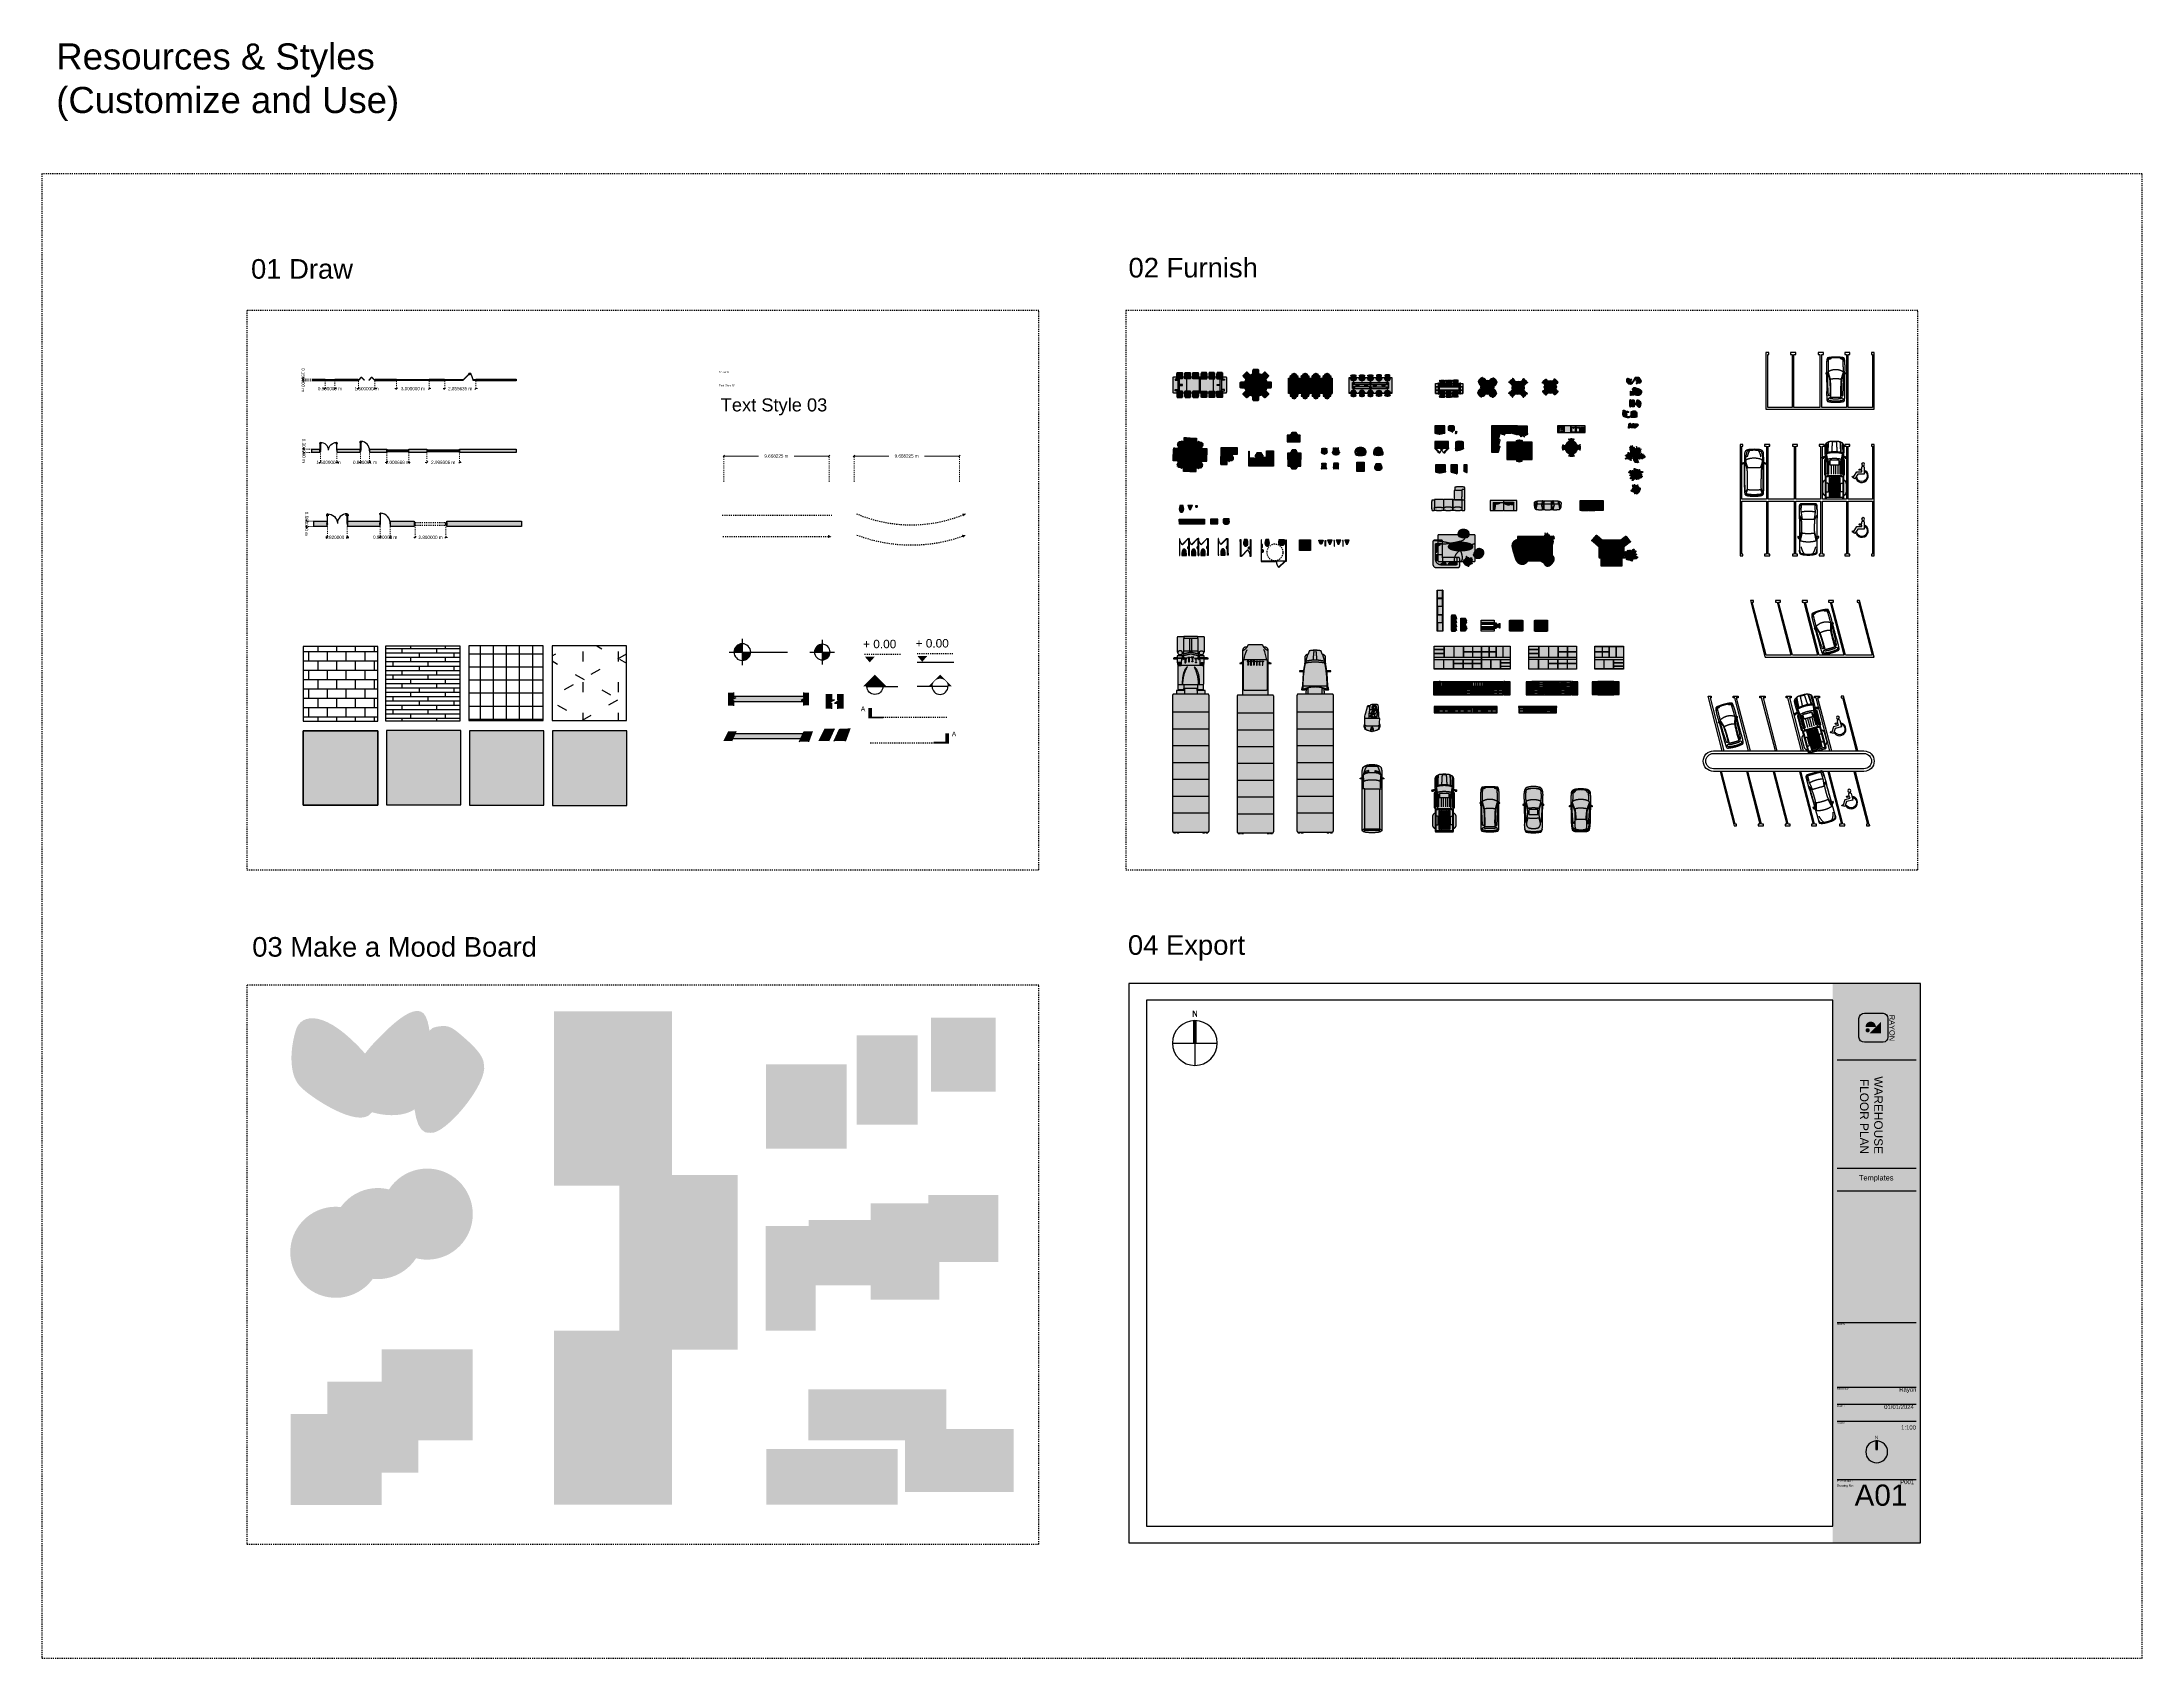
# Model space of a CAD drawing. Header units: metres. Extents: x -17 to 580, y -130 to 19.
# Drawn here: x 185.3 to 378.2, y -129.5 to 19 of the extents above; entities that cross this region are included whole.
import ezdxf

# ---------------------------------------------------------------- set-up
doc = ezdxf.new("R2010")
doc.units = ezdxf.units.M
for name, pattern in [('Blue Dimension_ExtLine', [0.0025, 0, -0.0025]), ('Chevron Hatch', [0]), ('Copy of Style Black Line', [0]), ('Dash Line', [0.0009525, 0.000635, -0.0003175]), ('Dash Line_3', [0.002905, 0.001937, -0.000968375]), ('Default Wall', [0]), ('Grey Dimension_ExtLine', [0.0025, 0, -0.0025]), ('Light Grey Page Line', [0]), ('Logo Line', [0]), ('Page Lines', [0]), ('Parquet Hatch', [0]), ('RayonDimensionSideLines', [0.02, 0, -0.02]), ('Scale Grey Hatch', [0]), ('Section Dash Lines', [0.001905, 0.00127, -0.000635]), ('Section Lines', [0]), ('Square Tiles', [0]), ('Storage Zone 01', [0]), ('Style Black Line', [0]), ('Style Black Lines', [0]), ('Style Black Lines_1', [0]), ('Style Black Lines_2', [0]), ('Style Black Lines_3', [0]), ('Style Black Lines_4', [0]), ('Style Border  Fill', [0]), ('Style Border  Fill_1', [0]), ('Style Border  Fill_2', [0]), ('Style Border  Fill_3', [0]), ('Style Border  Fill_4', [0]), ('Style Border  Fill_5', [0]), ('Style Border  Tansparent Fill', [0]), ('Style Border  Transparent Fill', [0]), ('Style Dash Line', [0.0009525, 0.000635, -0.0003175]), ('Style Grey Lines', [0]), ('Style Grey Lines_1', [0]), ('Style Grey Lines_2', [0]), ('Style Grey Lines_3', [0]), ('Style Hidden', [0.015, 0.006, -0.009]), ('Style Thin Border  Fill', [0]), ('Style Thin Border  Fill_1', [0]), ('Style White Hatch', [0]), ('Thin Grey Page Lines', [0]), ('Tiles Hatch', [0]), ('White wall 15cm', [0]), ('White wall 30cm', [0])]:
    doc.linetypes.add(name, pattern=pattern)
for name, color, linetype, true_color in [('Annotations', 7, 'Continuous', 0x7a8bf7), ('Furniture', 7, 'Continuous', 0x7a8bf7), ('Imported blocks', 7, 'Continuous', 0x7a8bf7), ('Mood Board', 7, 'Continuous', 0x7a8bf7), ('Page Layout', 7, 'Continuous', 0xe0e0e0), ('Walls', 7, 'Continuous', 0xc7c7c7), ('Zones', 7, 'Continuous', 0x7a8bf7)]:
    doc.layers.add(name, color=color, linetype=linetype, true_color=true_color)
doc.styles.add('Blue Dimension', font='', dxfattribs={"height": 0.3})
doc.styles.add('Copy of Section Text', font='', dxfattribs={"height": 0.42})
doc.styles.add('Default Tag', font='', dxfattribs={"height": 0.18})
doc.styles.add('Grey Dimension', font='', dxfattribs={"height": 0.3})
doc.styles.add('Grey Text', font='', dxfattribs={"height": 0.24})
doc.styles.add('Grey Text_1', font='', dxfattribs={"height": 2.4})
doc.styles.add('Layout Text', font='', dxfattribs={"height": 1.8})
doc.styles.add('Layout Text Large', font='', dxfattribs={"height": 0.6})
doc.styles.add('Layout Text Subtitles', font='', dxfattribs={"height": 0.06})
doc.styles.add('Layout Text Titles', font='', dxfattribs={"height": 0.12})
doc.styles.add('Logo Text', font='', dxfattribs={"height": 0.15})
doc.styles.add('Text Style 01', font='', dxfattribs={"height": 0.108})
doc.styles.add('Text Style 03', font='', dxfattribs={"height": 1.2})
doc.styles.get('Blue Dimension').set_extended_font_data('arial')
doc.styles.get('Copy of Section Text').set_extended_font_data('arial')
doc.styles.get('Default Tag').set_extended_font_data('arial')
doc.styles.get('Grey Dimension').set_extended_font_data('arial')
doc.styles.get('Grey Text').set_extended_font_data('arial')
doc.styles.get('Grey Text_1').set_extended_font_data('arial')
doc.styles.get('Layout Text').set_extended_font_data('arial')
doc.styles.get('Layout Text Large').set_extended_font_data('arial')
doc.styles.get('Layout Text Subtitles').set_extended_font_data('arial')
doc.styles.get('Layout Text Titles').set_extended_font_data('arial')
doc.styles.get('Logo Text').set_extended_font_data('arial')
doc.styles.get('Text Style 01').set_extended_font_data('arial')
doc.styles.get('Text Style 03').set_extended_font_data('arial')
doc.dimstyles.new('Blue Dimension', dxfattribs={"dimtxt": 0.3, "dimasz": 0.15, "dimexe": 0, "dimexo": 0, "dimgap": 0.25, "dimtad": 0, "dimtih": 1, "dimtoh": 1, "dimdec": 6, "dimrnd": 1e-06, "dimzin": 0, "dimdsep": 46, "dimtxsty": 'Blue Dimension', "dimblk": 'OBLIQUE', "dimcen": 0.09, "dimadec": 0, "dimazin": 0, "dimtfac": 1, "dimtdec": 4, "dimtix": 1, "dimtofl": 0, "dimtmove": 2, "dimatfit": 3, "dimfxl": 1, "dimtolj": 1, "dimtzin": 0, "dimlwd": 5, "dimlwe": 5, "dimarcsym": 0})
doc.dimstyles.new('Grey Dimension', dxfattribs={"dimtxt": 0.3, "dimasz": 0.15, "dimexe": 0, "dimexo": 0, "dimgap": 0.25, "dimtad": 0, "dimtih": 1, "dimtoh": 1, "dimdec": 6, "dimrnd": 1e-06, "dimzin": 0, "dimdsep": 46, "dimtxsty": 'Grey Dimension', "dimblk": 'OBLIQUE', "dimcen": 0.09, "dimadec": 0, "dimazin": 0, "dimtfac": 1, "dimtdec": 4, "dimtix": 1, "dimtofl": 0, "dimtmove": 2, "dimatfit": 3, "dimfxl": 1, "dimtolj": 1, "dimtzin": 0, "dimlwd": 5, "dimlwe": 5, "dimarcsym": 0})

# ---------------------------------------------------------------- blocks, each defined once
blk = doc.blocks.new('Microwave L')
at = {"layer": 'Imported blocks', "transparency": 33554483}
blk.add_hatch(color=256, dxfattribs=at).paths.add_polyline_path([(0.41, 0.09), (0.41, 0.06), (0.4, 0.06), (0.4, 0.03), (0.45, 0.03), (0.45, 0.06), (0.44, 0.06), (0.44, 0.09), (0.58, 0.09), (0.58, 0.45), (0.52, 0.45), (0.49, 0.49), (0.09, 0.49), (0.06, 0.45), (0, 0.45), (0, 0.09), (0.41, 0.09)], flags=0)
at = {"layer": 'Imported blocks', "linetype": 'Style Grey Lines_2'}
for points in [[(0, 0.13), (-0.01, 0.09)], [(-0.01, 0.09), (0.42, -0.05)], [(0, 0.13), (0.43, -0.01)], [(0.03, 0.4), (0.03, 0.2)], [(0.53, 0.42), (0.05, 0.42)], [(0.05, 0.17), (0.53, 0.17)], [(0.55, 0.2), (0.55, 0.4)], [(0.36, -0.06), (0.35, -0.09)], [(0.35, -0.09), (0.39, -0.1)], [(0.37, -0.06), (0.36, -0.06)], [(0.37, -0.06), (0.38, -0.03)], [(0.4, -0.07), (0.37, -0.06)], [(0.39, -0.1), (0.4, -0.07)], [(0.4, -0.07), (0.4, -0.04)], [(0.4, -0.07), (0.4, -0.07)], [(0.43, -0.01), (0.42, -0.05)]]:
    blk.add_lwpolyline(points, dxfattribs=at)
at = {"layer": 'Imported blocks', "linetype": 'Style Border  Fill_3'}
blk.add_lwpolyline([(0.41, 0.09), (0.41, 0.06), (0.4, 0.06), (0.4, 0.03), (0.45, 0.03), (0.45, 0.06), (0.44, 0.06), (0.44, 0.09), (0.58, 0.09), (0.58, 0.45), (0.52, 0.45), (0.49, 0.49), (0.09, 0.49), (0.06, 0.45), (0, 0.45), (0, 0.09), (0.41, 0.09)], close=True, dxfattribs=at)
at = {"layer": 'Imported blocks', "linetype": 'Style Black Lines_4'}
for points in [[(0, 0.13), (0.58, 0.13)], [(0.06, 0.45), (0.52, 0.45)], [(0.41, 0.09), (0.44, 0.09)], [(0.44, 0.06), (0.41, 0.06)], [(0.46, 0.13), (0.46, 0.09)]]:
    blk.add_lwpolyline(points, dxfattribs=at)
at = {"layer": 'Imported blocks'}
for points, degree in [([(0.05, 0.42), (0.04, 0.42), (0.03, 0.41), (0.03, 0.4)], 3), ([(0.03, 0.2), (0.03, 0.18), (0.04, 0.17), (0.05, 0.17)], 3), ([(0.43, -0.01), (0.45, 0.05), (0.46, 0.09)], 2), ([(0.55, 0.4), (0.55, 0.41), (0.54, 0.42), (0.53, 0.42)], 3), ([(0.53, 0.17), (0.54, 0.17), (0.55, 0.18), (0.55, 0.2)], 3)]:
    blk.add_open_spline(points, degree=degree, dxfattribs=at)
blk = doc.blocks.new('_Oblique')
at = {"color": 0, "linetype": 'ByBlock', "lineweight": -2}
blk.add_line((-0.5, -0.5), (0.5, 0.5), dxfattribs=at)
blk = doc.blocks.new('*D168')
at = {"layer": 'Annotations', "color": 0, "lineweight": 5}
for p, q in [((222.32, -12.84), (222.17, -12.84)), ((225.17, -12.84), (225.32, -12.84))]:
    blk.add_line(p, q, dxfattribs=at)
at = {"layer": 'Annotations', "color": 0, "linetype": 'Blue Dimension_ExtLine', "lineweight": 5}
for p, q in [((222.32, -12.12), (222.32, -12.84)), ((225.17, -12.12), (225.17, -12.84))]:
    blk.add_line(p, q, dxfattribs=at)
at = {"layer": 'Defpoints', "color": 0}
for p in [(222.32, -12.12), (225.17, -12.12), (225.17, -12.84)]:
    blk.add_point(p, dxfattribs=at)
at = {"layer": 'Annotations', "color": 0, "lineweight": 5, "xscale": 0.15, "yscale": 0.15, "zscale": 0.15}
blk.add_blockref('_Oblique', (222.32, -12.84), dxfattribs=at)
at = {"layer": 'Annotations', "color": 0, "lineweight": 5, "xscale": 0.15, "yscale": 0.15, "zscale": 0.15, "rotation": 180.0000000000001}
blk.add_blockref('_Oblique', (225.17, -12.84), dxfattribs=at)
at = {"layer": 'Annotations', "color": 0, "insert": (223.74, -12.84), "char_height": 0.3, "attachment_point": 5, "style": 'Blue Dimension'}
blk.add_mtext('\\A1;2.855635 m', dxfattribs=at)
blk = doc.blocks.new('Copier S')
at = {"layer": 'Imported blocks', "transparency": 33554483}
h = blk.add_hatch(color=256, dxfattribs=at)
edge = h.paths.add_edge_path(flags=0)
edge.add_spline(control_points=[(0.38, 0.6), (0.38, 0.6), (0.37, 0.6)], knot_values=[0, 0, 0, 1, 1, 1], degree=2, periodic=0)
edge.add_spline(control_points=[(0.37, 0.6), (0.26, 0.6), (0.15, 0.6)], knot_values=[0, 0, 0, 1, 1, 1], degree=2, periodic=0)
edge.add_spline(control_points=[(0.15, 0.6), (0.15, 0.6), (0.15, 0.6)], knot_values=[0, 0, 0, 1, 1, 1], degree=2, periodic=0)
edge.add_spline(control_points=[(0.15, 0.6), (0.15, 0.52), (0.15, 0.45)], knot_values=[0, 0, 0, 1, 1, 1], degree=2, periodic=0)
edge.add_spline(control_points=[(0.15, 0.45), (0.12, 0.45), (0.09, 0.45)], knot_values=[0, 0, 0, 1, 1, 1], degree=2, periodic=0)
edge.add_spline(control_points=[(0.09, 0.45), (0.07, 0.45), (0.07, 0.44)], knot_values=[0, 0, 0, 1, 1, 1], degree=2, periodic=0)
edge.add_spline(control_points=[(0.07, 0.44), (0.07, 0.33), (0.07, 0.23)], knot_values=[0, 0, 0, 1, 1, 1], degree=2, periodic=0)
edge.add_spline(control_points=[(0.07, 0.23), (0.07, 0.21), (0.09, 0.21)], knot_values=[0, 0, 0, 1, 1, 1], degree=2, periodic=0)
edge.add_spline(control_points=[(0.09, 0.21), (0.12, 0.21), (0.15, 0.21)], knot_values=[0, 0, 0, 1, 1, 1], degree=2, periodic=0)
edge.add_spline(control_points=[(0.15, 0.21), (0.17, 0.2), (0.18, 0.19)], knot_values=[0, 0, 0, 1, 1, 1], degree=2, periodic=0)
edge.add_spline(control_points=[(0.18, 0.19), (0.18, 0.19), (0.18, 0.19)], knot_values=[0, 0, 0, 1, 1, 1], degree=2, periodic=0)
edge.add_spline(control_points=[(0.18, 0.19), (0.18, 0.15), (0.18, 0.1)], knot_values=[0, 0, 0, 1, 1, 1], degree=2, periodic=0)
edge.add_spline(control_points=[(0.18, 0.1), (0.18, 0.1), (0.18, 0.1)], knot_values=[0, 0, 0, 1, 1, 1], degree=2, periodic=0)
edge.add_spline(control_points=[(0.18, 0.1), (0.21, 0.1), (0.25, 0.1)], knot_values=[0, 0, 0, 1, 1, 1], degree=2, periodic=0)
edge.add_spline(control_points=[(0.25, 0.1), (0.25, 0.08), (0.25, 0.07)], knot_values=[0, 0, 0, 1, 1, 1], degree=2, periodic=0)
edge.add_spline(control_points=[(0.25, 0.07), (0.25, 0.07), (0.25, 0.07)], knot_values=[0, 0, 0, 1, 1, 1], degree=2, periodic=0)
edge.add_spline(control_points=[(0.25, 0.07), (0.46, 0.07), (0.66, 0.07)], knot_values=[0, 0, 0, 1, 1, 1], degree=2, periodic=0)
edge.add_spline(control_points=[(0.66, 0.07), (0.67, 0.07), (0.67, 0.07)], knot_values=[0, 0, 0, 1, 1, 1], degree=2, periodic=0)
edge.add_spline(control_points=[(0.67, 0.07), (0.67, 0.13), (0.67, 0.2)], knot_values=[0, 0, 0, 1, 1, 1], degree=2, periodic=0)
edge.add_spline(control_points=[(0.67, 0.2), (0.67, 0.2), (0.68, 0.2)], knot_values=[0, 0, 0, 1, 1, 1], degree=2, periodic=0)
edge.add_spline(control_points=[(0.68, 0.2), (0.68, 0.2), (0.68, 0.2)], knot_values=[0, 0, 0, 1, 1, 1], degree=2, periodic=0)
edge.add_spline(control_points=[(0.68, 0.2), (0.68, 0.39), (0.68, 0.58)], knot_values=[0, 0, 0, 1, 1, 1], degree=2, periodic=0)
edge.add_spline(control_points=[(0.68, 0.58), (0.68, 0.59), (0.68, 0.59)], knot_values=[0, 0, 0, 1, 1, 1], degree=2, periodic=0)
edge.add_spline(control_points=[(0.68, 0.59), (0.66, 0.59), (0.65, 0.59)], knot_values=[0, 0, 0, 1, 1, 1], degree=2, periodic=0)
edge.add_spline(control_points=[(0.65, 0.59), (0.64, 0.6), (0.63, 0.6)], knot_values=[0, 0, 0, 1, 1, 1], degree=2, periodic=0)
edge.add_spline(control_points=[(0.63, 0.6), (0.5, 0.6), (0.38, 0.6)], knot_values=[0, 0, 0, 1, 1, 1], degree=2, periodic=0)
at = {"layer": 'Imported blocks', "linetype": 'Style Black Lines_2'}
for points in [[(0.15, 0.41), (0.09, 0.41)], [(0.13, 0.36), (0.09, 0.36)], [(0.13, 0.3), (0.09, 0.3)], [(0.15, 0.26), (0.09, 0.26)], [(0.22, 0.6), (0.22, 0.19)], [(0.38, 0.57), (0.65, 0.57)], [(0.38, 0.35), (0.65, 0.35)]]:
    blk.add_lwpolyline(points, dxfattribs=at)
at = {"layer": 'Imported blocks'}
for points, degree in [([(0.09, 0.45), (0.07, 0.45), (0.07, 0.44)], 2), ([(0.07, 0.44), (0.07, 0.33), (0.07, 0.23)], 2), ([(0.07, 0.23), (0.07, 0.21), (0.09, 0.21)], 2), ([(0.15, 0.45), (0.12, 0.45), (0.09, 0.45)], 2), ([(0.09, 0.21), (0.12, 0.21), (0.15, 0.21)], 2), ([(0.15, 0.4), (0.14, 0.4), (0.13, 0.4)], 2), ([(0.13, 0.4), (0.13, 0.4), (0.13, 0.4)], 2), ([(0.13, 0.4), (0.13, 0.34), (0.13, 0.29)], 2), ([(0.13, 0.29), (0.13, 0.28), (0.13, 0.28)], 2), ([(0.13, 0.28), (0.14, 0.28), (0.15, 0.28)], 2), ([(0.13, 0.28), (0.13, 0.28), (0.13, 0.28)], 2), ([(0.13, 0.28), (0.13, 0.28), (0.13, 0.28)], 2), ([(0.13, 0.28), (0.14, 0.28), (0.15, 0.28)], 2), ([(0.37, 0.6), (0.26, 0.6), (0.15, 0.6)], 2), ([(0.15, 0.6), (0.15, 0.6), (0.15, 0.6)], 2), ([(0.15, 0.6), (0.15, 0.52), (0.15, 0.45)], 2), ([(0.15, 0.45), (0.15, 0.33), (0.15, 0.22)], 2), ([(0.15, 0.22), (0.15, 0.22), (0.15, 0.22)], 2), ([(0.15, 0.22), (0.15, 0.22), (0.15, 0.21)], 2), ([(0.15, 0.21), (0.17, 0.2), (0.18, 0.19)], 2), ([(0.18, 0.19), (0.18, 0.19), (0.18, 0.19)], 2), ([(0.18, 0.19), (0.18, 0.15), (0.18, 0.1)], 2), ([(0.18, 0.19), (0.18, 0.19), (0.18, 0.19)], 2), ([(0.18, 0.19), (0.25, 0.19), (0.31, 0.19)], 2), ([(0.18, 0.1), (0.18, 0.1), (0.18, 0.1)], 2), ([(0.18, 0.1), (0.21, 0.1), (0.25, 0.1)], 2), ([(0.25, 0.19), (0.25, 0.14), (0.25, 0.1)], 2), ([(0.25, 0.1), (0.25, 0.08), (0.25, 0.07)], 2), ([(0.25, 0.07), (0.25, 0.07), (0.25, 0.07)], 2), ([(0.25, 0.07), (0.46, 0.07), (0.66, 0.07)], 2), ([(0.6, 0.19), (0.44, 0.19), (0.28, 0.19)], 2), ([(0.28, 0.19), (0.28, 0.19), (0.28, 0.18)], 2), ([(0.28, 0.18), (0.28, 0.14), (0.28, 0.09)], 2), ([(0.29, 0.15), (0.29, 0.15), (0.28, 0.15), (0.28, 0.14)], 3), ([(0.28, 0.14), (0.28, 0.14), (0.29, 0.13), (0.29, 0.13)], 3), ([(0.28, 0.09), (0.28, 0.08), (0.28, 0.08)], 2), ([(0.28, 0.08), (0.44, 0.08), (0.6, 0.08)], 2), ([(0.31, 0.14), (0.31, 0.15), (0.3, 0.15), (0.29, 0.15)], 3), ([(0.29, 0.13), (0.3, 0.13), (0.31, 0.14), (0.31, 0.14)], 3), ([(0.3, 0.13), (0.29, 0.13), (0.29, 0.12), (0.29, 0.11)], 3), ([(0.29, 0.11), (0.29, 0.1), (0.29, 0.09), (0.3, 0.09)], 3), ([(0.32, 0.11), (0.32, 0.12), (0.31, 0.13), (0.3, 0.13)], 3), ([(0.3, 0.09), (0.31, 0.09), (0.32, 0.1), (0.32, 0.11)], 3), ([(0.31, 0.19), (0.34, 0.21), (0.37, 0.23)], 2), ([(0.67, 0.2), (0.49, 0.2), (0.31, 0.2)], 2), ([(0.31, 0.19), (0.31, 0.19), (0.31, 0.19)], 2), ([(0.34, 0.11), (0.33, 0.11), (0.33, 0.11), (0.33, 0.1)], 3), ([(0.33, 0.1), (0.33, 0.1), (0.33, 0.09), (0.34, 0.09)], 3), ([(0.35, 0.1), (0.35, 0.11), (0.35, 0.11), (0.34, 0.11)], 3), ([(0.34, 0.09), (0.35, 0.09), (0.35, 0.1), (0.35, 0.1)], 3), ([(0.37, 0.18), (0.36, 0.18), (0.36, 0.18)], 2), ([(0.36, 0.18), (0.36, 0.14), (0.36, 0.09)], 2), ([(0.36, 0.09), (0.36, 0.09), (0.37, 0.09)], 2), ([(0.38, 0.6), (0.38, 0.6), (0.37, 0.6)], 2), ([(0.52, 0.18), (0.44, 0.18), (0.37, 0.18)], 2), ([(0.37, 0.09), (0.44, 0.09), (0.52, 0.09)], 2), ([(0.63, 0.6), (0.5, 0.6), (0.38, 0.6)], 2), ([(0.38, 0.24), (0.38, 0.42), (0.38, 0.6)], 2), ([(0.38, 0.6), (0.38, 0.6), (0.38, 0.6)], 2), ([(0.37, 0.23), (0.38, 0.23), (0.38, 0.24)], 2), ([(0.38, 0.23), (0.41, 0.23), (0.45, 0.23)], 2), ([(0.65, 0.51), (0.53, 0.51), (0.4, 0.51)], 2), ([(0.4, 0.51), (0.4, 0.51), (0.4, 0.51)], 2), ([(0.4, 0.51), (0.4, 0.5), (0.4, 0.5)], 2), ([(0.4, 0.5), (0.4, 0.5), (0.4, 0.5)], 2), ([(0.4, 0.5), (0.53, 0.5), (0.65, 0.5)], 2), ([(0.65, 0.47), (0.53, 0.47), (0.4, 0.47)], 2), ([(0.4, 0.47), (0.4, 0.47), (0.4, 0.47)], 2), ([(0.4, 0.47), (0.4, 0.47), (0.4, 0.46)], 2), ([(0.4, 0.46), (0.4, 0.46), (0.4, 0.46)], 2), ([(0.4, 0.46), (0.53, 0.46), (0.65, 0.46)], 2), ([(0.65, 0.43), (0.53, 0.43), (0.4, 0.43)], 2), ([(0.4, 0.43), (0.4, 0.43), (0.4, 0.43)], 2), ([(0.4, 0.43), (0.4, 0.43), (0.4, 0.43)], 2), ([(0.4, 0.43), (0.4, 0.43), (0.4, 0.43)], 2), ([(0.4, 0.43), (0.53, 0.43), (0.65, 0.43)], 2), ([(0.65, 0.4), (0.53, 0.4), (0.4, 0.4)], 2), ([(0.4, 0.4), (0.4, 0.4), (0.4, 0.4)], 2), ([(0.4, 0.4), (0.4, 0.39), (0.4, 0.39)], 2), ([(0.4, 0.39), (0.4, 0.39), (0.4, 0.39)], 2), ([(0.4, 0.39), (0.53, 0.39), (0.65, 0.39)], 2), ([(0.65, 0.36), (0.53, 0.36), (0.4, 0.36)], 2), ([(0.4, 0.36), (0.4, 0.36), (0.4, 0.36)], 2), ([(0.4, 0.36), (0.4, 0.36), (0.4, 0.35)], 2), ([(0.4, 0.35), (0.4, 0.35), (0.4, 0.35)], 2), ([(0.4, 0.35), (0.53, 0.35), (0.65, 0.35)], 2), ([(0.65, 0.33), (0.53, 0.33), (0.4, 0.33)], 2), ([(0.4, 0.33), (0.4, 0.33), (0.4, 0.32)], 2), ([(0.4, 0.32), (0.4, 0.32), (0.4, 0.32)], 2), ([(0.4, 0.32), (0.4, 0.32), (0.4, 0.32)], 2), ([(0.4, 0.32), (0.52, 0.32), (0.64, 0.32)], 2), ([(0.51, 0.29), (0.46, 0.29), (0.4, 0.29)], 2), ([(0.4, 0.29), (0.4, 0.29), (0.4, 0.29)], 2), ([(0.4, 0.29), (0.4, 0.28), (0.4, 0.28)], 2), ([(0.4, 0.28), (0.4, 0.28), (0.4, 0.28)], 2), ([(0.4, 0.28), (0.45, 0.28), (0.5, 0.28)], 2), ([(0.45, 0.23), (0.51, 0.31), (0.59, 0.32)], 2), ([(0.45, 0.23), (0.45, 0.23), (0.45, 0.23)], 2), ([(0.5, 0.28), (0.58, 0.28), (0.66, 0.28)], 2), ([(0.66, 0.29), (0.59, 0.29), (0.51, 0.29)], 2), ([(0.52, 0.09), (0.52, 0.14), (0.52, 0.18)], 2), ([(0.52, 0.18), (0.52, 0.18), (0.52, 0.18)], 2), ([(0.52, 0.09), (0.52, 0.09), (0.52, 0.09)], 2), ([(0.55, 0.16), (0.55, 0.17), (0.55, 0.17), (0.54, 0.17)], 3), ([(0.54, 0.17), (0.54, 0.17), (0.54, 0.17), (0.54, 0.16)], 3), ([(0.54, 0.16), (0.54, 0.16), (0.54, 0.16), (0.54, 0.16)], 3), ([(0.54, 0.16), (0.55, 0.16), (0.55, 0.16), (0.55, 0.16)], 3), ([(0.55, 0.14), (0.55, 0.15), (0.55, 0.15), (0.54, 0.15)], 3), ([(0.54, 0.15), (0.54, 0.15), (0.54, 0.15), (0.54, 0.14)], 3), ([(0.54, 0.14), (0.54, 0.14), (0.54, 0.14), (0.54, 0.14)], 3), ([(0.54, 0.14), (0.55, 0.14), (0.55, 0.14), (0.55, 0.14)], 3), ([(0.55, 0.12), (0.55, 0.13), (0.55, 0.13), (0.54, 0.13)], 3), ([(0.54, 0.13), (0.54, 0.13), (0.54, 0.13), (0.54, 0.12)], 3), ([(0.54, 0.12), (0.54, 0.12), (0.54, 0.12), (0.54, 0.12)], 3), ([(0.54, 0.12), (0.55, 0.12), (0.55, 0.12), (0.55, 0.12)], 3), ([(0.55, 0.1), (0.55, 0.11), (0.55, 0.11), (0.54, 0.11)], 3), ([(0.54, 0.11), (0.54, 0.11), (0.54, 0.11), (0.54, 0.1)], 3), ([(0.54, 0.1), (0.54, 0.1), (0.54, 0.1), (0.54, 0.1)], 3), ([(0.54, 0.1), (0.55, 0.1), (0.55, 0.1), (0.55, 0.1)], 3), ([(0.57, 0.17), (0.56, 0.17), (0.56, 0.17), (0.56, 0.16)], 3), ([(0.56, 0.16), (0.56, 0.16), (0.56, 0.16), (0.57, 0.16)], 3), ([(0.57, 0.15), (0.56, 0.15), (0.56, 0.15), (0.56, 0.14)], 3), ([(0.56, 0.14), (0.56, 0.14), (0.56, 0.14), (0.57, 0.14)], 3), ([(0.57, 0.13), (0.56, 0.13), (0.56, 0.13), (0.56, 0.12)], 3), ([(0.56, 0.12), (0.56, 0.12), (0.56, 0.12), (0.57, 0.12)], 3), ([(0.57, 0.11), (0.56, 0.11), (0.56, 0.11), (0.56, 0.1)], 3), ([(0.56, 0.1), (0.56, 0.1), (0.56, 0.1), (0.57, 0.1)], 3), ([(0.58, 0.16), (0.58, 0.17), (0.57, 0.17), (0.57, 0.17)], 3), ([(0.57, 0.16), (0.57, 0.16), (0.58, 0.16), (0.58, 0.16)], 3), ([(0.58, 0.14), (0.58, 0.15), (0.57, 0.15), (0.57, 0.15)], 3), ([(0.57, 0.14), (0.57, 0.14), (0.58, 0.14), (0.58, 0.14)], 3), ([(0.58, 0.12), (0.58, 0.13), (0.57, 0.13), (0.57, 0.13)], 3), ([(0.57, 0.12), (0.57, 0.12), (0.58, 0.12), (0.58, 0.12)], 3), ([(0.58, 0.1), (0.58, 0.11), (0.57, 0.11), (0.57, 0.11)], 3), ([(0.57, 0.1), (0.57, 0.1), (0.58, 0.1), (0.58, 0.1)], 3), ([(0.59, 0.17), (0.59, 0.17), (0.58, 0.17), (0.58, 0.16)], 3), ([(0.58, 0.16), (0.58, 0.16), (0.59, 0.16), (0.59, 0.16)], 3), ([(0.59, 0.15), (0.59, 0.15), (0.58, 0.15), (0.58, 0.14)], 3), ([(0.58, 0.14), (0.58, 0.14), (0.59, 0.14), (0.59, 0.14)], 3), ([(0.59, 0.13), (0.59, 0.13), (0.58, 0.13), (0.58, 0.12)], 3), ([(0.58, 0.12), (0.58, 0.12), (0.59, 0.12), (0.59, 0.12)], 3), ([(0.59, 0.11), (0.59, 0.11), (0.58, 0.11), (0.58, 0.1)], 3), ([(0.58, 0.1), (0.58, 0.1), (0.59, 0.1), (0.59, 0.1)], 3), ([(0.59, 0.32), (0.61, 0.32), (0.63, 0.32)], 2), ([(0.6, 0.16), (0.6, 0.17), (0.6, 0.17), (0.59, 0.17)], 3), ([(0.59, 0.16), (0.6, 0.16), (0.6, 0.16), (0.6, 0.16)], 3), ([(0.6, 0.14), (0.6, 0.15), (0.6, 0.15), (0.59, 0.15)], 3), ([(0.59, 0.14), (0.6, 0.14), (0.6, 0.14), (0.6, 0.14)], 3), ([(0.6, 0.12), (0.6, 0.13), (0.6, 0.13), (0.59, 0.13)], 3), ([(0.59, 0.12), (0.6, 0.12), (0.6, 0.12), (0.6, 0.12)], 3), ([(0.6, 0.1), (0.6, 0.11), (0.6, 0.11), (0.59, 0.11)], 3), ([(0.59, 0.1), (0.6, 0.1), (0.6, 0.1), (0.6, 0.1)], 3), ([(0.61, 0.18), (0.61, 0.19), (0.6, 0.19)], 2), ([(0.6, 0.08), (0.61, 0.08), (0.61, 0.09)], 2), ([(0.61, 0.09), (0.61, 0.14), (0.61, 0.18)], 2), ([(0.65, 0.59), (0.64, 0.6), (0.63, 0.6)], 2), ([(0.63, 0.32), (0.65, 0.32), (0.65, 0.34)], 2), ([(0.65, 0.16), (0.64, 0.16), (0.63, 0.16)], 2), ([(0.63, 0.16), (0.63, 0.16), (0.63, 0.16)], 2), ([(0.63, 0.16), (0.63, 0.14), (0.63, 0.11)], 2), ([(0.63, 0.11), (0.64, 0.11), (0.65, 0.11)], 2), ([(0.63, 0.11), (0.63, 0.11), (0.63, 0.11)], 2), ([(0.64, 0.32), (0.65, 0.32), (0.66, 0.32)], 2), ([(0.65, 0.58), (0.65, 0.58), (0.65, 0.59)], 2), ([(0.68, 0.59), (0.66, 0.59), (0.65, 0.59)], 2), ([(0.65, 0.34), (0.65, 0.46), (0.65, 0.58)], 2), ([(0.66, 0.51), (0.66, 0.51), (0.65, 0.51)], 2), ([(0.65, 0.5), (0.66, 0.5), (0.66, 0.5)], 2), ([(0.66, 0.47), (0.66, 0.47), (0.65, 0.47)], 2), ([(0.65, 0.46), (0.66, 0.46), (0.66, 0.46)], 2), ([(0.66, 0.43), (0.66, 0.43), (0.65, 0.43)], 2), ([(0.65, 0.43), (0.66, 0.43), (0.66, 0.43)], 2), ([(0.66, 0.4), (0.66, 0.4), (0.65, 0.4)], 2), ([(0.65, 0.39), (0.66, 0.39), (0.66, 0.39)], 2), ([(0.66, 0.36), (0.66, 0.36), (0.65, 0.36)], 2), ([(0.65, 0.35), (0.66, 0.35), (0.66, 0.35)], 2), ([(0.66, 0.33), (0.65, 0.33), (0.65, 0.33)], 2), ([(0.66, 0.16), (0.66, 0.16), (0.65, 0.16)], 2), ([(0.65, 0.11), (0.66, 0.11), (0.66, 0.11)], 2), ([(0.66, 0.5), (0.66, 0.5), (0.66, 0.51)], 2), ([(0.66, 0.51), (0.66, 0.51), (0.66, 0.51)], 2), ([(0.66, 0.5), (0.66, 0.5), (0.66, 0.5)], 2), ([(0.66, 0.46), (0.66, 0.47), (0.66, 0.47)], 2), ([(0.66, 0.47), (0.66, 0.47), (0.66, 0.47)], 2), ([(0.66, 0.46), (0.66, 0.46), (0.66, 0.46)], 2), ([(0.66, 0.43), (0.66, 0.43), (0.66, 0.43)], 2), ([(0.66, 0.43), (0.66, 0.43), (0.66, 0.43)], 2), ([(0.66, 0.43), (0.66, 0.43), (0.66, 0.43)], 2), ([(0.66, 0.39), (0.66, 0.39), (0.66, 0.4)], 2), ([(0.66, 0.4), (0.66, 0.4), (0.66, 0.4)], 2), ([(0.66, 0.39), (0.66, 0.39), (0.66, 0.39)], 2), ([(0.66, 0.35), (0.66, 0.36), (0.66, 0.36)], 2), ([(0.66, 0.36), (0.66, 0.36), (0.66, 0.36)], 2), ([(0.66, 0.35), (0.66, 0.35), (0.66, 0.35)], 2), ([(0.66, 0.32), (0.66, 0.33), (0.66, 0.33)], 2), ([(0.66, 0.32), (0.66, 0.32), (0.66, 0.32)], 2), ([(0.66, 0.32), (0.66, 0.32), (0.66, 0.32)], 2), ([(0.66, 0.28), (0.66, 0.28), (0.66, 0.29)], 2), ([(0.66, 0.29), (0.66, 0.29), (0.66, 0.29)], 2), ([(0.66, 0.28), (0.66, 0.28), (0.66, 0.28)], 2), ([(0.66, 0.11), (0.66, 0.14), (0.66, 0.16)], 2), ([(0.66, 0.07), (0.67, 0.07), (0.67, 0.07)], 2), ([(0.67, 0.07), (0.67, 0.13), (0.67, 0.2)], 2), ([(0.67, 0.2), (0.67, 0.2), (0.68, 0.2)], 2), ([(0.68, 0.58), (0.68, 0.59), (0.68, 0.59)], 2), ([(0.68, 0.2), (0.68, 0.39), (0.68, 0.58)], 2), ([(0.68, 0.2), (0.68, 0.2), (0.68, 0.2)], 2)]:
    blk.add_open_spline(points, degree=degree, dxfattribs=at)
blk = doc.blocks.new('Eames soft pad')
at = {"layer": 'Imported blocks', "transparency": 33554483}
h = blk.add_hatch(color=256, dxfattribs=at)
edge = h.paths.add_edge_path(flags=0)
edge.add_spline(control_points=[(0.11, 0.63), (0.33, 0.63), (0.56, 0.63)], knot_values=[0, 0, 0, 1, 1, 1], degree=2, periodic=0)
edge.add_spline(control_points=[(0.56, 0.63), (0.57, 0.63), (0.57, 0.62)], knot_values=[0, 0, 0, 1, 1, 1], degree=2, periodic=0)
edge.add_spline(control_points=[(0.57, 0.62), (0.57, 0.61), (0.57, 0.61)], knot_values=[0, 0, 0, 1, 1, 1], degree=2, periodic=0)
edge.add_spline(control_points=[(0.57, 0.61), (0.57, 0.61), (0.57, 0.6)], knot_values=[0, 0, 0, 1, 1, 1], degree=2, periodic=0)
edge.add_spline(control_points=[(0.57, 0.6), (0.58, 0.6), (0.58, 0.59)], knot_values=[0, 0, 0, 1, 1, 1], degree=2, periodic=0)
edge.add_spline(control_points=[(0.58, 0.59), (0.58, 0.58), (0.58, 0.58)], knot_values=[0, 0, 0, 1, 1, 1], degree=2, periodic=0)
edge.add_spline(control_points=[(0.58, 0.58), (0.58, 0.56), (0.59, 0.55)], knot_values=[0, 0, 0, 1, 1, 1], degree=2, periodic=0)
edge.add_spline(control_points=[(0.59, 0.55), (0.59, 0.55), (0.59, 0.54)], knot_values=[0, 0, 0, 1, 1, 1], degree=2, periodic=0)
edge.add_spline(control_points=[(0.59, 0.54), (0.59, 0.53), (0.59, 0.52)], knot_values=[0, 0, 0, 1, 1, 1], degree=2, periodic=0)
edge.add_spline(control_points=[(0.59, 0.52), (0.59, 0.3), (0.59, 0.08)], knot_values=[0, 0, 0, 1, 1, 1], degree=2, periodic=0)
edge.add_spline(control_points=[(0.59, 0.08), (0.59, 0.07), (0.58, 0.07)], knot_values=[0, 0, 0, 1, 1, 1], degree=2, periodic=0)
edge.add_spline(control_points=[(0.58, 0.07), (0.33, 0.07), (0.08, 0.07)], knot_values=[0, 0, 0, 1, 1, 1], degree=2, periodic=0)
edge.add_spline(control_points=[(0.08, 0.07), (0.07, 0.07), (0.07, 0.08)], knot_values=[0, 0, 0, 1, 1, 1], degree=2, periodic=0)
edge.add_spline(control_points=[(0.07, 0.08), (0.07, 0.3), (0.07, 0.52)], knot_values=[0, 0, 0, 1, 1, 1], degree=2, periodic=0)
edge.add_spline(control_points=[(0.07, 0.52), (0.07, 0.53), (0.07, 0.54)], knot_values=[0, 0, 0, 1, 1, 1], degree=2, periodic=0)
edge.add_spline(control_points=[(0.07, 0.54), (0.07, 0.55), (0.07, 0.55)], knot_values=[0, 0, 0, 1, 1, 1], degree=2, periodic=0)
edge.add_spline(control_points=[(0.07, 0.55), (0.08, 0.56), (0.08, 0.58)], knot_values=[0, 0, 0, 1, 1, 1], degree=2, periodic=0)
edge.add_spline(control_points=[(0.08, 0.58), (0.08, 0.58), (0.08, 0.59)], knot_values=[0, 0, 0, 1, 1, 1], degree=2, periodic=0)
edge.add_spline(control_points=[(0.08, 0.59), (0.08, 0.6), (0.1, 0.6)], knot_values=[0, 0, 0, 1, 1, 1], degree=2, periodic=0)
edge.add_spline(control_points=[(0.1, 0.6), (0.1, 0.61), (0.1, 0.61)], knot_values=[0, 0, 0, 1, 1, 1], degree=2, periodic=0)
edge.add_spline(control_points=[(0.1, 0.61), (0.1, 0.61), (0.1, 0.62)], knot_values=[0, 0, 0, 1, 1, 1], degree=2, periodic=0)
edge.add_spline(control_points=[(0.1, 0.62), (0.1, 0.63), (0.11, 0.63)], knot_values=[0, 0, 0, 1, 1, 1], degree=2, periodic=0)
at = {"layer": 'Imported blocks', "linetype": 'Style Black Lines_4'}
blk.add_lwpolyline([(0.59, 0.52), (0.07, 0.52)], dxfattribs=at)
at = {"layer": 'Imported blocks'}
for points, degree in [([(0.07, 0.55), (0.08, 0.56), (0.08, 0.58)], 2), ([(0.07, 0.54), (0.07, 0.55), (0.07, 0.55)], 2), ([(0.07, 0.52), (0.07, 0.53), (0.07, 0.54)], 2), ([(0.07, 0.08), (0.07, 0.3), (0.07, 0.52)], 2), ([(0.08, 0.07), (0.07, 0.07), (0.07, 0.08)], 2), ([(0.1, 0.6), (0.09, 0.6), (0.08, 0.59)], 2), ([(0.08, 0.59), (0.08, 0.6), (0.1, 0.6)], 2), ([(0.08, 0.58), (0.09, 0.59), (0.1, 0.6)], 2), ([(0.08, 0.59), (0.08, 0.59), (0.09, 0.58)], 2), ([(0.08, 0.58), (0.08, 0.58), (0.08, 0.59)], 2), ([(0.08, 0.58), (0.09, 0.57), (0.09, 0.57)], 2), ([(0.09, 0.57), (0.09, 0.56), (0.08, 0.54)], 2), ([(0.08, 0.54), (0.08, 0.54), (0.08, 0.53)], 2), ([(0.08, 0.53), (0.08, 0.53), (0.09, 0.53)], 2), ([(0.09, 0.52), (0.08, 0.52), (0.08, 0.51)], 2), ([(0.08, 0.51), (0.08, 0.3), (0.08, 0.09)], 2), ([(0.09, 0.13), (0.09, 0.13), (0.08, 0.12), (0.08, 0.12)], 3), ([(0.08, 0.12), (0.08, 0.11), (0.08, 0.11), (0.08, 0.1)], 3), ([(0.09, 0.12), (0.08, 0.11), (0.09, 0.11)], 2), ([(0.08, 0.1), (0.09, 0.1), (0.09, 0.1), (0.1, 0.1)], 3), ([(0.08, 0.09), (0.08, 0.08), (0.09, 0.08)], 2), ([(0.58, 0.07), (0.33, 0.07), (0.08, 0.07)], 2), ([(0.1, 0.58), (0.09, 0.58), (0.09, 0.57)], 2), ([(0.09, 0.58), (0.09, 0.58), (0.09, 0.58)], 2), ([(0.09, 0.58), (0.19, 0.47), (0.29, 0.36)], 2), ([(0.09, 0.53), (0.21, 0.53), (0.33, 0.53)], 2), ([(0.58, 0.52), (0.33, 0.52), (0.09, 0.52)], 2), ([(0.29, 0.34), (0.19, 0.23), (0.09, 0.12)], 2), ([(0.09, 0.11), (0.09, 0.1), (0.1, 0.11)], 2), ([(0.09, 0.08), (0.33, 0.08), (0.58, 0.08)], 2), ([(0.1, 0.62), (0.1, 0.63), (0.11, 0.63)], 2), ([(0.11, 0.62), (0.1, 0.62), (0.1, 0.61)], 2), ([(0.1, 0.61), (0.1, 0.61), (0.1, 0.62)], 2), ([(0.1, 0.61), (0.1, 0.6), (0.1, 0.59)], 2), ([(0.1, 0.6), (0.1, 0.61), (0.1, 0.61)], 2), ([(0.1, 0.6), (0.1, 0.6), (0.1, 0.6)], 2), ([(0.1, 0.59), (0.1, 0.6), (0.1, 0.6)], 2), ([(0.11, 0.59), (0.11, 0.6), (0.1, 0.6)], 2), ([(0.1, 0.59), (0.1, 0.58), (0.11, 0.58)], 2), ([(0.32, 0.39), (0.21, 0.49), (0.1, 0.59)], 2), ([(0.33, 0.58), (0.22, 0.58), (0.1, 0.58)], 2), ([(0.1, 0.11), (0.21, 0.21), (0.32, 0.31)], 2), ([(0.1, 0.1), (0.1, 0.1), (0.11, 0.11), (0.11, 0.11)], 3), ([(0.11, 0.63), (0.33, 0.63), (0.56, 0.63)], 2), ([(0.33, 0.62), (0.22, 0.62), (0.11, 0.62)], 2), ([(0.11, 0.58), (0.22, 0.58), (0.33, 0.58)], 2), ([(0.13, 0.37), (0.12, 0.37), (0.12, 0.36)], 2), ([(0.12, 0.36), (0.12, 0.35), (0.12, 0.34)], 2), ([(0.12, 0.35), (0.33, 0.35), (0.54, 0.35)], 2), ([(0.12, 0.34), (0.12, 0.33), (0.13, 0.33)], 2), ([(0.33, 0.37), (0.23, 0.37), (0.13, 0.37)], 2), ([(0.13, 0.33), (0.23, 0.33), (0.33, 0.33)], 2), ([(0.29, 0.36), (0.3, 0.35), (0.29, 0.34)], 2), ([(0.33, 0.37), (0.32, 0.37), (0.31, 0.36), (0.31, 0.35)], 3), ([(0.33, 0.37), (0.32, 0.37), (0.31, 0.36), (0.31, 0.35)], 3), ([(0.31, 0.35), (0.31, 0.34), (0.32, 0.33), (0.33, 0.33)], 3), ([(0.31, 0.35), (0.31, 0.34), (0.32, 0.33), (0.33, 0.33)], 3), ([(0.34, 0.39), (0.33, 0.38), (0.32, 0.39)], 2), ([(0.33, 0.37), (0.32, 0.37), (0.32, 0.36), (0.32, 0.35)], 3), ([(0.32, 0.35), (0.32, 0.34), (0.32, 0.34), (0.33, 0.34)], 3), ([(0.32, 0.31), (0.33, 0.32), (0.34, 0.31)], 2), ([(0.55, 0.62), (0.44, 0.62), (0.33, 0.62)], 2), ([(0.33, 0.58), (0.44, 0.58), (0.55, 0.58)], 2), ([(0.56, 0.58), (0.45, 0.58), (0.33, 0.58)], 2), ([(0.33, 0.53), (0.45, 0.53), (0.57, 0.53)], 2), ([(0.35, 0.35), (0.35, 0.36), (0.34, 0.37), (0.33, 0.37)], 3), ([(0.53, 0.37), (0.43, 0.37), (0.33, 0.37)], 2), ([(0.33, 0.37), (0.33, 0.37), (0.33, 0.37)], 2), ([(0.35, 0.35), (0.35, 0.36), (0.34, 0.37), (0.33, 0.37)], 3), ([(0.35, 0.35), (0.35, 0.36), (0.34, 0.37), (0.33, 0.37)], 3), ([(0.33, 0.33), (0.34, 0.33), (0.35, 0.34), (0.35, 0.35)], 3), ([(0.33, 0.34), (0.34, 0.34), (0.35, 0.34), (0.35, 0.35)], 3), ([(0.33, 0.33), (0.34, 0.33), (0.35, 0.34), (0.35, 0.35)], 3), ([(0.33, 0.33), (0.43, 0.33), (0.53, 0.33)], 2), ([(0.33, 0.33), (0.33, 0.33), (0.33, 0.33)], 2), ([(0.56, 0.59), (0.45, 0.49), (0.34, 0.39)], 2), ([(0.34, 0.31), (0.45, 0.21), (0.56, 0.11)], 2), ([(0.37, 0.34), (0.36, 0.35), (0.37, 0.36)], 2), ([(0.37, 0.36), (0.47, 0.47), (0.57, 0.58)], 2), ([(0.57, 0.12), (0.47, 0.23), (0.37, 0.34)], 2), ([(0.54, 0.36), (0.54, 0.37), (0.53, 0.37)], 2), ([(0.53, 0.33), (0.54, 0.33), (0.54, 0.34)], 2), ([(0.54, 0.34), (0.54, 0.35), (0.54, 0.36)], 2), ([(0.56, 0.61), (0.56, 0.62), (0.55, 0.62)], 2), ([(0.57, 0.6), (0.55, 0.6), (0.55, 0.59)], 2), ([(0.55, 0.58), (0.56, 0.58), (0.56, 0.59)], 2), ([(0.55, 0.11), (0.55, 0.11), (0.56, 0.1), (0.56, 0.1)], 3), ([(0.56, 0.63), (0.57, 0.63), (0.57, 0.62)], 2), ([(0.56, 0.59), (0.56, 0.6), (0.56, 0.61)], 2), ([(0.57, 0.6), (0.56, 0.6), (0.56, 0.59)], 2), ([(0.57, 0.57), (0.57, 0.58), (0.56, 0.58)], 2), ([(0.56, 0.11), (0.57, 0.1), (0.57, 0.11)], 2), ([(0.56, 0.1), (0.57, 0.1), (0.57, 0.1), (0.58, 0.1)], 3), ([(0.57, 0.62), (0.57, 0.61), (0.57, 0.61)], 2), ([(0.57, 0.61), (0.57, 0.61), (0.57, 0.6)], 2), ([(0.58, 0.59), (0.57, 0.6), (0.57, 0.6)], 2), ([(0.57, 0.6), (0.58, 0.6), (0.58, 0.59)], 2), ([(0.57, 0.6), (0.57, 0.6), (0.57, 0.6)], 2), ([(0.57, 0.6), (0.57, 0.59), (0.58, 0.58)], 2), ([(0.57, 0.57), (0.57, 0.57), (0.58, 0.58)], 2), ([(0.57, 0.58), (0.58, 0.58), (0.58, 0.58)], 2), ([(0.58, 0.54), (0.58, 0.56), (0.57, 0.57)], 2), ([(0.57, 0.53), (0.58, 0.53), (0.58, 0.53)], 2), ([(0.58, 0.12), (0.58, 0.12), (0.57, 0.13), (0.57, 0.13)], 3), ([(0.57, 0.11), (0.58, 0.11), (0.57, 0.12)], 2), ([(0.58, 0.58), (0.58, 0.59), (0.58, 0.59)], 2), ([(0.58, 0.59), (0.58, 0.58), (0.58, 0.58)], 2), ([(0.58, 0.58), (0.58, 0.56), (0.59, 0.55)], 2), ([(0.58, 0.53), (0.58, 0.54), (0.58, 0.54)], 2), ([(0.59, 0.51), (0.59, 0.52), (0.58, 0.52)], 2), ([(0.58, 0.1), (0.58, 0.11), (0.58, 0.11), (0.58, 0.12)], 3), ([(0.58, 0.08), (0.59, 0.08), (0.59, 0.09)], 2), ([(0.59, 0.08), (0.59, 0.07), (0.58, 0.07)], 2), ([(0.59, 0.55), (0.59, 0.55), (0.59, 0.54)], 2), ([(0.59, 0.54), (0.59, 0.53), (0.59, 0.52)], 2), ([(0.59, 0.52), (0.59, 0.3), (0.59, 0.08)], 2), ([(0.59, 0.09), (0.59, 0.3), (0.59, 0.51)], 2)]:
    blk.add_open_spline(points, degree=degree, dxfattribs=at)
blk = doc.blocks.new('Rockwell unscripted')
at = {"layer": 'Imported blocks', "transparency": 33554483}
h = blk.add_hatch(color=256, dxfattribs=at)
edge = h.paths.add_edge_path(flags=0)
edge.add_spline(control_points=[(5, 0.22), (5, 0.12), (4.9, 0.12)], knot_values=[0, 0, 0, 1, 1, 1], degree=2, periodic=0)
edge.add_line((4.9, 0.12), (2.56, 0.12))
edge.add_line((2.56, 0.12), (0.22, 0.12))
edge.add_spline(control_points=[(0.22, 0.12), (0.12, 0.12), (0.12, 0.22)], knot_values=[0, 0, 0, 1, 1, 1], degree=2, periodic=0)
edge.add_line((0.12, 0.22), (0.12, 1.54))
edge.add_spline(control_points=[(0.12, 1.54), (0.12, 1.64), (0.22, 1.64)], knot_values=[0, 0, 0, 1, 1, 1], degree=2, periodic=0)
edge.add_line((0.22, 1.64), (2.56, 1.64))
edge.add_line((2.56, 1.64), (4.9, 1.64))
edge.add_spline(control_points=[(4.9, 1.64), (5, 1.64), (5, 1.54)], knot_values=[0, 0, 0, 1, 1, 1], degree=2, periodic=0)
edge.add_line((5, 1.54), (5, 0.22))
at = {"layer": 'Imported blocks', "linetype": 'Style Border  Transparent Fill'}
for points in [[(0.12, 0.22), (0.12, 1.54)], [(0.22, 1.64), (2.56, 1.64), (4.9, 1.64)], [(4.9, 0.12), (2.56, 0.12), (0.22, 0.12)], [(5, 1.54), (5, 0.22)]]:
    blk.add_lwpolyline(points, dxfattribs=at)
at = {"layer": 'Imported blocks', "linetype": 'Style Black Lines_4'}
for points in [[(2.56, 1.64), (2.56, 0.88)], [(2.56, 0.88), (2.56, 0.12)], [(2.56, 0.88), (2.56, 0.12)]]:
    blk.add_lwpolyline(points, dxfattribs=at)
at = {"layer": 'Imported blocks'}
for points in [[(0.12, 1.54), (0.12, 1.64), (0.22, 1.64)], [(0.22, 0.12), (0.12, 0.12), (0.12, 0.22)], [(0.31, 1.42), (0.3, 1.42), (0.3, 1.41)], [(0.3, 1.41), (0.3, 1.37), (0.3, 1.33)], [(0.3, 1.33), (0.3, 1.32), (0.31, 1.32)], [(0.3, 0.43), (0.3, 0.45), (0.31, 0.45)], [(0.3, 0.35), (0.3, 0.39), (0.3, 0.43)], [(0.31, 0.34), (0.3, 0.34), (0.3, 0.35)], [(0.56, 1.42), (0.43, 1.42), (0.31, 1.42)], [(0.31, 1.32), (0.43, 1.32), (0.56, 1.32)], [(0.31, 0.45), (0.43, 0.45), (0.56, 0.45)], [(0.56, 0.34), (0.43, 0.34), (0.31, 0.34)], [(0.57, 1.45), (0.56, 1.45), (0.56, 1.44)], [(0.56, 1.44), (0.56, 0.88), (0.56, 0.33)], [(0.56, 0.33), (0.56, 0.32), (0.57, 0.32)], [(0.69, 1.45), (0.63, 1.45), (0.57, 1.45)], [(0.57, 0.32), (0.63, 0.32), (0.69, 0.32)], [(0.7, 1.44), (0.7, 1.45), (0.69, 1.45)], [(0.69, 0.32), (0.7, 0.32), (0.7, 0.33)], [(0.7, 0.33), (0.7, 0.88), (0.7, 1.44)], [(0.95, 0.93), (0.82, 0.93), (0.7, 0.93)], [(0.7, 0.83), (0.82, 0.83), (0.95, 0.83)], [(0.96, 0.92), (0.96, 0.93), (0.95, 0.93)], [(0.95, 0.83), (0.96, 0.83), (0.96, 0.84)], [(0.96, 0.84), (0.96, 0.88), (0.96, 0.92)], [(1.34, 1.64), (1.34, 0.88), (1.34, 0.12)], [(2.5, 1.45), (2.49, 1.45), (2.49, 1.44)], [(2.49, 1.44), (2.49, 0.88), (2.49, 0.33)], [(2.49, 0.33), (2.49, 0.32), (2.5, 0.32)], [(2.56, 1.45), (2.53, 1.45), (2.5, 1.45)], [(2.5, 0.32), (2.53, 0.32), (2.56, 0.32)], [(2.52, 1.6), (2.51, 1.6), (2.51, 1.59)], [(2.51, 1.59), (2.51, 1.52), (2.51, 1.45)], [(2.51, 1.45), (2.53, 1.45), (2.56, 1.45)], [(2.56, 0.32), (2.53, 0.32), (2.51, 0.32)], [(2.51, 0.32), (2.51, 0.25), (2.51, 0.18)], [(2.51, 0.18), (2.51, 0.17), (2.52, 0.17)], [(2.56, 1.6), (2.54, 1.6), (2.52, 1.6)], [(2.52, 0.17), (2.54, 0.17), (2.56, 0.17)], [(2.6, 1.6), (2.58, 1.6), (2.56, 1.6)], [(2.62, 1.45), (2.59, 1.45), (2.56, 1.45)], [(2.56, 1.45), (2.58, 1.45), (2.61, 1.45)], [(2.61, 0.32), (2.58, 0.32), (2.56, 0.32)], [(2.56, 0.32), (2.59, 0.32), (2.62, 0.32)], [(2.56, 0.17), (2.58, 0.17), (2.6, 0.17)], [(2.61, 1.59), (2.61, 1.6), (2.6, 1.6)], [(2.6, 0.17), (2.61, 0.17), (2.61, 0.18)], [(2.61, 1.45), (2.61, 1.52), (2.61, 1.59)], [(2.61, 0.18), (2.61, 0.25), (2.61, 0.32)], [(2.63, 1.44), (2.63, 1.45), (2.62, 1.45)], [(2.62, 0.32), (2.63, 0.32), (2.63, 0.33)], [(2.63, 0.33), (2.63, 0.88), (2.63, 1.44)], [(3.78, 1.64), (3.78, 0.88), (3.78, 0.12)], [(4.16, 0.92), (4.16, 0.93), (4.17, 0.93)], [(4.16, 0.84), (4.16, 0.88), (4.16, 0.92)], [(4.17, 0.83), (4.16, 0.83), (4.16, 0.84)], [(4.17, 0.93), (4.29, 0.93), (4.42, 0.93)], [(4.42, 0.83), (4.29, 0.83), (4.17, 0.83)], [(4.42, 1.44), (4.42, 1.45), (4.43, 1.45)], [(4.42, 0.33), (4.42, 0.88), (4.42, 1.44)], [(4.43, 0.32), (4.42, 0.32), (4.42, 0.33)], [(4.43, 1.45), (4.49, 1.45), (4.55, 1.45)], [(4.55, 0.32), (4.49, 0.32), (4.43, 0.32)], [(4.55, 1.45), (4.56, 1.45), (4.56, 1.44)], [(4.56, 0.33), (4.56, 0.32), (4.55, 0.32)], [(4.56, 1.44), (4.56, 0.88), (4.56, 0.33)], [(4.56, 1.42), (4.68, 1.42), (4.81, 1.42)], [(4.81, 1.32), (4.68, 1.32), (4.56, 1.32)], [(4.81, 0.45), (4.68, 0.45), (4.56, 0.45)], [(4.56, 0.34), (4.68, 0.34), (4.81, 0.34)], [(4.81, 1.42), (4.82, 1.42), (4.82, 1.41)], [(4.82, 1.33), (4.82, 1.32), (4.81, 1.32)], [(4.82, 0.43), (4.82, 0.45), (4.81, 0.45)], [(4.81, 0.34), (4.82, 0.34), (4.82, 0.35)], [(4.82, 1.41), (4.82, 1.37), (4.82, 1.33)], [(4.82, 0.35), (4.82, 0.39), (4.82, 0.43)], [(4.9, 1.64), (5, 1.64), (5, 1.54)], [(5, 0.22), (5, 0.12), (4.9, 0.12)]]:
    blk.add_open_spline(points, degree=2, dxfattribs=at)
blk = doc.blocks.new('Rockwell unscripted 12 seater desk')
at = {"layer": 'Imported blocks'}
for name, p in [('Rockwell unscripted', (0, 1.68)), ('Eames soft pad', (0.39, 3.06)), ('Eames soft pad', (1.12, 3.06)), ('Eames soft pad', (1.84, 3.06))]:
    blk.add_blockref(name, p, dxfattribs=at)
at = {"layer": 'Imported blocks', "xscale": -1, "rotation": 180}
for p in [(0.39, 2.05), (1.12, 2.05), (1.84, 2.05)]:
    blk.add_blockref('Eames soft pad', p, dxfattribs=at)
at = {"layer": 'Imported blocks', "xscale": -1}
for p in [(3.28, 3.06), (4, 3.06), (4.73, 3.06)]:
    blk.add_blockref('Eames soft pad', p, dxfattribs=at)
at = {"layer": 'Imported blocks', "rotation": 180}
for p in [(3.28, 2.05), (4, 2.05), (4.73, 2.05)]:
    blk.add_blockref('Eames soft pad', p, dxfattribs=at)
blk = doc.blocks.new('Kallax 4x4')
at = {"layer": 'Imported blocks', "transparency": 33554483}
h = blk.add_hatch(color=256, dxfattribs=at)
edge = h.paths.add_edge_path(flags=0)
edge.add_spline(control_points=[(1.12, 0.08), (0.96, 0.08), (0.79, 0.08)], knot_values=[0, 0, 0, 1, 1, 1], degree=2, periodic=0)
edge.add_spline(control_points=[(0.79, 0.08), (0.79, 0.08), (0.78, 0.08)], knot_values=[0, 0, 0, 1, 1, 1], degree=2, periodic=0)
edge.add_spline(control_points=[(0.78, 0.08), (0.78, 0.08), (0.78, 0.07)], knot_values=[0, 0, 0, 1, 1, 1], degree=2, periodic=0)
edge.add_spline(control_points=[(0.78, 0.07), (0.77, 0.07), (0.77, 0.07)], knot_values=[0, 0, 0, 1, 1, 1], degree=2, periodic=0)
edge.add_spline(control_points=[(0.77, 0.07), (0.77, 0.08), (0.77, 0.08)], knot_values=[0, 0, 0, 1, 1, 1], degree=2, periodic=0)
edge.add_spline(control_points=[(0.77, 0.08), (0.6, 0.08), (0.43, 0.08)], knot_values=[0, 0, 0, 1, 1, 1], degree=2, periodic=0)
edge.add_spline(control_points=[(0.43, 0.08), (0.43, 0.08), (0.43, 0.07)], knot_values=[0, 0, 0, 1, 1, 1], degree=2, periodic=0)
edge.add_spline(control_points=[(0.43, 0.07), (0.42, 0.07), (0.42, 0.07)], knot_values=[0, 0, 0, 1, 1, 1], degree=2, periodic=0)
edge.add_spline(control_points=[(0.42, 0.07), (0.42, 0.08), (0.42, 0.08)], knot_values=[0, 0, 0, 1, 1, 1], degree=2, periodic=0)
edge.add_spline(control_points=[(0.42, 0.08), (0.27, 0.08), (0.12, 0.08)], knot_values=[0, 0, 0, 1, 1, 1], degree=2, periodic=0)
edge.add_spline(control_points=[(0.12, 0.08), (0.09, 0.08), (0.07, 0.08)], knot_values=[0, 0, 0, 1, 1, 1], degree=2, periodic=0)
edge.add_spline(control_points=[(0.07, 0.08), (0.07, 0.28), (0.07, 0.47)], knot_values=[0, 0, 0, 1, 1, 1], degree=2, periodic=0)
edge.add_spline(control_points=[(0.07, 0.47), (0.81, 0.47), (1.54, 0.47)], knot_values=[0, 0, 0, 1, 1, 1], degree=2, periodic=0)
edge.add_spline(control_points=[(1.54, 0.47), (1.54, 0.28), (1.54, 0.08)], knot_values=[0, 0, 0, 1, 1, 1], degree=2, periodic=0)
edge.add_spline(control_points=[(1.54, 0.08), (1.51, 0.08), (1.48, 0.08)], knot_values=[0, 0, 0, 1, 1, 1], degree=2, periodic=0)
edge.add_spline(control_points=[(1.48, 0.08), (1.48, 0.08), (1.48, 0.07)], knot_values=[0, 0, 0, 1, 1, 1], degree=2, periodic=0)
edge.add_spline(control_points=[(1.48, 0.07), (1.47, 0.07), (1.47, 0.07)], knot_values=[0, 0, 0, 1, 1, 1], degree=2, periodic=0)
edge.add_spline(control_points=[(1.47, 0.07), (1.47, 0.08), (1.47, 0.08)], knot_values=[0, 0, 0, 1, 1, 1], degree=2, periodic=0)
edge.add_spline(control_points=[(1.47, 0.08), (1.3, 0.08), (1.13, 0.08)], knot_values=[0, 0, 0, 1, 1, 1], degree=2, periodic=0)
edge.add_spline(control_points=[(1.13, 0.08), (1.13, 0.08), (1.13, 0.07)], knot_values=[0, 0, 0, 1, 1, 1], degree=2, periodic=0)
edge.add_spline(control_points=[(1.13, 0.07), (1.12, 0.07), (1.12, 0.07)], knot_values=[0, 0, 0, 1, 1, 1], degree=2, periodic=0)
edge.add_spline(control_points=[(1.12, 0.07), (1.12, 0.08), (1.12, 0.08)], knot_values=[0, 0, 0, 1, 1, 1], degree=2, periodic=0)
at = {"layer": 'Imported blocks', "linetype": 'Style Grey Lines_2'}
for points in [[(0.12, 0.46), (0.12, 0.08)], [(0.44, 0.46), (0.12, 0.46)], [(0.41, 0.01), (0.4, -0.01)], [(0.41, -0.01), (0.42, 0)], [(0.44, 0.08), (0.44, 0.46)], [(0.47, 0.46), (0.47, 0.08)], [(0.79, 0.46), (0.47, 0.46)], [(0.76, 0.01), (0.75, -0.01)], [(0.76, -0.01), (0.77, 0)], [(0.79, 0.08), (0.79, 0.46)], [(0.81, 0.46), (0.81, 0.08)], [(1.14, 0.46), (0.81, 0.46)], [(1.11, 0.01), (1.1, -0.01)], [(1.11, -0.01), (1.12, 0)], [(1.14, 0.08), (1.14, 0.46)], [(1.16, 0.46), (1.16, 0.08)], [(1.49, 0.46), (1.16, 0.46)], [(1.46, 0.01), (1.45, -0.01)], [(1.46, -0.01), (1.47, 0)], [(1.49, 0.08), (1.49, 0.46)], [(0.4, -0.01), (0.41, -0.01)], [(0.75, -0.01), (0.76, -0.01)], [(1.1, -0.01), (1.11, -0.01)], [(1.45, -0.01), (1.46, -0.01)]]:
    blk.add_lwpolyline(points, dxfattribs=at)
at = {"layer": 'Imported blocks', "linetype": 'Style Black Lines_4'}
for points in [[(0.42, 0.08), (0.43, 0.08)], [(1.12, 0.08), (1.13, 0.08)], [(1.47, 0.08), (1.48, 0.08)]]:
    blk.add_lwpolyline(points, dxfattribs=at)
at = {"layer": 'Imported blocks'}
for points, degree in [([(0.07, 0.08), (0.07, 0.28), (0.07, 0.47)], 2), ([(0.07, 0.47), (0.81, 0.47), (1.54, 0.47)], 2), ([(0.12, 0.08), (0.09, 0.08), (0.07, 0.08)], 2), ([(0.11, 0.09), (0.27, 0.04), (0.43, 0)], 2), ([(0.12, 0.09), (0.12, 0.09), (0.11, 0.09)], 2), ([(0.11, 0.09), (0.11, 0.09), (0.11, 0.09)], 2), ([(0.43, 0.01), (0.28, 0.05), (0.12, 0.09)], 2), ([(0.12, 0.09), (0.12, 0.09), (0.12, 0.09)], 2), ([(0.42, 0.08), (0.27, 0.08), (0.12, 0.08)], 2), ([(0.42, 0.07), (0.42, 0.08), (0.42, 0.08)], 2), ([(0.43, 0.07), (0.42, 0.07), (0.42, 0.07)], 2), ([(0.77, 0.08), (0.6, 0.08), (0.43, 0.08)], 2), ([(0.43, 0.08), (0.43, 0.08), (0.43, 0.07)], 2), ([(0.43, 0.01), (0.44, 0.03), (0.44, 0.06), (0.44, 0.08)], 3), ([(0.43, 0), (0.43, 0), (0.43, 0.01)], 2), ([(0.43, 0.01), (0.44, 0.01), (0.43, 0.01)], 2), ([(0.43, 0), (0.43, 0), (0.43, 0)], 2), ([(0.46, 0.09), (0.62, 0.04), (0.78, 0)], 2), ([(0.47, 0.09), (0.47, 0.09), (0.46, 0.09)], 2), ([(0.46, 0.09), (0.46, 0.09), (0.46, 0.09)], 2), ([(0.78, 0.01), (0.63, 0.05), (0.47, 0.09)], 2), ([(0.47, 0.09), (0.47, 0.09), (0.47, 0.09)], 2), ([(0.77, 0.07), (0.77, 0.08), (0.77, 0.08)], 2), ([(0.77, 0.08), (0.77, 0.08), (0.78, 0.08)], 2), ([(0.78, 0.07), (0.77, 0.07), (0.77, 0.07)], 2), ([(0.79, 0.08), (0.79, 0.08), (0.78, 0.08)], 2), ([(0.78, 0.08), (0.78, 0.08), (0.78, 0.07)], 2), ([(0.78, 0.01), (0.79, 0.03), (0.79, 0.06), (0.79, 0.08)], 3), ([(0.78, 0), (0.78, 0), (0.78, 0.01)], 2), ([(0.78, 0.01), (0.79, 0.01), (0.78, 0.01)], 2), ([(0.78, 0), (0.78, 0), (0.78, 0)], 2), ([(1.12, 0.08), (0.96, 0.08), (0.79, 0.08)], 2), ([(0.81, 0.09), (0.97, 0.04), (1.13, 0)], 2), ([(0.82, 0.09), (0.81, 0.09), (0.81, 0.09)], 2), ([(0.81, 0.09), (0.81, 0.09), (0.81, 0.09)], 2), ([(1.13, 0.01), (0.98, 0.05), (0.82, 0.09)], 2), ([(0.82, 0.09), (0.82, 0.09), (0.82, 0.09)], 2), ([(1.12, 0.07), (1.12, 0.08), (1.12, 0.08)], 2), ([(1.13, 0.07), (1.12, 0.07), (1.12, 0.07)], 2), ([(1.47, 0.08), (1.3, 0.08), (1.13, 0.08)], 2), ([(1.13, 0.08), (1.13, 0.08), (1.13, 0.07)], 2), ([(1.13, 0.01), (1.14, 0.03), (1.14, 0.06), (1.14, 0.08)], 3), ([(1.13, 0), (1.13, 0), (1.13, 0.01)], 2), ([(1.13, 0.01), (1.14, 0.01), (1.13, 0.01)], 2), ([(1.13, 0), (1.13, 0), (1.13, 0)], 2), ([(1.16, 0.09), (1.32, 0.04), (1.48, 0)], 2), ([(1.17, 0.09), (1.16, 0.09), (1.16, 0.09)], 2), ([(1.16, 0.09), (1.16, 0.09), (1.16, 0.09)], 2), ([(1.48, 0.01), (1.33, 0.05), (1.17, 0.09)], 2), ([(1.17, 0.09), (1.17, 0.09), (1.17, 0.09)], 2), ([(1.47, 0.07), (1.47, 0.08), (1.47, 0.08)], 2), ([(1.48, 0.07), (1.47, 0.07), (1.47, 0.07)], 2), ([(1.54, 0.08), (1.51, 0.08), (1.48, 0.08)], 2), ([(1.48, 0.08), (1.48, 0.08), (1.48, 0.07)], 2), ([(1.48, 0.01), (1.49, 0.03), (1.49, 0.06), (1.49, 0.08)], 3), ([(1.48, 0), (1.48, 0), (1.48, 0.01)], 2), ([(1.48, 0.01), (1.49, 0.01), (1.48, 0.01)], 2), ([(1.48, 0), (1.48, 0), (1.48, 0)], 2), ([(1.54, 0.47), (1.54, 0.28), (1.54, 0.08)], 2)]:
    blk.add_open_spline(points, degree=degree, dxfattribs=at)
blk = doc.blocks.new('Aeron')
at = {"layer": 'Imported blocks', "transparency": 33554483}
h = blk.add_hatch(color=256, dxfattribs=at)
edge = h.paths.add_edge_path(flags=0)
edge.add_spline(control_points=[(0.36, 0.09), (0.36, 0.08), (0.36, 0.07)], knot_values=[0, 0, 0, 1, 1, 1], degree=2, periodic=0)
edge.add_spline(control_points=[(0.36, 0.07), (0.35, 0.07), (0.34, 0.07)], knot_values=[0, 0, 0, 1, 1, 1], degree=2, periodic=0)
edge.add_spline(control_points=[(0.34, 0.07), (0.34, 0.07), (0.34, 0.07)], knot_values=[0, 0, 0, 1, 1, 1], degree=2, periodic=0)
edge.add_spline(control_points=[(0.34, 0.07), (0.34, 0.07), (0.33, 0.07)], knot_values=[0, 0, 0, 1, 1, 1], degree=2, periodic=0)
edge.add_spline(control_points=[(0.33, 0.07), (0.33, 0.07), (0.33, 0.07)], knot_values=[0, 0, 0, 1, 1, 1], degree=2, periodic=0)
edge.add_spline(control_points=[(0.33, 0.07), (0.33, 0.07), (0.32, 0.07)], knot_values=[0, 0, 0, 1, 1, 1], degree=2, periodic=0)
edge.add_spline(control_points=[(0.32, 0.07), (0.32, 0.08), (0.32, 0.09)], knot_values=[0, 0, 0, 1, 1, 1], degree=2, periodic=0)
edge.add_spline(control_points=[(0.32, 0.09), (0.24, 0.1), (0.17, 0.13)], knot_values=[0, 0, 0, 1, 1, 1], degree=2, periodic=0)
edge.add_spline(control_points=[(0.17, 0.13), (0.14, 0.15), (0.13, 0.17)], knot_values=[0, 0, 0, 1, 1, 1], degree=2, periodic=0)
edge.add_spline(control_points=[(0.13, 0.17), (0.13, 0.21), (0.12, 0.25)], knot_values=[0, 0, 0, 1, 1, 1], degree=2, periodic=0)
edge.add_spline(control_points=[(0.12, 0.25), (0.1, 0.25), (0.08, 0.24)], knot_values=[0, 0, 0, 1, 1, 1], degree=2, periodic=0)
edge.add_spline(control_points=[(0.08, 0.24), (0.08, 0.25), (0.08, 0.26)], knot_values=[0, 0, 0, 1, 1, 1], degree=2, periodic=0)
edge.add_spline(control_points=[(0.08, 0.26), (0.08, 0.26), (0.08, 0.26)], knot_values=[0, 0, 0, 1, 1, 1], degree=2, periodic=0)
edge.add_spline(control_points=[(0.08, 0.26), (0.08, 0.26), (0.08, 0.27)], knot_values=[0, 0, 0, 1, 1, 1], degree=2, periodic=0)
edge.add_spline(control_points=[(0.08, 0.27), (0.08, 0.27), (0.07, 0.27)], knot_values=[0, 0, 0, 1, 1, 1], degree=2, periodic=0)
edge.add_spline(control_points=[(0.07, 0.27), (0.07, 0.27), (0.07, 0.28)], knot_values=[0, 0, 0, 1, 1, 1], degree=2, periodic=0)
edge.add_spline(control_points=[(0.07, 0.28), (0.09, 0.29), (0.11, 0.29)], knot_values=[0, 0, 0, 1, 1, 1], degree=2, periodic=0)
edge.add_spline(control_points=[(0.11, 0.29), (0.11, 0.29), (0.11, 0.29)], knot_values=[0, 0, 0, 1, 1, 1], degree=2, periodic=0)
edge.add_spline(control_points=[(0.11, 0.29), (0.11, 0.29), (0.12, 0.29)], knot_values=[0, 0, 0, 1, 1, 1], degree=2, periodic=0)
edge.add_spline(control_points=[(0.12, 0.29), (0.11, 0.29), (0.11, 0.3)], knot_values=[0, 0, 0, 1, 1, 1], degree=2, periodic=0)
edge.add_spline(control_points=[(0.11, 0.3), (0.1, 0.42), (0.12, 0.45)], knot_values=[0, 0, 0, 1, 1, 1], degree=2, periodic=0)
edge.add_spline(control_points=[(0.12, 0.45), (0.12, 0.46), (0.14, 0.46)], knot_values=[0, 0, 0, 1, 1, 1], degree=2, periodic=0)
edge.add_spline(control_points=[(0.14, 0.46), (0.14, 0.47), (0.15, 0.47)], knot_values=[0, 0, 0, 1, 1, 1], degree=2, periodic=0)
edge.add_spline(control_points=[(0.15, 0.47), (0.16, 0.46), (0.17, 0.46)], knot_values=[0, 0, 0, 1, 1, 1], degree=2, periodic=0)
edge.add_spline(control_points=[(0.17, 0.46), (0.17, 0.46), (0.18, 0.46)], knot_values=[0, 0, 0, 1, 1, 1], degree=2, periodic=0)
edge.add_spline(control_points=[(0.18, 0.46), (0.18, 0.48), (0.18, 0.49)], knot_values=[0, 0, 0, 1, 1, 1], degree=2, periodic=0)
edge.add_spline(control_points=[(0.18, 0.49), (0.16, 0.49), (0.15, 0.5)], knot_values=[0, 0, 0, 1, 1, 1], degree=2, periodic=0)
edge.add_spline(control_points=[(0.15, 0.5), (0.13, 0.53), (0.11, 0.56)], knot_values=[0, 0, 0, 1, 1, 1], degree=2, periodic=0)
edge.add_spline(control_points=[(0.11, 0.56), (0.1, 0.57), (0.1, 0.58)], knot_values=[0, 0, 0, 1, 1, 1], degree=2, periodic=0)
edge.add_spline(control_points=[(0.1, 0.58), (0.12, 0.6), (0.13, 0.6)], knot_values=[0, 0, 0, 1, 1, 1], degree=2, periodic=0)
edge.add_spline(control_points=[(0.13, 0.6), (0.21, 0.64), (0.34, 0.64)], knot_values=[0, 0, 0, 1, 1, 1], degree=2, periodic=0)
edge.add_spline(control_points=[(0.34, 0.64), (0.47, 0.64), (0.54, 0.6)], knot_values=[0, 0, 0, 1, 1, 1], degree=2, periodic=0)
edge.add_spline(control_points=[(0.54, 0.6), (0.56, 0.6), (0.57, 0.58)], knot_values=[0, 0, 0, 1, 1, 1], degree=2, periodic=0)
edge.add_spline(control_points=[(0.57, 0.58), (0.58, 0.57), (0.57, 0.56)], knot_values=[0, 0, 0, 1, 1, 1], degree=2, periodic=0)
edge.add_spline(control_points=[(0.57, 0.56), (0.54, 0.53), (0.52, 0.5)], knot_values=[0, 0, 0, 1, 1, 1], degree=2, periodic=0)
edge.add_spline(control_points=[(0.52, 0.5), (0.51, 0.49), (0.5, 0.49)], knot_values=[0, 0, 0, 1, 1, 1], degree=2, periodic=0)
edge.add_spline(control_points=[(0.5, 0.49), (0.5, 0.48), (0.5, 0.46)], knot_values=[0, 0, 0, 1, 1, 1], degree=2, periodic=0)
edge.add_spline(control_points=[(0.5, 0.46), (0.5, 0.46), (0.51, 0.46)], knot_values=[0, 0, 0, 1, 1, 1], degree=2, periodic=0)
edge.add_spline(control_points=[(0.51, 0.46), (0.52, 0.46), (0.53, 0.47)], knot_values=[0, 0, 0, 1, 1, 1], degree=2, periodic=0)
edge.add_spline(control_points=[(0.53, 0.47), (0.53, 0.47), (0.54, 0.46)], knot_values=[0, 0, 0, 1, 1, 1], degree=2, periodic=0)
edge.add_spline(control_points=[(0.54, 0.46), (0.55, 0.46), (0.56, 0.45)], knot_values=[0, 0, 0, 1, 1, 1], degree=2, periodic=0)
edge.add_spline(control_points=[(0.56, 0.45), (0.57, 0.42), (0.56, 0.3)], knot_values=[0, 0, 0, 1, 1, 1], degree=2, periodic=0)
edge.add_spline(control_points=[(0.56, 0.3), (0.56, 0.29), (0.56, 0.29)], knot_values=[0, 0, 0, 1, 1, 1], degree=2, periodic=0)
edge.add_spline(control_points=[(0.56, 0.29), (0.56, 0.29), (0.56, 0.29)], knot_values=[0, 0, 0, 1, 1, 1], degree=2, periodic=0)
edge.add_spline(control_points=[(0.56, 0.29), (0.57, 0.29), (0.57, 0.29)], knot_values=[0, 0, 0, 1, 1, 1], degree=2, periodic=0)
edge.add_spline(control_points=[(0.57, 0.29), (0.59, 0.29), (0.61, 0.28)], knot_values=[0, 0, 0, 1, 1, 1], degree=2, periodic=0)
edge.add_spline(control_points=[(0.61, 0.28), (0.6, 0.27), (0.6, 0.27)], knot_values=[0, 0, 0, 1, 1, 1], degree=2, periodic=0)
edge.add_spline(control_points=[(0.6, 0.27), (0.6, 0.27), (0.6, 0.27)], knot_values=[0, 0, 0, 1, 1, 1], degree=2, periodic=0)
edge.add_spline(control_points=[(0.6, 0.27), (0.6, 0.26), (0.59, 0.26)], knot_values=[0, 0, 0, 1, 1, 1], degree=2, periodic=0)
edge.add_spline(control_points=[(0.59, 0.26), (0.6, 0.26), (0.6, 0.26)], knot_values=[0, 0, 0, 1, 1, 1], degree=2, periodic=0)
edge.add_spline(control_points=[(0.6, 0.26), (0.6, 0.25), (0.59, 0.24)], knot_values=[0, 0, 0, 1, 1, 1], degree=2, periodic=0)
edge.add_spline(control_points=[(0.59, 0.24), (0.58, 0.25), (0.56, 0.25)], knot_values=[0, 0, 0, 1, 1, 1], degree=2, periodic=0)
edge.add_spline(control_points=[(0.56, 0.25), (0.55, 0.21), (0.54, 0.17)], knot_values=[0, 0, 0, 1, 1, 1], degree=2, periodic=0)
edge.add_spline(control_points=[(0.54, 0.17), (0.53, 0.15), (0.51, 0.13)], knot_values=[0, 0, 0, 1, 1, 1], degree=2, periodic=0)
edge.add_spline(control_points=[(0.51, 0.13), (0.44, 0.1), (0.36, 0.09)], knot_values=[0, 0, 0, 1, 1, 1], degree=2, periodic=0)
at = {"layer": 'Imported blocks', "linetype": 'Style Black Lines_2'}
for points in [[(0.2, 0.49), (0.2, 0.47)], [(0.48, 0.49), (0.48, 0.47)]]:
    blk.add_lwpolyline(points, dxfattribs=at)
at = {"layer": 'Imported blocks'}
for points, degree in [([(0.07, 0.28), (0.09, 0.29), (0.11, 0.29)], 2), ([(0.07, 0.27), (0.07, 0.27), (0.07, 0.28)], 2), ([(0.07, 0.28), (0.08, 0.27), (0.08, 0.27)], 2), ([(0.08, 0.27), (0.08, 0.27), (0.07, 0.27)], 2), ([(0.08, 0.26), (0.08, 0.27), (0.09, 0.28)], 2), ([(0.08, 0.26), (0.08, 0.26), (0.08, 0.27)], 2), ([(0.08, 0.24), (0.08, 0.25), (0.08, 0.26)], 2), ([(0.08, 0.26), (0.08, 0.26), (0.08, 0.26)], 2), ([(0.1, 0.26), (0.09, 0.25), (0.08, 0.26)], 2), ([(0.08, 0.26), (0.08, 0.25), (0.09, 0.24)], 2), ([(0.12, 0.25), (0.1, 0.25), (0.08, 0.24)], 2), ([(0.09, 0.28), (0.1, 0.28), (0.11, 0.29)], 2), ([(0.1, 0.58), (0.17, 0.62), (0.25, 0.63)], 2), ([(0.1, 0.58), (0.12, 0.6), (0.13, 0.6)], 2), ([(0.11, 0.56), (0.1, 0.57), (0.1, 0.58)], 2), ([(0.12, 0.26), (0.11, 0.26), (0.1, 0.26)], 2), ([(0.15, 0.5), (0.13, 0.53), (0.11, 0.56)], 2), ([(0.11, 0.3), (0.1, 0.42), (0.12, 0.45)], 2), ([(0.12, 0.29), (0.11, 0.29), (0.11, 0.3)], 2), ([(0.11, 0.29), (0.11, 0.29), (0.11, 0.29)], 2), ([(0.11, 0.29), (0.11, 0.29), (0.12, 0.29)], 2), ([(0.11, 0.28), (0.11, 0.29), (0.11, 0.29)], 2), ([(0.12, 0.25), (0.12, 0.26), (0.11, 0.26)], 2), ([(0.12, 0.45), (0.12, 0.46), (0.14, 0.46)], 2), ([(0.12, 0.29), (0.19, 0.31), (0.26, 0.34)], 2), ([(0.27, 0.31), (0.19, 0.28), (0.12, 0.26)], 2), ([(0.12, 0.29), (0.12, 0.27), (0.12, 0.26)], 2), ([(0.12, 0.26), (0.12, 0.26), (0.12, 0.26)], 2), ([(0.12, 0.26), (0.12, 0.26), (0.12, 0.25)], 2), ([(0.12, 0.26), (0.12, 0.26), (0.12, 0.25)], 2), ([(0.13, 0.17), (0.13, 0.21), (0.12, 0.25)], 2), ([(0.13, 0.6), (0.21, 0.64), (0.34, 0.64)], 2), ([(0.17, 0.13), (0.14, 0.15), (0.13, 0.17)], 2), ([(0.14, 0.46), (0.14, 0.47), (0.15, 0.47)], 2), ([(0.18, 0.49), (0.16, 0.49), (0.15, 0.5)], 2), ([(0.15, 0.47), (0.16, 0.46), (0.17, 0.46)], 2), ([(0.19, 0.58), (0.18, 0.56), (0.16, 0.55)], 2), ([(0.16, 0.56), (0.17, 0.56), (0.17, 0.57)], 2), ([(0.19, 0.52), (0.17, 0.54), (0.16, 0.56)], 2), ([(0.16, 0.55), (0.17, 0.54), (0.18, 0.53)], 2), ([(0.17, 0.57), (0.17, 0.56), (0.17, 0.56)], 2), ([(0.17, 0.46), (0.17, 0.46), (0.18, 0.46)], 2), ([(0.19, 0.17), (0.16, 0.3), (0.18, 0.42)], 2), ([(0.32, 0.09), (0.24, 0.1), (0.17, 0.13)], 2), ([(0.19, 0.58), (0.19, 0.58), (0.18, 0.57)], 2), ([(0.18, 0.57), (0.18, 0.57), (0.18, 0.57)], 2), ([(0.18, 0.55), (0.17, 0.55), (0.18, 0.56)], 2), ([(0.18, 0.56), (0.19, 0.57), (0.2, 0.56)], 2), ([(0.22, 0.49), (0.2, 0.52), (0.18, 0.55)], 2), ([(0.18, 0.53), (0.19, 0.53), (0.19, 0.53)], 2), ([(0.18, 0.46), (0.18, 0.48), (0.18, 0.49)], 2), ([(0.18, 0.49), (0.26, 0.49), (0.34, 0.49)], 2), ([(0.21, 0.47), (0.19, 0.46), (0.18, 0.46)], 2), ([(0.18, 0.42), (0.18, 0.43), (0.19, 0.43)], 2), ([(0.22, 0.55), (0.2, 0.56), (0.19, 0.58)], 2), ([(0.21, 0.55), (0.2, 0.56), (0.19, 0.58)], 2), ([(0.19, 0.53), (0.19, 0.53), (0.19, 0.52)], 2), ([(0.19, 0.43), (0.26, 0.46), (0.34, 0.46)], 2), ([(0.2, 0.17), (0.19, 0.17), (0.19, 0.17)], 2), ([(0.2, 0.56), (0.22, 0.53), (0.25, 0.49)], 2), ([(0.34, 0.13), (0.26, 0.13), (0.2, 0.17)], 2), ([(0.21, 0.54), (0.21, 0.54), (0.22, 0.55)], 2), ([(0.21, 0.55), (0.21, 0.55), (0.21, 0.55)], 2), ([(0.23, 0.48), (0.22, 0.47), (0.21, 0.47)], 2), ([(0.23, 0.48), (0.22, 0.48), (0.22, 0.49)], 2), ([(0.25, 0.48), (0.24, 0.48), (0.23, 0.48)], 2), ([(0.28, 0.4), (0.25, 0.44), (0.23, 0.48)], 2), ([(0.25, 0.63), (0.34, 0.64), (0.43, 0.63)], 2), ([(0.34, 0.49), (0.29, 0.49), (0.25, 0.48)], 2), ([(0.25, 0.49), (0.25, 0.49), (0.26, 0.48)], 2), ([(0.26, 0.48), (0.28, 0.45), (0.31, 0.42)], 2), ([(0.26, 0.34), (0.28, 0.34), (0.28, 0.36)], 2), ([(0.3, 0.3), (0.29, 0.31), (0.27, 0.31)], 2), ([(0.28, 0.36), (0.29, 0.38), (0.28, 0.4)], 2), ([(0.32, 0.38), (0.31, 0.37), (0.3, 0.36), (0.3, 0.35)], 3), ([(0.3, 0.35), (0.3, 0.33), (0.31, 0.32), (0.32, 0.32)], 3), ([(0.32, 0.27), (0.32, 0.29), (0.3, 0.3)], 2), ([(0.31, 0.42), (0.32, 0.4), (0.34, 0.4)], 2), ([(0.34, 0.37), (0.32, 0.37), (0.31, 0.36), (0.31, 0.35)], 3), ([(0.31, 0.35), (0.31, 0.33), (0.32, 0.32), (0.34, 0.32)], 3), ([(0.36, 0.38), (0.34, 0.38), (0.33, 0.38), (0.32, 0.38)], 3), ([(0.32, 0.32), (0.33, 0.31), (0.34, 0.31), (0.36, 0.32)], 3), ([(0.33, 0.09), (0.32, 0.18), (0.32, 0.27)], 2), ([(0.33, 0.11), (0.32, 0.11), (0.32, 0.11)], 2), ([(0.32, 0.11), (0.32, 0.1), (0.32, 0.09)], 2), ([(0.32, 0.09), (0.32, 0.1), (0.32, 0.11)], 2), ([(0.32, 0.11), (0.32, 0.11), (0.33, 0.11)], 2), ([(0.32, 0.07), (0.32, 0.08), (0.32, 0.09)], 2), ([(0.32, 0.09), (0.32, 0.09), (0.33, 0.09)], 2), ([(0.32, 0.07), (0.33, 0.07), (0.33, 0.07)], 2), ([(0.33, 0.07), (0.33, 0.07), (0.32, 0.07)], 2), ([(0.33, 0.09), (0.33, 0.09), (0.34, 0.09)], 2), ([(0.34, 0.08), (0.33, 0.08), (0.33, 0.09)], 2), ([(0.33, 0.09), (0.33, 0.09), (0.33, 0.09)], 2), ([(0.34, 0.07), (0.34, 0.07), (0.33, 0.07)], 2), ([(0.33, 0.07), (0.33, 0.07), (0.33, 0.07)], 2), ([(0.34, 0.64), (0.47, 0.64), (0.54, 0.6)], 2), ([(0.43, 0.48), (0.38, 0.49), (0.34, 0.49)], 2), ([(0.34, 0.49), (0.42, 0.49), (0.5, 0.49)], 2), ([(0.34, 0.46), (0.42, 0.46), (0.49, 0.43)], 2), ([(0.34, 0.4), (0.36, 0.4), (0.37, 0.42)], 2), ([(0.37, 0.35), (0.37, 0.36), (0.35, 0.37), (0.34, 0.37)], 3), ([(0.34, 0.32), (0.35, 0.32), (0.37, 0.33), (0.37, 0.35)], 3), ([(0.48, 0.17), (0.41, 0.13), (0.34, 0.13)], 2), ([(0.34, 0.09), (0.34, 0.09), (0.35, 0.09)], 2), ([(0.35, 0.09), (0.35, 0.08), (0.34, 0.08)], 2), ([(0.34, 0.07), (0.35, 0.07), (0.36, 0.07)], 2), ([(0.36, 0.07), (0.35, 0.07), (0.34, 0.07)], 2), ([(0.34, 0.07), (0.34, 0.07), (0.34, 0.07)], 2), ([(0.36, 0.27), (0.35, 0.18), (0.35, 0.09)], 2), ([(0.35, 0.11), (0.35, 0.11), (0.36, 0.11)], 2), ([(0.36, 0.11), (0.35, 0.11), (0.35, 0.11)], 2), ([(0.35, 0.09), (0.35, 0.09), (0.36, 0.09)], 2), ([(0.35, 0.09), (0.35, 0.09), (0.35, 0.09)], 2), ([(0.37, 0.35), (0.37, 0.36), (0.37, 0.37), (0.36, 0.38)], 3), ([(0.36, 0.32), (0.37, 0.32), (0.37, 0.33), (0.37, 0.35)], 3), ([(0.37, 0.3), (0.36, 0.29), (0.36, 0.27)], 2), ([(0.51, 0.13), (0.44, 0.1), (0.36, 0.09)], 2), ([(0.36, 0.11), (0.36, 0.1), (0.36, 0.09)], 2), ([(0.36, 0.09), (0.36, 0.1), (0.36, 0.11)], 2), ([(0.36, 0.09), (0.36, 0.08), (0.36, 0.07)], 2), ([(0.37, 0.42), (0.4, 0.45), (0.42, 0.48)], 2), ([(0.41, 0.31), (0.39, 0.31), (0.37, 0.3)], 2), ([(0.4, 0.4), (0.39, 0.38), (0.39, 0.36)], 2), ([(0.39, 0.36), (0.4, 0.34), (0.42, 0.34)], 2), ([(0.45, 0.48), (0.42, 0.44), (0.4, 0.4)], 2), ([(0.56, 0.26), (0.48, 0.28), (0.41, 0.31)], 2), ([(0.42, 0.48), (0.42, 0.49), (0.43, 0.49)], 2), ([(0.42, 0.34), (0.49, 0.31), (0.56, 0.29)], 2), ([(0.43, 0.63), (0.51, 0.62), (0.57, 0.58)], 2), ([(0.43, 0.49), (0.45, 0.53), (0.48, 0.56)], 2), ([(0.45, 0.48), (0.44, 0.48), (0.43, 0.48)], 2), ([(0.46, 0.49), (0.46, 0.48), (0.45, 0.48)], 2), ([(0.47, 0.47), (0.46, 0.47), (0.45, 0.48)], 2), ([(0.46, 0.55), (0.47, 0.56), (0.48, 0.58)], 2), ([(0.48, 0.58), (0.47, 0.56), (0.46, 0.55)], 2), ([(0.5, 0.55), (0.48, 0.52), (0.46, 0.49)], 2), ([(0.47, 0.54), (0.46, 0.54), (0.46, 0.55)], 2), ([(0.46, 0.55), (0.47, 0.55), (0.47, 0.55)], 2), ([(0.5, 0.46), (0.48, 0.46), (0.47, 0.47)], 2), ([(0.48, 0.58), (0.49, 0.58), (0.5, 0.57)], 2), ([(0.51, 0.55), (0.5, 0.56), (0.48, 0.58)], 2), ([(0.48, 0.56), (0.49, 0.57), (0.5, 0.56)], 2), ([(0.49, 0.17), (0.48, 0.17), (0.48, 0.17)], 2), ([(0.5, 0.57), (0.49, 0.57), (0.49, 0.57)], 2), ([(0.49, 0.52), (0.5, 0.54), (0.52, 0.56)], 2), ([(0.49, 0.53), (0.5, 0.54), (0.51, 0.55)], 2), ([(0.49, 0.53), (0.49, 0.53), (0.49, 0.53)], 2), ([(0.49, 0.53), (0.49, 0.53), (0.49, 0.52)], 2), ([(0.49, 0.43), (0.49, 0.43), (0.5, 0.42)], 2), ([(0.5, 0.42), (0.52, 0.3), (0.49, 0.17)], 2), ([(0.52, 0.56), (0.51, 0.56), (0.5, 0.57)], 2), ([(0.5, 0.57), (0.5, 0.56), (0.5, 0.56)], 2), ([(0.5, 0.56), (0.5, 0.55), (0.5, 0.55)], 2), ([(0.52, 0.5), (0.51, 0.49), (0.5, 0.49)], 2), ([(0.5, 0.49), (0.5, 0.48), (0.5, 0.46)], 2), ([(0.5, 0.46), (0.5, 0.46), (0.51, 0.46)], 2), ([(0.51, 0.46), (0.52, 0.46), (0.53, 0.47)], 2), ([(0.54, 0.17), (0.53, 0.15), (0.51, 0.13)], 2), ([(0.57, 0.56), (0.54, 0.53), (0.52, 0.5)], 2), ([(0.53, 0.47), (0.53, 0.47), (0.54, 0.46)], 2), ([(0.54, 0.6), (0.56, 0.6), (0.57, 0.58)], 2), ([(0.54, 0.46), (0.55, 0.46), (0.56, 0.45)], 2), ([(0.56, 0.25), (0.55, 0.21), (0.54, 0.17)], 2), ([(0.56, 0.26), (0.56, 0.26), (0.55, 0.26)], 2), ([(0.55, 0.26), (0.56, 0.26), (0.56, 0.25)], 2), ([(0.56, 0.45), (0.57, 0.42), (0.56, 0.3)], 2), ([(0.56, 0.3), (0.56, 0.29), (0.56, 0.29)], 2), ([(0.56, 0.29), (0.57, 0.28), (0.58, 0.28)], 2), ([(0.56, 0.29), (0.56, 0.29), (0.56, 0.29)], 2), ([(0.56, 0.29), (0.57, 0.29), (0.57, 0.29)], 2), ([(0.56, 0.26), (0.56, 0.27), (0.56, 0.29)], 2), ([(0.58, 0.26), (0.57, 0.26), (0.56, 0.26)], 2), ([(0.56, 0.25), (0.56, 0.26), (0.56, 0.26)], 2), ([(0.56, 0.26), (0.56, 0.26), (0.56, 0.25)], 2), ([(0.59, 0.24), (0.58, 0.25), (0.56, 0.25)], 2), ([(0.57, 0.58), (0.58, 0.57), (0.57, 0.56)], 2), ([(0.57, 0.29), (0.59, 0.29), (0.61, 0.28)], 2), ([(0.57, 0.29), (0.57, 0.29), (0.57, 0.28)], 2), ([(0.58, 0.28), (0.6, 0.27), (0.59, 0.26)], 2), ([(0.59, 0.26), (0.59, 0.25), (0.58, 0.26)], 2), ([(0.6, 0.27), (0.6, 0.26), (0.59, 0.26)], 2), ([(0.59, 0.24), (0.59, 0.25), (0.59, 0.26)], 2), ([(0.59, 0.26), (0.6, 0.26), (0.6, 0.26)], 2), ([(0.6, 0.26), (0.6, 0.25), (0.59, 0.24)], 2), ([(0.61, 0.28), (0.6, 0.27), (0.6, 0.27)], 2), ([(0.6, 0.27), (0.6, 0.27), (0.6, 0.28)], 2), ([(0.6, 0.27), (0.6, 0.27), (0.6, 0.27)], 2)]:
    blk.add_open_spline(points, degree=degree, dxfattribs=at)
blk = doc.blocks.new('Group 1_1')
at = {"layer": 'Imported blocks', "transparency": 33554483}
for points in [[(50.75, -8.9), (50.8, -8.9), (50.8, -9.08), (50.79, -9.08), (50.79, -10.41), (50.87, -10.41), (50.87, -10.44), (50.76, -10.44), (50.76, -9.08), (50.75, -9.08), (50.75, -8.9)], [(50.88, -10.43), (51.4, -9.91), (51.38, -9.88), (50.86, -10.41), (50.88, -10.43)]]:
    blk.add_hatch(color=256, dxfattribs=at).paths.add_polyline_path(points, flags=0)
at = {"layer": 'Imported blocks', "linetype": 'Style Border  Fill_2'}
for points in [[(50.75, -8.9), (50.8, -8.9), (50.8, -9.08), (50.79, -9.08), (50.79, -10.41), (50.87, -10.41), (50.87, -10.44), (50.76, -10.44), (50.76, -9.08), (50.75, -9.08), (50.75, -8.9)], [(50.88, -10.43), (51.4, -9.91), (51.38, -9.88), (50.86, -10.41), (50.88, -10.43)]]:
    blk.add_lwpolyline(points, close=True, dxfattribs=at)
at = {"layer": 'Imported blocks', "linetype": 'Style Black Lines_1'}
blk.add_lwpolyline([(50.76, -9.08), (50.79, -9.08)], dxfattribs=at)
at = {"layer": 'Imported blocks', "linetype": 'Style Grey Lines_2'}
blk.add_lwpolyline([(51.4, -9.91, -0.212673), (51.61, -10.44)], format="xyb", dxfattribs=at)
blk = doc.blocks.new('Toilet paper holder')
at = {"layer": 'Imported blocks', "transparency": 33554483}
h = blk.add_hatch(color=256, dxfattribs=at)
edge = h.paths.add_edge_path(flags=0)
edge.add_line((0.15, 0.03), (0.18, 0.03))
edge.add_line((0.18, 0.03), (0.18, 0.12))
edge.add_line((0.18, 0.12), (0.01, 0.12))
edge.add_line((0.01, 0.12), (0.01, 0.03))
edge.add_line((0.01, 0.03), (0.04, 0.03))
edge.add_spline(control_points=[(0.04, 0.03), (0.04, 0.02), (0.04, 0.01), (0.04, 0)], knot_values=[0, 0, 0, 0, 1, 1, 1, 1], degree=3, periodic=0)
edge.add_line((0.04, 0), (0.15, 0))
edge.add_line((0.15, 0), (0.15, 0.03))
at = {"layer": 'Imported blocks', "linetype": 'Style Thin Border  Fill'}
for points in [[(0.15, 0.03), (0.18, 0.03), (0.18, 0.12), (0.01, 0.12), (0.01, 0.03), (0.04, 0.03)], [(0.04, 0), (0.15, 0), (0.15, 0.03)]]:
    blk.add_lwpolyline(points, dxfattribs=at)
at = {"layer": 'Imported blocks', "linetype": 'Style Black Lines_1'}
for points in [[(0.03, 0.12), (0.03, 0.04)], [(0.03, 0.1), (0.16, 0.1)], [(0.03, 0.04), (0.04, 0.04)], [(0.04, 0.09), (0.15, 0.09)], [(0.16, 0.04), (0.15, 0.04)], [(0.16, 0.12), (0.16, 0.04)]]:
    blk.add_lwpolyline(points, dxfattribs=at)
for points in [[(0.04, 0.09, 0.023667), (0.04, 0.03)], [(0.15, 0.09, -0.040302), (0.15, 0.03)]]:
    blk.add_lwpolyline(points, format="xyb", dxfattribs=at)
at = {"layer": 'Imported blocks'}
blk.add_open_spline([(0.04, 0.03), (0.04, 0.02), (0.04, 0.01), (0.04, 0)], degree=3, dxfattribs=at)
blk = doc.blocks.new('Group 11')
at = {"layer": 'Imported blocks', "transparency": 33554483}
blk.add_hatch(color=256, dxfattribs=at).paths.add_polyline_path([(51.72, -8.9), (51.67, -8.9), (51.67, -9.08), (51.68, -9.08), (51.68, -10.41), (51.67, -10.41), (51.67, -10.44), (51.71, -10.44), (51.71, -9.08), (51.72, -9.08), (51.72, -8.9)], flags=0)
at = {"layer": 'Imported blocks', "linetype": 'Style Border  Fill_2'}
blk.add_lwpolyline([(51.72, -8.9), (51.67, -8.9), (51.67, -9.08), (51.68, -9.08), (51.68, -10.41), (51.67, -10.41), (51.67, -10.44), (51.71, -10.44), (51.71, -9.08), (51.72, -9.08), (51.72, -8.9)], close=True, dxfattribs=at)
at = {"layer": 'Imported blocks', "linetype": 'Style Black Lines_1'}
blk.add_lwpolyline([(51.68, -9.08), (51.71, -9.08)], dxfattribs=at)
blk = doc.blocks.new('Ep wallhung')
at = {"layer": 'Imported blocks', "transparency": 33554483}
h = blk.add_hatch(color=256, dxfattribs=at)
edge = h.paths.add_edge_path(flags=0)
edge.add_spline(control_points=[(0.16, 0.65), (0.16, 0.55), (0.16, 0.45)], knot_values=[0, 0, 0, 1, 1, 1], degree=2, periodic=0)
edge.add_spline(control_points=[(0.16, 0.45), (0.16, 0.36), (0.18, 0.28)], knot_values=[0, 0, 0, 1, 1, 1], degree=2, periodic=0)
edge.add_spline(control_points=[(0.18, 0.28), (0.18, 0.24), (0.19, 0.21)], knot_values=[0, 0, 0, 1, 1, 1], degree=2, periodic=0)
edge.add_spline(control_points=[(0.19, 0.21), (0.22, 0.15), (0.27, 0.1)], knot_values=[0, 0, 0, 1, 1, 1], degree=2, periodic=0)
edge.add_spline(control_points=[(0.27, 0.1), (0.31, 0.07), (0.36, 0.07)], knot_values=[0, 0, 0, 1, 1, 1], degree=2, periodic=0)
edge.add_spline(control_points=[(0.36, 0.07), (0.41, 0.07), (0.45, 0.1)], knot_values=[0, 0, 0, 1, 1, 1], degree=2, periodic=0)
edge.add_spline(control_points=[(0.45, 0.1), (0.5, 0.15), (0.52, 0.21)], knot_values=[0, 0, 0, 1, 1, 1], degree=2, periodic=0)
edge.add_spline(control_points=[(0.52, 0.21), (0.53, 0.24), (0.54, 0.28)], knot_values=[0, 0, 0, 1, 1, 1], degree=2, periodic=0)
edge.add_spline(control_points=[(0.54, 0.28), (0.56, 0.36), (0.56, 0.45)], knot_values=[0, 0, 0, 1, 1, 1], degree=2, periodic=0)
edge.add_spline(control_points=[(0.56, 0.45), (0.56, 0.55), (0.56, 0.65)], knot_values=[0, 0, 0, 1, 1, 1], degree=2, periodic=0)
edge.add_spline(control_points=[(0.56, 0.65), (0.36, 0.65), (0.16, 0.65)], knot_values=[0, 0, 0, 1, 1, 1], degree=2, periodic=0)
at = {"layer": 'Imported blocks'}
for points in [[(0.16, 0.65), (0.16, 0.55), (0.16, 0.45)], [(0.56, 0.65), (0.36, 0.65), (0.16, 0.65)], [(0.16, 0.45), (0.16, 0.36), (0.18, 0.28)], [(0.18, 0.28), (0.18, 0.24), (0.19, 0.21)], [(0.19, 0.21), (0.22, 0.15), (0.27, 0.1)], [(0.28, 0.49), (0.23, 0.46), (0.22, 0.41)], [(0.22, 0.41), (0.21, 0.33), (0.23, 0.26)], [(0.24, 0.42), (0.22, 0.34), (0.24, 0.27)], [(0.23, 0.26), (0.25, 0.18), (0.31, 0.14)], [(0.3, 0.49), (0.25, 0.47), (0.24, 0.42)], [(0.24, 0.27), (0.26, 0.2), (0.32, 0.15)], [(0.27, 0.1), (0.31, 0.07), (0.36, 0.07)], [(0.36, 0.51), (0.32, 0.51), (0.28, 0.49)], [(0.36, 0.5), (0.33, 0.5), (0.3, 0.49)], [(0.34, 0.43), (0.3, 0.43), (0.3, 0.39)], [(0.3, 0.39), (0.31, 0.33), (0.34, 0.29)], [(0.32, 0.42), (0.32, 0.42), (0.31, 0.41)], [(0.31, 0.41), (0.31, 0.4), (0.31, 0.4)], [(0.31, 0.4), (0.32, 0.38), (0.34, 0.36)], [(0.31, 0.14), (0.33, 0.12), (0.36, 0.12)], [(0.36, 0.42), (0.34, 0.42), (0.32, 0.42)], [(0.32, 0.15), (0.34, 0.14), (0.36, 0.14)], [(0.36, 0.44), (0.35, 0.44), (0.34, 0.43)], [(0.34, 0.36), (0.35, 0.36), (0.36, 0.36)], [(0.34, 0.29), (0.35, 0.28), (0.36, 0.28)], [(0.44, 0.49), (0.4, 0.51), (0.36, 0.51)], [(0.42, 0.49), (0.39, 0.5), (0.36, 0.5)], [(0.38, 0.43), (0.37, 0.44), (0.36, 0.44)], [(0.39, 0.42), (0.38, 0.42), (0.36, 0.42)], [(0.36, 0.36), (0.37, 0.36), (0.38, 0.36)], [(0.36, 0.28), (0.37, 0.28), (0.38, 0.29)], [(0.36, 0.14), (0.38, 0.14), (0.4, 0.15)], [(0.36, 0.12), (0.39, 0.12), (0.41, 0.14)], [(0.36, 0.07), (0.41, 0.07), (0.45, 0.1)], [(0.41, 0.39), (0.42, 0.43), (0.38, 0.43)], [(0.38, 0.36), (0.39, 0.38), (0.4, 0.4)], [(0.38, 0.29), (0.41, 0.33), (0.41, 0.39)], [(0.4, 0.41), (0.4, 0.42), (0.39, 0.42)], [(0.4, 0.4), (0.41, 0.4), (0.4, 0.41)], [(0.4, 0.15), (0.46, 0.2), (0.47, 0.27)], [(0.41, 0.14), (0.47, 0.18), (0.49, 0.26)], [(0.48, 0.42), (0.47, 0.47), (0.42, 0.49)], [(0.49, 0.41), (0.48, 0.46), (0.44, 0.49)], [(0.45, 0.1), (0.5, 0.15), (0.52, 0.21)], [(0.47, 0.27), (0.49, 0.34), (0.48, 0.42)], [(0.49, 0.26), (0.51, 0.33), (0.49, 0.41)], [(0.52, 0.21), (0.53, 0.24), (0.54, 0.28)], [(0.54, 0.28), (0.56, 0.36), (0.56, 0.45)], [(0.56, 0.45), (0.56, 0.55), (0.56, 0.65)]]:
    blk.add_open_spline(points, degree=2, dxfattribs=at)
blk = doc.blocks.new('Toilet stall setup')
at = {"layer": 'Imported blocks'}
for name, p in [('Group 1_1', (-51.23, 9.67)), ('Ep wallhung', (-0.37, 0.12)), ('Group 11', (-51.29, 9.67))]:
    blk.add_blockref(name, p, dxfattribs=at)
at = {"layer": 'Imported blocks', "rotation": 90}
blk.add_blockref('Toilet paper holder', (-0.32, -0.04), dxfattribs=at)
blk = doc.blocks.new('Pickup car')
at = {"layer": 'Imported blocks', "transparency": 33554483}
h = blk.add_hatch(color=256, dxfattribs=at)
edge = h.paths.add_edge_path(flags=0)
edge.add_spline(control_points=[(1.91, 3.71), (1.88, 3.71), (1.85, 3.71)], knot_values=[0, 0, 0, 1, 1, 1], degree=2, periodic=0)
edge.add_spline(control_points=[(1.85, 3.71), (1.83, 3.71), (1.83, 3.69)], knot_values=[0, 0, 0, 1, 1, 1], degree=2, periodic=0)
edge.add_spline(control_points=[(1.83, 3.69), (1.83, 3.02), (1.83, 2.35)], knot_values=[0, 0, 0, 1, 1, 1], degree=2, periodic=0)
edge.add_spline(control_points=[(1.83, 2.35), (1.83, 2.33), (1.85, 2.33)], knot_values=[0, 0, 0, 1, 1, 1], degree=2, periodic=0)
edge.add_spline(control_points=[(1.85, 2.33), (1.88, 2.33), (1.91, 2.33)], knot_values=[0, 0, 0, 1, 1, 1], degree=2, periodic=0)
edge.add_spline(control_points=[(1.91, 2.33), (1.91, 2.26), (1.91, 2.19)], knot_values=[0, 0, 0, 1, 1, 1], degree=2, periodic=0)
edge.add_spline(control_points=[(1.91, 2.19), (1.91, 2.02), (1.91, 1.85)], knot_values=[0, 0, 0, 1, 1, 1], degree=2, periodic=0)
edge.add_spline(control_points=[(1.91, 1.85), (1.68, 1.73), (1.68, 1.52)], knot_values=[0, 0, 0, 1, 1, 1], degree=2, periodic=0)
edge.add_spline(control_points=[(1.68, 1.52), (1.68, 1.14), (1.68, 0.76)], knot_values=[0, 0, 0, 1, 1, 1], degree=2, periodic=0)
edge.add_spline(control_points=[(1.68, 0.76), (1.68, 0.55), (1.91, 0.43)], knot_values=[0, 0, 0, 1, 1, 1], degree=2, periodic=0)
edge.add_spline(control_points=[(1.91, 0.43), (1.91, 0.34), (1.91, 0.25)], knot_values=[0, 0, 0, 1, 1, 1], degree=2, periodic=0)
edge.add_spline(control_points=[(1.91, 0.25), (1.91, 0.12), (2.03, 0.12)], knot_values=[0, 0, 0, 1, 1, 1], degree=2, periodic=0)
edge.add_spline(control_points=[(2.03, 0.12), (2.76, 0.12), (3.5, 0.12)], knot_values=[0, 0, 0, 1, 1, 1], degree=2, periodic=0)
edge.add_spline(control_points=[(3.5, 0.12), (3.62, 0.12), (3.62, 0.25)], knot_values=[0, 0, 0, 1, 1, 1], degree=2, periodic=0)
edge.add_spline(control_points=[(3.62, 0.25), (3.62, 0.34), (3.62, 0.43)], knot_values=[0, 0, 0, 1, 1, 1], degree=2, periodic=0)
edge.add_spline(control_points=[(3.62, 0.43), (3.85, 0.55), (3.85, 0.76)], knot_values=[0, 0, 0, 1, 1, 1], degree=2, periodic=0)
edge.add_spline(control_points=[(3.85, 0.76), (3.85, 1.14), (3.85, 1.52)], knot_values=[0, 0, 0, 1, 1, 1], degree=2, periodic=0)
edge.add_spline(control_points=[(3.85, 1.52), (3.85, 1.73), (3.62, 1.85)], knot_values=[0, 0, 0, 1, 1, 1], degree=2, periodic=0)
edge.add_spline(control_points=[(3.62, 1.85), (3.62, 2.02), (3.62, 2.19)], knot_values=[0, 0, 0, 1, 1, 1], degree=2, periodic=0)
edge.add_spline(control_points=[(3.62, 2.19), (3.62, 2.26), (3.62, 2.33)], knot_values=[0, 0, 0, 1, 1, 1], degree=2, periodic=0)
edge.add_spline(control_points=[(3.62, 2.33), (3.65, 2.33), (3.68, 2.33)], knot_values=[0, 0, 0, 1, 1, 1], degree=2, periodic=0)
edge.add_spline(control_points=[(3.68, 2.33), (3.7, 2.33), (3.7, 2.35)], knot_values=[0, 0, 0, 1, 1, 1], degree=2, periodic=0)
edge.add_spline(control_points=[(3.7, 2.35), (3.7, 3.02), (3.7, 3.69)], knot_values=[0, 0, 0, 1, 1, 1], degree=2, periodic=0)
edge.add_spline(control_points=[(3.7, 3.69), (3.7, 3.71), (3.68, 3.71)], knot_values=[0, 0, 0, 1, 1, 1], degree=2, periodic=0)
edge.add_spline(control_points=[(3.68, 3.71), (3.65, 3.71), (3.62, 3.71)], knot_values=[0, 0, 0, 1, 1, 1], degree=2, periodic=0)
edge.add_spline(control_points=[(3.62, 3.71), (3.62, 3.83), (3.62, 3.94)], knot_values=[0, 0, 0, 1, 1, 1], degree=2, periodic=0)
edge.add_spline(control_points=[(3.62, 3.94), (3.69, 3.93), (3.76, 3.92)], knot_values=[0, 0, 0, 1, 1, 1], degree=2, periodic=0)
edge.add_spline(control_points=[(3.76, 3.92), (3.76, 3.9), (3.76, 3.89)], knot_values=[0, 0, 0, 1, 1, 1], degree=2, periodic=0)
edge.add_spline(control_points=[(3.76, 3.89), (3.76, 3.87), (3.78, 3.86)], knot_values=[0, 0, 0, 1, 1, 1], degree=2, periodic=0)
edge.add_spline(control_points=[(3.78, 3.86), (3.84, 3.85), (3.89, 3.85)], knot_values=[0, 0, 0, 1, 1, 1], degree=2, periodic=0)
edge.add_spline(control_points=[(3.89, 3.85), (3.92, 3.84), (3.92, 3.87)], knot_values=[0, 0, 0, 1, 1, 1], degree=2, periodic=0)
edge.add_spline(control_points=[(3.92, 3.87), (3.92, 3.89), (3.93, 3.92)], knot_values=[0, 0, 0, 1, 1, 1], degree=2, periodic=0)
edge.add_spline(control_points=[(3.93, 3.92), (3.93, 3.94), (3.91, 3.95)], knot_values=[0, 0, 0, 1, 1, 1], degree=2, periodic=0)
edge.add_spline(control_points=[(3.91, 3.95), (3.85, 3.96), (3.79, 3.96)], knot_values=[0, 0, 0, 1, 1, 1], degree=2, periodic=0)
edge.add_spline(control_points=[(3.79, 3.96), (3.79, 3.96), (3.79, 3.96)], knot_values=[0, 0, 0, 1, 1, 1], degree=2, periodic=0)
edge.add_spline(control_points=[(3.79, 3.96), (3.71, 3.99), (3.62, 4.02)], knot_values=[0, 0, 0, 1, 1, 1], degree=2, periodic=0)
edge.add_spline(control_points=[(3.62, 4.02), (3.62, 4.08), (3.62, 4.15)], knot_values=[0, 0, 0, 1, 1, 1], degree=2, periodic=0)
edge.add_spline(control_points=[(3.62, 4.15), (3.64, 4.15), (3.64, 4.91)], knot_values=[0, 0, 0, 1, 1, 1], degree=2, periodic=0)
edge.add_spline(control_points=[(3.64, 4.91), (3.64, 5.04), (3.59, 5.15)], knot_values=[0, 0, 0, 1, 1, 1], degree=2, periodic=0)
edge.add_spline(control_points=[(3.59, 5.15), (3.5, 5.28), (3.34, 5.3)], knot_values=[0, 0, 0, 1, 1, 1], degree=2, periodic=0)
edge.add_spline(control_points=[(3.34, 5.3), (3.32, 5.33), (3.29, 5.36)], knot_values=[0, 0, 0, 1, 1, 1], degree=2, periodic=0)
edge.add_spline(control_points=[(3.29, 5.36), (3.15, 5.41), (2.76, 5.41)], knot_values=[0, 0, 0, 1, 1, 1], degree=2, periodic=0)
edge.add_spline(control_points=[(2.76, 5.41), (2.38, 5.41), (2.24, 5.36)], knot_values=[0, 0, 0, 1, 1, 1], degree=2, periodic=0)
edge.add_spline(control_points=[(2.24, 5.36), (2.21, 5.33), (2.18, 5.3)], knot_values=[0, 0, 0, 1, 1, 1], degree=2, periodic=0)
edge.add_spline(control_points=[(2.18, 5.3), (2.03, 5.28), (1.94, 5.15)], knot_values=[0, 0, 0, 1, 1, 1], degree=2, periodic=0)
edge.add_spline(control_points=[(1.94, 5.15), (1.89, 5.04), (1.89, 4.91)], knot_values=[0, 0, 0, 1, 1, 1], degree=2, periodic=0)
edge.add_spline(control_points=[(1.89, 4.91), (1.89, 4.15), (1.91, 4.15)], knot_values=[0, 0, 0, 1, 1, 1], degree=2, periodic=0)
edge.add_spline(control_points=[(1.91, 4.15), (1.91, 4.08), (1.91, 4.02)], knot_values=[0, 0, 0, 1, 1, 1], degree=2, periodic=0)
edge.add_spline(control_points=[(1.91, 4.02), (1.82, 3.99), (1.74, 3.96)], knot_values=[0, 0, 0, 1, 1, 1], degree=2, periodic=0)
edge.add_spline(control_points=[(1.74, 3.96), (1.74, 3.96), (1.74, 3.96)], knot_values=[0, 0, 0, 1, 1, 1], degree=2, periodic=0)
edge.add_spline(control_points=[(1.74, 3.96), (1.68, 3.96), (1.62, 3.95)], knot_values=[0, 0, 0, 1, 1, 1], degree=2, periodic=0)
edge.add_spline(control_points=[(1.62, 3.95), (1.6, 3.94), (1.6, 3.92)], knot_values=[0, 0, 0, 1, 1, 1], degree=2, periodic=0)
edge.add_spline(control_points=[(1.6, 3.92), (1.6, 3.89), (1.61, 3.87)], knot_values=[0, 0, 0, 1, 1, 1], degree=2, periodic=0)
edge.add_spline(control_points=[(1.61, 3.87), (1.61, 3.84), (1.64, 3.85)], knot_values=[0, 0, 0, 1, 1, 1], degree=2, periodic=0)
edge.add_spline(control_points=[(1.64, 3.85), (1.69, 3.85), (1.75, 3.86)], knot_values=[0, 0, 0, 1, 1, 1], degree=2, periodic=0)
edge.add_spline(control_points=[(1.75, 3.86), (1.77, 3.87), (1.77, 3.89)], knot_values=[0, 0, 0, 1, 1, 1], degree=2, periodic=0)
edge.add_spline(control_points=[(1.77, 3.89), (1.77, 3.9), (1.77, 3.92)], knot_values=[0, 0, 0, 1, 1, 1], degree=2, periodic=0)
edge.add_spline(control_points=[(1.77, 3.92), (1.84, 3.93), (1.91, 3.94)], knot_values=[0, 0, 0, 1, 1, 1], degree=2, periodic=0)
edge.add_spline(control_points=[(1.91, 3.94), (1.91, 3.83), (1.91, 3.71)], knot_values=[0, 0, 0, 1, 1, 1], degree=2, periodic=0)
at = {"layer": 'Imported blocks', "linetype": 'Style Black Lines'}
for points in [[(1.77, 3.92), (1.76, 3.94)], [(1.91, 4.02), (1.92, 4.03)], [(1.91, 3.94), (1.93, 3.95)], [(3.62, 3.94), (3.6, 3.95)], [(3.62, 4.02), (3.61, 4.03)], [(3.76, 3.92), (3.77, 3.94)], [(1.91, 1.85), (1.91, 0.43)], [(2.01, 0.23), (2.01, 0.12)], [(3.52, 0.23), (3.52, 0.12)], [(3.62, 0.43), (3.62, 1.85)]]:
    blk.add_lwpolyline(points, dxfattribs=at)
at = {"layer": 'Imported blocks', "linetype": 'Style Grey Lines_1'}
for points in [[(2.26, 2.41), (2.26, 3.63)], [(2.27, 2.04), (2.27, 0.38)], [(2.32, 0.38), (2.32, 2.04)], [(2.36, 2.04), (2.36, 0.38)], [(2.41, 0.38), (2.41, 2.04)], [(2.46, 3.22), (2.46, 2.41)], [(2.46, 2.04), (2.46, 0.38)], [(2.51, 0.38), (2.51, 2.04)], [(2.55, 2.04), (2.55, 0.38)], [(2.61, 0.38), (2.61, 2.04)], [(2.65, 2.04), (2.65, 0.38)], [(2.66, 3.22), (2.66, 2.41)], [(2.7, 0.38), (2.7, 2.04)], [(2.74, 2.04), (2.74, 0.38)], [(2.79, 0.38), (2.79, 2.04)], [(2.83, 0.38), (2.83, 2.04)], [(2.87, 3.22), (2.87, 2.41)], [(2.88, 2.04), (2.88, 0.38)], [(2.92, 0.38), (2.92, 2.04)], [(2.98, 2.04), (2.98, 0.38)], [(3.02, 0.38), (3.02, 2.04)], [(3.06, 3.22), (3.06, 2.41)], [(3.07, 2.04), (3.07, 0.38)], [(3.12, 0.38), (3.12, 2.04)], [(3.17, 2.04), (3.17, 0.38)], [(3.21, 0.38), (3.21, 2.04)], [(3.26, 2.04), (3.26, 0.38)], [(3.27, 2.41), (3.27, 3.63)]]:
    blk.add_lwpolyline(points, dxfattribs=at)
at = {"layer": 'Imported blocks'}
for points in [[(1.62, 3.95), (1.6, 3.94), (1.6, 3.92)], [(1.6, 3.92), (1.6, 3.89), (1.61, 3.87)], [(1.61, 3.87), (1.61, 3.84), (1.64, 3.85)], [(1.74, 3.96), (1.68, 3.96), (1.62, 3.95)], [(1.64, 3.85), (1.69, 3.85), (1.75, 3.86)], [(1.91, 4.02), (1.82, 3.99), (1.74, 3.96)], [(1.76, 3.94), (1.76, 3.96), (1.74, 3.96)], [(1.74, 3.96), (1.74, 3.96), (1.74, 3.96)], [(1.75, 3.86), (1.77, 3.87), (1.77, 3.89)], [(1.77, 3.92), (1.84, 3.93), (1.91, 3.94)], [(1.77, 3.89), (1.77, 3.9), (1.77, 3.92)], [(1.94, 5.15), (1.89, 5.04), (1.89, 4.91)], [(1.89, 4.91), (1.89, 4.15), (1.91, 4.15)], [(1.91, 4.15), (1.91, 4.08), (1.91, 4.02)], [(1.91, 3.94), (1.91, 3.83), (1.91, 3.71)], [(2.18, 5.3), (2.03, 5.28), (1.94, 5.15)], [(1.94, 2.38), (1.94, 3.22), (1.94, 4.06)], [(1.94, 4.06), (2.01, 3.85), (2.05, 3.63)], [(2.02, 5.23), (2.01, 4.79), (2.01, 4.35)], [(2.01, 4.35), (2.07, 4.35), (2.13, 4.35)], [(2.01, 4.35), (2.05, 4.03), (2.12, 3.72)], [(2.76, 4.37), (2.34, 4.37), (2.02, 4.26)], [(2.13, 4.35), (2.14, 4.83), (2.18, 5.3)], [(2.18, 4.38), (2.16, 4.37), (2.13, 4.35)], [(2.18, 4.38), (2.19, 4.89), (2.24, 5.36)], [(2.24, 5.36), (2.21, 5.33), (2.18, 5.3)], [(2.76, 4.44), (2.38, 4.44), (2.18, 4.38)], [(2.76, 5.41), (2.38, 5.41), (2.24, 5.36)], [(2.56, 5.34), (2.53, 4.91), (2.51, 4.49)], [(2.51, 4.49), (2.51, 4.46), (2.54, 4.46)], [(2.54, 4.46), (2.76, 4.46), (2.99, 4.46)], [(2.58, 5.36), (2.56, 5.36), (2.56, 5.34)], [(2.95, 5.36), (2.76, 5.36), (2.58, 5.36)], [(3.29, 5.36), (3.15, 5.41), (2.76, 5.41)], [(3.35, 4.38), (3.15, 4.44), (2.76, 4.44)], [(3.51, 4.26), (3.19, 4.37), (2.76, 4.37)], [(2.97, 5.34), (2.97, 5.36), (2.95, 5.36)], [(3.02, 4.49), (3, 4.91), (2.97, 5.34)], [(2.99, 4.46), (3.02, 4.46), (3.02, 4.49)], [(3.35, 4.38), (3.34, 4.89), (3.29, 5.36)], [(3.34, 5.3), (3.32, 5.33), (3.29, 5.36)], [(3.4, 4.35), (3.39, 4.83), (3.34, 5.3)], [(3.59, 5.15), (3.5, 5.28), (3.34, 5.3)], [(3.4, 4.35), (3.37, 4.37), (3.35, 4.38)], [(3.52, 4.35), (3.46, 4.35), (3.4, 4.35)], [(3.41, 3.72), (3.48, 4.03), (3.52, 4.35)], [(3.59, 4.06), (3.52, 3.85), (3.48, 3.63)], [(3.51, 5.23), (3.52, 4.79), (3.52, 4.35)], [(3.64, 4.91), (3.64, 5.04), (3.59, 5.15)], [(3.59, 2.38), (3.59, 3.22), (3.59, 4.06)], [(3.62, 4.15), (3.64, 4.15), (3.64, 4.91)], [(3.62, 4.02), (3.62, 4.08), (3.62, 4.15)], [(3.79, 3.96), (3.71, 3.99), (3.62, 4.02)], [(3.62, 3.71), (3.62, 3.83), (3.62, 3.94)], [(3.62, 3.94), (3.69, 3.93), (3.76, 3.92)], [(3.76, 3.92), (3.76, 3.9), (3.76, 3.89)], [(3.76, 3.89), (3.76, 3.87), (3.78, 3.86)], [(3.77, 3.94), (3.77, 3.96), (3.79, 3.96)], [(3.78, 3.86), (3.84, 3.85), (3.89, 3.85)], [(3.91, 3.95), (3.85, 3.96), (3.79, 3.96)], [(3.79, 3.96), (3.79, 3.96), (3.79, 3.96)], [(3.89, 3.85), (3.92, 3.84), (3.92, 3.87)], [(3.93, 3.92), (3.93, 3.94), (3.91, 3.95)], [(3.92, 3.87), (3.92, 3.89), (3.93, 3.92)], [(1.85, 3.71), (1.83, 3.71), (1.83, 3.69)], [(1.83, 3.69), (1.83, 3.02), (1.83, 2.35)], [(1.83, 2.35), (1.83, 2.33), (1.85, 2.33)], [(1.91, 3.71), (1.88, 3.71), (1.85, 3.71)], [(1.85, 2.33), (1.88, 2.33), (1.91, 2.33)], [(1.91, 2.33), (1.91, 3.02), (1.91, 3.71)], [(1.91, 2.33), (1.91, 2.26), (1.91, 2.19)], [(1.93, 2.21), (1.91, 2.21), (1.91, 2.19)], [(1.91, 2.19), (1.91, 2.19), (1.91, 2.19)], [(1.91, 2.19), (1.91, 2.02), (1.91, 1.85)], [(3.6, 2.21), (2.76, 2.21), (1.93, 2.21)], [(2.05, 2.42), (2, 2.39), (1.94, 2.38)], [(2, 2.16), (2, 2.18), (2.02, 2.18)], [(2, 0.24), (2, 1.2), (2, 2.16)], [(2.02, 2.18), (2.76, 2.18), (3.51, 2.18)], [(2.05, 3.63), (2.06, 3.03), (2.05, 2.42)], [(2.15, 2.26), (2.11, 2.24), (2.06, 2.21)], [(2.76, 3.82), (2.3, 3.82), (2.12, 3.72)], [(2.12, 3.72), (2.17, 2.99), (2.15, 2.26)], [(2.15, 2.26), (2.46, 2.26), (2.76, 2.26)], [(2.29, 2.06), (2.27, 2.06), (2.27, 2.04)], [(2.32, 2.04), (2.32, 2.06), (2.29, 2.06)], [(2.36, 3.66), (2.33, 3.66), (2.33, 3.63)], [(2.33, 3.63), (2.33, 3.47), (2.33, 3.3)], [(2.33, 3.3), (2.33, 3.27), (2.36, 3.27)], [(3.17, 3.66), (2.76, 3.66), (2.36, 3.66)], [(2.36, 3.27), (2.76, 3.27), (3.17, 3.27)], [(2.39, 2.06), (2.36, 2.06), (2.36, 2.04)], [(2.41, 2.04), (2.41, 2.06), (2.39, 2.06)], [(2.49, 2.06), (2.46, 2.06), (2.46, 2.04)], [(2.51, 2.04), (2.51, 2.06), (2.49, 2.06)], [(2.58, 2.06), (2.55, 2.06), (2.55, 2.04)], [(2.61, 2.04), (2.61, 2.06), (2.58, 2.06)], [(2.67, 2.06), (2.65, 2.06), (2.65, 2.04)], [(2.7, 2.04), (2.7, 2.06), (2.67, 2.06)], [(2.76, 2.06), (2.74, 2.06), (2.74, 2.04)], [(3.41, 3.72), (3.23, 3.82), (2.76, 3.82)], [(2.76, 2.26), (3.07, 2.26), (3.37, 2.26)], [(2.79, 2.04), (2.79, 2.06), (2.76, 2.06)], [(2.83, 2.04), (2.83, 2.06), (2.86, 2.06)], [(2.86, 2.06), (2.88, 2.06), (2.88, 2.04)], [(2.92, 2.04), (2.92, 2.06), (2.95, 2.06)], [(2.95, 2.06), (2.98, 2.06), (2.98, 2.04)], [(3.02, 2.04), (3.02, 2.06), (3.04, 2.06)], [(3.04, 2.06), (3.07, 2.06), (3.07, 2.04)], [(3.12, 2.04), (3.12, 2.06), (3.14, 2.06)], [(3.14, 2.06), (3.17, 2.06), (3.17, 2.04)], [(3.2, 3.63), (3.2, 3.66), (3.17, 3.66)], [(3.17, 3.27), (3.2, 3.27), (3.2, 3.3)], [(3.2, 3.3), (3.2, 3.47), (3.2, 3.63)], [(3.21, 2.04), (3.21, 2.06), (3.23, 2.06)], [(3.23, 2.06), (3.26, 2.06), (3.26, 2.04)], [(3.37, 2.26), (3.35, 2.99), (3.41, 3.72)], [(3.47, 2.21), (3.42, 2.24), (3.37, 2.26)], [(3.48, 3.63), (3.47, 3.03), (3.47, 2.42)], [(3.47, 2.42), (3.53, 2.39), (3.59, 2.38)], [(3.51, 2.18), (3.53, 2.18), (3.53, 2.16)], [(3.53, 2.16), (3.53, 1.2), (3.53, 0.24)], [(3.62, 2.19), (3.62, 2.21), (3.6, 2.21)], [(3.62, 2.33), (3.62, 3.02), (3.62, 3.71)], [(3.68, 3.71), (3.65, 3.71), (3.62, 3.71)], [(3.62, 2.19), (3.62, 2.26), (3.62, 2.33)], [(3.62, 2.33), (3.65, 2.33), (3.68, 2.33)], [(3.62, 2.19), (3.62, 2.19), (3.62, 2.19)], [(3.62, 1.85), (3.62, 2.02), (3.62, 2.19)], [(3.7, 3.69), (3.7, 3.71), (3.68, 3.71)], [(3.68, 2.33), (3.7, 2.33), (3.7, 2.35)], [(3.7, 2.35), (3.7, 3.02), (3.7, 3.69)], [(1.91, 1.85), (1.68, 1.73), (1.68, 1.52)], [(1.68, 1.52), (1.68, 1.14), (1.68, 0.76)], [(1.68, 0.76), (1.68, 0.55), (1.91, 0.43)], [(1.91, 0.43), (1.91, 0.34), (1.91, 0.25)], [(1.91, 0.25), (1.91, 0.12), (2.03, 0.12)], [(2.13, 1.55), (2.07, 1.55), (2, 1.55)], [(2, 0.77), (2.07, 0.77), (2.13, 0.77)], [(2.01, 0.23), (2, 0.23), (2, 0.24)], [(3.52, 0.23), (2.76, 0.23), (2.01, 0.23)], [(2.03, 0.12), (2.76, 0.12), (3.5, 0.12)], [(2.21, 1.48), (2.21, 1.55), (2.13, 1.55)], [(2.13, 0.77), (2.21, 0.77), (2.21, 0.85)], [(2.21, 0.85), (2.21, 1.16), (2.21, 1.48)], [(2.27, 0.38), (2.27, 0.35), (2.29, 0.35)], [(2.29, 0.35), (2.32, 0.35), (2.32, 0.38)], [(2.36, 0.38), (2.36, 0.35), (2.39, 0.35)], [(2.39, 0.35), (2.41, 0.35), (2.41, 0.38)], [(2.46, 0.38), (2.46, 0.35), (2.49, 0.35)], [(2.49, 0.35), (2.51, 0.35), (2.51, 0.38)], [(2.55, 0.38), (2.55, 0.35), (2.58, 0.35)], [(2.58, 0.35), (2.61, 0.35), (2.61, 0.38)], [(2.65, 0.38), (2.65, 0.35), (2.67, 0.35)], [(2.67, 0.35), (2.7, 0.35), (2.7, 0.38)], [(2.74, 0.38), (2.74, 0.35), (2.76, 0.35)], [(2.76, 0.35), (2.79, 0.35), (2.79, 0.38)], [(2.86, 0.35), (2.83, 0.35), (2.83, 0.38)], [(2.88, 0.38), (2.88, 0.35), (2.86, 0.35)], [(2.95, 0.35), (2.92, 0.35), (2.92, 0.38)], [(2.98, 0.38), (2.98, 0.35), (2.95, 0.35)], [(3.04, 0.35), (3.02, 0.35), (3.02, 0.38)], [(3.07, 0.38), (3.07, 0.35), (3.04, 0.35)], [(3.14, 0.35), (3.12, 0.35), (3.12, 0.38)], [(3.17, 0.38), (3.17, 0.35), (3.14, 0.35)], [(3.23, 0.35), (3.21, 0.35), (3.21, 0.38)], [(3.26, 0.38), (3.26, 0.35), (3.23, 0.35)], [(3.32, 1.48), (3.32, 1.55), (3.4, 1.55)], [(3.32, 0.85), (3.32, 1.16), (3.32, 1.48)], [(3.4, 0.77), (3.32, 0.77), (3.32, 0.85)], [(3.4, 1.55), (3.46, 1.55), (3.53, 1.55)], [(3.53, 0.77), (3.46, 0.77), (3.4, 0.77)], [(3.5, 0.12), (3.62, 0.12), (3.62, 0.25)], [(3.53, 0.24), (3.53, 0.23), (3.52, 0.23)], [(3.85, 1.52), (3.85, 1.73), (3.62, 1.85)], [(3.62, 0.43), (3.85, 0.55), (3.85, 0.76)], [(3.62, 0.25), (3.62, 0.34), (3.62, 0.43)], [(3.85, 0.76), (3.85, 1.14), (3.85, 1.52)]]:
    blk.add_open_spline(points, degree=2, dxfattribs=at)
blk = doc.blocks.new('Section round with line L')
at = {"layer": 'Imported blocks', "transparency": 33554483}
h = blk.add_hatch(color=256, dxfattribs=at)
edge = h.paths.add_edge_path(flags=0)
edge.add_line((0.1, -0.09), (0.3, -0.09))
edge.add_line((0.3, -0.09), (-0.28, 0.49))
edge.add_line((-0.28, 0.49), (-0.86, -0.09))
edge.add_line((-0.86, -0.09), (-0.66, -0.09))
edge.add_arc((-0.28, -0.09), 0.382, 0, 180, ccw=False)
edge.add_line((0.1, -0.09), (0.1, -0.09))
at = {"layer": 'Imported blocks', "linetype": 'Style Black Line'}
blk.add_lwpolyline([(0.12, -0.09, -1), (-0.67, -0.09)], format="xyb", dxfattribs=at)
for points in [[(-0.66, -0.09), (0.1, -0.09)], [(0.12, -0.09), (0.86, -0.09)]]:
    blk.add_lwpolyline(points, dxfattribs=at)
blk = doc.blocks.new('Lizz')
at = {"layer": 'Imported blocks', "transparency": 33554483}
h = blk.add_hatch(color=256, dxfattribs=at)
edge = h.paths.add_edge_path(flags=0)
edge.add_spline(control_points=[(0.54, 0.54), (0.54, 0.56), (0.54, 0.59)], knot_values=[0, 0, 0, 1, 1, 1], degree=2, periodic=0)
edge.add_spline(control_points=[(0.54, 0.59), (0.54, 0.59), (0.54, 0.59)], knot_values=[0, 0, 0, 1, 1, 1], degree=2, periodic=0)
edge.add_spline(control_points=[(0.54, 0.59), (0.55, 0.59), (0.56, 0.59)], knot_values=[0, 0, 0, 1, 1, 1], degree=2, periodic=0)
edge.add_spline(control_points=[(0.56, 0.59), (0.57, 0.59), (0.57, 0.58)], knot_values=[0, 0, 0, 1, 1, 1], degree=2, periodic=0)
edge.add_spline(control_points=[(0.57, 0.58), (0.57, 0.52), (0.57, 0.46)], knot_values=[0, 0, 0, 1, 1, 1], degree=2, periodic=0)
edge.add_spline(control_points=[(0.57, 0.46), (0.57, 0.46), (0.56, 0.46)], knot_values=[0, 0, 0, 1, 1, 1], degree=2, periodic=0)
edge.add_spline(control_points=[(0.56, 0.46), (0.56, 0.46), (0.56, 0.46)], knot_values=[0, 0, 0, 1, 1, 1], degree=2, periodic=0)
edge.add_spline(control_points=[(0.56, 0.46), (0.55, 0.46), (0.54, 0.46)], knot_values=[0, 0, 0, 1, 1, 1], degree=2, periodic=0)
edge.add_spline(control_points=[(0.54, 0.46), (0.54, 0.46), (0.54, 0.46)], knot_values=[0, 0, 0, 1, 1, 1], degree=2, periodic=0)
edge.add_spline(control_points=[(0.54, 0.46), (0.53, 0.46), (0.53, 0.45)], knot_values=[0, 0, 0, 1, 1, 1], degree=2, periodic=0)
edge.add_spline(control_points=[(0.53, 0.45), (0.54, 0.27), (0.55, 0.08)], knot_values=[0, 0, 0, 1, 1, 1], degree=2, periodic=0)
edge.add_spline(control_points=[(0.55, 0.08), (0.55, 0.08), (0.55, 0.07)], knot_values=[0, 0, 0, 1, 1, 1], degree=2, periodic=0)
edge.add_spline(control_points=[(0.55, 0.07), (0.55, 0.07), (0.54, 0.07)], knot_values=[0, 0, 0, 1, 1, 1], degree=2, periodic=0)
edge.add_spline(control_points=[(0.54, 0.07), (0.32, 0.07), (0.09, 0.07)], knot_values=[0, 0, 0, 1, 1, 1], degree=2, periodic=0)
edge.add_spline(control_points=[(0.09, 0.07), (0.09, 0.07), (0.09, 0.07)], knot_values=[0, 0, 0, 1, 1, 1], degree=2, periodic=0)
edge.add_spline(control_points=[(0.09, 0.07), (0.08, 0.08), (0.08, 0.08)], knot_values=[0, 0, 0, 1, 1, 1], degree=2, periodic=0)
edge.add_spline(control_points=[(0.08, 0.08), (0.09, 0.27), (0.1, 0.45)], knot_values=[0, 0, 0, 1, 1, 1], degree=2, periodic=0)
edge.add_spline(control_points=[(0.1, 0.45), (0.1, 0.46), (0.1, 0.46)], knot_values=[0, 0, 0, 1, 1, 1], degree=2, periodic=0)
edge.add_spline(control_points=[(0.1, 0.46), (0.1, 0.46), (0.1, 0.46)], knot_values=[0, 0, 0, 1, 1, 1], degree=2, periodic=0)
edge.add_spline(control_points=[(0.1, 0.46), (0.08, 0.46), (0.07, 0.46)], knot_values=[0, 0, 0, 1, 1, 1], degree=2, periodic=0)
edge.add_spline(control_points=[(0.07, 0.46), (0.07, 0.46), (0.07, 0.46)], knot_values=[0, 0, 0, 1, 1, 1], degree=2, periodic=0)
edge.add_spline(control_points=[(0.07, 0.46), (0.07, 0.46), (0.07, 0.46)], knot_values=[0, 0, 0, 1, 1, 1], degree=2, periodic=0)
edge.add_spline(control_points=[(0.07, 0.46), (0.07, 0.52), (0.07, 0.58)], knot_values=[0, 0, 0, 1, 1, 1], degree=2, periodic=0)
edge.add_spline(control_points=[(0.07, 0.58), (0.07, 0.59), (0.08, 0.59)], knot_values=[0, 0, 0, 1, 1, 1], degree=2, periodic=0)
edge.add_spline(control_points=[(0.08, 0.59), (0.08, 0.59), (0.09, 0.59)], knot_values=[0, 0, 0, 1, 1, 1], degree=2, periodic=0)
edge.add_spline(control_points=[(0.09, 0.59), (0.1, 0.59), (0.1, 0.59)], knot_values=[0, 0, 0, 1, 1, 1], degree=2, periodic=0)
edge.add_spline(control_points=[(0.1, 0.59), (0.1, 0.56), (0.1, 0.54)], knot_values=[0, 0, 0, 1, 1, 1], degree=2, periodic=0)
edge.add_spline(control_points=[(0.1, 0.54), (0.2, 0.58), (0.32, 0.58)], knot_values=[0, 0, 0, 1, 1, 1], degree=2, periodic=0)
edge.add_spline(control_points=[(0.32, 0.58), (0.43, 0.58), (0.54, 0.54)], knot_values=[0, 0, 0, 1, 1, 1], degree=2, periodic=0)
h = blk.add_hatch(color=256, dxfattribs=at)
edge = h.paths.add_edge_path(flags=0)
edge.add_spline(control_points=[(0.53, 0.46), (0.42, 0.48), (0.32, 0.48)], knot_values=[0, 0, 0, 1, 1, 1], degree=2, periodic=0)
edge.add_spline(control_points=[(0.32, 0.48), (0.21, 0.48), (0.11, 0.46)], knot_values=[0, 0, 0, 1, 1, 1], degree=2, periodic=0)
edge.add_spline(control_points=[(0.11, 0.46), (0.11, 0.46), (0.11, 0.46)], knot_values=[0, 0, 0, 1, 1, 1], degree=2, periodic=0)
edge.add_spline(control_points=[(0.11, 0.46), (0.11, 0.47), (0.11, 0.47)], knot_values=[0, 0, 0, 1, 1, 1], degree=2, periodic=0)
edge.add_spline(control_points=[(0.11, 0.47), (0.21, 0.49), (0.32, 0.49)], knot_values=[0, 0, 0, 1, 1, 1], degree=2, periodic=0)
edge.add_spline(control_points=[(0.32, 0.49), (0.42, 0.49), (0.52, 0.47)], knot_values=[0, 0, 0, 1, 1, 1], degree=2, periodic=0)
edge.add_spline(control_points=[(0.52, 0.47), (0.53, 0.47), (0.53, 0.46)], knot_values=[0, 0, 0, 1, 1, 1], degree=2, periodic=0)
edge.add_spline(control_points=[(0.53, 0.46), (0.53, 0.46), (0.53, 0.46)], knot_values=[0, 0, 0, 1, 1, 1], degree=2, periodic=0)
at = {"layer": 'Imported blocks', "linetype": 'Style Black Lines_3'}
for points in [[(0.08, 0.53), (0.08, 0.52)], [(0.08, 0.52), (0.08, 0.53)], [(0.55, 0.53), (0.55, 0.52)], [(0.55, 0.52), (0.55, 0.53)]]:
    blk.add_lwpolyline(points, dxfattribs=at)
at = {"layer": 'Imported blocks'}
for points in [[(0.07, 0.58), (0.07, 0.59), (0.08, 0.59)], [(0.07, 0.46), (0.07, 0.52), (0.07, 0.58)], [(0.07, 0.46), (0.08, 0.49), (0.08, 0.52)], [(0.1, 0.46), (0.08, 0.46), (0.07, 0.46)], [(0.07, 0.46), (0.07, 0.46), (0.07, 0.46)], [(0.07, 0.46), (0.07, 0.46), (0.07, 0.46)], [(0.08, 0.59), (0.08, 0.59), (0.09, 0.59)], [(0.08, 0.52), (0.19, 0.58), (0.32, 0.58)], [(0.08, 0.52), (0.08, 0.52), (0.08, 0.52)], [(0.08, 0.08), (0.09, 0.27), (0.1, 0.45)], [(0.09, 0.07), (0.08, 0.08), (0.08, 0.08)], [(0.09, 0.59), (0.1, 0.59), (0.1, 0.59)], [(0.54, 0.07), (0.32, 0.07), (0.09, 0.07)], [(0.09, 0.07), (0.09, 0.07), (0.09, 0.07)], [(0.1, 0.59), (0.1, 0.56), (0.1, 0.54)], [(0.1, 0.54), (0.2, 0.58), (0.32, 0.58)], [(0.1, 0.45), (0.1, 0.46), (0.1, 0.46)], [(0.1, 0.46), (0.1, 0.46), (0.1, 0.46)], [(0.11, 0.47), (0.21, 0.49), (0.32, 0.49)], [(0.32, 0.48), (0.21, 0.48), (0.11, 0.46)], [(0.11, 0.46), (0.11, 0.47), (0.11, 0.47)], [(0.11, 0.46), (0.11, 0.46), (0.11, 0.46)], [(0.32, 0.58), (0.44, 0.58), (0.55, 0.52)], [(0.32, 0.58), (0.43, 0.58), (0.54, 0.54)], [(0.32, 0.49), (0.42, 0.49), (0.52, 0.47)], [(0.53, 0.46), (0.42, 0.48), (0.32, 0.48)], [(0.52, 0.47), (0.53, 0.47), (0.53, 0.46)], [(0.53, 0.46), (0.53, 0.46), (0.53, 0.46)], [(0.54, 0.46), (0.53, 0.46), (0.53, 0.45)], [(0.53, 0.45), (0.54, 0.27), (0.55, 0.08)], [(0.54, 0.54), (0.54, 0.56), (0.54, 0.59)], [(0.54, 0.59), (0.54, 0.59), (0.54, 0.59)], [(0.54, 0.59), (0.55, 0.59), (0.56, 0.59)], [(0.56, 0.46), (0.55, 0.46), (0.54, 0.46)], [(0.54, 0.46), (0.54, 0.46), (0.54, 0.46)], [(0.55, 0.07), (0.55, 0.07), (0.54, 0.07)], [(0.55, 0.52), (0.55, 0.52), (0.55, 0.52)], [(0.55, 0.52), (0.56, 0.49), (0.57, 0.46)], [(0.55, 0.08), (0.55, 0.08), (0.55, 0.07)], [(0.56, 0.59), (0.57, 0.59), (0.57, 0.58)], [(0.57, 0.46), (0.57, 0.46), (0.56, 0.46)], [(0.56, 0.46), (0.56, 0.46), (0.56, 0.46)], [(0.57, 0.58), (0.57, 0.52), (0.57, 0.46)]]:
    blk.add_open_spline(points, degree=2, dxfattribs=at)
blk = doc.blocks.new('Brabo_1')
at = {"layer": 'Imported blocks', "transparency": 33554483}
h = blk.add_hatch(color=256, dxfattribs=at)
edge = h.paths.add_edge_path(flags=0)
edge.add_spline(control_points=[(0.69, 0.07), (0.55, 0.07), (0.13, 0.07)], knot_values=[0, 0, 0, 1, 1, 1], degree=2, periodic=0)
edge.add_spline(control_points=[(0.13, 0.07), (0.11, 0.07), (0.11, 0.1)], knot_values=[0, 0, 0, 1, 1, 1], degree=2, periodic=0)
edge.add_spline(control_points=[(0.11, 0.1), (0.11, 0.1), (0.11, 0.11)], knot_values=[0, 0, 0, 1, 1, 1], degree=2, periodic=0)
edge.add_spline(control_points=[(0.11, 0.11), (0.11, 0.11), (0.11, 0.11)], knot_values=[0, 0, 0, 1, 1, 1], degree=2, periodic=0)
edge.add_spline(control_points=[(0.11, 0.11), (0.11, 0.1), (0.11, 0.09)], knot_values=[0, 0, 0, 1, 1, 1], degree=2, periodic=0)
edge.add_spline(control_points=[(0.11, 0.09), (0.11, 0.07), (0.09, 0.07)], knot_values=[0, 0, 0, 1, 1, 1], degree=2, periodic=0)
edge.add_spline(control_points=[(0.09, 0.07), (0.07, 0.07), (0.07, 0.09)], knot_values=[0, 0, 0, 1, 1, 1], degree=2, periodic=0)
edge.add_spline(control_points=[(0.07, 0.09), (0.07, 0.1), (0.07, 0.11)], knot_values=[0, 0, 0, 1, 1, 1], degree=2, periodic=0)
edge.add_spline(control_points=[(0.07, 0.11), (0.07, 0.11), (0.07, 0.11)], knot_values=[0, 0, 0, 1, 1, 1], degree=2, periodic=0)
edge.add_spline(control_points=[(0.07, 0.11), (0.07, 0.11), (0.07, 0.11)], knot_values=[0, 0, 0, 1, 1, 1], degree=2, periodic=0)
edge.add_spline(control_points=[(0.07, 0.11), (0.07, 0.48), (0.07, 0.85)], knot_values=[0, 0, 0, 1, 1, 1], degree=2, periodic=0)
edge.add_spline(control_points=[(0.07, 0.85), (0.07, 0.86), (0.07, 0.86)], knot_values=[0, 0, 0, 1, 1, 1], degree=2, periodic=0)
edge.add_spline(control_points=[(0.07, 0.86), (0.07, 0.86), (0.07, 0.86)], knot_values=[0, 0, 0, 1, 1, 1], degree=2, periodic=0)
edge.add_spline(control_points=[(0.07, 0.86), (0.07, 0.87), (0.07, 0.89)], knot_values=[0, 0, 0, 1, 1, 1], degree=2, periodic=0)
edge.add_spline(control_points=[(0.07, 0.89), (0.07, 0.91), (0.09, 0.91)], knot_values=[0, 0, 0, 1, 1, 1], degree=2, periodic=0)
edge.add_spline(control_points=[(0.09, 0.91), (0.1, 0.91), (0.12, 0.91)], knot_values=[0, 0, 0, 1, 1, 1], degree=2, periodic=0)
edge.add_spline(control_points=[(0.12, 0.91), (0.12, 0.91), (0.12, 0.91)], knot_values=[0, 0, 0, 1, 1, 1], degree=2, periodic=0)
edge.add_spline(control_points=[(0.12, 0.91), (0.12, 0.91), (0.12, 0.91)], knot_values=[0, 0, 0, 1, 1, 1], degree=2, periodic=0)
edge.add_spline(control_points=[(0.12, 0.91), (0.27, 0.91), (0.41, 0.91)], knot_values=[0, 0, 0, 1, 1, 1], degree=2, periodic=0)
edge.add_spline(control_points=[(0.41, 0.91), (0.56, 0.91), (0.7, 0.91)], knot_values=[0, 0, 0, 1, 1, 1], degree=2, periodic=0)
edge.add_spline(control_points=[(0.7, 0.91), (0.7, 0.91), (0.7, 0.91)], knot_values=[0, 0, 0, 1, 1, 1], degree=2, periodic=0)
edge.add_spline(control_points=[(0.7, 0.91), (0.7, 0.91), (0.7, 0.91)], knot_values=[0, 0, 0, 1, 1, 1], degree=2, periodic=0)
edge.add_spline(control_points=[(0.7, 0.91), (0.72, 0.91), (0.73, 0.91)], knot_values=[0, 0, 0, 1, 1, 1], degree=2, periodic=0)
edge.add_spline(control_points=[(0.73, 0.91), (0.75, 0.91), (0.75, 0.89)], knot_values=[0, 0, 0, 1, 1, 1], degree=2, periodic=0)
edge.add_spline(control_points=[(0.75, 0.89), (0.75, 0.87), (0.75, 0.86)], knot_values=[0, 0, 0, 1, 1, 1], degree=2, periodic=0)
edge.add_spline(control_points=[(0.75, 0.86), (0.75, 0.86), (0.75, 0.86)], knot_values=[0, 0, 0, 1, 1, 1], degree=2, periodic=0)
edge.add_spline(control_points=[(0.75, 0.86), (0.75, 0.86), (0.75, 0.85)], knot_values=[0, 0, 0, 1, 1, 1], degree=2, periodic=0)
edge.add_spline(control_points=[(0.75, 0.85), (0.75, 0.48), (0.75, 0.11)], knot_values=[0, 0, 0, 1, 1, 1], degree=2, periodic=0)
edge.add_spline(control_points=[(0.75, 0.11), (0.75, 0.11), (0.75, 0.11)], knot_values=[0, 0, 0, 1, 1, 1], degree=2, periodic=0)
edge.add_spline(control_points=[(0.75, 0.11), (0.75, 0.11), (0.75, 0.11)], knot_values=[0, 0, 0, 1, 1, 1], degree=2, periodic=0)
edge.add_spline(control_points=[(0.75, 0.11), (0.75, 0.1), (0.75, 0.09)], knot_values=[0, 0, 0, 1, 1, 1], degree=2, periodic=0)
edge.add_spline(control_points=[(0.75, 0.09), (0.75, 0.07), (0.73, 0.07)], knot_values=[0, 0, 0, 1, 1, 1], degree=2, periodic=0)
edge.add_spline(control_points=[(0.73, 0.07), (0.71, 0.07), (0.71, 0.09)], knot_values=[0, 0, 0, 1, 1, 1], degree=2, periodic=0)
edge.add_spline(control_points=[(0.71, 0.09), (0.71, 0.1), (0.71, 0.11)], knot_values=[0, 0, 0, 1, 1, 1], degree=2, periodic=0)
edge.add_spline(control_points=[(0.71, 0.11), (0.71, 0.11), (0.71, 0.11)], knot_values=[0, 0, 0, 1, 1, 1], degree=2, periodic=0)
edge.add_spline(control_points=[(0.71, 0.11), (0.71, 0.1), (0.71, 0.1)], knot_values=[0, 0, 0, 1, 1, 1], degree=2, periodic=0)
edge.add_spline(control_points=[(0.71, 0.1), (0.71, 0.07), (0.69, 0.07)], knot_values=[0, 0, 0, 1, 1, 1], degree=2, periodic=0)
at = {"layer": 'Imported blocks', "linetype": 'Style Black Lines_2'}
for points in [[(0.11, 0.11), (0.11, 0.62)], [(0.71, 0.62), (0.71, 0.67)]]:
    blk.add_lwpolyline(points, dxfattribs=at)
at = {"layer": 'Imported blocks'}
for points, degree in [([(0.07, 0.89), (0.07, 0.91), (0.09, 0.91)], 2), ([(0.07, 0.86), (0.07, 0.87), (0.07, 0.89)], 2), ([(0.11, 0.86), (0.09, 0.86), (0.07, 0.86)], 2), ([(0.07, 0.85), (0.07, 0.86), (0.07, 0.86)], 2), ([(0.07, 0.86), (0.07, 0.86), (0.07, 0.86)], 2), ([(0.07, 0.11), (0.07, 0.48), (0.07, 0.85)], 2), ([(0.07, 0.09), (0.07, 0.1), (0.07, 0.11)], 2), ([(0.07, 0.11), (0.07, 0.11), (0.07, 0.11)], 2), ([(0.07, 0.11), (0.07, 0.11), (0.07, 0.11)], 2), ([(0.07, 0.11), (0.09, 0.11), (0.11, 0.11)], 2), ([(0.09, 0.07), (0.07, 0.07), (0.07, 0.09)], 2), ([(0.09, 0.91), (0.1, 0.91), (0.12, 0.91)], 2), ([(0.11, 0.09), (0.11, 0.07), (0.09, 0.07)], 2), ([(0.13, 0.87), (0.13, 0.87), (0.12, 0.87), (0.11, 0.86)], 3), ([(0.12, 0.87), (0.11, 0.87), (0.11, 0.87)], 2), ([(0.11, 0.87), (0.11, 0.87), (0.11, 0.87)], 2), ([(0.11, 0.87), (0.11, 0.86), (0.11, 0.86)], 2), ([(0.11, 0.85), (0.11, 0.86), (0.11, 0.86)], 2), ([(0.11, 0.86), (0.11, 0.86), (0.11, 0.85), (0.11, 0.84)], 3), ([(0.11, 0.67), (0.11, 0.76), (0.11, 0.85)], 2), ([(0.11, 0.67), (0.11, 0.64), (0.11, 0.62)], 2), ([(0.13, 0.64), (0.11, 0.64), (0.11, 0.67)], 2), ([(0.11, 0.62), (0.11, 0.64), (0.13, 0.64)], 2), ([(0.11, 0.1), (0.11, 0.1), (0.11, 0.11)], 2), ([(0.11, 0.11), (0.11, 0.11), (0.11, 0.11)], 2), ([(0.11, 0.11), (0.11, 0.1), (0.11, 0.09)], 2), ([(0.13, 0.07), (0.11, 0.07), (0.11, 0.1)], 2), ([(0.12, 0.87), (0.12, 0.89), (0.12, 0.91)], 2), ([(0.12, 0.91), (0.12, 0.91), (0.12, 0.91)], 2), ([(0.12, 0.91), (0.12, 0.91), (0.12, 0.91)], 2), ([(0.12, 0.91), (0.27, 0.91), (0.41, 0.91)], 2), ([(0.7, 0.87), (0.41, 0.87), (0.12, 0.87)], 2), ([(0.12, 0.87), (0.12, 0.87), (0.12, 0.87)], 2), ([(0.13, 0.64), (0.41, 0.64), (0.69, 0.64)], 2), ([(0.69, 0.07), (0.55, 0.07), (0.13, 0.07)], 2), ([(0.41, 0.91), (0.56, 0.91), (0.7, 0.91)], 2), ([(0.69, 0.87), (0.7, 0.87), (0.71, 0.86), (0.71, 0.84)], 3), ([(0.71, 0.67), (0.71, 0.64), (0.69, 0.64)], 2), ([(0.69, 0.64), (0.71, 0.64), (0.71, 0.62)], 2), ([(0.71, 0.1), (0.71, 0.07), (0.69, 0.07)], 2), ([(0.7, 0.91), (0.7, 0.89), (0.7, 0.87)], 2), ([(0.7, 0.91), (0.7, 0.91), (0.7, 0.91)], 2), ([(0.7, 0.91), (0.7, 0.91), (0.7, 0.91)], 2), ([(0.7, 0.91), (0.72, 0.91), (0.73, 0.91)], 2), ([(0.7, 0.87), (0.71, 0.87), (0.71, 0.87)], 2), ([(0.71, 0.87), (0.71, 0.87), (0.71, 0.87)], 2), ([(0.71, 0.87), (0.71, 0.86), (0.71, 0.86)], 2), ([(0.75, 0.86), (0.73, 0.86), (0.71, 0.86)], 2), ([(0.71, 0.86), (0.71, 0.76), (0.71, 0.67)], 2), ([(0.71, 0.62), (0.71, 0.36), (0.71, 0.11)], 2), ([(0.71, 0.11), (0.73, 0.11), (0.75, 0.11)], 2), ([(0.71, 0.09), (0.71, 0.1), (0.71, 0.11)], 2), ([(0.71, 0.11), (0.71, 0.11), (0.71, 0.11)], 2), ([(0.71, 0.11), (0.71, 0.1), (0.71, 0.1)], 2), ([(0.73, 0.07), (0.71, 0.07), (0.71, 0.09)], 2), ([(0.73, 0.91), (0.75, 0.91), (0.75, 0.89)], 2), ([(0.75, 0.09), (0.75, 0.07), (0.73, 0.07)], 2), ([(0.75, 0.89), (0.75, 0.87), (0.75, 0.86)], 2), ([(0.75, 0.86), (0.75, 0.86), (0.75, 0.86)], 2), ([(0.75, 0.86), (0.75, 0.86), (0.75, 0.85)], 2), ([(0.75, 0.85), (0.75, 0.48), (0.75, 0.11)], 2), ([(0.75, 0.11), (0.75, 0.11), (0.75, 0.11)], 2), ([(0.75, 0.11), (0.75, 0.11), (0.75, 0.11)], 2), ([(0.75, 0.11), (0.75, 0.1), (0.75, 0.09)], 2)]:
    blk.add_open_spline(points, degree=degree, dxfattribs=at)
blk = doc.blocks.new('Single row parking B')
at = {"layer": 'Imported blocks', "linetype": 'Thin Grey Page Lines'}
blk.add_lwpolyline([(-4.38, -2.44), (-4.34, -2.6), (5.68, -2.6), (4.34, 2.6), (4.13, 2.6), (4.13, 2.44), (4.24, 2.44), (5.51, -2.44), (3.04, -2.44), (1.78, 2.44), (1.96, 2.44), (1.96, 2.6), (1.49, 2.6), (1.49, 2.44), (1.64, 2.44), (2.91, -2.44), (0.63, -2.44), (-0.63, 2.44), (-0.45, 2.44), (-0.45, 2.6), (-0.92, 2.6), (-0.92, 2.44), (-0.77, 2.44), (0.49, -2.44), (-1.83, -2.44), (-3.09, 2.44), (-2.92, 2.44), (-2.92, 2.6), (-3.39, 2.6), (-3.39, 2.44), (-3.23, 2.44), (-1.97, -2.44), (-4.24, -2.44), (-5.51, 2.44), (-5.4, 2.44), (-5.4, 2.6), (-5.68, 2.6), (-4.38, -2.44)], close=True, dxfattribs=at)
at = {"layer": 'Imported blocks'}
for points in [[(0, 1.4), (-0.06, 1.35), (-0.05, 1.27)], [(-0.05, 1.27), (-0.05, 1.18), (-0.04, 1.1)], [(-0.04, 1.1), (0.04, 0.69), (0.16, 0.3)], [(0.01, 1.3), (-0.01, 1.21), (-0.01, 1.13)], [(-0.01, 1.13), (-0.01, 1.1), (0.01, 1.07)], [(0.67, 1.65), (0.33, 1.55), (0, 1.4)], [(0.06, 1.35), (0.02, 1.34), (0.01, 1.3)], [(0.01, 1.07), (-0.01, 1.19), (0.07, 1.29)], [(0.69, 1.59), (0.36, 1.5), (0.06, 1.35)], [(0.07, 1.29), (0.17, 1.33), (0.26, 1.4)], [(0.07, 1.29), (0.19, 0.74), (0.35, 0.2)], [(0.16, 0.3), (0.2, 0.18), (0.23, 0.07)], [(0.17, 0), (0.16, 0), (0.17, -0.01)], [(0.23, 0.07), (0.19, 0.04), (0.17, 0)], [(0.18, -0.01), (0.21, 0), (0.24, 0.02)], [(0.23, 0.07), (0.26, 0.09), (0.3, 0.1)], [(0.31, 0.04), (0.28, 0.03), (0.24, 0.02)], [(0.24, 0.02), (0.46, -0.7), (0.66, -1.42)], [(0.26, 1.4), (0.3, 1.43), (0.32, 1.46)], [(0.3, 0.1), (0.33, 0.07), (0.31, 0.04)], [(0.31, 0.15), (0.5, -0.12), (0.66, -0.42)], [(0.94, -1.83), (0.59, -0.85), (0.31, 0.15)], [(0.35, 0.2), (0.6, 0.48), (0.96, 0.59)], [(0.72, -0.38), (0.53, -0.09), (0.35, 0.2)], [(1.37, 1.78), (1.01, 1.74), (0.67, 1.65)], [(1.35, 1.71), (1.01, 1.68), (0.69, 1.59)], [(0.96, 0.59), (1.33, 0.69), (1.69, 0.57)], [(1.07, 1.67), (1.11, 1.65), (1.15, 1.64)], [(1.15, 1.64), (1.26, 1.63), (1.37, 1.65)], [(1.42, 1.69), (1.39, 1.72), (1.35, 1.71)], [(1.49, 1.7), (1.45, 1.77), (1.37, 1.78)], [(1.69, 0.57), (1.55, 1.12), (1.37, 1.65)], [(1.37, 1.65), (1.49, 1.61), (1.53, 1.49)], [(1.52, 1.55), (1.48, 1.63), (1.42, 1.69)], [(1.56, 1.54), (1.53, 1.62), (1.49, 1.7)], [(1.53, 1.49), (1.53, 1.52), (1.52, 1.55)], [(1.8, 0.75), (1.71, 1.15), (1.56, 1.54)], [(1.69, 0.57), (1.68, 0.23), (1.67, -0.12)], [(1.74, 0.55), (1.72, 0.21), (1.74, -0.12)], [(2.23, -1.48), (2.02, -0.46), (1.74, 0.55)], [(1.79, 0.51), (1.77, 0.47), (1.81, 0.45)], [(1.86, 0.52), (1.82, 0.52), (1.79, 0.51)], [(1.86, 0.52), (1.83, 0.63), (1.8, 0.75)], [(1.81, 0.45), (1.84, 0.46), (1.87, 0.47)], [(1.95, 0.49), (1.91, 0.51), (1.86, 0.52)], [(1.87, 0.47), (1.91, 0.47), (1.95, 0.48)], [(2.26, -0.98), (2.06, -0.26), (1.87, 0.47)], [(1.95, 0.48), (1.95, 0.49), (1.95, 0.49)], [(1.95, 0.48), (1.95, 0.48), (1.95, 0.48)], [(0.17, -0.01), (0.17, -0.01), (0.18, -0.01)], [(0.66, -0.42), (0.92, -1.1), (1.06, -1.81)], [(0.66, -1.42), (0.76, -1.86), (0.92, -2.27)], [(0.72, -0.38), (0.94, -0.25), (1.18, -0.19)], [(1.19, -1.92), (1, -1.14), (0.72, -0.38)], [(1.06, -1.81), (1.01, -1.88), (0.94, -1.83)], [(1.02, -2.12), (1.05, -1.98), (1.19, -1.92)], [(1.18, -0.19), (1.42, -0.12), (1.67, -0.12)], [(1.63, -1.82), (1.41, -1.88), (1.19, -1.92)], [(1.24, -2.03), (1.45, -1.98), (1.66, -1.93)], [(2.06, -1.68), (1.85, -1.76), (1.63, -1.82)], [(1.66, -1.93), (1.87, -1.87), (2.07, -1.8)], [(1.67, -0.12), (1.82, -0.91), (2.06, -1.68)], [(2.29, -1.92), (2.02, -2.06), (1.72, -2.14)], [(1.74, -0.12), (1.87, -0.83), (2.11, -1.52)], [(2.06, -1.68), (2.21, -1.66), (2.3, -1.76)], [(2.07, -1.8), (2.15, -1.77), (2.16, -1.68)], [(2.11, -1.52), (2.19, -1.55), (2.23, -1.48)], [(2.47, -1.84), (2.39, -1.4), (2.26, -0.98)], [(2.33, -1.84), (2.33, -1.89), (2.29, -1.92)], [(2.3, -1.76), (2.34, -1.8), (2.33, -1.84)], [(2.4, -1.98), (2.48, -1.93), (2.47, -1.84)], [(0.92, -2.27), (0.95, -2.35), (1.05, -2.35)], [(1.04, -2.2), (1.01, -2.16), (1.02, -2.12)], [(1.11, -2.24), (1.06, -2.24), (1.04, -2.2)], [(1.05, -2.35), (1.4, -2.33), (1.74, -2.23)], [(1.1, -1.98), (1.16, -2.04), (1.24, -2.03)], [(1.72, -2.14), (1.42, -2.23), (1.11, -2.24)], [(1.74, -2.23), (2.08, -2.14), (2.4, -1.98)]]:
    blk.add_open_spline(points, degree=2, dxfattribs=at)
blk = doc.blocks.new('Plant_1')
at = {"layer": 'Imported blocks', "transparency": 33554483}
h = blk.add_hatch(color=256, dxfattribs=at)
edge = h.paths.add_edge_path(flags=0)
edge.add_spline(control_points=[(1.29, 0.62), (1.3, 0.63), (1.3, 0.64)], knot_values=[0, 0, 0, 1, 1, 1], degree=2, periodic=0)
edge.add_spline(control_points=[(1.3, 0.64), (1.41, 0.58), (1.53, 0.53)], knot_values=[0, 0, 0, 1, 1, 1], degree=2, periodic=0)
edge.add_spline(control_points=[(1.53, 0.53), (1.52, 0.61), (1.39, 0.66)], knot_values=[0, 0, 0, 1, 1, 1], degree=2, periodic=0)
edge.add_spline(control_points=[(1.39, 0.66), (1.38, 0.68), (1.35, 0.7)], knot_values=[0, 0, 0, 1, 1, 1], degree=2, periodic=0)
edge.add_spline(control_points=[(1.35, 0.7), (1.37, 0.73), (1.38, 0.77)], knot_values=[0, 0, 0, 1, 1, 1], degree=2, periodic=0)
edge.add_spline(control_points=[(1.38, 0.77), (1.44, 0.74), (1.43, 0.69)], knot_values=[0, 0, 0, 1, 1, 1], degree=2, periodic=0)
edge.add_spline(control_points=[(1.43, 0.69), (1.46, 0.77), (1.39, 0.8)], knot_values=[0, 0, 0, 1, 1, 1], degree=2, periodic=0)
edge.add_spline(control_points=[(1.39, 0.8), (1.41, 0.88), (1.38, 0.96)], knot_values=[0, 0, 0, 1, 1, 1], degree=2, periodic=0)
edge.add_spline(control_points=[(1.38, 0.96), (1.41, 0.96), (1.45, 0.96)], knot_values=[0, 0, 0, 1, 1, 1], degree=2, periodic=0)
edge.add_spline(control_points=[(1.45, 0.96), (1.46, 0.87), (1.47, 0.77)], knot_values=[0, 0, 0, 1, 1, 1], degree=2, periodic=0)
edge.add_spline(control_points=[(1.47, 0.77), (1.49, 0.87), (1.45, 0.96)], knot_values=[0, 0, 0, 1, 1, 1], degree=2, periodic=0)
edge.add_spline(control_points=[(1.45, 0.96), (1.46, 0.96), (1.47, 0.96)], knot_values=[0, 0, 0, 1, 1, 1], degree=2, periodic=0)
edge.add_spline(control_points=[(1.47, 0.96), (1.47, 0.95), (1.47, 0.94)], knot_values=[0, 0, 0, 1, 1, 1], degree=2, periodic=0)
edge.add_spline(control_points=[(1.47, 0.94), (1.51, 0.84), (1.51, 0.73)], knot_values=[0, 0, 0, 1, 1, 1], degree=2, periodic=0)
edge.add_spline(control_points=[(1.51, 0.73), (1.54, 0.82), (1.5, 0.91)], knot_values=[0, 0, 0, 1, 1, 1], degree=2, periodic=0)
edge.add_spline(control_points=[(1.5, 0.91), (1.5, 0.93), (1.5, 0.94)], knot_values=[0, 0, 0, 1, 1, 1], degree=2, periodic=0)
edge.add_spline(control_points=[(1.5, 0.94), (1.56, 0.86), (1.64, 0.8)], knot_values=[0, 0, 0, 1, 1, 1], degree=2, periodic=0)
edge.add_spline(control_points=[(1.64, 0.8), (1.64, 0.79), (1.64, 0.79)], knot_values=[0, 0, 0, 1, 1, 1], degree=2, periodic=0)
edge.add_spline(control_points=[(1.64, 0.79), (1.64, 0.79), (1.64, 0.8)], knot_values=[0, 0, 0, 1, 1, 1], degree=2, periodic=0)
edge.add_spline(control_points=[(1.64, 0.8), (1.68, 0.77), (1.71, 0.75)], knot_values=[0, 0, 0, 1, 1, 1], degree=2, periodic=0)
edge.add_spline(control_points=[(1.71, 0.75), (1.68, 0.79), (1.65, 0.82)], knot_values=[0, 0, 0, 1, 1, 1], degree=2, periodic=0)
edge.add_spline(control_points=[(1.65, 0.82), (1.65, 0.83), (1.66, 0.84)], knot_values=[0, 0, 0, 1, 1, 1], degree=2, periodic=0)
edge.add_spline(control_points=[(1.66, 0.84), (1.7, 0.81), (1.75, 0.78)], knot_values=[0, 0, 0, 1, 1, 1], degree=2, periodic=0)
edge.add_spline(control_points=[(1.75, 0.78), (1.7, 0.82), (1.66, 0.85)], knot_values=[0, 0, 0, 1, 1, 1], degree=2, periodic=0)
edge.add_spline(control_points=[(1.66, 0.85), (1.67, 0.86), (1.67, 0.88)], knot_values=[0, 0, 0, 1, 1, 1], degree=2, periodic=0)
edge.add_spline(control_points=[(1.67, 0.88), (1.69, 0.87), (1.72, 0.87)], knot_values=[0, 0, 0, 1, 1, 1], degree=2, periodic=0)
edge.add_spline(control_points=[(1.72, 0.87), (1.7, 0.89), (1.67, 0.9)], knot_values=[0, 0, 0, 1, 1, 1], degree=2, periodic=0)
edge.add_spline(control_points=[(1.67, 0.9), (1.67, 1.05), (1.46, 1.1)], knot_values=[0, 0, 0, 1, 1, 1], degree=2, periodic=0)
edge.add_spline(control_points=[(1.46, 1.1), (1.48, 1.11), (1.49, 1.12)], knot_values=[0, 0, 0, 1, 1, 1], degree=2, periodic=0)
edge.add_spline(control_points=[(1.49, 1.12), (1.59, 1.1), (1.66, 1.07)], knot_values=[0, 0, 0, 1, 1, 1], degree=2, periodic=0)
edge.add_spline(control_points=[(1.66, 1.07), (1.76, 1), (1.81, 0.89)], knot_values=[0, 0, 0, 1, 1, 1], degree=2, periodic=0)
edge.add_spline(control_points=[(1.81, 0.89), (1.83, 0.95), (1.79, 1.01)], knot_values=[0, 0, 0, 1, 1, 1], degree=2, periodic=0)
edge.add_spline(control_points=[(1.79, 1.01), (1.82, 0.98), (1.84, 0.95)], knot_values=[0, 0, 0, 1, 1, 1], degree=2, periodic=0)
edge.add_spline(control_points=[(1.84, 0.95), (1.82, 1.04), (1.76, 1.09)], knot_values=[0, 0, 0, 1, 1, 1], degree=2, periodic=0)
edge.add_spline(control_points=[(1.76, 1.09), (1.85, 1.04), (1.95, 1)], knot_values=[0, 0, 0, 1, 1, 1], degree=2, periodic=0)
edge.add_spline(control_points=[(1.95, 1), (1.91, 1.12), (1.68, 1.17)], knot_values=[0, 0, 0, 1, 1, 1], degree=2, periodic=0)
edge.add_spline(control_points=[(1.68, 1.17), (1.84, 1.2), (1.97, 1.31)], knot_values=[0, 0, 0, 1, 1, 1], degree=2, periodic=0)
edge.add_spline(control_points=[(1.97, 1.31), (1.83, 1.29), (1.7, 1.22)], knot_values=[0, 0, 0, 1, 1, 1], degree=2, periodic=0)
edge.add_spline(control_points=[(1.7, 1.22), (1.75, 1.25), (1.79, 1.3)], knot_values=[0, 0, 0, 1, 1, 1], degree=2, periodic=0)
edge.add_spline(control_points=[(1.79, 1.3), (1.68, 1.31), (1.59, 1.16)], knot_values=[0, 0, 0, 1, 1, 1], degree=2, periodic=0)
edge.add_spline(control_points=[(1.59, 1.16), (1.57, 1.15), (1.55, 1.14)], knot_values=[0, 0, 0, 1, 1, 1], degree=2, periodic=0)
edge.add_spline(control_points=[(1.55, 1.14), (1.64, 1.23), (1.7, 1.33)], knot_values=[0, 0, 0, 1, 1, 1], degree=2, periodic=0)
edge.add_spline(control_points=[(1.7, 1.33), (1.59, 1.37), (1.52, 1.14)], knot_values=[0, 0, 0, 1, 1, 1], degree=2, periodic=0)
edge.add_spline(control_points=[(1.52, 1.14), (1.51, 1.13), (1.49, 1.12)], knot_values=[0, 0, 0, 1, 1, 1], degree=2, periodic=0)
edge.add_spline(control_points=[(1.49, 1.12), (1.55, 1.21), (1.58, 1.32)], knot_values=[0, 0, 0, 1, 1, 1], degree=2, periodic=0)
edge.add_spline(control_points=[(1.58, 1.32), (1.59, 1.38), (1.53, 1.42)], knot_values=[0, 0, 0, 1, 1, 1], degree=2, periodic=0)
edge.add_spline(control_points=[(1.53, 1.42), (1.53, 1.43), (1.53, 1.45)], knot_values=[0, 0, 0, 1, 1, 1], degree=2, periodic=0)
edge.add_spline(control_points=[(1.53, 1.45), (1.51, 1.41), (1.5, 1.37)], knot_values=[0, 0, 0, 1, 1, 1], degree=2, periodic=0)
edge.add_spline(control_points=[(1.5, 1.37), (1.48, 1.44), (1.43, 1.47)], knot_values=[0, 0, 0, 1, 1, 1], degree=2, periodic=0)
edge.add_spline(control_points=[(1.43, 1.47), (1.45, 1.35), (1.43, 1.24)], knot_values=[0, 0, 0, 1, 1, 1], degree=2, periodic=0)
edge.add_spline(control_points=[(1.43, 1.24), (1.42, 1.23), (1.42, 1.22)], knot_values=[0, 0, 0, 1, 1, 1], degree=2, periodic=0)
edge.add_spline(control_points=[(1.42, 1.22), (1.42, 1.28), (1.41, 1.34)], knot_values=[0, 0, 0, 1, 1, 1], degree=2, periodic=0)
edge.add_spline(control_points=[(1.41, 1.34), (1.4, 1.3), (1.39, 1.25)], knot_values=[0, 0, 0, 1, 1, 1], degree=2, periodic=0)
edge.add_spline(control_points=[(1.39, 1.25), (1.39, 1.21), (1.37, 1.18)], knot_values=[0, 0, 0, 1, 1, 1], degree=2, periodic=0)
edge.add_spline(control_points=[(1.37, 1.18), (1.35, 1.12), (1.35, 1.06)], knot_values=[0, 0, 0, 1, 1, 1], degree=2, periodic=0)
edge.add_spline(control_points=[(1.35, 1.06), (1.35, 1.06), (1.34, 1.05)], knot_values=[0, 0, 0, 1, 1, 1], degree=2, periodic=0)
edge.add_spline(control_points=[(1.34, 1.05), (1.31, 1.1), (1.26, 1.13)], knot_values=[0, 0, 0, 1, 1, 1], degree=2, periodic=0)
edge.add_spline(control_points=[(1.26, 1.13), (1.27, 1.14), (1.26, 1.14)], knot_values=[0, 0, 0, 1, 1, 1], degree=2, periodic=0)
edge.add_spline(control_points=[(1.26, 1.14), (1.26, 1.14), (1.26, 1.13)], knot_values=[0, 0, 0, 1, 1, 1], degree=2, periodic=0)
edge.add_spline(control_points=[(1.26, 1.13), (1.25, 1.14), (1.24, 1.15)], knot_values=[0, 0, 0, 1, 1, 1], degree=2, periodic=0)
edge.add_spline(control_points=[(1.24, 1.15), (1.28, 1.24), (1.26, 1.29)], knot_values=[0, 0, 0, 1, 1, 1], degree=2, periodic=0)
edge.add_spline(control_points=[(1.26, 1.29), (1.23, 1.23), (1.2, 1.16)], knot_values=[0, 0, 0, 1, 1, 1], degree=2, periodic=0)
edge.add_spline(control_points=[(1.2, 1.16), (1.19, 1.17), (1.19, 1.17)], knot_values=[0, 0, 0, 1, 1, 1], degree=2, periodic=0)
edge.add_spline(control_points=[(1.19, 1.17), (1.27, 1.42), (1.2, 1.49)], knot_values=[0, 0, 0, 1, 1, 1], degree=2, periodic=0)
edge.add_spline(control_points=[(1.2, 1.49), (1.17, 1.34), (1.14, 1.18)], knot_values=[0, 0, 0, 1, 1, 1], degree=2, periodic=0)
edge.add_spline(control_points=[(1.14, 1.18), (1.13, 1.18), (1.11, 1.19)], knot_values=[0, 0, 0, 1, 1, 1], degree=2, periodic=0)
edge.add_spline(control_points=[(1.11, 1.19), (1.17, 1.5), (1.1, 1.63)], knot_values=[0, 0, 0, 1, 1, 1], degree=2, periodic=0)
edge.add_spline(control_points=[(1.1, 1.63), (1.07, 1.46), (1.07, 1.19)], knot_values=[0, 0, 0, 1, 1, 1], degree=2, periodic=0)
edge.add_spline(control_points=[(1.07, 1.19), (1.06, 1.19), (1.06, 1.19)], knot_values=[0, 0, 0, 1, 1, 1], degree=2, periodic=0)
edge.add_spline(control_points=[(1.06, 1.19), (1.06, 1.58), (1, 1.69)], knot_values=[0, 0, 0, 1, 1, 1], degree=2, periodic=0)
edge.add_spline(control_points=[(1, 1.69), (0.98, 1.54), (0.99, 1.39)], knot_values=[0, 0, 0, 1, 1, 1], degree=2, periodic=0)
edge.add_spline(control_points=[(0.99, 1.39), (0.95, 1.61), (0.85, 1.68)], knot_values=[0, 0, 0, 1, 1, 1], degree=2, periodic=0)
edge.add_spline(control_points=[(0.85, 1.68), (0.96, 1.44), (1, 1.18)], knot_values=[0, 0, 0, 1, 1, 1], degree=2, periodic=0)
edge.add_spline(control_points=[(1, 1.18), (1, 1.18), (0.99, 1.18)], knot_values=[0, 0, 0, 1, 1, 1], degree=2, periodic=0)
edge.add_spline(control_points=[(0.99, 1.18), (0.9, 1.57), (0.76, 1.65)], knot_values=[0, 0, 0, 1, 1, 1], degree=2, periodic=0)
edge.add_spline(control_points=[(0.76, 1.65), (0.82, 1.4), (0.97, 1.18)], knot_values=[0, 0, 0, 1, 1, 1], degree=2, periodic=0)
edge.add_spline(control_points=[(0.97, 1.18), (0.8, 1.34), (0.57, 1.3)], knot_values=[0, 0, 0, 1, 1, 1], degree=2, periodic=0)
edge.add_spline(control_points=[(0.57, 1.3), (0.73, 1.19), (0.93, 1.15)], knot_values=[0, 0, 0, 1, 1, 1], degree=2, periodic=0)
edge.add_spline(control_points=[(0.93, 1.15), (0.91, 1.14), (0.89, 1.13)], knot_values=[0, 0, 0, 1, 1, 1], degree=2, periodic=0)
edge.add_spline(control_points=[(0.89, 1.13), (0.81, 1.14), (0.73, 1.13)], knot_values=[0, 0, 0, 1, 1, 1], degree=2, periodic=0)
edge.add_spline(control_points=[(0.73, 1.13), (0.73, 1.17), (0.73, 1.2)], knot_values=[0, 0, 0, 1, 1, 1], degree=2, periodic=0)
edge.add_spline(control_points=[(0.73, 1.2), (0.71, 1.17), (0.7, 1.13)], knot_values=[0, 0, 0, 1, 1, 1], degree=2, periodic=0)
edge.add_spline(control_points=[(0.7, 1.13), (0.67, 1.12), (0.64, 1.12)], knot_values=[0, 0, 0, 1, 1, 1], degree=2, periodic=0)
edge.add_spline(control_points=[(0.64, 1.12), (0.63, 1.19), (0.61, 1.27)], knot_values=[0, 0, 0, 1, 1, 1], degree=2, periodic=0)
edge.add_spline(control_points=[(0.61, 1.27), (0.6, 1.16), (0.64, 1.05)], knot_values=[0, 0, 0, 1, 1, 1], degree=2, periodic=0)
edge.add_spline(control_points=[(0.64, 1.05), (0.61, 1.06), (0.59, 1.08)], knot_values=[0, 0, 0, 1, 1, 1], degree=2, periodic=0)
edge.add_spline(control_points=[(0.59, 1.08), (0.55, 1.2), (0.47, 1.3)], knot_values=[0, 0, 0, 1, 1, 1], degree=2, periodic=0)
edge.add_spline(control_points=[(0.47, 1.3), (0.5, 1.18), (0.57, 1.08)], knot_values=[0, 0, 0, 1, 1, 1], degree=2, periodic=0)
edge.add_spline(control_points=[(0.57, 1.08), (0.55, 1.09), (0.53, 1.1)], knot_values=[0, 0, 0, 1, 1, 1], degree=2, periodic=0)
edge.add_spline(control_points=[(0.53, 1.1), (0.43, 1.3), (0.37, 1.3)], knot_values=[0, 0, 0, 1, 1, 1], degree=2, periodic=0)
edge.add_spline(control_points=[(0.37, 1.3), (0.37, 1.26), (0.51, 1.11)], knot_values=[0, 0, 0, 1, 1, 1], degree=2, periodic=0)
edge.add_spline(control_points=[(0.51, 1.11), (0.49, 1.12), (0.48, 1.12)], knot_values=[0, 0, 0, 1, 1, 1], degree=2, periodic=0)
edge.add_spline(control_points=[(0.48, 1.12), (0.3, 1.28), (0.24, 1.21)], knot_values=[0, 0, 0, 1, 1, 1], degree=2, periodic=0)
edge.add_spline(control_points=[(0.24, 1.21), (0.28, 1.24), (0.44, 1.14)], knot_values=[0, 0, 0, 1, 1, 1], degree=2, periodic=0)
edge.add_spline(control_points=[(0.44, 1.14), (0.2, 1.17), (0.12, 1.14)], knot_values=[0, 0, 0, 1, 1, 1], degree=2, periodic=0)
edge.add_spline(control_points=[(0.12, 1.14), (0.2, 1.09), (0.48, 1.12)], knot_values=[0, 0, 0, 1, 1, 1], degree=2, periodic=0)
edge.add_spline(control_points=[(0.48, 1.12), (0.5, 1.11), (0.52, 1.1)], knot_values=[0, 0, 0, 1, 1, 1], degree=2, periodic=0)
edge.add_spline(control_points=[(0.52, 1.1), (0.35, 1.09), (0.2, 1.03)], knot_values=[0, 0, 0, 1, 1, 1], degree=2, periodic=0)
edge.add_spline(control_points=[(0.2, 1.03), (0.38, 1.02), (0.54, 1.09)], knot_values=[0, 0, 0, 1, 1, 1], degree=2, periodic=0)
edge.add_spline(control_points=[(0.54, 1.09), (0.57, 1.08), (0.59, 1.07)], knot_values=[0, 0, 0, 1, 1, 1], degree=2, periodic=0)
edge.add_spline(control_points=[(0.59, 1.07), (0.44, 1.02), (0.3, 0.93)], knot_values=[0, 0, 0, 1, 1, 1], degree=2, periodic=0)
edge.add_spline(control_points=[(0.3, 0.93), (0.47, 0.95), (0.61, 1.05)], knot_values=[0, 0, 0, 1, 1, 1], degree=2, periodic=0)
edge.add_spline(control_points=[(0.61, 1.05), (0.63, 1.04), (0.65, 1.03)], knot_values=[0, 0, 0, 1, 1, 1], degree=2, periodic=0)
edge.add_spline(control_points=[(0.65, 1.03), (0.54, 0.94), (0.44, 0.83)], knot_values=[0, 0, 0, 1, 1, 1], degree=2, periodic=0)
edge.add_spline(control_points=[(0.44, 0.83), (0.57, 0.88), (0.65, 1)], knot_values=[0, 0, 0, 1, 1, 1], degree=2, periodic=0)
edge.add_spline(control_points=[(0.65, 1), (0.67, 1), (0.69, 0.99)], knot_values=[0, 0, 0, 1, 1, 1], degree=2, periodic=0)
edge.add_spline(control_points=[(0.69, 0.99), (0.65, 0.89), (0.65, 0.78)], knot_values=[0, 0, 0, 1, 1, 1], degree=2, periodic=0)
edge.add_spline(control_points=[(0.65, 0.78), (0.7, 0.88), (0.7, 0.99)], knot_values=[0, 0, 0, 1, 1, 1], degree=2, periodic=0)
edge.add_spline(control_points=[(0.7, 0.99), (0.72, 0.99), (0.73, 0.99)], knot_values=[0, 0, 0, 1, 1, 1], degree=2, periodic=0)
edge.add_spline(control_points=[(0.73, 0.99), (0.75, 0.98), (0.77, 0.96)], knot_values=[0, 0, 0, 1, 1, 1], degree=2, periodic=0)
edge.add_spline(control_points=[(0.77, 0.96), (0.75, 0.9), (0.76, 0.84)], knot_values=[0, 0, 0, 1, 1, 1], degree=2, periodic=0)
edge.add_spline(control_points=[(0.76, 0.84), (0.62, 0.78), (0.54, 0.65)], knot_values=[0, 0, 0, 1, 1, 1], degree=2, periodic=0)
edge.add_spline(control_points=[(0.54, 0.65), (0.66, 0.72), (0.76, 0.79)], knot_values=[0, 0, 0, 1, 1, 1], degree=2, periodic=0)
edge.add_spline(control_points=[(0.76, 0.79), (0.77, 0.78), (0.77, 0.78)], knot_values=[0, 0, 0, 1, 1, 1], degree=2, periodic=0)
edge.add_spline(control_points=[(0.77, 0.78), (0.6, 0.65), (0.53, 0.44)], knot_values=[0, 0, 0, 1, 1, 1], degree=2, periodic=0)
edge.add_spline(control_points=[(0.53, 0.44), (0.67, 0.58), (0.79, 0.72)], knot_values=[0, 0, 0, 1, 1, 1], degree=2, periodic=0)
edge.add_spline(control_points=[(0.79, 0.72), (0.79, 0.71), (0.8, 0.71)], knot_values=[0, 0, 0, 1, 1, 1], degree=2, periodic=0)
edge.add_spline(control_points=[(0.8, 0.71), (0.67, 0.52), (0.64, 0.3)], knot_values=[0, 0, 0, 1, 1, 1], degree=2, periodic=0)
edge.add_spline(control_points=[(0.64, 0.3), (0.74, 0.48), (0.82, 0.67)], knot_values=[0, 0, 0, 1, 1, 1], degree=2, periodic=0)
edge.add_spline(control_points=[(0.82, 0.67), (0.83, 0.66), (0.83, 0.66)], knot_values=[0, 0, 0, 1, 1, 1], degree=2, periodic=0)
edge.add_spline(control_points=[(0.83, 0.66), (0.75, 0.48), (0.75, 0.28)], knot_values=[0, 0, 0, 1, 1, 1], degree=2, periodic=0)
edge.add_spline(control_points=[(0.75, 0.28), (0.82, 0.44), (0.87, 0.62)], knot_values=[0, 0, 0, 1, 1, 1], degree=2, periodic=0)
edge.add_spline(control_points=[(0.87, 0.62), (0.88, 0.61), (0.89, 0.61)], knot_values=[0, 0, 0, 1, 1, 1], degree=2, periodic=0)
edge.add_spline(control_points=[(0.89, 0.61), (0.87, 0.28), (0.94, 0.2)], knot_values=[0, 0, 0, 1, 1, 1], degree=2, periodic=0)
edge.add_spline(control_points=[(0.94, 0.2), (0.95, 0.39), (0.92, 0.58)], knot_values=[0, 0, 0, 1, 1, 1], degree=2, periodic=0)
edge.add_spline(control_points=[(0.92, 0.58), (0.94, 0.58), (0.95, 0.57)], knot_values=[0, 0, 0, 1, 1, 1], degree=2, periodic=0)
edge.add_spline(control_points=[(0.95, 0.57), (0.95, 0.56), (0.95, 0.55)], knot_values=[0, 0, 0, 1, 1, 1], degree=2, periodic=0)
edge.add_spline(control_points=[(0.95, 0.55), (0.95, 0.56), (0.96, 0.57)], knot_values=[0, 0, 0, 1, 1, 1], degree=2, periodic=0)
edge.add_spline(control_points=[(0.96, 0.57), (1, 0.55), (1.04, 0.55)], knot_values=[0, 0, 0, 1, 1, 1], degree=2, periodic=0)
edge.add_spline(control_points=[(1.04, 0.55), (0.98, 0.44), (1.01, 0.36)], knot_values=[0, 0, 0, 1, 1, 1], degree=2, periodic=0)
edge.add_spline(control_points=[(1.01, 0.36), (1, 0.38), (1.09, 0.52)], knot_values=[0, 0, 0, 1, 1, 1], degree=2, periodic=0)
edge.add_spline(control_points=[(1.09, 0.52), (1.12, 0.5), (1.15, 0.48)], knot_values=[0, 0, 0, 1, 1, 1], degree=2, periodic=0)
edge.add_spline(control_points=[(1.15, 0.48), (1.1, 0.32), (1.18, 0.27)], knot_values=[0, 0, 0, 1, 1, 1], degree=2, periodic=0)
edge.add_spline(control_points=[(1.18, 0.27), (1.15, 0.29), (1.19, 0.46)], knot_values=[0, 0, 0, 1, 1, 1], degree=2, periodic=0)
edge.add_spline(control_points=[(1.19, 0.46), (1.2, 0.45), (1.22, 0.45)], knot_values=[0, 0, 0, 1, 1, 1], degree=2, periodic=0)
edge.add_spline(control_points=[(1.22, 0.45), (1.19, 0.29), (1.26, 0.25)], knot_values=[0, 0, 0, 1, 1, 1], degree=2, periodic=0)
edge.add_spline(control_points=[(1.26, 0.25), (1.25, 0.34), (1.29, 0.58)], knot_values=[0, 0, 0, 1, 1, 1], degree=2, periodic=0)
edge.add_spline(control_points=[(1.29, 0.58), (1.3, 0.56), (1.31, 0.54)], knot_values=[0, 0, 0, 1, 1, 1], degree=2, periodic=0)
edge.add_spline(control_points=[(1.31, 0.54), (1.27, 0.18), (1.34, 0.12)], knot_values=[0, 0, 0, 1, 1, 1], degree=2, periodic=0)
edge.add_spline(control_points=[(1.34, 0.12), (1.35, 0.32), (1.32, 0.51)], knot_values=[0, 0, 0, 1, 1, 1], degree=2, periodic=0)
edge.add_spline(control_points=[(1.32, 0.51), (1.33, 0.5), (1.33, 0.49)], knot_values=[0, 0, 0, 1, 1, 1], degree=2, periodic=0)
edge.add_spline(control_points=[(1.33, 0.49), (1.38, 0.21), (1.47, 0.13)], knot_values=[0, 0, 0, 1, 1, 1], degree=2, periodic=0)
edge.add_spline(control_points=[(1.47, 0.13), (1.4, 0.29), (1.36, 0.46)], knot_values=[0, 0, 0, 1, 1, 1], degree=2, periodic=0)
edge.add_spline(control_points=[(1.36, 0.46), (1.44, 0.33), (1.57, 0.24)], knot_values=[0, 0, 0, 1, 1, 1], degree=2, periodic=0)
edge.add_spline(control_points=[(1.57, 0.24), (1.56, 0.31), (1.34, 0.5)], knot_values=[0, 0, 0, 1, 1, 1], degree=2, periodic=0)
edge.add_spline(control_points=[(1.34, 0.5), (1.33, 0.51), (1.33, 0.51)], knot_values=[0, 0, 0, 1, 1, 1], degree=2, periodic=0)
edge.add_spline(control_points=[(1.33, 0.51), (1.45, 0.41), (1.56, 0.29)], knot_values=[0, 0, 0, 1, 1, 1], degree=2, periodic=0)
edge.add_spline(control_points=[(1.56, 0.29), (1.59, 0.4), (1.31, 0.55)], knot_values=[0, 0, 0, 1, 1, 1], degree=2, periodic=0)
edge.add_spline(control_points=[(1.31, 0.55), (1.3, 0.57), (1.29, 0.6)], knot_values=[0, 0, 0, 1, 1, 1], degree=2, periodic=0)
edge.add_spline(control_points=[(1.29, 0.6), (1.41, 0.5), (1.55, 0.43)], knot_values=[0, 0, 0, 1, 1, 1], degree=2, periodic=0)
edge.add_spline(control_points=[(1.55, 0.43), (1.58, 0.53), (1.29, 0.62)], knot_values=[0, 0, 0, 1, 1, 1], degree=2, periodic=0)
h = blk.add_hatch(color=256, dxfattribs=at)
edge = h.paths.add_edge_path(flags=0)
edge.add_spline(control_points=[(0.69, 1.09), (0.68, 1.06), (0.68, 1.03)], knot_values=[0, 0, 0, 1, 1, 1], degree=2, periodic=0)
edge.add_spline(control_points=[(0.68, 1.03), (0.67, 1.04), (0.65, 1.04)], knot_values=[0, 0, 0, 1, 1, 1], degree=2, periodic=0)
edge.add_spline(control_points=[(0.65, 1.04), (0.65, 1.07), (0.65, 1.1)], knot_values=[0, 0, 0, 1, 1, 1], degree=2, periodic=0)
edge.add_spline(control_points=[(0.65, 1.1), (0.67, 1.09), (0.69, 1.09)], knot_values=[0, 0, 0, 1, 1, 1], degree=2, periodic=0)
h = blk.add_hatch(color=256, dxfattribs=at)
edge = h.paths.add_edge_path(flags=0)
edge.add_spline(control_points=[(0.66, 1.01), (0.66, 1.02), (0.67, 1.03)], knot_values=[0, 0, 0, 1, 1, 1], degree=2, periodic=0)
edge.add_spline(control_points=[(0.67, 1.03), (0.68, 1.02), (0.68, 1.02)], knot_values=[0, 0, 0, 1, 1, 1], degree=2, periodic=0)
edge.add_spline(control_points=[(0.68, 1.02), (0.67, 1.01), (0.66, 1.01)], knot_values=[0, 0, 0, 1, 1, 1], degree=2, periodic=0)
h = blk.add_hatch(color=256, dxfattribs=at)
edge = h.paths.add_edge_path(flags=0)
edge.add_spline(control_points=[(0.71, 1.08), (0.77, 1.06), (0.82, 1.06)], knot_values=[0, 0, 0, 1, 1, 1], degree=2, periodic=0)
edge.add_spline(control_points=[(0.82, 1.06), (0.82, 1.05), (0.81, 1.05)], knot_values=[0, 0, 0, 1, 1, 1], degree=2, periodic=0)
edge.add_spline(control_points=[(0.81, 1.05), (0.75, 1.04), (0.7, 1.02)], knot_values=[0, 0, 0, 1, 1, 1], degree=2, periodic=0)
edge.add_spline(control_points=[(0.7, 1.02), (0.69, 1.02), (0.69, 1.02)], knot_values=[0, 0, 0, 1, 1, 1], degree=2, periodic=0)
edge.add_spline(control_points=[(0.69, 1.02), (0.71, 1.05), (0.71, 1.08)], knot_values=[0, 0, 0, 1, 1, 1], degree=2, periodic=0)
h = blk.add_hatch(color=256, dxfattribs=at)
edge = h.paths.add_edge_path(flags=0)
edge.add_spline(control_points=[(0.78, 0.99), (0.78, 0.98), (0.77, 0.98)], knot_values=[0, 0, 0, 1, 1, 1], degree=2, periodic=0)
edge.add_spline(control_points=[(0.77, 0.98), (0.76, 0.98), (0.75, 0.99)], knot_values=[0, 0, 0, 1, 1, 1], degree=2, periodic=0)
edge.add_spline(control_points=[(0.75, 0.99), (0.77, 0.99), (0.78, 0.99)], knot_values=[0, 0, 0, 1, 1, 1], degree=2, periodic=0)
h = blk.add_hatch(color=256, dxfattribs=at)
edge = h.paths.add_edge_path(flags=0)
edge.add_spline(control_points=[(1.13, 0.55), (1.15, 0.55), (1.18, 0.56)], knot_values=[0, 0, 0, 1, 1, 1], degree=2, periodic=0)
edge.add_spline(control_points=[(1.18, 0.56), (1.17, 0.54), (1.16, 0.52)], knot_values=[0, 0, 0, 1, 1, 1], degree=2, periodic=0)
edge.add_spline(control_points=[(1.16, 0.52), (1.15, 0.54), (1.13, 0.55)], knot_values=[0, 0, 0, 1, 1, 1], degree=2, periodic=0)
h = blk.add_hatch(color=256, dxfattribs=at)
edge = h.paths.add_edge_path(flags=0)
edge.add_spline(control_points=[(1.23, 0.58), (1.25, 0.59), (1.27, 0.61)], knot_values=[0, 0, 0, 1, 1, 1], degree=2, periodic=0)
edge.add_spline(control_points=[(1.27, 0.61), (1.27, 0.61), (1.27, 0.61)], knot_values=[0, 0, 0, 1, 1, 1], degree=2, periodic=0)
edge.add_spline(control_points=[(1.27, 0.61), (1.24, 0.53), (1.22, 0.47)], knot_values=[0, 0, 0, 1, 1, 1], degree=2, periodic=0)
edge.add_spline(control_points=[(1.22, 0.47), (1.21, 0.48), (1.2, 0.49)], knot_values=[0, 0, 0, 1, 1, 1], degree=2, periodic=0)
edge.add_spline(control_points=[(1.2, 0.49), (1.21, 0.53), (1.23, 0.58)], knot_values=[0, 0, 0, 1, 1, 1], degree=2, periodic=0)
h = blk.add_hatch(color=256, dxfattribs=at)
edge = h.paths.add_edge_path(flags=0)
edge.add_spline(control_points=[(1.43, 0.97), (1.41, 0.97), (1.38, 0.97)], knot_values=[0, 0, 0, 1, 1, 1], degree=2, periodic=0)
edge.add_spline(control_points=[(1.38, 0.97), (1.38, 0.99), (1.37, 1.01)], knot_values=[0, 0, 0, 1, 1, 1], degree=2, periodic=0)
edge.add_spline(control_points=[(1.37, 1.01), (1.38, 1.03), (1.37, 1.05)], knot_values=[0, 0, 0, 1, 1, 1], degree=2, periodic=0)
edge.add_spline(control_points=[(1.37, 1.05), (1.36, 1.04), (1.35, 1.03)], knot_values=[0, 0, 0, 1, 1, 1], degree=2, periodic=0)
edge.add_spline(control_points=[(1.35, 1.03), (1.35, 1.04), (1.35, 1.04)], knot_values=[0, 0, 0, 1, 1, 1], degree=2, periodic=0)
edge.add_spline(control_points=[(1.35, 1.04), (1.36, 1.05), (1.38, 1.06)], knot_values=[0, 0, 0, 1, 1, 1], degree=2, periodic=0)
edge.add_spline(control_points=[(1.38, 1.06), (1.41, 1.03), (1.44, 0.99)], knot_values=[0, 0, 0, 1, 1, 1], degree=2, periodic=0)
edge.add_spline(control_points=[(1.44, 0.99), (1.43, 0.98), (1.43, 0.97)], knot_values=[0, 0, 0, 1, 1, 1], degree=2, periodic=0)
h = blk.add_hatch(color=256, dxfattribs=at)
edge = h.paths.add_edge_path(flags=0)
edge.add_spline(control_points=[(1.39, 1.12), (1.38, 1.1), (1.38, 1.08)], knot_values=[0, 0, 0, 1, 1, 1], degree=2, periodic=0)
edge.add_spline(control_points=[(1.38, 1.08), (1.37, 1.07), (1.36, 1.07)], knot_values=[0, 0, 0, 1, 1, 1], degree=2, periodic=0)
edge.add_spline(control_points=[(1.36, 1.07), (1.38, 1.1), (1.39, 1.12)], knot_values=[0, 0, 0, 1, 1, 1], degree=2, periodic=0)
h = blk.add_hatch(color=256, dxfattribs=at)
edge = h.paths.add_edge_path(flags=0)
edge.add_spline(control_points=[(1.46, 1.02), (1.47, 1.03), (1.48, 1.04)], knot_values=[0, 0, 0, 1, 1, 1], degree=2, periodic=0)
edge.add_spline(control_points=[(1.48, 1.04), (1.45, 1.06), (1.41, 1.08)], knot_values=[0, 0, 0, 1, 1, 1], degree=2, periodic=0)
edge.add_spline(control_points=[(1.41, 1.08), (1.4, 1.07), (1.39, 1.07)], knot_values=[0, 0, 0, 1, 1, 1], degree=2, periodic=0)
edge.add_spline(control_points=[(1.39, 1.07), (1.43, 1.06), (1.46, 1.02)], knot_values=[0, 0, 0, 1, 1, 1], degree=2, periodic=0)
h = blk.add_hatch(color=256, dxfattribs=at)
edge = h.paths.add_edge_path(flags=0)
edge.add_spline(control_points=[(1.4, 1.1), (1.4, 1.09), (1.4, 1.08)], knot_values=[0, 0, 0, 1, 1, 1], degree=2, periodic=0)
edge.add_spline(control_points=[(1.4, 1.08), (1.41, 1.09), (1.42, 1.1)], knot_values=[0, 0, 0, 1, 1, 1], degree=2, periodic=0)
edge.add_spline(control_points=[(1.42, 1.1), (1.42, 1.11), (1.43, 1.13)], knot_values=[0, 0, 0, 1, 1, 1], degree=2, periodic=0)
edge.add_spline(control_points=[(1.43, 1.13), (1.41, 1.11), (1.4, 1.1)], knot_values=[0, 0, 0, 1, 1, 1], degree=2, periodic=0)
h = blk.add_hatch(color=256, dxfattribs=at)
edge = h.paths.add_edge_path(flags=0)
edge.add_spline(control_points=[(1.49, 1.05), (1.49, 1.06), (1.5, 1.06)], knot_values=[0, 0, 0, 1, 1, 1], degree=2, periodic=0)
edge.add_spline(control_points=[(1.5, 1.06), (1.47, 1.08), (1.44, 1.09)], knot_values=[0, 0, 0, 1, 1, 1], degree=2, periodic=0)
edge.add_spline(control_points=[(1.44, 1.09), (1.43, 1.09), (1.42, 1.08)], knot_values=[0, 0, 0, 1, 1, 1], degree=2, periodic=0)
edge.add_spline(control_points=[(1.42, 1.08), (1.46, 1.07), (1.49, 1.05)], knot_values=[0, 0, 0, 1, 1, 1], degree=2, periodic=0)
h = blk.add_hatch(color=256, dxfattribs=at)
edge = h.paths.add_edge_path(flags=0)
edge.add_spline(control_points=[(1.48, 1.2), (1.47, 1.16), (1.47, 1.12)], knot_values=[0, 0, 0, 1, 1, 1], degree=2, periodic=0)
edge.add_spline(control_points=[(1.47, 1.12), (1.45, 1.11), (1.44, 1.1)], knot_values=[0, 0, 0, 1, 1, 1], degree=2, periodic=0)
edge.add_spline(control_points=[(1.44, 1.1), (1.45, 1.14), (1.47, 1.18)], knot_values=[0, 0, 0, 1, 1, 1], degree=2, periodic=0)
edge.add_spline(control_points=[(1.47, 1.18), (1.48, 1.19), (1.48, 1.2)], knot_values=[0, 0, 0, 1, 1, 1], degree=2, periodic=0)
h = blk.add_hatch(color=256, dxfattribs=at)
edge = h.paths.add_edge_path(flags=0)
edge.add_spline(control_points=[(1.46, 0.96), (1.45, 0.96), (1.44, 0.97)], knot_values=[0, 0, 0, 1, 1, 1], degree=2, periodic=0)
edge.add_spline(control_points=[(1.44, 0.97), (1.45, 0.97), (1.45, 0.98)], knot_values=[0, 0, 0, 1, 1, 1], degree=2, periodic=0)
edge.add_spline(control_points=[(1.45, 0.98), (1.46, 0.97), (1.46, 0.96)], knot_values=[0, 0, 0, 1, 1, 1], degree=2, periodic=0)
h = blk.add_hatch(color=256, dxfattribs=at)
edge = h.paths.add_edge_path(flags=0)
edge.add_spline(control_points=[(1.49, 0.99), (1.51, 1), (1.54, 1)], knot_values=[0, 0, 0, 1, 1, 1], degree=2, periodic=0)
edge.add_spline(control_points=[(1.54, 1), (1.52, 1.02), (1.5, 1.03)], knot_values=[0, 0, 0, 1, 1, 1], degree=2, periodic=0)
edge.add_spline(control_points=[(1.5, 1.03), (1.49, 1.02), (1.48, 1)], knot_values=[0, 0, 0, 1, 1, 1], degree=2, periodic=0)
edge.add_spline(control_points=[(1.48, 1), (1.48, 1), (1.49, 0.99)], knot_values=[0, 0, 0, 1, 1, 1], degree=2, periodic=0)
h = blk.add_hatch(color=256, dxfattribs=at)
edge = h.paths.add_edge_path(flags=0)
edge.add_spline(control_points=[(1.61, 0.86), (1.61, 0.87), (1.61, 0.88)], knot_values=[0, 0, 0, 1, 1, 1], degree=2, periodic=0)
edge.add_spline(control_points=[(1.61, 0.88), (1.58, 0.9), (1.56, 0.93)], knot_values=[0, 0, 0, 1, 1, 1], degree=2, periodic=0)
edge.add_spline(control_points=[(1.56, 0.93), (1.53, 0.94), (1.5, 0.95)], knot_values=[0, 0, 0, 1, 1, 1], degree=2, periodic=0)
edge.add_spline(control_points=[(1.5, 0.95), (1.56, 0.91), (1.61, 0.86)], knot_values=[0, 0, 0, 1, 1, 1], degree=2, periodic=0)
h = blk.add_hatch(color=256, dxfattribs=at)
edge = h.paths.add_edge_path(flags=0)
edge.add_spline(control_points=[(1.63, 1.16), (1.6, 1.15), (1.58, 1.15)], knot_values=[0, 0, 0, 1, 1, 1], degree=2, periodic=0)
edge.add_spline(control_points=[(1.58, 1.15), (1.62, 1.14), (1.65, 1.13)], knot_values=[0, 0, 0, 1, 1, 1], degree=2, periodic=0)
edge.add_spline(control_points=[(1.65, 1.13), (1.67, 1.13), (1.69, 1.12)], knot_values=[0, 0, 0, 1, 1, 1], degree=2, periodic=0)
edge.add_spline(control_points=[(1.69, 1.12), (1.66, 1.14), (1.63, 1.16)], knot_values=[0, 0, 0, 1, 1, 1], degree=2, periodic=0)
h = blk.add_hatch(color=256, dxfattribs=at)
edge = h.paths.add_edge_path(flags=0)
edge.add_spline(control_points=[(1.65, 0.85), (1.63, 0.86), (1.62, 0.87)], knot_values=[0, 0, 0, 1, 1, 1], degree=2, periodic=0)
edge.add_spline(control_points=[(1.62, 0.87), (1.61, 0.87), (1.61, 0.86)], knot_values=[0, 0, 0, 1, 1, 1], degree=2, periodic=0)
edge.add_spline(control_points=[(1.61, 0.86), (1.63, 0.84), (1.65, 0.83)], knot_values=[0, 0, 0, 1, 1, 1], degree=2, periodic=0)
edge.add_spline(control_points=[(1.65, 0.83), (1.65, 0.84), (1.65, 0.85)], knot_values=[0, 0, 0, 1, 1, 1], degree=2, periodic=0)
at = {"layer": 'Imported blocks'}
for points, degree in [([(0.44, 1.14), (0.2, 1.17), (0.12, 1.14)], 2), ([(0.12, 1.14), (0.2, 1.09), (0.48, 1.12)], 2), ([(0.52, 1.1), (0.35, 1.09), (0.2, 1.03)], 2), ([(0.2, 1.03), (0.38, 1.02), (0.54, 1.09)], 2), ([(0.48, 1.12), (0.3, 1.28), (0.24, 1.21)], 2), ([(0.24, 1.21), (0.28, 1.24), (0.44, 1.14)], 2), ([(0.59, 1.07), (0.44, 1.02), (0.3, 0.93)], 2), ([(0.3, 0.93), (0.47, 0.95), (0.61, 1.05)], 2), ([(0.53, 1.1), (0.43, 1.3), (0.37, 1.3)], 2), ([(0.37, 1.3), (0.37, 1.26), (0.51, 1.11)], 2), ([(0.65, 1.03), (0.54, 0.94), (0.44, 0.83)], 2), ([(0.44, 0.83), (0.57, 0.88), (0.65, 1)], 2), ([(0.59, 1.08), (0.55, 1.2), (0.47, 1.3)], 2), ([(0.47, 1.3), (0.5, 1.18), (0.57, 1.08)], 2), ([(0.51, 1.11), (0.49, 1.12), (0.48, 1.12)], 2), ([(0.48, 1.12), (0.5, 1.11), (0.52, 1.1)], 2), ([(0.57, 1.08), (0.55, 1.09), (0.53, 1.1)], 2), ([(0.77, 0.78), (0.6, 0.65), (0.53, 0.44)], 2), ([(0.53, 0.44), (0.67, 0.58), (0.79, 0.72)], 2), ([(0.54, 1.09), (0.57, 1.08), (0.59, 1.07)], 2), ([(0.76, 0.84), (0.62, 0.78), (0.54, 0.65)], 2), ([(0.54, 0.65), (0.66, 0.72), (0.76, 0.79)], 2), ([(0.97, 1.18), (0.8, 1.34), (0.57, 1.3)], 2), ([(0.57, 1.3), (0.73, 1.19), (0.93, 1.15)], 2), ([(0.64, 1.05), (0.61, 1.06), (0.59, 1.08)], 2), ([(0.64, 1.12), (0.63, 1.19), (0.61, 1.27)], 2), ([(0.61, 1.27), (0.6, 1.16), (0.64, 1.05)], 2), ([(0.61, 1.05), (0.63, 1.04), (0.65, 1.03)], 2), ([(0.64, 1.12), (0.63, 1.12), (0.62, 1.11)], 2), ([(0.62, 1.11), (0.63, 1.11), (0.65, 1.1)], 2), ([(0.7, 1.13), (0.67, 1.12), (0.64, 1.12)], 2), ([(0.8, 0.71), (0.67, 0.52), (0.64, 0.3)], 2), ([(0.64, 0.3), (0.74, 0.48), (0.82, 0.67)], 2), ([(0.65, 1.04), (0.65, 1.07), (0.65, 1.1)], 2), ([(0.65, 1.1), (0.67, 1.09), (0.69, 1.09)], 2), ([(0.68, 1.03), (0.67, 1.04), (0.65, 1.04)], 2), ([(0.66, 1.01), (0.65, 1), (0.65, 1)], 2), ([(0.65, 1), (0.67, 1), (0.69, 0.99)], 2), ([(0.65, 1), (0.65, 1), (0.65, 1)], 2), ([(0.69, 0.99), (0.65, 0.89), (0.65, 0.78)], 2), ([(0.65, 0.78), (0.7, 0.88), (0.7, 0.99)], 2), ([(0.66, 1.01), (0.66, 1.02), (0.67, 1.03)], 2), ([(0.68, 1.02), (0.67, 1.01), (0.66, 1.01)], 2), ([(0.67, 1.03), (0.68, 1.02), (0.68, 1.02)], 2), ([(0.69, 1.09), (0.68, 1.06), (0.68, 1.03)], 2), ([(0.7, 1.02), (0.69, 1.02), (0.68, 1.02)], 2), ([(0.69, 1.09), (0.7, 1.08), (0.71, 1.08), (0.71, 1.08)], 3), ([(0.69, 1.02), (0.71, 1.05), (0.71, 1.08)], 2), ([(0.7, 1.02), (0.69, 1.02), (0.69, 1.02)], 2), ([(0.69, 0.99), (0.7, 0.99), (0.7, 0.99)], 2), ([(0.73, 1.2), (0.71, 1.17), (0.7, 1.13)], 2), ([(0.73, 1.13), (0.72, 1.13), (0.7, 1.13)], 2), ([(0.81, 1.05), (0.75, 1.04), (0.7, 1.02)], 2), ([(0.7, 0.99), (0.72, 0.99), (0.73, 0.99)], 2), ([(0.71, 1.08), (0.77, 1.06), (0.82, 1.06)], 2), ([(0.73, 1.13), (0.73, 1.17), (0.73, 1.2)], 2), ([(0.89, 1.13), (0.81, 1.14), (0.73, 1.13)], 2), ([(0.73, 0.99), (0.75, 0.98), (0.77, 0.96)], 2), ([(0.73, 0.99), (0.74, 0.99), (0.75, 0.99)], 2), ([(0.77, 0.98), (0.76, 0.98), (0.75, 0.99)], 2), ([(0.75, 0.99), (0.77, 0.99), (0.78, 0.99)], 2), ([(0.77, 0.96), (0.75, 0.9), (0.76, 0.84)], 2), ([(0.83, 0.66), (0.75, 0.48), (0.75, 0.28)], 2), ([(0.75, 0.28), (0.82, 0.44), (0.87, 0.62)], 2), ([(0.99, 1.18), (0.9, 1.57), (0.76, 1.65)], 2), ([(0.76, 1.65), (0.82, 1.4), (0.97, 1.18)], 2), ([(0.86, 0.87), (0.8, 0.86), (0.76, 0.84)], 2), ([(0.76, 0.79), (0.81, 0.82), (0.86, 0.86)], 2), ([(0.76, 0.79), (0.77, 0.78), (0.77, 0.78)], 2), ([(0.78, 0.99), (0.78, 0.98), (0.77, 0.98)], 2), ([(0.86, 0.92), (0.82, 0.95), (0.77, 0.98)], 2), ([(0.77, 0.96), (0.82, 0.93), (0.87, 0.9)], 2), ([(0.86, 0.84), (0.81, 0.81), (0.77, 0.78)], 2), ([(0.78, 0.99), (0.96, 0.98), (1.06, 1.03)], 2), ([(0.79, 0.95), (0.78, 0.92), (0.78, 0.88), (0.78, 0.85)], 3), ([(0.8, 0.98), (0.8, 0.98), (0.8, 0.97), (0.79, 0.96)], 3), ([(0.79, 0.72), (0.83, 0.77), (0.86, 0.82)], 2), ([(0.79, 0.8), (0.79, 0.8), (0.79, 0.8), (0.79, 0.79)], 3), ([(0.79, 0.72), (0.79, 0.71), (0.8, 0.71)], 2), ([(0.87, 0.8), (0.83, 0.75), (0.8, 0.71)], 2), ([(0.82, 1.06), (0.82, 1.05), (0.81, 1.05)], 2), ([(1.05, 1.04), (0.93, 1.07), (0.81, 1.05)], 2), ([(0.81, 0.74), (0.81, 0.74), (0.81, 0.73), (0.81, 0.73)], 3), ([(0.82, 1.06), (0.93, 1.05), (1.03, 1.08)], 2), ([(0.82, 0.67), (0.85, 0.72), (0.87, 0.78)], 2), ([(0.82, 0.67), (0.83, 0.66), (0.83, 0.66)], 2), ([(0.88, 0.76), (0.85, 0.71), (0.83, 0.66)], 2), ([(0.83, 0.69), (0.84, 0.69), (0.84, 0.69), (0.84, 0.68)], 3), ([(0.85, 1.06), (0.85, 1.06), (0.85, 1.06), (0.84, 1.05)], 3), ([(0.99, 1.39), (0.95, 1.61), (0.85, 1.68)], 2), ([(0.85, 1.68), (0.96, 1.44), (1, 1.18)], 2), ([(1.08, 1), (0.96, 1.03), (0.85, 0.86)], 2), ([(0.85, 0.86), (0.98, 0.9), (1.09, 0.99)], 2), ([(0.88, 0.91), (0.87, 0.92), (0.86, 0.92)], 2), ([(0.86, 0.86), (0.86, 0.85), (0.86, 0.84)], 2), ([(0.86, 0.82), (0.87, 0.81), (0.87, 0.8)], 2), ([(0.87, 0.88), (0.88, 0.94), (0.91, 0.94)], 2), ([(0.88, 0.83), (0.88, 0.84), (0.87, 0.86)], 2), ([(0.87, 0.86), (1, 0.86), (1.12, 0.85)], 2), ([(0.87, 0.78), (0.88, 0.77), (0.88, 0.76)], 2), ([(0.87, 0.62), (0.88, 0.68), (0.89, 0.73)], 2), ([(0.87, 0.65), (0.88, 0.64), (0.88, 0.64), (0.89, 0.63)], 3), ([(0.87, 0.62), (0.88, 0.61), (0.89, 0.61)], 2), ([(1.12, 0.85), (1.01, 0.92), (0.88, 0.87)], 2), ([(1.23, 0.75), (1.07, 0.86), (0.88, 0.83)], 2), ([(0.89, 0.77), (0.88, 0.79), (0.88, 0.81)], 2), ([(0.88, 0.81), (1.05, 0.75), (1.23, 0.75)], 2), ([(0.89, 0.61), (0.87, 0.28), (0.94, 0.2)], 2), ([(0.93, 1.15), (0.91, 1.14), (0.89, 1.13)], 2), ([(1.02, 1.1), (0.96, 1.12), (0.89, 1.13)], 2), ([(1.23, 0.64), (1.08, 0.75), (0.89, 0.77)], 2), ([(0.9, 0.71), (0.9, 0.73), (0.89, 0.75)], 2), ([(0.89, 0.75), (1.04, 0.65), (1.21, 0.64)], 2), ([(0.89, 0.73), (0.89, 0.72), (0.9, 0.71)], 2), ([(0.9, 0.71), (0.89, 0.65), (0.89, 0.61)], 2), ([(1.13, 0.55), (1.02, 0.64), (0.9, 0.71)], 2), ([(0.92, 0.58), (0.92, 0.64), (0.91, 0.69)], 2), ([(0.91, 0.69), (0.98, 0.59), (1.09, 0.52)], 2), ([(0.97, 1.14), (0.95, 1.14), (0.94, 1.13), (0.92, 1.12)], 3), ([(0.92, 0.61), (0.93, 0.6), (0.95, 0.6), (0.96, 0.59)], 3), ([(0.94, 0.2), (0.95, 0.39), (0.92, 0.58)], 2), ([(0.92, 0.58), (0.94, 0.58), (0.95, 0.57)], 2), ([(0.93, 1.15), (0.96, 1.14), (0.99, 1.14)], 2), ([(0.95, 0.57), (0.96, 0.59), (0.97, 0.61)], 2), ([(0.95, 0.57), (0.95, 0.56), (0.95, 0.55)], 2), ([(0.95, 0.55), (0.95, 0.56), (0.96, 0.57)], 2), ([(0.99, 0.59), (0.98, 0.58), (0.96, 0.57)], 2), ([(0.96, 0.57), (1, 0.55), (1.04, 0.55)], 2), ([(0.98, 0.58), (0.99, 0.58), (1, 0.58), (1.01, 0.58)], 3), ([(1, 1.69), (0.98, 1.54), (0.99, 1.39)], 2), ([(1.03, 1.1), (1.02, 1.26), (0.99, 1.39)], 2), ([(1, 1.18), (1, 1.18), (0.99, 1.18)], 2), ([(0.99, 1.18), (1, 1.16), (1, 1.15)], 2), ([(0.99, 1.14), (1.01, 1.12), (1.02, 1.1)], 2), ([(1.06, 1.19), (1.06, 1.58), (1, 1.69)], 2), ([(1.01, 1.12), (1.01, 1.15), (1, 1.18)], 2), ([(1.01, 1.16), (1, 1.16), (1, 1.15), (1, 1.15)], 3), ([(1, 1.15), (1.01, 1.13), (1.01, 1.12)], 2), ([(1, 0.65), (1.01, 0.67), (1.02, 0.69)], 2), ([(1.04, 0.55), (0.98, 0.44), (1.01, 0.36)], 2), ([(1.01, 0.36), (1, 0.38), (1.09, 0.52)], 2), ([(1.03, 1.08), (1.04, 1.06), (1.05, 1.04)], 2), ([(1.1, 0.96), (1.05, 0.95), (1.04, 0.9)], 2), ([(1.04, 0.9), (1.1, 0.9), (1.11, 0.95)], 2), ([(1.08, 0.66), (1.07, 0.65), (1.05, 0.64), (1.04, 0.63)], 3), ([(1.04, 0.55), (1.04, 0.55), (1.04, 0.55)], 2), ([(1.06, 1.05), (1.06, 1.12), (1.06, 1.19)], 2), ([(1.07, 1.19), (1.06, 1.19), (1.06, 1.19)], 2), ([(1.07, 1.16), (1.06, 1.16), (1.06, 1.16), (1.06, 1.16)], 3), ([(1.07, 1.03), (1.06, 1.04), (1.06, 1.05)], 2), ([(1.06, 1.03), (1.07, 1.01), (1.08, 1)], 2), ([(1.1, 1.63), (1.07, 1.46), (1.07, 1.19)], 2), ([(1.07, 1.19), (1.07, 1.11), (1.07, 1.03)], 2), ([(1.07, 0.88), (1.09, 0.88), (1.1, 0.9)], 2), ([(1.07, 0.73), (1.08, 0.75), (1.1, 0.76)], 2), ([(1.07, 0.6), (1.09, 0.63), (1.12, 0.66)], 2), ([(1.08, 1.01), (1.1, 1.1), (1.11, 1.19)], 2), ([(1.09, 0.99), (1.09, 1), (1.08, 1.01)], 2), ([(1.14, 1.18), (1.12, 1.09), (1.09, 0.99)], 2), ([(1.09, 0.99), (1.09, 0.98), (1.1, 0.96)], 2), ([(1.11, 0.87), (1.1, 0.87), (1.09, 0.87)], 2), ([(1.09, 0.52), (1.12, 0.5), (1.15, 0.48)], 2), ([(1.11, 1.19), (1.17, 1.5), (1.1, 1.63)], 2), ([(1.1, 0.97), (1.15, 1.08), (1.19, 1.17)], 2), ([(1.11, 0.97), (1.1, 0.97), (1.1, 0.97)], 2), ([(1.1, 0.9), (1.11, 0.92), (1.1, 0.93)], 2), ([(1.14, 1.18), (1.13, 1.18), (1.11, 1.19)], 2), ([(1.13, 1.16), (1.13, 1.16), (1.12, 1.16), (1.11, 1.16)], 3), ([(1.2, 1.16), (1.15, 1.07), (1.11, 0.97)], 2), ([(1.11, 0.94), (1.15, 0.93), (1.17, 0.9)], 2), ([(1.18, 0.79), (1.15, 0.84), (1.11, 0.87)], 2), ([(1.17, 0.65), (1.14, 0.6), (1.11, 0.56)], 2), ([(1.11, 0.57), (1.14, 0.57), (1.16, 0.58), (1.19, 0.59)], 3), ([(1.12, 0.96), (1.2, 1.06), (1.24, 1.15)], 2), ([(1.26, 1.13), (1.19, 1.04), (1.12, 0.95)], 2), ([(1.12, 0.95), (1.12, 0.96), (1.12, 0.96)], 2), ([(1.16, 0.94), (1.14, 0.95), (1.12, 0.95)], 2), ([(1.12, 0.9), (1.12, 0.92), (1.12, 0.93)], 2), ([(1.12, 0.89), (1.13, 0.9), (1.15, 0.92)], 2), ([(1.14, 0.92), (1.13, 0.92), (1.12, 0.9)], 2), ([(1.17, 0.83), (1.15, 0.86), (1.12, 0.89)], 2), ([(1.13, 0.95), (1.26, 1.07), (1.26, 1.13)], 2), ([(1.18, 0.75), (1.16, 0.74), (1.14, 0.72), (1.13, 0.7)], 3), ([(1.13, 0.55), (1.15, 0.55), (1.18, 0.56)], 2), ([(1.16, 0.52), (1.15, 0.54), (1.13, 0.55)], 2), ([(1.15, 0.48), (1.1, 0.32), (1.18, 0.27)], 2), ([(1.2, 1.49), (1.17, 1.34), (1.14, 1.18)], 2), ([(1.15, 0.69), (1.17, 0.72), (1.2, 0.74)], 2), ([(1.15, 0.48), (1.17, 0.47), (1.19, 0.46)], 2), ([(1.34, 1.05), (1.25, 1), (1.16, 0.94)], 2), ([(1.35, 1.04), (1.25, 0.99), (1.16, 0.93)], 2), ([(1.17, 0.9), (1.17, 0.92), (1.16, 0.94)], 2), ([(1.18, 0.56), (1.17, 0.54), (1.16, 0.52)], 2), ([(1.2, 0.49), (1.18, 0.51), (1.16, 0.52)], 2), ([(1.35, 1.03), (1.25, 0.94), (1.17, 0.83)], 2), ([(1.24, 0.95), (1.2, 0.94), (1.17, 0.93)], 2), ([(1.23, 0.94), (1.2, 0.93), (1.17, 0.92)], 2), ([(1.17, 0.79), (1.17, 0.79), (1.18, 0.79)], 2), ([(1.18, 0.27), (1.15, 0.29), (1.19, 0.46)], 2), ([(1.19, 1.14), (1.19, 1.14), (1.18, 1.15), (1.18, 1.15)], 3), ([(1.18, 0.82), (1.33, 0.94), (1.37, 1.01)], 2), ([(1.19, 0.8), (1.18, 0.81), (1.18, 0.82)], 2), ([(1.21, 0.72), (1.2, 0.7), (1.18, 0.67)], 2), ([(1.18, 0.56), (1.19, 0.6), (1.21, 0.64)], 2), ([(1.19, 1.17), (1.27, 1.42), (1.2, 1.49)], 2), ([(1.2, 1.16), (1.19, 1.17), (1.19, 1.17)], 2), ([(1.39, 0.8), (1.32, 0.83), (1.19, 0.8)], 2), ([(1.19, 0.46), (1.2, 0.45), (1.22, 0.45)], 2), ([(1.26, 1.29), (1.23, 1.23), (1.2, 1.16)], 2), ([(1.21, 0.77), (1.2, 0.78), (1.2, 0.79)], 2), ([(1.2, 0.79), (1.32, 0.79), (1.38, 0.77)], 2), ([(1.2, 0.74), (1.2, 0.75), (1.2, 0.75)], 2), ([(1.2, 0.49), (1.21, 0.53), (1.23, 0.58)], 2), ([(1.22, 0.47), (1.21, 0.48), (1.2, 0.49)], 2), ([(1.35, 0.7), (1.3, 0.74), (1.21, 0.77)], 2), ([(1.24, 0.68), (1.22, 0.7), (1.21, 0.72)], 2), ([(1.21, 0.64), (1.22, 0.64), (1.23, 0.64)], 2), ([(1.22, 0.45), (1.19, 0.29), (1.26, 0.25)], 2), ([(1.24, 1.11), (1.24, 1.12), (1.23, 1.12), (1.22, 1.13)], 3), ([(1.3, 0.69), (1.26, 0.71), (1.22, 0.74)], 2), ([(1.22, 0.74), (1.23, 0.72), (1.24, 0.7)], 2), ([(1.22, 0.65), (1.23, 0.66), (1.24, 0.68)], 2), ([(1.27, 0.61), (1.24, 0.53), (1.22, 0.47)], 2), ([(1.26, 0.43), (1.24, 0.45), (1.22, 0.47)], 2), ([(1.22, 0.45), (1.24, 0.44), (1.26, 0.43)], 2), ([(1.26, 0.95), (1.25, 0.94), (1.23, 0.94)], 2), ([(1.25, 0.65), (1.24, 0.62), (1.23, 0.58)], 2), ([(1.23, 0.58), (1.25, 0.59), (1.27, 0.61)], 2), ([(1.24, 1.15), (1.28, 1.24), (1.26, 1.29)], 2), ([(1.26, 1.13), (1.25, 1.14), (1.24, 1.15)], 2), ([(1.27, 0.96), (1.25, 0.95), (1.24, 0.95)], 2), ([(1.24, 0.7), (1.33, 0.68), (1.39, 0.66)], 2), ([(1.24, 0.62), (1.25, 0.62), (1.25, 0.63), (1.26, 0.63)], 3), ([(1.27, 0.63), (1.26, 0.65), (1.25, 0.67)], 2), ([(1.25, 0.67), (1.28, 0.66), (1.3, 0.64)], 2), ([(1.27, 0.61), (1.26, 0.63), (1.25, 0.65)], 2), ([(1.26, 1.13), (1.27, 1.14), (1.26, 1.14)], 2), ([(1.26, 1.14), (1.26, 1.14), (1.26, 1.13)], 2), ([(1.34, 1.05), (1.31, 1.1), (1.26, 1.13)], 2), ([(1.32, 1.04), (1.3, 1.07), (1.28, 1.09), (1.26, 1.1)], 3), ([(1.26, 0.25), (1.25, 0.34), (1.29, 0.58)], 2), ([(1.27, 0.64), (1.27, 0.64), (1.28, 0.65), (1.28, 0.65)], 3), ([(1.29, 0.62), (1.28, 0.62), (1.27, 0.63)], 2), ([(1.27, 0.61), (1.27, 0.61), (1.27, 0.61)], 2), ([(1.29, 0.62), (1.3, 0.63), (1.3, 0.64)], 2), ([(1.55, 0.43), (1.58, 0.53), (1.29, 0.62)], 2), ([(1.31, 0.55), (1.3, 0.57), (1.29, 0.6)], 2), ([(1.29, 0.6), (1.41, 0.5), (1.55, 0.43)], 2), ([(1.29, 0.58), (1.3, 0.56), (1.31, 0.54)], 2), ([(1.31, 0.54), (1.27, 0.18), (1.34, 0.12)], 2), ([(1.3, 0.64), (1.41, 0.58), (1.53, 0.53)], 2), ([(1.56, 0.29), (1.59, 0.4), (1.31, 0.55)], 2), ([(1.34, 0.12), (1.35, 0.32), (1.32, 0.51)], 2), ([(1.32, 0.51), (1.33, 0.5), (1.33, 0.49)], 2), ([(1.33, 1.02), (1.33, 1.02), (1.33, 1.03), (1.33, 1.03)], 3), ([(1.38, 0.96), (1.36, 0.96), (1.33, 0.96)], 2), ([(1.33, 0.72), (1.34, 0.73), (1.35, 0.75), (1.36, 0.77)], 3), ([(1.34, 0.5), (1.33, 0.51), (1.33, 0.51)], 2), ([(1.33, 0.51), (1.45, 0.41), (1.56, 0.29)], 2), ([(1.33, 0.49), (1.38, 0.21), (1.47, 0.13)], 2), ([(1.35, 1.06), (1.35, 1.06), (1.34, 1.05)], 2), ([(1.34, 0.97), (1.36, 0.97), (1.38, 0.97)], 2), ([(1.57, 0.24), (1.56, 0.31), (1.34, 0.5)], 2), ([(1.37, 1.18), (1.35, 1.12), (1.35, 1.06)], 2), ([(1.35, 1.04), (1.36, 1.05), (1.38, 1.06)], 2), ([(1.37, 1.05), (1.36, 1.04), (1.35, 1.03)], 2), ([(1.35, 1.03), (1.35, 1.04), (1.35, 1.04)], 2), ([(1.36, 0.97), (1.36, 0.97), (1.35, 0.98), (1.35, 0.98)], 3), ([(1.35, 0.7), (1.37, 0.73), (1.38, 0.77)], 2), ([(1.39, 0.66), (1.38, 0.68), (1.35, 0.7)], 2), ([(1.36, 1.07), (1.38, 1.1), (1.39, 1.12)], 2), ([(1.38, 1.08), (1.37, 1.07), (1.36, 1.07)], 2), ([(1.37, 0.81), (1.38, 0.86), (1.38, 0.91), (1.36, 0.96)], 3), ([(1.47, 0.13), (1.4, 0.29), (1.36, 0.46)], 2), ([(1.36, 0.46), (1.44, 0.33), (1.57, 0.24)], 2), ([(1.39, 1.25), (1.39, 1.21), (1.37, 1.18)], 2), ([(1.37, 1.01), (1.38, 1.03), (1.37, 1.05)], 2), ([(1.38, 0.97), (1.38, 0.99), (1.37, 1.01)], 2), ([(1.39, 1.12), (1.38, 1.1), (1.38, 1.08)], 2), ([(1.38, 1.06), (1.41, 1.03), (1.44, 0.99)], 2), ([(1.43, 0.97), (1.41, 0.97), (1.38, 0.97)], 2), ([(1.39, 0.8), (1.41, 0.88), (1.38, 0.96)], 2), ([(1.38, 0.96), (1.41, 0.96), (1.45, 0.96)], 2), ([(1.38, 0.77), (1.44, 0.74), (1.43, 0.69)], 2), ([(1.41, 1.34), (1.4, 1.3), (1.39, 1.25)], 2), ([(1.39, 1.12), (1.4, 1.15), (1.41, 1.19), (1.42, 1.22)], 3), ([(1.41, 1.08), (1.4, 1.07), (1.39, 1.07)], 2), ([(1.39, 1.07), (1.43, 1.06), (1.46, 1.02)], 2), ([(1.43, 0.69), (1.46, 0.77), (1.39, 0.8)], 2), ([(1.53, 0.53), (1.52, 0.61), (1.39, 0.66)], 2), ([(1.43, 1.13), (1.41, 1.11), (1.4, 1.1)], 2), ([(1.4, 1.1), (1.4, 1.09), (1.4, 1.08)], 2), ([(1.4, 1.08), (1.41, 1.09), (1.42, 1.1)], 2), ([(1.42, 1.22), (1.42, 1.28), (1.41, 1.34)], 2), ([(1.48, 1.04), (1.45, 1.06), (1.41, 1.08)], 2), ([(1.43, 1.24), (1.42, 1.23), (1.42, 1.22)], 2), ([(1.42, 1.1), (1.42, 1.11), (1.43, 1.13)], 2), ([(1.44, 1.09), (1.43, 1.09), (1.42, 1.08)], 2), ([(1.42, 1.08), (1.46, 1.07), (1.49, 1.05)], 2), ([(1.5, 1.37), (1.48, 1.44), (1.43, 1.47)], 2), ([(1.43, 1.47), (1.45, 1.35), (1.43, 1.24)], 2), ([(1.43, 1.24), (1.46, 1.3), (1.5, 1.37)], 2), ([(1.47, 1.18), (1.45, 1.17), (1.44, 1.15), (1.43, 1.13)], 3), ([(1.44, 0.99), (1.43, 0.98), (1.43, 0.97)], 2), ([(1.44, 1.1), (1.45, 1.14), (1.47, 1.18)], 2), ([(1.47, 1.12), (1.45, 1.11), (1.44, 1.1)], 2), ([(1.5, 1.06), (1.47, 1.08), (1.44, 1.09)], 2), ([(1.45, 0.98), (1.45, 0.98), (1.44, 0.99)], 2), ([(1.44, 0.97), (1.45, 0.97), (1.45, 0.98)], 2), ([(1.46, 0.96), (1.45, 0.96), (1.44, 0.97)], 2), ([(1.45, 0.98), (1.46, 0.97), (1.46, 0.96)], 2), ([(1.45, 0.96), (1.46, 0.87), (1.47, 0.77)], 2), ([(1.47, 0.77), (1.49, 0.87), (1.45, 0.96)], 2), ([(1.45, 0.96), (1.46, 0.96), (1.47, 0.96)], 2), ([(1.46, 1.1), (1.48, 1.11), (1.49, 1.12)], 2), ([(1.67, 0.9), (1.67, 1.05), (1.46, 1.1)], 2), ([(1.46, 1.02), (1.47, 1.03), (1.48, 1.04)], 2), ([(1.46, 1.02), (1.47, 1.01), (1.48, 1)], 2), ([(1.47, 0.96), (1.46, 0.96), (1.46, 0.96)], 2), ([(1.48, 1.2), (1.47, 1.16), (1.47, 1.12)], 2), ([(1.47, 1.18), (1.48, 1.19), (1.48, 1.2)], 2), ([(1.47, 0.96), (1.47, 0.95), (1.47, 0.94)], 2), ([(1.47, 0.94), (1.51, 0.84), (1.51, 0.73)], 2), ([(1.5, 0.89), (1.49, 0.92), (1.47, 0.94)], 2), ([(1.51, 1.26), (1.51, 1.24), (1.49, 1.22), (1.48, 1.2)], 3), ([(1.5, 1.03), (1.49, 1.04), (1.48, 1.04)], 2), ([(1.5, 1.03), (1.49, 1.02), (1.48, 1)], 2), ([(1.48, 1), (1.48, 1), (1.49, 0.99)], 2), ([(1.49, 1.12), (1.55, 1.21), (1.58, 1.32)], 2), ([(1.52, 1.14), (1.51, 1.13), (1.49, 1.12)], 2), ([(1.49, 1.12), (1.59, 1.1), (1.66, 1.07)], 2), ([(1.49, 1.05), (1.49, 1.06), (1.5, 1.06)], 2), ([(1.49, 1.05), (1.5, 1.05), (1.5, 1.04)], 2), ([(1.49, 0.99), (1.51, 1), (1.54, 1)], 2), ([(1.49, 0.99), (1.49, 0.98), (1.49, 0.97)], 2), ([(1.55, 0.99), (1.52, 0.98), (1.49, 0.97)], 2), ([(1.49, 0.97), (1.49, 0.97), (1.5, 0.96)], 2), ([(1.53, 1.45), (1.51, 1.41), (1.5, 1.37)], 2), ([(1.51, 1.05), (1.5, 1.06), (1.5, 1.06)], 2), ([(1.51, 1.05), (1.51, 1.05), (1.5, 1.04)], 2), ([(1.5, 1.04), (1.62, 0.98), (1.63, 0.92)], 2), ([(1.54, 1), (1.52, 1.02), (1.5, 1.03)], 2), ([(1.5, 0.96), (1.53, 0.98), (1.57, 0.97)], 2), ([(1.5, 0.96), (1.5, 0.95), (1.5, 0.94)], 2), ([(1.56, 0.93), (1.53, 0.94), (1.5, 0.95)], 2), ([(1.5, 0.95), (1.56, 0.91), (1.61, 0.86)], 2), ([(1.5, 0.91), (1.5, 0.93), (1.5, 0.94)], 2), ([(1.5, 0.94), (1.56, 0.86), (1.64, 0.8)], 2), ([(1.51, 0.73), (1.54, 0.82), (1.5, 0.91)], 2), ([(1.5, 0.91), (1.5, 0.9), (1.5, 0.89)], 2), ([(1.53, 1.42), (1.53, 1.37), (1.53, 1.32), (1.51, 1.26)], 3), ([(1.55, 1.14), (1.53, 1.13), (1.51, 1.12)], 2), ([(1.51, 1.12), (1.54, 1.13), (1.57, 1.13)], 2), ([(1.64, 0.91), (1.61, 0.99), (1.51, 1.05)], 2), ([(1.51, 0.95), (1.54, 0.95), (1.58, 0.96)], 2), ([(1.53, 0.95), (1.52, 0.95), (1.51, 0.95)], 2), ([(1.7, 1.33), (1.59, 1.37), (1.52, 1.14)], 2), ([(1.53, 1.42), (1.53, 1.43), (1.53, 1.45)], 2), ([(1.58, 1.32), (1.59, 1.38), (1.53, 1.42)], 2), ([(1.58, 0.95), (1.56, 0.95), (1.53, 0.95)], 2), ([(1.55, 0.99), (1.55, 1), (1.54, 1)], 2), ([(1.55, 1.14), (1.64, 1.23), (1.7, 1.33)], 2), ([(1.59, 1.16), (1.57, 1.15), (1.55, 1.14)], 2), ([(1.57, 1.13), (1.56, 1.14), (1.55, 1.14)], 2), ([(1.57, 0.97), (1.56, 0.98), (1.55, 0.99)], 2), ([(1.57, 0.93), (1.56, 0.94), (1.55, 0.94)], 2), ([(1.55, 0.94), (1.57, 0.94), (1.59, 0.94)], 2), ([(1.61, 0.88), (1.58, 0.9), (1.56, 0.93)], 2), ([(1.57, 1.13), (1.61, 1.14), (1.65, 1.13)], 2), ([(1.58, 0.96), (1.58, 0.97), (1.57, 0.97)], 2), ([(1.6, 0.93), (1.59, 0.93), (1.57, 0.93)], 2), ([(1.61, 0.9), (1.59, 0.91), (1.57, 0.93)], 2), ([(1.57, 0.93), (1.57, 0.93), (1.57, 0.93)], 2), ([(1.57, 0.93), (1.59, 0.91), (1.61, 0.9)], 2), ([(1.63, 1.16), (1.6, 1.15), (1.58, 1.15)], 2), ([(1.58, 1.15), (1.62, 1.14), (1.65, 1.13)], 2), ([(1.58, 0.96), (1.58, 0.95), (1.58, 0.95)], 2), ([(1.59, 0.94), (1.59, 0.94), (1.58, 0.95)], 2), ([(1.79, 1.3), (1.68, 1.31), (1.59, 1.16)], 2), ([(1.59, 0.94), (1.6, 0.93), (1.6, 0.93)], 2), ([(1.61, 0.9), (1.6, 0.91), (1.6, 0.93)], 2), ([(1.66, 1.18), (1.64, 1.17), (1.61, 1.16)], 2), ([(1.61, 1.16), (1.62, 1.16), (1.63, 1.16)], 2), ([(1.61, 0.9), (1.61, 0.9), (1.61, 0.9)], 2), ([(1.61, 0.88), (1.61, 0.89), (1.61, 0.9)], 2), ([(1.61, 0.86), (1.61, 0.87), (1.61, 0.88)], 2), ([(1.62, 0.87), (1.61, 0.87), (1.61, 0.86)], 2), ([(1.61, 0.86), (1.61, 0.86), (1.61, 0.86)], 2), ([(1.61, 0.86), (1.61, 0.86), (1.61, 0.86)], 2), ([(1.61, 0.86), (1.63, 0.84), (1.65, 0.83)], 2), ([(1.63, 0.92), (1.63, 0.9), (1.62, 0.89)], 2), ([(1.64, 0.88), (1.63, 0.89), (1.62, 0.89)], 2), ([(1.62, 0.89), (1.62, 0.89), (1.62, 0.89)], 2), ([(1.62, 0.89), (1.63, 0.88), (1.65, 0.87)], 2), ([(1.62, 0.89), (1.62, 0.88), (1.62, 0.87)], 2), ([(1.65, 0.85), (1.63, 0.86), (1.62, 0.87)], 2), ([(1.63, 1.16), (1.64, 1.17), (1.66, 1.18)], 2), ([(1.69, 1.12), (1.66, 1.14), (1.63, 1.16)], 2), ([(1.63, 0.92), (1.63, 0.92), (1.64, 0.91)], 2), ([(1.64, 0.88), (1.64, 0.9), (1.64, 0.91)], 2), ([(1.65, 0.87), (1.65, 0.87), (1.64, 0.88)], 2), ([(1.64, 0.8), (1.64, 0.81), (1.65, 0.83)], 2), ([(1.65, 0.82), (1.65, 0.81), (1.64, 0.8)], 2), ([(1.64, 0.8), (1.64, 0.79), (1.64, 0.79)], 2), ([(1.64, 0.79), (1.64, 0.79), (1.64, 0.8)], 2), ([(1.64, 0.8), (1.68, 0.77), (1.71, 0.75)], 2), ([(1.65, 1.13), (1.67, 1.13), (1.69, 1.12)], 2), ([(1.65, 0.85), (1.65, 0.86), (1.65, 0.87)], 2), ([(1.65, 0.83), (1.65, 0.84), (1.65, 0.85)], 2), ([(1.65, 0.82), (1.65, 0.83), (1.66, 0.84)], 2), ([(1.71, 0.75), (1.68, 0.79), (1.65, 0.82)], 2), ([(1.7, 1.22), (1.69, 1.21), (1.67, 1.19), (1.66, 1.18)], 3), ([(1.66, 1.07), (1.76, 1), (1.81, 0.89)], 2), ([(1.79, 1.01), (1.74, 1.05), (1.66, 1.07)], 2), ([(1.66, 0.85), (1.67, 0.86), (1.67, 0.88)], 2), ([(1.66, 0.85), (1.66, 0.85), (1.66, 0.84)], 2), ([(1.75, 0.78), (1.7, 0.82), (1.66, 0.85)], 2), ([(1.66, 0.84), (1.7, 0.81), (1.75, 0.78)], 2), ([(1.72, 0.87), (1.7, 0.89), (1.67, 0.9)], 2), ([(1.67, 0.9), (1.67, 0.89), (1.67, 0.88)], 2), ([(1.67, 0.88), (1.69, 0.87), (1.72, 0.87)], 2), ([(1.68, 1.17), (1.84, 1.2), (1.97, 1.31)], 2), ([(1.95, 1), (1.91, 1.12), (1.68, 1.17)], 2), ([(1.76, 1.09), (1.73, 1.1), (1.71, 1.11), (1.69, 1.12)], 3), ([(1.97, 1.31), (1.83, 1.29), (1.7, 1.22)], 2), ([(1.7, 1.22), (1.75, 1.25), (1.79, 1.3)], 2), ([(1.84, 0.95), (1.82, 1.04), (1.76, 1.09)], 2), ([(1.76, 1.09), (1.85, 1.04), (1.95, 1)], 2), ([(1.81, 0.89), (1.83, 0.95), (1.79, 1.01)], 2), ([(1.79, 1.01), (1.82, 0.98), (1.84, 0.95)], 2)]:
    blk.add_open_spline(points, degree=degree, dxfattribs=at)
blk = doc.blocks.new('Double door EU 150')
at = {"layer": 'Imported blocks', "transparency": 33554483}
h = blk.add_hatch(color=256, dxfattribs=at)
edge = h.paths.add_edge_path(flags=0)
edge.add_spline(control_points=[(-0.68, 0.69), (-0.68, 0.68), (-0.68, 0.67), (-0.69, 0.66)], knot_values=[0, 0, 0, 0, 1, 1, 1, 1], degree=3, periodic=0)
edge.add_spline(control_points=[(-0.69, 0.66), (-0.69, 0.66), (-0.7, 0.66), (-0.7, 0.68)], knot_values=[0, 0, 0, 0, 1, 1, 1, 1], degree=3, periodic=0)
edge.add_line((-0.7, 0.68), (-0.73, 0.68))
edge.add_line((-0.73, 0.68), (-0.73, 0.05))
edge.add_line((-0.73, 0.05), (-0.77, 0.05))
edge.add_line((-0.77, 0.05), (-0.77, 0.68))
edge.add_line((-0.77, 0.68), (-0.79, 0.68))
edge.add_spline(control_points=[(-0.79, 0.68), (-0.79, 0.66), (-0.8, 0.66), (-0.8, 0.66)], knot_values=[0, 0, 0, 0, 1, 1, 1, 1], degree=3, periodic=0)
edge.add_spline(control_points=[(-0.8, 0.66), (-0.81, 0.67), (-0.81, 0.68), (-0.81, 0.69)], knot_values=[0, 0, 0, 0, 1, 1, 1, 1], degree=3, periodic=0)
edge.add_spline(control_points=[(-0.81, 0.69), (-0.81, 0.71), (-0.81, 0.72), (-0.8, 0.72)], knot_values=[0, 0, 0, 0, 1, 1, 1, 1], degree=3, periodic=0)
edge.add_spline(control_points=[(-0.8, 0.72), (-0.79, 0.72), (-0.79, 0.72), (-0.79, 0.71)], knot_values=[0, 0, 0, 0, 1, 1, 1, 1], degree=3, periodic=0)
edge.add_line((-0.79, 0.71), (-0.77, 0.71))
edge.add_line((-0.77, 0.71), (-0.77, 0.76))
edge.add_line((-0.77, 0.76), (-0.73, 0.76))
edge.add_line((-0.73, 0.76), (-0.73, 0.71))
edge.add_line((-0.73, 0.71), (-0.7, 0.71))
edge.add_spline(control_points=[(-0.7, 0.71), (-0.7, 0.72), (-0.69, 0.72), (-0.69, 0.72)], knot_values=[0, 0, 0, 0, 1, 1, 1, 1], degree=3, periodic=0)
edge.add_spline(control_points=[(-0.69, 0.72), (-0.68, 0.72), (-0.68, 0.71), (-0.68, 0.69)], knot_values=[0, 0, 0, 0, 1, 1, 1, 1], degree=3, periodic=0)
for points in [[(-0.8, -0.05), (-0.8, 0.05), (-0.77, 0.05), (-0.77, 0.01), (-0.75, 0.01), (-0.75, -0.05), (-0.8, -0.05)], [(0.8, -0.05), (0.8, 0.05), (0.76, 0.05), (0.76, 0.01), (0.75, 0.01), (0.75, -0.05), (0.8, -0.05)]]:
    blk.add_hatch(color=256, dxfattribs=at).paths.add_polyline_path(points, flags=0)
h = blk.add_hatch(color=256, dxfattribs=at)
edge = h.paths.add_edge_path(flags=0)
edge.add_spline(control_points=[(0.68, 0.69), (0.68, 0.68), (0.68, 0.67), (0.69, 0.66)], knot_values=[0, 0, 0, 0, 1, 1, 1, 1], degree=3, periodic=0)
edge.add_spline(control_points=[(0.69, 0.66), (0.69, 0.66), (0.7, 0.66), (0.7, 0.68)], knot_values=[0, 0, 0, 0, 1, 1, 1, 1], degree=3, periodic=0)
edge.add_line((0.7, 0.68), (0.72, 0.68))
edge.add_line((0.72, 0.68), (0.72, 0.05))
edge.add_line((0.72, 0.05), (0.76, 0.05))
edge.add_line((0.76, 0.05), (0.76, 0.68))
edge.add_line((0.76, 0.68), (0.79, 0.68))
edge.add_spline(control_points=[(0.79, 0.68), (0.79, 0.66), (0.8, 0.66), (0.8, 0.66)], knot_values=[0, 0, 0, 0, 1, 1, 1, 1], degree=3, periodic=0)
edge.add_spline(control_points=[(0.8, 0.66), (0.81, 0.67), (0.81, 0.68), (0.81, 0.69)], knot_values=[0, 0, 0, 0, 1, 1, 1, 1], degree=3, periodic=0)
edge.add_spline(control_points=[(0.81, 0.69), (0.81, 0.71), (0.81, 0.72), (0.8, 0.72)], knot_values=[0, 0, 0, 0, 1, 1, 1, 1], degree=3, periodic=0)
edge.add_spline(control_points=[(0.8, 0.72), (0.8, 0.72), (0.79, 0.72), (0.79, 0.71)], knot_values=[0, 0, 0, 0, 1, 1, 1, 1], degree=3, periodic=0)
edge.add_line((0.79, 0.71), (0.76, 0.71))
edge.add_line((0.76, 0.71), (0.76, 0.76))
edge.add_line((0.76, 0.76), (0.72, 0.76))
edge.add_line((0.72, 0.76), (0.72, 0.71))
edge.add_line((0.72, 0.71), (0.7, 0.71))
edge.add_spline(control_points=[(0.7, 0.71), (0.7, 0.72), (0.7, 0.72), (0.69, 0.72)], knot_values=[0, 0, 0, 0, 1, 1, 1, 1], degree=3, periodic=0)
edge.add_spline(control_points=[(0.69, 0.72), (0.68, 0.72), (0.68, 0.71), (0.68, 0.69)], knot_values=[0, 0, 0, 0, 1, 1, 1, 1], degree=3, periodic=0)
at = {"layer": 'Imported blocks', "linetype": 'Style Border  Fill_3'}
for points in [[(-0.8, -0.05), (-0.8, 0.05), (-0.77, 0.05), (-0.77, 0.01), (-0.75, 0.01), (-0.75, -0.05), (-0.8, -0.05)], [(0.8, -0.05), (0.8, 0.05), (0.76, 0.05), (0.76, 0.01), (0.75, 0.01), (0.75, -0.05), (0.8, -0.05)]]:
    blk.add_lwpolyline(points, close=True, dxfattribs=at)
for points in [[(-0.79, 0.71), (-0.77, 0.71), (-0.77, 0.76), (-0.73, 0.76), (-0.73, 0.71), (-0.7, 0.71)], [(-0.7, 0.68), (-0.73, 0.68), (-0.73, 0.05), (-0.77, 0.05), (-0.77, 0.68), (-0.79, 0.68)], [(0.79, 0.71), (0.76, 0.71), (0.76, 0.76), (0.72, 0.76), (0.72, 0.71), (0.7, 0.71)], [(0.7, 0.68), (0.72, 0.68), (0.72, 0.05), (0.76, 0.05), (0.76, 0.68), (0.79, 0.68)]]:
    blk.add_lwpolyline(points, dxfattribs=at)
at = {"layer": 'Imported blocks', "linetype": 'Style Black Lines_2'}
for points in [[(-0.79, 0.68, 0.201184), (-0.79, 0.71)], [(-0.7, 0.68, -0.240311), (-0.7, 0.71)], [(0.7, 0.68, 0.240311), (0.7, 0.71)], [(0.79, 0.68, -0.201184), (0.79, 0.71)]]:
    blk.add_lwpolyline(points, format="xyb", dxfattribs=at)
for points in [[(-0.77, 0.68), (-0.77, 0.71)], [(-0.73, 0.68), (-0.73, 0.71)], [(0.72, 0.68), (0.72, 0.71)], [(0.76, 0.68), (0.76, 0.71)]]:
    blk.add_lwpolyline(points, dxfattribs=at)
at = {"layer": 'Imported blocks', "linetype": 'Style Grey Lines_2'}
blk.add_lwpolyline([(0, 0.05, 0.422816), (-0.73, 0.76)], format="xyb", dxfattribs=at)
at = {"layer": 'Imported blocks', "extrusion": (0, 0, -1)}
blk.add_ellipse((0.71, 0.06), major_axis=(0, 0.71), ratio=1, start_param=4.704692, end_param=6.304769, dxfattribs=at)
at = {"layer": 'Imported blocks'}
for points in [[(-0.81, 0.69), (-0.81, 0.71), (-0.81, 0.72), (-0.8, 0.72)], [(-0.8, 0.66), (-0.81, 0.67), (-0.81, 0.68), (-0.81, 0.69)], [(-0.8, 0.72), (-0.79, 0.72), (-0.79, 0.72), (-0.79, 0.71)], [(-0.79, 0.68), (-0.79, 0.66), (-0.8, 0.66), (-0.8, 0.66)], [(-0.7, 0.71), (-0.7, 0.72), (-0.69, 0.72), (-0.69, 0.72)], [(-0.69, 0.66), (-0.69, 0.66), (-0.7, 0.66), (-0.7, 0.68)], [(-0.69, 0.72), (-0.68, 0.72), (-0.68, 0.71), (-0.68, 0.69)], [(-0.68, 0.69), (-0.68, 0.68), (-0.68, 0.67), (-0.69, 0.66)], [(0.69, 0.72), (0.68, 0.72), (0.68, 0.71), (0.68, 0.69)], [(0.68, 0.69), (0.68, 0.68), (0.68, 0.67), (0.69, 0.66)], [(0.7, 0.71), (0.7, 0.72), (0.7, 0.72), (0.69, 0.72)], [(0.69, 0.66), (0.69, 0.66), (0.7, 0.66), (0.7, 0.68)], [(0.8, 0.72), (0.8, 0.72), (0.79, 0.72), (0.79, 0.71)], [(0.79, 0.68), (0.79, 0.66), (0.8, 0.66), (0.8, 0.66)], [(0.81, 0.69), (0.81, 0.71), (0.81, 0.72), (0.8, 0.72)], [(0.8, 0.66), (0.81, 0.67), (0.81, 0.68), (0.81, 0.69)]]:
    blk.add_open_spline(points, degree=3, dxfattribs=at)
blk = doc.blocks.new('Wall edge cut sharp R')
at = {"layer": 'Imported blocks', "transparency": 33554483}
blk.add_hatch(color=256, dxfattribs=at).paths.add_polyline_path([(-0.09, -0.41), (-0.09, -0.09), (-0.25, -0.09), (0.07, 0.09), (-0.09, 0.09), (-0.09, 0.41), (0.25, 0.41), (0.25, -0.01), (0.25, -0.41), (-0.09, -0.41)], flags=0)
at = {"layer": 'Imported blocks', "linetype": 'Style Black Line'}
blk.add_lwpolyline([(-0.09, 0.41), (-0.09, 0.09), (0.07, 0.09), (-0.25, -0.09), (-0.09, -0.09), (-0.09, -0.41)], dxfattribs=at)
blk = doc.blocks.new('Softmodular corner L')
at = {"layer": 'Imported blocks', "transparency": 33554483}
h = blk.add_hatch(color=256, dxfattribs=at)
edge = h.paths.add_edge_path(flags=0)
edge.add_spline(control_points=[(2.26, 2), (2.25, 2), (2.23, 2)], knot_values=[0, 0, 0, 1, 1, 1], degree=2, periodic=0)
edge.add_spline(control_points=[(2.23, 2), (2.22, 2), (2.21, 1.98)], knot_values=[0, 0, 0, 1, 1, 1], degree=2, periodic=0)
edge.add_spline(control_points=[(2.21, 1.98), (2.2, 1.95), (2.2, 1.85)], knot_values=[0, 0, 0, 1, 1, 1], degree=2, periodic=0)
edge.add_spline(control_points=[(2.2, 1.85), (2.2, 1.55), (2.2, 1.25)], knot_values=[0, 0, 0, 1, 1, 1], degree=2, periodic=0)
edge.add_spline(control_points=[(2.2, 1.25), (2.2, 1.15), (2.21, 1.12)], knot_values=[0, 0, 0, 1, 1, 1], degree=2, periodic=0)
edge.add_spline(control_points=[(2.21, 1.12), (2.22, 1.11), (2.23, 1.1)], knot_values=[0, 0, 0, 1, 1, 1], degree=2, periodic=0)
edge.add_spline(control_points=[(2.23, 1.1), (2.17, 1.1), (2.1, 1.1)], knot_values=[0, 0, 0, 1, 1, 1], degree=2, periodic=0)
edge.add_spline(control_points=[(2.1, 1.1), (2.09, 1.1), (2.09, 1.1)], knot_values=[0, 0, 0, 1, 1, 1], degree=2, periodic=0)
edge.add_spline(control_points=[(2.09, 1.1), (2.08, 1.09), (2.08, 1.08)], knot_values=[0, 0, 0, 1, 1, 1], degree=2, periodic=0)
edge.add_spline(control_points=[(2.08, 1.08), (2.07, 1.08), (2.06, 1.08)], knot_values=[0, 0, 0, 1, 1, 1], degree=2, periodic=0)
edge.add_spline(control_points=[(2.06, 1.08), (2.06, 1.1), (2.05, 1.11)], knot_values=[0, 0, 0, 1, 1, 1], degree=2, periodic=0)
edge.add_spline(control_points=[(2.05, 1.11), (2.02, 1.12), (1.92, 1.12)], knot_values=[0, 0, 0, 1, 1, 1], degree=2, periodic=0)
edge.add_spline(control_points=[(1.92, 1.12), (1.64, 1.12), (1.36, 1.12)], knot_values=[0, 0, 0, 1, 1, 1], degree=2, periodic=0)
edge.add_spline(control_points=[(1.36, 1.12), (1.27, 1.12), (1.24, 1.11)], knot_values=[0, 0, 0, 1, 1, 1], degree=2, periodic=0)
edge.add_spline(control_points=[(1.24, 1.11), (1.22, 1.1), (1.22, 1.08)], knot_values=[0, 0, 0, 1, 1, 1], degree=2, periodic=0)
edge.add_spline(control_points=[(1.22, 1.08), (1.21, 1.08), (1.2, 1.08)], knot_values=[0, 0, 0, 1, 1, 1], degree=2, periodic=0)
edge.add_spline(control_points=[(1.2, 1.08), (1.2, 1.1), (1.18, 1.11)], knot_values=[0, 0, 0, 1, 1, 1], degree=2, periodic=0)
edge.add_spline(control_points=[(1.18, 1.11), (1.16, 1.12), (1.06, 1.12)], knot_values=[0, 0, 0, 1, 1, 1], degree=2, periodic=0)
edge.add_spline(control_points=[(1.06, 1.12), (0.78, 1.12), (0.51, 1.12)], knot_values=[0, 0, 0, 1, 1, 1], degree=2, periodic=0)
edge.add_spline(control_points=[(0.51, 1.12), (0.42, 1.12), (0.38, 1.11)], knot_values=[0, 0, 0, 1, 1, 1], degree=2, periodic=0)
edge.add_spline(control_points=[(0.38, 1.11), (0.37, 1.1), (0.37, 1.08)], knot_values=[0, 0, 0, 1, 1, 1], degree=2, periodic=0)
edge.add_spline(control_points=[(0.37, 1.08), (0.37, 1.07), (0.37, 1.06)], knot_values=[0, 0, 0, 1, 1, 1], degree=2, periodic=0)
edge.add_spline(control_points=[(0.37, 1.06), (0.35, 1.07), (0.33, 1.07)], knot_values=[0, 0, 0, 1, 1, 1], degree=2, periodic=0)
edge.add_spline(control_points=[(0.33, 1.07), (0.26, 1.07), (0.18, 1.07)], knot_values=[0, 0, 0, 1, 1, 1], degree=2, periodic=0)
edge.add_spline(control_points=[(0.18, 1.07), (0.13, 1.07), (0.13, 1.02)], knot_values=[0, 0, 0, 1, 1, 1], degree=2, periodic=0)
edge.add_spline(control_points=[(0.13, 1.02), (0.12, 0.95), (0.12, 0.89)], knot_values=[0, 0, 0, 1, 1, 1], degree=2, periodic=0)
edge.add_spline(control_points=[(0.12, 0.89), (0.12, 0.59), (0.12, 0.29)], knot_values=[0, 0, 0, 1, 1, 1], degree=2, periodic=0)
edge.add_spline(control_points=[(0.12, 0.29), (0.12, 0.23), (0.13, 0.18)], knot_values=[0, 0, 0, 1, 1, 1], degree=2, periodic=0)
edge.add_spline(control_points=[(0.13, 0.18), (0.13, 0.13), (0.18, 0.12)], knot_values=[0, 0, 0, 1, 1, 1], degree=2, periodic=0)
edge.add_spline(control_points=[(0.18, 0.12), (0.26, 0.12), (0.33, 0.12)], knot_values=[0, 0, 0, 1, 1, 1], degree=2, periodic=0)
edge.add_spline(control_points=[(0.33, 0.12), (0.36, 0.12), (0.37, 0.15)], knot_values=[0, 0, 0, 1, 1, 1], degree=2, periodic=0)
edge.add_spline(control_points=[(0.37, 0.15), (0.37, 0.14), (0.38, 0.14)], knot_values=[0, 0, 0, 1, 1, 1], degree=2, periodic=0)
edge.add_spline(control_points=[(0.38, 0.14), (0.78, 0.1), (1.19, 0.14)], knot_values=[0, 0, 0, 1, 1, 1], degree=2, periodic=0)
edge.add_spline(control_points=[(1.19, 0.14), (1.2, 0.14), (1.2, 0.16)], knot_values=[0, 0, 0, 1, 1, 1], degree=2, periodic=0)
edge.add_spline(control_points=[(1.2, 0.16), (1.2, 0.16), (1.2, 0.16)], knot_values=[0, 0, 0, 1, 1, 1], degree=2, periodic=0)
edge.add_spline(control_points=[(1.2, 0.16), (1.21, 0.16), (1.22, 0.16)], knot_values=[0, 0, 0, 1, 1, 1], degree=2, periodic=0)
edge.add_spline(control_points=[(1.22, 0.16), (1.22, 0.14), (1.23, 0.14)], knot_values=[0, 0, 0, 1, 1, 1], degree=2, periodic=0)
edge.add_spline(control_points=[(1.23, 0.14), (1.44, 0.12), (1.64, 0.12)], knot_values=[0, 0, 0, 1, 1, 1], degree=2, periodic=0)
edge.add_spline(control_points=[(1.64, 0.12), (1.85, 0.12), (2.05, 0.14)], knot_values=[0, 0, 0, 1, 1, 1], degree=2, periodic=0)
edge.add_spline(control_points=[(2.05, 0.14), (2.06, 0.14), (2.06, 0.16)], knot_values=[0, 0, 0, 1, 1, 1], degree=2, periodic=0)
edge.add_spline(control_points=[(2.06, 0.16), (2.07, 0.16), (2.08, 0.16)], knot_values=[0, 0, 0, 1, 1, 1], degree=2, periodic=0)
edge.add_spline(control_points=[(2.08, 0.16), (2.08, 0.14), (2.1, 0.14)], knot_values=[0, 0, 0, 1, 1, 1], degree=2, periodic=0)
edge.add_spline(control_points=[(2.1, 0.14), (2.5, 0.1), (2.91, 0.14)], knot_values=[0, 0, 0, 1, 1, 1], degree=2, periodic=0)
edge.add_spline(control_points=[(2.91, 0.14), (2.91, 0.14), (2.91, 0.15)], knot_values=[0, 0, 0, 1, 1, 1], degree=2, periodic=0)
edge.add_spline(control_points=[(2.91, 0.15), (2.93, 0.12), (2.95, 0.12)], knot_values=[0, 0, 0, 1, 1, 1], degree=2, periodic=0)
edge.add_spline(control_points=[(2.95, 0.12), (3.03, 0.12), (3.11, 0.12)], knot_values=[0, 0, 0, 1, 1, 1], degree=2, periodic=0)
edge.add_spline(control_points=[(3.11, 0.12), (3.15, 0.13), (3.16, 0.18)], knot_values=[0, 0, 0, 1, 1, 1], degree=2, periodic=0)
edge.add_spline(control_points=[(3.16, 0.18), (3.16, 0.23), (3.16, 0.29)], knot_values=[0, 0, 0, 1, 1, 1], degree=2, periodic=0)
edge.add_spline(control_points=[(3.16, 0.29), (3.16, 0.59), (3.16, 0.89)], knot_values=[0, 0, 0, 1, 1, 1], degree=2, periodic=0)
edge.add_spline(control_points=[(3.16, 0.89), (3.16, 0.95), (3.16, 1.02)], knot_values=[0, 0, 0, 1, 1, 1], degree=2, periodic=0)
edge.add_spline(control_points=[(3.16, 1.02), (3.15, 1.07), (3.11, 1.07)], knot_values=[0, 0, 0, 1, 1, 1], degree=2, periodic=0)
edge.add_spline(control_points=[(3.11, 1.07), (3.03, 1.07), (2.95, 1.07)], knot_values=[0, 0, 0, 1, 1, 1], degree=2, periodic=0)
edge.add_spline(control_points=[(2.95, 1.07), (2.93, 1.07), (2.92, 1.06)], knot_values=[0, 0, 0, 1, 1, 1], degree=2, periodic=0)
edge.add_spline(control_points=[(2.92, 1.06), (2.92, 1.07), (2.92, 1.08)], knot_values=[0, 0, 0, 1, 1, 1], degree=2, periodic=0)
edge.add_spline(control_points=[(2.92, 1.08), (2.92, 1.1), (2.92, 1.12)], knot_values=[0, 0, 0, 1, 1, 1], degree=2, periodic=0)
edge.add_spline(control_points=[(2.92, 1.12), (2.93, 1.1), (2.95, 1.1)], knot_values=[0, 0, 0, 1, 1, 1], degree=2, periodic=0)
edge.add_spline(control_points=[(2.95, 1.1), (3.03, 1.1), (3.11, 1.1)], knot_values=[0, 0, 0, 1, 1, 1], degree=2, periodic=0)
edge.add_spline(control_points=[(3.11, 1.1), (3.15, 1.11), (3.16, 1.15)], knot_values=[0, 0, 0, 1, 1, 1], degree=2, periodic=0)
edge.add_spline(control_points=[(3.16, 1.15), (3.16, 1.21), (3.16, 1.27)], knot_values=[0, 0, 0, 1, 1, 1], degree=2, periodic=0)
edge.add_spline(control_points=[(3.16, 1.27), (3.16, 1.57), (3.16, 1.86)], knot_values=[0, 0, 0, 1, 1, 1], degree=2, periodic=0)
edge.add_spline(control_points=[(3.16, 1.86), (3.16, 1.93), (3.16, 2)], knot_values=[0, 0, 0, 1, 1, 1], degree=2, periodic=0)
edge.add_spline(control_points=[(3.16, 2), (3.15, 2.01), (3.15, 2.02)], knot_values=[0, 0, 0, 1, 1, 1], degree=2, periodic=0)
edge.add_spline(control_points=[(3.15, 2.02), (3.16, 2.03), (3.16, 2.04)], knot_values=[0, 0, 0, 1, 1, 1], degree=2, periodic=0)
edge.add_spline(control_points=[(3.16, 2.04), (3.16, 2.12), (3.16, 2.21)], knot_values=[0, 0, 0, 1, 1, 1], degree=2, periodic=0)
edge.add_spline(control_points=[(3.16, 2.21), (3.15, 2.25), (3.11, 2.26)], knot_values=[0, 0, 0, 1, 1, 1], degree=2, periodic=0)
edge.add_spline(control_points=[(3.11, 2.26), (3.05, 2.27), (3, 2.27)], knot_values=[0, 0, 0, 1, 1, 1], degree=2, periodic=0)
edge.add_spline(control_points=[(3, 2.27), (2.71, 2.27), (2.42, 2.27)], knot_values=[0, 0, 0, 1, 1, 1], degree=2, periodic=0)
edge.add_spline(control_points=[(2.42, 2.27), (2.36, 2.27), (2.29, 2.26)], knot_values=[0, 0, 0, 1, 1, 1], degree=2, periodic=0)
edge.add_spline(control_points=[(2.29, 2.26), (2.24, 2.25), (2.24, 2.21)], knot_values=[0, 0, 0, 1, 1, 1], degree=2, periodic=0)
edge.add_spline(control_points=[(2.24, 2.21), (2.24, 2.12), (2.24, 2.04)], knot_values=[0, 0, 0, 1, 1, 1], degree=2, periodic=0)
edge.add_spline(control_points=[(2.24, 2.04), (2.24, 2.02), (2.26, 2.01)], knot_values=[0, 0, 0, 1, 1, 1], degree=2, periodic=0)
edge.add_spline(control_points=[(2.26, 2.01), (2.26, 2.01), (2.26, 2)], knot_values=[0, 0, 0, 1, 1, 1], degree=2, periodic=0)
at = {"layer": 'Imported blocks', "linetype": 'Style Black Lines'}
for points in [[(2.5, 1.98), (2.91, 1.98)], [(0.47, 0.4), (0.41, 0.4)], [(1.09, 0.4), (1.18, 0.4)], [(1.24, 0.4), (1.32, 0.4)], [(1.96, 0.4), (2.05, 0.4)], [(2.19, 0.4), (2.1, 0.4)], [(2.1, 0.4), (2.19, 0.4)], [(2.81, 0.4), (2.88, 0.4)]]:
    blk.add_lwpolyline(points, dxfattribs=at)
at = {"layer": 'Imported blocks'}
for points, degree in [([(2.21, 1.98), (2.2, 1.95), (2.2, 1.85)], 2), ([(2.23, 2), (2.22, 2), (2.21, 1.98)], 2), ([(2.26, 2), (2.25, 2), (2.23, 2)], 2), ([(2.29, 2.26), (2.24, 2.25), (2.24, 2.21)], 2), ([(2.24, 2.21), (2.24, 2.12), (2.24, 2.04)], 2), ([(2.24, 2.04), (2.24, 2.02), (2.26, 2.01)], 2), ([(2.26, 2.01), (2.26, 2.01), (2.26, 2)], 2), ([(2.26, 2), (2.26, 2), (2.27, 2)], 2), ([(2.27, 2), (2.31, 1.99), (2.5, 1.98)], 2), ([(2.42, 2.27), (2.36, 2.27), (2.29, 2.26)], 2), ([(3, 2.27), (2.71, 2.27), (2.42, 2.27)], 2), ([(2.91, 2.03), (2.9, 1.98), (2.9, 1.78)], 2), ([(2.92, 2.03), (2.92, 2.03), (2.91, 2.03)], 2), ([(2.95, 2.05), (2.93, 2.05), (2.92, 2.03)], 2), ([(3.11, 2.05), (3.03, 2.05), (2.95, 2.05)], 2), ([(3.11, 2.26), (3.05, 2.27), (3, 2.27)], 2), ([(3.16, 2.21), (3.15, 2.25), (3.11, 2.26)], 2), ([(3.15, 2.02), (3.14, 2.05), (3.11, 2.05)], 2), ([(3.15, 2.02), (3.16, 2.03), (3.16, 2.04)], 2), ([(3.16, 2), (3.15, 2.01), (3.15, 2.02)], 2), ([(3.16, 2.04), (3.16, 2.12), (3.16, 2.21)], 2), ([(3.16, 1.86), (3.16, 1.93), (3.16, 2)], 2), ([(0.13, 1.02), (0.12, 0.95), (0.12, 0.89)], 2), ([(0.12, 0.89), (0.12, 0.59), (0.12, 0.29)], 2), ([(0.12, 0.29), (0.12, 0.23), (0.13, 0.18)], 2), ([(0.18, 1.07), (0.13, 1.07), (0.13, 1.02)], 2), ([(0.13, 0.18), (0.13, 0.13), (0.18, 0.12)], 2), ([(0.33, 1.07), (0.26, 1.07), (0.18, 1.07)], 2), ([(0.18, 0.12), (0.26, 0.12), (0.33, 0.12)], 2), ([(0.37, 1.06), (0.35, 1.07), (0.33, 1.07)], 2), ([(0.33, 0.12), (0.36, 0.12), (0.37, 0.15)], 2), ([(0.38, 1.11), (0.37, 1.1), (0.37, 1.08)], 2), ([(0.37, 1.08), (0.37, 1.07), (0.37, 1.06)], 2), ([(0.37, 1.06), (0.37, 1.05), (0.37, 1.05)], 2), ([(0.37, 1.05), (0.38, 1), (0.39, 0.8)], 2), ([(0.37, 0.35), (0.38, 0.38), (0.41, 0.39)], 2), ([(0.37, 0.16), (0.37, 0.25), (0.37, 0.35)], 2), ([(0.37, 0.15), (0.37, 0.15), (0.37, 0.16)], 2), ([(0.37, 0.15), (0.37, 0.14), (0.38, 0.14)], 2), ([(0.51, 1.12), (0.42, 1.12), (0.38, 1.11)], 2), ([(0.38, 0.14), (0.78, 0.1), (1.19, 0.14)], 2), ([(0.39, 0.8), (0.39, 0.59), (0.39, 0.38)], 2), ([(0.41, 0.4), (0.39, 0.4), (0.39, 0.42)], 2), ([(0.41, 0.39), (0.45, 0.4), (0.5, 0.4)], 2), ([(0.5, 0.4), (0.78, 0.41), (1.07, 0.4)], 2), ([(1.06, 1.12), (0.78, 1.12), (0.51, 1.12)], 2), ([(1.18, 1.11), (1.16, 1.12), (1.06, 1.12)], 2), ([(1.07, 0.4), (1.12, 0.4), (1.16, 0.39)], 2), ([(1.16, 0.39), (1.19, 0.38), (1.2, 0.35)], 2), ([(1.2, 1.08), (1.2, 1.1), (1.18, 1.11)], 2), ([(1.18, 0.4), (1.2, 0.4), (1.2, 0.42)], 2), ([(1.19, 0.14), (1.2, 0.14), (1.2, 0.16)], 2), ([(1.22, 1.08), (1.21, 1.08), (1.2, 1.08)], 2), ([(1.2, 1.08), (1.2, 0.75), (1.2, 0.42)], 2), ([(1.2, 0.42), (1.2, 0.38), (1.2, 0.35)], 2), ([(1.2, 0.35), (1.2, 0.25), (1.2, 0.16)], 2), ([(1.2, 0.16), (1.2, 0.16), (1.2, 0.16)], 2), ([(1.2, 0.16), (1.21, 0.16), (1.22, 0.16)], 2), ([(1.24, 1.11), (1.22, 1.1), (1.22, 1.08)], 2), ([(1.22, 1.08), (1.22, 0.75), (1.22, 0.42)], 2), ([(1.22, 0.42), (1.22, 0.38), (1.22, 0.35)], 2), ([(1.24, 0.4), (1.22, 0.4), (1.22, 0.42)], 2), ([(1.26, 0.39), (1.23, 0.38), (1.22, 0.35)], 2), ([(1.22, 0.35), (1.22, 0.25), (1.22, 0.16)], 2), ([(1.22, 0.16), (1.22, 0.14), (1.23, 0.14)], 2), ([(1.23, 0.14), (1.44, 0.12), (1.64, 0.12)], 2), ([(1.36, 1.12), (1.27, 1.12), (1.24, 1.11)], 2), ([(1.35, 0.4), (1.31, 0.4), (1.26, 0.39)], 2), ([(1.64, 0.41), (1.5, 0.41), (1.35, 0.4)], 2), ([(1.92, 1.12), (1.64, 1.12), (1.36, 1.12)], 2), ([(1.93, 0.4), (1.79, 0.41), (1.64, 0.41)], 2), ([(1.64, 0.12), (1.85, 0.12), (2.05, 0.14)], 2), ([(2.05, 1.11), (2.02, 1.12), (1.92, 1.12)], 2), ([(2.02, 0.39), (1.98, 0.4), (1.93, 0.4)], 2), ([(2.06, 0.35), (2.05, 0.38), (2.02, 0.39)], 2), ([(2.06, 1.08), (2.06, 1.1), (2.05, 1.11)], 2), ([(2.05, 0.4), (2.06, 0.4), (2.06, 0.42)], 2), ([(2.05, 0.14), (2.06, 0.14), (2.06, 0.16)], 2), ([(2.08, 1.08), (2.07, 1.08), (2.06, 1.08)], 2), ([(2.06, 0.42), (2.06, 0.75), (2.06, 1.08)], 2), ([(2.06, 0.35), (2.06, 0.38), (2.06, 0.42)], 2), ([(2.06, 0.16), (2.06, 0.25), (2.06, 0.35)], 2), ([(2.06, 0.16), (2.07, 0.16), (2.08, 0.16)], 2), ([(2.09, 1.1), (2.08, 1.09), (2.08, 1.08)], 2), ([(2.92, 1.08), (2.5, 1.08), (2.08, 1.08)], 2), ([(2.08, 1.08), (2.08, 0.75), (2.08, 0.42)], 2), ([(2.1, 0.4), (2.08, 0.4), (2.08, 0.42)], 2), ([(2.08, 0.42), (2.08, 0.38), (2.08, 0.35)], 2), ([(2.12, 0.39), (2.09, 0.38), (2.08, 0.35)], 2), ([(2.08, 0.35), (2.08, 0.25), (2.08, 0.16)], 2), ([(2.08, 0.16), (2.08, 0.14), (2.1, 0.14)], 2), ([(2.1, 1.1), (2.09, 1.1), (2.09, 1.1)], 2), ([(2.23, 1.1), (2.17, 1.1), (2.1, 1.1)], 2), ([(2.1, 0.14), (2.5, 0.1), (2.91, 0.14)], 2), ([(2.22, 0.4), (2.17, 0.4), (2.12, 0.39)], 2), ([(2.2, 1.85), (2.2, 1.55), (2.2, 1.25)], 2), ([(2.2, 1.25), (2.2, 1.15), (2.21, 1.12)], 2), ([(2.21, 1.12), (2.22, 1.11), (2.23, 1.1)], 2), ([(2.78, 0.4), (2.5, 0.41), (2.22, 0.4)], 2), ([(2.23, 1.1), (2.58, 1.1), (2.92, 1.1)], 2), ([(2.88, 0.39), (2.83, 0.4), (2.78, 0.4)], 2), ([(2.88, 0.4), (2.9, 0.4), (2.9, 0.42)], 2), ([(2.9, 0.38), (2.89, 0.38), (2.88, 0.39)], 2), ([(2.9, 1.78), (2.9, 1.57), (2.9, 1.36)], 2), ([(2.91, 1.13), (2.9, 1.2), (2.9, 1.28), (2.9, 1.36)], 3), ([(2.91, 1.05), (2.9, 1), (2.9, 0.8)], 2), ([(2.9, 0.8), (2.9, 0.59), (2.9, 0.38)], 2), ([(2.92, 0.35), (2.91, 0.37), (2.9, 0.38)], 2), ([(2.91, 1.13), (2.92, 1.12), (2.92, 1.12)], 2), ([(2.92, 1.06), (2.92, 1.05), (2.91, 1.05)], 2), ([(2.91, 0.15), (2.92, 0.15), (2.92, 0.16)], 2), ([(2.91, 0.14), (2.91, 0.14), (2.91, 0.15)], 2), ([(2.91, 0.15), (2.93, 0.12), (2.95, 0.12)], 2), ([(2.92, 1.08), (2.92, 1.1), (2.92, 1.12)], 2), ([(2.92, 1.12), (2.93, 1.1), (2.95, 1.1)], 2), ([(2.92, 1.06), (2.92, 1.07), (2.92, 1.08)], 2), ([(2.95, 1.07), (2.93, 1.07), (2.92, 1.06)], 2), ([(2.92, 0.16), (2.92, 0.25), (2.92, 0.35)], 2), ([(2.95, 1.1), (3.03, 1.1), (3.11, 1.1)], 2), ([(3.11, 1.07), (3.03, 1.07), (2.95, 1.07)], 2), ([(2.95, 0.12), (3.03, 0.12), (3.11, 0.12)], 2), ([(3.11, 1.1), (3.15, 1.11), (3.16, 1.15)], 2), ([(3.16, 1.02), (3.15, 1.07), (3.11, 1.07)], 2), ([(3.11, 0.12), (3.15, 0.13), (3.16, 0.18)], 2), ([(3.16, 1.27), (3.16, 1.57), (3.16, 1.86)], 2), ([(3.16, 1.15), (3.16, 1.21), (3.16, 1.27)], 2), ([(3.16, 0.89), (3.16, 0.95), (3.16, 1.02)], 2), ([(3.16, 0.29), (3.16, 0.59), (3.16, 0.89)], 2), ([(3.16, 0.18), (3.16, 0.23), (3.16, 0.29)], 2)]:
    blk.add_open_spline(points, degree=degree, dxfattribs=at)
blk = doc.blocks.new('Prominence')
at = {"layer": 'Imported blocks', "transparency": 33554483}
h = blk.add_hatch(color=256, dxfattribs=at)
edge = h.paths.add_edge_path(flags=0)
edge.add_spline(control_points=[(0.27, 0.13), (0.36, 0.11), (0.45, 0.13)], knot_values=[0, 0, 0, 1, 1, 1], degree=2, periodic=0)
edge.add_spline(control_points=[(0.45, 0.13), (0.56, 0.14), (0.62, 0.23)], knot_values=[0, 0, 0, 1, 1, 1], degree=2, periodic=0)
edge.add_spline(control_points=[(0.62, 0.23), (0.65, 0.29), (0.65, 0.36)], knot_values=[0, 0, 0, 1, 1, 1], degree=2, periodic=0)
edge.add_spline(control_points=[(0.65, 0.36), (0.64, 0.48), (0.62, 0.6)], knot_values=[0, 0, 0, 1, 1, 1], degree=2, periodic=0)
edge.add_spline(control_points=[(0.62, 0.6), (0.36, 0.6), (0.1, 0.6)], knot_values=[0, 0, 0, 1, 1, 1], degree=2, periodic=0)
edge.add_spline(control_points=[(0.1, 0.6), (0.08, 0.48), (0.07, 0.36)], knot_values=[0, 0, 0, 1, 1, 1], degree=2, periodic=0)
edge.add_spline(control_points=[(0.07, 0.36), (0.06, 0.29), (0.1, 0.23)], knot_values=[0, 0, 0, 1, 1, 1], degree=2, periodic=0)
edge.add_spline(control_points=[(0.1, 0.23), (0.16, 0.14), (0.27, 0.13)], knot_values=[0, 0, 0, 1, 1, 1], degree=2, periodic=0)
at = {"layer": 'Imported blocks', "linetype": 'Style Black Lines_2'}
for points in [[(0.41, 0.55), (0.41, 0.55)], [(0.41, 0.52), (0.41, 0.52)]]:
    blk.add_lwpolyline(points, dxfattribs=at)
at = {"layer": 'Imported blocks'}
for points, degree in [([(0.1, 0.6), (0.08, 0.48), (0.07, 0.36)], 2), ([(0.07, 0.36), (0.06, 0.29), (0.1, 0.23)], 2), ([(0.62, 0.6), (0.36, 0.6), (0.1, 0.6)], 2), ([(0.11, 0.51), (0.1, 0.49), (0.1, 0.48)], 2), ([(0.1, 0.48), (0.1, 0.45), (0.1, 0.42)], 2), ([(0.12, 0.41), (0.08, 0.33), (0.13, 0.25)], 2), ([(0.1, 0.23), (0.16, 0.14), (0.27, 0.13)], 2), ([(0.19, 0.58), (0.13, 0.57), (0.11, 0.51)], 2), ([(0.26, 0.5), (0.17, 0.5), (0.12, 0.41)], 2), ([(0.13, 0.25), (0.18, 0.17), (0.27, 0.16)], 2), ([(0.53, 0.58), (0.36, 0.58), (0.19, 0.58)], 2), ([(0.27, 0.49), (0.27, 0.5), (0.26, 0.5)], 2), ([(0.31, 0.48), (0.29, 0.48), (0.27, 0.49)], 2), ([(0.27, 0.16), (0.36, 0.15), (0.44, 0.16)], 2), ([(0.27, 0.13), (0.36, 0.11), (0.45, 0.13)], 2), ([(0.35, 0.48), (0.33, 0.48), (0.31, 0.48)], 2), ([(0.36, 0.56), (0.35, 0.56), (0.34, 0.56), (0.33, 0.54)], 3), ([(0.33, 0.54), (0.33, 0.53), (0.34, 0.52), (0.35, 0.51)], 3), ([(0.35, 0.44), (0.33, 0.43), (0.33, 0.41)], 2), ([(0.33, 0.41), (0.33, 0.39), (0.35, 0.39)], 2), ([(0.35, 0.43), (0.34, 0.42), (0.34, 0.41)], 2), ([(0.34, 0.41), (0.34, 0.4), (0.35, 0.4)], 2), ([(0.35, 0.54), (0.35, 0.54), (0.35, 0.55)], 2), ([(0.35, 0.55), (0.36, 0.55), (0.36, 0.55)], 2), ([(0.35, 0.33), (0.35, 0.43), (0.35, 0.54)], 2), ([(0.36, 0.31), (0.35, 0.31), (0.35, 0.33)], 2), ([(0.39, 0.54), (0.38, 0.55), (0.37, 0.56), (0.36, 0.56)], 3), ([(0.36, 0.55), (0.36, 0.55), (0.37, 0.55)], 2), ([(0.37, 0.33), (0.37, 0.31), (0.36, 0.31)], 2), ([(0.37, 0.55), (0.37, 0.54), (0.37, 0.54)], 2), ([(0.37, 0.51), (0.38, 0.52), (0.39, 0.53), (0.39, 0.54)], 3), ([(0.37, 0.54), (0.37, 0.43), (0.37, 0.33)], 2), ([(0.41, 0.48), (0.39, 0.48), (0.37, 0.48)], 2), ([(0.39, 0.41), (0.39, 0.43), (0.37, 0.44)], 2), ([(0.38, 0.41), (0.38, 0.42), (0.37, 0.43)], 2), ([(0.37, 0.4), (0.38, 0.4), (0.38, 0.41)], 2), ([(0.37, 0.39), (0.39, 0.4), (0.39, 0.41)], 2), ([(0.38, 0.56), (0.39, 0.56), (0.41, 0.56)], 2), ([(0.41, 0.52), (0.39, 0.52), (0.38, 0.52)], 2), ([(0.43, 0.56), (0.42, 0.56), (0.41, 0.56)], 2), ([(0.41, 0.56), (0.41, 0.56), (0.41, 0.56)], 2), ([(0.41, 0.56), (0.41, 0.54), (0.41, 0.52)], 2), ([(0.41, 0.56), (0.41, 0.54), (0.41, 0.52)], 2), ([(0.41, 0.52), (0.41, 0.52), (0.41, 0.52)], 2), ([(0.41, 0.52), (0.42, 0.52), (0.42, 0.52)], 2), ([(0.42, 0.48), (0.42, 0.48), (0.41, 0.48)], 2), ([(0.42, 0.53), (0.42, 0.5), (0.42, 0.47)], 2), ([(0.42, 0.47), (0.42, 0.46), (0.42, 0.46)], 2), ([(0.42, 0.46), (0.43, 0.46), (0.43, 0.46)], 2), ([(0.44, 0.56), (0.44, 0.56), (0.43, 0.56)], 2), ([(0.43, 0.47), (0.43, 0.5), (0.43, 0.53)], 2), ([(0.43, 0.52), (0.43, 0.52), (0.43, 0.52)], 2), ([(0.43, 0.52), (0.44, 0.52), (0.44, 0.52)], 2), ([(0.44, 0.49), (0.44, 0.49), (0.43, 0.49)], 2), ([(0.43, 0.46), (0.43, 0.46), (0.43, 0.47)], 2), ([(0.44, 0.52), (0.44, 0.54), (0.44, 0.56)], 2), ([(0.46, 0.5), (0.45, 0.5), (0.44, 0.49)], 2), ([(0.44, 0.16), (0.54, 0.17), (0.59, 0.25)], 2), ([(0.45, 0.13), (0.56, 0.14), (0.62, 0.23)], 2), ([(0.6, 0.41), (0.55, 0.5), (0.46, 0.5)], 2), ([(0.61, 0.51), (0.59, 0.57), (0.53, 0.58)], 2), ([(0.59, 0.25), (0.64, 0.33), (0.6, 0.41)], 2), ([(0.62, 0.48), (0.61, 0.49), (0.61, 0.51)], 2), ([(0.65, 0.36), (0.64, 0.48), (0.62, 0.6)], 2), ([(0.62, 0.42), (0.62, 0.45), (0.62, 0.48)], 2), ([(0.62, 0.23), (0.65, 0.29), (0.65, 0.36)], 2)]:
    blk.add_open_spline(points, degree=degree, dxfattribs=at)
blk = doc.blocks.new('Tylosand corner')
at = {"layer": 'Imported blocks', "transparency": 33554483}
h = blk.add_hatch(color=256, dxfattribs=at)
edge = h.paths.add_edge_path(flags=0)
edge.add_spline(control_points=[(2.6, 0.23), (2.6, 0.12), (2.49, 0.12)], knot_values=[0, 0, 0, 1, 1, 1], degree=2, periodic=0)
edge.add_spline(control_points=[(2.49, 0.12), (1.44, 0.12), (0.38, 0.12)], knot_values=[0, 0, 0, 1, 1, 1], degree=2, periodic=0)
edge.add_spline(control_points=[(0.38, 0.12), (0.12, 0.18), (0.12, 0.46)], knot_values=[0, 0, 0, 1, 1, 1], degree=2, periodic=0)
edge.add_spline(control_points=[(0.12, 0.46), (0.12, 1.44), (0.12, 2.42)], knot_values=[0, 0, 0, 1, 1, 1], degree=2, periodic=0)
edge.add_spline(control_points=[(0.12, 2.42), (0.11, 2.54), (0.23, 2.57)], knot_values=[0, 0, 0, 1, 1, 1], degree=2, periodic=0)
edge.add_spline(control_points=[(0.23, 2.57), (0.24, 2.57), (0.25, 2.57)], knot_values=[0, 0, 0, 1, 1, 1], degree=2, periodic=0)
edge.add_spline(control_points=[(0.25, 2.57), (0.25, 2.58), (0.25, 2.58)], knot_values=[0, 0, 0, 1, 1, 1], degree=2, periodic=0)
edge.add_spline(control_points=[(0.25, 2.58), (0.6, 2.58), (0.95, 2.58)], knot_values=[0, 0, 0, 1, 1, 1], degree=2, periodic=0)
edge.add_spline(control_points=[(0.95, 2.58), (0.95, 2.58), (0.95, 2.57)], knot_values=[0, 0, 0, 1, 1, 1], degree=2, periodic=0)
edge.add_spline(control_points=[(0.95, 2.57), (0.95, 2.57), (0.95, 2.57)], knot_values=[0, 0, 0, 1, 1, 1], degree=2, periodic=0)
edge.add_spline(control_points=[(0.95, 2.57), (1.01, 2.57), (1.03, 2.51)], knot_values=[0, 0, 0, 1, 1, 1], degree=2, periodic=0)
edge.add_spline(control_points=[(1.03, 2.51), (1.03, 2.51), (1.03, 2.51)], knot_values=[0, 0, 0, 1, 1, 1], degree=2, periodic=0)
edge.add_spline(control_points=[(1.03, 2.51), (1.03, 2.43), (1.03, 2.36)], knot_values=[0, 0, 0, 1, 1, 1], degree=2, periodic=0)
edge.add_spline(control_points=[(1.03, 2.36), (1.03, 2.36), (1.03, 2.36)], knot_values=[0, 0, 0, 1, 1, 1], degree=2, periodic=0)
edge.add_spline(control_points=[(1.03, 2.36), (1.02, 2.33), (0.99, 2.32)], knot_values=[0, 0, 0, 1, 1, 1], degree=2, periodic=0)
edge.add_spline(control_points=[(0.99, 2.32), (1.02, 2.32), (1.03, 2.29)], knot_values=[0, 0, 0, 1, 1, 1], degree=2, periodic=0)
edge.add_spline(control_points=[(1.03, 2.29), (1.03, 2.29), (1.03, 2.29)], knot_values=[0, 0, 0, 1, 1, 1], degree=2, periodic=0)
edge.add_spline(control_points=[(1.03, 2.29), (1.03, 1.66), (1.03, 1.02)], knot_values=[0, 0, 0, 1, 1, 1], degree=2, periodic=0)
edge.add_spline(control_points=[(1.03, 1.02), (1.03, 1.02), (1.03, 1.02)], knot_values=[0, 0, 0, 1, 1, 1], degree=2, periodic=0)
edge.add_spline(control_points=[(1.03, 1.02), (1.03, 1.01), (1.02, 1.01)], knot_values=[0, 0, 0, 1, 1, 1], degree=2, periodic=0)
edge.add_spline(control_points=[(1.02, 1.01), (1.16, 1.01), (1.3, 1.01)], knot_values=[0, 0, 0, 1, 1, 1], degree=2, periodic=0)
edge.add_spline(control_points=[(1.3, 1.01), (1.32, 1.01), (1.33, 0.99)], knot_values=[0, 0, 0, 1, 1, 1], degree=2, periodic=0)
edge.add_spline(control_points=[(1.33, 0.99), (1.33, 1.01), (1.35, 1.01)], knot_values=[0, 0, 0, 1, 1, 1], degree=2, periodic=0)
edge.add_spline(control_points=[(1.35, 1.01), (1.83, 1.01), (2.32, 1.01)], knot_values=[0, 0, 0, 1, 1, 1], degree=2, periodic=0)
edge.add_spline(control_points=[(2.32, 1.01), (2.32, 1.01), (2.33, 1.01)], knot_values=[0, 0, 0, 1, 1, 1], degree=2, periodic=0)
edge.add_spline(control_points=[(2.33, 1.01), (2.34, 1), (2.34, 0.98)], knot_values=[0, 0, 0, 1, 1, 1], degree=2, periodic=0)
edge.add_spline(control_points=[(2.34, 0.98), (2.34, 1), (2.36, 1.01)], knot_values=[0, 0, 0, 1, 1, 1], degree=2, periodic=0)
edge.add_spline(control_points=[(2.36, 1.01), (2.36, 1.01), (2.36, 1.01)], knot_values=[0, 0, 0, 1, 1, 1], degree=2, periodic=0)
edge.add_spline(control_points=[(2.36, 1.01), (2.46, 1.01), (2.56, 1.01)], knot_values=[0, 0, 0, 1, 1, 1], degree=2, periodic=0)
edge.add_spline(control_points=[(2.56, 1.01), (2.59, 1.01), (2.6, 0.98)], knot_values=[0, 0, 0, 1, 1, 1], degree=2, periodic=0)
edge.add_spline(control_points=[(2.6, 0.98), (2.6, 0.95), (2.6, 0.93)], knot_values=[0, 0, 0, 1, 1, 1], degree=2, periodic=0)
edge.add_spline(control_points=[(2.6, 0.93), (2.61, 0.93), (2.62, 0.93)], knot_values=[0, 0, 0, 1, 1, 1], degree=2, periodic=0)
edge.add_spline(control_points=[(2.62, 0.93), (2.62, 0.58), (2.62, 0.24)], knot_values=[0, 0, 0, 1, 1, 1], degree=2, periodic=0)
edge.add_spline(control_points=[(2.62, 0.24), (2.61, 0.24), (2.6, 0.24)], knot_values=[0, 0, 0, 1, 1, 1], degree=2, periodic=0)
edge.add_spline(control_points=[(2.6, 0.24), (2.6, 0.23), (2.6, 0.23)], knot_values=[0, 0, 0, 1, 1, 1], degree=2, periodic=0)
at = {"layer": 'Imported blocks', "linetype": 'Style Black Lines_2'}
for points in [[(0.36, 1.01), (0.35, 1.01)], [(1.33, 0.35), (1.33, 0.99)]]:
    blk.add_lwpolyline(points, dxfattribs=at)
at = {"layer": 'Imported blocks'}
for points, degree in [([(0.12, 2.42), (0.11, 2.54), (0.23, 2.57)], 2), ([(0.12, 0.46), (0.12, 1.44), (0.12, 2.42)], 2), ([(0.23, 2.57), (0.24, 2.57), (0.25, 2.57)], 2), ([(0.25, 2.57), (0.25, 2.58), (0.25, 2.58)], 2), ([(0.25, 2.58), (0.6, 2.58), (0.95, 2.58)], 2), ([(0.95, 2.57), (0.6, 2.57), (0.25, 2.57)], 2), ([(0.46, 2.32), (0.35, 2.32), (0.35, 2.22)], 2), ([(0.35, 2.22), (0.35, 1.55), (0.35, 0.88)], 2), ([(0.36, 1.93), (0.4, 2.13), (0.51, 2.3)], 2), ([(0.38, 1.87), (0.35, 1.89), (0.36, 1.93)], 2), ([(0.37, 1.58), (0.41, 1.78), (0.51, 1.95)], 2), ([(0.57, 2.3), (0.5, 2.16), (0.44, 2.02), (0.38, 1.87)], 3), ([(0.58, 1.95), (0.5, 1.81), (0.43, 1.67), (0.38, 1.52)], 3), ([(0.6, 2.24), (0.55, 2.04), (0.44, 1.87)], 2), ([(0.99, 2.32), (0.73, 2.32), (0.46, 2.32)], 2), ([(0.51, 2.3), (0.54, 2.33), (0.57, 2.3)], 2), ([(0.51, 1.95), (0.54, 1.97), (0.58, 1.95)], 2), ([(0.57, 2.3), (0.61, 2.28), (0.6, 2.24)], 2), ([(0.58, 1.95), (0.61, 1.93), (0.61, 1.89)], 2), ([(0.95, 2.58), (0.95, 2.58), (0.95, 2.57)], 2), ([(0.95, 2.57), (0.95, 2.57), (0.95, 2.57)], 2), ([(0.95, 2.57), (1.01, 2.57), (1.03, 2.51)], 2), ([(1.03, 2.36), (1.02, 2.33), (0.99, 2.32)], 2), ([(0.99, 2.32), (1.02, 2.32), (1.03, 2.29)], 2), ([(1.03, 2.51), (1.03, 2.51), (1.03, 2.51)], 2), ([(1.03, 2.51), (1.03, 2.43), (1.03, 2.36)], 2), ([(1.03, 2.36), (1.03, 2.36), (1.03, 2.36)], 2), ([(1.03, 2.29), (1.03, 2.29), (1.03, 2.29)], 2), ([(1.03, 2.29), (1.03, 1.66), (1.03, 1.02)], 2), ([(0.38, 0.12), (0.12, 0.18), (0.12, 0.46)], 2), ([(0.35, 0.88), (0.42, 0.37), (0.93, 0.35)], 2), ([(0.38, 1.52), (0.35, 1.54), (0.37, 1.58)], 2), ([(0.36, 0.91), (0.35, 1.11), (0.41, 1.31)], 2), ([(0.4, 0.86), (0.36, 0.87), (0.36, 0.91)], 2), ([(0.44, 1.87), (0.41, 1.85), (0.38, 1.87)], 2), ([(0.45, 1.52), (0.42, 1.49), (0.38, 1.52)], 2), ([(2.49, 0.12), (1.44, 0.12), (0.38, 0.12)], 2), ([(0.47, 1.33), (0.46, 1.17), (0.44, 1.01), (0.4, 0.86)], 3), ([(0.46, 0.87), (0.44, 0.84), (0.4, 0.86)], 2), ([(0.41, 1.31), (0.43, 1.34), (0.47, 1.33)], 2), ([(0.61, 1.89), (0.56, 1.69), (0.45, 1.52)], 2), ([(0.51, 1.28), (0.52, 1.07), (0.46, 0.87)], 2), ([(0.47, 1.33), (0.51, 1.32), (0.51, 1.28)], 2), ([(1.02, 1.01), (0.76, 1.01), (0.49, 1.01)], 2), ([(0.8, 0.49), (0.82, 0.53), (0.86, 0.53)], 2), ([(0.8, 0.49), (0.96, 0.49), (1.12, 0.46), (1.27, 0.41)], 3), ([(0.83, 0.42), (0.79, 0.45), (0.8, 0.49)], 2), ([(1.22, 0.38), (1.02, 0.37), (0.83, 0.42)], 2), ([(0.86, 0.53), (1.06, 0.54), (1.26, 0.48)], 2), ([(0.93, 0.35), (1.58, 0.35), (2.23, 0.35)], 2), ([(1.03, 1.02), (1.03, 1.01), (1.02, 1.01)], 2), ([(1.02, 1.01), (1.16, 1.01), (1.3, 1.01)], 2), ([(1.03, 1.02), (1.03, 1.02), (1.03, 1.02)], 2), ([(1.27, 0.41), (1.26, 0.38), (1.22, 0.38)], 2), ([(1.26, 0.48), (1.29, 0.45), (1.27, 0.41)], 2), ([(1.3, 1.01), (1.32, 1.01), (1.33, 0.99)], 2), ([(1.33, 0.99), (1.33, 1.01), (1.35, 1.01)], 2), ([(1.35, 1.01), (1.83, 1.01), (2.32, 1.01)], 2), ([(1.53, 0.44), (1.54, 0.48), (1.58, 0.49)], 2), ([(1.53, 0.44), (1.69, 0.44), (1.85, 0.44), (2.01, 0.45)], 3), ([(1.57, 0.38), (1.53, 0.4), (1.53, 0.44)], 2), ([(1.96, 0.41), (1.76, 0.36), (1.57, 0.38)], 2), ([(1.58, 0.49), (1.78, 0.53), (1.98, 0.51)], 2), ([(2.01, 0.45), (2, 0.41), (1.96, 0.41)], 2), ([(1.98, 0.51), (2.02, 0.49), (2.01, 0.45)], 2), ([(2.08, 0.39), (2.05, 0.41), (2.06, 0.45)], 2), ([(2.06, 0.45), (2.12, 0.65), (2.25, 0.81)], 2), ([(2.31, 0.81), (2.22, 0.68), (2.14, 0.54), (2.08, 0.39)], 3), ([(2.15, 0.39), (2.11, 0.37), (2.08, 0.39)], 2), ([(2.32, 0.74), (2.26, 0.55), (2.15, 0.39)], 2), ([(2.23, 0.35), (2.34, 0.35), (2.34, 0.46)], 2), ([(2.25, 0.81), (2.28, 0.83), (2.31, 0.81)], 2), ([(2.31, 0.81), (2.34, 0.78), (2.32, 0.74)], 2), ([(2.32, 1.01), (2.32, 1.01), (2.33, 1.01)], 2), ([(2.33, 1.01), (2.34, 1), (2.34, 0.98)], 2), ([(2.34, 0.98), (2.34, 1), (2.36, 1.01)], 2), ([(2.34, 0.46), (2.34, 0.72), (2.34, 0.98)], 2), ([(2.36, 1.01), (2.36, 1.01), (2.36, 1.01)], 2), ([(2.36, 1.01), (2.46, 1.01), (2.56, 1.01)], 2), ([(2.6, 0.23), (2.6, 0.12), (2.49, 0.12)], 2), ([(2.56, 1.01), (2.59, 1.01), (2.6, 0.98)], 2), ([(2.6, 0.98), (2.6, 0.95), (2.6, 0.93)], 2), ([(2.6, 0.93), (2.61, 0.93), (2.62, 0.93)], 2), ([(2.6, 0.24), (2.6, 0.58), (2.6, 0.93)], 2), ([(2.62, 0.24), (2.61, 0.24), (2.6, 0.24)], 2), ([(2.6, 0.24), (2.6, 0.23), (2.6, 0.23)], 2), ([(2.62, 0.93), (2.62, 0.58), (2.62, 0.24)], 2)]:
    blk.add_open_spline(points, degree=degree, dxfattribs=at)
blk = doc.blocks.new('Commercial storage L')
at = {"layer": 'Imported blocks', "transparency": 33554483}
blk.add_hatch(color=256, dxfattribs=at).paths.add_polyline_path([(7.11, 2.56), (0.13, 2.56), (0.12, 2.56), (0.12, 4.68), (7.12, 4.68), (7.12, 2.56), (7.11, 2.56)], flags=0)
at = {"layer": 'Imported blocks', "linetype": 'Style Border  Fill_1'}
blk.add_lwpolyline([(7.11, 2.56), (0.13, 2.56), (0.12, 2.56), (0.12, 4.68), (7.12, 4.68), (7.12, 2.56), (7.11, 2.56)], close=True, dxfattribs=at)
at = {"layer": 'Imported blocks', "linetype": 'Style Black Lines_4'}
blk.add_lwpolyline([(7.11, 2.58), (4.49, 2.58), (0.13, 2.58), (0.13, 4.67), (4.49, 4.67), (7.11, 4.67), (7.11, 2.58)], close=True, dxfattribs=at)
for points in [[(1.02, 4.36), (0.13, 4.36)], [(1.02, 4.34), (0.13, 4.34)], [(1.02, 4), (0.13, 4)], [(1.02, 3.98), (0.13, 3.98)], [(1.02, 4.67), (1.02, 3.67)], [(1.04, 4.67), (1.04, 3.67)], [(1.93, 4.67), (1.93, 3.67)], [(1.95, 4.67), (1.95, 3.67)], [(2.8, 4.67), (2.8, 3.67)], [(2.82, 4.67), (2.82, 3.67)], [(2.82, 4.18), (4.49, 4.18), (5.16, 4.18), (5.79, 4.18)], [(2.82, 4.16), (4.49, 4.16), (5.16, 4.16), (5.79, 4.16)], [(3.64, 4.67), (3.64, 4.18)], [(3.64, 4.16), (3.64, 3.67)], [(3.66, 4.67), (3.66, 4.18)], [(3.66, 4.16), (3.66, 3.67)], [(4.49, 4.18), (4.49, 4.67)], [(4.49, 2.58), (4.49, 3.45), (4.49, 3.67), (4.49, 4.16)], [(4.51, 4.18), (4.51, 4.67)], [(4.51, 2.58), (4.51, 4.16)], [(5.15, 4.67), (5.15, 4.18)], [(5.15, 4.16), (5.15, 3.67)], [(5.17, 4.67), (5.17, 4.18)], [(5.17, 4.16), (5.17, 3.67)], [(5.79, 4.67), (5.79, 3.67)], [(5.81, 4.67), (5.81, 3.67)], [(6.43, 4.67), (6.43, 3.67)], [(6.45, 4.67), (6.45, 3.67)], [(0.13, 3.67), (4.49, 3.67), (7.11, 3.67)], [(0.13, 3.45), (4.49, 3.45), (7.11, 3.45)], [(1.01, 2.58), (1.01, 3.45)], [(1.03, 2.58), (1.03, 3.45)], [(1.92, 2.58), (1.92, 3.45)], [(1.94, 2.58), (1.94, 3.45)], [(4.49, 3.08), (1.94, 3.08)], [(4.49, 3.06), (1.94, 3.06)], [(2.8, 3.08), (2.8, 3.45)], [(2.8, 2.58), (2.8, 3.06)], [(2.82, 3.08), (2.82, 3.45)], [(2.82, 2.58), (2.82, 3.06)], [(3.66, 3.08), (3.66, 3.45)], [(3.66, 2.58), (3.66, 3.06)], [(3.68, 3.08), (3.68, 3.45)], [(3.68, 2.58), (3.68, 3.06)], [(5.34, 2.58), (5.34, 3.45)], [(5.36, 2.58), (5.36, 3.45)], [(6.22, 2.58), (6.22, 3.45)], [(6.24, 2.58), (6.24, 3.45)], [(6.24, 3.17), (7.11, 3.17)], [(6.24, 3.15), (7.11, 3.15)], [(6.24, 2.85), (7.11, 2.85)], [(6.24, 2.83), (7.11, 2.83)]]:
    blk.add_lwpolyline(points, dxfattribs=at)
blk = doc.blocks.new('Retail shelving double S')
at = {"layer": 'Imported blocks', "transparency": 33554483}
for points in [[(0.63, 1.95), (0.12, 1.95), (0.12, 0.77), (0.63, 0.77), (0.63, 0.74), (0.72, 0.74), (0.72, 1.97), (0.63, 1.97), (0.63, 1.95)], [(1.95, 1.46), (1.95, 1.97), (0.77, 1.97), (0.77, 1.46), (0.74, 1.46), (0.74, 1.37), (1.97, 1.37), (1.97, 1.46), (1.95, 1.46)], [(2.09, 0.77), (2.59, 0.77), (2.59, 1.95), (2.09, 1.95), (2.09, 1.97), (1.99, 1.97), (1.99, 0.74), (2.09, 0.74), (2.09, 0.77)], [(0.77, 1.25), (0.77, 0.75), (1.95, 0.75), (1.95, 1.25), (1.97, 1.25), (1.97, 1.35), (0.74, 1.35), (0.74, 1.25), (0.77, 1.25)]]:
    blk.add_hatch(color=256, dxfattribs=at).paths.add_polyline_path(points, flags=0)
at = {"layer": 'Imported blocks', "linetype": 'Style Border  Fill_1'}
for points in [[(0.63, 1.95), (0.12, 1.95), (0.12, 0.77), (0.63, 0.77), (0.63, 0.74), (0.72, 0.74), (0.72, 1.97), (0.63, 1.97), (0.63, 1.95)], [(1.95, 1.46), (1.95, 1.97), (0.77, 1.97), (0.77, 1.46), (0.74, 1.46), (0.74, 1.37), (1.97, 1.37), (1.97, 1.46), (1.95, 1.46)], [(2.09, 0.77), (2.59, 0.77), (2.59, 1.95), (2.09, 1.95), (2.09, 1.97), (1.99, 1.97), (1.99, 0.74), (2.09, 0.74), (2.09, 0.77)], [(0.77, 1.25), (0.77, 0.75), (1.95, 0.75), (1.95, 1.25), (1.97, 1.25), (1.97, 1.35), (0.74, 1.35), (0.74, 1.25), (0.77, 1.25)]]:
    blk.add_lwpolyline(points, close=True, dxfattribs=at)
at = {"layer": 'Imported blocks', "linetype": 'Style Black Lines_4'}
for points in [[(0.63, 1.95), (0.63, 0.77)], [(2.09, 0.77), (2.09, 1.95)], [(0.63, 1.91), (0.2, 1.91), (0.2, 1.92), (0.63, 1.92)], [(0.63, 0.81), (0.2, 0.81), (0.2, 0.8), (0.63, 0.8)], [(1.95, 1.46), (0.77, 1.46)], [(0.77, 1.25), (1.95, 1.25)], [(0.81, 1.46), (0.81, 1.89), (0.8, 1.89), (0.8, 1.46)], [(0.81, 1.25), (0.81, 0.82), (0.8, 0.82), (0.8, 1.25)], [(1.91, 1.46), (1.91, 1.89), (1.92, 1.89), (1.92, 1.46)], [(1.91, 1.25), (1.91, 0.82), (1.92, 0.82), (1.92, 1.25)], [(2.09, 1.91), (2.52, 1.91), (2.52, 1.92), (2.09, 1.92)], [(2.09, 0.81), (2.52, 0.81), (2.52, 0.8), (2.09, 0.8)]]:
    blk.add_lwpolyline(points, dxfattribs=at)
at = {"layer": 'Imported blocks', "linetype": 'Style Grey Lines_2'}
for points in [[(1.81, 1.8), (1.4, 1.8), (1.4, 1.93), (1.81, 1.93), (1.81, 1.8)], [(0.29, 1.81), (0.29, 1.39), (0.16, 1.39), (0.16, 1.81), (0.29, 1.81)], [(0.55, 1.28), (0.21, 1.28), (0.21, 1.34), (0.55, 1.34), (0.55, 1.28)], [(0.55, 1.2), (0.21, 1.2), (0.21, 1.26), (0.55, 1.26), (0.55, 1.2)], [(0.55, 1.11), (0.21, 1.11), (0.21, 1.18), (0.55, 1.18), (0.55, 1.11)], [(0.55, 1.03), (0.21, 1.03), (0.21, 1.1), (0.55, 1.1), (0.55, 1.03)], [(0.55, 0.95), (0.21, 0.95), (0.21, 1.01), (0.55, 1.01), (0.55, 0.95)], [(0.55, 0.86), (0.21, 0.86), (0.21, 0.93), (0.55, 0.93), (0.55, 0.86)], [(0.44, 1.81), (0.44, 1.39), (0.31, 1.39), (0.31, 1.81), (0.44, 1.81)], [(0.59, 1.81), (0.59, 1.39), (0.46, 1.39), (0.46, 1.81), (0.59, 1.81)], [(0.87, 1.54), (0.87, 1.88), (0.93, 1.88), (0.93, 1.54), (0.87, 1.54)], [(0.91, 1.22), (1.32, 1.22), (1.32, 1.09), (0.91, 1.09), (0.91, 1.22)], [(0.91, 1.07), (1.32, 1.07), (1.32, 0.93), (0.91, 0.93), (0.91, 1.07)], [(0.91, 0.92), (1.32, 0.92), (1.32, 0.78), (0.91, 0.78), (0.91, 0.92)], [(0.95, 1.54), (0.95, 1.88), (1.02, 1.88), (1.02, 1.54), (0.95, 1.54)], [(1.03, 1.54), (1.03, 1.88), (1.1, 1.88), (1.1, 1.54), (1.03, 1.54)], [(1.11, 1.54), (1.11, 1.88), (1.18, 1.88), (1.18, 1.54), (1.11, 1.54)], [(1.2, 1.54), (1.2, 1.88), (1.26, 1.88), (1.26, 1.54), (1.2, 1.54)], [(1.28, 1.54), (1.28, 1.88), (1.35, 1.88), (1.35, 1.54), (1.28, 1.54)], [(1.44, 1.17), (1.44, 0.83), (1.37, 0.83), (1.37, 1.17), (1.44, 1.17)], [(1.81, 1.65), (1.4, 1.65), (1.4, 1.78), (1.81, 1.78), (1.81, 1.65)], [(1.81, 1.49), (1.4, 1.49), (1.4, 1.63), (1.81, 1.63), (1.81, 1.49)], [(1.52, 1.17), (1.52, 0.83), (1.45, 0.83), (1.45, 1.17), (1.52, 1.17)], [(1.61, 1.17), (1.61, 0.83), (1.54, 0.83), (1.54, 1.17), (1.61, 1.17)], [(1.68, 1.17), (1.68, 0.83), (1.62, 0.83), (1.62, 1.17), (1.68, 1.17)], [(1.77, 1.17), (1.77, 0.83), (1.7, 0.83), (1.7, 1.17), (1.77, 1.17)], [(1.85, 1.17), (1.85, 0.83), (1.79, 0.83), (1.79, 1.17), (1.85, 1.17)], [(2.12, 0.91), (2.12, 1.32), (2.25, 1.32), (2.25, 0.91), (2.12, 0.91)], [(2.17, 1.85), (2.51, 1.85), (2.51, 1.78), (2.17, 1.78), (2.17, 1.85)], [(2.17, 1.77), (2.51, 1.77), (2.51, 1.7), (2.17, 1.7), (2.17, 1.77)], [(2.17, 1.68), (2.51, 1.68), (2.51, 1.62), (2.17, 1.62), (2.17, 1.68)], [(2.17, 1.6), (2.51, 1.6), (2.51, 1.54), (2.17, 1.54), (2.17, 1.6)], [(2.17, 1.52), (2.51, 1.52), (2.51, 1.45), (2.17, 1.45), (2.17, 1.52)], [(2.17, 1.44), (2.51, 1.44), (2.51, 1.37), (2.17, 1.37), (2.17, 1.44)], [(2.27, 0.91), (2.27, 1.32), (2.41, 1.32), (2.41, 0.91), (2.27, 0.91)], [(2.42, 0.91), (2.42, 1.32), (2.56, 1.32), (2.56, 0.91), (2.42, 0.91)]]:
    blk.add_lwpolyline(points, close=True, dxfattribs=at)
blk = doc.blocks.new('*D175')
at = {"layer": 'Annotations', "color": 0, "linetype": 'Grey Dimension_ExtLine', "lineweight": 5}
for p, q in [((259.91, -21.39), (259.91, -19.03)), ((269.58, -21.39), (269.58, -19.03))]:
    blk.add_line(p, q, dxfattribs=at)
at = {"layer": 'Annotations', "color": 0, "lineweight": 5}
for p, q in [((259.91, -19.03), (263.11, -19.03)), ((269.58, -19.03), (266.38, -19.03))]:
    blk.add_line(p, q, dxfattribs=at)
at = {"layer": 'Defpoints', "color": 0}
for p in [(269.58, -19.03), (259.91, -21.39), (269.58, -21.39)]:
    blk.add_point(p, dxfattribs=at)
at = {"layer": 'Annotations', "color": 0, "lineweight": 5, "xscale": 0.15, "yscale": 0.15, "zscale": 0.15, "rotation": 180}
blk.add_blockref('_Oblique', (259.91, -19.03), dxfattribs=at)
at = {"layer": 'Annotations', "color": 0, "lineweight": 5, "xscale": 0.15, "yscale": 0.15, "zscale": 0.15}
blk.add_blockref('_Oblique', (269.58, -19.03), dxfattribs=at)
at = {"layer": 'Annotations', "color": 0, "insert": (264.74, -19.03), "char_height": 0.3, "attachment_point": 5, "style": 'Grey Dimension'}
blk.add_mtext('\\A1;9.668225 m', dxfattribs=at)
blk = doc.blocks.new('CH46')
at = {"layer": 'Imported blocks', "transparency": 33554483}
h = blk.add_hatch(color=256, dxfattribs=at)
edge = h.paths.add_edge_path(flags=0)
edge.add_spline(control_points=[(0.34, 0.58), (0.42, 0.58), (0.49, 0.56), (0.56, 0.53)], knot_values=[0, 0, 0, 0, 1, 1, 1, 1], degree=3, periodic=0)
edge.add_spline(control_points=[(0.56, 0.53), (0.56, 0.54), (0.57, 0.54), (0.58, 0.54)], knot_values=[0, 0, 0, 0, 1, 1, 1, 1], degree=3, periodic=0)
edge.add_spline(control_points=[(0.58, 0.54), (0.59, 0.54), (0.59, 0.53), (0.59, 0.52)], knot_values=[0, 0, 0, 0, 1, 1, 1, 1], degree=3, periodic=0)
edge.add_spline(control_points=[(0.59, 0.52), (0.6, 0.49), (0.6, 0.46), (0.59, 0.43)], knot_values=[0, 0, 0, 0, 1, 1, 1, 1], degree=3, periodic=0)
edge.add_spline(control_points=[(0.59, 0.43), (0.6, 0.32), (0.61, 0.21), (0.62, 0.09)], knot_values=[0, 0, 0, 0, 1, 1, 1, 1], degree=3, periodic=0)
edge.add_spline(control_points=[(0.62, 0.09), (0.62, 0.09), (0.62, 0.08), (0.6, 0.08)], knot_values=[0, 0, 0, 0, 1, 1, 1, 1], degree=3, periodic=0)
edge.add_spline(control_points=[(0.6, 0.08), (0.59, 0.08), (0.59, 0.08), (0.59, 0.09)], knot_values=[0, 0, 0, 0, 1, 1, 1, 1], degree=3, periodic=0)
edge.add_spline(control_points=[(0.59, 0.09), (0.51, 0.08), (0.43, 0.07), (0.34, 0.07)], knot_values=[0, 0, 0, 0, 1, 1, 1, 1], degree=3, periodic=0)
edge.add_spline(control_points=[(0.34, 0.07), (0.26, 0.07), (0.18, 0.08), (0.1, 0.09)], knot_values=[0, 0, 0, 0, 1, 1, 1, 1], degree=3, periodic=0)
edge.add_spline(control_points=[(0.1, 0.09), (0.1, 0.08), (0.1, 0.08), (0.09, 0.08)], knot_values=[0, 0, 0, 0, 1, 1, 1, 1], degree=3, periodic=0)
edge.add_spline(control_points=[(0.09, 0.08), (0.07, 0.08), (0.07, 0.09), (0.07, 0.09)], knot_values=[0, 0, 0, 0, 1, 1, 1, 1], degree=3, periodic=0)
edge.add_spline(control_points=[(0.07, 0.09), (0.08, 0.21), (0.09, 0.32), (0.1, 0.43)], knot_values=[0, 0, 0, 0, 1, 1, 1, 1], degree=3, periodic=0)
edge.add_spline(control_points=[(0.1, 0.43), (0.09, 0.46), (0.09, 0.49), (0.09, 0.52)], knot_values=[0, 0, 0, 0, 1, 1, 1, 1], degree=3, periodic=0)
edge.add_spline(control_points=[(0.09, 0.52), (0.09, 0.53), (0.1, 0.54), (0.11, 0.54)], knot_values=[0, 0, 0, 0, 1, 1, 1, 1], degree=3, periodic=0)
edge.add_spline(control_points=[(0.11, 0.54), (0.12, 0.54), (0.12, 0.54), (0.13, 0.53)], knot_values=[0, 0, 0, 0, 1, 1, 1, 1], degree=3, periodic=0)
edge.add_spline(control_points=[(0.13, 0.53), (0.2, 0.56), (0.27, 0.58), (0.34, 0.58)], knot_values=[0, 0, 0, 0, 1, 1, 1, 1], degree=3, periodic=0)
h = blk.add_hatch(color=256, dxfattribs=at)
edge = h.paths.add_edge_path(flags=0)
edge.add_spline(control_points=[(0.13, 0.49), (0.13, 0.5), (0.13, 0.51)], knot_values=[0, 0, 0, 1, 1, 1], degree=2, periodic=0)
edge.add_spline(control_points=[(0.13, 0.51), (0.23, 0.55), (0.34, 0.56)], knot_values=[0, 0, 0, 1, 1, 1], degree=2, periodic=0)
edge.add_spline(control_points=[(0.34, 0.56), (0.46, 0.55), (0.56, 0.51)], knot_values=[0, 0, 0, 1, 1, 1], degree=2, periodic=0)
edge.add_spline(control_points=[(0.56, 0.51), (0.56, 0.5), (0.56, 0.49)], knot_values=[0, 0, 0, 1, 1, 1], degree=2, periodic=0)
edge.add_spline(control_points=[(0.56, 0.49), (0.46, 0.54), (0.34, 0.54)], knot_values=[0, 0, 0, 1, 1, 1], degree=2, periodic=0)
edge.add_spline(control_points=[(0.34, 0.54), (0.23, 0.54), (0.13, 0.49)], knot_values=[0, 0, 0, 1, 1, 1], degree=2, periodic=0)
h = blk.add_hatch(color=256, dxfattribs=at)
edge = h.paths.add_edge_path(flags=0)
edge.add_spline(control_points=[(0.34, 0.52), (0.46, 0.52), (0.56, 0.47)], knot_values=[0, 0, 0, 1, 1, 1], degree=2, periodic=0)
edge.add_spline(control_points=[(0.56, 0.47), (0.56, 0.46), (0.56, 0.44)], knot_values=[0, 0, 0, 1, 1, 1], degree=2, periodic=0)
edge.add_spline(control_points=[(0.56, 0.44), (0.45, 0.47), (0.34, 0.47)], knot_values=[0, 0, 0, 1, 1, 1], degree=2, periodic=0)
edge.add_spline(control_points=[(0.34, 0.47), (0.24, 0.47), (0.13, 0.44)], knot_values=[0, 0, 0, 1, 1, 1], degree=2, periodic=0)
edge.add_spline(control_points=[(0.13, 0.44), (0.13, 0.46), (0.13, 0.47)], knot_values=[0, 0, 0, 1, 1, 1], degree=2, periodic=0)
edge.add_spline(control_points=[(0.13, 0.47), (0.23, 0.52), (0.34, 0.52)], knot_values=[0, 0, 0, 1, 1, 1], degree=2, periodic=0)
at = {"layer": 'Imported blocks', "linetype": 'Style Grey Lines_1'}
for points in [[(0.29, 0.28), (0.1, 0.09)], [(0.23, 0.34), (0.11, 0.34)], [(0.24, 0.33), (0.11, 0.33)], [(0.25, 0.31), (0.11, 0.31)], [(0.27, 0.3), (0.11, 0.3)], [(0.28, 0.29), (0.11, 0.29)], [(0.11, 0.28), (0.29, 0.28)], [(0.28, 0.26), (0.11, 0.26)], [(0.27, 0.25), (0.11, 0.25)], [(0.25, 0.24), (0.11, 0.24)], [(0.24, 0.23), (0.11, 0.23)], [(0.23, 0.21), (0.11, 0.21)], [(0.21, 0.2), (0.11, 0.2)], [(0.2, 0.19), (0.11, 0.19)], [(0.19, 0.18), (0.11, 0.18)], [(0.18, 0.16), (0.11, 0.16)], [(0.16, 0.15), (0.11, 0.15)], [(0.15, 0.14), (0.11, 0.14)], [(0.14, 0.13), (0.11, 0.13)], [(0.12, 0.11), (0.11, 0.11)], [(0.11, 0.1), (0.11, 0.09)], [(0.15, 0.41), (0.12, 0.41)], [(0.16, 0.4), (0.12, 0.4)], [(0.18, 0.39), (0.12, 0.39)], [(0.19, 0.38), (0.12, 0.38)], [(0.2, 0.36), (0.12, 0.36)], [(0.21, 0.35), (0.12, 0.35)], [(0.14, 0.43), (0.13, 0.43)], [(0.29, 0.28), (0.13, 0.43)], [(0.12, 0.11), (0.12, 0.09)], [(0.14, 0.43), (0.14, 0.45)], [(0.14, 0.13), (0.14, 0.08)], [(0.15, 0.41), (0.15, 0.45)], [(0.15, 0.14), (0.15, 0.08)], [(0.16, 0.4), (0.16, 0.45)], [(0.16, 0.15), (0.16, 0.08)], [(0.18, 0.39), (0.18, 0.45)], [(0.18, 0.16), (0.18, 0.08)], [(0.19, 0.38), (0.19, 0.46)], [(0.19, 0.17), (0.19, 0.08)], [(0.2, 0.37), (0.2, 0.46)], [(0.2, 0.19), (0.2, 0.08)], [(0.21, 0.35), (0.21, 0.46)], [(0.21, 0.2), (0.21, 0.08)], [(0.23, 0.34), (0.23, 0.46)], [(0.23, 0.21), (0.23, 0.07)], [(0.24, 0.33), (0.24, 0.46)], [(0.24, 0.22), (0.24, 0.07)], [(0.25, 0.32), (0.25, 0.47)], [(0.25, 0.24), (0.25, 0.07)], [(0.26, 0.3), (0.26, 0.47)], [(0.26, 0.25), (0.26, 0.07)], [(0.28, 0.29), (0.28, 0.47)], [(0.28, 0.26), (0.28, 0.07)], [(0.29, 0.47), (0.29, 0.28)], [(0.29, 0.07), (0.29, 0.27)], [(0.3, 0.47), (0.3, 0.28)], [(0.3, 0.07), (0.3, 0.28)], [(0.31, 0.47), (0.31, 0.28)], [(0.31, 0.07), (0.31, 0.28)], [(0.33, 0.47), (0.33, 0.28)], [(0.33, 0.07), (0.33, 0.28)], [(0.34, 0.47), (0.34, 0.28)], [(0.34, 0.07), (0.34, 0.28)], [(0.35, 0.47), (0.35, 0.28)], [(0.35, 0.07), (0.35, 0.28)], [(0.36, 0.47), (0.36, 0.28)], [(0.36, 0.07), (0.36, 0.28)], [(0.38, 0.47), (0.38, 0.28)], [(0.38, 0.07), (0.38, 0.28)], [(0.39, 0.47), (0.39, 0.28)], [(0.39, 0.07), (0.39, 0.28)], [(0.4, 0.47), (0.4, 0.28)], [(0.4, 0.28), (0.56, 0.43)], [(0.4, 0.28), (0.59, 0.09)], [(0.58, 0.28), (0.4, 0.28)], [(0.4, 0.07), (0.4, 0.27)], [(0.41, 0.29), (0.41, 0.47)], [(0.41, 0.29), (0.58, 0.29)], [(0.41, 0.26), (0.41, 0.07)], [(0.41, 0.26), (0.58, 0.26)], [(0.42, 0.3), (0.58, 0.3)], [(0.42, 0.25), (0.58, 0.25)], [(0.43, 0.3), (0.43, 0.47)], [(0.43, 0.25), (0.43, 0.07)], [(0.44, 0.32), (0.44, 0.47)], [(0.44, 0.31), (0.58, 0.31)], [(0.44, 0.24), (0.44, 0.07)], [(0.44, 0.24), (0.58, 0.24)], [(0.45, 0.33), (0.45, 0.46)], [(0.45, 0.33), (0.58, 0.33)], [(0.45, 0.23), (0.58, 0.23)], [(0.45, 0.22), (0.45, 0.07)], [(0.46, 0.34), (0.46, 0.46)], [(0.46, 0.34), (0.57, 0.34)], [(0.46, 0.21), (0.58, 0.21)], [(0.46, 0.21), (0.46, 0.07)], [(0.47, 0.2), (0.58, 0.2)], [(0.48, 0.35), (0.48, 0.46)], [(0.48, 0.35), (0.57, 0.35)], [(0.48, 0.2), (0.48, 0.08)], [(0.49, 0.37), (0.49, 0.46)], [(0.49, 0.36), (0.57, 0.36)], [(0.49, 0.19), (0.49, 0.08)], [(0.49, 0.19), (0.58, 0.19)], [(0.5, 0.38), (0.5, 0.46)], [(0.5, 0.38), (0.57, 0.38)], [(0.5, 0.18), (0.58, 0.18)], [(0.5, 0.17), (0.5, 0.08)], [(0.51, 0.39), (0.51, 0.45)], [(0.51, 0.39), (0.57, 0.39)], [(0.51, 0.16), (0.51, 0.08)], [(0.51, 0.16), (0.58, 0.16)], [(0.53, 0.4), (0.53, 0.45)], [(0.53, 0.4), (0.57, 0.4)], [(0.53, 0.15), (0.58, 0.15)], [(0.53, 0.15), (0.53, 0.08)], [(0.54, 0.41), (0.54, 0.45)], [(0.54, 0.41), (0.57, 0.41)], [(0.54, 0.14), (0.58, 0.14)], [(0.54, 0.14), (0.54, 0.08)], [(0.55, 0.43), (0.55, 0.45)], [(0.55, 0.43), (0.56, 0.43)], [(0.55, 0.13), (0.55, 0.08)], [(0.55, 0.13), (0.58, 0.13)], [(0.56, 0.11), (0.56, 0.09)], [(0.56, 0.11), (0.58, 0.11)], [(0.58, 0.1), (0.58, 0.09)]]:
    blk.add_lwpolyline(points, dxfattribs=at)
at = {"layer": 'Imported blocks'}
for points, degree in [([(0.07, 0.09), (0.08, 0.21), (0.09, 0.32), (0.1, 0.43)], 3), ([(0.07, 0.09), (0.07, 0.09), (0.07, 0.09)], 2), ([(0.09, 0.08), (0.07, 0.08), (0.07, 0.09), (0.07, 0.09)], 3), ([(0.09, 0.52), (0.09, 0.53), (0.1, 0.54), (0.11, 0.54)], 3), ([(0.09, 0.52), (0.09, 0.51), (0.1, 0.51), (0.11, 0.5)], 3), ([(0.1, 0.43), (0.09, 0.46), (0.09, 0.49), (0.09, 0.52)], 3), ([(0.1, 0.09), (0.1, 0.08), (0.1, 0.08), (0.09, 0.08)], 3), ([(0.1, 0.09), (0.1, 0.1), (0.12, 0.49), (0.12, 0.49)], 3), ([(0.12, 0.49), (0.12, 0.49), (0.11, 0.48), (0.1, 0.49)], 3), ([(0.1, 0.49), (0.1, 0.49), (0.1, 0.47), (0.1, 0.43)], 3), ([(0.1, 0.09), (0.1, 0.09), (0.1, 0.09), (0.1, 0.09)], 3), ([(0.34, 0.07), (0.26, 0.07), (0.18, 0.08), (0.1, 0.09)], 3), ([(0.11, 0.54), (0.12, 0.54), (0.12, 0.54), (0.13, 0.53)], 3), ([(0.11, 0.5), (0.11, 0.5), (0.12, 0.5), (0.13, 0.51)], 3), ([(0.13, 0.43), (0.13, 0.43), (0.13, 0.43), (0.12, 0.42)], 3), ([(0.12, 0.42), (0.12, 0.42), (0.12, 0.42), (0.12, 0.42)], 3), ([(0.13, 0.53), (0.2, 0.56), (0.27, 0.58), (0.34, 0.58)], 3), ([(0.13, 0.51), (0.23, 0.55), (0.34, 0.56)], 2), ([(0.34, 0.54), (0.23, 0.54), (0.13, 0.49)], 2), ([(0.13, 0.51), (0.13, 0.51), (0.13, 0.52), (0.13, 0.53)], 3), ([(0.13, 0.47), (0.23, 0.52), (0.34, 0.52)], 2), ([(0.13, 0.52), (0.13, 0.52), (0.13, 0.51), (0.13, 0.51)], 3), ([(0.13, 0.49), (0.13, 0.5), (0.13, 0.51)], 2), ([(0.13, 0.49), (0.13, 0.48), (0.13, 0.48), (0.13, 0.47)], 3), ([(0.34, 0.47), (0.24, 0.47), (0.13, 0.44)], 2), ([(0.13, 0.44), (0.13, 0.46), (0.13, 0.47)], 2), ([(0.13, 0.44), (0.13, 0.44), (0.13, 0.44), (0.13, 0.43)], 3), ([(0.4, 0.28), (0.34, 0.28), (0.29, 0.28)], 2), ([(0.34, 0.58), (0.42, 0.58), (0.49, 0.56), (0.56, 0.53)], 3), ([(0.34, 0.56), (0.46, 0.55), (0.56, 0.51)], 2), ([(0.56, 0.49), (0.46, 0.54), (0.34, 0.54)], 2), ([(0.34, 0.52), (0.46, 0.52), (0.56, 0.47)], 2), ([(0.56, 0.44), (0.45, 0.47), (0.34, 0.47)], 2), ([(0.59, 0.09), (0.51, 0.08), (0.43, 0.07), (0.34, 0.07)], 3), ([(0.56, 0.53), (0.56, 0.54), (0.57, 0.54), (0.58, 0.54)], 3), ([(0.56, 0.51), (0.56, 0.51), (0.56, 0.52), (0.56, 0.53)], 3), ([(0.56, 0.52), (0.56, 0.52), (0.56, 0.51), (0.56, 0.51)], 3), ([(0.58, 0.5), (0.58, 0.5), (0.57, 0.5), (0.56, 0.51)], 3), ([(0.56, 0.51), (0.56, 0.5), (0.56, 0.49)], 2), ([(0.56, 0.49), (0.56, 0.48), (0.56, 0.48), (0.56, 0.47)], 3), ([(0.56, 0.47), (0.56, 0.46), (0.56, 0.44)], 2), ([(0.56, 0.44), (0.56, 0.44), (0.56, 0.44), (0.56, 0.43)], 3), ([(0.56, 0.43), (0.56, 0.43), (0.56, 0.43), (0.57, 0.42)], 3), ([(0.59, 0.09), (0.59, 0.1), (0.57, 0.49), (0.57, 0.49)], 3), ([(0.57, 0.49), (0.57, 0.49), (0.58, 0.48), (0.59, 0.49)], 3), ([(0.57, 0.42), (0.57, 0.42), (0.57, 0.42), (0.57, 0.42)], 3), ([(0.58, 0.54), (0.59, 0.54), (0.59, 0.53), (0.59, 0.52)], 3), ([(0.59, 0.52), (0.59, 0.51), (0.59, 0.51), (0.58, 0.5)], 3), ([(0.59, 0.52), (0.6, 0.49), (0.6, 0.46), (0.59, 0.43)], 3), ([(0.59, 0.49), (0.59, 0.49), (0.59, 0.47), (0.59, 0.43)], 3), ([(0.59, 0.43), (0.6, 0.32), (0.61, 0.21), (0.62, 0.09)], 3), ([(0.59, 0.09), (0.59, 0.09), (0.59, 0.09), (0.59, 0.09)], 3), ([(0.6, 0.08), (0.59, 0.08), (0.59, 0.08), (0.59, 0.09)], 3), ([(0.62, 0.09), (0.62, 0.09), (0.62, 0.08), (0.6, 0.08)], 3), ([(0.62, 0.09), (0.62, 0.09), (0.62, 0.09)], 2)]:
    blk.add_open_spline(points, degree=degree, dxfattribs=at)
blk = doc.blocks.new('verskadlig')
at = {"layer": 'Imported blocks', "transparency": 33554483}
h = blk.add_hatch(color=256, dxfattribs=at)
edge = h.paths.add_edge_path(flags=0)
edge.add_spline(control_points=[(0.58, 0.92), (0.58, 0.93), (0.56, 0.93)], knot_values=[0, 0, 0, 1, 1, 1], degree=2, periodic=0)
edge.add_spline(control_points=[(0.56, 0.93), (0.55, 0.93), (0.55, 0.92)], knot_values=[0, 0, 0, 1, 1, 1], degree=2, periodic=0)
edge.add_spline(control_points=[(0.55, 0.92), (0.55, 0.89), (0.55, 0.87)], knot_values=[0, 0, 0, 1, 1, 1], degree=2, periodic=0)
edge.add_spline(control_points=[(0.55, 0.87), (0.54, 0.87), (0.53, 0.87)], knot_values=[0, 0, 0, 1, 1, 1], degree=2, periodic=0)
edge.add_spline(control_points=[(0.53, 0.87), (0.53, 0.87), (0.53, 0.86)], knot_values=[0, 0, 0, 1, 1, 1], degree=2, periodic=0)
edge.add_spline(control_points=[(0.53, 0.86), (0.53, 0.86), (0.52, 0.86)], knot_values=[0, 0, 0, 1, 1, 1], degree=2, periodic=0)
edge.add_spline(control_points=[(0.52, 0.86), (0.52, 0.87), (0.52, 0.87)], knot_values=[0, 0, 0, 1, 1, 1], degree=2, periodic=0)
edge.add_spline(control_points=[(0.52, 0.87), (0.51, 0.87), (0.5, 0.87)], knot_values=[0, 0, 0, 1, 1, 1], degree=2, periodic=0)
edge.add_spline(control_points=[(0.5, 0.87), (0.5, 0.89), (0.5, 0.92)], knot_values=[0, 0, 0, 1, 1, 1], degree=2, periodic=0)
edge.add_spline(control_points=[(0.5, 0.92), (0.5, 0.93), (0.48, 0.93)], knot_values=[0, 0, 0, 1, 1, 1], degree=2, periodic=0)
edge.add_spline(control_points=[(0.48, 0.93), (0.47, 0.93), (0.47, 0.92)], knot_values=[0, 0, 0, 1, 1, 1], degree=2, periodic=0)
edge.add_spline(control_points=[(0.47, 0.92), (0.47, 0.89), (0.47, 0.87)], knot_values=[0, 0, 0, 1, 1, 1], degree=2, periodic=0)
edge.add_spline(control_points=[(0.47, 0.87), (0.27, 0.87), (0.07, 0.87)], knot_values=[0, 0, 0, 1, 1, 1], degree=2, periodic=0)
edge.add_spline(control_points=[(0.07, 0.87), (0.07, 0.82), (0.07, 0.76)], knot_values=[0, 0, 0, 1, 1, 1], degree=2, periodic=0)
edge.add_spline(control_points=[(0.07, 0.76), (0.08, 0.76), (0.1, 0.76)], knot_values=[0, 0, 0, 1, 1, 1], degree=2, periodic=0)
edge.add_spline(control_points=[(0.1, 0.76), (0.1, 0.76), (0.1, 0.75)], knot_values=[0, 0, 0, 1, 1, 1], degree=2, periodic=0)
edge.add_spline(control_points=[(0.1, 0.75), (0.08, 0.75), (0.07, 0.75)], knot_values=[0, 0, 0, 1, 1, 1], degree=2, periodic=0)
edge.add_spline(control_points=[(0.07, 0.75), (0.07, 0.45), (0.07, 0.15)], knot_values=[0, 0, 0, 1, 1, 1], degree=2, periodic=0)
edge.add_spline(control_points=[(0.07, 0.15), (0.11, 0.15), (0.15, 0.15)], knot_values=[0, 0, 0, 1, 1, 1], degree=2, periodic=0)
edge.add_spline(control_points=[(0.15, 0.15), (0.15, 0.14), (0.15, 0.13)], knot_values=[0, 0, 0, 1, 1, 1], degree=2, periodic=0)
edge.add_spline(control_points=[(0.15, 0.13), (0.55, 0.13), (0.95, 0.13)], knot_values=[0, 0, 0, 1, 1, 1], degree=2, periodic=0)
edge.add_spline(control_points=[(0.95, 0.13), (0.96, 0.14), (0.96, 0.15)], knot_values=[0, 0, 0, 1, 1, 1], degree=2, periodic=0)
edge.add_spline(control_points=[(0.96, 0.15), (0.97, 0.15), (0.98, 0.15)], knot_values=[0, 0, 0, 1, 1, 1], degree=2, periodic=0)
edge.add_spline(control_points=[(0.98, 0.15), (0.98, 0.45), (0.98, 0.75)], knot_values=[0, 0, 0, 1, 1, 1], degree=2, periodic=0)
edge.add_spline(control_points=[(0.98, 0.75), (0.97, 0.75), (0.95, 0.75)], knot_values=[0, 0, 0, 1, 1, 1], degree=2, periodic=0)
edge.add_spline(control_points=[(0.95, 0.75), (0.95, 0.76), (0.95, 0.76)], knot_values=[0, 0, 0, 1, 1, 1], degree=2, periodic=0)
edge.add_spline(control_points=[(0.95, 0.76), (0.97, 0.76), (0.98, 0.76)], knot_values=[0, 0, 0, 1, 1, 1], degree=2, periodic=0)
edge.add_spline(control_points=[(0.98, 0.76), (0.98, 0.82), (0.98, 0.87)], knot_values=[0, 0, 0, 1, 1, 1], degree=2, periodic=0)
edge.add_spline(control_points=[(0.98, 0.87), (0.78, 0.87), (0.58, 0.87)], knot_values=[0, 0, 0, 1, 1, 1], degree=2, periodic=0)
edge.add_spline(control_points=[(0.58, 0.87), (0.58, 0.89), (0.58, 0.92)], knot_values=[0, 0, 0, 1, 1, 1], degree=2, periodic=0)
at = {"layer": 'Imported blocks', "linetype": 'Style Black Lines_3'}
for points in [[(0.07, 0.67), (0.99, 0.67)], [(0.99, 0.64), (0.07, 0.64)], [(0.52, 0.76), (0.52, 0.75)], [(0.54, 0.76), (0.54, 0.75)], [(0.92, 0.76), (0.91, 0.75)]]:
    blk.add_lwpolyline(points, dxfattribs=at)
at = {"layer": 'Imported blocks'}
for points, degree in [([(0.39, 1.05), (0.22, 0.95), (0.04, 0.85)], 2), ([(0.04, 0.85), (0.07, 0.8), (0.1, 0.75)], 2), ([(0.47, 0.87), (0.27, 0.87), (0.07, 0.87)], 2), ([(0.07, 0.87), (0.07, 0.82), (0.07, 0.76)], 2), ([(0.07, 0.76), (0.08, 0.76), (0.1, 0.76)], 2), ([(0.1, 0.75), (0.08, 0.75), (0.07, 0.75)], 2), ([(0.07, 0.75), (0.07, 0.45), (0.07, 0.15)], 2), ([(0.07, 0.15), (0.11, 0.15), (0.15, 0.15)], 2), ([(0.1, 0.75), (0.29, 0.87), (0.49, 0.98)], 2), ([(0.1, 0.76), (0.31, 0.76), (0.52, 0.76)], 2), ([(0.1, 0.76), (0.1, 0.76), (0.1, 0.75)], 2), ([(0.96, 0.75), (0.53, 0.75), (0.1, 0.75)], 2), ([(0.15, 0.15), (0.56, 0.15), (0.96, 0.15)], 2), ([(0.15, 0.15), (0.15, 0.14), (0.15, 0.13)], 2), ([(0.15, 0.13), (0.55, 0.13), (0.95, 0.13)], 2), ([(0.4, 1.1), (0.39, 1.12), (0.37, 1.11)], 2), ([(0.37, 1.11), (0.36, 1.1), (0.37, 1.09)], 2), ([(0.37, 1.09), (0.38, 1.07), (0.39, 1.05)], 2), ([(0.42, 1.07), (0.4, 1.06), (0.39, 1.05)], 2), ([(0.42, 1.07), (0.41, 1.09), (0.4, 1.1)], 2), ([(0.44, 1.08), (0.43, 1.07), (0.42, 1.07)], 2), ([(0.49, 0.98), (0.46, 1.03), (0.44, 1.08)], 2), ([(0.48, 0.93), (0.47, 0.93), (0.47, 0.92)], 2), ([(0.47, 0.92), (0.47, 0.89), (0.47, 0.87)], 2), ([(0.5, 0.87), (0.49, 0.87), (0.47, 0.87)], 2), ([(0.5, 0.92), (0.5, 0.93), (0.48, 0.93)], 2), ([(0.49, 0.98), (0.51, 0.95), (0.52, 0.91), (0.52, 0.87)], 3), ([(0.5, 0.87), (0.5, 0.89), (0.5, 0.92)], 2), ([(0.52, 0.87), (0.51, 0.87), (0.5, 0.87)], 2), ([(0.52, 0.86), (0.52, 0.87), (0.52, 0.87)], 2), ([(0.52, 0.76), (0.52, 0.81), (0.52, 0.86)], 2), ([(0.53, 0.86), (0.53, 0.86), (0.52, 0.86)], 2), ([(0.55, 0.87), (0.54, 0.87), (0.53, 0.87)], 2), ([(0.53, 0.87), (0.53, 0.87), (0.53, 0.86)], 2), ([(0.53, 0.86), (0.53, 0.81), (0.53, 0.76)], 2), ([(0.53, 0.76), (0.75, 0.76), (0.96, 0.76)], 2), ([(0.57, 0.98), (0.55, 0.95), (0.54, 0.91), (0.54, 0.87)], 3), ([(0.56, 0.93), (0.55, 0.93), (0.55, 0.92)], 2), ([(0.55, 0.92), (0.55, 0.89), (0.55, 0.87)], 2), ([(0.59, 0.87), (0.57, 0.87), (0.55, 0.87)], 2), ([(0.58, 0.92), (0.58, 0.93), (0.56, 0.93)], 2), ([(0.57, 0.98), (0.6, 1.03), (0.62, 1.08)], 2), ([(0.96, 0.75), (0.76, 0.87), (0.57, 0.98)], 2), ([(0.58, 0.87), (0.58, 0.89), (0.58, 0.92)], 2), ([(0.98, 0.87), (0.78, 0.87), (0.58, 0.87)], 2), ([(0.62, 1.08), (0.63, 1.07), (0.64, 1.07)], 2), ([(0.64, 1.07), (0.65, 1.09), (0.66, 1.1)], 2), ([(0.64, 1.07), (0.65, 1.06), (0.67, 1.05)], 2), ([(0.66, 1.1), (0.67, 1.12), (0.68, 1.11)], 2), ([(0.69, 1.09), (0.68, 1.07), (0.67, 1.05)], 2), ([(0.67, 1.05), (0.84, 0.95), (1.02, 0.85)], 2), ([(0.68, 1.11), (0.7, 1.1), (0.69, 1.09)], 2), ([(0.95, 0.75), (0.95, 0.76), (0.95, 0.76)], 2), ([(0.95, 0.76), (0.97, 0.76), (0.98, 0.76)], 2), ([(0.98, 0.75), (0.97, 0.75), (0.95, 0.75)], 2), ([(0.95, 0.13), (0.96, 0.14), (0.96, 0.15)], 2), ([(1.02, 0.85), (0.99, 0.8), (0.96, 0.75)], 2), ([(0.96, 0.15), (0.97, 0.15), (0.98, 0.15)], 2), ([(0.98, 0.76), (0.98, 0.82), (0.98, 0.87)], 2), ([(0.98, 0.15), (0.98, 0.45), (0.98, 0.75)], 2)]:
    blk.add_open_spline(points, degree=degree, dxfattribs=at)
blk = doc.blocks.new('Langudden')
at = {"layer": 'Imported blocks', "transparency": 33554483}
h = blk.add_hatch(color=256, dxfattribs=at)
edge = h.paths.add_edge_path(flags=0)
edge.add_spline(control_points=[(0.65, 0.08), (0.65, 0.07), (0.65, 0.07)], knot_values=[0, 0, 0, 1, 1, 1], degree=2, periodic=0)
edge.add_spline(control_points=[(0.65, 0.07), (0.66, 0.07), (0.67, 0.07)], knot_values=[0, 0, 0, 1, 1, 1], degree=2, periodic=0)
edge.add_spline(control_points=[(0.67, 0.07), (0.67, 0.07), (0.67, 0.08)], knot_values=[0, 0, 0, 1, 1, 1], degree=2, periodic=0)
edge.add_spline(control_points=[(0.67, 0.08), (0.69, 0.08), (0.71, 0.08)], knot_values=[0, 0, 0, 1, 1, 1], degree=2, periodic=0)
edge.add_spline(control_points=[(0.71, 0.08), (0.71, 0.4), (0.71, 0.73)], knot_values=[0, 0, 0, 1, 1, 1], degree=2, periodic=0)
edge.add_spline(control_points=[(0.71, 0.73), (0.4, 0.73), (0.09, 0.73)], knot_values=[0, 0, 0, 1, 1, 1], degree=2, periodic=0)
edge.add_spline(control_points=[(0.09, 0.73), (0.09, 0.4), (0.09, 0.08)], knot_values=[0, 0, 0, 1, 1, 1], degree=2, periodic=0)
edge.add_spline(control_points=[(0.09, 0.08), (0.37, 0.08), (0.65, 0.08)], knot_values=[0, 0, 0, 1, 1, 1], degree=2, periodic=0)
at = {"layer": 'Imported blocks', "linetype": 'Style Black Lines_3'}
for points in [[(0.45, 0.64), (0.45, 0.64)], [(0.45, 0.61), (0.45, 0.61)]]:
    blk.add_lwpolyline(points, dxfattribs=at)
at = {"layer": 'Imported blocks'}
for points, degree in [([(0.71, 0.73), (0.4, 0.73), (0.09, 0.73)], 2), ([(0.09, 0.73), (0.09, 0.4), (0.09, 0.08)], 2), ([(0.1, 0.1), (0.09, 0.09), (0.09, 0.08)], 2), ([(0.09, 0.08), (0.39, 0), (0.68, -0.08)], 2), ([(0.09, 0.08), (0.09, 0.08), (0.09, 0.08)], 2), ([(0.09, 0.08), (0.37, 0.08), (0.65, 0.08)], 2), ([(0.69, -0.06), (0.39, 0.02), (0.1, 0.1)], 2), ([(0.1, 0.1), (0.1, 0.1), (0.1, 0.1)], 2), ([(0.14, 0.66), (0.12, 0.66), (0.12, 0.64)], 2), ([(0.12, 0.64), (0.12, 0.4), (0.12, 0.16)], 2), ([(0.12, 0.16), (0.12, 0.13), (0.14, 0.13)], 2), ([(0.66, 0.66), (0.4, 0.66), (0.14, 0.66)], 2), ([(0.14, 0.13), (0.4, 0.13), (0.66, 0.13)], 2), ([(0.2, 0.57), (0.15, 0.57), (0.15, 0.51)], 2), ([(0.15, 0.51), (0.15, 0.36), (0.15, 0.22)], 2), ([(0.15, 0.22), (0.15, 0.16), (0.2, 0.16)], 2), ([(0.39, 0.57), (0.3, 0.57), (0.2, 0.57)], 2), ([(0.2, 0.16), (0.4, 0.16), (0.6, 0.16)], 2), ([(0.39, 0.41), (0.37, 0.4), (0.35, 0.38), (0.35, 0.36)], 3), ([(0.35, 0.36), (0.36, 0.34), (0.38, 0.32), (0.4, 0.32)], 3), ([(0.4, 0.65), (0.39, 0.65), (0.38, 0.64), (0.37, 0.63)], 3), ([(0.37, 0.63), (0.37, 0.61), (0.38, 0.6), (0.39, 0.6)], 3), ([(0.39, 0.62), (0.39, 0.63), (0.39, 0.63)], 2), ([(0.39, 0.63), (0.4, 0.63), (0.4, 0.63)], 2), ([(0.39, 0.41), (0.39, 0.51), (0.39, 0.62)], 2), ([(0.4, 0.4), (0.39, 0.4), (0.39, 0.41)], 2), ([(0.43, 0.63), (0.42, 0.64), (0.41, 0.65), (0.4, 0.65)], 3), ([(0.4, 0.63), (0.4, 0.63), (0.41, 0.63)], 2), ([(0.41, 0.41), (0.41, 0.4), (0.4, 0.4)], 2), ([(0.4, 0.32), (0.42, 0.32), (0.44, 0.34), (0.45, 0.36)], 3), ([(0.41, 0.63), (0.41, 0.63), (0.41, 0.62)], 2), ([(0.41, 0.6), (0.42, 0.6), (0.43, 0.61), (0.43, 0.63)], 3), ([(0.41, 0.62), (0.41, 0.51), (0.41, 0.41)], 2), ([(0.6, 0.57), (0.5, 0.57), (0.41, 0.57)], 2), ([(0.45, 0.36), (0.45, 0.38), (0.43, 0.4), (0.41, 0.41)], 3), ([(0.42, 0.64), (0.43, 0.64), (0.45, 0.64)], 2), ([(0.45, 0.6), (0.43, 0.6), (0.42, 0.6)], 2), ([(0.45, 0.64), (0.45, 0.62), (0.45, 0.6)], 2), ([(0.47, 0.64), (0.46, 0.64), (0.45, 0.64)], 2), ([(0.45, 0.64), (0.45, 0.64), (0.45, 0.64)], 2), ([(0.45, 0.64), (0.45, 0.62), (0.45, 0.6)], 2), ([(0.45, 0.6), (0.45, 0.6), (0.45, 0.6)], 2), ([(0.45, 0.6), (0.46, 0.6), (0.46, 0.6)], 2), ([(0.46, 0.61), (0.46, 0.58), (0.46, 0.55)], 2), ([(0.46, 0.55), (0.46, 0.55), (0.46, 0.55)], 2), ([(0.46, 0.55), (0.47, 0.55), (0.47, 0.55)], 2), ([(0.48, 0.64), (0.48, 0.64), (0.47, 0.64)], 2), ([(0.47, 0.55), (0.47, 0.58), (0.47, 0.61)], 2), ([(0.47, 0.6), (0.47, 0.6), (0.47, 0.6)], 2), ([(0.47, 0.6), (0.48, 0.6), (0.48, 0.6)], 2), ([(0.47, 0.55), (0.47, 0.55), (0.47, 0.55)], 2), ([(0.48, 0.6), (0.48, 0.62), (0.48, 0.64)], 2), ([(0.65, 0.51), (0.65, 0.57), (0.6, 0.57)], 2), ([(0.6, 0.16), (0.65, 0.16), (0.65, 0.22)], 2), ([(0.65, 0.22), (0.65, 0.36), (0.65, 0.51)], 2), ([(0.65, 0.08), (0.66, 0.08), (0.67, 0.08)], 2), ([(0.65, 0.08), (0.65, 0.07), (0.65, 0.07)], 2), ([(0.65, 0.07), (0.66, 0.07), (0.67, 0.07)], 2), ([(0.68, 0.64), (0.68, 0.66), (0.66, 0.66)], 2), ([(0.66, 0.13), (0.68, 0.13), (0.68, 0.16)], 2), ([(0.67, 0.07), (0.67, 0.07), (0.67, 0.08)], 2), ([(0.67, 0.08), (0.69, 0.08), (0.71, 0.08)], 2), ([(0.68, 0.16), (0.68, 0.4), (0.68, 0.64)], 2), ([(0.69, -0.06), (0.7, -0.01), (0.7, 0.03), (0.7, 0.08)], 3), ([(0.71, 0.08), (0.71, 0.4), (0.71, 0.73)], 2), ([(0.63, -0.07), (0.63, -0.07), (0.63, -0.07)], 2), ([(0.63, -0.07), (0.64, -0.08), (0.64, -0.08)], 2), ([(0.64, -0.08), (0.64, -0.07), (0.64, -0.07)], 2), ([(0.68, -0.08), (0.68, -0.07), (0.69, -0.06)], 2), ([(0.68, -0.08), (0.68, -0.08), (0.68, -0.08)], 2), ([(0.69, -0.06), (0.69, -0.06), (0.69, -0.06)], 2)]:
    blk.add_open_spline(points, degree=degree, dxfattribs=at)
blk = doc.blocks.new('Cirkulera')
at = {"layer": 'Imported blocks', "transparency": 33554483}
h = blk.add_hatch(color=256, dxfattribs=at)
edge = h.paths.add_edge_path(flags=0)
edge.add_spline(control_points=[(0.65, 0.12), (0.68, 0.12), (0.7, 0.12)], knot_values=[0, 0, 0, 1, 1, 1], degree=2, periodic=0)
edge.add_spline(control_points=[(0.7, 0.12), (0.7, 0.42), (0.7, 0.73)], knot_values=[0, 0, 0, 1, 1, 1], degree=2, periodic=0)
edge.add_spline(control_points=[(0.7, 0.73), (0.4, 0.73), (0.09, 0.73)], knot_values=[0, 0, 0, 1, 1, 1], degree=2, periodic=0)
edge.add_spline(control_points=[(0.09, 0.73), (0.09, 0.42), (0.09, 0.12)], knot_values=[0, 0, 0, 1, 1, 1], degree=2, periodic=0)
edge.add_spline(control_points=[(0.09, 0.12), (0.12, 0.12), (0.15, 0.12)], knot_values=[0, 0, 0, 1, 1, 1], degree=2, periodic=0)
edge.add_spline(control_points=[(0.15, 0.12), (0.15, 0.1), (0.15, 0.07)], knot_values=[0, 0, 0, 1, 1, 1], degree=2, periodic=0)
edge.add_spline(control_points=[(0.15, 0.07), (0.4, 0.07), (0.64, 0.07)], knot_values=[0, 0, 0, 1, 1, 1], degree=2, periodic=0)
edge.add_spline(control_points=[(0.64, 0.07), (0.64, 0.08), (0.64, 0.09)], knot_values=[0, 0, 0, 1, 1, 1], degree=2, periodic=0)
edge.add_spline(control_points=[(0.64, 0.09), (0.65, 0.09), (0.65, 0.09)], knot_values=[0, 0, 0, 1, 1, 1], degree=2, periodic=0)
edge.add_spline(control_points=[(0.65, 0.09), (0.65, 0.1), (0.65, 0.12)], knot_values=[0, 0, 0, 1, 1, 1], degree=2, periodic=0)
h = blk.add_hatch(color=256, dxfattribs=at)
edge = h.paths.add_edge_path(flags=0)
edge.add_spline(control_points=[(0.23, 0.1), (0.21, 0.1), (0.2, 0.1)], knot_values=[0, 0, 0, 1, 1, 1], degree=2, periodic=0)
edge.add_spline(control_points=[(0.2, 0.1), (0.2, 0.11), (0.2, 0.12)], knot_values=[0, 0, 0, 1, 1, 1], degree=2, periodic=0)
edge.add_spline(control_points=[(0.2, 0.12), (0.21, 0.12), (0.23, 0.12)], knot_values=[0, 0, 0, 1, 1, 1], degree=2, periodic=0)
edge.add_spline(control_points=[(0.23, 0.12), (0.23, 0.11), (0.23, 0.1)], knot_values=[0, 0, 0, 1, 1, 1], degree=2, periodic=0)
h = blk.add_hatch(color=256, dxfattribs=at)
edge = h.paths.add_edge_path(flags=0)
edge.add_spline(control_points=[(0.3, 0.1), (0.29, 0.1), (0.27, 0.1)], knot_values=[0, 0, 0, 1, 1, 1], degree=2, periodic=0)
edge.add_spline(control_points=[(0.27, 0.1), (0.27, 0.11), (0.27, 0.12)], knot_values=[0, 0, 0, 1, 1, 1], degree=2, periodic=0)
edge.add_spline(control_points=[(0.27, 0.12), (0.29, 0.12), (0.3, 0.12)], knot_values=[0, 0, 0, 1, 1, 1], degree=2, periodic=0)
edge.add_spline(control_points=[(0.3, 0.12), (0.3, 0.11), (0.3, 0.1)], knot_values=[0, 0, 0, 1, 1, 1], degree=2, periodic=0)
h = blk.add_hatch(color=256, dxfattribs=at)
edge = h.paths.add_edge_path(flags=0)
edge.add_spline(control_points=[(0.34, 0.1), (0.35, 0.11), (0.35, 0.12)], knot_values=[0, 0, 0, 1, 1, 1], degree=2, periodic=0)
edge.add_spline(control_points=[(0.35, 0.12), (0.36, 0.12), (0.38, 0.12)], knot_values=[0, 0, 0, 1, 1, 1], degree=2, periodic=0)
edge.add_spline(control_points=[(0.38, 0.12), (0.38, 0.11), (0.38, 0.1)], knot_values=[0, 0, 0, 1, 1, 1], degree=2, periodic=0)
edge.add_spline(control_points=[(0.38, 0.1), (0.36, 0.1), (0.34, 0.1)], knot_values=[0, 0, 0, 1, 1, 1], degree=2, periodic=0)
h = blk.add_hatch(color=256, dxfattribs=at)
edge = h.paths.add_edge_path(flags=0)
edge.add_spline(control_points=[(0.42, 0.1), (0.42, 0.11), (0.42, 0.12)], knot_values=[0, 0, 0, 1, 1, 1], degree=2, periodic=0)
edge.add_spline(control_points=[(0.42, 0.12), (0.51, 0.12), (0.61, 0.12)], knot_values=[0, 0, 0, 1, 1, 1], degree=2, periodic=0)
edge.add_spline(control_points=[(0.61, 0.12), (0.61, 0.11), (0.61, 0.1)], knot_values=[0, 0, 0, 1, 1, 1], degree=2, periodic=0)
edge.add_spline(control_points=[(0.61, 0.1), (0.51, 0.1), (0.42, 0.1)], knot_values=[0, 0, 0, 1, 1, 1], degree=2, periodic=0)
at = {"layer": 'Imported blocks', "linetype": 'Style Black Lines_3'}
for points in [[(0.15, 0.08), (0.18, 0.08)], [(0.18, 0.09), (0.18, 0.07)]]:
    blk.add_lwpolyline(points, dxfattribs=at)
at = {"layer": 'Imported blocks'}
for points, degree in [([(0.7, 0.73), (0.4, 0.73), (0.09, 0.73)], 2), ([(0.09, 0.73), (0.09, 0.42), (0.09, 0.12)], 2), ([(0.09, 0.12), (0.12, 0.12), (0.15, 0.12)], 2), ([(0.4, 0.65), (0.26, 0.65), (0.12, 0.65)], 2), ([(0.12, 0.65), (0.12, 0.4), (0.12, 0.15)], 2), ([(0.12, 0.15), (0.26, 0.15), (0.4, 0.15)], 2), ([(0.21, 0.64), (0.17, 0.64), (0.13, 0.64)], 2), ([(0.13, 0.64), (0.13, 0.61), (0.13, 0.59)], 2), ([(0.13, 0.59), (0.14, 0.59), (0.14, 0.59)], 2), ([(0.14, 0.58), (0.13, 0.58), (0.13, 0.58)], 2), ([(0.13, 0.58), (0.13, 0.56), (0.13, 0.53)], 2), ([(0.13, 0.53), (0.15, 0.53), (0.17, 0.53)], 2), ([(0.17, 0.52), (0.15, 0.52), (0.13, 0.52)], 2), ([(0.13, 0.52), (0.13, 0.49), (0.13, 0.47)], 2), ([(0.13, 0.47), (0.13, 0.47), (0.14, 0.47)], 2), ([(0.14, 0.46), (0.14, 0.46), (0.13, 0.46)], 2), ([(0.13, 0.46), (0.13, 0.44), (0.13, 0.41)], 2), ([(0.13, 0.41), (0.17, 0.41), (0.21, 0.41)], 2), ([(0.21, 0.4), (0.17, 0.4), (0.13, 0.4)], 2), ([(0.13, 0.4), (0.13, 0.37), (0.13, 0.35)], 2), ([(0.13, 0.35), (0.14, 0.35), (0.14, 0.35)], 2), ([(0.14, 0.34), (0.13, 0.34), (0.13, 0.34)], 2), ([(0.13, 0.34), (0.13, 0.32), (0.13, 0.29)], 2), ([(0.13, 0.29), (0.15, 0.29), (0.17, 0.29)], 2), ([(0.17, 0.28), (0.15, 0.28), (0.13, 0.28)], 2), ([(0.13, 0.28), (0.13, 0.25), (0.13, 0.23)], 2), ([(0.13, 0.23), (0.13, 0.23), (0.14, 0.23)], 2), ([(0.14, 0.22), (0.14, 0.22), (0.13, 0.22)], 2), ([(0.13, 0.22), (0.13, 0.19), (0.13, 0.17)], 2), ([(0.13, 0.17), (0.17, 0.17), (0.21, 0.17)], 2), ([(0.14, 0.59), (0.18, 0.57), (0.22, 0.55)], 2), ([(0.22, 0.54), (0.18, 0.56), (0.14, 0.58)], 2), ([(0.14, 0.47), (0.18, 0.49), (0.22, 0.51)], 2), ([(0.22, 0.5), (0.18, 0.48), (0.14, 0.46)], 2), ([(0.14, 0.35), (0.18, 0.33), (0.22, 0.31)], 2), ([(0.22, 0.3), (0.18, 0.32), (0.14, 0.34)], 2), ([(0.14, 0.23), (0.18, 0.25), (0.22, 0.27)], 2), ([(0.22, 0.26), (0.18, 0.24), (0.14, 0.22)], 2), ([(0.15, 0.12), (0.15, 0.1), (0.15, 0.07)], 2), ([(0.15, 0.12), (0.15, 0.12), (0.16, 0.12)], 2), ([(0.15, 0.07), (0.4, 0.07), (0.64, 0.07)], 2), ([(0.16, 0.12), (0.18, 0.12), (0.2, 0.12)], 2), ([(0.16, 0.12), (0.16, 0.1), (0.16, 0.09)], 2), ([(0.16, 0.09), (0.18, 0.09), (0.2, 0.09)], 2), ([(0.17, 0.53), (0.17, 0.52), (0.17, 0.52)], 2), ([(0.17, 0.29), (0.17, 0.29), (0.17, 0.28)], 2), ([(0.2, 0.1), (0.2, 0.11), (0.2, 0.12)], 2), ([(0.2, 0.12), (0.21, 0.12), (0.23, 0.12)], 2), ([(0.2, 0.09), (0.2, 0.09), (0.2, 0.1)], 2), ([(0.23, 0.1), (0.21, 0.1), (0.2, 0.1)], 2), ([(0.21, 0.62), (0.21, 0.63), (0.21, 0.64)], 2), ([(0.24, 0.56), (0.23, 0.59), (0.21, 0.62)], 2), ([(0.21, 0.43), (0.23, 0.46), (0.24, 0.49)], 2), ([(0.21, 0.41), (0.21, 0.42), (0.21, 0.43)], 2), ([(0.21, 0.38), (0.21, 0.39), (0.21, 0.4)], 2), ([(0.24, 0.32), (0.23, 0.35), (0.21, 0.38)], 2), ([(0.23, 0.33), (0.23, 0.33), (0.22, 0.32), (0.21, 0.31)], 3), ([(0.21, 0.3), (0.21, 0.29), (0.21, 0.28), (0.21, 0.27)], 3), ([(0.21, 0.26), (0.22, 0.25), (0.23, 0.25), (0.23, 0.24)], 3), ([(0.21, 0.19), (0.23, 0.22), (0.24, 0.25)], 2), ([(0.21, 0.17), (0.21, 0.18), (0.21, 0.19)], 2), ([(0.29, 0.64), (0.26, 0.64), (0.22, 0.64)], 2), ([(0.22, 0.64), (0.22, 0.63), (0.22, 0.62)], 2), ([(0.22, 0.62), (0.23, 0.59), (0.24, 0.56)], 2), ([(0.22, 0.55), (0.22, 0.54), (0.22, 0.54)], 2), ([(0.22, 0.51), (0.22, 0.51), (0.22, 0.5)], 2), ([(0.24, 0.49), (0.23, 0.46), (0.22, 0.43)], 2), ([(0.22, 0.43), (0.22, 0.42), (0.22, 0.41)], 2), ([(0.22, 0.41), (0.26, 0.41), (0.29, 0.41)], 2), ([(0.29, 0.4), (0.26, 0.4), (0.22, 0.4)], 2), ([(0.22, 0.4), (0.22, 0.39), (0.22, 0.38)], 2), ([(0.22, 0.38), (0.23, 0.35), (0.24, 0.32)], 2), ([(0.22, 0.31), (0.22, 0.3), (0.22, 0.3)], 2), ([(0.22, 0.27), (0.22, 0.27), (0.22, 0.26)], 2), ([(0.24, 0.25), (0.23, 0.22), (0.22, 0.19)], 2), ([(0.22, 0.19), (0.22, 0.18), (0.22, 0.17)], 2), ([(0.22, 0.17), (0.26, 0.17), (0.29, 0.17)], 2), ([(0.26, 0.55), (0.24, 0.55), (0.23, 0.54), (0.23, 0.52)], 3), ([(0.23, 0.52), (0.23, 0.51), (0.24, 0.5), (0.26, 0.5)], 3), ([(0.23, 0.12), (0.23, 0.11), (0.23, 0.1)], 2), ([(0.23, 0.12), (0.25, 0.12), (0.27, 0.12)], 2), ([(0.23, 0.1), (0.23, 0.09), (0.23, 0.09)], 2), ([(0.23, 0.09), (0.25, 0.09), (0.27, 0.09)], 2), ([(0.24, 0.56), (0.24, 0.56), (0.24, 0.56)], 2), ([(0.24, 0.49), (0.24, 0.49), (0.24, 0.49)], 2), ([(0.27, 0.33), (0.26, 0.34), (0.25, 0.34), (0.24, 0.33)], 3), ([(0.24, 0.32), (0.24, 0.32), (0.24, 0.32)], 2), ([(0.24, 0.25), (0.24, 0.25), (0.24, 0.25)], 2), ([(0.24, 0.24), (0.25, 0.24), (0.26, 0.24), (0.27, 0.24)], 3), ([(0.28, 0.52), (0.28, 0.54), (0.27, 0.55), (0.26, 0.55)], 3), ([(0.26, 0.5), (0.27, 0.5), (0.28, 0.51), (0.28, 0.52)], 3), ([(0.3, 0.62), (0.29, 0.59), (0.27, 0.56)], 2), ([(0.27, 0.56), (0.28, 0.59), (0.29, 0.62)], 2), ([(0.27, 0.56), (0.27, 0.56), (0.27, 0.56)], 2), ([(0.29, 0.43), (0.28, 0.46), (0.27, 0.49)], 2), ([(0.27, 0.49), (0.27, 0.49), (0.27, 0.49)], 2), ([(0.27, 0.49), (0.29, 0.46), (0.3, 0.43)], 2), ([(0.3, 0.38), (0.29, 0.35), (0.27, 0.32)], 2), ([(0.27, 0.32), (0.28, 0.35), (0.29, 0.38)], 2), ([(0.27, 0.32), (0.27, 0.32), (0.27, 0.32)], 2), ([(0.29, 0.19), (0.28, 0.22), (0.27, 0.25)], 2), ([(0.27, 0.25), (0.27, 0.25), (0.27, 0.25)], 2), ([(0.27, 0.25), (0.29, 0.22), (0.3, 0.19)], 2), ([(0.27, 0.1), (0.27, 0.11), (0.27, 0.12)], 2), ([(0.27, 0.12), (0.29, 0.12), (0.3, 0.12)], 2), ([(0.27, 0.09), (0.27, 0.09), (0.27, 0.1)], 2), ([(0.3, 0.1), (0.29, 0.1), (0.27, 0.1)], 2), ([(0.3, 0.31), (0.29, 0.32), (0.29, 0.33), (0.28, 0.33)], 3), ([(0.28, 0.24), (0.29, 0.25), (0.29, 0.25), (0.3, 0.26)], 3), ([(0.29, 0.62), (0.29, 0.63), (0.29, 0.64)], 2), ([(0.29, 0.55), (0.33, 0.57), (0.37, 0.59)], 2), ([(0.37, 0.58), (0.33, 0.56), (0.29, 0.54)], 2), ([(0.29, 0.54), (0.29, 0.54), (0.29, 0.55)], 2), ([(0.29, 0.5), (0.29, 0.51), (0.29, 0.51)], 2), ([(0.29, 0.51), (0.33, 0.49), (0.37, 0.47)], 2), ([(0.37, 0.46), (0.33, 0.48), (0.29, 0.5)], 2), ([(0.29, 0.41), (0.29, 0.42), (0.29, 0.43)], 2), ([(0.29, 0.38), (0.29, 0.39), (0.29, 0.4)], 2), ([(0.29, 0.31), (0.33, 0.33), (0.37, 0.35)], 2), ([(0.37, 0.34), (0.33, 0.32), (0.29, 0.3)], 2), ([(0.29, 0.3), (0.29, 0.3), (0.29, 0.31)], 2), ([(0.29, 0.26), (0.29, 0.27), (0.29, 0.27)], 2), ([(0.29, 0.27), (0.33, 0.25), (0.37, 0.23)], 2), ([(0.37, 0.22), (0.33, 0.24), (0.29, 0.26)], 2), ([(0.29, 0.17), (0.29, 0.18), (0.29, 0.19)], 2), ([(0.38, 0.64), (0.34, 0.64), (0.3, 0.64)], 2), ([(0.3, 0.64), (0.3, 0.63), (0.3, 0.62)], 2), ([(0.3, 0.43), (0.3, 0.42), (0.3, 0.41)], 2), ([(0.3, 0.41), (0.34, 0.41), (0.38, 0.41)], 2), ([(0.38, 0.4), (0.34, 0.4), (0.3, 0.4)], 2), ([(0.3, 0.4), (0.3, 0.39), (0.3, 0.38)], 2), ([(0.3, 0.27), (0.31, 0.28), (0.31, 0.29), (0.3, 0.3)], 3), ([(0.3, 0.19), (0.3, 0.18), (0.3, 0.17)], 2), ([(0.3, 0.17), (0.34, 0.17), (0.38, 0.17)], 2), ([(0.3, 0.12), (0.32, 0.12), (0.35, 0.12)], 2), ([(0.3, 0.12), (0.3, 0.11), (0.3, 0.1)], 2), ([(0.3, 0.1), (0.3, 0.09), (0.3, 0.09)], 2), ([(0.3, 0.09), (0.32, 0.09), (0.34, 0.09)], 2), ([(0.34, 0.52), (0.34, 0.52), (0.34, 0.53)], 2), ([(0.34, 0.53), (0.36, 0.53), (0.38, 0.53)], 2), ([(0.38, 0.52), (0.36, 0.52), (0.34, 0.52)], 2), ([(0.34, 0.28), (0.34, 0.29), (0.34, 0.29)], 2), ([(0.34, 0.29), (0.36, 0.29), (0.38, 0.29)], 2), ([(0.38, 0.28), (0.36, 0.28), (0.34, 0.28)], 2), ([(0.34, 0.1), (0.35, 0.11), (0.35, 0.12)], 2), ([(0.34, 0.09), (0.34, 0.09), (0.34, 0.1)], 2), ([(0.38, 0.1), (0.36, 0.1), (0.34, 0.1)], 2), ([(0.35, 0.12), (0.36, 0.12), (0.38, 0.12)], 2), ([(0.37, 0.59), (0.38, 0.59), (0.38, 0.59)], 2), ([(0.38, 0.58), (0.38, 0.58), (0.37, 0.58)], 2), ([(0.37, 0.47), (0.38, 0.47), (0.38, 0.47)], 2), ([(0.38, 0.46), (0.38, 0.46), (0.37, 0.46)], 2), ([(0.37, 0.35), (0.38, 0.35), (0.38, 0.35)], 2), ([(0.38, 0.34), (0.38, 0.34), (0.37, 0.34)], 2), ([(0.37, 0.23), (0.38, 0.23), (0.38, 0.23)], 2), ([(0.38, 0.22), (0.38, 0.22), (0.37, 0.22)], 2), ([(0.38, 0.59), (0.38, 0.61), (0.38, 0.64)], 2), ([(0.38, 0.53), (0.38, 0.56), (0.38, 0.58)], 2), ([(0.38, 0.47), (0.38, 0.49), (0.38, 0.52)], 2), ([(0.38, 0.41), (0.38, 0.44), (0.38, 0.46)], 2), ([(0.38, 0.35), (0.38, 0.37), (0.38, 0.4)], 2), ([(0.38, 0.29), (0.38, 0.32), (0.38, 0.34)], 2), ([(0.38, 0.23), (0.38, 0.25), (0.38, 0.28)], 2), ([(0.38, 0.17), (0.38, 0.19), (0.38, 0.22)], 2), ([(0.38, 0.12), (0.4, 0.12), (0.42, 0.12)], 2), ([(0.38, 0.12), (0.38, 0.11), (0.38, 0.1)], 2), ([(0.38, 0.1), (0.38, 0.09), (0.38, 0.09)], 2), ([(0.38, 0.09), (0.4, 0.09), (0.42, 0.09)], 2), ([(0.4, 0.15), (0.4, 0.4), (0.4, 0.65)], 2), ([(0.4, 0.15), (0.4, 0.4), (0.4, 0.65)], 2), ([(0.4, 0.65), (0.54, 0.65), (0.68, 0.65)], 2), ([(0.68, 0.15), (0.54, 0.15), (0.4, 0.15)], 2), ([(0.41, 0.59), (0.41, 0.61), (0.41, 0.64)], 2), ([(0.41, 0.64), (0.45, 0.64), (0.5, 0.64)], 2), ([(0.42, 0.59), (0.42, 0.59), (0.41, 0.59)], 2), ([(0.41, 0.53), (0.41, 0.56), (0.41, 0.58)], 2), ([(0.41, 0.58), (0.42, 0.58), (0.42, 0.58)], 2), ([(0.45, 0.53), (0.43, 0.53), (0.41, 0.53)], 2), ([(0.41, 0.47), (0.41, 0.49), (0.41, 0.52)], 2), ([(0.41, 0.52), (0.43, 0.52), (0.45, 0.52)], 2), ([(0.42, 0.47), (0.42, 0.47), (0.41, 0.47)], 2), ([(0.41, 0.46), (0.42, 0.46), (0.42, 0.46)], 2), ([(0.41, 0.41), (0.41, 0.44), (0.41, 0.46)], 2), ([(0.5, 0.41), (0.45, 0.41), (0.41, 0.41)], 2), ([(0.41, 0.35), (0.41, 0.37), (0.41, 0.4)], 2), ([(0.41, 0.4), (0.45, 0.4), (0.5, 0.4)], 2), ([(0.42, 0.35), (0.42, 0.35), (0.41, 0.35)], 2), ([(0.41, 0.34), (0.42, 0.34), (0.42, 0.34)], 2), ([(0.41, 0.29), (0.41, 0.32), (0.41, 0.34)], 2), ([(0.45, 0.29), (0.43, 0.29), (0.41, 0.29)], 2), ([(0.41, 0.23), (0.41, 0.25), (0.41, 0.28)], 2), ([(0.41, 0.28), (0.43, 0.28), (0.45, 0.28)], 2), ([(0.42, 0.23), (0.42, 0.23), (0.41, 0.23)], 2), ([(0.41, 0.17), (0.41, 0.19), (0.41, 0.22)], 2), ([(0.41, 0.22), (0.42, 0.22), (0.42, 0.22)], 2), ([(0.5, 0.17), (0.45, 0.17), (0.41, 0.17)], 2), ([(0.51, 0.55), (0.46, 0.57), (0.42, 0.59)], 2), ([(0.42, 0.58), (0.46, 0.56), (0.5, 0.54)], 2), ([(0.5, 0.51), (0.46, 0.49), (0.42, 0.47)], 2), ([(0.42, 0.46), (0.46, 0.48), (0.51, 0.5)], 2), ([(0.51, 0.31), (0.46, 0.33), (0.42, 0.35)], 2), ([(0.42, 0.34), (0.46, 0.32), (0.5, 0.3)], 2), ([(0.5, 0.27), (0.46, 0.25), (0.42, 0.23)], 2), ([(0.42, 0.22), (0.46, 0.24), (0.51, 0.26)], 2), ([(0.42, 0.1), (0.42, 0.11), (0.42, 0.12)], 2), ([(0.42, 0.12), (0.51, 0.12), (0.61, 0.12)], 2), ([(0.42, 0.09), (0.42, 0.09), (0.42, 0.1)], 2), ([(0.61, 0.1), (0.51, 0.1), (0.42, 0.1)], 2), ([(0.45, 0.52), (0.45, 0.52), (0.45, 0.53)], 2), ([(0.45, 0.28), (0.45, 0.29), (0.45, 0.29)], 2), ([(0.5, 0.64), (0.5, 0.63), (0.5, 0.62)], 2), ([(0.5, 0.62), (0.5, 0.63), (0.5, 0.64)], 2), ([(0.5, 0.64), (0.54, 0.64), (0.58, 0.64)], 2), ([(0.5, 0.62), (0.51, 0.59), (0.52, 0.56)], 2), ([(0.53, 0.56), (0.51, 0.59), (0.5, 0.62)], 2), ([(0.5, 0.54), (0.5, 0.54), (0.51, 0.55)], 2), ([(0.51, 0.5), (0.5, 0.51), (0.5, 0.51)], 2), ([(0.5, 0.43), (0.51, 0.46), (0.53, 0.49)], 2), ([(0.52, 0.49), (0.51, 0.46), (0.5, 0.43)], 2), ([(0.5, 0.41), (0.5, 0.42), (0.5, 0.43)], 2), ([(0.5, 0.43), (0.5, 0.42), (0.5, 0.41)], 2), ([(0.58, 0.41), (0.54, 0.41), (0.5, 0.41)], 2), ([(0.5, 0.4), (0.5, 0.39), (0.5, 0.38)], 2), ([(0.5, 0.38), (0.5, 0.39), (0.5, 0.4)], 2), ([(0.5, 0.4), (0.54, 0.4), (0.58, 0.4)], 2), ([(0.5, 0.38), (0.51, 0.35), (0.52, 0.32)], 2), ([(0.53, 0.32), (0.51, 0.35), (0.5, 0.38)], 2), ([(0.5, 0.3), (0.5, 0.3), (0.51, 0.31)], 2), ([(0.51, 0.26), (0.5, 0.27), (0.5, 0.27)], 2), ([(0.5, 0.19), (0.51, 0.22), (0.53, 0.25)], 2), ([(0.52, 0.25), (0.51, 0.22), (0.5, 0.19)], 2), ([(0.5, 0.17), (0.5, 0.18), (0.5, 0.19)], 2), ([(0.5, 0.19), (0.5, 0.18), (0.5, 0.17)], 2), ([(0.58, 0.17), (0.54, 0.17), (0.5, 0.17)], 2), ([(0.54, 0.56), (0.52, 0.56), (0.51, 0.54), (0.51, 0.52)], 3), ([(0.51, 0.52), (0.51, 0.5), (0.52, 0.49), (0.54, 0.49)], 3), ([(0.54, 0.32), (0.52, 0.32), (0.51, 0.3), (0.51, 0.28)], 3), ([(0.51, 0.28), (0.51, 0.26), (0.52, 0.25), (0.54, 0.25)], 3), ([(0.52, 0.56), (0.52, 0.56), (0.53, 0.56)], 2), ([(0.53, 0.49), (0.52, 0.49), (0.52, 0.49)], 2), ([(0.52, 0.32), (0.52, 0.32), (0.53, 0.32)], 2), ([(0.53, 0.25), (0.52, 0.25), (0.52, 0.25)], 2), ([(0.57, 0.52), (0.57, 0.54), (0.56, 0.56), (0.54, 0.56)], 3), ([(0.54, 0.49), (0.56, 0.49), (0.57, 0.5), (0.57, 0.52)], 3), ([(0.57, 0.28), (0.57, 0.3), (0.56, 0.32), (0.54, 0.32)], 3), ([(0.54, 0.25), (0.56, 0.25), (0.57, 0.26), (0.57, 0.28)], 3), ([(0.58, 0.62), (0.56, 0.59), (0.55, 0.56)], 2), ([(0.55, 0.56), (0.55, 0.56), (0.56, 0.56)], 2), ([(0.56, 0.49), (0.55, 0.49), (0.55, 0.49)], 2), ([(0.55, 0.49), (0.56, 0.46), (0.58, 0.43)], 2), ([(0.58, 0.38), (0.56, 0.35), (0.55, 0.32)], 2), ([(0.55, 0.32), (0.55, 0.32), (0.56, 0.32)], 2), ([(0.56, 0.25), (0.55, 0.25), (0.55, 0.25)], 2), ([(0.55, 0.25), (0.56, 0.22), (0.58, 0.19)], 2), ([(0.56, 0.56), (0.57, 0.59), (0.58, 0.62)], 2), ([(0.58, 0.43), (0.57, 0.46), (0.56, 0.49)], 2), ([(0.56, 0.32), (0.57, 0.35), (0.58, 0.38)], 2), ([(0.58, 0.19), (0.57, 0.22), (0.56, 0.25)], 2), ([(0.66, 0.59), (0.61, 0.57), (0.57, 0.55)], 2), ([(0.57, 0.55), (0.57, 0.54), (0.58, 0.54)], 2), ([(0.58, 0.51), (0.57, 0.51), (0.57, 0.5)], 2), ([(0.57, 0.5), (0.61, 0.48), (0.66, 0.46)], 2), ([(0.66, 0.35), (0.61, 0.33), (0.57, 0.31)], 2), ([(0.57, 0.31), (0.57, 0.3), (0.58, 0.3)], 2), ([(0.58, 0.27), (0.57, 0.27), (0.57, 0.26)], 2), ([(0.57, 0.26), (0.61, 0.24), (0.66, 0.22)], 2), ([(0.58, 0.64), (0.58, 0.63), (0.58, 0.62)], 2), ([(0.58, 0.62), (0.58, 0.63), (0.58, 0.64)], 2), ([(0.58, 0.64), (0.62, 0.64), (0.67, 0.64)], 2), ([(0.58, 0.54), (0.62, 0.56), (0.66, 0.58)], 2), ([(0.66, 0.47), (0.62, 0.49), (0.58, 0.51)], 2), ([(0.58, 0.41), (0.58, 0.42), (0.58, 0.43)], 2), ([(0.58, 0.43), (0.58, 0.42), (0.58, 0.41)], 2), ([(0.67, 0.41), (0.62, 0.41), (0.58, 0.41)], 2), ([(0.58, 0.4), (0.58, 0.39), (0.58, 0.38)], 2), ([(0.58, 0.38), (0.58, 0.39), (0.58, 0.4)], 2), ([(0.58, 0.4), (0.62, 0.4), (0.67, 0.4)], 2), ([(0.58, 0.3), (0.62, 0.32), (0.66, 0.34)], 2), ([(0.66, 0.23), (0.62, 0.25), (0.58, 0.27)], 2), ([(0.58, 0.17), (0.58, 0.18), (0.58, 0.19)], 2), ([(0.58, 0.19), (0.58, 0.18), (0.58, 0.17)], 2), ([(0.67, 0.17), (0.62, 0.17), (0.58, 0.17)], 2), ([(0.61, 0.12), (0.61, 0.11), (0.61, 0.1)], 2), ([(0.61, 0.12), (0.63, 0.12), (0.65, 0.12)], 2), ([(0.61, 0.1), (0.61, 0.09), (0.61, 0.09)], 2), ([(0.61, 0.09), (0.63, 0.09), (0.64, 0.09)], 2), ([(0.67, 0.53), (0.65, 0.53), (0.63, 0.53)], 2), ([(0.63, 0.53), (0.63, 0.52), (0.63, 0.52)], 2), ([(0.63, 0.52), (0.65, 0.52), (0.67, 0.52)], 2), ([(0.67, 0.29), (0.65, 0.29), (0.63, 0.29)], 2), ([(0.63, 0.29), (0.63, 0.29), (0.63, 0.28)], 2), ([(0.63, 0.28), (0.65, 0.28), (0.67, 0.28)], 2), ([(0.64, 0.07), (0.64, 0.08), (0.64, 0.09)], 2), ([(0.64, 0.09), (0.65, 0.09), (0.65, 0.09)], 2), ([(0.65, 0.12), (0.68, 0.12), (0.7, 0.12)], 2), ([(0.65, 0.09), (0.65, 0.1), (0.65, 0.12)], 2), ([(0.67, 0.59), (0.66, 0.59), (0.66, 0.59)], 2), ([(0.66, 0.58), (0.66, 0.58), (0.67, 0.58)], 2), ([(0.67, 0.47), (0.66, 0.47), (0.66, 0.47)], 2), ([(0.66, 0.46), (0.66, 0.46), (0.67, 0.46)], 2), ([(0.67, 0.35), (0.66, 0.35), (0.66, 0.35)], 2), ([(0.66, 0.34), (0.66, 0.34), (0.67, 0.34)], 2), ([(0.67, 0.23), (0.66, 0.23), (0.66, 0.23)], 2), ([(0.66, 0.22), (0.66, 0.22), (0.67, 0.22)], 2), ([(0.67, 0.64), (0.67, 0.61), (0.67, 0.59)], 2), ([(0.67, 0.58), (0.67, 0.56), (0.67, 0.53)], 2), ([(0.67, 0.52), (0.67, 0.49), (0.67, 0.47)], 2), ([(0.67, 0.46), (0.67, 0.44), (0.67, 0.41)], 2), ([(0.67, 0.4), (0.67, 0.37), (0.67, 0.35)], 2), ([(0.67, 0.34), (0.67, 0.32), (0.67, 0.29)], 2), ([(0.67, 0.28), (0.67, 0.25), (0.67, 0.23)], 2), ([(0.67, 0.22), (0.67, 0.19), (0.67, 0.17)], 2), ([(0.68, 0.65), (0.68, 0.4), (0.68, 0.15)], 2), ([(0.7, 0.12), (0.7, 0.42), (0.7, 0.73)], 2)]:
    blk.add_open_spline(points, degree=degree, dxfattribs=at)
blk = doc.blocks.new('CH337')
at = {"layer": 'Imported blocks', "transparency": 33554483}
h = blk.add_hatch(color=256, dxfattribs=at)
edge = h.paths.add_edge_path(flags=0)
edge.add_spline(control_points=[(1.47, 0.64), (1.47, 1.22), (0.77, 1.22)], knot_values=[0, 0, 0, 1, 1, 1], degree=2, periodic=0)
edge.add_spline(control_points=[(0.77, 1.22), (0.07, 1.22), (0.07, 0.64)], knot_values=[0, 0, 0, 1, 1, 1], degree=2, periodic=0)
edge.add_spline(control_points=[(0.07, 0.64), (0.07, 0.07), (0.77, 0.07)], knot_values=[0, 0, 0, 1, 1, 1], degree=2, periodic=0)
edge.add_spline(control_points=[(0.77, 0.07), (1.47, 0.07), (1.47, 0.64)], knot_values=[0, 0, 0, 1, 1, 1], degree=2, periodic=0)
at = {"layer": 'Imported blocks', "linetype": 'Style Black Lines_3'}
for points in [[(0.07, 0.64), (1.47, 0.64)], [(0.77, 1.22), (0.77, 0.64)], [(0.77, 0.07), (0.77, 0.64)]]:
    blk.add_lwpolyline(points, dxfattribs=at)
at = {"layer": 'Imported blocks', "linetype": 'Style Grey Lines_1'}
for points in [[(0.27, 1), (0.37, 1.01)], [(0.27, 0.29), (0.37, 0.28)], [(0.28, 0.97), (0.38, 0.98)], [(0.28, 0.32), (0.38, 0.31)], [(0.39, 0.64), (0.39, 0.97)], [(0.39, 0.64), (0.39, 0.32)], [(0.41, 0.97), (0.41, 0.64)], [(0.41, 0.32), (0.41, 0.64)], [(0.77, 0.86), (0.77, 0.64)], [(0.86, 0.85), (0.77, 0.85)], [(0.77, 0.43), (0.77, 0.64)], [(0.86, 0.44), (0.77, 0.44)], [(0.86, 0.64), (0.86, 0.86)], [(0.86, 0.64), (0.86, 0.43)], [(1.13, 0.97), (1.13, 0.64)], [(1.13, 0.32), (1.13, 0.64)], [(1.15, 0.64), (1.15, 0.97)], [(1.15, 0.64), (1.15, 0.32)], [(1.26, 0.97), (1.16, 0.98)], [(1.26, 0.32), (1.16, 0.31)], [(1.26, 1), (1.17, 1.01)], [(1.26, 0.29), (1.17, 0.28)]]:
    blk.add_lwpolyline(points, dxfattribs=at)
at = {"layer": 'Imported blocks'}
for points, degree in [([(0.77, 1.22), (0.07, 1.22), (0.07, 0.64)], 2), ([(0.07, 0.64), (0.07, 0.07), (0.77, 0.07)], 2), ([(0.12, 0.64), (0.12, 0.65), (0.12, 0.66)], 2), ([(0.12, 0.66), (0.37, 0.66), (0.62, 0.66)], 2), ([(0.12, 0.64), (0.12, 0.64), (0.12, 0.63)], 2), ([(0.12, 0.63), (0.37, 0.63), (0.62, 0.63)], 2), ([(0.27, 1), (0.27, 0.99), (0.27, 0.98), (0.28, 0.97)], 3), ([(0.27, 0.29), (0.27, 0.3), (0.27, 0.31), (0.28, 0.32)], 3), ([(0.39, 1.02), (0.38, 1.01), (0.37, 1.01), (0.37, 0.99)], 3), ([(0.37, 0.99), (0.37, 0.98), (0.38, 0.98), (0.39, 0.97)], 3), ([(0.37, 0.29), (0.37, 0.31), (0.38, 0.32), (0.4, 0.32)], 3), ([(0.4, 0.27), (0.38, 0.27), (0.37, 0.28), (0.37, 0.29)], 3), ([(0.41, 1.02), (0.41, 1.02), (0.39, 1.02), (0.39, 1.02)], 3), ([(0.41, 1), (0.4, 1.01), (0.4, 1.01), (0.39, 1)], 3), ([(0.39, 1), (0.39, 1), (0.39, 1), (0.39, 0.99)], 3), ([(0.39, 0.99), (0.39, 0.99), (0.39, 0.99), (0.39, 0.99)], 3), ([(0.39, 0.99), (0.4, 0.98), (0.4, 0.98), (0.41, 0.99)], 3), ([(0.39, 0.97), (0.39, 0.96), (0.41, 0.96), (0.41, 0.97)], 3), ([(0.39, 0.29), (0.39, 0.3), (0.39, 0.31), (0.4, 0.31)], 3), ([(0.4, 0.28), (0.39, 0.28), (0.39, 0.29), (0.39, 0.29)], 3), ([(0.4, 0.32), (0.42, 0.32), (0.43, 0.31), (0.43, 0.29)], 3), ([(0.4, 0.31), (0.41, 0.31), (0.41, 0.3), (0.41, 0.29)], 3), ([(0.43, 0.29), (0.43, 0.28), (0.42, 0.27), (0.4, 0.27)], 3), ([(0.41, 0.29), (0.41, 0.29), (0.41, 0.28), (0.4, 0.28)], 3), ([(0.43, 0.99), (0.43, 1.01), (0.42, 1.01), (0.41, 1.02)], 3), ([(0.41, 0.99), (0.41, 1), (0.41, 1), (0.41, 1)], 3), ([(0.41, 0.97), (0.42, 0.98), (0.43, 0.98), (0.43, 0.99)], 3), ([(0.41, 0.99), (0.41, 0.99), (0.41, 0.99), (0.41, 0.99)], 3), ([(0.42, 1.01), (0.59, 1.03), (0.75, 1.05)], 2), ([(0.42, 0.28), (0.59, 0.26), (0.75, 0.24)], 2), ([(0.75, 1.02), (0.59, 1), (0.43, 0.98)], 2), ([(0.75, 0.27), (0.59, 0.29), (0.43, 0.31)], 2), ([(0.45, 1.01), (0.46, 1.01), (0.46, 1.01), (0.46, 1)], 3), ([(0.46, 1), (0.46, 0.99), (0.46, 0.99), (0.45, 0.99)], 3), ([(0.46, 0.29), (0.46, 0.3), (0.46, 0.3), (0.45, 0.3)], 3), ([(0.45, 0.28), (0.46, 0.28), (0.46, 0.28), (0.46, 0.29)], 3), ([(0.47, 0.91), (0.46, 0.91), (0.46, 0.91)], 2), ([(0.46, 0.91), (0.46, 0.9), (0.46, 0.89)], 2), ([(0.46, 0.89), (0.46, 0.89), (0.47, 0.89)], 2), ([(0.47, 0.89), (0.46, 0.89), (0.46, 0.88)], 2), ([(0.46, 0.88), (0.46, 0.87), (0.46, 0.86)], 2), ([(0.47, 0.86), (0.46, 0.86), (0.46, 0.86)], 2), ([(0.46, 0.86), (0.46, 0.85), (0.46, 0.84)], 2), ([(0.46, 0.86), (0.46, 0.86), (0.47, 0.86)], 2), ([(0.46, 0.84), (0.46, 0.83), (0.47, 0.83)], 2), ([(0.47, 0.83), (0.46, 0.83), (0.46, 0.83)], 2), ([(0.46, 0.83), (0.46, 0.82), (0.46, 0.81)], 2), ([(0.46, 0.81), (0.46, 0.81), (0.47, 0.81)], 2), ([(0.46, 0.46), (0.46, 0.47), (0.46, 0.48)], 2), ([(0.46, 0.48), (0.46, 0.48), (0.47, 0.48)], 2), ([(0.47, 0.46), (0.46, 0.46), (0.46, 0.46)], 2), ([(0.46, 0.45), (0.46, 0.46), (0.47, 0.46)], 2), ([(0.46, 0.43), (0.46, 0.44), (0.46, 0.45)], 2), ([(0.46, 0.41), (0.46, 0.42), (0.46, 0.43)], 2), ([(0.46, 0.43), (0.46, 0.43), (0.47, 0.43)], 2), ([(0.47, 0.43), (0.46, 0.43), (0.46, 0.43)], 2), ([(0.47, 0.4), (0.46, 0.4), (0.46, 0.41)], 2), ([(0.46, 0.38), (0.46, 0.39), (0.46, 0.4)], 2), ([(0.46, 0.4), (0.46, 0.4), (0.47, 0.4)], 2), ([(0.47, 0.38), (0.46, 0.38), (0.46, 0.38)], 2), ([(1.17, 0.91), (0.82, 0.91), (0.47, 0.91)], 2), ([(0.47, 0.89), (0.82, 0.89), (1.17, 0.89)], 2), ([(1.17, 0.89), (0.82, 0.89), (0.47, 0.89)], 2), ([(1.17, 0.86), (0.82, 0.86), (0.47, 0.86)], 2), ([(0.47, 0.86), (0.82, 0.86), (1.17, 0.86)], 2), ([(0.47, 0.83), (0.82, 0.83), (1.17, 0.83)], 2), ([(1.17, 0.83), (0.82, 0.83), (0.47, 0.83)], 2), ([(0.47, 0.81), (0.82, 0.81), (1.17, 0.81)], 2), ([(0.75, 0.56), (0.61, 0.56), (0.47, 0.56)], 2), ([(0.47, 0.56), (0.47, 0.56), (0.47, 0.55)], 2), ([(0.47, 0.55), (0.47, 0.54), (0.47, 0.53)], 2), ([(0.47, 0.53), (0.47, 0.53), (0.47, 0.53)], 2), ([(0.47, 0.53), (0.61, 0.52), (0.75, 0.52)], 2), ([(0.47, 0.48), (0.82, 0.48), (1.17, 0.48)], 2), ([(1.17, 0.46), (0.82, 0.46), (0.47, 0.46)], 2), ([(0.47, 0.46), (0.82, 0.46), (1.17, 0.46)], 2), ([(0.47, 0.43), (0.82, 0.43), (1.17, 0.43)], 2), ([(1.17, 0.43), (0.82, 0.43), (0.47, 0.43)], 2), ([(0.47, 0.4), (0.82, 0.4), (1.17, 0.4)], 2), ([(1.17, 0.4), (0.82, 0.4), (0.47, 0.4)], 2), ([(1.17, 0.38), (0.82, 0.38), (0.47, 0.38)], 2), ([(0.62, 0.66), (0.62, 0.65), (0.62, 0.64)], 2), ([(0.62, 0.63), (0.62, 0.64), (0.62, 0.64)], 2), ([(0.75, 1.05), (0.76, 1.05), (0.76, 1.03)], 2), ([(0.76, 1.03), (0.77, 1.02), (0.75, 1.02)], 2), ([(0.76, 0.59), (0.75, 0.59), (0.75, 0.59)], 2), ([(0.75, 0.59), (0.75, 0.54), (0.75, 0.5)], 2), ([(0.75, 0.5), (0.75, 0.49), (0.76, 0.49)], 2), ([(0.76, 0.26), (0.77, 0.27), (0.75, 0.27)], 2), ([(0.75, 0.24), (0.76, 0.24), (0.76, 0.26)], 2), ([(0.77, 0.59), (0.76, 0.59), (0.76, 0.59)], 2), ([(0.76, 0.49), (0.76, 0.49), (0.77, 0.49)], 2), ([(1.47, 0.64), (1.47, 1.22), (0.77, 1.22)], 2), ([(0.77, 0.07), (1.47, 0.07), (1.47, 0.64)], 2), ([(0.77, 0.5), (0.77, 0.54), (0.77, 0.59)], 2), ([(0.77, 0.59), (0.77, 0.59), (0.77, 0.59)], 2), ([(0.77, 0.49), (0.77, 0.49), (0.77, 0.5)], 2), ([(0.77, 0.44), (0.77, 0.43), (0.77, 0.43)], 2), ([(0.77, 0.38), (0.77, 0.38), (0.77, 0.38)], 2), ([(0.79, 1.05), (0.78, 1.05), (0.78, 1.03)], 2), ([(0.78, 1.03), (0.77, 1.02), (0.79, 1.02)], 2), ([(0.78, 0.26), (0.77, 0.27), (0.79, 0.27)], 2), ([(0.79, 0.24), (0.78, 0.24), (0.78, 0.26)], 2), ([(1.12, 1.01), (0.95, 1.03), (0.79, 1.05)], 2), ([(0.79, 1.02), (0.95, 1), (1.11, 0.98)], 2), ([(0.79, 0.7), (0.8, 0.72), (0.82, 0.72)], 2), ([(0.8, 0.67), (0.79, 0.68), (0.79, 0.7)], 2), ([(0.79, 0.27), (0.95, 0.29), (1.11, 0.31)], 2), ([(1.12, 0.28), (0.95, 0.26), (0.79, 0.24)], 2), ([(0.8, 0.64), (0.8, 0.66), (0.8, 0.67)], 2), ([(0.81, 0.63), (0.8, 0.64), (0.8, 0.64)], 2), ([(0.82, 0.63), (0.81, 0.63), (0.81, 0.63)], 2), ([(0.82, 0.72), (0.84, 0.72), (0.85, 0.7)], 2), ([(0.83, 0.63), (0.83, 0.63), (0.82, 0.63)], 2), ([(0.85, 0.7), (0.85, 0.68), (0.83, 0.67)], 2), ([(0.83, 0.67), (0.83, 0.66), (0.83, 0.64)], 2), ([(0.83, 0.64), (0.83, 0.64), (0.83, 0.63)], 2), ([(0.86, 0.56), (0.94, 0.56), (1.01, 0.57)], 2), ([(1.01, 0.52), (0.94, 0.52), (0.86, 0.52)], 2), ([(0.86, 0.44), (0.86, 0.43), (0.86, 0.43)], 2), ([(0.86, 0.38), (0.86, 0.38), (0.86, 0.38)], 2), ([(1.42, 0.66), (1.17, 0.66), (0.92, 0.66)], 2), ([(0.92, 0.66), (0.92, 0.65), (0.92, 0.64)], 2), ([(0.92, 0.63), (0.92, 0.64), (0.92, 0.64)], 2), ([(1.42, 0.63), (1.17, 0.63), (0.92, 0.63)], 2), ([(1.01, 0.57), (1.01, 0.54), (1.01, 0.52)], 2), ([(1.03, 0.56), (1.02, 0.56), (1.01, 0.56)], 2), ([(1.01, 0.53), (1.02, 0.53), (1.03, 0.53)], 2), ([(1.03, 0.52), (1.03, 0.54), (1.03, 0.57)], 2), ([(1.03, 0.57), (1.04, 0.57), (1.05, 0.57)], 2), ([(1.05, 0.52), (1.04, 0.52), (1.03, 0.52)], 2), ([(1.05, 0.57), (1.06, 0.57), (1.06, 0.56)], 2), ([(1.06, 0.52), (1.06, 0.52), (1.05, 0.52)], 2), ([(1.06, 0.56), (1.06, 0.54), (1.06, 0.52)], 2), ([(1.09, 1.01), (1.08, 1.01), (1.08, 1.01), (1.08, 1)], 3), ([(1.08, 1), (1.08, 0.99), (1.08, 0.99), (1.09, 0.99)], 3), ([(1.08, 0.29), (1.08, 0.3), (1.08, 0.3), (1.09, 0.3)], 3), ([(1.09, 0.28), (1.08, 0.28), (1.08, 0.28), (1.08, 0.29)], 3), ([(1.11, 0.99), (1.11, 1.01), (1.12, 1.02), (1.14, 1.02)], 3), ([(1.14, 0.97), (1.12, 0.97), (1.11, 0.98), (1.11, 0.99)], 3), ([(1.14, 0.32), (1.12, 0.32), (1.11, 0.31), (1.11, 0.29)], 3), ([(1.11, 0.29), (1.11, 0.28), (1.12, 0.27), (1.14, 0.27)], 3), ([(1.13, 0.99), (1.13, 1), (1.13, 1.01), (1.14, 1.01)], 3), ([(1.14, 0.98), (1.13, 0.98), (1.13, 0.99), (1.13, 0.99)], 3), ([(1.15, 0.3), (1.14, 0.31), (1.14, 0.31), (1.13, 0.3)], 3), ([(1.13, 0.3), (1.13, 0.3), (1.13, 0.3), (1.13, 0.29)], 3), ([(1.13, 0.29), (1.13, 0.29), (1.13, 0.29), (1.13, 0.29)], 3), ([(1.13, 0.29), (1.14, 0.28), (1.14, 0.28), (1.15, 0.29)], 3), ([(1.14, 1.02), (1.16, 1.02), (1.17, 1.01), (1.17, 0.99)], 3), ([(1.14, 1.01), (1.15, 1.01), (1.15, 1), (1.15, 0.99)], 3), ([(1.17, 0.99), (1.17, 0.98), (1.16, 0.97), (1.14, 0.97)], 3), ([(1.15, 0.99), (1.15, 0.99), (1.15, 0.98), (1.14, 0.98)], 3), ([(1.17, 0.29), (1.17, 0.31), (1.16, 0.32), (1.14, 0.32)], 3), ([(1.14, 0.27), (1.16, 0.27), (1.17, 0.28), (1.17, 0.29)], 3), ([(1.15, 0.29), (1.15, 0.3), (1.15, 0.3), (1.15, 0.3)], 3), ([(1.15, 0.29), (1.15, 0.29), (1.15, 0.29), (1.15, 0.29)], 3), ([(1.17, 0.89), (1.17, 0.9), (1.17, 0.91)], 2), ([(1.17, 0.91), (1.17, 0.91), (1.17, 0.91)], 2), ([(1.17, 0.89), (1.17, 0.89), (1.17, 0.89)], 2), ([(1.17, 0.88), (1.17, 0.89), (1.17, 0.89)], 2), ([(1.17, 0.86), (1.17, 0.87), (1.17, 0.88)], 2), ([(1.17, 0.84), (1.17, 0.85), (1.17, 0.86)], 2), ([(1.17, 0.86), (1.17, 0.86), (1.17, 0.86)], 2), ([(1.17, 0.86), (1.17, 0.86), (1.17, 0.86)], 2), ([(1.17, 0.83), (1.17, 0.83), (1.17, 0.84)], 2), ([(1.17, 0.81), (1.17, 0.82), (1.17, 0.83)], 2), ([(1.17, 0.83), (1.17, 0.83), (1.17, 0.83)], 2), ([(1.17, 0.81), (1.17, 0.81), (1.17, 0.81)], 2), ([(1.17, 0.48), (1.17, 0.48), (1.17, 0.48)], 2), ([(1.17, 0.48), (1.17, 0.47), (1.17, 0.46)], 2), ([(1.17, 0.46), (1.17, 0.46), (1.17, 0.46)], 2), ([(1.17, 0.46), (1.17, 0.46), (1.17, 0.45)], 2), ([(1.17, 0.45), (1.17, 0.44), (1.17, 0.43)], 2), ([(1.17, 0.43), (1.17, 0.43), (1.17, 0.43)], 2), ([(1.17, 0.43), (1.17, 0.42), (1.17, 0.41)], 2), ([(1.17, 0.43), (1.17, 0.43), (1.17, 0.43)], 2), ([(1.17, 0.41), (1.17, 0.4), (1.17, 0.4)], 2), ([(1.17, 0.4), (1.17, 0.4), (1.17, 0.4)], 2), ([(1.17, 0.4), (1.17, 0.39), (1.17, 0.38)], 2), ([(1.17, 0.38), (1.17, 0.38), (1.17, 0.38)], 2), ([(1.26, 1), (1.27, 0.99), (1.27, 0.98), (1.26, 0.97)], 3), ([(1.26, 0.29), (1.27, 0.3), (1.27, 0.31), (1.26, 0.32)], 3), ([(1.42, 0.64), (1.42, 0.65), (1.42, 0.66)], 2), ([(1.42, 0.64), (1.42, 0.64), (1.42, 0.63)], 2)]:
    blk.add_open_spline(points, degree=degree, dxfattribs=at)
blk = doc.blocks.new('Enhet 4')
at = {"layer": 'Imported blocks', "transparency": 33554483}
h = blk.add_hatch(color=256, dxfattribs=at)
edge = h.paths.add_edge_path(flags=0)
edge.add_spline(control_points=[(0.69, 0.09), (0.7, 0.09), (0.71, 0.09)], knot_values=[0, 0, 0, 1, 1, 1], degree=2, periodic=0)
edge.add_spline(control_points=[(0.71, 0.09), (0.71, 0.41), (0.71, 0.74)], knot_values=[0, 0, 0, 1, 1, 1], degree=2, periodic=0)
edge.add_spline(control_points=[(0.71, 0.74), (0.41, 0.74), (0.1, 0.74)], knot_values=[0, 0, 0, 1, 1, 1], degree=2, periodic=0)
edge.add_spline(control_points=[(0.1, 0.74), (0.1, 0.41), (0.1, 0.09)], knot_values=[0, 0, 0, 1, 1, 1], degree=2, periodic=0)
edge.add_spline(control_points=[(0.1, 0.09), (0.38, 0.09), (0.67, 0.09)], knot_values=[0, 0, 0, 1, 1, 1], degree=2, periodic=0)
edge.add_spline(control_points=[(0.67, 0.09), (0.67, 0.08), (0.67, 0.07)], knot_values=[0, 0, 0, 1, 1, 1], degree=2, periodic=0)
edge.add_spline(control_points=[(0.67, 0.07), (0.68, 0.07), (0.69, 0.07)], knot_values=[0, 0, 0, 1, 1, 1], degree=2, periodic=0)
edge.add_spline(control_points=[(0.69, 0.07), (0.69, 0.08), (0.69, 0.09)], knot_values=[0, 0, 0, 1, 1, 1], degree=2, periodic=0)
at = {"layer": 'Imported blocks'}
for points, degree in [([(0.71, 0.74), (0.41, 0.74), (0.1, 0.74)], 2), ([(0.1, 0.74), (0.1, 0.41), (0.1, 0.09)], 2), ([(0.69, -0.05), (0.4, 0.03), (0.1, 0.11)], 2), ([(0.1, 0.11), (0.1, 0.11), (0.1, 0.11)], 2), ([(0.1, 0.11), (0.1, 0.1), (0.1, 0.09)], 2), ([(0.1, 0.09), (0.39, 0.01), (0.68, -0.07)], 2), ([(0.1, 0.09), (0.1, 0.09), (0.1, 0.09)], 2), ([(0.1, 0.09), (0.38, 0.09), (0.67, 0.09)], 2), ([(0.67, 0.09), (0.68, 0.09), (0.69, 0.09)], 2), ([(0.67, 0.09), (0.67, 0.08), (0.67, 0.07)], 2), ([(0.67, 0.07), (0.68, 0.07), (0.69, 0.07)], 2), ([(0.69, -0.05), (0.7, 0), (0.71, 0.04), (0.71, 0.09)], 3), ([(0.69, 0.09), (0.7, 0.09), (0.71, 0.09)], 2), ([(0.69, 0.07), (0.69, 0.08), (0.69, 0.09)], 2), ([(0.71, 0.09), (0.71, 0.41), (0.71, 0.74)], 2), ([(0.64, -0.06), (0.63, -0.06), (0.63, -0.07)], 2), ([(0.63, -0.07), (0.64, -0.08), (0.65, -0.08)], 2), ([(0.65, -0.08), (0.65, -0.07), (0.65, -0.06)], 2), ([(0.68, -0.07), (0.69, -0.07), (0.69, -0.07)], 2), ([(0.69, -0.07), (0.69, -0.06), (0.69, -0.05)], 2), ([(0.69, -0.05), (0.69, -0.05), (0.69, -0.05)], 2)]:
    blk.add_open_spline(points, degree=degree, dxfattribs=at)
blk = doc.blocks.new('Gunter')
at = {"layer": 'Imported blocks', "transparency": 33554483}
h = blk.add_hatch(color=256, dxfattribs=at)
edge = h.paths.add_edge_path(flags=0)
edge.add_spline(control_points=[(0.17, 0.12), (1.28, 0.12), (2.39, 0.12)], knot_values=[0, 0, 0, 1, 1, 1], degree=2, periodic=0)
edge.add_spline(control_points=[(2.39, 0.12), (2.45, 0.12), (2.45, 0.17)], knot_values=[0, 0, 0, 1, 1, 1], degree=2, periodic=0)
edge.add_spline(control_points=[(2.45, 0.17), (2.45, 0.92), (2.45, 1.68)], knot_values=[0, 0, 0, 1, 1, 1], degree=2, periodic=0)
edge.add_spline(control_points=[(2.45, 1.68), (2.45, 1.73), (2.39, 1.73)], knot_values=[0, 0, 0, 1, 1, 1], degree=2, periodic=0)
edge.add_spline(control_points=[(2.39, 1.73), (1.28, 1.73), (0.17, 1.73)], knot_values=[0, 0, 0, 1, 1, 1], degree=2, periodic=0)
edge.add_spline(control_points=[(0.17, 1.73), (0.12, 1.73), (0.12, 1.68)], knot_values=[0, 0, 0, 1, 1, 1], degree=2, periodic=0)
edge.add_spline(control_points=[(0.12, 1.68), (0.12, 0.92), (0.12, 0.17)], knot_values=[0, 0, 0, 1, 1, 1], degree=2, periodic=0)
edge.add_spline(control_points=[(0.12, 0.17), (0.12, 0.12), (0.17, 0.12)], knot_values=[0, 0, 0, 1, 1, 1], degree=2, periodic=0)
at = {"layer": 'Imported blocks'}
for points, degree in [([(0.17, 1.73), (0.12, 1.73), (0.12, 1.68)], 2), ([(0.12, 1.68), (0.12, 0.92), (0.12, 0.17)], 2), ([(0.12, 1.63), (0.89, 1.57), (1.67, 1.56), (2.45, 1.59)], 3), ([(0.12, 1.53), (0.9, 1.53), (1.67, 1.5), (2.45, 1.44)], 3), ([(0.12, 1.33), (0.9, 1.33), (1.67, 1.3), (2.45, 1.26)], 3), ([(0.12, 1.17), (0.89, 1.13), (1.67, 1.11), (2.45, 1.12)], 3), ([(0.12, 0.98), (0.9, 0.95), (1.67, 0.95), (2.45, 0.98)], 3), ([(0.12, 0.8), (0.9, 0.78), (1.67, 0.8), (2.45, 0.86)], 3), ([(0.12, 0.68), (0.89, 0.59), (1.67, 0.59), (2.45, 0.68)], 3), ([(0.12, 0.49), (0.9, 0.46), (1.67, 0.47), (2.45, 0.52)], 3), ([(0.12, 0.35), (0.9, 0.34), (1.67, 0.37), (2.45, 0.43)], 3), ([(0.12, 0.23), (0.9, 0.22), (1.67, 0.24), (2.45, 0.29)], 3), ([(0.12, 0.17), (0.12, 0.12), (0.17, 0.12)], 2), ([(2.39, 1.73), (1.28, 1.73), (0.17, 1.73)], 2), ([(0.17, 0.12), (1.28, 0.12), (2.39, 0.12)], 2), ([(0.22, 1.73), (0.25, 1.19), (0.28, 0.66), (0.3, 0.12)], 3), ([(0.31, 1.73), (0.37, 1.19), (0.39, 0.66), (0.37, 0.12)], 3), ([(0.5, 1.73), (0.52, 1.19), (0.53, 0.66), (0.54, 0.12)], 3), ([(0.82, 1.73), (0.8, 1.19), (0.79, 0.66), (0.79, 0.12)], 3), ([(0.98, 1.73), (0.91, 1.19), (0.9, 0.66), (0.93, 0.12)], 3), ([(1.18, 1.73), (1.09, 1.2), (1.06, 0.66), (1.09, 0.12)], 3), ([(1.35, 1.73), (1.3, 1.19), (1.28, 0.66), (1.28, 0.12)], 3), ([(1.52, 1.73), (1.47, 1.19), (1.44, 0.66), (1.41, 0.12)], 3), ([(1.72, 1.73), (1.7, 1.19), (1.7, 0.66), (1.72, 0.12)], 3), ([(1.91, 1.73), (1.86, 1.19), (1.87, 0.65), (1.93, 0.12)], 3), ([(2.08, 1.73), (2.04, 1.19), (2.04, 0.66), (2.08, 0.12)], 3), ([(2.21, 0.12), (2.23, 0.66), (2.24, 1.19), (2.24, 1.73)], 3), ([(2.35, 1.73), (2.35, 1.19), (2.37, 0.66), (2.39, 0.12)], 3), ([(2.45, 1.68), (2.45, 1.73), (2.39, 1.73)], 2), ([(2.39, 0.12), (2.45, 0.12), (2.45, 0.17)], 2), ([(2.45, 0.17), (2.45, 0.92), (2.45, 1.68)], 2)]:
    blk.add_open_spline(points, degree=degree, dxfattribs=at)
blk = doc.blocks.new('Enhet 3_1')
at = {"layer": 'Imported blocks', "transparency": 33554483}
h = blk.add_hatch(color=256, dxfattribs=at)
edge = h.paths.add_edge_path(flags=0)
edge.add_spline(control_points=[(0.65, 0.09), (0.66, 0.09), (0.67, 0.09)], knot_values=[0, 0, 0, 1, 1, 1], degree=2, periodic=0)
edge.add_spline(control_points=[(0.67, 0.09), (0.67, 0.41), (0.67, 0.74)], knot_values=[0, 0, 0, 1, 1, 1], degree=2, periodic=0)
edge.add_spline(control_points=[(0.67, 0.74), (0.41, 0.74), (0.14, 0.74)], knot_values=[0, 0, 0, 1, 1, 1], degree=2, periodic=0)
edge.add_spline(control_points=[(0.14, 0.74), (0.14, 0.41), (0.14, 0.09)], knot_values=[0, 0, 0, 1, 1, 1], degree=2, periodic=0)
edge.add_spline(control_points=[(0.14, 0.09), (0.38, 0.09), (0.63, 0.09)], knot_values=[0, 0, 0, 1, 1, 1], degree=2, periodic=0)
edge.add_spline(control_points=[(0.63, 0.09), (0.63, 0.08), (0.63, 0.07)], knot_values=[0, 0, 0, 1, 1, 1], degree=2, periodic=0)
edge.add_spline(control_points=[(0.63, 0.07), (0.64, 0.07), (0.65, 0.07)], knot_values=[0, 0, 0, 1, 1, 1], degree=2, periodic=0)
edge.add_spline(control_points=[(0.65, 0.07), (0.65, 0.08), (0.65, 0.09)], knot_values=[0, 0, 0, 1, 1, 1], degree=2, periodic=0)
at = {"layer": 'Imported blocks'}
for points, degree in [([(0.67, 0.74), (0.41, 0.74), (0.14, 0.74)], 2), ([(0.14, 0.74), (0.14, 0.41), (0.14, 0.09)], 2), ([(0.66, -0.03), (0.4, 0.04), (0.14, 0.11)], 2), ([(0.14, 0.11), (0.14, 0.11), (0.14, 0.11)], 2), ([(0.14, 0.11), (0.14, 0.1), (0.14, 0.09)], 2), ([(0.14, 0.09), (0.38, 0.09), (0.63, 0.09)], 2), ([(0.14, 0.09), (0.39, 0.02), (0.65, -0.05)], 2), ([(0.14, 0.09), (0.14, 0.09), (0.14, 0.09)], 2), ([(0.63, 0.09), (0.63, 0.08), (0.63, 0.07)], 2), ([(0.63, 0.09), (0.64, 0.09), (0.65, 0.09)], 2), ([(0.63, 0.07), (0.64, 0.07), (0.65, 0.07)], 2), ([(0.65, 0.09), (0.66, 0.09), (0.67, 0.09)], 2), ([(0.65, 0.07), (0.65, 0.08), (0.65, 0.09)], 2), ([(0.66, -0.03), (0.67, 0.01), (0.67, 0.05), (0.67, 0.09)], 3), ([(0.67, 0.09), (0.67, 0.41), (0.67, 0.74)], 2), ([(0.61, -0.04), (0.61, -0.04), (0.6, -0.05)], 2), ([(0.6, -0.05), (0.61, -0.05), (0.62, -0.06)], 2), ([(0.62, -0.06), (0.62, -0.05), (0.62, -0.04)], 2), ([(0.65, -0.05), (0.65, -0.04), (0.66, -0.03)], 2), ([(0.65, -0.05), (0.65, -0.05), (0.65, -0.05)], 2), ([(0.66, -0.03), (0.66, -0.03), (0.66, -0.03)], 2)]:
    blk.add_open_spline(points, degree=degree, dxfattribs=at)
blk = doc.blocks.new('Lshaped kitchen S')
at = {"layer": 'Imported blocks', "transparency": 33554483}
h = blk.add_hatch(color=256, dxfattribs=at)
edge = h.paths.add_edge_path(flags=0)
edge.add_spline(control_points=[(0.27, 2.79), (0.6, 2.79), (0.92, 2.79)], knot_values=[0, 0, 0, 1, 1, 1], degree=2, periodic=0)
edge.add_spline(control_points=[(0.92, 2.79), (0.92, 3.12), (0.92, 3.45)], knot_values=[0, 0, 0, 1, 1, 1], degree=2, periodic=0)
edge.add_spline(control_points=[(0.92, 3.45), (0.6, 3.45), (0.27, 3.45)], knot_values=[0, 0, 0, 1, 1, 1], degree=2, periodic=0)
edge.add_spline(control_points=[(0.27, 3.45), (0.27, 3.12), (0.27, 2.79)], knot_values=[0, 0, 0, 1, 1, 1], degree=2, periodic=0)
at = {"layer": 'Imported blocks'}
for points in [[(0.92, 3.45), (0.6, 3.45), (0.27, 3.45)], [(0.27, 3.45), (0.27, 3.12), (0.27, 2.79)], [(0.27, 2.79), (0.6, 2.79), (0.92, 2.79)], [(0.92, 2.79), (0.92, 3.12), (0.92, 3.45)]]:
    blk.add_open_spline(points, degree=2, dxfattribs=at)
for name, p, rotation in [('Enhet 4', (1.01, 2.08), 90), ('Langudden', (1, 1.48), 90), ('verskadlig', (3.67, 3.57), 180), ('Enhet 3_1', (1.01, 0.9), 90), ('CH46', (2.42, 0.82), 90), ('CH46', (3.26, 1.53), 270)]:
    blk.add_blockref(name, p, dxfattribs=dict(at, rotation=rotation))
for name, p in [('Enhet 4', (0.82, 2.71)), ('Cirkulera', (1.44, 2.72)), ('Gunter', (1.56, 0.24)), ('Enhet 3_1', (2, 2.71)), ('CH46', (2.5, 1.59)), ('CH337', (2.08, 0.52))]:
    blk.add_blockref(name, p, dxfattribs=at)
at = {"layer": 'Imported blocks', "xscale": -1, "rotation": 180}
blk.add_blockref('CH46', (2.5, 0.74), dxfattribs=at)
blk = doc.blocks.new('Section line L')
at = {"layer": 'Imported blocks', "transparency": 33554483}
blk.add_hatch(color=256, dxfattribs=at).paths.add_polyline_path([(-0.78, -0.09), (-0.78, 0), (-1.35, 0), (-1.35, 0.42), (-1.53, 0.42), (-1.53, -0.09), (-0.78, -0.09), (-0.78, -0.09)], flags=0)
at = {"layer": 'Imported blocks', "linetype": 'Section Dash Lines'}
blk.add_lwpolyline([(2.37, -0.05), (-0.78, -0.05)], dxfattribs=at)
blk = doc.blocks.new('Table')
at = {"layer": 'Imported blocks', "transparency": 33554483}
h = blk.add_hatch(color=256, dxfattribs=at)
edge = h.paths.add_edge_path(flags=0)
edge.add_arc((0, 0), 0.593, 0, 180)
edge.add_arc((0, 0), 0.593, 180, 360)
edge.add_line((0.59, 0), (0.59, 0))
at = {"layer": 'Imported blocks', "linetype": 'Style Border  Fill_5'}
blk.add_lwpolyline([(0.59, 0, 1), (-0.59, 0, 1), (0.59, 0)], format="xyb", close=True, dxfattribs=at)
blk = doc.blocks.new('Table_1')
at = {"layer": 'Imported blocks', "rotation": 89.35620523920444}
blk.add_blockref('Lizz', (-0.38, -0.31), dxfattribs=at)
at = {"layer": 'Imported blocks'}
for name, p in [('Table', (0, 0)), ('Lizz', (-0.32, 0.38))]:
    blk.add_blockref(name, p, dxfattribs=at)
for p, xscale, rotation in [((0.38, -0.32), -1.000000000000001, 269.3562052392044), ((-0.32, -0.38), -1, 180)]:
    blk.add_blockref('Lizz', p, dxfattribs=dict(at, xscale=xscale, rotation=rotation))
blk = doc.blocks.new('Cargo truck M')
at = {"layer": 'Imported blocks', "transparency": 33554483}
h = blk.add_hatch(color=256, dxfattribs=at)
edge = h.paths.add_edge_path(flags=0)
edge.add_arc((7.67, 0.15), 0.0313, 270, 360)
edge.add_line((7.71, 0.15), (7.71, 0.18))
edge.add_line((7.71, 0.18), (9.87, 0.18))
edge.add_line((9.87, 0.18), (9.87, 0.15))
edge.add_arc((9.9, 0.15), 0.0313, 180, 270)
edge.add_line((9.9, 0.12), (10.05, 0.12))
edge.add_arc((10.05, 0.15), 0.0313, 270, 360)
edge.add_line((10.08, 0.15), (10.08, 0.18))
edge.add_line((10.08, 0.18), (10.16, 0.18))
edge.add_line((10.16, 0.18), (10.16, 0.15))
edge.add_arc((10.19, 0.15), 0.0313, 180, 270)
edge.add_line((10.19, 0.12), (10.34, 0.12))
edge.add_arc((10.34, 0.15), 0.0313, 270, 360)
edge.add_line((10.37, 0.15), (10.37, 0.18))
edge.add_spline(control_points=[(10.37, 0.18), (10.47, 0.21), (10.47, 0.31)], knot_values=[0, 0, 0, 1, 1, 1], degree=2, periodic=0)
edge.add_line((10.47, 0.31), (10.47, 12.72))
edge.add_spline(control_points=[(10.47, 12.72), (10.47, 12.85), (10.34, 12.85)], knot_values=[0, 0, 0, 1, 1, 1], degree=2, periodic=0)
edge.add_line((10.34, 12.85), (9.97, 12.85))
edge.add_line((9.97, 12.85), (9.97, 15.74))
edge.add_line((9.97, 15.74), (10.19, 15.74))
edge.add_spline(control_points=[(10.19, 15.74), (10.23, 15.74), (10.23, 15.76)], knot_values=[0, 0, 0, 1, 1, 1], degree=2, periodic=0)
edge.add_line((10.23, 15.76), (10.23, 15.77))
edge.add_spline(control_points=[(10.23, 15.77), (10.23, 15.79), (10.19, 15.79)], knot_values=[0, 0, 0, 1, 1, 1], degree=2, periodic=0)
edge.add_line((10.19, 15.79), (10.11, 15.79))
edge.add_spline(control_points=[(10.11, 15.79), (10.11, 15.83), (9.97, 15.83)], knot_values=[0, 0, 0, 1, 1, 1], degree=2, periodic=0)
edge.add_line((9.97, 15.83), (9.97, 16.9))
edge.add_spline(control_points=[(9.97, 16.9), (9.97, 17.26), (9.56, 17.26)], knot_values=[0, 0, 0, 1, 1, 1], degree=2, periodic=0)
edge.add_spline(control_points=[(9.56, 17.26), (9.52, 17.32), (9.49, 17.4)], knot_values=[0, 0, 0, 1, 1, 1], degree=2, periodic=0)
edge.add_spline(control_points=[(9.49, 17.4), (9.49, 17.41), (9.48, 17.42)], knot_values=[0, 0, 0, 1, 1, 1], degree=2, periodic=0)
edge.add_spline(control_points=[(9.48, 17.42), (9.43, 17.45), (9.38, 17.46)], knot_values=[0, 0, 0, 1, 1, 1], degree=2, periodic=0)
edge.add_line((9.38, 17.46), (8.2, 17.46))
edge.add_spline(control_points=[(8.2, 17.46), (8.14, 17.45), (8.1, 17.42)], knot_values=[0, 0, 0, 1, 1, 1], degree=2, periodic=0)
edge.add_spline(control_points=[(8.1, 17.42), (8.09, 17.41), (8.08, 17.4)], knot_values=[0, 0, 0, 1, 1, 1], degree=2, periodic=0)
edge.add_spline(control_points=[(8.08, 17.4), (8.05, 17.32), (8.01, 17.26)], knot_values=[0, 0, 0, 1, 1, 1], degree=2, periodic=0)
edge.add_spline(control_points=[(8.01, 17.26), (7.61, 17.26), (7.61, 16.9)], knot_values=[0, 0, 0, 1, 1, 1], degree=2, periodic=0)
edge.add_line((7.61, 16.9), (7.61, 15.83))
edge.add_spline(control_points=[(7.61, 15.83), (7.47, 15.83), (7.47, 15.79)], knot_values=[0, 0, 0, 1, 1, 1], degree=2, periodic=0)
edge.add_line((7.47, 15.79), (7.38, 15.79))
edge.add_spline(control_points=[(7.38, 15.79), (7.35, 15.79), (7.35, 15.77)], knot_values=[0, 0, 0, 1, 1, 1], degree=2, periodic=0)
edge.add_line((7.35, 15.77), (7.35, 15.76))
edge.add_spline(control_points=[(7.35, 15.76), (7.35, 15.74), (7.38, 15.74)], knot_values=[0, 0, 0, 1, 1, 1], degree=2, periodic=0)
edge.add_line((7.38, 15.74), (7.61, 15.74))
edge.add_line((7.61, 15.74), (7.61, 12.85))
edge.add_line((7.61, 12.85), (7.24, 12.85))
edge.add_spline(control_points=[(7.24, 12.85), (7.11, 12.85), (7.11, 12.72)], knot_values=[0, 0, 0, 1, 1, 1], degree=2, periodic=0)
edge.add_line((7.11, 12.72), (7.11, 0.31))
edge.add_spline(control_points=[(7.11, 0.31), (7.11, 0.21), (7.21, 0.18)], knot_values=[0, 0, 0, 1, 1, 1], degree=2, periodic=0)
edge.add_line((7.21, 0.18), (7.21, 0.15))
edge.add_arc((7.24, 0.15), 0.0313, 180, 270)
edge.add_line((7.24, 0.12), (7.38, 0.12))
edge.add_arc((7.38, 0.15), 0.0313, 270, 360)
edge.add_line((7.41, 0.15), (7.41, 0.18))
edge.add_line((7.41, 0.18), (7.5, 0.18))
edge.add_line((7.5, 0.18), (7.5, 0.15))
edge.add_arc((7.53, 0.15), 0.0313, 180, 270)
edge.add_line((7.53, 0.12), (7.67, 0.12))
at = {"layer": 'Imported blocks', "linetype": 'Style Border  Fill_3'}
for points in [[(9.38, 17.46), (8.2, 17.46)], [(7.38, 15.74), (7.61, 15.74), (7.61, 12.85), (7.24, 12.85)], [(7.35, 15.77), (7.35, 15.76)], [(7.47, 15.79), (7.38, 15.79)], [(7.61, 16.9), (7.61, 15.83)], [(9.97, 15.83), (9.97, 16.9)], [(10.34, 12.85), (9.97, 12.85), (9.97, 15.74), (10.19, 15.74)], [(10.19, 15.79), (10.11, 15.79)], [(10.23, 15.76), (10.23, 15.77)], [(7.11, 12.72), (7.11, 0.31)], [(10.47, 0.31), (10.47, 12.72)]]:
    blk.add_lwpolyline(points, dxfattribs=at)
at = {"layer": 'Imported blocks', "linetype": 'Style Black Lines_4'}
for points in [[(7.47, 15.79), (7.62, 15.79)], [(7.57, 15.79), (7.71, 15.79)], [(7.62, 15.74), (7.61, 15.74)], [(7.66, 15.77), (7.66, 15.76)], [(7.71, 13.39), (7.71, 16)], [(7.83, 16.11), (9.75, 16.11)], [(8.05, 15.93), (8.11, 15.88)], [(8.15, 15.64), (8.17, 15.62), (8.17, 15.6), (8.09, 15.6), (8.09, 15.62), (8.11, 15.64), (8.11, 15.88), (8.15, 15.88), (8.15, 15.64), (8.11, 15.64)], [(8.21, 15.93), (8.15, 15.88)], [(8.31, 15.93), (8.37, 15.88)], [(8.37, 15.64), (8.35, 15.62), (8.35, 15.6), (8.43, 15.6), (8.43, 15.62), (8.41, 15.64), (8.37, 15.64), (8.37, 15.88), (8.41, 15.88), (8.47, 15.93)], [(8.41, 15.88), (8.41, 15.64)], [(8.74, 15.93), (8.67, 15.88), (8.67, 15.64), (8.69, 15.62), (8.69, 15.6), (8.62, 15.6), (8.62, 15.62), (8.64, 15.64), (8.64, 15.88), (8.58, 15.93)], [(8.64, 15.88), (8.67, 15.88)], [(8.67, 15.64), (8.64, 15.64)], [(8.84, 15.93), (8.9, 15.88), (8.9, 15.64), (8.88, 15.62), (8.88, 15.6), (8.96, 15.6), (8.96, 15.62), (8.94, 15.64), (8.94, 15.88), (9, 15.93)], [(8.94, 15.88), (8.9, 15.88)], [(8.9, 15.64), (8.94, 15.64)], [(9.17, 15.64), (9.2, 15.64), (9.22, 15.62), (9.22, 15.6), (9.15, 15.6), (9.15, 15.62), (9.17, 15.64), (9.17, 15.88), (9.11, 15.93)], [(9.2, 15.88), (9.17, 15.88)], [(9.2, 15.64), (9.2, 15.88), (9.26, 15.93)], [(9.37, 15.93), (9.43, 15.88)], [(9.46, 15.88), (9.43, 15.88), (9.43, 15.64), (9.41, 15.62), (9.41, 15.6), (9.48, 15.6), (9.48, 15.62), (9.46, 15.64), (9.46, 15.88), (9.53, 15.93)], [(9.43, 15.64), (9.46, 15.64)], [(9.86, 16), (9.86, 13.39)], [(10.01, 15.79), (9.86, 15.79)], [(9.92, 15.77), (9.92, 15.76)], [(10.11, 15.79), (9.95, 15.79)], [(9.95, 15.74), (9.97, 15.74)], [(9.75, 13.27), (7.83, 13.27)], [(7.24, 0.18), (7.41, 0.18)], [(10.16, 0.18), (10.34, 0.18)]]:
    blk.add_lwpolyline(points, dxfattribs=at)
for points in [[(7.75, 16.08, -0.077125), (8.03, 17.04)], [(9.83, 16.08, 0.077125), (9.55, 17.04)]]:
    blk.add_lwpolyline(points, format="xyb", dxfattribs=at)
for points in [[(8.04, 15.93), (8.22, 15.93), (8.22, 15.95), (8.04, 15.95), (8.04, 15.93)], [(8.3, 15.95), (8.3, 15.93), (8.48, 15.93), (8.48, 15.95), (8.3, 15.95)], [(8.56, 15.95), (8.56, 15.93), (8.75, 15.93), (8.75, 15.95), (8.56, 15.95)], [(8.83, 15.95), (9.01, 15.95), (9.01, 15.93), (8.83, 15.93), (8.83, 15.95)], [(9.09, 15.95), (9.28, 15.95), (9.28, 15.93), (9.09, 15.93), (9.09, 15.95)], [(9.54, 15.93), (9.35, 15.93), (9.35, 15.95), (9.54, 15.95), (9.54, 15.93)]]:
    blk.add_lwpolyline(points, close=True, dxfattribs=at)
at = {"layer": 'Imported blocks', "linetype": 'Style Border  Fill_3'}
for points in [[(7.21, 0.18), (7.21, 0.15, 0.414214), (7.24, 0.12), (7.38, 0.12, 0.414214), (7.41, 0.15), (7.41, 0.18), (7.5, 0.18), (7.5, 0.15, 0.414214), (7.53, 0.12), (7.67, 0.12)], [(7.67, 0.12, 0.414214), (7.71, 0.15), (7.71, 0.18), (9.87, 0.18), (9.87, 0.15, 0.414214), (9.9, 0.12), (10.05, 0.12, 0.414214), (10.08, 0.15), (10.08, 0.18), (10.16, 0.18), (10.16, 0.15, 0.414214), (10.19, 0.12), (10.34, 0.12, 0.414214), (10.37, 0.15), (10.37, 0.18)]]:
    blk.add_lwpolyline(points, format="xyb", dxfattribs=at)
at = {"layer": 'Imported blocks'}
for points in [[(8.08, 17.4), (8.05, 17.32), (8.01, 17.26)], [(8.1, 17.42), (8.09, 17.41), (8.08, 17.4)], [(8.2, 17.46), (8.14, 17.45), (8.1, 17.42)], [(9.48, 17.42), (9.43, 17.45), (9.38, 17.46)], [(9.49, 17.4), (9.49, 17.41), (9.48, 17.42)], [(9.56, 17.26), (9.52, 17.32), (9.49, 17.4)], [(7.38, 15.79), (7.35, 15.79), (7.35, 15.77)], [(7.35, 15.76), (7.35, 15.74), (7.38, 15.74)], [(7.61, 15.83), (7.47, 15.83), (7.47, 15.79)], [(8.01, 17.26), (7.61, 17.26), (7.61, 16.9)], [(8.01, 17.26), (7.86, 17.02), (7.61, 16.9)], [(7.61, 15.83), (7.66, 15.84), (7.71, 15.84)], [(7.62, 15.79), (7.66, 15.79), (7.66, 15.77)], [(7.66, 15.76), (7.66, 15.74), (7.62, 15.74)], [(7.71, 16), (7.71, 16.11), (7.83, 16.11)], [(9.97, 16.9), (9.97, 17.26), (9.56, 17.26)], [(9.97, 16.9), (9.71, 17.02), (9.56, 17.26)], [(9.75, 16.11), (9.86, 16.11), (9.86, 16)], [(9.97, 15.83), (9.92, 15.84), (9.86, 15.84)], [(9.95, 15.79), (9.92, 15.79), (9.92, 15.77)], [(9.92, 15.76), (9.92, 15.74), (9.95, 15.74)], [(10.11, 15.79), (10.11, 15.83), (9.97, 15.83)], [(10.23, 15.77), (10.23, 15.79), (10.19, 15.79)], [(10.19, 15.74), (10.23, 15.74), (10.23, 15.76)], [(7.24, 12.85), (7.11, 12.85), (7.11, 12.72)], [(9.97, 12.85), (8.79, 12.85), (7.61, 12.85)], [(7.83, 13.27), (7.71, 13.27), (7.71, 13.39)], [(9.86, 13.39), (9.86, 13.27), (9.75, 13.27)], [(10.47, 12.72), (10.47, 12.85), (10.34, 12.85)], [(7.11, 11.22), (8.79, 11.22), (10.47, 11.22)], [(7.11, 9.66), (8.79, 9.66), (10.47, 9.66)], [(10.47, 8.09), (8.79, 8.09), (7.11, 8.09)], [(10.47, 6.55), (8.79, 6.55), (7.11, 6.55)], [(10.47, 5), (8.79, 5), (7.11, 5)], [(10.47, 3.46), (8.79, 3.46), (7.11, 3.46)], [(10.47, 1.91), (8.79, 1.91), (7.11, 1.91)], [(7.11, 0.31), (7.11, 0.21), (7.21, 0.18)], [(7.21, 0.18), (7.22, 0.18), (7.24, 0.18)], [(7.5, 0.18), (7.6, 0.18), (7.71, 0.18)], [(9.87, 0.18), (9.97, 0.18), (10.08, 0.18)], [(10.34, 0.18), (10.35, 0.18), (10.37, 0.18)], [(10.37, 0.18), (10.47, 0.21), (10.47, 0.31)]]:
    blk.add_open_spline(points, degree=2, dxfattribs=at)
blk = doc.blocks.new('*D178')
at = {"layer": 'Annotations', "color": 0, "lineweight": 5}
for p, q in [((211.33, -12.84), (211.18, -12.84)), ((212.23, -12.84), (212.38, -12.84))]:
    blk.add_line(p, q, dxfattribs=at)
at = {"layer": 'Annotations', "color": 0, "linetype": 'Blue Dimension_ExtLine', "lineweight": 5}
for p, q in [((211.33, -12.09), (211.33, -12.84)), ((212.23, -12.09), (212.23, -12.84))]:
    blk.add_line(p, q, dxfattribs=at)
at = {"layer": 'Defpoints', "color": 0}
for p in [(211.33, -12.09), (212.23, -12.09), (212.23, -12.84)]:
    blk.add_point(p, dxfattribs=at)
at = {"layer": 'Annotations', "color": 0, "lineweight": 5, "xscale": 0.15, "yscale": 0.15, "zscale": 0.15}
for p, rotation in [((211.33, -12.84), 359.9958884847316), ((212.23, -12.84), 179.9958884847317)]:
    blk.add_blockref('_Oblique', p, dxfattribs=dict(at, rotation=rotation))
at = {"layer": 'Annotations', "color": 0, "insert": (211.78, -12.84), "char_height": 0.3, "attachment_point": 5, "rotation": 359.9959, "style": 'Blue Dimension'}
blk.add_mtext('\\A1;0.900000 m', dxfattribs=at)
blk = doc.blocks.new('Window 1500')
at = {"layer": 'Imported blocks', "transparency": 33554483}
h = blk.add_hatch(color=256, dxfattribs=at)
edge = h.paths.add_edge_path(flags=0)
edge.add_spline(control_points=[(-0.75, -0.047), (0, -0.047), (0.75, -0.047)], knot_values=[0, 0, 0, 1, 1, 1], degree=2, periodic=0)
edge.add_spline(control_points=[(0.75, -0.047), (0.75, 0), (0.75, 0.047)], knot_values=[0, 0, 0, 1, 1, 1], degree=2, periodic=0)
edge.add_spline(control_points=[(0.75, 0.047), (0, 0.047), (-0.75, 0.047)], knot_values=[0, 0, 0, 1, 1, 1], degree=2, periodic=0)
edge.add_spline(control_points=[(-0.75, 0.047), (-0.75, 0), (-0.75, -0.047)], knot_values=[0, 0, 0, 1, 1, 1], degree=2, periodic=0)
at = {"layer": 'Imported blocks', "linetype": 'Style Black Lines_2'}
for points in [[(-0.68, 0.035), (-0.68, 0.047), (-0.75, 0.047), (-0.75, -0.047), (-0.7, -0.047), (-0.7, -0.035), (-0.69, -0.035)], [(0.68, 0.035), (0.68, 0.047), (0.75, 0.047), (0.75, -0.047), (0.7, -0.047), (0.7, -0.035), (0.69, -0.035)]]:
    blk.add_lwpolyline(points, dxfattribs=at)
at = {"layer": 'Imported blocks'}
for points in [[(0.75, 0.047), (0, 0.047), (-0.75, 0.047)], [(-0.75, 0.047), (-0.75, 0), (-0.75, -0.047)], [(-0.621, 0.035), (-0.655, 0.035), (-0.69, 0.035)], [(-0.69, 0.035), (-0.69, 0), (-0.69, -0.035)], [(-0.621, 0.035), (0, 0.035), (0.621, 0.035)], [(-0.621, -0.035), (-0.621, 0), (-0.621, 0.035)], [(0.621, -0.035), (0.621, 0), (0.621, 0.035)], [(0.621, 0.035), (0.655, 0.035), (0.69, 0.035)], [(0.69, 0.035), (0.69, 0), (0.69, -0.035)], [(0.75, -0.047), (0.75, 0), (0.75, 0.047)], [(-0.75, -0.047), (0, -0.047), (0.75, -0.047)], [(-0.69, -0.035), (-0.655, -0.035), (-0.621, -0.035)], [(-0.621, 0), (0, 0), (0.621, 0)], [(-0.621, -0.035), (0, -0.035), (0.621, -0.035)], [(0.69, -0.035), (0.655, -0.035), (0.621, -0.035)]]:
    blk.add_open_spline(points, degree=2, dxfattribs=at)
blk = doc.blocks.new('Corner work desk_1')
at = {"layer": 'Imported blocks', "transparency": 33554483}
h = blk.add_hatch(color=256, dxfattribs=at)
edge = h.paths.add_edge_path(flags=0)
edge.add_spline(control_points=[(-0.77, 0.77), (-0.77, 0), (-0.77, -0.77)], knot_values=[0, 0, 0, 1, 1, 1], degree=2, periodic=0)
edge.add_spline(control_points=[(-0.77, -0.77), (-0.76, -0.77), (-0.75, -0.77)], knot_values=[0, 0, 0, 1, 1, 1], degree=2, periodic=0)
edge.add_spline(control_points=[(-0.75, -0.77), (-0.47, -0.77), (-0.19, -0.77)], knot_values=[0, 0, 0, 1, 1, 1], degree=2, periodic=0)
edge.add_spline(control_points=[(-0.19, -0.77), (-0.19, -0.56), (-0.19, -0.36)], knot_values=[0, 0, 0, 1, 1, 1], degree=2, periodic=0)
edge.add_spline(control_points=[(-0.19, -0.36), (-0.19, 0.19), (0.36, 0.19)], knot_values=[0, 0, 0, 1, 1, 1], degree=2, periodic=0)
edge.add_spline(control_points=[(0.36, 0.19), (0.56, 0.19), (0.77, 0.19)], knot_values=[0, 0, 0, 1, 1, 1], degree=2, periodic=0)
edge.add_spline(control_points=[(0.77, 0.19), (0.77, 0.47), (0.77, 0.75)], knot_values=[0, 0, 0, 1, 1, 1], degree=2, periodic=0)
edge.add_spline(control_points=[(0.77, 0.75), (0.77, 0.76), (0.77, 0.77)], knot_values=[0, 0, 0, 1, 1, 1], degree=2, periodic=0)
edge.add_spline(control_points=[(0.77, 0.77), (0, 0.77), (-0.77, 0.77)], knot_values=[0, 0, 0, 1, 1, 1], degree=2, periodic=0)
at = {"layer": 'Imported blocks', "linetype": 'Style Black Lines'}
blk.add_lwpolyline([(-0.75, -0.77), (-0.75, 0.75), (0.77, 0.75)], dxfattribs=at)
at = {"layer": 'Imported blocks'}
for points in [[(-0.77, 0.77), (-0.77, 0), (-0.77, -0.77)], [(0.77, 0.77), (0, 0.77), (-0.77, 0.77)], [(-0.19, -0.36), (-0.19, 0.19), (0.36, 0.19)], [(0.36, 0.19), (0.56, 0.19), (0.77, 0.19)], [(0.77, 0.75), (0.77, 0.76), (0.77, 0.77)], [(0.77, 0.19), (0.77, 0.47), (0.77, 0.75)], [(-0.77, -0.77), (-0.76, -0.77), (-0.75, -0.77)], [(-0.75, -0.77), (-0.47, -0.77), (-0.19, -0.77)], [(-0.19, -0.77), (-0.19, -0.56), (-0.19, -0.36)]]:
    blk.add_open_spline(points, degree=2, dxfattribs=at)
blk = doc.blocks.new('Office chair')
at = {"layer": 'Imported blocks', "transparency": 33554483}
h = blk.add_hatch(color=256, dxfattribs=at)
edge = h.paths.add_edge_path(flags=0)
edge.add_spline(control_points=[(0.32, 0.04), (0.33, 0.04), (0.34, 0.04), (0.35, 0.04)], knot_values=[0, 0, 0, 0, 1, 1, 1, 1], degree=3, periodic=0)
edge.add_spline(control_points=[(0.35, 0.04), (0.35, 0.06), (0.35, 0.08), (0.35, 0.1)], knot_values=[0, 0, 0, 0, 1, 1, 1, 1], degree=3, periodic=0)
edge.add_spline(control_points=[(0.35, 0.1), (0.33, 0.1), (0.32, 0.1), (0.3, 0.1)], knot_values=[0, 0, 0, 0, 1, 1, 1, 1], degree=3, periodic=0)
edge.add_spline(control_points=[(0.3, 0.1), (0.3, 0.1), (0.3, 0.09), (0.3, 0.09)], knot_values=[0, 0, 0, 0, 1, 1, 1, 1], degree=3, periodic=0)
edge.add_spline(control_points=[(0.3, 0.09), (0.29, 0.09), (0.28, 0.09), (0.27, 0.09)], knot_values=[0, 0, 0, 0, 1, 1, 1, 1], degree=3, periodic=0)
edge.add_spline(control_points=[(0.27, 0.09), (0.26, 0.11), (0.24, 0.13), (0.23, 0.15)], knot_values=[0, 0, 0, 0, 1, 1, 1, 1], degree=3, periodic=0)
edge.add_spline(control_points=[(0.23, 0.15), (0.22, 0.17), (0.21, 0.19), (0.2, 0.21)], knot_values=[0, 0, 0, 0, 1, 1, 1, 1], degree=3, periodic=0)
edge.add_spline(control_points=[(0.2, 0.21), (0.19, 0.22), (0.18, 0.24), (0.18, 0.25)], knot_values=[0, 0, 0, 0, 1, 1, 1, 1], degree=3, periodic=0)
edge.add_spline(control_points=[(0.18, 0.25), (0.17, 0.26), (0.17, 0.27), (0.17, 0.28)], knot_values=[0, 0, 0, 0, 1, 1, 1, 1], degree=3, periodic=0)
edge.add_spline(control_points=[(0.17, 0.28), (0.17, 0.28), (0.16, 0.29), (0.16, 0.29)], knot_values=[0, 0, 0, 0, 1, 1, 1, 1], degree=3, periodic=0)
edge.add_spline(control_points=[(0.16, 0.29), (0.15, 0.29), (0.15, 0.29), (0.13, 0.29)], knot_values=[0, 0, 0, 0, 1, 1, 1, 1], degree=3, periodic=0)
edge.add_spline(control_points=[(0.13, 0.29), (0.12, 0.29), (0.1, 0.29), (0.03, 0.29)], knot_values=[0, 0, 0, 0, 1, 1, 1, 1], degree=3, periodic=0)
edge.add_spline(control_points=[(0.03, 0.29), (0.03, 0.31), (0.03, 0.32), (0.03, 0.34)], knot_values=[0, 0, 0, 0, 1, 1, 1, 1], degree=3, periodic=0)
edge.add_spline(control_points=[(0.03, 0.34), (0.01, 0.34), (-0.01, 0.34), (-0.03, 0.34)], knot_values=[0, 0, 0, 0, 1, 1, 1, 1], degree=3, periodic=0)
edge.add_spline(control_points=[(-0.03, 0.34), (-0.03, 0.32), (-0.03, 0.31), (-0.03, 0.29)], knot_values=[0, 0, 0, 0, 1, 1, 1, 1], degree=3, periodic=0)
edge.add_spline(control_points=[(-0.03, 0.29), (-0.1, 0.29), (-0.12, 0.29), (-0.13, 0.29)], knot_values=[0, 0, 0, 0, 1, 1, 1, 1], degree=3, periodic=0)
edge.add_spline(control_points=[(-0.13, 0.29), (-0.15, 0.29), (-0.15, 0.29), (-0.16, 0.29)], knot_values=[0, 0, 0, 0, 1, 1, 1, 1], degree=3, periodic=0)
edge.add_spline(control_points=[(-0.16, 0.29), (-0.16, 0.29), (-0.17, 0.28), (-0.17, 0.28)], knot_values=[0, 0, 0, 0, 1, 1, 1, 1], degree=3, periodic=0)
edge.add_spline(control_points=[(-0.17, 0.28), (-0.17, 0.27), (-0.17, 0.26), (-0.18, 0.25)], knot_values=[0, 0, 0, 0, 1, 1, 1, 1], degree=3, periodic=0)
edge.add_spline(control_points=[(-0.18, 0.25), (-0.18, 0.24), (-0.19, 0.22), (-0.2, 0.21)], knot_values=[0, 0, 0, 0, 1, 1, 1, 1], degree=3, periodic=0)
edge.add_spline(control_points=[(-0.2, 0.21), (-0.21, 0.19), (-0.22, 0.17), (-0.23, 0.15)], knot_values=[0, 0, 0, 0, 1, 1, 1, 1], degree=3, periodic=0)
edge.add_spline(control_points=[(-0.23, 0.15), (-0.24, 0.13), (-0.26, 0.11), (-0.27, 0.09)], knot_values=[0, 0, 0, 0, 1, 1, 1, 1], degree=3, periodic=0)
edge.add_spline(control_points=[(-0.27, 0.09), (-0.28, 0.09), (-0.29, 0.09), (-0.3, 0.09)], knot_values=[0, 0, 0, 0, 1, 1, 1, 1], degree=3, periodic=0)
edge.add_spline(control_points=[(-0.3, 0.09), (-0.3, 0.09), (-0.3, 0.1), (-0.3, 0.1)], knot_values=[0, 0, 0, 0, 1, 1, 1, 1], degree=3, periodic=0)
edge.add_spline(control_points=[(-0.3, 0.1), (-0.32, 0.1), (-0.33, 0.1), (-0.35, 0.1)], knot_values=[0, 0, 0, 0, 1, 1, 1, 1], degree=3, periodic=0)
edge.add_spline(control_points=[(-0.35, 0.1), (-0.35, 0.08), (-0.35, 0.06), (-0.35, 0.04)], knot_values=[0, 0, 0, 0, 1, 1, 1, 1], degree=3, periodic=0)
edge.add_spline(control_points=[(-0.35, 0.04), (-0.34, 0.04), (-0.33, 0.04), (-0.32, 0.04)], knot_values=[0, 0, 0, 0, 1, 1, 1, 1], degree=3, periodic=0)
edge.add_spline(control_points=[(-0.32, 0.04), (-0.32, 0.04), (-0.32, 0.04), (-0.32, 0.04)], knot_values=[0, 0, 0, 0, 1, 1, 1, 1], degree=3, periodic=0)
edge.add_spline(control_points=[(-0.32, 0.04), (-0.32, 0.03), (-0.32, 0.03), (-0.33, 0.02)], knot_values=[0, 0, 0, 0, 1, 1, 1, 1], degree=3, periodic=0)
edge.add_spline(control_points=[(-0.33, 0.02), (-0.33, 0.01), (-0.33, 0.01), (-0.33, 0)], knot_values=[0, 0, 0, 0, 1, 1, 1, 1], degree=3, periodic=0)
edge.add_spline(control_points=[(-0.33, 0), (-0.33, -0.01), (-0.34, -0.02), (-0.34, -0.03)], knot_values=[0, 0, 0, 0, 1, 1, 1, 1], degree=3, periodic=0)
edge.add_spline(control_points=[(-0.34, -0.03), (-0.34, -0.05), (-0.34, -0.07), (-0.34, -0.1)], knot_values=[0, 0, 0, 0, 1, 1, 1, 1], degree=3, periodic=0)
edge.add_spline(control_points=[(-0.34, -0.1), (-0.34, -0.12), (-0.34, -0.15), (-0.34, -0.17)], knot_values=[0, 0, 0, 0, 1, 1, 1, 1], degree=3, periodic=0)
edge.add_spline(control_points=[(-0.34, -0.17), (-0.34, -0.18), (-0.33, -0.19), (-0.33, -0.2)], knot_values=[0, 0, 0, 0, 1, 1, 1, 1], degree=3, periodic=0)
edge.add_spline(control_points=[(-0.33, -0.2), (-0.32, -0.2), (-0.31, -0.2), (-0.3, -0.2)], knot_values=[0, 0, 0, 0, 1, 1, 1, 1], degree=3, periodic=0)
edge.add_spline(control_points=[(-0.3, -0.2), (-0.29, -0.21), (-0.28, -0.21), (-0.27, -0.2)], knot_values=[0, 0, 0, 0, 1, 1, 1, 1], degree=3, periodic=0)
edge.add_spline(control_points=[(-0.27, -0.2), (-0.27, -0.2), (-0.26, -0.2), (-0.26, -0.2)], knot_values=[0, 0, 0, 0, 1, 1, 1, 1], degree=3, periodic=0)
edge.add_spline(control_points=[(-0.26, -0.2), (-0.25, -0.2), (-0.25, -0.2), (-0.25, -0.2)], knot_values=[0, 0, 0, 0, 1, 1, 1, 1], degree=3, periodic=0)
edge.add_spline(control_points=[(-0.25, -0.2), (-0.24, -0.19), (-0.24, -0.18), (-0.24, -0.17)], knot_values=[0, 0, 0, 0, 1, 1, 1, 1], degree=3, periodic=0)
edge.add_spline(control_points=[(-0.24, -0.17), (-0.24, -0.17), (-0.24, -0.17), (-0.24, -0.16)], knot_values=[0, 0, 0, 0, 1, 1, 1, 1], degree=3, periodic=0)
edge.add_spline(control_points=[(-0.24, -0.16), (-0.23, -0.19), (-0.23, -0.2), (-0.22, -0.22)], knot_values=[0, 0, 0, 0, 1, 1, 1, 1], degree=3, periodic=0)
edge.add_spline(control_points=[(-0.22, -0.22), (-0.21, -0.23), (-0.2, -0.24), (-0.19, -0.25)], knot_values=[0, 0, 0, 0, 1, 1, 1, 1], degree=3, periodic=0)
edge.add_spline(control_points=[(-0.19, -0.25), (-0.2, -0.26), (-0.21, -0.27), (-0.21, -0.27)], knot_values=[0, 0, 0, 0, 1, 1, 1, 1], degree=3, periodic=0)
edge.add_spline(control_points=[(-0.21, -0.27), (-0.21, -0.27), (-0.21, -0.27), (-0.21, -0.27)], knot_values=[0, 0, 0, 0, 1, 1, 1, 1], degree=3, periodic=0)
edge.add_spline(control_points=[(-0.21, -0.27), (-0.21, -0.27), (-0.22, -0.27), (-0.22, -0.27)], knot_values=[0, 0, 0, 0, 1, 1, 1, 1], degree=3, periodic=0)
edge.add_spline(control_points=[(-0.22, -0.27), (-0.22, -0.3), (-0.22, -0.32), (-0.22, -0.34)], knot_values=[0, 0, 0, 0, 1, 1, 1, 1], degree=3, periodic=0)
edge.add_spline(control_points=[(-0.22, -0.34), (-0.21, -0.34), (-0.19, -0.34), (-0.17, -0.34)], knot_values=[0, 0, 0, 0, 1, 1, 1, 1], degree=3, periodic=0)
edge.add_spline(control_points=[(-0.17, -0.34), (-0.17, -0.32), (-0.17, -0.3), (-0.17, -0.28)], knot_values=[0, 0, 0, 0, 1, 1, 1, 1], degree=3, periodic=0)
edge.add_spline(control_points=[(-0.17, -0.28), (-0.17, -0.28), (-0.16, -0.27), (-0.16, -0.27)], knot_values=[0, 0, 0, 0, 1, 1, 1, 1], degree=3, periodic=0)
edge.add_spline(control_points=[(-0.16, -0.27), (-0.15, -0.27), (-0.14, -0.27), (-0.14, -0.27)], knot_values=[0, 0, 0, 0, 1, 1, 1, 1], degree=3, periodic=0)
edge.add_spline(control_points=[(-0.14, -0.27), (-0.1, -0.28), (-0.06, -0.28), (0, -0.28)], knot_values=[0, 0, 0, 0, 1, 1, 1, 1], degree=3, periodic=0)
edge.add_spline(control_points=[(0, -0.28), (0.06, -0.28), (0.1, -0.28), (0.14, -0.27)], knot_values=[0, 0, 0, 0, 1, 1, 1, 1], degree=3, periodic=0)
edge.add_spline(control_points=[(0.14, -0.27), (0.14, -0.27), (0.15, -0.27), (0.16, -0.27)], knot_values=[0, 0, 0, 0, 1, 1, 1, 1], degree=3, periodic=0)
edge.add_spline(control_points=[(0.16, -0.27), (0.16, -0.27), (0.17, -0.28), (0.17, -0.28)], knot_values=[0, 0, 0, 0, 1, 1, 1, 1], degree=3, periodic=0)
edge.add_spline(control_points=[(0.17, -0.28), (0.17, -0.3), (0.17, -0.32), (0.17, -0.34)], knot_values=[0, 0, 0, 0, 1, 1, 1, 1], degree=3, periodic=0)
edge.add_spline(control_points=[(0.17, -0.34), (0.19, -0.34), (0.21, -0.34), (0.22, -0.34)], knot_values=[0, 0, 0, 0, 1, 1, 1, 1], degree=3, periodic=0)
edge.add_spline(control_points=[(0.22, -0.34), (0.22, -0.32), (0.22, -0.3), (0.22, -0.27)], knot_values=[0, 0, 0, 0, 1, 1, 1, 1], degree=3, periodic=0)
edge.add_spline(control_points=[(0.22, -0.27), (0.22, -0.27), (0.21, -0.27), (0.21, -0.27)], knot_values=[0, 0, 0, 0, 1, 1, 1, 1], degree=3, periodic=0)
edge.add_spline(control_points=[(0.21, -0.27), (0.21, -0.27), (0.21, -0.27), (0.21, -0.27)], knot_values=[0, 0, 0, 0, 1, 1, 1, 1], degree=3, periodic=0)
edge.add_spline(control_points=[(0.21, -0.27), (0.21, -0.27), (0.2, -0.26), (0.19, -0.25)], knot_values=[0, 0, 0, 0, 1, 1, 1, 1], degree=3, periodic=0)
edge.add_spline(control_points=[(0.19, -0.25), (0.2, -0.24), (0.21, -0.23), (0.22, -0.22)], knot_values=[0, 0, 0, 0, 1, 1, 1, 1], degree=3, periodic=0)
edge.add_spline(control_points=[(0.22, -0.22), (0.23, -0.2), (0.23, -0.19), (0.24, -0.16)], knot_values=[0, 0, 0, 0, 1, 1, 1, 1], degree=3, periodic=0)
edge.add_spline(control_points=[(0.24, -0.16), (0.24, -0.17), (0.24, -0.17), (0.24, -0.17)], knot_values=[0, 0, 0, 0, 1, 1, 1, 1], degree=3, periodic=0)
edge.add_spline(control_points=[(0.24, -0.17), (0.24, -0.18), (0.24, -0.19), (0.25, -0.2)], knot_values=[0, 0, 0, 0, 1, 1, 1, 1], degree=3, periodic=0)
edge.add_spline(control_points=[(0.25, -0.2), (0.25, -0.2), (0.25, -0.2), (0.26, -0.2)], knot_values=[0, 0, 0, 0, 1, 1, 1, 1], degree=3, periodic=0)
edge.add_spline(control_points=[(0.26, -0.2), (0.26, -0.2), (0.27, -0.2), (0.27, -0.2)], knot_values=[0, 0, 0, 0, 1, 1, 1, 1], degree=3, periodic=0)
edge.add_spline(control_points=[(0.27, -0.2), (0.28, -0.21), (0.29, -0.21), (0.3, -0.2)], knot_values=[0, 0, 0, 0, 1, 1, 1, 1], degree=3, periodic=0)
edge.add_spline(control_points=[(0.3, -0.2), (0.31, -0.2), (0.32, -0.2), (0.33, -0.2)], knot_values=[0, 0, 0, 0, 1, 1, 1, 1], degree=3, periodic=0)
edge.add_spline(control_points=[(0.33, -0.2), (0.33, -0.19), (0.34, -0.18), (0.34, -0.17)], knot_values=[0, 0, 0, 0, 1, 1, 1, 1], degree=3, periodic=0)
edge.add_spline(control_points=[(0.34, -0.17), (0.34, -0.15), (0.34, -0.12), (0.34, -0.1)], knot_values=[0, 0, 0, 0, 1, 1, 1, 1], degree=3, periodic=0)
edge.add_spline(control_points=[(0.34, -0.1), (0.34, -0.07), (0.34, -0.05), (0.34, -0.03)], knot_values=[0, 0, 0, 0, 1, 1, 1, 1], degree=3, periodic=0)
edge.add_spline(control_points=[(0.34, -0.03), (0.34, -0.02), (0.33, -0.01), (0.33, 0)], knot_values=[0, 0, 0, 0, 1, 1, 1, 1], degree=3, periodic=0)
edge.add_spline(control_points=[(0.33, 0), (0.33, 0.01), (0.33, 0.01), (0.33, 0.02)], knot_values=[0, 0, 0, 0, 1, 1, 1, 1], degree=3, periodic=0)
edge.add_spline(control_points=[(0.33, 0.02), (0.32, 0.03), (0.32, 0.03), (0.32, 0.04)], knot_values=[0, 0, 0, 0, 1, 1, 1, 1], degree=3, periodic=0)
edge.add_spline(control_points=[(0.32, 0.04), (0.32, 0.04), (0.32, 0.04), (0.32, 0.04)], knot_values=[0, 0, 0, 0, 1, 1, 1, 1], degree=3, periodic=0)
at = {"layer": 'Imported blocks', "linetype": 'Style Black Lines'}
blk.add_lwpolyline([(0.13, 0.29), (-0.13, 0.29)], dxfattribs=at)
at = {"layer": 'Imported blocks', "linetype": 'Style Black Lines_2'}
blk.add_lwpolyline([(-0.02, 0.31), (0.03, 0.31)], dxfattribs=at)
at = {"layer": 'Imported blocks', "linetype": 'Style Black Lines'}
for points in [[(-0.16, -0.27, -0.079248), (-0.19, -0.25)], [(0.19, -0.25, -0.069164), (0.16, -0.27)]]:
    blk.add_lwpolyline(points, format="xyb", dxfattribs=at)
at = {"layer": 'Imported blocks'}
for centre, major_axis, start_param, end_param in [((-0.11, -0.14), (0, 0.134), 2.472922, 2.788698), ((0.12, -0.14), (0, 0.135), 3.495677, 3.809074)]:
    blk.add_ellipse(centre, major_axis=major_axis, ratio=0.980097, start_param=start_param, end_param=end_param, dxfattribs=at)
for points in [[(-0.3, 0.1), (-0.32, 0.1), (-0.33, 0.1), (-0.35, 0.1)], [(-0.35, 0.1), (-0.35, 0.08), (-0.35, 0.06), (-0.35, 0.04)], [(-0.35, 0.04), (-0.34, 0.04), (-0.33, 0.04), (-0.32, 0.04)], [(-0.33, 0.09), (-0.33, 0.08), (-0.34, 0.08), (-0.34, 0.08)], [(-0.34, 0.08), (-0.34, 0.07), (-0.33, 0.07), (-0.33, 0.07)], [(-0.33, 0), (-0.33, -0.01), (-0.34, -0.02), (-0.34, -0.03)], [(-0.34, -0.03), (-0.34, -0.02), (-0.33, -0.01), (-0.33, 0)], [(-0.32, 0.09), (-0.32, 0.09), (-0.33, 0.09), (-0.33, 0.09)], [(-0.33, 0.07), (-0.33, 0.06), (-0.32, 0.06), (-0.31, 0.05)], [(-0.32, 0.04), (-0.32, 0.03), (-0.32, 0.03), (-0.33, 0.02)], [(-0.33, 0.02), (-0.32, 0.03), (-0.32, 0.03), (-0.32, 0.04)], [(-0.33, 0.02), (-0.33, 0.01), (-0.33, 0.01), (-0.33, 0)], [(-0.33, 0), (-0.33, 0.01), (-0.33, 0.01), (-0.33, 0.02)], [(-0.27, 0.09), (-0.3, 0.09), (-0.31, 0.09), (-0.32, 0.09)], [(-0.32, 0.04), (-0.32, 0.05), (-0.31, 0.06), (-0.31, 0.06)], [(-0.32, 0.04), (-0.32, 0.04), (-0.32, 0.04), (-0.32, 0.04)], [(-0.31, 0.06), (-0.3, 0.06), (-0.3, 0.07), (-0.3, 0.07)], [(-0.3, 0.09), (-0.3, 0.09), (-0.3, 0.1), (-0.3, 0.1)], [(-0.27, 0.09), (-0.28, 0.09), (-0.29, 0.09), (-0.3, 0.09)], [(-0.3, 0.07), (-0.29, 0.07), (-0.29, 0.07), (-0.28, 0.07)], [(-0.28, 0.07), (-0.28, 0.07), (-0.28, 0.07), (-0.28, 0.07)], [(-0.28, 0.07), (-0.27, 0.07), (-0.27, 0.07), (-0.27, 0.07)], [(-0.23, 0.15), (-0.24, 0.13), (-0.26, 0.11), (-0.27, 0.09)], [(-0.26, 0.1), (-0.26, 0.09), (-0.27, 0.08), (-0.27, 0.07)], [(-0.27, 0.07), (-0.26, 0.07), (-0.26, 0.07), (-0.26, 0.06)], [(-0.23, 0.14), (-0.24, 0.13), (-0.25, 0.11), (-0.26, 0.1)], [(-0.26, 0.06), (-0.25, 0.06), (-0.25, 0.06), (-0.25, 0.05)], [(-0.2, 0.12), (-0.22, 0.11), (-0.23, 0.09), (-0.25, 0.05)], [(-0.25, 0.05), (-0.25, 0.05), (-0.25, 0.05), (-0.25, 0.04)], [(-0.25, 0.04), (-0.25, 0.04), (-0.25, 0.03), (-0.25, 0.02)], [(-0.25, 0.02), (-0.25, 0.01), (-0.25, -0.01), (-0.25, -0.03)], [(-0.2, 0.21), (-0.21, 0.19), (-0.22, 0.17), (-0.23, 0.15)], [(-0.2, 0.19), (-0.21, 0.17), (-0.22, 0.16), (-0.23, 0.14)], [(-0.18, 0.25), (-0.18, 0.24), (-0.19, 0.22), (-0.2, 0.21)], [(-0.19, 0.21), (-0.19, 0.21), (-0.19, 0.2), (-0.2, 0.19)], [(-0.14, 0.15), (-0.17, 0.14), (-0.18, 0.13), (-0.2, 0.12)], [(-0.18, 0.23), (-0.18, 0.23), (-0.18, 0.22), (-0.19, 0.21)], [(-0.17, 0.28), (-0.17, 0.27), (-0.17, 0.26), (-0.18, 0.25)], [(-0.17, 0.26), (-0.17, 0.25), (-0.17, 0.24), (-0.18, 0.23)], [(-0.16, 0.29), (-0.16, 0.29), (-0.17, 0.28), (-0.17, 0.28)], [(-0.16, 0.27), (-0.16, 0.27), (-0.16, 0.27), (-0.17, 0.26)], [(-0.13, 0.29), (-0.15, 0.29), (-0.15, 0.29), (-0.16, 0.29)], [(-0.15, 0.28), (-0.16, 0.28), (-0.16, 0.28), (-0.16, 0.28)], [(-0.16, 0.28), (-0.16, 0.28), (-0.16, 0.28), (-0.16, 0.28)], [(-0.16, 0.28), (-0.16, 0.28), (-0.16, 0.28), (-0.16, 0.27)], [(-0.15, 0.27), (-0.15, 0.27), (-0.16, 0.27), (-0.16, 0.27)], [(-0.13, 0.29), (-0.14, 0.29), (-0.14, 0.29), (-0.15, 0.29)], [(-0.15, 0.29), (-0.15, 0.29), (-0.15, 0.29), (-0.15, 0.29)], [(-0.15, 0.29), (-0.15, 0.29), (-0.15, 0.29), (-0.15, 0.28)], [(-0.14, 0.27), (-0.14, 0.27), (-0.15, 0.27), (-0.15, 0.27)], [(-0.13, 0.27), (-0.14, 0.27), (-0.14, 0.27), (-0.14, 0.27)], [(0, 0.17), (-0.05, 0.17), (-0.1, 0.16), (-0.14, 0.15)], [(-0.03, 0.29), (-0.1, 0.29), (-0.12, 0.29), (-0.13, 0.29)], [(-0.11, 0.26), (-0.12, 0.26), (-0.13, 0.27), (-0.13, 0.27)], [(-0.07, 0.29), (-0.09, 0.28), (-0.1, 0.28), (-0.11, 0.28)], [(-0.11, 0.28), (-0.11, 0.28), (-0.11, 0.28), (-0.11, 0.28)], [(-0.11, 0.28), (-0.11, 0.28), (-0.11, 0.28), (-0.1, 0.27)], [(-0.06, 0.24), (-0.08, 0.24), (-0.09, 0.25), (-0.11, 0.26)], [(-0.1, 0.27), (-0.09, 0.27), (-0.08, 0.26), (-0.06, 0.26)], [(-0.06, 0.26), (-0.05, 0.25), (-0.04, 0.25), (-0.03, 0.24)], [(-0.04, 0.23), (-0.04, 0.23), (-0.05, 0.23), (-0.06, 0.24)], [(-0.03, 0.2), (-0.03, 0.22), (-0.03, 0.22), (-0.04, 0.23)], [(0.03, 0.34), (0.01, 0.34), (-0.01, 0.34), (-0.03, 0.34)], [(-0.03, 0.34), (-0.03, 0.32), (-0.03, 0.31), (-0.03, 0.29)], [(-0.03, 0.24), (-0.02, 0.24), (-0.02, 0.24), (-0.01, 0.24)], [(-0.03, 0.16), (-0.03, 0.18), (-0.03, 0.19), (-0.03, 0.2)], [(0, 0.34), (-0.01, 0.34), (-0.01, 0.33), (-0.02, 0.32)], [(-0.02, 0.32), (-0.02, 0.32), (-0.02, 0.3), (-0.02, 0.29)], [(-0.01, 0.24), (-0.01, 0.23), (0, 0.23), (0, 0.23)], [(0.02, 0.32), (0.01, 0.33), (0.01, 0.34), (0, 0.34)], [(0, 0.23), (0, 0.23), (0.01, 0.23), (0.01, 0.24)], [(0.14, 0.15), (0.1, 0.16), (0.05, 0.17), (0, 0.17)], [(0.01, 0.24), (0.02, 0.24), (0.02, 0.24), (0.03, 0.24)], [(0.02, 0.29), (0.02, 0.3), (0.02, 0.32), (0.02, 0.32)], [(0.03, 0.29), (0.03, 0.31), (0.03, 0.32), (0.03, 0.34)], [(0.13, 0.29), (0.12, 0.29), (0.1, 0.29), (0.03, 0.29)], [(0.03, 0.24), (0.04, 0.25), (0.05, 0.25), (0.06, 0.26)], [(0.03, 0.2), (0.03, 0.22), (0.03, 0.22), (0.04, 0.23)], [(0.03, 0.16), (0.03, 0.18), (0.03, 0.19), (0.03, 0.2)], [(0.04, 0.23), (0.04, 0.23), (0.05, 0.23), (0.06, 0.24)], [(0.06, 0.26), (0.08, 0.26), (0.09, 0.27), (0.1, 0.27)], [(0.06, 0.24), (0.08, 0.24), (0.09, 0.25), (0.11, 0.26)], [(0.11, 0.28), (0.1, 0.28), (0.09, 0.28), (0.07, 0.29)], [(0.1, 0.27), (0.11, 0.28), (0.11, 0.28), (0.11, 0.28)], [(0.11, 0.28), (0.11, 0.28), (0.11, 0.28), (0.11, 0.28)], [(0.11, 0.26), (0.12, 0.26), (0.13, 0.27), (0.13, 0.27)], [(0.16, 0.29), (0.15, 0.29), (0.15, 0.29), (0.13, 0.29)], [(0.15, 0.29), (0.14, 0.29), (0.14, 0.29), (0.13, 0.29)], [(0.13, 0.27), (0.14, 0.27), (0.14, 0.27), (0.14, 0.27)], [(0.14, 0.27), (0.14, 0.27), (0.15, 0.27), (0.15, 0.27)], [(0.2, 0.12), (0.18, 0.13), (0.17, 0.14), (0.14, 0.15)], [(0.15, 0.28), (0.15, 0.29), (0.15, 0.29), (0.15, 0.29)], [(0.15, 0.29), (0.15, 0.29), (0.15, 0.29), (0.15, 0.29)], [(0.16, 0.28), (0.16, 0.28), (0.16, 0.28), (0.15, 0.28)], [(0.15, 0.27), (0.15, 0.27), (0.16, 0.27), (0.16, 0.27)], [(0.17, 0.28), (0.17, 0.28), (0.16, 0.29), (0.16, 0.29)], [(0.16, 0.27), (0.16, 0.28), (0.16, 0.28), (0.16, 0.28)], [(0.16, 0.28), (0.16, 0.28), (0.16, 0.28), (0.16, 0.28)], [(0.17, 0.26), (0.16, 0.27), (0.16, 0.27), (0.16, 0.27)], [(0.18, 0.25), (0.17, 0.26), (0.17, 0.27), (0.17, 0.28)], [(0.17, 0.25), (0.17, 0.26), (0.17, 0.26), (0.17, 0.26)], [(0.18, 0.23), (0.17, 0.24), (0.17, 0.25), (0.17, 0.25)], [(0.2, 0.21), (0.19, 0.22), (0.18, 0.24), (0.18, 0.25)], [(0.19, 0.21), (0.18, 0.22), (0.18, 0.23), (0.18, 0.23)], [(0.2, 0.19), (0.19, 0.2), (0.19, 0.21), (0.19, 0.21)], [(0.23, 0.15), (0.22, 0.17), (0.21, 0.19), (0.2, 0.21)], [(0.23, 0.14), (0.22, 0.16), (0.21, 0.17), (0.2, 0.19)], [(0.25, 0.05), (0.23, 0.09), (0.22, 0.11), (0.2, 0.12)], [(0.27, 0.09), (0.26, 0.11), (0.24, 0.13), (0.23, 0.15)], [(0.26, 0.1), (0.25, 0.11), (0.24, 0.13), (0.23, 0.14)], [(0.26, 0.06), (0.25, 0.06), (0.25, 0.06), (0.25, 0.05)], [(0.25, 0.05), (0.25, 0.05), (0.25, 0.05), (0.25, 0.04)], [(0.25, 0.04), (0.25, 0.04), (0.25, 0.03), (0.25, 0.02)], [(0.25, 0.02), (0.25, 0.01), (0.25, -0.01), (0.25, -0.03)], [(0.27, 0.07), (0.27, 0.08), (0.26, 0.09), (0.26, 0.1)], [(0.27, 0.07), (0.26, 0.07), (0.26, 0.07), (0.26, 0.06)], [(0.27, 0.09), (0.3, 0.09), (0.31, 0.09), (0.32, 0.09)], [(0.3, 0.09), (0.29, 0.09), (0.28, 0.09), (0.27, 0.09)], [(0.28, 0.07), (0.27, 0.07), (0.27, 0.07), (0.27, 0.07)], [(0.3, 0.07), (0.29, 0.07), (0.29, 0.07), (0.28, 0.07)], [(0.28, 0.07), (0.28, 0.07), (0.28, 0.07), (0.28, 0.07)], [(0.35, 0.1), (0.33, 0.1), (0.32, 0.1), (0.3, 0.1)], [(0.3, 0.1), (0.3, 0.1), (0.3, 0.09), (0.3, 0.09)], [(0.31, 0.06), (0.3, 0.06), (0.3, 0.07), (0.3, 0.07)], [(0.33, 0.07), (0.33, 0.06), (0.32, 0.06), (0.31, 0.05)], [(0.32, 0.04), (0.32, 0.05), (0.31, 0.06), (0.31, 0.06)], [(0.32, 0.09), (0.32, 0.09), (0.33, 0.09), (0.33, 0.09)], [(0.32, 0.04), (0.33, 0.04), (0.34, 0.04), (0.35, 0.04)], [(0.33, 0.02), (0.32, 0.03), (0.32, 0.03), (0.32, 0.04)], [(0.32, 0.04), (0.32, 0.04), (0.32, 0.04), (0.32, 0.04)], [(0.33, 0.02), (0.32, 0.03), (0.32, 0.03), (0.32, 0.04)], [(0.33, 0.09), (0.33, 0.08), (0.34, 0.08), (0.34, 0.08)], [(0.34, 0.08), (0.34, 0.07), (0.33, 0.07), (0.33, 0.07)], [(0.33, 0), (0.33, 0.01), (0.33, 0.01), (0.33, 0.02)], [(0.33, 0), (0.33, 0.01), (0.33, 0.01), (0.33, 0.02)], [(0.34, -0.03), (0.34, -0.02), (0.33, -0.01), (0.33, 0)], [(0.34, -0.03), (0.34, -0.02), (0.33, -0.01), (0.33, 0)], [(0.35, 0.04), (0.35, 0.06), (0.35, 0.08), (0.35, 0.1)], [(-0.34, -0.03), (-0.34, -0.05), (-0.34, -0.07), (-0.34, -0.1)], [(-0.34, -0.1), (-0.34, -0.07), (-0.34, -0.05), (-0.34, -0.03)], [(-0.34, -0.1), (-0.34, -0.12), (-0.34, -0.15), (-0.34, -0.17)], [(-0.34, -0.17), (-0.34, -0.15), (-0.34, -0.12), (-0.34, -0.1)], [(-0.34, -0.17), (-0.34, -0.18), (-0.33, -0.19), (-0.33, -0.2)], [(-0.33, -0.2), (-0.33, -0.19), (-0.34, -0.18), (-0.34, -0.17)], [(-0.33, -0.2), (-0.32, -0.2), (-0.31, -0.2), (-0.3, -0.2)], [(-0.3, -0.2), (-0.31, -0.2), (-0.32, -0.2), (-0.33, -0.2)], [(-0.3, -0.2), (-0.29, -0.21), (-0.28, -0.21), (-0.27, -0.2)], [(-0.27, -0.2), (-0.28, -0.21), (-0.29, -0.21), (-0.3, -0.2)], [(-0.27, -0.2), (-0.27, -0.2), (-0.26, -0.2), (-0.26, -0.2)], [(-0.26, -0.2), (-0.26, -0.2), (-0.27, -0.2), (-0.27, -0.2)], [(-0.26, -0.2), (-0.25, -0.2), (-0.25, -0.2), (-0.25, -0.2)], [(-0.25, -0.2), (-0.25, -0.2), (-0.25, -0.2), (-0.26, -0.2)], [(-0.25, -0.03), (-0.25, -0.05), (-0.25, -0.07), (-0.25, -0.08)], [(-0.25, -0.08), (-0.25, -0.1), (-0.25, -0.11), (-0.25, -0.12)], [(-0.25, -0.12), (-0.25, -0.13), (-0.24, -0.13), (-0.24, -0.14)], [(-0.25, -0.2), (-0.24, -0.19), (-0.24, -0.18), (-0.24, -0.17)], [(-0.24, -0.17), (-0.24, -0.18), (-0.24, -0.19), (-0.25, -0.2)], [(-0.24, -0.14), (-0.24, -0.15), (-0.24, -0.16), (-0.24, -0.17)], [(-0.24, -0.17), (-0.24, -0.17), (-0.24, -0.17), (-0.24, -0.16)], [(-0.24, -0.16), (-0.23, -0.19), (-0.23, -0.2), (-0.22, -0.22)], [(-0.22, -0.22), (-0.21, -0.23), (-0.2, -0.24), (-0.19, -0.25)], [(-0.21, -0.27), (-0.21, -0.27), (-0.22, -0.27), (-0.22, -0.27)], [(-0.22, -0.27), (-0.22, -0.3), (-0.22, -0.32), (-0.22, -0.34)], [(-0.22, -0.34), (-0.21, -0.34), (-0.19, -0.34), (-0.17, -0.34)], [(-0.19, -0.25), (-0.2, -0.26), (-0.21, -0.27), (-0.21, -0.27)], [(-0.19, -0.25), (-0.2, -0.26), (-0.21, -0.27), (-0.21, -0.27)], [(-0.21, -0.27), (-0.21, -0.28), (-0.21, -0.29), (-0.21, -0.29)], [(-0.21, -0.27), (-0.21, -0.27), (-0.21, -0.27), (-0.21, -0.27)], [(-0.21, -0.29), (-0.21, -0.29), (-0.2, -0.3), (-0.2, -0.3)], [(-0.2, -0.3), (-0.2, -0.3), (-0.19, -0.3), (-0.19, -0.3)], [(-0.19, -0.3), (-0.19, -0.29), (-0.18, -0.29), (-0.16, -0.27)], [(-0.17, -0.28), (-0.17, -0.28), (-0.16, -0.27), (-0.16, -0.27)], [(-0.17, -0.34), (-0.17, -0.32), (-0.17, -0.3), (-0.17, -0.28)], [(-0.16, -0.27), (-0.15, -0.27), (-0.14, -0.27), (-0.14, -0.27)], [(-0.14, -0.27), (-0.1, -0.28), (-0.06, -0.28), (0, -0.28)], [(0, -0.28), (0.06, -0.28), (0.1, -0.28), (0.14, -0.27)], [(0.14, -0.27), (0.14, -0.27), (0.15, -0.27), (0.16, -0.27)], [(0.19, -0.3), (0.19, -0.29), (0.18, -0.29), (0.16, -0.27)], [(0.16, -0.27), (0.16, -0.27), (0.17, -0.28), (0.17, -0.28)], [(0.17, -0.28), (0.17, -0.3), (0.17, -0.32), (0.17, -0.34)], [(0.17, -0.34), (0.19, -0.34), (0.21, -0.34), (0.22, -0.34)], [(0.19, -0.25), (0.2, -0.24), (0.21, -0.23), (0.22, -0.22)], [(0.19, -0.25), (0.2, -0.26), (0.21, -0.27), (0.21, -0.27)], [(0.21, -0.27), (0.21, -0.27), (0.2, -0.26), (0.19, -0.25)], [(0.2, -0.3), (0.2, -0.3), (0.19, -0.3), (0.19, -0.3)], [(0.21, -0.29), (0.21, -0.29), (0.2, -0.3), (0.2, -0.3)], [(0.21, -0.27), (0.21, -0.28), (0.21, -0.29), (0.21, -0.29)], [(0.22, -0.27), (0.22, -0.27), (0.21, -0.27), (0.21, -0.27)], [(0.21, -0.27), (0.21, -0.27), (0.21, -0.27), (0.21, -0.27)], [(0.22, -0.22), (0.23, -0.2), (0.23, -0.19), (0.24, -0.16)], [(0.22, -0.34), (0.22, -0.32), (0.22, -0.3), (0.22, -0.27)], [(0.25, -0.12), (0.25, -0.13), (0.24, -0.13), (0.24, -0.14)], [(0.24, -0.14), (0.24, -0.15), (0.24, -0.16), (0.24, -0.17)], [(0.24, -0.16), (0.24, -0.17), (0.24, -0.17), (0.24, -0.17)], [(0.24, -0.17), (0.24, -0.18), (0.24, -0.19), (0.25, -0.2)], [(0.24, -0.17), (0.24, -0.18), (0.24, -0.19), (0.25, -0.2)], [(0.25, -0.03), (0.25, -0.05), (0.25, -0.07), (0.25, -0.08)], [(0.25, -0.08), (0.25, -0.1), (0.25, -0.11), (0.25, -0.12)], [(0.25, -0.2), (0.25, -0.2), (0.25, -0.2), (0.26, -0.2)], [(0.25, -0.2), (0.25, -0.2), (0.25, -0.2), (0.26, -0.2)], [(0.26, -0.2), (0.26, -0.2), (0.27, -0.2), (0.27, -0.2)], [(0.26, -0.2), (0.26, -0.2), (0.27, -0.2), (0.27, -0.2)], [(0.27, -0.2), (0.28, -0.21), (0.29, -0.21), (0.3, -0.2)], [(0.27, -0.2), (0.28, -0.21), (0.29, -0.21), (0.3, -0.2)], [(0.3, -0.2), (0.31, -0.2), (0.32, -0.2), (0.33, -0.2)], [(0.3, -0.2), (0.31, -0.2), (0.32, -0.2), (0.33, -0.2)], [(0.33, -0.2), (0.33, -0.19), (0.34, -0.18), (0.34, -0.17)], [(0.33, -0.2), (0.33, -0.19), (0.34, -0.18), (0.34, -0.17)], [(0.34, -0.1), (0.34, -0.07), (0.34, -0.05), (0.34, -0.03)], [(0.34, -0.1), (0.34, -0.07), (0.34, -0.05), (0.34, -0.03)], [(0.34, -0.17), (0.34, -0.15), (0.34, -0.12), (0.34, -0.1)], [(0.34, -0.17), (0.34, -0.15), (0.34, -0.12), (0.34, -0.1)]]:
    blk.add_open_spline(points, degree=3, dxfattribs=at)
blk = doc.blocks.new('Corner work desk')
at = {"layer": 'Imported blocks'}
blk.add_blockref('Corner work desk_1', (0, 0), dxfattribs=at)
at = {"layer": 'Imported blocks', "xscale": 0.9999998212933491, "yscale": 0.9999998212933491, "rotation": 243.1729506331576}
blk.add_blockref('Office chair', (0.08, -0.13), dxfattribs=at)
blk = doc.blocks.new('Elevation mark light A')
at = {"layer": 'Imported blocks', "transparency": 33554483}
blk.add_hatch(color=256, dxfattribs=at).paths.add_polyline_path([(-1.04, -0.28), (-0.55, -0.28), (-0.8, -0.56), (-1.04, -0.28)], flags=0)
at = {"layer": 'Imported blocks', "linetype": 'Section Dash Lines'}
blk.add_lwpolyline([(-1.06, -0.15), (0.76, -0.15)], dxfattribs=at)
at = {"layer": 'Imported blocks', "insert": (-1.13, 0.56), "char_height": 0.42, "width": 2.8176, "attachment_point": 1, "style": 'Copy of Section Text'}
blk.add_mtext('+ 0.00', dxfattribs=at)
blk = doc.blocks.new('Person sitting')
at = {"layer": 'Imported blocks', "transparency": 33554483}
h = blk.add_hatch(color=256, dxfattribs=at)
edge = h.paths.add_edge_path(flags=0)
edge.add_spline(control_points=[(0.22, 0.72), (0.25, 0.75), (0.27, 0.78)], knot_values=[0, 0, 0, 1, 1, 1], degree=2, periodic=0)
edge.add_spline(control_points=[(0.27, 0.78), (0.27, 0.82), (0.27, 0.86)], knot_values=[0, 0, 0, 1, 1, 1], degree=2, periodic=0)
edge.add_spline(control_points=[(0.27, 0.86), (0.28, 0.89), (0.3, 0.91)], knot_values=[0, 0, 0, 1, 1, 1], degree=2, periodic=0)
edge.add_spline(control_points=[(0.3, 0.91), (0.31, 0.91), (0.32, 0.91)], knot_values=[0, 0, 0, 1, 1, 1], degree=2, periodic=0)
edge.add_spline(control_points=[(0.32, 0.91), (0.32, 0.95), (0.32, 0.98)], knot_values=[0, 0, 0, 1, 1, 1], degree=2, periodic=0)
edge.add_spline(control_points=[(0.32, 0.98), (0.45, 0.99), (0.55, 0.98)], knot_values=[0, 0, 0, 1, 1, 1], degree=2, periodic=0)
edge.add_spline(control_points=[(0.55, 0.98), (0.55, 0.95), (0.56, 0.92)], knot_values=[0, 0, 0, 1, 1, 1], degree=2, periodic=0)
edge.add_spline(control_points=[(0.56, 0.92), (0.57, 0.92), (0.57, 0.91)], knot_values=[0, 0, 0, 1, 1, 1], degree=2, periodic=0)
edge.add_spline(control_points=[(0.57, 0.91), (0.6, 0.89), (0.62, 0.86)], knot_values=[0, 0, 0, 1, 1, 1], degree=2, periodic=0)
edge.add_spline(control_points=[(0.62, 0.86), (0.63, 0.82), (0.62, 0.78)], knot_values=[0, 0, 0, 1, 1, 1], degree=2, periodic=0)
edge.add_spline(control_points=[(0.62, 0.78), (0.63, 0.76), (0.64, 0.74)], knot_values=[0, 0, 0, 1, 1, 1], degree=2, periodic=0)
edge.add_spline(control_points=[(0.64, 0.74), (0.64, 0.74), (0.64, 0.74)], knot_values=[0, 0, 0, 1, 1, 1], degree=2, periodic=0)
edge.add_spline(control_points=[(0.64, 0.74), (0.64, 0.74), (0.64, 0.74)], knot_values=[0, 0, 0, 1, 1, 1], degree=2, periodic=0)
edge.add_spline(control_points=[(0.64, 0.74), (0.64, 0.74), (0.65, 0.74)], knot_values=[0, 0, 0, 1, 1, 1], degree=2, periodic=0)
edge.add_spline(control_points=[(0.65, 0.74), (0.66, 0.7), (0.69, 0.67)], knot_values=[0, 0, 0, 1, 1, 1], degree=2, periodic=0)
edge.add_spline(control_points=[(0.69, 0.67), (0.74, 0.59), (0.75, 0.5)], knot_values=[0, 0, 0, 1, 1, 1], degree=2, periodic=0)
edge.add_spline(control_points=[(0.75, 0.5), (0.77, 0.38), (0.74, 0.25)], knot_values=[0, 0, 0, 1, 1, 1], degree=2, periodic=0)
edge.add_spline(control_points=[(0.74, 0.25), (0.74, 0.22), (0.72, 0.2)], knot_values=[0, 0, 0, 1, 1, 1], degree=2, periodic=0)
edge.add_spline(control_points=[(0.72, 0.2), (0.62, 0.14), (0.51, 0.12)], knot_values=[0, 0, 0, 1, 1, 1], degree=2, periodic=0)
edge.add_spline(control_points=[(0.51, 0.12), (0.4, 0.1), (0.29, 0.15)], knot_values=[0, 0, 0, 1, 1, 1], degree=2, periodic=0)
edge.add_spline(control_points=[(0.29, 0.15), (0.24, 0.16), (0.23, 0.21)], knot_values=[0, 0, 0, 1, 1, 1], degree=2, periodic=0)
edge.add_spline(control_points=[(0.23, 0.21), (0.2, 0.23), (0.19, 0.26)], knot_values=[0, 0, 0, 1, 1, 1], degree=2, periodic=0)
edge.add_spline(control_points=[(0.19, 0.26), (0.15, 0.28), (0.15, 0.32)], knot_values=[0, 0, 0, 1, 1, 1], degree=2, periodic=0)
edge.add_spline(control_points=[(0.15, 0.32), (0.09, 0.39), (0.07, 0.48)], knot_values=[0, 0, 0, 1, 1, 1], degree=2, periodic=0)
edge.add_spline(control_points=[(0.07, 0.48), (0.06, 0.51), (0.08, 0.53)], knot_values=[0, 0, 0, 1, 1, 1], degree=2, periodic=0)
edge.add_spline(control_points=[(0.08, 0.53), (0.12, 0.63), (0.18, 0.72)], knot_values=[0, 0, 0, 1, 1, 1], degree=2, periodic=0)
edge.add_spline(control_points=[(0.18, 0.72), (0.19, 0.72), (0.19, 0.72)], knot_values=[0, 0, 0, 1, 1, 1], degree=2, periodic=0)
edge.add_spline(control_points=[(0.19, 0.72), (0.19, 0.72), (0.19, 0.73)], knot_values=[0, 0, 0, 1, 1, 1], degree=2, periodic=0)
edge.add_spline(control_points=[(0.19, 0.73), (0.21, 0.72), (0.22, 0.72)], knot_values=[0, 0, 0, 1, 1, 1], degree=2, periodic=0)
h = blk.add_hatch(color=256, dxfattribs=at)
edge = h.paths.add_edge_path(flags=0)
edge.add_spline(control_points=[(0.38, 0.47), (0.38, 0.47), (0.37, 0.48)], knot_values=[0, 0, 0, 1, 1, 1], degree=2, periodic=0)
edge.add_spline(control_points=[(0.37, 0.48), (0.37, 0.48), (0.37, 0.48)], knot_values=[0, 0, 0, 1, 1, 1], degree=2, periodic=0)
edge.add_spline(control_points=[(0.37, 0.48), (0.37, 0.48), (0.36, 0.48)], knot_values=[0, 0, 0, 1, 1, 1], degree=2, periodic=0)
edge.add_spline(control_points=[(0.36, 0.48), (0.36, 0.46), (0.36, 0.44)], knot_values=[0, 0, 0, 1, 1, 1], degree=2, periodic=0)
edge.add_spline(control_points=[(0.36, 0.44), (0.3, 0.44), (0.27, 0.4)], knot_values=[0, 0, 0, 1, 1, 1], degree=2, periodic=0)
edge.add_spline(control_points=[(0.27, 0.4), (0.26, 0.4), (0.25, 0.4)], knot_values=[0, 0, 0, 1, 1, 1], degree=2, periodic=0)
edge.add_spline(control_points=[(0.25, 0.4), (0.23, 0.44), (0.2, 0.48)], knot_values=[0, 0, 0, 1, 1, 1], degree=2, periodic=0)
edge.add_spline(control_points=[(0.2, 0.48), (0.19, 0.48), (0.18, 0.49)], knot_values=[0, 0, 0, 1, 1, 1], degree=2, periodic=0)
edge.add_spline(control_points=[(0.18, 0.49), (0.18, 0.5), (0.19, 0.52)], knot_values=[0, 0, 0, 1, 1, 1], degree=2, periodic=0)
edge.add_spline(control_points=[(0.19, 0.52), (0.24, 0.59), (0.28, 0.67)], knot_values=[0, 0, 0, 1, 1, 1], degree=2, periodic=0)
edge.add_spline(control_points=[(0.28, 0.67), (0.28, 0.67), (0.27, 0.67)], knot_values=[0, 0, 0, 1, 1, 1], degree=2, periodic=0)
edge.add_spline(control_points=[(0.27, 0.67), (0.28, 0.68), (0.28, 0.69)], knot_values=[0, 0, 0, 1, 1, 1], degree=2, periodic=0)
edge.add_spline(control_points=[(0.28, 0.69), (0.27, 0.69), (0.27, 0.69)], knot_values=[0, 0, 0, 1, 1, 1], degree=2, periodic=0)
edge.add_spline(control_points=[(0.27, 0.69), (0.29, 0.72), (0.32, 0.75)], knot_values=[0, 0, 0, 1, 1, 1], degree=2, periodic=0)
edge.add_spline(control_points=[(0.32, 0.75), (0.32, 0.76), (0.33, 0.76)], knot_values=[0, 0, 0, 1, 1, 1], degree=2, periodic=0)
edge.add_spline(control_points=[(0.33, 0.76), (0.33, 0.74), (0.33, 0.71)], knot_values=[0, 0, 0, 1, 1, 1], degree=2, periodic=0)
edge.add_spline(control_points=[(0.33, 0.71), (0.44, 0.74), (0.56, 0.72)], knot_values=[0, 0, 0, 1, 1, 1], degree=2, periodic=0)
edge.add_spline(control_points=[(0.56, 0.72), (0.56, 0.74), (0.56, 0.77)], knot_values=[0, 0, 0, 1, 1, 1], degree=2, periodic=0)
edge.add_spline(control_points=[(0.56, 0.77), (0.56, 0.76), (0.57, 0.76)], knot_values=[0, 0, 0, 1, 1, 1], degree=2, periodic=0)
edge.add_spline(control_points=[(0.57, 0.76), (0.57, 0.74), (0.59, 0.72)], knot_values=[0, 0, 0, 1, 1, 1], degree=2, periodic=0)
edge.add_spline(control_points=[(0.59, 0.72), (0.59, 0.72), (0.58, 0.72)], knot_values=[0, 0, 0, 1, 1, 1], degree=2, periodic=0)
edge.add_spline(control_points=[(0.58, 0.72), (0.58, 0.71), (0.58, 0.7)], knot_values=[0, 0, 0, 1, 1, 1], degree=2, periodic=0)
edge.add_spline(control_points=[(0.58, 0.7), (0.57, 0.7), (0.56, 0.69)], knot_values=[0, 0, 0, 1, 1, 1], degree=2, periodic=0)
edge.add_spline(control_points=[(0.56, 0.69), (0.58, 0.66), (0.58, 0.63)], knot_values=[0, 0, 0, 1, 1, 1], degree=2, periodic=0)
edge.add_spline(control_points=[(0.58, 0.63), (0.62, 0.57), (0.64, 0.5)], knot_values=[0, 0, 0, 1, 1, 1], degree=2, periodic=0)
edge.add_spline(control_points=[(0.64, 0.5), (0.65, 0.49), (0.65, 0.47)], knot_values=[0, 0, 0, 1, 1, 1], degree=2, periodic=0)
edge.add_spline(control_points=[(0.65, 0.47), (0.66, 0.44), (0.65, 0.41)], knot_values=[0, 0, 0, 1, 1, 1], degree=2, periodic=0)
edge.add_spline(control_points=[(0.65, 0.41), (0.62, 0.43), (0.58, 0.43)], knot_values=[0, 0, 0, 1, 1, 1], degree=2, periodic=0)
edge.add_spline(control_points=[(0.58, 0.43), (0.58, 0.45), (0.57, 0.48)], knot_values=[0, 0, 0, 1, 1, 1], degree=2, periodic=0)
edge.add_spline(control_points=[(0.57, 0.48), (0.56, 0.56), (0.48, 0.55)], knot_values=[0, 0, 0, 1, 1, 1], degree=2, periodic=0)
edge.add_spline(control_points=[(0.48, 0.55), (0.39, 0.56), (0.38, 0.47)], knot_values=[0, 0, 0, 1, 1, 1], degree=2, periodic=0)
edge.add_spline(control_points=[(0.38, 0.47), (0.38, 0.47), (0.38, 0.47)], knot_values=[0, 0, 0, 1, 1, 1], degree=2, periodic=0)
at = {"layer": 'Imported blocks'}
for points in [[(0.07, 0.48), (0.06, 0.51), (0.08, 0.53)], [(0.15, 0.32), (0.09, 0.39), (0.07, 0.48)], [(0.08, 0.53), (0.12, 0.63), (0.18, 0.72)], [(0.19, 0.26), (0.15, 0.28), (0.15, 0.32)], [(0.18, 0.72), (0.19, 0.72), (0.19, 0.72)], [(0.18, 0.49), (0.18, 0.5), (0.19, 0.52)], [(0.2, 0.48), (0.19, 0.48), (0.18, 0.49)], [(0.19, 0.72), (0.19, 0.72), (0.19, 0.73)], [(0.19, 0.73), (0.21, 0.72), (0.22, 0.72)], [(0.27, 0.67), (0.23, 0.69), (0.19, 0.72)], [(0.19, 0.52), (0.24, 0.59), (0.28, 0.67)], [(0.23, 0.21), (0.2, 0.23), (0.19, 0.26)], [(0.25, 0.4), (0.23, 0.44), (0.2, 0.48)], [(0.22, 0.72), (0.25, 0.75), (0.27, 0.78)], [(0.22, 0.72), (0.25, 0.71), (0.27, 0.69)], [(0.29, 0.15), (0.24, 0.16), (0.23, 0.21)], [(0.27, 0.4), (0.26, 0.4), (0.25, 0.4)], [(0.27, 0.86), (0.28, 0.89), (0.3, 0.91)], [(0.27, 0.78), (0.27, 0.82), (0.27, 0.86)], [(0.27, 0.69), (0.29, 0.72), (0.32, 0.75)], [(0.27, 0.67), (0.28, 0.68), (0.28, 0.69)], [(0.28, 0.69), (0.27, 0.69), (0.27, 0.69)], [(0.28, 0.67), (0.28, 0.67), (0.27, 0.67)], [(0.36, 0.44), (0.3, 0.44), (0.27, 0.4)], [(0.51, 0.12), (0.4, 0.1), (0.29, 0.15)], [(0.3, 0.91), (0.31, 0.91), (0.32, 0.91)], [(0.32, 0.98), (0.45, 0.99), (0.55, 0.98)], [(0.32, 0.91), (0.32, 0.95), (0.32, 0.98)], [(0.32, 0.84), (0.32, 0.88), (0.32, 0.91)], [(0.33, 0.89), (0.33, 0.86), (0.32, 0.84)], [(0.32, 0.75), (0.32, 0.76), (0.33, 0.76)], [(0.34, 0.89), (0.34, 0.89), (0.33, 0.89)], [(0.33, 0.76), (0.35, 0.79), (0.34, 0.83)], [(0.33, 0.76), (0.33, 0.74), (0.33, 0.71)], [(0.33, 0.71), (0.44, 0.74), (0.56, 0.72)], [(0.35, 0.88), (0.35, 0.89), (0.34, 0.89)], [(0.34, 0.83), (0.35, 0.85), (0.35, 0.88)], [(0.37, 0.48), (0.37, 0.48), (0.36, 0.48)], [(0.36, 0.48), (0.36, 0.46), (0.36, 0.44)], [(0.38, 0.47), (0.38, 0.47), (0.37, 0.48)], [(0.37, 0.48), (0.37, 0.48), (0.37, 0.48)], [(0.42, 0.32), (0.35, 0.38), (0.38, 0.47)], [(0.48, 0.55), (0.39, 0.56), (0.38, 0.47)], [(0.38, 0.47), (0.38, 0.47), (0.38, 0.47)], [(0.38, 0.47), (0.39, 0.46), (0.4, 0.47)], [(0.39, 0.36), (0.37, 0.3), (0.46, 0.27)], [(0.4, 0.47), (0.43, 0.48), (0.44, 0.5)], [(0.54, 0.32), (0.48, 0.26), (0.42, 0.32)], [(0.44, 0.5), (0.45, 0.53), (0.48, 0.53)], [(0.46, 0.27), (0.59, 0.26), (0.56, 0.34)], [(0.57, 0.48), (0.56, 0.56), (0.48, 0.55)], [(0.48, 0.53), (0.51, 0.53), (0.52, 0.5)], [(0.72, 0.2), (0.62, 0.14), (0.51, 0.12)], [(0.52, 0.5), (0.53, 0.48), (0.56, 0.48)], [(0.54, 0.89), (0.54, 0.9), (0.55, 0.9)], [(0.54, 0.83), (0.54, 0.86), (0.54, 0.89)], [(0.56, 0.77), (0.53, 0.8), (0.54, 0.83)], [(0.58, 0.43), (0.58, 0.37), (0.54, 0.32)], [(0.55, 0.98), (0.55, 0.95), (0.56, 0.92)], [(0.55, 0.9), (0.56, 0.9), (0.56, 0.89)], [(0.56, 0.92), (0.56, 0.91), (0.56, 0.89)], [(0.56, 0.92), (0.57, 0.92), (0.57, 0.91)], [(0.56, 0.89), (0.56, 0.86), (0.57, 0.83)], [(0.56, 0.72), (0.56, 0.74), (0.56, 0.77)], [(0.56, 0.77), (0.56, 0.76), (0.57, 0.76)], [(0.56, 0.69), (0.62, 0.69), (0.64, 0.74)], [(0.58, 0.7), (0.57, 0.7), (0.56, 0.69)], [(0.56, 0.69), (0.58, 0.66), (0.58, 0.63)], [(0.56, 0.48), (0.56, 0.47), (0.57, 0.48)], [(0.57, 0.91), (0.6, 0.89), (0.62, 0.86)], [(0.57, 0.76), (0.57, 0.74), (0.59, 0.72)], [(0.58, 0.43), (0.58, 0.45), (0.57, 0.48)], [(0.59, 0.72), (0.59, 0.72), (0.58, 0.72)], [(0.58, 0.72), (0.58, 0.71), (0.58, 0.7)], [(0.58, 0.69), (0.58, 0.7), (0.58, 0.7)], [(0.58, 0.63), (0.62, 0.57), (0.64, 0.5)], [(0.65, 0.41), (0.62, 0.43), (0.58, 0.43)], [(0.59, 0.72), (0.61, 0.73), (0.64, 0.74)], [(0.62, 0.86), (0.63, 0.82), (0.62, 0.78)], [(0.62, 0.78), (0.63, 0.76), (0.64, 0.74)], [(0.64, 0.74), (0.64, 0.74), (0.64, 0.74)], [(0.64, 0.74), (0.64, 0.74), (0.64, 0.74)], [(0.64, 0.74), (0.64, 0.74), (0.65, 0.74)], [(0.64, 0.5), (0.65, 0.49), (0.65, 0.47)], [(0.65, 0.74), (0.66, 0.7), (0.69, 0.67)], [(0.65, 0.47), (0.66, 0.44), (0.65, 0.41)], [(0.69, 0.67), (0.74, 0.59), (0.75, 0.5)], [(0.74, 0.25), (0.74, 0.22), (0.72, 0.2)], [(0.75, 0.5), (0.77, 0.38), (0.74, 0.25)]]:
    blk.add_open_spline(points, degree=2, dxfattribs=at)
blk = doc.blocks.new('Retail shelving double M')
at = {"layer": 'Imported blocks', "transparency": 33554483}
for points in [[(0.63, 3.09), (0.12, 3.09), (0.12, 1.9), (0.63, 1.9), (0.63, 1.88), (0.72, 1.88), (0.72, 3.11), (0.63, 3.11), (0.63, 3.09)], [(4.22, 2.6), (4.22, 3.11), (0.77, 3.11), (0.77, 2.6), (0.74, 2.6), (0.74, 2.51), (4.25, 2.51), (4.25, 2.6), (4.22, 2.6)], [(0.77, 2.4), (0.77, 1.89), (4.22, 1.89), (4.22, 2.4), (4.25, 2.4), (4.25, 2.49), (0.74, 2.49), (0.74, 2.4), (0.77, 2.4)], [(4.36, 1.9), (4.87, 1.9), (4.87, 3.09), (4.36, 3.09), (4.36, 3.11), (4.27, 3.11), (4.27, 1.88), (4.36, 1.88), (4.36, 1.9)]]:
    blk.add_hatch(color=256, dxfattribs=at).paths.add_polyline_path(points, flags=0)
at = {"layer": 'Imported blocks', "linetype": 'Style Border  Fill_1'}
for points in [[(0.63, 3.09), (0.12, 3.09), (0.12, 1.9), (0.63, 1.9), (0.63, 1.88), (0.72, 1.88), (0.72, 3.11), (0.63, 3.11), (0.63, 3.09)], [(4.22, 2.6), (4.22, 3.11), (0.77, 3.11), (0.77, 2.6), (0.74, 2.6), (0.74, 2.51), (4.25, 2.51), (4.25, 2.6), (4.22, 2.6)], [(0.77, 2.4), (0.77, 1.89), (4.22, 1.89), (4.22, 2.4), (4.25, 2.4), (4.25, 2.49), (0.74, 2.49), (0.74, 2.4), (0.77, 2.4)], [(4.36, 1.9), (4.87, 1.9), (4.87, 3.09), (4.36, 3.09), (4.36, 3.11), (4.27, 3.11), (4.27, 1.88), (4.36, 1.88), (4.36, 1.9)]]:
    blk.add_lwpolyline(points, close=True, dxfattribs=at)
at = {"layer": 'Imported blocks', "linetype": 'Style Grey Lines_2'}
for points in [[(0.2, 2.41), (0.2, 2.07), (0.14, 2.07), (0.14, 2.41), (0.2, 2.41)], [(0.58, 2.82), (0.17, 2.82), (0.17, 2.96), (0.58, 2.96), (0.58, 2.82)], [(0.58, 2.67), (0.17, 2.67), (0.17, 2.81), (0.58, 2.81), (0.58, 2.67)], [(0.58, 2.52), (0.17, 2.52), (0.17, 2.65), (0.58, 2.65), (0.58, 2.52)], [(0.29, 2.41), (0.29, 2.07), (0.22, 2.07), (0.22, 2.41), (0.29, 2.41)], [(0.37, 2.41), (0.37, 2.07), (0.3, 2.07), (0.3, 2.41), (0.37, 2.41)], [(0.45, 2.41), (0.45, 2.07), (0.38, 2.07), (0.38, 2.41), (0.45, 2.41)], [(0.53, 2.41), (0.53, 2.07), (0.47, 2.07), (0.47, 2.41), (0.53, 2.41)], [(0.62, 2.41), (0.62, 2.07), (0.55, 2.07), (0.55, 2.41), (0.62, 2.41)], [(0.85, 2.68), (0.85, 3.02), (0.78, 3.02), (0.78, 2.68), (0.85, 2.68)], [(0.81, 2.23), (1.22, 2.23), (1.22, 2.36), (0.81, 2.36), (0.81, 2.23)], [(0.81, 2.08), (1.22, 2.08), (1.22, 2.21), (0.81, 2.21), (0.81, 2.08)], [(0.81, 1.92), (1.22, 1.92), (1.22, 2.06), (0.81, 2.06), (0.81, 1.92)], [(0.93, 2.68), (0.93, 3.02), (0.86, 3.02), (0.86, 2.68), (0.93, 2.68)], [(1.01, 2.68), (1.01, 3.02), (0.95, 3.02), (0.95, 2.68), (1.01, 2.68)], [(1.09, 2.68), (1.09, 3.02), (1.03, 3.02), (1.03, 2.68), (1.09, 2.68)], [(1.18, 2.68), (1.18, 3.02), (1.11, 3.02), (1.11, 2.68), (1.18, 2.68)], [(1.26, 2.68), (1.26, 3.02), (1.2, 3.02), (1.2, 2.68), (1.26, 2.68)], [(1.7, 3.06), (1.28, 3.06), (1.28, 2.92), (1.7, 2.92), (1.7, 3.06)], [(1.7, 2.9), (1.28, 2.9), (1.28, 2.77), (1.7, 2.77), (1.7, 2.9)], [(1.7, 2.75), (1.28, 2.75), (1.28, 2.62), (1.7, 2.62), (1.7, 2.75)], [(1.28, 2.31), (1.28, 1.97), (1.34, 1.97), (1.34, 2.31), (1.28, 2.31)], [(1.36, 2.31), (1.36, 1.97), (1.43, 1.97), (1.43, 2.31), (1.36, 2.31)], [(1.44, 2.31), (1.44, 1.97), (1.51, 1.97), (1.51, 2.31), (1.44, 2.31)], [(1.52, 2.31), (1.52, 1.97), (1.59, 1.97), (1.59, 2.31), (1.52, 2.31)], [(1.61, 2.31), (1.61, 1.97), (1.67, 1.97), (1.67, 2.31), (1.61, 2.31)], [(1.93, 2.63), (1.93, 3.04), (1.8, 3.04), (1.8, 2.63), (1.93, 2.63)], [(1.84, 2.32), (2.18, 2.32), (2.18, 2.39), (1.84, 2.39), (1.84, 2.32)], [(1.84, 2.24), (2.18, 2.24), (2.18, 2.31), (1.84, 2.31), (1.84, 2.24)], [(1.84, 2.16), (2.18, 2.16), (2.18, 2.22), (1.84, 2.22), (1.84, 2.16)], [(1.84, 2.08), (2.18, 2.08), (2.18, 2.14), (1.84, 2.14), (1.84, 2.08)], [(1.84, 1.99), (2.18, 1.99), (2.18, 2.06), (1.84, 2.06), (1.84, 1.99)], [(1.84, 1.91), (2.18, 1.91), (2.18, 1.98), (1.84, 1.98), (1.84, 1.91)], [(2.09, 2.63), (2.09, 3.04), (1.95, 3.04), (1.95, 2.63), (2.09, 2.63)], [(2.24, 2.63), (2.24, 3.04), (2.1, 3.04), (2.1, 2.63), (2.24, 2.63)], [(2.25, 2.37), (2.25, 1.95), (2.38, 1.95), (2.38, 2.37), (2.25, 2.37)], [(2.43, 2.63), (2.43, 3.04), (2.3, 3.04), (2.3, 2.63), (2.43, 2.63)], [(2.4, 2.37), (2.4, 1.95), (2.54, 1.95), (2.54, 2.37), (2.4, 2.37)], [(2.58, 2.63), (2.58, 3.04), (2.45, 3.04), (2.45, 2.63), (2.58, 2.63)], [(2.55, 2.37), (2.55, 1.95), (2.69, 1.95), (2.69, 2.37), (2.55, 2.37)], [(2.74, 2.63), (2.74, 3.04), (2.6, 3.04), (2.6, 2.63), (2.74, 2.63)], [(2.75, 2.37), (2.75, 1.95), (2.88, 1.95), (2.88, 2.37), (2.75, 2.37)], [(3.15, 3.09), (2.81, 3.09), (2.81, 3.02), (3.15, 3.02), (3.15, 3.09)], [(3.15, 3), (2.81, 3), (2.81, 2.94), (3.15, 2.94), (3.15, 3)], [(3.15, 2.92), (2.81, 2.92), (2.81, 2.85), (3.15, 2.85), (3.15, 2.92)], [(3.15, 2.84), (2.81, 2.84), (2.81, 2.78), (3.15, 2.78), (3.15, 2.84)], [(3.15, 2.76), (2.81, 2.76), (2.81, 2.69), (3.15, 2.69), (3.15, 2.76)], [(3.15, 2.67), (2.81, 2.67), (2.81, 2.61), (3.15, 2.61), (3.15, 2.67)], [(2.9, 2.37), (2.9, 1.95), (3.04, 1.95), (3.04, 2.37), (2.9, 2.37)], [(3.05, 2.37), (3.05, 1.95), (3.19, 1.95), (3.19, 2.37), (3.05, 2.37)], [(3.29, 2.24), (3.71, 2.24), (3.71, 2.38), (3.29, 2.38), (3.29, 2.24)], [(3.29, 2.09), (3.71, 2.09), (3.71, 2.23), (3.29, 2.23), (3.29, 2.09)], [(3.29, 1.94), (3.71, 1.94), (3.71, 2.07), (3.29, 2.07), (3.29, 1.94)], [(3.38, 2.69), (3.38, 3.02), (3.32, 3.02), (3.32, 2.69), (3.38, 2.69)], [(3.47, 2.69), (3.47, 3.02), (3.4, 3.02), (3.4, 2.69), (3.47, 2.69)], [(3.55, 2.69), (3.55, 3.02), (3.48, 3.02), (3.48, 2.69), (3.55, 2.69)], [(3.63, 2.69), (3.63, 3.02), (3.56, 3.02), (3.56, 2.69), (3.63, 2.69)], [(3.71, 2.69), (3.71, 3.02), (3.65, 3.02), (3.65, 2.69), (3.71, 2.69)], [(3.73, 2.31), (3.73, 1.98), (3.79, 1.98), (3.79, 2.31), (3.73, 2.31)], [(4.18, 3.07), (3.76, 3.07), (3.76, 2.94), (4.18, 2.94), (4.18, 3.07)], [(4.18, 2.92), (3.76, 2.92), (3.76, 2.79), (4.18, 2.79), (4.18, 2.92)], [(4.18, 2.77), (3.76, 2.77), (3.76, 2.64), (4.18, 2.64), (4.18, 2.77)], [(3.81, 2.31), (3.81, 1.98), (3.88, 1.98), (3.88, 2.31), (3.81, 2.31)], [(3.89, 2.31), (3.89, 1.98), (3.96, 1.98), (3.96, 2.31), (3.89, 2.31)], [(3.97, 2.31), (3.97, 1.98), (4.04, 1.98), (4.04, 2.31), (3.97, 2.31)], [(4.06, 2.31), (4.06, 1.98), (4.12, 1.98), (4.12, 2.31), (4.06, 2.31)], [(4.14, 2.31), (4.14, 1.98), (4.21, 1.98), (4.21, 2.31), (4.14, 2.31)], [(4.4, 2.04), (4.4, 2.46), (4.53, 2.46), (4.53, 2.04), (4.4, 2.04)], [(4.44, 2.99), (4.78, 2.99), (4.78, 2.92), (4.44, 2.92), (4.44, 2.99)], [(4.44, 2.9), (4.78, 2.9), (4.78, 2.84), (4.44, 2.84), (4.44, 2.9)], [(4.44, 2.82), (4.78, 2.82), (4.78, 2.75), (4.44, 2.75), (4.44, 2.82)], [(4.44, 2.74), (4.78, 2.74), (4.78, 2.67), (4.44, 2.67), (4.44, 2.74)], [(4.44, 2.66), (4.78, 2.66), (4.78, 2.59), (4.44, 2.59), (4.44, 2.66)], [(4.44, 2.57), (4.78, 2.57), (4.78, 2.51), (4.44, 2.51), (4.44, 2.57)], [(4.55, 2.04), (4.55, 2.46), (4.68, 2.46), (4.68, 2.04), (4.55, 2.04)], [(4.7, 2.04), (4.7, 2.46), (4.83, 2.46), (4.83, 2.04), (4.7, 2.04)]]:
    blk.add_lwpolyline(points, close=True, dxfattribs=at)
at = {"layer": 'Imported blocks', "linetype": 'Style Black Lines_4'}
for points in [[(0.63, 3.04), (0.2, 3.04), (0.2, 3.06), (0.63, 3.06)], [(0.63, 1.95), (0.2, 1.95), (0.2, 1.93), (0.63, 1.93)], [(0.63, 3.09), (0.63, 1.9)], [(4.22, 2.6), (0.77, 2.6)], [(0.77, 2.4), (4.22, 2.4)], [(1.74, 2.6), (1.74, 3.03), (1.72, 3.03), (1.72, 2.6)], [(1.72, 2.4), (1.72, 1.97), (1.74, 1.97), (1.74, 2.4)], [(3.27, 2.6), (3.27, 3.03), (3.25, 3.03), (3.25, 2.6)], [(3.25, 2.4), (3.25, 1.97), (3.27, 1.97), (3.27, 2.4)], [(4.36, 1.9), (4.36, 3.09)], [(4.36, 3.04), (4.79, 3.04), (4.79, 3.06), (4.36, 3.06)], [(4.36, 1.95), (4.79, 1.95), (4.79, 1.93), (4.36, 1.93)]]:
    blk.add_lwpolyline(points, dxfattribs=at)
blk = doc.blocks.new('People office')
at = {"layer": 'Imported blocks', "transparency": 33554483}
h = blk.add_hatch(color=256, dxfattribs=at)
edge = h.paths.add_edge_path(flags=0)
edge.add_line((0.61, -0.15), (0.6, -0.17))
edge.add_line((0.6, -0.17), (0.61, -0.18))
edge.add_line((0.61, -0.18), (0.61, -0.18))
edge.add_line((0.61, -0.18), (0.61, -0.2))
edge.add_arc((0.68, -0.13), 0.0999, 223.5158, 273.5522)
edge.add_arc((0.61, 0.06), 0.301, 284.6313, 315.6092)
edge.add_arc((0.71, 0.01), 0.199, 306.0746, 337.5138)
edge.add_line((0.89, -0.07), (0.83, 0.08))
edge.add_line((0.83, 0.08), (0.74, 0.2))
edge.add_spline(control_points=[(0.74, 0.2), (0.69, 0.27), (0.58, 0.3)], knot_values=[0, 0, 0, 1, 1, 1], degree=2, periodic=0)
edge.add_line((0.58, 0.3), (0.36, 0.3))
edge.add_line((0.36, 0.3), (0.3, 0.28))
edge.add_line((0.3, 0.28), (0.23, 0.19))
edge.add_line((0.23, 0.19), (0.18, 0.08))
edge.add_line((0.18, 0.08), (0.16, 0.05))
edge.add_line((0.16, 0.05), (0.17, 0.05))
edge.add_line((0.17, 0.05), (0.15, 0.02))
edge.add_spline(control_points=[(0.15, 0.02), (0.15, 0.03), (0.14, 0.04), (0.14, 0.02)], knot_values=[0, 0, 0, 0, 1, 1, 1, 1], degree=3, periodic=0)
edge.add_line((0.14, 0.02), (0.1, -0.05))
edge.add_line((0.1, -0.05), (0.1, -0.07))
edge.add_line((0.1, -0.07), (0.1, -0.08))
edge.add_line((0.1, -0.08), (0.09, -0.08))
edge.add_line((0.09, -0.08), (0.04, -0.12))
edge.add_line((0.04, -0.12), (-0.01, -0.15))
edge.add_line((-0.01, -0.15), (-0.03, -0.17))
edge.add_line((-0.03, -0.17), (-0.08, -0.14))
edge.add_line((-0.08, -0.14), (-0.07, -0.08))
edge.add_arc((-0.14, -0.06), 0.0819, 346.5594, 422.1998)
edge.add_line((-0.11, 0.02), (-0.06, 0.05))
edge.add_arc((-0.09, 0.11), 0.07, 295.7662, 351.7689)
edge.add_arc((-0.04, 0.1), 0.0193, 345.1018, 447.5931)
edge.add_arc((-0.01, -0.07), 0.192, 97.5871, 132.3307)
edge.add_arc((-0.25, 0.02), 0.128, 26.6328, 66.9956)
edge.add_line((-0.2, 0.13), (-0.23, 0.13))
edge.add_line((-0.23, 0.13), (-0.28, 0.17))
edge.add_arc((-0.35, 0.1), 0.0953, 44.3327, 86.6835)
edge.add_arc((-0.39, 0.15), 0.0655, 43.999, 95.9257)
edge.add_arc((-0.39, 0.09), 0.13, 93.5065, 168.2833)
edge.add_arc((-0.04, 0.13), 0.474, 182.5272, 202.9954)
edge.add_spline(control_points=[(-0.48, -0.05), (-0.48, -0.06), (-0.48, -0.07), (-0.48, -0.08)], knot_values=[0, 0, 0, 0, 1, 1, 1, 1], degree=3, periodic=0)
edge.add_spline(control_points=[(-0.48, -0.08), (-0.48, -0.11), (-0.46, -0.14), (-0.44, -0.15)], knot_values=[0, 0, 0, 0, 1, 1, 1, 1], degree=3, periodic=0)
edge.add_spline(control_points=[(-0.44, -0.15), (-0.43, -0.15), (-0.43, -0.15), (-0.43, -0.15)], knot_values=[0, 0, 0, 0, 1, 1, 1, 1], degree=3, periodic=0)
edge.add_arc((0.08, 0.2), 0.618, 214.5004, 232.7278)
edge.add_line((-0.3, -0.3), (-0.17, -0.31))
edge.add_line((-0.17, -0.31), (-0.13, -0.31))
edge.add_line((-0.13, -0.31), (-0.08, -0.3))
edge.add_line((-0.08, -0.3), (-0.06, -0.29))
edge.add_arc((-0.07, -0.16), 0.127, 275.9895, 319.4789)
edge.add_line((0.02, -0.24), (0.06, -0.24))
edge.add_arc((0.05, -0.22), 0.0208, 293.9528, 412.7489)
edge.add_line((0.06, -0.2), (0.1, -0.15))
edge.add_line((0.1, -0.15), (0.13, -0.13))
edge.add_line((0.13, -0.13), (0.12, -0.12))
edge.add_line((0.12, -0.12), (0.15, -0.09))
edge.add_spline(control_points=[(0.15, -0.09), (0.15, -0.1), (0.16, -0.1), (0.16, -0.08)], knot_values=[0, 0, 0, 0, 1, 1, 1, 1], degree=3, periodic=0)
edge.add_line((0.16, -0.08), (0.2, -0.05))
edge.add_line((0.2, -0.05), (0.22, 0))
edge.add_line((0.22, 0), (0.22, 0.01))
edge.add_line((0.22, 0.01), (0.22, 0.01))
edge.add_line((0.22, 0.01), (0.29, 0.12))
edge.add_line((0.29, 0.12), (0.36, 0.19))
edge.add_line((0.36, 0.19), (0.47, 0.16))
edge.add_arc((0.62, 0.05), 0.194, 142.0955, 178.5499)
edge.add_line((0.43, 0.05), (0.41, 0.05))
edge.add_line((0.41, 0.05), (0.37, 0.03))
edge.add_arc((0.38, 0.01), 0.0242, 110.3432, 239.2679)
edge.add_line((0.37, -0.01), (0.42, -0.02))
edge.add_line((0.42, -0.02), (0.44, -0.06))
edge.add_line((0.44, -0.06), (0.5, -0.12))
edge.add_line((0.5, -0.12), (0.47, -0.18))
edge.add_line((0.47, -0.18), (0.43, -0.19))
edge.add_line((0.43, -0.19), (0.39, -0.23))
edge.add_arc((0.41, -0.24), 0.0249, 150.4574, 282.3602)
edge.add_line((0.42, -0.27), (0.48, -0.25))
edge.add_line((0.48, -0.25), (0.53, -0.21))
edge.add_line((0.53, -0.21), (0.56, -0.2))
edge.add_line((0.56, -0.2), (0.58, -0.16))
edge.add_line((0.58, -0.16), (0.63, -0.14))
edge.add_line((0.63, -0.14), (0.72, -0.13))
edge.add_line((0.72, -0.13), (0.67, -0.16))
edge.add_line((0.67, -0.16), (0.64, -0.16))
edge.add_line((0.64, -0.16), (0.61, -0.15))
at = {"layer": 'Imported blocks', "linetype": 'Style Border  Fill_3'}
for points in [[(0.14, 0.02), (0.1, -0.05), (0.1, -0.07), (0.1, -0.08), (0.09, -0.08), (0.04, -0.12), (-0.01, -0.15), (-0.03, -0.17), (-0.08, -0.14), (-0.07, -0.08, 0.342573), (-0.11, 0.02), (-0.06, 0.05, 0.249341), (-0.02, 0.1, 0.47961), (-0.04, 0.12, 0.15277), (-0.14, 0.07, 0.17796), (-0.2, 0.13), (-0.23, 0.13), (-0.28, 0.17, 0.186923), (-0.34, 0.19, 0.230532), (-0.39, 0.21, 0.338369), (-0.51, 0.11, 0.089547), (-0.48, -0.05)], [(0.16, -0.08), (0.2, -0.05), (0.22, 0), (0.22, 0.01), (0.22, 0.01), (0.29, 0.12), (0.36, 0.19), (0.47, 0.16, 0.160418), (0.43, 0.05), (0.41, 0.05), (0.37, 0.03, 0.630494), (0.37, -0.01), (0.42, -0.02), (0.44, -0.06), (0.5, -0.12), (0.47, -0.18), (0.43, -0.19), (0.39, -0.23, 0.648805), (0.42, -0.27), (0.48, -0.25), (0.53, -0.21), (0.56, -0.2), (0.58, -0.16), (0.63, -0.14), (0.72, -0.13), (0.67, -0.16), (0.64, -0.16), (0.61, -0.15)], [(0.61, -0.15), (0.6, -0.17), (0.61, -0.18), (0.61, -0.18), (0.61, -0.2, 0.221861), (0.68, -0.23, 0.135996), (0.82, -0.15, 0.138046), (0.89, -0.07), (0.83, 0.08), (0.74, 0.2)], [(-0.43, -0.15, 0.0797), (-0.3, -0.3), (-0.17, -0.31), (-0.13, -0.31), (-0.08, -0.3), (-0.06, -0.29, 0.192069), (0.02, -0.24), (0.06, -0.24, 0.570368), (0.06, -0.2), (0.1, -0.15), (0.13, -0.13), (0.12, -0.12), (0.15, -0.09)]]:
    blk.add_lwpolyline(points, format="xyb", dxfattribs=at)
at = {"layer": 'Imported blocks', "linetype": 'Style Black Lines_2'}
for points in [[(-0.35, 0.16, 0.316012), (-0.51, 0.11)], [(-0.1, 0.02, 0.361521), (-0.14, 0.07)], [(0.49, 0.19, -0.168497), (0.58, 0.3)], [(0.5, 0.02, -0.428434), (0.5, 0.04)], [(0.67, 0.16, 0.577242), (0.63, 0.15)], [(-0.2, -0.07, 0.193982), (-0.23, -0.06)], [(0.53, -0.21, -0.484001), (0.47, -0.18)], [(0.67, -0.08, -0.184994), (0.48, -0.06)], [(0.63, -0.14, -0.197949), (0.5, -0.12)], [(0.64, -0.23, -0.376652), (0.64, -0.16)]]:
    blk.add_lwpolyline(points, format="xyb", dxfattribs=at)
for points in [[(-0.43, 0.01), (-0.4, 0.08), (-0.35, 0.06), (-0.36, 0.09), (-0.17, 0.07)], [(-0.35, 0.03), (-0.2, 0.06), (-0.13, 0.01), (-0.17, 0.07), (-0.2, 0.06)], [(-0.34, 0.16), (-0.3, 0.15), (-0.26, 0.13), (-0.23, 0.13)], [(-0.13, 0.01), (-0.21, -0.13), (-0.3, -0.17)], [(-0.14, 0.02), (-0.2, -0.03)], [(0.15, 0.02), (0.15, -0.05), (0.14, -0.07)], [(0.22, 0.01), (0.19, -0.03), (0.18, -0.04), (0.16, -0.09)], [(0.17, 0.05), (0.22, 0.01)], [(0.43, 0.05), (0.42, -0.02)], [(0.52, 0.01), (0.48, -0.06), (0.64, -0.08)], [(0.52, 0.06), (0.5, 0.04)], [(0.5, 0.02), (0.52, 0.01)], [(0.54, 0.16), (0.59, 0.13), (0.58, 0.18)], [(-0.03, -0.17), (-0.08, -0.2), (-0.14, -0.18)], [(-0.08, -0.14), (-0.1, -0.2)], [(0.06, -0.2), (0.02, -0.24)], [(0.1, -0.08), (0.12, -0.12)]]:
    blk.add_lwpolyline(points, dxfattribs=at)
at = {"layer": 'Imported blocks', "linetype": 'Style Border  Fill_3'}
blk.add_lwpolyline([(0.58, 0.3), (0.36, 0.3), (0.3, 0.28), (0.23, 0.19), (0.18, 0.08), (0.16, 0.05), (0.17, 0.05), (0.15, 0.02)], dxfattribs=at)
at = {"layer": 'Imported blocks'}
for points, degree in [([(-0.44, 0), (-0.43, 0.01), (-0.41, 0.02), (-0.39, 0.03)], 3), ([(-0.39, 0.03), (-0.38, 0.04), (-0.35, 0.04), (-0.33, 0.03)], 3), ([(-0.39, 0.03), (-0.36, 0.03), (-0.34, 0.02), (-0.31, 0.02)], 3), ([(-0.39, 0.03), (-0.39, 0.03), (-0.39, 0.03), (-0.39, 0.03)], 3), ([(-0.31, 0.02), (-0.3, 0.02), (-0.28, 0.03), (-0.26, 0.02)], 3), ([(-0.27, 0), (-0.25, -0.01), (-0.24, -0.02), (-0.23, -0.04)], 3), ([(-0.26, 0.02), (-0.24, 0.02), (-0.23, -0.01), (-0.21, -0.02)], 3), ([(0.15, 0.02), (0.15, 0.03), (0.14, 0.04), (0.14, 0.02)], 3), ([(0.48, -0.06), (0.47, 0.06), (0.54, 0.16)], 2), ([(0.52, 0.05), (0.52, 0.07), (0.53, 0.09), (0.54, 0.1)], 3), ([(0.53, 0.01), (0.52, 0.02), (0.52, 0.04), (0.52, 0.05)], 3), ([(0.56, -0.04), (0.54, -0.03), (0.53, -0.01), (0.53, 0.01)], 3), ([(0.54, 0.1), (0.56, 0.11), (0.57, 0.12), (0.58, 0.13)], 3), ([(0.74, 0.2), (0.69, 0.27), (0.58, 0.3)], 2), ([(0.76, 0.13), (0.68, 0.22), (0.58, 0.18)], 2), ([(0.58, 0.13), (0.62, 0.15), (0.66, 0.16), (0.71, 0.15)], 3), ([(0.71, 0.15), (0.74, 0.15), (0.77, 0.12), (0.79, 0.09)], 3), ([(0.79, 0.09), (0.81, 0.07), (0.81, 0.03), (0.8, 0)], 3), ([(-0.48, -0.05), (-0.47, -0.03), (-0.46, -0.02), (-0.44, 0)], 3), ([(-0.48, -0.05), (-0.48, -0.06), (-0.48, -0.07), (-0.48, -0.08)], 3), ([(-0.48, -0.08), (-0.48, -0.11), (-0.46, -0.14), (-0.44, -0.15)], 3), ([(-0.44, -0.15), (-0.43, -0.15), (-0.43, -0.15), (-0.43, -0.15)], 3), ([(-0.27, -0.15), (-0.33, -0.17), (-0.39, -0.18), (-0.43, -0.15)], 3), ([(-0.33, -0.17), (-0.32, -0.17), (-0.32, -0.17), (-0.31, -0.17)], 3), ([(-0.31, -0.17), (-0.3, -0.17), (-0.29, -0.16), (-0.29, -0.15)], 3), ([(-0.16, -0.18), (-0.22, -0.24), (-0.3, -0.28)], 2), ([(-0.22, -0.1), (-0.22, -0.13), (-0.25, -0.14), (-0.27, -0.15)], 3), ([(-0.23, -0.04), (-0.23, -0.07), (-0.23, -0.1), (-0.25, -0.12)], 3), ([(-0.21, -0.02), (-0.22, -0.03), (-0.24, -0.03)], 2), ([(-0.19, -0.06), (-0.2, -0.07), (-0.21, -0.07), (-0.22, -0.08)], 3), ([(-0.22, -0.08), (-0.22, -0.09), (-0.22, -0.1), (-0.22, -0.1)], 3), ([(-0.21, -0.02), (-0.2, -0.03), (-0.2, -0.04), (-0.19, -0.05)], 3), ([(-0.19, -0.05), (-0.19, -0.05), (-0.19, -0.05), (-0.19, -0.06)], 3), ([(0.14, -0.07), (0.14, -0.08), (0.14, -0.09), (0.15, -0.09)], 3), ([(0.15, -0.09), (0.15, -0.1), (0.16, -0.1), (0.16, -0.08)], 3), ([(0.68, -0.08), (0.64, -0.09), (0.59, -0.07), (0.56, -0.04)], 3), ([(0.8, 0), (0.78, -0.05), (0.73, -0.07), (0.68, -0.08)], 3)]:
    blk.add_open_spline(points, degree=degree, dxfattribs=at)
blk = doc.blocks.new('Toilet')
at = {"layer": 'Imported blocks', "transparency": 33554483}
h = blk.add_hatch(color=256, dxfattribs=at)
edge = h.paths.add_edge_path(flags=0)
edge.add_line((0.18, 0.13), (0.14, 0.3))
edge.add_line((0.14, 0.3), (0, 0.3))
edge.add_line((0, 0.3), (-0.14, 0.3))
edge.add_line((-0.14, 0.3), (-0.18, 0.13))
edge.add_spline(control_points=[(-0.18, 0.13), (-0.18, 0.11), (-0.19, 0.09), (-0.19, 0.07)], knot_values=[0, 0, 0, 0, 1, 1, 1, 1], degree=3, periodic=0)
edge.add_spline(control_points=[(-0.19, 0.07), (-0.21, -0.01), (-0.21, -0.07), (-0.19, -0.13)], knot_values=[0, 0, 0, 0, 1, 1, 1, 1], degree=3, periodic=0)
edge.add_spline(control_points=[(-0.19, -0.13), (-0.17, -0.19), (-0.14, -0.25), (-0.08, -0.28)], knot_values=[0, 0, 0, 0, 1, 1, 1, 1], degree=3, periodic=0)
edge.add_spline(control_points=[(-0.08, -0.28), (-0.06, -0.29), (-0.03, -0.3), (0, -0.3)], knot_values=[0, 0, 0, 0, 1, 1, 1, 1], degree=3, periodic=0)
edge.add_spline(control_points=[(0, -0.3), (0.03, -0.3), (0.06, -0.29), (0.08, -0.28)], knot_values=[0, 0, 0, 0, 1, 1, 1, 1], degree=3, periodic=0)
edge.add_spline(control_points=[(0.08, -0.28), (0.14, -0.25), (0.17, -0.19), (0.19, -0.13)], knot_values=[0, 0, 0, 0, 1, 1, 1, 1], degree=3, periodic=0)
edge.add_spline(control_points=[(0.19, -0.13), (0.21, -0.07), (0.21, -0.01), (0.19, 0.07)], knot_values=[0, 0, 0, 0, 1, 1, 1, 1], degree=3, periodic=0)
edge.add_spline(control_points=[(0.19, 0.07), (0.19, 0.09), (0.18, 0.11), (0.18, 0.13)], knot_values=[0, 0, 0, 0, 1, 1, 1, 1], degree=3, periodic=0)
at = {"layer": 'Imported blocks', "linetype": 'Style Border  Fill_3'}
blk.add_lwpolyline([(0.18, 0.13), (0.14, 0.3), (0, 0.3), (-0.14, 0.3), (-0.18, 0.13)], dxfattribs=at)
at = {"layer": 'Imported blocks', "linetype": 'Style Black Lines_2'}
blk.add_lwpolyline([(0.09, 0.19), (0.09, 0.24), (0, 0.24), (-0.09, 0.24), (-0.09, 0.19)], dxfattribs=at)
at = {"layer": 'Imported blocks'}
for points, degree in [([(-0.19, 0.07), (-0.21, -0.01), (-0.21, -0.07), (-0.19, -0.13)], 3), ([(-0.09, 0.19), (-0.19, 0.12), (-0.19, -0.03)], 2), ([(-0.18, 0.13), (-0.18, 0.11), (-0.19, 0.09), (-0.19, 0.07)], 3), ([(0.19, -0.03), (0.19, 0.12), (0.09, 0.19)], 2), ([(0.19, 0.07), (0.19, 0.09), (0.18, 0.11), (0.18, 0.13)], 3), ([(0.19, -0.13), (0.21, -0.07), (0.21, -0.01), (0.19, 0.07)], 3), ([(-0.19, -0.03), (-0.19, -0.29), (0, -0.29)], 2), ([(-0.19, -0.13), (-0.17, -0.19), (-0.14, -0.25), (-0.08, -0.28)], 3), ([(-0.08, -0.28), (-0.06, -0.29), (-0.03, -0.3), (0, -0.3)], 3), ([(0, -0.29), (0.19, -0.29), (0.19, -0.03)], 2), ([(0, -0.3), (0.03, -0.3), (0.06, -0.29), (0.08, -0.28)], 3), ([(0.08, -0.28), (0.14, -0.25), (0.17, -0.19), (0.19, -0.13)], 3)]:
    blk.add_open_spline(points, degree=degree, dxfattribs=at)
blk = doc.blocks.new('*D183')
at = {"layer": 'Annotations', "color": 0, "linetype": 'Blue Dimension_ExtLine', "lineweight": 5}
for p, q in [((220.68, -18.6), (220.68, -19.61)), ((223.68, -18.6), (223.68, -19.61))]:
    blk.add_line(p, q, dxfattribs=at)
at = {"layer": 'Annotations', "color": 0, "lineweight": 5}
for p, q in [((220.68, -19.61), (220.53, -19.61)), ((223.68, -19.61), (223.83, -19.61))]:
    blk.add_line(p, q, dxfattribs=at)
at = {"layer": 'Defpoints', "color": 0}
for p in [(220.68, -18.6), (223.68, -18.6), (223.68, -19.61)]:
    blk.add_point(p, dxfattribs=at)
at = {"layer": 'Annotations', "color": 0, "lineweight": 5, "xscale": 0.15, "yscale": 0.15, "zscale": 0.15}
for p, rotation in [((220.68, -19.61), 359.9999997331441), ((223.68, -19.61), 179.9999997331442)]:
    blk.add_blockref('_Oblique', p, dxfattribs=dict(at, rotation=rotation))
at = {"layer": 'Annotations', "color": 0, "insert": (222.18, -19.61), "char_height": 0.3, "attachment_point": 5, "style": 'Blue Dimension'}
blk.add_mtext('\\A1;2.999306 m', dxfattribs=at)
blk = doc.blocks.new('Gilbert')
at = {"layer": 'Imported blocks', "transparency": 33554483}
h = blk.add_hatch(color=256, dxfattribs=at)
edge = h.paths.add_edge_path(flags=0)
edge.add_spline(control_points=[(0.12, 0.56), (0.12, 0.56), (0.12, 0.56)], knot_values=[0, 0, 0, 1, 1, 1], degree=2, periodic=0)
edge.add_spline(control_points=[(0.12, 0.56), (0.12, 0.55), (0.12, 0.55)], knot_values=[0, 0, 0, 1, 1, 1], degree=2, periodic=0)
edge.add_spline(control_points=[(0.12, 0.55), (0.12, 0.55), (0.12, 0.55)], knot_values=[0, 0, 0, 1, 1, 1], degree=2, periodic=0)
edge.add_spline(control_points=[(0.12, 0.55), (0.12, 0.54), (0.13, 0.53)], knot_values=[0, 0, 0, 1, 1, 1], degree=2, periodic=0)
edge.add_spline(control_points=[(0.13, 0.53), (0.12, 0.52), (0.12, 0.5)], knot_values=[0, 0, 0, 1, 1, 1], degree=2, periodic=0)
edge.add_spline(control_points=[(0.12, 0.5), (0.1, 0.51), (0.09, 0.53)], knot_values=[0, 0, 0, 1, 1, 1], degree=2, periodic=0)
edge.add_spline(control_points=[(0.09, 0.53), (0.09, 0.53), (0.08, 0.54)], knot_values=[0, 0, 0, 1, 1, 1], degree=2, periodic=0)
edge.add_spline(control_points=[(0.08, 0.54), (0.08, 0.54), (0.07, 0.54)], knot_values=[0, 0, 0, 1, 1, 1], degree=2, periodic=0)
edge.add_spline(control_points=[(0.07, 0.54), (0.07, 0.53), (0.07, 0.53)], knot_values=[0, 0, 0, 1, 1, 1], degree=2, periodic=0)
edge.add_spline(control_points=[(0.07, 0.53), (0.07, 0.52), (0.08, 0.52)], knot_values=[0, 0, 0, 1, 1, 1], degree=2, periodic=0)
edge.add_spline(control_points=[(0.08, 0.52), (0.09, 0.5), (0.12, 0.49)], knot_values=[0, 0, 0, 1, 1, 1], degree=2, periodic=0)
edge.add_spline(control_points=[(0.12, 0.49), (0.1, 0.3), (0.07, 0.11)], knot_values=[0, 0, 0, 1, 1, 1], degree=2, periodic=0)
edge.add_spline(control_points=[(0.07, 0.11), (0.09, 0.11), (0.1, 0.11)], knot_values=[0, 0, 0, 1, 1, 1], degree=2, periodic=0)
edge.add_spline(control_points=[(0.1, 0.11), (0.09, 0.1), (0.08, 0.09)], knot_values=[0, 0, 0, 1, 1, 1], degree=2, periodic=0)
edge.add_spline(control_points=[(0.08, 0.09), (0.07, 0.09), (0.07, 0.08)], knot_values=[0, 0, 0, 1, 1, 1], degree=2, periodic=0)
edge.add_spline(control_points=[(0.07, 0.08), (0.07, 0.08), (0.07, 0.07)], knot_values=[0, 0, 0, 1, 1, 1], degree=2, periodic=0)
edge.add_spline(control_points=[(0.07, 0.07), (0.08, 0.07), (0.08, 0.07)], knot_values=[0, 0, 0, 1, 1, 1], degree=2, periodic=0)
edge.add_spline(control_points=[(0.08, 0.07), (0.09, 0.07), (0.09, 0.08)], knot_values=[0, 0, 0, 1, 1, 1], degree=2, periodic=0)
edge.add_spline(control_points=[(0.09, 0.08), (0.1, 0.1), (0.13, 0.11)], knot_values=[0, 0, 0, 1, 1, 1], degree=2, periodic=0)
edge.add_spline(control_points=[(0.13, 0.11), (0.31, 0.11), (0.48, 0.11)], knot_values=[0, 0, 0, 1, 1, 1], degree=2, periodic=0)
edge.add_spline(control_points=[(0.48, 0.11), (0.51, 0.1), (0.53, 0.08)], knot_values=[0, 0, 0, 1, 1, 1], degree=2, periodic=0)
edge.add_spline(control_points=[(0.53, 0.08), (0.53, 0.07), (0.53, 0.07)], knot_values=[0, 0, 0, 1, 1, 1], degree=2, periodic=0)
edge.add_spline(control_points=[(0.53, 0.07), (0.54, 0.07), (0.54, 0.07)], knot_values=[0, 0, 0, 1, 1, 1], degree=2, periodic=0)
edge.add_spline(control_points=[(0.54, 0.07), (0.55, 0.08), (0.54, 0.08)], knot_values=[0, 0, 0, 1, 1, 1], degree=2, periodic=0)
edge.add_spline(control_points=[(0.54, 0.08), (0.54, 0.09), (0.54, 0.09)], knot_values=[0, 0, 0, 1, 1, 1], degree=2, periodic=0)
edge.add_spline(control_points=[(0.54, 0.09), (0.53, 0.1), (0.51, 0.11)], knot_values=[0, 0, 0, 1, 1, 1], degree=2, periodic=0)
edge.add_spline(control_points=[(0.51, 0.11), (0.53, 0.11), (0.54, 0.11)], knot_values=[0, 0, 0, 1, 1, 1], degree=2, periodic=0)
edge.add_spline(control_points=[(0.54, 0.11), (0.52, 0.3), (0.49, 0.49)], knot_values=[0, 0, 0, 1, 1, 1], degree=2, periodic=0)
edge.add_spline(control_points=[(0.49, 0.49), (0.52, 0.5), (0.54, 0.52)], knot_values=[0, 0, 0, 1, 1, 1], degree=2, periodic=0)
edge.add_spline(control_points=[(0.54, 0.52), (0.54, 0.52), (0.54, 0.53)], knot_values=[0, 0, 0, 1, 1, 1], degree=2, periodic=0)
edge.add_spline(control_points=[(0.54, 0.53), (0.55, 0.53), (0.54, 0.54)], knot_values=[0, 0, 0, 1, 1, 1], degree=2, periodic=0)
edge.add_spline(control_points=[(0.54, 0.54), (0.54, 0.54), (0.53, 0.54)], knot_values=[0, 0, 0, 1, 1, 1], degree=2, periodic=0)
edge.add_spline(control_points=[(0.53, 0.54), (0.53, 0.53), (0.53, 0.53)], knot_values=[0, 0, 0, 1, 1, 1], degree=2, periodic=0)
edge.add_spline(control_points=[(0.53, 0.53), (0.51, 0.51), (0.49, 0.5)], knot_values=[0, 0, 0, 1, 1, 1], degree=2, periodic=0)
edge.add_spline(control_points=[(0.49, 0.5), (0.49, 0.52), (0.49, 0.53)], knot_values=[0, 0, 0, 1, 1, 1], degree=2, periodic=0)
edge.add_spline(control_points=[(0.49, 0.53), (0.49, 0.54), (0.5, 0.55)], knot_values=[0, 0, 0, 1, 1, 1], degree=2, periodic=0)
edge.add_spline(control_points=[(0.5, 0.55), (0.5, 0.55), (0.5, 0.55)], knot_values=[0, 0, 0, 1, 1, 1], degree=2, periodic=0)
edge.add_spline(control_points=[(0.5, 0.55), (0.5, 0.55), (0.5, 0.56)], knot_values=[0, 0, 0, 1, 1, 1], degree=2, periodic=0)
edge.add_spline(control_points=[(0.5, 0.56), (0.5, 0.56), (0.5, 0.56)], knot_values=[0, 0, 0, 1, 1, 1], degree=2, periodic=0)
edge.add_spline(control_points=[(0.5, 0.56), (0.31, 0.56), (0.12, 0.56)], knot_values=[0, 0, 0, 1, 1, 1], degree=2, periodic=0)
at = {"layer": 'Imported blocks', "linetype": 'Style Black Lines_2'}
for points in [[(0.13, 0.11), (0.1, 0.11)], [(0.12, 0.49), (0.12, 0.5)], [(0.14, 0.56), (0.14, 0.55)], [(0.47, 0.56), (0.47, 0.55)], [(0.51, 0.11), (0.48, 0.11)], [(0.49, 0.5), (0.49, 0.49)]]:
    blk.add_lwpolyline(points, dxfattribs=at)
at = {"layer": 'Imported blocks'}
for points in [[(0.08, 0.54), (0.08, 0.54), (0.07, 0.54)], [(0.07, 0.54), (0.07, 0.53), (0.07, 0.53)], [(0.07, 0.53), (0.07, 0.52), (0.08, 0.52)], [(0.08, 0.53), (0.07, 0.53), (0.07, 0.53)], [(0.07, 0.53), (0.07, 0.53), (0.07, 0.52)], [(0.07, 0.52), (0.08, 0.52), (0.08, 0.52)], [(0.12, 0.49), (0.1, 0.3), (0.07, 0.11)], [(0.54, 0.12), (0.31, 0.12), (0.07, 0.12)], [(0.07, 0.11), (0.09, 0.11), (0.1, 0.11)], [(0.08, 0.09), (0.07, 0.09), (0.07, 0.08)], [(0.07, 0.08), (0.07, 0.08), (0.07, 0.07)], [(0.08, 0.08), (0.07, 0.08), (0.07, 0.08)], [(0.07, 0.08), (0.07, 0.08), (0.08, 0.07)], [(0.07, 0.07), (0.08, 0.07), (0.08, 0.07)], [(0.09, 0.53), (0.09, 0.53), (0.08, 0.54)], [(0.09, 0.53), (0.08, 0.53), (0.08, 0.53)], [(0.08, 0.53), (0.08, 0.53), (0.08, 0.53)], [(0.08, 0.53), (0.08, 0.53), (0.08, 0.53)], [(0.08, 0.52), (0.09, 0.5), (0.12, 0.49)], [(0.1, 0.11), (0.09, 0.1), (0.08, 0.09)], [(0.08, 0.09), (0.08, 0.09), (0.08, 0.08)], [(0.08, 0.07), (0.09, 0.07), (0.09, 0.08)], [(0.08, 0.07), (0.08, 0.07), (0.08, 0.08)], [(0.08, 0.08), (0.08, 0.08), (0.09, 0.08)], [(0.08, 0.07), (0.08, 0.07), (0.08, 0.07)], [(0.12, 0.5), (0.1, 0.51), (0.09, 0.53)], [(0.09, 0.08), (0.1, 0.1), (0.13, 0.11)], [(0.1, 0.11), (0.13, 0.12), (0.17, 0.12)], [(0.12, 0.56), (0.12, 0.56), (0.12, 0.56)], [(0.12, 0.56), (0.12, 0.55), (0.12, 0.55)], [(0.5, 0.56), (0.31, 0.56), (0.12, 0.56)], [(0.14, 0.53), (0.13, 0.54), (0.12, 0.56)], [(0.12, 0.55), (0.12, 0.55), (0.12, 0.55)], [(0.12, 0.55), (0.12, 0.54), (0.13, 0.53)], [(0.13, 0.53), (0.12, 0.52), (0.12, 0.5)], [(0.12, 0.5), (0.14, 0.5), (0.17, 0.5)], [(0.17, 0.48), (0.14, 0.48), (0.12, 0.49)], [(0.13, 0.53), (0.13, 0.53), (0.14, 0.53)], [(0.13, 0.11), (0.31, 0.11), (0.48, 0.11)], [(0.17, 0.11), (0.15, 0.11), (0.13, 0.11)], [(0.15, 0.56), (0.14, 0.56), (0.14, 0.56)], [(0.14, 0.56), (0.14, 0.53), (0.14, 0.53)], [(0.15, 0.55), (0.14, 0.55), (0.14, 0.55)], [(0.14, 0.55), (0.14, 0.53), (0.14, 0.53)], [(0.14, 0.53), (0.31, 0.53), (0.48, 0.53)], [(0.15, 0.55), (0.15, 0.55), (0.15, 0.56)], [(0.47, 0.55), (0.31, 0.55), (0.15, 0.55)], [(0.15, 0.5), (0.15, 0.3), (0.15, 0.11)], [(0.16, 0.5), (0.15, 0.5), (0.15, 0.5)], [(0.15, 0.5), (0.15, 0.5), (0.16, 0.5)], [(0.16, 0.11), (0.15, 0.11), (0.15, 0.11)], [(0.15, 0.11), (0.15, 0.11), (0.16, 0.11)], [(0.16, 0.11), (0.16, 0.3), (0.16, 0.5)], [(0.16, 0.5), (0.16, 0.5), (0.16, 0.5)], [(0.16, 0.5), (0.16, 0.5), (0.16, 0.5)], [(0.16, 0.11), (0.16, 0.11), (0.16, 0.11)], [(0.16, 0.11), (0.16, 0.11), (0.16, 0.11)], [(0.17, 0.5), (0.31, 0.5), (0.44, 0.5)], [(0.44, 0.48), (0.31, 0.48), (0.17, 0.48)], [(0.17, 0.12), (0.31, 0.12), (0.44, 0.12)], [(0.44, 0.11), (0.31, 0.11), (0.17, 0.11)], [(0.44, 0.5), (0.47, 0.5), (0.49, 0.5)], [(0.49, 0.49), (0.47, 0.48), (0.44, 0.48)], [(0.44, 0.12), (0.49, 0.12), (0.51, 0.11)], [(0.48, 0.11), (0.46, 0.11), (0.44, 0.11)], [(0.45, 0.5), (0.45, 0.5), (0.46, 0.5)], [(0.46, 0.5), (0.45, 0.5), (0.45, 0.5)], [(0.45, 0.11), (0.45, 0.3), (0.45, 0.5)], [(0.45, 0.11), (0.45, 0.11), (0.46, 0.11)], [(0.46, 0.11), (0.45, 0.11), (0.45, 0.11)], [(0.46, 0.5), (0.46, 0.3), (0.46, 0.11)], [(0.46, 0.5), (0.46, 0.5), (0.46, 0.5)], [(0.46, 0.5), (0.46, 0.5), (0.46, 0.5)], [(0.46, 0.11), (0.46, 0.11), (0.46, 0.11)], [(0.46, 0.11), (0.46, 0.11), (0.46, 0.11)], [(0.47, 0.55), (0.47, 0.55), (0.47, 0.56)], [(0.47, 0.56), (0.47, 0.56), (0.47, 0.56)], [(0.47, 0.56), (0.47, 0.53), (0.48, 0.53)], [(0.48, 0.53), (0.47, 0.53), (0.47, 0.55)], [(0.47, 0.55), (0.47, 0.55), (0.47, 0.55)], [(0.48, 0.53), (0.49, 0.54), (0.5, 0.56)], [(0.49, 0.53), (0.48, 0.53), (0.48, 0.53)], [(0.48, 0.11), (0.51, 0.1), (0.53, 0.08)], [(0.49, 0.53), (0.49, 0.54), (0.5, 0.55)], [(0.53, 0.53), (0.51, 0.51), (0.49, 0.5)], [(0.49, 0.5), (0.49, 0.52), (0.49, 0.53)], [(0.49, 0.49), (0.52, 0.5), (0.54, 0.52)], [(0.54, 0.11), (0.52, 0.3), (0.49, 0.49)], [(0.5, 0.55), (0.5, 0.55), (0.5, 0.56)], [(0.5, 0.56), (0.5, 0.56), (0.5, 0.56)], [(0.5, 0.55), (0.5, 0.55), (0.5, 0.55)], [(0.54, 0.09), (0.53, 0.1), (0.51, 0.11)], [(0.51, 0.11), (0.53, 0.11), (0.54, 0.11)], [(0.54, 0.54), (0.54, 0.54), (0.53, 0.54)], [(0.53, 0.54), (0.53, 0.53), (0.53, 0.53)], [(0.53, 0.53), (0.53, 0.53), (0.53, 0.53)], [(0.53, 0.53), (0.53, 0.53), (0.53, 0.53)], [(0.53, 0.53), (0.54, 0.53), (0.54, 0.53)], [(0.54, 0.07), (0.53, 0.07), (0.53, 0.08)], [(0.53, 0.08), (0.53, 0.08), (0.53, 0.08)], [(0.53, 0.08), (0.53, 0.07), (0.53, 0.07)], [(0.53, 0.07), (0.54, 0.07), (0.54, 0.07)], [(0.54, 0.53), (0.55, 0.53), (0.54, 0.54)], [(0.54, 0.53), (0.54, 0.53), (0.54, 0.53)], [(0.54, 0.53), (0.54, 0.53), (0.54, 0.52)], [(0.54, 0.52), (0.54, 0.52), (0.54, 0.53)], [(0.54, 0.52), (0.54, 0.52), (0.54, 0.52)], [(0.54, 0.09), (0.54, 0.09), (0.54, 0.08)], [(0.54, 0.08), (0.54, 0.09), (0.54, 0.09)], [(0.54, 0.08), (0.54, 0.08), (0.54, 0.08)], [(0.54, 0.08), (0.54, 0.08), (0.54, 0.07)], [(0.54, 0.07), (0.55, 0.08), (0.54, 0.08)], [(0.54, 0.07), (0.54, 0.07), (0.54, 0.07)]]:
    blk.add_open_spline(points, degree=2, dxfattribs=at)
blk = doc.blocks.new('Cargo truck S')
at = {"layer": 'Imported blocks', "transparency": 33554483}
h = blk.add_hatch(color=256, dxfattribs=at)
edge = h.paths.add_edge_path(flags=0)
edge.add_spline(control_points=[(6.83, 0.31), (6.83, 0.21), (6.92, 0.18)], knot_values=[0, 0, 0, 1, 1, 1], degree=2, periodic=0)
edge.add_line((6.92, 0.18), (6.92, 0.15))
edge.add_arc((6.95, 0.15), 0.0313, 180, 270)
edge.add_line((6.95, 0.12), (7.1, 0.12))
edge.add_arc((7.1, 0.15), 0.0313, 270, 360)
edge.add_line((7.13, 0.15), (7.13, 0.18))
edge.add_line((7.13, 0.18), (7.21, 0.18))
edge.add_line((7.21, 0.18), (7.21, 0.15))
edge.add_arc((7.25, 0.15), 0.0313, 180, 270)
edge.add_line((7.25, 0.12), (7.39, 0.12))
edge.add_arc((7.39, 0.15), 0.0313, 270, 360)
edge.add_line((7.42, 0.15), (7.42, 0.18))
edge.add_line((7.42, 0.18), (9.58, 0.18))
edge.add_line((9.58, 0.18), (9.58, 0.15))
edge.add_arc((9.62, 0.15), 0.0313, 180, 270)
edge.add_line((9.62, 0.12), (9.76, 0.12))
edge.add_arc((9.76, 0.15), 0.0313, 270, 360)
edge.add_line((9.79, 0.15), (9.79, 0.18))
edge.add_line((9.79, 0.18), (9.88, 0.18))
edge.add_line((9.88, 0.18), (9.88, 0.15))
edge.add_arc((9.91, 0.15), 0.0313, 180, 270)
edge.add_line((9.91, 0.12), (10.05, 0.12))
edge.add_arc((10.05, 0.15), 0.0313, 270, 360)
edge.add_line((10.08, 0.15), (10.08, 0.18))
edge.add_spline(control_points=[(10.08, 0.18), (10.18, 0.21), (10.18, 0.31)], knot_values=[0, 0, 0, 1, 1, 1], degree=2, periodic=0)
edge.add_spline(control_points=[(10.18, 0.31), (10.18, 6.51), (10.18, 12.72)], knot_values=[0, 0, 0, 1, 1, 1], degree=2, periodic=0)
edge.add_spline(control_points=[(10.18, 12.72), (10.18, 12.85), (10.05, 12.85)], knot_values=[0, 0, 0, 1, 1, 1], degree=2, periodic=0)
edge.add_spline(control_points=[(10.05, 12.85), (9.72, 12.85), (9.38, 12.85)], knot_values=[0, 0, 0, 1, 1, 1], degree=2, periodic=0)
edge.add_spline(control_points=[(9.38, 12.85), (9.33, 13.07), (9.35, 13.3)], knot_values=[0, 0, 0, 1, 1, 1], degree=2, periodic=0)
edge.add_spline(control_points=[(9.35, 13.3), (9.43, 13.27), (9.5, 13.24)], knot_values=[0, 0, 0, 1, 1, 1], degree=2, periodic=0)
edge.add_spline(control_points=[(9.5, 13.24), (9.63, 13.22), (9.75, 13.27)], knot_values=[0, 0, 0, 1, 1, 1], degree=2, periodic=0)
edge.add_spline(control_points=[(9.75, 13.27), (9.73, 13.43), (9.66, 13.59)], knot_values=[0, 0, 0, 1, 1, 1], degree=2, periodic=0)
edge.add_spline(control_points=[(9.66, 13.59), (9.64, 14.38), (9.58, 14.92)], knot_values=[0, 0, 0, 1, 1, 1], degree=2, periodic=0)
edge.add_spline(control_points=[(9.58, 14.92), (9.63, 14.92), (9.68, 14.93)], knot_values=[0, 0, 0, 1, 1, 1], degree=2, periodic=0)
edge.add_spline(control_points=[(9.68, 14.93), (9.7, 14.92), (9.71, 14.92)], knot_values=[0, 0, 0, 1, 1, 1], degree=2, periodic=0)
edge.add_line((9.71, 14.92), (9.9, 14.92))
edge.add_spline(control_points=[(9.9, 14.92), (9.95, 14.92), (9.95, 14.96)], knot_values=[0, 0, 0, 1, 1, 1], degree=2, periodic=0)
edge.add_spline(control_points=[(9.95, 14.96), (9.95, 15), (9.9, 15)], knot_values=[0, 0, 0, 1, 1, 1], degree=2, periodic=0)
edge.add_spline(control_points=[(9.9, 15), (9.81, 15), (9.71, 15)], knot_values=[0, 0, 0, 1, 1, 1], degree=2, periodic=0)
edge.add_spline(control_points=[(9.71, 15), (9.7, 15), (9.68, 14.99)], knot_values=[0, 0, 0, 1, 1, 1], degree=2, periodic=0)
edge.add_spline(control_points=[(9.68, 14.99), (9.63, 14.98), (9.57, 14.97)], knot_values=[0, 0, 0, 1, 1, 1], degree=2, periodic=0)
edge.add_spline(control_points=[(9.57, 14.97), (9.52, 15.4), (9.45, 15.65)], knot_values=[0, 0, 0, 1, 1, 1], degree=2, periodic=0)
edge.add_spline(control_points=[(9.45, 15.65), (9.48, 15.99), (9.44, 16.33)], knot_values=[0, 0, 0, 1, 1, 1], degree=2, periodic=0)
edge.add_spline(control_points=[(9.44, 16.33), (9.33, 16.48), (9.16, 16.52)], knot_values=[0, 0, 0, 1, 1, 1], degree=2, periodic=0)
edge.add_spline(control_points=[(9.16, 16.52), (9.1, 16.68), (9.04, 16.83)], knot_values=[0, 0, 0, 1, 1, 1], degree=2, periodic=0)
edge.add_spline(control_points=[(9.04, 16.83), (8.77, 16.88), (8.5, 16.89)], knot_values=[0, 0, 0, 1, 1, 1], degree=2, periodic=0)
edge.add_spline(control_points=[(8.5, 16.89), (8.23, 16.88), (7.97, 16.83)], knot_values=[0, 0, 0, 1, 1, 1], degree=2, periodic=0)
edge.add_spline(control_points=[(7.97, 16.83), (7.9, 16.68), (7.85, 16.52)], knot_values=[0, 0, 0, 1, 1, 1], degree=2, periodic=0)
edge.add_spline(control_points=[(7.85, 16.52), (7.67, 16.48), (7.57, 16.33)], knot_values=[0, 0, 0, 1, 1, 1], degree=2, periodic=0)
edge.add_spline(control_points=[(7.57, 16.33), (7.53, 15.99), (7.56, 15.65)], knot_values=[0, 0, 0, 1, 1, 1], degree=2, periodic=0)
edge.add_spline(control_points=[(7.56, 15.65), (7.48, 15.4), (7.43, 14.97)], knot_values=[0, 0, 0, 1, 1, 1], degree=2, periodic=0)
edge.add_spline(control_points=[(7.43, 14.97), (7.38, 14.98), (7.32, 14.99)], knot_values=[0, 0, 0, 1, 1, 1], degree=2, periodic=0)
edge.add_spline(control_points=[(7.32, 14.99), (7.31, 15), (7.29, 15)], knot_values=[0, 0, 0, 1, 1, 1], degree=2, periodic=0)
edge.add_spline(control_points=[(7.29, 15), (7.2, 15), (7.11, 15)], knot_values=[0, 0, 0, 1, 1, 1], degree=2, periodic=0)
edge.add_spline(control_points=[(7.11, 15), (7.06, 15), (7.06, 14.96)], knot_values=[0, 0, 0, 1, 1, 1], degree=2, periodic=0)
edge.add_spline(control_points=[(7.06, 14.96), (7.06, 14.92), (7.11, 14.92)], knot_values=[0, 0, 0, 1, 1, 1], degree=2, periodic=0)
edge.add_spline(control_points=[(7.11, 14.92), (7.2, 14.92), (7.29, 14.92)], knot_values=[0, 0, 0, 1, 1, 1], degree=2, periodic=0)
edge.add_spline(control_points=[(7.29, 14.92), (7.31, 14.92), (7.32, 14.93)], knot_values=[0, 0, 0, 1, 1, 1], degree=2, periodic=0)
edge.add_spline(control_points=[(7.32, 14.93), (7.37, 14.92), (7.42, 14.92)], knot_values=[0, 0, 0, 1, 1, 1], degree=2, periodic=0)
edge.add_spline(control_points=[(7.42, 14.92), (7.37, 14.38), (7.34, 13.59)], knot_values=[0, 0, 0, 1, 1, 1], degree=2, periodic=0)
edge.add_spline(control_points=[(7.34, 13.59), (7.28, 13.43), (7.25, 13.27)], knot_values=[0, 0, 0, 1, 1, 1], degree=2, periodic=0)
edge.add_spline(control_points=[(7.25, 13.27), (7.37, 13.22), (7.5, 13.24)], knot_values=[0, 0, 0, 1, 1, 1], degree=2, periodic=0)
edge.add_spline(control_points=[(7.5, 13.24), (7.58, 13.27), (7.66, 13.3)], knot_values=[0, 0, 0, 1, 1, 1], degree=2, periodic=0)
edge.add_spline(control_points=[(7.66, 13.3), (7.67, 13.07), (7.63, 12.85)], knot_values=[0, 0, 0, 1, 1, 1], degree=2, periodic=0)
edge.add_spline(control_points=[(7.63, 12.85), (7.29, 12.85), (6.95, 12.85)], knot_values=[0, 0, 0, 1, 1, 1], degree=2, periodic=0)
edge.add_spline(control_points=[(6.95, 12.85), (6.83, 12.85), (6.83, 12.72)], knot_values=[0, 0, 0, 1, 1, 1], degree=2, periodic=0)
edge.add_spline(control_points=[(6.83, 12.72), (6.83, 6.51), (6.83, 0.31)], knot_values=[0, 0, 0, 1, 1, 1], degree=2, periodic=0)
at = {"layer": 'Imported blocks', "linetype": 'Style Border  Fill_3'}
blk.add_lwpolyline([(9.71, 14.92), (9.9, 14.92)], dxfattribs=at)
at = {"layer": 'Imported blocks', "linetype": 'Style Black Lines_4'}
for points in [[(7.85, 12.85), (7.85, 13.43)], [(9.16, 12.85), (9.16, 13.43)]]:
    blk.add_lwpolyline(points, dxfattribs=at)
at = {"layer": 'Imported blocks', "linetype": 'Style Border  Fill_3'}
blk.add_lwpolyline([(6.92, 0.18), (6.92, 0.15, 0.414214), (6.95, 0.12), (7.1, 0.12, 0.414214), (7.13, 0.15), (7.13, 0.18), (7.21, 0.18), (7.21, 0.15, 0.414214), (7.25, 0.12), (7.39, 0.12, 0.414214), (7.42, 0.15), (7.42, 0.18), (9.58, 0.18), (9.58, 0.15, 0.414214), (9.62, 0.12), (9.76, 0.12, 0.414214), (9.79, 0.15), (9.79, 0.18), (9.88, 0.18), (9.88, 0.15, 0.414214), (9.91, 0.12), (10.05, 0.12, 0.414214), (10.08, 0.15), (10.08, 0.18)], format="xyb", dxfattribs=at)
at = {"layer": 'Imported blocks'}
for points in [[(7.41, 13.29), (7.39, 14.85), (7.63, 15.73)], [(7.56, 15.65), (7.48, 15.4), (7.43, 14.97)], [(7.57, 16.33), (7.53, 15.99), (7.56, 15.65)], [(7.56, 15.65), (7.57, 15.69), (7.58, 15.72)], [(7.85, 16.52), (7.67, 16.48), (7.57, 16.33)], [(7.66, 15.87), (7.61, 15.8), (7.58, 15.72)], [(7.58, 15.72), (8.04, 15.82), (8.5, 15.82)], [(7.66, 15.87), (7.73, 16.2), (7.85, 16.52)], [(8.5, 15.98), (8.07, 15.97), (7.66, 15.87)], [(7.97, 16.83), (7.9, 16.68), (7.85, 16.52)], [(8.5, 16.89), (8.23, 16.88), (7.97, 16.83)], [(8.34, 15.97), (8.36, 16.43), (8.42, 16.88)], [(9.04, 16.83), (8.77, 16.88), (8.5, 16.89)], [(9.35, 15.87), (8.93, 15.97), (8.5, 15.98)], [(8.5, 15.82), (8.97, 15.82), (9.43, 15.72)], [(8.67, 15.97), (8.64, 16.43), (8.59, 16.88)], [(9.16, 16.52), (9.1, 16.68), (9.04, 16.83)], [(9.44, 16.33), (9.33, 16.48), (9.16, 16.52)], [(9.16, 16.52), (9.27, 16.2), (9.35, 15.87)], [(9.43, 15.72), (9.4, 15.8), (9.35, 15.87)], [(9.6, 13.29), (9.61, 14.85), (9.38, 15.73)], [(9.43, 15.72), (9.44, 15.69), (9.45, 15.65)], [(9.45, 15.65), (9.48, 15.99), (9.44, 16.33)], [(9.57, 14.97), (9.52, 15.4), (9.45, 15.65)], [(7.11, 15), (7.06, 15), (7.06, 14.96)], [(7.06, 14.96), (7.06, 14.92), (7.11, 14.92)], [(7.29, 15), (7.2, 15), (7.11, 15)], [(7.11, 14.92), (7.2, 14.92), (7.29, 14.92)], [(7.34, 13.59), (7.28, 13.43), (7.25, 13.27)], [(7.32, 14.99), (7.31, 15), (7.29, 15)], [(7.29, 14.92), (7.31, 14.92), (7.32, 14.93)], [(7.32, 14.99), (7.34, 14.97), (7.34, 14.96)], [(7.43, 14.97), (7.38, 14.98), (7.32, 14.99)], [(7.34, 14.96), (7.34, 14.94), (7.32, 14.93)], [(7.32, 14.93), (7.37, 14.92), (7.42, 14.92)], [(7.42, 14.92), (7.37, 14.38), (7.34, 13.59)], [(9.66, 13.59), (8.5, 13.59), (7.34, 13.59)], [(7.42, 14.92), (7.43, 14.95), (7.43, 14.97)], [(8.5, 13.51), (8.01, 13.51), (7.55, 13.34)], [(9.45, 13.34), (8.99, 13.51), (8.5, 13.51)], [(9.68, 14.99), (9.63, 14.98), (9.57, 14.97)], [(9.57, 14.97), (9.58, 14.95), (9.58, 14.92)], [(9.58, 14.92), (9.63, 14.92), (9.68, 14.93)], [(9.66, 13.59), (9.64, 14.38), (9.58, 14.92)], [(9.75, 13.27), (9.73, 13.43), (9.66, 13.59)], [(9.68, 14.99), (9.67, 14.97), (9.67, 14.96)], [(9.67, 14.96), (9.67, 14.94), (9.68, 14.93)], [(9.71, 15), (9.7, 15), (9.68, 14.99)], [(9.68, 14.93), (9.7, 14.92), (9.71, 14.92)], [(9.9, 15), (9.81, 15), (9.71, 15)], [(9.95, 14.96), (9.95, 15), (9.9, 15)], [(9.9, 14.92), (9.95, 14.92), (9.95, 14.96)], [(6.95, 12.85), (6.83, 12.85), (6.83, 12.72)], [(6.83, 12.72), (6.83, 6.51), (6.83, 0.31)], [(7.63, 12.85), (7.29, 12.85), (6.95, 12.85)], [(7.55, 13.34), (7.41, 13.28), (7.25, 13.27)], [(7.25, 13.27), (7.37, 13.22), (7.5, 13.24)], [(7.5, 13.24), (7.58, 13.27), (7.66, 13.3)], [(7.66, 13.3), (7.67, 13.07), (7.63, 12.85)], [(9.38, 12.85), (8.5, 12.85), (7.63, 12.85)], [(7.66, 13.3), (7.74, 13.33), (7.81, 13.36)], [(7.81, 13.36), (7.83, 13.36), (7.85, 13.37)], [(9.19, 13.36), (9.18, 13.36), (9.16, 13.37)], [(9.35, 13.3), (9.27, 13.33), (9.19, 13.36)], [(9.38, 12.85), (9.33, 13.07), (9.35, 13.3)], [(9.35, 13.3), (9.43, 13.27), (9.5, 13.24)], [(10.05, 12.85), (9.72, 12.85), (9.38, 12.85)], [(9.75, 13.27), (9.6, 13.28), (9.45, 13.34)], [(9.5, 13.24), (9.63, 13.22), (9.75, 13.27)], [(10.18, 12.72), (10.18, 12.85), (10.05, 12.85)], [(10.18, 0.31), (10.18, 6.51), (10.18, 12.72)], [(6.83, 11.22), (8.5, 11.22), (10.18, 11.22)], [(6.83, 9.66), (8.5, 9.66), (10.18, 9.66)], [(10.18, 8.09), (8.5, 8.09), (6.83, 8.09)], [(10.18, 6.55), (8.5, 6.55), (6.83, 6.55)], [(10.18, 5), (8.5, 5), (6.83, 5)], [(10.18, 3.46), (8.5, 3.46), (6.83, 3.46)], [(10.18, 1.91), (8.5, 1.91), (6.83, 1.91)], [(6.83, 0.31), (6.83, 0.21), (6.92, 0.18)], [(6.92, 0.18), (6.94, 0.18), (6.95, 0.18)], [(6.95, 0.18), (7.04, 0.18), (7.13, 0.18)], [(7.21, 0.18), (7.32, 0.18), (7.42, 0.18)], [(9.58, 0.18), (9.69, 0.18), (9.79, 0.18)], [(9.88, 0.18), (9.97, 0.18), (10.05, 0.18)], [(10.05, 0.18), (10.07, 0.18), (10.08, 0.18)], [(10.08, 0.18), (10.18, 0.21), (10.18, 0.31)]]:
    blk.add_open_spline(points, degree=2, dxfattribs=at)
blk = doc.blocks.new('Bifold door 150')
at = {"layer": 'Imported blocks', "transparency": 33554483}
for points in [[(-0.79, -0.05), (-0.79, 0.05), (-0.75, 0.05), (-0.75, -0.05), (-0.79, -0.05)], [(-0.23, -0.02), (-0.5, 0.25), (-0.75, 0), (-0.73, -0.02), (-0.46, 0.25), (-0.21, 0), (-0.23, -0.02)], [(0.22, -0.02), (0.49, 0.25), (0.74, 0), (0.72, -0.02), (0.45, 0.25), (0.2, 0), (0.22, -0.02)], [(0.75, -0.05), (0.75, 0.05), (0.78, 0.05), (0.78, -0.05), (0.75, -0.05)]]:
    blk.add_hatch(color=256, dxfattribs=at).paths.add_polyline_path(points, flags=0)
at = {"layer": 'Imported blocks', "linetype": 'Style Border  Fill_3'}
for points in [[(-0.79, -0.05), (-0.79, 0.05), (-0.75, 0.05), (-0.75, -0.05), (-0.79, -0.05)], [(-0.23, -0.02), (-0.5, 0.25), (-0.75, 0), (-0.73, -0.02), (-0.46, 0.25), (-0.21, 0), (-0.23, -0.02)], [(0.22, -0.02), (0.49, 0.25), (0.74, 0), (0.72, -0.02), (0.45, 0.25), (0.2, 0), (0.22, -0.02)], [(0.75, -0.05), (0.75, 0.05), (0.78, 0.05), (0.78, -0.05), (0.75, -0.05)]]:
    blk.add_lwpolyline(points, close=True, dxfattribs=at)
blk = doc.blocks.new('Wall edge cut sharp L')
at = {"layer": 'Imported blocks', "transparency": 33554483}
blk.add_hatch(color=256, dxfattribs=at).paths.add_polyline_path([(0.09, 0.41), (0.09, 0.09), (0.25, 0.09), (-0.07, -0.09), (0.09, -0.09), (0.09, -0.41), (-0.25, -0.41), (-0.25, 0.41), (0.09, 0.41)], flags=0)
at = {"layer": 'Imported blocks', "linetype": 'Style Black Line'}
blk.add_lwpolyline([(0.09, 0.41), (0.09, 0.09), (0.25, 0.09), (-0.07, -0.09), (0.09, -0.09), (0.09, -0.41)], dxfattribs=at)
blk = doc.blocks.new('Plant')
at = {"layer": 'Imported blocks', "transparency": 33554483}
h = blk.add_hatch(color=256, dxfattribs=at)
edge = h.paths.add_edge_path(flags=0)
edge.add_spline(control_points=[(0.56, 0.55), (0.41, 0.42), (0.22, 0.42)], knot_values=[0, 0, 0, 1, 1, 1], degree=2, periodic=0)
edge.add_spline(control_points=[(0.22, 0.42), (0.15, 0.41), (0.08, 0.44)], knot_values=[0, 0, 0, 1, 1, 1], degree=2, periodic=0)
edge.add_spline(control_points=[(0.08, 0.44), (0.06, 0.46), (0.08, 0.49)], knot_values=[0, 0, 0, 1, 1, 1], degree=2, periodic=0)
edge.add_spline(control_points=[(0.08, 0.49), (0.1, 0.53), (0.14, 0.54)], knot_values=[0, 0, 0, 1, 1, 1], degree=2, periodic=0)
edge.add_spline(control_points=[(0.14, 0.54), (0.19, 0.56), (0.25, 0.56)], knot_values=[0, 0, 0, 1, 1, 1], degree=2, periodic=0)
edge.add_spline(control_points=[(0.25, 0.56), (0.34, 0.57), (0.43, 0.6)], knot_values=[0, 0, 0, 1, 1, 1], degree=2, periodic=0)
edge.add_spline(control_points=[(0.43, 0.6), (0.34, 0.6), (0.27, 0.63)], knot_values=[0, 0, 0, 1, 1, 1], degree=2, periodic=0)
edge.add_spline(control_points=[(0.27, 0.63), (0.21, 0.64), (0.18, 0.69)], knot_values=[0, 0, 0, 1, 1, 1], degree=2, periodic=0)
edge.add_spline(control_points=[(0.18, 0.69), (0.17, 0.71), (0.19, 0.72)], knot_values=[0, 0, 0, 1, 1, 1], degree=2, periodic=0)
edge.add_spline(control_points=[(0.19, 0.72), (0.23, 0.73), (0.27, 0.72)], knot_values=[0, 0, 0, 1, 1, 1], degree=2, periodic=0)
edge.add_spline(control_points=[(0.27, 0.72), (0.22, 0.76), (0.18, 0.8)], knot_values=[0, 0, 0, 1, 1, 1], degree=2, periodic=0)
edge.add_spline(control_points=[(0.18, 0.8), (0.13, 0.83), (0.11, 0.88)], knot_values=[0, 0, 0, 1, 1, 1], degree=2, periodic=0)
edge.add_spline(control_points=[(0.11, 0.88), (0.1, 0.9), (0.11, 0.92)], knot_values=[0, 0, 0, 1, 1, 1], degree=2, periodic=0)
edge.add_spline(control_points=[(0.11, 0.92), (0.12, 0.93), (0.14, 0.93)], knot_values=[0, 0, 0, 1, 1, 1], degree=2, periodic=0)
edge.add_spline(control_points=[(0.14, 0.93), (0.16, 0.94), (0.19, 0.94)], knot_values=[0, 0, 0, 1, 1, 1], degree=2, periodic=0)
edge.add_spline(control_points=[(0.19, 0.94), (0.21, 0.95), (0.23, 0.95)], knot_values=[0, 0, 0, 1, 1, 1], degree=2, periodic=0)
edge.add_spline(control_points=[(0.23, 0.95), (0.22, 0.97), (0.22, 0.99)], knot_values=[0, 0, 0, 1, 1, 1], degree=2, periodic=0)
edge.add_spline(control_points=[(0.22, 0.99), (0.23, 1.02), (0.25, 1.03)], knot_values=[0, 0, 0, 1, 1, 1], degree=2, periodic=0)
edge.add_spline(control_points=[(0.25, 1.03), (0.26, 1.03), (0.27, 1.03)], knot_values=[0, 0, 0, 1, 1, 1], degree=2, periodic=0)
edge.add_spline(control_points=[(0.27, 1.03), (0.27, 1.02), (0.27, 1.01)], knot_values=[0, 0, 0, 1, 1, 1], degree=2, periodic=0)
edge.add_spline(control_points=[(0.27, 1.01), (0.28, 0.98), (0.31, 0.98)], knot_values=[0, 0, 0, 1, 1, 1], degree=2, periodic=0)
edge.add_spline(control_points=[(0.31, 0.98), (0.44, 0.91), (0.54, 0.8)], knot_values=[0, 0, 0, 1, 1, 1], degree=2, periodic=0)
edge.add_spline(control_points=[(0.54, 0.8), (0.51, 0.84), (0.49, 0.88)], knot_values=[0, 0, 0, 1, 1, 1], degree=2, periodic=0)
edge.add_spline(control_points=[(0.49, 0.88), (0.47, 0.97), (0.4, 1.03)], knot_values=[0, 0, 0, 1, 1, 1], degree=2, periodic=0)
edge.add_spline(control_points=[(0.4, 1.03), (0.39, 1.04), (0.4, 1.06)], knot_values=[0, 0, 0, 1, 1, 1], degree=2, periodic=0)
edge.add_spline(control_points=[(0.4, 1.06), (0.41, 1.08), (0.43, 1.08)], knot_values=[0, 0, 0, 1, 1, 1], degree=2, periodic=0)
edge.add_spline(control_points=[(0.43, 1.08), (0.42, 1.1), (0.44, 1.12)], knot_values=[0, 0, 0, 1, 1, 1], degree=2, periodic=0)
edge.add_spline(control_points=[(0.44, 1.12), (0.45, 1.14), (0.47, 1.14)], knot_values=[0, 0, 0, 1, 1, 1], degree=2, periodic=0)
edge.add_spline(control_points=[(0.47, 1.14), (0.55, 1.11), (0.57, 1.03)], knot_values=[0, 0, 0, 1, 1, 1], degree=2, periodic=0)
edge.add_spline(control_points=[(0.57, 1.03), (0.58, 1.01), (0.59, 0.99)], knot_values=[0, 0, 0, 1, 1, 1], degree=2, periodic=0)
edge.add_spline(control_points=[(0.59, 0.99), (0.59, 1.04), (0.59, 1.08)], knot_values=[0, 0, 0, 1, 1, 1], degree=2, periodic=0)
edge.add_spline(control_points=[(0.59, 1.08), (0.58, 1.12), (0.62, 1.14)], knot_values=[0, 0, 0, 1, 1, 1], degree=2, periodic=0)
edge.add_spline(control_points=[(0.62, 1.14), (0.63, 1.17), (0.67, 1.17)], knot_values=[0, 0, 0, 1, 1, 1], degree=2, periodic=0)
edge.add_spline(control_points=[(0.67, 1.17), (0.68, 1.16), (0.68, 1.14)], knot_values=[0, 0, 0, 1, 1, 1], degree=2, periodic=0)
edge.add_spline(control_points=[(0.68, 1.14), (0.68, 1.13), (0.66, 1.13)], knot_values=[0, 0, 0, 1, 1, 1], degree=2, periodic=0)
edge.add_spline(control_points=[(0.66, 1.13), (0.7, 1.07), (0.71, 1)], knot_values=[0, 0, 0, 1, 1, 1], degree=2, periodic=0)
edge.add_spline(control_points=[(0.71, 1), (0.74, 1.03), (0.78, 1.02)], knot_values=[0, 0, 0, 1, 1, 1], degree=2, periodic=0)
edge.add_spline(control_points=[(0.78, 1.02), (0.85, 1.14), (0.95, 1.23)], knot_values=[0, 0, 0, 1, 1, 1], degree=2, periodic=0)
edge.add_spline(control_points=[(0.95, 1.23), (0.97, 1.26), (1.01, 1.26)], knot_values=[0, 0, 0, 1, 1, 1], degree=2, periodic=0)
edge.add_spline(control_points=[(1.01, 1.26), (1.02, 1.26), (1.03, 1.25)], knot_values=[0, 0, 0, 1, 1, 1], degree=2, periodic=0)
edge.add_spline(control_points=[(1.03, 1.25), (1.03, 1.24), (1.03, 1.23)], knot_values=[0, 0, 0, 1, 1, 1], degree=2, periodic=0)
edge.add_spline(control_points=[(1.03, 1.23), (1.01, 1.18), (0.98, 1.14)], knot_values=[0, 0, 0, 1, 1, 1], degree=2, periodic=0)
edge.add_spline(control_points=[(0.98, 1.14), (0.92, 1.03), (0.86, 0.91)], knot_values=[0, 0, 0, 1, 1, 1], degree=2, periodic=0)
edge.add_spline(control_points=[(0.86, 0.91), (0.91, 0.96), (0.96, 0.99)], knot_values=[0, 0, 0, 1, 1, 1], degree=2, periodic=0)
edge.add_spline(control_points=[(0.96, 0.99), (1.03, 1.07), (1.13, 1.1)], knot_values=[0, 0, 0, 1, 1, 1], degree=2, periodic=0)
edge.add_spline(control_points=[(1.13, 1.1), (1.15, 1.12), (1.18, 1.09)], knot_values=[0, 0, 0, 1, 1, 1], degree=2, periodic=0)
edge.add_spline(control_points=[(1.18, 1.09), (1.2, 1.07), (1.19, 1.04)], knot_values=[0, 0, 0, 1, 1, 1], degree=2, periodic=0)
edge.add_spline(control_points=[(1.19, 1.04), (1.11, 0.88), (0.96, 0.81)], knot_values=[0, 0, 0, 1, 1, 1], degree=2, periodic=0)
edge.add_spline(control_points=[(0.96, 0.81), (0.94, 0.79), (0.92, 0.78)], knot_values=[0, 0, 0, 1, 1, 1], degree=2, periodic=0)
edge.add_spline(control_points=[(0.92, 0.78), (0.94, 0.77), (0.95, 0.75)], knot_values=[0, 0, 0, 1, 1, 1], degree=2, periodic=0)
edge.add_spline(control_points=[(0.95, 0.75), (1.03, 0.77), (1.09, 0.8)], knot_values=[0, 0, 0, 1, 1, 1], degree=2, periodic=0)
edge.add_spline(control_points=[(1.09, 0.8), (1.16, 0.83), (1.22, 0.8)], knot_values=[0, 0, 0, 1, 1, 1], degree=2, periodic=0)
edge.add_spline(control_points=[(1.22, 0.8), (1.24, 0.79), (1.24, 0.77)], knot_values=[0, 0, 0, 1, 1, 1], degree=2, periodic=0)
edge.add_spline(control_points=[(1.24, 0.77), (1.21, 0.72), (1.16, 0.7)], knot_values=[0, 0, 0, 1, 1, 1], degree=2, periodic=0)
edge.add_spline(control_points=[(1.16, 0.7), (1.09, 0.67), (1.02, 0.65)], knot_values=[0, 0, 0, 1, 1, 1], degree=2, periodic=0)
edge.add_spline(control_points=[(1.02, 0.65), (1.11, 0.63), (1.2, 0.6)], knot_values=[0, 0, 0, 1, 1, 1], degree=2, periodic=0)
edge.add_spline(control_points=[(1.2, 0.6), (1.29, 0.58), (1.34, 0.51)], knot_values=[0, 0, 0, 1, 1, 1], degree=2, periodic=0)
edge.add_spline(control_points=[(1.34, 0.51), (1.35, 0.49), (1.35, 0.48)], knot_values=[0, 0, 0, 1, 1, 1], degree=2, periodic=0)
edge.add_spline(control_points=[(1.35, 0.48), (1.34, 0.46), (1.33, 0.46)], knot_values=[0, 0, 0, 1, 1, 1], degree=2, periodic=0)
edge.add_spline(control_points=[(1.33, 0.46), (1.23, 0.46), (1.14, 0.48)], knot_values=[0, 0, 0, 1, 1, 1], degree=2, periodic=0)
edge.add_spline(control_points=[(1.14, 0.48), (1.21, 0.46), (1.24, 0.39)], knot_values=[0, 0, 0, 1, 1, 1], degree=2, periodic=0)
edge.add_spline(control_points=[(1.24, 0.39), (1.25, 0.38), (1.24, 0.37)], knot_values=[0, 0, 0, 1, 1, 1], degree=2, periodic=0)
edge.add_spline(control_points=[(1.24, 0.37), (1.23, 0.35), (1.22, 0.35)], knot_values=[0, 0, 0, 1, 1, 1], degree=2, periodic=0)
edge.add_spline(control_points=[(1.22, 0.35), (1.13, 0.34), (1.05, 0.39)], knot_values=[0, 0, 0, 1, 1, 1], degree=2, periodic=0)
edge.add_spline(control_points=[(1.05, 0.39), (1.05, 0.37), (1.04, 0.34)], knot_values=[0, 0, 0, 1, 1, 1], degree=2, periodic=0)
edge.add_spline(control_points=[(1.04, 0.34), (1.04, 0.32), (1.01, 0.32)], knot_values=[0, 0, 0, 1, 1, 1], degree=2, periodic=0)
edge.add_spline(control_points=[(1.01, 0.32), (0.96, 0.34), (0.96, 0.39)], knot_values=[0, 0, 0, 1, 1, 1], degree=2, periodic=0)
edge.add_spline(control_points=[(0.96, 0.39), (0.96, 0.41), (0.94, 0.42)], knot_values=[0, 0, 0, 1, 1, 1], degree=2, periodic=0)
edge.add_spline(control_points=[(0.94, 0.42), (0.91, 0.43), (0.9, 0.41)], knot_values=[0, 0, 0, 1, 1, 1], degree=2, periodic=0)
edge.add_spline(control_points=[(0.9, 0.41), (0.89, 0.41), (0.89, 0.41)], knot_values=[0, 0, 0, 1, 1, 1], degree=2, periodic=0)
edge.add_spline(control_points=[(0.89, 0.41), (0.89, 0.41), (0.89, 0.41)], knot_values=[0, 0, 0, 1, 1, 1], degree=2, periodic=0)
edge.add_spline(control_points=[(0.89, 0.41), (0.87, 0.45), (0.84, 0.47)], knot_values=[0, 0, 0, 1, 1, 1], degree=2, periodic=0)
edge.add_spline(control_points=[(0.84, 0.47), (0.87, 0.38), (0.86, 0.28)], knot_values=[0, 0, 0, 1, 1, 1], degree=2, periodic=0)
edge.add_spline(control_points=[(0.86, 0.28), (0.87, 0.25), (0.86, 0.22)], knot_values=[0, 0, 0, 1, 1, 1], degree=2, periodic=0)
edge.add_spline(control_points=[(0.86, 0.22), (0.87, 0.19), (0.85, 0.16)], knot_values=[0, 0, 0, 1, 1, 1], degree=2, periodic=0)
edge.add_spline(control_points=[(0.85, 0.16), (0.81, 0.15), (0.79, 0.18)], knot_values=[0, 0, 0, 1, 1, 1], degree=2, periodic=0)
edge.add_spline(control_points=[(0.79, 0.18), (0.76, 0.16), (0.73, 0.18)], knot_values=[0, 0, 0, 1, 1, 1], degree=2, periodic=0)
edge.add_spline(control_points=[(0.73, 0.18), (0.71, 0.2), (0.7, 0.22)], knot_values=[0, 0, 0, 1, 1, 1], degree=2, periodic=0)
edge.add_spline(control_points=[(0.7, 0.22), (0.68, 0.3), (0.68, 0.38)], knot_values=[0, 0, 0, 1, 1, 1], degree=2, periodic=0)
edge.add_spline(control_points=[(0.68, 0.38), (0.68, 0.37), (0.67, 0.37)], knot_values=[0, 0, 0, 1, 1, 1], degree=2, periodic=0)
edge.add_spline(control_points=[(0.67, 0.37), (0.68, 0.32), (0.64, 0.29)], knot_values=[0, 0, 0, 1, 1, 1], degree=2, periodic=0)
edge.add_spline(control_points=[(0.64, 0.29), (0.63, 0.25), (0.59, 0.25)], knot_values=[0, 0, 0, 1, 1, 1], degree=2, periodic=0)
edge.add_spline(control_points=[(0.59, 0.25), (0.56, 0.24), (0.53, 0.25)], knot_values=[0, 0, 0, 1, 1, 1], degree=2, periodic=0)
edge.add_spline(control_points=[(0.53, 0.25), (0.5, 0.26), (0.49, 0.3)], knot_values=[0, 0, 0, 1, 1, 1], degree=2, periodic=0)
edge.add_spline(control_points=[(0.49, 0.3), (0.48, 0.3), (0.48, 0.31)], knot_values=[0, 0, 0, 1, 1, 1], degree=2, periodic=0)
edge.add_spline(control_points=[(0.48, 0.31), (0.45, 0.28), (0.41, 0.26)], knot_values=[0, 0, 0, 1, 1, 1], degree=2, periodic=0)
edge.add_spline(control_points=[(0.41, 0.26), (0.39, 0.25), (0.37, 0.26)], knot_values=[0, 0, 0, 1, 1, 1], degree=2, periodic=0)
edge.add_spline(control_points=[(0.37, 0.26), (0.35, 0.27), (0.35, 0.29)], knot_values=[0, 0, 0, 1, 1, 1], degree=2, periodic=0)
edge.add_spline(control_points=[(0.35, 0.29), (0.32, 0.32), (0.35, 0.35)], knot_values=[0, 0, 0, 1, 1, 1], degree=2, periodic=0)
edge.add_spline(control_points=[(0.35, 0.35), (0.39, 0.4), (0.44, 0.43)], knot_values=[0, 0, 0, 1, 1, 1], degree=2, periodic=0)
edge.add_spline(control_points=[(0.44, 0.43), (0.51, 0.48), (0.57, 0.54)], knot_values=[0, 0, 0, 1, 1, 1], degree=2, periodic=0)
edge.add_spline(control_points=[(0.57, 0.54), (0.56, 0.54), (0.56, 0.55)], knot_values=[0, 0, 0, 1, 1, 1], degree=2, periodic=0)
at = {"layer": 'Imported blocks'}
for points, degree in [([(0.08, 0.44), (0.06, 0.46), (0.08, 0.49)], 2), ([(0.08, 0.49), (0.1, 0.53), (0.14, 0.54)], 2), ([(0.22, 0.42), (0.15, 0.41), (0.08, 0.44)], 2), ([(0.11, 0.92), (0.12, 0.93), (0.14, 0.93)], 2), ([(0.11, 0.88), (0.1, 0.9), (0.11, 0.92)], 2), ([(0.18, 0.8), (0.13, 0.83), (0.11, 0.88)], 2), ([(0.52, 0.58), (0.4, 0.52), (0.27, 0.48), (0.13, 0.48)], 3), ([(0.14, 0.93), (0.16, 0.94), (0.19, 0.94)], 2), ([(0.14, 0.54), (0.19, 0.56), (0.25, 0.56)], 2), ([(0.27, 0.72), (0.22, 0.76), (0.18, 0.8)], 2), ([(0.18, 0.69), (0.17, 0.71), (0.19, 0.72)], 2), ([(0.27, 0.63), (0.21, 0.64), (0.18, 0.69)], 2), ([(0.19, 0.94), (0.21, 0.95), (0.23, 0.95)], 2), ([(0.52, 0.7), (0.42, 0.78), (0.31, 0.84), (0.19, 0.89)], 3), ([(0.19, 0.72), (0.23, 0.73), (0.27, 0.72)], 2), ([(0.21, 0.7), (0.31, 0.66), (0.4, 0.64), (0.5, 0.63)], 3), ([(0.22, 0.99), (0.23, 1.02), (0.25, 1.03)], 2), ([(0.23, 0.95), (0.22, 0.97), (0.22, 0.99)], 2), ([(0.56, 0.55), (0.41, 0.42), (0.22, 0.42)], 2), ([(0.34, 0.89), (0.3, 0.94), (0.23, 0.95)], 2), ([(0.25, 1.03), (0.26, 1.03), (0.27, 1.03)], 2), ([(0.25, 0.99), (0.34, 0.92), (0.43, 0.85), (0.51, 0.78)], 3), ([(0.25, 0.56), (0.34, 0.57), (0.43, 0.6)], 2), ([(0.27, 1.03), (0.27, 1.02), (0.27, 1.01)], 2), ([(0.27, 1.01), (0.28, 0.98), (0.31, 0.98)], 2), ([(0.27, 0.72), (0.38, 0.65), (0.5, 0.64)], 2), ([(0.43, 0.6), (0.34, 0.6), (0.27, 0.63)], 2), ([(0.31, 0.98), (0.44, 0.91), (0.54, 0.8)], 2), ([(0.58, 0.74), (0.45, 0.8), (0.34, 0.89)], 2), ([(0.35, 0.29), (0.32, 0.32), (0.35, 0.35)], 2), ([(0.35, 0.35), (0.39, 0.4), (0.44, 0.43)], 2), ([(0.37, 0.26), (0.35, 0.27), (0.35, 0.29)], 2), ([(0.41, 0.26), (0.39, 0.25), (0.37, 0.26)], 2), ([(0.5, 0.39), (0.47, 0.36), (0.43, 0.33), (0.39, 0.31)], 3), ([(0.4, 1.06), (0.41, 1.08), (0.43, 1.08)], 2), ([(0.4, 1.03), (0.39, 1.04), (0.4, 1.06)], 2), ([(0.49, 0.88), (0.47, 0.97), (0.4, 1.03)], 2), ([(0.48, 0.31), (0.45, 0.28), (0.41, 0.26)], 2), ([(0.43, 1.08), (0.42, 1.1), (0.44, 1.12)], 2), ([(0.5, 0.62), (0.46, 0.61), (0.43, 0.6)], 2), ([(0.44, 1.12), (0.45, 1.14), (0.47, 1.14)], 2), ([(0.44, 0.43), (0.51, 0.48), (0.57, 0.54)], 2), ([(0.47, 1.14), (0.55, 1.11), (0.57, 1.03)], 2), ([(0.47, 1.06), (0.52, 0.99), (0.57, 0.92), (0.6, 0.84)], 3), ([(0.48, 0.31), (0.48, 0.42), (0.57, 0.48)], 2), ([(0.49, 0.3), (0.48, 0.3), (0.48, 0.31)], 2), ([(0.54, 0.8), (0.51, 0.84), (0.49, 0.88)], 2), ([(0.53, 0.25), (0.5, 0.26), (0.49, 0.3)], 2), ([(0.5, 0.66), (0.51, 0.67), (0.53, 0.67)], 2), ([(0.51, 0.6), (0.5, 0.62), (0.5, 0.66)], 2), ([(0.56, 0.55), (0.53, 0.56), (0.51, 0.6)], 2), ([(0.65, 0.66), (0.59, 0.68), (0.52, 0.7)], 2), ([(0.52, 0.7), (0.55, 0.68), (0.58, 0.67)], 2), ([(0.53, 0.67), (0.54, 0.67), (0.55, 0.66)], 2), ([(0.61, 0.61), (0.58, 0.62), (0.56, 0.61), (0.53, 0.6)], 3), ([(0.59, 0.25), (0.56, 0.24), (0.53, 0.25)], 2), ([(0.57, 0.76), (0.56, 0.78), (0.54, 0.8)], 2), ([(0.55, 0.66), (0.57, 0.67), (0.59, 0.67)], 2), ([(0.67, 0.56), (0.64, 0.42), (0.55, 0.3)], 2), ([(0.57, 0.54), (0.56, 0.54), (0.56, 0.55)], 2), ([(0.57, 0.54), (0.56, 0.54), (0.56, 0.55)], 2), ([(0.57, 1.03), (0.58, 1.01), (0.59, 0.99)], 2), ([(0.57, 0.77), (0.56, 0.82), (0.61, 0.84)], 2), ([(0.64, 0.68), (0.59, 0.71), (0.57, 0.77)], 2), ([(0.57, 0.48), (0.61, 0.51), (0.64, 0.55)], 2), ([(0.59, 0.54), (0.58, 0.54), (0.57, 0.54)], 2), ([(0.61, 0.54), (0.6, 0.52), (0.59, 0.51), (0.58, 0.49)], 3), ([(0.59, 1.08), (0.58, 1.12), (0.62, 1.14)], 2), ([(0.59, 0.99), (0.59, 1.04), (0.59, 1.08)], 2), ([(0.59, 0.99), (0.63, 0.92), (0.66, 0.84)], 2), ([(0.59, 0.67), (0.61, 0.66), (0.63, 0.64)], 2), ([(0.67, 0.6), (0.65, 0.53), (0.59, 0.54)], 2), ([(0.64, 0.29), (0.63, 0.25), (0.59, 0.25)], 2), ([(0.61, 0.84), (0.64, 0.85), (0.66, 0.84)], 2), ([(0.65, 0.72), (0.64, 0.75), (0.63, 0.78), (0.61, 0.8)], 3), ([(0.66, 0.63), (0.64, 0.61), (0.61, 0.61)], 2), ([(0.61, 0.61), (0.65, 0.6), (0.68, 0.62)], 2), ([(0.62, 1.14), (0.63, 1.17), (0.67, 1.17)], 2), ([(0.66, 0.67), (0.65, 0.68), (0.63, 0.68), (0.62, 0.69)], 3), ([(0.62, 0.66), (0.63, 0.65), (0.64, 0.65), (0.65, 0.64)], 3), ([(0.63, 1.11), (0.65, 1.03), (0.66, 0.95), (0.66, 0.87)], 3), ([(0.65, 0.64), (0.64, 0.64), (0.63, 0.64)], 2), ([(0.63, 0.64), (0.64, 0.62), (0.66, 0.63)], 2), ([(0.66, 0.66), (0.65, 0.68), (0.64, 0.68)], 2), ([(0.64, 0.68), (0.64, 0.67), (0.65, 0.66)], 2), ([(0.67, 0.37), (0.68, 0.32), (0.64, 0.29)], 2), ([(0.66, 0.66), (0.65, 0.69), (0.65, 0.72)], 2), ([(0.65, 0.72), (0.66, 0.7), (0.67, 0.67)], 2), ([(0.65, 0.66), (0.65, 0.65), (0.65, 0.64)], 2), ([(0.68, 1.14), (0.68, 1.13), (0.66, 1.13)], 2), ([(0.66, 1.13), (0.7, 1.07), (0.71, 1)], 2), ([(0.66, 0.83), (0.66, 0.91), (0.7, 0.98)], 2), ([(0.66, 0.84), (0.68, 0.82), (0.68, 0.79)], 2), ([(0.67, 0.67), (0.67, 0.67), (0.66, 0.66)], 2), ([(0.66, 0.63), (0.67, 0.63), (0.67, 0.62), (0.68, 0.62)], 3), ([(0.67, 1.17), (0.68, 1.16), (0.68, 1.14)], 2), ([(0.68, 0.73), (0.68, 0.7), (0.67, 0.67)], 2), ([(0.68, 0.62), (0.67, 0.61), (0.67, 0.6)], 2), ([(0.67, 0.6), (0.67, 0.61), (0.68, 0.62)], 2), ([(0.68, 0.56), (0.66, 0.58), (0.68, 0.6)], 2), ([(0.67, 0.58), (0.67, 0.57), (0.67, 0.56)], 2), ([(0.67, 0.57), (0.67, 0.57), (0.67, 0.56), (0.67, 0.56)], 3), ([(0.68, 0.38), (0.68, 0.37), (0.67, 0.37)], 2), ([(0.68, 0.79), (0.69, 0.76), (0.68, 0.73)], 2), ([(0.69, 0.69), (0.69, 0.71), (0.68, 0.72)], 2), ([(0.68, 0.62), (0.68, 0.61), (0.68, 0.61), (0.68, 0.6)], 3), ([(0.68, 0.62), (0.68, 0.62), (0.69, 0.62)], 2), ([(0.68, 0.6), (0.68, 0.61), (0.69, 0.61)], 2), ([(0.72, 0.52), (0.68, 0.52), (0.68, 0.56)], 2), ([(0.72, 0.52), (0.71, 0.45), (0.68, 0.38)], 2), ([(0.7, 0.22), (0.68, 0.3), (0.68, 0.38)], 2), ([(0.69, 0.69), (0.69, 0.75), (0.71, 0.81)], 2), ([(0.7, 0.69), (0.7, 0.7), (0.69, 0.69)], 2), ([(0.69, 0.62), (0.69, 0.61), (0.69, 0.61), (0.69, 0.61)], 3), ([(0.69, 0.62), (0.69, 0.61), (0.69, 0.61)], 2), ([(0.69, 0.61), (0.7, 0.61), (0.7, 0.62)], 2), ([(0.7, 0.98), (0.7, 0.99), (0.71, 1)], 2), ([(0.71, 0.81), (0.71, 0.75), (0.7, 0.69)], 2), ([(0.74, 0.76), (0.72, 0.73), (0.7, 0.69)], 2), ([(0.7, 0.62), (0.7, 0.62), (0.71, 0.61), (0.72, 0.62)], 3), ([(0.7, 0.62), (0.71, 0.6), (0.72, 0.59)], 2), ([(0.78, 0.19), (0.72, 0.3), (0.7, 0.43)], 2), ([(0.73, 0.18), (0.71, 0.2), (0.7, 0.22)], 2), ([(0.71, 1), (0.74, 1.03), (0.78, 1.02)], 2), ([(0.77, 0.99), (0.76, 0.92), (0.74, 0.87), (0.71, 0.81)], 3), ([(0.71, 0.7), (0.72, 0.71), (0.73, 0.73), (0.73, 0.75)], 3), ([(0.72, 0.69), (0.72, 0.69), (0.71, 0.7)], 2), ([(0.74, 0.76), (0.74, 0.73), (0.73, 0.71), (0.72, 0.69)], 3), ([(0.75, 0.71), (0.73, 0.7), (0.72, 0.69)], 2), ([(0.72, 0.62), (0.73, 0.61), (0.74, 0.61)], 2), ([(0.72, 0.59), (0.72, 0.6), (0.72, 0.62)], 2), ([(0.72, 0.59), (0.74, 0.57), (0.76, 0.55), (0.77, 0.54)], 3), ([(0.81, 0.52), (0.77, 0.5), (0.72, 0.52)], 2), ([(0.72, 0.34), (0.73, 0.29), (0.74, 0.25), (0.76, 0.2)], 3), ([(0.73, 0.68), (0.75, 0.71), (0.76, 0.75)], 2), ([(0.73, 0.66), (0.76, 0.69), (0.78, 0.72)], 2), ([(0.73, 0.67), (0.75, 0.69), (0.76, 0.7), (0.77, 0.71)], 3), ([(0.81, 0.69), (0.77, 0.67), (0.73, 0.66)], 2), ([(0.74, 0.67), (0.73, 0.67), (0.73, 0.68)], 2), ([(0.73, 0.66), (0.74, 0.66), (0.74, 0.65), (0.74, 0.65)], 3), ([(0.79, 0.18), (0.76, 0.16), (0.73, 0.18)], 2), ([(0.84, 0.94), (0.81, 0.84), (0.74, 0.76)], 2), ([(0.74, 0.67), (0.76, 0.68), (0.77, 0.69), (0.79, 0.7)], 3), ([(0.74, 0.65), (0.78, 0.66), (0.81, 0.69)], 2), ([(0.77, 0.64), (0.75, 0.65), (0.74, 0.65)], 2), ([(0.74, 0.64), (0.75, 0.64), (0.76, 0.64), (0.77, 0.64)], 3), ([(0.82, 0.62), (0.78, 0.63), (0.74, 0.64)], 2), ([(0.74, 0.64), (0.74, 0.63), (0.74, 0.63)], 2), ([(0.75, 0.61), (0.75, 0.62), (0.74, 0.63)], 2), ([(0.74, 0.63), (0.78, 0.62), (0.82, 0.62)], 2), ([(0.74, 0.61), (0.79, 0.63), (0.81, 0.59)], 2), ([(0.74, 0.6), (0.75, 0.58), (0.76, 0.57), (0.77, 0.56)], 3), ([(0.74, 0.51), (0.78, 0.42), (0.81, 0.32), (0.82, 0.22)], 3), ([(0.75, 0.61), (0.81, 0.63), (0.87, 0.6)], 2), ([(0.76, 0.75), (0.8, 0.83), (0.86, 0.91)], 2), ([(0.83, 0.47), (0.79, 0.48), (0.76, 0.51)], 2), ([(0.92, 0.65), (0.84, 0.63), (0.77, 0.64)], 2), ([(0.78, 1.02), (0.85, 1.14), (0.95, 1.23)], 2), ([(0.78, 1.02), (0.81, 1.02), (0.83, 1)], 2), ([(0.78, 0.72), (0.82, 0.78), (0.9, 0.78)], 2), ([(0.79, 0.18), (0.79, 0.18), (0.78, 0.19)], 2), ([(0.85, 0.16), (0.81, 0.15), (0.79, 0.18)], 2), ([(0.81, 0.69), (0.85, 0.71), (0.89, 0.72), (0.93, 0.72)], 3), ([(0.81, 0.59), (0.84, 0.55), (0.81, 0.52)], 2), ([(0.82, 0.62), (0.98, 0.61), (1.14, 0.57), (1.3, 0.5)], 3), ([(0.82, 0.55), (0.91, 0.53), (0.98, 0.47), (1.02, 0.39)], 3), ([(0.83, 1), (0.85, 0.98), (0.84, 0.94)], 2), ([(0.84, 0.47), (0.83, 0.47), (0.83, 0.47)], 2), ([(0.99, 1.23), (0.94, 1.15), (0.88, 1.06), (0.84, 0.97)], 3), ([(0.89, 0.41), (0.87, 0.45), (0.84, 0.47)], 2), ([(0.84, 0.47), (0.87, 0.38), (0.86, 0.28)], 2), ([(0.85, 0.77), (0.93, 0.87), (1.03, 0.97), (1.13, 1.05)], 3), ([(0.86, 0.22), (0.87, 0.19), (0.85, 0.16)], 2), ([(0.98, 1.14), (0.92, 1.03), (0.86, 0.91)], 2), ([(0.86, 0.91), (0.91, 0.96), (0.96, 0.99)], 2), ([(0.86, 0.28), (0.87, 0.25), (0.86, 0.22)], 2), ([(0.87, 0.6), (0.96, 0.56), (1.02, 0.48)], 2), ([(0.9, 0.41), (0.89, 0.41), (0.89, 0.41)], 2), ([(0.89, 0.41), (0.89, 0.41), (0.89, 0.41)], 2), ([(0.9, 0.78), (0.91, 0.78), (0.92, 0.78)], 2), ([(0.94, 0.42), (0.91, 0.43), (0.9, 0.41)], 2), ([(0.96, 0.81), (0.94, 0.79), (0.92, 0.78)], 2), ([(0.92, 0.78), (0.94, 0.77), (0.95, 0.75)], 2), ([(0.96, 0.69), (0.96, 0.65), (0.92, 0.65)], 2), ([(0.96, 0.39), (0.96, 0.41), (0.94, 0.42)], 2), ([(0.95, 1.23), (0.97, 1.26), (1.01, 1.26)], 2), ([(0.95, 0.75), (1.03, 0.77), (1.09, 0.8)], 2), ([(0.95, 0.75), (0.95, 0.74), (0.96, 0.74)], 2), ([(0.96, 0.74), (0.95, 0.72), (0.96, 0.69)], 2), ([(0.95, 0.67), (0.98, 0.66), (1.02, 0.65)], 2), ([(0.96, 0.99), (1.03, 1.07), (1.13, 1.1)], 2), ([(1.19, 1.04), (1.11, 0.88), (0.96, 0.81)], 2), ([(1.19, 0.77), (1.12, 0.74), (1.04, 0.71), (0.96, 0.7)], 3), ([(1.01, 0.32), (0.96, 0.34), (0.96, 0.39)], 2), ([(1.05, 0.51), (1.01, 0.53), (0.97, 0.54)], 2), ([(1.03, 1.23), (1.01, 1.18), (0.98, 1.14)], 2), ([(1, 0.51), (1.06, 0.47), (1.12, 0.43), (1.18, 0.39)], 3), ([(1.01, 1.26), (1.02, 1.26), (1.03, 1.25)], 2), ([(1.04, 0.34), (1.04, 0.32), (1.01, 0.32)], 2), ([(1.16, 0.7), (1.09, 0.67), (1.02, 0.65)], 2), ([(1.02, 0.65), (1.11, 0.63), (1.2, 0.6)], 2), ([(1.02, 0.48), (1.05, 0.44), (1.05, 0.39)], 2), ([(1.03, 1.25), (1.03, 1.24), (1.03, 1.23)], 2), ([(1.05, 0.39), (1.05, 0.37), (1.04, 0.34)], 2), ([(1.14, 0.48), (1.09, 0.49), (1.05, 0.51)], 2), ([(1.22, 0.35), (1.13, 0.34), (1.05, 0.39)], 2), ([(1.09, 0.8), (1.16, 0.83), (1.22, 0.8)], 2), ([(1.13, 1.1), (1.15, 1.12), (1.18, 1.09)], 2), ([(1.33, 0.46), (1.23, 0.46), (1.14, 0.48)], 2), ([(1.14, 0.48), (1.21, 0.46), (1.24, 0.39)], 2), ([(1.24, 0.77), (1.21, 0.72), (1.16, 0.7)], 2), ([(1.18, 1.09), (1.2, 1.07), (1.19, 1.04)], 2), ([(1.2, 0.6), (1.29, 0.58), (1.34, 0.51)], 2), ([(1.22, 0.8), (1.24, 0.79), (1.24, 0.77)], 2), ([(1.24, 0.37), (1.23, 0.35), (1.22, 0.35)], 2), ([(1.24, 0.39), (1.25, 0.38), (1.24, 0.37)], 2), ([(1.35, 0.48), (1.34, 0.46), (1.33, 0.46)], 2), ([(1.34, 0.51), (1.35, 0.49), (1.35, 0.48)], 2)]:
    blk.add_open_spline(points, degree=degree, dxfattribs=at)
blk = doc.blocks.new('*D186')
at = {"layer": 'Annotations', "color": 0, "lineweight": 5}
for p, q in [((211.55, -26.5), (211.4, -26.5)), ((213.37, -26.5), (213.52, -26.5))]:
    blk.add_line(p, q, dxfattribs=at)
at = {"layer": 'Annotations', "color": 0, "linetype": 'Blue Dimension_ExtLine', "lineweight": 5}
for p, q in [((211.55, -25.29), (211.55, -26.5)), ((213.37, -25.29), (213.37, -26.5))]:
    blk.add_line(p, q, dxfattribs=at)
at = {"layer": 'Defpoints', "color": 0}
for p in [(211.55, -25.29), (213.37, -25.29), (213.37, -26.5)]:
    blk.add_point(p, dxfattribs=at)
at = {"layer": 'Annotations', "color": 0, "lineweight": 5, "xscale": 0.15, "yscale": 0.15, "zscale": 0.15}
for p, rotation in [((211.55, -26.5), 0.05402022063142467), ((213.37, -26.5), 180.0540202206315)]:
    blk.add_blockref('_Oblique', p, dxfattribs=dict(at, rotation=rotation))
at = {"layer": 'Annotations', "color": 0, "insert": (212.46, -26.5), "char_height": 0.3, "attachment_point": 5, "rotation": 0.054, "style": 'Blue Dimension'}
blk.add_mtext('\\A1;1.820000 m', dxfattribs=at)
blk = doc.blocks.new('Accessible toilet stall')
at = {"layer": 'Imported blocks', "transparency": 33554483}
for points in [[(-1.13, -0.68), (-1.13, 0.14), (-0.98, 0.14), (-0.98, 0.17), (-0.94, 0.17), (-0.94, 0.33), (-0.98, 0.33), (-0.98, 0.36), (-1.13, 0.36), (-1.13, 0.57), (-1.02, 0.57), (-1.02, 0.83), (-1.13, 0.83), (-1.13, 1.27), (-1.16, 1.27), (-1.16, -0.71), (0.25, -0.71), (0.25, -0.68), (-1.13, -0.68)], [(1.16, 1.27), (1.16, -0.71), (1.05, -0.71), (1.05, -0.68), (1.13, -0.68), (1.13, -0.67), (1.13, 1.27), (1.16, 1.27)], [(1.03, -0.69), (0.46, -1.25), (0.48, -1.27), (1.05, -0.71), (1.03, -0.69)]]:
    blk.add_hatch(color=256, dxfattribs=at).paths.add_polyline_path(points, flags=0)
at = {"layer": 'Imported blocks', "linetype": 'Style Border  Fill'}
for points in [[(-1.13, -0.68), (-1.13, 0.14), (-0.98, 0.14), (-0.98, 0.17), (-0.94, 0.17), (-0.94, 0.33), (-0.98, 0.33), (-0.98, 0.36), (-1.13, 0.36), (-1.13, 0.57), (-1.02, 0.57), (-1.02, 0.83), (-1.13, 0.83), (-1.13, 1.27), (-1.16, 1.27), (-1.16, -0.71), (0.25, -0.71), (0.25, -0.68), (-1.13, -0.68)], [(1.16, 1.27), (1.16, -0.71), (1.05, -0.71), (1.05, -0.68), (1.13, -0.68), (1.13, -0.67), (1.13, 1.27), (1.16, 1.27)], [(1.03, -0.69), (0.46, -1.25), (0.48, -1.27), (1.05, -0.71), (1.03, -0.69)]]:
    blk.add_lwpolyline(points, close=True, dxfattribs=at)
at = {"layer": 'Imported blocks', "linetype": 'Style Black Lines_2'}
for points in [[(-1.13, 0.57), (-1.13, 0.83)], [(-1.13, 0.36), (-1.13, 0.14)], [(-1.07, 0.36), (-1.07, 0.14)], [(-0.98, 0.33), (-1.07, 0.33)], [(-0.98, 0.17), (-1.07, 0.17)]]:
    blk.add_lwpolyline(points, dxfattribs=at)
at = {"layer": 'Imported blocks', "linetype": 'Style Dash Line'}
blk.add_lwpolyline([(0.87, 0.12, 1), (-0.63, 0.12, 1), (0.87, 0.12)], format="xyb", close=True, dxfattribs=at)
at = {"layer": 'Imported blocks', "linetype": 'Style Border  Fill'}
blk.add_lwpolyline([(-1.13, -0.68), (-1.13, -0.67)], dxfattribs=at)
at = {"layer": 'Imported blocks', "linetype": 'Style Grey Lines_2'}
for points in [[(1.05, -0.68), (0.25, -0.68)], [(0.25, -0.71), (0.25, -0.74), (0.25, -0.76), (0.25, -0.79), (0.26, -0.82), (0.26, -0.84), (0.26, -0.87), (0.27, -0.89), (0.28, -0.92), (0.28, -0.95), (0.29, -0.97), (0.3, -1), (0.31, -1.02), (0.32, -1.05), (0.33, -1.07), (0.35, -1.09), (0.36, -1.12), (0.37, -1.14), (0.39, -1.16), (0.4, -1.18), (0.42, -1.21), (0.44, -1.23), (0.45, -1.25), (0.47, -1.27)]]:
    blk.add_lwpolyline(points, dxfattribs=at)
blk = doc.blocks.new('Brabo')
at = {"layer": 'Imported blocks', "transparency": 33554483}
h = blk.add_hatch(color=256, dxfattribs=at)
edge = h.paths.add_edge_path(flags=0)
edge.add_spline(control_points=[(0.18, 0.12), (0.16, 0.12), (0.16, 0.14)], knot_values=[0, 0, 0, 1, 1, 1], degree=2, periodic=0)
edge.add_spline(control_points=[(0.16, 0.14), (0.16, 0.15), (0.16, 0.16)], knot_values=[0, 0, 0, 1, 1, 1], degree=2, periodic=0)
edge.add_spline(control_points=[(0.16, 0.16), (0.16, 0.16), (0.16, 0.16)], knot_values=[0, 0, 0, 1, 1, 1], degree=2, periodic=0)
edge.add_spline(control_points=[(0.16, 0.16), (0.16, 0.15), (0.16, 0.14)], knot_values=[0, 0, 0, 1, 1, 1], degree=2, periodic=0)
edge.add_spline(control_points=[(0.16, 0.14), (0.16, 0.12), (0.14, 0.12)], knot_values=[0, 0, 0, 1, 1, 1], degree=2, periodic=0)
edge.add_spline(control_points=[(0.14, 0.12), (0.12, 0.12), (0.12, 0.14)], knot_values=[0, 0, 0, 1, 1, 1], degree=2, periodic=0)
edge.add_spline(control_points=[(0.12, 0.14), (0.12, 0.15), (0.12, 0.16)], knot_values=[0, 0, 0, 1, 1, 1], degree=2, periodic=0)
edge.add_spline(control_points=[(0.12, 0.16), (0.12, 0.16), (0.12, 0.16)], knot_values=[0, 0, 0, 1, 1, 1], degree=2, periodic=0)
edge.add_spline(control_points=[(0.12, 0.16), (0.12, 0.16), (0.12, 0.16)], knot_values=[0, 0, 0, 1, 1, 1], degree=2, periodic=0)
edge.add_spline(control_points=[(0.12, 0.16), (0.12, 0.53), (0.12, 0.9)], knot_values=[0, 0, 0, 1, 1, 1], degree=2, periodic=0)
edge.add_spline(control_points=[(0.12, 0.9), (0.12, 0.91), (0.12, 0.91)], knot_values=[0, 0, 0, 1, 1, 1], degree=2, periodic=0)
edge.add_spline(control_points=[(0.12, 0.91), (0.12, 0.91), (0.12, 0.91)], knot_values=[0, 0, 0, 1, 1, 1], degree=2, periodic=0)
edge.add_spline(control_points=[(0.12, 0.91), (0.12, 0.92), (0.12, 0.94)], knot_values=[0, 0, 0, 1, 1, 1], degree=2, periodic=0)
edge.add_spline(control_points=[(0.12, 0.94), (0.12, 0.96), (0.14, 0.96)], knot_values=[0, 0, 0, 1, 1, 1], degree=2, periodic=0)
edge.add_spline(control_points=[(0.14, 0.96), (0.15, 0.96), (0.17, 0.96)], knot_values=[0, 0, 0, 1, 1, 1], degree=2, periodic=0)
edge.add_spline(control_points=[(0.17, 0.96), (0.17, 0.96), (0.17, 0.96)], knot_values=[0, 0, 0, 1, 1, 1], degree=2, periodic=0)
edge.add_spline(control_points=[(0.17, 0.96), (0.17, 0.96), (0.17, 0.96)], knot_values=[0, 0, 0, 1, 1, 1], degree=2, periodic=0)
edge.add_spline(control_points=[(0.17, 0.96), (0.45, 0.96), (0.73, 0.96)], knot_values=[0, 0, 0, 1, 1, 1], degree=2, periodic=0)
edge.add_spline(control_points=[(0.73, 0.96), (0.73, 0.96), (0.73, 0.96)], knot_values=[0, 0, 0, 1, 1, 1], degree=2, periodic=0)
edge.add_spline(control_points=[(0.73, 0.96), (0.73, 0.96), (0.73, 0.96)], knot_values=[0, 0, 0, 1, 1, 1], degree=2, periodic=0)
edge.add_spline(control_points=[(0.73, 0.96), (0.76, 0.96), (0.79, 0.96)], knot_values=[0, 0, 0, 1, 1, 1], degree=2, periodic=0)
edge.add_spline(control_points=[(0.79, 0.96), (0.79, 0.96), (0.79, 0.96)], knot_values=[0, 0, 0, 1, 1, 1], degree=2, periodic=0)
edge.add_spline(control_points=[(0.79, 0.96), (0.79, 0.96), (0.8, 0.96)], knot_values=[0, 0, 0, 1, 1, 1], degree=2, periodic=0)
edge.add_spline(control_points=[(0.8, 0.96), (1.07, 0.96), (1.34, 0.96)], knot_values=[0, 0, 0, 1, 1, 1], degree=2, periodic=0)
edge.add_spline(control_points=[(1.34, 0.96), (1.34, 0.96), (1.34, 0.96)], knot_values=[0, 0, 0, 1, 1, 1], degree=2, periodic=0)
edge.add_spline(control_points=[(1.34, 0.96), (1.34, 0.96), (1.34, 0.96)], knot_values=[0, 0, 0, 1, 1, 1], degree=2, periodic=0)
edge.add_spline(control_points=[(1.34, 0.96), (1.37, 0.96), (1.4, 0.96)], knot_values=[0, 0, 0, 1, 1, 1], degree=2, periodic=0)
edge.add_spline(control_points=[(1.4, 0.96), (1.4, 0.96), (1.4, 0.96)], knot_values=[0, 0, 0, 1, 1, 1], degree=2, periodic=0)
edge.add_spline(control_points=[(1.4, 0.96), (1.4, 0.96), (1.4, 0.96)], knot_values=[0, 0, 0, 1, 1, 1], degree=2, periodic=0)
edge.add_spline(control_points=[(1.4, 0.96), (1.68, 0.96), (1.96, 0.96)], knot_values=[0, 0, 0, 1, 1, 1], degree=2, periodic=0)
edge.add_spline(control_points=[(1.96, 0.96), (1.97, 0.96), (1.97, 0.96)], knot_values=[0, 0, 0, 1, 1, 1], degree=2, periodic=0)
edge.add_spline(control_points=[(1.97, 0.96), (1.97, 0.96), (1.97, 0.96)], knot_values=[0, 0, 0, 1, 1, 1], degree=2, periodic=0)
edge.add_spline(control_points=[(1.97, 0.96), (1.98, 0.96), (1.99, 0.96)], knot_values=[0, 0, 0, 1, 1, 1], degree=2, periodic=0)
edge.add_spline(control_points=[(1.99, 0.96), (2.01, 0.96), (2.01, 0.94)], knot_values=[0, 0, 0, 1, 1, 1], degree=2, periodic=0)
edge.add_spline(control_points=[(2.01, 0.94), (2.01, 0.92), (2.01, 0.91)], knot_values=[0, 0, 0, 1, 1, 1], degree=2, periodic=0)
edge.add_spline(control_points=[(2.01, 0.91), (2.01, 0.91), (2.01, 0.91)], knot_values=[0, 0, 0, 1, 1, 1], degree=2, periodic=0)
edge.add_spline(control_points=[(2.01, 0.91), (2.01, 0.91), (2.01, 0.9)], knot_values=[0, 0, 0, 1, 1, 1], degree=2, periodic=0)
edge.add_spline(control_points=[(2.01, 0.9), (2.01, 0.53), (2.01, 0.16)], knot_values=[0, 0, 0, 1, 1, 1], degree=2, periodic=0)
edge.add_spline(control_points=[(2.01, 0.16), (2.01, 0.16), (2.01, 0.16)], knot_values=[0, 0, 0, 1, 1, 1], degree=2, periodic=0)
edge.add_spline(control_points=[(2.01, 0.16), (2.01, 0.16), (2.01, 0.16)], knot_values=[0, 0, 0, 1, 1, 1], degree=2, periodic=0)
edge.add_spline(control_points=[(2.01, 0.16), (2.01, 0.15), (2.01, 0.14)], knot_values=[0, 0, 0, 1, 1, 1], degree=2, periodic=0)
edge.add_spline(control_points=[(2.01, 0.14), (2.01, 0.12), (2, 0.12)], knot_values=[0, 0, 0, 1, 1, 1], degree=2, periodic=0)
edge.add_spline(control_points=[(2, 0.12), (1.98, 0.12), (1.98, 0.14)], knot_values=[0, 0, 0, 1, 1, 1], degree=2, periodic=0)
edge.add_spline(control_points=[(1.98, 0.14), (1.98, 0.15), (1.98, 0.16)], knot_values=[0, 0, 0, 1, 1, 1], degree=2, periodic=0)
edge.add_spline(control_points=[(1.98, 0.16), (1.98, 0.16), (1.98, 0.16)], knot_values=[0, 0, 0, 1, 1, 1], degree=2, periodic=0)
edge.add_spline(control_points=[(1.98, 0.16), (1.98, 0.15), (1.98, 0.14)], knot_values=[0, 0, 0, 1, 1, 1], degree=2, periodic=0)
edge.add_spline(control_points=[(1.98, 0.14), (1.98, 0.12), (1.95, 0.12)], knot_values=[0, 0, 0, 1, 1, 1], degree=2, periodic=0)
edge.add_spline(control_points=[(1.95, 0.12), (1.67, 0.12), (1.4, 0.12)], knot_values=[0, 0, 0, 1, 1, 1], degree=2, periodic=0)
edge.add_spline(control_points=[(1.4, 0.12), (1.37, 0.12), (1.37, 0.14)], knot_values=[0, 0, 0, 1, 1, 1], degree=2, periodic=0)
edge.add_spline(control_points=[(1.37, 0.14), (1.37, 0.12), (1.35, 0.12)], knot_values=[0, 0, 0, 1, 1, 1], degree=2, periodic=0)
edge.add_spline(control_points=[(1.35, 0.12), (1.07, 0.12), (0.79, 0.12)], knot_values=[0, 0, 0, 1, 1, 1], degree=2, periodic=0)
edge.add_spline(control_points=[(0.79, 0.12), (0.76, 0.12), (0.76, 0.14)], knot_values=[0, 0, 0, 1, 1, 1], degree=2, periodic=0)
edge.add_spline(control_points=[(0.76, 0.14), (0.76, 0.12), (0.74, 0.12)], knot_values=[0, 0, 0, 1, 1, 1], degree=2, periodic=0)
edge.add_spline(control_points=[(0.74, 0.12), (0.46, 0.12), (0.18, 0.12)], knot_values=[0, 0, 0, 1, 1, 1], degree=2, periodic=0)
at = {"layer": 'Imported blocks', "linetype": 'Style Black Lines_2'}
for points in [[(0.16, 0.16), (0.12, 0.16)], [(0.16, 0.89), (0.16, 0.72)], [(0.16, 0.67), (0.16, 0.16)], [(0.73, 0.92), (0.79, 0.92)], [(1.4, 0.92), (1.34, 0.92)], [(1.98, 0.16), (2.01, 0.16)]]:
    blk.add_lwpolyline(points, dxfattribs=at)
at = {"layer": 'Imported blocks'}
for points in [[(0.12, 0.94), (0.12, 0.96), (0.14, 0.96)], [(0.12, 0.91), (0.12, 0.92), (0.12, 0.94)], [(0.12, 0.9), (0.12, 0.91), (0.12, 0.91)], [(0.12, 0.91), (0.12, 0.91), (0.12, 0.91)], [(0.16, 0.91), (0.14, 0.91), (0.12, 0.91)], [(0.12, 0.16), (0.12, 0.53), (0.12, 0.9)], [(0.12, 0.14), (0.12, 0.15), (0.12, 0.16)], [(0.12, 0.16), (0.12, 0.16), (0.12, 0.16)], [(0.12, 0.16), (0.12, 0.16), (0.12, 0.16)], [(0.14, 0.12), (0.12, 0.12), (0.12, 0.14)], [(0.14, 0.96), (0.15, 0.96), (0.17, 0.96)], [(0.16, 0.14), (0.16, 0.12), (0.14, 0.12)], [(0.17, 0.92), (0.16, 0.92), (0.16, 0.92)], [(0.16, 0.92), (0.16, 0.92), (0.16, 0.92)], [(0.16, 0.92), (0.16, 0.91), (0.16, 0.91)], [(0.18, 0.92), (0.16, 0.92), (0.16, 0.89)], [(0.16, 0.9), (0.16, 0.91), (0.16, 0.91)], [(0.16, 0.91), (0.16, 0.91), (0.16, 0.91)], [(0.16, 0.89), (0.16, 0.9), (0.16, 0.9)], [(0.16, 0.67), (0.16, 0.69), (0.16, 0.72)], [(0.16, 0.72), (0.16, 0.69), (0.18, 0.69)], [(0.18, 0.69), (0.16, 0.69), (0.16, 0.67)], [(0.16, 0.14), (0.16, 0.15), (0.16, 0.16)], [(0.16, 0.16), (0.16, 0.16), (0.16, 0.16)], [(0.16, 0.16), (0.16, 0.15), (0.16, 0.14)], [(0.18, 0.12), (0.16, 0.12), (0.16, 0.14)], [(0.17, 0.96), (0.17, 0.96), (0.17, 0.96)], [(0.17, 0.96), (0.17, 0.96), (0.17, 0.96)], [(0.17, 0.96), (0.45, 0.96), (0.73, 0.96)], [(0.17, 0.92), (0.17, 0.94), (0.17, 0.96)], [(0.18, 0.92), (0.18, 0.92), (0.17, 0.92)], [(0.17, 0.92), (0.17, 0.92), (0.17, 0.92)], [(0.17, 0.92), (0.17, 0.92), (0.17, 0.92)], [(0.74, 0.92), (0.46, 0.92), (0.18, 0.92)], [(0.18, 0.69), (0.46, 0.69), (0.74, 0.69)], [(0.74, 0.12), (0.46, 0.12), (0.18, 0.12)], [(0.73, 0.96), (0.73, 0.96), (0.73, 0.96)], [(0.73, 0.96), (0.73, 0.96), (0.73, 0.96)], [(0.73, 0.96), (0.76, 0.96), (0.79, 0.96)], [(0.73, 0.92), (0.73, 0.94), (0.73, 0.96)], [(0.73, 0.92), (0.73, 0.92), (0.73, 0.92)], [(0.73, 0.92), (0.73, 0.92), (0.73, 0.92)], [(0.76, 0.89), (0.76, 0.92), (0.74, 0.92)], [(0.74, 0.69), (0.76, 0.69), (0.76, 0.72)], [(0.76, 0.67), (0.76, 0.69), (0.74, 0.69)], [(0.76, 0.14), (0.76, 0.12), (0.74, 0.12)], [(0.79, 0.92), (0.76, 0.92), (0.76, 0.89)], [(0.76, 0.72), (0.76, 0.8), (0.76, 0.89)], [(0.76, 0.72), (0.76, 0.69), (0.79, 0.69)], [(0.79, 0.69), (0.76, 0.69), (0.76, 0.67)], [(0.76, 0.14), (0.76, 0.41), (0.76, 0.67)], [(0.79, 0.12), (0.76, 0.12), (0.76, 0.14)], [(0.79, 0.92), (0.79, 0.94), (0.79, 0.96)], [(0.79, 0.96), (0.79, 0.96), (0.79, 0.96)], [(0.79, 0.96), (0.79, 0.96), (0.8, 0.96)], [(0.8, 0.92), (0.79, 0.92), (0.79, 0.92)], [(0.79, 0.92), (0.79, 0.92), (0.79, 0.92)], [(1.35, 0.92), (1.07, 0.92), (0.79, 0.92)], [(0.79, 0.69), (1.07, 0.69), (1.35, 0.69)], [(1.35, 0.12), (1.07, 0.12), (0.79, 0.12)], [(0.8, 0.96), (1.07, 0.96), (1.34, 0.96)], [(1.34, 0.92), (1.34, 0.94), (1.34, 0.96)], [(1.34, 0.96), (1.34, 0.96), (1.34, 0.96)], [(1.34, 0.96), (1.34, 0.96), (1.34, 0.96)], [(1.34, 0.96), (1.37, 0.96), (1.4, 0.96)], [(1.34, 0.92), (1.34, 0.92), (1.34, 0.92)], [(1.34, 0.92), (1.34, 0.92), (1.34, 0.92)], [(1.37, 0.89), (1.37, 0.92), (1.35, 0.92)], [(1.35, 0.69), (1.37, 0.69), (1.37, 0.72)], [(1.37, 0.67), (1.37, 0.69), (1.35, 0.69)], [(1.37, 0.14), (1.37, 0.12), (1.35, 0.12)], [(1.4, 0.92), (1.37, 0.92), (1.37, 0.89)], [(1.37, 0.72), (1.37, 0.8), (1.37, 0.89)], [(1.4, 0.69), (1.37, 0.69), (1.37, 0.72)], [(1.37, 0.67), (1.37, 0.69), (1.4, 0.69)], [(1.37, 0.14), (1.37, 0.41), (1.37, 0.67)], [(1.4, 0.12), (1.37, 0.12), (1.37, 0.14)], [(1.4, 0.92), (1.4, 0.94), (1.4, 0.96)], [(1.4, 0.96), (1.4, 0.96), (1.4, 0.96)], [(1.4, 0.96), (1.4, 0.96), (1.4, 0.96)], [(1.4, 0.96), (1.68, 0.96), (1.96, 0.96)], [(1.95, 0.92), (1.67, 0.92), (1.4, 0.92)], [(1.4, 0.92), (1.4, 0.92), (1.4, 0.92)], [(1.4, 0.92), (1.4, 0.92), (1.4, 0.92)], [(1.4, 0.69), (1.67, 0.69), (1.95, 0.69)], [(1.95, 0.69), (1.67, 0.69), (1.4, 0.69)], [(1.95, 0.12), (1.67, 0.12), (1.4, 0.12)], [(1.98, 0.89), (1.98, 0.92), (1.95, 0.92)], [(1.95, 0.92), (1.96, 0.92), (1.96, 0.92)], [(1.98, 0.72), (1.98, 0.69), (1.95, 0.69)], [(1.95, 0.69), (1.98, 0.69), (1.98, 0.67)], [(1.98, 0.14), (1.98, 0.12), (1.95, 0.12)], [(1.96, 0.96), (1.97, 0.96), (1.97, 0.96)], [(1.96, 0.92), (1.97, 0.92), (1.97, 0.92)], [(1.97, 0.92), (1.97, 0.94), (1.97, 0.96)], [(1.97, 0.96), (1.97, 0.96), (1.97, 0.96)], [(1.97, 0.96), (1.98, 0.96), (1.99, 0.96)], [(1.97, 0.92), (1.97, 0.92), (1.97, 0.92)], [(1.97, 0.92), (1.97, 0.92), (1.98, 0.92)], [(1.98, 0.92), (1.98, 0.92), (1.98, 0.92)], [(1.98, 0.92), (1.98, 0.91), (1.98, 0.91)], [(2.01, 0.91), (2, 0.91), (1.98, 0.91)], [(1.98, 0.91), (1.98, 0.91), (1.98, 0.91)], [(1.98, 0.91), (1.98, 0.91), (1.98, 0.9)], [(1.98, 0.9), (1.98, 0.9), (1.98, 0.89)], [(1.98, 0.72), (1.98, 0.8), (1.98, 0.89)], [(1.98, 0.67), (1.98, 0.69), (1.98, 0.72)], [(1.98, 0.67), (1.98, 0.41), (1.98, 0.16)], [(1.98, 0.14), (1.98, 0.15), (1.98, 0.16)], [(1.98, 0.16), (1.98, 0.16), (1.98, 0.16)], [(1.98, 0.16), (1.98, 0.15), (1.98, 0.14)], [(2, 0.12), (1.98, 0.12), (1.98, 0.14)], [(1.99, 0.96), (2.01, 0.96), (2.01, 0.94)], [(2.01, 0.14), (2.01, 0.12), (2, 0.12)], [(2.01, 0.94), (2.01, 0.92), (2.01, 0.91)], [(2.01, 0.91), (2.01, 0.91), (2.01, 0.91)], [(2.01, 0.91), (2.01, 0.91), (2.01, 0.9)], [(2.01, 0.9), (2.01, 0.53), (2.01, 0.16)], [(2.01, 0.16), (2.01, 0.16), (2.01, 0.16)], [(2.01, 0.16), (2.01, 0.16), (2.01, 0.16)], [(2.01, 0.16), (2.01, 0.15), (2.01, 0.14)]]:
    blk.add_open_spline(points, degree=2, dxfattribs=at)
blk = doc.blocks.new('Laptop open')
at = {"layer": 'Imported blocks', "transparency": 33554483}
h = blk.add_hatch(color=256, dxfattribs=at)
edge = h.paths.add_edge_path(flags=0)
edge.add_spline(control_points=[(0.38, 0.31), (0.38, 0.32), (0.38, 0.32), (0.38, 0.32)], knot_values=[0, 0, 0, 0, 1, 1, 1, 1], degree=3, periodic=0)
edge.add_line((0.38, 0.32), (0.38, 0.32))
edge.add_spline(control_points=[(0.38, 0.32), (0.01, 0.32), (0.01, 0.32), (0.01, 0.32)], knot_values=[0, 0, 0, 0, 1, 1, 1, 1], degree=3, periodic=0)
edge.add_line((0.01, 0.32), (0, 0.32))
edge.add_line((0, 0.32), (0, 0.31))
edge.add_spline(control_points=[(0, 0.31), (0, 0.31), (0, 0.31), (0, 0.31)], knot_values=[0, 0, 0, 0, 1, 1, 1, 1], degree=3, periodic=0)
edge.add_line((0, 0.31), (0.04, 0.23))
edge.add_spline(control_points=[(0.04, 0.23), (0.04, 0.23), (0.04, 0.23), (0.05, 0.23)], knot_values=[0, 0, 0, 0, 1, 1, 1, 1], degree=3, periodic=0)
edge.add_line((0.05, 0.23), (0.08, 0.23))
edge.add_line((0.08, 0.23), (0.08, 0.22))
edge.add_line((0.08, 0.22), (0.05, 0.22))
edge.add_spline(control_points=[(0.05, 0.22), (0.04, 0.22), (0.04, 0.22), (0.04, 0.22)], knot_values=[0, 0, 0, 0, 1, 1, 1, 1], degree=3, periodic=0)
edge.add_line((0.04, 0.22), (0.04, 0.01))
edge.add_spline(control_points=[(0.04, 0.01), (0.04, 0.01), (0.05, 0), (0.06, 0)], knot_values=[0, 0, 0, 0, 1, 1, 1, 1], degree=3, periodic=0)
edge.add_line((0.06, 0), (0.19, 0))
edge.add_line((0.19, 0), (0.33, 0))
edge.add_spline(control_points=[(0.33, 0), (0.34, 0), (0.35, 0.01), (0.35, 0.01)], knot_values=[0, 0, 0, 0, 1, 1, 1, 1], degree=3, periodic=0)
edge.add_line((0.35, 0.01), (0.35, 0.22))
edge.add_spline(control_points=[(0.35, 0.22), (0.35, 0.22), (0.35, 0.22), (0.34, 0.22)], knot_values=[0, 0, 0, 0, 1, 1, 1, 1], degree=3, periodic=0)
edge.add_line((0.34, 0.22), (0.3, 0.22))
edge.add_line((0.3, 0.22), (0.3, 0.23))
edge.add_line((0.3, 0.23), (0.34, 0.23))
edge.add_spline(control_points=[(0.34, 0.23), (0.35, 0.23), (0.35, 0.23), (0.35, 0.23)], knot_values=[0, 0, 0, 0, 1, 1, 1, 1], degree=3, periodic=0)
edge.add_line((0.35, 0.23), (0.38, 0.31))
edge.add_spline(control_points=[(0.38, 0.31), (0.38, 0.31), (0.38, 0.31), (0.38, 0.31)], knot_values=[0, 0, 0, 0, 1, 1, 1, 1], degree=3, periodic=0)
h = blk.add_hatch(color=256, dxfattribs=at)
edge = h.paths.add_edge_path(flags=0)
edge.add_spline(control_points=[(0, 0.31), (0, 0.31), (0, 0.31), (0, 0.31)], knot_values=[0, 0, 0, 0, 1, 1, 1, 1], degree=3, periodic=0)
edge.add_line((0, 0.31), (0, 0.31))
h = blk.add_hatch(color=256, dxfattribs=at)
edge = h.paths.add_edge_path(flags=0)
edge.add_spline(control_points=[(0.38, 0.31), (0.38, 0.31), (0.38, 0.31), (0.38, 0.31)], knot_values=[0, 0, 0, 0, 1, 1, 1, 1], degree=3, periodic=0)
edge.add_line((0.38, 0.31), (0.38, 0.31))
at = {"layer": 'Imported blocks', "linetype": 'Style Thin Border  Fill_1'}
for points in [[(0.01, 0.32), (0, 0.32), (0, 0.31)], [(0, 0.31), (0.04, 0.23)], [(0.04, 0.22), (0.04, 0.01)], [(0.05, 0.23), (0.08, 0.23), (0.08, 0.22), (0.05, 0.22)], [(0.06, 0), (0.19, 0), (0.33, 0)], [(0.34, 0.22), (0.3, 0.22), (0.3, 0.23), (0.34, 0.23)], [(0.35, 0.23), (0.38, 0.31)], [(0.35, 0.01), (0.35, 0.22)], [(0.38, 0.32), (0.38, 0.32)]]:
    blk.add_lwpolyline(points, dxfattribs=at)
at = {"layer": 'Imported blocks', "linetype": 'Style Black Lines_2'}
for points in [[(0.01, 0.32), (0.38, 0.32)], [(0.06, 0.21), (0.19, 0.21), (0.33, 0.21)], [(0.06, 0.1), (0.06, 0.2)], [(0.32, 0.1), (0.19, 0.1), (0.06, 0.1)], [(0.08, 0.23), (0.19, 0.23), (0.3, 0.23)], [(0.08, 0.22), (0.08, 0.22), (0.19, 0.22), (0.3, 0.22), (0.3, 0.22)], [(0.3, 0.11), (0.31, 0.11)], [(0.33, 0.2), (0.33, 0.1)]]:
    blk.add_lwpolyline(points, dxfattribs=at)
for points in [[(0.36, 0.31), (0.34, 0.24), (0.19, 0.24), (0.05, 0.24), (0.03, 0.31), (0.19, 0.31), (0.36, 0.31)], [(0.06, 0.2), (0.08, 0.2), (0.08, 0.2), (0.06, 0.2), (0.06, 0.2)], [(0.06, 0.18), (0.08, 0.18), (0.08, 0.19), (0.06, 0.19), (0.06, 0.18)], [(0.06, 0.16), (0.09, 0.16), (0.09, 0.17), (0.06, 0.17), (0.06, 0.16)], [(0.06, 0.14), (0.09, 0.14), (0.09, 0.16), (0.06, 0.16), (0.06, 0.14)], [(0.06, 0.12), (0.1, 0.12), (0.1, 0.14), (0.06, 0.14), (0.06, 0.12)], [(0.06, 0.1), (0.08, 0.1), (0.08, 0.12), (0.06, 0.12), (0.06, 0.1)], [(0.08, 0.2), (0.1, 0.2), (0.1, 0.2), (0.08, 0.2), (0.08, 0.2)], [(0.08, 0.18), (0.1, 0.18), (0.1, 0.19), (0.08, 0.19), (0.08, 0.18)], [(0.08, 0.1), (0.1, 0.1), (0.1, 0.12), (0.08, 0.12), (0.08, 0.1)], [(0.09, 0.16), (0.11, 0.16), (0.11, 0.17), (0.09, 0.17), (0.09, 0.16)], [(0.1, 0.2), (0.12, 0.2), (0.12, 0.2), (0.1, 0.2), (0.1, 0.2)], [(0.1, 0.18), (0.12, 0.18), (0.12, 0.19), (0.1, 0.19), (0.1, 0.18)], [(0.1, 0.14), (0.11, 0.14), (0.11, 0.16), (0.1, 0.16), (0.1, 0.14)], [(0.1, 0.1), (0.12, 0.1), (0.12, 0.12), (0.1, 0.12), (0.1, 0.1)], [(0.11, 0.16), (0.13, 0.16), (0.13, 0.17), (0.11, 0.17), (0.11, 0.16)], [(0.11, 0.12), (0.12, 0.12), (0.12, 0.14), (0.11, 0.14), (0.11, 0.12)], [(0.12, 0.2), (0.14, 0.2), (0.14, 0.2), (0.12, 0.2), (0.12, 0.2)], [(0.12, 0.18), (0.14, 0.18), (0.14, 0.19), (0.12, 0.19), (0.12, 0.18)], [(0.12, 0.14), (0.13, 0.14), (0.13, 0.16), (0.12, 0.16), (0.12, 0.14)], [(0.12, 0.1), (0.24, 0.1), (0.24, 0.12), (0.12, 0.12), (0.12, 0.1)], [(0.13, 0.16), (0.15, 0.16), (0.15, 0.17), (0.13, 0.17), (0.13, 0.16)], [(0.13, 0.12), (0.14, 0.12), (0.14, 0.14), (0.13, 0.14), (0.13, 0.12)], [(0.14, 0.2), (0.16, 0.2), (0.16, 0.2), (0.14, 0.2), (0.14, 0.2)], [(0.14, 0.18), (0.16, 0.18), (0.16, 0.19), (0.14, 0.19), (0.14, 0.18)], [(0.14, 0.14), (0.15, 0.14), (0.15, 0.16), (0.14, 0.16), (0.14, 0.14)], [(0.15, 0.16), (0.17, 0.16), (0.17, 0.17), (0.15, 0.17), (0.15, 0.16)], [(0.15, 0.12), (0.16, 0.12), (0.16, 0.14), (0.15, 0.14), (0.15, 0.12)], [(0.16, 0.2), (0.18, 0.2), (0.18, 0.2), (0.16, 0.2), (0.16, 0.2)], [(0.16, 0.18), (0.18, 0.18), (0.18, 0.19), (0.16, 0.19), (0.16, 0.18)], [(0.16, 0.14), (0.17, 0.14), (0.17, 0.16), (0.16, 0.16), (0.16, 0.14)], [(0.17, 0.16), (0.19, 0.16), (0.19, 0.17), (0.17, 0.17), (0.17, 0.16)], [(0.17, 0.12), (0.18, 0.12), (0.18, 0.14), (0.17, 0.14), (0.17, 0.12)], [(0.18, 0.2), (0.2, 0.2), (0.2, 0.2), (0.18, 0.2), (0.18, 0.2)], [(0.18, 0.18), (0.2, 0.18), (0.2, 0.19), (0.18, 0.19), (0.18, 0.18)], [(0.18, 0.14), (0.19, 0.14), (0.19, 0.16), (0.18, 0.16), (0.18, 0.14)], [(0.19, 0.16), (0.21, 0.16), (0.21, 0.17), (0.19, 0.17), (0.19, 0.16)], [(0.19, 0.12), (0.2, 0.12), (0.2, 0.14), (0.19, 0.14), (0.19, 0.12)], [(0.22, 0.2), (0.2, 0.2), (0.2, 0.2), (0.22, 0.2), (0.22, 0.2)], [(0.2, 0.18), (0.22, 0.18), (0.22, 0.19), (0.2, 0.19), (0.2, 0.18)], [(0.2, 0.14), (0.21, 0.14), (0.21, 0.16), (0.2, 0.16), (0.2, 0.14)], [(0.2, 0.12), (0.22, 0.12), (0.22, 0.14), (0.2, 0.14), (0.2, 0.12)], [(0.21, 0.16), (0.23, 0.16), (0.23, 0.17), (0.21, 0.17), (0.21, 0.16)], [(0.24, 0.2), (0.22, 0.2), (0.22, 0.2), (0.24, 0.2), (0.24, 0.2)], [(0.22, 0.18), (0.24, 0.18), (0.24, 0.19), (0.22, 0.19), (0.22, 0.18)], [(0.22, 0.14), (0.23, 0.14), (0.23, 0.16), (0.22, 0.16), (0.22, 0.14)], [(0.22, 0.12), (0.24, 0.12), (0.24, 0.14), (0.22, 0.14), (0.22, 0.12)], [(0.23, 0.16), (0.25, 0.16), (0.25, 0.17), (0.23, 0.17), (0.23, 0.16)], [(0.26, 0.2), (0.24, 0.2), (0.24, 0.2), (0.26, 0.2), (0.26, 0.2)], [(0.24, 0.18), (0.26, 0.18), (0.26, 0.19), (0.24, 0.19), (0.24, 0.18)], [(0.24, 0.14), (0.25, 0.14), (0.25, 0.16), (0.24, 0.16), (0.24, 0.14)], [(0.24, 0.12), (0.26, 0.12), (0.26, 0.14), (0.24, 0.14), (0.24, 0.12)], [(0.24, 0.1), (0.26, 0.1), (0.26, 0.12), (0.24, 0.12), (0.24, 0.1)], [(0.25, 0.16), (0.27, 0.16), (0.27, 0.17), (0.25, 0.17), (0.25, 0.16)], [(0.25, 0.14), (0.27, 0.14), (0.27, 0.16), (0.25, 0.16), (0.25, 0.14)], [(0.27, 0.2), (0.26, 0.2), (0.26, 0.2), (0.27, 0.2), (0.27, 0.2)], [(0.26, 0.18), (0.27, 0.18), (0.27, 0.19), (0.26, 0.19), (0.26, 0.18)], [(0.26, 0.12), (0.28, 0.12), (0.28, 0.14), (0.26, 0.14), (0.26, 0.12)], [(0.26, 0.1), (0.28, 0.1), (0.28, 0.12), (0.26, 0.12), (0.26, 0.1)], [(0.27, 0.16), (0.29, 0.16), (0.29, 0.17), (0.27, 0.17), (0.27, 0.16)], [(0.27, 0.14), (0.29, 0.14), (0.29, 0.16), (0.27, 0.16), (0.27, 0.14)], [(0.29, 0.2), (0.28, 0.2), (0.28, 0.2), (0.29, 0.2), (0.29, 0.2)], [(0.28, 0.18), (0.29, 0.18), (0.29, 0.19), (0.28, 0.19), (0.28, 0.18)], [(0.28, 0.1), (0.29, 0.1), (0.29, 0.11), (0.28, 0.11), (0.28, 0.1)], [(0.29, 0.16), (0.31, 0.16), (0.31, 0.17), (0.29, 0.17), (0.29, 0.16)], [(0.32, 0.14), (0.29, 0.14), (0.29, 0.16), (0.32, 0.16), (0.32, 0.14)], [(0.32, 0.12), (0.29, 0.12), (0.29, 0.14), (0.32, 0.14), (0.32, 0.12)], [(0.31, 0.2), (0.3, 0.2), (0.3, 0.2), (0.31, 0.2), (0.31, 0.2)], [(0.3, 0.18), (0.32, 0.18), (0.32, 0.19), (0.3, 0.19), (0.3, 0.18)], [(0.3, 0.1), (0.31, 0.1), (0.31, 0.12), (0.3, 0.12), (0.3, 0.1)], [(0.31, 0.16), (0.32, 0.16), (0.32, 0.17), (0.31, 0.17), (0.31, 0.16)], [(0.31, 0.1), (0.33, 0.1), (0.33, 0.11), (0.31, 0.11), (0.31, 0.1)], [(0.32, 0.2), (0.32, 0.2), (0.32, 0.2), (0.32, 0.2), (0.32, 0.2)]]:
    blk.add_lwpolyline(points, close=True, dxfattribs=at)
at = {"layer": 'Imported blocks'}
for points in [[(0, 0.31), (0, 0.32), (0.01, 0.32), (0.01, 0.32)], [(0, 0.31), (0, 0.31), (0, 0.31), (0, 0.31)], [(0, 0.31), (0, 0.31), (0, 0.31), (0, 0.31)], [(0.38, 0.32), (0.01, 0.32), (0.01, 0.32), (0.01, 0.32)], [(0.04, 0.23), (0.04, 0.23), (0.04, 0.23), (0.05, 0.23)], [(0.05, 0.22), (0.04, 0.22), (0.04, 0.22), (0.04, 0.22)], [(0.04, 0.01), (0.04, 0.01), (0.05, 0), (0.06, 0)], [(0.06, 0.2), (0.06, 0.21), (0.06, 0.21), (0.06, 0.21)], [(0.06, 0.1), (0.06, 0.1), (0.06, 0.1), (0.06, 0.1)], [(0.33, 0.1), (0.33, 0.1), (0.33, 0.1), (0.32, 0.1)], [(0.33, 0.21), (0.33, 0.21), (0.33, 0.21), (0.33, 0.2)], [(0.33, 0), (0.34, 0), (0.35, 0.01), (0.35, 0.01)], [(0.34, 0.23), (0.35, 0.23), (0.35, 0.23), (0.35, 0.23)], [(0.35, 0.22), (0.35, 0.22), (0.35, 0.22), (0.34, 0.22)], [(0.38, 0.31), (0.38, 0.32), (0.38, 0.32), (0.38, 0.32)], [(0.38, 0.32), (0.38, 0.32), (0.38, 0.32), (0.38, 0.31)], [(0.38, 0.31), (0.38, 0.31), (0.38, 0.31), (0.38, 0.31)], [(0.38, 0.31), (0.38, 0.31), (0.38, 0.31), (0.38, 0.31)]]:
    blk.add_open_spline(points, degree=3, dxfattribs=at)
blk = doc.blocks.new('Keyboard L')
at = {"layer": 'Imported blocks', "transparency": 33554483}
h = blk.add_hatch(color=256, dxfattribs=at)
edge = h.paths.add_edge_path(flags=0)
edge.add_line((0.29, 0.09), (-0.29, 0.09))
edge.add_spline(control_points=[(-0.29, 0.09), (-0.31, 0.09), (-0.31, 0.07)], knot_values=[0, 0, 0, 1, 1, 1], degree=2, periodic=0)
edge.add_line((-0.31, 0.07), (-0.31, -0.07))
edge.add_spline(control_points=[(-0.31, -0.07), (-0.31, -0.09), (-0.29, -0.09)], knot_values=[0, 0, 0, 1, 1, 1], degree=2, periodic=0)
edge.add_line((-0.29, -0.09), (0.29, -0.09))
edge.add_spline(control_points=[(0.29, -0.09), (0.31, -0.09), (0.31, -0.07)], knot_values=[0, 0, 0, 1, 1, 1], degree=2, periodic=0)
edge.add_line((0.31, -0.07), (0.31, 0.07))
edge.add_spline(control_points=[(0.31, 0.07), (0.31, 0.09), (0.29, 0.09)], knot_values=[0, 0, 0, 1, 1, 1], degree=2, periodic=0)
at = {"layer": 'Imported blocks', "linetype": 'Style Thin Border  Fill_1'}
for points in [[(-0.31, 0.07), (-0.31, -0.07)], [(0.29, 0.09), (-0.29, 0.09)], [(0.31, -0.07), (0.31, 0.07)], [(-0.29, -0.09), (0.29, -0.09)]]:
    blk.add_lwpolyline(points, dxfattribs=at)
at = {"layer": 'Imported blocks', "linetype": 'Style Black Lines_2'}
for points in [[(-0.28, 0.06, 0.414214), (-0.29, 0.06), (-0.29, -0.06, 0.414214), (-0.28, -0.06), (0.16, -0.06, 0.414214), (0.16, -0.06), (0.16, 0.06, 0.414214), (0.16, 0.06), (-0.28, 0.06)], [(-0.28, 0.05), (-0.28, 0.05, 0.414214), (-0.27, 0.05), (-0.26, 0.05, 0.414214), (-0.26, 0.05), (-0.26, 0.05, 0.414214), (-0.26, 0.06), (-0.27, 0.06, 0.414214), (-0.28, 0.05)], [(-0.25, 0.05, 0.414214), (-0.25, 0.05), (-0.24, 0.05, 0.414214), (-0.23, 0.05), (-0.23, 0.05, 0.414214), (-0.24, 0.06), (-0.25, 0.06, 0.414214), (-0.25, 0.05), (-0.25, 0.05)]]:
    blk.add_lwpolyline(points, format="xyb", close=True, dxfattribs=at)
for points in [[(-0.27, 0.04, 0.414214), (-0.28, 0.03)], [(-0.28, 0.02, 0.414214), (-0.27, 0.02)], [(-0.26, 0.03, 0.414214), (-0.26, 0.04)], [(-0.26, 0.04, 0.414214), (-0.26, 0.03)], [(-0.26, 0.02, 0.414214), (-0.26, 0.02)], [(-0.26, 0.02, 0.414214), (-0.26, 0.02)], [(-0.24, 0.03, 0.414214), (-0.25, 0.04)], [(-0.25, 0.02, 0.414214), (-0.25, 0.01)], [(-0.25, 0.02, 0.414214), (-0.24, 0.02)], [(-0.25, 0.01, 0.414214), (-0.25, 0)], [(-0.24, 0.04, 0.414214), (-0.24, 0.03)], [(-0.24, 0.02, 0.414214), (-0.24, 0.02)], [(-0.23, 0.01, 0.414214), (-0.24, 0.02)], [(-0.24, 0, 0.414214), (-0.23, 0.01)], [(-0.23, 0.06, 0.414214), (-0.23, 0.05)], [(-0.23, 0.05, 0.414214), (-0.23, 0.05)], [(-0.22, 0.03, 0.414214), (-0.23, 0.04)], [(-0.23, 0.02, 0.414214), (-0.23, 0.01)], [(-0.23, 0.02, 0.414214), (-0.22, 0.02)], [(-0.23, 0.01, 0.414214), (-0.23, 0)], [(-0.21, 0.05, 0.414214), (-0.22, 0.06)], [(-0.22, 0.05, 0.414214), (-0.21, 0.05)], [(-0.22, 0.04, 0.414214), (-0.22, 0.03)], [(-0.22, 0.02, 0.414214), (-0.22, 0.02)], [(-0.21, 0.01, 0.414214), (-0.22, 0.02)], [(-0.22, 0, 0.414214), (-0.21, 0.01)], [(-0.21, 0.06, 0.414214), (-0.21, 0.05)], [(-0.21, 0.05, 0.414214), (-0.21, 0.05)], [(-0.2, 0.03, 0.414214), (-0.21, 0.04)], [(-0.21, 0.02, 0.414214), (-0.2, 0.02)], [(-0.21, 0.02, 0.414214), (-0.21, 0.01)], [(-0.21, 0.01, 0.414214), (-0.21, 0)], [(-0.19, 0.05, 0.414214), (-0.2, 0.06)], [(-0.2, 0.05, 0.414214), (-0.19, 0.05)], [(-0.2, 0.04, 0.414214), (-0.2, 0.03)], [(-0.19, 0.01, 0.414214), (-0.2, 0.02)], [(-0.2, 0.02, 0.414214), (-0.2, 0.02)], [(-0.2, 0, 0.414214), (-0.19, 0.01)], [(-0.19, 0.06, 0.414214), (-0.19, 0.05)], [(-0.19, 0.05, 0.414214), (-0.19, 0.05)], [(-0.18, 0.03, 0.414214), (-0.19, 0.04)], [(-0.19, 0.02, 0.414214), (-0.19, 0.01)], [(-0.19, 0.02, 0.414214), (-0.18, 0.02)], [(-0.19, 0.01, 0.414214), (-0.19, 0)], [(-0.17, 0.05, 0.414214), (-0.18, 0.06)], [(-0.18, 0.05, 0.414214), (-0.17, 0.05)], [(-0.18, 0.04, 0.414214), (-0.18, 0.03)], [(-0.18, 0.02, 0.414214), (-0.18, 0.02)], [(-0.17, 0.01, 0.414214), (-0.18, 0.02)], [(-0.18, 0, 0.414214), (-0.17, 0.01)], [(-0.16, 0.03, 0.414214), (-0.17, 0.04)], [(-0.17, 0.02, 0.414214), (-0.16, 0.02)], [(-0.17, 0.02, 0.414214), (-0.17, 0.01)], [(-0.17, 0.01, 0.414214), (-0.17, 0)], [(-0.16, 0.06, 0.414214), (-0.16, 0.05)], [(-0.16, 0.05, 0.414214), (-0.16, 0.05)], [(-0.16, 0.04, 0.414214), (-0.16, 0.03)], [(-0.15, 0.01, 0.414214), (-0.16, 0.02)], [(-0.16, 0.02, 0.414214), (-0.16, 0.02)], [(-0.16, 0, 0.414214), (-0.15, 0.01)], [(-0.14, 0.05, 0.414214), (-0.15, 0.06)], [(-0.15, 0.05, 0.414214), (-0.14, 0.05)], [(-0.14, 0.03, 0.414214), (-0.15, 0.04)], [(-0.15, 0.02, 0.414214), (-0.15, 0.01)], [(-0.15, 0.02, 0.414214), (-0.14, 0.02)], [(-0.15, 0.01, 0.414214), (-0.15, 0)], [(-0.14, 0.06, 0.414214), (-0.14, 0.05)], [(-0.14, 0.05, 0.414214), (-0.14, 0.05)], [(-0.14, 0.04, 0.414214), (-0.14, 0.03)], [(-0.13, 0.01, 0.414214), (-0.14, 0.02)], [(-0.14, 0.02, 0.414214), (-0.14, 0.02)], [(-0.14, 0, 0.414214), (-0.13, 0.01)], [(-0.12, 0.05, 0.414214), (-0.13, 0.06)], [(-0.13, 0.05, 0.414214), (-0.12, 0.05)], [(-0.12, 0.03, 0.414214), (-0.13, 0.04)], [(-0.13, 0.02, 0.414214), (-0.12, 0.02)], [(-0.13, 0.02, 0.414214), (-0.13, 0.01)], [(-0.13, 0.01, 0.414214), (-0.13, 0)], [(-0.11, 0.06, 0.414214), (-0.12, 0.05)], [(-0.12, 0.05, 0.414214), (-0.11, 0.05)], [(-0.12, 0.04, 0.414214), (-0.12, 0.03)], [(-0.12, 0.01, 0.414214), (-0.12, 0.02)], [(-0.12, 0.02, 0.414214), (-0.12, 0.02)], [(-0.12, 0, 0.414214), (-0.12, 0.01)], [(-0.11, 0.03, 0.414214), (-0.11, 0.04)], [(-0.11, 0.02, 0.414214), (-0.11, 0.02)], [(-0.11, 0.02, 0.414214), (-0.11, 0.01)], [(-0.11, 0.01, 0.414214), (-0.11, 0)], [(-0.1, 0.05, 0.414214), (-0.1, 0.06)], [(-0.09, 0.06, 0.414214), (-0.1, 0.05)], [(-0.1, 0.05, 0.414214), (-0.09, 0.05)], [(-0.1, 0.05, 0.414214), (-0.1, 0.05)], [(-0.1, 0.04, 0.414214), (-0.1, 0.03)], [(-0.1, 0.01, 0.414214), (-0.1, 0.02)], [(-0.1, 0.02, 0.414214), (-0.1, 0.02)], [(-0.1, 0, 0.414214), (-0.1, 0.01)], [(-0.09, 0.03, 0.414214), (-0.09, 0.04)], [(-0.09, 0.02, 0.414214), (-0.09, 0.02)], [(-0.09, 0.02, 0.414214), (-0.09, 0.01)], [(-0.09, 0.01, 0.414214), (-0.09, 0)], [(-0.08, 0.05, 0.414214), (-0.08, 0.06)], [(-0.08, 0.05, 0.414214), (-0.08, 0.05)], [(-0.08, 0.04, 0.414214), (-0.08, 0.03)], [(-0.08, 0.01, 0.414214), (-0.08, 0.02)], [(-0.08, 0.02, 0.414214), (-0.08, 0.02)], [(-0.08, 0, 0.414214), (-0.08, 0.01)], [(-0.07, 0.06, 0.414214), (-0.07, 0.05)], [(-0.07, 0.05, 0.414214), (-0.07, 0.05)], [(-0.07, 0.03, 0.414214), (-0.07, 0.04)], [(-0.07, 0.02, 0.414214), (-0.07, 0.02)], [(-0.07, 0.02, 0.414214), (-0.07, 0.01)], [(-0.07, 0.01, 0.414214), (-0.07, 0)], [(-0.05, 0.05, 0.414214), (-0.06, 0.06)], [(-0.06, 0.05, 0.414214), (-0.05, 0.05)], [(-0.06, 0.04, 0.414214), (-0.06, 0.03)], [(-0.06, 0.01, 0.414214), (-0.06, 0.02)], [(-0.06, 0.02, 0.414214), (-0.06, 0.02)], [(-0.06, 0, 0.414214), (-0.06, 0.01)], [(-0.05, 0.06, 0.414214), (-0.05, 0.05)], [(-0.05, 0.05, 0.414214), (-0.05, 0.05)], [(-0.05, 0.03, 0.414214), (-0.05, 0.04)], [(-0.05, 0.02, 0.414214), (-0.05, 0.01)], [(-0.05, 0.02, 0.414214), (-0.05, 0.02)], [(-0.05, 0.01, 0.414214), (-0.05, 0)], [(-0.03, 0.05, 0.414214), (-0.04, 0.06)], [(-0.04, 0.05, 0.414214), (-0.03, 0.05)], [(-0.04, 0.04, 0.414214), (-0.04, 0.03)], [(-0.04, 0.01, 0.414214), (-0.04, 0.02)], [(-0.04, 0.02, 0.414214), (-0.04, 0.02)], [(-0.04, 0, 0.414214), (-0.04, 0.01)], [(-0.02, 0.06, 0.414214), (-0.03, 0.05)], [(-0.03, 0.05, 0.414214), (-0.02, 0.05)], [(-0.03, 0.03, 0.414214), (-0.03, 0.04)], [(-0.03, 0.02, 0.414214), (-0.03, 0.02)], [(-0.03, 0.02, 0.414214), (-0.03, 0.01)], [(-0.03, 0.01, 0.414214), (-0.03, 0)], [(-0.02, 0.01, 0.414214), (-0.02, 0.02)], [(-0.02, 0, 0.414214), (-0.02, 0.01)], [(-0.01, 0.05, 0.414214), (-0.01, 0.06)], [(0, 0.06, 0.414214), (-0.01, 0.05)], [(-0.01, 0.05, 0.414214), (0, 0.05)], [(-0.01, 0.05, 0.414214), (-0.01, 0.05)], [(0.01, 0.05, 0.414214), (0.01, 0.06)], [(0.01, 0.05, 0.414214), (0.01, 0.05)], [(0.02, 0.06, 0.414214), (0.02, 0.05)], [(0.02, 0.05, 0.414214), (0.02, 0.05)], [(0.02, 0.04, 0.414214), (0.02, 0.03)], [(0.02, 0.02, 0.414214), (0.02, 0.01)], [(0.02, 0.02, 0.414214), (0.02, 0.02)], [(0.02, 0.01, 0.414214), (0.02, 0)], [(0.03, 0.05, 0.414214), (0.03, 0.06)], [(0.03, 0.05, 0.414214), (0.03, 0.05)], [(0.03, 0.03, 0.414214), (0.03, 0.04)], [(0.03, 0.02, 0.414214), (0.03, 0.02)], [(0.03, 0.01, 0.414214), (0.03, 0.02)], [(0.03, 0, 0.414214), (0.03, 0.01)], [(0.04, 0.06, 0.414214), (0.04, 0.05)], [(0.04, 0.05, 0.414214), (0.04, 0.05)], [(0.04, 0.04, 0.414214), (0.04, 0.03)], [(0.04, 0.02, 0.414214), (0.04, 0.01)], [(0.04, 0.02, 0.414214), (0.04, 0.02)], [(0.04, 0.01, 0.414214), (0.04, 0)], [(0.05, 0.05, 0.414214), (0.05, 0.06)], [(0.05, 0.05, 0.414214), (0.05, 0.05)], [(0.05, 0.03, 0.414214), (0.05, 0.04)], [(0.05, 0.02, 0.414214), (0.05, 0.02)], [(0.05, 0.01, 0.414214), (0.05, 0.02)], [(0.05, 0, 0.414214), (0.05, 0.01)], [(0.06, 0.06, 0.414214), (0.06, 0.05)], [(0.06, 0.05, 0.414214), (0.06, 0.05)], [(0.06, 0.04, 0.414214), (0.06, 0.03)], [(0.06, 0.02, 0.414214), (0.06, 0.01)], [(0.06, 0.02, 0.414214), (0.06, 0.02)], [(0.06, 0.01, 0.414214), (0.06, 0)], [(0.08, 0.05, 0.414214), (0.07, 0.06)], [(0.07, 0.05, 0.414214), (0.08, 0.05)], [(0.07, 0.03, 0.414214), (0.07, 0.04)], [(0.07, 0.02, 0.414214), (0.07, 0.02)], [(0.07, 0.01, 0.414214), (0.07, 0.02)], [(0.07, 0, 0.414214), (0.07, 0.01)], [(0.09, 0.04, 0.414214), (0.08, 0.03)], [(0.09, 0.02, 0.414214), (0.08, 0.01)], [(0.08, 0.02, 0.414214), (0.09, 0.02)], [(0.08, 0, 0.414214), (0.09, 0)], [(0.1, 0.03, 0.414214), (0.09, 0.04)], [(0.1, 0.01, 0.414214), (0.09, 0.02)], [(0.09, 0.02, 0.414214), (0.1, 0.02)], [(0.09, 0, 0.414214), (0.1, 0)], [(0.1, 0.04, 0.414214), (0.1, 0.03)], [(0.1, 0.02, 0.414214), (0.1, 0.01)], [(0.1, 0.02, 0.414214), (0.1, 0.02)], [(0.1, 0, 0.414214), (0.1, 0)], [(0.12, 0.03, 0.414214), (0.11, 0.04)], [(0.11, 0.02, 0.414214), (0.12, 0.02)], [(0.12, 0.01, 0.414214), (0.11, 0.02)], [(0.11, 0, 0.414214), (0.12, 0)], [(0.12, 0.04, 0.414214), (0.12, 0.03)], [(0.12, 0.02, 0.414214), (0.12, 0.01)], [(0.12, 0.02, 0.414214), (0.12, 0.02)], [(0.12, 0, 0.414214), (0.12, 0)], [(0.14, 0.03, 0.414214), (0.13, 0.04)], [(0.14, 0.01, 0.414214), (0.13, 0.02)], [(0.13, 0.02, 0.414214), (0.14, 0.02)], [(0.13, 0, 0.414214), (0.14, 0)], [(0.14, 0.04, 0.414214), (0.14, 0.03)], [(0.14, 0.02, 0.414214), (0.14, 0.02)], [(0.16, 0.03, 0.414214), (0.15, 0.04)], [(0.15, 0.02, 0.414214), (0.16, 0.02)], [(-0.25, -0.02, 0.414214), (-0.25, -0.02)], [(-0.25, -0.03, 0.414214), (-0.25, -0.04)], [(-0.25, -0.04, 0.414214), (-0.25, -0.04)], [(-0.25, -0.05, 0.414214), (-0.25, -0.06)], [(-0.24, 0, 0.414214), (-0.24, 0)], [(-0.24, -0.01, 0.414214), (-0.24, -0.02)], [(-0.24, -0.02, 0.414214), (-0.24, -0.02)], [(-0.24, -0.04, 0.414214), (-0.24, -0.03)], [(-0.24, -0.04, 0.414214), (-0.24, -0.04)], [(-0.24, -0.06, 0.414214), (-0.24, -0.05)], [(-0.23, 0, 0.414214), (-0.23, 0)], [(-0.23, -0.02, 0.414214), (-0.23, -0.01)], [(-0.23, -0.02, 0.414214), (-0.23, -0.02)], [(-0.23, -0.03, 0.414214), (-0.23, -0.04)], [(-0.23, -0.04, 0.414214), (-0.23, -0.04)], [(-0.23, -0.05, 0.414214), (-0.23, -0.06)], [(-0.22, 0, 0.414214), (-0.22, 0)], [(-0.22, -0.01, 0.414214), (-0.22, -0.02)], [(-0.22, -0.02, 0.414214), (-0.22, -0.02)], [(-0.22, -0.04, 0.414214), (-0.22, -0.03)], [(-0.22, -0.04, 0.414214), (-0.22, -0.04)], [(-0.22, -0.06, 0.414214), (-0.22, -0.05)], [(-0.21, 0, 0.414214), (-0.21, 0)], [(-0.21, -0.02, 0.414214), (-0.21, -0.01)], [(-0.21, -0.02, 0.414214), (-0.21, -0.02)], [(-0.21, -0.03, 0.414214), (-0.21, -0.04)], [(-0.21, -0.04, 0.414214), (-0.21, -0.04)], [(-0.21, -0.05, 0.414214), (-0.21, -0.06)], [(-0.2, 0, 0.414214), (-0.2, 0)], [(-0.2, -0.01, 0.414214), (-0.2, -0.02)], [(-0.2, -0.02, 0.414214), (-0.2, -0.02)], [(-0.2, -0.04, 0.414214), (-0.2, -0.03)], [(-0.2, -0.04, 0.414214), (-0.2, -0.04)], [(-0.2, -0.06, 0.414214), (-0.2, -0.05)], [(-0.19, 0, 0.414214), (-0.19, 0)], [(-0.19, -0.02, 0.414214), (-0.19, -0.01)], [(-0.19, -0.02, 0.414214), (-0.19, -0.02)], [(-0.19, -0.03, 0.414214), (-0.19, -0.04)], [(-0.18, 0, 0.414214), (-0.18, 0)], [(-0.18, -0.01, 0.414214), (-0.18, -0.02)], [(-0.17, -0.02, 0.414214), (-0.18, -0.02)], [(-0.18, -0.02, 0.414214), (-0.18, -0.02)], [(-0.18, -0.03, 0.414214), (-0.17, -0.04)], [(-0.18, -0.04, 0.414214), (-0.18, -0.03)], [(-0.16, 0, 0.414214), (-0.17, 0)], [(-0.17, 0, 0.414214), (-0.17, 0)], [(-0.17, -0.01, 0.414214), (-0.16, -0.02)], [(-0.17, -0.02, 0.414214), (-0.17, -0.01)], [(-0.15, -0.02, 0.414214), (-0.16, -0.02)], [(-0.16, -0.02, 0.414214), (-0.16, -0.02)], [(-0.16, -0.03, 0.414214), (-0.15, -0.04)], [(-0.16, -0.04, 0.414214), (-0.16, -0.03)], [(-0.15, 0, 0.414214), (-0.15, 0)], [(-0.14, 0, 0.414214), (-0.15, 0)], [(-0.15, -0.01, 0.414214), (-0.14, -0.02)], [(-0.15, -0.02, 0.414214), (-0.15, -0.01)], [(-0.13, -0.02, 0.414214), (-0.14, -0.02)], [(-0.14, -0.02, 0.414214), (-0.14, -0.02)], [(-0.14, -0.03, 0.414214), (-0.13, -0.04)], [(-0.14, -0.04, 0.414214), (-0.14, -0.03)], [(-0.12, 0, 0.414214), (-0.13, 0)], [(-0.13, 0, 0.414214), (-0.13, 0)], [(-0.13, -0.02, 0.414214), (-0.13, -0.01)], [(-0.13, -0.01, 0.414214), (-0.12, -0.02)], [(-0.12, -0.02, 0.414214), (-0.12, -0.02)], [(-0.11, -0.02, 0.414214), (-0.12, -0.02)], [(-0.12, -0.04, 0.414214), (-0.12, -0.03)], [(-0.12, -0.03, 0.414214), (-0.11, -0.04)], [(-0.1, 0, 0.414214), (-0.11, 0)], [(-0.11, 0, 0.414214), (-0.11, 0)], [(-0.11, -0.01, 0.414214), (-0.1, -0.02)], [(-0.11, -0.02, 0.414214), (-0.11, -0.01)], [(-0.09, -0.02, 0.414214), (-0.1, -0.02)], [(-0.1, -0.02, 0.414214), (-0.1, -0.02)], [(-0.1, -0.03, 0.414214), (-0.09, -0.04)], [(-0.1, -0.04, 0.414214), (-0.1, -0.03)], [(-0.09, 0, 0.414214), (-0.09, 0)], [(-0.08, 0, 0.414214), (-0.09, 0)], [(-0.09, -0.01, 0.414214), (-0.08, -0.02)], [(-0.09, -0.02, 0.414214), (-0.09, -0.01)], [(-0.07, 0, 0.414214), (-0.08, 0)], [(-0.08, -0.02, 0.414214), (-0.07, -0.01)], [(-0.07, -0.02, 0.414214), (-0.08, -0.02)], [(-0.08, -0.02, 0.414214), (-0.08, -0.02)], [(-0.08, -0.03, 0.414214), (-0.07, -0.04)], [(-0.08, -0.04, 0.414214), (-0.08, -0.03)], [(-0.07, -0.04, 0.414214), (-0.08, -0.04)], [(-0.08, -0.05, 0.414214), (-0.07, -0.06)], [(-0.06, 0, 0.414214), (-0.07, 0)], [(-0.07, -0.01, 0.414214), (-0.06, -0.02)], [(-0.05, 0, 0.414214), (-0.06, 0)], [(-0.06, -0.02, 0.414214), (-0.05, -0.01)], [(-0.05, -0.02, 0.414214), (-0.06, -0.02)], [(-0.06, -0.02, 0.414214), (-0.06, -0.02)], [(-0.06, -0.03, 0.414214), (-0.05, -0.04)], [(-0.06, -0.04, 0.414214), (-0.06, -0.03)], [(-0.05, -0.04, 0.414214), (-0.06, -0.04)], [(-0.06, -0.04, 0.414214), (-0.06, -0.04)], [(-0.06, -0.05, 0.414214), (-0.05, -0.06)], [(-0.06, -0.06, 0.414214), (-0.06, -0.05)], [(-0.05, 0, 0.414214), (-0.05, 0)], [(-0.05, -0.01, 0.414214), (-0.05, -0.02)], [(-0.04, -0.02, 0.414214), (-0.05, -0.02)], [(-0.05, -0.04, 0.414214), (-0.04, -0.03)], [(-0.04, -0.04, 0.414214), (-0.05, -0.04)], [(-0.05, -0.06, 0.414214), (-0.04, -0.05)], [(-0.03, 0, 0.414214), (-0.04, 0)], [(-0.04, -0.02, 0.414214), (-0.03, -0.01)], [(-0.04, -0.04, 0.414214), (-0.04, -0.04)], [(-0.04, -0.05, 0.414214), (-0.04, -0.06)], [(-0.03, 0, 0.414214), (-0.03, 0)], [(-0.03, -0.01, 0.414214), (-0.03, -0.02)], [(-0.02, -0.04, 0.414214), (-0.03, -0.04)], [(-0.03, -0.06, 0.414214), (-0.02, -0.05)], [(-0.01, 0, 0.414214), (-0.02, 0)], [(-0.02, -0.02, 0.414214), (-0.01, -0.01)], [(0.02, -0.04, 0.414214), (0.02, -0.04)], [(0.02, -0.05, 0.414214), (0.02, -0.06)], [(0.04, -0.04, 0.414214), (0.03, -0.04)], [(0.03, -0.06, 0.414214), (0.04, -0.05)], [(0.04, -0.02, 0.414214), (0.04, -0.02)], [(0.04, -0.03, 0.414214), (0.04, -0.04)], [(0.04, -0.04, 0.414214), (0.04, -0.04)], [(0.04, -0.05, 0.414214), (0.04, -0.06)], [(0.05, -0.02, 0.414214), (0.05, -0.02)], [(0.05, -0.04, 0.414214), (0.05, -0.03)], [(0.05, -0.04, 0.414214), (0.05, -0.04)], [(0.05, -0.06, 0.414214), (0.05, -0.05)], [(0.06, -0.04, 0.414214), (0.06, -0.04)], [(0.06, -0.05, 0.414214), (0.06, -0.06)], [(0.07, -0.04, 0.414214), (0.07, -0.04)], [(0.07, -0.06, 0.414214), (0.07, -0.05)], [(0.09, 0, 0.414214), (0.08, -0.01)], [(0.08, -0.01, 0.414214), (0.09, -0.02)], [(0.09, -0.02, 0.414214), (0.08, -0.02)], [(0.08, -0.03, 0.414214), (0.09, -0.04)], [(0.1, -0.01, 0.414214), (0.09, 0)], [(0.09, -0.02, 0.414214), (0.1, -0.01)], [(0.1, -0.02, 0.414214), (0.09, -0.02)], [(0.09, -0.04, 0.414214), (0.1, -0.03)], [(0.1, 0, 0.414214), (0.1, -0.01)], [(0.1, -0.01, 0.414214), (0.1, -0.02)], [(0.1, -0.02, 0.414214), (0.1, -0.02)], [(0.1, -0.03, 0.414214), (0.1, -0.04)], [(0.12, -0.01, 0.414214), (0.11, 0)], [(0.11, -0.02, 0.414214), (0.12, -0.01)], [(0.12, -0.02, 0.414214), (0.11, -0.02)], [(0.11, -0.04, 0.414214), (0.12, -0.03)], [(0.12, 0, 0.414214), (0.12, -0.01)], [(0.12, -0.01, 0.414214), (0.12, -0.02)], [(0.12, -0.02, 0.414214), (0.12, -0.02)], [(0.12, -0.03, 0.414214), (0.12, -0.04)], [(0.12, -0.04, 0.414214), (0.12, -0.04)], [(0.12, -0.05, 0.414214), (0.12, -0.06)], [(0.14, -0.01, 0.414214), (0.13, 0)], [(0.13, -0.02, 0.414214), (0.14, -0.01)], [(0.14, -0.02, 0.414214), (0.13, -0.02)], [(0.13, -0.04, 0.414214), (0.14, -0.03)], [(0.14, -0.04, 0.414214), (0.13, -0.04)], [(0.13, -0.06, 0.414214), (0.14, -0.05)]]:
    blk.add_lwpolyline(points, format="xyb", dxfattribs=at)
for points in [[(-0.28, 0.03), (-0.28, 0.02)], [(-0.26, 0.04), (-0.27, 0.04)], [(-0.27, 0.02), (-0.26, 0.02)], [(-0.25, 0.04), (-0.26, 0.04)], [(-0.26, 0.03), (-0.26, 0.02)], [(-0.26, 0.02), (-0.26, 0.03)], [(-0.26, 0.02), (-0.25, 0.02)], [(-0.24, 0.02), (-0.25, 0.02)], [(-0.25, 0.01), (-0.25, 0.01)], [(-0.25, 0), (-0.24, 0)], [(-0.23, 0.04), (-0.24, 0.04)], [(-0.24, 0.03), (-0.24, 0.02)], [(-0.24, 0.02), (-0.24, 0.03)], [(-0.24, 0.02), (-0.23, 0.02)], [(-0.22, 0.06), (-0.23, 0.06)], [(-0.23, 0.05), (-0.22, 0.05)], [(-0.23, 0.05), (-0.23, 0.05)], [(-0.22, 0.02), (-0.23, 0.02)], [(-0.23, 0.01), (-0.23, 0.01)], [(-0.23, 0.01), (-0.23, 0.01)], [(-0.23, 0), (-0.22, 0)], [(-0.21, 0.04), (-0.22, 0.04)], [(-0.22, 0.02), (-0.22, 0.03)], [(-0.22, 0.03), (-0.22, 0.02)], [(-0.22, 0.02), (-0.21, 0.02)], [(-0.2, 0.06), (-0.21, 0.06)], [(-0.21, 0.05), (-0.2, 0.05)], [(-0.21, 0.05), (-0.21, 0.05)], [(-0.21, 0.05), (-0.21, 0.05)], [(-0.2, 0.02), (-0.21, 0.02)], [(-0.21, 0.01), (-0.21, 0.01)], [(-0.21, 0.01), (-0.21, 0.01)], [(-0.21, 0), (-0.2, 0)], [(-0.19, 0.04), (-0.2, 0.04)], [(-0.2, 0.03), (-0.2, 0.02)], [(-0.2, 0.02), (-0.2, 0.03)], [(-0.2, 0.02), (-0.19, 0.02)], [(-0.18, 0.06), (-0.19, 0.06)], [(-0.19, 0.05), (-0.19, 0.05)], [(-0.19, 0.05), (-0.19, 0.05)], [(-0.19, 0.05), (-0.18, 0.05)], [(-0.18, 0.02), (-0.19, 0.02)], [(-0.19, 0.01), (-0.19, 0.01)], [(-0.19, 0.01), (-0.19, 0.01)], [(-0.19, 0), (-0.18, 0)], [(-0.17, 0.04), (-0.18, 0.04)], [(-0.18, 0.03), (-0.18, 0.02)], [(-0.18, 0.02), (-0.18, 0.03)], [(-0.18, 0.02), (-0.17, 0.02)], [(-0.17, 0.05), (-0.17, 0.05)], [(-0.16, 0.02), (-0.17, 0.02)], [(-0.17, 0.01), (-0.17, 0.01)], [(-0.17, 0.01), (-0.17, 0.01)], [(-0.17, 0), (-0.16, 0)], [(-0.15, 0.06), (-0.16, 0.06)], [(-0.16, 0.05), (-0.16, 0.05)], [(-0.16, 0.05), (-0.15, 0.05)], [(-0.15, 0.04), (-0.16, 0.04)], [(-0.16, 0.03), (-0.16, 0.02)], [(-0.16, 0.02), (-0.16, 0.03)], [(-0.16, 0.02), (-0.15, 0.02)], [(-0.14, 0.02), (-0.15, 0.02)], [(-0.15, 0.01), (-0.15, 0.01)], [(-0.15, 0.01), (-0.15, 0.01)], [(-0.15, 0), (-0.14, 0)], [(-0.13, 0.06), (-0.14, 0.06)], [(-0.14, 0.05), (-0.14, 0.05)], [(-0.14, 0.05), (-0.14, 0.05)], [(-0.14, 0.05), (-0.13, 0.05)], [(-0.13, 0.04), (-0.14, 0.04)], [(-0.14, 0.03), (-0.14, 0.02)], [(-0.14, 0.02), (-0.14, 0.03)], [(-0.14, 0.02), (-0.13, 0.02)], [(-0.12, 0.02), (-0.13, 0.02)], [(-0.13, 0.01), (-0.13, 0.01)], [(-0.13, 0.01), (-0.13, 0.01)], [(-0.13, 0), (-0.12, 0)], [(-0.12, 0.05), (-0.12, 0.05)], [(-0.12, 0.05), (-0.12, 0.05)], [(-0.11, 0.04), (-0.12, 0.04)], [(-0.12, 0.02), (-0.12, 0.03)], [(-0.12, 0.03), (-0.12, 0.02)], [(-0.12, 0.02), (-0.11, 0.02)], [(-0.12, 0.01), (-0.12, 0.01)], [(-0.1, 0.06), (-0.11, 0.06)], [(-0.11, 0.05), (-0.1, 0.05)], [(-0.11, 0.02), (-0.11, 0.03)], [(-0.1, 0.02), (-0.11, 0.02)], [(-0.11, 0.01), (-0.11, 0.01)], [(-0.11, 0), (-0.1, 0)], [(-0.1, 0.05), (-0.1, 0.05)], [(-0.1, 0.05), (-0.1, 0.05)], [(-0.09, 0.04), (-0.1, 0.04)], [(-0.1, 0.03), (-0.1, 0.02)], [(-0.1, 0.02), (-0.09, 0.02)], [(-0.1, 0.01), (-0.1, 0.01)], [(-0.08, 0.06), (-0.09, 0.06)], [(-0.09, 0.05), (-0.08, 0.05)], [(-0.09, 0.02), (-0.09, 0.03)], [(-0.08, 0.02), (-0.09, 0.02)], [(-0.09, 0.01), (-0.09, 0.01)], [(-0.09, 0), (-0.08, 0)], [(-0.08, 0.05), (-0.08, 0.05)], [(-0.07, 0.04), (-0.08, 0.04)], [(-0.08, 0.03), (-0.08, 0.02)], [(-0.08, 0.02), (-0.07, 0.02)], [(-0.08, 0.01), (-0.08, 0.01)], [(-0.06, 0.06), (-0.07, 0.06)], [(-0.07, 0.05), (-0.06, 0.05)], [(-0.07, 0.05), (-0.07, 0.05)], [(-0.07, 0.02), (-0.07, 0.03)], [(-0.06, 0.02), (-0.07, 0.02)], [(-0.07, 0.01), (-0.07, 0.01)], [(-0.07, 0), (-0.06, 0)], [(-0.05, 0.04), (-0.06, 0.04)], [(-0.06, 0.03), (-0.06, 0.02)], [(-0.06, 0.02), (-0.05, 0.02)], [(-0.06, 0.01), (-0.06, 0.01)], [(-0.04, 0.06), (-0.05, 0.06)], [(-0.05, 0.05), (-0.04, 0.05)], [(-0.05, 0.05), (-0.05, 0.05)], [(-0.05, 0.05), (-0.05, 0.05)], [(-0.05, 0.02), (-0.05, 0.03)], [(-0.04, 0.02), (-0.05, 0.02)], [(-0.05, 0.01), (-0.05, 0.01)], [(-0.05, 0), (-0.04, 0)], [(-0.03, 0.04), (-0.04, 0.04)], [(-0.04, 0.03), (-0.04, 0.02)], [(-0.04, 0.02), (-0.03, 0.02)], [(-0.04, 0.01), (-0.04, 0.01)], [(-0.03, 0.05), (-0.03, 0.05)], [(-0.03, 0.05), (-0.03, 0.05)], [(-0.03, 0.02), (-0.03, 0.03)], [(-0.02, 0.02), (-0.03, 0.02)], [(-0.03, 0.01), (-0.03, 0.01)], [(-0.03, 0), (-0.02, 0)], [(-0.01, 0.06), (-0.02, 0.06)], [(-0.02, 0.05), (-0.01, 0.05)], [(-0.02, 0.01), (-0.02, 0.01)], [(-0.01, 0.05), (-0.01, 0.05)], [(-0.01, 0.05), (-0.01, 0.05)], [(0.01, 0.02), (-0.01, 0.02)], [(-0.01, 0.01), (-0.01, 0.01)], [(-0.01, 0), (-0.01, -0.01)], [(0.01, 0.06), (0, 0.06)], [(0, 0.05), (0.01, 0.05)], [(0.01, 0.05), (0.01, 0.05)], [(0.01, -0.01), (0.01, 0.01)], [(0.03, 0.06), (0.02, 0.06)], [(0.02, 0.05), (0.03, 0.05)], [(0.02, 0.05), (0.02, 0.05)], [(0.03, 0.04), (0.02, 0.04)], [(0.02, 0.03), (0.02, 0.02)], [(0.02, 0.02), (0.03, 0.02)], [(0.03, 0.02), (0.02, 0.02)], [(0.02, 0.01), (0.02, 0.01)], [(0.02, 0), (0.03, 0)], [(0.03, 0.05), (0.03, 0.05)], [(0.03, 0.02), (0.03, 0.03)], [(0.03, 0.01), (0.03, 0.01)], [(0.05, 0.06), (0.04, 0.06)], [(0.04, 0.05), (0.05, 0.05)], [(0.04, 0.05), (0.04, 0.05)], [(0.05, 0.04), (0.04, 0.04)], [(0.04, 0.03), (0.04, 0.02)], [(0.04, 0.02), (0.05, 0.02)], [(0.05, 0.02), (0.04, 0.02)], [(0.04, 0.01), (0.04, 0.01)], [(0.04, 0), (0.05, 0)], [(0.05, 0.05), (0.05, 0.05)], [(0.05, 0.02), (0.05, 0.03)], [(0.05, 0.01), (0.05, 0.01)], [(0.07, 0.06), (0.06, 0.06)], [(0.06, 0.05), (0.07, 0.05)], [(0.06, 0.05), (0.06, 0.05)], [(0.07, 0.04), (0.06, 0.04)], [(0.06, 0.03), (0.06, 0.02)], [(0.07, 0.02), (0.06, 0.02)], [(0.06, 0.02), (0.07, 0.02)], [(0.06, 0.01), (0.06, 0.01)], [(0.06, 0), (0.07, 0)], [(0.07, 0.02), (0.07, 0.03)], [(0.07, 0.01), (0.07, 0.01)], [(0.08, 0.05), (0.08, 0.05)], [(0.08, 0.03), (0.08, 0.02)], [(0.08, 0.01), (0.08, 0)], [(0.09, 0.04), (0.09, 0.04)], [(0.09, 0.02), (0.09, 0.02)], [(0.09, 0.02), (0.09, 0.02)], [(0.09, 0), (0.09, 0)], [(0.11, 0.04), (0.1, 0.04)], [(0.1, 0.03), (0.1, 0.02)], [(0.1, 0.02), (0.1, 0.03)], [(0.1, 0.02), (0.11, 0.02)], [(0.11, 0.02), (0.1, 0.02)], [(0.1, 0.01), (0.1, 0)], [(0.1, 0), (0.1, 0.01)], [(0.1, 0), (0.11, 0)], [(0.13, 0.04), (0.12, 0.04)], [(0.12, 0.03), (0.12, 0.02)], [(0.12, 0.02), (0.12, 0.03)], [(0.12, 0.02), (0.13, 0.02)], [(0.13, 0.02), (0.12, 0.02)], [(0.12, 0.01), (0.12, 0)], [(0.12, 0), (0.12, 0.01)], [(0.12, 0), (0.13, 0)], [(0.15, 0.04), (0.14, 0.04)], [(0.14, 0.02), (0.14, 0.03)], [(0.14, 0.03), (0.14, 0.02)], [(0.14, 0.02), (0.15, 0.02)], [(0.14, 0), (0.14, 0.01)], [(0.16, 0.02), (0.16, 0.03)], [(0.24, 0.04), (0.24, 0.03)], [(0.25, 0.03), (0.25, 0.04)], [(0.25, 0.02), (0.25, -0.02)], [(-0.25, -0.02), (-0.25, -0.03)], [(-0.24, -0.02), (-0.25, -0.02)], [(-0.25, -0.04), (-0.25, -0.05)], [(-0.25, -0.04), (-0.24, -0.04)], [(-0.24, -0.04), (-0.25, -0.04)], [(-0.25, -0.06), (-0.24, -0.06)], [(-0.23, 0), (-0.24, 0)], [(-0.24, 0), (-0.24, -0.01)], [(-0.24, -0.02), (-0.23, -0.02)], [(-0.24, -0.03), (-0.24, -0.02)], [(-0.24, -0.05), (-0.24, -0.04)], [(-0.23, -0.01), (-0.23, 0)], [(-0.22, -0.02), (-0.23, -0.02)], [(-0.23, -0.02), (-0.23, -0.03)], [(-0.23, -0.04), (-0.23, -0.05)], [(-0.22, -0.04), (-0.23, -0.04)], [(-0.23, -0.04), (-0.22, -0.04)], [(-0.23, -0.06), (-0.22, -0.06)], [(-0.21, 0), (-0.22, 0)], [(-0.22, 0), (-0.22, -0.01)], [(-0.22, -0.02), (-0.21, -0.02)], [(-0.22, -0.03), (-0.22, -0.02)], [(-0.22, -0.05), (-0.22, -0.04)], [(-0.21, -0.01), (-0.21, 0)], [(-0.2, -0.02), (-0.21, -0.02)], [(-0.21, -0.02), (-0.21, -0.03)], [(-0.21, -0.04), (-0.21, -0.05)], [(-0.21, -0.04), (-0.2, -0.04)], [(-0.2, -0.04), (-0.21, -0.04)], [(-0.21, -0.06), (-0.2, -0.06)], [(-0.19, 0), (-0.2, 0)], [(-0.2, 0), (-0.2, -0.01)], [(-0.2, -0.03), (-0.2, -0.02)], [(-0.2, -0.02), (-0.19, -0.02)], [(-0.2, -0.05), (-0.2, -0.04)], [(-0.19, -0.01), (-0.19, 0)], [(-0.19, -0.02), (-0.19, -0.03)], [(-0.18, -0.02), (-0.19, -0.02)], [(-0.19, -0.04), (-0.18, -0.04)], [(-0.17, 0), (-0.18, 0)], [(-0.18, 0), (-0.18, -0.01)], [(-0.18, -0.03), (-0.18, -0.02)], [(-0.18, -0.02), (-0.17, -0.02)], [(-0.18, -0.02), (-0.18, -0.03)], [(-0.17, -0.01), (-0.17, 0)], [(-0.17, 0), (-0.17, -0.01)], [(-0.16, -0.02), (-0.17, -0.02)], [(-0.17, -0.04), (-0.16, -0.04)], [(-0.15, 0), (-0.16, 0)], [(-0.16, -0.02), (-0.15, -0.02)], [(-0.16, -0.02), (-0.16, -0.03)], [(-0.16, -0.03), (-0.16, -0.02)], [(-0.15, 0), (-0.15, -0.01)], [(-0.15, -0.01), (-0.15, 0)], [(-0.14, -0.02), (-0.15, -0.02)], [(-0.15, -0.04), (-0.14, -0.04)], [(-0.13, 0), (-0.14, 0)], [(-0.14, -0.02), (-0.14, -0.03)], [(-0.14, -0.03), (-0.14, -0.02)], [(-0.14, -0.02), (-0.13, -0.02)], [(-0.13, -0.01), (-0.13, 0)], [(-0.13, 0), (-0.13, -0.01)], [(-0.12, -0.02), (-0.13, -0.02)], [(-0.13, -0.04), (-0.12, -0.04)], [(-0.11, 0), (-0.12, 0)], [(-0.12, -0.02), (-0.12, -0.03)], [(-0.12, -0.02), (-0.11, -0.02)], [(-0.12, -0.03), (-0.12, -0.02)], [(-0.11, 0), (-0.11, -0.01)], [(-0.11, -0.01), (-0.11, 0)], [(-0.1, -0.02), (-0.11, -0.02)], [(-0.11, -0.04), (-0.1, -0.04)], [(-0.09, 0), (-0.1, 0)], [(-0.1, -0.03), (-0.1, -0.02)], [(-0.1, -0.02), (-0.09, -0.02)], [(-0.1, -0.02), (-0.1, -0.03)], [(-0.09, -0.01), (-0.09, 0)], [(-0.09, 0), (-0.09, -0.01)], [(-0.08, -0.02), (-0.09, -0.02)], [(-0.09, -0.04), (-0.08, -0.04)], [(-0.08, 0), (-0.08, 0)], [(-0.08, -0.02), (-0.08, -0.03)], [(-0.08, -0.03), (-0.08, -0.02)], [(-0.08, -0.02), (-0.08, -0.02)], [(-0.08, -0.04), (-0.08, -0.05)], [(-0.07, 0), (-0.07, -0.01)], [(-0.07, -0.01), (-0.07, 0)], [(-0.06, -0.02), (-0.07, -0.02)], [(-0.07, -0.04), (-0.06, -0.04)], [(-0.06, -0.04), (-0.07, -0.04)], [(-0.07, -0.06), (-0.06, -0.06)], [(-0.06, 0), (-0.06, 0)], [(-0.06, -0.03), (-0.06, -0.02)], [(-0.06, -0.02), (-0.06, -0.03)], [(-0.06, -0.02), (-0.06, -0.02)], [(-0.06, -0.04), (-0.06, -0.05)], [(-0.06, -0.05), (-0.06, -0.04)], [(-0.04, 0), (-0.05, 0)], [(-0.05, 0), (-0.05, -0.01)], [(-0.05, -0.01), (-0.05, 0)], [(-0.05, -0.02), (-0.05, -0.02)], [(-0.05, -0.02), (-0.04, -0.02)], [(-0.05, -0.04), (-0.05, -0.04)], [(-0.05, -0.04), (-0.05, -0.04)], [(-0.05, -0.06), (-0.05, -0.06)], [(-0.04, -0.03), (-0.04, -0.02)], [(-0.04, -0.04), (-0.04, -0.05)], [(-0.04, -0.05), (-0.04, -0.04)], [(-0.03, -0.04), (-0.04, -0.04)], [(-0.04, -0.06), (-0.03, -0.06)], [(-0.03, -0.01), (-0.03, 0)], [(-0.02, 0), (-0.03, 0)], [(-0.03, 0), (-0.03, -0.01)], [(-0.03, -0.02), (-0.02, -0.02)], [(-0.02, -0.05), (-0.02, -0.04)], [(-0.01, -0.01), (-0.01, 0)], [(-0.01, -0.02), (0.01, -0.02)], [(0.02, -0.04), (0.02, -0.05)], [(0.03, -0.04), (0.02, -0.04)], [(0.02, -0.06), (0.03, -0.06)], [(0.05, -0.02), (0.04, -0.02)], [(0.04, -0.02), (0.04, -0.03)], [(0.04, -0.04), (0.04, -0.05)], [(0.04, -0.05), (0.04, -0.04)], [(0.05, -0.04), (0.04, -0.04)], [(0.04, -0.04), (0.05, -0.04)], [(0.04, -0.06), (0.05, -0.06)], [(0.05, -0.03), (0.05, -0.02)], [(0.05, -0.05), (0.05, -0.04)], [(0.07, -0.04), (0.06, -0.04)], [(0.06, -0.04), (0.06, -0.05)], [(0.06, -0.06), (0.07, -0.06)], [(0.07, -0.05), (0.07, -0.04)], [(0.08, -0.01), (0.08, -0.01)], [(0.08, -0.02), (0.08, -0.03)], [(0.09, 0), (0.09, 0)], [(0.09, -0.02), (0.09, -0.02)], [(0.09, -0.02), (0.09, -0.02)], [(0.09, -0.04), (0.09, -0.04)], [(0.11, 0), (0.1, 0)], [(0.1, -0.01), (0.1, -0.01)], [(0.1, -0.01), (0.1, -0.01)], [(0.1, -0.02), (0.1, -0.03)], [(0.1, -0.03), (0.1, -0.02)], [(0.1, -0.02), (0.11, -0.02)], [(0.11, -0.02), (0.1, -0.02)], [(0.1, -0.04), (0.11, -0.04)], [(0.13, 0), (0.12, 0)], [(0.12, -0.01), (0.12, -0.01)], [(0.12, -0.01), (0.12, -0.01)], [(0.12, -0.02), (0.12, -0.03)], [(0.12, -0.03), (0.12, -0.02)], [(0.12, -0.02), (0.13, -0.02)], [(0.13, -0.02), (0.12, -0.02)], [(0.13, -0.04), (0.12, -0.04)], [(0.12, -0.04), (0.13, -0.04)], [(0.12, -0.04), (0.12, -0.05)], [(0.12, -0.06), (0.13, -0.06)], [(0.14, -0.01), (0.14, -0.01)], [(0.14, -0.03), (0.14, -0.02)], [(0.14, -0.05), (0.14, -0.04)]]:
    blk.add_lwpolyline(points, dxfattribs=at)
at = {"layer": 'Imported blocks'}
for points, degree in [([(-0.29, 0.09), (-0.31, 0.09), (-0.31, 0.07)], 2), ([(-0.27, 0.02), (-0.28, 0.02), (-0.28, 0.01)], 2), ([(-0.28, 0.01), (-0.28, 0), (-0.27, 0)], 2), ([(-0.28, 0.01), (-0.28, 0.01), (-0.28, 0.01)], 2), ([(-0.26, 0.02), (-0.26, 0.02), (-0.27, 0.02)], 2), ([(-0.27, 0), (-0.26, 0), (-0.26, 0)], 2), ([(-0.25, 0.01), (-0.25, 0.02), (-0.26, 0.02)], 2), ([(-0.26, 0), (-0.25, 0), (-0.25, 0.01)], 2), ([(-0.25, 0.01), (-0.25, 0.01), (-0.25, 0.01)], 2), ([(0.01, 0.04), (-0.01, 0.04), (-0.02, 0.04)], 2), ([(-0.02, 0.04), (-0.02, 0.04), (-0.02, 0.03)], 2), ([(-0.02, 0.03), (-0.02, 0.03), (-0.02, 0.02)], 2), ([(-0.02, 0.02), (-0.02, 0.02), (-0.02, 0.02)], 2), ([(-0.02, 0.02), (-0.01, 0.02), (0.01, 0.02)], 2), ([(-0.01, 0.02), (-0.01, 0.02), (-0.01, 0.01)], 2), ([(-0.01, 0.01), (-0.01, 0), (-0.01, 0)], 2), ([(-0.01, 0), (-0.01, 0), (-0.01, 0)], 2), ([(0.01, 0.03), (0.01, 0.04), (0.01, 0.04)], 2), ([(0.01, 0.02), (0.01, 0.03), (0.01, 0.03)], 2), ([(0.01, 0.02), (0.01, 0.02), (0.01, 0.02)], 2), ([(0.01, 0.01), (0.01, 0.02), (0.01, 0.02)], 2), ([(0.14, 0.02), (0.14, 0.02), (0.14, 0.01)], 2), ([(0.15, 0.02), (0.15, 0.02), (0.14, 0.02)], 2), ([(0.14, 0.01), (0.14, 0), (0.14, -0.01)], 2), ([(0.16, 0.01), (0.16, 0.02), (0.15, 0.02)], 2), ([(0.16, -0.01), (0.16, 0), (0.16, 0.01)], 2), ([(0.21, 0.04), (0.21, 0.04), (0.21, 0.04), (0.22, 0.05)], 3), ([(0.22, 0.05), (0.21, 0.04), (0.21, -0.02)], 2), ([(0.21, 0.03), (0.21, 0.04), (0.21, 0.04), (0.21, 0.04)], 3), ([(0.21, -0.03), (0.21, -0.01), (0.21, 0.02), (0.21, 0.03)], 3), ([(0.25, 0.06), (0.24, 0.06), (0.22, 0.05), (0.22, 0.05)], 3), ([(0.25, 0.04), (0.24, 0.04), (0.24, 0.04)], 2), ([(0.24, 0.03), (0.24, 0.02), (0.25, 0.02)], 2), ([(0.25, 0.06), (0.25, 0.05), (0.25, 0.04)], 2), ([(0.25, 0.04), (0.25, 0.05), (0.25, 0.06)], 2), ([(0.28, 0.04), (0.27, 0.05), (0.25, 0.06), (0.25, 0.06)], 3), ([(0.25, 0.04), (0.25, 0.04), (0.25, 0.04)], 2), ([(0.25, 0.02), (0.25, 0.02), (0.25, 0.03)], 2), ([(0.28, -0.02), (0.28, 0.01), (0.28, 0.04)], 2), ([(0.31, 0.07), (0.31, 0.09), (0.29, 0.09)], 2), ([(-0.31, -0.07), (-0.31, -0.09), (-0.29, -0.09)], 2), ([(-0.27, 0), (-0.28, 0), (-0.28, 0)], 2), ([(-0.28, 0), (-0.28, -0.01), (-0.28, -0.01)], 2), ([(-0.28, -0.01), (-0.28, -0.02), (-0.27, -0.02)], 2), ([(-0.28, -0.02), (-0.28, -0.03), (-0.28, -0.03)], 2), ([(-0.27, -0.02), (-0.28, -0.02), (-0.28, -0.02)], 2), ([(-0.28, -0.03), (-0.28, -0.04), (-0.27, -0.04)], 2), ([(-0.28, -0.04), (-0.28, -0.05), (-0.28, -0.05)], 2), ([(-0.27, -0.04), (-0.28, -0.04), (-0.28, -0.04)], 2), ([(-0.28, -0.05), (-0.28, -0.06), (-0.27, -0.06)], 2), ([(-0.25, 0), (-0.26, 0), (-0.27, 0)], 2), ([(-0.26, -0.02), (-0.27, -0.02), (-0.27, -0.02)], 2), ([(-0.27, -0.02), (-0.26, -0.02), (-0.25, -0.02)], 2), ([(-0.27, -0.04), (-0.27, -0.04), (-0.26, -0.04)], 2), ([(-0.26, -0.04), (-0.27, -0.04), (-0.27, -0.04)], 2), ([(-0.27, -0.06), (-0.27, -0.06), (-0.26, -0.06)], 2), ([(-0.26, -0.02), (-0.26, -0.02), (-0.26, -0.02)], 2), ([(-0.26, -0.03), (-0.26, -0.03), (-0.26, -0.02)], 2), ([(-0.26, -0.04), (-0.26, -0.04), (-0.26, -0.03)], 2), ([(-0.26, -0.05), (-0.26, -0.05), (-0.26, -0.04)], 2), ([(-0.26, -0.04), (-0.26, -0.04), (-0.26, -0.04)], 2), ([(-0.26, -0.06), (-0.26, -0.06), (-0.26, -0.05)], 2), ([(-0.25, -0.01), (-0.25, -0.01), (-0.25, 0)], 2), ([(-0.25, 0), (-0.25, 0), (-0.25, 0)], 2), ([(-0.25, -0.02), (-0.25, -0.02), (-0.25, -0.01)], 2), ([(-0.08, -0.04), (-0.14, -0.04), (-0.19, -0.04)], 2), ([(-0.19, -0.04), (-0.19, -0.04), (-0.19, -0.04)], 2), ([(-0.19, -0.04), (-0.19, -0.05), (-0.19, -0.05)], 2), ([(-0.19, -0.05), (-0.19, -0.06), (-0.19, -0.06)], 2), ([(-0.19, -0.06), (-0.14, -0.06), (-0.08, -0.06)], 2), ([(-0.08, -0.05), (-0.08, -0.05), (-0.08, -0.04)], 2), ([(-0.08, -0.04), (-0.08, -0.04), (-0.08, -0.04)], 2), ([(-0.08, -0.06), (-0.08, -0.06), (-0.08, -0.05)], 2), ([(-0.04, -0.02), (-0.04, -0.02), (-0.04, -0.02)], 2), ([(0.01, -0.02), (-0.01, -0.02), (-0.04, -0.02)], 2), ([(-0.04, -0.02), (-0.04, -0.03), (-0.04, -0.03)], 2), ([(-0.04, -0.03), (-0.04, -0.04), (-0.04, -0.04)], 2), ([(-0.04, -0.04), (-0.01, -0.04), (0.01, -0.04)], 2), ([(0.01, -0.04), (0, -0.04), (-0.02, -0.04)], 2), ([(-0.02, -0.04), (-0.02, -0.05), (-0.02, -0.05)], 2), ([(-0.02, -0.04), (-0.02, -0.04), (-0.02, -0.04)], 2), ([(-0.02, -0.05), (-0.02, -0.06), (-0.02, -0.06)], 2), ([(-0.02, -0.06), (0, -0.06), (0.01, -0.06)], 2), ([(-0.01, -0.01), (-0.01, -0.02), (-0.01, -0.02)], 2), ([(0.01, -0.02), (0.01, -0.02), (0.01, -0.01)], 2), ([(0.01, -0.03), (0.01, -0.03), (0.01, -0.02)], 2), ([(0.01, -0.02), (0.01, -0.02), (0.01, -0.02)], 2), ([(0.01, -0.04), (0.01, -0.04), (0.01, -0.03)], 2), ([(0.01, -0.04), (0.01, -0.04), (0.01, -0.04)], 2), ([(0.01, -0.05), (0.01, -0.05), (0.01, -0.04)], 2), ([(0.01, -0.06), (0.01, -0.06), (0.01, -0.05)], 2), ([(0.08, -0.04), (0.08, -0.05), (0.08, -0.05)], 2), ([(0.09, -0.04), (0.08, -0.04), (0.08, -0.04)], 2), ([(0.08, -0.05), (0.08, -0.06), (0.09, -0.06)], 2), ([(0.11, -0.04), (0.1, -0.04), (0.09, -0.04)], 2), ([(0.09, -0.06), (0.1, -0.06), (0.11, -0.06)], 2), ([(0.12, -0.04), (0.12, -0.04), (0.11, -0.04)], 2), ([(0.11, -0.06), (0.12, -0.06), (0.12, -0.05)], 2), ([(0.12, -0.05), (0.12, -0.05), (0.12, -0.04)], 2), ([(0.14, -0.01), (0.14, -0.02), (0.14, -0.02)], 2), ([(0.14, -0.02), (0.14, -0.02), (0.14, -0.02)], 2), ([(0.14, -0.02), (0.15, -0.02), (0.15, -0.02)], 2), ([(0.14, -0.02), (0.14, -0.04), (0.14, -0.05)], 2), ([(0.15, -0.02), (0.15, -0.02), (0.14, -0.02)], 2), ([(0.14, -0.05), (0.14, -0.06), (0.14, -0.06)], 2), ([(0.14, -0.06), (0.15, -0.06), (0.15, -0.06)], 2), ([(0.15, -0.02), (0.16, -0.02), (0.16, -0.01)], 2), ([(0.16, -0.02), (0.16, -0.02), (0.15, -0.02)], 2), ([(0.15, -0.06), (0.16, -0.06), (0.16, -0.05)], 2), ([(0.16, -0.05), (0.16, -0.04), (0.16, -0.02)], 2), ([(0.21, -0.02), (0.21, -0.06), (0.25, -0.06)], 2), ([(0.21, -0.05), (0.21, -0.04), (0.21, -0.03), (0.21, -0.03)], 3), ([(0.23, -0.06), (0.22, -0.05), (0.22, -0.05), (0.21, -0.05)], 3), ([(0.25, -0.06), (0.24, -0.06), (0.23, -0.06), (0.23, -0.06)], 3), ([(0.25, -0.06), (0.28, -0.06), (0.28, -0.02)], 2), ([(0.28, -0.05), (0.27, -0.05), (0.26, -0.06), (0.25, -0.06)], 3), ([(0.29, -0.09), (0.31, -0.09), (0.31, -0.07)], 2)]:
    blk.add_open_spline(points, degree=degree, dxfattribs=at)
blk = doc.blocks.new('Armchair round')
at = {"layer": 'Imported blocks', "transparency": 33554483}
h = blk.add_hatch(color=256, dxfattribs=at)
edge = h.paths.add_edge_path(flags=0)
edge.add_spline(control_points=[(0.15, 0.06), (0.13, 0.02), (0.09, 0.06)], knot_values=[0, 0, 0, 1, 1, 1], degree=2, periodic=0)
edge.add_arc((0.36, 0.36), 0.407, 145.2538, 227.6419, ccw=False)
edge.add_spline(control_points=[(0.02, 0.59), (0.15, 0.8), (0.45, 0.79)], knot_values=[0, 0, 0, 1, 1, 1], degree=2, periodic=0)
edge.add_spline(control_points=[(0.45, 0.79), (0.75, 0.8), (0.87, 0.59)], knot_values=[0, 0, 0, 1, 1, 1], degree=2, periodic=0)
edge.add_arc((0.54, 0.36), 0.407, -47.5343, 34.6495, ccw=False)
edge.add_spline(control_points=[(0.81, 0.06), (0.77, 0.02), (0.75, 0.06)], knot_values=[0, 0, 0, 1, 1, 1], degree=2, periodic=0)
edge.add_spline(control_points=[(0.75, 0.06), (0.44, -0.08), (0.15, 0.06)], knot_values=[0, 0, 0, 1, 1, 1], degree=2, periodic=0)
at = {"layer": 'Imported blocks', "linetype": 'Style Border  Fill'}
for points in [[(0.09, 0.06, -0.375816), (0.02, 0.59)], [(0.87, 0.59, -0.374799), (0.81, 0.06)]]:
    blk.add_lwpolyline(points, format="xyb", dxfattribs=at)
at = {"layer": 'Imported blocks', "linetype": 'Style Black Lines_2'}
for points in [[(0.12, 0.6), (0.05, 0.57)], [(0.12, 0.55), (0.11, 0.08)], [(0.14, 0.55), (0.13, 0.59)], [(0.15, 0.54), (0.15, 0.08)], [(0.76, 0.59), (0.75, 0.55)], [(0.75, 0.54), (0.75, 0.08)], [(0.85, 0.57), (0.78, 0.6)], [(0.78, 0.55), (0.79, 0.08)]]:
    blk.add_lwpolyline(points, dxfattribs=at)
blk.add_lwpolyline([(0.8, 0.64, 0.322672), (0.09, 0.64)], format="xyb", dxfattribs=at)
at = {"layer": 'Imported blocks'}
for points, degree in [([(0.02, 0.59), (0.15, 0.8), (0.45, 0.79)], 2), ([(0.03, 0.57), (0.02, 0.58), (0.02, 0.59)], 2), ([(0.05, 0.57), (0.04, 0.57), (0.03, 0.57)], 2), ([(0.15, 0.06), (0.13, 0.02), (0.09, 0.06)], 2), ([(0.13, 0.59), (0.13, 0.6), (0.13, 0.61), (0.12, 0.6)], 3), ([(0.17, 0.53), (0.15, 0.53), (0.15, 0.54), (0.14, 0.55)], 3), ([(0.15, 0.08), (0.15, 0.07), (0.15, 0.07), (0.15, 0.06)], 3), ([(0.75, 0.06), (0.44, -0.08), (0.15, 0.06)], 2), ([(0.73, 0.53), (0.45, 0.56), (0.17, 0.53)], 2), ([(0.45, 0.79), (0.75, 0.8), (0.87, 0.59)], 2), ([(0.75, 0.55), (0.75, 0.54), (0.74, 0.53), (0.73, 0.53)], 3), ([(0.75, 0.08), (0.75, 0.07), (0.75, 0.07), (0.75, 0.06)], 3), ([(0.81, 0.06), (0.77, 0.02), (0.75, 0.06)], 2), ([(0.78, 0.6), (0.77, 0.61), (0.76, 0.6), (0.76, 0.59)], 3), ([(0.87, 0.57), (0.86, 0.57), (0.85, 0.57)], 2), ([(0.87, 0.59), (0.87, 0.58), (0.87, 0.57)], 2)]:
    blk.add_open_spline(points, degree=degree, dxfattribs=at)
blk = doc.blocks.new('arrow')
at = {"layer": 'Annotations'}
blk.add_hatch(color=256, dxfattribs=at).paths.add_polyline_path([(257.86, -24.45), (257.8, -24.42), (257.8, -24.48)])
at = {"layer": 'Annotations', "linetype": 'RayonDimensionSideLines'}
blk.add_lwpolyline([(247.8, -24.45), (257.86, -24.45)], dxfattribs=at)
blk = doc.blocks.new('Carpet lines')
at = {"layer": 'Imported blocks', "transparency": 33554483}
h = blk.add_hatch(color=256, dxfattribs=at)
edge = h.paths.add_edge_path(flags=0)
edge.add_spline(control_points=[(0.15, 0.12), (1.18, 0.12), (2.21, 0.12)], knot_values=[0, 0, 0, 1, 1, 1], degree=2, periodic=0)
edge.add_spline(control_points=[(2.21, 0.12), (2.25, 0.12), (2.25, 0.15)], knot_values=[0, 0, 0, 1, 1, 1], degree=2, periodic=0)
edge.add_spline(control_points=[(2.25, 0.15), (2.25, 1.64), (2.25, 3.14)], knot_values=[0, 0, 0, 1, 1, 1], degree=2, periodic=0)
edge.add_spline(control_points=[(2.25, 3.14), (2.25, 3.17), (2.21, 3.17)], knot_values=[0, 0, 0, 1, 1, 1], degree=2, periodic=0)
edge.add_spline(control_points=[(2.21, 3.17), (1.18, 3.17), (0.15, 3.17)], knot_values=[0, 0, 0, 1, 1, 1], degree=2, periodic=0)
edge.add_spline(control_points=[(0.15, 3.17), (0.12, 3.17), (0.12, 3.14)], knot_values=[0, 0, 0, 1, 1, 1], degree=2, periodic=0)
edge.add_spline(control_points=[(0.12, 3.14), (0.12, 1.64), (0.12, 0.15)], knot_values=[0, 0, 0, 1, 1, 1], degree=2, periodic=0)
edge.add_spline(control_points=[(0.12, 0.15), (0.12, 0.12), (0.15, 0.12)], knot_values=[0, 0, 0, 1, 1, 1], degree=2, periodic=0)
at = {"layer": 'Imported blocks'}
for points in [[(0.15, 3.17), (0.12, 3.17), (0.12, 3.14)], [(0.12, 3.14), (0.12, 1.64), (0.12, 0.15)], [(0.12, 1.81), (0.7, 1.84), (1.01, 1.35)], [(2.21, 3.17), (1.18, 3.17), (0.15, 3.17)], [(1.51, 1.89), (1.39, 1.54), (1.05, 1.37)], [(1.77, 3.17), (1.7, 2.52), (1.51, 1.89)], [(1.57, 3.17), (1.47, 2.86), (1.59, 2.15)], [(1.59, 2.15), (1.65, 1.67), (1.78, 1.22)], [(2.25, 3.14), (2.25, 3.17), (2.21, 3.17)], [(2.25, 0.15), (2.25, 1.64), (2.25, 3.14)], [(0.4, 1.18), (0.17, 1.18), (0.12, 1.29)], [(0.12, 0.15), (0.12, 0.12), (0.15, 0.12)], [(0.15, 0.12), (1.18, 0.12), (2.21, 0.12)], [(1.05, 1.37), (0.74, 1.19), (0.4, 1.18)], [(1.01, 1.35), (1.39, 0.78), (1.56, 0.12)], [(1.78, 1.22), (1.85, 1.01), (2.05, 0.91)], [(2.05, 0.91), (2.14, 0.87), (2.25, 0.84)], [(2.21, 0.12), (2.25, 0.12), (2.25, 0.15)]]:
    blk.add_open_spline(points, degree=2, dxfattribs=at)
blk = doc.blocks.new('Kettle')
at = {"layer": 'Imported blocks', "transparency": 33554483}
h = blk.add_hatch(color=256, dxfattribs=at)
edge = h.paths.add_edge_path(flags=0)
edge.add_arc((-0.03, 0), 0.0732, 11.7173, 172.9633)
edge.add_arc((-0.09, 0), 0.0102, 128.2845, 230.1939)
edge.add_arc((-0.03, 0), 0.0732, 185.5806, 348.2173)
edge.add_line((0.05, -0.01), (0.09, -0.01))
edge.add_arc((0.09, 0), 0.0148, 270, 450)
edge.add_line((0.09, 0.01), (0.05, 0.01))
edge.add_line((0.05, 0.01), (0.05, 0.01))
at = {"layer": 'Imported blocks', "linetype": 'Style Thin Border  Fill'}
blk.add_lwpolyline([(0.05, 0.01, 0.848407), (-0.1, 0.01, 0.47649), (-0.1, -0.01, 0.858897), (0.05, -0.01), (0.09, -0.01, 1), (0.09, 0.01), (0.05, 0.01)], format="xyb", close=True, dxfattribs=at)
at = {"layer": 'Imported blocks', "linetype": 'Style Black Lines_4'}
for points in [[(-0.1, 0.01, -0.065418), (-0.08, 0.02)], [(0.05, 0.01), (0.04, 0.01, -0.180425), (0.04, -0.01), (0.05, -0.01)], [(-0.1, -0.01, 0.065418), (-0.08, -0.02)]]:
    blk.add_lwpolyline(points, format="xyb", dxfattribs=at)
for points in [[(0.03, 0, 1), (-0.08, 0, 1), (0.03, 0)], [(-0.01, 0, 1), (-0.04, 0, 1), (-0.01, 0)]]:
    blk.add_lwpolyline(points, format="xyb", close=True, dxfattribs=at)
blk.add_lwpolyline([(0.07, 0.01), (0.07, -0.01)], dxfattribs=at)
at = {"layer": 'Imported blocks'}
for start_param, end_param in [(0, 3.141593), (3.141593, 6.283185)]:
    blk.add_ellipse((0.07, 0), major_axis=(0.0157, 0), ratio=0.610706, start_param=start_param, end_param=end_param, dxfattribs=at)
for points in [[(0.03, 0.04), (0.04, 0.06), (0.06, 0.04), (0.06, 0.06)], [(0.06, 0.06), (0.07, 0.07), (0.04, 0.08), (0.05, 0.09)], [(0.05, 0.09), (0.05, 0.1), (0.08, 0.11), (0.09, 0.11)]]:
    blk.add_open_spline(points, degree=3, dxfattribs=at)
blk = doc.blocks.new('*D192')
at = {"layer": 'Annotations', "color": 0, "linetype": 'Blue Dimension_ExtLine', "lineweight": 5}
for p, q in [((210.9, -18.6), (210.9, -19.61)), ((212.4, -18.6), (212.4, -19.61))]:
    blk.add_line(p, q, dxfattribs=at)
at = {"layer": 'Annotations', "color": 0, "lineweight": 5}
for p, q in [((210.9, -19.61), (210.75, -19.61)), ((212.4, -19.61), (212.55, -19.61))]:
    blk.add_line(p, q, dxfattribs=at)
at = {"layer": 'Defpoints', "color": 0}
for p in [(210.9, -18.6), (212.4, -18.6), (212.4, -19.61)]:
    blk.add_point(p, dxfattribs=at)
at = {"layer": 'Annotations', "color": 0, "lineweight": 5, "xscale": 0.15, "yscale": 0.15, "zscale": 0.15}
for p, rotation in [((210.9, -19.61), 359.9961370027374), ((212.4, -19.61), 179.9961370027374)]:
    blk.add_blockref('_Oblique', p, dxfattribs=dict(at, rotation=rotation))
at = {"layer": 'Annotations', "color": 0, "insert": (211.65, -19.61), "char_height": 0.3, "attachment_point": 5, "rotation": 359.9961, "style": 'Blue Dimension'}
blk.add_mtext('\\A1;1.500000 m', dxfattribs=at)
blk = doc.blocks.new('Store keeper')
at = {"layer": 'Imported blocks', "transparency": 33554483}
h = blk.add_hatch(color=256, dxfattribs=at)
edge = h.paths.add_edge_path(flags=0)
edge.add_spline(control_points=[(0.25, 1.83), (0.29, 1.95), (0.37, 2.04), (0.5, 2.09)], knot_values=[0, 0, 0, 0, 1, 1, 1, 1], degree=3, periodic=0)
edge.add_spline(control_points=[(0.5, 2.09), (0.62, 2.13), (0.74, 2.11), (0.85, 2.04)], knot_values=[0, 0, 0, 0, 1, 1, 1, 1], degree=3, periodic=0)
edge.add_spline(control_points=[(0.85, 2.04), (1.01, 2.05), (1.17, 2.06), (1.33, 2.06)], knot_values=[0, 0, 0, 0, 1, 1, 1, 1], degree=3, periodic=0)
edge.add_spline(control_points=[(1.33, 2.06), (1.48, 2.06), (1.63, 2.03), (1.77, 1.98)], knot_values=[0, 0, 0, 0, 1, 1, 1, 1], degree=3, periodic=0)
edge.add_spline(control_points=[(1.77, 1.98), (2, 1.91), (2.23, 1.85), (2.46, 1.81)], knot_values=[0, 0, 0, 0, 1, 1, 1, 1], degree=3, periodic=0)
edge.add_spline(control_points=[(2.46, 1.81), (2.51, 1.8), (2.54, 1.71), (2.56, 1.54)], knot_values=[0, 0, 0, 0, 1, 1, 1, 1], degree=3, periodic=0)
edge.add_spline(control_points=[(2.56, 1.54), (2.61, 1.5), (2.64, 1.45), (2.64, 1.39)], knot_values=[0, 0, 0, 0, 1, 1, 1, 1], degree=3, periodic=0)
edge.add_spline(control_points=[(2.64, 1.39), (2.66, 1.24), (2.66, 1.09), (2.64, 0.95)], knot_values=[0, 0, 0, 0, 1, 1, 1, 1], degree=3, periodic=0)
edge.add_spline(control_points=[(2.64, 0.95), (2.64, 0.89), (2.62, 0.86), (2.6, 0.85)], knot_values=[0, 0, 0, 0, 1, 1, 1, 1], degree=3, periodic=0)
edge.add_spline(control_points=[(2.6, 0.85), (2.27, 0.82), (1.94, 0.8), (1.61, 0.8)], knot_values=[0, 0, 0, 0, 1, 1, 1, 1], degree=3, periodic=0)
edge.add_spline(control_points=[(1.61, 0.8), (1.51, 0.8), (1.41, 0.77), (1.33, 0.72)], knot_values=[0, 0, 0, 0, 1, 1, 1, 1], degree=3, periodic=0)
edge.add_spline(control_points=[(1.33, 0.72), (1.17, 0.72), (1.01, 0.72), (0.85, 0.73)], knot_values=[0, 0, 0, 0, 1, 1, 1, 1], degree=3, periodic=0)
edge.add_spline(control_points=[(0.85, 0.73), (0.74, 0.66), (0.62, 0.65), (0.5, 0.69)], knot_values=[0, 0, 0, 0, 1, 1, 1, 1], degree=3, periodic=0)
edge.add_spline(control_points=[(0.5, 0.69), (0.37, 0.73), (0.29, 0.83), (0.25, 0.95)], knot_values=[0, 0, 0, 0, 1, 1, 1, 1], degree=3, periodic=0)
edge.add_spline(control_points=[(0.25, 0.95), (0.21, 1.05), (0.18, 1.16), (0.17, 1.26)], knot_values=[0, 0, 0, 0, 1, 1, 1, 1], degree=3, periodic=0)
edge.add_spline(control_points=[(0.17, 1.26), (0.14, 1.29), (0.12, 1.33), (0.12, 1.39)], knot_values=[0, 0, 0, 0, 1, 1, 1, 1], degree=3, periodic=0)
edge.add_spline(control_points=[(0.12, 1.39), (0.12, 1.44), (0.14, 1.48), (0.17, 1.51)], knot_values=[0, 0, 0, 0, 1, 1, 1, 1], degree=3, periodic=0)
edge.add_spline(control_points=[(0.17, 1.51), (0.18, 1.62), (0.21, 1.72), (0.25, 1.83)], knot_values=[0, 0, 0, 0, 1, 1, 1, 1], degree=3, periodic=0)
at = {"layer": 'Imported blocks'}
for points, degree in [([(0.25, 1.83), (0.29, 1.95), (0.37, 2.04), (0.5, 2.09)], 3), ([(0.25, 1.83), (0.3, 1.95), (0.43, 1.98)], 2), ([(0.43, 1.98), (0.55, 2.01), (0.68, 2.03)], 2), ([(0.5, 2.09), (0.62, 2.13), (0.74, 2.11), (0.85, 2.04)], 3), ([(0.62, 1.39), (0.62, 1.96), (0.68, 2.03)], 2), ([(0.68, 2.03), (0.77, 2.04), (0.85, 2.04)], 2), ([(0.85, 2.04), (1.01, 2.05), (1.17, 2.06), (1.33, 2.06)], 3), ([(1.33, 0.72), (1.33, 1.39), (1.33, 2.06)], 2), ([(1.33, 2.06), (1.48, 2.06), (1.63, 2.03), (1.77, 1.98)], 3), ([(1.77, 1.98), (2, 1.91), (2.23, 1.85), (2.46, 1.81)], 3), ([(0.12, 1.39), (0.12, 1.44), (0.14, 1.48), (0.17, 1.51)], 3), ([(0.17, 1.26), (0.14, 1.29), (0.12, 1.33), (0.12, 1.39)], 3), ([(0.17, 1.51), (0.18, 1.62), (0.21, 1.72), (0.25, 1.83)], 3), ([(0.18, 1.53), (0.17, 1.52), (0.17, 1.51)], 2), ([(0.25, 0.95), (0.21, 1.05), (0.18, 1.16), (0.17, 1.26)], 3), ([(0.17, 1.26), (0.17, 1.26), (0.18, 1.25)], 2), ([(0.46, 1.49), (0.32, 1.54), (0.18, 1.53)], 2), ([(0.18, 1.25), (0.32, 1.24), (0.46, 1.29)], 2), ([(0.5, 0.69), (0.37, 0.73), (0.29, 0.83), (0.25, 0.95)], 3), ([(0.43, 0.79), (0.3, 0.83), (0.25, 0.95)], 2), ([(0.37, 1.45), (0.3, 1.45), (0.3, 1.39)], 2), ([(0.3, 1.39), (0.3, 1.32), (0.37, 1.32)], 2), ([(0.44, 1.39), (0.44, 1.45), (0.37, 1.45)], 2), ([(0.37, 1.32), (0.44, 1.32), (0.44, 1.39)], 2), ([(0.68, 0.75), (0.55, 0.76), (0.43, 0.79)], 2), ([(0.51, 1.39), (0.51, 1.46), (0.46, 1.49)], 2), ([(0.46, 1.29), (0.51, 1.32), (0.51, 1.39)], 2), ([(0.85, 0.73), (0.74, 0.66), (0.62, 0.65), (0.5, 0.69)], 3), ([(0.68, 0.75), (0.62, 0.82), (0.62, 1.39)], 2), ([(0.85, 0.73), (0.77, 0.74), (0.68, 0.75)], 2), ([(1.33, 0.72), (1.17, 0.72), (1.01, 0.72), (0.85, 0.73)], 3), ([(2.11, 1.62), (1.73, 1.7), (1.33, 1.7)], 2), ([(1.48, 1.49), (1.4, 1.49), (1.33, 1.49)], 2), ([(1.61, 0.8), (1.51, 0.8), (1.41, 0.77), (1.33, 0.72)], 3), ([(1.39, 1.18), (1.39, 1.25), (1.41, 1.31)], 2), ([(1.4, 1.05), (1.39, 1.12), (1.39, 1.18)], 2), ([(1.5, 0.95), (1.42, 0.97), (1.4, 1.05)], 2), ([(1.41, 1.31), (1.42, 1.38), (1.49, 1.41)], 2), ([(1.47, 1.19), (1.45, 1.28), (1.48, 1.38)], 2), ([(1.51, 1.02), (1.45, 1.1), (1.47, 1.19)], 2), ([(1.48, 1.49), (1.49, 1.52), (1.52, 1.54)], 2), ([(1.48, 1.43), (1.47, 1.46), (1.48, 1.49)], 2), ([(1.48, 1.38), (1.49, 1.4), (1.48, 1.43)], 2), ([(1.53, 1.38), (1.49, 1.34), (1.49, 1.29)], 2), ([(1.49, 1.29), (1.48, 1.24), (1.51, 1.19)], 2), ([(1.57, 0.94), (1.53, 0.94), (1.5, 0.95)], 2), ([(1.51, 1.19), (1.54, 1.15), (1.59, 1.14)], 2), ([(1.52, 0.96), (1.5, 0.99), (1.51, 1.02)], 2), ([(1.52, 1.54), (1.55, 1.55), (1.58, 1.54)], 2), ([(1.57, 0.95), (1.55, 0.96), (1.52, 0.96)], 2), ([(1.64, 1.4), (1.59, 1.4), (1.53, 1.38)], 2), ([(1.57, 1.51), (1.59, 1.48), (1.61, 1.45)], 2), ([(1.67, 0.93), (1.61, 0.92), (1.57, 0.95)], 2), ([(1.63, 0.95), (1.59, 0.94), (1.57, 0.95)], 2), ([(1.61, 0.93), (1.59, 0.94), (1.57, 0.94)], 2), ([(1.58, 1.54), (1.6, 1.52), (1.62, 1.51)], 2), ([(1.59, 1.14), (1.64, 1.13), (1.69, 1.17)], 2), ([(1.61, 1.45), (1.62, 1.45), (1.62, 1.45)], 2), ([(2.6, 0.85), (2.27, 0.82), (1.94, 0.8), (1.61, 0.8)], 3), ([(1.62, 1.51), (1.66, 1.5), (1.68, 1.49)], 2), ([(1.62, 1.45), (1.65, 1.45), (1.66, 1.42)], 2), ([(1.67, 0.93), (1.65, 0.94), (1.63, 0.95)], 2), ([(1.67, 1.4), (1.66, 1.4), (1.64, 1.4)], 2), ([(1.73, 1.38), (1.69, 1.41), (1.66, 1.42)], 2), ([(1.66, 1.42), (1.67, 1.41), (1.67, 1.4)], 2), ([(1.84, 1.49), (1.76, 1.49), (1.67, 1.49)], 2), ([(1.67, 1.4), (1.7, 1.39), (1.71, 1.36)], 2), ([(1.67, 1.21), (1.71, 1.27), (1.71, 1.34)], 2), ([(1.67, 1.19), (1.67, 1.2), (1.67, 1.21)], 2), ([(1.7, 1.19), (1.69, 1.18), (1.67, 1.19)], 2), ([(1.81, 0.88), (1.74, 0.89), (1.67, 0.93)], 2), ([(1.68, 1.49), (1.72, 1.47), (1.75, 1.45)], 2), ([(1.76, 1.26), (1.75, 1.19), (1.69, 1.17)], 2), ([(1.69, 1.17), (1.69, 1.18), (1.7, 1.19)], 2), ([(1.71, 1.36), (1.71, 1.35), (1.71, 1.34)], 2), ([(1.71, 1.34), (1.73, 1.33), (1.74, 1.31)], 2), ([(1.73, 1.39), (1.73, 1.42), (1.75, 1.45)], 2), ([(1.78, 1.36), (1.76, 1.38), (1.73, 1.39)], 2), ([(1.73, 1.39), (1.73, 1.39), (1.73, 1.38)], 2), ([(1.74, 1.31), (1.76, 1.3), (1.76, 1.27)], 2), ([(1.75, 1.45), (1.75, 1.45), (1.75, 1.45)], 2), ([(1.75, 1.45), (1.78, 1.44), (1.8, 1.43)], 2), ([(1.76, 1.27), (1.76, 1.27), (1.76, 1.26)], 2), ([(1.76, 1.27), (1.8, 1.2), (1.79, 1.12)], 2), ([(1.78, 1.05), (1.77, 1.02), (1.79, 1.01)], 2), ([(1.83, 1.34), (1.81, 1.35), (1.78, 1.36)], 2), ([(1.79, 1.12), (1.78, 1.09), (1.78, 1.05)], 2), ([(1.79, 1.43), (1.84, 1.43), (1.89, 1.43)], 2), ([(1.79, 1.21), (1.92, 1.23), (2.06, 1.26)], 2), ([(1.79, 1.2), (1.93, 1.18), (2.07, 1.15)], 2), ([(1.79, 1.01), (1.8, 1.01), (1.81, 1.01)], 2), ([(1.8, 1.43), (1.87, 1.44), (1.94, 1.4)], 2), ([(1.81, 1.01), (1.88, 0.99), (1.94, 0.96)], 2), ([(1.94, 0.85), (1.87, 0.86), (1.81, 0.88)], 2), ([(1.85, 1.33), (1.84, 1.33), (1.83, 1.34)], 2), ([(1.84, 1.67), (1.84, 1.65), (1.84, 1.64)], 2), ([(1.84, 1.64), (1.84, 1.54), (1.84, 1.43)], 2), ([(1.84, 0.87), (1.84, 0.84), (1.84, 0.81)], 2), ([(1.84, 0.81), (1.84, 0.81), (1.84, 0.8)], 2), ([(1.9, 1.33), (1.87, 1.33), (1.85, 1.33)], 2), ([(2.06, 1.02), (1.96, 1), (1.85, 0.99)], 2), ([(1.89, 1.43), (1.93, 1.43), (1.95, 1.4)], 2), ([(1.95, 1.36), (1.94, 1.34), (1.9, 1.33)], 2), ([(1.94, 1.4), (1.96, 1.38), (1.95, 1.36)], 2), ([(2.03, 1.39), (1.98, 1.4), (1.94, 1.4)], 2), ([(1.94, 0.96), (2, 0.99), (2.06, 1)], 2), ([(2.09, 0.92), (2.01, 0.88), (1.94, 0.85)], 2), ([(1.97, 0.99), (1.96, 0.98), (1.95, 0.96)], 2), ([(1.97, 1), (1.97, 1), (1.97, 0.99)], 2), ([(1.98, 1.24), (1.98, 1.21), (1.98, 1.18)], 2), ([(1.98, 1.18), (1.98, 1.17), (1.98, 1.17)], 2), ([(2.1, 1.34), (2.08, 1.39), (2.03, 1.39)], 2), ([(2.06, 1.26), (2.11, 1.29), (2.1, 1.34)], 2), ([(2.12, 1.08), (2.11, 1.02), (2.06, 1.02)], 2), ([(2.06, 1), (2.11, 1.02), (2.16, 1.04)], 2), ([(2.07, 1.15), (2.13, 1.13), (2.12, 1.08)], 2), ([(2.19, 0.97), (2.14, 0.95), (2.09, 0.92)], 2), ([(2.44, 1.61), (2.28, 1.61), (2.11, 1.62)], 2), ([(2.18, 1.33), (2.05, 1.19), (2.18, 1.04)], 2), ([(2.19, 1.62), (2.15, 1.45), (2.14, 1.28)], 2), ([(2.15, 1.08), (2.16, 0.95), (2.19, 0.82)], 2), ([(2.21, 1.3), (2.12, 1.2), (2.2, 1.08)], 2), ([(2.16, 1.03), (2.2, 1.06), (2.2, 1.1)], 2), ([(2.16, 1.04), (2.16, 1.03), (2.16, 1.03)], 2), ([(2.19, 0.97), (2.18, 1), (2.16, 1.03)], 2), ([(2.46, 1.37), (2.3, 1.47), (2.18, 1.33)], 2), ([(2.23, 0.98), (2.21, 0.99), (2.19, 0.97)], 2), ([(2.19, 0.97), (2.19, 0.97), (2.19, 0.97)], 2), ([(2.2, 1.1), (2.2, 1.11), (2.21, 1.11)], 2), ([(2.43, 1.34), (2.31, 1.41), (2.21, 1.3)], 2), ([(2.21, 1.11), (2.22, 1.11), (2.23, 1.1)], 2), ([(2.34, 1.29), (2.23, 1.29), (2.23, 1.19)], 2), ([(2.23, 1.19), (2.23, 1.08), (2.34, 1.08)], 2), ([(2.23, 1.1), (2.23, 1.09), (2.24, 1.08)], 2), ([(2.28, 0.99), (2.26, 0.96), (2.23, 0.98)], 2), ([(2.24, 1.08), (2.25, 1.07), (2.26, 1.07)], 2), ([(2.26, 1.07), (2.3, 1.08), (2.33, 1.08)], 2), ([(2.27, 0.98), (2.45, 0.92), (2.53, 1.09)], 2), ([(2.34, 1.05), (2.3, 1.05), (2.27, 1.05)], 2), ([(2.27, 1.05), (2.3, 1.04), (2.32, 1.04)], 2), ([(2.3, 0.99), (2.29, 0.99), (2.28, 0.99)], 2), ([(2.31, 1.01), (2.31, 1.01), (2.3, 1.01)], 2), ([(2.3, 1.01), (2.3, 1.01), (2.3, 1)], 2), ([(2.3, 1), (2.3, 0.99), (2.3, 0.99)], 2), ([(2.33, 1.02), (2.32, 1.01), (2.31, 1.01)], 2), ([(2.32, 1.01), (2.46, 1), (2.5, 1.13)], 2), ([(2.32, 1.04), (2.33, 1.03), (2.33, 1.02)], 2), ([(2.33, 1.08), (2.35, 1.08), (2.35, 1.06)], 2), ([(2.45, 1.19), (2.45, 1.29), (2.34, 1.29)], 2), ([(2.34, 1.08), (2.45, 1.08), (2.45, 1.19)], 2), ([(2.35, 1.06), (2.35, 1.05), (2.34, 1.05)], 2), ([(2.37, 1.36), (2.37, 1.32), (2.36, 1.29)], 2), ([(2.37, 1.01), (2.37, 1.05), (2.36, 1.08)], 2), ([(2.44, 1.33), (2.41, 1.3), (2.4, 1.27)], 2), ([(2.44, 1.04), (2.41, 1.07), (2.4, 1.1)], 2), ([(2.43, 1.82), (2.47, 1.71), (2.44, 1.61)], 2), ([(2.5, 1.13), (2.55, 1.27), (2.43, 1.34)], 2), ([(2.56, 1.54), (2.51, 1.59), (2.44, 1.61)], 2), ([(2.46, 1.81), (2.51, 1.8), (2.54, 1.71), (2.56, 1.54)], 3), ([(2.53, 1.09), (2.62, 1.26), (2.46, 1.37)], 2), ([(2.56, 1.54), (2.61, 1.5), (2.64, 1.45), (2.64, 1.39)], 3), ([(2.64, 0.95), (2.64, 0.89), (2.62, 0.86), (2.6, 0.85)], 3), ([(2.64, 1.39), (2.66, 1.24), (2.66, 1.09), (2.64, 0.95)], 3)]:
    blk.add_open_spline(points, degree=degree, dxfattribs=at)
blk = doc.blocks.new('Fridge french door S')
at = {"layer": 'Imported blocks', "transparency": 33554483}
h = blk.add_hatch(color=256, dxfattribs=at)
edge = h.paths.add_edge_path(flags=0)
edge.add_spline(control_points=[(0.11, 1.03), (0.11, 1.03), (0.1, 1.03)], knot_values=[0, 0, 0, 1, 1, 1], degree=2, periodic=0)
edge.add_spline(control_points=[(0.1, 1.03), (0.09, 1.03), (0.08, 1.02)], knot_values=[0, 0, 0, 1, 1, 1], degree=2, periodic=0)
edge.add_spline(control_points=[(0.08, 1.02), (0.08, 1.02), (0.07, 1.02)], knot_values=[0, 0, 0, 1, 1, 1], degree=2, periodic=0)
edge.add_spline(control_points=[(0.07, 1.02), (0.07, 0.75), (0.07, 0.49)], knot_values=[0, 0, 0, 1, 1, 1], degree=2, periodic=0)
edge.add_spline(control_points=[(0.07, 0.49), (0.08, 0.49), (0.1, 0.49)], knot_values=[0, 0, 0, 1, 1, 1], degree=2, periodic=0)
edge.add_spline(control_points=[(0.1, 0.49), (0.1, 0.48), (0.1, 0.46)], knot_values=[0, 0, 0, 1, 1, 1], degree=2, periodic=0)
edge.add_spline(control_points=[(0.1, 0.46), (0.08, 0.46), (0.07, 0.46)], knot_values=[0, 0, 0, 1, 1, 1], degree=2, periodic=0)
edge.add_spline(control_points=[(0.07, 0.46), (0.07, 0.43), (0.07, 0.41)], knot_values=[0, 0, 0, 1, 1, 1], degree=2, periodic=0)
edge.add_spline(control_points=[(0.07, 0.41), (0.34, 0.41), (0.61, 0.41)], knot_values=[0, 0, 0, 1, 1, 1], degree=2, periodic=0)
edge.add_spline(control_points=[(0.61, 0.41), (0.61, 0.39), (0.61, 0.38)], knot_values=[0, 0, 0, 1, 1, 1], degree=2, periodic=0)
edge.add_spline(control_points=[(0.61, 0.38), (0.58, 0.38), (0.56, 0.38)], knot_values=[0, 0, 0, 1, 1, 1], degree=2, periodic=0)
edge.add_spline(control_points=[(0.56, 0.38), (0.56, 0.38), (0.56, 0.37)], knot_values=[0, 0, 0, 1, 1, 1], degree=2, periodic=0)
edge.add_spline(control_points=[(0.56, 0.37), (0.59, 0.37), (0.62, 0.37)], knot_values=[0, 0, 0, 1, 1, 1], degree=2, periodic=0)
edge.add_spline(control_points=[(0.62, 0.37), (0.62, 0.39), (0.62, 0.41)], knot_values=[0, 0, 0, 1, 1, 1], degree=2, periodic=0)
edge.add_spline(control_points=[(0.62, 0.41), (0.7, 0.41), (0.78, 0.41)], knot_values=[0, 0, 0, 1, 1, 1], degree=2, periodic=0)
edge.add_spline(control_points=[(0.78, 0.41), (0.78, 0.39), (0.78, 0.37)], knot_values=[0, 0, 0, 1, 1, 1], degree=2, periodic=0)
edge.add_spline(control_points=[(0.78, 0.37), (0.81, 0.37), (0.85, 0.37)], knot_values=[0, 0, 0, 1, 1, 1], degree=2, periodic=0)
edge.add_spline(control_points=[(0.85, 0.37), (0.85, 0.38), (0.85, 0.38)], knot_values=[0, 0, 0, 1, 1, 1], degree=2, periodic=0)
edge.add_spline(control_points=[(0.85, 0.38), (0.82, 0.38), (0.8, 0.38)], knot_values=[0, 0, 0, 1, 1, 1], degree=2, periodic=0)
edge.add_spline(control_points=[(0.8, 0.38), (0.8, 0.39), (0.8, 0.41)], knot_values=[0, 0, 0, 1, 1, 1], degree=2, periodic=0)
edge.add_spline(control_points=[(0.8, 0.41), (1.07, 0.41), (1.33, 0.41)], knot_values=[0, 0, 0, 1, 1, 1], degree=2, periodic=0)
edge.add_spline(control_points=[(1.33, 0.41), (1.33, 0.43), (1.33, 0.46)], knot_values=[0, 0, 0, 1, 1, 1], degree=2, periodic=0)
edge.add_spline(control_points=[(1.33, 0.46), (1.32, 0.46), (1.31, 0.46)], knot_values=[0, 0, 0, 1, 1, 1], degree=2, periodic=0)
edge.add_spline(control_points=[(1.31, 0.46), (1.31, 0.48), (1.31, 0.49)], knot_values=[0, 0, 0, 1, 1, 1], degree=2, periodic=0)
edge.add_spline(control_points=[(1.31, 0.49), (1.32, 0.49), (1.33, 0.49)], knot_values=[0, 0, 0, 1, 1, 1], degree=2, periodic=0)
edge.add_spline(control_points=[(1.33, 0.49), (1.33, 0.75), (1.33, 1.02)], knot_values=[0, 0, 0, 1, 1, 1], degree=2, periodic=0)
edge.add_spline(control_points=[(1.33, 1.02), (1.33, 1.02), (1.33, 1.02)], knot_values=[0, 0, 0, 1, 1, 1], degree=2, periodic=0)
edge.add_spline(control_points=[(1.33, 1.02), (1.32, 1.03), (1.31, 1.03)], knot_values=[0, 0, 0, 1, 1, 1], degree=2, periodic=0)
edge.add_spline(control_points=[(1.31, 1.03), (1.05, 1.03), (0.78, 1.03)], knot_values=[0, 0, 0, 1, 1, 1], degree=2, periodic=0)
edge.add_spline(control_points=[(0.78, 1.03), (0.45, 1.03), (0.11, 1.03)], knot_values=[0, 0, 0, 1, 1, 1], degree=2, periodic=0)
at = {"layer": 'Imported blocks', "linetype": 'Style Black Lines_3'}
for points in [[(0.67, 0.48), (0.1, 0.48)], [(0.73, 0.48), (1.31, 0.48)]]:
    blk.add_lwpolyline(points, dxfattribs=at)
at = {"layer": 'Imported blocks'}
for points, degree in [([(0.06, 0.42), (0.05, 0.41), (0.06, 0.41)], 2), ([(0.08, 0.45), (0.07, 0.43), (0.06, 0.42)], 2), ([(0.06, 0.41), (0.27, 0.19), (0.49, -0.03)], 2), ([(0.08, 1.02), (0.08, 1.02), (0.07, 1.02)], 2), ([(0.07, 1.02), (0.07, 0.75), (0.07, 0.49)], 2), ([(0.07, 0.49), (0.08, 0.49), (0.1, 0.49)], 2), ([(0.1, 0.46), (0.08, 0.46), (0.07, 0.46)], 2), ([(0.07, 0.46), (0.07, 0.43), (0.07, 0.41)], 2), ([(0.07, 0.41), (0.34, 0.41), (0.61, 0.41)], 2), ([(0.1, 1.03), (0.09, 1.03), (0.08, 1.02)], 2), ([(0.08, 1.02), (0.7, 1.02), (1.33, 1.02)], 2), ([(0.09, 0.45), (0.09, 0.45), (0.08, 0.45)], 2), ([(0.53, 0.01), (0.31, 0.23), (0.09, 0.45)], 2), ([(0.11, 1.03), (0.11, 1.03), (0.1, 1.03)], 2), ([(0.1, 0.49), (0.1, 0.48), (0.1, 0.46)], 2), ([(0.67, 0.49), (0.39, 0.49), (0.1, 0.49)], 2), ([(0.67, 0.46), (0.39, 0.46), (0.1, 0.46)], 2), ([(0.78, 1.03), (0.45, 1.03), (0.11, 1.03)], 2), ([(0.37, 0.04), (0.37, 0.05), (0.38, 0.05)], 2), ([(0.42, 0), (0.39, 0.02), (0.37, 0.04)], 2), ([(0.38, 0.05), (0.4, 0.04), (0.41, 0.02)], 2), ([(0.41, 0.02), (0.42, 0.03), (0.43, 0.04)], 2), ([(0.44, 0.02), (0.43, 0.01), (0.42, 0)], 2), ([(0.5, -0.03), (0.52, -0.01), (0.53, 0)], 2), ([(0.53, 0.01), (0.64, 0.12), (0.69, 0.26), (0.7, 0.41)], 3), ([(0.53, 0), (0.54, 0.01), (0.53, 0.01)], 2), ([(0.61, 0.38), (0.58, 0.38), (0.56, 0.38)], 2), ([(0.56, 0.38), (0.56, 0.38), (0.56, 0.37)], 2), ([(0.56, 0.37), (0.59, 0.37), (0.62, 0.37)], 2), ([(0.61, 0.41), (0.61, 0.39), (0.61, 0.38)], 2), ([(0.61, 0.41), (0.62, 0.41), (0.62, 0.41)], 2), ([(0.62, 0.37), (0.62, 0.39), (0.62, 0.41)], 2), ([(0.62, 0.41), (0.7, 0.41), (0.78, 0.41)], 2), ([(0.73, 0.49), (0.7, 0.49), (0.67, 0.49)], 2), ([(0.67, 0.49), (0.67, 0.48), (0.67, 0.46)], 2), ([(0.67, 0.46), (0.7, 0.46), (0.73, 0.46)], 2), ([(0.7, 0.49), (0.7, 0.75), (0.7, 1.02)], 2), ([(0.7, 0.46), (0.7, 0.43), (0.7, 0.41)], 2), ([(0.87, 0.01), (0.77, 0.12), (0.71, 0.26), (0.7, 0.41)], 3), ([(1.31, 0.49), (1.02, 0.49), (0.73, 0.49)], 2), ([(0.73, 0.46), (0.73, 0.48), (0.73, 0.49)], 2), ([(1.31, 0.46), (1.02, 0.46), (0.73, 0.46)], 2), ([(1.31, 1.03), (1.05, 1.03), (0.78, 1.03)], 2), ([(0.78, 0.41), (0.78, 0.39), (0.78, 0.37)], 2), ([(0.78, 0.41), (0.79, 0.41), (0.8, 0.41)], 2), ([(0.78, 0.37), (0.81, 0.37), (0.85, 0.37)], 2), ([(0.8, 0.38), (0.8, 0.39), (0.8, 0.41)], 2), ([(0.8, 0.41), (1.07, 0.41), (1.33, 0.41)], 2), ([(0.85, 0.38), (0.82, 0.38), (0.8, 0.38)], 2), ([(0.85, 0.37), (0.85, 0.38), (0.85, 0.38)], 2), ([(0.87, 0.01), (1.09, 0.23), (1.31, 0.45)], 2), ([(0.87, 0), (0.87, 0.01), (0.87, 0.01)], 2), ([(0.9, -0.03), (0.89, -0.01), (0.87, 0)], 2), ([(1.35, 0.41), (1.13, 0.19), (0.91, -0.03)], 2), ([(0.96, 0.02), (0.97, 0.01), (0.99, 0)], 2), ([(0.99, 0.02), (0.98, 0.03), (0.97, 0.04)], 2), ([(1.02, 0.05), (1.01, 0.04), (0.99, 0.02)], 2), ([(0.99, 0), (1.01, 0.02), (1.03, 0.04)], 2), ([(1.03, 0.04), (1.03, 0.05), (1.02, 0.05)], 2), ([(1.33, 1.02), (1.32, 1.03), (1.31, 1.03)], 2), ([(1.31, 0.46), (1.31, 0.48), (1.31, 0.49)], 2), ([(1.31, 0.49), (1.32, 0.49), (1.33, 0.49)], 2), ([(1.33, 0.46), (1.32, 0.46), (1.31, 0.46)], 2), ([(1.31, 0.45), (1.31, 0.45), (1.32, 0.45)], 2), ([(1.32, 0.45), (1.33, 0.43), (1.35, 0.42)], 2), ([(1.33, 0.49), (1.33, 0.75), (1.33, 1.02)], 2), ([(1.33, 1.02), (1.33, 1.02), (1.33, 1.02)], 2), ([(1.33, 0.41), (1.33, 0.43), (1.33, 0.46)], 2), ([(1.35, 0.42), (1.35, 0.41), (1.35, 0.41)], 2), ([(0.49, -0.03), (0.5, -0.03), (0.5, -0.03)], 2), ([(0.91, -0.03), (0.91, -0.03), (0.9, -0.03)], 2)]:
    blk.add_open_spline(points, degree=degree, dxfattribs=at)
blk = doc.blocks.new('Coffee table')
at = {"layer": 'Imported blocks', "transparency": 33554483}
h = blk.add_hatch(color=256, dxfattribs=at)
edge = h.paths.add_edge_path(flags=0)
edge.add_spline(control_points=[(0.87, 0.47), (0.79, 0.32), (0.56, 0.39)], knot_values=[0, 0, 0, 1, 1, 1], degree=2, periodic=0)
edge.add_spline(control_points=[(0.56, 0.39), (0.24, 0.5), (0.1, 0.71)], knot_values=[0, 0, 0, 1, 1, 1], degree=2, periodic=0)
edge.add_spline(control_points=[(0.1, 0.71), (0.03, 0.81), (0.1, 0.91)], knot_values=[0, 0, 0, 1, 1, 1], degree=2, periodic=0)
edge.add_spline(control_points=[(0.1, 0.91), (0.24, 1.11), (0.57, 1.23)], knot_values=[0, 0, 0, 1, 1, 1], degree=2, periodic=0)
edge.add_spline(control_points=[(0.57, 1.23), (0.8, 1.31), (0.87, 1.13)], knot_values=[0, 0, 0, 1, 1, 1], degree=2, periodic=0)
edge.add_spline(control_points=[(0.87, 1.13), (0.87, 1.13), (0.87, 1.12)], knot_values=[0, 0, 0, 1, 1, 1], degree=2, periodic=0)
edge.add_spline(control_points=[(0.87, 1.12), (0.94, 1.16), (1.02, 1.16)], knot_values=[0, 0, 0, 1, 1, 1], degree=2, periodic=0)
edge.add_spline(control_points=[(1.02, 1.16), (1.27, 1.16), (1.47, 1.02)], knot_values=[0, 0, 0, 1, 1, 1], degree=2, periodic=0)
edge.add_spline(control_points=[(1.47, 1.02), (1.52, 0.98), (1.54, 0.92)], knot_values=[0, 0, 0, 1, 1, 1], degree=2, periodic=0)
edge.add_spline(control_points=[(1.54, 0.92), (1.55, 0.88), (1.53, 0.83)], knot_values=[0, 0, 0, 1, 1, 1], degree=2, periodic=0)
edge.add_spline(control_points=[(1.53, 0.83), (1.51, 0.76), (1.39, 0.62)], knot_values=[0, 0, 0, 1, 1, 1], degree=2, periodic=0)
edge.add_spline(control_points=[(1.39, 0.62), (1.24, 0.48), (1.15, 0.45)], knot_values=[0, 0, 0, 1, 1, 1], degree=2, periodic=0)
edge.add_spline(control_points=[(1.15, 0.45), (1.05, 0.4), (0.97, 0.48)], knot_values=[0, 0, 0, 1, 1, 1], degree=2, periodic=0)
edge.add_spline(control_points=[(0.97, 0.48), (0.93, 0.52), (0.9, 0.58)], knot_values=[0, 0, 0, 1, 1, 1], degree=2, periodic=0)
edge.add_spline(control_points=[(0.9, 0.58), (0.89, 0.52), (0.87, 0.47)], knot_values=[0, 0, 0, 1, 1, 1], degree=2, periodic=0)
at = {"layer": 'Imported blocks'}
for points in [[(0.1, 0.71), (0.03, 0.81), (0.1, 0.91)], [(0.1, 0.91), (0.24, 1.11), (0.57, 1.23)], [(0.56, 0.39), (0.24, 0.5), (0.1, 0.71)], [(0.16, 0.82), (0.15, 0.82), (0.15, 0.8)], [(0.15, 0.8), (0.15, 0.79), (0.16, 0.79)], [(0.27, 0.82), (0.22, 0.82), (0.16, 0.82)], [(0.16, 0.79), (0.22, 0.79), (0.27, 0.79)], [(0.28, 0.8), (0.28, 0.82), (0.27, 0.82)], [(0.27, 0.79), (0.28, 0.79), (0.28, 0.8)], [(0.87, 0.47), (0.79, 0.32), (0.56, 0.39)], [(0.57, 1.23), (0.8, 1.31), (0.87, 1.13)], [(0.71, 1.16), (0.69, 1.11), (0.68, 1.06)], [(0.68, 1.06), (0.67, 1.04), (0.69, 1.04)], [(0.69, 0.57), (0.68, 0.56), (0.68, 0.55)], [(0.68, 0.55), (0.7, 0.5), (0.73, 0.46)], [(0.69, 1.04), (0.7, 1.03), (0.71, 1.05)], [(0.71, 0.56), (0.7, 0.58), (0.69, 0.57)], [(0.73, 1.17), (0.72, 1.17), (0.71, 1.16)], [(0.71, 1.05), (0.72, 1.1), (0.74, 1.15)], [(0.75, 0.47), (0.73, 0.52), (0.71, 0.56)], [(0.74, 1.15), (0.75, 1.16), (0.73, 1.17)], [(0.73, 0.46), (0.73, 0.44), (0.75, 0.45)], [(0.75, 0.45), (0.76, 0.46), (0.75, 0.47)], [(0.87, 1.12), (0.94, 1.16), (1.02, 1.16)], [(0.87, 1.13), (0.87, 1.13), (0.87, 1.12)], [(0.87, 1.12), (0.97, 0.86), (0.9, 0.58)], [(0.9, 0.58), (0.89, 0.52), (0.87, 0.47)], [(0.97, 0.48), (0.93, 0.52), (0.9, 0.58)], [(0.93, 1.07), (0.92, 1.06), (0.93, 1.05)], [(0.95, 1.07), (0.94, 1.08), (0.93, 1.07)], [(0.93, 1.05), (0.96, 1.01), (0.99, 0.97)], [(1.02, 0.99), (0.98, 1.03), (0.95, 1.07)], [(1.15, 0.45), (1.05, 0.4), (0.97, 0.48)], [(0.99, 0.97), (1, 0.95), (1.01, 0.96)], [(1.01, 0.96), (1.03, 0.97), (1.02, 0.99)], [(1.02, 1.16), (1.27, 1.16), (1.47, 1.02)], [(1.08, 0.62), (1.07, 0.57), (1.06, 0.52)], [(1.06, 0.52), (1.05, 0.5), (1.07, 0.5)], [(1.07, 0.5), (1.08, 0.49), (1.09, 0.51)], [(1.1, 0.63), (1.09, 0.63), (1.08, 0.62)], [(1.09, 0.51), (1.1, 0.56), (1.11, 0.61)], [(1.11, 0.61), (1.12, 0.62), (1.1, 0.63)], [(1.39, 0.62), (1.24, 0.48), (1.15, 0.45)], [(1.33, 0.89), (1.32, 0.89), (1.32, 0.87)], [(1.32, 0.87), (1.33, 0.86), (1.34, 0.86)], [(1.43, 0.92), (1.38, 0.9), (1.33, 0.89)], [(1.34, 0.86), (1.39, 0.87), (1.44, 0.89)], [(1.53, 0.83), (1.51, 0.76), (1.39, 0.62)], [(1.45, 0.91), (1.45, 0.92), (1.43, 0.92)], [(1.44, 0.89), (1.46, 0.89), (1.45, 0.91)], [(1.47, 1.02), (1.52, 0.98), (1.54, 0.92)], [(1.54, 0.92), (1.55, 0.88), (1.53, 0.83)]]:
    blk.add_open_spline(points, degree=2, dxfattribs=at)
blk = doc.blocks.new('Meeting desk round')
at = {"layer": 'Imported blocks', "transparency": 33554483}
h = blk.add_hatch(color=256, dxfattribs=at)
edge = h.paths.add_edge_path(flags=0)
edge.add_spline(control_points=[(2.17, 1.49), (1.98, 2.07), (1.42, 2.36), (0.85, 2.17)], knot_values=[0, 0, 0, 0, 1, 1, 1, 1], degree=3, periodic=0)
edge.add_spline(control_points=[(0.85, 2.17), (0.27, 1.98), (-0.02, 1.42), (0.17, 0.85)], knot_values=[0, 0, 0, 0, 1, 1, 1, 1], degree=3, periodic=0)
edge.add_spline(control_points=[(0.17, 0.85), (0.36, 0.27), (0.92, -0.02), (1.49, 0.17)], knot_values=[0, 0, 0, 0, 1, 1, 1, 1], degree=3, periodic=0)
edge.add_spline(control_points=[(1.49, 0.17), (2.07, 0.36), (2.36, 0.92), (2.17, 1.49)], knot_values=[0, 0, 0, 0, 1, 1, 1, 1], degree=3, periodic=0)
at = {"layer": 'Imported blocks'}
for points, degree in [([(0.85, 2.17), (0.27, 1.98), (-0.02, 1.42), (0.17, 0.85)], 3), ([(2.17, 1.49), (1.98, 2.07), (1.42, 2.36), (0.85, 2.17)], 3), ([(0.17, 0.85), (0.36, 0.27), (0.92, -0.02), (1.49, 0.17)], 3), ([(0.62, 1.73), (0.62, 1.73), (0.61, 1.73)], 2), ([(0.61, 1.73), (0.61, 1.72), (0.61, 1.72)], 2), ([(0.61, 1.72), (0.61, 1.72), (0.61, 1.72)], 2), ([(0.61, 1.72), (0.61, 1.71), (0.61, 1.71)], 2), ([(0.61, 1.71), (0.61, 1.71), (0.61, 1.71)], 2), ([(0.61, 1.71), (0.61, 1.7), (0.61, 1.7)], 2), ([(0.61, 1.7), (0.61, 1.7), (0.61, 1.7)], 2), ([(0.61, 1.7), (0.61, 1.69), (0.61, 1.69)], 2), ([(0.61, 1.69), (0.61, 1.69), (0.61, 1.69)], 2), ([(0.61, 1.69), (0.62, 1.68), (0.62, 1.68)], 2), ([(0.62, 0.66), (0.62, 0.66), (0.61, 0.65)], 2), ([(0.61, 0.65), (0.61, 0.65), (0.61, 0.65)], 2), ([(0.61, 0.65), (0.61, 0.65), (0.61, 0.64)], 2), ([(0.61, 0.64), (0.61, 0.64), (0.61, 0.64)], 2), ([(0.61, 0.64), (0.61, 0.64), (0.61, 0.63)], 2), ([(0.61, 0.63), (0.61, 0.63), (0.61, 0.63)], 2), ([(0.61, 0.63), (0.61, 0.63), (0.61, 0.62)], 2), ([(0.61, 0.62), (0.61, 0.62), (0.61, 0.62)], 2), ([(0.61, 0.62), (0.61, 0.62), (0.61, 0.61)], 2), ([(0.61, 0.61), (0.62, 0.61), (0.62, 0.61)], 2), ([(0.63, 1.73), (0.63, 1.73), (0.62, 1.73)], 2), ([(0.62, 1.73), (0.62, 1.73), (0.62, 1.73)], 2), ([(0.62, 1.71), (0.62, 1.72), (0.62, 1.72)], 2), ([(0.62, 1.72), (0.62, 1.72), (0.63, 1.72)], 2), ([(0.63, 1.72), (0.62, 1.72), (0.62, 1.72)], 2), ([(0.62, 1.72), (0.62, 1.72), (0.62, 1.71)], 2), ([(0.62, 1.7), (0.62, 1.7), (0.62, 1.71)], 2), ([(0.62, 1.71), (0.62, 1.71), (0.62, 1.71)], 2), ([(0.62, 1.71), (0.62, 1.71), (0.62, 1.71)], 2), ([(0.62, 1.71), (0.62, 1.71), (0.62, 1.71)], 2), ([(0.62, 1.71), (0.62, 1.71), (0.62, 1.71)], 2), ([(0.62, 1.71), (0.62, 1.7), (0.62, 1.7)], 2), ([(0.62, 1.69), (0.62, 1.7), (0.62, 1.7)], 2), ([(0.62, 1.7), (0.62, 1.7), (0.62, 1.7)], 2), ([(0.62, 1.7), (0.62, 1.7), (0.62, 1.7)], 2), ([(0.62, 1.7), (0.62, 1.7), (0.62, 1.69)], 2), ([(0.63, 1.69), (0.62, 1.69), (0.62, 1.69)], 2), ([(0.62, 1.69), (0.62, 1.69), (0.63, 1.69)], 2), ([(0.62, 1.68), (0.62, 1.68), (0.62, 1.68)], 2), ([(0.62, 1.68), (0.63, 1.68), (0.63, 1.68)], 2), ([(0.63, 0.66), (0.63, 0.66), (0.62, 0.66)], 2), ([(0.62, 0.66), (0.62, 0.66), (0.62, 0.66)], 2), ([(0.62, 0.64), (0.62, 0.64), (0.62, 0.65)], 2), ([(0.62, 0.65), (0.62, 0.65), (0.63, 0.65)], 2), ([(0.63, 0.65), (0.62, 0.65), (0.62, 0.65)], 2), ([(0.62, 0.65), (0.62, 0.64), (0.62, 0.64)], 2), ([(0.62, 0.63), (0.62, 0.64), (0.62, 0.64)], 2), ([(0.62, 0.64), (0.62, 0.64), (0.62, 0.64)], 2), ([(0.62, 0.64), (0.62, 0.64), (0.62, 0.64)], 2), ([(0.62, 0.64), (0.62, 0.64), (0.62, 0.63)], 2), ([(0.62, 0.62), (0.62, 0.62), (0.62, 0.63)], 2), ([(0.62, 0.63), (0.62, 0.63), (0.62, 0.63)], 2), ([(0.62, 0.63), (0.62, 0.63), (0.62, 0.63)], 2), ([(0.62, 0.63), (0.62, 0.63), (0.62, 0.63)], 2), ([(0.62, 0.63), (0.62, 0.63), (0.62, 0.63)], 2), ([(0.62, 0.63), (0.62, 0.62), (0.62, 0.62)], 2), ([(0.63, 0.62), (0.62, 0.62), (0.62, 0.62)], 2), ([(0.62, 0.62), (0.62, 0.62), (0.63, 0.62)], 2), ([(0.62, 0.61), (0.62, 0.61), (0.62, 0.61)], 2), ([(0.62, 0.61), (0.63, 0.61), (0.63, 0.61)], 2), ([(0.64, 1.73), (0.64, 1.73), (0.63, 1.74)], 2), ([(0.63, 1.74), (0.63, 1.73), (0.63, 1.73)], 2), ([(0.63, 1.72), (0.63, 1.72), (0.63, 1.72)], 2), ([(0.63, 1.72), (0.63, 1.72), (0.63, 1.72)], 2), ([(0.63, 1.72), (0.64, 1.72), (0.64, 1.72)], 2), ([(0.64, 1.72), (0.64, 1.72), (0.63, 1.72)], 2), ([(0.63, 1.72), (0.63, 1.72), (0.63, 1.72)], 2), ([(0.63, 1.72), (0.63, 1.72), (0.63, 1.72)], 2), ([(0.64, 1.68), (0.63, 1.69), (0.63, 1.69)], 2), ([(0.63, 1.69), (0.65, 1.67), (0.67, 1.65)], 2), ([(0.63, 1.68), (0.63, 1.68), (0.63, 1.68)], 2), ([(0.63, 1.68), (0.64, 1.68), (0.64, 1.68)], 2), ([(0.67, 0.69), (0.65, 0.67), (0.63, 0.65)], 2), ([(0.63, 0.65), (0.63, 0.66), (0.64, 0.66)], 2), ([(0.64, 0.66), (0.64, 0.66), (0.63, 0.66)], 2), ([(0.63, 0.66), (0.63, 0.66), (0.63, 0.66)], 2), ([(0.63, 0.65), (0.63, 0.65), (0.63, 0.65)], 2), ([(0.64, 0.62), (0.64, 0.62), (0.63, 0.62)], 2), ([(0.63, 0.62), (0.63, 0.62), (0.63, 0.62)], 2), ([(0.63, 0.62), (0.63, 0.62), (0.63, 0.62)], 2), ([(0.63, 0.62), (0.63, 0.62), (0.63, 0.62)], 2), ([(0.63, 0.62), (0.63, 0.62), (0.63, 0.62)], 2), ([(0.63, 0.62), (0.64, 0.62), (0.64, 0.62)], 2), ([(0.63, 0.61), (0.64, 0.61), (0.64, 0.61)], 2), ([(0.63, 0.61), (0.63, 0.61), (0.63, 0.61)], 2), ([(0.65, 1.73), (0.65, 1.73), (0.64, 1.73)], 2), ([(0.64, 1.73), (0.64, 1.73), (0.64, 1.73)], 2), ([(0.64, 1.72), (0.64, 1.72), (0.64, 1.72)], 2), ([(0.64, 1.72), (0.64, 1.72), (0.65, 1.72)], 2), ([(0.65, 1.72), (0.64, 1.72), (0.64, 1.72)], 2), ([(0.64, 1.72), (0.64, 1.72), (0.64, 1.72)], 2), ([(0.65, 0.62), (0.64, 0.62), (0.64, 0.62)], 2), ([(0.64, 0.62), (0.64, 0.62), (0.64, 0.62)], 2), ([(0.64, 0.62), (0.64, 0.62), (0.64, 0.62)], 2), ([(0.64, 0.62), (0.64, 0.62), (0.65, 0.62)], 2), ([(0.64, 0.61), (0.64, 0.61), (0.64, 0.61)], 2), ([(0.64, 0.61), (0.65, 0.61), (0.65, 0.61)], 2), ([(0.66, 1.72), (0.66, 1.73), (0.65, 1.73)], 2), ([(0.65, 1.73), (0.65, 1.73), (0.65, 1.73)], 2), ([(0.65, 1.72), (0.65, 1.72), (0.65, 1.71)], 2), ([(0.65, 1.71), (0.65, 1.72), (0.65, 1.72)], 2), ([(0.65, 1.71), (0.66, 1.71), (0.66, 1.7)], 2), ([(0.69, 1.68), (0.67, 1.69), (0.65, 1.71)], 2), ([(0.65, 1.71), (0.65, 1.71), (0.65, 1.71)], 2), ([(0.65, 0.63), (0.67, 0.65), (0.69, 0.67)], 2), ([(0.66, 0.64), (0.66, 0.63), (0.65, 0.63)], 2), ([(0.65, 0.63), (0.65, 0.62), (0.65, 0.62)], 2), ([(0.65, 0.62), (0.65, 0.62), (0.65, 0.63)], 2), ([(0.65, 0.61), (0.66, 0.62), (0.66, 0.62)], 2), ([(0.65, 0.61), (0.65, 0.61), (0.65, 0.61)], 2), ([(0.66, 1.71), (0.66, 1.72), (0.66, 1.72)], 2), ([(0.66, 1.72), (0.66, 1.72), (0.66, 1.72)], 2), ([(0.66, 1.7), (0.66, 1.7), (0.66, 1.71)], 2), ([(0.66, 1.71), (0.66, 1.71), (0.66, 1.71)], 2), ([(0.66, 0.63), (0.66, 0.64), (0.66, 0.64)], 2), ([(0.66, 0.62), (0.66, 0.63), (0.66, 0.63)], 2), ([(0.66, 0.63), (0.66, 0.63), (0.66, 0.63)], 2), ([(0.66, 0.62), (0.66, 0.62), (0.66, 0.62)], 2), ([(0.67, 1.65), (0.9, 1.42), (1.12, 1.19)], 2), ([(1.12, 1.16), (0.9, 0.92), (0.67, 0.69)], 2), ([(1.16, 1.22), (0.92, 1.45), (0.69, 1.68)], 2), ([(0.69, 0.67), (0.92, 0.9), (1.16, 1.12)], 2), ([(1.12, 1.18), (1.12, 1.18), (1.12, 1.19)], 2), ([(1.12, 1.19), (1.13, 1.19), (1.13, 1.19)], 2), ([(1.12, 1.19), (1.12, 1.19), (1.12, 1.19)], 2), ([(1.12, 1.19), (1.13, 1.19), (1.13, 1.19)], 2), ([(1.12, 1.17), (1.12, 1.17), (1.12, 1.18)], 2), ([(1.12, 1.16), (1.12, 1.17), (1.12, 1.17)], 2), ([(1.13, 1.15), (1.13, 1.15), (1.12, 1.16)], 2), ([(1.12, 1.16), (1.12, 1.16), (1.12, 1.16)], 2), ([(1.13, 1.15), (1.13, 1.15), (1.12, 1.16)], 2), ([(1.13, 1.19), (1.13, 1.2), (1.13, 1.2)], 2), ([(1.13, 1.2), (1.13, 1.2), (1.14, 1.2)], 2), ([(1.13, 1.19), (1.13, 1.2), (1.13, 1.2)], 2), ([(1.13, 1.2), (1.13, 1.2), (1.14, 1.2)], 2), ([(1.13, 1.14), (1.13, 1.15), (1.13, 1.15)], 2), ([(1.13, 1.14), (1.13, 1.15), (1.13, 1.15)], 2), ([(1.14, 1.14), (1.13, 1.14), (1.13, 1.14)], 2), ([(1.14, 1.14), (1.13, 1.14), (1.13, 1.14)], 2), ([(1.14, 1.2), (1.14, 1.21), (1.14, 1.21)], 2), ([(1.14, 1.21), (1.15, 1.21), (1.15, 1.21)], 2), ([(1.14, 1.2), (1.14, 1.21), (1.14, 1.21)], 2), ([(1.14, 1.21), (1.15, 1.21), (1.15, 1.21)], 2), ([(1.14, 1.13), (1.14, 1.13), (1.14, 1.14)], 2), ([(1.14, 1.13), (1.14, 1.13), (1.14, 1.14)], 2), ([(1.15, 1.13), (1.15, 1.13), (1.14, 1.13)], 2), ([(1.15, 1.13), (1.15, 1.13), (1.14, 1.13)], 2), ([(1.15, 1.21), (1.15, 1.21), (1.16, 1.22)], 2), ([(1.15, 1.21), (1.15, 1.21), (1.16, 1.22)], 2), ([(1.16, 1.12), (1.15, 1.13), (1.15, 1.13)], 2), ([(1.16, 1.12), (1.15, 1.13), (1.15, 1.13)], 2), ([(1.16, 1.22), (1.16, 1.22), (1.16, 1.22)], 2), ([(1.16, 1.22), (1.17, 1.22), (1.17, 1.22)], 2), ([(1.17, 1.12), (1.17, 1.12), (1.16, 1.12)], 2), ([(1.16, 1.12), (1.16, 1.12), (1.16, 1.12)], 2), ([(1.16, 1.12), (1.16, 1.12), (1.16, 1.12)], 2), ([(1.17, 1.22), (1.17, 1.22), (1.18, 1.22)], 2), ([(1.18, 1.12), (1.17, 1.12), (1.17, 1.12)], 2), ([(1.18, 1.22), (1.18, 1.22), (1.19, 1.22)], 2), ([(1.19, 1.12), (1.18, 1.12), (1.18, 1.12)], 2), ([(1.65, 1.68), (1.42, 1.45), (1.19, 1.22)], 2), ([(1.19, 1.22), (1.19, 1.21), (1.19, 1.21)], 2), ([(1.19, 1.22), (1.19, 1.22), (1.19, 1.22)], 2), ([(1.19, 1.22), (1.19, 1.21), (1.19, 1.21)], 2), ([(1.19, 1.21), (1.2, 1.21), (1.2, 1.21)], 2), ([(1.19, 1.21), (1.2, 1.21), (1.2, 1.21)], 2), ([(1.2, 1.13), (1.2, 1.13), (1.19, 1.13)], 2), ([(1.19, 1.13), (1.19, 1.13), (1.19, 1.12)], 2), ([(1.2, 1.13), (1.2, 1.13), (1.19, 1.13)], 2), ([(1.19, 1.13), (1.19, 1.13), (1.19, 1.12)], 2), ([(1.19, 1.12), (1.42, 0.9), (1.65, 0.67)], 2), ([(1.2, 1.21), (1.2, 1.21), (1.2, 1.2)], 2), ([(1.2, 1.21), (1.2, 1.21), (1.2, 1.2)], 2), ([(1.2, 1.2), (1.21, 1.2), (1.21, 1.2)], 2), ([(1.2, 1.2), (1.21, 1.2), (1.21, 1.2)], 2), ([(1.21, 1.14), (1.21, 1.14), (1.2, 1.14)], 2), ([(1.2, 1.14), (1.2, 1.13), (1.2, 1.13)], 2), ([(1.21, 1.14), (1.21, 1.14), (1.2, 1.14)], 2), ([(1.2, 1.14), (1.2, 1.13), (1.2, 1.13)], 2), ([(1.21, 1.2), (1.21, 1.2), (1.21, 1.19)], 2), ([(1.21, 1.2), (1.21, 1.2), (1.21, 1.19)], 2), ([(1.21, 1.19), (1.21, 1.19), (1.22, 1.19)], 2), ([(1.21, 1.19), (1.21, 1.19), (1.22, 1.19)], 2), ([(1.22, 1.16), (1.21, 1.15), (1.21, 1.15)], 2), ([(1.22, 1.16), (1.21, 1.15), (1.21, 1.15)], 2), ([(1.21, 1.15), (1.21, 1.15), (1.21, 1.14)], 2), ([(1.21, 1.15), (1.21, 1.15), (1.21, 1.14)], 2), ([(1.22, 1.19), (1.45, 1.42), (1.68, 1.65)], 2), ([(1.22, 1.19), (1.22, 1.18), (1.22, 1.18)], 2), ([(1.22, 1.18), (1.22, 1.17), (1.22, 1.17)], 2), ([(1.22, 1.17), (1.22, 1.17), (1.22, 1.16)], 2), ([(1.68, 0.69), (1.45, 0.92), (1.22, 1.16)], 2), ([(1.22, 1.16), (1.22, 1.16), (1.22, 1.16)], 2), ([(1.22, 1.16), (1.22, 1.16), (1.22, 1.16)], 2), ([(1.49, 0.17), (2.07, 0.36), (2.36, 0.92), (2.17, 1.49)], 3), ([(1.69, 1.71), (1.67, 1.69), (1.65, 1.68)], 2), ([(1.65, 0.67), (1.67, 0.65), (1.69, 0.63)], 2), ([(1.69, 1.73), (1.69, 1.72), (1.68, 1.72)], 2), ([(1.68, 1.72), (1.68, 1.72), (1.68, 1.72)], 2), ([(1.68, 1.72), (1.68, 1.72), (1.68, 1.71)], 2), ([(1.68, 1.71), (1.68, 1.7), (1.68, 1.7)], 2), ([(1.68, 1.7), (1.69, 1.71), (1.69, 1.71)], 2), ([(1.68, 1.71), (1.68, 1.71), (1.68, 1.71)], 2), ([(1.68, 1.65), (1.69, 1.67), (1.71, 1.69)], 2), ([(1.71, 0.65), (1.69, 0.67), (1.68, 0.69)], 2), ([(1.69, 0.63), (1.69, 0.63), (1.68, 0.64)], 2), ([(1.68, 0.64), (1.68, 0.64), (1.68, 0.63)], 2), ([(1.68, 0.63), (1.68, 0.63), (1.68, 0.63)], 2), ([(1.68, 0.63), (1.68, 0.63), (1.68, 0.62)], 2), ([(1.68, 0.62), (1.68, 0.62), (1.68, 0.62)], 2), ([(1.68, 0.62), (1.69, 0.62), (1.69, 0.61)], 2), ([(1.7, 1.73), (1.69, 1.73), (1.69, 1.73)], 2), ([(1.69, 1.73), (1.69, 1.73), (1.69, 1.73)], 2), ([(1.69, 1.71), (1.69, 1.72), (1.69, 1.72)], 2), ([(1.69, 1.72), (1.69, 1.72), (1.7, 1.72)], 2), ([(1.7, 1.72), (1.69, 1.72), (1.69, 1.72)], 2), ([(1.69, 1.72), (1.69, 1.72), (1.69, 1.71)], 2), ([(1.69, 0.63), (1.69, 0.63), (1.69, 0.63)], 2), ([(1.69, 0.63), (1.69, 0.62), (1.69, 0.62)], 2), ([(1.69, 0.62), (1.69, 0.62), (1.69, 0.63)], 2), ([(1.69, 0.62), (1.7, 0.62), (1.7, 0.62)], 2), ([(1.7, 0.62), (1.7, 0.62), (1.69, 0.62)], 2), ([(1.69, 0.61), (1.69, 0.61), (1.69, 0.61)], 2), ([(1.69, 0.61), (1.69, 0.61), (1.7, 0.61)], 2), ([(1.71, 1.74), (1.7, 1.73), (1.7, 1.73)], 2), ([(1.7, 1.73), (1.7, 1.73), (1.7, 1.73)], 2), ([(1.7, 1.72), (1.7, 1.72), (1.7, 1.72)], 2), ([(1.7, 1.72), (1.7, 1.72), (1.7, 1.72)], 2), ([(1.7, 1.72), (1.7, 1.72), (1.71, 1.72)], 2), ([(1.71, 1.72), (1.7, 1.72), (1.7, 1.72)], 2), ([(1.7, 1.72), (1.7, 1.72), (1.7, 1.72)], 2), ([(1.7, 1.72), (1.7, 1.72), (1.7, 1.72)], 2), ([(1.71, 1.69), (1.71, 1.69), (1.7, 1.68)], 2), ([(1.7, 1.68), (1.7, 1.68), (1.71, 1.68)], 2), ([(1.71, 0.66), (1.7, 0.66), (1.7, 0.66)], 2), ([(1.7, 0.66), (1.71, 0.66), (1.71, 0.65)], 2), ([(1.7, 0.62), (1.7, 0.62), (1.7, 0.62)], 2), ([(1.7, 0.62), (1.7, 0.62), (1.7, 0.62)], 2), ([(1.7, 0.62), (1.71, 0.62), (1.71, 0.62)], 2), ([(1.71, 0.62), (1.71, 0.62), (1.7, 0.62)], 2), ([(1.7, 0.62), (1.7, 0.62), (1.7, 0.62)], 2), ([(1.7, 0.62), (1.7, 0.62), (1.7, 0.62)], 2), ([(1.7, 0.61), (1.7, 0.61), (1.7, 0.61)], 2), ([(1.7, 0.61), (1.7, 0.61), (1.71, 0.61)], 2), ([(1.71, 1.73), (1.71, 1.73), (1.71, 1.74)], 2), ([(1.72, 1.73), (1.72, 1.73), (1.71, 1.73)], 2), ([(1.71, 1.72), (1.71, 1.72), (1.71, 1.72)], 2), ([(1.71, 1.72), (1.71, 1.72), (1.72, 1.72)], 2), ([(1.72, 1.72), (1.71, 1.72), (1.71, 1.72)], 2), ([(1.71, 1.72), (1.71, 1.72), (1.71, 1.72)], 2), ([(1.72, 1.69), (1.72, 1.69), (1.71, 1.69)], 2), ([(1.71, 1.69), (1.71, 1.69), (1.71, 1.69)], 2), ([(1.71, 1.69), (1.72, 1.69), (1.72, 1.69)], 2), ([(1.71, 1.68), (1.71, 1.68), (1.71, 1.68)], 2), ([(1.71, 1.68), (1.72, 1.68), (1.72, 1.68)], 2), ([(1.72, 0.66), (1.72, 0.66), (1.71, 0.66)], 2), ([(1.71, 0.66), (1.71, 0.66), (1.71, 0.66)], 2), ([(1.72, 0.65), (1.72, 0.65), (1.71, 0.65)], 2), ([(1.71, 0.65), (1.72, 0.65), (1.72, 0.65)], 2), ([(1.71, 0.62), (1.71, 0.62), (1.71, 0.62)], 2), ([(1.71, 0.62), (1.71, 0.62), (1.72, 0.62)], 2), ([(1.72, 0.62), (1.71, 0.62), (1.71, 0.62)], 2), ([(1.71, 0.62), (1.71, 0.62), (1.71, 0.62)], 2), ([(1.71, 0.61), (1.71, 0.61), (1.71, 0.61)], 2), ([(1.71, 0.61), (1.72, 0.61), (1.72, 0.61)], 2), ([(1.73, 1.73), (1.72, 1.73), (1.72, 1.73)], 2), ([(1.72, 1.73), (1.72, 1.73), (1.72, 1.73)], 2), ([(1.72, 1.72), (1.72, 1.72), (1.72, 1.72)], 2), ([(1.72, 1.72), (1.72, 1.72), (1.72, 1.71)], 2), ([(1.72, 1.71), (1.72, 1.72), (1.72, 1.72)], 2), ([(1.72, 1.72), (1.72, 1.72), (1.72, 1.72)], 2), ([(1.72, 1.71), (1.72, 1.71), (1.72, 1.71)], 2), ([(1.72, 1.71), (1.72, 1.71), (1.72, 1.71)], 2), ([(1.72, 1.71), (1.72, 1.7), (1.72, 1.7)], 2), ([(1.72, 1.7), (1.72, 1.7), (1.72, 1.71)], 2), ([(1.72, 1.71), (1.72, 1.71), (1.72, 1.71)], 2), ([(1.72, 1.71), (1.72, 1.71), (1.72, 1.71)], 2), ([(1.72, 1.7), (1.72, 1.7), (1.72, 1.7)], 2), ([(1.72, 1.7), (1.72, 1.7), (1.72, 1.69)], 2), ([(1.72, 1.69), (1.72, 1.7), (1.72, 1.7)], 2), ([(1.72, 1.7), (1.72, 1.7), (1.72, 1.7)], 2), ([(1.72, 1.68), (1.72, 1.69), (1.73, 1.69)], 2), ([(1.72, 1.68), (1.72, 1.68), (1.72, 1.68)], 2), ([(1.73, 0.65), (1.72, 0.66), (1.72, 0.66)], 2), ([(1.72, 0.66), (1.72, 0.66), (1.72, 0.66)], 2), ([(1.72, 0.64), (1.72, 0.65), (1.72, 0.65)], 2), ([(1.72, 0.65), (1.72, 0.65), (1.72, 0.64)], 2), ([(1.73, 0.64), (1.72, 0.64), (1.72, 0.64)], 2), ([(1.72, 0.64), (1.72, 0.64), (1.72, 0.64)], 2), ([(1.72, 0.64), (1.72, 0.64), (1.72, 0.64)], 2), ([(1.72, 0.64), (1.72, 0.64), (1.73, 0.64)], 2), ([(1.72, 0.62), (1.72, 0.63), (1.73, 0.63)], 2), ([(1.73, 0.63), (1.72, 0.63), (1.72, 0.62)], 2), ([(1.72, 0.62), (1.72, 0.62), (1.72, 0.62)], 2), ([(1.72, 0.62), (1.72, 0.62), (1.72, 0.62)], 2), ([(1.72, 0.62), (1.72, 0.62), (1.72, 0.62)], 2), ([(1.72, 0.62), (1.72, 0.62), (1.72, 0.62)], 2), ([(1.72, 0.61), (1.72, 0.61), (1.72, 0.61)], 2), ([(1.72, 0.61), (1.72, 0.61), (1.73, 0.61)], 2), ([(1.73, 1.72), (1.73, 1.72), (1.73, 1.73)], 2), ([(1.73, 1.71), (1.73, 1.72), (1.73, 1.72)], 2), ([(1.73, 1.72), (1.73, 1.72), (1.73, 1.72)], 2), ([(1.73, 1.7), (1.73, 1.7), (1.74, 1.71)], 2), ([(1.74, 1.71), (1.73, 1.71), (1.73, 1.71)], 2), ([(1.73, 1.69), (1.73, 1.69), (1.73, 1.7)], 2), ([(1.73, 1.7), (1.73, 1.7), (1.73, 1.7)], 2), ([(1.73, 1.69), (1.73, 1.69), (1.73, 1.69)], 2), ([(1.73, 0.64), (1.73, 0.65), (1.73, 0.65)], 2), ([(1.73, 0.65), (1.73, 0.65), (1.73, 0.65)], 2), ([(1.73, 0.63), (1.73, 0.63), (1.73, 0.64)], 2), ([(1.73, 0.64), (1.73, 0.63), (1.73, 0.63)], 2), ([(1.74, 0.63), (1.73, 0.64), (1.73, 0.64)], 2), ([(1.73, 0.64), (1.73, 0.64), (1.73, 0.64)], 2), ([(1.73, 0.63), (1.73, 0.63), (1.73, 0.63)], 2), ([(1.73, 0.63), (1.73, 0.63), (1.73, 0.63)], 2), ([(1.73, 0.62), (1.73, 0.63), (1.73, 0.63)], 2), ([(1.73, 0.63), (1.73, 0.63), (1.74, 0.63)], 2), ([(1.73, 0.61), (1.73, 0.62), (1.73, 0.62)], 2), ([(1.73, 0.62), (1.73, 0.62), (1.73, 0.62)], 2)]:
    blk.add_open_spline(points, degree=degree, dxfattribs=at)
blk = doc.blocks.new('8 seater round meeting desk')
at = {"layer": 'Imported blocks', "yscale": 0.9999999841798327}
for p, xscale, rotation in [((1.22, 2.35), -0.9999999841798327, 45), ((2.35, 1.88), -0.9999999841798327, 315), ((1.22, 0.75), 0.9999999841798327, 135), ((2.35, 1.22), 0.9999999841798327, 225)]:
    blk.add_blockref('Eames soft pad', p, dxfattribs=dict(at, xscale=xscale, rotation=rotation))
at = {"layer": 'Imported blocks'}
blk.add_blockref('Meeting desk round', (0.38, 0.38), dxfattribs=at)
at = {"layer": 'Imported blocks', "xscale": -1}
blk.add_blockref('Eames soft pad', (1.88, 2.35), dxfattribs=at)
at = {"layer": 'Imported blocks'}
for p, rotation in [((0.75, 1.22), 90), ((1.88, 0.75), 180)]:
    blk.add_blockref('Eames soft pad', p, dxfattribs=dict(at, rotation=rotation))
at = {"layer": 'Imported blocks', "xscale": -1, "rotation": 270}
blk.add_blockref('Eames soft pad', (2.35, 1.22), dxfattribs=at)
blk = doc.blocks.new('Sofa basic L')
at = {"layer": 'Imported blocks', "transparency": 33554483}
h = blk.add_hatch(color=256, dxfattribs=at)
edge = h.paths.add_edge_path(flags=0)
edge.add_spline(control_points=[(-0.99, -0.43), (-0.99, -0.43), (-0.99, -0.43)], knot_values=[0, 0, 0, 1, 1, 1], degree=2, periodic=0)
edge.add_spline(control_points=[(-0.99, -0.43), (-1.02, -0.43), (-1.06, -0.43)], knot_values=[0, 0, 0, 1, 1, 1], degree=2, periodic=0)
edge.add_spline(control_points=[(-1.06, -0.43), (-1.07, -0.43), (-1.07, -0.42)], knot_values=[0, 0, 0, 1, 1, 1], degree=2, periodic=0)
edge.add_spline(control_points=[(-1.07, -0.42), (-1.07, 0.03), (-1.07, 0.47)], knot_values=[0, 0, 0, 1, 1, 1], degree=2, periodic=0)
edge.add_spline(control_points=[(-1.07, 0.47), (-1.07, 0.48), (-1.06, 0.48)], knot_values=[0, 0, 0, 1, 1, 1], degree=2, periodic=0)
edge.add_spline(control_points=[(-1.06, 0.48), (-0.24, 0.48), (1.02, 0.48)], knot_values=[0, 0, 0, 1, 1, 1], degree=2, periodic=0)
edge.add_spline(control_points=[(1.02, 0.48), (1.03, 0.48), (1.03, 0.47)], knot_values=[0, 0, 0, 1, 1, 1], degree=2, periodic=0)
edge.add_spline(control_points=[(1.03, 0.47), (1.03, 0.03), (1.03, -0.42)], knot_values=[0, 0, 0, 1, 1, 1], degree=2, periodic=0)
edge.add_spline(control_points=[(1.03, -0.42), (1.03, -0.43), (1.02, -0.43)], knot_values=[0, 0, 0, 1, 1, 1], degree=2, periodic=0)
edge.add_spline(control_points=[(1.02, -0.43), (0.99, -0.43), (0.96, -0.43)], knot_values=[0, 0, 0, 1, 1, 1], degree=2, periodic=0)
edge.add_spline(control_points=[(0.96, -0.43), (0.96, -0.43), (0.96, -0.43)], knot_values=[0, 0, 0, 1, 1, 1], degree=2, periodic=0)
edge.add_spline(control_points=[(0.96, -0.43), (0.93, -0.43), (0.89, -0.43)], knot_values=[0, 0, 0, 1, 1, 1], degree=2, periodic=0)
edge.add_spline(control_points=[(0.89, -0.43), (0.89, -0.43), (0.89, -0.43)], knot_values=[0, 0, 0, 1, 1, 1], degree=2, periodic=0)
edge.add_spline(control_points=[(0.89, -0.43), (0.75, -0.43), (0.61, -0.43)], knot_values=[0, 0, 0, 1, 1, 1], degree=2, periodic=0)
edge.add_spline(control_points=[(0.61, -0.43), (0.5, -0.43), (0.36, -0.43)], knot_values=[0, 0, 0, 1, 1, 1], degree=2, periodic=0)
edge.add_spline(control_points=[(0.36, -0.43), (0.36, -0.43), (0.36, -0.43)], knot_values=[0, 0, 0, 1, 1, 1], degree=2, periodic=0)
edge.add_spline(control_points=[(0.36, -0.43), (0.31, -0.43), (0.25, -0.43)], knot_values=[0, 0, 0, 1, 1, 1], degree=2, periodic=0)
edge.add_spline(control_points=[(0.25, -0.43), (0.25, -0.43), (0.25, -0.43)], knot_values=[0, 0, 0, 1, 1, 1], degree=2, periodic=0)
edge.add_spline(control_points=[(0.25, -0.43), (0.11, -0.43), (0, -0.43)], knot_values=[0, 0, 0, 1, 1, 1], degree=2, periodic=0)
edge.add_spline(control_points=[(0, -0.43), (-0.14, -0.43), (-0.28, -0.43)], knot_values=[0, 0, 0, 1, 1, 1], degree=2, periodic=0)
edge.add_spline(control_points=[(-0.28, -0.43), (-0.28, -0.43), (-0.28, -0.43)], knot_values=[0, 0, 0, 1, 1, 1], degree=2, periodic=0)
edge.add_spline(control_points=[(-0.28, -0.43), (-0.34, -0.43), (-0.4, -0.43)], knot_values=[0, 0, 0, 1, 1, 1], degree=2, periodic=0)
edge.add_spline(control_points=[(-0.4, -0.43), (-0.4, -0.43), (-0.4, -0.43)], knot_values=[0, 0, 0, 1, 1, 1], degree=2, periodic=0)
edge.add_spline(control_points=[(-0.4, -0.43), (-0.54, -0.43), (-0.64, -0.43)], knot_values=[0, 0, 0, 1, 1, 1], degree=2, periodic=0)
edge.add_spline(control_points=[(-0.64, -0.43), (-0.78, -0.43), (-0.93, -0.43)], knot_values=[0, 0, 0, 1, 1, 1], degree=2, periodic=0)
edge.add_spline(control_points=[(-0.93, -0.43), (-0.93, -0.43), (-0.93, -0.43)], knot_values=[0, 0, 0, 1, 1, 1], degree=2, periodic=0)
edge.add_spline(control_points=[(-0.93, -0.43), (-0.96, -0.43), (-0.99, -0.43)], knot_values=[0, 0, 0, 1, 1, 1], degree=2, periodic=0)
at = {"layer": 'Imported blocks'}
for points in [[(-1.07, 0.47), (-1.07, 0.48), (-1.06, 0.48)], [(-1.07, -0.42), (-1.07, 0.03), (-1.07, 0.47)], [(-1.06, 0.48), (-0.24, 0.48), (1.02, 0.48)], [(-0.94, 0.39), (-0.98, 0.39), (-0.98, 0.34)], [(-0.98, 0.34), (-0.98, 0.29), (-0.98, 0.21)], [(-0.98, 0.21), (-0.98, 0.2), (-0.98, -0.36)], [(-0.98, 0.21), (-0.98, 0.13), (-0.91, 0.13)], [(-0.64, 0.39), (-0.79, 0.39), (-0.94, 0.39)], [(-0.91, 0.13), (-0.79, 0.13), (-0.64, 0.13)], [(-0.38, 0.39), (-0.53, 0.39), (-0.64, 0.39)], [(-0.64, 0.13), (-0.53, 0.13), (-0.41, 0.13)], [(-0.41, 0.13), (-0.34, 0.13), (-0.34, 0.21)], [(-0.34, 0.34), (-0.34, 0.39), (-0.38, 0.39)], [(-0.3, 0.39), (-0.34, 0.39), (-0.34, 0.34)], [(-0.34, 0.21), (-0.34, 0.29), (-0.34, 0.34)], [(-0.34, 0.34), (-0.34, 0.29), (-0.34, 0.21)], [(-0.34, -0.34), (-0.34, -0.06), (-0.34, 0.21)], [(-0.34, 0.21), (-0.34, 0.13), (-0.27, 0.13)], [(0, 0.39), (-0.15, 0.39), (-0.3, 0.39)], [(-0.27, 0.13), (-0.15, 0.13), (0, 0.13)], [(0.27, 0.39), (0.12, 0.39), (0, 0.39)], [(0, 0.13), (0.12, 0.13), (0.23, 0.13)], [(0.23, 0.13), (0.31, 0.13), (0.31, 0.21)], [(0.31, 0.34), (0.31, 0.39), (0.27, 0.39)], [(0.31, 0.34), (0.31, 0.39), (0.34, 0.39)], [(0.31, 0.21), (0.31, 0.29), (0.31, 0.34)], [(0.31, 0.21), (0.31, 0.29), (0.31, 0.34)], [(0.31, -0.34), (0.31, -0.06), (0.31, 0.21)], [(0.38, 0.13), (0.31, 0.13), (0.31, 0.21)], [(0.34, 0.39), (0.5, 0.39), (0.61, 0.39)], [(0.61, 0.13), (0.5, 0.13), (0.38, 0.13)], [(0.61, 0.39), (0.76, 0.39), (0.91, 0.39)], [(0.88, 0.13), (0.76, 0.13), (0.61, 0.13)], [(0.95, 0.21), (0.95, 0.13), (0.88, 0.13)], [(0.91, 0.39), (0.95, 0.39), (0.95, 0.34)], [(0.95, 0.34), (0.95, 0.29), (0.95, 0.21)], [(0.95, 0.21), (0.95, 0.2), (0.95, -0.36)], [(1.02, 0.48), (1.03, 0.48), (1.03, 0.47)], [(1.03, 0.47), (1.03, 0.03), (1.03, -0.42)], [(-1.06, -0.43), (-1.07, -0.43), (-1.07, -0.42)], [(-0.99, -0.43), (-1.02, -0.43), (-1.06, -0.43)], [(-0.99, -0.43), (-0.99, -0.43), (-0.99, -0.43)], [(-0.93, -0.43), (-0.96, -0.43), (-0.99, -0.43)], [(-0.98, -0.36), (-0.98, -0.43), (-0.93, -0.43)], [(-0.93, -0.43), (-0.78, -0.43), (-0.64, -0.43)], [(-0.64, -0.43), (-0.78, -0.43), (-0.93, -0.43)], [(-0.93, -0.43), (-0.93, -0.43), (-0.93, -0.43)], [(-0.64, -0.43), (-0.54, -0.43), (-0.4, -0.43)], [(-0.4, -0.43), (-0.54, -0.43), (-0.64, -0.43)], [(-0.4, -0.43), (-0.34, -0.43), (-0.34, -0.36)], [(-0.28, -0.43), (-0.34, -0.43), (-0.4, -0.43)], [(-0.4, -0.43), (-0.4, -0.43), (-0.4, -0.43)], [(-0.34, -0.34), (-0.34, -0.35), (-0.34, -0.36)], [(-0.34, -0.36), (-0.34, -0.35), (-0.34, -0.34)], [(-0.34, -0.36), (-0.34, -0.43), (-0.28, -0.43)], [(-0.28, -0.43), (-0.14, -0.43), (0, -0.43)], [(0, -0.43), (-0.14, -0.43), (-0.28, -0.43)], [(-0.28, -0.43), (-0.28, -0.43), (-0.28, -0.43)], [(0, -0.43), (0.11, -0.43), (0.25, -0.43)], [(0.25, -0.43), (0.11, -0.43), (0, -0.43)], [(0.25, -0.43), (0.31, -0.43), (0.31, -0.36)], [(0.36, -0.43), (0.31, -0.43), (0.25, -0.43)], [(0.25, -0.43), (0.25, -0.43), (0.25, -0.43)], [(0.31, -0.36), (0.31, -0.35), (0.31, -0.34)], [(0.36, -0.43), (0.31, -0.43), (0.31, -0.36)], [(0.61, -0.43), (0.5, -0.43), (0.36, -0.43)], [(0.61, -0.43), (0.5, -0.43), (0.36, -0.43)], [(0.36, -0.43), (0.36, -0.43), (0.36, -0.43)], [(0.89, -0.43), (0.75, -0.43), (0.61, -0.43)], [(0.89, -0.43), (0.75, -0.43), (0.61, -0.43)], [(0.95, -0.36), (0.95, -0.43), (0.89, -0.43)], [(0.96, -0.43), (0.93, -0.43), (0.89, -0.43)], [(0.89, -0.43), (0.89, -0.43), (0.89, -0.43)], [(1.02, -0.43), (0.99, -0.43), (0.96, -0.43)], [(0.96, -0.43), (0.96, -0.43), (0.96, -0.43)], [(1.03, -0.42), (1.03, -0.43), (1.02, -0.43)]]:
    blk.add_open_spline(points, degree=2, dxfattribs=at)
blk = doc.blocks.new('Liftback car S')
at = {"layer": 'Imported blocks', "transparency": 33554483}
h = blk.add_hatch(color=256, dxfattribs=at)
edge = h.paths.add_edge_path(flags=0)
edge.add_spline(control_points=[(2.43, 0.12), (2.11, 0.12), (1.8, 0.12)], knot_values=[0, 0, 0, 1, 1, 1], degree=2, periodic=0)
edge.add_spline(control_points=[(1.8, 0.12), (1.35, 0.12), (1.33, 0.36)], knot_values=[0, 0, 0, 1, 1, 1], degree=2, periodic=0)
edge.add_spline(control_points=[(1.33, 0.36), (1.25, 0.88), (1.24, 1.4)], knot_values=[0, 0, 0, 1, 1, 1], degree=2, periodic=0)
edge.add_spline(control_points=[(1.24, 1.4), (1.25, 1.75), (1.24, 2.09)], knot_values=[0, 0, 0, 1, 1, 1], degree=2, periodic=0)
edge.add_spline(control_points=[(1.24, 2.09), (1.23, 2.28), (1.23, 2.47)], knot_values=[0, 0, 0, 1, 1, 1], degree=2, periodic=0)
edge.add_spline(control_points=[(1.23, 2.47), (1.15, 2.45), (1.08, 2.43)], knot_values=[0, 0, 0, 1, 1, 1], degree=2, periodic=0)
edge.add_spline(control_points=[(1.08, 2.43), (1.08, 2.43), (1.07, 2.43)], knot_values=[0, 0, 0, 1, 1, 1], degree=2, periodic=0)
edge.add_spline(control_points=[(1.07, 2.43), (1.07, 2.43), (1.07, 2.44)], knot_values=[0, 0, 0, 1, 1, 1], degree=2, periodic=0)
edge.add_spline(control_points=[(1.07, 2.44), (1.05, 2.51), (1.12, 2.55)], knot_values=[0, 0, 0, 1, 1, 1], degree=2, periodic=0)
edge.add_spline(control_points=[(1.12, 2.55), (1.17, 2.58), (1.22, 2.59)], knot_values=[0, 0, 0, 1, 1, 1], degree=2, periodic=0)
edge.add_spline(control_points=[(1.22, 2.59), (1.21, 3.13), (1.25, 3.67)], knot_values=[0, 0, 0, 1, 1, 1], degree=2, periodic=0)
edge.add_spline(control_points=[(1.25, 3.67), (1.28, 4), (1.62, 4.06)], knot_values=[0, 0, 0, 1, 1, 1], degree=2, periodic=0)
edge.add_spline(control_points=[(1.62, 4.06), (1.86, 4.1), (2.11, 4.1)], knot_values=[0, 0, 0, 1, 1, 1], degree=2, periodic=0)
edge.add_spline(control_points=[(2.11, 4.1), (2.36, 4.1), (2.61, 4.06)], knot_values=[0, 0, 0, 1, 1, 1], degree=2, periodic=0)
edge.add_spline(control_points=[(2.61, 4.06), (2.94, 4), (2.97, 3.67)], knot_values=[0, 0, 0, 1, 1, 1], degree=2, periodic=0)
edge.add_spline(control_points=[(2.97, 3.67), (3.01, 3.13), (3, 2.59)], knot_values=[0, 0, 0, 1, 1, 1], degree=2, periodic=0)
edge.add_spline(control_points=[(3, 2.59), (3.06, 2.58), (3.11, 2.55)], knot_values=[0, 0, 0, 1, 1, 1], degree=2, periodic=0)
edge.add_spline(control_points=[(3.11, 2.55), (3.17, 2.51), (3.16, 2.44)], knot_values=[0, 0, 0, 1, 1, 1], degree=2, periodic=0)
edge.add_spline(control_points=[(3.16, 2.44), (3.15, 2.43), (3.15, 2.43)], knot_values=[0, 0, 0, 1, 1, 1], degree=2, periodic=0)
edge.add_spline(control_points=[(3.15, 2.43), (3.15, 2.43), (3.14, 2.43)], knot_values=[0, 0, 0, 1, 1, 1], degree=2, periodic=0)
edge.add_spline(control_points=[(3.14, 2.43), (3.07, 2.45), (3, 2.47)], knot_values=[0, 0, 0, 1, 1, 1], degree=2, periodic=0)
edge.add_spline(control_points=[(3, 2.47), (2.99, 2.28), (2.98, 2.09)], knot_values=[0, 0, 0, 1, 1, 1], degree=2, periodic=0)
edge.add_spline(control_points=[(2.98, 2.09), (2.98, 1.75), (2.98, 1.4)], knot_values=[0, 0, 0, 1, 1, 1], degree=2, periodic=0)
edge.add_spline(control_points=[(2.98, 1.4), (2.97, 0.88), (2.89, 0.36)], knot_values=[0, 0, 0, 1, 1, 1], degree=2, periodic=0)
edge.add_spline(control_points=[(2.89, 0.36), (2.87, 0.12), (2.43, 0.12)], knot_values=[0, 0, 0, 1, 1, 1], degree=2, periodic=0)
at = {"layer": 'Imported blocks'}
for points in [[(1.25, 3.67), (1.28, 4), (1.62, 4.06)], [(1.32, 3.63), (1.55, 3.77), (1.7, 3.98)], [(1.7, 3.98), (1.45, 3.97), (1.33, 3.74)], [(1.62, 4.06), (1.86, 4.1), (2.11, 4.1)], [(1.7, 3.98), (1.9, 4.03), (2.11, 4.03)], [(2.11, 4.1), (2.36, 4.1), (2.61, 4.06)], [(2.11, 4.03), (2.32, 4.03), (2.53, 3.98)], [(2.9, 3.74), (2.78, 3.97), (2.53, 3.98)], [(2.53, 3.98), (2.68, 3.77), (2.9, 3.63)], [(2.61, 4.06), (2.94, 4), (2.97, 3.67)], [(1.07, 2.44), (1.05, 2.51), (1.12, 2.55)], [(1.07, 2.43), (1.07, 2.43), (1.07, 2.44)], [(1.08, 2.43), (1.08, 2.43), (1.07, 2.43)], [(1.23, 2.47), (1.15, 2.45), (1.08, 2.43)], [(1.12, 2.55), (1.17, 2.58), (1.22, 2.59)], [(1.22, 2.59), (1.21, 3.13), (1.25, 3.67)], [(1.22, 2.59), (1.23, 2.59), (1.24, 2.59)], [(1.34, 2.51), (1.28, 2.49), (1.23, 2.47)], [(1.24, 2.09), (1.23, 2.28), (1.23, 2.47)], [(1.24, 2.59), (1.29, 2.59), (1.33, 2.58)], [(1.24, 1.4), (1.25, 1.75), (1.24, 2.09)], [(1.29, 2.75), (1.42, 2.43), (1.52, 2.11)], [(1.31, 2.35), (1.3, 2.42), (1.3, 2.5)], [(1.33, 3.74), (1.3, 3.69), (1.32, 3.63)], [(1.37, 1.28), (1.32, 1.81), (1.31, 2.35)], [(1.33, 2.84), (1.45, 3.12), (2.11, 3.12)], [(1.56, 2.23), (1.44, 2.54), (1.33, 2.84)], [(1.33, 2.58), (1.34, 2.55), (1.34, 2.51)], [(1.39, 2.93), (1.39, 3.32), (1.41, 3.69)], [(1.52, 2.11), (1.57, 1.97), (1.57, 1.83)], [(2.11, 2.3), (1.83, 2.3), (1.56, 2.23)], [(1.56, 2.23), (1.65, 1.75), (1.65, 1.26)], [(2.11, 3.12), (2.77, 3.12), (2.89, 2.84)], [(2.67, 2.23), (2.39, 2.3), (2.11, 2.3)], [(2.67, 2.23), (2.58, 1.75), (2.57, 1.26)], [(2.7, 2.11), (2.66, 1.97), (2.66, 1.83)], [(2.89, 2.84), (2.79, 2.54), (2.67, 2.23)], [(2.93, 2.75), (2.8, 2.43), (2.7, 2.11)], [(2.84, 2.93), (2.84, 3.32), (2.82, 3.69)], [(2.85, 1.28), (2.9, 1.81), (2.91, 2.35)], [(2.9, 2.58), (2.88, 2.55), (2.88, 2.51)], [(2.88, 2.51), (2.94, 2.49), (3, 2.47)], [(2.9, 3.63), (2.92, 3.69), (2.9, 3.74)], [(2.98, 2.59), (2.94, 2.59), (2.9, 2.58)], [(2.91, 2.35), (2.92, 2.42), (2.92, 2.5)], [(2.97, 3.67), (3.01, 3.13), (3, 2.59)], [(3, 2.59), (2.99, 2.59), (2.98, 2.59)], [(3, 2.47), (2.99, 2.28), (2.98, 2.09)], [(2.98, 2.09), (2.98, 1.75), (2.98, 1.4)], [(3, 2.59), (3.06, 2.58), (3.11, 2.55)], [(3.14, 2.43), (3.07, 2.45), (3, 2.47)], [(3.11, 2.55), (3.17, 2.51), (3.16, 2.44)], [(3.15, 2.43), (3.15, 2.43), (3.14, 2.43)], [(3.16, 2.44), (3.15, 2.43), (3.15, 2.43)], [(1.33, 0.36), (1.25, 0.88), (1.24, 1.4)], [(1.4, 0.48), (1.33, 0.88), (1.3, 1.3)], [(1.8, 0.12), (1.35, 0.12), (1.33, 0.36)], [(1.44, 0.94), (1.39, 1.11), (1.37, 1.28)], [(1.63, 0.36), (1.51, 0.41), (1.4, 0.48)], [(1.4, 0.48), (1.41, 0.41), (1.43, 0.34)], [(1.43, 0.34), (1.44, 0.31), (1.47, 0.3)], [(1.53, 0.94), (1.5, 0.81), (1.44, 0.94)], [(1.47, 0.3), (1.58, 0.25), (1.7, 0.24)], [(1.57, 1.83), (1.58, 1.38), (1.53, 0.94)], [(1.63, 0.36), (1.56, 0.77), (1.6, 1.18)], [(1.6, 1.18), (1.61, 1.25), (1.68, 1.27)], [(1.7, 0.24), (1.67, 0.3), (1.63, 0.36)], [(2.11, 0.28), (1.87, 0.28), (1.63, 0.36)], [(1.68, 1.27), (1.89, 1.29), (2.11, 1.29)], [(1.7, 0.24), (1.91, 0.21), (2.11, 0.21)], [(2.43, 0.12), (2.11, 0.12), (1.8, 0.12)], [(2.11, 1.29), (2.33, 1.29), (2.55, 1.27)], [(2.6, 0.36), (2.36, 0.28), (2.11, 0.28)], [(2.11, 0.21), (2.32, 0.21), (2.52, 0.24)], [(2.89, 0.36), (2.87, 0.12), (2.43, 0.12)], [(2.52, 0.24), (2.55, 0.3), (2.6, 0.36)], [(2.52, 0.24), (2.64, 0.25), (2.76, 0.3)], [(2.55, 1.27), (2.61, 1.25), (2.62, 1.18)], [(2.62, 1.18), (2.66, 0.77), (2.6, 0.36)], [(2.6, 0.36), (2.72, 0.41), (2.83, 0.48)], [(2.66, 1.83), (2.65, 1.38), (2.7, 0.94)], [(2.7, 0.94), (2.72, 0.81), (2.78, 0.94)], [(2.76, 0.3), (2.79, 0.31), (2.8, 0.34)], [(2.78, 0.94), (2.84, 1.11), (2.85, 1.28)], [(2.8, 0.34), (2.81, 0.41), (2.83, 0.48)], [(2.83, 0.48), (2.9, 0.88), (2.93, 1.3)], [(2.98, 1.4), (2.97, 0.88), (2.89, 0.36)]]:
    blk.add_open_spline(points, degree=2, dxfattribs=at)
blk = doc.blocks.new('Section line R')
at = {"layer": 'Imported blocks', "transparency": 33554483}
blk.add_hatch(color=256, dxfattribs=at).paths.add_polyline_path([(0.78, -0.09), (0.78, 0), (1.35, 0), (1.35, 0.42), (1.53, 0.42), (1.53, -0.09), (0.78, -0.09), (0.78, -0.09)], flags=0)
at = {"layer": 'Imported blocks', "linetype": 'Section Dash Lines'}
blk.add_lwpolyline([(-2.37, -0.05), (0.78, -0.05)], dxfattribs=at)
at = {"layer": 'Imported blocks', "insert": (1.67, 0.5), "char_height": 0.24, "width": 0.8697, "attachment_point": 1, "style": 'Grey Text'}
blk.add_mtext('A', dxfattribs=at)
blk = doc.blocks.new('Woman sitting')
at = {"layer": 'Imported blocks', "transparency": 33554483}
h = blk.add_hatch(color=256, dxfattribs=at)
edge = h.paths.add_edge_path(flags=0)
edge.add_spline(control_points=[(0.75, 0.37), (0.7, 0.46), (0.64, 0.53)], knot_values=[0, 0, 0, 1, 1, 1], degree=2, periodic=0)
edge.add_spline(control_points=[(0.64, 0.53), (0.57, 0.58), (0.49, 0.59)], knot_values=[0, 0, 0, 1, 1, 1], degree=2, periodic=0)
edge.add_spline(control_points=[(0.49, 0.59), (0.41, 0.6), (0.34, 0.57)], knot_values=[0, 0, 0, 1, 1, 1], degree=2, periodic=0)
edge.add_spline(control_points=[(0.34, 0.57), (0.2, 0.58), (0.08, 0.49)], knot_values=[0, 0, 0, 1, 1, 1], degree=2, periodic=0)
edge.add_spline(control_points=[(0.08, 0.49), (0.06, 0.46), (0.08, 0.43)], knot_values=[0, 0, 0, 1, 1, 1], degree=2, periodic=0)
edge.add_spline(control_points=[(0.08, 0.43), (0.13, 0.38), (0.17, 0.32)], knot_values=[0, 0, 0, 1, 1, 1], degree=2, periodic=0)
edge.add_spline(control_points=[(0.17, 0.32), (0.2, 0.3), (0.23, 0.29)], knot_values=[0, 0, 0, 1, 1, 1], degree=2, periodic=0)
edge.add_spline(control_points=[(0.23, 0.29), (0.27, 0.25), (0.3, 0.21)], knot_values=[0, 0, 0, 1, 1, 1], degree=2, periodic=0)
edge.add_spline(control_points=[(0.3, 0.21), (0.3, 0.22), (0.31, 0.22)], knot_values=[0, 0, 0, 1, 1, 1], degree=2, periodic=0)
edge.add_spline(control_points=[(0.31, 0.22), (0.32, 0.21), (0.33, 0.19)], knot_values=[0, 0, 0, 1, 1, 1], degree=2, periodic=0)
edge.add_spline(control_points=[(0.33, 0.19), (0.3, 0.17), (0.3, 0.13)], knot_values=[0, 0, 0, 1, 1, 1], degree=2, periodic=0)
edge.add_spline(control_points=[(0.3, 0.13), (0.34, 0.1), (0.39, 0.11)], knot_values=[0, 0, 0, 1, 1, 1], degree=2, periodic=0)
edge.add_spline(control_points=[(0.39, 0.11), (0.45, 0.1), (0.46, 0.15)], knot_values=[0, 0, 0, 1, 1, 1], degree=2, periodic=0)
edge.add_spline(control_points=[(0.46, 0.15), (0.47, 0.17), (0.48, 0.18)], knot_values=[0, 0, 0, 1, 1, 1], degree=2, periodic=0)
edge.add_spline(control_points=[(0.48, 0.18), (0.52, 0.17), (0.55, 0.18)], knot_values=[0, 0, 0, 1, 1, 1], degree=2, periodic=0)
edge.add_spline(control_points=[(0.55, 0.18), (0.56, 0.19), (0.57, 0.19)], knot_values=[0, 0, 0, 1, 1, 1], degree=2, periodic=0)
edge.add_spline(control_points=[(0.57, 0.19), (0.61, 0.21), (0.64, 0.24)], knot_values=[0, 0, 0, 1, 1, 1], degree=2, periodic=0)
edge.add_spline(control_points=[(0.64, 0.24), (0.72, 0.24), (0.78, 0.27)], knot_values=[0, 0, 0, 1, 1, 1], degree=2, periodic=0)
edge.add_spline(control_points=[(0.78, 0.27), (0.79, 0.3), (0.78, 0.33)], knot_values=[0, 0, 0, 1, 1, 1], degree=2, periodic=0)
edge.add_spline(control_points=[(0.78, 0.33), (0.78, 0.36), (0.75, 0.37)], knot_values=[0, 0, 0, 1, 1, 1], degree=2, periodic=0)
h = blk.add_hatch(color=256, dxfattribs=at)
edge = h.paths.add_edge_path(flags=0)
edge.add_spline(control_points=[(0.4, 0.32), (0.31, 0.36), (0.33, 0.45)], knot_values=[0, 0, 0, 1, 1, 1], degree=2, periodic=0)
edge.add_spline(control_points=[(0.33, 0.45), (0.29, 0.46), (0.25, 0.46)], knot_values=[0, 0, 0, 1, 1, 1], degree=2, periodic=0)
edge.add_spline(control_points=[(0.25, 0.46), (0.23, 0.46), (0.2, 0.45)], knot_values=[0, 0, 0, 1, 1, 1], degree=2, periodic=0)
edge.add_spline(control_points=[(0.2, 0.45), (0.21, 0.44), (0.22, 0.42)], knot_values=[0, 0, 0, 1, 1, 1], degree=2, periodic=0)
edge.add_spline(control_points=[(0.22, 0.42), (0.25, 0.38), (0.28, 0.35)], knot_values=[0, 0, 0, 1, 1, 1], degree=2, periodic=0)
edge.add_spline(control_points=[(0.28, 0.35), (0.34, 0.33), (0.37, 0.29)], knot_values=[0, 0, 0, 1, 1, 1], degree=2, periodic=0)
edge.add_spline(control_points=[(0.37, 0.29), (0.36, 0.28), (0.35, 0.27)], knot_values=[0, 0, 0, 1, 1, 1], degree=2, periodic=0)
edge.add_spline(control_points=[(0.35, 0.27), (0.37, 0.26), (0.4, 0.25)], knot_values=[0, 0, 0, 1, 1, 1], degree=2, periodic=0)
edge.add_spline(control_points=[(0.4, 0.25), (0.39, 0.28), (0.4, 0.32)], knot_values=[0, 0, 0, 1, 1, 1], degree=2, periodic=0)
at = {"layer": 'Imported blocks'}
for points in [[(0.08, 0.49), (0.06, 0.46), (0.08, 0.43)], [(0.34, 0.57), (0.2, 0.58), (0.08, 0.49)], [(0.08, 0.43), (0.13, 0.38), (0.17, 0.32)], [(0.17, 0.45), (0.18, 0.45), (0.2, 0.45)], [(0.17, 0.32), (0.2, 0.3), (0.23, 0.29)], [(0.25, 0.46), (0.23, 0.46), (0.2, 0.45)], [(0.2, 0.45), (0.21, 0.44), (0.22, 0.42)], [(0.22, 0.42), (0.25, 0.38), (0.28, 0.35)], [(0.23, 0.29), (0.27, 0.25), (0.3, 0.21)], [(0.33, 0.45), (0.29, 0.46), (0.25, 0.46)], [(0.28, 0.35), (0.34, 0.33), (0.37, 0.29)], [(0.3, 0.21), (0.3, 0.22), (0.31, 0.22)], [(0.33, 0.19), (0.3, 0.17), (0.3, 0.13)], [(0.3, 0.13), (0.34, 0.1), (0.39, 0.11)], [(0.35, 0.27), (0.33, 0.24), (0.31, 0.22)], [(0.31, 0.22), (0.32, 0.21), (0.33, 0.19)], [(0.4, 0.32), (0.31, 0.36), (0.33, 0.45)], [(0.33, 0.19), (0.33, 0.18), (0.33, 0.18)], [(0.33, 0.18), (0.34, 0.13), (0.39, 0.11)], [(0.49, 0.59), (0.41, 0.6), (0.34, 0.57)], [(0.37, 0.29), (0.36, 0.28), (0.35, 0.27)], [(0.35, 0.27), (0.37, 0.26), (0.4, 0.25)], [(0.4, 0.25), (0.39, 0.28), (0.4, 0.32)], [(0.39, 0.11), (0.45, 0.1), (0.46, 0.15)], [(0.46, 0.4), (0.41, 0.37), (0.4, 0.32)], [(0.4, 0.25), (0.4, 0.24), (0.4, 0.24)], [(0.4, 0.24), (0.43, 0.19), (0.48, 0.18)], [(0.55, 0.46), (0.46, 0.44), (0.42, 0.35)], [(0.42, 0.35), (0.4, 0.28), (0.45, 0.21)], [(0.46, 0.15), (0.45, 0.18), (0.42, 0.2)], [(0.42, 0.2), (0.42, 0.2), (0.43, 0.2)], [(0.45, 0.21), (0.49, 0.17), (0.55, 0.18)], [(0.46, 0.15), (0.47, 0.17), (0.48, 0.18)], [(0.47, 0.56), (0.52, 0.5), (0.59, 0.48)], [(0.55, 0.46), (0.5, 0.5), (0.47, 0.56)], [(0.48, 0.18), (0.52, 0.17), (0.55, 0.18)], [(0.64, 0.53), (0.57, 0.58), (0.49, 0.59)], [(0.59, 0.4), (0.58, 0.43), (0.55, 0.46)], [(0.55, 0.18), (0.56, 0.19), (0.57, 0.19)], [(0.57, 0.19), (0.61, 0.21), (0.64, 0.24)], [(0.59, 0.48), (0.64, 0.47), (0.69, 0.45)], [(0.63, 0.38), (0.61, 0.38), (0.59, 0.4)], [(0.67, 0.39), (0.65, 0.37), (0.63, 0.38)], [(0.75, 0.37), (0.7, 0.46), (0.64, 0.53)], [(0.64, 0.24), (0.65, 0.25), (0.67, 0.28)], [(0.64, 0.24), (0.72, 0.24), (0.78, 0.27)], [(0.71, 0.41), (0.69, 0.39), (0.67, 0.39)], [(0.67, 0.28), (0.68, 0.33), (0.67, 0.39)], [(0.69, 0.45), (0.7, 0.44), (0.71, 0.43)], [(0.71, 0.43), (0.71, 0.42), (0.71, 0.41)], [(0.78, 0.33), (0.78, 0.36), (0.75, 0.37)], [(0.78, 0.27), (0.79, 0.3), (0.78, 0.33)]]:
    blk.add_open_spline(points, degree=2, dxfattribs=at)
blk = doc.blocks.new('Lloyd')
at = {"layer": 'Imported blocks', "transparency": 33554483}
h = blk.add_hatch(color=256, dxfattribs=at)
edge = h.paths.add_edge_path(flags=0)
edge.add_spline(control_points=[(0.45, 0.4), (0.45, 0.41), (0.46, 0.41)], knot_values=[0, 0, 0, 1, 1, 1], degree=2, periodic=0)
edge.add_spline(control_points=[(0.46, 0.41), (0.46, 0.42), (0.46, 0.42)], knot_values=[0, 0, 0, 1, 1, 1], degree=2, periodic=0)
edge.add_spline(control_points=[(0.46, 0.42), (0.47, 0.42), (0.47, 0.42)], knot_values=[0, 0, 0, 1, 1, 1], degree=2, periodic=0)
edge.add_spline(control_points=[(0.47, 0.42), (0.48, 0.42), (0.48, 0.43)], knot_values=[0, 0, 0, 1, 1, 1], degree=2, periodic=0)
edge.add_spline(control_points=[(0.48, 0.43), (0.48, 0.44), (0.48, 0.45)], knot_values=[0, 0, 0, 1, 1, 1], degree=2, periodic=0)
edge.add_spline(control_points=[(0.48, 0.45), (0.27, 0.45), (0.07, 0.45)], knot_values=[0, 0, 0, 1, 1, 1], degree=2, periodic=0)
edge.add_spline(control_points=[(0.07, 0.45), (0.07, 0.44), (0.07, 0.43)], knot_values=[0, 0, 0, 1, 1, 1], degree=2, periodic=0)
edge.add_spline(control_points=[(0.07, 0.43), (0.07, 0.42), (0.08, 0.42)], knot_values=[0, 0, 0, 1, 1, 1], degree=2, periodic=0)
edge.add_spline(control_points=[(0.08, 0.42), (0.08, 0.42), (0.08, 0.42)], knot_values=[0, 0, 0, 1, 1, 1], degree=2, periodic=0)
edge.add_spline(control_points=[(0.08, 0.42), (0.09, 0.42), (0.09, 0.41)], knot_values=[0, 0, 0, 1, 1, 1], degree=2, periodic=0)
edge.add_spline(control_points=[(0.09, 0.41), (0.09, 0.41), (0.1, 0.4)], knot_values=[0, 0, 0, 1, 1, 1], degree=2, periodic=0)
edge.add_spline(control_points=[(0.1, 0.4), (0.1, 0.4), (0.1, 0.4)], knot_values=[0, 0, 0, 1, 1, 1], degree=2, periodic=0)
edge.add_spline(control_points=[(0.1, 0.4), (0.15, 0.25), (0.21, 0.11)], knot_values=[0, 0, 0, 1, 1, 1], degree=2, periodic=0)
edge.add_spline(control_points=[(0.21, 0.11), (0.22, 0.1), (0.23, 0.1)], knot_values=[0, 0, 0, 1, 1, 1], degree=2, periodic=0)
edge.add_spline(control_points=[(0.23, 0.1), (0.27, 0.1), (0.32, 0.1)], knot_values=[0, 0, 0, 1, 1, 1], degree=2, periodic=0)
edge.add_spline(control_points=[(0.32, 0.1), (0.33, 0.1), (0.33, 0.11)], knot_values=[0, 0, 0, 1, 1, 1], degree=2, periodic=0)
edge.add_spline(control_points=[(0.33, 0.11), (0.4, 0.25), (0.45, 0.4)], knot_values=[0, 0, 0, 1, 1, 1], degree=2, periodic=0)
edge.add_spline(control_points=[(0.45, 0.4), (0.45, 0.4), (0.45, 0.4)], knot_values=[0, 0, 0, 1, 1, 1], degree=2, periodic=0)
at = {"layer": 'Imported blocks', "linetype": 'Style Black Lines_1'}
for points in [[(0.07, 0.42), (0.47, 0.42)], [(0.09, 0.42), (0.46, 0.42)], [(0.1, 0.4), (0.45, 0.4)]]:
    blk.add_lwpolyline(points, dxfattribs=at)
at = {"layer": 'Imported blocks'}
for points, degree in [([(0.48, 0.45), (0.27, 0.45), (0.07, 0.45)], 2), ([(0.07, 0.45), (0.07, 0.44), (0.07, 0.43)], 2), ([(0.07, 0.43), (0.07, 0.42), (0.08, 0.42)], 2), ([(0.08, 0.42), (0.08, 0.42), (0.08, 0.42)], 2), ([(0.08, 0.42), (0.09, 0.42), (0.09, 0.41)], 2), ([(0.09, 0.41), (0.09, 0.41), (0.1, 0.4)], 2), ([(0.1, 0.4), (0.1, 0.4), (0.1, 0.4)], 2), ([(0.1, 0.4), (0.15, 0.25), (0.21, 0.11)], 2), ([(0.14, 0.29), (0.27, 0.32), (0.4, 0.29)], 2), ([(0.14, 0.29), (0.14, 0.29), (0.14, 0.29)], 2), ([(0.15, 0.29), (0.18, 0.2), (0.22, 0.12)], 2), ([(0.16, 0.29), (0.17, 0.24), (0.19, 0.2)], 2), ([(0.18, 0.3), (0.18, 0.27), (0.19, 0.25)], 2), ([(0.19, 0.25), (0.21, 0.18), (0.27, 0.14)], 2), ([(0.19, 0.2), (0.22, 0.15), (0.27, 0.14)], 2), ([(0.21, 0.11), (0.22, 0.1), (0.23, 0.1)], 2), ([(0.22, 0.12), (0.22, 0.11), (0.23, 0.11)], 2), ([(0.23, 0.11), (0.27, 0.11), (0.32, 0.11)], 2), ([(0.23, 0.1), (0.27, 0.1), (0.32, 0.1)], 2), ([(0.27, 0.39), (0.27, 0.39), (0.26, 0.38), (0.26, 0.37)], 3), ([(0.26, 0.37), (0.26, 0.37), (0.27, 0.36), (0.27, 0.36)], 3), ([(0.29, 0.37), (0.29, 0.38), (0.28, 0.39), (0.27, 0.39)], 3), ([(0.27, 0.36), (0.28, 0.36), (0.29, 0.37), (0.29, 0.37)], 3), ([(0.27, 0.14), (0.34, 0.18), (0.36, 0.25)], 2), ([(0.27, 0.14), (0.33, 0.15), (0.35, 0.2)], 2), ([(0.32, 0.12), (0.36, 0.2), (0.4, 0.29)], 2), ([(0.32, 0.11), (0.32, 0.11), (0.32, 0.12)], 2), ([(0.32, 0.1), (0.33, 0.1), (0.33, 0.11)], 2), ([(0.33, 0.11), (0.4, 0.25), (0.45, 0.4)], 2), ([(0.35, 0.2), (0.38, 0.24), (0.39, 0.29)], 2), ([(0.36, 0.25), (0.36, 0.27), (0.37, 0.3)], 2), ([(0.4, 0.29), (0.41, 0.29), (0.41, 0.29)], 2), ([(0.45, 0.4), (0.45, 0.41), (0.46, 0.41)], 2), ([(0.45, 0.4), (0.45, 0.4), (0.45, 0.4)], 2), ([(0.46, 0.41), (0.46, 0.42), (0.46, 0.42)], 2), ([(0.46, 0.42), (0.47, 0.42), (0.47, 0.42)], 2), ([(0.47, 0.42), (0.48, 0.42), (0.48, 0.43)], 2), ([(0.48, 0.43), (0.48, 0.44), (0.48, 0.45)], 2)]:
    blk.add_open_spline(points, degree=degree, dxfattribs=at)
blk = doc.blocks.new('*D200')
at = {"layer": 'Annotations', "color": 0, "lineweight": 5}
for p, q in [((209.38, -18.4), (209.38, -18.25)), ((209.38, -18.7), (209.38, -18.85))]:
    blk.add_line(p, q, dxfattribs=at)
at = {"layer": 'Annotations', "color": 0, "linetype": 'Blue Dimension_ExtLine', "lineweight": 5}
for p, q in [((210.12, -18.4), (209.38, -18.4)), ((210.12, -18.7), (209.38, -18.7))]:
    blk.add_line(p, q, dxfattribs=at)
at = {"layer": 'Defpoints', "color": 0}
for p in [(209.38, -18.7), (210.12, -18.4), (210.12, -18.7)]:
    blk.add_point(p, dxfattribs=at)
at = {"layer": 'Annotations', "color": 0, "lineweight": 5, "xscale": 0.15, "yscale": 0.15, "zscale": 0.15}
for p, rotation in [((209.38, -18.4), 270), ((209.38, -18.7), 90)]:
    blk.add_blockref('_Oblique', p, dxfattribs=dict(at, rotation=rotation))
at = {"layer": 'Annotations', "color": 0, "insert": (209.38, -18.55), "char_height": 0.3, "attachment_point": 5, "rotation": 270, "style": 'Blue Dimension'}
blk.add_mtext('\\A1;0.300000 m', dxfattribs=at)
blk = doc.blocks.new('Rectangular sink L')
at = {"layer": 'Imported blocks', "transparency": 33554483}
h = blk.add_hatch(color=256, dxfattribs=at)
edge = h.paths.add_edge_path(flags=0)
edge.add_spline(control_points=[(0.08, 0.24), (0.48, 0.24), (0.88, 0.24)], knot_values=[0, 0, 0, 1, 1, 1], degree=2, periodic=0)
edge.add_spline(control_points=[(0.88, 0.24), (0.9, 0.24), (0.9, 0.26)], knot_values=[0, 0, 0, 1, 1, 1], degree=2, periodic=0)
edge.add_spline(control_points=[(0.9, 0.26), (0.9, 0.49), (0.9, 0.72)], knot_values=[0, 0, 0, 1, 1, 1], degree=2, periodic=0)
edge.add_spline(control_points=[(0.9, 0.72), (0.9, 0.73), (0.89, 0.73)], knot_values=[0, 0, 0, 1, 1, 1], degree=2, periodic=0)
edge.add_spline(control_points=[(0.89, 0.73), (0.48, 0.73), (0.07, 0.73)], knot_values=[0, 0, 0, 1, 1, 1], degree=2, periodic=0)
edge.add_spline(control_points=[(0.07, 0.73), (0.07, 0.73), (0.07, 0.72)], knot_values=[0, 0, 0, 1, 1, 1], degree=2, periodic=0)
edge.add_spline(control_points=[(0.07, 0.72), (0.07, 0.49), (0.07, 0.26)], knot_values=[0, 0, 0, 1, 1, 1], degree=2, periodic=0)
edge.add_spline(control_points=[(0.07, 0.26), (0.07, 0.24), (0.08, 0.24)], knot_values=[0, 0, 0, 1, 1, 1], degree=2, periodic=0)
at = {"layer": 'Imported blocks', "linetype": 'Style Black Lines_2'}
for points in [[(0.53, 0.67), (0.53, 0.67)], [(0.53, 0.63), (0.53, 0.63)]]:
    blk.add_lwpolyline(points, dxfattribs=at)
at = {"layer": 'Imported blocks'}
for points, degree in [([(0.89, 0.73), (0.48, 0.73), (0.07, 0.73)], 2), ([(0.07, 0.73), (0.07, 0.73), (0.07, 0.72)], 2), ([(0.07, 0.72), (0.07, 0.49), (0.07, 0.26)], 2), ([(0.07, 0.26), (0.07, 0.24), (0.08, 0.24)], 2), ([(0.08, 0.24), (0.48, 0.24), (0.88, 0.24)], 2), ([(0.24, 0.59), (0.2, 0.59), (0.2, 0.55)], 2), ([(0.2, 0.55), (0.2, 0.45), (0.2, 0.34)], 2), ([(0.2, 0.34), (0.2, 0.3), (0.24, 0.3)], 2), ([(0.47, 0.59), (0.36, 0.59), (0.24, 0.59)], 2), ([(0.24, 0.3), (0.48, 0.3), (0.73, 0.3)], 2), ([(0.48, 0.68), (0.47, 0.68), (0.46, 0.67), (0.46, 0.65)], 3), ([(0.46, 0.65), (0.46, 0.64), (0.46, 0.63), (0.47, 0.62)], 3), ([(0.47, 0.54), (0.47, 0.53), (0.46, 0.53), (0.46, 0.52)], 3), ([(0.46, 0.52), (0.46, 0.51), (0.47, 0.5), (0.47, 0.49)], 3), ([(0.47, 0.65), (0.47, 0.65), (0.48, 0.66)], 2), ([(0.47, 0.44), (0.47, 0.54), (0.47, 0.65)], 2), ([(0.48, 0.43), (0.47, 0.43), (0.47, 0.44)], 2), ([(0.51, 0.65), (0.51, 0.67), (0.5, 0.68), (0.48, 0.68)], 3), ([(0.48, 0.66), (0.48, 0.66), (0.48, 0.66)], 2), ([(0.48, 0.66), (0.49, 0.66), (0.49, 0.66)], 2), ([(0.49, 0.66), (0.49, 0.65), (0.49, 0.65)], 2), ([(0.49, 0.65), (0.5, 0.54), (0.5, 0.44)], 2), ([(0.49, 0.62), (0.51, 0.63), (0.51, 0.64), (0.51, 0.65)], 3), ([(0.55, 0.59), (0.52, 0.59), (0.49, 0.59)], 2), ([(0.5, 0.44), (0.5, 0.43), (0.48, 0.43)], 2), ([(0.5, 0.67), (0.51, 0.67), (0.53, 0.67)], 2), ([(0.53, 0.63), (0.52, 0.63), (0.5, 0.63)], 2), ([(0.51, 0.52), (0.51, 0.53), (0.5, 0.53), (0.5, 0.54)], 3), ([(0.5, 0.49), (0.5, 0.5), (0.51, 0.51), (0.51, 0.52)], 3), ([(0.56, 0.67), (0.55, 0.67), (0.53, 0.67)], 2), ([(0.53, 0.67), (0.53, 0.67), (0.53, 0.67)], 2), ([(0.53, 0.67), (0.53, 0.65), (0.53, 0.63)], 2), ([(0.53, 0.67), (0.53, 0.65), (0.53, 0.63)], 2), ([(0.53, 0.63), (0.53, 0.63), (0.53, 0.63)], 2), ([(0.53, 0.63), (0.54, 0.63), (0.55, 0.63)], 2), ([(0.55, 0.64), (0.55, 0.61), (0.55, 0.58)], 2), ([(0.55, 0.58), (0.55, 0.61), (0.55, 0.64)], 2), ([(0.55, 0.63), (0.56, 0.63), (0.56, 0.63)], 2), ([(0.73, 0.59), (0.64, 0.59), (0.55, 0.59)], 2), ([(0.55, 0.58), (0.55, 0.58), (0.55, 0.58)], 2), ([(0.55, 0.58), (0.55, 0.58), (0.55, 0.58)], 2), ([(0.55, 0.58), (0.55, 0.58), (0.55, 0.58)], 2), ([(0.56, 0.63), (0.56, 0.65), (0.56, 0.67)], 2), ([(0.56, 0.67), (0.56, 0.67), (0.56, 0.67)], 2), ([(0.56, 0.63), (0.56, 0.63), (0.56, 0.63)], 2), ([(0.77, 0.55), (0.77, 0.59), (0.73, 0.59)], 2), ([(0.73, 0.3), (0.77, 0.3), (0.77, 0.34)], 2), ([(0.77, 0.34), (0.77, 0.45), (0.77, 0.55)], 2), ([(0.88, 0.24), (0.9, 0.24), (0.9, 0.26)], 2), ([(0.9, 0.72), (0.9, 0.73), (0.89, 0.73)], 2), ([(0.9, 0.26), (0.9, 0.49), (0.9, 0.72)], 2)]:
    blk.add_open_spline(points, degree=degree, dxfattribs=at)
blk = doc.blocks.new('Double door US 72')
at = {"layer": 'Imported blocks', "transparency": 33554483}
for points in [[(-0.92, 0.04), (-0.9, 0.04), (-0.9, 0.82), (-0.89, 0.82), (-0.89, 0.83), (-0.84, 0.83), (-0.84, 0.73), (-0.83, 0.73), (-0.83, 0.85), (-0.89, 0.85), (-0.89, 0.86), (-0.9, 0.86), (-0.9, 0.91), (-0.92, 0.91), (-0.92, 0.86), (-0.93, 0.86), (-0.93, 0.85), (-1, 0.85), (-1, 0.73), (-0.98, 0.73), (-0.98, 0.83), (-0.93, 0.83), (-0.93, 0.82), (-0.92, 0.82), (-0.92, 0.04)], [(-0.96, 0.04), (-0.92, 0.04), (-0.92, 0.01), (-0.91, 0.01), (-0.91, -0.04), (-0.96, -0.04), (-0.96, 0.04)], [(0.92, 0.04), (0.9, 0.04), (0.9, 0.82), (0.89, 0.82), (0.89, 0.83), (0.84, 0.83), (0.84, 0.73), (0.82, 0.73), (0.82, 0.85), (0.89, 0.85), (0.89, 0.87), (0.9, 0.87), (0.9, 0.92), (0.92, 0.92), (0.92, 0.87), (0.93, 0.87), (0.93, 0.85), (0.99, 0.85), (0.99, 0.73), (0.98, 0.73), (0.98, 0.83), (0.93, 0.83), (0.93, 0.82), (0.92, 0.82), (0.92, 0.04)], [(0.95, 0.04), (0.92, 0.04), (0.92, 0.01), (0.91, 0.01), (0.91, -0.03), (0.95, -0.03), (0.95, 0.04)]]:
    blk.add_hatch(color=256, dxfattribs=at).paths.add_polyline_path(points, flags=0)
at = {"layer": 'Imported blocks', "linetype": 'Style Border  Fill_3'}
for points in [[(-0.92, 0.04), (-0.9, 0.04), (-0.9, 0.82), (-0.89, 0.82), (-0.89, 0.83), (-0.84, 0.83), (-0.84, 0.73), (-0.83, 0.73), (-0.83, 0.85), (-0.89, 0.85), (-0.89, 0.86), (-0.9, 0.86), (-0.9, 0.91), (-0.92, 0.91), (-0.92, 0.86), (-0.93, 0.86), (-0.93, 0.85), (-1, 0.85), (-1, 0.73), (-0.98, 0.73), (-0.98, 0.83), (-0.93, 0.83), (-0.93, 0.82), (-0.92, 0.82), (-0.92, 0.04)], [(-0.96, 0.04), (-0.92, 0.04), (-0.92, 0.01), (-0.91, 0.01), (-0.91, -0.04), (-0.96, -0.04), (-0.96, 0.04)], [(0.92, 0.04), (0.9, 0.04), (0.9, 0.82), (0.89, 0.82), (0.89, 0.83), (0.84, 0.83), (0.84, 0.73), (0.82, 0.73), (0.82, 0.85), (0.89, 0.85), (0.89, 0.87), (0.9, 0.87), (0.9, 0.92), (0.92, 0.92), (0.92, 0.87), (0.93, 0.87), (0.93, 0.85), (0.99, 0.85), (0.99, 0.73), (0.98, 0.73), (0.98, 0.83), (0.93, 0.83), (0.93, 0.82), (0.92, 0.82), (0.92, 0.04)], [(0.95, 0.04), (0.92, 0.04), (0.92, 0.01), (0.91, 0.01), (0.91, -0.03), (0.95, -0.03), (0.95, 0.04)]]:
    blk.add_lwpolyline(points, close=True, dxfattribs=at)
at = {"layer": 'Imported blocks', "linetype": 'Style Black Lines_2'}
for points in [[(-1, 0.85), (-0.98, 0.83)], [(-0.93, 0.85), (-0.93, 0.83)], [(-0.92, 0.86), (-0.92, 0.82)], [(-0.9, 0.86), (-0.9, 0.82)], [(-0.89, 0.85), (-0.89, 0.83)], [(-0.83, 0.85), (-0.84, 0.83)], [(0.82, 0.85), (0.84, 0.83)], [(0.89, 0.85), (0.89, 0.83)], [(0.9, 0.87), (0.9, 0.82)], [(0.92, 0.87), (0.92, 0.82)], [(0.93, 0.85), (0.93, 0.83)], [(0.99, 0.85), (0.98, 0.83)]]:
    blk.add_lwpolyline(points, dxfattribs=at)
at = {"layer": 'Imported blocks', "linetype": 'Style Grey Lines_2'}
for points in [[(-0.9, 0.91, -0.408137), (0, 0.04)], [(0.9, 0.92, 0.408137), (0, 0.04)]]:
    blk.add_lwpolyline(points, format="xyb", dxfattribs=at)
blk = doc.blocks.new('Striad sofa L')
at = {"layer": 'Imported blocks', "transparency": 33554483}
h = blk.add_hatch(color=256, dxfattribs=at)
edge = h.paths.add_edge_path(flags=0)
edge.add_spline(control_points=[(1.34, 0.12), (1.17, 0.11), (1, 0.15)], knot_values=[0, 0, 0, 1, 1, 1], degree=2, periodic=0)
edge.add_spline(control_points=[(1, 0.15), (0.63, 0.09), (0.27, 0.16)], knot_values=[0, 0, 0, 1, 1, 1], degree=2, periodic=0)
edge.add_spline(control_points=[(0.27, 0.16), (0.25, 0.17), (0.25, 0.19)], knot_values=[0, 0, 0, 1, 1, 1], degree=2, periodic=0)
edge.add_spline(control_points=[(0.25, 0.19), (0.17, 0.28), (0.16, 0.35)], knot_values=[0, 0, 0, 1, 1, 1], degree=2, periodic=0)
edge.add_spline(control_points=[(0.16, 0.35), (0.13, 0.52), (0.12, 0.69)], knot_values=[0, 0, 0, 1, 1, 1], degree=2, periodic=0)
edge.add_spline(control_points=[(0.12, 0.69), (0.09, 0.85), (0.24, 0.92)], knot_values=[0, 0, 0, 1, 1, 1], degree=2, periodic=0)
edge.add_spline(control_points=[(0.24, 0.92), (0.46, 0.98), (0.7, 0.97)], knot_values=[0, 0, 0, 1, 1, 1], degree=2, periodic=0)
edge.add_spline(control_points=[(0.7, 0.97), (0.77, 0.97), (0.85, 0.97)], knot_values=[0, 0, 0, 1, 1, 1], degree=2, periodic=0)
edge.add_spline(control_points=[(0.85, 0.97), (0.85, 0.98), (0.85, 0.99)], knot_values=[0, 0, 0, 1, 1, 1], degree=2, periodic=0)
edge.add_spline(control_points=[(0.85, 0.99), (0.85, 1), (0.87, 1)], knot_values=[0, 0, 0, 1, 1, 1], degree=2, periodic=0)
edge.add_spline(control_points=[(0.87, 1), (0.88, 1), (0.89, 0.99)], knot_values=[0, 0, 0, 1, 1, 1], degree=2, periodic=0)
edge.add_spline(control_points=[(0.89, 0.99), (0.89, 0.98), (0.88, 0.97)], knot_values=[0, 0, 0, 1, 1, 1], degree=2, periodic=0)
edge.add_spline(control_points=[(0.88, 0.97), (0.94, 0.97), (1, 0.97)], knot_values=[0, 0, 0, 1, 1, 1], degree=2, periodic=0)
edge.add_spline(control_points=[(1, 0.97), (1.17, 0.97), (1.34, 0.97)], knot_values=[0, 0, 0, 1, 1, 1], degree=2, periodic=0)
edge.add_spline(control_points=[(1.34, 0.97), (1.51, 0.97), (1.69, 0.97)], knot_values=[0, 0, 0, 1, 1, 1], degree=2, periodic=0)
edge.add_spline(control_points=[(1.69, 0.97), (1.74, 0.97), (1.8, 0.97)], knot_values=[0, 0, 0, 1, 1, 1], degree=2, periodic=0)
edge.add_spline(control_points=[(1.8, 0.97), (1.8, 0.98), (1.8, 0.99)], knot_values=[0, 0, 0, 1, 1, 1], degree=2, periodic=0)
edge.add_spline(control_points=[(1.8, 0.99), (1.8, 1), (1.82, 1)], knot_values=[0, 0, 0, 1, 1, 1], degree=2, periodic=0)
edge.add_spline(control_points=[(1.82, 1), (1.83, 1), (1.83, 0.99)], knot_values=[0, 0, 0, 1, 1, 1], degree=2, periodic=0)
edge.add_spline(control_points=[(1.83, 0.99), (1.84, 0.98), (1.83, 0.97)], knot_values=[0, 0, 0, 1, 1, 1], degree=2, periodic=0)
edge.add_spline(control_points=[(1.83, 0.97), (1.91, 0.97), (1.99, 0.97)], knot_values=[0, 0, 0, 1, 1, 1], degree=2, periodic=0)
edge.add_spline(control_points=[(1.99, 0.97), (2.22, 0.98), (2.44, 0.92)], knot_values=[0, 0, 0, 1, 1, 1], degree=2, periodic=0)
edge.add_spline(control_points=[(2.44, 0.92), (2.59, 0.85), (2.56, 0.69)], knot_values=[0, 0, 0, 1, 1, 1], degree=2, periodic=0)
edge.add_spline(control_points=[(2.56, 0.69), (2.55, 0.52), (2.53, 0.35)], knot_values=[0, 0, 0, 1, 1, 1], degree=2, periodic=0)
edge.add_spline(control_points=[(2.53, 0.35), (2.51, 0.28), (2.43, 0.19)], knot_values=[0, 0, 0, 1, 1, 1], degree=2, periodic=0)
edge.add_spline(control_points=[(2.43, 0.19), (2.43, 0.17), (2.41, 0.16)], knot_values=[0, 0, 0, 1, 1, 1], degree=2, periodic=0)
edge.add_spline(control_points=[(2.41, 0.16), (2.05, 0.09), (1.69, 0.15)], knot_values=[0, 0, 0, 1, 1, 1], degree=2, periodic=0)
edge.add_spline(control_points=[(1.69, 0.15), (1.52, 0.11), (1.34, 0.12)], knot_values=[0, 0, 0, 1, 1, 1], degree=2, periodic=0)
at = {"layer": 'Imported blocks'}
for points, degree in [([(0.12, 0.69), (0.09, 0.85), (0.24, 0.92)], 2), ([(0.16, 0.35), (0.13, 0.52), (0.12, 0.69)], 2), ([(0.16, 0.35), (0.16, 0.33), (0.18, 0.36)], 2), ([(0.25, 0.19), (0.17, 0.28), (0.16, 0.35)], 2), ([(0.18, 0.36), (0.25, 0.53), (0.26, 0.72)], 2), ([(0.24, 0.92), (0.46, 0.98), (0.7, 0.97)], 2), ([(0.29, 0.4), (0.27, 0.3), (0.25, 0.19)], 2), ([(0.27, 0.16), (0.25, 0.17), (0.25, 0.19)], 2), ([(0.26, 0.72), (0.27, 0.81), (0.35, 0.87)], 2), ([(1, 0.15), (0.63, 0.09), (0.27, 0.16)], 2), ([(0.36, 0.73), (0.32, 0.57), (0.29, 0.4)], 2), ([(0.36, 0.9), (0.33, 0.82), (0.36, 0.73)], 2), ([(0.51, 0.93), (0.37, 0.93), (0.36, 0.9)], 2), ([(0.36, 0.73), (0.37, 0.69), (0.5, 0.69)], 2), ([(0.5, 0.69), (0.68, 0.7), (0.86, 0.69)], 2), ([(0.85, 0.93), (0.68, 0.92), (0.51, 0.93)], 2), ([(0.7, 0.97), (0.77, 0.97), (0.85, 0.97)], 2), ([(0.85, 0.94), (0.81, 0.75), (0.76, 0.57)], 2), ([(0.76, 0.57), (0.76, 0.56), (0.77, 0.54)], 2), ([(0.78, 0.57), (0.77, 0.56), (0.78, 0.54)], 2), ([(0.77, 0.54), (0.81, 0.4), (0.85, 0.25)], 2), ([(0.86, 0.94), (0.82, 0.75), (0.78, 0.57)], 2), ([(0.78, 0.54), (0.82, 0.4), (0.86, 0.25)], 2), ([(0.85, 0.99), (0.85, 1), (0.87, 1)], 2), ([(0.85, 0.97), (0.85, 0.98), (0.85, 0.99)], 2), ([(0.85, 0.97), (0.85, 0.97), (0.86, 0.97), (0.86, 0.97)], 3), ([(0.88, 0.97), (0.87, 0.97), (0.85, 0.97)], 2), ([(0.87, 0.95), (0.86, 0.95), (0.85, 0.94)], 2), ([(1, 0.88), (0.99, 0.93), (0.85, 0.93)], 2), ([(0.85, 0.25), (0.86, 0.24), (0.87, 0.24)], 2), ([(0.86, 0.23), (0.85, 0.23), (0.85, 0.22), (0.85, 0.21)], 3), ([(0.85, 0.21), (0.85, 0.21), (0.86, 0.2), (0.87, 0.2)], 3), ([(0.87, 0.99), (0.86, 0.99), (0.86, 0.99)], 2), ([(0.86, 0.99), (0.86, 0.98), (0.86, 0.98)], 2), ([(0.86, 0.98), (0.86, 0.98), (0.86, 0.97)], 2), ([(0.86, 0.97), (0.86, 0.96), (0.86, 0.95)], 2), ([(0.87, 0.94), (0.86, 0.94), (0.86, 0.94)], 2), ([(0.86, 0.69), (0.99, 0.69), (1, 0.74)], 2), ([(0.86, 0.25), (0.86, 0.25), (0.87, 0.25)], 2), ([(0.86, 0.22), (0.86, 0.23), (0.86, 0.24)], 2), ([(0.86, 0.21), (0.86, 0.22), (0.86, 0.22)], 2), ([(0.87, 0.21), (0.86, 0.21), (0.86, 0.21)], 2), ([(0.87, 1), (0.88, 1), (0.89, 0.99)], 2), ([(0.88, 0.98), (0.88, 0.98), (0.87, 0.99)], 2), ([(0.87, 0.99), (0.87, 0.99), (0.87, 0.99)], 2), ([(0.88, 0.94), (0.88, 0.95), (0.87, 0.95)], 2), ([(0.96, 0.57), (0.92, 0.75), (0.87, 0.94)], 2), ([(0.87, 0.94), (0.87, 0.94), (0.87, 0.94)], 2), ([(0.87, 0.25), (0.92, 0.4), (0.96, 0.54)], 2), ([(0.87, 0.25), (0.87, 0.25), (0.87, 0.25)], 2), ([(0.87, 0.24), (0.88, 0.24), (0.88, 0.25)], 2), ([(0.88, 0.22), (0.88, 0.22), (0.87, 0.21)], 2), ([(0.87, 0.21), (0.87, 0.21), (0.87, 0.21)], 2), ([(0.87, 0.2), (0.88, 0.2), (0.88, 0.21), (0.89, 0.21)], 3), ([(0.89, 0.99), (0.89, 0.98), (0.88, 0.97)], 2), ([(0.88, 0.97), (0.88, 0.98), (0.88, 0.98)], 2), ([(0.88, 0.95), (0.88, 0.96), (0.88, 0.97)], 2), ([(0.88, 0.97), (0.88, 0.97), (0.88, 0.97), (0.88, 0.97)], 3), ([(0.88, 0.97), (0.94, 0.97), (1, 0.97)], 2), ([(0.97, 0.57), (0.93, 0.75), (0.88, 0.94)], 2), ([(0.88, 0.25), (0.93, 0.39), (0.97, 0.54)], 2), ([(0.88, 0.24), (0.88, 0.23), (0.88, 0.22)], 2), ([(0.89, 0.21), (0.89, 0.22), (0.88, 0.23), (0.88, 0.23)], 3), ([(0.96, 0.54), (0.96, 0.56), (0.96, 0.57)], 2), ([(0.97, 0.54), (0.97, 0.56), (0.97, 0.57)], 2), ([(1, 0.97), (1.17, 0.97), (1.34, 0.97)], 2), ([(1, 0.15), (1, 0.56), (1, 0.97)], 2), ([(1.14, 0.93), (1, 0.93), (1, 0.88)], 2), ([(1, 0.74), (1, 0.7), (1.11, 0.7)], 2), ([(1.34, 0.12), (1.17, 0.11), (1, 0.15)], 2), ([(1.11, 0.7), (1.23, 0.7), (1.34, 0.7)], 2), ([(1.34, 0.93), (1.24, 0.93), (1.14, 0.93)], 2), ([(1.34, 0.97), (1.51, 0.97), (1.69, 0.97)], 2), ([(1.54, 0.93), (1.44, 0.93), (1.34, 0.93)], 2), ([(1.34, 0.7), (1.46, 0.7), (1.57, 0.7)], 2), ([(1.69, 0.15), (1.52, 0.11), (1.34, 0.12)], 2), ([(1.69, 0.88), (1.69, 0.93), (1.54, 0.93)], 2), ([(1.57, 0.7), (1.68, 0.7), (1.69, 0.74)], 2), ([(1.69, 0.15), (1.69, 0.56), (1.69, 0.97)], 2), ([(1.69, 0.97), (1.74, 0.97), (1.8, 0.97)], 2), ([(1.84, 0.93), (1.69, 0.93), (1.69, 0.88)], 2), ([(1.69, 0.74), (1.7, 0.69), (1.82, 0.69)], 2), ([(2.41, 0.16), (2.05, 0.09), (1.69, 0.15)], 2), ([(1.71, 0.57), (1.76, 0.75), (1.8, 0.94)], 2), ([(1.71, 0.54), (1.71, 0.56), (1.71, 0.57)], 2), ([(1.8, 0.25), (1.76, 0.39), (1.71, 0.54)], 2), ([(1.72, 0.57), (1.77, 0.75), (1.81, 0.94)], 2), ([(1.72, 0.54), (1.72, 0.56), (1.72, 0.57)], 2), ([(1.81, 0.25), (1.77, 0.4), (1.72, 0.54)], 2), ([(1.8, 0.99), (1.8, 1), (1.82, 1)], 2), ([(1.8, 0.97), (1.8, 0.98), (1.8, 0.99)], 2), ([(1.8, 0.97), (1.82, 0.97), (1.83, 0.97)], 2), ([(1.81, 0.97), (1.8, 0.97), (1.8, 0.97)], 2), ([(1.8, 0.94), (1.8, 0.95), (1.82, 0.95)], 2), ([(1.82, 0.24), (1.81, 0.24), (1.8, 0.25)], 2), ([(1.8, 0.21), (1.8, 0.22), (1.8, 0.23), (1.81, 0.23)], 3), ([(1.82, 0.2), (1.81, 0.2), (1.8, 0.21), (1.8, 0.21)], 3), ([(1.81, 0.98), (1.81, 0.98), (1.81, 0.99)], 2), ([(1.81, 0.99), (1.81, 0.99), (1.82, 0.99)], 2), ([(1.81, 0.97), (1.81, 0.98), (1.81, 0.98)], 2), ([(1.81, 0.95), (1.81, 0.96), (1.81, 0.97)], 2), ([(1.81, 0.94), (1.81, 0.94), (1.82, 0.94)], 2), ([(1.82, 0.25), (1.81, 0.25), (1.81, 0.25)], 2), ([(1.81, 0.24), (1.81, 0.23), (1.81, 0.22)], 2), ([(1.81, 0.22), (1.81, 0.22), (1.81, 0.21)], 2), ([(1.81, 0.21), (1.81, 0.21), (1.82, 0.21)], 2), ([(1.82, 1), (1.83, 1), (1.83, 0.99)], 2), ([(1.82, 0.99), (1.82, 0.99), (1.82, 0.99)], 2), ([(1.82, 0.99), (1.83, 0.98), (1.83, 0.98)], 2), ([(1.82, 0.95), (1.83, 0.95), (1.83, 0.94)], 2), ([(1.82, 0.94), (1.82, 0.94), (1.82, 0.94)], 2), ([(1.82, 0.94), (1.87, 0.75), (1.91, 0.57)], 2), ([(1.82, 0.69), (2.01, 0.7), (2.19, 0.69)], 2), ([(1.91, 0.54), (1.86, 0.4), (1.82, 0.25)], 2), ([(1.82, 0.25), (1.82, 0.25), (1.82, 0.25)], 2), ([(1.83, 0.25), (1.83, 0.24), (1.82, 0.24)], 2), ([(1.82, 0.21), (1.83, 0.22), (1.83, 0.22)], 2), ([(1.83, 0.21), (1.83, 0.21), (1.82, 0.2), (1.82, 0.2)], 3), ([(1.82, 0.21), (1.82, 0.21), (1.82, 0.21)], 2), ([(1.83, 0.99), (1.84, 0.98), (1.83, 0.97)], 2), ([(1.83, 0.98), (1.83, 0.98), (1.83, 0.97)], 2), ([(1.83, 0.97), (1.83, 0.97), (1.83, 0.97)], 2), ([(1.83, 0.97), (1.83, 0.96), (1.83, 0.95)], 2), ([(1.83, 0.97), (1.91, 0.97), (1.99, 0.97)], 2), ([(1.83, 0.94), (1.88, 0.75), (1.92, 0.57)], 2), ([(1.92, 0.54), (1.87, 0.4), (1.83, 0.25)], 2), ([(1.83, 0.22), (1.83, 0.23), (1.83, 0.24)], 2), ([(1.83, 0.23), (1.83, 0.23), (1.84, 0.22), (1.83, 0.21)], 3), ([(2.17, 0.93), (2, 0.92), (1.84, 0.93)], 2), ([(1.91, 0.57), (1.91, 0.56), (1.91, 0.54)], 2), ([(1.92, 0.57), (1.92, 0.56), (1.92, 0.54)], 2), ([(1.99, 0.97), (2.22, 0.98), (2.44, 0.92)], 2), ([(2.32, 0.9), (2.31, 0.93), (2.17, 0.93)], 2), ([(2.19, 0.69), (2.31, 0.69), (2.33, 0.73)], 2), ([(2.33, 0.73), (2.35, 0.82), (2.32, 0.9)], 2), ([(2.42, 0.72), (2.42, 0.81), (2.33, 0.87)], 2), ([(2.33, 0.73), (2.37, 0.57), (2.4, 0.4)], 2), ([(2.4, 0.4), (2.41, 0.3), (2.43, 0.19)], 2), ([(2.43, 0.19), (2.43, 0.17), (2.41, 0.16)], 2), ([(2.5, 0.36), (2.43, 0.53), (2.42, 0.72)], 2), ([(2.53, 0.35), (2.51, 0.28), (2.43, 0.19)], 2), ([(2.44, 0.92), (2.59, 0.85), (2.56, 0.69)], 2), ([(2.53, 0.35), (2.52, 0.33), (2.5, 0.36)], 2), ([(2.56, 0.69), (2.55, 0.52), (2.53, 0.35)], 2)]:
    blk.add_open_spline(points, degree=degree, dxfattribs=at)
blk = doc.blocks.new('Single row parking A')
at = {"layer": 'Imported blocks', "linetype": 'Thin Grey Page Lines'}
blk.add_lwpolyline([(-4.72, 2.44), (-4.72, 2.6), (-4.97, 2.6), (-4.97, -2.6), (4.97, -2.6), (4.97, 2.6), (4.72, 2.6), (4.72, 2.44), (4.81, 2.44), (4.81, -2.44), (2.59, -2.44), (2.59, 2.44), (2.74, 2.44), (2.74, 2.6), (2.27, 2.6), (2.27, 2.44), (2.43, 2.44), (2.43, -2.44), (0.15, -2.44), (0.15, 2.44), (0.31, 2.44), (0.31, 2.6), (-0.16, 2.6), (-0.16, 2.44), (-0.01, 2.44), (-0.01, -2.44), (-2.4, -2.44), (-2.4, 2.44), (-2.24, 2.44), (-2.24, 2.6), (-2.71, 2.6), (-2.71, 2.44), (-2.56, 2.44), (-2.56, -2.44), (-4.81, -2.44), (-4.81, 2.44), (-4.72, 2.44)], close=True, dxfattribs=at)
at = {"layer": 'Imported blocks'}
for points in [[(0.64, 2.02), (0.62, 1.93), (0.61, 1.84)], [(0.73, 2.13), (0.65, 2.1), (0.64, 2.02)], [(0.7, 2.03), (0.67, 1.95), (0.65, 1.87)], [(0.65, 1.8), (0.66, 1.93), (0.76, 2)], [(0.77, 2.07), (0.73, 2.06), (0.7, 2.03)], [(1.44, 2.19), (1.08, 2.19), (0.73, 2.13)], [(0.76, 2), (0.73, 1.42), (0.74, 0.85)], [(0.76, 2), (0.87, 2.02), (0.98, 2.06)], [(1.44, 2.13), (1.1, 2.13), (0.77, 2.07)], [(0.98, 2.06), (1.02, 2.08), (1.05, 2.11)], [(2.15, 2.13), (1.79, 2.19), (1.44, 2.19)], [(2.11, 2.07), (1.78, 2.13), (1.44, 2.13)], [(1.83, 2.11), (1.86, 2.08), (1.9, 2.06)], [(1.9, 2.06), (2, 2.02), (2.11, 2)], [(2.17, 2.03), (2.15, 2.06), (2.11, 2.07)], [(2.14, 0.85), (2.14, 1.42), (2.11, 2)], [(2.11, 2), (2.21, 1.93), (2.23, 1.8)], [(2.24, 2.02), (2.22, 2.1), (2.15, 2.13)], [(2.23, 1.87), (2.21, 1.95), (2.17, 2.03)], [(2.27, 1.84), (2.26, 1.93), (2.24, 2.02)], [(0.59, 0.74), (0.55, 0.73), (0.51, 0.69)], [(0.51, 0.69), (0.51, 0.69), (0.51, 0.68)], [(0.51, 0.68), (0.51, 0.68), (0.52, 0.68)], [(0.52, 0.68), (0.56, 0.68), (0.59, 0.69)], [(0.61, 1.84), (0.57, 1.42), (0.59, 0.99)], [(0.59, 0.99), (0.59, 0.87), (0.59, 0.74)], [(0.59, 0.74), (0.63, 0.75), (0.67, 0.75)], [(0.66, 0.69), (0.63, 0.69), (0.59, 0.69)], [(0.59, 0.69), (0.61, -0.09), (0.61, -0.86)], [(0.65, 1.87), (0.64, 1.83), (0.65, 1.8)], [(0.67, 0.75), (0.69, 0.72), (0.66, 0.69)], [(0.7, 0.81), (0.81, 0.48), (0.88, 0.14)], [(0.77, -1.34), (0.69, -0.27), (0.7, 0.81)], [(0.74, 0.85), (1.06, 1.06), (1.44, 1.06)], [(0.95, 0.17), (0.84, 0.51), (0.74, 0.85)], [(0.88, 0.14), (0.94, -0.61), (0.9, -1.35)], [(0.95, 0.17), (1.19, 0.23), (1.44, 0.23)], [(0.98, -1.5), (1.02, -0.67), (0.95, 0.17)], [(1.44, 1.06), (1.82, 1.06), (2.14, 0.85)], [(1.44, 0.23), (1.69, 0.23), (1.93, 0.17)], [(1.93, 0.17), (1.86, -0.67), (1.89, -1.5)], [(2.14, 0.85), (2.03, 0.51), (1.93, 0.17)], [(2, 0.14), (1.93, -0.61), (1.98, -1.35)], [(2.18, 0.81), (2.07, 0.48), (2, 0.14)], [(2.11, -1.34), (2.18, -0.27), (2.18, 0.81)], [(2.21, 0.75), (2.19, 0.72), (2.22, 0.69)], [(2.28, 0.74), (2.25, 0.75), (2.21, 0.75)], [(2.22, 0.69), (2.25, 0.69), (2.28, 0.69)], [(2.23, 1.8), (2.24, 1.83), (2.23, 1.87)], [(2.29, 0.99), (2.3, 1.42), (2.27, 1.84)], [(2.27, -0.86), (2.27, -0.09), (2.28, 0.69)], [(2.28, 0.74), (2.29, 0.87), (2.29, 0.99)], [(2.36, 0.69), (2.33, 0.73), (2.28, 0.74)], [(2.28, 0.69), (2.32, 0.68), (2.35, 0.68)], [(2.35, 0.68), (2.36, 0.68), (2.36, 0.68)], [(2.36, 0.68), (2.37, 0.69), (2.36, 0.69)], [(0.61, -0.86), (0.59, -1.32), (0.63, -1.77)], [(0.63, -1.77), (0.65, -1.87), (0.73, -1.89)], [(0.73, -1.89), (1.08, -1.96), (1.44, -1.96)], [(0.77, -1.74), (0.75, -1.69), (0.77, -1.65)], [(0.9, -1.35), (0.83, -1.41), (0.77, -1.34)], [(0.77, -1.65), (0.84, -1.51), (0.98, -1.5)], [(0.83, -1.8), (0.78, -1.78), (0.77, -1.74)], [(1.44, -1.87), (1.13, -1.87), (0.83, -1.8)], [(0.89, -1.53), (0.92, -1.61), (1.01, -1.62)], [(1.44, -1.52), (1.21, -1.52), (0.98, -1.5)], [(1.01, -1.62), (1.22, -1.63), (1.44, -1.63)], [(1.89, -1.5), (1.66, -1.52), (1.44, -1.52)], [(1.44, -1.63), (1.65, -1.63), (1.87, -1.62)], [(2.05, -1.8), (1.75, -1.87), (1.44, -1.87)], [(1.44, -1.96), (1.79, -1.96), (2.14, -1.89)], [(1.87, -1.62), (1.95, -1.61), (1.99, -1.53)], [(1.89, -1.5), (2.04, -1.51), (2.1, -1.65)], [(1.98, -1.35), (2.05, -1.41), (2.11, -1.34)], [(2.11, -1.74), (2.09, -1.78), (2.05, -1.8)], [(2.1, -1.65), (2.13, -1.69), (2.11, -1.74)], [(2.14, -1.89), (2.23, -1.87), (2.24, -1.77)], [(2.24, -1.77), (2.29, -1.32), (2.27, -0.86)]]:
    blk.add_open_spline(points, degree=2, dxfattribs=at)
blk = doc.blocks.new('CH468')
at = {"layer": 'Imported blocks', "transparency": 33554483}
h = blk.add_hatch(color=256, dxfattribs=at)
edge = h.paths.add_edge_path(flags=0)
edge.add_spline(control_points=[(0.54, 1.01), (0.09, 0.99), (0.07, 0.68)], knot_values=[0, 0, 0, 1, 1, 1], degree=2, periodic=0)
edge.add_spline(control_points=[(0.07, 0.68), (0.07, 0.6), (0.14, 0.44)], knot_values=[0, 0, 0, 1, 1, 1], degree=2, periodic=0)
edge.add_spline(control_points=[(0.14, 0.44), (0.1, 0.28), (0.11, 0.12)], knot_values=[0, 0, 0, 1, 1, 1], degree=2, periodic=0)
edge.add_spline(control_points=[(0.11, 0.12), (0.11, 0.08), (0.15, 0.07)], knot_values=[0, 0, 0, 1, 1, 1], degree=2, periodic=0)
edge.add_spline(control_points=[(0.15, 0.07), (0.19, 0.06), (0.22, 0.09)], knot_values=[0, 0, 0, 1, 1, 1], degree=2, periodic=0)
edge.add_spline(control_points=[(0.22, 0.09), (0.22, 0.1), (0.23, 0.12)], knot_values=[0, 0, 0, 1, 1, 1], degree=2, periodic=0)
edge.add_spline(control_points=[(0.23, 0.12), (0.26, 0.16), (0.28, 0.2)], knot_values=[0, 0, 0, 1, 1, 1], degree=2, periodic=0)
edge.add_spline(control_points=[(0.28, 0.2), (0.29, 0.2), (0.29, 0.2)], knot_values=[0, 0, 0, 1, 1, 1], degree=2, periodic=0)
edge.add_spline(control_points=[(0.29, 0.2), (0.29, 0.2), (0.29, 0.2)], knot_values=[0, 0, 0, 1, 1, 1], degree=2, periodic=0)
edge.add_spline(control_points=[(0.29, 0.2), (0.29, 0.16), (0.32, 0.15)], knot_values=[0, 0, 0, 1, 1, 1], degree=2, periodic=0)
edge.add_spline(control_points=[(0.32, 0.15), (0.36, 0.15), (0.54, 0.15)], knot_values=[0, 0, 0, 1, 1, 1], degree=2, periodic=0)
edge.add_spline(control_points=[(0.54, 0.15), (0.72, 0.15), (0.76, 0.15)], knot_values=[0, 0, 0, 1, 1, 1], degree=2, periodic=0)
edge.add_spline(control_points=[(0.76, 0.15), (0.79, 0.16), (0.79, 0.2)], knot_values=[0, 0, 0, 1, 1, 1], degree=2, periodic=0)
edge.add_spline(control_points=[(0.79, 0.2), (0.78, 0.2), (0.78, 0.2)], knot_values=[0, 0, 0, 1, 1, 1], degree=2, periodic=0)
edge.add_spline(control_points=[(0.78, 0.2), (0.79, 0.2), (0.79, 0.2)], knot_values=[0, 0, 0, 1, 1, 1], degree=2, periodic=0)
edge.add_spline(control_points=[(0.79, 0.2), (0.82, 0.16), (0.85, 0.12)], knot_values=[0, 0, 0, 1, 1, 1], degree=2, periodic=0)
edge.add_spline(control_points=[(0.85, 0.12), (0.85, 0.1), (0.86, 0.09)], knot_values=[0, 0, 0, 1, 1, 1], degree=2, periodic=0)
edge.add_spline(control_points=[(0.86, 0.09), (0.89, 0.06), (0.93, 0.07)], knot_values=[0, 0, 0, 1, 1, 1], degree=2, periodic=0)
edge.add_spline(control_points=[(0.93, 0.07), (0.96, 0.08), (0.97, 0.12)], knot_values=[0, 0, 0, 1, 1, 1], degree=2, periodic=0)
edge.add_spline(control_points=[(0.97, 0.12), (0.98, 0.28), (0.93, 0.44)], knot_values=[0, 0, 0, 1, 1, 1], degree=2, periodic=0)
edge.add_spline(control_points=[(0.93, 0.44), (1.01, 0.6), (1.01, 0.68)], knot_values=[0, 0, 0, 1, 1, 1], degree=2, periodic=0)
edge.add_spline(control_points=[(1.01, 0.68), (0.99, 0.99), (0.54, 1.01)], knot_values=[0, 0, 0, 1, 1, 1], degree=2, periodic=0)
at = {"layer": 'Imported blocks'}
for points, degree in [([(0.54, 1.01), (0.09, 0.99), (0.07, 0.68)], 2), ([(0.07, 0.68), (0.07, 0.6), (0.14, 0.44)], 2), ([(0.14, 0.44), (0.1, 0.28), (0.11, 0.12)], 2), ([(0.11, 0.12), (0.11, 0.08), (0.15, 0.07)], 2), ([(0.18, 0.45), (-0.03, 0.92), (0.54, 0.92)], 2), ([(0.18, 0.45), (0.17, 0.43), (0.14, 0.44)], 2), ([(0.15, 0.07), (0.19, 0.06), (0.22, 0.09)], 2), ([(0.28, 0.64), (0.24, 0.54), (0.18, 0.45)], 2), ([(0.22, 0.09), (0.22, 0.1), (0.23, 0.12)], 2), ([(0.23, 0.12), (0.27, 0.2), (0.33, 0.5)], 2), ([(0.23, 0.12), (0.26, 0.16), (0.28, 0.2)], 2), ([(0.24, 0.68), (0.38, 0.77), (0.54, 0.77)], 2), ([(0.35, 0.56), (0.3, 0.62), (0.24, 0.68)], 2), ([(0.54, 0.72), (0.41, 0.72), (0.28, 0.7)], 2), ([(0.33, 0.5), (0.35, 0.57), (0.28, 0.64)], 2), ([(0.3, 0.22), (0.29, 0.21), (0.29, 0.21), (0.28, 0.2)], 3), ([(0.28, 0.2), (0.29, 0.2), (0.29, 0.2)], 2), ([(0.29, 0.2), (0.32, 0.38), (0.35, 0.56)], 2), ([(0.29, 0.2), (0.29, 0.2), (0.29, 0.2)], 2), ([(0.29, 0.2), (0.29, 0.16), (0.32, 0.15)], 2), ([(0.32, 0.15), (0.36, 0.15), (0.54, 0.15)], 2), ([(0.54, 0.58), (0.44, 0.58), (0.35, 0.56)], 2), ([(1.01, 0.68), (0.99, 0.99), (0.54, 1.01)], 2), ([(0.54, 0.92), (1.11, 0.92), (0.89, 0.45)], 2), ([(0.54, 0.77), (0.7, 0.77), (0.83, 0.68)], 2), ([(0.8, 0.7), (0.67, 0.72), (0.54, 0.72)], 2), ([(0.72, 0.56), (0.63, 0.58), (0.54, 0.58)], 2), ([(0.54, 0.15), (0.72, 0.15), (0.76, 0.15)], 2), ([(0.83, 0.68), (0.78, 0.62), (0.72, 0.56)], 2), ([(0.78, 0.2), (0.75, 0.38), (0.72, 0.56)], 2), ([(0.74, 0.5), (0.73, 0.57), (0.8, 0.64)], 2), ([(0.85, 0.12), (0.81, 0.2), (0.74, 0.5)], 2), ([(0.76, 0.15), (0.79, 0.16), (0.79, 0.2)], 2), ([(0.78, 0.22), (0.79, 0.21), (0.79, 0.21), (0.79, 0.2)], 3), ([(0.79, 0.2), (0.78, 0.2), (0.78, 0.2)], 2), ([(0.78, 0.2), (0.79, 0.2), (0.79, 0.2)], 2), ([(0.79, 0.2), (0.82, 0.16), (0.85, 0.12)], 2), ([(0.8, 0.64), (0.83, 0.54), (0.89, 0.45)], 2), ([(0.85, 0.12), (0.85, 0.1), (0.86, 0.09)], 2), ([(0.86, 0.09), (0.89, 0.06), (0.93, 0.07)], 2), ([(0.89, 0.45), (0.91, 0.43), (0.93, 0.44)], 2), ([(0.93, 0.44), (1.01, 0.6), (1.01, 0.68)], 2), ([(0.97, 0.12), (0.98, 0.28), (0.93, 0.44)], 2), ([(0.93, 0.07), (0.96, 0.08), (0.97, 0.12)], 2)]:
    blk.add_open_spline(points, degree=degree, dxfattribs=at)
blk = doc.blocks.new('Hillesjn')
at = {"layer": 'Imported blocks', "transparency": 33554483}
h = blk.add_hatch(color=256, dxfattribs=at)
edge = h.paths.add_edge_path(flags=0)
edge.add_spline(control_points=[(0.07, 0.21), (0.27, 0.21), (0.48, 0.21)], knot_values=[0, 0, 0, 1, 1, 1], degree=2, periodic=0)
edge.add_spline(control_points=[(0.48, 0.21), (0.48, 0.2), (0.48, 0.2)], knot_values=[0, 0, 0, 1, 1, 1], degree=2, periodic=0)
edge.add_spline(control_points=[(0.48, 0.2), (0.48, 0.2), (0.49, 0.2)], knot_values=[0, 0, 0, 1, 1, 1], degree=2, periodic=0)
edge.add_spline(control_points=[(0.49, 0.2), (0.49, 0.2), (0.49, 0.21)], knot_values=[0, 0, 0, 1, 1, 1], degree=2, periodic=0)
edge.add_spline(control_points=[(0.49, 0.21), (0.53, 0.21), (0.56, 0.21)], knot_values=[0, 0, 0, 1, 1, 1], degree=2, periodic=0)
edge.add_spline(control_points=[(0.56, 0.21), (0.56, 0.2), (0.56, 0.2)], knot_values=[0, 0, 0, 1, 1, 1], degree=2, periodic=0)
edge.add_spline(control_points=[(0.56, 0.2), (0.57, 0.2), (0.58, 0.2)], knot_values=[0, 0, 0, 1, 1, 1], degree=2, periodic=0)
edge.add_spline(control_points=[(0.58, 0.2), (0.58, 0.2), (0.58, 0.21)], knot_values=[0, 0, 0, 1, 1, 1], degree=2, periodic=0)
edge.add_spline(control_points=[(0.58, 0.21), (0.78, 0.21), (0.98, 0.21)], knot_values=[0, 0, 0, 1, 1, 1], degree=2, periodic=0)
edge.add_spline(control_points=[(0.98, 0.21), (0.98, 0.53), (0.98, 0.86)], knot_values=[0, 0, 0, 1, 1, 1], degree=2, periodic=0)
edge.add_spline(control_points=[(0.98, 0.86), (0.53, 0.86), (0.07, 0.86)], knot_values=[0, 0, 0, 1, 1, 1], degree=2, periodic=0)
edge.add_spline(control_points=[(0.07, 0.86), (0.07, 0.53), (0.07, 0.21)], knot_values=[0, 0, 0, 1, 1, 1], degree=2, periodic=0)
at = {"layer": 'Imported blocks', "linetype": 'Style Black Lines_3'}
for points in [[(0.57, 0.81), (0.57, 0.81)], [(0.57, 0.77), (0.57, 0.77)]]:
    blk.add_lwpolyline(points, dxfattribs=at)
at = {"layer": 'Imported blocks'}
for points, degree in [([(0.98, 0.86), (0.53, 0.86), (0.07, 0.86)], 2), ([(0.07, 0.86), (0.07, 0.53), (0.07, 0.21)], 2), ([(0.51, 0.12), (0.29, 0.17), (0.07, 0.22)], 2), ([(0.07, 0.22), (0.07, 0.22), (0.07, 0.22)], 2), ([(0.07, 0.22), (0.07, 0.21), (0.07, 0.2)], 2), ([(0.07, 0.21), (0.27, 0.21), (0.48, 0.21)], 2), ([(0.07, 0.2), (0.29, 0.15), (0.51, 0.11)], 2), ([(0.07, 0.2), (0.07, 0.2), (0.07, 0.2)], 2), ([(0.15, 0.74), (0.16, 0.75), (0.18, 0.76)], 2), ([(0.15, 0.31), (0.15, 0.52), (0.15, 0.74)], 2), ([(0.17, 0.29), (0.16, 0.3), (0.15, 0.31)], 2), ([(0.88, 0.29), (0.53, 0.29), (0.17, 0.29)], 2), ([(0.18, 0.76), (0.35, 0.76), (0.52, 0.76)], 2), ([(0.24, 0.73), (0.21, 0.7), (0.18, 0.68)], 2), ([(0.18, 0.68), (0.18, 0.53), (0.18, 0.38)], 2), ([(0.18, 0.38), (0.21, 0.35), (0.23, 0.33)], 2), ([(0.23, 0.33), (0.36, 0.33), (0.48, 0.33)], 2), ([(0.48, 0.72), (0.36, 0.73), (0.24, 0.73)], 2), ([(0.4, 0.57), (0.37, 0.57), (0.35, 0.55), (0.35, 0.53)], 3), ([(0.35, 0.53), (0.35, 0.5), (0.37, 0.48), (0.4, 0.48)], 3), ([(0.44, 0.53), (0.44, 0.55), (0.42, 0.57), (0.4, 0.57)], 3), ([(0.4, 0.48), (0.42, 0.48), (0.44, 0.5), (0.44, 0.53)], 3), ([(0.45, 0.12), (0.45, 0.11), (0.45, 0.11)], 2), ([(0.45, 0.11), (0.45, 0.11), (0.46, 0.11)], 2), ([(0.46, 0.11), (0.46, 0.11), (0.46, 0.12)], 2), ([(0.51, 0.68), (0.5, 0.7), (0.48, 0.72)], 2), ([(0.48, 0.33), (0.5, 0.35), (0.51, 0.38)], 2), ([(0.48, 0.21), (0.48, 0.2), (0.48, 0.2)], 2), ([(0.48, 0.21), (0.48, 0.21), (0.49, 0.21)], 2), ([(0.48, 0.2), (0.48, 0.2), (0.49, 0.2)], 2), ([(0.49, 0.2), (0.49, 0.2), (0.49, 0.21)], 2), ([(0.49, 0.21), (0.53, 0.21), (0.56, 0.21)], 2), ([(0.53, 0.82), (0.51, 0.82), (0.5, 0.81), (0.5, 0.8)], 3), ([(0.5, 0.8), (0.5, 0.78), (0.5, 0.77), (0.52, 0.77)], 3), ([(0.51, 0.38), (0.51, 0.53), (0.51, 0.68)], 2), ([(0.51, 0.12), (0.53, 0.16), (0.53, 0.21)], 2), ([(0.51, 0.11), (0.51, 0.11), (0.51, 0.12)], 2), ([(0.51, 0.12), (0.51, 0.12), (0.51, 0.12)], 2), ([(0.51, 0.11), (0.51, 0.11), (0.51, 0.11)], 2), ([(0.52, 0.79), (0.52, 0.79), (0.52, 0.8)], 2), ([(0.52, 0.8), (0.52, 0.8), (0.53, 0.8)], 2), ([(0.52, 0.58), (0.52, 0.68), (0.52, 0.79)], 2), ([(0.53, 0.57), (0.52, 0.57), (0.52, 0.58)], 2), ([(0.55, 0.79), (0.55, 0.81), (0.54, 0.82), (0.53, 0.82)], 3), ([(0.53, 0.8), (0.53, 0.8), (0.53, 0.8)], 2), ([(0.53, 0.8), (0.54, 0.79), (0.54, 0.79)], 2), ([(0.54, 0.58), (0.54, 0.57), (0.53, 0.57)], 2), ([(0.54, 0.12), (0.53, 0.16), (0.53, 0.21)], 2), ([(0.54, 0.81), (0.56, 0.81), (0.57, 0.81)], 2), ([(0.54, 0.79), (0.54, 0.68), (0.54, 0.58)], 2), ([(0.54, 0.77), (0.55, 0.77), (0.56, 0.78), (0.55, 0.79)], 3), ([(0.57, 0.77), (0.56, 0.77), (0.54, 0.77)], 2), ([(0.54, 0.76), (0.56, 0.76), (0.59, 0.76)], 2), ([(0.54, 0.68), (0.56, 0.7), (0.57, 0.72)], 2), ([(0.54, 0.38), (0.54, 0.53), (0.54, 0.68)], 2), ([(0.57, 0.33), (0.56, 0.35), (0.54, 0.38)], 2), ([(0.54, 0.12), (0.76, 0.17), (0.98, 0.22)], 2), ([(0.55, 0.11), (0.54, 0.11), (0.54, 0.12)], 2), ([(0.54, 0.12), (0.54, 0.12), (0.54, 0.12)], 2), ([(0.99, 0.2), (0.77, 0.15), (0.55, 0.11)], 2), ([(0.55, 0.11), (0.55, 0.11), (0.55, 0.11)], 2), ([(0.56, 0.21), (0.56, 0.2), (0.56, 0.2)], 2), ([(0.56, 0.21), (0.57, 0.21), (0.58, 0.21)], 2), ([(0.56, 0.2), (0.57, 0.2), (0.58, 0.2)], 2), ([(0.58, 0.81), (0.57, 0.81), (0.57, 0.81)], 2), ([(0.57, 0.81), (0.57, 0.79), (0.57, 0.77)], 2), ([(0.57, 0.81), (0.57, 0.79), (0.57, 0.77)], 2), ([(0.57, 0.77), (0.57, 0.77), (0.58, 0.77)], 2), ([(0.57, 0.72), (0.58, 0.72), (0.59, 0.72)], 2), ([(0.82, 0.33), (0.7, 0.33), (0.57, 0.33)], 2), ([(0.6, 0.81), (0.59, 0.81), (0.58, 0.81)], 2), ([(0.58, 0.77), (0.58, 0.77), (0.59, 0.77)], 2), ([(0.58, 0.2), (0.58, 0.2), (0.58, 0.21)], 2), ([(0.58, 0.21), (0.78, 0.21), (0.98, 0.21)], 2), ([(0.59, 0.78), (0.59, 0.75), (0.59, 0.72)], 2), ([(0.59, 0.72), (0.59, 0.72), (0.59, 0.72)], 2), ([(0.59, 0.72), (0.59, 0.72), (0.59, 0.72)], 2), ([(0.59, 0.72), (0.6, 0.72), (0.6, 0.72)], 2), ([(0.59, 0.11), (0.59, 0.11), (0.59, 0.12)], 2), ([(0.61, 0.11), (0.6, 0.11), (0.59, 0.11)], 2), ([(0.6, 0.77), (0.6, 0.79), (0.6, 0.81)], 2), ([(0.6, 0.81), (0.6, 0.81), (0.6, 0.81)], 2), ([(0.6, 0.72), (0.6, 0.75), (0.6, 0.78)], 2), ([(0.6, 0.77), (0.6, 0.77), (0.6, 0.77)], 2), ([(0.6, 0.77), (0.6, 0.77), (0.6, 0.77)], 2), ([(0.6, 0.76), (0.73, 0.76), (0.87, 0.76)], 2), ([(0.6, 0.72), (0.71, 0.73), (0.82, 0.73)], 2), ([(0.6, 0.12), (0.61, 0.11), (0.61, 0.11)], 2), ([(0.66, 0.57), (0.63, 0.57), (0.61, 0.55), (0.61, 0.53)], 3), ([(0.61, 0.53), (0.61, 0.5), (0.63, 0.48), (0.66, 0.48)], 3), ([(0.7, 0.53), (0.7, 0.55), (0.68, 0.57), (0.66, 0.57)], 3), ([(0.66, 0.48), (0.68, 0.48), (0.7, 0.5), (0.7, 0.53)], 3), ([(0.82, 0.73), (0.84, 0.7), (0.87, 0.68)], 2), ([(0.87, 0.38), (0.84, 0.35), (0.82, 0.33)], 2), ([(0.87, 0.76), (0.89, 0.75), (0.9, 0.74)], 2), ([(0.87, 0.68), (0.87, 0.53), (0.87, 0.38)], 2), ([(0.9, 0.31), (0.89, 0.3), (0.88, 0.29)], 2), ([(0.9, 0.74), (0.9, 0.53), (0.9, 0.31)], 2), ([(0.98, 0.21), (0.98, 0.53), (0.98, 0.86)], 2), ([(0.98, 0.22), (0.98, 0.22), (0.98, 0.22)], 2), ([(0.98, 0.22), (0.98, 0.21), (0.99, 0.2)], 2), ([(0.99, 0.2), (0.99, 0.2), (0.99, 0.2)], 2)]:
    blk.add_open_spline(points, degree=degree, dxfattribs=at)
blk = doc.blocks.new('North direction')
at = {"layer": 'Imported blocks', "transparency": 33554483}
for points in [[(-0.063, 0.599), (-0.063, 0.774), (-0.026, 0.774), (0.039, 0.656), (0.039, 0.774), (0.063, 0.774), (0.063, 0.599), (0.039, 0.599), (-0.039, 0.74), (-0.039, 0.599), (-0.063, 0.599)], [(-0.054, -0.14), (0.053, -0.14), (0.053, 0.494), (-0.054, 0.494), (-0.054, -0.14)]]:
    blk.add_hatch(color=256, dxfattribs=at).paths.add_polyline_path(points, flags=0)
at = {"layer": 'Imported blocks', "linetype": 'Copy of Style Black Line'}
blk.add_lwpolyline([(0.634, -0.14, 1), (-0.634, -0.14, 1), (0.634, -0.14)], format="xyb", close=True, dxfattribs=at)
for points in [[(-0.634, -0.14), (0.634, -0.14)], [(0, -0.14), (0, -0.774)]]:
    blk.add_lwpolyline(points, dxfattribs=at)
blk = doc.blocks.new('Sayl')
at = {"layer": 'Imported blocks', "transparency": 33554483}
h = blk.add_hatch(color=256, dxfattribs=at)
edge = h.paths.add_edge_path(flags=0)
edge.add_spline(control_points=[(0.22, 0.61), (0.21, 0.62), (0.2, 0.64)], knot_values=[0, 0, 0, 1, 1, 1], degree=2, periodic=0)
edge.add_spline(control_points=[(0.2, 0.64), (0.2, 0.64), (0.21, 0.65)], knot_values=[0, 0, 0, 1, 1, 1], degree=2, periodic=0)
edge.add_spline(control_points=[(0.21, 0.65), (0.21, 0.65), (0.21, 0.64)], knot_values=[0, 0, 0, 1, 1, 1], degree=2, periodic=0)
edge.add_spline(control_points=[(0.21, 0.64), (0.22, 0.65), (0.22, 0.65)], knot_values=[0, 0, 0, 1, 1, 1], degree=2, periodic=0)
edge.add_spline(control_points=[(0.22, 0.65), (0.22, 0.65), (0.22, 0.65)], knot_values=[0, 0, 0, 1, 1, 1], degree=2, periodic=0)
edge.add_spline(control_points=[(0.22, 0.65), (0.23, 0.66), (0.23, 0.66)], knot_values=[0, 0, 0, 1, 1, 1], degree=2, periodic=0)
edge.add_spline(control_points=[(0.23, 0.66), (0.24, 0.66), (0.24, 0.66)], knot_values=[0, 0, 0, 1, 1, 1], degree=2, periodic=0)
edge.add_spline(control_points=[(0.24, 0.66), (0.24, 0.67), (0.25, 0.69)], knot_values=[0, 0, 0, 1, 1, 1], degree=2, periodic=0)
edge.add_spline(control_points=[(0.25, 0.69), (0.25, 0.69), (0.27, 0.69)], knot_values=[0, 0, 0, 1, 1, 1], degree=2, periodic=0)
edge.add_spline(control_points=[(0.27, 0.69), (0.34, 0.69), (0.4, 0.69)], knot_values=[0, 0, 0, 1, 1, 1], degree=2, periodic=0)
edge.add_spline(control_points=[(0.4, 0.69), (0.47, 0.69), (0.54, 0.69)], knot_values=[0, 0, 0, 1, 1, 1], degree=2, periodic=0)
edge.add_spline(control_points=[(0.54, 0.69), (0.55, 0.69), (0.56, 0.69)], knot_values=[0, 0, 0, 1, 1, 1], degree=2, periodic=0)
edge.add_spline(control_points=[(0.56, 0.69), (0.56, 0.67), (0.57, 0.66)], knot_values=[0, 0, 0, 1, 1, 1], degree=2, periodic=0)
edge.add_spline(control_points=[(0.57, 0.66), (0.57, 0.66), (0.57, 0.66)], knot_values=[0, 0, 0, 1, 1, 1], degree=2, periodic=0)
edge.add_spline(control_points=[(0.57, 0.66), (0.58, 0.66), (0.59, 0.65)], knot_values=[0, 0, 0, 1, 1, 1], degree=2, periodic=0)
edge.add_spline(control_points=[(0.59, 0.65), (0.59, 0.65), (0.58, 0.65)], knot_values=[0, 0, 0, 1, 1, 1], degree=2, periodic=0)
edge.add_spline(control_points=[(0.58, 0.65), (0.59, 0.65), (0.59, 0.64)], knot_values=[0, 0, 0, 1, 1, 1], degree=2, periodic=0)
edge.add_spline(control_points=[(0.59, 0.64), (0.59, 0.65), (0.6, 0.65)], knot_values=[0, 0, 0, 1, 1, 1], degree=2, periodic=0)
edge.add_spline(control_points=[(0.6, 0.65), (0.6, 0.64), (0.61, 0.64)], knot_values=[0, 0, 0, 1, 1, 1], degree=2, periodic=0)
edge.add_spline(control_points=[(0.61, 0.64), (0.6, 0.62), (0.59, 0.61)], knot_values=[0, 0, 0, 1, 1, 1], degree=2, periodic=0)
edge.add_spline(control_points=[(0.59, 0.61), (0.67, 0.55), (0.7, 0.45)], knot_values=[0, 0, 0, 1, 1, 1], degree=2, periodic=0)
edge.add_spline(control_points=[(0.7, 0.45), (0.72, 0.45), (0.72, 0.44)], knot_values=[0, 0, 0, 1, 1, 1], degree=2, periodic=0)
edge.add_spline(control_points=[(0.72, 0.44), (0.74, 0.42), (0.74, 0.4)], knot_values=[0, 0, 0, 1, 1, 1], degree=2, periodic=0)
edge.add_spline(control_points=[(0.74, 0.4), (0.74, 0.34), (0.74, 0.27)], knot_values=[0, 0, 0, 1, 1, 1], degree=2, periodic=0)
edge.add_spline(control_points=[(0.74, 0.27), (0.74, 0.23), (0.69, 0.23)], knot_values=[0, 0, 0, 1, 1, 1], degree=2, periodic=0)
edge.add_spline(control_points=[(0.69, 0.23), (0.65, 0.23), (0.64, 0.26)], knot_values=[0, 0, 0, 1, 1, 1], degree=2, periodic=0)
edge.add_spline(control_points=[(0.64, 0.26), (0.65, 0.14), (0.53, 0.12)], knot_values=[0, 0, 0, 1, 1, 1], degree=2, periodic=0)
edge.add_spline(control_points=[(0.53, 0.12), (0.48, 0.11), (0.43, 0.11)], knot_values=[0, 0, 0, 1, 1, 1], degree=2, periodic=0)
edge.add_spline(control_points=[(0.43, 0.11), (0.43, 0.09), (0.43, 0.07)], knot_values=[0, 0, 0, 1, 1, 1], degree=2, periodic=0)
edge.add_spline(control_points=[(0.43, 0.07), (0.42, 0.07), (0.41, 0.07)], knot_values=[0, 0, 0, 1, 1, 1], degree=2, periodic=0)
edge.add_spline(control_points=[(0.41, 0.07), (0.41, 0.07), (0.41, 0.08)], knot_values=[0, 0, 0, 1, 1, 1], degree=2, periodic=0)
edge.add_spline(control_points=[(0.41, 0.08), (0.4, 0.08), (0.4, 0.08)], knot_values=[0, 0, 0, 1, 1, 1], degree=2, periodic=0)
edge.add_spline(control_points=[(0.4, 0.08), (0.4, 0.07), (0.4, 0.07)], knot_values=[0, 0, 0, 1, 1, 1], degree=2, periodic=0)
edge.add_spline(control_points=[(0.4, 0.07), (0.39, 0.07), (0.38, 0.07)], knot_values=[0, 0, 0, 1, 1, 1], degree=2, periodic=0)
edge.add_spline(control_points=[(0.38, 0.07), (0.38, 0.09), (0.38, 0.11)], knot_values=[0, 0, 0, 1, 1, 1], degree=2, periodic=0)
edge.add_spline(control_points=[(0.38, 0.11), (0.33, 0.11), (0.28, 0.12)], knot_values=[0, 0, 0, 1, 1, 1], degree=2, periodic=0)
edge.add_spline(control_points=[(0.28, 0.12), (0.16, 0.14), (0.16, 0.26)], knot_values=[0, 0, 0, 1, 1, 1], degree=2, periodic=0)
edge.add_spline(control_points=[(0.16, 0.26), (0.15, 0.23), (0.12, 0.23)], knot_values=[0, 0, 0, 1, 1, 1], degree=2, periodic=0)
edge.add_spline(control_points=[(0.12, 0.23), (0.07, 0.23), (0.07, 0.27)], knot_values=[0, 0, 0, 1, 1, 1], degree=2, periodic=0)
edge.add_spline(control_points=[(0.07, 0.27), (0.07, 0.34), (0.07, 0.4)], knot_values=[0, 0, 0, 1, 1, 1], degree=2, periodic=0)
edge.add_spline(control_points=[(0.07, 0.4), (0.07, 0.42), (0.08, 0.44)], knot_values=[0, 0, 0, 1, 1, 1], degree=2, periodic=0)
edge.add_spline(control_points=[(0.08, 0.44), (0.09, 0.45), (0.1, 0.45)], knot_values=[0, 0, 0, 1, 1, 1], degree=2, periodic=0)
edge.add_spline(control_points=[(0.1, 0.45), (0.14, 0.55), (0.22, 0.61)], knot_values=[0, 0, 0, 1, 1, 1], degree=2, periodic=0)
at = {"layer": 'Imported blocks', "linetype": 'Style Grey Lines'}
for points in [[(0.1, 0.3), (0.11, 0.29)], [(0.7, 0.29), (0.7, 0.3)]]:
    blk.add_lwpolyline(points, dxfattribs=at)
at = {"layer": 'Imported blocks'}
for points, degree in [([(0.07, 0.4), (0.07, 0.42), (0.08, 0.44)], 2), ([(0.07, 0.27), (0.07, 0.34), (0.07, 0.4)], 2), ([(0.12, 0.23), (0.07, 0.23), (0.07, 0.27)], 2), ([(0.08, 0.44), (0.09, 0.45), (0.1, 0.45)], 2), ([(0.14, 0.33), (0.12, 0.32), (0.09, 0.31)], 2), ([(0.09, 0.31), (0.09, 0.3), (0.1, 0.3)], 2), ([(0.1, 0.45), (0.14, 0.55), (0.22, 0.61)], 2), ([(0.15, 0.44), (0.13, 0.46), (0.1, 0.45)], 2), ([(0.1, 0.3), (0.1, 0.3), (0.11, 0.3)], 2), ([(0.15, 0.29), (0.13, 0.28), (0.1, 0.27)], 2), ([(0.1, 0.27), (0.1, 0.28), (0.1, 0.29)], 2), ([(0.1, 0.29), (0.11, 0.29), (0.11, 0.29)], 2), ([(0.12, 0.32), (0.11, 0.31), (0.11, 0.3)], 2), ([(0.11, 0.3), (0.12, 0.28), (0.13, 0.29)], 2), ([(0.21, 0.52), (0.16, 0.5), (0.12, 0.45)], 2), ([(0.16, 0.5), (0.14, 0.48), (0.12, 0.45)], 2), ([(0.31, 0.38), (0.21, 0.35), (0.12, 0.32)], 2), ([(0.16, 0.26), (0.15, 0.23), (0.12, 0.23)], 2), ([(0.13, 0.29), (0.22, 0.31), (0.32, 0.34)], 2), ([(0.14, 0.32), (0.14, 0.33), (0.14, 0.33)], 2), ([(0.17, 0.4), (0.17, 0.43), (0.15, 0.44)], 2), ([(0.15, 0.29), (0.15, 0.29), (0.15, 0.29)], 2), ([(0.23, 0.62), (0.2, 0.56), (0.16, 0.5)], 2), ([(0.16, 0.43), (0.17, 0.46), (0.18, 0.49), (0.21, 0.52)], 3), ([(0.16, 0.26), (0.17, 0.27), (0.17, 0.27)], 2), ([(0.28, 0.12), (0.16, 0.14), (0.16, 0.26)], 2), ([(0.17, 0.27), (0.17, 0.34), (0.17, 0.4)], 2), ([(0.2, 0.64), (0.2, 0.64), (0.21, 0.65)], 2), ([(0.22, 0.61), (0.21, 0.62), (0.2, 0.64)], 2), ([(0.21, 0.65), (0.21, 0.65), (0.21, 0.64)], 2), ([(0.21, 0.64), (0.22, 0.65), (0.22, 0.65)], 2), ([(0.21, 0.64), (0.22, 0.64), (0.22, 0.64)], 2), ([(0.4, 0.55), (0.3, 0.55), (0.21, 0.52)], 2), ([(0.22, 0.65), (0.23, 0.66), (0.23, 0.66)], 2), ([(0.22, 0.65), (0.23, 0.65), (0.23, 0.64)], 2), ([(0.22, 0.65), (0.22, 0.65), (0.22, 0.65)], 2), ([(0.23, 0.64), (0.22, 0.64), (0.22, 0.64)], 2), ([(0.22, 0.64), (0.21, 0.63), (0.22, 0.62)], 2), ([(0.22, 0.62), (0.22, 0.62), (0.22, 0.61)], 2), ([(0.23, 0.6), (0.22, 0.6), (0.22, 0.61)], 2), ([(0.22, 0.61), (0.28, 0.53), (0.33, 0.46)], 2), ([(0.22, 0.61), (0.22, 0.61), (0.22, 0.61)], 2), ([(0.22, 0.61), (0.22, 0.61), (0.22, 0.61)], 2), ([(0.24, 0.66), (0.23, 0.64), (0.23, 0.62)], 2), ([(0.23, 0.66), (0.24, 0.66), (0.24, 0.66)], 2), ([(0.24, 0.64), (0.24, 0.64), (0.23, 0.64)], 2), ([(0.23, 0.6), (0.23, 0.6), (0.23, 0.6)], 2), ([(0.24, 0.66), (0.24, 0.67), (0.25, 0.69)], 2), ([(0.26, 0.62), (0.25, 0.64), (0.24, 0.66)], 2), ([(0.36, 0.48), (0.3, 0.56), (0.24, 0.64)], 2), ([(0.25, 0.69), (0.25, 0.69), (0.27, 0.69)], 2), ([(0.26, 0.62), (0.26, 0.62), (0.26, 0.62)], 2), ([(0.27, 0.69), (0.34, 0.69), (0.4, 0.69)], 2), ([(0.38, 0.11), (0.33, 0.11), (0.28, 0.12)], 2), ([(0.34, 0.41), (0.33, 0.39), (0.31, 0.38)], 2), ([(0.32, 0.34), (0.34, 0.35), (0.36, 0.33)], 2), ([(0.33, 0.46), (0.34, 0.44), (0.34, 0.41)], 2), ([(0.4, 0.46), (0.38, 0.46), (0.36, 0.48)], 2), ([(0.38, 0.43), (0.37, 0.42), (0.36, 0.41), (0.36, 0.39)], 3), ([(0.36, 0.39), (0.36, 0.38), (0.37, 0.36), (0.38, 0.35)], 3), ([(0.36, 0.33), (0.38, 0.32), (0.38, 0.3)], 2), ([(0.39, 0.42), (0.38, 0.42), (0.37, 0.4), (0.37, 0.39)], 3), ([(0.37, 0.39), (0.37, 0.38), (0.38, 0.37), (0.39, 0.36)], 3), ([(0.43, 0.43), (0.41, 0.44), (0.4, 0.44), (0.38, 0.43)], 3), ([(0.38, 0.35), (0.4, 0.35), (0.41, 0.35), (0.43, 0.35)], 3), ([(0.38, 0.3), (0.39, 0.2), (0.39, 0.11)], 2), ([(0.39, 0.12), (0.38, 0.12), (0.38, 0.12)], 2), ([(0.38, 0.12), (0.38, 0.12), (0.38, 0.11)], 2), ([(0.38, 0.11), (0.39, 0.11), (0.4, 0.11)], 2), ([(0.38, 0.07), (0.38, 0.09), (0.38, 0.11)], 2), ([(0.4, 0.07), (0.39, 0.07), (0.38, 0.07)], 2), ([(0.42, 0.42), (0.41, 0.43), (0.4, 0.43), (0.39, 0.42)], 3), ([(0.39, 0.36), (0.4, 0.35), (0.41, 0.35), (0.42, 0.36)], 3), ([(0.39, 0.11), (0.39, 0.11), (0.39, 0.1)], 2), ([(0.39, 0.1), (0.39, 0.08), (0.4, 0.08)], 2), ([(0.4, 0.69), (0.47, 0.69), (0.54, 0.69)], 2), ([(0.6, 0.52), (0.5, 0.55), (0.4, 0.55)], 2), ([(0.44, 0.48), (0.43, 0.46), (0.4, 0.46)], 2), ([(0.4, 0.11), (0.41, 0.11), (0.43, 0.11)], 2), ([(0.4, 0.08), (0.42, 0.08), (0.42, 0.1)], 2), ([(0.4, 0.08), (0.4, 0.08), (0.4, 0.09)], 2), ([(0.41, 0.08), (0.4, 0.08), (0.4, 0.08)], 2), ([(0.4, 0.08), (0.4, 0.07), (0.4, 0.07)], 2), ([(0.41, 0.08), (0.41, 0.08), (0.41, 0.09)], 2), ([(0.41, 0.07), (0.41, 0.07), (0.41, 0.08)], 2), ([(0.43, 0.07), (0.42, 0.07), (0.41, 0.07)], 2), ([(0.44, 0.39), (0.44, 0.4), (0.43, 0.42), (0.42, 0.42)], 3), ([(0.42, 0.36), (0.43, 0.37), (0.44, 0.38), (0.44, 0.39)], 3), ([(0.42, 0.3), (0.42, 0.32), (0.44, 0.33)], 2), ([(0.42, 0.11), (0.42, 0.2), (0.42, 0.3)], 2), ([(0.42, 0.12), (0.42, 0.12), (0.43, 0.12)], 2), ([(0.42, 0.1), (0.42, 0.11), (0.42, 0.11)], 2), ([(0.45, 0.39), (0.45, 0.41), (0.44, 0.42), (0.43, 0.43)], 3), ([(0.43, 0.35), (0.44, 0.36), (0.45, 0.38), (0.45, 0.39)], 3), ([(0.43, 0.12), (0.43, 0.12), (0.43, 0.11)], 2), ([(0.53, 0.12), (0.48, 0.11), (0.43, 0.11)], 2), ([(0.43, 0.11), (0.43, 0.09), (0.43, 0.07)], 2), ([(0.56, 0.64), (0.5, 0.56), (0.44, 0.48)], 2), ([(0.44, 0.33), (0.46, 0.35), (0.49, 0.34)], 2), ([(0.47, 0.41), (0.46, 0.44), (0.48, 0.46)], 2), ([(0.5, 0.38), (0.48, 0.39), (0.47, 0.41)], 2), ([(0.48, 0.46), (0.53, 0.53), (0.58, 0.61)], 2), ([(0.49, 0.34), (0.58, 0.31), (0.68, 0.29)], 2), ([(0.69, 0.32), (0.59, 0.35), (0.5, 0.38)], 2), ([(0.64, 0.26), (0.65, 0.14), (0.53, 0.12)], 2), ([(0.54, 0.69), (0.55, 0.69), (0.56, 0.69)], 2), ([(0.54, 0.62), (0.56, 0.64), (0.57, 0.66)], 2), ([(0.55, 0.62), (0.55, 0.62), (0.54, 0.62)], 2), ([(0.56, 0.69), (0.56, 0.67), (0.57, 0.66)], 2), ([(0.57, 0.64), (0.57, 0.64), (0.56, 0.64)], 2), ([(0.58, 0.62), (0.57, 0.64), (0.57, 0.66)], 2), ([(0.57, 0.66), (0.57, 0.66), (0.57, 0.66)], 2), ([(0.57, 0.66), (0.58, 0.66), (0.59, 0.65)], 2), ([(0.59, 0.64), (0.58, 0.64), (0.57, 0.64)], 2), ([(0.57, 0.6), (0.58, 0.6), (0.58, 0.6)], 2), ([(0.58, 0.65), (0.58, 0.65), (0.58, 0.64)], 2), ([(0.59, 0.65), (0.59, 0.65), (0.58, 0.65)], 2), ([(0.58, 0.65), (0.59, 0.65), (0.59, 0.64)], 2), ([(0.65, 0.5), (0.61, 0.56), (0.58, 0.62)], 2), ([(0.58, 0.61), (0.59, 0.62), (0.59, 0.62)], 2), ([(0.58, 0.6), (0.58, 0.6), (0.59, 0.61)], 2), ([(0.59, 0.61), (0.59, 0.61), (0.58, 0.61)], 2), ([(0.59, 0.64), (0.59, 0.65), (0.6, 0.65)], 2), ([(0.59, 0.64), (0.59, 0.64), (0.59, 0.64)], 2), ([(0.59, 0.62), (0.59, 0.63), (0.59, 0.64)], 2), ([(0.61, 0.64), (0.6, 0.62), (0.59, 0.61)], 2), ([(0.59, 0.61), (0.67, 0.55), (0.7, 0.45)], 2), ([(0.59, 0.61), (0.59, 0.61), (0.59, 0.61)], 2), ([(0.6, 0.65), (0.6, 0.64), (0.61, 0.64)], 2), ([(0.68, 0.45), (0.65, 0.5), (0.6, 0.52)], 2), ([(0.65, 0.43), (0.64, 0.46), (0.62, 0.49), (0.6, 0.52)], 3), ([(0.64, 0.4), (0.64, 0.43), (0.66, 0.44)], 2), ([(0.64, 0.27), (0.64, 0.34), (0.64, 0.4)], 2), ([(0.64, 0.26), (0.64, 0.27), (0.64, 0.27)], 2), ([(0.69, 0.23), (0.65, 0.23), (0.64, 0.26)], 2), ([(0.69, 0.45), (0.67, 0.48), (0.65, 0.5)], 2), ([(0.66, 0.29), (0.65, 0.29), (0.65, 0.29)], 2), ([(0.65, 0.29), (0.68, 0.28), (0.7, 0.27)], 2), ([(0.66, 0.44), (0.68, 0.46), (0.7, 0.45)], 2), ([(0.66, 0.32), (0.67, 0.33), (0.67, 0.33)], 2), ([(0.67, 0.33), (0.69, 0.32), (0.72, 0.31)], 2), ([(0.68, 0.29), (0.69, 0.28), (0.7, 0.3)], 2), ([(0.7, 0.3), (0.7, 0.31), (0.69, 0.32)], 2), ([(0.71, 0.29), (0.7, 0.29), (0.69, 0.29)], 2), ([(0.74, 0.27), (0.74, 0.23), (0.69, 0.23)], 2), ([(0.7, 0.45), (0.72, 0.45), (0.72, 0.44)], 2), ([(0.71, 0.3), (0.7, 0.3), (0.7, 0.3)], 2), ([(0.7, 0.27), (0.71, 0.28), (0.71, 0.29)], 2), ([(0.72, 0.31), (0.71, 0.3), (0.71, 0.3)], 2), ([(0.72, 0.44), (0.74, 0.42), (0.74, 0.4)], 2), ([(0.74, 0.4), (0.74, 0.34), (0.74, 0.27)], 2)]:
    blk.add_open_spline(points, degree=degree, dxfattribs=at)
blk = doc.blocks.new('Office booth L')
at = {"layer": 'Imported blocks', "transparency": 33554483}
blk.add_hatch(color=256, dxfattribs=at).paths.add_polyline_path([(2.4, 2.07), (2.4, 0.65), (0.12, 0.65), (0.12, 2.04), (0.16, 2.04), (0.16, 1.29), (0.2, 1.29), (0.2, 1.41), (0.6, 1.41), (0.6, 1.34), (1.72, 1.49), (1.76, 1.46), (1.76, 2.07), (2.4, 2.07)], flags=0)
at = {"layer": 'Imported blocks', "linetype": 'Style Border  Fill_3'}
blk.add_lwpolyline([(2.4, 2.07), (2.4, 0.65), (0.12, 0.65), (0.12, 2.04), (0.16, 2.04), (0.16, 1.29), (0.2, 1.29), (0.2, 1.41), (0.6, 1.41), (0.6, 1.34), (1.72, 1.49), (1.76, 1.46), (1.76, 2.07), (2.4, 2.07)], close=True, dxfattribs=at)
at = {"layer": 'Imported blocks', "linetype": 'Style Black Lines_4'}
for points in [[(0.16, 1.29), (0.16, 0.69), (2.36, 0.69), (2.36, 2.07)], [(0.2, 1.38), (0.6, 1.38)], [(0.2, 1.29), (0.6, 1.34)], [(1.76, 1.46), (1.76, 0.73)]]:
    blk.add_lwpolyline(points, dxfattribs=at)
for points in [[(0.2, 1.29, 0.281204), (0.16, 1.26)], [(0.19, 0.69, -0.370835), (0.16, 0.72)], [(1.72, 0.69, 0.259785), (1.76, 0.73)], [(1.8, 0.69, -0.29318), (1.76, 0.73)], [(2.36, 0.74, -0.452638), (2.31, 0.69)]]:
    blk.add_lwpolyline(points, format="xyb", dxfattribs=at)
at = {"layer": 'Imported blocks', "linetype": 'Style Grey Lines_2'}
blk.add_lwpolyline([(0.2, 1.29), (0.2, 0.79), (0.6, 0.79), (0.6, 1.34)], dxfattribs=at)
blk = doc.blocks.new('Office booth L_1')
at = {"layer": 'Imported blocks'}
for name, p in [('Office booth L', (-1.26, -1.36)), ('Sayl', (-0.59, -0.14))]:
    blk.add_blockref(name, p, dxfattribs=at)
blk = doc.blocks.new('arrow_1')
at = {"layer": 'Annotations'}
blk.add_hatch(color=256, dxfattribs=at).paths.add_polyline_path([(257.83, -26.42), (257.53, -26.27), (257.53, -26.57)])
at = {"layer": 'Annotations', "linetype": 'RayonDimensionSideLines'}
blk.add_lwpolyline([(247.86, -26.42), (257.83, -26.42)], dxfattribs=at)
blk = doc.blocks.new('Wall edge cut R')
at = {"layer": 'Imported blocks', "transparency": 33554483}
blk.add_hatch(color=256, dxfattribs=at).paths.add_polyline_path([(0.04, 0.34), (-0.27, -0.34), (0.38, -0.35), (0.64, 0.36), (0.04, 0.34)], flags=0)
at = {"layer": 'Imported blocks', "linetype": 'Style Black Line'}
blk.add_lwpolyline([(-0.27, -0.34), (0.04, 0.34)], dxfattribs=at)
blk = doc.blocks.new('Coupe car')
at = {"layer": 'Imported blocks', "transparency": 33554483}
h = blk.add_hatch(color=256, dxfattribs=at)
edge = h.paths.add_edge_path(flags=0)
edge.add_spline(control_points=[(2.87, 4.27), (2.57, 4.37), (2.25, 4.37)], knot_values=[0, 0, 0, 1, 1, 1], degree=2, periodic=0)
edge.add_spline(control_points=[(2.25, 4.37), (1.93, 4.37), (1.62, 4.27)], knot_values=[0, 0, 0, 1, 1, 1], degree=2, periodic=0)
edge.add_spline(control_points=[(1.62, 4.27), (1.5, 4.21), (1.45, 4.08)], knot_values=[0, 0, 0, 1, 1, 1], degree=2, periodic=0)
edge.add_spline(control_points=[(1.45, 4.08), (1.36, 3.79), (1.37, 3.49)], knot_values=[0, 0, 0, 1, 1, 1], degree=2, periodic=0)
edge.add_spline(control_points=[(1.37, 3.49), (1.38, 3.14), (1.39, 2.78)], knot_values=[0, 0, 0, 1, 1, 1], degree=2, periodic=0)
edge.add_spline(control_points=[(1.39, 2.78), (1.34, 2.75), (1.29, 2.71)], knot_values=[0, 0, 0, 1, 1, 1], degree=2, periodic=0)
edge.add_spline(control_points=[(1.29, 2.71), (1.27, 2.69), (1.28, 2.66)], knot_values=[0, 0, 0, 1, 1, 1], degree=2, periodic=0)
edge.add_spline(control_points=[(1.28, 2.66), (1.34, 2.67), (1.39, 2.7)], knot_values=[0, 0, 0, 1, 1, 1], degree=2, periodic=0)
edge.add_spline(control_points=[(1.39, 2.7), (1.42, 1.81), (1.41, 0.91)], knot_values=[0, 0, 0, 1, 1, 1], degree=2, periodic=0)
edge.add_spline(control_points=[(1.41, 0.91), (1.4, 0.69), (1.45, 0.48)], knot_values=[0, 0, 0, 1, 1, 1], degree=2, periodic=0)
edge.add_spline(control_points=[(1.45, 0.48), (1.45, 0.46), (1.46, 0.44)], knot_values=[0, 0, 0, 1, 1, 1], degree=2, periodic=0)
edge.add_spline(control_points=[(1.46, 0.44), (1.47, 0.35), (1.5, 0.27)], knot_values=[0, 0, 0, 1, 1, 1], degree=2, periodic=0)
edge.add_spline(control_points=[(1.5, 0.27), (1.53, 0.19), (1.61, 0.18)], knot_values=[0, 0, 0, 1, 1, 1], degree=2, periodic=0)
edge.add_spline(control_points=[(1.61, 0.18), (1.92, 0.12), (2.25, 0.12)], knot_values=[0, 0, 0, 1, 1, 1], degree=2, periodic=0)
edge.add_spline(control_points=[(2.25, 0.12), (2.57, 0.12), (2.89, 0.18)], knot_values=[0, 0, 0, 1, 1, 1], degree=2, periodic=0)
edge.add_spline(control_points=[(2.89, 0.18), (2.97, 0.19), (3, 0.27)], knot_values=[0, 0, 0, 1, 1, 1], degree=2, periodic=0)
edge.add_spline(control_points=[(3, 0.27), (3.02, 0.35), (3.04, 0.44)], knot_values=[0, 0, 0, 1, 1, 1], degree=2, periodic=0)
edge.add_spline(control_points=[(3.04, 0.44), (3.04, 0.46), (3.05, 0.48)], knot_values=[0, 0, 0, 1, 1, 1], degree=2, periodic=0)
edge.add_spline(control_points=[(3.05, 0.48), (3.09, 0.69), (3.09, 0.91)], knot_values=[0, 0, 0, 1, 1, 1], degree=2, periodic=0)
edge.add_spline(control_points=[(3.09, 0.91), (3.08, 1.81), (3.1, 2.7)], knot_values=[0, 0, 0, 1, 1, 1], degree=2, periodic=0)
edge.add_spline(control_points=[(3.1, 2.7), (3.15, 2.67), (3.21, 2.66)], knot_values=[0, 0, 0, 1, 1, 1], degree=2, periodic=0)
edge.add_spline(control_points=[(3.21, 2.66), (3.22, 2.69), (3.21, 2.71)], knot_values=[0, 0, 0, 1, 1, 1], degree=2, periodic=0)
edge.add_spline(control_points=[(3.21, 2.71), (3.16, 2.75), (3.1, 2.78)], knot_values=[0, 0, 0, 1, 1, 1], degree=2, periodic=0)
edge.add_spline(control_points=[(3.1, 2.78), (3.11, 3.14), (3.12, 3.49)], knot_values=[0, 0, 0, 1, 1, 1], degree=2, periodic=0)
edge.add_spline(control_points=[(3.12, 3.49), (3.14, 3.79), (3.05, 4.08)], knot_values=[0, 0, 0, 1, 1, 1], degree=2, periodic=0)
edge.add_spline(control_points=[(3.05, 4.08), (3, 4.21), (2.87, 4.27)], knot_values=[0, 0, 0, 1, 1, 1], degree=2, periodic=0)
at = {"layer": 'Imported blocks'}
for points in [[(1.45, 4.08), (1.36, 3.79), (1.37, 3.49)], [(1.4, 3.9), (1.47, 3.93), (1.55, 3.93)], [(1.62, 4.27), (1.5, 4.21), (1.45, 4.08)], [(1.55, 3.96), (1.49, 3.48), (1.55, 3.01)], [(1.54, 4.16), (1.55, 4.1), (1.61, 4.1)], [(1.64, 4.08), (1.56, 4.04), (1.55, 3.96)], [(1.61, 4.1), (1.67, 4.1), (1.68, 4.16)], [(2.25, 4.37), (1.93, 4.37), (1.62, 4.27)], [(2.25, 4.19), (1.93, 4.19), (1.64, 4.08)], [(1.72, 4.2), (1.74, 4.16), (1.79, 4.16)], [(1.79, 4.16), (1.84, 4.16), (1.86, 4.21)], [(2.87, 4.27), (2.57, 4.37), (2.25, 4.37)], [(2.85, 4.08), (2.56, 4.19), (2.25, 4.19)], [(2.7, 4.16), (2.65, 4.16), (2.64, 4.21)], [(2.77, 4.2), (2.75, 4.16), (2.7, 4.16)], [(2.88, 4.1), (2.82, 4.1), (2.81, 4.16)], [(2.94, 3.96), (2.93, 4.04), (2.85, 4.08)], [(3.05, 4.08), (3, 4.21), (2.87, 4.27)], [(2.96, 4.16), (2.94, 4.1), (2.88, 4.1)], [(2.94, 3.01), (3.01, 3.48), (2.94, 3.96)], [(3.09, 3.9), (3.02, 3.93), (2.95, 3.93)], [(3.12, 3.49), (3.14, 3.79), (3.05, 4.08)], [(1.29, 2.71), (1.27, 2.69), (1.28, 2.66)], [(1.28, 2.66), (1.34, 2.67), (1.39, 2.7)], [(1.39, 2.78), (1.34, 2.75), (1.29, 2.71)], [(1.37, 3.49), (1.38, 3.14), (1.39, 2.78)], [(1.42, 2.8), (1.41, 2.79), (1.39, 2.78)], [(1.39, 2.7), (1.43, 2.72), (1.46, 2.74)], [(1.39, 2.7), (1.42, 1.81), (1.41, 0.91)], [(1.46, 2.78), (1.44, 2.8), (1.42, 2.8)], [(1.46, 2.74), (1.47, 2.76), (1.46, 2.78)], [(1.49, 2.9), (1.48, 2.04), (1.54, 1.19)], [(1.67, 2.39), (1.59, 2.65), (1.49, 2.9)], [(2.25, 3.15), (1.88, 3.15), (1.55, 3.01)], [(1.55, 3.01), (1.62, 2.68), (1.74, 2.37)], [(1.73, 1.88), (1.73, 2.14), (1.67, 2.39)], [(1.74, 2.37), (1.99, 2.43), (2.25, 2.43)], [(1.92, 2.27), (1.83, 2.27), (1.83, 2.18)], [(1.83, 2.18), (1.83, 2.03), (1.83, 1.88)], [(2.57, 2.27), (2.25, 2.27), (1.92, 2.27)], [(2.94, 3.01), (2.61, 3.15), (2.25, 3.15)], [(2.25, 2.43), (2.5, 2.43), (2.76, 2.37)], [(2.66, 2.18), (2.66, 2.27), (2.57, 2.27)], [(2.66, 1.88), (2.66, 2.03), (2.66, 2.18)], [(2.76, 2.37), (2.88, 2.68), (2.94, 3.01)], [(2.77, 1.88), (2.76, 2.14), (2.82, 2.39)], [(2.82, 2.39), (2.9, 2.65), (3.01, 2.9)], [(3.01, 2.9), (3.02, 2.04), (2.96, 1.19)], [(3.04, 2.78), (3.02, 2.76), (3.03, 2.74)], [(3.03, 2.74), (3.06, 2.72), (3.1, 2.7)], [(3.07, 2.8), (3.05, 2.8), (3.04, 2.78)], [(3.1, 2.78), (3.09, 2.79), (3.07, 2.8)], [(3.09, 0.91), (3.08, 1.81), (3.1, 2.7)], [(3.1, 2.78), (3.11, 3.14), (3.12, 3.49)], [(3.21, 2.71), (3.16, 2.75), (3.1, 2.78)], [(3.1, 2.7), (3.15, 2.67), (3.21, 2.66)], [(3.21, 2.66), (3.22, 2.69), (3.21, 2.71)], [(1.41, 0.91), (1.4, 0.69), (1.45, 0.48)], [(1.45, 0.48), (1.45, 0.46), (1.46, 0.44)], [(1.46, 0.44), (1.47, 0.35), (1.5, 0.27)], [(1.65, 0.26), (1.5, 0.29), (1.46, 0.44)], [(1.5, 0.27), (1.53, 0.19), (1.61, 0.18)], [(1.54, 1.19), (1.55, 1), (1.59, 1.19)], [(1.59, 1.19), (1.64, 1.4), (1.69, 1.61)], [(1.63, 1.12), (1.56, 0.9), (1.67, 0.7)], [(1.61, 0.18), (1.92, 0.12), (2.25, 0.12)], [(1.71, 1.42), (1.67, 1.27), (1.63, 1.12)], [(2.25, 0.21), (1.95, 0.21), (1.65, 0.26)], [(1.67, 0.7), (1.73, 0.61), (1.83, 0.57)], [(1.69, 1.61), (1.72, 1.74), (1.73, 1.88)], [(1.75, 1.46), (1.72, 1.46), (1.71, 1.42)], [(2.25, 1.43), (2, 1.43), (1.75, 1.46)], [(1.83, 1.88), (1.83, 1.79), (1.92, 1.79)], [(1.83, 0.57), (2.04, 0.51), (2.25, 0.51)], [(1.92, 1.79), (2.25, 1.79), (2.57, 1.79)], [(2.74, 1.46), (2.49, 1.43), (2.25, 1.43)], [(2.25, 0.51), (2.46, 0.51), (2.66, 0.57)], [(2.84, 0.26), (2.55, 0.21), (2.25, 0.21)], [(2.25, 0.12), (2.57, 0.12), (2.89, 0.18)], [(2.57, 1.79), (2.66, 1.79), (2.66, 1.88)], [(2.66, 0.57), (2.77, 0.61), (2.82, 0.7)], [(2.79, 1.42), (2.78, 1.46), (2.74, 1.46)], [(2.8, 1.61), (2.77, 1.74), (2.77, 1.88)], [(2.86, 1.12), (2.82, 1.27), (2.79, 1.42)], [(2.91, 1.19), (2.86, 1.4), (2.8, 1.61)], [(2.82, 0.7), (2.93, 0.9), (2.86, 1.12)], [(3.04, 0.44), (2.99, 0.29), (2.84, 0.26)], [(2.89, 0.18), (2.97, 0.19), (3, 0.27)], [(2.96, 1.19), (2.94, 1), (2.91, 1.19)], [(3, 0.27), (3.02, 0.35), (3.04, 0.44)], [(3.04, 0.44), (3.04, 0.46), (3.05, 0.48)], [(3.05, 0.48), (3.09, 0.69), (3.09, 0.91)]]:
    blk.add_open_spline(points, degree=2, dxfattribs=at)
blk = doc.blocks.new('Enhet 5')
at = {"layer": 'Imported blocks', "transparency": 33554483}
h = blk.add_hatch(color=256, dxfattribs=at)
edge = h.paths.add_edge_path(flags=0)
edge.add_spline(control_points=[(0.5, 0.21), (0.52, 0.21), (0.55, 0.21)], knot_values=[0, 0, 0, 1, 1, 1], degree=2, periodic=0)
edge.add_spline(control_points=[(0.55, 0.21), (0.55, 0.2), (0.55, 0.2)], knot_values=[0, 0, 0, 1, 1, 1], degree=2, periodic=0)
edge.add_spline(control_points=[(0.55, 0.2), (0.56, 0.2), (0.57, 0.2)], knot_values=[0, 0, 0, 1, 1, 1], degree=2, periodic=0)
edge.add_spline(control_points=[(0.57, 0.2), (0.57, 0.2), (0.57, 0.21)], knot_values=[0, 0, 0, 1, 1, 1], degree=2, periodic=0)
edge.add_spline(control_points=[(0.57, 0.21), (0.78, 0.21), (0.99, 0.21)], knot_values=[0, 0, 0, 1, 1, 1], degree=2, periodic=0)
edge.add_spline(control_points=[(0.99, 0.21), (0.99, 0.54), (0.99, 0.86)], knot_values=[0, 0, 0, 1, 1, 1], degree=2, periodic=0)
edge.add_spline(control_points=[(0.99, 0.86), (0.53, 0.86), (0.07, 0.86)], knot_values=[0, 0, 0, 1, 1, 1], degree=2, periodic=0)
edge.add_spline(control_points=[(0.07, 0.86), (0.07, 0.54), (0.07, 0.21)], knot_values=[0, 0, 0, 1, 1, 1], degree=2, periodic=0)
edge.add_spline(control_points=[(0.07, 0.21), (0.28, 0.21), (0.48, 0.21)], knot_values=[0, 0, 0, 1, 1, 1], degree=2, periodic=0)
edge.add_spline(control_points=[(0.48, 0.21), (0.48, 0.2), (0.48, 0.2)], knot_values=[0, 0, 0, 1, 1, 1], degree=2, periodic=0)
edge.add_spline(control_points=[(0.48, 0.2), (0.49, 0.2), (0.5, 0.2)], knot_values=[0, 0, 0, 1, 1, 1], degree=2, periodic=0)
edge.add_spline(control_points=[(0.5, 0.2), (0.5, 0.2), (0.5, 0.21)], knot_values=[0, 0, 0, 1, 1, 1], degree=2, periodic=0)
edge.add_line((0.5, 0.21), (0.5, 0.21))
at = {"layer": 'Imported blocks'}
for points in [[(0.99, 0.86), (0.53, 0.86), (0.07, 0.86)], [(0.07, 0.86), (0.07, 0.54), (0.07, 0.21)], [(0.51, 0.13), (0.29, 0.18), (0.07, 0.23)], [(0.07, 0.23), (0.07, 0.23), (0.07, 0.23)], [(0.07, 0.23), (0.07, 0.22), (0.07, 0.21)], [(0.07, 0.21), (0.29, 0.16), (0.51, 0.11)], [(0.07, 0.21), (0.07, 0.21), (0.07, 0.21)], [(0.07, 0.21), (0.28, 0.21), (0.48, 0.21)], [(0.44, 0.13), (0.44, 0.12), (0.44, 0.12)], [(0.44, 0.12), (0.45, 0.12), (0.45, 0.11)], [(0.45, 0.11), (0.46, 0.12), (0.46, 0.12)], [(0.48, 0.21), (0.49, 0.21), (0.5, 0.21)], [(0.48, 0.21), (0.48, 0.2), (0.48, 0.2)], [(0.48, 0.2), (0.49, 0.2), (0.5, 0.2)], [(0.5, 0.21), (0.52, 0.21), (0.55, 0.21)], [(0.5, 0.2), (0.5, 0.2), (0.5, 0.21)], [(0.51, 0.11), (0.51, 0.12), (0.52, 0.13)], [(0.52, 0.13), (0.52, 0.13), (0.51, 0.13)], [(0.51, 0.11), (0.51, 0.11), (0.51, 0.11)], [(0.52, 0.13), (0.53, 0.17), (0.53, 0.21)], [(0.54, 0.13), (0.53, 0.17), (0.53, 0.21)], [(0.54, 0.13), (0.76, 0.18), (0.98, 0.23)], [(0.55, 0.11), (0.54, 0.12), (0.54, 0.13)], [(0.54, 0.13), (0.54, 0.13), (0.54, 0.13)], [(0.99, 0.21), (0.77, 0.16), (0.55, 0.11)], [(0.55, 0.21), (0.56, 0.21), (0.57, 0.21)], [(0.55, 0.21), (0.55, 0.2), (0.55, 0.2)], [(0.55, 0.21), (0.56, 0.21), (0.57, 0.21)], [(0.55, 0.2), (0.56, 0.2), (0.57, 0.2)], [(0.55, 0.11), (0.55, 0.11), (0.55, 0.11)], [(0.57, 0.2), (0.57, 0.2), (0.57, 0.21)], [(0.57, 0.21), (0.78, 0.21), (0.99, 0.21)], [(0.62, 0.12), (0.61, 0.12), (0.6, 0.11)], [(0.6, 0.11), (0.6, 0.12), (0.6, 0.12)], [(0.61, 0.13), (0.62, 0.12), (0.62, 0.12)], [(0.98, 0.23), (0.98, 0.23), (0.98, 0.23)], [(0.98, 0.23), (0.99, 0.22), (0.99, 0.21)], [(0.99, 0.21), (0.99, 0.54), (0.99, 0.86)], [(0.99, 0.21), (0.99, 0.21), (0.99, 0.21)]]:
    blk.add_open_spline(points, degree=2, dxfattribs=at)
blk = doc.blocks.new('ScaledText_11')
at = {"layer": 'Imported blocks', "insert": (-10.557, -23.254), "char_height": 0.12, "width": 0.53746, "attachment_point": 7, "style": 'Layout Text Titles'}
blk.add_mtext('1:100', dxfattribs=at)
blk = doc.blocks.new('*D207')
at = {"layer": 'Annotations', "color": 0, "lineweight": 5}
for p, q in [((219.62, -26.5), (219.47, -26.5)), ((222.42, -26.5), (222.57, -26.5))]:
    blk.add_line(p, q, dxfattribs=at)
at = {"layer": 'Annotations', "color": 0, "linetype": 'Blue Dimension_ExtLine', "lineweight": 5}
for p, q in [((219.62, -25.36), (219.62, -26.5)), ((222.42, -25.36), (222.42, -26.5))]:
    blk.add_line(p, q, dxfattribs=at)
at = {"layer": 'Defpoints', "color": 0}
for p in [(219.62, -25.36), (222.42, -25.36), (222.42, -26.5)]:
    blk.add_point(p, dxfattribs=at)
at = {"layer": 'Annotations', "color": 0, "lineweight": 5, "xscale": 0.15, "yscale": 0.15, "zscale": 0.15}
blk.add_blockref('_Oblique', (219.62, -26.5), dxfattribs=at)
at = {"layer": 'Annotations', "color": 0, "lineweight": 5, "xscale": 0.15, "yscale": 0.15, "zscale": 0.15, "rotation": 180}
blk.add_blockref('_Oblique', (222.42, -26.5), dxfattribs=at)
at = {"layer": 'Annotations', "color": 0, "insert": (221.02, -26.5), "char_height": 0.3, "attachment_point": 5, "style": 'Blue Dimension'}
blk.add_mtext('\\A1;2.800000 m', dxfattribs=at)
blk = doc.blocks.new('Table 12x06')
at = {"layer": 'Imported blocks', "transparency": 33554483}
blk.add_hatch(color=256, dxfattribs=at).paths.add_polyline_path([(1.2, 0), (1.2, 0.6), (0, 0.6), (0, 0), (1.2, 0)], flags=0)
at = {"layer": 'Imported blocks', "linetype": 'Style Grey Lines'}
for points in [[(0.05, 0.6), (0, 0.55)], [(0, 0.51), (0.05, 0.51)], [(0, 0.09), (0.05, 0.09)], [(0.05, 0), (0, 0.05)], [(0.09, 0.55), (0.09, 0.6)], [(0.09, 0.05), (0.09, 0)], [(1.11, 0.55), (1.11, 0.6)], [(1.11, 0.05), (1.11, 0)], [(1.15, 0.6), (1.2, 0.55)], [(1.2, 0.51), (1.15, 0.51)], [(1.2, 0.09), (1.15, 0.09)], [(1.15, 0), (1.2, 0.05)]]:
    blk.add_lwpolyline(points, dxfattribs=at)
at = {"layer": 'Imported blocks', "linetype": 'Style Border  Tansparent Fill'}
blk.add_lwpolyline([(1.2, 0), (1.2, 0.6), (0, 0.6), (0, 0), (1.2, 0)], close=True, dxfattribs=at)
at = {"layer": 'Imported blocks', "linetype": 'Style Grey Lines'}
blk.add_lwpolyline([(1.15, 0.55), (1.15, 0.05), (0.05, 0.05), (0.05, 0.55), (1.15, 0.55)], close=True, dxfattribs=at)
at = {"layer": 'Imported blocks', "rotation": 180}
blk.add_blockref('Sayl', (0.98, 0.4), dxfattribs=at)
blk = doc.blocks.new('Double 12x06')
at = {"layer": 'Imported blocks', "xscale": -1, "rotation": 180}
blk.add_blockref('Table 12x06', (0, 1.2), dxfattribs=at)
at = {"layer": 'Imported blocks'}
blk.add_blockref('Table 12x06', (0, 0), dxfattribs=at)
blk = doc.blocks.new('*D210')
at = {"layer": 'Annotations', "color": 0, "lineweight": 5}
for p, q in [((214.4, -12.84), (214.25, -12.84)), ((215.9, -12.84), (216.05, -12.84))]:
    blk.add_line(p, q, dxfattribs=at)
at = {"layer": 'Annotations', "color": 0, "linetype": 'Blue Dimension_ExtLine', "lineweight": 5}
for p, q in [((214.4, -12.1), (214.4, -12.84)), ((215.9, -12.1), (215.9, -12.84))]:
    blk.add_line(p, q, dxfattribs=at)
at = {"layer": 'Defpoints', "color": 0}
for p in [(214.4, -12.1), (215.9, -12.1), (215.9, -12.84)]:
    blk.add_point(p, dxfattribs=at)
at = {"layer": 'Annotations', "color": 0, "lineweight": 5, "xscale": 0.15, "yscale": 0.15, "zscale": 0.15}
for p, rotation in [((214.4, -12.84), 1.410888072165499e-05), ((215.9, -12.84), 180.0000141088807)]:
    blk.add_blockref('_Oblique', p, dxfattribs=dict(at, rotation=rotation))
at = {"layer": 'Annotations', "color": 0, "insert": (215.15, -12.84), "char_height": 0.3, "attachment_point": 5, "style": 'Blue Dimension'}
blk.add_mtext('\\A1;1.500000 m', dxfattribs=at)
blk = doc.blocks.new('Door EU 90')
at = {"layer": 'Imported blocks', "transparency": 33554483}
h = blk.add_hatch(color=256, dxfattribs=at)
edge = h.paths.add_edge_path(flags=0)
edge.add_spline(control_points=[(-0.51, 0.91), (-0.51, 0.9), (-0.51, 0.88), (-0.5, 0.88)], knot_values=[0, 0, 0, 0, 1, 1, 1, 1], degree=3, periodic=0)
edge.add_spline(control_points=[(-0.5, 0.88), (-0.5, 0.88), (-0.49, 0.88), (-0.49, 0.89)], knot_values=[0, 0, 0, 0, 1, 1, 1, 1], degree=3, periodic=0)
edge.add_line((-0.49, 0.89), (-0.46, 0.89))
edge.add_line((-0.46, 0.89), (-0.47, 0.05))
edge.add_line((-0.47, 0.05), (-0.43, 0.05))
edge.add_line((-0.43, 0.05), (-0.42, 0.89))
edge.add_line((-0.42, 0.89), (-0.4, 0.89))
edge.add_spline(control_points=[(-0.4, 0.89), (-0.4, 0.88), (-0.39, 0.88), (-0.39, 0.88)], knot_values=[0, 0, 0, 0, 1, 1, 1, 1], degree=3, periodic=0)
edge.add_spline(control_points=[(-0.39, 0.88), (-0.38, 0.88), (-0.38, 0.9), (-0.38, 0.91)], knot_values=[0, 0, 0, 0, 1, 1, 1, 1], degree=3, periodic=0)
edge.add_spline(control_points=[(-0.38, 0.91), (-0.38, 0.91), (-0.38, 0.91), (-0.38, 0.91)], knot_values=[0, 0, 0, 0, 1, 1, 1, 1], degree=3, periodic=0)
edge.add_spline(control_points=[(-0.38, 0.91), (-0.38, 0.91), (-0.38, 0.91), (-0.38, 0.91)], knot_values=[0, 0, 0, 0, 1, 1, 1, 1], degree=3, periodic=0)
edge.add_spline(control_points=[(-0.38, 0.91), (-0.38, 0.92), (-0.38, 0.93), (-0.39, 0.93)], knot_values=[0, 0, 0, 0, 1, 1, 1, 1], degree=3, periodic=0)
edge.add_spline(control_points=[(-0.39, 0.93), (-0.39, 0.94), (-0.4, 0.94), (-0.4, 0.92)], knot_values=[0, 0, 0, 0, 1, 1, 1, 1], degree=3, periodic=0)
edge.add_line((-0.4, 0.92), (-0.42, 0.92))
edge.add_line((-0.42, 0.92), (-0.42, 0.98))
edge.add_line((-0.42, 0.98), (-0.46, 0.98))
edge.add_line((-0.46, 0.98), (-0.46, 0.92))
edge.add_line((-0.46, 0.92), (-0.48, 0.92))
edge.add_spline(control_points=[(-0.48, 0.92), (-0.49, 0.94), (-0.49, 0.94), (-0.5, 0.93)], knot_values=[0, 0, 0, 0, 1, 1, 1, 1], degree=3, periodic=0)
edge.add_spline(control_points=[(-0.5, 0.93), (-0.51, 0.93), (-0.51, 0.92), (-0.51, 0.91)], knot_values=[0, 0, 0, 0, 1, 1, 1, 1], degree=3, periodic=0)
for points in [[(-0.5, -0.05), (-0.5, 0.05), (-0.47, 0.05), (-0.47, 0.01), (-0.45, 0.01), (-0.45, -0.05), (-0.5, -0.05)], [(0.5, -0.05), (0.5, 0.05), (0.46, 0.05), (0.46, 0.01), (0.45, 0.01), (0.45, -0.05), (0.5, -0.05)]]:
    blk.add_hatch(color=256, dxfattribs=at).paths.add_polyline_path(points, flags=0)
at = {"layer": 'Imported blocks', "linetype": 'Style Border  Fill_3'}
for points in [[(-0.5, -0.05), (-0.5, 0.05), (-0.47, 0.05), (-0.47, 0.01), (-0.45, 0.01), (-0.45, -0.05), (-0.5, -0.05)], [(0.5, -0.05), (0.5, 0.05), (0.46, 0.05), (0.46, 0.01), (0.45, 0.01), (0.45, -0.05), (0.5, -0.05)]]:
    blk.add_lwpolyline(points, close=True, dxfattribs=at)
for points in [[(-0.49, 0.89), (-0.46, 0.89), (-0.47, 0.05), (-0.43, 0.05), (-0.42, 0.89), (-0.4, 0.89)], [(-0.4, 0.92), (-0.42, 0.92), (-0.42, 0.98), (-0.46, 0.98), (-0.46, 0.92), (-0.48, 0.92)]]:
    blk.add_lwpolyline(points, dxfattribs=at)
at = {"layer": 'Imported blocks', "linetype": 'Style Black Lines_2'}
for points in [[(-0.46, 0.89), (-0.46, 0.92)], [(-0.42, 0.89), (-0.42, 0.92)]]:
    blk.add_lwpolyline(points, dxfattribs=at)
at = {"layer": 'Imported blocks', "linetype": 'Style Grey Lines_2'}
blk.add_lwpolyline([(0.46, 0.01, 0.416941), (-0.42, 0.98)], format="xyb", dxfattribs=at)
at = {"layer": 'Imported blocks', "extrusion": (0, 0, -1)}
for centre, major_axis, start_param, end_param in [((-0.51, 0.91), (0.0223, 0.0223), 0.313669, 1.257026), ((-0.37, 0.91), (0.0262, 0.0262), 3.491077, 4.28521)]:
    blk.add_ellipse(centre, major_axis=major_axis, ratio=0.999988, start_param=start_param, end_param=end_param, dxfattribs=at)
at = {"layer": 'Imported blocks'}
for points in [[(-0.5, 0.93), (-0.51, 0.93), (-0.51, 0.92), (-0.51, 0.91)], [(-0.51, 0.91), (-0.51, 0.9), (-0.51, 0.88), (-0.5, 0.88)], [(-0.48, 0.92), (-0.49, 0.94), (-0.49, 0.94), (-0.5, 0.93)], [(-0.5, 0.88), (-0.5, 0.88), (-0.49, 0.88), (-0.49, 0.89)], [(-0.39, 0.93), (-0.39, 0.94), (-0.4, 0.94), (-0.4, 0.92)], [(-0.4, 0.89), (-0.4, 0.88), (-0.39, 0.88), (-0.39, 0.88)], [(-0.38, 0.91), (-0.38, 0.92), (-0.38, 0.93), (-0.39, 0.93)], [(-0.39, 0.88), (-0.38, 0.88), (-0.38, 0.9), (-0.38, 0.91)], [(-0.38, 0.91), (-0.38, 0.91), (-0.38, 0.91), (-0.38, 0.91)], [(-0.38, 0.91), (-0.38, 0.91), (-0.38, 0.91), (-0.38, 0.91)]]:
    blk.add_open_spline(points, degree=3, dxfattribs=at)
blk = doc.blocks.new('Rockwell storage S')
at = {"layer": 'Imported blocks', "transparency": 33554483}
h = blk.add_hatch(color=256, dxfattribs=at)
edge = h.paths.add_edge_path(flags=0)
edge.add_spline(control_points=[(1.29, 0.45), (0.68, 0.45), (0.07, 0.45)], knot_values=[0, 0, 0, 1, 1, 1], degree=2, periodic=0)
edge.add_spline(control_points=[(0.07, 0.45), (0.07, 0.26), (0.07, 0.07)], knot_values=[0, 0, 0, 1, 1, 1], degree=2, periodic=0)
edge.add_spline(control_points=[(0.07, 0.07), (0.68, 0.07), (1.29, 0.07)], knot_values=[0, 0, 0, 1, 1, 1], degree=2, periodic=0)
edge.add_spline(control_points=[(1.29, 0.07), (1.29, 0.26), (1.29, 0.45)], knot_values=[0, 0, 0, 1, 1, 1], degree=2, periodic=0)
at = {"layer": 'Imported blocks', "linetype": 'Style Grey Lines_2'}
for points in [[(0.67, 0.43), (0.67, 0.07)], [(0.69, 0.43), (0.69, 0.07)]]:
    blk.add_lwpolyline(points, dxfattribs=at)
at = {"layer": 'Imported blocks'}
for points, degree in [([(1.29, 0.45), (0.68, 0.45), (0.07, 0.45)], 2), ([(0.07, 0.45), (0.07, 0.26), (0.07, 0.07)], 2), ([(0.07, 0.07), (0.68, 0.07), (1.29, 0.07)], 2), ([(0.07, 0.06), (0.07, 0.06), (0.07, 0.07)], 2), ([(0.07, 0.07), (0.2, 0), (0.33, -0.08)], 2), ([(0.32, -0.09), (0.19, -0.02), (0.07, 0.06)], 2), ([(1.27, 0.43), (0.68, 0.43), (0.09, 0.43)], 2), ([(0.09, 0.43), (0.09, 0.25), (0.09, 0.07)], 2), ([(0.33, -0.08), (0.36, -0.03), (0.37, 0.02), (0.37, 0.07)], 3), ([(0.41, -0.08), (0.38, -0.03), (0.37, 0.02), (0.37, 0.07)], 3), ([(0.67, 0.07), (0.54, 0), (0.41, -0.08)], 2), ([(0.42, -0.09), (0.55, -0.02), (0.67, 0.06)], 2), ([(0.67, 0.06), (0.67, 0.06), (0.67, 0.07)], 2), ([(0.68, 0.06), (0.69, 0.06), (0.69, 0.07)], 2), ([(0.94, -0.09), (0.81, -0.02), (0.68, 0.06)], 2), ([(0.69, 0.07), (0.82, 0), (0.95, -0.08)], 2), ([(0.95, -0.08), (0.98, -0.03), (0.99, 0.02), (0.99, 0.07)], 3), ([(1.03, -0.08), (1, -0.03), (0.99, 0.02), (0.99, 0.07)], 3), ([(1.29, 0.07), (1.16, 0), (1.03, -0.08)], 2), ([(1.04, -0.09), (1.16, -0.02), (1.29, 0.06)], 2), ([(1.27, 0.07), (1.27, 0.25), (1.27, 0.43)], 2), ([(1.29, 0.07), (1.29, 0.26), (1.29, 0.45)], 2), ([(1.29, 0.06), (1.29, 0.06), (1.29, 0.07)], 2), ([(0.33, -0.08), (0.33, -0.08), (0.32, -0.09)], 2), ([(0.41, -0.08), (0.41, -0.08), (0.42, -0.09)], 2), ([(0.95, -0.08), (0.95, -0.08), (0.94, -0.09)], 2), ([(1.03, -0.08), (1.03, -0.08), (1.04, -0.09)], 2)]:
    blk.add_open_spline(points, degree=degree, dxfattribs=at)
blk = doc.blocks.new('Enhet 3')
at = {"layer": 'Imported blocks', "transparency": 33554483}
h = blk.add_hatch(color=256, dxfattribs=at)
edge = h.paths.add_edge_path(flags=0)
edge.add_spline(control_points=[(0.13, -0.23), (0.14, -0.23), (0.15, -0.23)], knot_values=[0, 0, 0, 1, 1, 1], degree=2, periodic=0)
edge.add_spline(control_points=[(0.15, -0.23), (0.15, 0.06), (0.15, 0.36)], knot_values=[0, 0, 0, 1, 1, 1], degree=2, periodic=0)
edge.add_spline(control_points=[(0.15, 0.36), (0, 0.36), (-0.15, 0.36)], knot_values=[0, 0, 0, 1, 1, 1], degree=2, periodic=0)
edge.add_spline(control_points=[(-0.15, 0.36), (-0.15, 0.06), (-0.15, -0.23)], knot_values=[0, 0, 0, 1, 1, 1], degree=2, periodic=0)
edge.add_spline(control_points=[(-0.15, -0.23), (-0.01, -0.23), (0.13, -0.23)], knot_values=[0, 0, 0, 1, 1, 1], degree=2, periodic=0)
edge.add_spline(control_points=[(0.13, -0.23), (0.13, -0.24), (0.13, -0.25)], knot_values=[0, 0, 0, 1, 1, 1], degree=2, periodic=0)
edge.add_spline(control_points=[(0.13, -0.25), (0.13, -0.25), (0.13, -0.25)], knot_values=[0, 0, 0, 1, 1, 1], degree=2, periodic=0)
edge.add_spline(control_points=[(0.13, -0.25), (0.13, -0.24), (0.13, -0.23)], knot_values=[0, 0, 0, 1, 1, 1], degree=2, periodic=0)
at = {"layer": 'Imported blocks'}
for points, degree in [([(0.15, 0.36), (0, 0.36), (-0.15, 0.36)], 2), ([(-0.15, 0.36), (-0.15, 0.06), (-0.15, -0.23)], 2), ([(0.15, -0.23), (0.15, 0.06), (0.15, 0.36)], 2), ([(0.14, -0.34), (0, -0.28), (-0.15, -0.21)], 2), ([(-0.15, -0.21), (-0.15, -0.21), (-0.15, -0.21)], 2), ([(-0.15, -0.21), (-0.15, -0.22), (-0.15, -0.23)], 2), ([(-0.15, -0.23), (-0.01, -0.29), (0.14, -0.35)], 2), ([(-0.15, -0.23), (-0.15, -0.23), (-0.15, -0.23)], 2), ([(-0.15, -0.23), (-0.01, -0.23), (0.13, -0.23)], 2), ([(0.11, -0.34), (0.11, -0.35), (0.11, -0.36)], 2), ([(0.11, -0.36), (0.11, -0.36), (0.12, -0.36)], 2), ([(0.12, -0.36), (0.12, -0.35), (0.12, -0.35)], 2), ([(0.13, -0.23), (0.14, -0.23), (0.15, -0.23)], 2), ([(0.13, -0.23), (0.13, -0.24), (0.13, -0.25)], 2), ([(0.13, -0.25), (0.13, -0.24), (0.13, -0.23)], 2), ([(0.13, -0.23), (0.13, -0.23), (0.13, -0.23)], 2), ([(0.13, -0.25), (0.13, -0.25), (0.13, -0.25)], 2), ([(0.14, -0.34), (0.14, -0.3), (0.15, -0.27), (0.15, -0.23)], 3), ([(0.14, -0.35), (0.14, -0.35), (0.14, -0.34)], 2), ([(0.14, -0.34), (0.14, -0.34), (0.14, -0.34)], 2), ([(0.14, -0.35), (0.14, -0.35), (0.14, -0.35)], 2)]:
    blk.add_open_spline(points, degree=degree, dxfattribs=at)
blk = doc.blocks.new('Joyn conference III')
at = {"layer": 'Imported blocks', "transparency": 33554483}
h = blk.add_hatch(color=256, dxfattribs=at)
edge = h.paths.add_edge_path(flags=0)
edge.add_spline(control_points=[(0.14, 1.52), (0.12, 1.52), (0.12, 1.5)], knot_values=[0, 0, 0, 1, 1, 1], degree=2, periodic=0)
edge.add_spline(control_points=[(0.12, 1.5), (0.12, 0.82), (0.12, 0.14)], knot_values=[0, 0, 0, 1, 1, 1], degree=2, periodic=0)
edge.add_spline(control_points=[(0.12, 0.14), (0.12, 0.13), (0.13, 0.13)], knot_values=[0, 0, 0, 1, 1, 1], degree=2, periodic=0)
edge.add_spline(control_points=[(0.13, 0.13), (0.13, 0.12), (0.14, 0.12)], knot_values=[0, 0, 0, 1, 1, 1], degree=2, periodic=0)
edge.add_spline(control_points=[(0.14, 0.12), (1.13, 0.12), (2.12, 0.12)], knot_values=[0, 0, 0, 1, 1, 1], degree=2, periodic=0)
edge.add_spline(control_points=[(2.12, 0.12), (3.11, 0.12), (4.09, 0.12)], knot_values=[0, 0, 0, 1, 1, 1], degree=2, periodic=0)
edge.add_spline(control_points=[(4.09, 0.12), (4.11, 0.12), (4.11, 0.13)], knot_values=[0, 0, 0, 1, 1, 1], degree=2, periodic=0)
edge.add_spline(control_points=[(4.11, 0.13), (4.12, 0.13), (4.12, 0.14)], knot_values=[0, 0, 0, 1, 1, 1], degree=2, periodic=0)
edge.add_spline(control_points=[(4.12, 0.14), (4.12, 0.82), (4.12, 1.5)], knot_values=[0, 0, 0, 1, 1, 1], degree=2, periodic=0)
edge.add_spline(control_points=[(4.12, 1.5), (4.12, 1.52), (4.09, 1.52)], knot_values=[0, 0, 0, 1, 1, 1], degree=2, periodic=0)
edge.add_spline(control_points=[(4.09, 1.52), (3.11, 1.52), (2.12, 1.52)], knot_values=[0, 0, 0, 1, 1, 1], degree=2, periodic=0)
edge.add_spline(control_points=[(2.12, 1.52), (1.13, 1.52), (0.14, 1.52)], knot_values=[0, 0, 0, 1, 1, 1], degree=2, periodic=0)
at = {"layer": 'Imported blocks', "linetype": 'Style Grey Lines'}
for points in [[(0.79, 0.87), (0.79, 0.77)], [(1.04, 0.88), (0.8, 0.88)], [(0.8, 0.85), (1.04, 0.85)], [(0.8, 0.85), (0.8, 0.79)], [(0.8, 0.79), (0.8, 0.85)], [(1.04, 0.85), (0.8, 0.85)], [(0.8, 0.79), (1.04, 0.79)], [(1.04, 0.79), (0.8, 0.79)], [(0.8, 0.76), (1.04, 0.76)], [(1.04, 0.85), (1.04, 0.79)], [(1.04, 0.79), (1.04, 0.85)], [(1.05, 0.77), (1.05, 0.87)], [(1.59, 0.87), (1.59, 0.77)], [(1.84, 0.88), (1.6, 0.88)], [(1.6, 0.85), (1.84, 0.85)], [(1.6, 0.79), (1.6, 0.85)], [(1.84, 0.85), (1.6, 0.85)], [(1.6, 0.85), (1.6, 0.79)], [(1.84, 0.79), (1.6, 0.79)], [(1.6, 0.79), (1.84, 0.79)], [(1.6, 0.76), (1.84, 0.76)], [(1.84, 0.85), (1.84, 0.79)], [(1.84, 0.79), (1.84, 0.85)], [(1.85, 0.77), (1.85, 0.87)], [(2.39, 0.87), (2.39, 0.77)], [(2.64, 0.88), (2.4, 0.88)], [(2.4, 0.79), (2.4, 0.85)], [(2.4, 0.85), (2.64, 0.85)], [(2.64, 0.85), (2.4, 0.85)], [(2.4, 0.85), (2.4, 0.79)], [(2.4, 0.79), (2.64, 0.79)], [(2.64, 0.79), (2.4, 0.79)], [(2.4, 0.76), (2.64, 0.76)], [(2.64, 0.85), (2.64, 0.79)], [(2.64, 0.79), (2.64, 0.85)], [(2.65, 0.77), (2.65, 0.87)], [(3.19, 0.87), (3.19, 0.77)], [(3.44, 0.88), (3.2, 0.88)], [(3.44, 0.85), (3.2, 0.85)], [(3.2, 0.79), (3.2, 0.85)], [(3.2, 0.85), (3.2, 0.79)], [(3.2, 0.85), (3.44, 0.85)], [(3.44, 0.79), (3.2, 0.79)], [(3.2, 0.79), (3.44, 0.79)], [(3.2, 0.76), (3.44, 0.76)], [(3.44, 0.79), (3.44, 0.85)], [(3.44, 0.85), (3.44, 0.79)], [(3.45, 0.77), (3.45, 0.87)]]:
    blk.add_lwpolyline(points, dxfattribs=at)
at = {"layer": 'Imported blocks', "linetype": 'Style Black Lines_2'}
for points in [[(2.12, 0.12), (2.12, 1.52)], [(2.12, 1.52), (2.12, 0.12)]]:
    blk.add_lwpolyline(points, dxfattribs=at)
at = {"layer": 'Imported blocks'}
for points, degree in [([(0.14, 1.52), (0.12, 1.52), (0.12, 1.5)], 2), ([(0.12, 1.5), (0.12, 0.82), (0.12, 0.14)], 2), ([(0.12, 0.14), (0.12, 0.13), (0.13, 0.13)], 2), ([(0.13, 0.13), (0.13, 0.12), (0.14, 0.12)], 2), ([(0.14, 0.12), (1.13, 0.12), (2.12, 0.12)], 2), ([(2.12, 1.52), (1.13, 1.52), (0.14, 1.52)], 2), ([(0.47, 0.93), (0.47, 1.01), (0.47, 1.1)], 2), ([(0.47, 1.1), (0.47, 1.01), (0.47, 0.93)], 2), ([(0.47, 1.1), (2.12, 1.1), (3.77, 1.1)], 2), ([(0.47, 0.71), (0.47, 0.82), (0.47, 0.93)], 2), ([(0.47, 0.93), (0.47, 0.82), (0.47, 0.71)], 2), ([(2.12, 0.93), (1.29, 0.93), (0.47, 0.93)], 2), ([(0.47, 0.93), (1.29, 0.93), (2.12, 0.93)], 2), ([(2.12, 0.71), (1.29, 0.71), (0.47, 0.71)], 2), ([(0.47, 0.71), (0.47, 0.63), (0.47, 0.54)], 2), ([(0.47, 0.54), (0.47, 0.63), (0.47, 0.71)], 2), ([(0.47, 0.54), (2.12, 0.54), (3.77, 0.54)], 2), ([(0.56, 1.05), (0.55, 1.05), (0.55, 1.05)], 2), ([(0.55, 1.05), (0.55, 1.05), (0.55, 1.04)], 2), ([(0.55, 1.04), (0.55, 1), (0.55, 0.97)], 2), ([(0.55, 0.97), (0.61, 0.97), (0.66, 0.97)], 2), ([(0.55, 0.6), (0.55, 0.64), (0.55, 0.67)], 2), ([(0.55, 0.67), (0.61, 0.67), (0.66, 0.67)], 2), ([(0.55, 0.59), (0.55, 0.59), (0.55, 0.6)], 2), ([(0.56, 0.59), (0.55, 0.59), (0.55, 0.59)], 2), ([(0.66, 1.05), (0.61, 1.05), (0.56, 1.05)], 2), ([(0.66, 0.59), (0.61, 0.59), (0.56, 0.59)], 2), ([(0.58, 1.05), (0.58, 1.09), (0.59, 1.12)], 2), ([(0.64, 1.05), (0.61, 1.05), (0.58, 1.05)], 2), ([(0.64, 0.59), (0.61, 0.59), (0.58, 0.59)], 2), ([(0.58, 0.59), (0.58, 0.55), (0.59, 0.52)], 2), ([(0.59, 1.12), (0.59, 1.13), (0.59, 1.13)], 2), ([(0.59, 1.13), (0.61, 1.13), (0.62, 1.13)], 2), ([(0.59, 0.52), (0.59, 0.51), (0.59, 0.51)], 2), ([(0.59, 0.51), (0.61, 0.51), (0.62, 0.51)], 2), ([(0.62, 1.13), (0.63, 1.13), (0.63, 1.12)], 2), ([(0.62, 0.51), (0.63, 0.51), (0.63, 0.52)], 2), ([(0.63, 1.12), (0.63, 1.09), (0.64, 1.05)], 2), ([(0.63, 0.52), (0.63, 0.55), (0.64, 0.59)], 2), ([(0.66, 1.04), (0.66, 1.05), (0.66, 1.05)], 2), ([(0.66, 1.05), (0.66, 1.05), (0.66, 1.05)], 2), ([(0.66, 0.97), (0.66, 1), (0.66, 1.04)], 2), ([(0.66, 0.67), (0.66, 0.64), (0.66, 0.6)], 2), ([(0.66, 0.6), (0.66, 0.59), (0.66, 0.59)], 2), ([(0.66, 0.59), (0.66, 0.59), (0.66, 0.59)], 2), ([(0.8, 0.87), (0.79, 0.87), (0.79, 0.87), (0.79, 0.87)], 3), ([(0.79, 0.77), (0.79, 0.77), (0.8, 0.76), (0.8, 0.76)], 3), ([(0.8, 0.88), (0.8, 0.88), (0.8, 0.87), (0.8, 0.87)], 3), ([(0.84, 0.84), (0.83, 0.84), (0.82, 0.83), (0.82, 0.82)], 3), ([(0.82, 0.82), (0.82, 0.81), (0.83, 0.8), (0.84, 0.8)], 3), ([(0.86, 0.82), (0.86, 0.83), (0.85, 0.84), (0.84, 0.84)], 3), ([(0.84, 0.8), (0.85, 0.8), (0.86, 0.81), (0.86, 0.82)], 3), ([(0.89, 0.84), (0.88, 0.84), (0.87, 0.83), (0.87, 0.82)], 3), ([(0.87, 0.82), (0.87, 0.81), (0.88, 0.8), (0.89, 0.8)], 3), ([(0.91, 0.82), (0.91, 0.83), (0.9, 0.84), (0.89, 0.84)], 3), ([(0.89, 0.8), (0.9, 0.8), (0.91, 0.81), (0.91, 0.82)], 3), ([(0.95, 0.84), (0.93, 0.84), (0.93, 0.83), (0.93, 0.82)], 3), ([(0.93, 0.82), (0.93, 0.81), (0.93, 0.8), (0.95, 0.8)], 3), ([(0.96, 0.82), (0.96, 0.83), (0.96, 0.84), (0.95, 0.84)], 3), ([(0.95, 0.8), (0.96, 0.8), (0.96, 0.81), (0.96, 0.82)], 3), ([(1, 0.84), (0.99, 0.84), (0.98, 0.83), (0.98, 0.82)], 3), ([(0.98, 0.82), (0.98, 0.81), (0.99, 0.8), (1, 0.8)], 3), ([(1.02, 0.82), (1.02, 0.83), (1.01, 0.84), (1, 0.84)], 3), ([(1, 0.8), (1.01, 0.8), (1.02, 0.81), (1.02, 0.82)], 3), ([(1.04, 0.88), (1.04, 0.88), (1.05, 0.87), (1.05, 0.87)], 3), ([(1.04, 0.76), (1.04, 0.76), (1.04, 0.77), (1.04, 0.77)], 3), ([(1.04, 0.77), (1.05, 0.77), (1.05, 0.77), (1.05, 0.77)], 3), ([(1.6, 0.87), (1.59, 0.87), (1.59, 0.87), (1.59, 0.87)], 3), ([(1.59, 0.77), (1.59, 0.77), (1.6, 0.76), (1.6, 0.76)], 3), ([(1.6, 0.88), (1.6, 0.88), (1.6, 0.87), (1.6, 0.87)], 3), ([(1.64, 0.84), (1.63, 0.84), (1.62, 0.83), (1.62, 0.82)], 3), ([(1.62, 0.82), (1.62, 0.81), (1.63, 0.8), (1.64, 0.8)], 3), ([(1.66, 0.82), (1.66, 0.83), (1.65, 0.84), (1.64, 0.84)], 3), ([(1.64, 0.8), (1.65, 0.8), (1.66, 0.81), (1.66, 0.82)], 3), ([(1.69, 0.84), (1.68, 0.84), (1.67, 0.83), (1.67, 0.82)], 3), ([(1.67, 0.82), (1.67, 0.81), (1.68, 0.8), (1.69, 0.8)], 3), ([(1.71, 0.82), (1.71, 0.83), (1.7, 0.84), (1.69, 0.84)], 3), ([(1.69, 0.8), (1.7, 0.8), (1.71, 0.81), (1.71, 0.82)], 3), ([(1.75, 0.84), (1.73, 0.84), (1.73, 0.83), (1.73, 0.82)], 3), ([(1.73, 0.82), (1.73, 0.81), (1.73, 0.8), (1.75, 0.8)], 3), ([(1.76, 0.82), (1.76, 0.83), (1.76, 0.84), (1.75, 0.84)], 3), ([(1.75, 0.8), (1.76, 0.8), (1.76, 0.81), (1.76, 0.82)], 3), ([(1.8, 0.84), (1.79, 0.84), (1.78, 0.83), (1.78, 0.82)], 3), ([(1.78, 0.82), (1.78, 0.81), (1.79, 0.8), (1.8, 0.8)], 3), ([(1.82, 0.82), (1.82, 0.83), (1.81, 0.84), (1.8, 0.84)], 3), ([(1.8, 0.8), (1.81, 0.8), (1.82, 0.81), (1.82, 0.82)], 3), ([(1.84, 0.88), (1.84, 0.88), (1.84, 0.87), (1.84, 0.87)], 3), ([(1.84, 0.87), (1.85, 0.87), (1.85, 0.87), (1.85, 0.87)], 3), ([(1.85, 0.77), (1.85, 0.77), (1.84, 0.76), (1.84, 0.76)], 3), ([(2.07, 1.05), (2.07, 1.05), (2.06, 1.05)], 2), ([(2.06, 1.05), (2.06, 1.05), (2.06, 1.04)], 2), ([(2.06, 1.04), (2.06, 1), (2.06, 0.97)], 2), ([(2.06, 0.97), (2.12, 0.97), (2.18, 0.97)], 2), ([(2.06, 0.6), (2.06, 0.64), (2.06, 0.67)], 2), ([(2.06, 0.67), (2.12, 0.67), (2.18, 0.67)], 2), ([(2.06, 0.59), (2.06, 0.59), (2.06, 0.6)], 2), ([(2.07, 0.59), (2.07, 0.59), (2.06, 0.59)], 2), ([(2.17, 1.05), (2.12, 1.05), (2.07, 1.05)], 2), ([(2.17, 0.59), (2.12, 0.59), (2.07, 0.59)], 2), ([(2.09, 1.05), (2.1, 1.09), (2.1, 1.12)], 2), ([(2.15, 1.05), (2.12, 1.05), (2.09, 1.05)], 2), ([(2.15, 0.59), (2.12, 0.59), (2.09, 0.59)], 2), ([(2.09, 0.59), (2.1, 0.55), (2.1, 0.52)], 2), ([(2.1, 1.12), (2.1, 1.13), (2.11, 1.13)], 2), ([(2.1, 0.52), (2.1, 0.51), (2.11, 0.51)], 2), ([(2.11, 1.13), (2.12, 1.13), (2.13, 1.13)], 2), ([(2.11, 0.51), (2.12, 0.51), (2.13, 0.51)], 2), ([(4.09, 1.52), (3.11, 1.52), (2.12, 1.52)], 2), ([(2.12, 0.93), (2.12, 1.01), (2.12, 1.1)], 2), ([(2.12, 1.1), (2.12, 1.01), (2.12, 0.93)], 2), ([(2.12, 0.93), (2.12, 1.01), (2.12, 1.1)], 2), ([(2.12, 1.1), (2.12, 1.01), (2.12, 0.93)], 2), ([(2.12, 0.93), (2.12, 0.82), (2.12, 0.71)], 2), ([(2.12, 0.71), (2.12, 0.82), (2.12, 0.93)], 2), ([(2.12, 0.93), (2.12, 0.82), (2.12, 0.71)], 2), ([(2.12, 0.71), (2.12, 0.82), (2.12, 0.93)], 2), ([(3.77, 0.93), (2.95, 0.93), (2.12, 0.93)], 2), ([(2.12, 0.93), (2.95, 0.93), (3.77, 0.93)], 2), ([(2.12, 0.71), (2.95, 0.71), (3.77, 0.71)], 2), ([(2.12, 0.71), (2.12, 0.63), (2.12, 0.54)], 2), ([(2.12, 0.54), (2.12, 0.63), (2.12, 0.71)], 2), ([(2.12, 0.71), (2.12, 0.63), (2.12, 0.54)], 2), ([(2.12, 0.54), (2.12, 0.63), (2.12, 0.71)], 2), ([(2.12, 0.12), (3.11, 0.12), (4.09, 0.12)], 2), ([(2.13, 1.13), (2.14, 1.13), (2.14, 1.12)], 2), ([(2.13, 0.51), (2.14, 0.51), (2.14, 0.52)], 2), ([(2.14, 1.12), (2.14, 1.09), (2.15, 1.05)], 2), ([(2.14, 0.52), (2.14, 0.55), (2.15, 0.59)], 2), ([(2.18, 1.05), (2.17, 1.05), (2.17, 1.05)], 2), ([(2.18, 0.59), (2.17, 0.59), (2.17, 0.59)], 2), ([(2.18, 1.04), (2.18, 1.05), (2.18, 1.05)], 2), ([(2.18, 0.97), (2.18, 1), (2.18, 1.04)], 2), ([(2.18, 0.67), (2.18, 0.64), (2.18, 0.6)], 2), ([(2.18, 0.6), (2.18, 0.59), (2.18, 0.59)], 2), ([(2.4, 0.87), (2.39, 0.87), (2.39, 0.87), (2.39, 0.87)], 3), ([(2.39, 0.77), (2.39, 0.77), (2.4, 0.76), (2.4, 0.76)], 3), ([(2.4, 0.88), (2.4, 0.88), (2.4, 0.87), (2.4, 0.87)], 3), ([(2.44, 0.84), (2.43, 0.84), (2.42, 0.83), (2.42, 0.82)], 3), ([(2.42, 0.82), (2.42, 0.81), (2.43, 0.8), (2.44, 0.8)], 3), ([(2.46, 0.82), (2.46, 0.83), (2.45, 0.84), (2.44, 0.84)], 3), ([(2.44, 0.8), (2.45, 0.8), (2.46, 0.81), (2.46, 0.82)], 3), ([(2.49, 0.84), (2.48, 0.84), (2.47, 0.83), (2.47, 0.82)], 3), ([(2.47, 0.82), (2.47, 0.81), (2.48, 0.8), (2.49, 0.8)], 3), ([(2.51, 0.82), (2.51, 0.83), (2.5, 0.84), (2.49, 0.84)], 3), ([(2.49, 0.8), (2.5, 0.8), (2.51, 0.81), (2.51, 0.82)], 3), ([(2.55, 0.84), (2.53, 0.84), (2.53, 0.83), (2.53, 0.82)], 3), ([(2.53, 0.82), (2.53, 0.81), (2.53, 0.8), (2.55, 0.8)], 3), ([(2.56, 0.82), (2.56, 0.83), (2.56, 0.84), (2.55, 0.84)], 3), ([(2.55, 0.8), (2.56, 0.8), (2.56, 0.81), (2.56, 0.82)], 3), ([(2.6, 0.84), (2.59, 0.84), (2.58, 0.83), (2.58, 0.82)], 3), ([(2.58, 0.82), (2.58, 0.81), (2.59, 0.8), (2.6, 0.8)], 3), ([(2.62, 0.82), (2.62, 0.83), (2.61, 0.84), (2.6, 0.84)], 3), ([(2.6, 0.8), (2.61, 0.8), (2.62, 0.81), (2.62, 0.82)], 3), ([(2.64, 0.87), (2.64, 0.87), (2.64, 0.88), (2.64, 0.88)], 3), ([(2.65, 0.87), (2.65, 0.87), (2.65, 0.87), (2.64, 0.87)], 3), ([(2.65, 0.77), (2.65, 0.77), (2.64, 0.76), (2.64, 0.76)], 3), ([(3.19, 0.87), (3.19, 0.87), (3.2, 0.88), (3.2, 0.88)], 3), ([(3.19, 0.77), (3.19, 0.77), (3.19, 0.77), (3.2, 0.77)], 3), ([(3.2, 0.77), (3.2, 0.77), (3.2, 0.76), (3.2, 0.76)], 3), ([(3.24, 0.84), (3.23, 0.84), (3.22, 0.83), (3.22, 0.82)], 3), ([(3.22, 0.82), (3.22, 0.81), (3.23, 0.8), (3.24, 0.8)], 3), ([(3.26, 0.82), (3.26, 0.83), (3.25, 0.84), (3.24, 0.84)], 3), ([(3.24, 0.8), (3.25, 0.8), (3.26, 0.81), (3.26, 0.82)], 3), ([(3.29, 0.84), (3.28, 0.84), (3.27, 0.83), (3.27, 0.82)], 3), ([(3.27, 0.82), (3.27, 0.81), (3.28, 0.8), (3.29, 0.8)], 3), ([(3.31, 0.82), (3.31, 0.83), (3.3, 0.84), (3.29, 0.84)], 3), ([(3.29, 0.8), (3.3, 0.8), (3.31, 0.81), (3.31, 0.82)], 3), ([(3.35, 0.84), (3.33, 0.84), (3.33, 0.83), (3.33, 0.82)], 3), ([(3.33, 0.82), (3.33, 0.81), (3.33, 0.8), (3.35, 0.8)], 3), ([(3.36, 0.82), (3.36, 0.83), (3.36, 0.84), (3.35, 0.84)], 3), ([(3.35, 0.8), (3.36, 0.8), (3.36, 0.81), (3.36, 0.82)], 3), ([(3.4, 0.84), (3.39, 0.84), (3.38, 0.83), (3.38, 0.82)], 3), ([(3.38, 0.82), (3.38, 0.81), (3.39, 0.8), (3.4, 0.8)], 3), ([(3.42, 0.82), (3.42, 0.83), (3.41, 0.84), (3.4, 0.84)], 3), ([(3.4, 0.8), (3.41, 0.8), (3.42, 0.81), (3.42, 0.82)], 3), ([(3.44, 0.88), (3.44, 0.88), (3.44, 0.87), (3.44, 0.87)], 3), ([(3.44, 0.87), (3.45, 0.87), (3.45, 0.87), (3.45, 0.87)], 3), ([(3.44, 0.76), (3.44, 0.76), (3.44, 0.77), (3.44, 0.77)], 3), ([(3.44, 0.77), (3.45, 0.77), (3.45, 0.77), (3.45, 0.77)], 3), ([(3.68, 1.05), (3.63, 1.05), (3.58, 1.05)], 2), ([(3.58, 1.05), (3.58, 1.05), (3.58, 1.05)], 2), ([(3.58, 1.05), (3.58, 1.05), (3.58, 1.04)], 2), ([(3.58, 1.04), (3.58, 1), (3.58, 0.97)], 2), ([(3.58, 0.97), (3.63, 0.97), (3.69, 0.97)], 2), ([(3.58, 0.6), (3.58, 0.64), (3.58, 0.67)], 2), ([(3.58, 0.67), (3.63, 0.67), (3.69, 0.67)], 2), ([(3.58, 0.59), (3.58, 0.59), (3.58, 0.6)], 2), ([(3.68, 0.59), (3.63, 0.59), (3.58, 0.59)], 2), ([(3.58, 0.59), (3.58, 0.59), (3.58, 0.59)], 2), ([(3.6, 1.05), (3.61, 1.09), (3.61, 1.12)], 2), ([(3.66, 1.05), (3.63, 1.05), (3.6, 1.05)], 2), ([(3.66, 0.59), (3.63, 0.59), (3.6, 0.59)], 2), ([(3.6, 0.59), (3.61, 0.55), (3.61, 0.52)], 2), ([(3.61, 1.12), (3.61, 1.13), (3.62, 1.13)], 2), ([(3.61, 0.52), (3.61, 0.51), (3.62, 0.51)], 2), ([(3.62, 1.13), (3.63, 1.13), (3.65, 1.13)], 2), ([(3.62, 0.51), (3.63, 0.51), (3.65, 0.51)], 2), ([(3.65, 1.13), (3.65, 1.13), (3.65, 1.12)], 2), ([(3.65, 1.12), (3.66, 1.09), (3.66, 1.05)], 2), ([(3.65, 0.52), (3.66, 0.55), (3.66, 0.59)], 2), ([(3.65, 0.51), (3.65, 0.51), (3.65, 0.52)], 2), ([(3.69, 1.05), (3.69, 1.05), (3.68, 1.05)], 2), ([(3.69, 0.59), (3.69, 0.59), (3.68, 0.59)], 2), ([(3.69, 1.04), (3.69, 1.05), (3.69, 1.05)], 2), ([(3.69, 0.97), (3.69, 1), (3.69, 1.04)], 2), ([(3.69, 0.67), (3.69, 0.64), (3.69, 0.6)], 2), ([(3.69, 0.6), (3.69, 0.59), (3.69, 0.59)], 2), ([(3.77, 0.93), (3.77, 1.01), (3.77, 1.1)], 2), ([(3.77, 1.1), (3.77, 1.01), (3.77, 0.93)], 2), ([(3.77, 0.71), (3.77, 0.82), (3.77, 0.93)], 2), ([(3.77, 0.93), (3.77, 0.82), (3.77, 0.71)], 2), ([(3.77, 0.71), (3.77, 0.63), (3.77, 0.54)], 2), ([(3.77, 0.54), (3.77, 0.63), (3.77, 0.71)], 2), ([(4.12, 1.5), (4.12, 1.52), (4.09, 1.52)], 2), ([(4.09, 0.12), (4.11, 0.12), (4.11, 0.13)], 2), ([(4.11, 0.13), (4.12, 0.13), (4.12, 0.14)], 2), ([(4.12, 0.14), (4.12, 0.82), (4.12, 1.5)], 2)]:
    blk.add_open_spline(points, degree=degree, dxfattribs=at)
blk = doc.blocks.new('Joyn conference III 10 seater desk')
at = {"layer": 'Imported blocks'}
for name, p in [('Joyn conference III', (0, 1.3)), ('Aeron', (0.22, 2.47)), ('Aeron', (1, 2.47)), ('Aeron', (1.78, 2.47))]:
    blk.add_blockref(name, p, dxfattribs=at)
at = {"layer": 'Imported blocks', "xscale": -1}
for p in [(3.24, 2.47), (4.02, 2.47)]:
    blk.add_blockref('Aeron', p, dxfattribs=at)
at = {"layer": 'Imported blocks', "xscale": -1, "rotation": 180}
for p in [(0.22, 1.77), (1, 1.77), (1.78, 1.77)]:
    blk.add_blockref('Aeron', p, dxfattribs=at)
at = {"layer": 'Imported blocks', "rotation": 180}
for p in [(3.24, 1.77), (4.02, 1.77)]:
    blk.add_blockref('Aeron', p, dxfattribs=at)
blk = doc.blocks.new('WorkKit single')
at = {"layer": 'Imported blocks', "transparency": 33554483}
h = blk.add_hatch(color=256, dxfattribs=at)
edge = h.paths.add_edge_path(flags=0)
edge.add_spline(control_points=[(1.12, 0.12), (0.64, 0.12), (0.15, 0.12)], knot_values=[0, 0, 0, 1, 1, 1], degree=2, periodic=0)
edge.add_spline(control_points=[(0.15, 0.12), (0.15, 0.12), (0.15, 0.12)], knot_values=[0, 0, 0, 1, 1, 1], degree=2, periodic=0)
edge.add_spline(control_points=[(0.15, 0.12), (0.15, 0.12), (0.15, 0.12)], knot_values=[0, 0, 0, 1, 1, 1], degree=2, periodic=0)
edge.add_spline(control_points=[(0.15, 0.12), (0.14, 0.12), (0.13, 0.12)], knot_values=[0, 0, 0, 1, 1, 1], degree=2, periodic=0)
edge.add_spline(control_points=[(0.13, 0.12), (0.12, 0.12), (0.12, 0.12)], knot_values=[0, 0, 0, 1, 1, 1], degree=2, periodic=0)
edge.add_spline(control_points=[(0.12, 0.12), (0.12, 0.14), (0.12, 0.16)], knot_values=[0, 0, 0, 1, 1, 1], degree=2, periodic=0)
edge.add_spline(control_points=[(0.12, 0.16), (0.12, 0.25), (0.12, 0.34)], knot_values=[0, 0, 0, 1, 1, 1], degree=2, periodic=0)
edge.add_spline(control_points=[(0.12, 0.34), (0.12, 0.34), (0.12, 0.34)], knot_values=[0, 0, 0, 1, 1, 1], degree=2, periodic=0)
edge.add_spline(control_points=[(0.12, 0.34), (0.12, 0.34), (0.12, 0.34)], knot_values=[0, 0, 0, 1, 1, 1], degree=2, periodic=0)
edge.add_spline(control_points=[(0.12, 0.34), (0.12, 0.37), (0.12, 0.41)], knot_values=[0, 0, 0, 1, 1, 1], degree=2, periodic=0)
edge.add_spline(control_points=[(0.12, 0.41), (0.12, 0.41), (0.12, 0.41)], knot_values=[0, 0, 0, 1, 1, 1], degree=2, periodic=0)
edge.add_spline(control_points=[(0.12, 0.41), (0.12, 0.41), (0.12, 0.41)], knot_values=[0, 0, 0, 1, 1, 1], degree=2, periodic=0)
edge.add_spline(control_points=[(0.12, 0.41), (0.12, 0.66), (0.12, 0.92)], knot_values=[0, 0, 0, 1, 1, 1], degree=2, periodic=0)
edge.add_spline(control_points=[(0.12, 0.92), (0.12, 1.18), (0.12, 1.43)], knot_values=[0, 0, 0, 1, 1, 1], degree=2, periodic=0)
edge.add_spline(control_points=[(0.12, 1.43), (0.12, 1.43), (0.12, 1.43)], knot_values=[0, 0, 0, 1, 1, 1], degree=2, periodic=0)
edge.add_spline(control_points=[(0.12, 1.43), (0.12, 1.43), (0.12, 1.44)], knot_values=[0, 0, 0, 1, 1, 1], degree=2, periodic=0)
edge.add_spline(control_points=[(0.12, 1.44), (0.12, 1.47), (0.12, 1.5)], knot_values=[0, 0, 0, 1, 1, 1], degree=2, periodic=0)
edge.add_spline(control_points=[(0.12, 1.5), (0.12, 1.5), (0.12, 1.5)], knot_values=[0, 0, 0, 1, 1, 1], degree=2, periodic=0)
edge.add_spline(control_points=[(0.12, 1.5), (0.12, 1.5), (0.12, 1.5)], knot_values=[0, 0, 0, 1, 1, 1], degree=2, periodic=0)
edge.add_spline(control_points=[(0.12, 1.5), (0.12, 1.59), (0.12, 1.68)], knot_values=[0, 0, 0, 1, 1, 1], degree=2, periodic=0)
edge.add_spline(control_points=[(0.12, 1.68), (0.12, 1.7), (0.12, 1.72)], knot_values=[0, 0, 0, 1, 1, 1], degree=2, periodic=0)
edge.add_spline(control_points=[(0.12, 1.72), (0.12, 1.72), (0.13, 1.72)], knot_values=[0, 0, 0, 1, 1, 1], degree=2, periodic=0)
edge.add_spline(control_points=[(0.13, 1.72), (0.14, 1.72), (0.15, 1.72)], knot_values=[0, 0, 0, 1, 1, 1], degree=2, periodic=0)
edge.add_spline(control_points=[(0.15, 1.72), (0.15, 1.72), (0.15, 1.72)], knot_values=[0, 0, 0, 1, 1, 1], degree=2, periodic=0)
edge.add_spline(control_points=[(0.15, 1.72), (0.15, 1.72), (0.15, 1.72)], knot_values=[0, 0, 0, 1, 1, 1], degree=2, periodic=0)
edge.add_spline(control_points=[(0.15, 1.72), (0.64, 1.72), (1.12, 1.72)], knot_values=[0, 0, 0, 1, 1, 1], degree=2, periodic=0)
edge.add_spline(control_points=[(1.12, 1.72), (1.61, 1.72), (2.09, 1.72)], knot_values=[0, 0, 0, 1, 1, 1], degree=2, periodic=0)
edge.add_spline(control_points=[(2.09, 1.72), (2.09, 1.72), (2.09, 1.72)], knot_values=[0, 0, 0, 1, 1, 1], degree=2, periodic=0)
edge.add_spline(control_points=[(2.09, 1.72), (2.09, 1.72), (2.09, 1.72)], knot_values=[0, 0, 0, 1, 1, 1], degree=2, periodic=0)
edge.add_spline(control_points=[(2.09, 1.72), (2.11, 1.72), (2.12, 1.72)], knot_values=[0, 0, 0, 1, 1, 1], degree=2, periodic=0)
edge.add_spline(control_points=[(2.12, 1.72), (2.12, 1.72), (2.12, 1.72)], knot_values=[0, 0, 0, 1, 1, 1], degree=2, periodic=0)
edge.add_spline(control_points=[(2.12, 1.72), (2.12, 1.7), (2.12, 1.68)], knot_values=[0, 0, 0, 1, 1, 1], degree=2, periodic=0)
edge.add_spline(control_points=[(2.12, 1.68), (2.12, 1.59), (2.12, 1.5)], knot_values=[0, 0, 0, 1, 1, 1], degree=2, periodic=0)
edge.add_spline(control_points=[(2.12, 1.5), (2.12, 1.5), (2.12, 1.5)], knot_values=[0, 0, 0, 1, 1, 1], degree=2, periodic=0)
edge.add_spline(control_points=[(2.12, 1.5), (2.13, 1.5), (2.13, 1.5)], knot_values=[0, 0, 0, 1, 1, 1], degree=2, periodic=0)
edge.add_spline(control_points=[(2.13, 1.5), (2.13, 1.47), (2.13, 1.44)], knot_values=[0, 0, 0, 1, 1, 1], degree=2, periodic=0)
edge.add_spline(control_points=[(2.13, 1.44), (2.13, 1.43), (2.12, 1.43)], knot_values=[0, 0, 0, 1, 1, 1], degree=2, periodic=0)
edge.add_spline(control_points=[(2.12, 1.43), (2.12, 1.43), (2.12, 1.43)], knot_values=[0, 0, 0, 1, 1, 1], degree=2, periodic=0)
edge.add_spline(control_points=[(2.12, 1.43), (2.12, 1.18), (2.12, 0.92)], knot_values=[0, 0, 0, 1, 1, 1], degree=2, periodic=0)
edge.add_spline(control_points=[(2.12, 0.92), (2.12, 0.66), (2.12, 0.41)], knot_values=[0, 0, 0, 1, 1, 1], degree=2, periodic=0)
edge.add_spline(control_points=[(2.12, 0.41), (2.12, 0.41), (2.12, 0.41)], knot_values=[0, 0, 0, 1, 1, 1], degree=2, periodic=0)
edge.add_spline(control_points=[(2.12, 0.41), (2.13, 0.41), (2.13, 0.41)], knot_values=[0, 0, 0, 1, 1, 1], degree=2, periodic=0)
edge.add_spline(control_points=[(2.13, 0.41), (2.13, 0.37), (2.13, 0.34)], knot_values=[0, 0, 0, 1, 1, 1], degree=2, periodic=0)
edge.add_spline(control_points=[(2.13, 0.34), (2.13, 0.34), (2.12, 0.34)], knot_values=[0, 0, 0, 1, 1, 1], degree=2, periodic=0)
edge.add_spline(control_points=[(2.12, 0.34), (2.12, 0.34), (2.12, 0.34)], knot_values=[0, 0, 0, 1, 1, 1], degree=2, periodic=0)
edge.add_spline(control_points=[(2.12, 0.34), (2.12, 0.25), (2.12, 0.16)], knot_values=[0, 0, 0, 1, 1, 1], degree=2, periodic=0)
edge.add_spline(control_points=[(2.12, 0.16), (2.12, 0.14), (2.12, 0.12)], knot_values=[0, 0, 0, 1, 1, 1], degree=2, periodic=0)
edge.add_spline(control_points=[(2.12, 0.12), (2.12, 0.12), (2.12, 0.12)], knot_values=[0, 0, 0, 1, 1, 1], degree=2, periodic=0)
edge.add_spline(control_points=[(2.12, 0.12), (2.11, 0.12), (2.09, 0.12)], knot_values=[0, 0, 0, 1, 1, 1], degree=2, periodic=0)
edge.add_spline(control_points=[(2.09, 0.12), (2.09, 0.12), (2.09, 0.12)], knot_values=[0, 0, 0, 1, 1, 1], degree=2, periodic=0)
edge.add_spline(control_points=[(2.09, 0.12), (2.09, 0.12), (2.09, 0.12)], knot_values=[0, 0, 0, 1, 1, 1], degree=2, periodic=0)
edge.add_spline(control_points=[(2.09, 0.12), (1.61, 0.12), (1.12, 0.12)], knot_values=[0, 0, 0, 1, 1, 1], degree=2, periodic=0)
at = {"layer": 'Imported blocks', "linetype": 'Style Grey Lines'}
for points in [[(0.18, 1.68), (0.18, 1.5)], [(0.18, 0.16), (0.18, 0.34)], [(2.06, 1.68), (2.06, 1.5)], [(2.06, 0.16), (2.06, 0.34)]]:
    blk.add_lwpolyline(points, dxfattribs=at)
at = {"layer": 'Imported blocks'}
for points, degree in [([(0.12, 1.68), (0.12, 1.7), (0.12, 1.72)], 2), ([(0.12, 1.72), (0.12, 1.72), (0.13, 1.72)], 2), ([(0.12, 1.68), (0.12, 1.68), (0.13, 1.68)], 2), ([(0.12, 1.5), (0.12, 1.59), (0.12, 1.68)], 2), ([(0.12, 1.44), (0.12, 1.47), (0.12, 1.5)], 2), ([(0.12, 1.5), (0.12, 1.5), (0.12, 1.5)], 2), ([(0.12, 1.5), (0.12, 1.5), (0.12, 1.5)], 2), ([(0.12, 1.5), (0.15, 1.5), (0.18, 1.5)], 2), ([(0.12, 1.43), (0.12, 1.43), (0.12, 1.44)], 2), ([(0.12, 0.92), (0.12, 1.18), (0.12, 1.43)], 2), ([(0.12, 1.43), (0.12, 1.43), (0.12, 1.43)], 2), ([(0.18, 1.43), (0.15, 1.43), (0.12, 1.43)], 2), ([(0.12, 0.41), (0.12, 0.66), (0.12, 0.92)], 2), ([(0.12, 0.34), (0.12, 0.37), (0.12, 0.41)], 2), ([(0.12, 0.41), (0.12, 0.41), (0.12, 0.41)], 2), ([(0.12, 0.41), (0.12, 0.41), (0.12, 0.41)], 2), ([(0.18, 0.41), (0.15, 0.41), (0.12, 0.41)], 2), ([(0.12, 0.16), (0.12, 0.25), (0.12, 0.34)], 2), ([(0.12, 0.34), (0.12, 0.34), (0.12, 0.34)], 2), ([(0.12, 0.34), (0.12, 0.34), (0.12, 0.34)], 2), ([(0.12, 0.34), (0.15, 0.34), (0.18, 0.34)], 2), ([(0.12, 0.16), (0.12, 0.16), (0.13, 0.16)], 2), ([(0.12, 0.12), (0.12, 0.14), (0.12, 0.16)], 2), ([(0.13, 0.12), (0.12, 0.12), (0.12, 0.12)], 2), ([(0.15, 1.72), (0.14, 1.72), (0.13, 1.71), (0.13, 1.7)], 3), ([(0.13, 1.72), (0.14, 1.72), (0.15, 1.72)], 2), ([(0.13, 1.7), (0.13, 1.69), (0.14, 1.68), (0.15, 1.68)], 3), ([(0.13, 1.68), (0.15, 1.68), (0.18, 1.68)], 2), ([(0.18, 1.49), (0.15, 1.49), (0.13, 1.49)], 2), ([(0.13, 1.49), (0.13, 1.47), (0.13, 1.44)], 2), ([(0.13, 1.44), (0.15, 1.44), (0.18, 1.44)], 2), ([(0.13, 0.35), (0.13, 0.37), (0.13, 0.4)], 2), ([(0.13, 0.4), (0.15, 0.4), (0.18, 0.4)], 2), ([(0.18, 0.35), (0.15, 0.35), (0.13, 0.35)], 2), ([(0.13, 0.16), (0.15, 0.16), (0.18, 0.16)], 2), ([(0.13, 0.14), (0.13, 0.15), (0.14, 0.16), (0.15, 0.16)], 3), ([(0.15, 0.12), (0.14, 0.12), (0.13, 0.13), (0.13, 0.14)], 3), ([(0.15, 0.12), (0.14, 0.12), (0.13, 0.12)], 2), ([(0.17, 1.7), (0.17, 1.71), (0.17, 1.72), (0.15, 1.72)], 3), ([(0.15, 1.72), (0.15, 1.72), (0.15, 1.72)], 2), ([(0.15, 1.72), (0.15, 1.72), (0.15, 1.72)], 2), ([(0.15, 1.72), (0.64, 1.72), (1.12, 1.72)], 2), ([(0.15, 1.68), (0.17, 1.68), (0.17, 1.69), (0.17, 1.7)], 3), ([(0.15, 0.16), (0.17, 0.16), (0.17, 0.15), (0.17, 0.14)], 3), ([(0.17, 0.14), (0.17, 0.13), (0.17, 0.12), (0.15, 0.12)], 3), ([(1.12, 0.12), (0.64, 0.12), (0.15, 0.12)], 2), ([(0.15, 0.12), (0.15, 0.12), (0.15, 0.12)], 2), ([(0.15, 0.12), (0.15, 0.12), (0.15, 0.12)], 2), ([(0.18, 1.68), (0.18, 1.7), (0.18, 1.72)], 2), ([(0.18, 1.72), (0.18, 1.72), (0.18, 1.72)], 2), ([(0.18, 1.68), (0.18, 1.68), (0.18, 1.68)], 2), ([(0.18, 1.5), (0.19, 1.5), (0.19, 1.5)], 2), ([(0.18, 1.44), (0.18, 1.47), (0.18, 1.49)], 2), ([(0.19, 1.44), (0.19, 1.43), (0.18, 1.43)], 2), ([(0.18, 0.92), (0.18, 1.18), (0.18, 1.43)], 2), ([(0.18, 0.41), (0.18, 0.66), (0.18, 0.92)], 2), ([(0.19, 0.41), (0.19, 0.41), (0.18, 0.41)], 2), ([(0.18, 0.4), (0.18, 0.37), (0.18, 0.35)], 2), ([(0.18, 0.34), (0.19, 0.34), (0.19, 0.34)], 2), ([(0.18, 0.16), (0.18, 0.16), (0.18, 0.16)], 2), ([(0.18, 0.16), (0.18, 0.14), (0.18, 0.12)], 2), ([(0.18, 0.12), (0.18, 0.12), (0.18, 0.12)], 2), ([(0.19, 1.5), (0.66, 1.5), (1.12, 1.5)], 2), ([(0.19, 1.5), (0.19, 1.47), (0.19, 1.44)], 2), ([(0.19, 1.44), (0.66, 1.44), (1.12, 1.44)], 2), ([(0.19, 0.34), (0.19, 0.37), (0.19, 0.41)], 2), ([(0.19, 0.4), (0.66, 0.4), (1.12, 0.4)], 2), ([(0.19, 0.34), (0.66, 0.34), (1.12, 0.34)], 2), ([(0.94, 0.92), (0.94, 1), (0.94, 1.07)], 2), ([(0.94, 1.07), (0.94, 1.07), (0.95, 1.07)], 2), ([(0.94, 0.77), (0.94, 0.85), (0.94, 0.92)], 2), ([(0.95, 0.77), (0.94, 0.77), (0.94, 0.77)], 2), ([(0.95, 1.07), (1.04, 1.07), (1.12, 1.07)], 2), ([(1.12, 0.77), (1.04, 0.77), (0.95, 0.77)], 2), ([(1.12, 1.06), (1.04, 1.06), (0.96, 1.06)], 2), ([(0.96, 1.06), (0.96, 1.04), (0.96, 1.01)], 2), ([(0.96, 1.01), (0.97, 1.01), (0.98, 1.01)], 2), ([(0.98, 0.83), (0.97, 0.83), (0.96, 0.83)], 2), ([(0.96, 0.83), (0.96, 0.8), (0.96, 0.78)], 2), ([(0.96, 0.78), (1.04, 0.78), (1.12, 0.78)], 2), ([(1.12, 1.06), (1.05, 1.06), (0.97, 1.06)], 2), ([(0.97, 1.06), (0.97, 1.04), (0.97, 1.01)], 2), ([(0.97, 1.01), (0.98, 1.01), (0.98, 1.01)], 2), ([(0.97, 0.78), (0.97, 0.8), (0.97, 0.83)], 2), ([(0.97, 0.83), (0.98, 0.83), (0.98, 0.83)], 2), ([(1.12, 0.78), (1.05, 0.78), (0.97, 0.78)], 2), ([(0.98, 1.01), (0.98, 0.98), (0.98, 0.95)], 2), ([(0.98, 1.01), (0.98, 0.97), (0.98, 0.92)], 2), ([(0.98, 0.95), (1.05, 0.95), (1.12, 0.95)], 2), ([(1.12, 0.93), (1.05, 0.93), (0.98, 0.93)], 2), ([(0.98, 0.93), (0.98, 0.93), (0.98, 0.92)], 2), ([(0.98, 0.92), (0.98, 0.88), (0.98, 0.83)], 2), ([(0.98, 0.92), (0.98, 0.91), (0.98, 0.91)], 2), ([(0.98, 0.91), (1.05, 0.91), (1.12, 0.91)], 2), ([(0.98, 0.83), (0.98, 0.86), (0.98, 0.89)], 2), ([(0.98, 0.89), (1.05, 0.89), (1.12, 0.89)], 2), ([(1.12, 1.72), (1.61, 1.72), (2.09, 1.72)], 2), ([(1.12, 1.5), (1.59, 1.5), (2.06, 1.5)], 2), ([(1.12, 1.44), (1.59, 1.44), (2.06, 1.44)], 2), ([(1.12, 1.07), (1.21, 1.07), (1.3, 1.07)], 2), ([(1.27, 1.06), (1.2, 1.06), (1.12, 1.06)], 2), ([(1.29, 1.06), (1.21, 1.06), (1.12, 1.06)], 2), ([(1.12, 0.95), (1.2, 0.95), (1.27, 0.95)], 2), ([(1.27, 0.93), (1.2, 0.93), (1.12, 0.93)], 2), ([(1.12, 0.91), (1.2, 0.91), (1.27, 0.91)], 2), ([(1.12, 0.89), (1.2, 0.89), (1.27, 0.89)], 2), ([(1.12, 0.78), (1.21, 0.78), (1.29, 0.78)], 2), ([(1.27, 0.78), (1.2, 0.78), (1.12, 0.78)], 2), ([(1.3, 0.77), (1.21, 0.77), (1.12, 0.77)], 2), ([(1.12, 0.4), (1.59, 0.4), (2.06, 0.4)], 2), ([(1.12, 0.34), (1.59, 0.34), (2.06, 0.34)], 2), ([(2.09, 0.12), (1.61, 0.12), (1.12, 0.12)], 2), ([(1.27, 1.01), (1.27, 1.04), (1.27, 1.06)], 2), ([(1.27, 0.95), (1.27, 0.98), (1.27, 1.01)], 2), ([(1.27, 1.01), (1.27, 1.01), (1.27, 1.01)], 2), ([(1.27, 0.92), (1.27, 0.97), (1.27, 1.01)], 2), ([(1.27, 1.01), (1.28, 1.01), (1.29, 1.01)], 2), ([(1.27, 0.92), (1.27, 0.93), (1.27, 0.93)], 2), ([(1.27, 0.83), (1.27, 0.88), (1.27, 0.92)], 2), ([(1.27, 0.91), (1.27, 0.91), (1.27, 0.92)], 2), ([(1.27, 0.89), (1.27, 0.86), (1.27, 0.83)], 2), ([(1.29, 0.83), (1.28, 0.83), (1.27, 0.83)], 2), ([(1.27, 0.83), (1.27, 0.83), (1.27, 0.83)], 2), ([(1.27, 0.83), (1.27, 0.8), (1.27, 0.78)], 2), ([(1.29, 1.01), (1.29, 1.04), (1.29, 1.06)], 2), ([(1.29, 0.78), (1.29, 0.8), (1.29, 0.83)], 2), ([(1.3, 1.07), (1.3, 1.07), (1.3, 1.07)], 2), ([(1.3, 1.07), (1.3, 1), (1.3, 0.92)], 2), ([(1.3, 0.92), (1.3, 0.85), (1.3, 0.77)], 2), ([(1.3, 0.77), (1.3, 0.77), (1.3, 0.77)], 2), ([(2.06, 1.68), (2.06, 1.7), (2.06, 1.72)], 2), ([(2.06, 1.72), (2.06, 1.72), (2.07, 1.72)], 2), ([(2.07, 1.68), (2.06, 1.68), (2.06, 1.68)], 2), ([(2.12, 1.5), (2.09, 1.5), (2.06, 1.5)], 2), ([(2.06, 1.5), (2.06, 1.5), (2.06, 1.5)], 2), ([(2.06, 1.5), (2.06, 1.47), (2.06, 1.44)], 2), ([(2.06, 1.44), (2.06, 1.43), (2.06, 1.43)], 2), ([(2.06, 1.43), (2.09, 1.43), (2.12, 1.43)], 2), ([(2.06, 1.43), (2.06, 1.18), (2.06, 0.92)], 2), ([(2.06, 0.92), (2.06, 0.66), (2.06, 0.41)], 2), ([(2.06, 0.34), (2.06, 0.37), (2.06, 0.41)], 2), ([(2.06, 0.41), (2.06, 0.41), (2.06, 0.41)], 2), ([(2.06, 0.41), (2.09, 0.41), (2.12, 0.41)], 2), ([(2.12, 0.34), (2.09, 0.34), (2.06, 0.34)], 2), ([(2.06, 0.34), (2.06, 0.34), (2.06, 0.34)], 2), ([(2.07, 0.16), (2.06, 0.16), (2.06, 0.16)], 2), ([(2.06, 0.16), (2.06, 0.14), (2.06, 0.12)], 2), ([(2.06, 0.12), (2.06, 0.12), (2.07, 0.12)], 2), ([(2.07, 1.7), (2.07, 1.71), (2.08, 1.72), (2.09, 1.72)], 3), ([(2.09, 1.68), (2.08, 1.68), (2.07, 1.69), (2.07, 1.7)], 3), ([(2.12, 1.68), (2.09, 1.68), (2.07, 1.68)], 2), ([(2.07, 1.44), (2.07, 1.47), (2.07, 1.49)], 2), ([(2.07, 1.49), (2.09, 1.49), (2.12, 1.49)], 2), ([(2.12, 1.44), (2.09, 1.44), (2.07, 1.44)], 2), ([(2.07, 0.4), (2.07, 0.37), (2.07, 0.35)], 2), ([(2.12, 0.4), (2.09, 0.4), (2.07, 0.4)], 2), ([(2.07, 0.35), (2.09, 0.35), (2.12, 0.35)], 2), ([(2.09, 0.16), (2.08, 0.16), (2.07, 0.15), (2.07, 0.14)], 3), ([(2.12, 0.16), (2.09, 0.16), (2.07, 0.16)], 2), ([(2.07, 0.14), (2.07, 0.13), (2.08, 0.12), (2.09, 0.12)], 3), ([(2.09, 1.72), (2.09, 1.72), (2.09, 1.72)], 2), ([(2.09, 1.72), (2.09, 1.72), (2.09, 1.72)], 2), ([(2.09, 1.72), (2.11, 1.72), (2.12, 1.72)], 2), ([(2.09, 1.72), (2.11, 1.72), (2.11, 1.71), (2.11, 1.7)], 3), ([(2.11, 1.7), (2.11, 1.69), (2.11, 1.68), (2.09, 1.68)], 3), ([(2.11, 0.14), (2.11, 0.15), (2.11, 0.16), (2.09, 0.16)], 3), ([(2.09, 0.12), (2.11, 0.12), (2.11, 0.13), (2.11, 0.14)], 3), ([(2.12, 0.12), (2.11, 0.12), (2.09, 0.12)], 2), ([(2.09, 0.12), (2.09, 0.12), (2.09, 0.12)], 2), ([(2.09, 0.12), (2.09, 0.12), (2.09, 0.12)], 2), ([(2.12, 1.72), (2.12, 1.72), (2.12, 1.72)], 2), ([(2.12, 1.72), (2.12, 1.7), (2.12, 1.68)], 2), ([(2.12, 1.68), (2.12, 1.68), (2.12, 1.68)], 2), ([(2.12, 1.68), (2.12, 1.59), (2.12, 1.5)], 2), ([(2.12, 1.5), (2.12, 1.5), (2.12, 1.5)], 2), ([(2.12, 1.5), (2.13, 1.5), (2.13, 1.5)], 2), ([(2.12, 1.49), (2.12, 1.47), (2.12, 1.44)], 2), ([(2.13, 1.44), (2.13, 1.43), (2.12, 1.43)], 2), ([(2.12, 1.43), (2.12, 1.43), (2.12, 1.43)], 2), ([(2.12, 1.43), (2.12, 1.18), (2.12, 0.92)], 2), ([(2.12, 0.92), (2.12, 0.66), (2.12, 0.41)], 2), ([(2.12, 0.41), (2.12, 0.41), (2.12, 0.41)], 2), ([(2.12, 0.41), (2.13, 0.41), (2.13, 0.41)], 2), ([(2.12, 0.35), (2.12, 0.37), (2.12, 0.4)], 2), ([(2.13, 0.34), (2.13, 0.34), (2.12, 0.34)], 2), ([(2.12, 0.34), (2.12, 0.34), (2.12, 0.34)], 2), ([(2.12, 0.34), (2.12, 0.25), (2.12, 0.16)], 2), ([(2.12, 0.16), (2.12, 0.14), (2.12, 0.12)], 2), ([(2.12, 0.16), (2.12, 0.16), (2.12, 0.16)], 2), ([(2.12, 0.12), (2.12, 0.12), (2.12, 0.12)], 2), ([(2.13, 1.5), (2.13, 1.47), (2.13, 1.44)], 2), ([(2.13, 0.41), (2.13, 0.37), (2.13, 0.34)], 2)]:
    blk.add_open_spline(points, degree=degree, dxfattribs=at)
blk = doc.blocks.new('WorkKit 4 seater')
at = {"layer": 'Imported blocks', "xscale": -1}
for p in [(0.56, 1.99), (1.58, 1.99)]:
    blk.add_blockref('Office chair', p, dxfattribs=at)
at = {"layer": 'Imported blocks', "yscale": 0.8753686113541088}
blk.add_blockref('WorkKit single', (-0.07, 0.36), dxfattribs=at)
at = {"layer": 'Imported blocks', "rotation": 180}
for p in [(0.56, 0.33), (1.58, 0.33)]:
    blk.add_blockref('Office chair', p, dxfattribs=at)
blk = doc.blocks.new('Screen 31')
at = {"layer": 'Imported blocks', "transparency": 33554483}
blk.add_hatch(color=256, dxfattribs=at).paths.add_polyline_path([(0.59, 0.07), (0.47, 0.07), (0.47, 0.09), (0.28, 0.09), (0.28, 0.07), (0.17, 0.07), (0.03, 0.05), (0.03, 0.03), (0.28, 0.03), (0.28, 0.01), (0.47, 0.01), (0.47, 0.03), (0.73, 0.03), (0.73, 0.05), (0.59, 0.07)], flags=0)
at = {"layer": 'Imported blocks', "linetype": 'Style Thin Border  Fill_1'}
blk.add_lwpolyline([(0.59, 0.07), (0.47, 0.07), (0.47, 0.09), (0.28, 0.09), (0.28, 0.07), (0.17, 0.07), (0.03, 0.05), (0.03, 0.03), (0.28, 0.03), (0.28, 0.01), (0.47, 0.01), (0.47, 0.03), (0.73, 0.03), (0.73, 0.05), (0.59, 0.07)], close=True, dxfattribs=at)
at = {"layer": 'Imported blocks', "linetype": 'Style Black Lines_2'}
for points in [[(0.73, 0.05), (0.03, 0.05)], [(0.28, 0.07), (0.36, 0.07)], [(0.28, 0.03), (0.47, 0.03)], [(0.36, 0.09), (0.36, 0.05)], [(0.4, 0.09), (0.4, 0.05)], [(0.47, 0.07), (0.4, 0.07)]]:
    blk.add_lwpolyline(points, dxfattribs=at)
blk = doc.blocks.new('Commercial storage M')
at = {"layer": 'Imported blocks', "transparency": 33554483}
blk.add_hatch(color=256, dxfattribs=at).paths.add_polyline_path([(4.5, 3.36), (4.5, 1.25), (0.12, 1.25), (0.12, 3.36), (4.5, 3.36)], flags=0)
at = {"layer": 'Imported blocks', "linetype": 'Style Border  Fill_1'}
blk.add_lwpolyline([(4.5, 3.36), (4.5, 1.25), (0.12, 1.25), (0.12, 3.36), (4.5, 3.36)], close=True, dxfattribs=at)
at = {"layer": 'Imported blocks', "linetype": 'Style Black Lines_4'}
blk.add_lwpolyline([(4.49, 3.35), (4.49, 1.26), (0.13, 1.26), (0.13, 3.35), (4.49, 3.35)], close=True, dxfattribs=at)
for points in [[(1.02, 3.05), (0.13, 3.05)], [(1.02, 3.03), (0.13, 3.03)], [(1.02, 2.68), (0.13, 2.68)], [(1.02, 2.66), (0.13, 2.66)], [(0.13, 2.36), (4.49, 2.36)], [(4.49, 2.14), (0.13, 2.14)], [(1.01, 1.26), (1.01, 2.14)], [(1.02, 3.35), (1.02, 2.36)], [(1.03, 1.26), (1.03, 2.14)], [(1.04, 3.35), (1.04, 2.36)], [(1.92, 3.35), (1.92, 2.36)], [(1.92, 1.26), (1.92, 2.14)], [(1.94, 3.35), (1.94, 2.36)], [(1.94, 1.26), (1.94, 2.14)], [(2.79, 3.35), (2.79, 2.36)], [(2.79, 1.77), (2.79, 2.14)], [(2.81, 3.35), (2.81, 2.36)], [(2.81, 2.87), (4.49, 2.87)], [(2.81, 2.85), (4.49, 2.85)], [(2.81, 1.77), (2.81, 2.14)], [(3.64, 3.35), (3.64, 2.87)], [(3.64, 2.85), (3.64, 2.36)], [(3.66, 3.35), (3.66, 2.87)], [(3.66, 2.85), (3.66, 2.36)], [(3.66, 1.77), (3.66, 2.14)], [(3.68, 1.77), (3.68, 2.14)], [(4.49, 1.77), (1.94, 1.77)], [(4.49, 1.75), (1.94, 1.75)], [(2.79, 1.26), (2.79, 1.75)], [(2.81, 1.26), (2.81, 1.75)], [(3.66, 1.26), (3.66, 1.75)], [(3.68, 1.26), (3.68, 1.75)]]:
    blk.add_lwpolyline(points, dxfattribs=at)
blk = doc.blocks.new('Sliding door 90')
at = {"layer": 'Imported blocks', "transparency": 33554483}
for points in [[(-1.25, -0.03), (-0.49, -0.03), (-0.49, 0.03), (-1.25, 0.03), (-1.25, -0.03)], [(-0.9, -0.02), (0, -0.02), (0, 0.02), (-0.9, 0.02), (-0.9, -0.02)], [(-0.49, -0.04), (-0.45, -0.04), (-0.45, 0.04), (-0.49, 0.04), (-0.49, -0.04)], [(0.45, -0.04), (0.49, -0.04), (0.49, 0.04), (0.45, 0.04), (0.45, -0.04)]]:
    blk.add_hatch(color=256, dxfattribs=at).paths.add_polyline_path(points, flags=0)
at = {"layer": 'Imported blocks', "linetype": 'Style White Hatch'}
blk.add_lwpolyline([(-1.25, -0.03), (-0.49, -0.03), (-0.49, 0.03), (-1.25, 0.03), (-1.25, -0.03)], close=True, dxfattribs=at)
at = {"layer": 'Imported blocks', "linetype": 'Style Border  Fill_3'}
for points in [[(-0.9, -0.02), (0, -0.02), (0, 0.02), (-0.9, 0.02), (-0.9, -0.02)], [(-0.49, -0.04), (-0.45, -0.04), (-0.45, 0.04), (-0.49, 0.04), (-0.49, -0.04)], [(0.45, -0.04), (0.49, -0.04), (0.49, 0.04), (0.45, 0.04), (0.45, -0.04)]]:
    blk.add_lwpolyline(points, close=True, dxfattribs=at)
at = {"layer": 'Imported blocks', "linetype": 'Style Grey Lines_3'}
for points in [[(-0.45, 0.04), (0.45, 0.04)], [(-0.45, -0.04), (0.45, -0.04)]]:
    blk.add_lwpolyline(points, dxfattribs=at)
blk = doc.blocks.new('BA001S')
at = {"layer": 'Imported blocks', "transparency": 33554483}
h = blk.add_hatch(color=256, dxfattribs=at)
edge = h.paths.add_edge_path(flags=0)
edge.add_spline(control_points=[(0.12, 0.58), (0.11, 0.58), (0.11, 0.57)], knot_values=[0, 0, 0, 1, 1, 1], degree=2, periodic=0)
edge.add_spline(control_points=[(0.11, 0.57), (0.1, 0.56), (0.1, 0.55)], knot_values=[0, 0, 0, 1, 1, 1], degree=2, periodic=0)
edge.add_spline(control_points=[(0.1, 0.55), (0.09, 0.55), (0.09, 0.55)], knot_values=[0, 0, 0, 1, 1, 1], degree=2, periodic=0)
edge.add_spline(control_points=[(0.09, 0.55), (0.08, 0.56), (0.07, 0.56)], knot_values=[0, 0, 0, 1, 1, 1], degree=2, periodic=0)
edge.add_spline(control_points=[(0.07, 0.56), (0.07, 0.55), (0.07, 0.54)], knot_values=[0, 0, 0, 1, 1, 1], degree=2, periodic=0)
edge.add_spline(control_points=[(0.07, 0.54), (0.08, 0.53), (0.09, 0.51)], knot_values=[0, 0, 0, 1, 1, 1], degree=2, periodic=0)
edge.add_spline(control_points=[(0.09, 0.51), (0.08, 0.49), (0.08, 0.39)], knot_values=[0, 0, 0, 1, 1, 1], degree=2, periodic=0)
edge.add_spline(control_points=[(0.08, 0.39), (0.08, 0.28), (0.08, 0.17)], knot_values=[0, 0, 0, 1, 1, 1], degree=2, periodic=0)
edge.add_spline(control_points=[(0.08, 0.17), (0.08, 0.15), (0.1, 0.13)], knot_values=[0, 0, 0, 1, 1, 1], degree=2, periodic=0)
edge.add_spline(control_points=[(0.1, 0.13), (0.08, 0.11), (0.07, 0.09)], knot_values=[0, 0, 0, 1, 1, 1], degree=2, periodic=0)
edge.add_spline(control_points=[(0.07, 0.09), (0.07, 0.08), (0.08, 0.07)], knot_values=[0, 0, 0, 1, 1, 1], degree=2, periodic=0)
edge.add_spline(control_points=[(0.08, 0.07), (0.08, 0.07), (0.09, 0.07)], knot_values=[0, 0, 0, 1, 1, 1], degree=2, periodic=0)
edge.add_spline(control_points=[(0.09, 0.07), (0.11, 0.09), (0.12, 0.11)], knot_values=[0, 0, 0, 1, 1, 1], degree=2, periodic=0)
edge.add_spline(control_points=[(0.12, 0.11), (0.12, 0.1), (0.13, 0.1)], knot_values=[0, 0, 0, 1, 1, 1], degree=2, periodic=0)
edge.add_spline(control_points=[(0.13, 0.1), (0.15, 0.09), (0.19, 0.09)], knot_values=[0, 0, 0, 1, 1, 1], degree=2, periodic=0)
edge.add_spline(control_points=[(0.19, 0.09), (0.31, 0.09), (0.42, 0.09)], knot_values=[0, 0, 0, 1, 1, 1], degree=2, periodic=0)
edge.add_spline(control_points=[(0.42, 0.09), (0.47, 0.09), (0.49, 0.1)], knot_values=[0, 0, 0, 1, 1, 1], degree=2, periodic=0)
edge.add_spline(control_points=[(0.49, 0.1), (0.49, 0.1), (0.49, 0.11)], knot_values=[0, 0, 0, 1, 1, 1], degree=2, periodic=0)
edge.add_spline(control_points=[(0.49, 0.11), (0.51, 0.09), (0.53, 0.07)], knot_values=[0, 0, 0, 1, 1, 1], degree=2, periodic=0)
edge.add_spline(control_points=[(0.53, 0.07), (0.53, 0.07), (0.54, 0.07)], knot_values=[0, 0, 0, 1, 1, 1], degree=2, periodic=0)
edge.add_spline(control_points=[(0.54, 0.07), (0.55, 0.08), (0.54, 0.09)], knot_values=[0, 0, 0, 1, 1, 1], degree=2, periodic=0)
edge.add_spline(control_points=[(0.54, 0.09), (0.53, 0.11), (0.52, 0.13)], knot_values=[0, 0, 0, 1, 1, 1], degree=2, periodic=0)
edge.add_spline(control_points=[(0.52, 0.13), (0.53, 0.15), (0.54, 0.17)], knot_values=[0, 0, 0, 1, 1, 1], degree=2, periodic=0)
edge.add_spline(control_points=[(0.54, 0.17), (0.53, 0.28), (0.54, 0.39)], knot_values=[0, 0, 0, 1, 1, 1], degree=2, periodic=0)
edge.add_spline(control_points=[(0.54, 0.39), (0.54, 0.49), (0.53, 0.51)], knot_values=[0, 0, 0, 1, 1, 1], degree=2, periodic=0)
edge.add_spline(control_points=[(0.53, 0.51), (0.54, 0.53), (0.54, 0.54)], knot_values=[0, 0, 0, 1, 1, 1], degree=2, periodic=0)
edge.add_spline(control_points=[(0.54, 0.54), (0.55, 0.55), (0.54, 0.56)], knot_values=[0, 0, 0, 1, 1, 1], degree=2, periodic=0)
edge.add_spline(control_points=[(0.54, 0.56), (0.53, 0.56), (0.53, 0.55)], knot_values=[0, 0, 0, 1, 1, 1], degree=2, periodic=0)
edge.add_spline(control_points=[(0.53, 0.55), (0.52, 0.55), (0.52, 0.55)], knot_values=[0, 0, 0, 1, 1, 1], degree=2, periodic=0)
edge.add_spline(control_points=[(0.52, 0.55), (0.51, 0.56), (0.51, 0.57)], knot_values=[0, 0, 0, 1, 1, 1], degree=2, periodic=0)
edge.add_spline(control_points=[(0.51, 0.57), (0.51, 0.58), (0.5, 0.58)], knot_values=[0, 0, 0, 1, 1, 1], degree=2, periodic=0)
edge.add_spline(control_points=[(0.5, 0.58), (0.4, 0.6), (0.31, 0.6)], knot_values=[0, 0, 0, 1, 1, 1], degree=2, periodic=0)
edge.add_spline(control_points=[(0.31, 0.6), (0.21, 0.6), (0.12, 0.58)], knot_values=[0, 0, 0, 1, 1, 1], degree=2, periodic=0)
at = {"layer": 'Imported blocks'}
for points, degree in [([(0.09, 0.55), (0.08, 0.56), (0.07, 0.56)], 2), ([(0.07, 0.56), (0.07, 0.55), (0.07, 0.54)], 2), ([(0.07, 0.54), (0.08, 0.53), (0.09, 0.51)], 2), ([(0.1, 0.13), (0.08, 0.11), (0.07, 0.09)], 2), ([(0.07, 0.09), (0.07, 0.08), (0.08, 0.07)], 2), ([(0.09, 0.51), (0.08, 0.49), (0.08, 0.39)], 2), ([(0.08, 0.39), (0.08, 0.28), (0.08, 0.17)], 2), ([(0.08, 0.17), (0.08, 0.15), (0.1, 0.13)], 2), ([(0.08, 0.07), (0.08, 0.07), (0.09, 0.07)], 2), ([(0.1, 0.55), (0.09, 0.53), (0.09, 0.51)], 2), ([(0.1, 0.55), (0.09, 0.55), (0.09, 0.55)], 2), ([(0.09, 0.17), (0.1, 0.27), (0.1, 0.37)], 2), ([(0.11, 0.13), (0.09, 0.15), (0.09, 0.17)], 2), ([(0.09, 0.07), (0.11, 0.09), (0.12, 0.11)], 2), ([(0.11, 0.57), (0.1, 0.56), (0.1, 0.55)], 2), ([(0.1, 0.37), (0.11, 0.46), (0.19, 0.49)], 2), ([(0.1, 0.13), (0.11, 0.11), (0.12, 0.11)], 2), ([(0.11, 0.57), (0.24, 0.61), (0.38, 0.61), (0.51, 0.57)], 3), ([(0.12, 0.58), (0.11, 0.58), (0.11, 0.57)], 2), ([(0.15, 0.11), (0.13, 0.11), (0.11, 0.13)], 2), ([(0.31, 0.6), (0.21, 0.6), (0.12, 0.58)], 2), ([(0.12, 0.11), (0.12, 0.1), (0.13, 0.1)], 2), ([(0.13, 0.1), (0.15, 0.09), (0.19, 0.09)], 2), ([(0.31, 0.1), (0.23, 0.1), (0.15, 0.11)], 2), ([(0.19, 0.49), (0.25, 0.51), (0.31, 0.51)], 2), ([(0.19, 0.09), (0.31, 0.09), (0.42, 0.09)], 2), ([(0.5, 0.58), (0.4, 0.6), (0.31, 0.6)], 2), ([(0.31, 0.51), (0.37, 0.51), (0.42, 0.49)], 2), ([(0.46, 0.11), (0.39, 0.1), (0.31, 0.1)], 2), ([(0.42, 0.49), (0.51, 0.46), (0.51, 0.37)], 2), ([(0.42, 0.09), (0.47, 0.09), (0.49, 0.1)], 2), ([(0.51, 0.13), (0.49, 0.11), (0.46, 0.11)], 2), ([(0.52, 0.13), (0.51, 0.11), (0.49, 0.11)], 2), ([(0.49, 0.1), (0.49, 0.1), (0.49, 0.11)], 2), ([(0.49, 0.11), (0.51, 0.09), (0.53, 0.07)], 2), ([(0.51, 0.57), (0.51, 0.58), (0.5, 0.58)], 2), ([(0.52, 0.55), (0.51, 0.56), (0.51, 0.57)], 2), ([(0.51, 0.37), (0.52, 0.27), (0.52, 0.17)], 2), ([(0.52, 0.17), (0.53, 0.15), (0.51, 0.13)], 2), ([(0.52, 0.55), (0.52, 0.53), (0.53, 0.51)], 2), ([(0.53, 0.55), (0.52, 0.55), (0.52, 0.55)], 2), ([(0.52, 0.13), (0.53, 0.15), (0.54, 0.17)], 2), ([(0.54, 0.09), (0.53, 0.11), (0.52, 0.13)], 2), ([(0.54, 0.56), (0.53, 0.56), (0.53, 0.55)], 2), ([(0.53, 0.51), (0.54, 0.53), (0.54, 0.54)], 2), ([(0.54, 0.39), (0.54, 0.49), (0.53, 0.51)], 2), ([(0.54, 0.17), (0.53, 0.28), (0.54, 0.39)], 2), ([(0.53, 0.07), (0.53, 0.07), (0.54, 0.07)], 2), ([(0.54, 0.54), (0.55, 0.55), (0.54, 0.56)], 2), ([(0.54, 0.07), (0.55, 0.08), (0.54, 0.09)], 2)]:
    blk.add_open_spline(points, degree=degree, dxfattribs=at)
blk = doc.blocks.new('*D215')
at = {"layer": 'Annotations', "color": 0, "linetype": 'Blue Dimension_ExtLine', "lineweight": 5}
for p, q in [((247.95, -21.39), (247.95, -19.03)), ((257.62, -21.39), (257.62, -19.03))]:
    blk.add_line(p, q, dxfattribs=at)
at = {"layer": 'Annotations', "color": 0, "lineweight": 5}
for p, q in [((247.95, -19.03), (251.15, -19.03)), ((257.62, -19.03), (254.42, -19.03))]:
    blk.add_line(p, q, dxfattribs=at)
at = {"layer": 'Defpoints', "color": 0}
for p in [(257.62, -19.03), (247.95, -21.39), (257.62, -21.39)]:
    blk.add_point(p, dxfattribs=at)
at = {"layer": 'Annotations', "color": 0, "lineweight": 5, "xscale": 0.15, "yscale": 0.15, "zscale": 0.15, "rotation": 180}
blk.add_blockref('_Oblique', (247.95, -19.03), dxfattribs=at)
at = {"layer": 'Annotations', "color": 0, "lineweight": 5, "xscale": 0.15, "yscale": 0.15, "zscale": 0.15}
blk.add_blockref('_Oblique', (257.62, -19.03), dxfattribs=at)
at = {"layer": 'Annotations', "color": 0, "insert": (252.78, -19.03), "char_height": 0.3, "attachment_point": 5, "style": 'Blue Dimension'}
blk.add_mtext('\\A1;9.668225 m', dxfattribs=at)
blk = doc.blocks.new('Section round with line R')
at = {"layer": 'Imported blocks', "transparency": 33554483}
h = blk.add_hatch(color=256, dxfattribs=at)
edge = h.paths.add_edge_path(flags=0)
edge.add_line((-0.1, -0.09), (-0.3, -0.09))
edge.add_line((-0.3, -0.09), (0.28, 0.49))
edge.add_line((0.28, 0.49), (0.86, -0.09))
edge.add_line((0.86, -0.09), (0.66, -0.09))
edge.add_arc((0.28, -0.09), 0.382, 0, 180)
edge.add_line((-0.1, -0.09), (-0.1, -0.09))
at = {"layer": 'Imported blocks', "linetype": 'Style Black Line'}
for points in [[(-0.12, -0.09), (-0.86, -0.09)], [(0.66, -0.09), (-0.1, -0.09)]]:
    blk.add_lwpolyline(points, dxfattribs=at)
blk.add_lwpolyline([(-0.12, -0.09, 1), (0.67, -0.09)], format="xyb", dxfattribs=at)
blk = doc.blocks.new('Round sofa')
at = {"layer": 'Imported blocks', "transparency": 33554483}
h = blk.add_hatch(color=256, dxfattribs=at)
edge = h.paths.add_edge_path(flags=0)
edge.add_spline(control_points=[(1.92, 1.5), (2.15, 1.34), (2.13, 1.07)], knot_values=[0, 0, 0, 1, 1, 1], degree=2, periodic=0)
edge.add_spline(control_points=[(2.13, 1.07), (2.1, 0.78), (1.79, 0.64)], knot_values=[0, 0, 0, 1, 1, 1], degree=2, periodic=0)
edge.add_line((1.79, 0.64), (1.72, 0.73))
edge.add_spline(control_points=[(1.72, 0.73), (1.65, 0.7), (1.58, 0.7)], knot_values=[0, 0, 0, 1, 1, 1], degree=2, periodic=0)
edge.add_line((1.58, 0.7), (0.67, 0.71))
edge.add_spline(control_points=[(0.67, 0.71), (0.6, 0.71), (0.54, 0.73)], knot_values=[0, 0, 0, 1, 1, 1], degree=2, periodic=0)
edge.add_line((0.54, 0.73), (0.47, 0.64))
edge.add_spline(control_points=[(0.47, 0.64), (0.28, 0.73), (0.17, 0.91)], knot_values=[0, 0, 0, 1, 1, 1], degree=2, periodic=0)
edge.add_spline(control_points=[(0.17, 0.91), (0.09, 1.06), (0.14, 1.23)], knot_values=[0, 0, 0, 1, 1, 1], degree=2, periodic=0)
edge.add_spline(control_points=[(0.14, 1.23), (0.21, 1.47), (0.45, 1.55)], knot_values=[0, 0, 0, 1, 1, 1], degree=2, periodic=0)
edge.add_spline(control_points=[(0.45, 1.55), (0.58, 1.59), (0.73, 1.6)], knot_values=[0, 0, 0, 1, 1, 1], degree=2, periodic=0)
edge.add_spline(control_points=[(0.73, 1.6), (1.2, 1.63), (1.67, 1.59)], knot_values=[0, 0, 0, 1, 1, 1], degree=2, periodic=0)
edge.add_spline(control_points=[(1.67, 1.59), (1.81, 1.57), (1.92, 1.5)], knot_values=[0, 0, 0, 1, 1, 1], degree=2, periodic=0)
at = {"layer": 'Imported blocks', "linetype": 'Style Border  Fill'}
for points in [[(0.54, 0.73), (0.47, 0.64)], [(1.58, 0.7), (0.67, 0.71)], [(1.79, 0.64), (1.72, 0.73)]]:
    blk.add_lwpolyline(points, dxfattribs=at)
at = {"layer": 'Imported blocks', "linetype": 'Style Black Lines_2'}
for points in [[(0.68, 1.37), (0.68, 1.37)], [(1.58, 1.36), (1.45, 1.36)]]:
    blk.add_lwpolyline(points, dxfattribs=at)
at = {"layer": 'Imported blocks'}
for points in [[(0.17, 0.91), (0.09, 1.06), (0.14, 1.23)], [(0.14, 1.23), (0.21, 1.47), (0.45, 1.55)], [(0.47, 0.64), (0.28, 0.73), (0.17, 0.91)], [(0.64, 1.47), (0.46, 1.32), (0.24, 1.24)], [(0.24, 1.24), (0.4, 1.3), (0.54, 1.41)], [(0.4, 1.02), (0.34, 1.15), (0.24, 1.24)], [(0.26, 1.21), (0.22, 1.07), (0.29, 0.93)], [(0.54, 1.44), (0.33, 1.37), (0.28, 1.25)], [(0.29, 0.93), (0.38, 0.79), (0.54, 0.73)], [(0.33, 1.04), (0.33, 1.08), (0.34, 1.12)], [(0.54, 0.73), (0.33, 0.82), (0.33, 1.04)], [(0.51, 1.07), (0.46, 1.04), (0.4, 1.02)], [(0.45, 1.55), (0.58, 1.59), (0.73, 1.6)], [(0.61, 1.14), (0.56, 1.11), (0.51, 1.07)], [(0.54, 1.41), (0.58, 1.45), (0.64, 1.47)], [(0.62, 1.46), (0.58, 1.45), (0.54, 1.44)], [(0.67, 0.71), (0.6, 0.71), (0.54, 0.73)], [(1.02, 1.48), (0.81, 1.37), (0.57, 1.34)], [(0.57, 1.34), (0.74, 1.37), (0.91, 1.44)], [(0.68, 1.1), (0.65, 1.23), (0.57, 1.34)], [(0.66, 1.16), (0.64, 1.15), (0.61, 1.14)], [(0.78, 1.48), (0.71, 1.48), (0.64, 1.47)], [(0.64, 1.47), (0.66, 1.42), (0.68, 1.37)], [(0.79, 1.12), (0.74, 1.1), (0.68, 1.1)], [(0.73, 1.6), (1.2, 1.63), (1.67, 1.59)], [(1.6, 1.47), (1.19, 1.51), (0.78, 1.48)], [(0.92, 1.16), (0.85, 1.14), (0.79, 1.12)], [(0.91, 1.44), (0.96, 1.48), (1.02, 1.48)], [(1.03, 1.2), (0.98, 1.17), (0.92, 1.16)], [(1, 1.43), (1.23, 1.39), (1.46, 1.44)], [(1, 1.43), (1.17, 1.41), (1.35, 1.44)], [(1.03, 1.17), (1.05, 1.31), (1, 1.43)], [(1.02, 1.48), (1.02, 1.45), (1.02, 1.43)], [(1.15, 1.16), (1.09, 1.15), (1.03, 1.17)], [(1.28, 1.17), (1.22, 1.16), (1.15, 1.16)], [(1.32, 1.16), (1.3, 1.16), (1.28, 1.17)], [(1.36, 1.37), (1.36, 1.23), (1.3, 1.11)], [(1.3, 1.11), (1.35, 1.07), (1.41, 1.06)], [(1.35, 1.44), (1.4, 1.46), (1.46, 1.44)], [(1.8, 1.21), (1.56, 1.25), (1.36, 1.37)], [(1.36, 1.37), (1.51, 1.29), (1.69, 1.25)], [(1.41, 1.06), (1.47, 1.04), (1.53, 1.02)], [(1.46, 1.44), (1.45, 1.38), (1.44, 1.33)], [(1.53, 1.02), (1.6, 0.98), (1.69, 0.97)], [(1.56, 1.29), (1.59, 1.36), (1.6, 1.43)], [(1.59, 1.36), (1.59, 1.36), (1.58, 1.36)], [(1.72, 0.73), (1.65, 0.7), (1.58, 0.7)], [(1.82, 1.39), (1.72, 1.46), (1.6, 1.47)], [(1.91, 1.27), (1.75, 1.33), (1.6, 1.43)], [(1.6, 1.43), (1.79, 1.29), (2.02, 1.22)], [(1.67, 1.59), (1.81, 1.57), (1.92, 1.5)], [(1.69, 1.25), (1.75, 1.25), (1.8, 1.21)], [(1.69, 0.97), (1.72, 1.1), (1.8, 1.21)], [(1.73, 1.07), (1.72, 1.07), (1.72, 1.07)], [(1.92, 1.03), (1.92, 0.82), (1.72, 0.73)], [(1.72, 0.73), (1.73, 0.73), (1.74, 0.74)], [(1.88, 1), (1.79, 1.01), (1.73, 1.07)], [(1.74, 0.74), (1.98, 0.85), (2, 1.08)], [(2.13, 1.07), (2.1, 0.78), (1.79, 0.64)], [(1.96, 1.26), (1.91, 1.34), (1.82, 1.39)], [(2.02, 1.22), (1.93, 1.12), (1.88, 1)], [(2.02, 1.22), (1.97, 1.26), (1.91, 1.27)], [(1.92, 1.5), (2.15, 1.34), (2.13, 1.07)], [(1.92, 1.08), (1.93, 1.06), (1.92, 1.03)], [(2, 1.08), (2.01, 1.13), (1.99, 1.19)]]:
    blk.add_open_spline(points, degree=2, dxfattribs=at)
blk = doc.blocks.new('*D216')
at = {"layer": 'Annotations', "color": 0, "lineweight": 5}
for p, q in [((216.4, -26.49), (216.25, -26.49)), ((217.3, -26.49), (217.45, -26.49))]:
    blk.add_line(p, q, dxfattribs=at)
at = {"layer": 'Annotations', "color": 0, "linetype": 'Blue Dimension_ExtLine', "lineweight": 5}
for p, q in [((216.4, -25.31), (216.4, -26.49)), ((217.3, -25.31), (217.3, -26.49))]:
    blk.add_line(p, q, dxfattribs=at)
at = {"layer": 'Defpoints', "color": 0}
for p in [(216.4, -25.31), (217.3, -25.31), (217.3, -26.49)]:
    blk.add_point(p, dxfattribs=at)
at = {"layer": 'Annotations', "color": 0, "lineweight": 5, "xscale": 0.15, "yscale": 0.15, "zscale": 0.15}
for p, rotation in [((216.4, -26.49), 359.9855902551568), ((217.3, -26.49), 179.9855902551568)]:
    blk.add_blockref('_Oblique', p, dxfattribs=dict(at, rotation=rotation))
at = {"layer": 'Annotations', "color": 0, "insert": (216.85, -26.49), "char_height": 0.3, "attachment_point": 5, "rotation": 359.9856, "style": 'Blue Dimension'}
blk.add_mtext('\\A1;0.900002 m', dxfattribs=at)
blk = doc.blocks.new('Haller shelving')
at = {"layer": 'Imported blocks', "transparency": 33554483}
h = blk.add_hatch(color=256, dxfattribs=at)
edge = h.paths.add_edge_path(flags=0)
edge.add_spline(control_points=[(2.38, 0.12), (2.37, 0.12), (2.37, 0.12)], knot_values=[0, 0, 0, 1, 1, 1], degree=2, periodic=0)
edge.add_spline(control_points=[(2.37, 0.12), (2.37, 0.12), (2.37, 0.12)], knot_values=[0, 0, 0, 1, 1, 1], degree=2, periodic=0)
edge.add_spline(control_points=[(2.37, 0.12), (2.01, 0.12), (1.64, 0.12)], knot_values=[0, 0, 0, 1, 1, 1], degree=2, periodic=0)
edge.add_spline(control_points=[(1.64, 0.12), (1.64, 0.12), (1.64, 0.12)], knot_values=[0, 0, 0, 1, 1, 1], degree=2, periodic=0)
edge.add_spline(control_points=[(1.64, 0.12), (1.64, 0.12), (1.64, 0.12)], knot_values=[0, 0, 0, 1, 1, 1], degree=2, periodic=0)
edge.add_spline(control_points=[(1.64, 0.12), (1.63, 0.12), (1.63, 0.12)], knot_values=[0, 0, 0, 1, 1, 1], degree=2, periodic=0)
edge.add_spline(control_points=[(1.63, 0.12), (1.62, 0.12), (1.62, 0.12)], knot_values=[0, 0, 0, 1, 1, 1], degree=2, periodic=0)
edge.add_spline(control_points=[(1.62, 0.12), (1.62, 0.12), (1.62, 0.12)], knot_values=[0, 0, 0, 1, 1, 1], degree=2, periodic=0)
edge.add_spline(control_points=[(1.62, 0.12), (1.26, 0.12), (0.89, 0.12)], knot_values=[0, 0, 0, 1, 1, 1], degree=2, periodic=0)
edge.add_spline(control_points=[(0.89, 0.12), (0.89, 0.12), (0.89, 0.12)], knot_values=[0, 0, 0, 1, 1, 1], degree=2, periodic=0)
edge.add_spline(control_points=[(0.89, 0.12), (0.89, 0.12), (0.89, 0.12)], knot_values=[0, 0, 0, 1, 1, 1], degree=2, periodic=0)
edge.add_spline(control_points=[(0.89, 0.12), (0.88, 0.12), (0.88, 0.12)], knot_values=[0, 0, 0, 1, 1, 1], degree=2, periodic=0)
edge.add_spline(control_points=[(0.88, 0.12), (0.87, 0.12), (0.87, 0.12)], knot_values=[0, 0, 0, 1, 1, 1], degree=2, periodic=0)
edge.add_spline(control_points=[(0.87, 0.12), (0.87, 0.12), (0.87, 0.12)], knot_values=[0, 0, 0, 1, 1, 1], degree=2, periodic=0)
edge.add_spline(control_points=[(0.87, 0.12), (0.51, 0.12), (0.14, 0.12)], knot_values=[0, 0, 0, 1, 1, 1], degree=2, periodic=0)
edge.add_spline(control_points=[(0.14, 0.12), (0.14, 0.12), (0.14, 0.12)], knot_values=[0, 0, 0, 1, 1, 1], degree=2, periodic=0)
edge.add_spline(control_points=[(0.14, 0.12), (0.14, 0.12), (0.14, 0.12)], knot_values=[0, 0, 0, 1, 1, 1], degree=2, periodic=0)
edge.add_spline(control_points=[(0.14, 0.12), (0.13, 0.12), (0.13, 0.12)], knot_values=[0, 0, 0, 1, 1, 1], degree=2, periodic=0)
edge.add_spline(control_points=[(0.13, 0.12), (0.12, 0.12), (0.12, 0.13)], knot_values=[0, 0, 0, 1, 1, 1], degree=2, periodic=0)
edge.add_spline(control_points=[(0.12, 0.13), (0.12, 0.13), (0.12, 0.14)], knot_values=[0, 0, 0, 1, 1, 1], degree=2, periodic=0)
edge.add_spline(control_points=[(0.12, 0.14), (0.12, 0.14), (0.12, 0.14)], knot_values=[0, 0, 0, 1, 1, 1], degree=2, periodic=0)
edge.add_spline(control_points=[(0.12, 0.14), (0.12, 0.14), (0.12, 0.14)], knot_values=[0, 0, 0, 1, 1, 1], degree=2, periodic=0)
edge.add_spline(control_points=[(0.12, 0.14), (0.12, 0.38), (0.12, 0.62)], knot_values=[0, 0, 0, 1, 1, 1], degree=2, periodic=0)
edge.add_spline(control_points=[(0.12, 0.62), (0.12, 0.62), (0.12, 0.62)], knot_values=[0, 0, 0, 1, 1, 1], degree=2, periodic=0)
edge.add_spline(control_points=[(0.12, 0.62), (0.12, 0.62), (0.12, 0.63)], knot_values=[0, 0, 0, 1, 1, 1], degree=2, periodic=0)
edge.add_spline(control_points=[(0.12, 0.63), (0.12, 0.63), (0.12, 0.64)], knot_values=[0, 0, 0, 1, 1, 1], degree=2, periodic=0)
edge.add_spline(control_points=[(0.12, 0.64), (0.12, 0.64), (0.13, 0.64)], knot_values=[0, 0, 0, 1, 1, 1], degree=2, periodic=0)
edge.add_spline(control_points=[(0.13, 0.64), (0.13, 0.64), (0.14, 0.64)], knot_values=[0, 0, 0, 1, 1, 1], degree=2, periodic=0)
edge.add_spline(control_points=[(0.14, 0.64), (0.14, 0.64), (0.14, 0.64)], knot_values=[0, 0, 0, 1, 1, 1], degree=2, periodic=0)
edge.add_spline(control_points=[(0.14, 0.64), (0.14, 0.64), (0.14, 0.64)], knot_values=[0, 0, 0, 1, 1, 1], degree=2, periodic=0)
edge.add_spline(control_points=[(0.14, 0.64), (0.51, 0.64), (0.87, 0.64)], knot_values=[0, 0, 0, 1, 1, 1], degree=2, periodic=0)
edge.add_spline(control_points=[(0.87, 0.64), (0.87, 0.64), (0.87, 0.64)], knot_values=[0, 0, 0, 1, 1, 1], degree=2, periodic=0)
edge.add_spline(control_points=[(0.87, 0.64), (0.87, 0.64), (0.88, 0.64)], knot_values=[0, 0, 0, 1, 1, 1], degree=2, periodic=0)
edge.add_spline(control_points=[(0.88, 0.64), (0.88, 0.64), (0.89, 0.64)], knot_values=[0, 0, 0, 1, 1, 1], degree=2, periodic=0)
edge.add_spline(control_points=[(0.89, 0.64), (0.89, 0.64), (0.89, 0.64)], knot_values=[0, 0, 0, 1, 1, 1], degree=2, periodic=0)
edge.add_spline(control_points=[(0.89, 0.64), (0.89, 0.64), (0.89, 0.64)], knot_values=[0, 0, 0, 1, 1, 1], degree=2, periodic=0)
edge.add_spline(control_points=[(0.89, 0.64), (1.26, 0.64), (1.62, 0.64)], knot_values=[0, 0, 0, 1, 1, 1], degree=2, periodic=0)
edge.add_spline(control_points=[(1.62, 0.64), (1.62, 0.64), (1.62, 0.64)], knot_values=[0, 0, 0, 1, 1, 1], degree=2, periodic=0)
edge.add_spline(control_points=[(1.62, 0.64), (1.62, 0.64), (1.63, 0.64)], knot_values=[0, 0, 0, 1, 1, 1], degree=2, periodic=0)
edge.add_spline(control_points=[(1.63, 0.64), (1.63, 0.64), (1.64, 0.64)], knot_values=[0, 0, 0, 1, 1, 1], degree=2, periodic=0)
edge.add_spline(control_points=[(1.64, 0.64), (1.64, 0.64), (1.64, 0.64)], knot_values=[0, 0, 0, 1, 1, 1], degree=2, periodic=0)
edge.add_spline(control_points=[(1.64, 0.64), (1.64, 0.64), (1.64, 0.64)], knot_values=[0, 0, 0, 1, 1, 1], degree=2, periodic=0)
edge.add_spline(control_points=[(1.64, 0.64), (2.01, 0.64), (2.37, 0.64)], knot_values=[0, 0, 0, 1, 1, 1], degree=2, periodic=0)
edge.add_spline(control_points=[(2.37, 0.64), (2.37, 0.64), (2.37, 0.64)], knot_values=[0, 0, 0, 1, 1, 1], degree=2, periodic=0)
edge.add_spline(control_points=[(2.37, 0.64), (2.37, 0.64), (2.38, 0.64)], knot_values=[0, 0, 0, 1, 1, 1], degree=2, periodic=0)
edge.add_spline(control_points=[(2.38, 0.64), (2.38, 0.64), (2.39, 0.64)], knot_values=[0, 0, 0, 1, 1, 1], degree=2, periodic=0)
edge.add_spline(control_points=[(2.39, 0.64), (2.39, 0.64), (2.39, 0.64)], knot_values=[0, 0, 0, 1, 1, 1], degree=2, periodic=0)
edge.add_spline(control_points=[(2.39, 0.64), (2.39, 0.64), (2.39, 0.64)], knot_values=[0, 0, 0, 1, 1, 1], degree=2, periodic=0)
edge.add_spline(control_points=[(2.39, 0.64), (2.76, 0.64), (3.12, 0.64)], knot_values=[0, 0, 0, 1, 1, 1], degree=2, periodic=0)
edge.add_spline(control_points=[(3.12, 0.64), (3.12, 0.64), (3.12, 0.64)], knot_values=[0, 0, 0, 1, 1, 1], degree=2, periodic=0)
edge.add_spline(control_points=[(3.12, 0.64), (3.12, 0.64), (3.13, 0.64)], knot_values=[0, 0, 0, 1, 1, 1], degree=2, periodic=0)
edge.add_spline(control_points=[(3.13, 0.64), (3.13, 0.64), (3.14, 0.64)], knot_values=[0, 0, 0, 1, 1, 1], degree=2, periodic=0)
edge.add_spline(control_points=[(3.14, 0.64), (3.14, 0.64), (3.14, 0.64)], knot_values=[0, 0, 0, 1, 1, 1], degree=2, periodic=0)
edge.add_spline(control_points=[(3.14, 0.64), (3.14, 0.64), (3.14, 0.64)], knot_values=[0, 0, 0, 1, 1, 1], degree=2, periodic=0)
edge.add_spline(control_points=[(3.14, 0.64), (3.51, 0.64), (3.87, 0.64)], knot_values=[0, 0, 0, 1, 1, 1], degree=2, periodic=0)
edge.add_spline(control_points=[(3.87, 0.64), (3.87, 0.64), (3.87, 0.64)], knot_values=[0, 0, 0, 1, 1, 1], degree=2, periodic=0)
edge.add_spline(control_points=[(3.87, 0.64), (3.87, 0.64), (3.88, 0.64)], knot_values=[0, 0, 0, 1, 1, 1], degree=2, periodic=0)
edge.add_spline(control_points=[(3.88, 0.64), (3.88, 0.64), (3.89, 0.64)], knot_values=[0, 0, 0, 1, 1, 1], degree=2, periodic=0)
edge.add_spline(control_points=[(3.89, 0.64), (3.89, 0.64), (3.89, 0.64)], knot_values=[0, 0, 0, 1, 1, 1], degree=2, periodic=0)
edge.add_spline(control_points=[(3.89, 0.64), (3.89, 0.63), (3.89, 0.63)], knot_values=[0, 0, 0, 1, 1, 1], degree=2, periodic=0)
edge.add_spline(control_points=[(3.89, 0.63), (3.89, 0.62), (3.89, 0.62)], knot_values=[0, 0, 0, 1, 1, 1], degree=2, periodic=0)
edge.add_spline(control_points=[(3.89, 0.62), (3.89, 0.62), (3.89, 0.62)], knot_values=[0, 0, 0, 1, 1, 1], degree=2, periodic=0)
edge.add_spline(control_points=[(3.89, 0.62), (3.89, 0.38), (3.89, 0.14)], knot_values=[0, 0, 0, 1, 1, 1], degree=2, periodic=0)
edge.add_spline(control_points=[(3.89, 0.14), (3.89, 0.14), (3.89, 0.14)], knot_values=[0, 0, 0, 1, 1, 1], degree=2, periodic=0)
edge.add_spline(control_points=[(3.89, 0.14), (3.89, 0.14), (3.89, 0.14)], knot_values=[0, 0, 0, 1, 1, 1], degree=2, periodic=0)
edge.add_spline(control_points=[(3.89, 0.14), (3.89, 0.13), (3.89, 0.13)], knot_values=[0, 0, 0, 1, 1, 1], degree=2, periodic=0)
edge.add_spline(control_points=[(3.89, 0.13), (3.89, 0.12), (3.89, 0.12)], knot_values=[0, 0, 0, 1, 1, 1], degree=2, periodic=0)
edge.add_spline(control_points=[(3.89, 0.12), (3.88, 0.12), (3.88, 0.12)], knot_values=[0, 0, 0, 1, 1, 1], degree=2, periodic=0)
edge.add_spline(control_points=[(3.88, 0.12), (3.87, 0.12), (3.87, 0.12)], knot_values=[0, 0, 0, 1, 1, 1], degree=2, periodic=0)
edge.add_spline(control_points=[(3.87, 0.12), (3.87, 0.12), (3.87, 0.12)], knot_values=[0, 0, 0, 1, 1, 1], degree=2, periodic=0)
edge.add_spline(control_points=[(3.87, 0.12), (3.51, 0.12), (3.14, 0.12)], knot_values=[0, 0, 0, 1, 1, 1], degree=2, periodic=0)
edge.add_spline(control_points=[(3.14, 0.12), (3.14, 0.12), (3.14, 0.12)], knot_values=[0, 0, 0, 1, 1, 1], degree=2, periodic=0)
edge.add_spline(control_points=[(3.14, 0.12), (3.14, 0.12), (3.14, 0.12)], knot_values=[0, 0, 0, 1, 1, 1], degree=2, periodic=0)
edge.add_spline(control_points=[(3.14, 0.12), (3.13, 0.12), (3.13, 0.12)], knot_values=[0, 0, 0, 1, 1, 1], degree=2, periodic=0)
edge.add_spline(control_points=[(3.13, 0.12), (3.12, 0.12), (3.12, 0.12)], knot_values=[0, 0, 0, 1, 1, 1], degree=2, periodic=0)
edge.add_spline(control_points=[(3.12, 0.12), (3.12, 0.12), (3.12, 0.12)], knot_values=[0, 0, 0, 1, 1, 1], degree=2, periodic=0)
edge.add_spline(control_points=[(3.12, 0.12), (2.76, 0.12), (2.39, 0.12)], knot_values=[0, 0, 0, 1, 1, 1], degree=2, periodic=0)
edge.add_spline(control_points=[(2.39, 0.12), (2.39, 0.12), (2.39, 0.12)], knot_values=[0, 0, 0, 1, 1, 1], degree=2, periodic=0)
edge.add_spline(control_points=[(2.39, 0.12), (2.39, 0.12), (2.39, 0.12)], knot_values=[0, 0, 0, 1, 1, 1], degree=2, periodic=0)
edge.add_spline(control_points=[(2.39, 0.12), (2.38, 0.12), (2.38, 0.12)], knot_values=[0, 0, 0, 1, 1, 1], degree=2, periodic=0)
at = {"layer": 'Imported blocks'}
for points in [[(0.12, 0.63), (0.12, 0.63), (0.12, 0.64)], [(0.12, 0.64), (0.12, 0.64), (0.13, 0.64)], [(0.12, 0.62), (0.12, 0.62), (0.12, 0.63)], [(0.13, 0.62), (0.12, 0.62), (0.12, 0.62)], [(0.12, 0.14), (0.12, 0.38), (0.12, 0.62)], [(0.12, 0.62), (0.12, 0.62), (0.12, 0.62)], [(0.12, 0.13), (0.12, 0.13), (0.12, 0.14)], [(0.12, 0.14), (0.12, 0.14), (0.12, 0.14)], [(0.12, 0.14), (0.12, 0.14), (0.12, 0.14)], [(0.13, 0.14), (0.12, 0.14), (0.12, 0.14)], [(0.13, 0.12), (0.12, 0.12), (0.12, 0.13)], [(0.13, 0.64), (0.13, 0.64), (0.14, 0.64)], [(0.14, 0.63), (0.14, 0.64), (0.13, 0.64)], [(0.13, 0.64), (0.13, 0.64), (0.13, 0.63)], [(0.13, 0.63), (0.13, 0.63), (0.13, 0.63)], [(0.13, 0.63), (0.14, 0.63), (0.14, 0.63)], [(0.14, 0.62), (0.13, 0.62), (0.13, 0.62)], [(0.13, 0.13), (0.13, 0.14), (0.13, 0.14)], [(0.13, 0.14), (0.14, 0.14), (0.14, 0.13)], [(0.14, 0.14), (0.13, 0.14), (0.13, 0.14)], [(0.14, 0.13), (0.14, 0.13), (0.13, 0.13)], [(0.13, 0.13), (0.13, 0.13), (0.13, 0.13)], [(0.14, 0.12), (0.13, 0.12), (0.13, 0.12)], [(0.14, 0.64), (0.14, 0.64), (0.14, 0.64)], [(0.14, 0.64), (0.14, 0.63), (0.14, 0.63)], [(0.14, 0.64), (0.14, 0.64), (0.14, 0.64)], [(0.14, 0.64), (0.14, 0.64), (0.14, 0.64)], [(0.14, 0.64), (0.51, 0.64), (0.87, 0.64)], [(0.14, 0.63), (0.14, 0.62), (0.14, 0.62)], [(0.14, 0.62), (0.14, 0.62), (0.14, 0.62)], [(0.14, 0.62), (0.14, 0.38), (0.14, 0.14)], [(0.87, 0.62), (0.51, 0.62), (0.14, 0.62)], [(0.14, 0.62), (0.14, 0.62), (0.14, 0.62)], [(0.14, 0.14), (0.14, 0.14), (0.14, 0.14)], [(0.87, 0.14), (0.51, 0.14), (0.14, 0.14)], [(0.14, 0.14), (0.14, 0.14), (0.14, 0.14)], [(0.14, 0.13), (0.14, 0.13), (0.14, 0.14)], [(0.14, 0.14), (0.14, 0.14), (0.14, 0.14)], [(0.14, 0.12), (0.14, 0.12), (0.14, 0.13)], [(0.87, 0.12), (0.51, 0.12), (0.14, 0.12)], [(0.14, 0.12), (0.14, 0.12), (0.14, 0.12)], [(0.14, 0.12), (0.14, 0.12), (0.14, 0.12)], [(0.87, 0.64), (0.87, 0.64), (0.87, 0.64)], [(0.87, 0.64), (0.87, 0.64), (0.88, 0.64)], [(0.87, 0.64), (0.87, 0.64), (0.87, 0.64)], [(0.87, 0.64), (0.87, 0.63), (0.87, 0.63)], [(0.87, 0.63), (0.87, 0.62), (0.88, 0.62)], [(0.87, 0.62), (0.87, 0.62), (0.87, 0.62)], [(0.87, 0.14), (0.87, 0.38), (0.87, 0.62)], [(0.87, 0.62), (0.87, 0.62), (0.87, 0.62)], [(0.87, 0.13), (0.87, 0.13), (0.87, 0.14)], [(0.87, 0.14), (0.87, 0.14), (0.88, 0.14)], [(0.87, 0.14), (0.87, 0.14), (0.87, 0.14)], [(0.87, 0.14), (0.87, 0.14), (0.87, 0.14)], [(0.87, 0.12), (0.87, 0.12), (0.87, 0.13)], [(0.88, 0.12), (0.87, 0.12), (0.87, 0.12)], [(0.87, 0.12), (0.87, 0.12), (0.87, 0.12)], [(0.88, 0.64), (0.88, 0.64), (0.88, 0.63)], [(0.89, 0.63), (0.89, 0.64), (0.88, 0.64)], [(0.88, 0.64), (0.88, 0.64), (0.89, 0.64)], [(0.88, 0.63), (0.88, 0.63), (0.88, 0.63)], [(0.88, 0.63), (0.89, 0.63), (0.89, 0.63)], [(0.88, 0.62), (0.88, 0.62), (0.89, 0.62)], [(0.88, 0.14), (0.88, 0.14), (0.89, 0.14)], [(0.88, 0.13), (0.88, 0.14), (0.88, 0.14)], [(0.88, 0.14), (0.89, 0.14), (0.89, 0.13)], [(0.88, 0.13), (0.88, 0.13), (0.88, 0.13)], [(0.89, 0.13), (0.89, 0.13), (0.88, 0.13)], [(0.89, 0.12), (0.88, 0.12), (0.88, 0.12)], [(0.89, 0.64), (0.89, 0.64), (0.89, 0.64)], [(0.89, 0.64), (0.89, 0.64), (0.89, 0.64)], [(0.89, 0.64), (1.26, 0.64), (1.62, 0.64)], [(0.89, 0.63), (0.89, 0.63), (0.89, 0.64)], [(0.89, 0.64), (0.89, 0.64), (0.89, 0.64)], [(0.89, 0.62), (0.89, 0.62), (0.89, 0.63)], [(0.89, 0.62), (0.89, 0.62), (0.89, 0.62)], [(0.89, 0.62), (1.26, 0.62), (1.62, 0.62)], [(0.89, 0.14), (0.89, 0.38), (0.89, 0.62)], [(0.89, 0.62), (0.89, 0.62), (0.89, 0.62)], [(0.89, 0.14), (0.89, 0.14), (0.89, 0.14)], [(0.89, 0.14), (0.89, 0.14), (0.89, 0.14)], [(0.89, 0.14), (1.26, 0.14), (1.62, 0.14)], [(0.89, 0.14), (0.89, 0.14), (0.89, 0.14)], [(0.89, 0.14), (0.89, 0.13), (0.89, 0.13)], [(0.89, 0.13), (0.89, 0.12), (0.89, 0.12)], [(1.62, 0.12), (1.26, 0.12), (0.89, 0.12)], [(0.89, 0.12), (0.89, 0.12), (0.89, 0.12)], [(0.89, 0.12), (0.89, 0.12), (0.89, 0.12)], [(1.62, 0.64), (1.62, 0.64), (1.62, 0.64)], [(1.62, 0.64), (1.62, 0.63), (1.62, 0.63)], [(1.62, 0.64), (1.62, 0.64), (1.62, 0.64)], [(1.62, 0.64), (1.62, 0.64), (1.63, 0.64)], [(1.62, 0.63), (1.62, 0.62), (1.63, 0.62)], [(1.62, 0.62), (1.62, 0.62), (1.62, 0.62)], [(1.62, 0.62), (1.62, 0.62), (1.62, 0.62)], [(1.62, 0.62), (1.62, 0.38), (1.62, 0.14)], [(1.62, 0.13), (1.62, 0.13), (1.62, 0.14)], [(1.62, 0.14), (1.62, 0.14), (1.63, 0.14)], [(1.62, 0.14), (1.62, 0.14), (1.62, 0.14)], [(1.62, 0.14), (1.62, 0.14), (1.62, 0.14)], [(1.62, 0.12), (1.62, 0.12), (1.62, 0.13)], [(1.63, 0.12), (1.62, 0.12), (1.62, 0.12)], [(1.62, 0.12), (1.62, 0.12), (1.62, 0.12)], [(1.63, 0.63), (1.63, 0.64), (1.63, 0.64)], [(1.63, 0.64), (1.64, 0.64), (1.64, 0.63)], [(1.63, 0.64), (1.63, 0.64), (1.64, 0.64)], [(1.63, 0.63), (1.63, 0.63), (1.63, 0.63)], [(1.64, 0.63), (1.64, 0.63), (1.63, 0.63)], [(1.63, 0.62), (1.63, 0.62), (1.64, 0.62)], [(1.63, 0.14), (1.63, 0.14), (1.63, 0.13)], [(1.64, 0.13), (1.64, 0.14), (1.63, 0.14)], [(1.63, 0.14), (1.63, 0.14), (1.64, 0.14)], [(1.63, 0.13), (1.63, 0.13), (1.63, 0.13)], [(1.63, 0.13), (1.64, 0.13), (1.64, 0.13)], [(1.64, 0.12), (1.63, 0.12), (1.63, 0.12)], [(1.64, 0.63), (1.64, 0.63), (1.64, 0.64)], [(1.64, 0.64), (1.64, 0.64), (1.64, 0.64)], [(1.64, 0.64), (1.64, 0.64), (1.64, 0.64)], [(1.64, 0.64), (1.64, 0.64), (1.64, 0.64)], [(1.64, 0.64), (2.01, 0.64), (2.37, 0.64)], [(1.64, 0.62), (1.64, 0.62), (1.64, 0.63)], [(2.37, 0.62), (2.01, 0.62), (1.64, 0.62)], [(1.64, 0.62), (1.64, 0.62), (1.64, 0.62)], [(1.64, 0.62), (1.64, 0.62), (1.64, 0.62)], [(1.64, 0.62), (1.64, 0.38), (1.64, 0.14)], [(2.37, 0.14), (2.01, 0.14), (1.64, 0.14)], [(1.64, 0.14), (1.64, 0.14), (1.64, 0.14)], [(1.64, 0.14), (1.64, 0.14), (1.64, 0.14)], [(1.64, 0.14), (1.64, 0.13), (1.64, 0.13)], [(1.64, 0.14), (1.64, 0.14), (1.64, 0.14)], [(1.64, 0.13), (1.64, 0.12), (1.64, 0.12)], [(2.37, 0.12), (2.01, 0.12), (1.64, 0.12)], [(1.64, 0.12), (1.64, 0.12), (1.64, 0.12)], [(1.64, 0.12), (1.64, 0.12), (1.64, 0.12)], [(2.37, 0.64), (2.37, 0.64), (2.37, 0.64)], [(2.37, 0.64), (2.37, 0.64), (2.38, 0.64)], [(2.37, 0.63), (2.37, 0.63), (2.37, 0.64)], [(2.37, 0.64), (2.37, 0.64), (2.37, 0.64)], [(2.38, 0.62), (2.37, 0.62), (2.37, 0.63)], [(2.37, 0.62), (2.37, 0.62), (2.37, 0.62)], [(2.37, 0.14), (2.37, 0.38), (2.37, 0.62)], [(2.37, 0.62), (2.37, 0.62), (2.37, 0.62)], [(2.37, 0.14), (2.37, 0.14), (2.37, 0.14)], [(2.38, 0.14), (2.37, 0.14), (2.37, 0.14)], [(2.37, 0.14), (2.37, 0.13), (2.37, 0.13)], [(2.37, 0.14), (2.37, 0.14), (2.37, 0.14)], [(2.37, 0.13), (2.37, 0.12), (2.37, 0.12)], [(2.38, 0.12), (2.37, 0.12), (2.37, 0.12)], [(2.37, 0.12), (2.37, 0.12), (2.37, 0.12)], [(2.38, 0.64), (2.39, 0.64), (2.39, 0.63)], [(2.38, 0.63), (2.38, 0.64), (2.38, 0.64)], [(2.38, 0.64), (2.38, 0.64), (2.39, 0.64)], [(2.39, 0.63), (2.39, 0.63), (2.38, 0.63)], [(2.38, 0.63), (2.38, 0.63), (2.38, 0.63)], [(2.39, 0.62), (2.38, 0.62), (2.38, 0.62)], [(2.39, 0.14), (2.38, 0.14), (2.38, 0.14)], [(2.39, 0.13), (2.39, 0.14), (2.38, 0.14)], [(2.38, 0.14), (2.38, 0.14), (2.38, 0.13)], [(2.38, 0.13), (2.39, 0.13), (2.39, 0.13)], [(2.38, 0.13), (2.38, 0.13), (2.38, 0.13)], [(2.39, 0.12), (2.38, 0.12), (2.38, 0.12)], [(2.39, 0.64), (2.39, 0.64), (2.39, 0.64)], [(2.39, 0.64), (2.39, 0.64), (2.39, 0.64)], [(2.39, 0.64), (2.76, 0.64), (3.12, 0.64)], [(2.39, 0.64), (2.39, 0.64), (2.39, 0.64)], [(2.39, 0.64), (2.39, 0.63), (2.39, 0.63)], [(2.39, 0.63), (2.39, 0.62), (2.39, 0.62)], [(2.39, 0.62), (2.39, 0.62), (2.39, 0.62)], [(2.39, 0.62), (2.76, 0.62), (3.12, 0.62)], [(2.39, 0.14), (2.39, 0.38), (2.39, 0.62)], [(2.39, 0.62), (2.39, 0.62), (2.39, 0.62)], [(2.39, 0.14), (2.39, 0.14), (2.39, 0.14)], [(2.39, 0.14), (2.76, 0.14), (3.12, 0.14)], [(2.39, 0.14), (2.39, 0.14), (2.39, 0.14)], [(2.39, 0.13), (2.39, 0.13), (2.39, 0.14)], [(2.39, 0.14), (2.39, 0.14), (2.39, 0.14)], [(2.39, 0.12), (2.39, 0.12), (2.39, 0.13)], [(3.12, 0.12), (2.76, 0.12), (2.39, 0.12)], [(2.39, 0.12), (2.39, 0.12), (2.39, 0.12)], [(2.39, 0.12), (2.39, 0.12), (2.39, 0.12)], [(3.12, 0.64), (3.12, 0.64), (3.12, 0.64)], [(3.12, 0.64), (3.12, 0.63), (3.12, 0.63)], [(3.12, 0.64), (3.12, 0.64), (3.12, 0.64)], [(3.12, 0.64), (3.12, 0.64), (3.13, 0.64)], [(3.12, 0.63), (3.12, 0.62), (3.13, 0.62)], [(3.12, 0.62), (3.12, 0.62), (3.12, 0.62)], [(3.12, 0.62), (3.12, 0.62), (3.12, 0.62)], [(3.12, 0.62), (3.12, 0.38), (3.12, 0.14)], [(3.12, 0.14), (3.12, 0.14), (3.12, 0.14)], [(3.12, 0.14), (3.12, 0.14), (3.12, 0.14)], [(3.12, 0.13), (3.12, 0.13), (3.12, 0.14)], [(3.12, 0.14), (3.12, 0.14), (3.13, 0.14)], [(3.12, 0.12), (3.12, 0.12), (3.12, 0.13)], [(3.13, 0.12), (3.12, 0.12), (3.12, 0.12)], [(3.12, 0.12), (3.12, 0.12), (3.12, 0.12)], [(3.13, 0.64), (3.13, 0.64), (3.14, 0.64)], [(3.13, 0.63), (3.13, 0.64), (3.13, 0.64)], [(3.13, 0.64), (3.14, 0.64), (3.14, 0.63)], [(3.13, 0.63), (3.13, 0.63), (3.13, 0.63)], [(3.14, 0.63), (3.14, 0.63), (3.13, 0.63)], [(3.13, 0.62), (3.13, 0.62), (3.14, 0.62)], [(3.13, 0.14), (3.13, 0.14), (3.13, 0.13)], [(3.14, 0.13), (3.14, 0.14), (3.13, 0.14)], [(3.13, 0.14), (3.13, 0.14), (3.14, 0.14)], [(3.13, 0.13), (3.13, 0.13), (3.13, 0.13)], [(3.13, 0.13), (3.14, 0.13), (3.14, 0.13)], [(3.14, 0.12), (3.13, 0.12), (3.13, 0.12)], [(3.14, 0.63), (3.14, 0.63), (3.14, 0.64)], [(3.14, 0.64), (3.14, 0.64), (3.14, 0.64)], [(3.14, 0.64), (3.14, 0.64), (3.14, 0.64)], [(3.14, 0.64), (3.14, 0.64), (3.14, 0.64)], [(3.14, 0.64), (3.51, 0.64), (3.87, 0.64)], [(3.14, 0.62), (3.14, 0.62), (3.14, 0.63)], [(3.14, 0.62), (3.14, 0.62), (3.14, 0.62)], [(3.14, 0.62), (3.51, 0.62), (3.87, 0.62)], [(3.14, 0.14), (3.14, 0.38), (3.14, 0.62)], [(3.14, 0.62), (3.14, 0.62), (3.14, 0.62)], [(3.14, 0.14), (3.14, 0.14), (3.14, 0.14)], [(3.14, 0.14), (3.51, 0.14), (3.87, 0.14)], [(3.14, 0.14), (3.14, 0.14), (3.14, 0.14)], [(3.14, 0.14), (3.14, 0.14), (3.14, 0.14)], [(3.14, 0.14), (3.14, 0.13), (3.14, 0.13)], [(3.14, 0.13), (3.14, 0.12), (3.14, 0.12)], [(3.87, 0.12), (3.51, 0.12), (3.14, 0.12)], [(3.14, 0.12), (3.14, 0.12), (3.14, 0.12)], [(3.14, 0.12), (3.14, 0.12), (3.14, 0.12)], [(3.87, 0.64), (3.87, 0.64), (3.87, 0.64)], [(3.87, 0.64), (3.87, 0.63), (3.87, 0.63)], [(3.87, 0.64), (3.87, 0.64), (3.87, 0.64)], [(3.87, 0.64), (3.87, 0.64), (3.88, 0.64)], [(3.87, 0.63), (3.87, 0.62), (3.88, 0.62)], [(3.87, 0.62), (3.87, 0.62), (3.87, 0.62)], [(3.87, 0.62), (3.87, 0.62), (3.87, 0.62)], [(3.87, 0.62), (3.87, 0.38), (3.87, 0.14)], [(3.87, 0.14), (3.87, 0.14), (3.87, 0.14)], [(3.87, 0.13), (3.87, 0.13), (3.87, 0.14)], [(3.87, 0.14), (3.87, 0.14), (3.88, 0.14)], [(3.87, 0.14), (3.87, 0.14), (3.87, 0.14)], [(3.87, 0.12), (3.87, 0.12), (3.87, 0.13)], [(3.88, 0.12), (3.87, 0.12), (3.87, 0.12)], [(3.87, 0.12), (3.87, 0.12), (3.87, 0.12)], [(3.88, 0.63), (3.88, 0.64), (3.88, 0.64)], [(3.88, 0.64), (3.89, 0.64), (3.89, 0.63)], [(3.88, 0.64), (3.88, 0.64), (3.89, 0.64)], [(3.89, 0.63), (3.89, 0.63), (3.88, 0.63)], [(3.88, 0.63), (3.88, 0.63), (3.88, 0.63)], [(3.88, 0.62), (3.88, 0.62), (3.89, 0.62)], [(3.89, 0.13), (3.89, 0.14), (3.88, 0.14)], [(3.88, 0.14), (3.88, 0.14), (3.88, 0.13)], [(3.88, 0.14), (3.88, 0.14), (3.89, 0.14)], [(3.88, 0.13), (3.88, 0.13), (3.88, 0.13)], [(3.88, 0.13), (3.89, 0.13), (3.89, 0.13)], [(3.89, 0.12), (3.88, 0.12), (3.88, 0.12)], [(3.89, 0.64), (3.89, 0.64), (3.89, 0.64)], [(3.89, 0.64), (3.89, 0.63), (3.89, 0.63)], [(3.89, 0.63), (3.89, 0.62), (3.89, 0.62)], [(3.89, 0.62), (3.89, 0.62), (3.89, 0.62)], [(3.89, 0.62), (3.89, 0.62), (3.89, 0.62)], [(3.89, 0.62), (3.89, 0.38), (3.89, 0.14)], [(3.89, 0.14), (3.89, 0.14), (3.89, 0.14)], [(3.89, 0.14), (3.89, 0.14), (3.89, 0.14)], [(3.89, 0.14), (3.89, 0.14), (3.89, 0.14)], [(3.89, 0.14), (3.89, 0.13), (3.89, 0.13)], [(3.89, 0.13), (3.89, 0.12), (3.89, 0.12)]]:
    blk.add_open_spline(points, degree=2, dxfattribs=at)
blk = doc.blocks.new('Van')
at = {"layer": 'Imported blocks', "transparency": 33554483}
h = blk.add_hatch(color=256, dxfattribs=at)
edge = h.paths.add_edge_path(flags=0)
edge.add_spline(control_points=[(4.15, 0.36), (4.15, 0.12), (3.25, 0.12)], knot_values=[0, 0, 0, 1, 1, 1], degree=2, periodic=0)
edge.add_spline(control_points=[(3.25, 0.12), (2.35, 0.12), (2.35, 0.36)], knot_values=[0, 0, 0, 1, 1, 1], degree=2, periodic=0)
edge.add_spline(control_points=[(2.35, 0.36), (2.35, 2.73), (2.35, 5.1)], knot_values=[0, 0, 0, 1, 1, 1], degree=2, periodic=0)
edge.add_spline(control_points=[(2.35, 5.1), (2.34, 5.09), (2.33, 5.09)], knot_values=[0, 0, 0, 1, 1, 1], degree=2, periodic=0)
edge.add_spline(control_points=[(2.33, 5.09), (2.26, 5.08), (2.19, 5.06)], knot_values=[0, 0, 0, 1, 1, 1], degree=2, periodic=0)
edge.add_spline(control_points=[(2.19, 5.06), (2.17, 5.06), (2.16, 5.09)], knot_values=[0, 0, 0, 1, 1, 1], degree=2, periodic=0)
edge.add_spline(control_points=[(2.16, 5.09), (2.15, 5.11), (2.17, 5.12)], knot_values=[0, 0, 0, 1, 1, 1], degree=2, periodic=0)
edge.add_spline(control_points=[(2.17, 5.12), (2.22, 5.16), (2.29, 5.18)], knot_values=[0, 0, 0, 1, 1, 1], degree=2, periodic=0)
edge.add_spline(control_points=[(2.29, 5.18), (2.32, 5.19), (2.35, 5.19)], knot_values=[0, 0, 0, 1, 1, 1], degree=2, periodic=0)
edge.add_spline(control_points=[(2.35, 5.19), (2.35, 5.45), (2.35, 5.7)], knot_values=[0, 0, 0, 1, 1, 1], degree=2, periodic=0)
edge.add_spline(control_points=[(2.35, 5.7), (2.35, 5.84), (2.39, 5.97)], knot_values=[0, 0, 0, 1, 1, 1], degree=2, periodic=0)
edge.add_spline(control_points=[(2.39, 5.97), (2.39, 6.12), (2.52, 6.21)], knot_values=[0, 0, 0, 1, 1, 1], degree=2, periodic=0)
edge.add_spline(control_points=[(2.52, 6.21), (2.77, 6.39), (3.25, 6.39)], knot_values=[0, 0, 0, 1, 1, 1], degree=2, periodic=0)
edge.add_spline(control_points=[(3.25, 6.39), (3.73, 6.39), (3.99, 6.21)], knot_values=[0, 0, 0, 1, 1, 1], degree=2, periodic=0)
edge.add_spline(control_points=[(3.99, 6.21), (4.11, 6.12), (4.11, 5.97)], knot_values=[0, 0, 0, 1, 1, 1], degree=2, periodic=0)
edge.add_spline(control_points=[(4.11, 5.97), (4.15, 5.84), (4.15, 5.7)], knot_values=[0, 0, 0, 1, 1, 1], degree=2, periodic=0)
edge.add_spline(control_points=[(4.15, 5.7), (4.15, 5.45), (4.15, 5.19)], knot_values=[0, 0, 0, 1, 1, 1], degree=2, periodic=0)
edge.add_spline(control_points=[(4.15, 5.19), (4.19, 5.19), (4.22, 5.18)], knot_values=[0, 0, 0, 1, 1, 1], degree=2, periodic=0)
edge.add_spline(control_points=[(4.22, 5.18), (4.28, 5.16), (4.34, 5.12)], knot_values=[0, 0, 0, 1, 1, 1], degree=2, periodic=0)
edge.add_spline(control_points=[(4.34, 5.12), (4.35, 5.11), (4.35, 5.09)], knot_values=[0, 0, 0, 1, 1, 1], degree=2, periodic=0)
edge.add_spline(control_points=[(4.35, 5.09), (4.34, 5.06), (4.32, 5.06)], knot_values=[0, 0, 0, 1, 1, 1], degree=2, periodic=0)
edge.add_spline(control_points=[(4.32, 5.06), (4.25, 5.08), (4.17, 5.09)], knot_values=[0, 0, 0, 1, 1, 1], degree=2, periodic=0)
edge.add_spline(control_points=[(4.17, 5.09), (4.16, 5.09), (4.15, 5.1)], knot_values=[0, 0, 0, 1, 1, 1], degree=2, periodic=0)
edge.add_spline(control_points=[(4.15, 5.1), (4.15, 2.73), (4.15, 0.36)], knot_values=[0, 0, 0, 1, 1, 1], degree=2, periodic=0)
at = {"layer": 'Imported blocks', "linetype": 'Style Black Lines_4'}
for points in [[(2.58, 4.16), (2.35, 4.16)], [(2.41, 5.32), (2.41, 4.37)], [(3.93, 4.16), (4.15, 4.16)], [(4.1, 5.32), (4.1, 4.37)], [(2.65, 0.33), (2.45, 0.23)], [(3.86, 0.33), (4.06, 0.23)]]:
    blk.add_lwpolyline(points, dxfattribs=at)
at = {"layer": 'Imported blocks'}
for points in [[(2.35, 5.7), (2.35, 5.84), (2.39, 5.97)], [(2.39, 5.97), (2.39, 6.12), (2.52, 6.21)], [(2.46, 5.43), (2.58, 5.85), (2.76, 6.25)], [(2.52, 6.21), (2.77, 6.39), (3.25, 6.39)], [(2.96, 5.83), (2.79, 5.79), (2.62, 5.73)], [(3.25, 6.33), (2.87, 6.33), (2.76, 6.25)], [(2.76, 6.25), (2.76, 6.24), (2.77, 6.23)], [(2.77, 6.23), (2.78, 6.22), (2.8, 6.22)], [(2.8, 6.22), (3.02, 6.25), (3.25, 6.25)], [(2.97, 5.82), (2.96, 5.83), (2.96, 5.83)], [(2.97, 5.81), (2.97, 5.82), (2.97, 5.82)], [(2.97, 5.71), (2.97, 5.76), (2.97, 5.81)], [(3.25, 6.39), (3.73, 6.39), (3.99, 6.21)], [(3.75, 6.25), (3.64, 6.33), (3.25, 6.33)], [(3.25, 6.25), (3.48, 6.25), (3.71, 6.22)], [(3.53, 5.81), (3.53, 5.82), (3.54, 5.82)], [(3.54, 5.71), (3.54, 5.76), (3.53, 5.81)], [(3.54, 5.82), (3.54, 5.83), (3.55, 5.83)], [(3.55, 5.83), (3.72, 5.79), (3.89, 5.73)], [(3.71, 6.22), (3.73, 6.22), (3.74, 6.23)], [(3.74, 6.23), (3.75, 6.24), (3.75, 6.25)], [(3.75, 6.25), (3.93, 5.85), (4.05, 5.43)], [(3.99, 6.21), (4.11, 6.12), (4.11, 5.97)], [(4.11, 5.97), (4.15, 5.84), (4.15, 5.7)], [(2.16, 5.09), (2.15, 5.11), (2.17, 5.12)], [(2.19, 5.06), (2.17, 5.06), (2.16, 5.09)], [(2.17, 5.12), (2.22, 5.16), (2.29, 5.18)], [(2.33, 5.09), (2.26, 5.08), (2.19, 5.06)], [(2.29, 5.18), (2.32, 5.19), (2.35, 5.19)], [(2.35, 5.1), (2.34, 5.09), (2.33, 5.09)], [(2.35, 5.19), (2.35, 5.45), (2.35, 5.7)], [(2.35, 5.19), (2.38, 5.19), (2.41, 5.18)], [(2.41, 5.11), (2.38, 5.11), (2.35, 5.1)], [(2.35, 0.36), (2.35, 2.73), (2.35, 5.1)], [(2.48, 4.27), (2.49, 4.79), (2.41, 5.32)], [(2.41, 4.37), (2.41, 4.33), (2.43, 4.29)], [(2.43, 4.29), (2.47, 4.22), (2.48, 4.27)], [(2.46, 5.43), (2.66, 5.67), (3.25, 5.67)], [(2.51, 4.84), (2.48, 5.13), (2.46, 5.43)], [(3.25, 4.96), (2.73, 4.96), (2.51, 4.84)], [(2.62, 5.73), (2.59, 5.67), (2.57, 5.6)], [(2.57, 5.6), (2.57, 5.6), (2.57, 5.59)], [(2.57, 5.59), (2.58, 5.59), (2.59, 5.59)], [(2.58, 0.46), (2.58, 2.31), (2.58, 4.16)], [(2.58, 4.16), (3.25, 4.16), (3.93, 4.16)], [(2.59, 5.59), (2.77, 5.67), (2.96, 5.7)], [(2.62, 5.73), (2.62, 5.73), (2.62, 5.73)], [(2.96, 5.7), (2.97, 5.7), (2.97, 5.71)], [(3.25, 5.67), (3.85, 5.67), (4.05, 5.43)], [(3.99, 4.84), (3.78, 4.96), (3.25, 4.96)], [(3.55, 5.7), (3.54, 5.7), (3.54, 5.71)], [(3.92, 5.59), (3.74, 5.67), (3.55, 5.7)], [(3.89, 5.73), (3.89, 5.73), (3.89, 5.73)], [(3.89, 5.73), (3.92, 5.67), (3.94, 5.6)], [(3.93, 5.59), (3.93, 5.59), (3.92, 5.59)], [(3.94, 5.6), (3.94, 5.6), (3.93, 5.59)], [(3.93, 4.16), (3.93, 2.31), (3.93, 0.46)], [(4.05, 5.43), (4.03, 5.13), (3.99, 4.84)], [(4.03, 4.27), (4.02, 4.79), (4.1, 5.32)], [(4.08, 4.29), (4.03, 4.22), (4.03, 4.27)], [(4.1, 4.37), (4.1, 4.33), (4.08, 4.29)], [(4.15, 5.19), (4.13, 5.19), (4.1, 5.18)], [(4.1, 5.11), (4.13, 5.11), (4.15, 5.1)], [(4.15, 5.7), (4.15, 5.45), (4.15, 5.19)], [(4.15, 5.19), (4.19, 5.19), (4.22, 5.18)], [(4.17, 5.09), (4.16, 5.09), (4.15, 5.1)], [(4.15, 5.1), (4.15, 2.73), (4.15, 0.36)], [(4.32, 5.06), (4.25, 5.08), (4.17, 5.09)], [(4.22, 5.18), (4.28, 5.16), (4.34, 5.12)], [(4.35, 5.09), (4.34, 5.06), (4.32, 5.06)], [(4.34, 5.12), (4.35, 5.11), (4.35, 5.09)], [(2.58, 0.46), (2.46, 0.42), (2.35, 0.36)], [(3.25, 0.12), (2.35, 0.12), (2.35, 0.36)], [(2.65, 0.33), (2.58, 0.33), (2.58, 0.46)], [(3.93, 0.46), (3.25, 0.46), (2.58, 0.46)], [(3.86, 0.33), (3.25, 0.33), (2.65, 0.33)], [(4.15, 0.36), (4.15, 0.12), (3.25, 0.12)], [(3.93, 0.46), (3.93, 0.33), (3.86, 0.33)], [(4.15, 0.36), (4.05, 0.42), (3.93, 0.46)]]:
    blk.add_open_spline(points, degree=2, dxfattribs=at)
blk = doc.blocks.new('Retail shelving single L')
at = {"layer": 'Imported blocks', "transparency": 33554483}
blk.add_hatch(color=256, dxfattribs=at).paths.add_polyline_path([(0.14, 3.23), (0.14, 2.73), (5.91, 2.73), (5.91, 3.23), (5.93, 3.23), (5.93, 3.33), (0.12, 3.33), (0.12, 3.23), (0.14, 3.23)], flags=0)
at = {"layer": 'Imported blocks', "linetype": 'Style Border  Fill_1'}
blk.add_lwpolyline([(0.14, 3.23), (0.14, 2.73), (5.91, 2.73), (5.91, 3.23), (5.93, 3.23), (5.93, 3.33), (0.12, 3.33), (0.12, 3.23), (0.14, 3.23)], close=True, dxfattribs=at)
at = {"layer": 'Imported blocks', "linetype": 'Style Black Lines_4'}
for points in [[(0.14, 3.23), (5.91, 3.23)], [(1.49, 3.23), (1.49, 2.8), (1.5, 2.8), (1.5, 3.23)], [(3.03, 3.23), (3.03, 2.8), (3.02, 2.8), (3.02, 3.23)], [(4.56, 3.23), (4.56, 2.8), (4.55, 2.8), (4.55, 3.23)]]:
    blk.add_lwpolyline(points, dxfattribs=at)
at = {"layer": 'Imported blocks', "linetype": 'Style Grey Lines_2'}
for points in [[(0.2, 3.15), (0.53, 3.15), (0.53, 3.22), (0.2, 3.22), (0.2, 3.15)], [(0.2, 3.07), (0.53, 3.07), (0.53, 3.13), (0.2, 3.13), (0.2, 3.07)], [(0.2, 2.98), (0.53, 2.98), (0.53, 3.05), (0.2, 3.05), (0.2, 2.98)], [(0.2, 2.9), (0.53, 2.9), (0.53, 2.97), (0.2, 2.97), (0.2, 2.9)], [(0.2, 2.82), (0.53, 2.82), (0.53, 2.89), (0.2, 2.89), (0.2, 2.82)], [(0.2, 2.74), (0.53, 2.74), (0.53, 2.8), (0.2, 2.8), (0.2, 2.74)], [(0.57, 3.07), (0.98, 3.07), (0.98, 3.21), (0.57, 3.21), (0.57, 3.07)], [(0.57, 2.92), (0.98, 2.92), (0.98, 3.06), (0.57, 3.06), (0.57, 2.92)], [(0.57, 2.77), (0.98, 2.77), (0.98, 2.9), (0.57, 2.9), (0.57, 2.77)], [(1.04, 3.07), (1.45, 3.07), (1.45, 3.21), (1.04, 3.21), (1.04, 3.07)], [(1.04, 2.92), (1.45, 2.92), (1.45, 3.06), (1.04, 3.06), (1.04, 2.92)], [(1.04, 2.77), (1.45, 2.77), (1.45, 2.9), (1.04, 2.9), (1.04, 2.77)], [(1.57, 3.15), (1.9, 3.15), (1.9, 3.22), (1.57, 3.22), (1.57, 3.15)], [(1.57, 3.07), (1.9, 3.07), (1.9, 3.13), (1.57, 3.13), (1.57, 3.07)], [(1.57, 2.98), (1.9, 2.98), (1.9, 3.05), (1.57, 3.05), (1.57, 2.98)], [(1.57, 2.9), (1.9, 2.9), (1.9, 2.97), (1.57, 2.97), (1.57, 2.9)], [(1.57, 2.82), (1.9, 2.82), (1.9, 2.89), (1.57, 2.89), (1.57, 2.82)], [(1.57, 2.74), (1.9, 2.74), (1.9, 2.8), (1.57, 2.8), (1.57, 2.74)], [(2, 3.07), (2.41, 3.07), (2.41, 3.21), (2, 3.21), (2, 3.07)], [(2, 2.92), (2.41, 2.92), (2.41, 3.06), (2, 3.06), (2, 2.92)], [(2, 2.77), (2.41, 2.77), (2.41, 2.9), (2, 2.9), (2, 2.77)], [(2.5, 3.07), (2.91, 3.07), (2.91, 3.21), (2.5, 3.21), (2.5, 3.07)], [(2.5, 2.92), (2.91, 2.92), (2.91, 3.06), (2.5, 3.06), (2.5, 2.92)], [(2.5, 2.77), (2.91, 2.77), (2.91, 2.9), (2.5, 2.9), (2.5, 2.77)], [(3.14, 3.07), (3.55, 3.07), (3.55, 3.21), (3.14, 3.21), (3.14, 3.07)], [(3.14, 2.92), (3.55, 2.92), (3.55, 3.06), (3.14, 3.06), (3.14, 2.92)], [(3.14, 2.77), (3.55, 2.77), (3.55, 2.9), (3.14, 2.9), (3.14, 2.77)], [(3.67, 3.15), (4, 3.15), (4, 3.22), (3.67, 3.22), (3.67, 3.15)], [(3.67, 3.07), (4, 3.07), (4, 3.13), (3.67, 3.13), (3.67, 3.07)], [(3.67, 2.98), (4, 2.98), (4, 3.05), (3.67, 3.05), (3.67, 2.98)], [(3.67, 2.9), (4, 2.9), (4, 2.97), (3.67, 2.97), (3.67, 2.9)], [(3.67, 2.82), (4, 2.82), (4, 2.89), (3.67, 2.89), (3.67, 2.82)], [(3.67, 2.74), (4, 2.74), (4, 2.8), (3.67, 2.8), (3.67, 2.74)], [(4.07, 3.07), (4.48, 3.07), (4.48, 3.21), (4.07, 3.21), (4.07, 3.07)], [(4.07, 2.92), (4.48, 2.92), (4.48, 3.06), (4.07, 3.06), (4.07, 2.92)], [(4.07, 2.77), (4.48, 2.77), (4.48, 2.9), (4.07, 2.9), (4.07, 2.77)], [(4.61, 3.15), (4.94, 3.15), (4.94, 3.22), (4.61, 3.22), (4.61, 3.15)], [(4.61, 3.07), (4.94, 3.07), (4.94, 3.13), (4.61, 3.13), (4.61, 3.07)], [(4.61, 2.98), (4.94, 2.98), (4.94, 3.05), (4.61, 3.05), (4.61, 2.98)], [(4.61, 2.9), (4.94, 2.9), (4.94, 2.97), (4.61, 2.97), (4.61, 2.9)], [(4.61, 2.82), (4.94, 2.82), (4.94, 2.89), (4.61, 2.89), (4.61, 2.82)], [(4.61, 2.74), (4.94, 2.74), (4.94, 2.8), (4.61, 2.8), (4.61, 2.74)], [(5, 3.07), (5.42, 3.07), (5.42, 3.21), (5, 3.21), (5, 3.07)], [(5, 2.92), (5.42, 2.92), (5.42, 3.06), (5, 3.06), (5, 2.92)], [(5, 2.77), (5.42, 2.77), (5.42, 2.9), (5, 2.9), (5, 2.77)], [(5.44, 3.07), (5.86, 3.07), (5.86, 3.21), (5.44, 3.21), (5.44, 3.07)], [(5.44, 2.92), (5.86, 2.92), (5.86, 3.06), (5.44, 3.06), (5.44, 2.92)], [(5.44, 2.77), (5.86, 2.77), (5.86, 2.9), (5.44, 2.9), (5.44, 2.77)]]:
    blk.add_lwpolyline(points, close=True, dxfattribs=at)
blk = doc.blocks.new('Kitchen table')
at = {"layer": 'Imported blocks', "transparency": 33554483}
h = blk.add_hatch(color=256, dxfattribs=at)
edge = h.paths.add_edge_path(flags=0)
edge.add_spline(control_points=[(2.38, 0.91), (2.38, 0.91), (2.38, 0.9)], knot_values=[0, 0, 0, 1, 1, 1], degree=2, periodic=0)
edge.add_spline(control_points=[(2.38, 0.9), (2.39, 0.89), (2.39, 0.88)], knot_values=[0, 0, 0, 1, 1, 1], degree=2, periodic=0)
edge.add_spline(control_points=[(2.39, 0.88), (2.38, 0.86), (2.37, 0.86)], knot_values=[0, 0, 0, 1, 1, 1], degree=2, periodic=0)
edge.add_spline(control_points=[(2.37, 0.86), (2.35, 0.87), (2.35, 0.89)], knot_values=[0, 0, 0, 1, 1, 1], degree=2, periodic=0)
edge.add_spline(control_points=[(2.35, 0.89), (2.36, 0.89), (2.36, 0.9)], knot_values=[0, 0, 0, 1, 1, 1], degree=2, periodic=0)
edge.add_spline(control_points=[(2.36, 0.9), (2.36, 0.91), (2.36, 0.91)], knot_values=[0, 0, 0, 1, 1, 1], degree=2, periodic=0)
edge.add_spline(control_points=[(2.36, 0.91), (1.37, 0.91), (0.38, 0.91)], knot_values=[0, 0, 0, 1, 1, 1], degree=2, periodic=0)
edge.add_spline(control_points=[(0.38, 0.91), (0.38, 0.91), (0.38, 0.9)], knot_values=[0, 0, 0, 1, 1, 1], degree=2, periodic=0)
edge.add_spline(control_points=[(0.38, 0.9), (0.38, 0.89), (0.39, 0.89)], knot_values=[0, 0, 0, 1, 1, 1], degree=2, periodic=0)
edge.add_spline(control_points=[(0.39, 0.89), (0.39, 0.87), (0.37, 0.86)], knot_values=[0, 0, 0, 1, 1, 1], degree=2, periodic=0)
edge.add_spline(control_points=[(0.37, 0.86), (0.36, 0.86), (0.35, 0.88)], knot_values=[0, 0, 0, 1, 1, 1], degree=2, periodic=0)
edge.add_spline(control_points=[(0.35, 0.88), (0.35, 0.89), (0.36, 0.9)], knot_values=[0, 0, 0, 1, 1, 1], degree=2, periodic=0)
edge.add_spline(control_points=[(0.36, 0.9), (0.36, 0.91), (0.36, 0.91)], knot_values=[0, 0, 0, 1, 1, 1], degree=2, periodic=0)
edge.add_spline(control_points=[(0.36, 0.91), (0.24, 0.91), (0.12, 0.91)], knot_values=[0, 0, 0, 1, 1, 1], degree=2, periodic=0)
edge.add_spline(control_points=[(0.12, 0.91), (0.12, 1.06), (0.12, 1.21)], knot_values=[0, 0, 0, 1, 1, 1], degree=2, periodic=0)
edge.add_spline(control_points=[(0.12, 1.21), (0.24, 1.21), (0.36, 1.21)], knot_values=[0, 0, 0, 1, 1, 1], degree=2, periodic=0)
edge.add_spline(control_points=[(0.36, 1.21), (0.36, 1.22), (0.36, 1.22)], knot_values=[0, 0, 0, 1, 1, 1], degree=2, periodic=0)
edge.add_spline(control_points=[(0.36, 1.22), (0.24, 1.22), (0.12, 1.22)], knot_values=[0, 0, 0, 1, 1, 1], degree=2, periodic=0)
edge.add_spline(control_points=[(0.12, 1.22), (0.12, 1.37), (0.12, 1.52)], knot_values=[0, 0, 0, 1, 1, 1], degree=2, periodic=0)
edge.add_spline(control_points=[(0.12, 1.52), (0.24, 1.52), (0.36, 1.52)], knot_values=[0, 0, 0, 1, 1, 1], degree=2, periodic=0)
edge.add_spline(control_points=[(0.36, 1.52), (0.36, 1.52), (0.36, 1.53)], knot_values=[0, 0, 0, 1, 1, 1], degree=2, periodic=0)
edge.add_spline(control_points=[(0.36, 1.53), (0.24, 1.53), (0.12, 1.53)], knot_values=[0, 0, 0, 1, 1, 1], degree=2, periodic=0)
edge.add_spline(control_points=[(0.12, 1.53), (0.12, 1.68), (0.12, 1.83)], knot_values=[0, 0, 0, 1, 1, 1], degree=2, periodic=0)
edge.add_spline(control_points=[(0.12, 1.83), (0.24, 1.83), (0.36, 1.83)], knot_values=[0, 0, 0, 1, 1, 1], degree=2, periodic=0)
edge.add_spline(control_points=[(0.36, 1.83), (0.36, 1.83), (0.36, 1.84)], knot_values=[0, 0, 0, 1, 1, 1], degree=2, periodic=0)
edge.add_spline(control_points=[(0.36, 1.84), (0.35, 1.85), (0.35, 1.86)], knot_values=[0, 0, 0, 1, 1, 1], degree=2, periodic=0)
edge.add_spline(control_points=[(0.35, 1.86), (0.36, 1.88), (0.37, 1.88)], knot_values=[0, 0, 0, 1, 1, 1], degree=2, periodic=0)
edge.add_spline(control_points=[(0.37, 1.88), (0.39, 1.87), (0.39, 1.85)], knot_values=[0, 0, 0, 1, 1, 1], degree=2, periodic=0)
edge.add_spline(control_points=[(0.39, 1.85), (0.38, 1.85), (0.38, 1.84)], knot_values=[0, 0, 0, 1, 1, 1], degree=2, periodic=0)
edge.add_spline(control_points=[(0.38, 1.84), (0.38, 1.83), (0.38, 1.83)], knot_values=[0, 0, 0, 1, 1, 1], degree=2, periodic=0)
edge.add_spline(control_points=[(0.38, 1.83), (1.37, 1.83), (2.36, 1.83)], knot_values=[0, 0, 0, 1, 1, 1], degree=2, periodic=0)
edge.add_spline(control_points=[(2.36, 1.83), (2.36, 1.83), (2.36, 1.84)], knot_values=[0, 0, 0, 1, 1, 1], degree=2, periodic=0)
edge.add_spline(control_points=[(2.36, 1.84), (2.36, 1.85), (2.35, 1.85)], knot_values=[0, 0, 0, 1, 1, 1], degree=2, periodic=0)
edge.add_spline(control_points=[(2.35, 1.85), (2.35, 1.87), (2.37, 1.88)], knot_values=[0, 0, 0, 1, 1, 1], degree=2, periodic=0)
edge.add_spline(control_points=[(2.37, 1.88), (2.38, 1.88), (2.39, 1.86)], knot_values=[0, 0, 0, 1, 1, 1], degree=2, periodic=0)
edge.add_spline(control_points=[(2.39, 1.86), (2.39, 1.85), (2.38, 1.84)], knot_values=[0, 0, 0, 1, 1, 1], degree=2, periodic=0)
edge.add_spline(control_points=[(2.38, 1.84), (2.38, 1.83), (2.38, 1.83)], knot_values=[0, 0, 0, 1, 1, 1], degree=2, periodic=0)
edge.add_spline(control_points=[(2.38, 1.83), (2.5, 1.83), (2.62, 1.83)], knot_values=[0, 0, 0, 1, 1, 1], degree=2, periodic=0)
edge.add_spline(control_points=[(2.62, 1.83), (2.62, 1.68), (2.62, 1.53)], knot_values=[0, 0, 0, 1, 1, 1], degree=2, periodic=0)
edge.add_spline(control_points=[(2.62, 1.53), (2.5, 1.53), (2.38, 1.53)], knot_values=[0, 0, 0, 1, 1, 1], degree=2, periodic=0)
edge.add_spline(control_points=[(2.38, 1.53), (2.38, 1.52), (2.38, 1.52)], knot_values=[0, 0, 0, 1, 1, 1], degree=2, periodic=0)
edge.add_spline(control_points=[(2.38, 1.52), (2.5, 1.52), (2.62, 1.52)], knot_values=[0, 0, 0, 1, 1, 1], degree=2, periodic=0)
edge.add_spline(control_points=[(2.62, 1.52), (2.62, 1.37), (2.62, 1.22)], knot_values=[0, 0, 0, 1, 1, 1], degree=2, periodic=0)
edge.add_spline(control_points=[(2.62, 1.22), (2.5, 1.22), (2.38, 1.22)], knot_values=[0, 0, 0, 1, 1, 1], degree=2, periodic=0)
edge.add_spline(control_points=[(2.38, 1.22), (2.38, 1.22), (2.38, 1.21)], knot_values=[0, 0, 0, 1, 1, 1], degree=2, periodic=0)
edge.add_spline(control_points=[(2.38, 1.21), (2.5, 1.21), (2.62, 1.21)], knot_values=[0, 0, 0, 1, 1, 1], degree=2, periodic=0)
edge.add_spline(control_points=[(2.62, 1.21), (2.62, 1.06), (2.62, 0.91)], knot_values=[0, 0, 0, 1, 1, 1], degree=2, periodic=0)
edge.add_spline(control_points=[(2.62, 0.91), (2.5, 0.91), (2.38, 0.91)], knot_values=[0, 0, 0, 1, 1, 1], degree=2, periodic=0)
h = blk.add_hatch(color=256, dxfattribs=at)
edge = h.paths.add_edge_path(flags=0)
edge.add_spline(control_points=[(0.38, 1.53), (0.38, 1.52), (0.38, 1.52)], knot_values=[0, 0, 0, 1, 1, 1], degree=2, periodic=0)
edge.add_spline(control_points=[(0.38, 1.52), (1.37, 1.52), (2.36, 1.52)], knot_values=[0, 0, 0, 1, 1, 1], degree=2, periodic=0)
edge.add_spline(control_points=[(2.36, 1.52), (2.36, 1.52), (2.36, 1.53)], knot_values=[0, 0, 0, 1, 1, 1], degree=2, periodic=0)
edge.add_spline(control_points=[(2.36, 1.53), (1.37, 1.53), (0.38, 1.53)], knot_values=[0, 0, 0, 1, 1, 1], degree=2, periodic=0)
h = blk.add_hatch(color=256, dxfattribs=at)
edge = h.paths.add_edge_path(flags=0)
edge.add_spline(control_points=[(2.36, 1.22), (1.37, 1.22), (0.38, 1.22)], knot_values=[0, 0, 0, 1, 1, 1], degree=2, periodic=0)
edge.add_spline(control_points=[(0.38, 1.22), (0.38, 1.22), (0.38, 1.21)], knot_values=[0, 0, 0, 1, 1, 1], degree=2, periodic=0)
edge.add_spline(control_points=[(0.38, 1.21), (1.37, 1.21), (2.36, 1.21)], knot_values=[0, 0, 0, 1, 1, 1], degree=2, periodic=0)
edge.add_spline(control_points=[(2.36, 1.21), (2.36, 1.22), (2.36, 1.22)], knot_values=[0, 0, 0, 1, 1, 1], degree=2, periodic=0)
at = {"layer": 'Imported blocks', "linetype": 'Style Black Lines_3'}
for points in [[(0.36, 1.84), (0.36, 1.83)], [(0.36, 1.53), (0.36, 1.52)], [(0.36, 1.22), (0.36, 1.21)], [(0.36, 0.91), (0.36, 0.9)], [(0.38, 1.84), (0.38, 1.83)], [(0.38, 1.53), (0.38, 1.52)], [(0.38, 1.22), (0.38, 1.21)], [(0.38, 0.91), (0.38, 0.9)], [(2.36, 1.84), (2.36, 1.83)], [(2.36, 1.53), (2.36, 1.52)], [(2.36, 1.22), (2.36, 1.21)], [(2.36, 0.91), (2.36, 0.9)], [(2.38, 1.84), (2.38, 1.83)], [(2.38, 1.53), (2.38, 1.52)], [(2.38, 1.22), (2.38, 1.21)], [(2.38, 0.91), (2.38, 0.9)]]:
    blk.add_lwpolyline(points, dxfattribs=at)
at = {"layer": 'Imported blocks', "linetype": 'Style Grey Lines_2'}
for points in [[(0.36, 1.83), (0.36, 1.53)], [(0.36, 1.52), (0.36, 1.22)], [(0.36, 1.21), (0.36, 0.91)], [(0.38, 1.83), (0.38, 1.53)], [(0.38, 1.52), (0.38, 1.22)], [(0.38, 1.21), (0.38, 0.91)], [(2.36, 1.83), (2.36, 1.53)], [(2.36, 1.52), (2.36, 1.22)], [(2.36, 1.21), (2.36, 0.91)], [(2.38, 1.83), (2.38, 1.53)], [(2.38, 1.52), (2.38, 1.22)], [(2.38, 1.21), (2.38, 0.91)]]:
    blk.add_lwpolyline(points, dxfattribs=at)
at = {"layer": 'Imported blocks'}
for points, degree in [([(0.12, 1.53), (0.12, 1.68), (0.12, 1.83)], 2), ([(0.12, 1.83), (1.37, 1.83), (2.62, 1.83)], 2), ([(0.12, 1.53), (0.12, 1.68), (0.12, 1.83)], 2), ([(0.12, 1.83), (0.24, 1.83), (0.36, 1.83)], 2), ([(2.62, 1.53), (1.37, 1.53), (0.12, 1.53)], 2), ([(0.36, 1.53), (0.24, 1.53), (0.12, 1.53)], 2), ([(2.62, 1.52), (1.37, 1.52), (0.12, 1.52)], 2), ([(0.12, 1.52), (0.12, 1.37), (0.12, 1.22)], 2), ([(0.12, 1.22), (0.12, 1.37), (0.12, 1.52)], 2), ([(0.12, 1.52), (0.24, 1.52), (0.36, 1.52)], 2), ([(0.12, 1.22), (1.37, 1.22), (2.62, 1.22)], 2), ([(0.36, 1.22), (0.24, 1.22), (0.12, 1.22)], 2), ([(0.12, 0.91), (0.12, 1.06), (0.12, 1.21)], 2), ([(0.12, 1.21), (0.24, 1.21), (0.36, 1.21)], 2), ([(2.62, 1.21), (1.37, 1.21), (0.12, 1.21)], 2), ([(0.12, 1.21), (0.12, 1.06), (0.12, 0.91)], 2), ([(0.36, 0.91), (0.24, 0.91), (0.12, 0.91)], 2), ([(0.12, 0.91), (1.37, 0.91), (2.62, 0.91)], 2), ([(0.35, 1.86), (0.36, 1.88), (0.37, 1.88)], 2), ([(0.35, 1.86), (0.35, 1.87), (0.36, 1.87), (0.36, 1.88)], 3), ([(0.36, 1.84), (0.35, 1.85), (0.35, 1.86)], 2), ([(0.35, 1.85), (0.35, 1.85), (0.35, 1.86), (0.35, 1.86)], 3), ([(0.37, 1.84), (0.37, 1.84), (0.36, 1.84), (0.35, 1.85)], 3), ([(0.35, 0.88), (0.35, 0.89), (0.36, 0.9)], 2), ([(0.37, 0.9), (0.37, 0.9), (0.36, 0.9), (0.35, 0.89)], 3), ([(0.35, 0.89), (0.35, 0.89), (0.35, 0.88), (0.35, 0.88)], 3), ([(0.37, 0.86), (0.36, 0.86), (0.35, 0.88)], 2), ([(0.35, 0.88), (0.35, 0.87), (0.36, 0.87), (0.36, 0.86)], 3), ([(0.36, 1.88), (0.37, 1.88), (0.38, 1.88), (0.38, 1.87)], 3), ([(0.36, 1.83), (0.36, 1.83), (0.36, 1.84)], 2), ([(0.36, 1.52), (0.36, 1.52), (0.36, 1.53)], 2), ([(0.36, 1.21), (0.36, 1.22), (0.36, 1.22)], 2), ([(0.36, 0.9), (0.36, 0.91), (0.36, 0.91)], 2), ([(0.36, 0.86), (0.37, 0.86), (0.38, 0.86), (0.38, 0.87)], 3), ([(0.37, 1.88), (0.39, 1.87), (0.39, 1.85)], 2), ([(0.39, 1.85), (0.38, 1.85), (0.38, 1.84), (0.37, 1.84)], 3), ([(0.39, 0.89), (0.38, 0.89), (0.38, 0.9), (0.37, 0.9)], 3), ([(0.39, 0.89), (0.39, 0.87), (0.37, 0.86)], 2), ([(0.38, 1.87), (0.39, 1.87), (0.39, 1.86), (0.39, 1.85)], 3), ([(0.39, 1.85), (0.38, 1.85), (0.38, 1.84)], 2), ([(0.38, 1.84), (0.38, 1.83), (0.38, 1.83)], 2), ([(0.38, 1.83), (1.37, 1.83), (2.36, 1.83)], 2), ([(0.38, 1.74), (0.41, 1.74), (0.45, 1.74)], 2), ([(0.38, 1.61), (0.41, 1.61), (0.45, 1.61)], 2), ([(0.38, 1.53), (0.38, 1.52), (0.38, 1.52)], 2), ([(2.36, 1.53), (1.37, 1.53), (0.38, 1.53)], 2), ([(0.38, 1.52), (1.37, 1.52), (2.36, 1.52)], 2), ([(0.38, 1.43), (0.41, 1.43), (0.45, 1.43)], 2), ([(0.38, 1.31), (0.41, 1.31), (0.45, 1.31)], 2), ([(2.36, 1.22), (1.37, 1.22), (0.38, 1.22)], 2), ([(0.38, 1.22), (0.38, 1.22), (0.38, 1.21)], 2), ([(0.38, 1.21), (1.37, 1.21), (2.36, 1.21)], 2), ([(0.38, 1.13), (0.41, 1.13), (0.45, 1.13)], 2), ([(0.38, 1), (0.41, 1), (0.45, 1)], 2), ([(2.36, 0.91), (1.37, 0.91), (0.38, 0.91)], 2), ([(0.38, 0.91), (0.38, 0.91), (0.38, 0.9)], 2), ([(0.38, 0.9), (0.38, 0.89), (0.39, 0.89)], 2), ([(0.38, 0.87), (0.39, 0.87), (0.39, 0.88), (0.39, 0.89)], 3), ([(0.45, 1.74), (0.45, 1.74), (0.45, 1.74)], 2), ([(0.45, 1.74), (0.46, 1.74), (0.46, 1.74)], 2), ([(0.45, 1.61), (0.45, 1.68), (0.45, 1.74)], 2), ([(0.45, 1.74), (0.45, 1.74), (0.45, 1.74)], 2), ([(0.45, 1.61), (0.45, 1.61), (0.45, 1.61)], 2), ([(0.45, 1.61), (0.45, 1.61), (0.45, 1.61)], 2), ([(0.45, 1.61), (0.46, 1.61), (0.46, 1.61)], 2), ([(0.45, 1.31), (0.45, 1.37), (0.45, 1.43)], 2), ([(0.45, 1.43), (0.45, 1.43), (0.45, 1.43)], 2), ([(0.45, 1.43), (0.46, 1.43), (0.46, 1.43)], 2), ([(0.45, 1.43), (0.45, 1.43), (0.45, 1.43)], 2), ([(0.45, 1.31), (0.45, 1.31), (0.45, 1.31)], 2), ([(0.45, 1.31), (0.46, 1.31), (0.46, 1.31)], 2), ([(0.45, 1.31), (0.45, 1.31), (0.45, 1.31)], 2), ([(0.45, 1.13), (0.45, 1.13), (0.45, 1.13)], 2), ([(0.45, 1.13), (0.45, 1.13), (0.45, 1.13)], 2), ([(0.45, 1.13), (0.46, 1.13), (0.46, 1.13)], 2), ([(0.45, 1), (0.45, 1.06), (0.45, 1.13)], 2), ([(0.45, 1), (0.46, 1), (0.46, 1)], 2), ([(0.45, 1), (0.45, 1), (0.45, 1)], 2), ([(0.45, 1), (0.45, 1), (0.45, 1)], 2), ([(0.46, 1.74), (0.46, 1.74), (0.46, 1.74)], 2), ([(0.46, 1.74), (0.46, 1.74), (0.46, 1.74)], 2), ([(0.46, 1.74), (0.46, 1.74), (0.46, 1.74)], 2), ([(0.46, 1.74), (0.46, 1.74), (0.46, 1.73)], 2), ([(0.46, 1.73), (0.46, 1.73), (0.47, 1.73)], 2), ([(0.46, 1.62), (0.46, 1.62), (0.47, 1.62)], 2), ([(0.46, 1.62), (0.46, 1.62), (0.46, 1.62)], 2), ([(0.46, 1.62), (0.46, 1.62), (0.46, 1.62)], 2), ([(0.46, 1.62), (0.46, 1.62), (0.46, 1.62)], 2), ([(0.46, 1.61), (0.46, 1.61), (0.46, 1.62)], 2), ([(0.46, 1.43), (0.46, 1.43), (0.46, 1.43)], 2), ([(0.46, 1.43), (0.46, 1.43), (0.46, 1.43)], 2), ([(0.46, 1.43), (0.46, 1.43), (0.46, 1.43)], 2), ([(0.46, 1.43), (0.46, 1.43), (0.46, 1.43)], 2), ([(0.46, 1.43), (0.46, 1.43), (0.47, 1.43)], 2), ([(0.46, 1.31), (0.46, 1.31), (0.46, 1.31)], 2), ([(0.46, 1.31), (0.46, 1.31), (0.46, 1.31)], 2), ([(0.46, 1.31), (0.46, 1.31), (0.46, 1.31)], 2), ([(0.46, 1.31), (0.46, 1.31), (0.47, 1.31)], 2), ([(0.46, 1.31), (0.46, 1.31), (0.46, 1.31)], 2), ([(0.46, 1.13), (0.46, 1.13), (0.46, 1.12)], 2), ([(0.46, 1.12), (0.46, 1.12), (0.46, 1.12)], 2), ([(0.46, 1.12), (0.46, 1.12), (0.47, 1.12)], 2), ([(0.46, 1.12), (0.46, 1.12), (0.46, 1.12)], 2), ([(0.46, 1.12), (0.46, 1.12), (0.46, 1.12)], 2), ([(0.46, 1.01), (0.46, 1.01), (0.47, 1.01)], 2), ([(0.46, 1), (0.46, 1), (0.46, 1.01)], 2), ([(0.46, 1), (0.46, 1), (0.46, 1)], 2), ([(0.46, 1), (0.46, 1), (0.46, 1)], 2), ([(0.46, 1), (0.46, 1), (0.46, 1)], 2), ([(0.47, 1.73), (0.47, 1.73), (0.47, 1.73)], 2), ([(0.47, 1.73), (0.47, 1.73), (0.47, 1.73)], 2), ([(0.47, 1.73), (0.47, 1.72), (0.47, 1.72)], 2), ([(0.47, 1.73), (0.47, 1.73), (0.47, 1.73)], 2), ([(0.47, 1.63), (0.47, 1.68), (0.47, 1.72)], 2), ([(0.47, 1.63), (0.47, 1.63), (0.47, 1.63)], 2), ([(0.47, 1.62), (0.47, 1.63), (0.47, 1.63)], 2), ([(0.47, 1.63), (0.47, 1.63), (0.47, 1.63)], 2), ([(0.47, 1.62), (0.47, 1.62), (0.47, 1.62)], 2), ([(0.47, 1.43), (0.47, 1.42), (0.47, 1.42)], 2), ([(0.47, 1.32), (0.47, 1.37), (0.47, 1.42)], 2), ([(0.47, 1.42), (0.47, 1.42), (0.47, 1.42)], 2), ([(0.47, 1.42), (0.47, 1.42), (0.47, 1.42)], 2), ([(0.47, 1.42), (0.47, 1.42), (0.47, 1.42)], 2), ([(0.47, 1.32), (0.47, 1.32), (0.47, 1.32)], 2), ([(0.47, 1.32), (0.47, 1.32), (0.47, 1.32)], 2), ([(0.47, 1.32), (0.47, 1.32), (0.47, 1.32)], 2), ([(0.47, 1.31), (0.47, 1.32), (0.47, 1.32)], 2), ([(0.47, 1.12), (0.47, 1.11), (0.47, 1.11)], 2), ([(0.47, 1.12), (0.47, 1.12), (0.47, 1.12)], 2), ([(0.47, 1.11), (0.47, 1.11), (0.47, 1.11)], 2), ([(0.47, 1.11), (0.47, 1.11), (0.47, 1.11)], 2), ([(0.47, 1.02), (0.47, 1.06), (0.47, 1.11)], 2), ([(0.47, 1.01), (0.47, 1.02), (0.47, 1.02)], 2), ([(0.47, 1.01), (0.47, 1.01), (0.47, 1.01)], 2), ([(0.47, 1.01), (0.47, 1.01), (0.47, 1.01)], 2), ([(0.47, 1.01), (0.47, 1.01), (0.47, 1.01)], 2), ([(2.28, 1.73), (2.28, 1.73), (2.27, 1.73)], 2), ([(2.27, 1.73), (2.27, 1.72), (2.27, 1.72)], 2), ([(2.27, 1.73), (2.27, 1.73), (2.27, 1.73)], 2), ([(2.27, 1.73), (2.27, 1.73), (2.27, 1.73)], 2), ([(2.27, 1.73), (2.27, 1.73), (2.27, 1.73)], 2), ([(2.27, 1.63), (2.27, 1.68), (2.27, 1.72)], 2), ([(2.27, 1.63), (2.27, 1.63), (2.27, 1.63)], 2), ([(2.27, 1.62), (2.27, 1.63), (2.27, 1.63)], 2), ([(2.27, 1.63), (2.27, 1.63), (2.27, 1.63)], 2), ([(2.28, 1.62), (2.28, 1.62), (2.27, 1.62)], 2), ([(2.27, 1.62), (2.27, 1.62), (2.27, 1.62)], 2), ([(2.28, 1.43), (2.28, 1.43), (2.27, 1.43)], 2), ([(2.27, 1.43), (2.27, 1.42), (2.27, 1.42)], 2), ([(2.27, 1.42), (2.27, 1.42), (2.27, 1.42)], 2), ([(2.27, 1.42), (2.27, 1.42), (2.27, 1.42)], 2), ([(2.27, 1.32), (2.27, 1.37), (2.27, 1.42)], 2), ([(2.27, 1.42), (2.27, 1.42), (2.27, 1.42)], 2), ([(2.27, 1.32), (2.27, 1.32), (2.27, 1.32)], 2), ([(2.27, 1.32), (2.27, 1.32), (2.27, 1.32)], 2), ([(2.27, 1.32), (2.27, 1.32), (2.27, 1.32)], 2), ([(2.27, 1.31), (2.27, 1.32), (2.27, 1.32)], 2), ([(2.28, 1.31), (2.28, 1.31), (2.27, 1.31)], 2), ([(2.27, 1.12), (2.27, 1.12), (2.27, 1.12)], 2), ([(2.27, 1.12), (2.27, 1.11), (2.27, 1.11)], 2), ([(2.28, 1.12), (2.28, 1.12), (2.27, 1.12)], 2), ([(2.27, 1.02), (2.27, 1.06), (2.27, 1.11)], 2), ([(2.27, 1.11), (2.27, 1.11), (2.27, 1.11)], 2), ([(2.27, 1.11), (2.27, 1.11), (2.27, 1.11)], 2), ([(2.27, 1.01), (2.27, 1.02), (2.27, 1.02)], 2), ([(2.28, 1.01), (2.28, 1.01), (2.27, 1.01)], 2), ([(2.27, 1.01), (2.27, 1.01), (2.27, 1.01)], 2), ([(2.27, 1.01), (2.27, 1.01), (2.27, 1.01)], 2), ([(2.27, 1.01), (2.27, 1.01), (2.27, 1.01)], 2), ([(2.28, 1.74), (2.28, 1.74), (2.28, 1.74)], 2), ([(2.28, 1.74), (2.28, 1.74), (2.28, 1.73)], 2), ([(2.29, 1.74), (2.28, 1.74), (2.28, 1.74)], 2), ([(2.28, 1.74), (2.28, 1.74), (2.28, 1.74)], 2), ([(2.28, 1.74), (2.28, 1.74), (2.28, 1.74)], 2), ([(2.28, 1.62), (2.28, 1.62), (2.28, 1.62)], 2), ([(2.28, 1.62), (2.28, 1.62), (2.28, 1.62)], 2), ([(2.28, 1.61), (2.28, 1.61), (2.28, 1.62)], 2), ([(2.28, 1.62), (2.28, 1.62), (2.28, 1.62)], 2), ([(2.29, 1.61), (2.28, 1.61), (2.28, 1.61)], 2), ([(2.28, 1.43), (2.28, 1.43), (2.28, 1.43)], 2), ([(2.29, 1.43), (2.28, 1.43), (2.28, 1.43)], 2), ([(2.28, 1.43), (2.28, 1.43), (2.28, 1.43)], 2), ([(2.28, 1.43), (2.28, 1.43), (2.28, 1.43)], 2), ([(2.28, 1.43), (2.28, 1.43), (2.28, 1.43)], 2), ([(2.28, 1.31), (2.28, 1.31), (2.28, 1.31)], 2), ([(2.28, 1.31), (2.28, 1.31), (2.28, 1.31)], 2), ([(2.28, 1.31), (2.28, 1.31), (2.28, 1.31)], 2), ([(2.28, 1.31), (2.28, 1.31), (2.28, 1.31)], 2), ([(2.29, 1.31), (2.28, 1.31), (2.28, 1.31)], 2), ([(2.29, 1.13), (2.28, 1.13), (2.28, 1.13)], 2), ([(2.28, 1.13), (2.28, 1.13), (2.28, 1.12)], 2), ([(2.28, 1.12), (2.28, 1.12), (2.28, 1.12)], 2), ([(2.28, 1.12), (2.28, 1.12), (2.28, 1.12)], 2), ([(2.28, 1.12), (2.28, 1.12), (2.28, 1.12)], 2), ([(2.28, 1), (2.28, 1), (2.28, 1.01)], 2), ([(2.29, 1), (2.28, 1), (2.28, 1)], 2), ([(2.28, 1), (2.28, 1), (2.28, 1)], 2), ([(2.28, 1), (2.28, 1), (2.28, 1)], 2), ([(2.28, 1), (2.28, 1), (2.28, 1)], 2), ([(2.36, 1.74), (2.33, 1.74), (2.29, 1.74)], 2), ([(2.29, 1.61), (2.29, 1.68), (2.29, 1.74)], 2), ([(2.29, 1.74), (2.29, 1.74), (2.29, 1.74)], 2), ([(2.29, 1.74), (2.29, 1.74), (2.29, 1.74)], 2), ([(2.36, 1.61), (2.33, 1.61), (2.29, 1.61)], 2), ([(2.29, 1.61), (2.29, 1.61), (2.29, 1.61)], 2), ([(2.29, 1.61), (2.29, 1.61), (2.29, 1.61)], 2), ([(2.29, 1.43), (2.29, 1.43), (2.29, 1.43)], 2), ([(2.36, 1.43), (2.33, 1.43), (2.29, 1.43)], 2), ([(2.29, 1.31), (2.29, 1.37), (2.29, 1.43)], 2), ([(2.29, 1.43), (2.29, 1.43), (2.29, 1.43)], 2), ([(2.29, 1.31), (2.29, 1.31), (2.29, 1.31)], 2), ([(2.36, 1.31), (2.33, 1.31), (2.29, 1.31)], 2), ([(2.29, 1.31), (2.29, 1.31), (2.29, 1.31)], 2), ([(2.29, 1.13), (2.29, 1.13), (2.29, 1.13)], 2), ([(2.36, 1.13), (2.33, 1.13), (2.29, 1.13)], 2), ([(2.29, 1), (2.29, 1.06), (2.29, 1.13)], 2), ([(2.29, 1.13), (2.29, 1.13), (2.29, 1.13)], 2), ([(2.36, 1), (2.33, 1), (2.29, 1)], 2), ([(2.29, 1), (2.29, 1), (2.29, 1)], 2), ([(2.29, 1), (2.29, 1), (2.29, 1)], 2), ([(2.35, 1.85), (2.35, 1.87), (2.37, 1.88)], 2), ([(2.36, 1.87), (2.35, 1.87), (2.35, 1.86), (2.35, 1.85)], 3), ([(2.35, 1.85), (2.36, 1.85), (2.36, 1.84), (2.37, 1.84)], 3), ([(2.36, 1.84), (2.36, 1.85), (2.35, 1.85)], 2), ([(2.35, 0.89), (2.36, 0.9), (2.37, 0.9), (2.38, 0.9)], 3), ([(2.35, 0.89), (2.36, 0.89), (2.36, 0.9)], 2), ([(2.37, 0.86), (2.36, 0.87), (2.35, 0.88), (2.35, 0.89)], 3), ([(2.37, 0.86), (2.35, 0.87), (2.35, 0.89)], 2), ([(2.38, 1.88), (2.37, 1.88), (2.36, 1.88), (2.36, 1.87)], 3), ([(2.36, 1.83), (2.36, 1.83), (2.36, 1.84)], 2), ([(2.36, 1.52), (2.36, 1.52), (2.36, 1.53)], 2), ([(2.36, 1.21), (2.36, 1.22), (2.36, 1.22)], 2), ([(2.36, 0.9), (2.36, 0.91), (2.36, 0.91)], 2), ([(2.37, 1.88), (2.38, 1.88), (2.39, 1.86)], 2), ([(2.37, 1.84), (2.37, 1.84), (2.38, 1.84), (2.39, 1.85)], 3), ([(2.39, 0.88), (2.39, 0.87), (2.38, 0.86), (2.37, 0.86)], 3), ([(2.39, 0.88), (2.38, 0.86), (2.37, 0.86)], 2), ([(2.39, 1.86), (2.39, 1.87), (2.38, 1.87), (2.38, 1.88)], 3), ([(2.39, 1.86), (2.39, 1.85), (2.38, 1.84)], 2), ([(2.38, 1.84), (2.38, 1.83), (2.38, 1.83)], 2), ([(2.38, 1.83), (2.5, 1.83), (2.62, 1.83)], 2), ([(2.62, 1.53), (2.5, 1.53), (2.38, 1.53)], 2), ([(2.38, 1.53), (2.38, 1.52), (2.38, 1.52)], 2), ([(2.38, 1.52), (2.5, 1.52), (2.62, 1.52)], 2), ([(2.62, 1.22), (2.5, 1.22), (2.38, 1.22)], 2), ([(2.38, 1.22), (2.38, 1.22), (2.38, 1.21)], 2), ([(2.38, 1.21), (2.5, 1.21), (2.62, 1.21)], 2), ([(2.38, 0.91), (2.38, 0.91), (2.38, 0.9)], 2), ([(2.62, 0.91), (2.5, 0.91), (2.38, 0.91)], 2), ([(2.38, 0.9), (2.39, 0.9), (2.39, 0.89), (2.39, 0.88)], 3), ([(2.38, 0.9), (2.39, 0.89), (2.39, 0.88)], 2), ([(2.39, 1.85), (2.39, 1.85), (2.39, 1.86), (2.39, 1.86)], 3), ([(2.62, 1.83), (2.62, 1.68), (2.62, 1.53)], 2), ([(2.62, 1.83), (2.62, 1.68), (2.62, 1.53)], 2), ([(2.62, 1.22), (2.62, 1.37), (2.62, 1.52)], 2), ([(2.62, 1.52), (2.62, 1.37), (2.62, 1.22)], 2), ([(2.62, 1.21), (2.62, 1.06), (2.62, 0.91)], 2), ([(2.62, 0.91), (2.62, 1.06), (2.62, 1.21)], 2)]:
    blk.add_open_spline(points, degree=degree, dxfattribs=at)
blk = doc.blocks.new('Tradescantia')
at = {"layer": 'Imported blocks', "transparency": 33554483}
h = blk.add_hatch(color=256, dxfattribs=at)
edge = h.paths.add_edge_path(flags=0)
edge.add_spline(control_points=[(0.65, 0.25), (0.65, 0.26), (0.65, 0.27)], knot_values=[0, 0, 0, 1, 1, 1], degree=2, periodic=0)
edge.add_spline(control_points=[(0.65, 0.27), (0.75, 0.32), (0.73, 0.42)], knot_values=[0, 0, 0, 1, 1, 1], degree=2, periodic=0)
edge.add_spline(control_points=[(0.73, 0.42), (0.71, 0.41), (0.69, 0.42)], knot_values=[0, 0, 0, 1, 1, 1], degree=2, periodic=0)
edge.add_spline(control_points=[(0.69, 0.42), (0.77, 0.45), (0.84, 0.51)], knot_values=[0, 0, 0, 1, 1, 1], degree=2, periodic=0)
edge.add_spline(control_points=[(0.84, 0.51), (0.86, 0.53), (0.88, 0.53)], knot_values=[0, 0, 0, 1, 1, 1], degree=2, periodic=0)
edge.add_spline(control_points=[(0.88, 0.53), (0.79, 0.57), (0.69, 0.56)], knot_values=[0, 0, 0, 1, 1, 1], degree=2, periodic=0)
edge.add_spline(control_points=[(0.69, 0.56), (0.7, 0.6), (0.67, 0.64)], knot_values=[0, 0, 0, 1, 1, 1], degree=2, periodic=0)
edge.add_spline(control_points=[(0.67, 0.64), (0.66, 0.61), (0.63, 0.61)], knot_values=[0, 0, 0, 1, 1, 1], degree=2, periodic=0)
edge.add_spline(control_points=[(0.63, 0.61), (0.63, 0.61), (0.63, 0.61)], knot_values=[0, 0, 0, 1, 1, 1], degree=2, periodic=0)
edge.add_spline(control_points=[(0.63, 0.61), (0.63, 0.63), (0.63, 0.65)], knot_values=[0, 0, 0, 1, 1, 1], degree=2, periodic=0)
edge.add_spline(control_points=[(0.63, 0.65), (0.61, 0.62), (0.59, 0.63)], knot_values=[0, 0, 0, 1, 1, 1], degree=2, periodic=0)
edge.add_spline(control_points=[(0.59, 0.63), (0.54, 0.65), (0.49, 0.63)], knot_values=[0, 0, 0, 1, 1, 1], degree=2, periodic=0)
edge.add_spline(control_points=[(0.49, 0.63), (0.48, 0.63), (0.47, 0.64)], knot_values=[0, 0, 0, 1, 1, 1], degree=2, periodic=0)
edge.add_spline(control_points=[(0.47, 0.64), (0.49, 0.65), (0.51, 0.67)], knot_values=[0, 0, 0, 1, 1, 1], degree=2, periodic=0)
edge.add_spline(control_points=[(0.51, 0.67), (0.55, 0.73), (0.51, 0.8)], knot_values=[0, 0, 0, 1, 1, 1], degree=2, periodic=0)
edge.add_spline(control_points=[(0.51, 0.8), (0.5, 0.77), (0.48, 0.77)], knot_values=[0, 0, 0, 1, 1, 1], degree=2, periodic=0)
edge.add_spline(control_points=[(0.48, 0.77), (0.43, 0.76), (0.41, 0.72)], knot_values=[0, 0, 0, 1, 1, 1], degree=2, periodic=0)
edge.add_spline(control_points=[(0.41, 0.72), (0.37, 0.79), (0.28, 0.81)], knot_values=[0, 0, 0, 1, 1, 1], degree=2, periodic=0)
edge.add_spline(control_points=[(0.28, 0.81), (0.3, 0.78), (0.28, 0.76)], knot_values=[0, 0, 0, 1, 1, 1], degree=2, periodic=0)
edge.add_spline(control_points=[(0.28, 0.76), (0.26, 0.73), (0.26, 0.69)], knot_values=[0, 0, 0, 1, 1, 1], degree=2, periodic=0)
edge.add_spline(control_points=[(0.26, 0.69), (0.21, 0.7), (0.2, 0.75)], knot_values=[0, 0, 0, 1, 1, 1], degree=2, periodic=0)
edge.add_spline(control_points=[(0.2, 0.75), (0.18, 0.7), (0.2, 0.66)], knot_values=[0, 0, 0, 1, 1, 1], degree=2, periodic=0)
edge.add_spline(control_points=[(0.2, 0.66), (0.18, 0.67), (0.17, 0.68)], knot_values=[0, 0, 0, 1, 1, 1], degree=2, periodic=0)
edge.add_spline(control_points=[(0.17, 0.68), (0.15, 0.68), (0.14, 0.7)], knot_values=[0, 0, 0, 1, 1, 1], degree=2, periodic=0)
edge.add_spline(control_points=[(0.14, 0.7), (0.11, 0.67), (0.12, 0.62)], knot_values=[0, 0, 0, 1, 1, 1], degree=2, periodic=0)
edge.add_spline(control_points=[(0.12, 0.62), (0.07, 0.59), (0.03, 0.55)], knot_values=[0, 0, 0, 1, 1, 1], degree=2, periodic=0)
edge.add_spline(control_points=[(0.03, 0.55), (0.07, 0.56), (0.08, 0.52)], knot_values=[0, 0, 0, 1, 1, 1], degree=2, periodic=0)
edge.add_spline(control_points=[(0.08, 0.52), (0.07, 0.51), (0.07, 0.51)], knot_values=[0, 0, 0, 1, 1, 1], degree=2, periodic=0)
edge.add_spline(control_points=[(0.07, 0.51), (0.05, 0.49), (0.03, 0.49)], knot_values=[0, 0, 0, 1, 1, 1], degree=2, periodic=0)
edge.add_spline(control_points=[(0.03, 0.49), (0.04, 0.47), (0.06, 0.46)], knot_values=[0, 0, 0, 1, 1, 1], degree=2, periodic=0)
edge.add_spline(control_points=[(0.06, 0.46), (0, 0.44), (-0.02, 0.38)], knot_values=[0, 0, 0, 1, 1, 1], degree=2, periodic=0)
edge.add_spline(control_points=[(-0.02, 0.38), (-0.03, 0.32), (0.02, 0.28)], knot_values=[0, 0, 0, 1, 1, 1], degree=2, periodic=0)
edge.add_spline(control_points=[(0.02, 0.28), (0.01, 0.3), (0.03, 0.31)], knot_values=[0, 0, 0, 1, 1, 1], degree=2, periodic=0)
edge.add_spline(control_points=[(0.03, 0.31), (0.08, 0.33), (0.09, 0.38)], knot_values=[0, 0, 0, 1, 1, 1], degree=2, periodic=0)
edge.add_spline(control_points=[(0.09, 0.38), (0.08, 0.26), (0.16, 0.17)], knot_values=[0, 0, 0, 1, 1, 1], degree=2, periodic=0)
edge.add_spline(control_points=[(0.16, 0.17), (0.15, 0.16), (0.15, 0.16)], knot_values=[0, 0, 0, 1, 1, 1], degree=2, periodic=0)
edge.add_spline(control_points=[(0.15, 0.16), (0.16, 0.16), (0.16, 0.16)], knot_values=[0, 0, 0, 1, 1, 1], degree=2, periodic=0)
edge.add_spline(control_points=[(0.16, 0.16), (0.18, 0.15), (0.2, 0.13)], knot_values=[0, 0, 0, 1, 1, 1], degree=2, periodic=0)
edge.add_spline(control_points=[(0.2, 0.13), (0.19, 0.09), (0.22, 0.06)], knot_values=[0, 0, 0, 1, 1, 1], degree=2, periodic=0)
edge.add_spline(control_points=[(0.22, 0.06), (0.22, 0.03), (0.19, 0.02)], knot_values=[0, 0, 0, 1, 1, 1], degree=2, periodic=0)
edge.add_spline(control_points=[(0.19, 0.02), (0.27, 0.03), (0.33, 0.07)], knot_values=[0, 0, 0, 1, 1, 1], degree=2, periodic=0)
edge.add_spline(control_points=[(0.33, 0.07), (0.38, 0.07), (0.43, 0.07)], knot_values=[0, 0, 0, 1, 1, 1], degree=2, periodic=0)
edge.add_spline(control_points=[(0.43, 0.07), (0.48, -0.01), (0.58, -0.01)], knot_values=[0, 0, 0, 1, 1, 1], degree=2, periodic=0)
edge.add_spline(control_points=[(0.58, -0.01), (0.56, 0.01), (0.57, 0.04)], knot_values=[0, 0, 0, 1, 1, 1], degree=2, periodic=0)
edge.add_spline(control_points=[(0.57, 0.04), (0.59, 0.08), (0.58, 0.12)], knot_values=[0, 0, 0, 1, 1, 1], degree=2, periodic=0)
edge.add_spline(control_points=[(0.58, 0.12), (0.62, 0.08), (0.67, 0.06)], knot_values=[0, 0, 0, 1, 1, 1], degree=2, periodic=0)
edge.add_spline(control_points=[(0.67, 0.06), (0.69, 0.05), (0.7, 0.02)], knot_values=[0, 0, 0, 1, 1, 1], degree=2, periodic=0)
edge.add_spline(control_points=[(0.7, 0.02), (0.73, 0.15), (0.65, 0.25)], knot_values=[0, 0, 0, 1, 1, 1], degree=2, periodic=0)
at = {"layer": 'Imported blocks'}
for points, degree in [([(0.06, 0.46), (0, 0.44), (-0.02, 0.38)], 2), ([(-0.02, 0.38), (-0.03, 0.32), (0.02, 0.28)], 2), ([(0.06, 0.46), (0.02, 0.41), (0, 0.34), (0.02, 0.28)], 3), ([(0.02, 0.28), (0.01, 0.3), (0.03, 0.31)], 2), ([(0.12, 0.62), (0.07, 0.59), (0.03, 0.55)], 2), ([(0.15, 0.57), (0.11, 0.57), (0.07, 0.56), (0.03, 0.55)], 3), ([(0.03, 0.55), (0.07, 0.56), (0.08, 0.52)], 2), ([(0.07, 0.51), (0.05, 0.49), (0.03, 0.49)], 2), ([(0.2, 0.5), (0.12, 0.48), (0.03, 0.49)], 2), ([(0.03, 0.49), (0.04, 0.47), (0.06, 0.46)], 2), ([(0.03, 0.31), (0.08, 0.33), (0.09, 0.38)], 2), ([(0.08, 0.45), (0.07, 0.46), (0.06, 0.46)], 2), ([(0.08, 0.52), (0.07, 0.51), (0.07, 0.51)], 2), ([(0.08, 0.52), (0.15, 0.57), (0.2, 0.5)], 2), ([(0.15, 0.45), (0.12, 0.43), (0.08, 0.45)], 2), ([(0.09, 0.38), (0.1, 0.42), (0.08, 0.45)], 2), ([(0.1, 0.44), (0.1, 0.43), (0.09, 0.42), (0.09, 0.4)], 3), ([(0.09, 0.38), (0.08, 0.26), (0.16, 0.17)], 2), ([(0.14, 0.7), (0.11, 0.67), (0.12, 0.62)], 2), ([(0.21, 0.55), (0.13, 0.55), (0.12, 0.62)], 2), ([(0.12, 0.35), (0.2, 0.4), (0.22, 0.49)], 2), ([(0.21, 0.39), (0.18, 0.34), (0.12, 0.35)], 2), ([(0.12, 0.35), (0.13, 0.37), (0.13, 0.39)], 2), ([(0.13, 0.39), (0.13, 0.42), (0.14, 0.44)], 2), ([(0.13, 0.35), (0.14, 0.31), (0.15, 0.26), (0.17, 0.23)], 3), ([(0.17, 0.68), (0.15, 0.68), (0.14, 0.7)], 2), ([(0.21, 0.55), (0.15, 0.61), (0.14, 0.7)], 2), ([(0.2, 0.5), (0.19, 0.47), (0.15, 0.45)], 2), ([(0.15, 0.16), (0.17, 0.18), (0.2, 0.2), (0.22, 0.22)], 3), ([(0.16, 0.17), (0.15, 0.16), (0.15, 0.16)], 2), ([(0.15, 0.16), (0.16, 0.16), (0.16, 0.16)], 2), ([(0.19, 0.26), (0.17, 0.22), (0.16, 0.17)], 2), ([(0.16, 0.16), (0.18, 0.17), (0.21, 0.17)], 2), ([(0.16, 0.16), (0.18, 0.15), (0.2, 0.13)], 2), ([(0.2, 0.66), (0.18, 0.67), (0.17, 0.68)], 2), ([(0.19, 0.36), (0.17, 0.31), (0.19, 0.25), (0.23, 0.21)], 3), ([(0.2, 0.75), (0.18, 0.7), (0.2, 0.66)], 2), ([(0.35, 0.18), (0.32, 0.1), (0.27, 0.05), (0.19, 0.02)], 3), ([(0.19, 0.02), (0.27, 0.03), (0.33, 0.07)], 2), ([(0.22, 0.06), (0.22, 0.03), (0.19, 0.02)], 2), ([(0.26, 0.69), (0.21, 0.7), (0.2, 0.75)], 2), ([(0.26, 0.63), (0.22, 0.66), (0.2, 0.7), (0.2, 0.75)], 3), ([(0.2, 0.66), (0.24, 0.6), (0.21, 0.55)], 2), ([(0.2, 0.5), (0.21, 0.51), (0.22, 0.52), (0.23, 0.52)], 3), ([(0.23, 0.52), (0.21, 0.51), (0.2, 0.5)], 2), ([(0.2, 0.49), (0.21, 0.49), (0.22, 0.49)], 2), ([(0.27, 0.23), (0.2, 0.21), (0.2, 0.13)], 2), ([(0.2, 0.13), (0.19, 0.09), (0.22, 0.06)], 2), ([(0.24, 0.55), (0.23, 0.56), (0.22, 0.56), (0.21, 0.56)], 3), ([(0.23, 0.52), (0.22, 0.54), (0.21, 0.55)], 2), ([(0.21, 0.55), (0.21, 0.54), (0.22, 0.53), (0.23, 0.52)], 3), ([(0.22, 0.49), (0.25, 0.44), (0.21, 0.39)], 2), ([(0.25, 0.61), (0.24, 0.61), (0.23, 0.62), (0.22, 0.62)], 3), ([(0.22, 0.49), (0.22, 0.5), (0.23, 0.51), (0.22, 0.52)], 3), ([(0.22, 0.49), (0.23, 0.51), (0.23, 0.52)], 2), ([(0.22, 0.06), (0.23, 0.05), (0.24, 0.05)], 2), ([(0.24, 0.54), (0.23, 0.53), (0.23, 0.52)], 2), ([(0.24, 0.54), (0.24, 0.54), (0.23, 0.53), (0.23, 0.52)], 3), ([(0.23, 0.52), (0.24, 0.52), (0.26, 0.51)], 2), ([(0.23, 0.52), (0.24, 0.52), (0.25, 0.51), (0.26, 0.51)], 3), ([(0.23, 0.47), (0.24, 0.47), (0.25, 0.48), (0.26, 0.48)], 3), ([(0.28, 0.45), (0.26, 0.45), (0.24, 0.44), (0.23, 0.43)], 3), ([(0.24, 0.05), (0.23, 0.11), (0.25, 0.16), (0.28, 0.21)], 3), ([(0.37, 0.66), (0.29, 0.62), (0.24, 0.54)], 2), ([(0.24, 0.54), (0.22, 0.6), (0.27, 0.64)], 2), ([(0.32, 0.56), (0.28, 0.53), (0.24, 0.54)], 2), ([(0.3, 0.44), (0.26, 0.37), (0.24, 0.29), (0.24, 0.21)], 3), ([(0.24, 0.05), (0.24, 0.06), (0.25, 0.07)], 2), ([(0.25, 0.07), (0.29, 0.08), (0.31, 0.12)], 2), ([(0.28, 0.76), (0.26, 0.73), (0.26, 0.69)], 2), ([(0.26, 0.64), (0.26, 0.66), (0.26, 0.69)], 2), ([(0.26, 0.51), (0.31, 0.54), (0.36, 0.51)], 2), ([(0.26, 0.51), (0.34, 0.49), (0.4, 0.41)], 2), ([(0.29, 0.45), (0.26, 0.47), (0.26, 0.51)], 2), ([(0.27, 0.64), (0.32, 0.68), (0.37, 0.66)], 2), ([(0.3, 0.53), (0.29, 0.53), (0.28, 0.54), (0.27, 0.54)], 3), ([(0.27, 0.23), (0.29, 0.23), (0.31, 0.25)], 2), ([(0.44, 0.24), (0.36, 0.21), (0.27, 0.23)], 2), ([(0.36, 0.18), (0.3, 0.18), (0.27, 0.23)], 2), ([(0.35, 0.66), (0.34, 0.72), (0.32, 0.76), (0.28, 0.81)], 3), ([(0.41, 0.72), (0.37, 0.79), (0.28, 0.81)], 2), ([(0.28, 0.81), (0.3, 0.78), (0.28, 0.76)], 2), ([(0.36, 0.42), (0.32, 0.42), (0.29, 0.45)], 2), ([(0.34, 0.42), (0.36, 0.35), (0.34, 0.28), (0.29, 0.23)], 3), ([(0.3, 0.55), (0.31, 0.54), (0.31, 0.53), (0.31, 0.53)], 3), ([(0.31, 0.26), (0.36, 0.28), (0.41, 0.28)], 2), ([(0.31, 0.25), (0.33, 0.28), (0.38, 0.28)], 2), ([(0.31, 0.12), (0.32, 0.16), (0.31, 0.2)], 2), ([(0.35, 0.62), (0.35, 0.58), (0.32, 0.56)], 2), ([(0.32, 0.56), (0.33, 0.55), (0.35, 0.54)], 2), ([(0.33, 0.07), (0.41, 0.13), (0.44, 0.24)], 2), ([(0.33, 0.07), (0.38, 0.07), (0.43, 0.07)], 2), ([(0.34, 0.32), (0.38, 0.31), (0.41, 0.28)], 2), ([(0.37, 0.66), (0.36, 0.64), (0.35, 0.62)], 2), ([(0.35, 0.54), (0.36, 0.59), (0.36, 0.63)], 2), ([(0.35, 0.54), (0.35, 0.53), (0.35, 0.51)], 2), ([(0.35, 0.54), (0.35, 0.53), (0.35, 0.52), (0.35, 0.51)], 3), ([(0.36, 0.54), (0.35, 0.54), (0.35, 0.54)], 2), ([(0.36, 0.51), (0.35, 0.58), (0.41, 0.63)], 2), ([(0.37, 0.58), (0.37, 0.58), (0.36, 0.58), (0.36, 0.58)], 3), ([(0.36, 0.58), (0.36, 0.57), (0.36, 0.57), (0.36, 0.57)], 3), ([(0.36, 0.57), (0.36, 0.57), (0.36, 0.56), (0.36, 0.56)], 3), ([(0.39, 0.56), (0.38, 0.55), (0.37, 0.54), (0.36, 0.54)], 3), ([(0.36, 0.56), (0.36, 0.56), (0.36, 0.55), (0.36, 0.55)], 3), ([(0.36, 0.55), (0.36, 0.55), (0.36, 0.55), (0.36, 0.54)], 3), ([(0.36, 0.54), (0.36, 0.54), (0.36, 0.54), (0.36, 0.53)], 3), ([(0.36, 0.53), (0.36, 0.53), (0.36, 0.53), (0.36, 0.53)], 3), ([(0.36, 0.53), (0.36, 0.52), (0.36, 0.52), (0.36, 0.52)], 3), ([(0.36, 0.52), (0.36, 0.51), (0.36, 0.51), (0.36, 0.51)], 3), ([(0.36, 0.51), (0.41, 0.47), (0.4, 0.41)], 2), ([(0.4, 0.41), (0.38, 0.43), (0.36, 0.42)], 2), ([(0.44, 0.24), (0.42, 0.19), (0.36, 0.18)], 2), ([(0.38, 0.6), (0.37, 0.6), (0.37, 0.59), (0.37, 0.59)], 3), ([(0.37, 0.59), (0.37, 0.59), (0.37, 0.59), (0.37, 0.58)], 3), ([(0.38, 0.54), (0.37, 0.52), (0.37, 0.5)], 2), ([(0.37, 0.42), (0.37, 0.4), (0.39, 0.37), (0.41, 0.36)], 3), ([(0.37, 0.31), (0.39, 0.32), (0.41, 0.33), (0.42, 0.32)], 3), ([(0.39, 0.61), (0.38, 0.61), (0.38, 0.61), (0.38, 0.61)], 3), ([(0.38, 0.61), (0.38, 0.6), (0.38, 0.6), (0.38, 0.6)], 3), ([(0.4, 0.59), (0.39, 0.56), (0.38, 0.54)], 2), ([(0.38, 0.28), (0.42, 0.27), (0.44, 0.24)], 2), ([(0.38, 0.12), (0.39, 0.12), (0.4, 0.12), (0.42, 0.12)], 3), ([(0.4, 0.63), (0.4, 0.63), (0.39, 0.62), (0.39, 0.62)], 3), ([(0.39, 0.62), (0.39, 0.62), (0.39, 0.62), (0.39, 0.61)], 3), ([(0.41, 0.72), (0.39, 0.68), (0.41, 0.63)], 2), ([(0.41, 0.63), (0.4, 0.63), (0.4, 0.63), (0.4, 0.63)], 3), ([(0.5, 0.51), (0.47, 0.57), (0.4, 0.59)], 2), ([(0.45, 0.44), (0.44, 0.49), (0.43, 0.54), (0.4, 0.59)], 3), ([(0.41, 0.63), (0.49, 0.7), (0.51, 0.8)], 2), ([(0.48, 0.77), (0.43, 0.76), (0.41, 0.72)], 2), ([(0.41, 0.63), (0.44, 0.62), (0.47, 0.64)], 2), ([(0.42, 0.63), (0.42, 0.62), (0.41, 0.6), (0.41, 0.59)], 3), ([(0.44, 0.6), (0.43, 0.6), (0.42, 0.6), (0.41, 0.6)], 3), ([(0.41, 0.37), (0.42, 0.43), (0.48, 0.45)], 2), ([(0.41, 0.37), (0.42, 0.43), (0.48, 0.45)], 2), ([(0.47, 0.28), (0.41, 0.31), (0.41, 0.37)], 2), ([(0.47, 0.28), (0.41, 0.31), (0.41, 0.37)], 2), ([(0.43, 0.32), (0.42, 0.3), (0.42, 0.29), (0.41, 0.28)], 3), ([(0.41, 0.28), (0.41, 0.27), (0.41, 0.27)], 2), ([(0.41, 0.28), (0.43, 0.28), (0.46, 0.28)], 2), ([(0.41, 0.28), (0.42, 0.28), (0.44, 0.28), (0.45, 0.28)], 3), ([(0.41, 0.17), (0.41, 0.12), (0.43, 0.07)], 2), ([(0.49, 0.63), (0.45, 0.61), (0.43, 0.58)], 2), ([(0.44, 0.28), (0.44, 0.27), (0.44, 0.26), (0.43, 0.25)], 3), ([(0.46, 0.24), (0.44, 0.22), (0.43, 0.21)], 2), ([(0.43, 0.07), (0.48, -0.01), (0.58, -0.01)], 2), ([(0.44, 0.3), (0.44, 0.29), (0.44, 0.29), (0.44, 0.28)], 3), ([(0.45, 0.25), (0.45, 0.25), (0.44, 0.24)], 2), ([(0.45, 0.25), (0.45, 0.25), (0.44, 0.25), (0.44, 0.24)], 3), ([(0.48, 0.45), (0.44, 0.37), (0.47, 0.28)], 2), ([(0.45, 0.24), (0.45, 0.25), (0.45, 0.27), (0.46, 0.29)], 3), ([(0.46, 0.24), (0.45, 0.26), (0.46, 0.29)], 2), ([(0.45, 0.25), (0.46, 0.25), (0.47, 0.25)], 2), ([(0.47, 0.25), (0.46, 0.26), (0.45, 0.25)], 2), ([(0.49, 0.22), (0.47, 0.24), (0.46, 0.24)], 2), ([(0.58, -0.01), (0.45, 0.08), (0.46, 0.24)], 2), ([(0.47, 0.64), (0.49, 0.65), (0.51, 0.67)], 2), ([(0.49, 0.63), (0.48, 0.63), (0.47, 0.64)], 2), ([(0.48, 0.45), (0.47, 0.43), (0.49, 0.42)], 2), ([(0.48, 0.45), (0.47, 0.43), (0.49, 0.42)], 2), ([(0.51, 0.35), (0.5, 0.3), (0.47, 0.28)], 2), ([(0.51, 0.35), (0.5, 0.3), (0.47, 0.28)], 2), ([(0.47, 0.28), (0.47, 0.27), (0.47, 0.25)], 2), ([(0.48, 0.28), (0.47, 0.27), (0.47, 0.25)], 2), ([(0.47, 0.28), (0.47, 0.27), (0.47, 0.26)], 2), ([(0.47, 0.26), (0.47, 0.27), (0.48, 0.28)], 2), ([(0.47, 0.25), (0.48, 0.24), (0.49, 0.23)], 2), ([(0.47, 0.25), (0.48, 0.24), (0.49, 0.23)], 2), ([(0.47, 0.15), (0.46, 0.19), (0.49, 0.23)], 2), ([(0.52, 0.09), (0.48, 0.11), (0.47, 0.15)], 2), ([(0.51, 0.8), (0.5, 0.77), (0.48, 0.77)], 2), ([(0.48, 0.28), (0.53, 0.35), (0.61, 0.39)], 2), ([(0.56, 0.29), (0.52, 0.27), (0.48, 0.28)], 2), ([(0.48, 0.28), (0.48, 0.28), (0.48, 0.29)], 2), ([(0.49, 0.53), (0.54, 0.56), (0.59, 0.6), (0.63, 0.65)], 3), ([(0.59, 0.63), (0.54, 0.65), (0.49, 0.63)], 2), ([(0.49, 0.42), (0.51, 0.39), (0.51, 0.35)], 2), ([(0.49, 0.42), (0.51, 0.39), (0.51, 0.35)], 2), ([(0.49, 0.23), (0.54, 0.15), (0.54, 0.06)], 2), ([(0.49, 0.23), (0.55, 0.22), (0.57, 0.16)], 2), ([(0.51, 0.38), (0.54, 0.44), (0.5, 0.51)], 2), ([(0.51, 0.67), (0.55, 0.73), (0.51, 0.8)], 2), ([(0.51, 0.37), (0.55, 0.41), (0.61, 0.39)], 2), ([(0.51, 0.27), (0.58, 0.23), (0.65, 0.27)], 2), ([(0.51, 0.27), (0.51, 0.25), (0.52, 0.23), (0.53, 0.21)], 3), ([(0.52, 0.42), (0.63, 0.48), (0.75, 0.52), (0.88, 0.53)], 3), ([(0.52, 0.47), (0.53, 0.48), (0.54, 0.48), (0.56, 0.49)], 3), ([(0.56, 0.48), (0.55, 0.47), (0.53, 0.46), (0.52, 0.45)], 3), ([(0.56, 0.48), (0.54, 0.46), (0.52, 0.46)], 2), ([(0.52, 0.41), (0.53, 0.41), (0.55, 0.41), (0.56, 0.4)], 3), ([(0.54, 0.06), (0.54, 0.08), (0.52, 0.09)], 2), ([(0.57, 0.16), (0.59, 0.1), (0.54, 0.06)], 2), ([(0.56, 0.56), (0.54, 0.52), (0.56, 0.48)], 2), ([(0.68, 0.42), (0.61, 0.46), (0.55, 0.39)], 2), ([(0.67, 0.64), (0.64, 0.54), (0.56, 0.48)], 2), ([(0.63, 0.61), (0.58, 0.6), (0.56, 0.56)], 2), ([(0.56, 0.48), (0.6, 0.47), (0.64, 0.49)], 2), ([(0.59, 0.35), (0.59, 0.31), (0.56, 0.29)], 2), ([(0.58, 0.12), (0.58, 0.13), (0.57, 0.14)], 2), ([(0.57, 0.04), (0.59, 0.08), (0.58, 0.12)], 2), ([(0.58, -0.01), (0.56, 0.01), (0.57, 0.04)], 2), ([(0.58, 0.32), (0.64, 0.34), (0.69, 0.38), (0.73, 0.42)], 3), ([(0.58, 0.25), (0.64, 0.19), (0.69, 0.11), (0.7, 0.02)], 3), ([(0.58, 0.12), (0.62, 0.08), (0.67, 0.06)], 2), ([(0.63, 0.65), (0.61, 0.62), (0.59, 0.63)], 2), ([(0.61, 0.39), (0.6, 0.37), (0.59, 0.35)], 2), ([(0.63, 0.61), (0.63, 0.63), (0.63, 0.65)], 2), ([(0.67, 0.64), (0.66, 0.61), (0.63, 0.61)], 2), ([(0.63, 0.61), (0.63, 0.61), (0.63, 0.61)], 2), ([(0.64, 0.49), (0.68, 0.51), (0.69, 0.56)], 2), ([(0.65, 0.25), (0.64, 0.25), (0.64, 0.26)], 2), ([(0.65, 0.27), (0.75, 0.32), (0.73, 0.42)], 2), ([(0.65, 0.25), (0.65, 0.26), (0.65, 0.27)], 2), ([(0.7, 0.02), (0.73, 0.15), (0.65, 0.25)], 2), ([(0.69, 0.56), (0.7, 0.6), (0.67, 0.64)], 2), ([(0.67, 0.06), (0.69, 0.05), (0.7, 0.02)], 2), ([(0.69, 0.42), (0.69, 0.42), (0.68, 0.42)], 2), ([(0.88, 0.53), (0.79, 0.57), (0.69, 0.56)], 2), ([(0.69, 0.42), (0.77, 0.45), (0.84, 0.51)], 2), ([(0.73, 0.42), (0.71, 0.41), (0.69, 0.42)], 2), ([(0.84, 0.51), (0.86, 0.53), (0.88, 0.53)], 2)]:
    blk.add_open_spline(points, degree=degree, dxfattribs=at)
blk = doc.blocks.new('*D222')
at = {"layer": 'Annotations', "color": 0, "linetype": 'Blue Dimension_ExtLine', "lineweight": 5}
for p, q in [((214.6, -18.6), (214.6, -19.61)), ((215.4, -18.6), (215.4, -19.61))]:
    blk.add_line(p, q, dxfattribs=at)
at = {"layer": 'Annotations', "color": 0, "lineweight": 5}
for p, q in [((214.6, -19.61), (214.45, -19.61)), ((215.4, -19.61), (215.55, -19.61))]:
    blk.add_line(p, q, dxfattribs=at)
at = {"layer": 'Defpoints', "color": 0}
for p in [(214.6, -18.6), (215.4, -18.6), (215.4, -19.61)]:
    blk.add_point(p, dxfattribs=at)
at = {"layer": 'Annotations', "color": 0, "lineweight": 5, "xscale": 0.15, "yscale": 0.15, "zscale": 0.15}
for p, rotation in [((214.6, -19.61), 359.9811121868684), ((215.4, -19.61), 179.9811121868684)]:
    blk.add_blockref('_Oblique', p, dxfattribs=dict(at, rotation=rotation))
at = {"layer": 'Annotations', "color": 0, "insert": (215, -19.61), "char_height": 0.3, "attachment_point": 5, "rotation": 359.9811, "style": 'Blue Dimension'}
blk.add_mtext('\\A1;0.800001 m', dxfattribs=at)
blk = doc.blocks.new('Glass partition L')
at = {"layer": 'Imported blocks', "transparency": 33554483}
blk.add_hatch(color=256, dxfattribs=at).paths.add_polyline_path([(1.5, -0.02), (1.5, 0.02), (-1.5, 0.02), (-1.5, -0.02), (1.5, -0.02)], flags=0)
at = {"layer": 'Imported blocks', "linetype": 'Style Thin Border  Fill'}
blk.add_lwpolyline([(1.5, -0.02), (1.5, 0.02), (-1.5, 0.02), (-1.5, -0.02), (1.5, -0.02)], close=True, dxfattribs=at)
for points in [[(-1.47, 0.02), (-1.47, -0.02)], [(-0.51, 0.02), (-0.51, -0.02)], [(-0.48, 0.02), (-0.48, -0.02)], [(0.48, 0.02), (0.48, -0.02)], [(0.51, 0.02), (0.51, -0.02)], [(1.47, 0.02), (1.47, -0.02)]]:
    blk.add_lwpolyline(points, dxfattribs=at)
at = {"layer": 'Imported blocks', "linetype": 'Style Grey Lines_2'}
for points in [[(-1.47, 0), (-0.51, 0)], [(-0.48, 0), (0.48, 0)], [(0.51, 0), (1.47, 0)]]:
    blk.add_lwpolyline(points, dxfattribs=at)
blk = doc.blocks.new('Pallets')
at = {"layer": 'Imported blocks', "transparency": 33554483}
h = blk.add_hatch(color=256, dxfattribs=at)
edge = h.paths.add_edge_path(flags=0)
edge.add_spline(control_points=[(0.07, 0.19), (0.07, 0.67), (0.07, 1.15)], knot_values=[0, 0, 0, 1, 1, 1], degree=2, periodic=0)
edge.add_spline(control_points=[(0.07, 1.15), (0.08, 1.16), (0.09, 1.17)], knot_values=[0, 0, 0, 1, 1, 1], degree=2, periodic=0)
edge.add_spline(control_points=[(0.09, 1.17), (0.67, 1.17), (1.25, 1.17)], knot_values=[0, 0, 0, 1, 1, 1], degree=2, periodic=0)
edge.add_spline(control_points=[(1.25, 1.17), (1.26, 1.16), (1.27, 1.15)], knot_values=[0, 0, 0, 1, 1, 1], degree=2, periodic=0)
edge.add_spline(control_points=[(1.27, 1.15), (1.27, 0.67), (1.27, 0.19)], knot_values=[0, 0, 0, 1, 1, 1], degree=2, periodic=0)
edge.add_spline(control_points=[(1.27, 0.19), (1.26, 0.18), (1.25, 0.17)], knot_values=[0, 0, 0, 1, 1, 1], degree=2, periodic=0)
edge.add_spline(control_points=[(1.25, 0.17), (0.67, 0.17), (0.09, 0.17)], knot_values=[0, 0, 0, 1, 1, 1], degree=2, periodic=0)
edge.add_spline(control_points=[(0.09, 0.17), (0.08, 0.18), (0.07, 0.19)], knot_values=[0, 0, 0, 1, 1, 1], degree=2, periodic=0)
for points in [[(0.63, 0.93), (0.22, 0.93), (0.22, 0.99), (0.63, 0.99), (0.63, 0.93)], [(0.22, 0.76), (0.22, 0.81), (0.63, 0.81), (0.63, 0.76), (0.22, 0.76)], [(0.22, 0.53), (0.63, 0.53), (0.63, 0.58), (0.22, 0.58), (0.22, 0.53)], [(0.63, 0.41), (0.22, 0.41), (0.22, 0.35), (0.63, 0.35), (0.63, 0.41)], [(0.71, 0.93), (0.71, 0.99), (1.12, 0.99), (1.12, 0.93), (0.71, 0.93)], [(0.71, 0.81), (1.12, 0.81), (1.12, 0.76), (0.71, 0.76), (0.71, 0.81)], [(0.71, 0.53), (1.12, 0.53), (1.12, 0.58), (0.71, 0.58), (0.71, 0.53)], [(1.12, 0.41), (0.71, 0.41), (0.71, 0.35), (1.12, 0.35), (1.12, 0.41)]]:
    blk.add_hatch(color=256, dxfattribs=at).paths.add_polyline_path(points, flags=0)
at = {"layer": 'Imported blocks', "linetype": 'Style Black Lines_4'}
for points in [[(0.07, 0.99), (0.22, 0.99)], [(0.22, 0.93), (0.07, 0.93)], [(0.07, 0.81), (0.22, 0.81)], [(0.22, 0.76), (0.07, 0.76)], [(0.22, 0.58), (0.07, 0.58)], [(0.07, 0.53), (0.22, 0.53)], [(0.22, 0.41), (0.07, 0.41)], [(0.07, 0.35), (0.22, 0.35)], [(0.63, 0.99), (0.71, 0.99)], [(0.71, 0.93), (0.63, 0.93)], [(0.63, 0.81), (0.71, 0.81)], [(0.71, 0.76), (0.63, 0.76)], [(0.71, 0.58), (0.63, 0.58)], [(0.63, 0.53), (0.71, 0.53)], [(0.71, 0.41), (0.63, 0.41)], [(0.63, 0.35), (0.71, 0.35)], [(1.12, 0.99), (1.27, 0.99)], [(1.27, 0.93), (1.12, 0.93)], [(1.12, 0.81), (1.27, 0.81)], [(1.27, 0.76), (1.12, 0.76)], [(1.27, 0.58), (1.12, 0.58)], [(1.12, 0.53), (1.27, 0.53)], [(1.27, 0.41), (1.12, 0.41)], [(1.12, 0.35), (1.27, 0.35)]]:
    blk.add_lwpolyline(points, dxfattribs=at)
at = {"layer": 'Imported blocks', "linetype": 'Style Border  Fill_1'}
for points in [[(0.63, 0.93), (0.22, 0.93), (0.22, 0.99), (0.63, 0.99), (0.63, 0.93)], [(0.22, 0.76), (0.22, 0.81), (0.63, 0.81), (0.63, 0.76), (0.22, 0.76)], [(0.22, 0.53), (0.63, 0.53), (0.63, 0.58), (0.22, 0.58), (0.22, 0.53)], [(0.63, 0.41), (0.22, 0.41), (0.22, 0.35), (0.63, 0.35), (0.63, 0.41)], [(0.71, 0.93), (0.71, 0.99), (1.12, 0.99), (1.12, 0.93), (0.71, 0.93)], [(0.71, 0.81), (1.12, 0.81), (1.12, 0.76), (0.71, 0.76), (0.71, 0.81)], [(0.71, 0.53), (1.12, 0.53), (1.12, 0.58), (0.71, 0.58), (0.71, 0.53)], [(1.12, 0.41), (0.71, 0.41), (0.71, 0.35), (1.12, 0.35), (1.12, 0.41)]]:
    blk.add_lwpolyline(points, close=True, dxfattribs=at)
at = {"layer": 'Imported blocks'}
for points in [[(0.07, 1.15), (0.08, 1.16), (0.09, 1.17)], [(0.07, 0.19), (0.07, 0.67), (0.07, 1.15)], [(0.09, 0.17), (0.08, 0.18), (0.07, 0.19)], [(0.09, 1.17), (0.67, 1.17), (1.25, 1.17)], [(1.25, 0.17), (0.67, 0.17), (0.09, 0.17)], [(1.25, 1.17), (1.26, 1.16), (1.27, 1.15)], [(1.27, 0.19), (1.26, 0.18), (1.25, 0.17)], [(1.27, 1.15), (1.27, 0.67), (1.27, 0.19)]]:
    blk.add_open_spline(points, degree=2, dxfattribs=at)
blk = doc.blocks.new('Shower')
at = {"layer": 'Imported blocks', "transparency": 33554483}
blk.add_hatch(color=256, dxfattribs=at).paths.add_polyline_path([(0.5, -0.5), (-0.5, -0.5), (-0.5, 0.5), (0.5, 0.5), (0.5, -0.5)], flags=0)
at = {"layer": 'Imported blocks', "linetype": 'Style Border  Fill_3'}
blk.add_lwpolyline([(0.5, -0.5), (-0.5, -0.5), (-0.5, 0.5), (0.5, 0.5), (0.5, -0.5)], close=True, dxfattribs=at)
at = {"layer": 'Imported blocks', "linetype": 'Style Black Lines_4'}
for points in [[(-0.44, -0.39), (-0.44, 0.39)], [(-0.41, -0.39), (-0.41, 0.39)], [(-0.39, 0.44), (0.39, 0.44)], [(-0.39, 0.41), (0.39, 0.41)], [(-0.26, 0.04), (0.39, 0.39)], [(0.41, -0.39), (0.41, 0.39)], [(0.41, 0.39), (0.41, -0.39)], [(0.44, 0.39), (0.44, -0.39)], [(0.44, -0.39), (0.44, 0.39)], [(-0.39, -0.41), (0.39, -0.41)], [(0.39, -0.41), (-0.39, -0.41)], [(0.39, -0.44), (-0.39, -0.44)], [(-0.39, -0.44), (0.39, -0.44)], [(-0.26, -0.04), (0.39, -0.39)]]:
    blk.add_lwpolyline(points, dxfattribs=at)
for points in [[(-0.28, 0, 1), (-0.38, 0, 1), (-0.28, 0)], [(-0.29, 0, 1), (-0.37, 0, 1), (-0.29, 0)]]:
    blk.add_lwpolyline(points, format="xyb", close=True, dxfattribs=at)
at = {"layer": 'Imported blocks'}
for points in [[(-0.44, 0.39), (-0.44, 0.44), (-0.39, 0.44)], [(-0.41, 0.39), (-0.41, 0.41), (-0.39, 0.41)], [(0.39, 0.44), (0.44, 0.44), (0.44, 0.39)], [(0.39, 0.41), (0.41, 0.41), (0.41, 0.39)], [(-0.39, -0.44), (-0.44, -0.44), (-0.44, -0.39)], [(-0.39, -0.41), (-0.41, -0.41), (-0.41, -0.39)], [(0.39, -0.41), (0.41, -0.41), (0.41, -0.39)], [(0.39, -0.44), (0.44, -0.44), (0.44, -0.39)]]:
    blk.add_open_spline(points, degree=2, dxfattribs=at)
blk = doc.blocks.new('ScaledText_16')
at = {"layer": 'Imported blocks', "insert": (485.64, -243.03), "char_height": 0.24, "width": 0.8697, "attachment_point": 3, "style": 'Grey Text'}
blk.add_mtext('A', dxfattribs=at)
blk = doc.blocks.new('Elevation mark line')
at = {"layer": 'Imported blocks', "transparency": 33554483}
h = blk.add_hatch(color=256, dxfattribs=at)
edge = h.paths.add_edge_path(flags=0)
edge.add_arc((-0.8, 0), 0.407, 90, 180)
edge.add_line((-1.2, 0), (-0.8, 0))
edge.add_line((-0.8, 0), (-0.8, 0.41))
edge.add_line((-0.8, 0.41), (-0.8, 0.41))
h = blk.add_hatch(color=256, dxfattribs=at)
edge = h.paths.add_edge_path(flags=0)
edge.add_arc((-0.8, 0), 0.407, 270, 360)
edge.add_line((-0.39, 0), (-0.8, 0))
edge.add_line((-0.8, 0), (-0.8, -0.4))
edge.add_line((-0.8, -0.4), (-0.8, -0.4))
at = {"layer": 'Imported blocks', "linetype": 'Style Black Line'}
for points in [[(-1.44, 0), (1.44, 0)], [(-0.8, 0.65), (-0.8, -0.65)]]:
    blk.add_lwpolyline(points, dxfattribs=at)
blk.add_lwpolyline([(-0.38, 0, 1), (-1.21, 0, 1), (-0.38, 0)], format="xyb", close=True, dxfattribs=at)
blk = doc.blocks.new('Pallets with goods')
at = {"layer": 'Imported blocks', "transparency": 33554483}
h = blk.add_hatch(color=256, dxfattribs=at)
edge = h.paths.add_edge_path(flags=0)
edge.add_spline(control_points=[(0.07, 0.19), (0.07, 0.67), (0.07, 1.15)], knot_values=[0, 0, 0, 1, 1, 1], degree=2, periodic=0)
edge.add_spline(control_points=[(0.07, 1.15), (0.08, 1.16), (0.09, 1.17)], knot_values=[0, 0, 0, 1, 1, 1], degree=2, periodic=0)
edge.add_spline(control_points=[(0.09, 1.17), (0.67, 1.17), (1.25, 1.17)], knot_values=[0, 0, 0, 1, 1, 1], degree=2, periodic=0)
edge.add_spline(control_points=[(1.25, 1.17), (1.26, 1.16), (1.27, 1.15)], knot_values=[0, 0, 0, 1, 1, 1], degree=2, periodic=0)
edge.add_spline(control_points=[(1.27, 1.15), (1.27, 0.67), (1.27, 0.19)], knot_values=[0, 0, 0, 1, 1, 1], degree=2, periodic=0)
edge.add_spline(control_points=[(1.27, 0.19), (1.26, 0.18), (1.25, 0.17)], knot_values=[0, 0, 0, 1, 1, 1], degree=2, periodic=0)
edge.add_spline(control_points=[(1.25, 0.17), (0.67, 0.17), (0.09, 0.17)], knot_values=[0, 0, 0, 1, 1, 1], degree=2, periodic=0)
edge.add_spline(control_points=[(0.09, 0.17), (0.08, 0.18), (0.07, 0.19)], knot_values=[0, 0, 0, 1, 1, 1], degree=2, periodic=0)
for points in [[(0.71, 0.93), (0.71, 0.99), (1.12, 0.99), (1.12, 0.93), (0.71, 0.93)], [(0.71, 0.81), (1.12, 0.81), (1.12, 0.76), (0.71, 0.76), (0.71, 0.81)]]:
    blk.add_hatch(color=256, dxfattribs=at).paths.add_polyline_path(points, flags=0)
at = {"layer": 'Imported blocks', "linetype": 'Style Black Lines_4'}
for points in [[(0.07, 0.99), (0.08, 0.99)], [(0.08, 0.93), (0.07, 0.93)], [(0.07, 0.81), (0.08, 0.81)], [(0.08, 0.76), (0.07, 0.76)], [(0.08, 0.58), (0.07, 0.58)], [(0.07, 0.53), (0.08, 0.53)], [(0.08, 0.41), (0.07, 0.41)], [(0.07, 0.35), (0.08, 0.35)], [(0.08, 1.12), (0.08, 0.7)], [(0.08, 0.63), (0.08, 0.21)], [(0.65, 1.15), (0.11, 1.15)], [(0.11, 0.67), (0.65, 0.67)], [(1.23, 0.66), (0.11, 0.66)], [(0.11, 0.18), (1.23, 0.18)], [(0.68, 0.7), (0.68, 1.12)], [(0.68, 0.99), (0.71, 0.99)], [(0.71, 0.93), (0.68, 0.93)], [(0.68, 0.81), (0.71, 0.81)], [(0.71, 0.76), (0.68, 0.76)], [(1.12, 0.99), (1.27, 0.99)], [(1.27, 0.93), (1.12, 0.93)], [(1.12, 0.81), (1.27, 0.81)], [(1.27, 0.76), (1.12, 0.76)], [(1.25, 0.21), (1.25, 0.63)], [(1.27, 0.58), (1.25, 0.58)], [(1.25, 0.53), (1.27, 0.53)], [(1.27, 0.41), (1.25, 0.41)], [(1.25, 0.35), (1.27, 0.35)]]:
    blk.add_lwpolyline(points, dxfattribs=at)
for points in [[(0.11, 1.15, 0.414214), (0.08, 1.12)], [(0.08, 0.7, 0.414214), (0.11, 0.67)], [(0.68, 1.12, 0.414214), (0.65, 1.15)], [(0.65, 0.67, 0.414214), (0.68, 0.7)]]:
    blk.add_lwpolyline(points, format="xyb", dxfattribs=at)
at = {"layer": 'Imported blocks', "linetype": 'Style Border  Fill_1'}
for points in [[(0.71, 0.93), (0.71, 0.99), (1.12, 0.99), (1.12, 0.93), (0.71, 0.93)], [(0.71, 0.81), (1.12, 0.81), (1.12, 0.76), (0.71, 0.76), (0.71, 0.81)]]:
    blk.add_lwpolyline(points, close=True, dxfattribs=at)
at = {"layer": 'Imported blocks'}
for points in [[(0.07, 1.15), (0.08, 1.16), (0.09, 1.17)], [(0.07, 0.19), (0.07, 0.67), (0.07, 1.15)], [(0.09, 0.17), (0.08, 0.18), (0.07, 0.19)], [(0.11, 0.66), (0.08, 0.66), (0.08, 0.63)], [(0.08, 0.21), (0.08, 0.18), (0.11, 0.18)], [(0.09, 1.17), (0.67, 1.17), (1.25, 1.17)], [(1.25, 0.17), (0.67, 0.17), (0.09, 0.17)], [(1.25, 0.63), (1.25, 0.66), (1.23, 0.66)], [(1.23, 0.18), (1.25, 0.18), (1.25, 0.21)], [(1.25, 1.17), (1.26, 1.16), (1.27, 1.15)], [(1.27, 0.19), (1.26, 0.18), (1.25, 0.17)], [(1.27, 1.15), (1.27, 0.67), (1.27, 0.19)]]:
    blk.add_open_spline(points, degree=2, dxfattribs=at)
blk = doc.blocks.new('*D228')
at = {"layer": 'Annotations', "color": 0, "lineweight": 5}
for p, q in [((209.63, -25.01), (209.63, -24.86)), ((209.63, -25.51), (209.63, -25.66))]:
    blk.add_line(p, q, dxfattribs=at)
at = {"layer": 'Annotations', "color": 0, "linetype": 'Blue Dimension_ExtLine', "lineweight": 5}
for p, q in [((210.29, -25.01), (209.63, -25.01)), ((210.29, -25.51), (209.63, -25.51))]:
    blk.add_line(p, q, dxfattribs=at)
at = {"layer": 'Defpoints', "color": 0}
for p in [(210.29, -25.01), (209.63, -25.51), (210.29, -25.51)]:
    blk.add_point(p, dxfattribs=at)
at = {"layer": 'Annotations', "color": 0, "lineweight": 5, "xscale": 0.15, "yscale": 0.15, "zscale": 0.15}
for p, rotation in [((209.63, -25.01), 270), ((209.63, -25.51), 90)]:
    blk.add_blockref('_Oblique', p, dxfattribs=dict(at, rotation=rotation))
at = {"layer": 'Annotations', "color": 0, "insert": (209.63, -25.26), "char_height": 0.3, "attachment_point": 5, "rotation": 270, "style": 'Blue Dimension'}
blk.add_mtext('\\A1;0.500000 m', dxfattribs=at)
blk = doc.blocks.new('Glass partition with door')
at = {"layer": 'Imported blocks', "transparency": 33554483}
for points in [[(0.26, -0.02), (0.26, 0.02), (-1.43, 0.02), (-1.43, -0.02), (0.26, -0.02)], [(0.28, -0.01), (0.92, 0.63), (0.9, 0.65), (0.26, 0.02), (0.28, -0.01)], [(0.85, 0.61), (0.83, 0.62), (0.76, 0.55), (0.78, 0.53), (0.85, 0.61)], [(0.87, 0.58), (0.89, 0.56), (0.82, 0.49), (0.8, 0.51), (0.87, 0.58)], [(1.43, -0.02), (1.43, 0.02), (1.16, 0.02), (1.16, -0.02), (1.43, -0.02)]]:
    blk.add_hatch(color=256, dxfattribs=at).paths.add_polyline_path(points, flags=0)
h = blk.add_hatch(color=256, dxfattribs=at)
edge = h.paths.add_edge_path(flags=0)
edge.add_arc((-0.36, -0.21), 1.53, 7.2247, 33.2202, ccw=False)
edge.add_line((1.16, -0.02), (0.92, 0.63))
at = {"layer": 'Imported blocks', "linetype": 'Style Thin Border  Fill'}
for points in [[(0.26, -0.02), (0.26, 0.02), (-1.43, 0.02), (-1.43, -0.02), (0.26, -0.02)], [(0.28, -0.01), (0.92, 0.63), (0.9, 0.65), (0.26, 0.02), (0.28, -0.01)], [(0.85, 0.61), (0.83, 0.62), (0.76, 0.55), (0.78, 0.53), (0.85, 0.61)], [(0.87, 0.58), (0.89, 0.56), (0.82, 0.49), (0.8, 0.51), (0.87, 0.58)], [(1.43, -0.02), (1.43, 0.02), (1.16, 0.02), (1.16, -0.02), (1.43, -0.02)]]:
    blk.add_lwpolyline(points, close=True, dxfattribs=at)
for points in [[(-1.4, 0.02), (-1.4, -0.02)], [(-0.6, 0.02), (-0.6, -0.02)], [(-0.57, 0.02), (-0.57, -0.02)], [(0.23, 0.02), (0.23, -0.02)], [(1.19, 0.02), (1.19, -0.02)], [(1.4, 0.02), (1.4, -0.02)], [(1.4, 0.02), (1.4, -0.02)]]:
    blk.add_lwpolyline(points, dxfattribs=at)
at = {"layer": 'Imported blocks', "linetype": 'Style Grey Lines_3'}
blk.add_lwpolyline([(0.92, 0.63, -0.113916), (1.16, -0.02)], format="xyb", dxfattribs=at)
for points in [[(1.19, 0), (1.4, 0)], [(-1.4, 0), (-0.6, 0)], [(-0.57, 0), (0.23, 0)]]:
    blk.add_lwpolyline(points, dxfattribs=at)
blk = doc.blocks.new('Tylosand')
at = {"layer": 'Imported blocks', "transparency": 33554483}
h = blk.add_hatch(color=256, dxfattribs=at)
edge = h.paths.add_edge_path(flags=0)
edge.add_spline(control_points=[(2.53, 0.12), (2.56, 0.12), (2.56, 0.14)], knot_values=[0, 0, 0, 1, 1, 1], degree=2, periodic=0)
edge.add_spline(control_points=[(2.56, 0.14), (2.56, 0.57), (2.56, 1)], knot_values=[0, 0, 0, 1, 1, 1], degree=2, periodic=0)
edge.add_spline(control_points=[(2.56, 1), (2.56, 1.03), (2.53, 1.03)], knot_values=[0, 0, 0, 1, 1, 1], degree=2, periodic=0)
edge.add_spline(control_points=[(2.53, 1.03), (1.95, 1.03), (1.37, 1.03)], knot_values=[0, 0, 0, 1, 1, 1], degree=2, periodic=0)
edge.add_spline(control_points=[(1.37, 1.03), (1.36, 1.02), (1.34, 1)], knot_values=[0, 0, 0, 1, 1, 1], degree=2, periodic=0)
edge.add_spline(control_points=[(1.34, 1), (1.32, 1.02), (1.31, 1.03)], knot_values=[0, 0, 0, 1, 1, 1], degree=2, periodic=0)
edge.add_spline(control_points=[(1.31, 1.03), (0.73, 1.03), (0.14, 1.03)], knot_values=[0, 0, 0, 1, 1, 1], degree=2, periodic=0)
edge.add_spline(control_points=[(0.14, 1.03), (0.12, 1.03), (0.12, 1)], knot_values=[0, 0, 0, 1, 1, 1], degree=2, periodic=0)
edge.add_spline(control_points=[(0.12, 1), (0.12, 0.57), (0.12, 0.14)], knot_values=[0, 0, 0, 1, 1, 1], degree=2, periodic=0)
edge.add_spline(control_points=[(0.12, 0.14), (0.12, 0.12), (0.14, 0.12)], knot_values=[0, 0, 0, 1, 1, 1], degree=2, periodic=0)
edge.add_spline(control_points=[(0.14, 0.12), (0.26, 0.12), (0.37, 0.12)], knot_values=[0, 0, 0, 1, 1, 1], degree=2, periodic=0)
edge.add_spline(control_points=[(0.37, 0.12), (0.84, 0.12), (1.31, 0.12)], knot_values=[0, 0, 0, 1, 1, 1], degree=2, periodic=0)
edge.add_spline(control_points=[(1.31, 0.12), (1.32, 0.13), (1.34, 0.15)], knot_values=[0, 0, 0, 1, 1, 1], degree=2, periodic=0)
edge.add_spline(control_points=[(1.34, 0.15), (1.35, 0.13), (1.37, 0.12)], knot_values=[0, 0, 0, 1, 1, 1], degree=2, periodic=0)
edge.add_spline(control_points=[(1.37, 0.12), (1.84, 0.12), (2.3, 0.12)], knot_values=[0, 0, 0, 1, 1, 1], degree=2, periodic=0)
edge.add_spline(control_points=[(2.3, 0.12), (2.42, 0.12), (2.53, 0.12)], knot_values=[0, 0, 0, 1, 1, 1], degree=2, periodic=0)
at = {"layer": 'Imported blocks', "linetype": 'Style Black Lines'}
for points in [[(0.4, 0.83), (0.4, 0.14)], [(2.28, 0.14), (2.28, 0.83)]]:
    blk.add_lwpolyline(points, dxfattribs=at)
at = {"layer": 'Imported blocks'}
for points, degree in [([(0.14, 1.03), (0.12, 1.03), (0.12, 1)], 2), ([(0.12, 1), (0.12, 0.57), (0.12, 0.14)], 2), ([(0.12, 0.14), (0.12, 0.12), (0.14, 0.12)], 2), ([(1.31, 1.03), (0.73, 1.03), (0.14, 1.03)], 2), ([(0.14, 0.12), (0.26, 0.12), (0.37, 0.12)], 2), ([(0.37, 0.12), (0.39, 0.12), (0.4, 0.13), (0.4, 0.14)], 3), ([(0.37, 0.12), (0.84, 0.12), (1.31, 0.12)], 2), ([(0.42, 0.85), (0.41, 0.85), (0.4, 0.84), (0.4, 0.83)], 3), ([(0.41, 0.21), (0.4, 0.42), (0.46, 0.62)], 2), ([(0.45, 0.16), (0.41, 0.17), (0.41, 0.21)], 2), ([(0.42, 0.85), (0.88, 0.85), (1.34, 0.85)], 2), ([(0.53, 0.63), (0.48, 0.48), (0.45, 0.32), (0.45, 0.16)], 3), ([(0.51, 0.18), (0.49, 0.15), (0.45, 0.16)], 2), ([(0.46, 0.62), (0.49, 0.65), (0.53, 0.63)], 2), ([(0.5, 0.72), (0.65, 0.76), (0.81, 0.78), (0.97, 0.77)], 3), ([(0.5, 0.72), (0.5, 0.77), (0.53, 0.78)], 2), ([(0.53, 0.67), (0.49, 0.68), (0.5, 0.72)], 2), ([(0.56, 0.58), (0.57, 0.38), (0.51, 0.18)], 2), ([(0.53, 0.78), (0.73, 0.84), (0.94, 0.83)], 2), ([(0.92, 0.73), (0.73, 0.67), (0.53, 0.67)], 2), ([(0.53, 0.63), (0.56, 0.62), (0.56, 0.58)], 2), ([(0.97, 0.77), (0.96, 0.73), (0.92, 0.73)], 2), ([(0.94, 0.83), (0.97, 0.81), (0.97, 0.77)], 2), ([(1.34, 1), (1.32, 1.02), (1.31, 1.03)], 2), ([(1.31, 0.12), (1.32, 0.13), (1.34, 0.15)], 2), ([(1.37, 1.03), (1.36, 1.02), (1.34, 1)], 2), ([(1.34, 1), (1.34, 0.57), (1.34, 0.15)], 2), ([(2.25, 0.85), (1.8, 0.85), (1.34, 0.85)], 2), ([(1.34, 0.15), (1.35, 0.13), (1.37, 0.12)], 2), ([(2.53, 1.03), (1.95, 1.03), (1.37, 1.03)], 2), ([(1.37, 0.12), (1.84, 0.12), (2.3, 0.12)], 2), ([(1.45, 0.71), (1.42, 0.74), (1.44, 0.78)], 2), ([(1.44, 0.78), (1.45, 0.81), (1.49, 0.81)], 2), ([(1.44, 0.78), (1.59, 0.75), (1.74, 0.69), (1.89, 0.62)], 3), ([(1.83, 0.6), (1.63, 0.62), (1.45, 0.71)], 2), ([(1.49, 0.81), (1.7, 0.78), (1.88, 0.69)], 2), ([(1.82, 0.73), (1.79, 0.76), (1.81, 0.8)], 2), ([(1.81, 0.8), (1.83, 0.83), (1.87, 0.83)], 2), ([(1.81, 0.8), (1.97, 0.77), (2.12, 0.72), (2.26, 0.64)], 3), ([(2.2, 0.62), (2, 0.64), (1.82, 0.73)], 2), ([(1.89, 0.62), (1.86, 0.59), (1.83, 0.6)], 2), ([(1.87, 0.83), (2.07, 0.8), (2.26, 0.71)], 2), ([(1.88, 0.69), (1.91, 0.66), (1.89, 0.62)], 2), ([(2.26, 0.64), (2.24, 0.61), (2.2, 0.62)], 2), ([(2.25, 0.85), (2.27, 0.85), (2.28, 0.84), (2.28, 0.83)], 3), ([(2.26, 0.71), (2.28, 0.68), (2.26, 0.64)], 2), ([(2.3, 0.12), (2.29, 0.12), (2.28, 0.13), (2.28, 0.14)], 3), ([(2.3, 0.12), (2.42, 0.12), (2.53, 0.12)], 2), ([(2.56, 1), (2.56, 1.03), (2.53, 1.03)], 2), ([(2.53, 0.12), (2.56, 0.12), (2.56, 0.14)], 2), ([(2.56, 0.14), (2.56, 0.57), (2.56, 1)], 2)]:
    blk.add_open_spline(points, degree=degree, dxfattribs=at)
blk = doc.blocks.new('Two rows parking A')
at = {"layer": 'Imported blocks', "linetype": 'Thin Grey Page Lines'}
blk.add_lwpolyline([(-5.99, 4.82), (-5.91, 4.82), (-5.91, 4.98), (-6.15, 4.98), (-6.15, -5.26), (-5.91, -5.26), (-5.91, -5.1), (-5.99, -5.1), (-5.99, -0.22), (-3.74, -0.22), (-3.74, -5.1), (-3.9, -5.1), (-3.9, -5.26), (-3.43, -5.26), (-3.43, -5.1), (-3.59, -5.1), (-3.59, -0.22), (-1.19, -0.22), (-1.19, -5.1), (-1.35, -5.1), (-1.35, -5.26), (-0.88, -5.26), (-0.88, -5.1), (-1.03, -5.1), (-1.03, -0.22), (1.24, -0.22), (1.24, -5.1), (1.09, -5.1), (1.09, -5.26), (1.56, -5.26), (1.56, -5.1), (1.4, -5.1), (1.4, -0.22), (3.62, -0.22), (3.62, -5.1), (3.46, -5.1), (3.46, -5.26), (3.93, -5.26), (3.93, -5.1), (3.78, -5.1), (3.78, -0.22), (5.99, -0.22), (5.99, -5.1), (5.91, -5.1), (5.91, -5.26), (6.15, -5.26), (6.15, 4.98), (5.91, 4.98), (5.91, 4.82), (5.99, 4.82), (5.99, -0.06), (3.78, -0.06), (3.78, 4.82), (3.93, 4.82), (3.93, 4.98), (3.46, 4.98), (3.46, 4.82), (3.62, 4.82), (3.62, -0.06), (1.4, -0.06), (1.4, 4.82), (1.56, 4.82), (1.56, 4.98), (1.09, 4.98), (1.09, 4.82), (1.24, 4.82), (1.24, -0.06), (-1.03, -0.06), (-1.03, 4.82), (-0.88, 4.82), (-0.88, 4.98), (-1.35, 4.98), (-1.35, 4.82), (-1.19, 4.82), (-1.19, -0.06), (-3.59, -0.06), (-3.59, 4.82), (-3.43, 4.82), (-3.43, 4.98), (-3.9, 4.98), (-3.9, 4.82), (-3.74, 4.82), (-3.74, -0.06), (-5.99, -0.06), (-5.99, 4.82)], close=True, dxfattribs=at)
at = {"layer": 'Imported blocks', "linetype": 'Style Grey Lines_1'}
for points in [[(1.65, 3.88), (1.67, 3.88)], [(3.37, 3.88), (3.35, 3.88)], [(1.51, 3.77), (1.51, 3.8)], [(1.65, 3.8), (1.67, 3.8)], [(2, 2.26), (2, 3.49)], [(2.21, 3.08), (2.21, 2.26)], [(2.41, 3.08), (2.41, 2.26)], [(2.61, 3.08), (2.61, 2.26)], [(2.81, 3.08), (2.81, 2.26)], [(3.02, 2.26), (3.02, 3.49)], [(3.37, 3.8), (3.34, 3.8)], [(3.51, 3.77), (3.51, 3.8)], [(5.24, 2.86), (5.24, 2.24), (4.65, 2.24), (4.39, 1.83), (4.13, 1.98), (4.19, 2.07), (4.3, 2.03), (4.57, 2.47), (5.02, 2.47), (5.02, 2.61), (4.8, 2.61)], [(4.8, 2.72), (5.02, 2.72), (5.02, 2.86)], [(5.33, 2.57), (5.33, 2.46)], [(1.65, 1.71), (1.65, 0.28)], [(1.76, 0.09), (1.76, -0.02)], [(2.01, 1.89), (2.01, 0.23)], [(2.07, 0.23), (2.07, 1.89)], [(2.11, 1.89), (2.11, 0.23)], [(2.16, 0.23), (2.16, 1.89)], [(2.2, 1.89), (2.2, 0.23)], [(2.26, 0.23), (2.26, 1.89)], [(2.3, 1.89), (2.3, 0.23)], [(2.35, 0.23), (2.35, 1.89)], [(2.39, 1.89), (2.39, 0.23)], [(2.44, 0.23), (2.44, 1.89)], [(2.48, 1.89), (2.48, 0.23)], [(2.54, 0.23), (2.54, 1.89)], [(2.57, 0.23), (2.57, 1.89)], [(2.63, 1.89), (2.63, 0.23)], [(2.67, 0.23), (2.67, 1.89)], [(2.72, 1.89), (2.72, 0.23)], [(2.76, 0.23), (2.76, 1.89)], [(2.81, 1.89), (2.81, 0.23)], [(2.86, 0.23), (2.86, 1.89)], [(2.91, 1.89), (2.91, 0.23)], [(2.95, 0.23), (2.95, 1.89)], [(3.01, 1.89), (3.01, 0.23)], [(3.26, 0.09), (3.26, -0.02)], [(3.37, 0.28), (3.37, 1.71)], [(4.55, 1.93), (4.49, 1.83)], [(5.24, -2.18), (5.24, -2.8), (4.65, -2.8), (4.39, -3.21), (4.13, -3.06), (4.19, -2.97), (4.3, -3.01), (4.57, -2.57), (5.02, -2.57), (5.02, -2.43), (4.8, -2.43)], [(4.55, -3.11), (4.49, -3.21)], [(4.8, -2.32), (5.02, -2.32), (5.02, -2.18)], [(5.33, -2.47), (5.33, -2.58)]]:
    blk.add_lwpolyline(points, dxfattribs=at)
for points in [[(4.73, 2.7), (4.73, 2.7)], [(4.73, -2.34), (4.73, -2.34)]]:
    blk.add_lwpolyline(points, close=True, dxfattribs=at)
for points in [[(5.27, 3.16, 1), (5, 3.16, 1), (5.27, 3.16)], [(5.27, -1.88, 1), (5, -1.88, 1), (5.27, -1.88)]]:
    blk.add_lwpolyline(points, format="xyb", close=True, dxfattribs=at)
at = {"layer": 'Imported blocks'}
for points, degree in [([(-5.74, 3.97), (-5.76, 3.64), (-5.76, 3.31)], 2), ([(-5.73, 4.24), (-5.76, 4.11), (-5.74, 3.97)], 2), ([(-5.59, 4.42), (-5.7, 4.36), (-5.73, 4.24)], 2), ([(-5.53, 4.34), (-5.65, 3.93), (-5.66, 3.49)], 2), ([(-4.87, 4.53), (-5.45, 4.53), (-5.59, 4.42)], 2), ([(-5.29, 4.38), (-5.41, 4.38), (-5.53, 4.34)], 2), ([(-5.48, 3.83), (-5.42, 4.14), (-5.27, 4.42)], 2), ([(-5.27, 4.42), (-5.24, 4.48), (-5.19, 4.52)], 2), ([(-4.87, 4.44), (-5.07, 4.44), (-5.27, 4.42)], 2), ([(-4.15, 4.42), (-4.29, 4.53), (-4.87, 4.53)], 2), ([(-4.47, 4.42), (-4.67, 4.44), (-4.87, 4.44)], 2), ([(-4.55, 4.52), (-4.5, 4.48), (-4.47, 4.42)], 2), ([(-4.47, 4.42), (-4.32, 4.14), (-4.26, 3.83)], 2), ([(-4.45, 4.38), (-4.33, 4.38), (-4.21, 4.34)], 2), ([(-4.21, 4.34), (-4.09, 3.93), (-4.08, 3.49)], 2), ([(-4.01, 4.24), (-4.04, 4.36), (-4.15, 4.42)], 2), ([(-4, 3.97), (-3.98, 4.11), (-4.01, 4.24)], 2), ([(-3.98, 3.31), (-3.98, 3.64), (-4, 3.97)], 2), ([(1.65, 3.88), (1.57, 3.85), (1.48, 3.82)], 2), ([(1.69, 5.01), (1.63, 4.89), (1.63, 4.76)], 2), ([(1.63, 4.76), (1.63, 4), (1.65, 4)], 2), ([(1.65, 4), (1.65, 3.94), (1.65, 3.88)], 2), ([(1.93, 5.16), (1.77, 5.14), (1.69, 5.01)], 2), ([(1.69, 2.24), (1.68, 3.08), (1.69, 3.92)], 2), ([(1.69, 3.92), (1.76, 3.7), (1.79, 3.48)], 2), ([(1.76, 5.09), (1.76, 4.65), (1.75, 4.2)], 2), ([(1.75, 4.2), (1.81, 4.2), (1.88, 4.21)], 2), ([(1.75, 4.2), (1.79, 3.89), (1.86, 3.58)], 2), ([(2.51, 4.22), (2.09, 4.22), (1.76, 4.12)], 2), ([(1.88, 4.21), (1.88, 4.68), (1.93, 5.16)], 2), ([(1.93, 4.23), (1.9, 4.23), (1.88, 4.21)], 2), ([(1.93, 4.23), (1.94, 4.74), (1.98, 5.21)], 2), ([(1.98, 5.21), (1.95, 5.19), (1.93, 5.16)], 2), ([(2.51, 4.3), (2.12, 4.3), (1.93, 4.23)], 2), ([(2.51, 5.26), (2.12, 5.26), (1.98, 5.21)], 2), ([(2.3, 5.19), (2.28, 4.77), (2.26, 4.34)], 2), ([(2.26, 4.34), (2.26, 4.32), (2.28, 4.32)], 2), ([(2.28, 4.32), (2.51, 4.32), (2.74, 4.32)], 2), ([(2.33, 5.21), (2.3, 5.21), (2.3, 5.19)], 2), ([(2.69, 5.21), (2.51, 5.21), (2.33, 5.21)], 2), ([(3.04, 5.21), (2.9, 5.26), (2.51, 5.26)], 2), ([(3.09, 4.23), (2.89, 4.3), (2.51, 4.3)], 2), ([(3.26, 4.12), (2.93, 4.22), (2.51, 4.22)], 2), ([(2.72, 5.19), (2.72, 5.21), (2.69, 5.21)], 2), ([(2.76, 4.34), (2.74, 4.77), (2.72, 5.19)], 2), ([(2.74, 4.32), (2.76, 4.32), (2.76, 4.34)], 2), ([(3.09, 5.16), (3.07, 5.19), (3.04, 5.21)], 2), ([(3.09, 4.23), (3.08, 4.74), (3.04, 5.21)], 2), ([(3.33, 5.01), (3.24, 5.14), (3.09, 5.16)], 2), ([(3.14, 4.21), (3.14, 4.68), (3.09, 5.16)], 2), ([(3.14, 4.21), (3.12, 4.23), (3.09, 4.23)], 2), ([(3.27, 4.2), (3.2, 4.2), (3.14, 4.21)], 2), ([(3.15, 3.58), (3.23, 3.89), (3.27, 4.2)], 2), ([(3.33, 3.92), (3.26, 3.7), (3.23, 3.48)], 2), ([(3.25, 5.09), (3.26, 4.65), (3.27, 4.2)], 2), ([(3.39, 4.76), (3.39, 4.89), (3.33, 5.01)], 2), ([(3.33, 2.24), (3.33, 3.08), (3.33, 3.92)], 2), ([(3.37, 4), (3.39, 4), (3.39, 4.76)], 2), ([(3.37, 3.88), (3.37, 3.94), (3.37, 4)], 2), ([(3.54, 3.82), (3.45, 3.85), (3.37, 3.88)], 2), ([(-5.93, 3.24), (-5.95, 3.22), (-5.95, 3.2)], 2), ([(-5.95, 3.2), (-5.95, 3.2), (-5.94, 3.19)], 2), ([(-5.94, 3.19), (-5.85, 3.23), (-5.77, 3.26)], 2), ([(-5.94, 3.19), (-5.94, 3.19), (-5.94, 3.19)], 2), ([(-5.76, 3.31), (-5.85, 3.28), (-5.93, 3.24)], 2), ([(-5.77, 3.26), (-5.75, 3.27), (-5.74, 3.27)], 2), ([(-5.77, 3.26), (-5.78, 2.57), (-5.77, 1.87)], 2), ([(-5.74, 3.32), (-5.75, 3.32), (-5.76, 3.31)], 2), ([(-5.73, 3.3), (-5.73, 3.31), (-5.74, 3.32)], 2), ([(-5.74, 3.27), (-5.73, 3.28), (-5.73, 3.3)], 2), ([(-5.71, 2.16), (-5.71, 2.81), (-5.72, 3.46)], 2), ([(-5.72, 3.46), (-5.65, 3.18), (-5.58, 2.9)], 2), ([(-5.69, 0.76), (-5.72, 1.46), (-5.71, 2.16)], 2), ([(-4.87, 3.71), (-5.46, 3.71), (-5.66, 3.49)], 2), ([(-5.66, 3.49), (-5.6, 3.16), (-5.46, 2.85)], 2), ([(-5.58, 2.9), (-5.51, 2.62), (-5.51, 2.33)], 2), ([(-5.51, 2.33), (-5.5, 1.65), (-5.5, 0.97)], 2), ([(-5.46, 2.85), (-4.87, 2.85), (-4.28, 2.85)], 2), ([(-4.08, 3.49), (-4.28, 3.71), (-4.87, 3.71)], 2), ([(-4.28, 2.85), (-4.14, 3.16), (-4.08, 3.49)], 2), ([(-4.23, 2.33), (-4.24, 1.65), (-4.24, 0.97)], 2), ([(-4.16, 2.9), (-4.23, 2.62), (-4.23, 2.33)], 2), ([(-4.02, 3.46), (-4.09, 3.18), (-4.16, 2.9)], 2), ([(-4.04, 0.76), (-4.02, 1.46), (-4.03, 2.16)], 2), ([(-4.03, 2.16), (-4.03, 2.81), (-4.02, 3.46)], 2), ([(-4.01, 3.3), (-4.01, 3.31), (-4, 3.32)], 2), ([(-4, 3.27), (-4.01, 3.28), (-4.01, 3.3)], 2), ([(-4, 3.32), (-3.99, 3.32), (-3.98, 3.31)], 2), ([(-3.97, 3.26), (-3.99, 3.27), (-4, 3.27)], 2), ([(-3.81, 3.24), (-3.89, 3.28), (-3.98, 3.31)], 2), ([(-3.97, 1.87), (-3.96, 2.57), (-3.97, 3.26)], 2), ([(-3.97, 3.26), (-3.89, 3.23), (-3.8, 3.19)], 2), ([(-3.79, 3.2), (-3.79, 3.22), (-3.81, 3.24)], 2), ([(-3.8, 3.19), (-3.79, 3.2), (-3.79, 3.2)], 2), ([(-3.8, 3.19), (-3.8, 3.19), (-3.8, 3.19)], 2), ([(1.37, 3.8), (1.34, 3.8), (1.35, 3.77)], 2), ([(1.35, 3.77), (1.35, 3.75), (1.35, 3.72)], 2), ([(1.35, 3.72), (1.36, 3.7), (1.38, 3.7)], 2), ([(1.48, 3.82), (1.42, 3.81), (1.37, 3.8)], 2), ([(1.38, 3.7), (1.44, 3.71), (1.49, 3.72)], 2), ([(1.48, 3.82), (1.48, 3.82), (1.48, 3.82)], 2), ([(1.51, 3.8), (1.51, 3.82), (1.48, 3.82)], 2), ([(1.49, 3.72), (1.52, 3.72), (1.52, 3.74)], 2), ([(1.51, 3.77), (1.58, 3.78), (1.65, 3.8)], 2), ([(1.52, 3.74), (1.51, 3.76), (1.51, 3.77)], 2), ([(1.6, 3.56), (1.58, 3.56), (1.58, 3.54)], 2), ([(1.58, 3.54), (1.58, 2.87), (1.58, 2.21)], 2), ([(1.58, 2.21), (1.58, 2.19), (1.6, 2.19)], 2), ([(1.65, 3.56), (1.63, 3.56), (1.6, 3.56)], 2), ([(1.6, 2.19), (1.62, 2.19), (1.65, 2.19)], 2), ([(1.65, 3.8), (1.65, 3.68), (1.65, 3.56)], 2), ([(1.65, 2.19), (1.65, 2.87), (1.65, 3.56)], 2), ([(1.65, 2.19), (1.65, 2.11), (1.65, 2.04)], 2), ([(1.67, 2.06), (1.65, 2.06), (1.65, 2.04)], 2), ([(1.65, 2.04), (1.65, 1.87), (1.65, 1.71)], 2), ([(1.65, 2.04), (1.65, 2.04), (1.65, 2.04)], 2), ([(3.34, 2.06), (2.51, 2.06), (1.67, 2.06)], 2), ([(1.8, 2.27), (1.75, 2.24), (1.69, 2.24)], 2), ([(1.74, 2.01), (1.74, 2.03), (1.77, 2.03)], 2), ([(1.74, 0.1), (1.74, 1.05), (1.74, 2.01)], 2), ([(1.77, 2.03), (2.51, 2.03), (3.25, 2.03)], 2), ([(1.79, 3.48), (1.81, 2.88), (1.8, 2.27)], 2), ([(1.9, 2.11), (1.85, 2.09), (1.81, 2.06)], 2), ([(2.51, 3.68), (2.04, 3.68), (1.86, 3.58)], 2), ([(1.86, 3.58), (1.92, 2.85), (1.9, 2.11)], 2), ([(1.9, 2.11), (2.2, 2.12), (2.51, 2.12)], 2), ([(2.11, 3.52), (2.07, 3.52), (2.07, 3.48)], 2), ([(2.07, 3.48), (2.07, 3.32), (2.07, 3.16)], 2), ([(2.07, 3.16), (2.07, 3.12), (2.11, 3.12)], 2), ([(2.91, 3.52), (2.51, 3.52), (2.11, 3.52)], 2), ([(2.11, 3.12), (2.51, 3.12), (2.91, 3.12)], 2), ([(3.15, 3.58), (2.98, 3.68), (2.51, 3.68)], 2), ([(2.51, 2.12), (2.81, 2.12), (3.12, 2.11)], 2), ([(2.95, 3.48), (2.95, 3.52), (2.91, 3.52)], 2), ([(2.91, 3.12), (2.95, 3.12), (2.95, 3.16)], 2), ([(2.95, 3.16), (2.95, 3.32), (2.95, 3.48)], 2), ([(3.12, 2.11), (3.1, 2.85), (3.15, 3.58)], 2), ([(3.21, 2.06), (3.17, 2.09), (3.12, 2.11)], 2), ([(3.23, 3.48), (3.21, 2.88), (3.22, 2.27)], 2), ([(3.22, 2.27), (3.27, 2.24), (3.33, 2.24)], 2), ([(3.25, 2.03), (3.27, 2.03), (3.27, 2.01)], 2), ([(3.27, 2.01), (3.27, 1.05), (3.27, 0.1)], 2), ([(3.37, 2.04), (3.37, 2.06), (3.34, 2.06)], 2), ([(3.37, 3.56), (3.37, 3.68), (3.37, 3.8)], 2), ([(3.37, 3.8), (3.44, 3.78), (3.51, 3.77)], 2), ([(3.42, 3.56), (3.39, 3.56), (3.37, 3.56)], 2), ([(3.37, 2.19), (3.37, 2.87), (3.37, 3.56)], 2), ([(3.37, 2.04), (3.37, 2.11), (3.37, 2.19)], 2), ([(3.37, 2.19), (3.39, 2.19), (3.42, 2.19)], 2), ([(3.37, 1.71), (3.37, 1.87), (3.37, 2.04)], 2), ([(3.37, 2.04), (3.37, 2.04), (3.37, 2.04)], 2), ([(3.44, 3.54), (3.44, 3.56), (3.42, 3.56)], 2), ([(3.42, 2.19), (3.44, 2.19), (3.44, 2.21)], 2), ([(3.44, 2.21), (3.44, 2.87), (3.44, 3.54)], 2), ([(3.51, 3.77), (3.51, 3.76), (3.5, 3.74)], 2), ([(3.5, 3.74), (3.5, 3.72), (3.52, 3.72)], 2), ([(3.51, 3.8), (3.51, 3.82), (3.54, 3.82)], 2), ([(3.52, 3.72), (3.58, 3.71), (3.64, 3.7)], 2), ([(3.65, 3.8), (3.6, 3.81), (3.54, 3.82)], 2), ([(3.54, 3.82), (3.54, 3.82), (3.54, 3.82)], 2), ([(3.64, 3.7), (3.66, 3.7), (3.67, 3.72)], 2), ([(3.67, 3.77), (3.68, 3.8), (3.65, 3.8)], 2), ([(3.67, 3.72), (3.67, 3.75), (3.67, 3.77)], 2), ([(4.75, 2.66), (4.75, 2.69), (4.77, 2.72), (4.8, 2.72)], 3), ([(4.8, 2.61), (4.77, 2.61), (4.75, 2.63), (4.75, 2.66)], 3), ([(5.02, 2.86), (5.02, 2.9), (5.04, 2.94), (5.07, 2.96)], 3), ([(5.07, 2.96), (5.11, 2.98), (5.15, 2.98), (5.18, 2.96)], 3), ([(5.08, 1.49), (5.34, 1.51), (5.53, 1.69), (5.59, 1.94)], 3), ([(5.18, 2.96), (5.22, 2.94), (5.24, 2.9), (5.24, 2.86)], 3), ([(5.59, 1.94), (5.65, 2.19), (5.55, 2.43), (5.33, 2.57)], 3), ([(5.33, 2.46), (5.5, 2.32), (5.56, 2.11), (5.49, 1.9)], 3), ([(-5.77, 1.87), (-5.79, 1.18), (-5.73, 0.49)], 2), ([(-5.73, 0.49), (-5.73, 0.38), (-5.63, 0.33)], 2), ([(-5.62, 0.68), (-5.69, 0.62), (-5.69, 0.76)], 2), ([(-5.64, 0.41), (-5.53, 0.62), (-5.47, 0.84)], 2), ([(-4.87, 0.31), (-5.49, 0.31), (-5.64, 0.41)], 2), ([(-5.63, 0.33), (-5.49, 0.23), (-4.87, 0.23)], 2), ([(-5.5, 0.97), (-5.51, 0.8), (-5.62, 0.68)], 2), ([(-5.61, 0.48), (-5.45, 0.39), (-4.87, 0.39)], 2), ([(-5.47, 0.84), (-5.17, 0.8), (-4.87, 0.8)], 2), ([(-4.87, 0.8), (-4.57, 0.8), (-4.27, 0.84)], 2), ([(-4.87, 0.39), (-4.29, 0.39), (-4.13, 0.48)], 2), ([(-4.1, 0.41), (-4.25, 0.31), (-4.87, 0.31)], 2), ([(-4.87, 0.23), (-4.25, 0.23), (-4.11, 0.33)], 2), ([(-4.27, 0.84), (-4.2, 0.62), (-4.1, 0.41)], 2), ([(-4.24, 0.97), (-4.23, 0.8), (-4.12, 0.68)], 2), ([(-4.12, 0.68), (-4.05, 0.62), (-4.04, 0.76)], 2), ([(-4.11, 0.33), (-4.01, 0.38), (-4.01, 0.49)], 2), ([(-4.01, 0.49), (-3.95, 1.18), (-3.97, 1.87)], 2), ([(1.65, 1.71), (1.42, 1.58), (1.42, 1.37)], 2), ([(1.42, 1.37), (1.42, 0.99), (1.42, 0.62)], 2), ([(1.42, 0.62), (1.42, 0.41), (1.65, 0.28)], 2), ([(1.65, 0.28), (1.65, 0.19), (1.65, 0.1)], 2), ([(1.65, 0.1), (1.65, -0.03), (1.78, -0.03)], 2), ([(1.88, 1.41), (1.81, 1.41), (1.74, 1.41)], 2), ([(1.74, 0.62), (1.81, 0.62), (1.88, 0.62)], 2), ([(1.76, 0.09), (1.74, 0.09), (1.74, 0.1)], 2), ([(3.26, 0.09), (2.51, 0.09), (1.76, 0.09)], 2), ([(1.95, 1.33), (1.95, 1.41), (1.88, 1.41)], 2), ([(1.88, 0.62), (1.95, 0.62), (1.95, 0.7)], 2), ([(1.95, 0.7), (1.95, 1.02), (1.95, 1.33)], 2), ([(2.04, 1.92), (2.01, 1.92), (2.01, 1.89)], 2), ([(2.01, 0.23), (2.01, 0.21), (2.04, 0.21)], 2), ([(2.07, 1.89), (2.07, 1.92), (2.04, 1.92)], 2), ([(2.04, 0.21), (2.07, 0.21), (2.07, 0.23)], 2), ([(2.13, 1.92), (2.11, 1.92), (2.11, 1.89)], 2), ([(2.11, 0.23), (2.11, 0.21), (2.13, 0.21)], 2), ([(2.16, 1.89), (2.16, 1.92), (2.13, 1.92)], 2), ([(2.13, 0.21), (2.16, 0.21), (2.16, 0.23)], 2), ([(2.23, 1.92), (2.2, 1.92), (2.2, 1.89)], 2), ([(2.2, 0.23), (2.2, 0.21), (2.23, 0.21)], 2), ([(2.26, 1.89), (2.26, 1.92), (2.23, 1.92)], 2), ([(2.23, 0.21), (2.26, 0.21), (2.26, 0.23)], 2), ([(2.33, 1.92), (2.3, 1.92), (2.3, 1.89)], 2), ([(2.3, 0.23), (2.3, 0.21), (2.33, 0.21)], 2), ([(2.35, 1.89), (2.35, 1.92), (2.33, 1.92)], 2), ([(2.33, 0.21), (2.35, 0.21), (2.35, 0.23)], 2), ([(2.42, 1.92), (2.39, 1.92), (2.39, 1.89)], 2), ([(2.39, 0.23), (2.39, 0.21), (2.42, 0.21)], 2), ([(2.44, 1.89), (2.44, 1.92), (2.42, 1.92)], 2), ([(2.42, 0.21), (2.44, 0.21), (2.44, 0.23)], 2), ([(2.51, 1.92), (2.48, 1.92), (2.48, 1.89)], 2), ([(2.48, 0.23), (2.48, 0.21), (2.51, 0.21)], 2), ([(2.54, 1.89), (2.54, 1.92), (2.51, 1.92)], 2), ([(2.51, 0.21), (2.54, 0.21), (2.54, 0.23)], 2), ([(2.57, 1.89), (2.57, 1.92), (2.6, 1.92)], 2), ([(2.6, 0.21), (2.57, 0.21), (2.57, 0.23)], 2), ([(2.6, 1.92), (2.63, 1.92), (2.63, 1.89)], 2), ([(2.63, 0.23), (2.63, 0.21), (2.6, 0.21)], 2), ([(2.67, 1.89), (2.67, 1.92), (2.69, 1.92)], 2), ([(2.69, 0.21), (2.67, 0.21), (2.67, 0.23)], 2), ([(2.69, 1.92), (2.72, 1.92), (2.72, 1.89)], 2), ([(2.72, 0.23), (2.72, 0.21), (2.69, 0.21)], 2), ([(2.76, 1.89), (2.76, 1.92), (2.79, 1.92)], 2), ([(2.79, 0.21), (2.76, 0.21), (2.76, 0.23)], 2), ([(2.79, 1.92), (2.81, 1.92), (2.81, 1.89)], 2), ([(2.81, 0.23), (2.81, 0.21), (2.79, 0.21)], 2), ([(2.86, 1.89), (2.86, 1.92), (2.89, 1.92)], 2), ([(2.89, 0.21), (2.86, 0.21), (2.86, 0.23)], 2), ([(2.89, 1.92), (2.91, 1.92), (2.91, 1.89)], 2), ([(2.91, 0.23), (2.91, 0.21), (2.89, 0.21)], 2), ([(2.95, 1.89), (2.95, 1.92), (2.98, 1.92)], 2), ([(2.98, 0.21), (2.95, 0.21), (2.95, 0.23)], 2), ([(2.98, 1.92), (3.01, 1.92), (3.01, 1.89)], 2), ([(3.01, 0.23), (3.01, 0.21), (2.98, 0.21)], 2), ([(3.07, 1.33), (3.07, 1.41), (3.14, 1.41)], 2), ([(3.07, 0.7), (3.07, 1.02), (3.07, 1.33)], 2), ([(3.14, 0.62), (3.07, 0.62), (3.07, 0.7)], 2), ([(3.14, 1.41), (3.21, 1.41), (3.27, 1.41)], 2), ([(3.27, 0.62), (3.21, 0.62), (3.14, 0.62)], 2), ([(3.24, -0.03), (3.37, -0.03), (3.37, 0.1)], 2), ([(3.27, 0.1), (3.27, 0.09), (3.26, 0.09)], 2), ([(3.6, 1.37), (3.6, 1.58), (3.37, 1.71)], 2), ([(3.37, 0.28), (3.6, 0.41), (3.6, 0.62)], 2), ([(3.37, 0.1), (3.37, 0.19), (3.37, 0.28)], 2), ([(3.6, 0.62), (3.6, 0.99), (3.6, 1.37)], 2), ([(4.49, 1.83), (4.59, 1.6), (4.82, 1.46), (5.08, 1.49)], 3), ([(5.01, 1.57), (4.79, 1.58), (4.61, 1.72), (4.55, 1.93)], 3), ([(5.49, 1.9), (5.41, 1.7), (5.23, 1.57), (5.01, 1.57)], 3), ([(-0.72, -0.68), (-0.73, -1.18), (-0.74, -1.69)], 2), ([(-0.74, -1.69), (-0.74, -1.79), (-0.71, -1.87)], 2), ([(-0.5, -0.47), (-0.71, -0.48), (-0.72, -0.68)], 2), ([(-0.71, -1.87), (-0.71, -2.72), (-0.71, -3.57)], 2), ([(-0.47, -0.57), (-0.69, -0.57), (-0.69, -0.73)], 2), ([(-0.69, -0.73), (-0.69, -0.87), (-0.69, -1.01)], 2), ([(-0.51, -2), (-0.54, -1.75), (-0.68, -1.55)], 2), ([(-0.68, -1.55), (-0.67, -2.56), (-0.67, -3.58)], 2), ([(-0.55, -1.25), (-0.54, -0.95), (-0.52, -0.58)], 2), ([(0.1, -1.17), (-0.27, -1.17), (-0.55, -1.25)], 2), ([(-0.55, -1.25), (-0.52, -1.57), (-0.46, -1.89)], 2), ([(0.71, -0.47), (0.1, -0.47), (-0.5, -0.47)], 2), ([(0.68, -0.57), (0.1, -0.57), (-0.47, -0.57)], 2), ([(-0.46, -1.89), (-0.34, -1.88), (0.1, -1.88)], 2), ([(0.76, -1.25), (0.48, -1.17), (0.1, -1.17)], 2), ([(0.1, -1.88), (0.54, -1.88), (0.67, -1.89)], 2), ([(0.67, -1.89), (0.73, -1.57), (0.76, -1.25)], 2), ([(0.89, -0.73), (0.89, -0.57), (0.68, -0.57)], 2), ([(0.93, -0.68), (0.92, -0.48), (0.71, -0.47)], 2), ([(0.71, -2), (0.74, -1.75), (0.89, -1.55)], 2), ([(0.76, -1.25), (0.75, -0.95), (0.73, -0.58)], 2), ([(0.89, -1.55), (0.88, -2.56), (0.88, -3.58)], 2), ([(0.89, -1.01), (0.9, -0.87), (0.89, -0.73)], 2), ([(0.91, -3.57), (0.92, -2.72), (0.92, -1.87)], 2), ([(0.92, -1.87), (0.94, -1.79), (0.95, -1.69)], 2), ([(0.95, -1.69), (0.94, -1.18), (0.93, -0.68)], 2), ([(1.78, -0.03), (2.51, -0.03), (3.24, -0.03)], 2), ([(-0.86, -3.5), (-0.87, -3.5), (-0.87, -3.5)], 2), ([(-0.87, -3.5), (-0.87, -3.53), (-0.86, -3.55)], 2), ([(-0.81, -3.49), (-0.84, -3.48), (-0.86, -3.5)], 2), ([(-0.86, -3.55), (-0.84, -3.62), (-0.77, -3.66)], 2), ([(-0.74, -3.55), (-0.78, -3.52), (-0.81, -3.49)], 2), ([(-0.77, -3.66), (-0.74, -3.68), (-0.71, -3.67)], 2), ([(-0.71, -3.57), (-0.72, -3.56), (-0.74, -3.55)], 2), ([(-0.71, -3.57), (-0.69, -3.57), (-0.67, -3.57)], 2), ([(-0.71, -3.67), (-0.68, -3.66), (-0.67, -3.64)], 2), ([(-0.71, -3.67), (-0.71, -4.14), (-0.7, -4.61)], 2), ([(-0.67, -3.72), (-0.54, -3.37), (-0.49, -3.01)], 2), ([(-0.67, -3.57), (-0.65, -3.6), (-0.67, -3.64)], 2), ([(-0.67, -3.64), (-0.67, -3.68), (-0.67, -3.72)], 2), ([(-0.62, -3.88), (-0.53, -3.51), (-0.45, -3.15)], 2), ([(-0.49, -3.01), (-0.46, -2.5), (-0.51, -2)], 2), ([(-0.45, -3.15), (-0.18, -3.2), (0.1, -3.2)], 2), ([(0.1, -3.2), (0.38, -3.2), (0.66, -3.15)], 2), ([(0.66, -3.15), (0.73, -3.51), (0.82, -3.88)], 2), ([(0.69, -3.01), (0.67, -2.5), (0.71, -2)], 2), ([(0.88, -3.72), (0.75, -3.37), (0.69, -3.01)], 2), ([(0.88, -3.64), (0.86, -3.6), (0.88, -3.57)], 2), ([(0.88, -3.57), (0.9, -3.57), (0.91, -3.57)], 2), ([(0.88, -3.64), (0.88, -3.68), (0.88, -3.72)], 2), ([(0.91, -3.67), (0.89, -3.66), (0.88, -3.64)], 2), ([(0.94, -3.55), (0.93, -3.56), (0.91, -3.57)], 2), ([(0.91, -3.67), (0.95, -3.68), (0.98, -3.66)], 2), ([(0.91, -4.61), (0.91, -4.14), (0.91, -3.67)], 2), ([(1.02, -3.49), (0.98, -3.52), (0.94, -3.55)], 2), ([(0.98, -3.66), (1.04, -3.62), (1.07, -3.55)], 2), ([(1.07, -3.5), (1.05, -3.48), (1.02, -3.49)], 2), ([(1.07, -3.55), (1.08, -3.53), (1.07, -3.5)], 2), ([(1.07, -3.5), (1.07, -3.5), (1.07, -3.5)], 2), ([(4.49, -3.21), (4.59, -3.44), (4.82, -3.58), (5.08, -3.55)], 3), ([(5.01, -3.47), (4.79, -3.46), (4.61, -3.32), (4.55, -3.11)], 3), ([(4.75, -2.38), (4.75, -2.35), (4.77, -2.32), (4.8, -2.32)], 3), ([(4.8, -2.43), (4.77, -2.43), (4.75, -2.41), (4.75, -2.38)], 3), ([(5.49, -3.14), (5.41, -3.34), (5.23, -3.47), (5.01, -3.47)], 3), ([(5.02, -2.18), (5.02, -2.14), (5.04, -2.1), (5.07, -2.08)], 3), ([(5.07, -2.08), (5.11, -2.06), (5.15, -2.06), (5.18, -2.08)], 3), ([(5.08, -3.55), (5.34, -3.53), (5.53, -3.35), (5.59, -3.1)], 3), ([(5.18, -2.08), (5.22, -2.1), (5.24, -2.14), (5.24, -2.18)], 3), ([(5.59, -3.1), (5.65, -2.85), (5.55, -2.61), (5.33, -2.47)], 3), ([(5.33, -2.58), (5.5, -2.72), (5.56, -2.93), (5.49, -3.14)], 3), ([(-0.7, -4.71), (-0.72, -4.73), (-0.72, -4.76)], 2), ([(-0.72, -4.76), (-0.72, -4.87), (-0.71, -4.97)], 2), ([(-0.71, -4.97), (-0.7, -5.02), (-0.65, -5.05)], 2), ([(-0.7, -4.61), (-0.7, -4.66), (-0.7, -4.71)], 2), ([(-0.7, -4.71), (-0.68, -4.81), (-0.66, -4.91)], 2), ([(-0.66, -4.91), (-0.62, -5.02), (-0.5, -5.04)], 2), ([(-0.65, -5.05), (-0.46, -5.18), (0.1, -5.18)], 2), ([(0.1, -3.99), (-0.33, -3.99), (-0.62, -3.88)], 2), ([(-0.56, -4.42), (-0.49, -4.77), (-0.28, -5.08)], 2), ([(-0.5, -5.04), (-0.2, -5.1), (0.1, -5.1)], 2), ([(0.82, -3.88), (0.54, -3.99), (0.1, -3.99)], 2), ([(0.1, -5.1), (0.41, -5.1), (0.7, -5.04)], 2), ([(0.1, -5.18), (0.66, -5.18), (0.86, -5.05)], 2), ([(0.77, -4.42), (0.69, -4.77), (0.49, -5.08)], 2), ([(0.7, -5.04), (0.83, -5.02), (0.86, -4.91)], 2), ([(0.86, -4.91), (0.89, -4.81), (0.9, -4.71)], 2), ([(0.86, -5.05), (0.9, -5.02), (0.92, -4.97)], 2), ([(0.9, -4.71), (0.91, -4.66), (0.91, -4.61)], 2), ([(0.92, -4.76), (0.92, -4.73), (0.9, -4.71)], 2), ([(0.92, -4.97), (0.93, -4.87), (0.92, -4.76)], 2)]:
    blk.add_open_spline(points, degree=degree, dxfattribs=at)
blk = doc.blocks.new('Retail shelving double L')
at = {"layer": 'Imported blocks', "transparency": 33554483}
for points in [[(0.63, 4.23), (0.12, 4.23), (0.12, 3.05), (0.63, 3.05), (0.63, 3.03), (0.72, 3.03), (0.72, 4.26), (0.63, 4.26), (0.63, 4.23)], [(0.76, 3.75), (0.76, 4.26), (6.52, 4.26), (6.52, 3.75), (6.55, 3.75), (6.55, 3.66), (0.74, 3.66), (0.74, 3.75), (0.76, 3.75)], [(6.66, 3.05), (7.17, 3.05), (7.17, 4.23), (6.66, 4.23), (6.66, 4.26), (6.57, 4.26), (6.57, 3.03), (6.66, 3.03), (6.66, 3.05)], [(0.76, 3.54), (0.76, 3.03), (6.52, 3.03), (6.52, 3.54), (6.55, 3.54), (6.55, 3.63), (0.74, 3.63), (0.74, 3.54), (0.76, 3.54)]]:
    blk.add_hatch(color=256, dxfattribs=at).paths.add_polyline_path(points, flags=0)
at = {"layer": 'Imported blocks', "linetype": 'Style Border  Fill_1'}
for points in [[(0.63, 4.23), (0.12, 4.23), (0.12, 3.05), (0.63, 3.05), (0.63, 3.03), (0.72, 3.03), (0.72, 4.26), (0.63, 4.26), (0.63, 4.23)], [(0.76, 3.75), (0.76, 4.26), (6.52, 4.26), (6.52, 3.75), (6.55, 3.75), (6.55, 3.66), (0.74, 3.66), (0.74, 3.75), (0.76, 3.75)], [(6.66, 3.05), (7.17, 3.05), (7.17, 4.23), (6.66, 4.23), (6.66, 4.26), (6.57, 4.26), (6.57, 3.03), (6.66, 3.03), (6.66, 3.05)], [(0.76, 3.54), (0.76, 3.03), (6.52, 3.03), (6.52, 3.54), (6.55, 3.54), (6.55, 3.63), (0.74, 3.63), (0.74, 3.54), (0.76, 3.54)]]:
    blk.add_lwpolyline(points, close=True, dxfattribs=at)
at = {"layer": 'Imported blocks', "linetype": 'Style Grey Lines_2'}
for points in [[(0.17, 4.1), (0.58, 4.1), (0.58, 3.97), (0.17, 3.97), (0.17, 4.1)], [(0.17, 3.95), (0.58, 3.95), (0.58, 3.82), (0.17, 3.82), (0.17, 3.95)], [(0.8, 3.81), (0.8, 4.22), (0.93, 4.22), (0.93, 3.81), (0.8, 3.81)], [(0.95, 3.81), (0.95, 4.22), (1.09, 4.22), (1.09, 3.81), (0.95, 3.81)], [(1.1, 3.81), (1.1, 4.22), (1.24, 4.22), (1.24, 3.81), (1.1, 3.81)], [(1.26, 3.81), (1.26, 4.22), (1.39, 4.22), (1.39, 3.81), (1.26, 3.81)], [(1.41, 3.81), (1.41, 4.22), (1.54, 4.22), (1.54, 3.81), (1.41, 3.81)], [(1.56, 3.81), (1.56, 4.22), (1.69, 4.22), (1.69, 3.81), (1.56, 3.81)], [(2.06, 4.18), (1.72, 4.18), (1.72, 4.24), (2.06, 4.24), (2.06, 4.18)], [(2.06, 4.1), (1.72, 4.1), (1.72, 4.16), (2.06, 4.16), (2.06, 4.1)], [(2.06, 4.01), (1.72, 4.01), (1.72, 4.08), (2.06, 4.08), (2.06, 4.01)], [(2.06, 3.93), (1.72, 3.93), (1.72, 4), (2.06, 4), (2.06, 3.93)], [(2.06, 3.85), (1.72, 3.85), (1.72, 3.92), (2.06, 3.92), (2.06, 3.85)], [(2.6, 4.1), (2.18, 4.1), (2.18, 4.24), (2.6, 4.24), (2.6, 4.1)], [(2.6, 3.95), (2.18, 3.95), (2.18, 4.08), (2.6, 4.08), (2.6, 3.95)], [(2.6, 3.8), (2.18, 3.8), (2.18, 3.93), (2.6, 3.93), (2.6, 3.8)], [(2.73, 4.17), (2.73, 3.83), (2.66, 3.83), (2.66, 4.17), (2.73, 4.17)], [(2.81, 4.17), (2.81, 3.83), (2.74, 3.83), (2.74, 4.17), (2.81, 4.17)], [(2.89, 4.17), (2.89, 3.83), (2.83, 3.83), (2.83, 4.17), (2.89, 4.17)], [(2.97, 4.17), (2.97, 3.83), (2.91, 3.83), (2.91, 4.17), (2.97, 4.17)], [(3.06, 4.17), (3.06, 3.83), (2.99, 3.83), (2.99, 4.17), (3.06, 4.17)], [(3.53, 4.1), (3.12, 4.1), (3.12, 4.24), (3.53, 4.24), (3.53, 4.1)], [(3.53, 3.95), (3.12, 3.95), (3.12, 4.08), (3.53, 4.08), (3.53, 3.95)], [(3.53, 3.8), (3.12, 3.8), (3.12, 3.93), (3.53, 3.93), (3.53, 3.8)], [(3.74, 3.81), (3.74, 4.22), (3.88, 4.22), (3.88, 3.81), (3.74, 3.81)], [(3.9, 3.81), (3.9, 4.22), (4.03, 4.22), (4.03, 3.81), (3.9, 3.81)], [(4.05, 3.81), (4.05, 4.22), (4.18, 4.22), (4.18, 3.81), (4.05, 3.81)], [(4.24, 3.81), (4.24, 4.22), (4.38, 4.22), (4.38, 3.81), (4.24, 3.81)], [(4.4, 3.81), (4.4, 4.22), (4.53, 4.22), (4.53, 3.81), (4.4, 3.81)], [(4.55, 3.81), (4.55, 4.22), (4.68, 4.22), (4.68, 3.81), (4.55, 3.81)], [(5.1, 4.18), (4.76, 4.18), (4.76, 4.24), (5.1, 4.24), (5.1, 4.18)], [(5.1, 4.1), (4.76, 4.1), (4.76, 4.16), (5.1, 4.16), (5.1, 4.1)], [(5.1, 4.01), (4.76, 4.01), (4.76, 4.08), (5.1, 4.08), (5.1, 4.01)], [(5.1, 3.93), (4.76, 3.93), (4.76, 4), (5.1, 4), (5.1, 3.93)], [(5.1, 3.85), (4.76, 3.85), (4.76, 3.92), (5.1, 3.92), (5.1, 3.85)], [(5.63, 4.1), (5.22, 4.1), (5.22, 4.24), (5.63, 4.24), (5.63, 4.1)], [(5.63, 3.95), (5.22, 3.95), (5.22, 4.08), (5.63, 4.08), (5.63, 3.95)], [(5.63, 3.8), (5.22, 3.8), (5.22, 3.93), (5.63, 3.93), (5.63, 3.8)], [(6.1, 4.1), (5.69, 4.1), (5.69, 4.24), (6.1, 4.24), (6.1, 4.1)], [(6.1, 3.95), (5.69, 3.95), (5.69, 4.08), (6.1, 4.08), (6.1, 3.95)], [(6.1, 3.8), (5.69, 3.8), (5.69, 3.93), (6.1, 3.93), (6.1, 3.8)], [(6.47, 4.18), (6.13, 4.18), (6.13, 4.24), (6.47, 4.24), (6.47, 4.18)], [(6.47, 4.1), (6.13, 4.1), (6.13, 4.16), (6.47, 4.16), (6.47, 4.1)], [(6.47, 4.01), (6.13, 4.01), (6.13, 4.08), (6.47, 4.08), (6.47, 4.01)], [(6.47, 3.93), (6.13, 3.93), (6.13, 4), (6.47, 4), (6.47, 3.93)], [(6.47, 3.85), (6.13, 3.85), (6.13, 3.92), (6.47, 3.92), (6.47, 3.85)], [(6.74, 4.13), (7.08, 4.13), (7.08, 4.07), (6.74, 4.07), (6.74, 4.13)], [(6.74, 4.05), (7.08, 4.05), (7.08, 3.98), (6.74, 3.98), (6.74, 4.05)], [(6.74, 3.97), (7.08, 3.97), (7.08, 3.9), (6.74, 3.9), (6.74, 3.97)], [(6.74, 3.89), (7.08, 3.89), (7.08, 3.82), (6.74, 3.82), (6.74, 3.89)], [(0.2, 3.56), (0.2, 3.22), (0.14, 3.22), (0.14, 3.56), (0.2, 3.56)], [(0.17, 3.8), (0.58, 3.8), (0.58, 3.67), (0.17, 3.67), (0.17, 3.8)], [(0.29, 3.56), (0.29, 3.22), (0.22, 3.22), (0.22, 3.56), (0.29, 3.56)], [(0.37, 3.56), (0.37, 3.22), (0.3, 3.22), (0.3, 3.56), (0.37, 3.56)], [(0.45, 3.56), (0.45, 3.22), (0.38, 3.22), (0.38, 3.56), (0.45, 3.56)], [(0.53, 3.56), (0.53, 3.22), (0.47, 3.22), (0.47, 3.56), (0.53, 3.56)], [(0.62, 3.56), (0.62, 3.22), (0.55, 3.22), (0.55, 3.56), (0.62, 3.56)], [(0.81, 3.45), (1.15, 3.45), (1.15, 3.52), (0.81, 3.52), (0.81, 3.45)], [(0.81, 3.37), (1.15, 3.37), (1.15, 3.44), (0.81, 3.44), (0.81, 3.37)], [(0.81, 3.29), (1.15, 3.29), (1.15, 3.35), (0.81, 3.35), (0.81, 3.29)], [(0.81, 3.21), (1.15, 3.21), (1.15, 3.27), (0.81, 3.27), (0.81, 3.21)], [(0.81, 3.13), (1.15, 3.13), (1.15, 3.19), (0.81, 3.19), (0.81, 3.13)], [(0.81, 3.04), (1.15, 3.04), (1.15, 3.11), (0.81, 3.11), (0.81, 3.04)], [(1.17, 3.5), (1.17, 3.09), (1.3, 3.09), (1.3, 3.5), (1.17, 3.5)], [(1.32, 3.5), (1.32, 3.09), (1.46, 3.09), (1.46, 3.5), (1.32, 3.5)], [(1.47, 3.5), (1.47, 3.09), (1.61, 3.09), (1.61, 3.5), (1.47, 3.5)], [(1.64, 3.5), (1.64, 3.09), (1.77, 3.09), (1.77, 3.5), (1.64, 3.5)], [(2.06, 3.77), (1.72, 3.77), (1.72, 3.83), (2.06, 3.83), (2.06, 3.77)], [(1.79, 3.5), (1.79, 3.09), (1.93, 3.09), (1.93, 3.5), (1.79, 3.5)], [(1.94, 3.5), (1.94, 3.09), (2.08, 3.09), (2.08, 3.5), (1.94, 3.5)], [(2.18, 3.45), (2.52, 3.45), (2.52, 3.52), (2.18, 3.52), (2.18, 3.45)], [(2.18, 3.37), (2.52, 3.37), (2.52, 3.44), (2.18, 3.44), (2.18, 3.37)], [(2.18, 3.29), (2.52, 3.29), (2.52, 3.35), (2.18, 3.35), (2.18, 3.29)], [(2.18, 3.21), (2.52, 3.21), (2.52, 3.27), (2.18, 3.27), (2.18, 3.21)], [(2.18, 3.13), (2.52, 3.13), (2.52, 3.19), (2.18, 3.19), (2.18, 3.13)], [(2.18, 3.04), (2.52, 3.04), (2.52, 3.11), (2.18, 3.11), (2.18, 3.04)], [(2.6, 3.5), (2.6, 3.09), (2.74, 3.09), (2.74, 3.5), (2.6, 3.5)], [(2.76, 3.5), (2.76, 3.09), (2.89, 3.09), (2.89, 3.5), (2.76, 3.5)], [(2.91, 3.5), (2.91, 3.09), (3.04, 3.09), (3.04, 3.5), (2.91, 3.5)], [(3.12, 3.38), (3.53, 3.38), (3.53, 3.51), (3.12, 3.51), (3.12, 3.38)], [(3.12, 3.23), (3.53, 3.23), (3.53, 3.36), (3.12, 3.36), (3.12, 3.23)], [(3.12, 3.07), (3.53, 3.07), (3.53, 3.21), (3.12, 3.21), (3.12, 3.07)], [(3.74, 3.5), (3.74, 3.09), (3.87, 3.09), (3.87, 3.5), (3.74, 3.5)], [(3.89, 3.5), (3.89, 3.09), (4.03, 3.09), (4.03, 3.5), (3.89, 3.5)], [(4.04, 3.5), (4.04, 3.09), (4.18, 3.09), (4.18, 3.5), (4.04, 3.5)], [(4.28, 3.45), (4.62, 3.45), (4.62, 3.52), (4.28, 3.52), (4.28, 3.45)], [(4.28, 3.37), (4.62, 3.37), (4.62, 3.44), (4.28, 3.44), (4.28, 3.37)], [(4.28, 3.29), (4.62, 3.29), (4.62, 3.35), (4.28, 3.35), (4.28, 3.29)], [(4.28, 3.21), (4.62, 3.21), (4.62, 3.27), (4.28, 3.27), (4.28, 3.21)], [(4.28, 3.13), (4.62, 3.13), (4.62, 3.19), (4.28, 3.19), (4.28, 3.13)], [(4.28, 3.04), (4.62, 3.04), (4.62, 3.11), (4.28, 3.11), (4.28, 3.04)], [(4.67, 3.5), (4.67, 3.09), (4.81, 3.09), (4.81, 3.5), (4.67, 3.5)], [(5.1, 3.77), (4.76, 3.77), (4.76, 3.83), (5.1, 3.83), (5.1, 3.77)], [(4.83, 3.5), (4.83, 3.09), (4.96, 3.09), (4.96, 3.5), (4.83, 3.5)], [(4.98, 3.5), (4.98, 3.09), (5.11, 3.09), (5.11, 3.5), (4.98, 3.5)], [(5.22, 3.45), (5.56, 3.45), (5.56, 3.52), (5.22, 3.52), (5.22, 3.45)], [(5.22, 3.37), (5.56, 3.37), (5.56, 3.44), (5.22, 3.44), (5.22, 3.37)], [(5.22, 3.29), (5.56, 3.29), (5.56, 3.35), (5.22, 3.35), (5.22, 3.29)], [(5.22, 3.21), (5.56, 3.21), (5.56, 3.27), (5.22, 3.27), (5.22, 3.21)], [(5.22, 3.13), (5.56, 3.13), (5.56, 3.19), (5.22, 3.19), (5.22, 3.13)], [(5.22, 3.04), (5.56, 3.04), (5.56, 3.11), (5.22, 3.11), (5.22, 3.04)], [(5.62, 3.38), (6.03, 3.38), (6.03, 3.51), (5.62, 3.51), (5.62, 3.38)], [(5.62, 3.23), (6.03, 3.23), (6.03, 3.36), (5.62, 3.36), (5.62, 3.23)], [(5.62, 3.07), (6.03, 3.07), (6.03, 3.21), (5.62, 3.21), (5.62, 3.07)], [(6.06, 3.38), (6.47, 3.38), (6.47, 3.51), (6.06, 3.51), (6.06, 3.38)], [(6.06, 3.23), (6.47, 3.23), (6.47, 3.36), (6.06, 3.36), (6.06, 3.23)], [(6.06, 3.07), (6.47, 3.07), (6.47, 3.21), (6.06, 3.21), (6.06, 3.07)], [(6.47, 3.77), (6.13, 3.77), (6.13, 3.83), (6.47, 3.83), (6.47, 3.77)], [(6.69, 3.19), (6.69, 3.61), (6.82, 3.61), (6.82, 3.19), (6.69, 3.19)], [(6.74, 3.8), (7.08, 3.8), (7.08, 3.74), (6.74, 3.74), (6.74, 3.8)], [(6.74, 3.72), (7.08, 3.72), (7.08, 3.66), (6.74, 3.66), (6.74, 3.72)], [(6.84, 3.19), (6.84, 3.61), (6.98, 3.61), (6.98, 3.19), (6.84, 3.19)], [(6.99, 3.19), (6.99, 3.61), (7.13, 3.61), (7.13, 3.19), (6.99, 3.19)]]:
    blk.add_lwpolyline(points, close=True, dxfattribs=at)
at = {"layer": 'Imported blocks', "linetype": 'Style Black Lines_4'}
for points in [[(0.63, 4.19), (0.2, 4.19), (0.2, 4.2), (0.63, 4.2)], [(0.63, 4.23), (0.63, 3.05)], [(2.1, 3.75), (2.1, 4.18), (2.12, 4.18), (2.12, 3.75)], [(3.65, 3.75), (3.65, 4.18), (3.63, 4.18), (3.63, 3.75)], [(5.18, 3.75), (5.18, 4.18), (5.16, 4.18), (5.16, 3.75)], [(6.66, 3.05), (6.66, 4.23)], [(6.66, 4.19), (7.09, 4.19), (7.09, 4.2), (6.66, 4.2)], [(0.63, 3.09), (0.2, 3.09), (0.2, 3.08), (0.63, 3.08)], [(0.76, 3.75), (6.52, 3.75)], [(0.76, 3.54), (6.52, 3.54)], [(2.1, 3.54), (2.1, 3.11), (2.12, 3.11), (2.12, 3.54)], [(3.65, 3.54), (3.65, 3.11), (3.63, 3.11), (3.63, 3.54)], [(5.18, 3.54), (5.18, 3.11), (5.16, 3.11), (5.16, 3.54)], [(6.66, 3.09), (7.09, 3.09), (7.09, 3.08), (6.66, 3.08)]]:
    blk.add_lwpolyline(points, dxfattribs=at)
blk = doc.blocks.new('Aeron II')
at = {"layer": 'Imported blocks', "transparency": 33554483}
h = blk.add_hatch(color=256, dxfattribs=at)
edge = h.paths.add_edge_path(flags=0)
edge.add_spline(control_points=[(0.66, 0.27), (0.69, 0.27), (0.71, 0.27)], knot_values=[0, 0, 0, 1, 1, 1], degree=2, periodic=0)
edge.add_spline(control_points=[(0.71, 0.27), (0.74, 0.27), (0.74, 0.29)], knot_values=[0, 0, 0, 1, 1, 1], degree=2, periodic=0)
edge.add_spline(control_points=[(0.74, 0.29), (0.74, 0.33), (0.74, 0.37)], knot_values=[0, 0, 0, 1, 1, 1], degree=2, periodic=0)
edge.add_spline(control_points=[(0.74, 0.37), (0.75, 0.39), (0.74, 0.42)], knot_values=[0, 0, 0, 1, 1, 1], degree=2, periodic=0)
edge.add_spline(control_points=[(0.74, 0.42), (0.73, 0.46), (0.72, 0.51)], knot_values=[0, 0, 0, 1, 1, 1], degree=2, periodic=0)
edge.add_spline(control_points=[(0.72, 0.51), (0.71, 0.53), (0.69, 0.53)], knot_values=[0, 0, 0, 1, 1, 1], degree=2, periodic=0)
edge.add_spline(control_points=[(0.69, 0.53), (0.69, 0.53), (0.68, 0.53)], knot_values=[0, 0, 0, 1, 1, 1], degree=2, periodic=0)
edge.add_spline(control_points=[(0.68, 0.53), (0.68, 0.57), (0.64, 0.6)], knot_values=[0, 0, 0, 1, 1, 1], degree=2, periodic=0)
edge.add_spline(control_points=[(0.64, 0.6), (0.66, 0.61), (0.67, 0.63)], knot_values=[0, 0, 0, 1, 1, 1], degree=2, periodic=0)
edge.add_spline(control_points=[(0.67, 0.63), (0.68, 0.66), (0.61, 0.68)], knot_values=[0, 0, 0, 1, 1, 1], degree=2, periodic=0)
edge.add_spline(control_points=[(0.61, 0.68), (0.5, 0.71), (0.4, 0.71)], knot_values=[0, 0, 0, 1, 1, 1], degree=2, periodic=0)
edge.add_spline(control_points=[(0.4, 0.71), (0.29, 0.71), (0.19, 0.68)], knot_values=[0, 0, 0, 1, 1, 1], degree=2, periodic=0)
edge.add_spline(control_points=[(0.19, 0.68), (0.11, 0.66), (0.13, 0.63)], knot_values=[0, 0, 0, 1, 1, 1], degree=2, periodic=0)
edge.add_spline(control_points=[(0.13, 0.63), (0.14, 0.61), (0.15, 0.6)], knot_values=[0, 0, 0, 1, 1, 1], degree=2, periodic=0)
edge.add_spline(control_points=[(0.15, 0.6), (0.12, 0.57), (0.11, 0.53)], knot_values=[0, 0, 0, 1, 1, 1], degree=2, periodic=0)
edge.add_spline(control_points=[(0.11, 0.53), (0.11, 0.53), (0.1, 0.53)], knot_values=[0, 0, 0, 1, 1, 1], degree=2, periodic=0)
edge.add_spline(control_points=[(0.1, 0.53), (0.08, 0.53), (0.08, 0.51)], knot_values=[0, 0, 0, 1, 1, 1], degree=2, periodic=0)
edge.add_spline(control_points=[(0.08, 0.51), (0.06, 0.46), (0.05, 0.42)], knot_values=[0, 0, 0, 1, 1, 1], degree=2, periodic=0)
edge.add_spline(control_points=[(0.05, 0.42), (0.05, 0.39), (0.05, 0.37)], knot_values=[0, 0, 0, 1, 1, 1], degree=2, periodic=0)
edge.add_spline(control_points=[(0.05, 0.37), (0.05, 0.33), (0.05, 0.29)], knot_values=[0, 0, 0, 1, 1, 1], degree=2, periodic=0)
edge.add_spline(control_points=[(0.05, 0.29), (0.05, 0.27), (0.08, 0.27)], knot_values=[0, 0, 0, 1, 1, 1], degree=2, periodic=0)
edge.add_spline(control_points=[(0.08, 0.27), (0.11, 0.27), (0.13, 0.27)], knot_values=[0, 0, 0, 1, 1, 1], degree=2, periodic=0)
edge.add_line((0.13, 0.27), (0.66, 0.27))
h = blk.add_hatch(color=256, dxfattribs=at)
edge = h.paths.add_edge_path(flags=0)
edge.add_spline(control_points=[(0.71, 0.27), (0.69, 0.27), (0.66, 0.27)], knot_values=[0, 0, 0, 1, 1, 1], degree=2, periodic=0)
edge.add_spline(control_points=[(0.66, 0.27), (0.65, 0.27), (0.65, 0.27)], knot_values=[0, 0, 0, 1, 1, 1], degree=2, periodic=0)
edge.add_spline(control_points=[(0.65, 0.27), (0.64, 0.23), (0.64, 0.2)], knot_values=[0, 0, 0, 1, 1, 1], degree=2, periodic=0)
edge.add_spline(control_points=[(0.64, 0.2), (0.63, 0.08), (0.4, 0.08)], knot_values=[0, 0, 0, 1, 1, 1], degree=2, periodic=0)
edge.add_spline(control_points=[(0.4, 0.08), (0.16, 0.08), (0.15, 0.2)], knot_values=[0, 0, 0, 1, 1, 1], degree=2, periodic=0)
edge.add_spline(control_points=[(0.15, 0.2), (0.15, 0.23), (0.15, 0.27)], knot_values=[0, 0, 0, 1, 1, 1], degree=2, periodic=0)
edge.add_spline(control_points=[(0.15, 0.27), (0.14, 0.27), (0.13, 0.27)], knot_values=[0, 0, 0, 1, 1, 1], degree=2, periodic=0)
edge.add_spline(control_points=[(0.13, 0.27), (0.11, 0.27), (0.08, 0.27)], knot_values=[0, 0, 0, 1, 1, 1], degree=2, periodic=0)
edge.add_line((0.08, 0.27), (0.71, 0.27))
h = blk.add_hatch(color=256, dxfattribs=at)
edge = h.paths.add_edge_path(flags=0)
edge.add_spline(control_points=[(0.2, 0.51), (0.21, 0.5), (0.21, 0.51)], knot_values=[0, 0, 0, 1, 1, 1], degree=2, periodic=0)
edge.add_spline(control_points=[(0.21, 0.51), (0.21, 0.52), (0.21, 0.54)], knot_values=[0, 0, 0, 1, 1, 1], degree=2, periodic=0)
edge.add_spline(control_points=[(0.21, 0.54), (0.19, 0.54), (0.18, 0.56)], knot_values=[0, 0, 0, 1, 1, 1], degree=2, periodic=0)
edge.add_spline(control_points=[(0.18, 0.56), (0.18, 0.56), (0.17, 0.57)], knot_values=[0, 0, 0, 1, 1, 1], degree=2, periodic=0)
edge.add_spline(control_points=[(0.17, 0.57), (0.15, 0.57), (0.14, 0.56)], knot_values=[0, 0, 0, 1, 1, 1], degree=2, periodic=0)
edge.add_spline(control_points=[(0.14, 0.56), (0.13, 0.55), (0.13, 0.53)], knot_values=[0, 0, 0, 1, 1, 1], degree=2, periodic=0)
edge.add_spline(control_points=[(0.13, 0.53), (0.15, 0.53), (0.15, 0.51)], knot_values=[0, 0, 0, 1, 1, 1], degree=2, periodic=0)
edge.add_spline(control_points=[(0.15, 0.51), (0.18, 0.52), (0.2, 0.51)], knot_values=[0, 0, 0, 1, 1, 1], degree=2, periodic=0)
h = blk.add_hatch(color=256, dxfattribs=at)
edge = h.paths.add_edge_path(flags=0)
edge.add_spline(control_points=[(0.56, 0.51), (0.46, 0.54), (0.4, 0.54)], knot_values=[0, 0, 0, 1, 1, 1], degree=2, periodic=0)
edge.add_spline(control_points=[(0.4, 0.54), (0.34, 0.54), (0.24, 0.51)], knot_values=[0, 0, 0, 1, 1, 1], degree=2, periodic=0)
edge.add_spline(control_points=[(0.24, 0.51), (0.24, 0.53), (0.24, 0.54)], knot_values=[0, 0, 0, 1, 1, 1], degree=2, periodic=0)
edge.add_spline(control_points=[(0.24, 0.54), (0.4, 0.54), (0.55, 0.54)], knot_values=[0, 0, 0, 1, 1, 1], degree=2, periodic=0)
edge.add_spline(control_points=[(0.55, 0.54), (0.55, 0.53), (0.56, 0.51)], knot_values=[0, 0, 0, 1, 1, 1], degree=2, periodic=0)
h = blk.add_hatch(color=256, dxfattribs=at)
edge = h.paths.add_edge_path(flags=0)
edge.add_spline(control_points=[(0.64, 0.51), (0.61, 0.52), (0.59, 0.51)], knot_values=[0, 0, 0, 1, 1, 1], degree=2, periodic=0)
edge.add_spline(control_points=[(0.59, 0.51), (0.58, 0.5), (0.58, 0.51)], knot_values=[0, 0, 0, 1, 1, 1], degree=2, periodic=0)
edge.add_spline(control_points=[(0.58, 0.51), (0.58, 0.52), (0.58, 0.54)], knot_values=[0, 0, 0, 1, 1, 1], degree=2, periodic=0)
edge.add_spline(control_points=[(0.58, 0.54), (0.6, 0.54), (0.61, 0.56)], knot_values=[0, 0, 0, 1, 1, 1], degree=2, periodic=0)
edge.add_spline(control_points=[(0.61, 0.56), (0.62, 0.56), (0.62, 0.57)], knot_values=[0, 0, 0, 1, 1, 1], degree=2, periodic=0)
edge.add_spline(control_points=[(0.62, 0.57), (0.64, 0.57), (0.65, 0.56)], knot_values=[0, 0, 0, 1, 1, 1], degree=2, periodic=0)
edge.add_spline(control_points=[(0.65, 0.56), (0.66, 0.55), (0.66, 0.53)], knot_values=[0, 0, 0, 1, 1, 1], degree=2, periodic=0)
edge.add_spline(control_points=[(0.66, 0.53), (0.64, 0.53), (0.64, 0.51)], knot_values=[0, 0, 0, 1, 1, 1], degree=2, periodic=0)
at = {"layer": 'Imported blocks'}
for points in [[(0.08, 0.51), (0.06, 0.46), (0.05, 0.42)], [(0.05, 0.42), (0.05, 0.39), (0.05, 0.37)], [(0.05, 0.37), (0.05, 0.33), (0.05, 0.29)], [(0.05, 0.29), (0.05, 0.27), (0.08, 0.27)], [(0.1, 0.53), (0.08, 0.53), (0.08, 0.51)], [(0.08, 0.27), (0.11, 0.27), (0.13, 0.27)], [(0.13, 0.27), (0.11, 0.27), (0.08, 0.27)], [(0.11, 0.53), (0.11, 0.53), (0.1, 0.53)], [(0.15, 0.6), (0.12, 0.57), (0.11, 0.53)], [(0.11, 0.53), (0.12, 0.53), (0.13, 0.53)], [(0.19, 0.68), (0.11, 0.66), (0.13, 0.63)], [(0.13, 0.63), (0.14, 0.61), (0.15, 0.6)], [(0.14, 0.56), (0.13, 0.55), (0.13, 0.53)], [(0.13, 0.53), (0.15, 0.53), (0.15, 0.51)], [(0.13, 0.53), (0.13, 0.53), (0.13, 0.53)], [(0.15, 0.27), (0.14, 0.27), (0.13, 0.27)], [(0.17, 0.57), (0.15, 0.57), (0.14, 0.56)], [(0.15, 0.5), (0.13, 0.4), (0.16, 0.3)], [(0.15, 0.6), (0.16, 0.58), (0.17, 0.57)], [(0.15, 0.51), (0.18, 0.52), (0.2, 0.51)], [(0.15, 0.51), (0.15, 0.5), (0.15, 0.5)], [(0.16, 0.3), (0.16, 0.28), (0.15, 0.27)], [(0.15, 0.2), (0.15, 0.23), (0.15, 0.27)], [(0.4, 0.08), (0.16, 0.08), (0.15, 0.2)], [(0.18, 0.56), (0.18, 0.56), (0.17, 0.57)], [(0.21, 0.54), (0.19, 0.54), (0.18, 0.56)], [(0.4, 0.71), (0.29, 0.71), (0.19, 0.68)], [(0.2, 0.51), (0.21, 0.5), (0.21, 0.51)], [(0.21, 0.51), (0.21, 0.52), (0.21, 0.54)], [(0.24, 0.54), (0.22, 0.54), (0.21, 0.54)], [(0.24, 0.51), (0.23, 0.51), (0.21, 0.51)], [(0.4, 0.54), (0.34, 0.54), (0.24, 0.51)], [(0.24, 0.51), (0.24, 0.53), (0.24, 0.54)], [(0.24, 0.54), (0.4, 0.54), (0.55, 0.54)], [(0.61, 0.68), (0.5, 0.71), (0.4, 0.71)], [(0.56, 0.51), (0.46, 0.54), (0.4, 0.54)], [(0.64, 0.2), (0.63, 0.08), (0.4, 0.08)], [(0.55, 0.54), (0.55, 0.53), (0.56, 0.51)], [(0.58, 0.54), (0.57, 0.54), (0.55, 0.54)], [(0.58, 0.51), (0.57, 0.51), (0.56, 0.51)], [(0.58, 0.54), (0.6, 0.54), (0.61, 0.56)], [(0.58, 0.51), (0.58, 0.52), (0.58, 0.54)], [(0.59, 0.51), (0.58, 0.5), (0.58, 0.51)], [(0.64, 0.51), (0.61, 0.52), (0.59, 0.51)], [(0.67, 0.63), (0.68, 0.66), (0.61, 0.68)], [(0.61, 0.56), (0.62, 0.56), (0.62, 0.57)], [(0.62, 0.57), (0.63, 0.58), (0.64, 0.6)], [(0.62, 0.57), (0.64, 0.57), (0.65, 0.56)], [(0.64, 0.5), (0.66, 0.4), (0.63, 0.3)], [(0.63, 0.3), (0.63, 0.28), (0.65, 0.27)], [(0.64, 0.6), (0.66, 0.61), (0.67, 0.63)], [(0.68, 0.53), (0.68, 0.57), (0.64, 0.6)], [(0.66, 0.53), (0.64, 0.53), (0.64, 0.51)], [(0.64, 0.51), (0.64, 0.5), (0.64, 0.5)], [(0.65, 0.27), (0.64, 0.23), (0.64, 0.2)], [(0.65, 0.56), (0.66, 0.55), (0.66, 0.53)], [(0.66, 0.27), (0.65, 0.27), (0.65, 0.27)], [(0.68, 0.53), (0.67, 0.53), (0.66, 0.53)], [(0.66, 0.53), (0.66, 0.53), (0.66, 0.53)], [(0.66, 0.27), (0.69, 0.27), (0.71, 0.27)], [(0.71, 0.27), (0.69, 0.27), (0.66, 0.27)], [(0.69, 0.53), (0.69, 0.53), (0.68, 0.53)], [(0.72, 0.51), (0.71, 0.53), (0.69, 0.53)], [(0.71, 0.27), (0.74, 0.27), (0.74, 0.29)], [(0.74, 0.42), (0.73, 0.46), (0.72, 0.51)], [(0.74, 0.37), (0.75, 0.39), (0.74, 0.42)], [(0.74, 0.29), (0.74, 0.33), (0.74, 0.37)]]:
    blk.add_open_spline(points, degree=2, dxfattribs=at)
blk = doc.blocks.new('Dining table basic round L')
at = {"layer": 'Imported blocks', "transparency": 33554483}
h = blk.add_hatch(color=256, dxfattribs=at)
edge = h.paths.add_edge_path(flags=0)
edge.add_arc((-0.03, -0.02), 0.625, 0, 180)
edge.add_arc((-0.03, -0.02), 0.625, 180, 360)
edge.add_line((0.59, -0.02), (0.59, -0.02))
at = {"layer": 'Imported blocks', "linetype": 'Style Border  Fill_3'}
blk.add_lwpolyline([(0.59, -0.02, 1), (-0.66, -0.02, 1), (0.59, -0.02)], format="xyb", close=True, dxfattribs=at)
at = {"layer": 'Imported blocks'}
for p, rotation in [((-0.38, -0.42), 90), ((0.28, 0.37), 270), ((0.35, -0.35), 180)]:
    blk.add_blockref('Aeron II', p, dxfattribs=dict(at, rotation=rotation))
blk.add_blockref('Aeron II', (-0.43, 0.29), dxfattribs=at)
blk = doc.blocks.new('*D232')
at = {"layer": 'Annotations', "color": 0, "lineweight": 5}
for p, q in [((217.9, -12.84), (217.75, -12.84)), ((220.9, -12.84), (221.05, -12.84))]:
    blk.add_line(p, q, dxfattribs=at)
at = {"layer": 'Annotations', "color": 0, "linetype": 'Blue Dimension_ExtLine', "lineweight": 5}
for p, q in [((217.9, -12.12), (217.9, -12.84)), ((220.9, -12.12), (220.9, -12.84))]:
    blk.add_line(p, q, dxfattribs=at)
at = {"layer": 'Defpoints', "color": 0}
for p in [(217.9, -12.12), (220.9, -12.12), (220.9, -12.84)]:
    blk.add_point(p, dxfattribs=at)
at = {"layer": 'Annotations', "color": 0, "lineweight": 5, "xscale": 0.15, "yscale": 0.15, "zscale": 0.15}
blk.add_blockref('_Oblique', (217.9, -12.84), dxfattribs=at)
at = {"layer": 'Annotations', "color": 0, "lineweight": 5, "xscale": 0.15, "yscale": 0.15, "zscale": 0.15, "rotation": 180}
blk.add_blockref('_Oblique', (220.9, -12.84), dxfattribs=at)
at = {"layer": 'Annotations', "color": 0, "insert": (219.4, -12.84), "char_height": 0.3, "attachment_point": 5, "style": 'Blue Dimension'}
blk.add_mtext('\\A1;3.000000 m', dxfattribs=at)
blk = doc.blocks.new('Stall')
at = {"layer": 'Imported blocks', "transparency": 33554483}
for points in [[(0.4, 1.66), (0.45, 1.66), (0.45, 1.48), (0.44, 1.48), (0.44, 0.15), (0.51, 0.15), (1.07, 0.73), (1.09, 0.71), (0.54, 0.13), (0.51, 0.15), (0.51, 0.12), (0.41, 0.12), (0.41, 1.48), (0.4, 1.48), (0.4, 1.66)], [(1.34, 1.66), (1.38, 1.66), (1.38, 1.48), (1.37, 1.48), (1.37, 0.12), (1.31, 0.12), (1.31, 0.15), (1.34, 0.15), (1.34, 0.16), (1.34, 0.77), (1.2, 0.77), (1.2, 0.81), (1.16, 0.81), (1.16, 0.96), (1.2, 0.96), (1.2, 1), (1.34, 1), (1.34, 1.66)]]:
    blk.add_hatch(color=256, dxfattribs=at).paths.add_polyline_path(points, flags=0)
at = {"layer": 'Imported blocks', "linetype": 'Style Border  Fill'}
for points in [[(0.4, 1.66), (0.45, 1.66), (0.45, 1.48), (0.44, 1.48), (0.44, 0.15), (0.51, 0.15), (1.07, 0.73), (1.09, 0.71), (0.54, 0.13), (0.51, 0.15), (0.51, 0.12), (0.41, 0.12), (0.41, 1.48), (0.4, 1.48), (0.4, 1.66)], [(1.34, 1.66), (1.38, 1.66), (1.38, 1.48), (1.37, 1.48), (1.37, 0.12), (1.31, 0.12), (1.31, 0.15), (1.34, 0.15), (1.34, 0.16), (1.34, 0.77), (1.2, 0.77), (1.2, 0.81), (1.16, 0.81), (1.16, 0.96), (1.2, 0.96), (1.2, 1), (1.34, 1), (1.34, 1.66)]]:
    blk.add_lwpolyline(points, close=True, dxfattribs=at)
at = {"layer": 'Imported blocks', "linetype": 'Style Black Lines_2'}
for points in [[(0.41, 1.48), (0.44, 1.48)], [(1.2, 1), (1.29, 1)], [(1.2, 0.96), (1.29, 0.96)], [(1.2, 0.81), (1.29, 0.81)], [(1.29, 0.99), (1.29, 0.77)], [(1.34, 1.4), (1.34, 1.66)], [(1.37, 1.48), (1.34, 1.48)], [(1.34, 0.99), (1.34, 0.77)]]:
    blk.add_lwpolyline(points, dxfattribs=at)
at = {"layer": 'Imported blocks', "linetype": 'Style Grey Lines_2'}
blk.add_lwpolyline([(1.31, 0.15), (1.31, 0.18), (1.31, 0.2), (1.31, 0.23), (1.31, 0.26), (1.3, 0.28), (1.3, 0.31), (1.29, 0.34), (1.29, 0.36), (1.28, 0.39), (1.27, 0.41), (1.26, 0.44), (1.25, 0.46), (1.24, 0.49), (1.23, 0.51), (1.22, 0.53), (1.2, 0.56), (1.19, 0.58), (1.17, 0.6), (1.16, 0.62), (1.14, 0.65), (1.13, 0.67), (1.11, 0.69), (1.09, 0.71)], dxfattribs=at)
blk = doc.blocks.new('Copy of Group 8_1')
at = {"layer": 'Imported blocks', "linetype": 'Style Black Lines_1'}
for points in [[(51.05, -4.87), (51.05, -4.87)], [(51.05, -4.9), (51.05, -4.9)]]:
    blk.add_lwpolyline(points, dxfattribs=at)
at = {"layer": 'Imported blocks'}
for points, degree in [([(50.91, -4.58), (50.88, -4.58), (50.88, -4.62)], 2), ([(50.88, -4.62), (50.88, -4.71), (50.88, -4.81)], 2), ([(50.88, -4.81), (50.88, -4.85), (50.91, -4.85)], 2), ([(51.25, -4.58), (51.08, -4.58), (50.91, -4.58)], 2), ([(50.91, -4.85), (50.98, -4.85), (51.05, -4.85)], 2), ([(51.03, -4.86), (51.02, -4.86), (51.02, -4.86)], 2), ([(51.02, -4.86), (51.02, -4.86), (51.02, -4.87)], 2), ([(51.02, -4.87), (51.02, -4.88), (51.02, -4.9)], 2), ([(51.02, -4.9), (51.02, -4.9), (51.02, -4.9)], 2), ([(51.02, -4.9), (51.03, -4.9), (51.04, -4.9)], 2), ([(51.03, -4.82), (51.03, -4.81), (51.03, -4.81)], 2), ([(51.03, -4.81), (51.03, -4.81), (51.03, -4.81)], 2), ([(51.03, -4.81), (51.03, -4.81), (51.03, -4.82)], 2), ([(51.03, -4.87), (51.03, -4.84), (51.03, -4.82)], 2), ([(51.03, -4.82), (51.03, -4.84), (51.03, -4.87)], 2), ([(51.03, -4.85), (51.06, -4.85), (51.08, -4.85)], 2), ([(51.04, -4.86), (51.04, -4.86), (51.03, -4.86)], 2), ([(51.05, -4.87), (51.05, -4.86), (51.04, -4.86)], 2), ([(51.04, -4.9), (51.05, -4.9), (51.05, -4.9)], 2), ([(51.05, -4.9), (51.05, -4.88), (51.05, -4.86)], 2), ([(51.05, -4.86), (51.06, -4.86), (51.07, -4.86)], 2), ([(51.05, -4.9), (51.05, -4.88), (51.05, -4.87)], 2), ([(51.08, -4.9), (51.06, -4.9), (51.05, -4.9)], 2), ([(51.08, -4.86), (51.07, -4.86), (51.06, -4.87), (51.07, -4.89)], 3), ([(51.08, -4.76), (51.07, -4.76), (51.07, -4.77), (51.07, -4.78)], 3), ([(51.07, -4.78), (51.07, -4.79), (51.07, -4.79), (51.08, -4.8)], 3), ([(51.07, -4.89), (51.07, -4.9), (51.08, -4.9), (51.09, -4.9)], 3), ([(51.08, -4.69), (51.08, -4.68), (51.09, -4.68)], 2), ([(51.08, -4.88), (51.08, -4.78), (51.08, -4.69)], 2), ([(51.08, -4.89), (51.08, -4.89), (51.08, -4.88)], 2), ([(51.09, -4.89), (51.09, -4.89), (51.08, -4.89)], 2), ([(51.09, -4.68), (51.1, -4.68), (51.1, -4.69)], 2), ([(51.09, -4.9), (51.1, -4.9), (51.11, -4.9), (51.11, -4.89)], 3), ([(51.1, -4.89), (51.09, -4.89), (51.09, -4.89)], 2), ([(51.1, -4.69), (51.1, -4.78), (51.1, -4.88)], 2), ([(51.11, -4.78), (51.11, -4.77), (51.11, -4.76), (51.1, -4.76)], 3), ([(51.1, -4.8), (51.11, -4.79), (51.11, -4.78), (51.11, -4.78)], 3), ([(51.1, -4.85), (51.18, -4.85), (51.25, -4.85)], 2), ([(51.11, -4.89), (51.12, -4.87), (51.11, -4.86), (51.1, -4.86)], 3), ([(51.1, -4.88), (51.1, -4.89), (51.1, -4.89)], 2), ([(51.28, -4.62), (51.28, -4.58), (51.25, -4.58)], 2), ([(51.25, -4.85), (51.28, -4.85), (51.28, -4.81)], 2), ([(51.28, -4.81), (51.28, -4.71), (51.28, -4.62)], 2)]:
    blk.add_open_spline(points, degree=degree, dxfattribs=at)
blk = doc.blocks.new('Copy of Copy of Group 8')
at = {"layer": 'Imported blocks', "linetype": 'Style Black Lines_1'}
for points in [[(51.4, -4.87), (51.4, -4.87)], [(51.4, -4.9), (51.4, -4.9)]]:
    blk.add_lwpolyline(points, dxfattribs=at)
at = {"layer": 'Imported blocks'}
for points, degree in [([(51.26, -4.58), (51.23, -4.58), (51.23, -4.62)], 2), ([(51.23, -4.62), (51.23, -4.71), (51.23, -4.81)], 2), ([(51.23, -4.81), (51.23, -4.85), (51.26, -4.85)], 2), ([(51.6, -4.58), (51.43, -4.58), (51.26, -4.58)], 2), ([(51.26, -4.85), (51.33, -4.85), (51.4, -4.85)], 2), ([(51.38, -4.86), (51.37, -4.86), (51.37, -4.86)], 2), ([(51.37, -4.86), (51.37, -4.86), (51.37, -4.87)], 2), ([(51.37, -4.87), (51.37, -4.88), (51.37, -4.9)], 2), ([(51.37, -4.9), (51.37, -4.9), (51.37, -4.9)], 2), ([(51.37, -4.9), (51.38, -4.9), (51.39, -4.9)], 2), ([(51.38, -4.82), (51.38, -4.81), (51.38, -4.81)], 2), ([(51.38, -4.81), (51.38, -4.81), (51.38, -4.81)], 2), ([(51.38, -4.81), (51.38, -4.81), (51.38, -4.82)], 2), ([(51.38, -4.87), (51.38, -4.84), (51.38, -4.82)], 2), ([(51.38, -4.82), (51.38, -4.84), (51.38, -4.87)], 2), ([(51.38, -4.85), (51.41, -4.85), (51.43, -4.85)], 2), ([(51.39, -4.86), (51.39, -4.86), (51.38, -4.86)], 2), ([(51.4, -4.87), (51.4, -4.86), (51.39, -4.86)], 2), ([(51.39, -4.9), (51.4, -4.9), (51.4, -4.9)], 2), ([(51.4, -4.9), (51.4, -4.88), (51.4, -4.86)], 2), ([(51.4, -4.86), (51.41, -4.86), (51.42, -4.86)], 2), ([(51.4, -4.9), (51.4, -4.88), (51.4, -4.87)], 2), ([(51.43, -4.9), (51.41, -4.9), (51.4, -4.9)], 2), ([(51.43, -4.86), (51.42, -4.86), (51.41, -4.87), (51.42, -4.89)], 3), ([(51.43, -4.76), (51.42, -4.76), (51.42, -4.77), (51.42, -4.78)], 3), ([(51.42, -4.78), (51.42, -4.79), (51.42, -4.79), (51.43, -4.8)], 3), ([(51.42, -4.89), (51.42, -4.9), (51.43, -4.9), (51.44, -4.9)], 3), ([(51.43, -4.69), (51.43, -4.68), (51.44, -4.68)], 2), ([(51.43, -4.88), (51.43, -4.78), (51.43, -4.69)], 2), ([(51.43, -4.89), (51.43, -4.89), (51.43, -4.88)], 2), ([(51.44, -4.89), (51.44, -4.89), (51.43, -4.89)], 2), ([(51.44, -4.68), (51.45, -4.68), (51.45, -4.69)], 2), ([(51.45, -4.89), (51.44, -4.89), (51.44, -4.89)], 2), ([(51.44, -4.9), (51.45, -4.9), (51.46, -4.9), (51.46, -4.89)], 3), ([(51.45, -4.69), (51.45, -4.78), (51.45, -4.88)], 2), ([(51.46, -4.78), (51.46, -4.77), (51.46, -4.76), (51.45, -4.76)], 3), ([(51.45, -4.8), (51.46, -4.79), (51.46, -4.78), (51.46, -4.78)], 3), ([(51.45, -4.85), (51.53, -4.85), (51.6, -4.85)], 2), ([(51.46, -4.89), (51.47, -4.87), (51.46, -4.86), (51.45, -4.86)], 3), ([(51.45, -4.88), (51.45, -4.89), (51.45, -4.89)], 2), ([(51.63, -4.62), (51.63, -4.58), (51.6, -4.58)], 2), ([(51.6, -4.85), (51.63, -4.85), (51.63, -4.81)], 2), ([(51.63, -4.81), (51.63, -4.71), (51.63, -4.62)], 2)]:
    blk.add_open_spline(points, degree=degree, dxfattribs=at)
blk = doc.blocks.new('Group 8')
at = {"layer": 'Imported blocks', "linetype": 'Style Black Lines_1'}
for points in [[(50.68, -4.87), (50.68, -4.87)], [(50.68, -4.9), (50.68, -4.9)]]:
    blk.add_lwpolyline(points, dxfattribs=at)
at = {"layer": 'Imported blocks'}
for points, degree in [([(50.54, -4.58), (50.51, -4.58), (50.51, -4.62)], 2), ([(50.51, -4.62), (50.51, -4.71), (50.51, -4.81)], 2), ([(50.51, -4.81), (50.51, -4.85), (50.54, -4.85)], 2), ([(50.88, -4.58), (50.71, -4.58), (50.54, -4.58)], 2), ([(50.54, -4.85), (50.61, -4.85), (50.68, -4.85)], 2), ([(50.66, -4.86), (50.65, -4.86), (50.65, -4.86)], 2), ([(50.65, -4.86), (50.65, -4.86), (50.65, -4.87)], 2), ([(50.65, -4.87), (50.65, -4.88), (50.65, -4.9)], 2), ([(50.65, -4.9), (50.65, -4.9), (50.65, -4.9)], 2), ([(50.65, -4.9), (50.66, -4.9), (50.67, -4.9)], 2), ([(50.66, -4.82), (50.66, -4.81), (50.66, -4.81)], 2), ([(50.66, -4.81), (50.66, -4.81), (50.66, -4.81)], 2), ([(50.66, -4.81), (50.66, -4.81), (50.66, -4.82)], 2), ([(50.66, -4.87), (50.66, -4.84), (50.66, -4.82)], 2), ([(50.66, -4.82), (50.66, -4.84), (50.66, -4.87)], 2), ([(50.66, -4.85), (50.69, -4.85), (50.71, -4.85)], 2), ([(50.67, -4.86), (50.67, -4.86), (50.66, -4.86)], 2), ([(50.68, -4.87), (50.68, -4.86), (50.67, -4.86)], 2), ([(50.67, -4.9), (50.68, -4.9), (50.68, -4.9)], 2), ([(50.68, -4.9), (50.68, -4.88), (50.68, -4.86)], 2), ([(50.68, -4.86), (50.69, -4.86), (50.7, -4.86)], 2), ([(50.68, -4.9), (50.68, -4.88), (50.68, -4.87)], 2), ([(50.7, -4.9), (50.69, -4.9), (50.68, -4.9)], 2), ([(50.71, -4.86), (50.7, -4.86), (50.69, -4.87), (50.69, -4.89)], 3), ([(50.69, -4.89), (50.7, -4.9), (50.71, -4.9), (50.72, -4.9)], 3), ([(50.71, -4.76), (50.7, -4.76), (50.7, -4.77), (50.7, -4.78)], 3), ([(50.7, -4.78), (50.7, -4.79), (50.7, -4.79), (50.71, -4.8)], 3), ([(50.71, -4.69), (50.71, -4.68), (50.72, -4.68)], 2), ([(50.71, -4.88), (50.71, -4.78), (50.71, -4.69)], 2), ([(50.71, -4.89), (50.71, -4.89), (50.71, -4.88)], 2), ([(50.72, -4.89), (50.71, -4.89), (50.71, -4.89)], 2), ([(50.72, -4.68), (50.73, -4.68), (50.73, -4.69)], 2), ([(50.73, -4.89), (50.72, -4.89), (50.72, -4.89)], 2), ([(50.72, -4.9), (50.73, -4.9), (50.74, -4.9), (50.74, -4.89)], 3), ([(50.73, -4.69), (50.73, -4.78), (50.73, -4.88)], 2), ([(50.74, -4.78), (50.74, -4.77), (50.74, -4.76), (50.73, -4.76)], 3), ([(50.73, -4.8), (50.74, -4.79), (50.74, -4.78), (50.74, -4.78)], 3), ([(50.73, -4.85), (50.81, -4.85), (50.88, -4.85)], 2), ([(50.74, -4.89), (50.74, -4.87), (50.74, -4.86), (50.73, -4.86)], 3), ([(50.73, -4.88), (50.73, -4.89), (50.73, -4.89)], 2), ([(50.91, -4.62), (50.91, -4.58), (50.88, -4.58)], 2), ([(50.88, -4.85), (50.91, -4.85), (50.91, -4.81)], 2), ([(50.91, -4.81), (50.91, -4.71), (50.91, -4.62)], 2)]:
    blk.add_open_spline(points, degree=degree, dxfattribs=at)
blk = doc.blocks.new('Multiple sinks')
at = {"layer": 'Imported blocks', "transparency": 33554483}
h = blk.add_hatch(color=256, dxfattribs=at)
edge = h.paths.add_edge_path(flags=0)
edge.add_spline(control_points=[(1.11, -0.23), (0, -0.23), (-1.11, -0.23)], knot_values=[0, 0, 0, 1, 1, 1], degree=2, periodic=0)
edge.add_spline(control_points=[(-1.11, -0.23), (-1.15, -0.23), (-1.15, -0.21)], knot_values=[0, 0, 0, 1, 1, 1], degree=2, periodic=0)
edge.add_spline(control_points=[(-1.15, -0.21), (-1.15, 0), (-1.15, 0.22)], knot_values=[0, 0, 0, 1, 1, 1], degree=2, periodic=0)
edge.add_spline(control_points=[(-1.15, 0.22), (-1.15, 0.22), (-1.14, 0.22)], knot_values=[0, 0, 0, 1, 1, 1], degree=2, periodic=0)
edge.add_spline(control_points=[(-1.14, 0.22), (0, 0.22), (1.14, 0.22)], knot_values=[0, 0, 0, 1, 1, 1], degree=2, periodic=0)
edge.add_spline(control_points=[(1.14, 0.22), (1.15, 0.22), (1.15, 0.22)], knot_values=[0, 0, 0, 1, 1, 1], degree=2, periodic=0)
edge.add_spline(control_points=[(1.15, 0.22), (1.15, 0), (1.15, -0.21)], knot_values=[0, 0, 0, 1, 1, 1], degree=2, periodic=0)
edge.add_spline(control_points=[(1.15, -0.21), (1.15, -0.23), (1.11, -0.23)], knot_values=[0, 0, 0, 1, 1, 1], degree=2, periodic=0)
at = {"layer": 'Imported blocks'}
for points in [[(-1.15, -0.21), (-1.15, 0), (-1.15, 0.22)], [(-1.15, 0.22), (-1.15, 0.22), (-1.14, 0.22)], [(-1.14, 0.22), (0, 0.22), (1.14, 0.22)], [(1.14, 0.22), (1.15, 0.22), (1.15, 0.22)], [(1.15, 0.22), (1.15, 0), (1.15, -0.21)], [(-1.11, -0.23), (-1.15, -0.23), (-1.15, -0.21)], [(1.11, -0.23), (0, -0.23), (-1.11, -0.23)], [(1.15, -0.21), (1.15, -0.23), (1.11, -0.23)]]:
    blk.add_open_spline(points, degree=2, dxfattribs=at)
at = {"layer": 'Imported blocks', "xscale": -1, "rotation": 180}
for name, p in [('Group 8', (-51.46, -4.75)), ('Copy of Group 8_1', (-51.09, -4.75)), ('Copy of Copy of Group 8', (-50.68, -4.75))]:
    blk.add_blockref(name, p, dxfattribs=at)
blk = doc.blocks.new('Sinks_2')
at = {"layer": 'Walls', "rotation": 180}
blk.add_blockref('Multiple sinks', (0, 0), dxfattribs=at)
blk = doc.blocks.new('Hatchback car')
at = {"layer": 'Imported blocks', "transparency": 33554483}
h = blk.add_hatch(color=256, dxfattribs=at)
edge = h.paths.add_edge_path(flags=0)
edge.add_spline(control_points=[(1.29, 2.77), (1.31, 2), (1.31, 1.22)], knot_values=[0, 0, 0, 1, 1, 1], degree=2, periodic=0)
edge.add_spline(control_points=[(1.31, 1.22), (1.29, 0.76), (1.33, 0.31)], knot_values=[0, 0, 0, 1, 1, 1], degree=2, periodic=0)
edge.add_spline(control_points=[(1.33, 0.31), (1.35, 0.22), (1.44, 0.19)], knot_values=[0, 0, 0, 1, 1, 1], degree=2, periodic=0)
edge.add_spline(control_points=[(1.44, 0.19), (1.78, 0.12), (2.14, 0.12)], knot_values=[0, 0, 0, 1, 1, 1], degree=2, periodic=0)
edge.add_spline(control_points=[(2.14, 0.12), (2.49, 0.12), (2.84, 0.19)], knot_values=[0, 0, 0, 1, 1, 1], degree=2, periodic=0)
edge.add_spline(control_points=[(2.84, 0.19), (2.93, 0.22), (2.95, 0.31)], knot_values=[0, 0, 0, 1, 1, 1], degree=2, periodic=0)
edge.add_spline(control_points=[(2.95, 0.31), (2.99, 0.76), (2.97, 1.22)], knot_values=[0, 0, 0, 1, 1, 1], degree=2, periodic=0)
edge.add_spline(control_points=[(2.97, 1.22), (2.97, 2), (2.98, 2.77)], knot_values=[0, 0, 0, 1, 1, 1], degree=2, periodic=0)
edge.add_spline(control_points=[(2.98, 2.77), (3.02, 2.76), (3.06, 2.76)], knot_values=[0, 0, 0, 1, 1, 1], degree=2, periodic=0)
edge.add_spline(control_points=[(3.06, 2.76), (3.06, 2.76), (3.07, 2.77)], knot_values=[0, 0, 0, 1, 1, 1], degree=2, periodic=0)
edge.add_spline(control_points=[(3.07, 2.77), (3.07, 2.77), (3.06, 2.78)], knot_values=[0, 0, 0, 1, 1, 1], degree=2, periodic=0)
edge.add_spline(control_points=[(3.06, 2.78), (3.03, 2.81), (2.99, 2.82)], knot_values=[0, 0, 0, 1, 1, 1], degree=2, periodic=0)
edge.add_spline(control_points=[(2.99, 2.82), (2.99, 2.95), (2.99, 3.07)], knot_values=[0, 0, 0, 1, 1, 1], degree=2, periodic=0)
edge.add_spline(control_points=[(2.99, 3.07), (3.01, 3.5), (2.97, 3.92)], knot_values=[0, 0, 0, 1, 1, 1], degree=2, periodic=0)
edge.add_spline(control_points=[(2.97, 3.92), (2.96, 4.01), (2.94, 4.1)], knot_values=[0, 0, 0, 1, 1, 1], degree=2, periodic=0)
edge.add_spline(control_points=[(2.94, 4.1), (2.92, 4.18), (2.85, 4.22)], knot_values=[0, 0, 0, 1, 1, 1], degree=2, periodic=0)
edge.add_spline(control_points=[(2.85, 4.22), (2.5, 4.27), (2.14, 4.27)], knot_values=[0, 0, 0, 1, 1, 1], degree=2, periodic=0)
edge.add_spline(control_points=[(2.14, 4.27), (1.78, 4.27), (1.43, 4.22)], knot_values=[0, 0, 0, 1, 1, 1], degree=2, periodic=0)
edge.add_spline(control_points=[(1.43, 4.22), (1.36, 4.18), (1.34, 4.1)], knot_values=[0, 0, 0, 1, 1, 1], degree=2, periodic=0)
edge.add_spline(control_points=[(1.34, 4.1), (1.32, 4.01), (1.31, 3.92)], knot_values=[0, 0, 0, 1, 1, 1], degree=2, periodic=0)
edge.add_spline(control_points=[(1.31, 3.92), (1.27, 3.5), (1.29, 3.07)], knot_values=[0, 0, 0, 1, 1, 1], degree=2, periodic=0)
edge.add_spline(control_points=[(1.29, 3.07), (1.29, 2.95), (1.29, 2.82)], knot_values=[0, 0, 0, 1, 1, 1], degree=2, periodic=0)
edge.add_spline(control_points=[(1.29, 2.82), (1.25, 2.81), (1.22, 2.78)], knot_values=[0, 0, 0, 1, 1, 1], degree=2, periodic=0)
edge.add_spline(control_points=[(1.22, 2.78), (1.21, 2.77), (1.21, 2.77)], knot_values=[0, 0, 0, 1, 1, 1], degree=2, periodic=0)
edge.add_spline(control_points=[(1.21, 2.77), (1.22, 2.76), (1.22, 2.76)], knot_values=[0, 0, 0, 1, 1, 1], degree=2, periodic=0)
edge.add_spline(control_points=[(1.22, 2.76), (1.26, 2.76), (1.29, 2.77)], knot_values=[0, 0, 0, 1, 1, 1], degree=2, periodic=0)
at = {"layer": 'Imported blocks'}
for points in [[(1.31, 3.92), (1.27, 3.5), (1.29, 3.07)], [(1.34, 4.1), (1.32, 4.01), (1.31, 3.92)], [(1.43, 4.22), (1.36, 4.18), (1.34, 4.1)], [(1.35, 3.95), (1.34, 3.92), (1.35, 3.88)], [(1.41, 4.11), (1.37, 4.03), (1.35, 3.95)], [(1.35, 3.88), (1.36, 4.01), (1.46, 4.08)], [(1.47, 4.15), (1.43, 4.14), (1.41, 4.11)], [(2.14, 4.27), (1.78, 4.27), (1.43, 4.22)], [(1.46, 4.08), (1.43, 3.5), (1.44, 2.93)], [(1.46, 4.08), (1.58, 4.1), (1.68, 4.14)], [(2.14, 4.21), (1.8, 4.21), (1.47, 4.15)], [(1.68, 4.14), (1.72, 4.16), (1.75, 4.19)], [(2.85, 4.22), (2.5, 4.27), (2.14, 4.27)], [(2.81, 4.15), (2.48, 4.21), (2.14, 4.21)], [(2.53, 4.19), (2.56, 4.16), (2.6, 4.14)], [(2.6, 4.14), (2.7, 4.1), (2.81, 4.08)], [(2.87, 4.11), (2.85, 4.14), (2.81, 4.15)], [(2.84, 2.93), (2.84, 3.5), (2.81, 4.08)], [(2.81, 4.08), (2.91, 4.01), (2.93, 3.88)], [(2.94, 4.1), (2.92, 4.18), (2.85, 4.22)], [(2.93, 3.95), (2.91, 4.03), (2.87, 4.11)], [(2.93, 3.88), (2.94, 3.92), (2.93, 3.95)], [(2.97, 3.92), (2.96, 4.01), (2.94, 4.1)], [(2.99, 3.07), (3.01, 3.5), (2.97, 3.92)], [(1.22, 2.78), (1.21, 2.77), (1.21, 2.77)], [(1.21, 2.77), (1.22, 2.76), (1.22, 2.76)], [(1.29, 2.82), (1.25, 2.81), (1.22, 2.78)], [(1.22, 2.76), (1.26, 2.76), (1.29, 2.77)], [(1.29, 3.07), (1.29, 2.95), (1.29, 2.82)], [(1.29, 2.82), (1.33, 2.84), (1.37, 2.84)], [(1.29, 2.77), (1.31, 2), (1.31, 1.22)], [(1.36, 2.77), (1.33, 2.77), (1.29, 2.77)], [(1.37, 2.84), (1.39, 2.8), (1.36, 2.77)], [(1.4, 2.89), (1.51, 2.56), (1.58, 2.22)], [(1.47, 0.74), (1.39, 1.81), (1.4, 2.89)], [(1.44, 2.93), (1.76, 3.14), (2.14, 3.14)], [(1.65, 2.25), (1.55, 2.59), (1.44, 2.93)], [(1.58, 2.22), (1.64, 1.48), (1.6, 0.73)], [(1.65, 2.25), (1.89, 2.31), (2.14, 2.31)], [(1.69, 0.58), (1.72, 1.42), (1.65, 2.25)], [(2.14, 3.14), (2.52, 3.14), (2.84, 2.93)], [(2.14, 2.31), (2.39, 2.31), (2.63, 2.25)], [(2.63, 2.25), (2.56, 1.42), (2.59, 0.58)], [(2.84, 2.93), (2.73, 2.59), (2.63, 2.25)], [(2.7, 2.22), (2.63, 1.48), (2.68, 0.73)], [(2.88, 2.89), (2.77, 2.56), (2.7, 2.22)], [(2.81, 0.74), (2.88, 1.81), (2.88, 2.89)], [(2.91, 2.84), (2.89, 2.8), (2.92, 2.77)], [(2.99, 2.82), (2.95, 2.84), (2.91, 2.84)], [(2.92, 2.77), (2.95, 2.77), (2.98, 2.77)], [(2.97, 1.22), (2.97, 2), (2.98, 2.77)], [(2.98, 2.77), (3.02, 2.76), (3.06, 2.76)], [(2.99, 2.82), (2.99, 2.95), (2.99, 3.07)], [(3.06, 2.78), (3.03, 2.81), (2.99, 2.82)], [(3.07, 2.77), (3.07, 2.77), (3.06, 2.78)], [(3.06, 2.76), (3.06, 2.76), (3.07, 2.77)], [(1.31, 1.22), (1.29, 0.76), (1.33, 0.31)], [(1.33, 0.31), (1.35, 0.22), (1.44, 0.19)], [(1.44, 0.19), (1.78, 0.12), (2.14, 0.12)], [(1.47, 0.34), (1.45, 0.39), (1.47, 0.43)], [(1.6, 0.73), (1.53, 0.67), (1.47, 0.74)], [(1.47, 0.43), (1.54, 0.57), (1.69, 0.58)], [(1.53, 0.28), (1.48, 0.3), (1.47, 0.34)], [(2.14, 0.21), (1.83, 0.21), (1.53, 0.28)], [(1.59, 0.55), (1.62, 0.47), (1.71, 0.46)], [(2.14, 0.57), (1.91, 0.57), (1.69, 0.58)], [(1.71, 0.46), (1.92, 0.45), (2.14, 0.45)], [(2.59, 0.58), (2.37, 0.57), (2.14, 0.57)], [(2.14, 0.45), (2.35, 0.45), (2.57, 0.46)], [(2.75, 0.28), (2.45, 0.21), (2.14, 0.21)], [(2.14, 0.12), (2.49, 0.12), (2.84, 0.19)], [(2.57, 0.46), (2.65, 0.47), (2.69, 0.55)], [(2.59, 0.58), (2.74, 0.57), (2.8, 0.43)], [(2.68, 0.73), (2.75, 0.67), (2.81, 0.74)], [(2.81, 0.34), (2.8, 0.3), (2.75, 0.28)], [(2.8, 0.43), (2.83, 0.39), (2.81, 0.34)], [(2.84, 0.19), (2.93, 0.22), (2.95, 0.31)], [(2.95, 0.31), (2.99, 0.76), (2.97, 1.22)]]:
    blk.add_open_spline(points, degree=2, dxfattribs=at)
blk = doc.blocks.new('Elevation mark')
at = {"layer": 'Imported blocks', "transparency": 33554483}
h = blk.add_hatch(color=256, dxfattribs=at)
edge = h.paths.add_edge_path(flags=0)
edge.add_arc((0, 0), 0.385, 90, 180)
edge.add_line((-0.38, 0), (0, 0))
edge.add_line((0, 0), (0, 0.39))
edge.add_line((0, 0.39), (0, 0.39))
h = blk.add_hatch(color=256, dxfattribs=at)
edge = h.paths.add_edge_path(flags=0)
edge.add_arc((0, 0), 0.385, 270, 360)
edge.add_line((0.38, 0), (0, 0))
edge.add_line((0, 0), (0, -0.38))
edge.add_line((0, -0.38), (0, -0.38))
at = {"layer": 'Imported blocks', "linetype": 'Style Black Line'}
for points in [[(-0.61, 0), (0.61, 0)], [(0, 0.61), (0, -0.61)]]:
    blk.add_lwpolyline(points, dxfattribs=at)
blk.add_lwpolyline([(0.39, 0, 1), (-0.39, 0, 1), (0.39, 0)], format="xyb", close=True, dxfattribs=at)
blk = doc.blocks.new('Bjursta round')
at = {"layer": 'Imported blocks', "transparency": 33554483}
h = blk.add_hatch(color=256, dxfattribs=at)
edge = h.paths.add_edge_path(flags=0)
edge.add_spline(control_points=[(1.22, 0.64), (1.22, 0.98), (0.98, 1.22), (0.64, 1.22)], knot_values=[0, 0, 0, 0, 1, 1, 1, 1], degree=3, periodic=0)
edge.add_spline(control_points=[(0.64, 1.22), (0.31, 1.22), (0.07, 0.98), (0.07, 0.64)], knot_values=[0, 0, 0, 0, 1, 1, 1, 1], degree=3, periodic=0)
edge.add_spline(control_points=[(0.07, 0.64), (0.07, 0.31), (0.31, 0.07), (0.64, 0.07)], knot_values=[0, 0, 0, 0, 1, 1, 1, 1], degree=3, periodic=0)
edge.add_spline(control_points=[(0.64, 0.07), (0.98, 0.07), (1.22, 0.31), (1.22, 0.64)], knot_values=[0, 0, 0, 0, 1, 1, 1, 1], degree=3, periodic=0)
at = {"layer": 'Imported blocks'}
for points, degree in [([(0.64, 1.22), (0.31, 1.22), (0.07, 0.98), (0.07, 0.64)], 3), ([(0.07, 0.64), (0.07, 0.31), (0.31, 0.07), (0.64, 0.07)], 3), ([(0.64, 1.21), (0.32, 1.21), (0.08, 0.97), (0.08, 0.64)], 3), ([(0.08, 0.61), (0.08, 0.64), (0.08, 0.68)], 2), ([(0.08, 0.68), (0.1, 0.68), (0.12, 0.68)], 2), ([(0.08, 0.64), (0.08, 0.32), (0.32, 0.08), (0.64, 0.08)], 3), ([(0.12, 0.61), (0.1, 0.61), (0.08, 0.61)], 2), ([(0.12, 0.68), (0.12, 0.64), (0.12, 0.61)], 2), ([(0.64, 1.16), (0.34, 1.16), (0.13, 0.94), (0.13, 0.64)], 3), ([(0.13, 0.64), (0.13, 0.34), (0.34, 0.13), (0.64, 0.13)], 3), ([(0.61, 1.2), (0.64, 1.2), (0.68, 1.2)], 2), ([(0.61, 1.16), (0.61, 1.18), (0.61, 1.2)], 2), ([(0.68, 1.16), (0.64, 1.16), (0.61, 1.16)], 2), ([(0.61, 0.08), (0.61, 0.1), (0.61, 0.12)], 2), ([(0.61, 0.12), (0.64, 0.12), (0.68, 0.12)], 2), ([(0.68, 0.08), (0.64, 0.08), (0.61, 0.08)], 2), ([(1.22, 0.64), (1.22, 0.98), (0.98, 1.22), (0.64, 1.22)], 3), ([(1.21, 0.64), (1.21, 0.97), (0.97, 1.21), (0.64, 1.21)], 3), ([(1.16, 0.64), (1.16, 0.94), (0.94, 1.16), (0.64, 1.16)], 3), ([(0.64, 0.13), (0.94, 0.13), (1.16, 0.34), (1.16, 0.64)], 3), ([(0.64, 0.07), (0.98, 0.07), (1.22, 0.31), (1.22, 0.64)], 3), ([(0.64, 0.08), (0.97, 0.08), (1.21, 0.32), (1.21, 0.64)], 3), ([(0.68, 1.2), (0.68, 1.18), (0.68, 1.16)], 2), ([(0.68, 0.12), (0.68, 0.1), (0.68, 0.08)], 2), ([(1.16, 0.61), (1.16, 0.64), (1.16, 0.68)], 2), ([(1.16, 0.68), (1.18, 0.68), (1.21, 0.68)], 2), ([(1.21, 0.61), (1.18, 0.61), (1.16, 0.61)], 2), ([(1.21, 0.68), (1.21, 0.64), (1.21, 0.61)], 2)]:
    blk.add_open_spline(points, degree=degree, dxfattribs=at)
blk = doc.blocks.new('Two rows parking B')
at = {"layer": 'Imported blocks', "linetype": 'Thin Grey Page Lines'}
for points in [[(-6.1, 0.73), (-7.4, 5.77), (-7.11, 5.77), (-7.11, 5.61), (-7.22, 5.61), (-5.96, 0.73)], [(-3.68, 0.73), (-4.95, 5.61), (-5.1, 5.61), (-5.1, 5.77), (-4.63, 5.77), (-4.63, 5.61), (-4.81, 5.61), (-3.55, 0.73)], [(-1.22, 0.73), (-2.49, 5.61), (-2.64, 5.61), (-2.64, 5.77), (-2.17, 5.77), (-2.17, 5.61), (-2.35, 5.61), (-1.09, 0.73)], [(1.19, 0.73), (-0.08, 5.61), (-0.23, 5.61), (-0.23, 5.77), (0.24, 5.77), (0.24, 5.61), (0.06, 5.61), (1.33, 0.73)], [(3.79, 0.73), (2.52, 5.61), (2.37, 5.61), (2.37, 5.77), (2.84, 5.77), (2.84, 5.61), (2.66, 5.61), (3.92, 0.73)], [(6.34, 0.73), (5.03, 5.77), (4.83, 5.77), (4.83, 5.61), (4.93, 5.61), (6.2, 0.73)], [(-6.3, -1.15), (-5.01, -6.15), (-4.8, -6.15), (-4.8, -5.99), (-4.91, -5.99), (-6.16, -1.15)], [(-3.89, -1.15), (-2.64, -5.99), (-2.79, -5.99), (-2.79, -6.15), (-2.32, -6.15), (-2.32, -5.99), (-2.5, -5.99), (-3.75, -1.15)], [(-1.43, -1.15), (-0.18, -5.99), (-0.33, -5.99), (-0.33, -6.15), (0.14, -6.15), (0.14, -5.99), (-0.04, -5.99), (-1.29, -1.15)], [(0.98, -1.15), (2.24, -5.99), (2.08, -5.99), (2.08, -6.15), (2.55, -6.15), (2.55, -5.99), (2.37, -5.99), (1.12, -1.15)], [(3.58, -1.15), (4.84, -5.99), (4.68, -5.99), (4.68, -6.15), (5.15, -6.15), (5.15, -5.99), (4.97, -5.99), (3.72, -1.15)], [(5.99, -1.15), (7.25, -5.99), (7.14, -5.99), (7.14, -6.15), (7.43, -6.15), (6.13, -1.15)], [(7.38, -5.99), (7.43, -6.15)]]:
    blk.add_lwpolyline(points, dxfattribs=at)
at = {"layer": 'Imported blocks', "linetype": 'Style Grey Lines_1'}
for points in [[(0.67, 4.15), (0.66, 4.17)], [(0.78, 4.29), (0.79, 4.3)], [(0.8, 4.21), (0.82, 4.22)], [(1.54, 2.82), (1.22, 4)], [(2.52, 3.09), (2.2, 4.26)], [(2.44, 4.73), (2.42, 4.74)], [(2.46, 4.66), (2.43, 4.66)], [(2.6, 4.67), (2.6, 4.69)], [(1.35, 2.19), (1.72, 0.82)], [(1.53, 3.66), (1.74, 2.88)], [(1.65, 2.46), (2.08, 0.86)], [(2.13, 0.88), (1.7, 2.48)], [(1.72, 3.71), (1.93, 2.93)], [(1.74, 2.49), (2.17, 0.89)], [(2.22, 0.9), (1.79, 2.5)], [(1.83, 2.51), (2.27, 0.91)], [(2.32, 0.93), (1.88, 2.53)], [(1.92, 3.76), (2.13, 2.98)], [(1.92, 2.54), (2.36, 0.94)], [(2.41, 0.95), (1.98, 2.55)], [(2.01, 2.56), (2.45, 0.96)], [(2.5, 0.98), (2.07, 2.58)], [(2.1, 2.59), (2.54, 0.99)], [(2.11, 3.82), (2.32, 3.03)], [(2.59, 1), (2.15, 2.6)], [(2.62, 1.01), (2.19, 2.61)], [(2.24, 2.62), (2.67, 1.02)], [(2.71, 1.03), (2.28, 2.64)], [(2.33, 2.65), (2.76, 1.05)], [(2.8, 1.06), (2.37, 2.66)], [(2.42, 2.67), (2.86, 1.07)], [(2.9, 1.09), (2.47, 2.69)], [(2.52, 2.7), (2.95, 1.1)], [(2.99, 1.11), (2.56, 2.71)], [(2.61, 2.72), (3.04, 1.12)], [(3.38, 1.26), (3, 2.64)], [(4.69, 3.53), (4.85, 2.93), (4.27, 2.78), (4.12, 2.32), (3.84, 2.4), (3.87, 2.51), (3.99, 2.49), (4.15, 2.98), (4.58, 3.1), (4.55, 3.23), (4.33, 3.17)], [(4.26, 2.45), (4.22, 2.35)], [(4.31, 3.28), (4.52, 3.34), (4.48, 3.48)], [(4.85, 3.27), (4.88, 3.16)], [(1.87, 0.65), (1.9, 0.55)], [(3.33, 1.05), (3.35, 0.94)], [(5.74, -3.19), (5.89, -3.79), (5.32, -3.93), (5.17, -4.39), (4.89, -4.32), (4.92, -4.21), (5.04, -4.23), (5.2, -3.74), (5.63, -3.62), (5.59, -3.49), (5.38, -3.54)], [(5.35, -3.43), (5.56, -3.38), (5.53, -3.24)], [(5.9, -3.45), (5.93, -3.56)], [(5.31, -4.27), (5.27, -4.37)]]:
    blk.add_lwpolyline(points, dxfattribs=at)
for points in [[(4.65, 3.79, 1), (4.38, 3.79, 1), (4.65, 3.79)], [(5.7, -2.93, 1), (5.43, -2.93, 1), (5.7, -2.93)]]:
    blk.add_lwpolyline(points, format="xyb", close=True, dxfattribs=at)
at = {"layer": 'Imported blocks', "linetype": 'Thin Grey Page Lines'}
for points in [[(-6.91, 0.73), (6.91, 0.73, -1), (6.91, -1.15), (-6.91, -1.15, -1), (-6.91, 0.73)], [(-6.91, 0.49), (6.91, 0.49, -1), (6.91, -0.91), (-6.91, -0.91, -1), (-6.91, 0.49)]]:
    blk.add_lwpolyline(points, format="xyb", close=True, dxfattribs=at)
at = {"layer": 'Imported blocks'}
for points, degree in [([(1.25, 5.85), (0.87, 5.75), (0.75, 5.66)], 2), ([(1.44, 5.85), (1.26, 5.8), (1.08, 5.75)], 2), ([(1.77, 5.94), (1.62, 5.95), (1.25, 5.85)], 2), ([(1.47, 5.83), (1.46, 5.86), (1.44, 5.85)], 2), ([(1.73, 5.03), (1.6, 5.43), (1.47, 5.83)], 2), ([(2.08, 5.01), (1.93, 5.5), (1.77, 5.94)], 2), ([(1.83, 5.9), (1.8, 5.92), (1.77, 5.94)], 2), ([(2.13, 4.99), (2, 5.45), (1.83, 5.9)], 2), ([(2.11, 5.82), (1.99, 5.92), (1.83, 5.9)], 2), ([(2.01, 5.87), (2.13, 5.45), (2.26, 5.03)], 2), ([(2.22, 5.6), (2.19, 5.72), (2.11, 5.82)], 2), ([(-6.63, 4.75), (-6.7, 4.7), (-6.69, 4.62)], 2), ([(-6.69, 4.62), (-6.69, 4.53), (-6.68, 4.44)], 2), ([(-6.68, 4.44), (-6.6, 4.04), (-6.48, 3.64)], 2), ([(-6.63, 4.64), (-6.65, 4.56), (-6.65, 4.48)], 2), ([(-6.65, 4.48), (-6.64, 4.45), (-6.63, 4.42)], 2), ([(-5.97, 4.99), (-6.31, 4.9), (-6.63, 4.75)], 2), ([(-6.58, 4.7), (-6.62, 4.68), (-6.63, 4.64)], 2), ([(-6.63, 4.42), (-6.64, 4.54), (-6.57, 4.63)], 2), ([(-5.95, 4.93), (-6.28, 4.84), (-6.58, 4.7)], 2), ([(-6.57, 4.63), (-6.46, 4.68), (-6.37, 4.75)], 2), ([(-6.57, 4.63), (-6.45, 4.09), (-6.29, 3.55)], 2), ([(-6.37, 4.75), (-6.34, 4.77), (-6.32, 4.81)], 2), ([(-6.29, 3.55), (-6.04, 3.83), (-5.67, 3.93)], 2), ([(-5.27, 5.13), (-5.62, 5.09), (-5.97, 4.99)], 2), ([(-5.29, 5.06), (-5.62, 5.02), (-5.95, 4.93)], 2), ([(-5.67, 3.93), (-5.31, 4.03), (-4.95, 3.92)], 2), ([(-5.57, 5.02), (-5.53, 5), (-5.49, 4.99)], 2), ([(-5.49, 4.99), (-5.38, 4.98), (-5.27, 4.99)], 2), ([(-5.22, 5.03), (-5.25, 5.06), (-5.29, 5.06)], 2), ([(-5.15, 5.05), (-5.19, 5.12), (-5.27, 5.13)], 2), ([(-4.95, 3.92), (-5.09, 4.46), (-5.27, 4.99)], 2), ([(-5.27, 4.99), (-5.15, 4.95), (-5.1, 4.84)], 2), ([(-5.12, 4.9), (-5.16, 4.97), (-5.22, 5.03)], 2), ([(-5.08, 4.89), (-5.11, 4.97), (-5.15, 5.05)], 2), ([(-5.1, 4.84), (-5.1, 4.87), (-5.12, 4.9)], 2), ([(-4.84, 4.1), (-4.93, 4.5), (-5.08, 4.89)], 2), ([(-4.95, 3.92), (-4.96, 3.58), (-4.97, 3.23)], 2), ([(-4.89, 3.89), (-4.91, 3.56), (-4.9, 3.23)], 2), ([(-4.41, 1.87), (-4.61, 2.89), (-4.89, 3.89)], 2), ([(-4.78, 3.86), (-4.81, 3.87), (-4.85, 3.86)], 2), ([(-4.78, 3.86), (-4.81, 3.98), (-4.84, 4.1)], 2), ([(-4.69, 3.84), (-4.73, 3.86), (-4.78, 3.86)], 2), ([(0.52, 5.39), (0.5, 5.26), (0.53, 5.14)], 2), ([(0.53, 4.14), (0.5, 4.13), (0.51, 4.11)], 2), ([(0.51, 4.11), (0.52, 4.08), (0.53, 4.06)], 2), ([(0.71, 5.59), (0.57, 5.53), (0.52, 5.39)], 2), ([(0.53, 5.14), (0.73, 4.4), (0.75, 4.4)], 2), ([(0.63, 4.18), (0.58, 4.16), (0.53, 4.14)], 2), ([(0.53, 4.06), (0.54, 4.04), (0.57, 4.04)], 2), ([(0.57, 5.49), (0.68, 5.06), (0.79, 4.63)], 2), ([(0.57, 4.04), (0.62, 4.07), (0.67, 4.09)], 2), ([(0.78, 4.29), (0.71, 4.24), (0.63, 4.18)], 2), ([(0.66, 4.17), (0.65, 4.19), (0.63, 4.18)], 2), ([(0.63, 4.18), (0.63, 4.18), (0.63, 4.18)], 2), ([(0.67, 4.15), (0.74, 4.18), (0.8, 4.21)], 2), ([(0.68, 4.12), (0.68, 4.13), (0.67, 4.15)], 2), ([(0.67, 4.09), (0.69, 4.1), (0.68, 4.12)], 2), ([(0.75, 5.66), (0.73, 5.63), (0.71, 5.59)], 2), ([(0.91, 4.67), (0.79, 5.13), (0.71, 5.59)], 2), ([(0.95, 4.7), (0.83, 5.2), (0.75, 5.66)], 2), ([(0.75, 4.4), (0.77, 4.35), (0.78, 4.29)], 2), ([(0.79, 4.63), (0.85, 4.64), (0.91, 4.67)], 2), ([(0.79, 4.63), (0.91, 4.33), (1.06, 4.05)], 2), ([(1.24, 2.71), (1.02, 3.52), (0.8, 4.33)], 2), ([(0.8, 4.33), (0.93, 4.15), (1.02, 3.94)], 2), ([(0.8, 4.21), (0.83, 4.1), (0.87, 3.98)], 2), ([(0.81, 3.97), (0.79, 3.96), (0.8, 3.94)], 2), ([(0.8, 3.94), (0.97, 3.3), (1.15, 2.65)], 2), ([(0.87, 3.98), (0.84, 3.97), (0.81, 3.97)], 2), ([(1.52, 4.84), (1.11, 4.73), (0.83, 4.55)], 2), ([(1.22, 2.65), (1.05, 3.32), (0.87, 3.98)], 2), ([(0.95, 4.7), (0.93, 4.69), (0.91, 4.67)], 2), ([(1.5, 4.92), (1.13, 4.81), (0.95, 4.7)], 2), ([(1.02, 3.94), (1.19, 3.36), (1.34, 2.78)], 2), ([(1.08, 5.75), (1.06, 5.75), (1.06, 5.72)], 2), ([(1.06, 5.72), (1.15, 5.31), (1.24, 4.89)], 2), ([(1.66, 4.32), (1.21, 4.19), (1.06, 4.05)], 2), ([(1.06, 4.05), (1.31, 3.36), (1.48, 2.65)], 2), ([(1.24, 4.89), (1.25, 4.87), (1.27, 4.88)], 2), ([(1.27, 4.88), (1.49, 4.93), (1.71, 4.99)], 2), ([(1.31, 4.06), (1.28, 4.05), (1.29, 4.02)], 2), ([(1.29, 4.02), (1.33, 3.86), (1.37, 3.7)], 2), ([(2.09, 4.27), (1.7, 4.16), (1.31, 4.06)], 2), ([(1.42, 3.68), (1.81, 3.78), (2.2, 3.89)], 2), ([(2.08, 5.01), (1.87, 5.02), (1.5, 4.92)], 2), ([(2.27, 4.94), (1.93, 4.95), (1.52, 4.84)], 2), ([(2.31, 4.39), (2.11, 4.44), (1.66, 4.32)], 2), ([(1.71, 4.99), (1.74, 5), (1.73, 5.03)], 2), ([(2.13, 4.99), (2.11, 5.01), (2.08, 5.01)], 2), ([(2.13, 4.25), (2.13, 4.28), (2.09, 4.27)], 2), ([(2.26, 5.03), (2.19, 5.01), (2.13, 4.99)], 2), ([(2.22, 3.93), (2.18, 4.09), (2.13, 4.25)], 2), ([(2.2, 3.89), (2.23, 3.9), (2.22, 3.93)], 2), ([(2.4, 4.85), (2.42, 4.86), (2.22, 5.6)], 2), ([(2.31, 4.39), (2.3, 4.71), (2.26, 5.03)], 2), ([(2.66, 2.97), (2.45, 3.67), (2.31, 4.39)], 2), ([(2.83, 3.14), (2.61, 3.95), (2.39, 4.76)], 2), ([(2.39, 4.76), (2.38, 4.54), (2.4, 4.32)], 2), ([(2.44, 4.73), (2.42, 4.79), (2.4, 4.85)], 2), ([(2.4, 4.32), (2.55, 3.73), (2.71, 3.15)], 2), ([(2.61, 4.72), (2.52, 4.73), (2.44, 4.73)], 2), ([(2.46, 4.66), (2.53, 4.66), (2.6, 4.67)], 2), ([(2.52, 4.43), (2.49, 4.54), (2.46, 4.66)], 2), ([(2.57, 4.44), (2.54, 4.44), (2.52, 4.43)], 2), ([(2.88, 3.1), (2.7, 3.76), (2.52, 4.43)], 2), ([(2.6, 4.43), (2.59, 4.45), (2.57, 4.44)], 2), ([(2.6, 4.69), (2.59, 4.72), (2.61, 4.72)], 2), ([(2.6, 4.67), (2.6, 4.65), (2.6, 4.64)], 2), ([(2.6, 4.64), (2.61, 4.62), (2.63, 4.62)], 2), ([(2.95, 3.14), (2.77, 3.78), (2.6, 4.43)], 2), ([(2.62, 4.72), (2.62, 4.72), (2.61, 4.72)], 2), ([(2.73, 4.74), (2.67, 4.73), (2.62, 4.72)], 2), ([(2.63, 4.62), (2.69, 4.63), (2.74, 4.63)], 2), ([(2.76, 4.71), (2.76, 4.74), (2.73, 4.74)], 2), ([(2.74, 4.63), (2.77, 4.64), (2.77, 4.66)], 2), ([(2.77, 4.66), (2.76, 4.69), (2.76, 4.71)], 2), ([(-6.48, 3.64), (-6.44, 3.53), (-6.41, 3.41)], 2), ([(-6.41, 3.41), (-6.45, 3.39), (-6.47, 3.35)], 2), ([(-6.47, 3.35), (-6.47, 3.34), (-6.47, 3.34)], 2), ([(-6.47, 3.34), (-6.47, 3.33), (-6.46, 3.34)], 2), ([(-6.46, 3.34), (-6.43, 3.35), (-6.39, 3.36)], 2), ([(-6.41, 3.41), (-6.38, 3.43), (-6.34, 3.44)], 2), ([(-6.33, 3.39), (-6.36, 3.37), (-6.39, 3.36)], 2), ([(-6.39, 3.36), (-6.18, 2.64), (-5.98, 1.92)], 2), ([(-6.34, 3.44), (-6.31, 3.42), (-6.33, 3.39)], 2), ([(-6.32, 3.5), (-6.13, 3.22), (-5.98, 2.93)], 2), ([(-5.7, 1.51), (-6.05, 2.49), (-6.32, 3.5)], 2), ([(-5.92, 2.97), (-6.1, 3.26), (-6.29, 3.55)], 2), ([(-5.98, 2.93), (-5.72, 2.25), (-5.57, 1.54)], 2), ([(-5.92, 2.97), (-5.7, 3.09), (-5.46, 3.16)], 2), ([(-5.45, 1.42), (-5.64, 2.21), (-5.92, 2.97)], 2), ([(-5.46, 3.16), (-5.22, 3.23), (-4.97, 3.23)], 2), ([(-4.97, 3.23), (-4.82, 2.44), (-4.58, 1.66)], 2), ([(-4.9, 3.23), (-4.77, 2.51), (-4.53, 1.83)], 2), ([(-4.85, 3.86), (-4.87, 3.82), (-4.83, 3.8)], 2), ([(-4.83, 3.8), (-4.8, 3.81), (-4.76, 3.81)], 2), ([(-4.76, 3.81), (-4.73, 3.82), (-4.69, 3.82)], 2), ([(-4.38, 2.36), (-4.58, 3.09), (-4.76, 3.81)], 2), ([(-4.68, 3.83), (-4.68, 3.84), (-4.69, 3.84)], 2), ([(-4.69, 3.82), (-4.69, 3.82), (-4.68, 3.83)], 2), ([(-4.17, 1.51), (-4.24, 1.94), (-4.38, 2.36)], 2), ([(1.15, 2.65), (1.15, 2.63), (1.17, 2.64)], 2), ([(1.17, 2.64), (1.2, 2.65), (1.22, 2.65)], 2), ([(1.35, 2.19), (1.16, 2.01), (1.21, 1.81)], 2), ([(1.22, 2.65), (1.24, 2.58), (1.26, 2.51)], 2), ([(1.34, 2.78), (1.3, 2.73), (1.24, 2.71)], 2), ([(1.28, 2.54), (1.25, 2.54), (1.26, 2.51)], 2), ([(1.26, 2.51), (1.26, 2.51), (1.26, 2.51)], 2), ([(1.26, 2.51), (1.3, 2.35), (1.35, 2.19)], 2), ([(2.89, 2.98), (2.08, 2.76), (1.28, 2.54)], 2), ([(1.36, 2.51), (1.35, 2.53), (1.38, 2.54)], 2), ([(1.86, 0.66), (1.61, 1.59), (1.36, 2.51)], 2), ([(1.37, 3.7), (1.38, 3.67), (1.42, 3.68)], 2), ([(1.38, 2.54), (2.09, 2.73), (2.81, 2.92)], 2), ([(1.48, 2.65), (1.44, 2.62), (1.4, 2.58)], 2), ([(1.48, 2.65), (1.77, 2.73), (2.07, 2.81)], 2), ([(1.64, 1.96), (1.58, 1.94), (1.52, 1.93)], 2), ([(1.74, 1.91), (1.72, 1.98), (1.64, 1.96)], 2), ([(1.67, 2.5), (1.64, 2.49), (1.65, 2.46)], 2), ([(1.7, 2.48), (1.69, 2.5), (1.67, 2.5)], 2), ([(1.76, 2.52), (1.73, 2.51), (1.74, 2.49)], 2), ([(1.79, 2.5), (1.78, 2.53), (1.76, 2.52)], 2), ([(1.85, 2.55), (1.83, 2.54), (1.83, 2.51)], 2), ([(1.88, 2.53), (1.88, 2.55), (1.85, 2.55)], 2), ([(1.94, 2.57), (1.92, 2.56), (1.92, 2.54)], 2), ([(1.98, 2.55), (1.97, 2.58), (1.94, 2.57)], 2), ([(2.03, 2.6), (2.01, 2.59), (2.01, 2.56)], 2), ([(2.07, 2.58), (2.06, 2.6), (2.03, 2.6)], 2), ([(2.07, 2.81), (2.36, 2.89), (2.66, 2.97)], 2), ([(2.12, 2.62), (2.09, 2.61), (2.1, 2.59)], 2), ([(2.15, 2.6), (2.15, 2.63), (2.12, 2.62)], 2), ([(2.19, 2.61), (2.18, 2.64), (2.21, 2.64)], 2), ([(2.21, 2.64), (2.23, 2.65), (2.24, 2.62)], 2), ([(2.28, 2.64), (2.27, 2.66), (2.3, 2.67)], 2), ([(2.3, 2.67), (2.32, 2.67), (2.33, 2.65)], 2), ([(2.37, 2.66), (2.36, 2.69), (2.39, 2.69)], 2), ([(2.39, 2.69), (2.42, 2.7), (2.42, 2.67)], 2), ([(2.47, 2.69), (2.46, 2.71), (2.49, 2.72)], 2), ([(2.49, 2.72), (2.51, 2.73), (2.52, 2.7)], 2), ([(2.56, 2.71), (2.55, 2.74), (2.57, 2.74)], 2), ([(2.57, 2.74), (2.6, 2.75), (2.61, 2.72)], 2), ([(2.76, 2.94), (2.71, 2.96), (2.66, 2.97)], 2), ([(2.71, 3.15), (2.77, 3.13), (2.83, 3.14)], 2), ([(2.81, 2.92), (2.83, 2.93), (2.83, 2.91)], 2), ([(2.81, 2.2), (2.79, 2.27), (2.86, 2.29)], 2), ([(2.98, 1.59), (2.89, 1.89), (2.81, 2.2)], 2), ([(2.83, 2.91), (3.08, 1.99), (3.33, 1.06)], 2), ([(2.86, 2.29), (2.93, 2.31), (2.99, 2.33)], 2), ([(2.88, 3.1), (2.91, 3.11), (2.93, 3.12)], 2), ([(2.92, 2.96), (2.9, 3.03), (2.88, 3.1)], 2), ([(2.92, 2.96), (2.91, 2.98), (2.89, 2.98)], 2), ([(2.92, 2.96), (2.92, 2.96), (2.92, 2.96)], 2), ([(3, 2.64), (2.96, 2.8), (2.92, 2.96)], 2), ([(2.93, 3.12), (2.95, 3.12), (2.95, 3.14)], 2), ([(3.31, 2.38), (3.26, 2.58), (3, 2.64)], 2), ([(3.51, 1.65), (3.41, 2.01), (3.31, 2.38)], 2), ([(4.22, 2.35), (4.39, 2.14), (4.64, 2.07), (4.88, 2.16)], 3), ([(4.26, 3.22), (4.26, 3.25), (4.27, 3.28), (4.31, 3.28)], 3), ([(4.33, 3.17), (4.3, 3.17), (4.27, 3.18), (4.26, 3.22)], 3), ([(4.79, 2.23), (4.58, 2.18), (4.37, 2.27), (4.26, 2.45)], 3), ([(4.48, 3.48), (4.47, 3.52), (4.48, 3.55), (4.51, 3.58)], 3), ([(4.51, 3.58), (4.54, 3.61), (4.58, 3.62), (4.61, 3.61)], 3), ([(4.61, 3.61), (4.65, 3.6), (4.68, 3.57), (4.69, 3.53)], 3), ([(5.17, 2.66), (5.15, 2.45), (5.01, 2.28), (4.79, 2.23)], 3), ([(5.26, 2.73), (5.26, 2.98), (5.1, 3.19), (4.85, 3.27)], 3), ([(4.88, 3.16), (5.08, 3.08), (5.19, 2.88), (5.17, 2.66)], 3), ([(4.88, 2.16), (5.12, 2.25), (5.27, 2.47), (5.26, 2.73)], 3), ([(-5.98, 1.92), (-5.88, 1.49), (-5.72, 1.08)], 2), ([(-5.72, 1.08), (-5.68, 0.99), (-5.59, 0.99)], 2), ([(-5.57, 1.54), (-5.62, 1.47), (-5.7, 1.51)], 2), ([(-5.62, 1.23), (-5.59, 1.37), (-5.45, 1.42)], 2), ([(-5.6, 1.14), (-5.63, 1.18), (-5.62, 1.23)], 2), ([(-5.53, 1.1), (-5.57, 1.11), (-5.6, 1.14)], 2), ([(-5.59, 0.99), (-5.24, 1.02), (-4.89, 1.11)], 2), ([(-5.54, 1.37), (-5.48, 1.3), (-5.4, 1.32)], 2), ([(-4.92, 1.2), (-5.22, 1.12), (-5.53, 1.1)], 2), ([(-5.01, 1.53), (-5.23, 1.47), (-5.45, 1.42)], 2), ([(-5.4, 1.32), (-5.19, 1.36), (-4.98, 1.42)], 2), ([(-4.58, 1.66), (-4.79, 1.59), (-5.01, 1.53)], 2), ([(-4.98, 1.42), (-4.77, 1.48), (-4.57, 1.55)], 2), ([(-4.35, 1.43), (-4.62, 1.28), (-4.92, 1.2)], 2), ([(-4.89, 1.11), (-4.55, 1.21), (-4.23, 1.37)], 2), ([(-4.58, 1.66), (-4.43, 1.69), (-4.33, 1.58)], 2), ([(-4.57, 1.55), (-4.49, 1.58), (-4.47, 1.66)], 2), ([(-4.53, 1.83), (-4.45, 1.79), (-4.41, 1.87)], 2), ([(-4.3, 1.5), (-4.31, 1.46), (-4.35, 1.43)], 2), ([(-4.33, 1.58), (-4.3, 1.55), (-4.3, 1.5)], 2), ([(-4.23, 1.37), (-4.16, 1.41), (-4.17, 1.51)], 2), ([(1.21, 1.81), (1.31, 1.44), (1.41, 1.08)], 2), ([(1.41, 1.08), (1.47, 0.88), (1.72, 0.82)], 2), ([(1.72, 1.17), (1.78, 1.19), (1.85, 1.21)], 2), ([(1.72, 0.82), (1.74, 0.73), (1.77, 0.64)], 2), ([(1.9, 1.3), (1.82, 1.6), (1.74, 1.91)], 2), ([(1.77, 0.64), (1.8, 0.52), (1.92, 0.55)], 2), ([(1.85, 1.21), (1.92, 1.23), (1.9, 1.3)], 2), ([(1.87, 0.65), (1.86, 0.65), (1.86, 0.66)], 2), ([(3.33, 1.05), (2.6, 0.85), (1.87, 0.65)], 2), ([(1.92, 0.55), (2.63, 0.74), (3.34, 0.93)], 2), ([(2.08, 0.86), (2.09, 0.84), (2.11, 0.85)], 2), ([(2.11, 0.85), (2.14, 0.85), (2.13, 0.88)], 2), ([(2.17, 0.89), (2.18, 0.86), (2.2, 0.87)], 2), ([(2.2, 0.87), (2.23, 0.88), (2.22, 0.9)], 2), ([(2.27, 0.91), (2.27, 0.89), (2.3, 0.9)], 2), ([(2.3, 0.9), (2.32, 0.9), (2.32, 0.93)], 2), ([(2.36, 0.94), (2.36, 0.91), (2.39, 0.92)], 2), ([(2.39, 0.92), (2.42, 0.93), (2.41, 0.95)], 2), ([(2.45, 0.96), (2.45, 0.94), (2.48, 0.94)], 2), ([(2.48, 0.94), (2.51, 0.95), (2.5, 0.98)], 2), ([(2.54, 0.99), (2.54, 0.96), (2.57, 0.97)], 2), ([(2.57, 0.97), (2.59, 0.97), (2.59, 1)], 2), ([(2.66, 0.99), (2.63, 0.98), (2.62, 1.01)], 2), ([(2.67, 1.02), (2.68, 1), (2.66, 0.99)], 2), ([(2.75, 1.02), (2.72, 1.01), (2.71, 1.03)], 2), ([(2.76, 1.05), (2.77, 1.02), (2.75, 1.02)], 2), ([(2.84, 1.04), (2.81, 1.03), (2.8, 1.06)], 2), ([(2.86, 1.07), (2.86, 1.05), (2.84, 1.04)], 2), ([(2.93, 1.07), (2.91, 1.06), (2.9, 1.09)], 2), ([(2.95, 1.1), (2.96, 1.07), (2.93, 1.07)], 2), ([(3.07, 1.54), (3, 1.52), (2.98, 1.59)], 2), ([(3.02, 1.09), (3, 1.08), (2.99, 1.11)], 2), ([(3.04, 1.12), (3.05, 1.1), (3.02, 1.09)], 2), ([(3.2, 1.57), (3.13, 1.55), (3.07, 1.54)], 2), ([(3.33, 1.06), (3.34, 1.05), (3.33, 1.05)], 2), ([(3.34, 0.93), (3.46, 0.97), (3.43, 1.09)], 2), ([(3.38, 1.26), (3.56, 1.44), (3.51, 1.65)], 2), ([(3.43, 1.09), (3.4, 1.18), (3.38, 1.26)], 2), ([(1.75, -1.46), (1.54, -1.52), (1.59, -1.72)], 2), ([(1.59, -1.72), (1.72, -2.21), (1.85, -2.7)], 2), ([(1.8, -1.55), (1.59, -1.6), (1.64, -1.76)], 2), ([(1.64, -1.76), (1.68, -1.9), (1.71, -2.03)], 2), ([(2.91, -1.13), (2.33, -1.3), (1.75, -1.46)], 2), ([(1.91, -2.22), (1.84, -1.93), (1.76, -1.57)], 2), ([(2.9, -1.23), (2.35, -1.39), (1.8, -1.55)], 2), ([(3.17, -1.86), (2.88, -1.86), (2.52, -1.96)], 2), ([(3.16, -1.33), (3.11, -1.17), (2.9, -1.23)], 2), ([(3.18, -1.26), (3.11, -1.07), (2.91, -1.13)], 2), ([(3.17, -1.86), (3.08, -1.57), (2.96, -1.22)], 2), ([(3.24, -1.6), (3.2, -1.46), (3.16, -1.33)], 2), ([(3.26, -2.5), (3.23, -2.18), (3.17, -1.86)], 2), ([(3.47, -2.24), (3.33, -1.75), (3.18, -1.26)], 2), ([(1.85, -2.7), (1.88, -2.79), (1.93, -2.87)], 2), ([(2.16, -2.93), (2.06, -2.7), (1.87, -2.54)], 2), ([(1.87, -2.54), (2.16, -3.52), (2.44, -4.5)], 2), ([(2.52, -1.96), (2.15, -2.07), (1.91, -2.22)], 2), ([(1.91, -2.22), (2.03, -2.52), (2.17, -2.81)], 2), ([(1.93, -2.87), (2.16, -3.68), (2.4, -4.49)], 2), ([(2.46, -3.89), (2.34, -3.4), (2.16, -2.93)], 2), ([(2.17, -2.81), (2.29, -2.77), (2.71, -2.65)], 2), ([(2.71, -2.65), (3.14, -2.52), (3.26, -2.5)], 2), ([(3.07, -3.91), (3.34, -3.84), (3.6, -3.72)], 2), ([(3.33, -2.59), (3.29, -2.35), (3.37, -2.11)], 2), ([(3.59, -3.57), (3.43, -3.09), (3.33, -2.59)], 2), ([(3.37, -2.11), (3.65, -3.09), (3.92, -4.07)], 2), ([(3.5, -2.42), (3.5, -2.33), (3.47, -2.24)], 2), ([(3.96, -4.05), (3.73, -3.23), (3.5, -2.42)], 2), ([(3.96, -4.2), (3.75, -3.9), (3.59, -3.57)], 2), ([(3.6, -3.72), (3.77, -4.05), (3.95, -4.37)], 2), ([(5.31, -3.5), (5.3, -3.47), (5.32, -3.44), (5.35, -3.43)], 3), ([(5.38, -3.54), (5.35, -3.55), (5.32, -3.53), (5.31, -3.5)], 3), ([(5.53, -3.24), (5.52, -3.2), (5.53, -3.16), (5.56, -3.14)], 3), ([(5.56, -3.14), (5.59, -3.11), (5.62, -3.1), (5.66, -3.11)], 3), ([(5.66, -3.11), (5.7, -3.12), (5.73, -3.15), (5.74, -3.19)], 3), ([(6.31, -3.99), (6.31, -3.74), (6.15, -3.53), (5.9, -3.45)], 3), ([(5.93, -3.56), (6.13, -3.64), (6.24, -3.84), (6.22, -4.05)], 3), ([(2.27, -4.45), (2.24, -4.44), (2.23, -4.47)], 2), ([(2.23, -4.47), (2.23, -4.47), (2.23, -4.48)], 2), ([(2.23, -4.48), (2.23, -4.5), (2.24, -4.52)], 2), ([(2.24, -4.52), (2.29, -4.58), (2.36, -4.6)], 2), ([(2.37, -4.49), (2.32, -4.47), (2.27, -4.45)], 2), ([(2.36, -4.6), (2.4, -4.61), (2.42, -4.59)], 2), ([(2.4, -4.49), (2.38, -4.49), (2.37, -4.49)], 2), ([(2.4, -4.49), (2.41, -4.49), (2.43, -4.49)], 2), ([(2.42, -4.59), (2.45, -4.58), (2.46, -4.55)], 2), ([(2.42, -4.59), (2.56, -5.04), (2.69, -5.49)], 2), ([(2.43, -4.49), (2.46, -4.51), (2.46, -4.55)], 2), ([(2.48, -4.63), (2.5, -4.26), (2.46, -3.89)], 2), ([(2.46, -4.55), (2.47, -4.59), (2.48, -4.63)], 2), ([(2.53, -4.02), (2.81, -3.99), (3.07, -3.91)], 2), ([(2.57, -4.77), (2.56, -4.39), (2.53, -4.02)], 2), ([(3.29, -4.68), (2.88, -4.8), (2.57, -4.77)], 2), ([(2.69, -5.49), (2.7, -5.54), (2.72, -5.59)], 2), ([(2.72, -5.59), (2.71, -5.61), (2.72, -5.64)], 2), ([(2.72, -5.59), (2.76, -5.68), (2.82, -5.77)], 2), ([(2.72, -5.64), (2.74, -5.75), (2.78, -5.84)], 2), ([(2.77, -5.27), (2.94, -5.59), (3.22, -5.83)], 2), ([(2.82, -5.77), (2.88, -5.87), (3, -5.85)], 2), ([(3, -5.85), (3.31, -5.83), (3.6, -5.75)], 2), ([(3.95, -4.37), (3.71, -4.56), (3.29, -4.68)], 2), ([(3.6, -5.75), (3.89, -5.66), (4.16, -5.52)], 2), ([(3.62, -5.82), (4.16, -5.67), (4.31, -5.49)], 2), ([(3.94, -4.13), (3.91, -4.1), (3.93, -4.06)], 2), ([(3.93, -4.06), (3.94, -4.06), (3.96, -4.05)], 2), ([(3.94, -4.13), (3.95, -4.17), (3.96, -4.2)], 2), ([(3.98, -4.14), (3.96, -4.14), (3.94, -4.13)], 2), ([(3.98, -4.03), (3.97, -4.04), (3.96, -4.05)], 2), ([(4.05, -4.91), (4.08, -5.27), (3.96, -5.62)], 2), ([(4.04, -3.95), (4.01, -3.99), (3.98, -4.03)], 2), ([(3.98, -4.14), (4.02, -4.14), (4.04, -4.12)], 2), ([(4.24, -5.05), (4.11, -4.6), (3.98, -4.14)], 2), ([(4.09, -3.94), (4.06, -3.92), (4.04, -3.95)], 2), ([(4.04, -4.12), (4.09, -4.06), (4.1, -3.99)], 2), ([(4.1, -3.99), (4.11, -3.96), (4.09, -3.94)], 2), ([(4.09, -3.94), (4.09, -3.94), (4.09, -3.94)], 2), ([(4.16, -5.52), (4.27, -5.47), (4.28, -5.35)], 2), ([(4.26, -5.15), (4.25, -5.1), (4.24, -5.05)], 2), ([(4.28, -5.35), (4.27, -5.25), (4.26, -5.15)], 2), ([(4.29, -5.19), (4.28, -5.16), (4.26, -5.15)], 2), ([(4.34, -5.4), (4.33, -5.29), (4.29, -5.19)], 2), ([(4.31, -5.49), (4.35, -5.45), (4.34, -5.4)], 2), ([(5.27, -4.37), (5.43, -4.57), (5.69, -4.65), (5.93, -4.56)], 3), ([(5.84, -4.49), (5.63, -4.54), (5.42, -4.45), (5.31, -4.27)], 3), ([(6.22, -4.05), (6.2, -4.27), (6.05, -4.44), (5.84, -4.49)], 3), ([(5.93, -4.56), (6.17, -4.47), (6.32, -4.25), (6.31, -3.99)], 3), ([(2.78, -5.84), (2.81, -5.89), (2.86, -5.9)], 2), ([(2.86, -5.9), (3.08, -5.98), (3.62, -5.82)], 2)]:
    blk.add_open_spline(points, degree=degree, dxfattribs=at)
blk = doc.blocks.new('*D236')
at = {"layer": 'Annotations', "color": 0, "lineweight": 5}
for p, q in [((209.32, -11.97), (209.32, -11.82)), ((209.32, -12.12), (209.32, -12.27))]:
    blk.add_line(p, q, dxfattribs=at)
at = {"layer": 'Annotations', "color": 0, "linetype": 'Blue Dimension_ExtLine', "lineweight": 5}
for p, q in [((210.22, -11.97), (209.32, -11.97)), ((210.22, -12.12), (209.32, -12.12))]:
    blk.add_line(p, q, dxfattribs=at)
at = {"layer": 'Defpoints', "color": 0}
for p in [(209.32, -12.12), (210.22, -11.97), (210.22, -12.12)]:
    blk.add_point(p, dxfattribs=at)
at = {"layer": 'Annotations', "color": 0, "lineweight": 5, "xscale": 0.15, "yscale": 0.15, "zscale": 0.15}
for p, rotation in [((209.32, -11.97), 270), ((209.32, -12.12), 90)]:
    blk.add_blockref('_Oblique', p, dxfattribs=dict(at, rotation=rotation))
at = {"layer": 'Annotations', "color": 0, "insert": (209.32, -12.05), "char_height": 0.3, "attachment_point": 5, "rotation": 270, "style": 'Blue Dimension'}
blk.add_mtext('\\A1;0.150000 m', dxfattribs=at)
blk = doc.blocks.new('Door EU 80')
at = {"layer": 'Imported blocks', "transparency": 33554483}
h = blk.add_hatch(color=256, dxfattribs=at)
edge = h.paths.add_edge_path(flags=0)
edge.add_spline(control_points=[(-0.33, 0.81), (-0.33, 0.8), (-0.33, 0.78), (-0.34, 0.78)], knot_values=[0, 0, 0, 0, 1, 1, 1, 1], degree=3, periodic=0)
edge.add_spline(control_points=[(-0.34, 0.78), (-0.34, 0.78), (-0.35, 0.78), (-0.35, 0.79)], knot_values=[0, 0, 0, 0, 1, 1, 1, 1], degree=3, periodic=0)
edge.add_line((-0.35, 0.79), (-0.37, 0.79))
edge.add_line((-0.37, 0.79), (-0.38, 0.05))
edge.add_line((-0.38, 0.05), (-0.42, 0.05))
edge.add_line((-0.42, 0.05), (-0.41, 0.79))
edge.add_line((-0.41, 0.79), (-0.44, 0.79))
edge.add_spline(control_points=[(-0.44, 0.79), (-0.44, 0.78), (-0.45, 0.78), (-0.45, 0.78)], knot_values=[0, 0, 0, 0, 1, 1, 1, 1], degree=3, periodic=0)
edge.add_spline(control_points=[(-0.45, 0.78), (-0.46, 0.78), (-0.46, 0.8), (-0.46, 0.81)], knot_values=[0, 0, 0, 0, 1, 1, 1, 1], degree=3, periodic=0)
edge.add_spline(control_points=[(-0.46, 0.81), (-0.46, 0.82), (-0.46, 0.83), (-0.45, 0.83)], knot_values=[0, 0, 0, 0, 1, 1, 1, 1], degree=3, periodic=0)
edge.add_spline(control_points=[(-0.45, 0.83), (-0.44, 0.84), (-0.44, 0.84), (-0.43, 0.82)], knot_values=[0, 0, 0, 0, 1, 1, 1, 1], degree=3, periodic=0)
edge.add_line((-0.43, 0.82), (-0.41, 0.82))
edge.add_line((-0.41, 0.82), (-0.41, 0.88))
edge.add_line((-0.41, 0.88), (-0.37, 0.88))
edge.add_line((-0.37, 0.88), (-0.37, 0.82))
edge.add_line((-0.37, 0.82), (-0.35, 0.82))
edge.add_spline(control_points=[(-0.35, 0.82), (-0.35, 0.84), (-0.34, 0.84), (-0.34, 0.83)], knot_values=[0, 0, 0, 0, 1, 1, 1, 1], degree=3, periodic=0)
edge.add_spline(control_points=[(-0.34, 0.83), (-0.33, 0.83), (-0.33, 0.82), (-0.33, 0.81)], knot_values=[0, 0, 0, 0, 1, 1, 1, 1], degree=3, periodic=0)
for points in [[(-0.45, -0.05), (-0.45, 0.05), (-0.42, 0.05), (-0.42, 0.01), (-0.4, 0.01), (-0.4, -0.05), (-0.45, -0.05)], [(0.45, -0.05), (0.45, 0.05), (0.41, 0.05), (0.41, 0.01), (0.4, 0.01), (0.4, -0.05), (0.45, -0.05)]]:
    blk.add_hatch(color=256, dxfattribs=at).paths.add_polyline_path(points, flags=0)
at = {"layer": 'Imported blocks', "linetype": 'Style Border  Fill_3'}
for points in [[(-0.45, -0.05), (-0.45, 0.05), (-0.42, 0.05), (-0.42, 0.01), (-0.4, 0.01), (-0.4, -0.05), (-0.45, -0.05)], [(0.45, -0.05), (0.45, 0.05), (0.41, 0.05), (0.41, 0.01), (0.4, 0.01), (0.4, -0.05), (0.45, -0.05)]]:
    blk.add_lwpolyline(points, close=True, dxfattribs=at)
at = {"layer": 'Imported blocks', "linetype": 'Style Black Lines_4'}
for points in [[(-0.44, 0.79, 0.201184), (-0.43, 0.82)], [(-0.35, 0.79, -0.240311), (-0.35, 0.82)]]:
    blk.add_lwpolyline(points, format="xyb", dxfattribs=at)
at = {"layer": 'Imported blocks', "linetype": 'Style Border  Fill_3'}
for points in [[(-0.35, 0.79), (-0.37, 0.79), (-0.38, 0.05), (-0.42, 0.05), (-0.41, 0.79), (-0.44, 0.79)], [(-0.43, 0.82), (-0.41, 0.82), (-0.41, 0.88), (-0.37, 0.88), (-0.37, 0.82), (-0.35, 0.82)]]:
    blk.add_lwpolyline(points, dxfattribs=at)
at = {"layer": 'Imported blocks', "linetype": 'Style Black Lines_4'}
for points in [[(-0.41, 0.79), (-0.41, 0.82)], [(-0.37, 0.79), (-0.37, 0.82)]]:
    blk.add_lwpolyline(points, dxfattribs=at)
at = {"layer": 'Imported blocks', "linetype": 'Style Grey Lines_2'}
blk.add_lwpolyline([(0.41, 0.01, 0.416941), (-0.37, 0.88)], format="xyb", dxfattribs=at)
at = {"layer": 'Imported blocks'}
for points in [[(-0.46, 0.81), (-0.46, 0.82), (-0.46, 0.83), (-0.45, 0.83)], [(-0.45, 0.78), (-0.46, 0.78), (-0.46, 0.8), (-0.46, 0.81)], [(-0.45, 0.83), (-0.44, 0.84), (-0.44, 0.84), (-0.43, 0.82)], [(-0.44, 0.79), (-0.44, 0.78), (-0.45, 0.78), (-0.45, 0.78)], [(-0.35, 0.82), (-0.35, 0.84), (-0.34, 0.84), (-0.34, 0.83)], [(-0.34, 0.78), (-0.34, 0.78), (-0.35, 0.78), (-0.35, 0.79)], [(-0.34, 0.83), (-0.33, 0.83), (-0.33, 0.82), (-0.33, 0.81)], [(-0.33, 0.81), (-0.33, 0.8), (-0.33, 0.78), (-0.34, 0.78)]]:
    blk.add_open_spline(points, degree=3, dxfattribs=at)
blk = doc.blocks.new('arrow_2')
at = {"layer": 'Annotations'}
blk.add_hatch(color=256, dxfattribs=at).paths.add_polyline_path([(270.15, -26.3), (269.82, -26.26), (269.92, -26.54)])
at = {"layer": 'Annotations', "linetype": 'RayonDimensionSideLines'}
blk.add_lwpolyline([(260.18, -26.3, 0.180643), (270.15, -26.3)], format="xyb", dxfattribs=at)
blk = doc.blocks.new('Lagan')
at = {"layer": 'Imported blocks', "transparency": 33554483}
h = blk.add_hatch(color=256, dxfattribs=at)
edge = h.paths.add_edge_path(flags=0)
edge.add_spline(control_points=[(0.78, 0.89), (0.79, 0.89), (0.79, 0.89)], knot_values=[0, 0, 0, 1, 1, 1], degree=2, periodic=0)
edge.add_spline(control_points=[(0.79, 0.89), (0.79, 0.6), (0.79, 0.31)], knot_values=[0, 0, 0, 1, 1, 1], degree=2, periodic=0)
edge.add_spline(control_points=[(0.79, 0.31), (0.79, 0.3), (0.78, 0.3)], knot_values=[0, 0, 0, 1, 1, 1], degree=2, periodic=0)
edge.add_spline(control_points=[(0.78, 0.3), (0.78, 0.3), (0.78, 0.3)], knot_values=[0, 0, 0, 1, 1, 1], degree=2, periodic=0)
edge.add_spline(control_points=[(0.78, 0.3), (0.78, 0.3), (0.78, 0.29)], knot_values=[0, 0, 0, 1, 1, 1], degree=2, periodic=0)
edge.add_spline(control_points=[(0.78, 0.29), (0.78, 0.29), (0.78, 0.29)], knot_values=[0, 0, 0, 1, 1, 1], degree=2, periodic=0)
edge.add_spline(control_points=[(0.78, 0.29), (0.79, 0.29), (0.79, 0.29)], knot_values=[0, 0, 0, 1, 1, 1], degree=2, periodic=0)
edge.add_spline(control_points=[(0.79, 0.29), (0.79, 0.27), (0.79, 0.24)], knot_values=[0, 0, 0, 1, 1, 1], degree=2, periodic=0)
edge.add_spline(control_points=[(0.79, 0.24), (0.79, 0.24), (0.78, 0.24)], knot_values=[0, 0, 0, 1, 1, 1], degree=2, periodic=0)
edge.add_spline(control_points=[(0.78, 0.24), (0.44, 0.16), (0.09, 0.24)], knot_values=[0, 0, 0, 1, 1, 1], degree=2, periodic=0)
edge.add_spline(control_points=[(0.09, 0.24), (0.08, 0.24), (0.08, 0.24)], knot_values=[0, 0, 0, 1, 1, 1], degree=2, periodic=0)
edge.add_spline(control_points=[(0.08, 0.24), (0.08, 0.27), (0.08, 0.29)], knot_values=[0, 0, 0, 1, 1, 1], degree=2, periodic=0)
edge.add_spline(control_points=[(0.08, 0.29), (0.08, 0.29), (0.09, 0.29)], knot_values=[0, 0, 0, 1, 1, 1], degree=2, periodic=0)
edge.add_spline(control_points=[(0.09, 0.29), (0.09, 0.3), (0.09, 0.3)], knot_values=[0, 0, 0, 1, 1, 1], degree=2, periodic=0)
edge.add_spline(control_points=[(0.09, 0.3), (0.09, 0.3), (0.09, 0.3)], knot_values=[0, 0, 0, 1, 1, 1], degree=2, periodic=0)
edge.add_spline(control_points=[(0.09, 0.3), (0.09, 0.3), (0.09, 0.3)], knot_values=[0, 0, 0, 1, 1, 1], degree=2, periodic=0)
edge.add_spline(control_points=[(0.09, 0.3), (0.09, 0.3), (0.09, 0.3)], knot_values=[0, 0, 0, 1, 1, 1], degree=2, periodic=0)
edge.add_spline(control_points=[(0.09, 0.3), (0.09, 0.3), (0.09, 0.3)], knot_values=[0, 0, 0, 1, 1, 1], degree=2, periodic=0)
edge.add_spline(control_points=[(0.09, 0.3), (0.09, 0.3), (0.09, 0.31)], knot_values=[0, 0, 0, 1, 1, 1], degree=2, periodic=0)
edge.add_spline(control_points=[(0.09, 0.31), (0.09, 0.6), (0.09, 0.89)], knot_values=[0, 0, 0, 1, 1, 1], degree=2, periodic=0)
edge.add_spline(control_points=[(0.09, 0.89), (0.09, 0.89), (0.09, 0.89)], knot_values=[0, 0, 0, 1, 1, 1], degree=2, periodic=0)
edge.add_spline(control_points=[(0.09, 0.89), (0.1, 0.89), (0.12, 0.89)], knot_values=[0, 0, 0, 1, 1, 1], degree=2, periodic=0)
edge.add_spline(control_points=[(0.12, 0.89), (0.14, 0.91), (0.17, 0.93)], knot_values=[0, 0, 0, 1, 1, 1], degree=2, periodic=0)
edge.add_spline(control_points=[(0.17, 0.93), (0.19, 0.93), (0.21, 0.93)], knot_values=[0, 0, 0, 1, 1, 1], degree=2, periodic=0)
edge.add_spline(control_points=[(0.21, 0.93), (0.22, 0.94), (0.23, 0.95)], knot_values=[0, 0, 0, 1, 1, 1], degree=2, periodic=0)
edge.add_spline(control_points=[(0.23, 0.95), (0.45, 0.95), (0.68, 0.95)], knot_values=[0, 0, 0, 1, 1, 1], degree=2, periodic=0)
edge.add_spline(control_points=[(0.68, 0.95), (0.69, 0.94), (0.7, 0.93)], knot_values=[0, 0, 0, 1, 1, 1], degree=2, periodic=0)
edge.add_spline(control_points=[(0.7, 0.93), (0.7, 0.93), (0.71, 0.93)], knot_values=[0, 0, 0, 1, 1, 1], degree=2, periodic=0)
edge.add_spline(control_points=[(0.71, 0.93), (0.73, 0.91), (0.76, 0.89)], knot_values=[0, 0, 0, 1, 1, 1], degree=2, periodic=0)
edge.add_spline(control_points=[(0.76, 0.89), (0.77, 0.89), (0.78, 0.89)], knot_values=[0, 0, 0, 1, 1, 1], degree=2, periodic=0)
at = {"layer": 'Imported blocks', "linetype": 'Style Black Lines_3'}
for points in [[(0.72, 0.34), (0.74, 0.3)], [(0.74, 0.29), (0.76, 0.26)], [(0.78, 0.31), (0.77, 0.35)], [(0.78, 0.3), (0.78, 0.31)], [(0.78, 0.26), (0.78, 0.29)]]:
    blk.add_lwpolyline(points, dxfattribs=at)
at = {"layer": 'Imported blocks'}
for points, degree in [([(0.08, 0.24), (0.08, 0.27), (0.08, 0.29)], 2), ([(0.08, 0.29), (0.08, 0.29), (0.09, 0.29)], 2), ([(0.09, 0.24), (0.08, 0.24), (0.08, 0.24)], 2), ([(0.09, 0.31), (0.09, 0.6), (0.09, 0.89)], 2), ([(0.09, 0.89), (0.09, 0.89), (0.09, 0.89)], 2), ([(0.09, 0.89), (0.1, 0.89), (0.12, 0.89)], 2), ([(0.09, 0.3), (0.09, 0.3), (0.09, 0.31)], 2), ([(0.09, 0.29), (0.09, 0.3), (0.09, 0.3)], 2), ([(0.09, 0.3), (0.09, 0.3), (0.09, 0.3)], 2), ([(0.09, 0.3), (0.09, 0.3), (0.09, 0.3)], 2), ([(0.09, 0.3), (0.09, 0.3), (0.09, 0.3)], 2), ([(0.09, 0.3), (0.09, 0.3), (0.09, 0.3)], 2), ([(0.74, 0.29), (0.42, 0.29), (0.09, 0.3)], 2), ([(0.74, 0.3), (0.41, 0.3), (0.09, 0.3)], 2), ([(0.78, 0.24), (0.44, 0.16), (0.09, 0.24)], 2), ([(0.11, 0.12), (0.09, 0.18), (0.09, 0.24)], 2), ([(0.11, 0.37), (0.1, 0.37), (0.1, 0.36)], 2), ([(0.1, 0.36), (0.1, 0.36), (0.1, 0.36)], 2), ([(0.1, 0.36), (0.1, 0.34), (0.1, 0.32)], 2), ([(0.1, 0.32), (0.1, 0.32), (0.1, 0.32)], 2), ([(0.1, 0.32), (0.11, 0.31), (0.12, 0.31)], 2), ([(0.12, 0.07), (0.11, 0.1), (0.1, 0.12)], 2), ([(0.1, 0.12), (0.1, 0.12), (0.11, 0.12)], 2), ([(0.13, 0.36), (0.12, 0.37), (0.11, 0.37)], 2), ([(0.11, 0.12), (0.42, 0.21), (0.74, 0.29)], 2), ([(0.11, 0.12), (0.11, 0.12), (0.11, 0.12)], 2), ([(0.11, 0.12), (0.11, 0.12), (0.11, 0.12)], 2), ([(0.12, 0.89), (0.14, 0.91), (0.17, 0.93)], 2), ([(0.12, 0.89), (0.44, 0.89), (0.76, 0.89)], 2), ([(0.12, 0.31), (0.14, 0.31), (0.14, 0.32)], 2), ([(0.79, 0.25), (0.48, 0.08), (0.12, 0.07)], 2), ([(0.12, 0.07), (0.12, 0.07), (0.12, 0.07)], 2), ([(0.14, 0.34), (0.13, 0.35), (0.13, 0.36)], 2), ([(0.14, 0.32), (0.15, 0.33), (0.14, 0.34)], 2), ([(0.17, 0.93), (0.19, 0.93), (0.21, 0.93)], 2), ([(0.21, 0.93), (0.22, 0.94), (0.23, 0.95)], 2), ([(0.7, 0.93), (0.46, 0.93), (0.21, 0.93)], 2), ([(0.23, 0.95), (0.45, 0.95), (0.68, 0.95)], 2), ([(0.4, 0.95), (0.39, 0.94), (0.38, 0.93)], 2), ([(0.49, 0.93), (0.48, 0.94), (0.48, 0.95)], 2), ([(0.68, 0.95), (0.69, 0.94), (0.7, 0.93)], 2), ([(0.7, 0.93), (0.7, 0.93), (0.71, 0.93)], 2), ([(0.71, 0.93), (0.73, 0.91), (0.76, 0.89)], 2), ([(0.77, 0.36), (0.75, 0.37), (0.73, 0.36), (0.72, 0.35)], 3), ([(0.72, 0.35), (0.72, 0.34), (0.72, 0.34), (0.72, 0.34)], 3), ([(0.74, 0.29), (0.76, 0.3), (0.78, 0.3)], 2), ([(0.74, 0.3), (0.74, 0.29), (0.74, 0.29), (0.74, 0.29)], 3), ([(0.76, 0.89), (0.77, 0.89), (0.78, 0.89)], 2), ([(0.76, 0.26), (0.76, 0.25), (0.77, 0.25), (0.77, 0.25)], 3), ([(0.77, 0.35), (0.77, 0.36), (0.77, 0.36), (0.77, 0.36)], 3), ([(0.77, 0.25), (0.78, 0.25), (0.78, 0.26), (0.78, 0.26)], 3), ([(0.78, 0.89), (0.79, 0.89), (0.79, 0.89)], 2), ([(0.79, 0.31), (0.79, 0.3), (0.78, 0.3)], 2), ([(0.78, 0.31), (0.78, 0.31), (0.78, 0.31), (0.78, 0.31)], 3), ([(0.78, 0.3), (0.78, 0.3), (0.78, 0.3)], 2), ([(0.78, 0.3), (0.79, 0.28), (0.8, 0.25)], 2), ([(0.78, 0.3), (0.78, 0.3), (0.78, 0.3)], 2), ([(0.78, 0.3), (0.78, 0.3), (0.78, 0.3)], 2), ([(0.78, 0.3), (0.78, 0.3), (0.78, 0.29)], 2), ([(0.78, 0.29), (0.78, 0.29), (0.78, 0.29)], 2), ([(0.78, 0.29), (0.79, 0.29), (0.79, 0.29)], 2), ([(0.79, 0.24), (0.79, 0.24), (0.78, 0.24)], 2), ([(0.79, 0.89), (0.79, 0.6), (0.79, 0.31)], 2), ([(0.79, 0.29), (0.79, 0.27), (0.79, 0.24)], 2), ([(0.8, 0.25), (0.8, 0.25), (0.79, 0.25)], 2)]:
    blk.add_open_spline(points, degree=degree, dxfattribs=at)
blk = doc.blocks.new('ScaledText')
at = {"layer": 'Imported blocks', "insert": (-9.201, -23.254), "char_height": 0.15, "width": 1.10787, "attachment_point": 8, "style": 'Logo Text'}
blk.add_mtext('RAYON', dxfattribs=at)
blk = doc.blocks.new('ScaledText_3')
at = {"layer": 'Imported blocks', "insert": (-10.557, -23.254), "char_height": 0.12, "width": 0.7217, "attachment_point": 1, "style": 'Layout Text Titles'}
blk.add_mtext('P001', dxfattribs=at)
blk = doc.blocks.new('ScaledText_5')
at = {"layer": 'Imported blocks', "insert": (-10.557, -23.254), "char_height": 0.15, "width": 1.25764, "attachment_point": 1, "style": 'Logo Text'}
blk.add_mtext('Templates', dxfattribs=at)
blk = doc.blocks.new('ScaledText_9')
at = {"layer": 'Imported blocks', "insert": (-10.557, -23.254), "char_height": 0.06, "width": 0.41831, "attachment_point": 1, "style": 'Layout Text Subtitles'}
blk.add_mtext('Notes :', dxfattribs=at)
blk = doc.blocks.new('Rayon logo')
at = {"layer": 'Imported blocks', "transparency": 33554483}
blk.add_hatch(color=256, dxfattribs=at).paths.add_polyline_path([(-0.204, 0.143), (-0.204, -0.285), (0.224, -0.285), (-0.204, 0.143)], flags=0)
h = blk.add_hatch(color=256, dxfattribs=at)
edge = h.paths.add_edge_path(flags=0)
edge.add_arc((-0.093, 0.207), 0.0788, 0, 180)
edge.add_arc((-0.093, 0.207), 0.0788, 180, 360)
edge.add_line((-0.014, 0.207), (-0.014, 0.207))
h = blk.add_hatch(color=256, dxfattribs=at)
edge = h.paths.add_edge_path(flags=0)
edge.add_line((0.034, 0.286), (0.034, -0.094))
edge.add_arc((0.035, 0.096), 0.19, 269.81019, 450.28212)
edge.add_line((0.034, 0.286), (0.034, 0.286))
at = {"layer": 'Imported blocks', "linetype": 'Logo Line'}
blk.add_lwpolyline([(-0.532, -0.361), (-0.532, 0.327, -0.409601), (-0.344, 0.533), (0.344, 0.533, -0.409601), (0.532, 0.327), (0.532, -0.361, -0.409601), (0.344, -0.533), (-0.344, -0.533, -0.409601), (-0.532, -0.361)], format="xyb", close=True, dxfattribs=at)
blk = doc.blocks.new('ScaledText_12')
at = {"layer": 'Imported blocks', "insert": (-10.557, -23.254), "char_height": 0.06, "width": 0.88953, "attachment_point": 1, "style": 'Layout Text Subtitles'}
blk.add_mtext('Drawing No :', dxfattribs=at)
blk = doc.blocks.new('ScaledText_13')
at = {"layer": 'Imported blocks', "insert": (-10.557, -23.254), "char_height": 0.24, "width": 3.02064, "attachment_point": 9, "style": 'Grey Text'}
blk.add_mtext('WAREHOUSE FLOOR PLAN', dxfattribs=at)
blk = doc.blocks.new('ScaledText_15')
at = {"layer": 'Imported blocks', "insert": (-10.557, -23.15), "char_height": 0.6, "width": 1.64292, "attachment_point": 1, "style": 'Layout Text Large'}
blk.add_mtext('A01', dxfattribs=at)
blk = doc.blocks.new('ScaledText_17')
at = {"layer": 'Imported blocks', "insert": (-10.557, -23.254), "char_height": 0.12, "width": 1.13702, "attachment_point": 1, "style": 'Layout Text Titles'}
blk.add_mtext('01/01/2024', dxfattribs=at)
blk = doc.blocks.new('ScaledText_18')
at = {"layer": 'Imported blocks', "insert": (-10.557, -23.254), "char_height": 0.06, "width": 0.88953, "attachment_point": 1, "style": 'Layout Text Subtitles'}
blk.add_mtext('Made by :', dxfattribs=at)
blk = doc.blocks.new('ScaledText_19')
at = {"layer": 'Imported blocks', "insert": (-10.557, -23.254), "char_height": 0.06, "width": 0.38977, "attachment_point": 1, "style": 'Layout Text Subtitles'}
blk.add_mtext('Scale :', dxfattribs=at)
blk = doc.blocks.new('ScaledText_20')
at = {"layer": 'Imported blocks', "insert": (-10.557, -23.254), "char_height": 0.12, "width": 0.60476, "attachment_point": 1, "style": 'Layout Text Titles'}
blk.add_mtext('Rayon\\P', dxfattribs=at)
blk = doc.blocks.new('ScaledText_23')
at = {"layer": 'Imported blocks', "insert": (-10.557, -23.254), "char_height": 0.06, "width": 0.88953, "attachment_point": 1, "style": 'Layout Text Subtitles'}
blk.add_mtext('Project No :', dxfattribs=at)
blk = doc.blocks.new('ScaledText_25')
at = {"layer": 'Imported blocks', "insert": (-10.557, -23.254), "char_height": 0.06, "width": 0.88953, "attachment_point": 1, "style": 'Layout Text Subtitles'}
blk.add_mtext('Date :', dxfattribs=at)
blk = doc.blocks.new('Page layout vertical')
at = {"layer": 'Imported blocks', "transparency": 33554483}
for points in [[(16.34, -14.84), (21, -14.84), (21, 14.84), (16.34, 14.84), (16.34, -14.84)], [(18.63, -9.89), (18.71, -9.89), (18.71, -9.43), (18.63, -9.43), (18.63, -9.89)]]:
    blk.add_hatch(color=256, dxfattribs=at).paths.add_polyline_path(points, flags=0)
h = blk.add_hatch(color=256, dxfattribs=at)
edge = h.paths.add_edge_path(flags=0)
edge.add_line((18.59, -9.34), (18.59, -9.15))
edge.add_line((18.59, -9.15), (18.6, -9.15))
edge.add_arc((18.6, -9.16), 0.0129, 39.4619, 88.5174, ccw=False)
edge.add_line((18.61, -9.16), (18.72, -9.3))
edge.add_line((18.72, -9.3), (18.72, -9.15))
edge.add_line((18.72, -9.15), (18.74, -9.15))
edge.add_line((18.74, -9.15), (18.74, -9.34))
edge.add_line((18.74, -9.34), (18.73, -9.34))
edge.add_arc((18.73, -9.32), 0.0124, 222.2647, 270.5399, ccw=False)
edge.add_line((18.72, -9.33), (18.61, -9.19))
edge.add_line((18.61, -9.19), (18.61, -9.34))
edge.add_line((18.61, -9.34), (18.59, -9.34))
edge.add_line((18.59, -9.34), (18.59, -9.34))
at = {"layer": 'Imported blocks', "linetype": 'Page Lines'}
blk.add_lwpolyline([(-21, -14.84), (21, -14.84), (21, 14.84), (-21, 14.84), (-21, -14.84)], close=True, dxfattribs=at)
at = {"layer": 'Imported blocks', "linetype": 'Light Grey Page Line'}
blk.add_lwpolyline([(-20.06, -13.95), (16.34, -13.95), (16.34, 13.95), (-20.06, 13.95), (-20.06, -13.95)], close=True, dxfattribs=at)
for points in [[(16.57, 10.79), (20.77, 10.79)], [(16.57, 5.04), (20.77, 5.04)], [(16.57, 3.83), (20.77, 3.83)], [(16.57, -3.14), (20.77, -3.14)], [(16.57, -6.58), (20.77, -6.58)], [(16.57, -7.48), (20.77, -7.48)], [(16.57, -8.39), (20.77, -8.39)], [(16.57, -11.47), (20.77, -11.47)]]:
    blk.add_lwpolyline(points, dxfattribs=at)
at = {"layer": 'Imported blocks', "linetype": 'Section Lines'}
blk.add_lwpolyline([(19.25, -10.01, 1), (18.09, -10.01, 1), (19.25, -10.01)], format="xyb", close=True, dxfattribs=at)
at = {"layer": 'Imported blocks', "linetype": 'Scale Grey Hatch'}
blk.add_lwpolyline([(18.63, -9.89), (18.71, -9.89), (18.71, -9.43), (18.63, -9.43), (18.63, -9.89)], close=True, dxfattribs=at)
at = {"layer": 'Imported blocks'}
for name, p, xscale, yscale, rotation in [('Rayon logo', (18.49, 12.49), 1.440735794279411, 1.440735794279411, 90), ('ScaledText', (62.94, -4.77), 1.874944988229938, 1.874944988229938, 270), ('ScaledText_13', (61.38, -14), 1.874944988229939, 1.874944988229939, 270)]:
    blk.add_blockref(name, p, dxfattribs=dict(at, xscale=xscale, yscale=yscale, rotation=rotation))
at = {"layer": 'Imported blocks', "xscale": 1.874944988229938, "yscale": 1.874944988229938}
for name, p in [('ScaledText_5', (37.52, 48.27)), ('ScaledText_9', (36.36, 40.44)), ('ScaledText_18', (36.36, 37.01)), ('ScaledText_20', (39.66, 37.01)), ('ScaledText_25', (36.36, 36.09)), ('ScaledText_17', (38.86, 36.09)), ('ScaledText_19', (36.36, 35.19)), ('ScaledText_23', (36.36, 32.11)), ('ScaledText_12', (36.36, 31.86)), ('ScaledText_15', (37.29, 31.66)), ('ScaledText_3', (39.71, 32.1))]:
    blk.add_blockref(name, p, dxfattribs=at)
blk = doc.blocks.new('Person sitting_1')
at = {"layer": 'Imported blocks', "transparency": 33554483}
h = blk.add_hatch(color=256, dxfattribs=at)
edge = h.paths.add_edge_path(flags=0)
edge.add_spline(control_points=[(0.33, 0.66), (0.33, 0.65), (0.33, 0.65)], knot_values=[0, 0, 0, 1, 1, 1], degree=2, periodic=0)
edge.add_spline(control_points=[(0.33, 0.65), (0.35, 0.64), (0.37, 0.62)], knot_values=[0, 0, 0, 1, 1, 1], degree=2, periodic=0)
edge.add_spline(control_points=[(0.37, 0.62), (0.38, 0.6), (0.38, 0.58)], knot_values=[0, 0, 0, 1, 1, 1], degree=2, periodic=0)
edge.add_spline(control_points=[(0.38, 0.58), (0.43, 0.5), (0.41, 0.42)], knot_values=[0, 0, 0, 1, 1, 1], degree=2, periodic=0)
edge.add_spline(control_points=[(0.41, 0.42), (0.4, 0.38), (0.4, 0.34)], knot_values=[0, 0, 0, 1, 1, 1], degree=2, periodic=0)
edge.add_spline(control_points=[(0.4, 0.34), (0.39, 0.32), (0.42, 0.3)], knot_values=[0, 0, 0, 1, 1, 1], degree=2, periodic=0)
edge.add_spline(control_points=[(0.42, 0.3), (0.43, 0.3), (0.44, 0.29)], knot_values=[0, 0, 0, 1, 1, 1], degree=2, periodic=0)
edge.add_spline(control_points=[(0.44, 0.29), (0.51, 0.28), (0.57, 0.24)], knot_values=[0, 0, 0, 1, 1, 1], degree=2, periodic=0)
edge.add_spline(control_points=[(0.57, 0.24), (0.63, 0.27), (0.7, 0.29)], knot_values=[0, 0, 0, 1, 1, 1], degree=2, periodic=0)
edge.add_spline(control_points=[(0.7, 0.29), (0.75, 0.31), (0.8, 0.33)], knot_values=[0, 0, 0, 1, 1, 1], degree=2, periodic=0)
edge.add_spline(control_points=[(0.8, 0.33), (0.8, 0.33), (0.8, 0.33)], knot_values=[0, 0, 0, 1, 1, 1], degree=2, periodic=0)
edge.add_spline(control_points=[(0.8, 0.33), (0.84, 0.36), (0.84, 0.4)], knot_values=[0, 0, 0, 1, 1, 1], degree=2, periodic=0)
edge.add_spline(control_points=[(0.84, 0.4), (0.84, 0.42), (0.85, 0.42)], knot_values=[0, 0, 0, 1, 1, 1], degree=2, periodic=0)
edge.add_spline(control_points=[(0.85, 0.42), (0.86, 0.42), (0.86, 0.41)], knot_values=[0, 0, 0, 1, 1, 1], degree=2, periodic=0)
edge.add_spline(control_points=[(0.86, 0.41), (0.87, 0.39), (0.88, 0.39)], knot_values=[0, 0, 0, 1, 1, 1], degree=2, periodic=0)
edge.add_spline(control_points=[(0.88, 0.39), (0.89, 0.38), (0.9, 0.38)], knot_values=[0, 0, 0, 1, 1, 1], degree=2, periodic=0)
edge.add_spline(control_points=[(0.9, 0.38), (0.94, 0.39), (0.98, 0.39)], knot_values=[0, 0, 0, 1, 1, 1], degree=2, periodic=0)
edge.add_spline(control_points=[(0.98, 0.39), (0.99, 0.39), (0.99, 0.38)], knot_values=[0, 0, 0, 1, 1, 1], degree=2, periodic=0)
edge.add_spline(control_points=[(0.99, 0.38), (0.99, 0.37), (0.98, 0.37)], knot_values=[0, 0, 0, 1, 1, 1], degree=2, periodic=0)
edge.add_spline(control_points=[(0.98, 0.37), (0.95, 0.36), (0.92, 0.35)], knot_values=[0, 0, 0, 1, 1, 1], degree=2, periodic=0)
edge.add_spline(control_points=[(0.92, 0.35), (0.94, 0.35), (0.97, 0.35)], knot_values=[0, 0, 0, 1, 1, 1], degree=2, periodic=0)
edge.add_spline(control_points=[(0.97, 0.35), (0.98, 0.34), (0.98, 0.33)], knot_values=[0, 0, 0, 1, 1, 1], degree=2, periodic=0)
edge.add_spline(control_points=[(0.98, 0.33), (0.97, 0.32), (0.96, 0.32)], knot_values=[0, 0, 0, 1, 1, 1], degree=2, periodic=0)
edge.add_spline(control_points=[(0.96, 0.32), (0.95, 0.32), (0.95, 0.32)], knot_values=[0, 0, 0, 1, 1, 1], degree=2, periodic=0)
edge.add_spline(control_points=[(0.95, 0.32), (0.95, 0.31), (0.95, 0.31)], knot_values=[0, 0, 0, 1, 1, 1], degree=2, periodic=0)
edge.add_spline(control_points=[(0.95, 0.31), (0.95, 0.3), (0.95, 0.3)], knot_values=[0, 0, 0, 1, 1, 1], degree=2, periodic=0)
edge.add_spline(control_points=[(0.95, 0.3), (0.94, 0.29), (0.94, 0.3)], knot_values=[0, 0, 0, 1, 1, 1], degree=2, periodic=0)
edge.add_spline(control_points=[(0.94, 0.3), (0.91, 0.27), (0.88, 0.28)], knot_values=[0, 0, 0, 1, 1, 1], degree=2, periodic=0)
edge.add_spline(control_points=[(0.88, 0.28), (0.86, 0.29), (0.84, 0.27)], knot_values=[0, 0, 0, 1, 1, 1], degree=2, periodic=0)
edge.add_spline(control_points=[(0.84, 0.27), (0.84, 0.27), (0.84, 0.27)], knot_values=[0, 0, 0, 1, 1, 1], degree=2, periodic=0)
edge.add_spline(control_points=[(0.84, 0.27), (0.79, 0.24), (0.74, 0.21)], knot_values=[0, 0, 0, 1, 1, 1], degree=2, periodic=0)
edge.add_spline(control_points=[(0.74, 0.21), (0.66, 0.16), (0.57, 0.13)], knot_values=[0, 0, 0, 1, 1, 1], degree=2, periodic=0)
edge.add_spline(control_points=[(0.57, 0.13), (0.5, 0.14), (0.44, 0.16)], knot_values=[0, 0, 0, 1, 1, 1], degree=2, periodic=0)
edge.add_spline(control_points=[(0.44, 0.16), (0.36, 0.18), (0.29, 0.21)], knot_values=[0, 0, 0, 1, 1, 1], degree=2, periodic=0)
edge.add_spline(control_points=[(0.29, 0.21), (0.23, 0.21), (0.18, 0.24)], knot_values=[0, 0, 0, 1, 1, 1], degree=2, periodic=0)
edge.add_spline(control_points=[(0.18, 0.24), (0.16, 0.25), (0.13, 0.25)], knot_values=[0, 0, 0, 1, 1, 1], degree=2, periodic=0)
edge.add_spline(control_points=[(0.13, 0.25), (0.12, 0.28), (0.12, 0.31)], knot_values=[0, 0, 0, 1, 1, 1], degree=2, periodic=0)
edge.add_spline(control_points=[(0.12, 0.31), (0.06, 0.39), (0.08, 0.49)], knot_values=[0, 0, 0, 1, 1, 1], degree=2, periodic=0)
edge.add_spline(control_points=[(0.08, 0.49), (0.06, 0.59), (0.09, 0.68)], knot_values=[0, 0, 0, 1, 1, 1], degree=2, periodic=0)
edge.add_spline(control_points=[(0.09, 0.68), (0.1, 0.71), (0.09, 0.74)], knot_values=[0, 0, 0, 1, 1, 1], degree=2, periodic=0)
edge.add_spline(control_points=[(0.09, 0.74), (0.08, 0.77), (0.09, 0.8)], knot_values=[0, 0, 0, 1, 1, 1], degree=2, periodic=0)
edge.add_spline(control_points=[(0.09, 0.8), (0.1, 0.84), (0.13, 0.85)], knot_values=[0, 0, 0, 1, 1, 1], degree=2, periodic=0)
edge.add_spline(control_points=[(0.13, 0.85), (0.17, 0.86), (0.2, 0.84)], knot_values=[0, 0, 0, 1, 1, 1], degree=2, periodic=0)
edge.add_spline(control_points=[(0.2, 0.84), (0.21, 0.82), (0.24, 0.81)], knot_values=[0, 0, 0, 1, 1, 1], degree=2, periodic=0)
edge.add_spline(control_points=[(0.24, 0.81), (0.28, 0.81), (0.3, 0.79)], knot_values=[0, 0, 0, 1, 1, 1], degree=2, periodic=0)
edge.add_spline(control_points=[(0.3, 0.79), (0.34, 0.76), (0.38, 0.75)], knot_values=[0, 0, 0, 1, 1, 1], degree=2, periodic=0)
edge.add_spline(control_points=[(0.38, 0.75), (0.38, 0.75), (0.37, 0.74)], knot_values=[0, 0, 0, 1, 1, 1], degree=2, periodic=0)
edge.add_spline(control_points=[(0.37, 0.74), (0.4, 0.73), (0.43, 0.73)], knot_values=[0, 0, 0, 1, 1, 1], degree=2, periodic=0)
edge.add_spline(control_points=[(0.43, 0.73), (0.5, 0.76), (0.57, 0.72)], knot_values=[0, 0, 0, 1, 1, 1], degree=2, periodic=0)
edge.add_spline(control_points=[(0.57, 0.72), (0.59, 0.69), (0.6, 0.66)], knot_values=[0, 0, 0, 1, 1, 1], degree=2, periodic=0)
edge.add_spline(control_points=[(0.6, 0.66), (0.57, 0.63), (0.53, 0.62)], knot_values=[0, 0, 0, 1, 1, 1], degree=2, periodic=0)
edge.add_spline(control_points=[(0.53, 0.62), (0.5, 0.62), (0.47, 0.62)], knot_values=[0, 0, 0, 1, 1, 1], degree=2, periodic=0)
edge.add_spline(control_points=[(0.47, 0.62), (0.47, 0.63), (0.46, 0.63)], knot_values=[0, 0, 0, 1, 1, 1], degree=2, periodic=0)
edge.add_spline(control_points=[(0.46, 0.63), (0.43, 0.64), (0.41, 0.65)], knot_values=[0, 0, 0, 1, 1, 1], degree=2, periodic=0)
edge.add_spline(control_points=[(0.41, 0.65), (0.38, 0.67), (0.35, 0.68)], knot_values=[0, 0, 0, 1, 1, 1], degree=2, periodic=0)
edge.add_spline(control_points=[(0.35, 0.68), (0.35, 0.68), (0.35, 0.68)], knot_values=[0, 0, 0, 1, 1, 1], degree=2, periodic=0)
edge.add_spline(control_points=[(0.35, 0.68), (0.31, 0.7), (0.28, 0.73)], knot_values=[0, 0, 0, 1, 1, 1], degree=2, periodic=0)
edge.add_spline(control_points=[(0.28, 0.73), (0.29, 0.72), (0.29, 0.71)], knot_values=[0, 0, 0, 1, 1, 1], degree=2, periodic=0)
edge.add_spline(control_points=[(0.29, 0.71), (0.32, 0.7), (0.33, 0.66)], knot_values=[0, 0, 0, 1, 1, 1], degree=2, periodic=0)
at = {"layer": 'Imported blocks'}
for points in [[(0.08, 0.49), (0.06, 0.59), (0.09, 0.68)], [(0.12, 0.31), (0.06, 0.39), (0.08, 0.49)], [(0.09, 0.8), (0.1, 0.84), (0.13, 0.85)], [(0.09, 0.74), (0.08, 0.77), (0.09, 0.8)], [(0.09, 0.68), (0.1, 0.71), (0.09, 0.74)], [(0.15, 0.68), (0.1, 0.65), (0.1, 0.6)], [(0.1, 0.6), (0.09, 0.54), (0.12, 0.49)], [(0.12, 0.49), (0.15, 0.45), (0.2, 0.44)], [(0.13, 0.25), (0.12, 0.28), (0.12, 0.31)], [(0.13, 0.85), (0.17, 0.86), (0.2, 0.84)], [(0.18, 0.24), (0.16, 0.25), (0.13, 0.25)], [(0.26, 0.71), (0.2, 0.71), (0.15, 0.68)], [(0.18, 0.83), (0.2, 0.79), (0.23, 0.77)], [(0.25, 0.24), (0.21, 0.23), (0.18, 0.24)], [(0.29, 0.21), (0.23, 0.21), (0.18, 0.24)], [(0.2, 0.84), (0.21, 0.82), (0.24, 0.81)], [(0.2, 0.44), (0.26, 0.43), (0.31, 0.47)], [(0.23, 0.77), (0.23, 0.76), (0.24, 0.76)], [(0.24, 0.81), (0.28, 0.81), (0.3, 0.79)], [(0.24, 0.76), (0.27, 0.76), (0.28, 0.73)], [(0.29, 0.21), (0.27, 0.22), (0.25, 0.24)], [(0.29, 0.71), (0.27, 0.71), (0.26, 0.71)], [(0.35, 0.68), (0.31, 0.7), (0.28, 0.73)], [(0.28, 0.73), (0.29, 0.72), (0.29, 0.71)], [(0.29, 0.71), (0.32, 0.7), (0.33, 0.66)], [(0.29, 0.51), (0.33, 0.57), (0.33, 0.65)], [(0.29, 0.49), (0.29, 0.5), (0.29, 0.51)], [(0.32, 0.49), (0.31, 0.48), (0.29, 0.49)], [(0.44, 0.16), (0.36, 0.18), (0.29, 0.21)], [(0.3, 0.79), (0.34, 0.76), (0.38, 0.75)], [(0.38, 0.56), (0.38, 0.49), (0.31, 0.47)], [(0.31, 0.47), (0.32, 0.48), (0.32, 0.49)], [(0.33, 0.66), (0.33, 0.65), (0.33, 0.65)], [(0.33, 0.65), (0.35, 0.64), (0.37, 0.62)], [(0.35, 0.68), (0.36, 0.72), (0.37, 0.74)], [(0.41, 0.65), (0.38, 0.67), (0.35, 0.68)], [(0.35, 0.68), (0.35, 0.68), (0.35, 0.68)], [(0.38, 0.75), (0.38, 0.75), (0.37, 0.74)], [(0.37, 0.74), (0.4, 0.73), (0.43, 0.73)], [(0.37, 0.62), (0.38, 0.6), (0.38, 0.58)], [(0.38, 0.58), (0.43, 0.5), (0.41, 0.42)], [(0.38, 0.58), (0.38, 0.57), (0.38, 0.56)], [(0.41, 0.42), (0.4, 0.38), (0.4, 0.34)], [(0.4, 0.34), (0.39, 0.32), (0.42, 0.3)], [(0.46, 0.63), (0.43, 0.64), (0.41, 0.65)], [(0.42, 0.3), (0.43, 0.3), (0.44, 0.29)], [(0.43, 0.73), (0.5, 0.76), (0.57, 0.72)], [(0.44, 0.29), (0.51, 0.28), (0.57, 0.24)], [(0.57, 0.13), (0.5, 0.14), (0.44, 0.16)], [(0.47, 0.62), (0.47, 0.63), (0.46, 0.63)], [(0.53, 0.62), (0.5, 0.62), (0.47, 0.62)], [(0.6, 0.66), (0.57, 0.63), (0.53, 0.62)], [(0.57, 0.72), (0.59, 0.69), (0.6, 0.66)], [(0.57, 0.24), (0.63, 0.27), (0.7, 0.29)], [(0.74, 0.21), (0.66, 0.16), (0.57, 0.13)], [(0.7, 0.29), (0.75, 0.31), (0.8, 0.33)], [(0.84, 0.27), (0.79, 0.24), (0.74, 0.21)], [(0.8, 0.33), (0.84, 0.36), (0.84, 0.4)], [(0.8, 0.33), (0.8, 0.33), (0.8, 0.33)], [(0.84, 0.27), (0.82, 0.3), (0.8, 0.33)], [(0.84, 0.4), (0.84, 0.42), (0.85, 0.42)], [(0.88, 0.28), (0.86, 0.29), (0.84, 0.27)], [(0.84, 0.27), (0.84, 0.27), (0.84, 0.27)], [(0.85, 0.42), (0.86, 0.42), (0.86, 0.41)], [(0.86, 0.41), (0.87, 0.39), (0.88, 0.39)], [(0.88, 0.39), (0.89, 0.38), (0.9, 0.38)], [(0.94, 0.3), (0.91, 0.27), (0.88, 0.28)], [(0.9, 0.38), (0.94, 0.39), (0.98, 0.39)], [(0.98, 0.37), (0.95, 0.36), (0.92, 0.35)], [(0.92, 0.35), (0.94, 0.35), (0.97, 0.35)], [(0.95, 0.3), (0.94, 0.29), (0.94, 0.3)], [(0.96, 0.32), (0.95, 0.32), (0.95, 0.32)], [(0.95, 0.32), (0.95, 0.31), (0.95, 0.31)], [(0.95, 0.31), (0.95, 0.3), (0.95, 0.3)], [(0.98, 0.33), (0.97, 0.32), (0.96, 0.32)], [(0.97, 0.35), (0.98, 0.34), (0.98, 0.33)], [(0.98, 0.39), (0.99, 0.39), (0.99, 0.38)], [(0.99, 0.38), (0.99, 0.37), (0.98, 0.37)]]:
    blk.add_open_spline(points, degree=2, dxfattribs=at)
blk = doc.blocks.new('Carpet_1')
at = {"layer": 'Imported blocks', "transparency": 33554483}
h = blk.add_hatch(color=256, dxfattribs=at)
edge = h.paths.add_edge_path(flags=0)
edge.add_spline(control_points=[(0.17, 0.12), (1.28, 0.12), (2.39, 0.12)], knot_values=[0, 0, 0, 1, 1, 1], degree=2, periodic=0)
edge.add_spline(control_points=[(2.39, 0.12), (2.45, 0.12), (2.45, 0.17)], knot_values=[0, 0, 0, 1, 1, 1], degree=2, periodic=0)
edge.add_spline(control_points=[(2.45, 0.17), (2.45, 0.92), (2.45, 1.68)], knot_values=[0, 0, 0, 1, 1, 1], degree=2, periodic=0)
edge.add_spline(control_points=[(2.45, 1.68), (2.45, 1.73), (2.39, 1.73)], knot_values=[0, 0, 0, 1, 1, 1], degree=2, periodic=0)
edge.add_spline(control_points=[(2.39, 1.73), (1.28, 1.73), (0.17, 1.73)], knot_values=[0, 0, 0, 1, 1, 1], degree=2, periodic=0)
edge.add_spline(control_points=[(0.17, 1.73), (0.12, 1.73), (0.12, 1.68)], knot_values=[0, 0, 0, 1, 1, 1], degree=2, periodic=0)
edge.add_spline(control_points=[(0.12, 1.68), (0.12, 0.92), (0.12, 0.17)], knot_values=[0, 0, 0, 1, 1, 1], degree=2, periodic=0)
edge.add_spline(control_points=[(0.12, 0.17), (0.12, 0.12), (0.17, 0.12)], knot_values=[0, 0, 0, 1, 1, 1], degree=2, periodic=0)
at = {"layer": 'Imported blocks'}
for points, degree in [([(0.17, 1.73), (0.12, 1.73), (0.12, 1.68)], 2), ([(0.12, 1.68), (0.12, 0.92), (0.12, 0.17)], 2), ([(0.12, 1.63), (0.89, 1.57), (1.67, 1.56), (2.45, 1.59)], 3), ([(0.12, 1.53), (0.9, 1.53), (1.67, 1.5), (2.45, 1.44)], 3), ([(0.12, 1.33), (0.9, 1.33), (1.67, 1.3), (2.45, 1.26)], 3), ([(0.12, 1.17), (0.89, 1.13), (1.67, 1.11), (2.45, 1.12)], 3), ([(0.12, 0.98), (0.9, 0.95), (1.67, 0.95), (2.45, 0.98)], 3), ([(0.12, 0.8), (0.9, 0.78), (1.67, 0.8), (2.45, 0.86)], 3), ([(0.12, 0.68), (0.89, 0.59), (1.67, 0.59), (2.45, 0.68)], 3), ([(0.12, 0.49), (0.9, 0.46), (1.67, 0.47), (2.45, 0.52)], 3), ([(0.12, 0.35), (0.9, 0.34), (1.67, 0.37), (2.45, 0.43)], 3), ([(0.12, 0.23), (0.9, 0.22), (1.67, 0.24), (2.45, 0.29)], 3), ([(0.12, 0.17), (0.12, 0.12), (0.17, 0.12)], 2), ([(2.39, 1.73), (1.28, 1.73), (0.17, 1.73)], 2), ([(0.17, 0.12), (1.28, 0.12), (2.39, 0.12)], 2), ([(0.22, 1.73), (0.25, 1.19), (0.28, 0.66), (0.3, 0.12)], 3), ([(0.31, 1.73), (0.37, 1.19), (0.39, 0.66), (0.37, 0.12)], 3), ([(0.5, 1.73), (0.52, 1.19), (0.53, 0.66), (0.54, 0.12)], 3), ([(0.82, 1.73), (0.8, 1.19), (0.79, 0.66), (0.79, 0.12)], 3), ([(0.98, 1.73), (0.91, 1.19), (0.9, 0.66), (0.93, 0.12)], 3), ([(1.18, 1.73), (1.09, 1.2), (1.06, 0.66), (1.09, 0.12)], 3), ([(1.35, 1.73), (1.3, 1.19), (1.28, 0.66), (1.28, 0.12)], 3), ([(1.52, 1.73), (1.47, 1.19), (1.44, 0.66), (1.41, 0.12)], 3), ([(1.72, 1.73), (1.7, 1.19), (1.7, 0.66), (1.72, 0.12)], 3), ([(1.91, 1.73), (1.86, 1.19), (1.87, 0.65), (1.93, 0.12)], 3), ([(2.08, 1.73), (2.04, 1.19), (2.04, 0.66), (2.08, 0.12)], 3), ([(2.21, 0.12), (2.23, 0.66), (2.24, 1.19), (2.24, 1.73)], 3), ([(2.35, 1.73), (2.35, 1.19), (2.37, 0.66), (2.39, 0.12)], 3), ([(2.45, 1.68), (2.45, 1.73), (2.39, 1.73)], 2), ([(2.39, 0.12), (2.45, 0.12), (2.45, 0.17)], 2), ([(2.45, 0.17), (2.45, 0.92), (2.45, 1.68)], 2)]:
    blk.add_open_spline(points, degree=degree, dxfattribs=at)
blk = doc.blocks.new('Cargo truck L')
at = {"layer": 'Imported blocks', "transparency": 33554483}
h = blk.add_hatch(color=256, dxfattribs=at)
edge = h.paths.add_edge_path(flags=0)
edge.add_spline(control_points=[(10.32, 15.44), (10.32, 15.46), (10.31, 15.48)], knot_values=[0, 0, 0, 1, 1, 1], degree=2, periodic=0)
edge.add_spline(control_points=[(10.31, 15.48), (10.34, 15.52), (10.31, 15.55)], knot_values=[0, 0, 0, 1, 1, 1], degree=2, periodic=0)
edge.add_spline(control_points=[(10.31, 15.55), (10.35, 15.59), (10.35, 15.64)], knot_values=[0, 0, 0, 1, 1, 1], degree=2, periodic=0)
edge.add_spline(control_points=[(10.35, 15.64), (10.35, 15.69), (10.3, 15.72)], knot_values=[0, 0, 0, 1, 1, 1], degree=2, periodic=0)
edge.add_spline(control_points=[(10.3, 15.72), (10.33, 15.72), (10.36, 15.72)], knot_values=[0, 0, 0, 1, 1, 1], degree=2, periodic=0)
edge.add_spline(control_points=[(10.36, 15.72), (10.37, 15.72), (10.37, 15.74)], knot_values=[0, 0, 0, 1, 1, 1], degree=2, periodic=0)
edge.add_line((10.37, 15.74), (10.37, 16.12))
edge.add_line((10.37, 16.12), (10.41, 16.12))
edge.add_spline(control_points=[(10.41, 16.12), (10.42, 16.09), (10.46, 16.09)], knot_values=[0, 0, 0, 1, 1, 1], degree=2, periodic=0)
edge.add_spline(control_points=[(10.46, 16.09), (10.57, 16.09), (10.68, 16.09)], knot_values=[0, 0, 0, 1, 1, 1], degree=2, periodic=0)
edge.add_spline(control_points=[(10.68, 16.09), (10.72, 16.09), (10.72, 16.12)], knot_values=[0, 0, 0, 1, 1, 1], degree=2, periodic=0)
edge.add_spline(control_points=[(10.72, 16.12), (10.72, 16.16), (10.68, 16.16)], knot_values=[0, 0, 0, 1, 1, 1], degree=2, periodic=0)
edge.add_line((10.68, 16.16), (10.64, 16.16))
edge.add_line((10.64, 16.16), (10.64, 16.17))
edge.add_spline(control_points=[(10.64, 16.17), (10.64, 16.19), (10.62, 16.19)], knot_values=[0, 0, 0, 1, 1, 1], degree=2, periodic=0)
edge.add_line((10.62, 16.19), (10.37, 16.19))
edge.add_line((10.37, 16.19), (10.37, 16.37))
edge.add_spline(control_points=[(10.37, 16.37), (10.37, 16.38), (10.36, 16.38)], knot_values=[0, 0, 0, 1, 1, 1], degree=2, periodic=0)
edge.add_line((10.36, 16.38), (9.87, 16.38))
edge.add_line((9.87, 16.38), (9.83, 16.55))
edge.add_spline(control_points=[(9.83, 16.55), (9.83, 16.56), (9.8, 16.57)], knot_values=[0, 0, 0, 1, 1, 1], degree=2, periodic=0)
edge.add_line((9.8, 16.57), (9.8, 16.71))
edge.add_line((9.8, 16.71), (9.9, 16.71))
edge.add_spline(control_points=[(9.9, 16.71), (9.89, 16.69), (9.89, 16.66)], knot_values=[0, 0, 0, 1, 1, 1], degree=2, periodic=0)
edge.add_spline(control_points=[(9.89, 16.66), (9.89, 16.48), (10.11, 16.48)], knot_values=[0, 0, 0, 1, 1, 1], degree=2, periodic=0)
edge.add_spline(control_points=[(10.11, 16.48), (10.32, 16.48), (10.32, 16.66)], knot_values=[0, 0, 0, 1, 1, 1], degree=2, periodic=0)
edge.add_spline(control_points=[(10.32, 16.66), (10.32, 16.69), (10.31, 16.71)], knot_values=[0, 0, 0, 1, 1, 1], degree=2, periodic=0)
edge.add_spline(control_points=[(10.31, 16.71), (10.32, 16.71), (10.33, 16.71)], knot_values=[0, 0, 0, 1, 1, 1], degree=2, periodic=0)
edge.add_spline(control_points=[(10.33, 16.71), (10.38, 16.71), (10.38, 16.76)], knot_values=[0, 0, 0, 1, 1, 1], degree=2, periodic=0)
edge.add_spline(control_points=[(10.38, 16.76), (10.38, 17.41), (10.38, 18.06)], knot_values=[0, 0, 0, 1, 1, 1], degree=2, periodic=0)
edge.add_spline(control_points=[(10.38, 18.06), (10.38, 18.11), (10.33, 18.11)], knot_values=[0, 0, 0, 1, 1, 1], degree=2, periodic=0)
edge.add_line((10.33, 18.11), (9.77, 18.11))
edge.add_line((9.77, 18.11), (9.77, 18.11))
edge.add_spline(control_points=[(9.77, 18.11), (9.77, 18.14), (9.74, 18.14)], knot_values=[0, 0, 0, 1, 1, 1], degree=2, periodic=0)
edge.add_spline(control_points=[(9.74, 18.14), (9.13, 18.14), (8.52, 18.14)], knot_values=[0, 0, 0, 1, 1, 1], degree=2, periodic=0)
edge.add_spline(control_points=[(8.52, 18.14), (8.49, 18.14), (8.49, 18.11)], knot_values=[0, 0, 0, 1, 1, 1], degree=2, periodic=0)
edge.add_line((8.49, 18.11), (8.49, 18.11))
edge.add_line((8.49, 18.11), (7.93, 18.11))
edge.add_spline(control_points=[(7.93, 18.11), (7.88, 18.11), (7.88, 18.06)], knot_values=[0, 0, 0, 1, 1, 1], degree=2, periodic=0)
edge.add_spline(control_points=[(7.88, 18.06), (7.88, 17.41), (7.88, 16.76)], knot_values=[0, 0, 0, 1, 1, 1], degree=2, periodic=0)
edge.add_spline(control_points=[(7.88, 16.76), (7.88, 16.71), (7.93, 16.71)], knot_values=[0, 0, 0, 1, 1, 1], degree=2, periodic=0)
edge.add_spline(control_points=[(7.93, 16.71), (7.94, 16.71), (7.95, 16.71)], knot_values=[0, 0, 0, 1, 1, 1], degree=2, periodic=0)
edge.add_spline(control_points=[(7.95, 16.71), (7.94, 16.69), (7.94, 16.66)], knot_values=[0, 0, 0, 1, 1, 1], degree=2, periodic=0)
edge.add_spline(control_points=[(7.94, 16.66), (7.94, 16.48), (8.15, 16.48)], knot_values=[0, 0, 0, 1, 1, 1], degree=2, periodic=0)
edge.add_spline(control_points=[(8.15, 16.48), (8.37, 16.48), (8.37, 16.66)], knot_values=[0, 0, 0, 1, 1, 1], degree=2, periodic=0)
edge.add_spline(control_points=[(8.37, 16.66), (8.37, 16.69), (8.36, 16.71)], knot_values=[0, 0, 0, 1, 1, 1], degree=2, periodic=0)
edge.add_line((8.36, 16.71), (8.46, 16.71))
edge.add_line((8.46, 16.71), (8.46, 16.57))
edge.add_spline(control_points=[(8.46, 16.57), (8.43, 16.56), (8.42, 16.55)], knot_values=[0, 0, 0, 1, 1, 1], degree=2, periodic=0)
edge.add_line((8.42, 16.55), (8.39, 16.38))
edge.add_line((8.39, 16.38), (7.9, 16.38))
edge.add_spline(control_points=[(7.9, 16.38), (7.88, 16.38), (7.88, 16.37)], knot_values=[0, 0, 0, 1, 1, 1], degree=2, periodic=0)
edge.add_line((7.88, 16.37), (7.88, 16.19))
edge.add_line((7.88, 16.19), (7.64, 16.19))
edge.add_spline(control_points=[(7.64, 16.19), (7.62, 16.19), (7.62, 16.17)], knot_values=[0, 0, 0, 1, 1, 1], degree=2, periodic=0)
edge.add_line((7.62, 16.17), (7.62, 16.16))
edge.add_line((7.62, 16.16), (7.58, 16.16))
edge.add_spline(control_points=[(7.58, 16.16), (7.54, 16.16), (7.54, 16.12)], knot_values=[0, 0, 0, 1, 1, 1], degree=2, periodic=0)
edge.add_spline(control_points=[(7.54, 16.12), (7.54, 16.09), (7.58, 16.09)], knot_values=[0, 0, 0, 1, 1, 1], degree=2, periodic=0)
edge.add_spline(control_points=[(7.58, 16.09), (7.69, 16.09), (7.8, 16.09)], knot_values=[0, 0, 0, 1, 1, 1], degree=2, periodic=0)
edge.add_spline(control_points=[(7.8, 16.09), (7.84, 16.09), (7.84, 16.12)], knot_values=[0, 0, 0, 1, 1, 1], degree=2, periodic=0)
edge.add_line((7.84, 16.12), (7.88, 16.12))
edge.add_line((7.88, 16.12), (7.88, 15.74))
edge.add_spline(control_points=[(7.88, 15.74), (7.88, 15.72), (7.9, 15.72)], knot_values=[0, 0, 0, 1, 1, 1], degree=2, periodic=0)
edge.add_spline(control_points=[(7.9, 15.72), (7.93, 15.72), (7.95, 15.72)], knot_values=[0, 0, 0, 1, 1, 1], degree=2, periodic=0)
edge.add_spline(control_points=[(7.95, 15.72), (7.91, 15.69), (7.91, 15.64)], knot_values=[0, 0, 0, 1, 1, 1], degree=2, periodic=0)
edge.add_spline(control_points=[(7.91, 15.64), (7.91, 15.59), (7.95, 15.55)], knot_values=[0, 0, 0, 1, 1, 1], degree=2, periodic=0)
edge.add_spline(control_points=[(7.95, 15.55), (7.92, 15.52), (7.95, 15.48)], knot_values=[0, 0, 0, 1, 1, 1], degree=2, periodic=0)
edge.add_spline(control_points=[(7.95, 15.48), (7.93, 15.46), (7.93, 15.44)], knot_values=[0, 0, 0, 1, 1, 1], degree=2, periodic=0)
edge.add_spline(control_points=[(7.93, 15.44), (7.93, 14.62), (7.93, 13.79)], knot_values=[0, 0, 0, 1, 1, 1], degree=2, periodic=0)
edge.add_spline(control_points=[(7.93, 13.79), (7.93, 13.77), (7.95, 13.75)], knot_values=[0, 0, 0, 1, 1, 1], degree=2, periodic=0)
edge.add_spline(control_points=[(7.95, 13.75), (7.95, 13.55), (7.95, 13.34)], knot_values=[0, 0, 0, 1, 1, 1], degree=2, periodic=0)
edge.add_spline(control_points=[(7.95, 13.34), (7.95, 13.29), (8, 13.29)], knot_values=[0, 0, 0, 1, 1, 1], degree=2, periodic=0)
edge.add_spline(control_points=[(8, 13.29), (8.22, 13.29), (8.45, 13.29)], knot_values=[0, 0, 0, 1, 1, 1], degree=2, periodic=0)
edge.add_spline(control_points=[(8.45, 13.29), (8.5, 13.29), (8.5, 13.34)], knot_values=[0, 0, 0, 1, 1, 1], degree=2, periodic=0)
edge.add_line((8.5, 13.34), (8.5, 13.38))
edge.add_line((8.5, 13.38), (8.54, 13.38))
edge.add_line((8.54, 13.38), (8.54, 13.2))
edge.add_line((8.54, 13.2), (7.83, 13.2))
edge.add_spline(control_points=[(7.83, 13.2), (7.81, 13.2), (7.81, 13.17)], knot_values=[0, 0, 0, 1, 1, 1], degree=2, periodic=0)
edge.add_line((7.81, 13.17), (7.81, 12.85))
edge.add_line((7.81, 12.85), (7.58, 12.85))
edge.add_spline(control_points=[(7.58, 12.85), (7.45, 12.85), (7.45, 12.72)], knot_values=[0, 0, 0, 1, 1, 1], degree=2, periodic=0)
edge.add_spline(control_points=[(7.45, 12.72), (7.45, 6.51), (7.45, 0.31)], knot_values=[0, 0, 0, 1, 1, 1], degree=2, periodic=0)
edge.add_spline(control_points=[(7.45, 0.31), (7.45, 0.21), (7.55, 0.18)], knot_values=[0, 0, 0, 1, 1, 1], degree=2, periodic=0)
edge.add_line((7.55, 0.18), (7.55, 0.15))
edge.add_arc((7.58, 0.15), 0.0313, 180, 270)
edge.add_line((7.58, 0.12), (7.72, 0.12))
edge.add_arc((7.72, 0.15), 0.0313, 270, 360)
edge.add_line((7.75, 0.15), (7.75, 0.18))
edge.add_line((7.75, 0.18), (7.84, 0.18))
edge.add_line((7.84, 0.18), (7.84, 0.15))
edge.add_arc((7.87, 0.15), 0.0313, 180, 270)
edge.add_line((7.87, 0.12), (8.02, 0.12))
edge.add_arc((8.02, 0.15), 0.0313, 270, 360)
edge.add_line((8.05, 0.15), (8.05, 0.18))
edge.add_line((8.05, 0.18), (10.21, 0.18))
edge.add_line((10.21, 0.18), (10.21, 0.15))
edge.add_arc((10.24, 0.15), 0.0313, 180, 270)
edge.add_line((10.24, 0.12), (10.39, 0.12))
edge.add_arc((10.39, 0.15), 0.0313, 270, 360)
edge.add_line((10.42, 0.15), (10.42, 0.18))
edge.add_line((10.42, 0.18), (10.5, 0.18))
edge.add_line((10.5, 0.18), (10.5, 0.15))
edge.add_arc((10.54, 0.15), 0.0313, 180, 270)
edge.add_line((10.54, 0.12), (10.68, 0.12))
edge.add_arc((10.68, 0.15), 0.0313, 270, 360)
edge.add_line((10.71, 0.15), (10.71, 0.18))
edge.add_spline(control_points=[(10.71, 0.18), (10.81, 0.21), (10.81, 0.31)], knot_values=[0, 0, 0, 1, 1, 1], degree=2, periodic=0)
edge.add_spline(control_points=[(10.81, 0.31), (10.81, 6.51), (10.81, 12.72)], knot_values=[0, 0, 0, 1, 1, 1], degree=2, periodic=0)
edge.add_spline(control_points=[(10.81, 12.72), (10.81, 12.85), (10.68, 12.85)], knot_values=[0, 0, 0, 1, 1, 1], degree=2, periodic=0)
edge.add_line((10.68, 12.85), (10.45, 12.85))
edge.add_line((10.45, 12.85), (10.45, 13.17))
edge.add_spline(control_points=[(10.45, 13.17), (10.45, 13.2), (10.42, 13.2)], knot_values=[0, 0, 0, 1, 1, 1], degree=2, periodic=0)
edge.add_line((10.42, 13.2), (9.72, 13.2))
edge.add_line((9.72, 13.2), (9.72, 13.38))
edge.add_line((9.72, 13.38), (9.76, 13.38))
edge.add_line((9.76, 13.38), (9.76, 13.34))
edge.add_spline(control_points=[(9.76, 13.34), (9.76, 13.29), (9.81, 13.29)], knot_values=[0, 0, 0, 1, 1, 1], degree=2, periodic=0)
edge.add_spline(control_points=[(9.81, 13.29), (10.03, 13.29), (10.26, 13.29)], knot_values=[0, 0, 0, 1, 1, 1], degree=2, periodic=0)
edge.add_spline(control_points=[(10.26, 13.29), (10.31, 13.29), (10.31, 13.34)], knot_values=[0, 0, 0, 1, 1, 1], degree=2, periodic=0)
edge.add_spline(control_points=[(10.31, 13.34), (10.31, 13.55), (10.31, 13.75)], knot_values=[0, 0, 0, 1, 1, 1], degree=2, periodic=0)
edge.add_spline(control_points=[(10.31, 13.75), (10.32, 13.77), (10.32, 13.79)], knot_values=[0, 0, 0, 1, 1, 1], degree=2, periodic=0)
edge.add_spline(control_points=[(10.32, 13.79), (10.32, 14.62), (10.32, 15.44)], knot_values=[0, 0, 0, 1, 1, 1], degree=2, periodic=0)
at = {"layer": 'Imported blocks', "linetype": 'Style Border  Fill_3'}
for points in [[(8.49, 18.11), (8.49, 18.11), (7.93, 18.11)], [(10.33, 18.11), (9.77, 18.11), (9.77, 18.11)], [(7.62, 16.17), (7.62, 16.16), (7.58, 16.16)], [(7.88, 16.37), (7.88, 16.19), (7.64, 16.19)], [(7.84, 16.12), (7.88, 16.12), (7.88, 15.74)], [(8.42, 16.55), (8.39, 16.38), (7.9, 16.38)], [(8.36, 16.71), (8.46, 16.71), (8.46, 16.57)], [(9.8, 16.57), (9.8, 16.71), (9.9, 16.71)], [(10.36, 16.38), (9.87, 16.38), (9.83, 16.55)], [(10.62, 16.19), (10.37, 16.19), (10.37, 16.37)], [(10.37, 15.74), (10.37, 16.12), (10.41, 16.12)], [(10.68, 16.16), (10.64, 16.16), (10.64, 16.17)], [(7.81, 13.17), (7.81, 12.85), (7.58, 12.85)], [(8.5, 13.34), (8.5, 13.38), (8.54, 13.38), (8.54, 13.2), (7.83, 13.2)], [(10.42, 13.2), (9.72, 13.2), (9.72, 13.38), (9.76, 13.38), (9.76, 13.34)], [(10.68, 12.85), (10.45, 12.85), (10.45, 13.17)]]:
    blk.add_lwpolyline(points, dxfattribs=at)
at = {"layer": 'Imported blocks', "linetype": 'Style Black Lines_4'}
for points in [[(8.49, 18.11), (8.49, 17.95)], [(9.04, 16.79), (9.04, 17.95)], [(9.22, 16.79), (9.22, 17.95)], [(9.77, 17.95), (9.77, 18.11)], [(7.62, 16.16), (7.8, 16.16)], [(7.88, 16.19), (8.35, 16.19)], [(8.33, 16.12), (7.88, 16.12)], [(8.05, 15.66), (7.95, 15.56)], [(8.07, 15.51), (8.06, 15.5), (8.04, 15.48)], [(8.06, 15.5), (8.26, 15.5)], [(8.07, 15.51), (8.14, 15.58)], [(8.27, 15.72), (8.19, 15.72)], [(8.37, 16.29), (8.39, 16.38)], [(8.4, 16.09), (8.4, 16.25)], [(8.48, 16.25), (8.48, 16.09)], [(8.55, 16.13), (8.63, 16.07)], [(8.63, 15.78), (8.6, 15.76), (8.6, 15.74), (8.69, 15.74), (8.69, 15.76), (8.67, 15.78)], [(8.74, 16.13), (8.67, 16.07)], [(8.87, 16.23), (8.95, 16.17)], [(8.95, 15.88), (8.92, 15.86), (8.92, 15.83), (9.01, 15.83), (9.01, 15.86), (8.99, 15.88)], [(9.06, 16.23), (8.99, 16.17)], [(9.19, 16.23), (9.27, 16.17)], [(9.31, 15.88), (9.33, 15.86), (9.33, 15.83), (9.24, 15.83), (9.24, 15.86), (9.27, 15.88)], [(9.38, 16.23), (9.31, 16.17)], [(9.51, 16.13), (9.59, 16.07)], [(9.63, 15.78), (9.66, 15.76), (9.66, 15.74), (9.57, 15.74), (9.57, 15.76), (9.59, 15.78)], [(9.71, 16.13), (9.63, 16.07)], [(9.78, 16.25), (9.78, 16.09)], [(9.85, 16.09), (9.85, 16.25)], [(9.87, 16.38), (9.89, 16.29)], [(10.37, 16.19), (9.91, 16.19)], [(9.93, 16.12), (10.37, 16.12)], [(9.98, 15.72), (10.06, 15.72)], [(10.12, 15.58), (10.18, 15.51), (10.2, 15.5), (10, 15.5)], [(10.2, 15.5), (10.21, 15.48)], [(10.3, 15.56), (10.21, 15.66)], [(10.64, 16.16), (10.46, 16.16)], [(9.76, 13.74), (10.27, 13.74)], [(8.54, 13.2), (8.54, 12.85)], [(9.72, 13.2), (9.72, 12.85)]]:
    blk.add_lwpolyline(points, dxfattribs=at)
for points in [[(8.54, 16.16), (8.54, 16.13), (8.76, 16.13), (8.76, 16.16), (8.54, 16.16)], [(8.67, 16.07), (8.67, 15.78), (8.63, 15.78), (8.63, 16.07), (8.67, 16.07)], [(8.86, 16.25), (9.08, 16.25), (9.08, 16.23), (8.86, 16.23), (8.86, 16.25)], [(8.99, 16.17), (8.99, 15.88), (8.95, 15.88), (8.95, 16.17), (8.99, 16.17)], [(9.4, 16.25), (9.18, 16.25), (9.18, 16.23), (9.4, 16.23), (9.4, 16.25)], [(9.27, 16.17), (9.27, 15.88), (9.31, 15.88), (9.31, 16.17), (9.27, 16.17)], [(9.72, 16.16), (9.72, 16.13), (9.5, 16.13), (9.5, 16.16), (9.72, 16.16)], [(9.59, 16.07), (9.59, 15.78), (9.63, 15.78), (9.63, 16.07), (9.59, 16.07)]]:
    blk.add_lwpolyline(points, close=True, dxfattribs=at)
at = {"layer": 'Imported blocks', "linetype": 'Style Border  Fill_3'}
blk.add_lwpolyline([(7.55, 0.18), (7.55, 0.15, 0.414214), (7.58, 0.12), (7.72, 0.12, 0.414214), (7.75, 0.15), (7.75, 0.18), (7.84, 0.18), (7.84, 0.15, 0.414214), (7.87, 0.12), (8.02, 0.12, 0.414214), (8.05, 0.15), (8.05, 0.18), (10.21, 0.18), (10.21, 0.15, 0.414214), (10.24, 0.12), (10.39, 0.12, 0.414214), (10.42, 0.15), (10.42, 0.18), (10.5, 0.18), (10.5, 0.15, 0.414214), (10.54, 0.12), (10.68, 0.12, 0.414214), (10.71, 0.15), (10.71, 0.18)], format="xyb", dxfattribs=at)
at = {"layer": 'Imported blocks'}
for points in [[(7.93, 18.11), (7.88, 18.11), (7.88, 18.06)], [(7.88, 18.06), (7.88, 17.41), (7.88, 16.76)], [(9.8, 17.95), (9.13, 17.95), (8.46, 17.95)], [(8.46, 17.95), (8.46, 17.33), (8.46, 16.71)], [(8.52, 18.14), (8.49, 18.14), (8.49, 18.11)], [(9.74, 18.14), (9.13, 18.14), (8.52, 18.14)], [(9.77, 18.11), (9.77, 18.14), (9.74, 18.14)], [(9.8, 16.71), (9.8, 17.33), (9.8, 17.95)], [(10.38, 18.06), (10.38, 18.11), (10.33, 18.11)], [(10.38, 16.76), (10.38, 17.41), (10.38, 18.06)], [(7.58, 16.16), (7.54, 16.16), (7.54, 16.12)], [(7.54, 16.12), (7.54, 16.09), (7.58, 16.09)], [(7.58, 16.09), (7.69, 16.09), (7.8, 16.09)], [(7.64, 16.19), (7.62, 16.19), (7.62, 16.17)], [(7.8, 16.16), (7.84, 16.16), (7.84, 16.12)], [(7.8, 16.09), (7.84, 16.09), (7.84, 16.12)], [(7.84, 16.12), (7.84, 16.12), (7.84, 16.12)], [(7.88, 16.76), (7.88, 16.71), (7.93, 16.71)], [(7.9, 16.38), (7.88, 16.38), (7.88, 16.37)], [(7.88, 15.74), (7.88, 15.72), (7.9, 15.72)], [(7.9, 15.72), (7.93, 15.72), (7.95, 15.72)], [(7.95, 15.72), (7.91, 15.69), (7.91, 15.64)], [(7.91, 15.64), (7.91, 15.59), (7.95, 15.55)], [(7.93, 16.71), (7.94, 16.71), (7.95, 16.71)], [(7.95, 15.48), (7.93, 15.46), (7.93, 15.44)], [(7.93, 15.44), (7.93, 14.62), (7.93, 13.79)], [(7.95, 16.71), (7.94, 16.69), (7.94, 16.66)], [(7.94, 16.66), (7.94, 16.48), (8.15, 16.48)], [(7.95, 15.55), (7.92, 15.52), (7.95, 15.48)], [(8.15, 16.83), (8, 16.83), (7.95, 16.71)], [(8.07, 15.77), (8, 15.77), (7.95, 15.72)], [(7.95, 15.56), (7.95, 15.56), (7.95, 15.56)], [(8, 15.46), (7.97, 15.46), (7.95, 15.48)], [(8.04, 15.48), (8.02, 15.46), (8, 15.46)], [(8.13, 15.66), (8.09, 15.7), (8.05, 15.66)], [(8.19, 15.72), (8.15, 15.77), (8.07, 15.77)], [(8.24, 15.64), (8.24, 15.51), (8.07, 15.51)], [(8.14, 15.58), (8.18, 15.62), (8.13, 15.66)], [(8.36, 16.71), (8.31, 16.83), (8.15, 16.83)], [(8.15, 16.48), (8.37, 16.48), (8.37, 16.66)], [(8.19, 15.72), (8.24, 15.69), (8.24, 15.64)], [(8.26, 15.5), (8.26, 15.61), (8.27, 15.72)], [(10, 15.5), (9.13, 15.5), (8.26, 15.5)], [(8.27, 15.72), (8.3, 16.01), (8.37, 16.29)], [(8.37, 16.66), (8.37, 16.69), (8.36, 16.71)], [(8.46, 16.38), (8.39, 16.36), (8.37, 16.29)], [(8.4, 16.25), (8.4, 16.29), (8.44, 16.29)], [(8.44, 16.05), (8.4, 16.05), (8.4, 16.09)], [(8.46, 16.57), (8.43, 16.56), (8.42, 16.55)], [(8.44, 16.29), (8.48, 16.29), (8.48, 16.25)], [(8.48, 16.09), (8.48, 16.05), (8.44, 16.05)], [(9.8, 16.79), (9.13, 16.79), (8.46, 16.79)], [(8.46, 16.57), (8.76, 16.63), (9.05, 16.71)], [(9.05, 16.52), (8.76, 16.44), (8.46, 16.38)], [(9.05, 16.71), (9.09, 16.72), (9.13, 16.72)], [(9.13, 16.53), (9.09, 16.53), (9.05, 16.52)], [(9.13, 16.72), (9.17, 16.72), (9.21, 16.71)], [(9.21, 16.52), (9.17, 16.53), (9.13, 16.53)], [(9.21, 16.71), (9.5, 16.63), (9.8, 16.57)], [(9.8, 16.38), (9.5, 16.44), (9.21, 16.52)], [(9.82, 16.29), (9.78, 16.29), (9.78, 16.25)], [(9.78, 16.09), (9.78, 16.05), (9.82, 16.05)], [(9.83, 16.55), (9.83, 16.56), (9.8, 16.57)], [(9.89, 16.29), (9.87, 16.36), (9.8, 16.38)], [(9.85, 16.25), (9.85, 16.29), (9.82, 16.29)], [(9.82, 16.05), (9.85, 16.05), (9.85, 16.09)], [(9.9, 16.71), (9.89, 16.69), (9.89, 16.66)], [(9.89, 16.66), (9.89, 16.48), (10.11, 16.48)], [(9.89, 16.29), (9.96, 16.01), (9.98, 15.72)], [(9.9, 16.71), (9.95, 16.83), (10.11, 16.83)], [(10, 15.5), (10, 15.61), (9.98, 15.72)], [(10.06, 15.72), (10.02, 15.69), (10.02, 15.64)], [(10.02, 15.64), (10.02, 15.51), (10.18, 15.51)], [(10.06, 15.72), (10.11, 15.77), (10.18, 15.77)], [(10.12, 15.66), (10.08, 15.62), (10.12, 15.58)], [(10.11, 16.83), (10.26, 16.83), (10.31, 16.71)], [(10.11, 16.48), (10.32, 16.48), (10.32, 16.66)], [(10.21, 15.66), (10.17, 15.7), (10.12, 15.66)], [(10.18, 15.77), (10.25, 15.77), (10.3, 15.72)], [(10.21, 15.48), (10.23, 15.46), (10.26, 15.46)], [(10.26, 15.46), (10.29, 15.46), (10.31, 15.48)], [(10.35, 15.64), (10.35, 15.69), (10.3, 15.72)], [(10.3, 15.72), (10.33, 15.72), (10.36, 15.72)], [(10.31, 15.55), (10.3, 15.56), (10.3, 15.56)], [(10.32, 16.66), (10.32, 16.69), (10.31, 16.71)], [(10.31, 16.71), (10.32, 16.71), (10.33, 16.71)], [(10.31, 15.55), (10.35, 15.59), (10.35, 15.64)], [(10.31, 15.48), (10.34, 15.52), (10.31, 15.55)], [(10.32, 15.44), (10.32, 15.46), (10.31, 15.48)], [(10.32, 13.79), (10.32, 14.62), (10.32, 15.44)], [(10.33, 16.71), (10.38, 16.71), (10.38, 16.76)], [(10.37, 16.37), (10.37, 16.38), (10.36, 16.38)], [(10.36, 15.72), (10.37, 15.72), (10.37, 15.74)], [(10.46, 16.16), (10.41, 16.16), (10.41, 16.12)], [(10.41, 16.12), (10.42, 16.09), (10.46, 16.09)], [(10.41, 16.12), (10.41, 16.12), (10.41, 16.12)], [(10.46, 16.09), (10.57, 16.09), (10.68, 16.09)], [(10.64, 16.17), (10.64, 16.19), (10.62, 16.19)], [(10.72, 16.12), (10.72, 16.16), (10.68, 16.16)], [(10.68, 16.09), (10.72, 16.09), (10.72, 16.12)], [(7.93, 13.79), (7.93, 13.77), (7.95, 13.75)], [(7.95, 13.75), (7.95, 13.55), (7.95, 13.34)], [(7.95, 13.75), (7.97, 13.74), (7.99, 13.74)], [(7.99, 13.74), (8.88, 13.74), (9.76, 13.74)], [(8.82, 15.37), (8.35, 15.02), (8.35, 13.8)], [(8.41, 13.78), (8.41, 14.62), (8.82, 15.37)], [(8.5, 13.74), (8.5, 13.56), (8.5, 13.38)], [(9.84, 13.78), (9.84, 14.62), (9.44, 15.37)], [(9.44, 15.37), (9.91, 15.02), (9.91, 13.8)], [(9.76, 13.74), (9.76, 13.56), (9.76, 13.38)], [(10.27, 13.74), (10.29, 13.74), (10.31, 13.75)], [(10.31, 13.75), (10.32, 13.77), (10.32, 13.79)], [(10.31, 13.34), (10.31, 13.55), (10.31, 13.75)], [(7.58, 12.85), (7.45, 12.85), (7.45, 12.72)], [(7.45, 12.72), (7.45, 6.51), (7.45, 0.31)], [(7.83, 13.2), (7.81, 13.2), (7.81, 13.17)], [(10.45, 12.85), (9.13, 12.85), (7.81, 12.85)], [(7.95, 13.34), (7.95, 13.29), (8, 13.29)], [(8, 13.29), (8.22, 13.29), (8.45, 13.29)], [(8.45, 13.29), (8.5, 13.29), (8.5, 13.34)], [(9.72, 13.38), (9.13, 13.38), (8.54, 13.38)], [(9.76, 13.34), (9.76, 13.29), (9.81, 13.29)], [(9.81, 13.29), (10.03, 13.29), (10.26, 13.29)], [(10.26, 13.29), (10.31, 13.29), (10.31, 13.34)], [(10.45, 13.17), (10.45, 13.2), (10.42, 13.2)], [(10.81, 12.72), (10.81, 12.85), (10.68, 12.85)], [(10.81, 0.31), (10.81, 6.51), (10.81, 12.72)], [(7.45, 11.22), (9.13, 11.22), (10.81, 11.22)], [(7.45, 9.66), (9.13, 9.66), (10.81, 9.66)], [(10.81, 8.09), (9.13, 8.09), (7.45, 8.09)], [(10.81, 6.55), (9.13, 6.55), (7.45, 6.55)], [(10.81, 5), (9.13, 5), (7.45, 5)], [(10.81, 3.46), (9.13, 3.46), (7.45, 3.46)], [(10.81, 1.91), (9.13, 1.91), (7.45, 1.91)], [(7.45, 0.31), (7.45, 0.21), (7.55, 0.18)], [(7.55, 0.18), (7.56, 0.18), (7.58, 0.18)], [(7.58, 0.18), (7.67, 0.18), (7.75, 0.18)], [(7.84, 0.18), (7.94, 0.18), (8.05, 0.18)], [(10.21, 0.18), (10.31, 0.18), (10.42, 0.18)], [(10.5, 0.18), (10.59, 0.18), (10.68, 0.18)], [(10.68, 0.18), (10.7, 0.18), (10.71, 0.18)], [(10.71, 0.18), (10.81, 0.21), (10.81, 0.31)]]:
    blk.add_open_spline(points, degree=2, dxfattribs=at)
blk = doc.blocks.new('Elliptical table')
at = {"layer": 'Imported blocks', "transparency": 33554483}
h = blk.add_hatch(color=256, dxfattribs=at)
edge = h.paths.add_edge_path(flags=0)
edge.add_spline(control_points=[(1.25, 0.87), (0.99, 0.87), (0.74, 0.83)], knot_values=[0, 0, 0, 1, 1, 1], degree=2, periodic=0)
edge.add_spline(control_points=[(0.74, 0.83), (0.6, 0.8), (0.47, 0.76)], knot_values=[0, 0, 0, 1, 1, 1], degree=2, periodic=0)
edge.add_spline(control_points=[(0.47, 0.76), (0.36, 0.73), (0.27, 0.68)], knot_values=[0, 0, 0, 1, 1, 1], degree=2, periodic=0)
edge.add_spline(control_points=[(0.27, 0.68), (0.12, 0.59), (0.12, 0.49)], knot_values=[0, 0, 0, 1, 1, 1], degree=2, periodic=0)
edge.add_spline(control_points=[(0.12, 0.49), (0.12, 0.39), (0.27, 0.31)], knot_values=[0, 0, 0, 1, 1, 1], degree=2, periodic=0)
edge.add_spline(control_points=[(0.27, 0.31), (0.36, 0.25), (0.47, 0.22)], knot_values=[0, 0, 0, 1, 1, 1], degree=2, periodic=0)
edge.add_spline(control_points=[(0.47, 0.22), (0.6, 0.18), (0.74, 0.16)], knot_values=[0, 0, 0, 1, 1, 1], degree=2, periodic=0)
edge.add_spline(control_points=[(0.74, 0.16), (0.99, 0.12), (1.25, 0.12)], knot_values=[0, 0, 0, 1, 1, 1], degree=2, periodic=0)
edge.add_spline(control_points=[(1.25, 0.12), (1.51, 0.12), (1.77, 0.16)], knot_values=[0, 0, 0, 1, 1, 1], degree=2, periodic=0)
edge.add_spline(control_points=[(1.77, 0.16), (1.9, 0.18), (2.04, 0.22)], knot_values=[0, 0, 0, 1, 1, 1], degree=2, periodic=0)
edge.add_spline(control_points=[(2.04, 0.22), (2.14, 0.25), (2.24, 0.31)], knot_values=[0, 0, 0, 1, 1, 1], degree=2, periodic=0)
edge.add_spline(control_points=[(2.24, 0.31), (2.39, 0.39), (2.39, 0.49)], knot_values=[0, 0, 0, 1, 1, 1], degree=2, periodic=0)
edge.add_spline(control_points=[(2.39, 0.49), (2.39, 0.59), (2.24, 0.68)], knot_values=[0, 0, 0, 1, 1, 1], degree=2, periodic=0)
edge.add_spline(control_points=[(2.24, 0.68), (2.14, 0.73), (2.04, 0.76)], knot_values=[0, 0, 0, 1, 1, 1], degree=2, periodic=0)
edge.add_spline(control_points=[(2.04, 0.76), (1.9, 0.8), (1.77, 0.83)], knot_values=[0, 0, 0, 1, 1, 1], degree=2, periodic=0)
edge.add_spline(control_points=[(1.77, 0.83), (1.51, 0.87), (1.25, 0.87)], knot_values=[0, 0, 0, 1, 1, 1], degree=2, periodic=0)
at = {"layer": 'Imported blocks'}
for points, degree in [([(0.27, 0.68), (0.12, 0.59), (0.12, 0.49)], 2), ([(0.12, 0.49), (0.12, 0.39), (0.27, 0.31)], 2), ([(0.14, 0.53), (0.13, 0.52), (0.13, 0.52), (0.13, 0.52)], 3), ([(0.13, 0.52), (0.13, 0.52), (0.13, 0.52), (0.13, 0.51)], 3), ([(0.13, 0.51), (0.13, 0.51), (0.13, 0.51), (0.13, 0.51)], 3), ([(0.13, 0.51), (0.13, 0.5), (0.13, 0.5), (0.13, 0.5)], 3), ([(0.13, 0.5), (0.13, 0.5), (0.13, 0.5), (0.13, 0.49)], 3), ([(0.13, 0.49), (0.13, 0.49), (0.13, 0.49), (0.13, 0.49)], 3), ([(0.13, 0.49), (0.13, 0.48), (0.13, 0.48), (0.13, 0.48)], 3), ([(0.13, 0.48), (0.13, 0.48), (0.13, 0.48), (0.13, 0.47)], 3), ([(0.13, 0.47), (0.13, 0.47), (0.13, 0.47), (0.13, 0.47)], 3), ([(0.13, 0.47), (0.13, 0.46), (0.13, 0.46), (0.14, 0.46)], 3), ([(0.15, 0.56), (0.15, 0.55), (0.15, 0.55), (0.14, 0.55)], 3), ([(0.14, 0.55), (0.14, 0.55), (0.14, 0.54), (0.14, 0.54)], 3), ([(0.14, 0.54), (0.14, 0.54), (0.14, 0.54), (0.14, 0.53)], 3), ([(0.14, 0.53), (0.14, 0.53), (0.14, 0.53), (0.14, 0.53)], 3), ([(0.14, 0.46), (0.14, 0.46), (0.14, 0.45), (0.14, 0.45)], 3), ([(0.14, 0.45), (0.14, 0.45), (0.14, 0.45), (0.14, 0.44)], 3), ([(0.14, 0.44), (0.14, 0.44), (0.14, 0.44), (0.14, 0.44)], 3), ([(0.14, 0.44), (0.15, 0.43), (0.15, 0.43), (0.15, 0.43)], 3), ([(0.16, 0.57), (0.16, 0.57), (0.15, 0.57), (0.15, 0.56)], 3), ([(0.15, 0.56), (0.15, 0.56), (0.15, 0.56), (0.15, 0.56)], 3), ([(0.15, 0.43), (0.15, 0.43), (0.15, 0.42), (0.15, 0.42)], 3), ([(0.15, 0.42), (0.15, 0.42), (0.16, 0.42), (0.16, 0.41)], 3), ([(0.17, 0.58), (0.16, 0.58), (0.16, 0.58), (0.16, 0.58)], 3), ([(0.16, 0.58), (0.16, 0.58), (0.16, 0.57), (0.16, 0.57)], 3), ([(0.16, 0.41), (0.16, 0.41), (0.16, 0.41), (0.16, 0.41)], 3), ([(0.16, 0.41), (0.17, 0.4), (0.17, 0.4), (0.17, 0.4)], 3), ([(0.18, 0.6), (0.17, 0.59), (0.17, 0.59), (0.17, 0.59)], 3), ([(0.17, 0.59), (0.17, 0.59), (0.17, 0.58), (0.17, 0.58)], 3), ([(0.17, 0.4), (0.17, 0.4), (0.17, 0.39), (0.18, 0.39)], 3), ([(0.19, 0.61), (0.19, 0.61), (0.19, 0.61), (0.18, 0.6)], 3), ([(0.18, 0.6), (0.18, 0.6), (0.18, 0.6), (0.18, 0.6)], 3), ([(0.18, 0.39), (0.18, 0.39), (0.18, 0.39), (0.18, 0.38)], 3), ([(0.18, 0.38), (0.19, 0.38), (0.19, 0.38), (0.19, 0.38)], 3), ([(0.2, 0.62), (0.2, 0.61), (0.19, 0.61), (0.19, 0.61)], 3), ([(0.19, 0.38), (0.19, 0.37), (0.2, 0.37), (0.2, 0.37)], 3), ([(0.21, 0.62), (0.2, 0.62), (0.2, 0.62), (0.2, 0.62)], 3), ([(0.2, 0.37), (0.2, 0.37), (0.2, 0.36), (0.21, 0.36)], 3), ([(0.22, 0.63), (0.21, 0.63), (0.21, 0.63), (0.21, 0.62)], 3), ([(0.21, 0.36), (0.21, 0.36), (0.21, 0.36), (0.22, 0.36)], 3), ([(0.23, 0.64), (0.23, 0.64), (0.23, 0.64), (0.22, 0.64)], 3), ([(0.22, 0.64), (0.22, 0.63), (0.22, 0.63), (0.22, 0.63)], 3), ([(0.22, 0.36), (0.22, 0.35), (0.22, 0.35), (0.22, 0.35)], 3), ([(0.22, 0.35), (0.23, 0.35), (0.23, 0.34), (0.23, 0.34)], 3), ([(0.25, 0.66), (0.25, 0.65), (0.24, 0.65), (0.23, 0.64)], 3), ([(0.23, 0.34), (0.24, 0.34), (0.24, 0.34), (0.24, 0.34)], 3), ([(0.24, 0.34), (0.25, 0.33), (0.25, 0.33), (0.25, 0.33)], 3), ([(0.26, 0.66), (0.26, 0.66), (0.26, 0.66), (0.25, 0.66)], 3), ([(0.25, 0.33), (0.26, 0.33), (0.26, 0.33), (0.26, 0.32)], 3), ([(0.27, 0.67), (0.27, 0.67), (0.27, 0.66), (0.26, 0.66)], 3), ([(0.26, 0.32), (0.27, 0.32), (0.27, 0.32), (0.27, 0.32)], 3), ([(0.47, 0.76), (0.36, 0.73), (0.27, 0.68)], 2), ([(0.47, 0.75), (0.4, 0.73), (0.34, 0.7), (0.27, 0.67)], 3), ([(0.27, 0.32), (0.34, 0.28), (0.4, 0.25), (0.47, 0.23)], 3), ([(0.27, 0.31), (0.36, 0.25), (0.47, 0.22)], 2), ([(0.74, 0.83), (0.6, 0.8), (0.47, 0.76)], 2), ([(0.74, 0.82), (0.65, 0.8), (0.56, 0.78), (0.47, 0.75)], 3), ([(0.47, 0.23), (0.56, 0.21), (0.65, 0.19), (0.74, 0.17)], 3), ([(0.47, 0.22), (0.6, 0.18), (0.74, 0.16)], 2), ([(0.64, 0.68), (0.63, 0.68), (0.63, 0.67)], 2), ([(0.63, 0.67), (0.63, 0.58), (0.63, 0.49)], 2), ([(0.63, 0.49), (0.63, 0.4), (0.63, 0.31)], 2), ([(0.63, 0.31), (0.63, 0.31), (0.64, 0.31)], 2), ([(0.95, 0.68), (0.79, 0.68), (0.64, 0.68)], 2), ([(0.64, 0.31), (0.79, 0.31), (0.95, 0.31)], 2), ([(1.25, 0.87), (0.99, 0.87), (0.74, 0.83)], 2), ([(1.25, 0.86), (1.08, 0.86), (0.91, 0.84), (0.74, 0.82)], 3), ([(0.74, 0.17), (0.91, 0.14), (1.08, 0.13), (1.25, 0.13)], 3), ([(0.74, 0.16), (0.99, 0.12), (1.25, 0.12)], 2), ([(0.95, 0.67), (0.95, 0.67), (0.95, 0.68)], 2), ([(0.95, 0.68), (0.95, 0.68), (0.95, 0.68)], 2), ([(0.95, 0.49), (0.95, 0.58), (0.95, 0.67)], 2), ([(0.95, 0.31), (0.95, 0.4), (0.95, 0.49)], 2), ([(0.95, 0.31), (0.95, 0.31), (0.95, 0.31)], 2), ([(0.95, 0.31), (0.95, 0.31), (0.95, 0.31)], 2), ([(1.77, 0.83), (1.51, 0.87), (1.25, 0.87)], 2), ([(1.77, 0.82), (1.6, 0.84), (1.43, 0.86), (1.25, 0.86)], 3), ([(1.25, 0.13), (1.43, 0.13), (1.6, 0.14), (1.77, 0.17)], 3), ([(1.25, 0.12), (1.51, 0.12), (1.77, 0.16)], 2), ([(1.55, 0.67), (1.55, 0.67), (1.56, 0.68)], 2), ([(1.55, 0.49), (1.55, 0.58), (1.55, 0.67)], 2), ([(1.55, 0.31), (1.55, 0.4), (1.55, 0.49)], 2), ([(1.56, 0.31), (1.55, 0.31), (1.55, 0.31)], 2), ([(1.56, 0.68), (1.56, 0.68), (1.56, 0.68)], 2), ([(1.56, 0.68), (1.71, 0.68), (1.87, 0.68)], 2), ([(1.87, 0.31), (1.71, 0.31), (1.56, 0.31)], 2), ([(1.56, 0.31), (1.56, 0.31), (1.56, 0.31)], 2), ([(2.04, 0.76), (1.9, 0.8), (1.77, 0.83)], 2), ([(2.03, 0.75), (1.95, 0.78), (1.86, 0.8), (1.77, 0.82)], 3), ([(1.77, 0.17), (1.86, 0.19), (1.95, 0.21), (2.03, 0.23)], 3), ([(1.77, 0.16), (1.9, 0.18), (2.04, 0.22)], 2), ([(1.87, 0.68), (1.87, 0.68), (1.87, 0.67)], 2), ([(1.87, 0.67), (1.87, 0.58), (1.87, 0.49)], 2), ([(1.87, 0.49), (1.87, 0.4), (1.87, 0.31)], 2), ([(1.87, 0.31), (1.87, 0.31), (1.87, 0.31)], 2), ([(2.23, 0.67), (2.17, 0.7), (2.1, 0.73), (2.03, 0.75)], 3), ([(2.03, 0.23), (2.1, 0.25), (2.17, 0.28), (2.23, 0.32)], 3), ([(2.24, 0.68), (2.14, 0.73), (2.04, 0.76)], 2), ([(2.04, 0.22), (2.14, 0.25), (2.24, 0.31)], 2), ([(2.24, 0.66), (2.24, 0.66), (2.24, 0.67), (2.23, 0.67)], 3), ([(2.23, 0.32), (2.24, 0.32), (2.24, 0.32), (2.24, 0.32)], 3), ([(2.39, 0.49), (2.39, 0.59), (2.24, 0.68)], 2), ([(2.25, 0.66), (2.25, 0.66), (2.25, 0.66), (2.24, 0.66)], 3), ([(2.24, 0.31), (2.39, 0.39), (2.39, 0.49)], 2), ([(2.24, 0.32), (2.25, 0.33), (2.25, 0.33), (2.25, 0.33)], 3), ([(2.26, 0.65), (2.26, 0.65), (2.26, 0.65), (2.25, 0.66)], 3), ([(2.25, 0.33), (2.26, 0.33), (2.27, 0.34), (2.27, 0.34)], 3), ([(2.27, 0.64), (2.27, 0.65), (2.27, 0.65), (2.26, 0.65)], 3), ([(2.28, 0.64), (2.28, 0.64), (2.28, 0.64), (2.27, 0.64)], 3), ([(2.27, 0.34), (2.28, 0.34), (2.28, 0.35), (2.28, 0.35)], 3), ([(2.29, 0.63), (2.29, 0.63), (2.29, 0.63), (2.28, 0.64)], 3), ([(2.28, 0.35), (2.29, 0.35), (2.29, 0.35), (2.29, 0.36)], 3), ([(2.3, 0.62), (2.3, 0.63), (2.29, 0.63), (2.29, 0.63)], 3), ([(2.29, 0.36), (2.29, 0.36), (2.3, 0.36), (2.3, 0.36)], 3), ([(2.31, 0.62), (2.31, 0.62), (2.3, 0.62), (2.3, 0.62)], 3), ([(2.3, 0.36), (2.3, 0.36), (2.31, 0.37), (2.31, 0.37)], 3), ([(2.32, 0.61), (2.31, 0.61), (2.31, 0.61), (2.31, 0.62)], 3), ([(2.31, 0.37), (2.31, 0.37), (2.31, 0.37), (2.32, 0.38)], 3), ([(2.32, 0.6), (2.32, 0.61), (2.32, 0.61), (2.32, 0.61)], 3), ([(2.33, 0.6), (2.33, 0.6), (2.33, 0.6), (2.32, 0.6)], 3), ([(2.32, 0.38), (2.33, 0.39), (2.33, 0.39), (2.33, 0.39)], 3), ([(2.32, 0.38), (2.32, 0.38), (2.32, 0.38), (2.32, 0.38)], 3), ([(2.34, 0.59), (2.33, 0.59), (2.33, 0.59), (2.33, 0.6)], 3), ([(2.33, 0.39), (2.33, 0.39), (2.33, 0.4), (2.34, 0.4)], 3), ([(2.34, 0.58), (2.34, 0.58), (2.34, 0.59), (2.34, 0.59)], 3), ([(2.35, 0.57), (2.35, 0.57), (2.35, 0.58), (2.34, 0.58)], 3), ([(2.34, 0.4), (2.34, 0.41), (2.34, 0.41), (2.34, 0.41)], 3), ([(2.34, 0.41), (2.35, 0.41), (2.35, 0.41), (2.35, 0.41)], 3), ([(2.34, 0.4), (2.34, 0.4), (2.34, 0.4), (2.34, 0.4)], 3), ([(2.35, 0.56), (2.35, 0.57), (2.35, 0.57), (2.35, 0.57)], 3), ([(2.36, 0.56), (2.36, 0.56), (2.36, 0.56), (2.35, 0.56)], 3), ([(2.35, 0.42), (2.36, 0.42), (2.36, 0.43), (2.36, 0.43)], 3), ([(2.35, 0.41), (2.35, 0.42), (2.35, 0.42), (2.35, 0.42)], 3), ([(2.36, 0.55), (2.36, 0.55), (2.36, 0.55), (2.36, 0.56)], 3), ([(2.37, 0.54), (2.36, 0.54), (2.36, 0.55), (2.36, 0.55)], 3), ([(2.36, 0.43), (2.36, 0.43), (2.36, 0.43), (2.36, 0.44)], 3), ([(2.36, 0.44), (2.36, 0.44), (2.36, 0.44), (2.37, 0.44)], 3), ([(2.37, 0.53), (2.37, 0.54), (2.37, 0.54), (2.37, 0.54)], 3), ([(2.37, 0.52), (2.37, 0.52), (2.37, 0.52), (2.37, 0.53)], 3), ([(2.37, 0.53), (2.37, 0.53), (2.37, 0.53), (2.37, 0.53)], 3), ([(2.38, 0.51), (2.37, 0.52), (2.37, 0.52), (2.37, 0.52)], 3), ([(2.37, 0.46), (2.37, 0.46), (2.37, 0.46), (2.37, 0.47)], 3), ([(2.37, 0.47), (2.37, 0.47), (2.37, 0.47), (2.38, 0.47)], 3), ([(2.37, 0.45), (2.37, 0.45), (2.37, 0.46), (2.37, 0.46)], 3), ([(2.37, 0.44), (2.37, 0.45), (2.37, 0.45), (2.37, 0.45)], 3), ([(2.38, 0.5), (2.38, 0.5), (2.38, 0.5), (2.38, 0.51)], 3), ([(2.38, 0.51), (2.38, 0.51), (2.38, 0.51), (2.38, 0.51)], 3), ([(2.38, 0.49), (2.38, 0.5), (2.38, 0.5), (2.38, 0.5)], 3), ([(2.38, 0.48), (2.38, 0.48), (2.38, 0.48), (2.38, 0.49)], 3), ([(2.38, 0.49), (2.38, 0.49), (2.38, 0.49), (2.38, 0.49)], 3), ([(2.38, 0.47), (2.38, 0.48), (2.38, 0.48), (2.38, 0.48)], 3)]:
    blk.add_open_spline(points, degree=degree, dxfattribs=at)
blk = doc.blocks.new('Sliding window 1500')
at = {"layer": 'Imported blocks', "transparency": 33554483}
h = blk.add_hatch(color=256, dxfattribs=at)
edge = h.paths.add_edge_path(flags=0)
edge.add_spline(control_points=[(-0.75, -0.05), (0, -0.05), (0.75, -0.05)], knot_values=[0, 0, 0, 1, 1, 1], degree=2, periodic=0)
edge.add_spline(control_points=[(0.75, -0.05), (0.75, 0), (0.75, 0.05)], knot_values=[0, 0, 0, 1, 1, 1], degree=2, periodic=0)
edge.add_spline(control_points=[(0.75, 0.05), (0, 0.05), (-0.75, 0.05)], knot_values=[0, 0, 0, 1, 1, 1], degree=2, periodic=0)
edge.add_spline(control_points=[(-0.75, 0.05), (-0.75, 0), (-0.75, -0.05)], knot_values=[0, 0, 0, 1, 1, 1], degree=2, periodic=0)
at = {"layer": 'Imported blocks'}
for points in [[(0.75, 0.05), (0, 0.05), (-0.75, 0.05)], [(-0.75, 0.05), (-0.75, 0), (-0.75, -0.05)], [(-0.75, -0.05), (-0.75, 0), (-0.75, 0.05)], [(-0.75, 0.05), (-0.72, 0.05), (-0.7, 0.05)], [(-0.7, 0.04), (-0.7, 0.04), (-0.7, 0.05)], [(-0.7, 0.05), (0, 0.05), (0.7, 0.05)], [(0.7, 0.04), (0, 0.04), (-0.7, 0.04)], [(0.01, 0.02), (-0.34, 0.02), (-0.69, 0.02)], [(-0.69, 0.02), (-0.69, 0.01), (-0.69, 0)], [(-0.69, 0), (-0.34, 0), (0.01, 0)], [(0.58, 0.05), (-0.05, 0.05), (-0.68, 0.05)], [(0.58, 0.05), (-0.05, 0.05), (-0.68, 0.05)], [(-0.68, 0.04), (-0.68, 0.03), (-0.68, 0.02)], [(0.7, 0), (0.35, 0), (-0.01, 0)], [(-0.01, 0), (-0.01, -0.01), (-0.01, -0.02)], [(0.01, 0), (0.01, 0.01), (0.01, 0.02)], [(0.68, 0.04), (0.68, 0.02), (0.68, 0)], [(0.75, 0.05), (0.72, 0.05), (0.7, 0.05)], [(0.7, 0.05), (0.7, 0.04), (0.7, 0.04)], [(0.7, -0.02), (0.7, -0.01), (0.7, 0)], [(0.75, -0.05), (0.75, 0), (0.75, 0.05)], [(0.75, -0.05), (0.75, 0), (0.75, 0.05)], [(-0.75, -0.05), (0, -0.05), (0.75, -0.05)], [(-0.68, -0.05), (-0.71, -0.05), (-0.75, -0.05)], [(0.7, -0.04), (0, -0.04), (-0.7, -0.04)], [(-0.7, -0.04), (-0.7, -0.04), (-0.7, -0.05)], [(-0.7, -0.05), (0, -0.05), (0.7, -0.05)], [(-0.68, 0), (-0.68, -0.02), (-0.68, -0.04)], [(0.58, -0.05), (-0.05, -0.05), (-0.68, -0.05)], [(-0.01, -0.02), (0.35, -0.02), (0.7, -0.02)], [(0.68, -0.02), (0.68, -0.03), (0.68, -0.04)], [(0.68, -0.05), (0.72, -0.05), (0.75, -0.05)], [(0.7, -0.05), (0.7, -0.04), (0.7, -0.04)]]:
    blk.add_open_spline(points, degree=2, dxfattribs=at)
blk = doc.blocks.new('Commercial storage S')
at = {"layer": 'Imported blocks', "transparency": 33554483}
blk.add_hatch(color=256, dxfattribs=at).paths.add_polyline_path([(0.12, 0.39), (0.12, 2.48), (0.13, 2.48), (2.75, 2.48), (2.75, 0.38), (0.12, 0.38), (0.12, 0.39)], flags=0)
at = {"layer": 'Imported blocks', "linetype": 'Style Border  Fill_1'}
blk.add_lwpolyline([(0.12, 0.39), (0.12, 2.48), (0.13, 2.48), (2.75, 2.48), (2.75, 0.38), (0.12, 0.38), (0.12, 0.39)], close=True, dxfattribs=at)
at = {"layer": 'Imported blocks', "linetype": 'Style Black Lines_4'}
blk.add_lwpolyline([(0.13, 0.39), (0.13, 1.26), (0.13, 1.48), (0.13, 1.98), (0.13, 2.47), (2.74, 2.47), (2.74, 0.39), (0.13, 0.39)], close=True, dxfattribs=at)
for points in [[(0.13, 1.99), (0.79, 1.99), (1.42, 1.99)], [(0.13, 1.97), (0.79, 1.97), (1.42, 1.97)], [(0.78, 2.47), (0.78, 1.99)], [(0.78, 1.97), (0.78, 1.48)], [(0.81, 2.47), (0.81, 1.99)], [(0.81, 1.97), (0.81, 1.48)], [(1.42, 2.47), (1.42, 1.48)], [(1.44, 2.47), (1.44, 1.48)], [(2.06, 2.47), (2.06, 1.48)], [(2.08, 2.47), (2.08, 1.48)], [(0.13, 1.48), (2.74, 1.48)], [(0.13, 1.26), (2.74, 1.26)], [(0.97, 0.39), (0.97, 1.26)], [(0.99, 0.39), (0.99, 1.26)], [(1.85, 0.39), (1.85, 1.26)], [(1.87, 0.39), (1.87, 1.26)], [(1.87, 0.98), (2.74, 0.98)], [(1.87, 0.96), (2.74, 0.96)], [(1.87, 0.67), (2.74, 0.67)], [(1.87, 0.65), (2.74, 0.65)]]:
    blk.add_lwpolyline(points, dxfattribs=at)
blk = doc.blocks.new('Wall edge cut L')
at = {"layer": 'Imported blocks', "transparency": 33554483}
blk.add_hatch(color=256, dxfattribs=at).paths.add_polyline_path([(-0.04, -0.34), (0.27, 0.34), (-0.27, 0.34), (-0.61, -0.34), (-0.04, -0.34)], flags=0)
at = {"layer": 'Imported blocks', "linetype": 'Style Black Line'}
blk.add_lwpolyline([(0.27, 0.34), (-0.04, -0.34)], dxfattribs=at)
blk = doc.blocks.new('Armchair basic')
at = {"layer": 'Imported blocks', "transparency": 33554483}
h = blk.add_hatch(color=256, dxfattribs=at)
edge = h.paths.add_edge_path(flags=0)
edge.add_ellipse((0.01, 0.94), major_axis=(0, 1.3), ratio=0.97798, start_angle=162.4487, end_angle=197.2313)
edge.add_ellipse((0.37, -0.23), major_axis=(0, 0.0823), ratio=0.97798, start_angle=194.589, end_angle=262.5835)
edge.add_ellipse((-0.43, -0.2), major_axis=(0, 0.894), ratio=0.97798, start_angle=267.2559, end_angle=294.325)
edge.add_ellipse((0.04, 0), major_axis=(0, 0.378), ratio=0.97798, start_angle=297.0233, end_angle=332.7113)
edge.add_ellipse((0, -0.19), major_axis=(0, 0.566), ratio=0.97798, start_angle=337.9968, end_angle=381.3828)
edge.add_ellipse((-0.03, 0), major_axis=(0, 0.379), ratio=0.97798, start_angle=27.3263, end_angle=62.9302)
edge.add_ellipse((0.45, -0.2), major_axis=(0, 0.906), ratio=0.97798, start_angle=65.8631, end_angle=92.5562)
edge.add_ellipse((-0.36, -0.23), major_axis=(0, 0.0756), ratio=0.97798, start_angle=93.9226, end_angle=169.1731)
at = {"layer": 'Imported blocks'}
for centre, major_axis, start_param, end_param in [((0.45, -0.2), (0, 0.906), 1.149528, 1.615411), ((-0.03, 0), (0, 0.379), 0.476934, 1.098339), ((1.67, -0.28), (0, 2.03), 1.410657, 1.592819), ((-0.06, 0), (0, 0.234), 0.420357, 1.411118), ((0, -0.19), (0, 0.566), 5.899157, 6.656386), ((0, -0.19), (0, 0.439), 5.910241, 6.656129), ((0.07, 0.01), (0, 0.233), 4.870752, 5.864162), ((0.04, 0), (0, 0.378), 5.184034, 5.806908), ((-1.68, -0.31), (0, 2.04), 4.706214, 4.887422), ((-0.43, -0.2), (0, 0.894), 4.664495, 5.13694), ((-0.36, -0.23), (0, 0.0756), 1.639259, 2.952627), ((0.01, 0.94), (0, 1.3), 2.835265, 3.442335), ((0.37, -0.23), (0, 0.0752), 2.382792, 3.331554), ((0.37, -0.23), (0, 0.0823), 3.396218, 4.582947)]:
    blk.add_ellipse(centre, major_axis=major_axis, ratio=0.97798, start_param=start_param, end_param=end_param, dxfattribs=at)
at = {"layer": 'Imported blocks', "extrusion": (0, 0, -1)}
blk.add_ellipse((-0.36, -0.23), major_axis=(0, 0.0752), ratio=0.97798, start_param=2.382792, end_param=3.331554, dxfattribs=at)
blk = doc.blocks.new('Dining chair thin')
at = {"layer": 'Imported blocks', "transparency": 33554483}
h = blk.add_hatch(color=256, dxfattribs=at)
edge = h.paths.add_edge_path(flags=0)
edge.add_spline(control_points=[(-0.23, -0.22), (-0.23, -0.22), (-0.24, -0.22)], knot_values=[0, 0, 0, 1, 1, 1], degree=2, periodic=0)
edge.add_spline(control_points=[(-0.24, -0.22), (-0.25, -0.23), (-0.25, -0.22)], knot_values=[0, 0, 0, 1, 1, 1], degree=2, periodic=0)
edge.add_spline(control_points=[(-0.25, -0.22), (-0.25, -0.21), (-0.25, -0.21)], knot_values=[0, 0, 0, 1, 1, 1], degree=2, periodic=0)
edge.add_spline(control_points=[(-0.25, -0.21), (-0.25, -0.2), (-0.24, -0.2)], knot_values=[0, 0, 0, 1, 1, 1], degree=2, periodic=0)
edge.add_spline(control_points=[(-0.24, -0.2), (-0.21, -0.19), (-0.19, -0.17)], knot_values=[0, 0, 0, 1, 1, 1], degree=2, periodic=0)
edge.add_spline(control_points=[(-0.19, -0.17), (-0.2, -0.13), (-0.2, -0.06)], knot_values=[0, 0, 0, 1, 1, 1], degree=2, periodic=0)
edge.add_spline(control_points=[(-0.2, -0.06), (-0.2, 0.01), (-0.18, 0.06)], knot_values=[0, 0, 0, 1, 1, 1], degree=2, periodic=0)
edge.add_spline(control_points=[(-0.18, 0.06), (-0.16, 0.11), (-0.14, 0.13)], knot_values=[0, 0, 0, 1, 1, 1], degree=2, periodic=0)
edge.add_spline(control_points=[(-0.14, 0.13), (-0.16, 0.14), (-0.18, 0.16)], knot_values=[0, 0, 0, 1, 1, 1], degree=2, periodic=0)
edge.add_spline(control_points=[(-0.18, 0.16), (-0.19, 0.15), (-0.19, 0.15)], knot_values=[0, 0, 0, 1, 1, 1], degree=2, periodic=0)
edge.add_spline(control_points=[(-0.19, 0.15), (-0.2, 0.15), (-0.2, 0.16)], knot_values=[0, 0, 0, 1, 1, 1], degree=2, periodic=0)
edge.add_spline(control_points=[(-0.2, 0.16), (-0.2, 0.16), (-0.2, 0.16)], knot_values=[0, 0, 0, 1, 1, 1], degree=2, periodic=0)
edge.add_spline(control_points=[(-0.2, 0.16), (-0.2, 0.16), (-0.2, 0.16)], knot_values=[0, 0, 0, 1, 1, 1], degree=2, periodic=0)
edge.add_spline(control_points=[(-0.2, 0.16), (-0.2, 0.16), (-0.21, 0.17)], knot_values=[0, 0, 0, 1, 1, 1], degree=2, periodic=0)
edge.add_spline(control_points=[(-0.21, 0.17), (-0.21, 0.17), (-0.21, 0.17)], knot_values=[0, 0, 0, 1, 1, 1], degree=2, periodic=0)
edge.add_spline(control_points=[(-0.21, 0.17), (-0.21, 0.17), (-0.2, 0.18)], knot_values=[0, 0, 0, 1, 1, 1], degree=2, periodic=0)
edge.add_spline(control_points=[(-0.2, 0.18), (-0.22, 0.19), (-0.24, 0.2)], knot_values=[0, 0, 0, 1, 1, 1], degree=2, periodic=0)
edge.add_spline(control_points=[(-0.24, 0.2), (-0.25, 0.2), (-0.25, 0.21)], knot_values=[0, 0, 0, 1, 1, 1], degree=2, periodic=0)
edge.add_spline(control_points=[(-0.25, 0.21), (-0.25, 0.21), (-0.25, 0.22)], knot_values=[0, 0, 0, 1, 1, 1], degree=2, periodic=0)
edge.add_spline(control_points=[(-0.25, 0.22), (-0.25, 0.23), (-0.24, 0.22)], knot_values=[0, 0, 0, 1, 1, 1], degree=2, periodic=0)
edge.add_spline(control_points=[(-0.24, 0.22), (-0.23, 0.22), (-0.23, 0.22)], knot_values=[0, 0, 0, 1, 1, 1], degree=2, periodic=0)
edge.add_spline(control_points=[(-0.23, 0.22), (-0.21, 0.2), (-0.19, 0.19)], knot_values=[0, 0, 0, 1, 1, 1], degree=2, periodic=0)
edge.add_spline(control_points=[(-0.19, 0.19), (-0.19, 0.19), (-0.19, 0.19)], knot_values=[0, 0, 0, 1, 1, 1], degree=2, periodic=0)
edge.add_spline(control_points=[(-0.19, 0.19), (-0.17, 0.21), (-0.13, 0.22)], knot_values=[0, 0, 0, 1, 1, 1], degree=2, periodic=0)
edge.add_spline(control_points=[(-0.13, 0.22), (-0.08, 0.24), (0, 0.24)], knot_values=[0, 0, 0, 1, 1, 1], degree=2, periodic=0)
edge.add_spline(control_points=[(0, 0.24), (0.08, 0.24), (0.13, 0.22)], knot_values=[0, 0, 0, 1, 1, 1], degree=2, periodic=0)
edge.add_spline(control_points=[(0.13, 0.22), (0.17, 0.21), (0.19, 0.19)], knot_values=[0, 0, 0, 1, 1, 1], degree=2, periodic=0)
edge.add_spline(control_points=[(0.19, 0.19), (0.19, 0.19), (0.19, 0.19)], knot_values=[0, 0, 0, 1, 1, 1], degree=2, periodic=0)
edge.add_spline(control_points=[(0.19, 0.19), (0.21, 0.2), (0.23, 0.22)], knot_values=[0, 0, 0, 1, 1, 1], degree=2, periodic=0)
edge.add_spline(control_points=[(0.23, 0.22), (0.23, 0.22), (0.24, 0.22)], knot_values=[0, 0, 0, 1, 1, 1], degree=2, periodic=0)
edge.add_spline(control_points=[(0.24, 0.22), (0.25, 0.23), (0.25, 0.22)], knot_values=[0, 0, 0, 1, 1, 1], degree=2, periodic=0)
edge.add_spline(control_points=[(0.25, 0.22), (0.25, 0.21), (0.25, 0.21)], knot_values=[0, 0, 0, 1, 1, 1], degree=2, periodic=0)
edge.add_spline(control_points=[(0.25, 0.21), (0.25, 0.2), (0.24, 0.2)], knot_values=[0, 0, 0, 1, 1, 1], degree=2, periodic=0)
edge.add_spline(control_points=[(0.24, 0.2), (0.22, 0.19), (0.2, 0.18)], knot_values=[0, 0, 0, 1, 1, 1], degree=2, periodic=0)
edge.add_spline(control_points=[(0.2, 0.18), (0.21, 0.17), (0.21, 0.17)], knot_values=[0, 0, 0, 1, 1, 1], degree=2, periodic=0)
edge.add_spline(control_points=[(0.21, 0.17), (0.21, 0.17), (0.21, 0.17)], knot_values=[0, 0, 0, 1, 1, 1], degree=2, periodic=0)
edge.add_spline(control_points=[(0.21, 0.17), (0.2, 0.16), (0.2, 0.16)], knot_values=[0, 0, 0, 1, 1, 1], degree=2, periodic=0)
edge.add_spline(control_points=[(0.2, 0.16), (0.2, 0.16), (0.2, 0.16)], knot_values=[0, 0, 0, 1, 1, 1], degree=2, periodic=0)
edge.add_spline(control_points=[(0.2, 0.16), (0.2, 0.16), (0.2, 0.16)], knot_values=[0, 0, 0, 1, 1, 1], degree=2, periodic=0)
edge.add_spline(control_points=[(0.2, 0.16), (0.2, 0.15), (0.19, 0.15)], knot_values=[0, 0, 0, 1, 1, 1], degree=2, periodic=0)
edge.add_spline(control_points=[(0.19, 0.15), (0.19, 0.15), (0.18, 0.16)], knot_values=[0, 0, 0, 1, 1, 1], degree=2, periodic=0)
edge.add_spline(control_points=[(0.18, 0.16), (0.16, 0.14), (0.14, 0.13)], knot_values=[0, 0, 0, 1, 1, 1], degree=2, periodic=0)
edge.add_spline(control_points=[(0.14, 0.13), (0.16, 0.11), (0.18, 0.06)], knot_values=[0, 0, 0, 1, 1, 1], degree=2, periodic=0)
edge.add_spline(control_points=[(0.18, 0.06), (0.2, 0.01), (0.2, -0.06)], knot_values=[0, 0, 0, 1, 1, 1], degree=2, periodic=0)
edge.add_spline(control_points=[(0.2, -0.06), (0.2, -0.13), (0.19, -0.17)], knot_values=[0, 0, 0, 1, 1, 1], degree=2, periodic=0)
edge.add_spline(control_points=[(0.19, -0.17), (0.21, -0.19), (0.24, -0.2)], knot_values=[0, 0, 0, 1, 1, 1], degree=2, periodic=0)
edge.add_spline(control_points=[(0.24, -0.2), (0.25, -0.2), (0.25, -0.21)], knot_values=[0, 0, 0, 1, 1, 1], degree=2, periodic=0)
edge.add_spline(control_points=[(0.25, -0.21), (0.25, -0.21), (0.25, -0.22)], knot_values=[0, 0, 0, 1, 1, 1], degree=2, periodic=0)
edge.add_spline(control_points=[(0.25, -0.22), (0.25, -0.23), (0.24, -0.22)], knot_values=[0, 0, 0, 1, 1, 1], degree=2, periodic=0)
edge.add_spline(control_points=[(0.24, -0.22), (0.23, -0.22), (0.23, -0.22)], knot_values=[0, 0, 0, 1, 1, 1], degree=2, periodic=0)
edge.add_spline(control_points=[(0.23, -0.22), (0.21, -0.2), (0.18, -0.18)], knot_values=[0, 0, 0, 1, 1, 1], degree=2, periodic=0)
edge.add_spline(control_points=[(0.18, -0.18), (0.17, -0.21), (0.14, -0.22)], knot_values=[0, 0, 0, 1, 1, 1], degree=2, periodic=0)
edge.add_spline(control_points=[(0.14, -0.22), (0.11, -0.24), (0, -0.24)], knot_values=[0, 0, 0, 1, 1, 1], degree=2, periodic=0)
edge.add_spline(control_points=[(0, -0.24), (-0.11, -0.24), (-0.14, -0.22)], knot_values=[0, 0, 0, 1, 1, 1], degree=2, periodic=0)
edge.add_spline(control_points=[(-0.14, -0.22), (-0.17, -0.21), (-0.18, -0.18)], knot_values=[0, 0, 0, 1, 1, 1], degree=2, periodic=0)
edge.add_spline(control_points=[(-0.18, -0.18), (-0.21, -0.2), (-0.23, -0.22)], knot_values=[0, 0, 0, 1, 1, 1], degree=2, periodic=0)
at = {"layer": 'Imported blocks', "linetype": 'Style Black Lines_3'}
for points in [[(-0.13, 0.14), (-0.16, 0.16)], [(0.13, 0.14), (0.16, 0.16)]]:
    blk.add_lwpolyline(points, dxfattribs=at)
at = {"layer": 'Imported blocks'}
for points in [[(-0.25, 0.21), (-0.25, 0.21), (-0.25, 0.22)], [(-0.25, 0.22), (-0.25, 0.23), (-0.24, 0.22)], [(-0.24, 0.22), (-0.24, 0.22), (-0.25, 0.22)], [(-0.25, 0.22), (-0.25, 0.21), (-0.25, 0.21)], [(-0.24, 0.2), (-0.25, 0.2), (-0.25, 0.21)], [(-0.25, 0.21), (-0.24, 0.21), (-0.24, 0.2)], [(-0.24, 0.22), (-0.23, 0.22), (-0.23, 0.22)], [(-0.23, 0.22), (-0.23, 0.22), (-0.24, 0.22)], [(-0.2, 0.18), (-0.22, 0.19), (-0.24, 0.2)], [(-0.23, 0.22), (-0.21, 0.2), (-0.19, 0.19)], [(-0.21, 0.17), (-0.21, 0.17), (-0.2, 0.18)], [(-0.2, 0.16), (-0.2, 0.16), (-0.21, 0.17)], [(-0.21, 0.17), (-0.21, 0.17), (-0.21, 0.17)], [(-0.2, 0.18), (-0.2, 0.18), (-0.19, 0.19)], [(-0.19, 0.18), (-0.2, 0.17), (-0.2, 0.16)], [(-0.19, 0.15), (-0.2, 0.15), (-0.2, 0.16)], [(-0.2, 0.16), (-0.2, 0.16), (-0.2, 0.16)], [(-0.2, 0.16), (-0.2, 0.16), (-0.2, 0.16)], [(-0.2, 0.16), (-0.2, 0.16), (-0.2, 0.16)], [(-0.2, -0.06), (-0.2, 0.01), (-0.18, 0.06)], [(-0.19, 0.19), (-0.17, 0.21), (-0.13, 0.22)], [(-0.12, 0.21), (-0.17, 0.19), (-0.19, 0.18)], [(-0.19, 0.19), (-0.19, 0.19), (-0.19, 0.19)], [(-0.18, 0.16), (-0.19, 0.15), (-0.19, 0.15)], [(-0.18, 0.16), (-0.18, 0.16), (-0.15, 0.17)], [(-0.14, 0.13), (-0.16, 0.14), (-0.18, 0.16)], [(-0.18, 0.06), (-0.16, 0.11), (-0.14, 0.13)], [(-0.15, 0.17), (-0.13, 0.17), (-0.12, 0.18)], [(-0.11, 0.16), (-0.12, 0.16), (-0.14, 0.14)], [(-0.14, 0.14), (-0.14, 0.13), (-0.14, 0.13)], [(-0.13, 0.22), (-0.08, 0.24), (0, 0.24)], [(0, 0.23), (-0.08, 0.23), (-0.12, 0.21)], [(-0.12, 0.18), (-0.11, 0.18), (-0.11, 0.17)], [(-0.11, 0.17), (-0.1, 0.17), (-0.11, 0.16)], [(0, 0.24), (0.08, 0.24), (0.13, 0.22)], [(0.12, 0.21), (0.08, 0.23), (0, 0.23)], [(0.11, 0.17), (0.11, 0.18), (0.12, 0.18)], [(0.11, 0.16), (0.1, 0.17), (0.11, 0.17)], [(0.14, 0.14), (0.12, 0.16), (0.11, 0.16)], [(0.19, 0.18), (0.17, 0.19), (0.12, 0.21)], [(0.12, 0.18), (0.13, 0.17), (0.15, 0.17)], [(0.13, 0.22), (0.17, 0.21), (0.19, 0.19)], [(0.18, 0.16), (0.16, 0.14), (0.14, 0.13)], [(0.14, 0.13), (0.14, 0.13), (0.14, 0.14)], [(0.14, 0.13), (0.16, 0.11), (0.18, 0.06)], [(0.15, 0.17), (0.18, 0.16), (0.18, 0.16)], [(0.19, 0.15), (0.19, 0.15), (0.18, 0.16)], [(0.18, 0.06), (0.2, 0.01), (0.2, -0.06)], [(0.19, 0.19), (0.21, 0.2), (0.23, 0.22)], [(0.19, 0.19), (0.2, 0.18), (0.2, 0.18)], [(0.19, 0.19), (0.19, 0.19), (0.19, 0.19)], [(0.2, 0.16), (0.2, 0.17), (0.19, 0.18)], [(0.2, 0.16), (0.2, 0.15), (0.19, 0.15)], [(0.24, 0.2), (0.22, 0.19), (0.2, 0.18)], [(0.2, 0.18), (0.21, 0.17), (0.21, 0.17)], [(0.21, 0.17), (0.2, 0.16), (0.2, 0.16)], [(0.2, 0.16), (0.2, 0.16), (0.2, 0.16)], [(0.2, 0.16), (0.2, 0.16), (0.2, 0.16)], [(0.2, 0.16), (0.2, 0.16), (0.2, 0.16)], [(0.21, 0.17), (0.21, 0.17), (0.21, 0.17)], [(0.23, 0.22), (0.23, 0.22), (0.24, 0.22)], [(0.23, 0.22), (0.23, 0.22), (0.24, 0.22)], [(0.24, 0.22), (0.24, 0.22), (0.25, 0.22)], [(0.24, 0.22), (0.25, 0.23), (0.25, 0.22)], [(0.25, 0.21), (0.24, 0.21), (0.24, 0.2)], [(0.25, 0.21), (0.25, 0.2), (0.24, 0.2)], [(0.25, 0.22), (0.25, 0.21), (0.25, 0.21)], [(0.25, 0.22), (0.25, 0.21), (0.25, 0.21)], [(-0.25, -0.21), (-0.24, -0.21), (-0.24, -0.2)], [(-0.25, -0.21), (-0.25, -0.2), (-0.24, -0.2)], [(-0.25, -0.22), (-0.25, -0.21), (-0.25, -0.21)], [(-0.25, -0.22), (-0.25, -0.21), (-0.25, -0.21)], [(-0.24, -0.22), (-0.24, -0.22), (-0.25, -0.22)], [(-0.24, -0.22), (-0.25, -0.23), (-0.25, -0.22)], [(-0.24, -0.2), (-0.21, -0.19), (-0.19, -0.17)], [(-0.23, -0.22), (-0.23, -0.22), (-0.24, -0.22)], [(-0.23, -0.22), (-0.23, -0.22), (-0.24, -0.22)], [(-0.18, -0.18), (-0.21, -0.2), (-0.23, -0.22)], [(-0.19, -0.17), (-0.2, -0.13), (-0.2, -0.06)], [(-0.19, -0.17), (-0.19, -0.17), (-0.19, -0.17)], [(-0.19, -0.17), (-0.18, -0.19), (-0.18, -0.2)], [(-0.14, -0.22), (-0.17, -0.21), (-0.18, -0.18)], [(0, -0.24), (-0.11, -0.24), (-0.14, -0.22)], [(0.14, -0.22), (0.11, -0.24), (0, -0.24)], [(0.18, -0.18), (0.17, -0.21), (0.14, -0.22)], [(0.18, -0.18), (0.19, -0.18), (0.19, -0.17)], [(0.23, -0.22), (0.21, -0.2), (0.18, -0.18)], [(0.2, -0.06), (0.2, -0.13), (0.19, -0.17)], [(0.19, -0.17), (0.19, -0.17), (0.19, -0.16)], [(0.19, -0.17), (0.21, -0.19), (0.24, -0.2)], [(0.23, -0.22), (0.23, -0.22), (0.24, -0.22)], [(0.24, -0.22), (0.23, -0.22), (0.23, -0.22)], [(0.25, -0.21), (0.24, -0.21), (0.24, -0.2)], [(0.24, -0.2), (0.25, -0.2), (0.25, -0.21)], [(0.24, -0.22), (0.24, -0.22), (0.25, -0.22)], [(0.25, -0.22), (0.25, -0.23), (0.24, -0.22)], [(0.25, -0.22), (0.25, -0.21), (0.25, -0.21)], [(0.25, -0.21), (0.25, -0.21), (0.25, -0.22)]]:
    blk.add_open_spline(points, degree=2, dxfattribs=at)
blk = doc.blocks.new('Dining table setup')
at = {"layer": 'Imported blocks'}
for p, xscale, yscale, rotation in [((-0.57, 0.01), 1.000000137229832, 1.000000137229832, 89.92031024771009), ((0.57, 0.02), 0.9999998267532653, 0.9999998267532653, 270.126226507764), ((0.01, -0.56), 0.9999997581888382, 0.9999997581888382, 180.2059175139435)]:
    blk.add_blockref('Dining chair thin', p, dxfattribs=dict(at, xscale=xscale, yscale=yscale, rotation=rotation))
for name, p in [('Table', (0, 0)), ('Dining chair thin', (0, 0.56))]:
    blk.add_blockref(name, p, dxfattribs=at)
blk = doc.blocks.new('Kitchen counter')
at = {"layer": 'Imported blocks', "transparency": 33554483}
blk.add_hatch(color=256, dxfattribs=at).paths.add_polyline_path([(-1.26, 0.31), (-1.26, -0.29), (-1.22, -0.29), (-1.22, -0.31), (-0.71, -0.31), (-0.71, -0.29), (1.26, -0.29), (1.26, 0.31), (-1.26, 0.31)], flags=0)
at = {"layer": 'Imported blocks', "linetype": 'Style Border  Fill_5'}
blk.add_lwpolyline([(-1.26, 0.31), (-1.26, -0.29), (-1.22, -0.29), (-1.22, -0.31), (-0.71, -0.31), (-0.71, -0.29), (1.26, -0.29), (1.26, 0.31), (-1.26, 0.31)], close=True, dxfattribs=at)
at = {"layer": 'Imported blocks', "linetype": 'Style Black Lines_3'}
for points in [[(-1.26, 0.19), (-0.66, 0.19), (-0.66, 0.31), (-1.26, 0.31), (-1.26, 0.19)], [(-1.26, -0.29), (-0.66, -0.29), (-0.66, 0.19), (-1.26, 0.19), (-1.26, -0.29)], [(-0.66, -0.29), (-0.06, -0.29), (-0.06, 0.31), (-0.66, 0.31), (-0.66, -0.29)], [(-0.06, -0.29), (1.26, -0.29), (1.26, 0.31), (-0.06, 0.31), (-0.06, -0.29)], [(0.34, 0.18), (0.34, 0.17), (0.34, 0.18), (0.34, 0.18), (0.35, 0.18), (0.35, 0.19), (0.35, 0.2), (0.35, 0.2), (0.34, 0.21), (0.34, 0.21), (0.34, 0.21), (0.34, 0.21), (0.34, 0.21), (0.33, 0.2), (0.33, 0.2), (0.33, 0.19), (0.33, 0.18), (0.34, 0.18), (0.34, 0.18)], [(0.4, 0.2), (0.4, 0.2), (0.4, 0.2), (0.4, 0.2), (0.4, 0.2), (0.4, -0.01), (0.39, -0.01), (0.39, -0.02), (0.39, -0.02), (0.39, -0.02), (0.4, -0.03), (0.4, -0.03), (0.4, -0.03), (0.41, -0.03), (0.41, -0.03), (0.41, -0.02), (0.41, -0.02), (0.41, -0.02), (0.41, -0.01), (0.41, -0.01), (0.41, 0.2), (0.41, 0.2), (0.41, 0.2), (0.41, 0.2), (0.4, 0.2)], [(0.46, 0.18), (0.47, 0.17), (0.47, 0.18), (0.47, 0.18), (0.47, 0.18), (0.47, 0.19), (0.47, 0.2), (0.47, 0.2), (0.47, 0.21), (0.47, 0.21), (0.47, 0.21), (0.46, 0.21), (0.46, 0.21), (0.46, 0.2), (0.46, 0.2), (0.46, 0.19), (0.46, 0.18), (0.46, 0.18), (0.46, 0.18)], [(0.83, 0.17), (0.83, 0.16), (1.19, 0.16), (1.19, 0.17), (0.83, 0.17)], [(0.83, 0.14), (0.83, 0.13), (1.19, 0.13), (1.19, 0.14), (0.83, 0.14)], [(0.83, 0.1), (0.83, 0.1), (1.19, 0.1), (1.19, 0.1), (0.83, 0.1)], [(0.83, 0.07), (0.83, 0.06), (1.19, 0.06), (1.19, 0.07), (0.83, 0.07)], [(0.83, 0.04), (0.83, 0.03), (1.19, 0.03), (1.19, 0.04), (0.83, 0.04)], [(0.83, 0), (0.83, 0), (1.19, 0), (1.19, 0), (0.83, 0)], [(-1.22, -0.31), (-0.71, -0.31), (-0.71, -0.29), (-1.22, -0.29), (-1.22, -0.31)], [(0.83, -0.03), (0.83, -0.03), (1.19, -0.03), (1.19, -0.03), (0.83, -0.03)], [(0.83, -0.06), (0.83, -0.07), (1.19, -0.07), (1.19, -0.06), (0.83, -0.06)], [(0.83, -0.09), (0.83, -0.1), (1.19, -0.1), (1.19, -0.09), (0.83, -0.09)], [(0.83, -0.13), (0.83, -0.13), (1.19, -0.13), (1.19, -0.13), (0.83, -0.13)], [(0.83, -0.16), (0.83, -0.16), (1.19, -0.16), (1.19, -0.16), (0.83, -0.16)], [(0.83, -0.19), (0.83, -0.2), (1.19, -0.2), (1.19, -0.19), (0.83, -0.19)], [(0.83, -0.22), (0.83, -0.23), (1.19, -0.23), (1.19, -0.22), (0.83, -0.22)]]:
    blk.add_lwpolyline(points, close=True, dxfattribs=at)
for points in [[(-1.11, 0.04, 1), (-1.19, 0.11, 1), (-1.11, 0.04)], [(-0.92, 0.01, 1), (-1.01, 0.15, 1), (-0.92, 0.01)], [(-0.82, 0.04, -1), (-0.74, 0.11, -1), (-0.82, 0.04)], [(0.22, 0.11, 1), (0.17, 0.11, 1), (0.22, 0.11)], [(0.64, 0.11, 1), (0.59, 0.11, 1), (0.64, 0.11)], [(-1.07, -0.23, 1), (-1.18, -0.08, 1), (-1.07, -0.23)], [(-0.86, -0.23, -1), (-0.75, -0.08, -1), (-0.86, -0.23)]]:
    blk.add_lwpolyline(points, format="xyb", close=True, dxfattribs=at)
for points in [[(0.01, 0.13), (0.01, -0.2)], [(0.34, 0.16), (0.04, 0.16)], [(0.34, 0.18), (0.34, 0.17), (0.35, 0.17), (0.35, 0.17), (0.35, 0.18), (0.35, 0.18), (0.35, 0.19), (0.35, 0.2), (0.35, 0.21), (0.35, 0.21), (0.35, 0.22), (0.35, 0.22), (0.34, 0.22), (0.34, 0.21)], [(0.38, 0.21), (0.35, 0.22)], [(0.38, 0.18), (0.35, 0.17)], [(0.37, -0.2), (0.37, 0.13)], [(0.42, 0.21), (0.46, 0.22)], [(0.42, 0.18), (0.46, 0.17)], [(0.43, 0.13), (0.43, -0.2)], [(0.47, 0.21), (0.46, 0.22), (0.46, 0.22), (0.46, 0.22), (0.46, 0.21), (0.45, 0.21), (0.45, 0.2), (0.45, 0.19), (0.45, 0.18), (0.46, 0.18), (0.46, 0.17), (0.46, 0.17), (0.46, 0.17), (0.47, 0.18)], [(0.76, 0.16), (0.46, 0.16)], [(0.79, -0.2), (0.79, 0.13)], [(0.04, -0.23), (0.34, -0.23)], [(0.46, -0.23), (0.76, -0.23)]]:
    blk.add_lwpolyline(points, dxfattribs=at)
for points in [[(0.43, 0.21, 0.601139), (0.38, 0.21)], [(0.41, 0.18, 1), (0.4, 0.21, 0.639056), (0.4, 0.18)], [(0.38, 0.18, 0.207082), (0.4, 0.17)], [(0.41, 0.18, 1), (0.4, 0.21, 0.607387), (0.4, 0.18)], [(0.41, 0.19, 1), (0.4, 0.2, 0.34403), (0.4, 0.19)], [(0.41, 0.17, 0.207082), (0.43, 0.18)]]:
    blk.add_lwpolyline(points, format="xyb", dxfattribs=at)
at = {"layer": 'Imported blocks'}
for points in [[(0.04, 0.16), (0.01, 0.16), (0.01, 0.13)], [(0.37, 0.13), (0.37, 0.16), (0.34, 0.16)], [(0.46, 0.16), (0.43, 0.16), (0.43, 0.13)], [(0.79, 0.13), (0.79, 0.16), (0.76, 0.16)], [(0.01, -0.2), (0.01, -0.23), (0.04, -0.23)], [(0.34, -0.23), (0.37, -0.23), (0.37, -0.2)], [(0.43, -0.2), (0.43, -0.23), (0.46, -0.23)], [(0.76, -0.23), (0.79, -0.23), (0.79, -0.2)]]:
    blk.add_open_spline(points, degree=2, dxfattribs=at)
blk = doc.blocks.new('Group 1')
at = {"layer": 'Imported blocks'}
for name, p in [('Kitchen counter', (167.5, -42.37)), ('Dining table setup', (167.5, -44.05))]:
    blk.add_blockref(name, p, dxfattribs=at)
blk = doc.blocks.new('Single row kitchen S')
at = {"layer": 'Imported blocks'}
blk.add_blockref('Group 1', (-167.5, 43.46), dxfattribs=at)
blk = doc.blocks.new('Retail shelving single M')
at = {"layer": 'Imported blocks', "transparency": 33554483}
blk.add_hatch(color=256, dxfattribs=at).paths.add_polyline_path([(0.14, 2.08), (0.14, 1.57), (3.6, 1.57), (3.6, 2.08), (3.63, 2.08), (3.63, 2.17), (0.12, 2.17), (0.12, 2.08), (0.14, 2.08)], flags=0)
at = {"layer": 'Imported blocks', "linetype": 'Style Border  Fill_1'}
blk.add_lwpolyline([(0.14, 2.08), (0.14, 1.57), (3.6, 1.57), (3.6, 2.08), (3.63, 2.08), (3.63, 2.17), (0.12, 2.17), (0.12, 2.08), (0.14, 2.08)], close=True, dxfattribs=at)
at = {"layer": 'Imported blocks', "linetype": 'Style Black Lines_4'}
for points in [[(0.14, 2.08), (3.6, 2.08)], [(1.1, 2.08), (1.1, 1.65), (1.11, 1.65), (1.11, 2.08)], [(2.63, 2.08), (2.63, 1.65), (2.65, 1.65), (2.65, 2.08)]]:
    blk.add_lwpolyline(points, dxfattribs=at)
at = {"layer": 'Imported blocks', "linetype": 'Style Grey Lines_2'}
for points in [[(0.19, 1.91), (0.6, 1.91), (0.6, 2.05), (0.19, 2.05), (0.19, 1.91)], [(0.65, 1.99), (0.65, 1.66), (0.72, 1.66), (0.72, 1.99), (0.65, 1.99)], [(0.74, 1.99), (0.74, 1.66), (0.8, 1.66), (0.8, 1.99), (0.74, 1.99)], [(0.82, 1.99), (0.82, 1.66), (0.89, 1.66), (0.89, 1.99), (0.82, 1.99)], [(0.9, 1.99), (0.9, 1.66), (0.97, 1.66), (0.97, 1.99), (0.9, 1.99)], [(0.98, 1.99), (0.98, 1.66), (1.05, 1.66), (1.05, 1.99), (0.98, 1.99)], [(1.22, 2.01), (1.56, 2.01), (1.56, 2.07), (1.22, 2.07), (1.22, 2.01)], [(1.22, 1.92), (1.56, 1.92), (1.56, 1.99), (1.22, 1.99), (1.22, 1.92)], [(1.63, 2.05), (1.63, 1.64), (1.76, 1.64), (1.76, 2.05), (1.63, 2.05)], [(1.78, 2.05), (1.78, 1.64), (1.92, 1.64), (1.92, 2.05), (1.78, 2.05)], [(1.93, 2.05), (1.93, 1.64), (2.07, 1.64), (2.07, 2.05), (1.93, 2.05)], [(2.13, 2.05), (2.13, 1.64), (2.26, 1.64), (2.26, 2.05), (2.13, 2.05)], [(2.28, 2.05), (2.28, 1.64), (2.42, 1.64), (2.42, 2.05), (2.28, 2.05)], [(2.43, 2.05), (2.43, 1.64), (2.57, 1.64), (2.57, 2.05), (2.43, 2.05)], [(2.67, 1.93), (3.08, 1.93), (3.08, 2.06), (2.67, 2.06), (2.67, 1.93)], [(3.11, 2), (3.11, 1.66), (3.17, 1.66), (3.17, 2), (3.11, 2)], [(3.19, 2), (3.19, 1.66), (3.26, 1.66), (3.26, 2), (3.19, 2)], [(3.27, 2), (3.27, 1.66), (3.34, 1.66), (3.34, 2), (3.27, 2)], [(3.35, 2), (3.35, 1.66), (3.42, 1.66), (3.42, 2), (3.35, 2)], [(3.44, 2), (3.44, 1.66), (3.5, 1.66), (3.5, 2), (3.44, 2)], [(3.52, 2), (3.52, 1.66), (3.59, 1.66), (3.59, 2), (3.52, 2)], [(0.19, 1.76), (0.6, 1.76), (0.6, 1.9), (0.19, 1.9), (0.19, 1.76)], [(0.19, 1.61), (0.6, 1.61), (0.6, 1.74), (0.19, 1.74), (0.19, 1.61)], [(1.22, 1.84), (1.56, 1.84), (1.56, 1.91), (1.22, 1.91), (1.22, 1.84)], [(1.22, 1.76), (1.56, 1.76), (1.56, 1.83), (1.22, 1.83), (1.22, 1.76)], [(1.22, 1.68), (1.56, 1.68), (1.56, 1.74), (1.22, 1.74), (1.22, 1.68)], [(1.22, 1.59), (1.56, 1.59), (1.56, 1.66), (1.22, 1.66), (1.22, 1.59)], [(2.67, 1.78), (3.08, 1.78), (3.08, 1.91), (2.67, 1.91), (2.67, 1.78)], [(2.67, 1.62), (3.08, 1.62), (3.08, 1.76), (2.67, 1.76), (2.67, 1.62)]]:
    blk.add_lwpolyline(points, close=True, dxfattribs=at)
blk = doc.blocks.new('Chair')
at = {"layer": 'Imported blocks', "transparency": 33554483}
h = blk.add_hatch(color=256, dxfattribs=at)
edge = h.paths.add_edge_path(flags=0)
edge.add_spline(control_points=[(0.32, 0.57), (0.41, 0.57), (0.5, 0.54)], knot_values=[0, 0, 0, 1, 1, 1], degree=2, periodic=0)
edge.add_spline(control_points=[(0.5, 0.54), (0.5, 0.55), (0.51, 0.56)], knot_values=[0, 0, 0, 1, 1, 1], degree=2, periodic=0)
edge.add_spline(control_points=[(0.51, 0.56), (0.52, 0.55), (0.54, 0.54)], knot_values=[0, 0, 0, 1, 1, 1], degree=2, periodic=0)
edge.add_spline(control_points=[(0.54, 0.54), (0.54, 0.53), (0.53, 0.52)], knot_values=[0, 0, 0, 1, 1, 1], degree=2, periodic=0)
edge.add_spline(control_points=[(0.53, 0.52), (0.55, 0.51), (0.57, 0.5)], knot_values=[0, 0, 0, 1, 1, 1], degree=2, periodic=0)
edge.add_spline(control_points=[(0.57, 0.5), (0.56, 0.48), (0.55, 0.47)], knot_values=[0, 0, 0, 1, 1, 1], degree=2, periodic=0)
edge.add_spline(control_points=[(0.55, 0.47), (0.54, 0.47), (0.53, 0.48)], knot_values=[0, 0, 0, 1, 1, 1], degree=2, periodic=0)
edge.add_spline(control_points=[(0.53, 0.48), (0.52, 0.44), (0.51, 0.4)], knot_values=[0, 0, 0, 1, 1, 1], degree=2, periodic=0)
edge.add_spline(control_points=[(0.51, 0.4), (0.52, 0.39), (0.52, 0.38)], knot_values=[0, 0, 0, 1, 1, 1], degree=2, periodic=0)
edge.add_spline(control_points=[(0.52, 0.38), (0.54, 0.29), (0.56, 0.19)], knot_values=[0, 0, 0, 1, 1, 1], degree=2, periodic=0)
edge.add_spline(control_points=[(0.56, 0.19), (0.56, 0.14), (0.53, 0.11)], knot_values=[0, 0, 0, 1, 1, 1], degree=2, periodic=0)
edge.add_spline(control_points=[(0.53, 0.11), (0.5, 0.07), (0.45, 0.07)], knot_values=[0, 0, 0, 1, 1, 1], degree=2, periodic=0)
edge.add_spline(control_points=[(0.45, 0.07), (0.32, 0.07), (0.2, 0.07)], knot_values=[0, 0, 0, 1, 1, 1], degree=2, periodic=0)
edge.add_spline(control_points=[(0.2, 0.07), (0.15, 0.07), (0.11, 0.11)], knot_values=[0, 0, 0, 1, 1, 1], degree=2, periodic=0)
edge.add_spline(control_points=[(0.11, 0.11), (0.08, 0.14), (0.09, 0.19)], knot_values=[0, 0, 0, 1, 1, 1], degree=2, periodic=0)
edge.add_spline(control_points=[(0.09, 0.19), (0.11, 0.29), (0.12, 0.38)], knot_values=[0, 0, 0, 1, 1, 1], degree=2, periodic=0)
edge.add_spline(control_points=[(0.12, 0.38), (0.13, 0.39), (0.13, 0.4)], knot_values=[0, 0, 0, 1, 1, 1], degree=2, periodic=0)
edge.add_spline(control_points=[(0.13, 0.4), (0.12, 0.44), (0.12, 0.48)], knot_values=[0, 0, 0, 1, 1, 1], degree=2, periodic=0)
edge.add_spline(control_points=[(0.12, 0.48), (0.1, 0.47), (0.09, 0.47)], knot_values=[0, 0, 0, 1, 1, 1], degree=2, periodic=0)
edge.add_spline(control_points=[(0.09, 0.47), (0.08, 0.48), (0.07, 0.5)], knot_values=[0, 0, 0, 1, 1, 1], degree=2, periodic=0)
edge.add_spline(control_points=[(0.07, 0.5), (0.09, 0.51), (0.11, 0.52)], knot_values=[0, 0, 0, 1, 1, 1], degree=2, periodic=0)
edge.add_spline(control_points=[(0.11, 0.52), (0.11, 0.53), (0.1, 0.54)], knot_values=[0, 0, 0, 1, 1, 1], degree=2, periodic=0)
edge.add_spline(control_points=[(0.1, 0.54), (0.12, 0.55), (0.14, 0.56)], knot_values=[0, 0, 0, 1, 1, 1], degree=2, periodic=0)
edge.add_spline(control_points=[(0.14, 0.56), (0.14, 0.55), (0.15, 0.54)], knot_values=[0, 0, 0, 1, 1, 1], degree=2, periodic=0)
edge.add_spline(control_points=[(0.15, 0.54), (0.23, 0.57), (0.32, 0.57)], knot_values=[0, 0, 0, 1, 1, 1], degree=2, periodic=0)
h = blk.add_hatch(color=256, dxfattribs=at)
edge = h.paths.add_edge_path(flags=0)
edge.add_spline(control_points=[(0.15, 0.5), (0.19, 0.51), (0.23, 0.52), (0.27, 0.53)], knot_values=[0, 0, 0, 0, 1, 1, 1, 1], degree=3, periodic=0)
edge.add_spline(control_points=[(0.27, 0.53), (0.28, 0.52), (0.28, 0.51), (0.29, 0.49)], knot_values=[0, 0, 0, 0, 1, 1, 1, 1], degree=3, periodic=0)
edge.add_spline(control_points=[(0.29, 0.49), (0.23, 0.49), (0.19, 0.47), (0.16, 0.44)], knot_values=[0, 0, 0, 0, 1, 1, 1, 1], degree=3, periodic=0)
edge.add_spline(control_points=[(0.16, 0.44), (0.16, 0.46), (0.16, 0.48), (0.15, 0.5)], knot_values=[0, 0, 0, 0, 1, 1, 1, 1], degree=3, periodic=0)
edge.add_spline(control_points=[(0.15, 0.5), (0.15, 0.5), (0.15, 0.5), (0.15, 0.5)], knot_values=[0, 0, 0, 0, 1.000002, 1.000002, 1.000002, 1.000002], degree=3, periodic=0)
h = blk.add_hatch(color=256, dxfattribs=at)
edge = h.paths.add_edge_path(flags=0)
edge.add_spline(control_points=[(0.49, 0.5), (0.45, 0.51), (0.41, 0.52), (0.37, 0.53)], knot_values=[0, 0, 0, 0, 1, 1, 1, 1], degree=3, periodic=0)
edge.add_spline(control_points=[(0.37, 0.53), (0.37, 0.52), (0.36, 0.51), (0.36, 0.49)], knot_values=[0, 0, 0, 0, 1, 1, 1, 1], degree=3, periodic=0)
edge.add_spline(control_points=[(0.36, 0.49), (0.41, 0.49), (0.45, 0.47), (0.48, 0.44)], knot_values=[0, 0, 0, 0, 1, 1, 1, 1], degree=3, periodic=0)
edge.add_spline(control_points=[(0.48, 0.44), (0.48, 0.46), (0.49, 0.48), (0.49, 0.5)], knot_values=[0, 0, 0, 0, 1, 1, 1, 1], degree=3, periodic=0)
edge.add_spline(control_points=[(0.49, 0.5), (0.49, 0.5), (0.49, 0.5), (0.49, 0.5)], knot_values=[0, 0, 0, 0, 1.000002, 1.000002, 1.000002, 1.000002], degree=3, periodic=0)
at = {"layer": 'Imported blocks', "linetype": 'Style Black Lines_3'}
for points in [[(0.32, 0.53), (0.32, 0.5)], [(0.52, 0.48), (0.51, 0.41)]]:
    blk.add_lwpolyline(points, dxfattribs=at)
at = {"layer": 'Imported blocks'}
for points, degree in [([(0.07, 0.5), (0.09, 0.51), (0.11, 0.52)], 2), ([(0.09, 0.47), (0.08, 0.48), (0.07, 0.5)], 2), ([(0.32, 0.56), (0.19, 0.56), (0.08, 0.49)], 2), ([(0.12, 0.48), (0.1, 0.47), (0.09, 0.47)], 2), ([(0.09, 0.19), (0.11, 0.29), (0.12, 0.38)], 2), ([(0.11, 0.11), (0.08, 0.14), (0.09, 0.19)], 2), ([(0.1, 0.54), (0.12, 0.55), (0.14, 0.56)], 2), ([(0.1, 0.54), (0.11, 0.53), (0.11, 0.53)], 2), ([(0.11, 0.52), (0.11, 0.53), (0.1, 0.54)], 2), ([(0.11, 0.52), (0.13, 0.53), (0.15, 0.54)], 2), ([(0.2, 0.07), (0.15, 0.07), (0.11, 0.11)], 2), ([(0.15, 0.5), (0.13, 0.49), (0.12, 0.48)], 2), ([(0.13, 0.4), (0.12, 0.44), (0.12, 0.48)], 2), ([(0.12, 0.48), (0.13, 0.45), (0.13, 0.41)], 2), ([(0.12, 0.38), (0.13, 0.39), (0.13, 0.4)], 2), ([(0.16, 0.44), (0.14, 0.42), (0.13, 0.4)], 2), ([(0.14, 0.56), (0.14, 0.55), (0.15, 0.54)], 2), ([(0.15, 0.54), (0.23, 0.57), (0.32, 0.57)], 2), ([(0.15, 0.5), (0.19, 0.51), (0.23, 0.52), (0.27, 0.53)], 3), ([(0.16, 0.44), (0.16, 0.46), (0.16, 0.48), (0.15, 0.5)], 3), ([(0.15, 0.5), (0.15, 0.5), (0.15, 0.5), (0.15, 0.5)], 3), ([(0.15, 0.5), (0.15, 0.5), (0.15, 0.5)], 2), ([(0.29, 0.49), (0.23, 0.49), (0.19, 0.47), (0.16, 0.44)], 3), ([(0.45, 0.07), (0.32, 0.07), (0.2, 0.07)], 2), ([(0.27, 0.53), (0.28, 0.52), (0.28, 0.51), (0.29, 0.49)], 3), ([(0.27, 0.53), (0.3, 0.53), (0.32, 0.53)], 2), ([(0.29, 0.49), (0.3, 0.5), (0.32, 0.5)], 2), ([(0.32, 0.57), (0.41, 0.57), (0.5, 0.54)], 2), ([(0.57, 0.49), (0.45, 0.56), (0.32, 0.56)], 2), ([(0.32, 0.53), (0.35, 0.53), (0.37, 0.53)], 2), ([(0.32, 0.53), (0.32, 0.51), (0.32, 0.5)], 2), ([(0.32, 0.5), (0.34, 0.5), (0.36, 0.49)], 2), ([(0.37, 0.53), (0.37, 0.52), (0.36, 0.51), (0.36, 0.49)], 3), ([(0.36, 0.49), (0.41, 0.49), (0.45, 0.47), (0.48, 0.44)], 3), ([(0.49, 0.5), (0.45, 0.51), (0.41, 0.52), (0.37, 0.53)], 3), ([(0.53, 0.11), (0.5, 0.07), (0.45, 0.07)], 2), ([(0.48, 0.44), (0.48, 0.46), (0.49, 0.48), (0.49, 0.5)], 3), ([(0.48, 0.44), (0.5, 0.42), (0.51, 0.4)], 2), ([(0.49, 0.5), (0.49, 0.5), (0.49, 0.5), (0.49, 0.5)], 3), ([(0.49, 0.5), (0.49, 0.5), (0.49, 0.5)], 2), ([(0.49, 0.5), (0.51, 0.49), (0.53, 0.48)], 2), ([(0.5, 0.54), (0.5, 0.55), (0.51, 0.56)], 2), ([(0.53, 0.52), (0.52, 0.53), (0.5, 0.54)], 2), ([(0.51, 0.56), (0.52, 0.55), (0.54, 0.54)], 2), ([(0.53, 0.48), (0.52, 0.44), (0.51, 0.4)], 2), ([(0.51, 0.4), (0.52, 0.39), (0.52, 0.38)], 2), ([(0.52, 0.38), (0.54, 0.29), (0.56, 0.19)], 2), ([(0.54, 0.54), (0.54, 0.53), (0.53, 0.52)], 2), ([(0.54, 0.54), (0.53, 0.53), (0.53, 0.53)], 2), ([(0.53, 0.52), (0.55, 0.51), (0.57, 0.5)], 2), ([(0.55, 0.47), (0.54, 0.47), (0.53, 0.48)], 2), ([(0.56, 0.19), (0.56, 0.14), (0.53, 0.11)], 2), ([(0.57, 0.5), (0.56, 0.48), (0.55, 0.47)], 2)]:
    blk.add_open_spline(points, degree=degree, dxfattribs=at)
blk = doc.blocks.new('Opening')
at = {"layer": 'Walls', "transparency": 33554483}
for points in [[(-1.5, -0.11), (-1.39, -0.11), (-1.39, 0.11), (-1.5, 0.11), (-1.5, -0.11)], [(1.5, -0.11), (1.39, -0.11), (1.39, 0.11), (1.5, 0.11), (1.5, -0.11)]]:
    blk.add_hatch(color=256, dxfattribs=at).paths.add_polyline_path(points, flags=0)
at = {"layer": 'Walls', "linetype": 'Style Border  Fill_4'}
for points in [[(-1.5, -0.11), (-1.39, -0.11), (-1.39, 0.11), (-1.5, 0.11), (-1.5, -0.11)], [(1.5, -0.11), (1.39, -0.11), (1.39, 0.11), (1.5, 0.11), (1.5, -0.11)]]:
    blk.add_lwpolyline(points, close=True, dxfattribs=at)
at = {"layer": 'Walls', "linetype": 'Dash Line'}
for points in [[(-1.39, 0.11), (1.39, 0.11)], [(-1.39, -0.11), (1.39, -0.11)]]:
    blk.add_lwpolyline(points, dxfattribs=at)
blk = doc.blocks.new('arrow_3')
at = {"layer": 'Annotations'}
blk.add_hatch(color=256, dxfattribs=at).paths.add_polyline_path([(270.18, -24.33), (269.84, -24.31), (269.96, -24.58)])
at = {"layer": 'Annotations', "linetype": 'RayonDimensionSideLines'}
blk.add_lwpolyline([(260.12, -24.33, 0.203526), (270.18, -24.33)], format="xyb", dxfattribs=at)
blk = doc.blocks.new('Hydraulic pallet truck')
at = {"layer": 'Imported blocks', "transparency": 33554483}
h = blk.add_hatch(color=256, dxfattribs=at)
edge = h.paths.add_edge_path(flags=0)
edge.add_line((0.38, 0.87), (1.33, 0.87))
edge.add_line((1.33, 0.87), (1.33, 1.1))
edge.add_line((1.33, 1.1), (0.38, 1.1))
edge.add_spline(control_points=[(0.38, 1.1), (0.37, 1.1), (0.37, 1.1)], knot_values=[0, 0, 0, 1, 1, 1], degree=2, periodic=0)
edge.add_spline(control_points=[(0.37, 1.1), (0.34, 1.11), (0.31, 1.13)], knot_values=[0, 0, 0, 1, 1, 1], degree=2, periodic=0)
edge.add_spline(control_points=[(0.31, 1.13), (0.3, 1.13), (0.29, 1.14)], knot_values=[0, 0, 0, 1, 1, 1], degree=2, periodic=0)
edge.add_spline(control_points=[(0.29, 1.14), (0.27, 1.17), (0.29, 1.21)], knot_values=[0, 0, 0, 1, 1, 1], degree=2, periodic=0)
edge.add_spline(control_points=[(0.29, 1.21), (0.3, 1.22), (0.31, 1.22)], knot_values=[0, 0, 0, 1, 1, 1], degree=2, periodic=0)
edge.add_spline(control_points=[(0.31, 1.22), (0.34, 1.24), (0.37, 1.25)], knot_values=[0, 0, 0, 1, 1, 1], degree=2, periodic=0)
edge.add_spline(control_points=[(0.37, 1.25), (0.37, 1.25), (0.38, 1.25)], knot_values=[0, 0, 0, 1, 1, 1], degree=2, periodic=0)
edge.add_line((0.38, 1.25), (1.49, 1.25))
edge.add_line((1.49, 1.25), (1.52, 1.13))
edge.add_line((1.52, 1.13), (1.61, 1.13))
edge.add_spline(control_points=[(1.61, 1.13), (1.65, 1.13), (1.65, 1.09)], knot_values=[0, 0, 0, 1, 1, 1], degree=2, periodic=0)
edge.add_line((1.65, 1.09), (1.65, 1.07))
edge.add_line((1.65, 1.07), (1.77, 1.01))
edge.add_line((1.77, 1.01), (1.79, 1.01))
edge.add_line((1.79, 1.01), (1.79, 1.17))
edge.add_spline(control_points=[(1.79, 1.17), (1.79, 1.2), (1.81, 1.2)], knot_values=[0, 0, 0, 1, 1, 1], degree=2, periodic=0)
edge.add_spline(control_points=[(1.81, 1.2), (1.85, 1.2), (1.85, 1.17)], knot_values=[0, 0, 0, 1, 1, 1], degree=2, periodic=0)
edge.add_spline(control_points=[(1.85, 1.17), (1.85, 0.98), (1.85, 0.79)], knot_values=[0, 0, 0, 1, 1, 1], degree=2, periodic=0)
edge.add_spline(control_points=[(1.85, 0.79), (1.85, 0.77), (1.82, 0.77)], knot_values=[0, 0, 0, 1, 1, 1], degree=2, periodic=0)
edge.add_spline(control_points=[(1.82, 0.77), (1.82, 0.77), (1.81, 0.77)], knot_values=[0, 0, 0, 1, 1, 1], degree=2, periodic=0)
edge.add_spline(control_points=[(1.81, 0.77), (1.79, 0.77), (1.79, 0.79)], knot_values=[0, 0, 0, 1, 1, 1], degree=2, periodic=0)
edge.add_line((1.79, 0.79), (1.79, 0.96))
edge.add_line((1.79, 0.96), (1.77, 0.96))
edge.add_line((1.77, 0.96), (1.65, 0.89))
edge.add_line((1.65, 0.89), (1.65, 0.87))
edge.add_spline(control_points=[(1.65, 0.87), (1.65, 0.83), (1.61, 0.83)], knot_values=[0, 0, 0, 1, 1, 1], degree=2, periodic=0)
edge.add_line((1.61, 0.83), (1.52, 0.83))
edge.add_line((1.52, 0.83), (1.49, 0.71))
edge.add_line((1.49, 0.71), (0.38, 0.71))
edge.add_spline(control_points=[(0.38, 0.71), (0.37, 0.71), (0.37, 0.72)], knot_values=[0, 0, 0, 1, 1, 1], degree=2, periodic=0)
edge.add_spline(control_points=[(0.37, 0.72), (0.34, 0.73), (0.31, 0.74)], knot_values=[0, 0, 0, 1, 1, 1], degree=2, periodic=0)
edge.add_spline(control_points=[(0.31, 0.74), (0.3, 0.75), (0.29, 0.76)], knot_values=[0, 0, 0, 1, 1, 1], degree=2, periodic=0)
edge.add_spline(control_points=[(0.29, 0.76), (0.27, 0.79), (0.29, 0.82)], knot_values=[0, 0, 0, 1, 1, 1], degree=2, periodic=0)
edge.add_spline(control_points=[(0.29, 0.82), (0.3, 0.83), (0.31, 0.84)], knot_values=[0, 0, 0, 1, 1, 1], degree=2, periodic=0)
edge.add_spline(control_points=[(0.31, 0.84), (0.34, 0.85), (0.37, 0.86)], knot_values=[0, 0, 0, 1, 1, 1], degree=2, periodic=0)
edge.add_spline(control_points=[(0.37, 0.86), (0.37, 0.87), (0.38, 0.87)], knot_values=[0, 0, 0, 1, 1, 1], degree=2, periodic=0)
h = blk.add_hatch(color=256, dxfattribs=at)
edge = h.paths.add_edge_path(flags=0)
edge.add_spline(control_points=[(1.81, 1.2), (1.82, 1.2), (1.82, 1.2)], knot_values=[0, 0, 0, 1, 1, 1], degree=2, periodic=0)
edge.add_line((1.82, 1.2), (1.81, 1.2))
at = {"layer": 'Imported blocks', "linetype": 'Style Grey Lines_2'}
for points in [[(0.12, 1.3), (1.32, 1.3)], [(1.32, 1.25), (0.12, 1.25)], [(0.12, 1.12), (1.32, 1.12)], [(1.32, 1.08), (0.12, 1.08)], [(1.32, 0.89), (0.12, 0.89)], [(0.12, 0.84), (1.32, 0.84)], [(1.32, 0.72), (0.12, 0.72)], [(0.12, 0.66), (1.32, 0.66)], [(0.27, 1.3), (0.27, 1.25)], [(0.27, 1.12), (0.27, 1.08)], [(0.27, 0.89), (0.27, 0.84)], [(0.27, 0.72), (0.27, 0.66)], [(0.68, 1.3), (0.68, 1.25)], [(0.68, 1.12), (0.68, 1.08)], [(0.68, 0.89), (0.68, 0.84)], [(0.68, 0.72), (0.68, 0.66)], [(0.76, 1.3), (0.76, 1.25)], [(0.76, 1.12), (0.76, 1.08)], [(0.76, 0.89), (0.76, 0.84)], [(0.76, 0.72), (0.76, 0.66)], [(1.17, 1.3), (1.17, 1.25)], [(1.17, 1.12), (1.17, 1.08)], [(1.17, 0.89), (1.17, 0.84)], [(1.17, 0.72), (1.17, 0.66)]]:
    blk.add_lwpolyline(points, dxfattribs=at)
at = {"layer": 'Imported blocks', "linetype": 'Style Border  Fill_1'}
for points in [[(0.38, 1.25), (1.49, 1.25), (1.52, 1.13), (1.61, 1.13)], [(0.38, 0.87), (1.33, 0.87), (1.33, 1.1), (0.38, 1.1)], [(1.61, 0.83), (1.52, 0.83), (1.49, 0.71), (0.38, 0.71)], [(1.65, 1.09), (1.65, 1.07), (1.77, 1.01), (1.79, 1.01), (1.79, 1.17)], [(1.79, 0.79), (1.79, 0.96), (1.77, 0.96), (1.65, 0.89), (1.65, 0.87)]]:
    blk.add_lwpolyline(points, dxfattribs=at)
at = {"layer": 'Imported blocks', "linetype": 'Style Black Lines_4'}
blk.add_lwpolyline([(0.39, 1.14, 0.414214), (0.4, 1.13), (0.54, 1.13, 0.414214), (0.55, 1.14), (0.55, 1.21, 0.414214), (0.54, 1.22), (0.4, 1.22, 0.414214), (0.39, 1.21), (0.39, 1.14)], format="xyb", close=True, dxfattribs=at)
for points in [[(0.39, 0.83, -0.414214), (0.4, 0.84)], [(0.4, 0.74, -0.414214), (0.39, 0.75)], [(0.54, 0.84, -0.414214), (0.55, 0.83)], [(0.55, 0.75, -0.414214), (0.54, 0.74)], [(1.58, 1.02, -0.209571), (1.56, 1.02)], [(1.56, 0.94, -0.209571), (1.58, 0.95)]]:
    blk.add_lwpolyline(points, format="xyb", dxfattribs=at)
for points in [[(0.39, 0.75), (0.39, 0.83)], [(0.4, 0.84), (0.54, 0.84)], [(0.54, 0.74), (0.4, 0.74)], [(0.42, 1.22), (0.42, 1.21)], [(0.42, 1.14), (0.42, 1.13)], [(0.42, 0.83), (0.42, 0.84)], [(0.42, 0.74), (0.42, 0.75)], [(0.44, 1.22), (0.44, 1.21)], [(0.44, 1.14), (0.44, 1.13)], [(0.44, 0.83), (0.44, 0.84)], [(0.44, 0.74), (0.44, 0.75)], [(0.51, 1.22), (0.51, 1.21)], [(0.51, 1.14), (0.51, 1.13)], [(0.51, 0.83), (0.51, 0.84)], [(0.51, 0.74), (0.51, 0.75)], [(0.53, 1.22), (0.53, 1.21)], [(0.53, 1.14), (0.53, 1.13)], [(0.53, 0.83), (0.53, 0.84)], [(0.53, 0.74), (0.53, 0.75)], [(0.55, 0.83), (0.55, 0.75)], [(1.44, 1.04), (1.55, 1.04)], [(1.44, 0.92), (1.55, 0.92)], [(1.56, 1.02), (1.55, 1.04), (1.52, 1.13)], [(1.52, 0.83), (1.55, 0.92), (1.56, 0.94)], [(1.65, 1.02), (1.58, 1.02)], [(1.58, 0.95), (1.65, 0.95)], [(1.65, 1.01), (1.77, 1.01)], [(1.65, 0.96), (1.77, 0.96)]]:
    blk.add_lwpolyline(points, dxfattribs=at)
at = {"layer": 'Imported blocks'}
for points in [[(0.12, 1.46), (0.13, 1.47), (0.14, 1.48)], [(0.12, 0.5), (0.12, 0.98), (0.12, 1.46)], [(0.14, 0.48), (0.13, 0.49), (0.12, 0.5)], [(0.14, 1.48), (0.72, 1.48), (1.3, 1.48)], [(1.3, 0.48), (0.72, 0.48), (0.14, 0.48)], [(0.29, 1.14), (0.27, 1.17), (0.29, 1.21)], [(0.29, 0.76), (0.27, 0.79), (0.29, 0.82)], [(0.29, 1.21), (0.3, 1.22), (0.31, 1.22)], [(0.31, 1.13), (0.3, 1.13), (0.29, 1.14)], [(0.29, 0.82), (0.3, 0.83), (0.31, 0.84)], [(0.31, 0.74), (0.3, 0.75), (0.29, 0.76)], [(0.31, 1.22), (0.34, 1.24), (0.37, 1.25)], [(0.37, 1.1), (0.34, 1.11), (0.31, 1.13)], [(0.31, 0.84), (0.34, 0.85), (0.37, 0.86)], [(0.37, 0.72), (0.34, 0.73), (0.31, 0.74)], [(0.37, 1.25), (0.37, 1.25), (0.38, 1.25)], [(0.38, 1.1), (0.37, 1.1), (0.37, 1.1)], [(0.37, 0.86), (0.37, 0.87), (0.38, 0.87)], [(0.38, 0.71), (0.37, 0.71), (0.37, 0.72)], [(0.39, 1.21), (0.43, 1.21), (0.47, 1.21)], [(0.47, 1.14), (0.43, 1.14), (0.39, 1.14)], [(0.47, 0.83), (0.43, 0.83), (0.39, 0.83)], [(0.39, 0.75), (0.43, 0.75), (0.47, 0.75)], [(0.47, 1.21), (0.47, 1.21), (0.47, 1.21)], [(0.47, 1.21), (0.47, 1.17), (0.47, 1.14)], [(0.47, 1.14), (0.47, 1.14), (0.47, 1.14)], [(0.47, 0.75), (0.47, 0.79), (0.47, 0.83)], [(0.47, 0.83), (0.47, 0.83), (0.47, 0.83)], [(0.47, 0.75), (0.47, 0.75), (0.47, 0.75)], [(0.55, 1.21), (0.52, 1.21), (0.48, 1.21)], [(0.48, 1.21), (0.48, 1.21), (0.48, 1.21)], [(0.48, 1.21), (0.48, 1.17), (0.48, 1.14)], [(0.48, 1.14), (0.48, 1.14), (0.48, 1.14)], [(0.48, 1.14), (0.52, 1.14), (0.55, 1.14)], [(0.48, 0.83), (0.52, 0.83), (0.55, 0.83)], [(0.48, 0.83), (0.48, 0.83), (0.48, 0.83)], [(0.48, 0.75), (0.48, 0.79), (0.48, 0.83)], [(0.55, 0.75), (0.52, 0.75), (0.48, 0.75)], [(0.48, 0.75), (0.48, 0.75), (0.48, 0.75)], [(1.3, 1.48), (1.31, 1.47), (1.32, 1.46)], [(1.32, 0.5), (1.31, 0.49), (1.3, 0.48)], [(1.32, 1.46), (1.32, 0.98), (1.32, 0.5)], [(1.44, 1.04), (1.39, 1.15), (1.33, 1.25)], [(1.33, 1.25), (1.33, 1.17), (1.33, 1.1)], [(1.33, 0.71), (1.39, 0.82), (1.44, 0.92)], [(1.33, 0.87), (1.33, 0.79), (1.33, 0.71)], [(1.44, 0.92), (1.44, 0.98), (1.44, 1.04)], [(1.61, 1.13), (1.65, 1.13), (1.65, 1.09)], [(1.65, 0.87), (1.65, 0.83), (1.61, 0.83)], [(1.65, 1.07), (1.65, 0.98), (1.65, 0.89)], [(1.79, 1.17), (1.79, 1.2), (1.81, 1.2)], [(1.79, 0.96), (1.79, 0.98), (1.79, 1.01)], [(1.81, 0.77), (1.79, 0.77), (1.79, 0.79)], [(1.81, 1.2), (1.82, 1.2), (1.82, 1.2)], [(1.81, 1.2), (1.85, 1.2), (1.85, 1.17)], [(1.82, 0.77), (1.82, 0.77), (1.81, 0.77)], [(1.85, 0.79), (1.85, 0.77), (1.82, 0.77)], [(1.85, 1.17), (1.85, 0.98), (1.85, 0.79)]]:
    blk.add_open_spline(points, degree=2, dxfattribs=at)
blk = doc.blocks.new('WC')
at = {"layer": 'Imported blocks', "transparency": 33554483}
for points in [[(-0.42, 0.26), (-0.37, 0.26), (-0.37, 0.2), (-0.38, 0.2), (-0.38, -0.26), (-0.41, -0.26), (-0.41, 0.2), (-0.42, 0.2), (-0.42, 0.26)], [(-0.42, 0.26), (-0.37, 0.26), (-0.37, 0.2), (-0.38, 0.2), (-0.38, -0.26), (-0.41, -0.26), (-0.41, 0.2), (-0.42, 0.2), (-0.42, 0.26)], [(0.44, 0.26), (0.39, 0.26), (0.39, 0.2), (0.4, 0.2), (0.4, -0.26), (0.43, -0.26), (0.43, 0.2), (0.44, 0.2), (0.44, 0.26)], [(0.44, 0.26), (0.39, 0.26), (0.39, 0.2), (0.4, 0.2), (0.4, -0.26), (0.43, -0.26), (0.43, 0.2), (0.44, 0.2), (0.44, 0.26)], [(1.23, 0.26), (1.18, 0.26), (1.18, 0.2), (1.19, 0.2), (1.19, -0.26), (1.22, -0.26), (1.22, 0.2), (1.23, 0.2), (1.23, 0.26)]]:
    blk.add_hatch(color=256, dxfattribs=at).paths.add_polyline_path(points, flags=0)
at = {"layer": 'Imported blocks', "linetype": 'Style Border  Fill_2'}
for points in [[(-0.42, 0.26), (-0.37, 0.26), (-0.37, 0.2), (-0.38, 0.2), (-0.38, -0.26), (-0.41, -0.26), (-0.41, 0.2), (-0.42, 0.2), (-0.42, 0.26)], [(-0.42, 0.26), (-0.37, 0.26), (-0.37, 0.2), (-0.38, 0.2), (-0.38, -0.26), (-0.41, -0.26), (-0.41, 0.2), (-0.42, 0.2), (-0.42, 0.26)], [(0.44, 0.26), (0.39, 0.26), (0.39, 0.2), (0.4, 0.2), (0.4, -0.26), (0.43, -0.26), (0.43, 0.2), (0.44, 0.2), (0.44, 0.26)], [(0.44, 0.26), (0.39, 0.26), (0.39, 0.2), (0.4, 0.2), (0.4, -0.26), (0.43, -0.26), (0.43, 0.2), (0.44, 0.2), (0.44, 0.26)], [(1.23, 0.26), (1.18, 0.26), (1.18, 0.2), (1.19, 0.2), (1.19, -0.26), (1.22, -0.26), (1.22, 0.2), (1.23, 0.2), (1.23, 0.26)]]:
    blk.add_lwpolyline(points, close=True, dxfattribs=at)
at = {"layer": 'Imported blocks', "linetype": 'Style Black Lines_1'}
for points in [[(-0.38, 0.2), (-0.41, 0.2)], [(-0.38, 0.2), (-0.41, 0.2)], [(0.4, 0.2), (0.43, 0.2)], [(0.4, 0.2), (0.43, 0.2)]]:
    blk.add_lwpolyline(points, dxfattribs=at)
at = {"layer": 'Imported blocks', "xscale": -1}
blk.add_blockref('Lloyd', (-0.53, -0.18), dxfattribs=at)
at = {"layer": 'Imported blocks'}
for p in [(-0.26, -0.18), (0.53, -0.18), (1.31, -0.18)]:
    blk.add_blockref('Lloyd', p, dxfattribs=at)
blk = doc.blocks.new('Person standing')
at = {"layer": 'Imported blocks', "transparency": 33554483}
h = blk.add_hatch(color=256, dxfattribs=at)
edge = h.paths.add_edge_path(flags=0)
edge.add_spline(control_points=[(0.02, 0.64), (0.08, 0.67), (0.14, 0.68)], knot_values=[0, 0, 0, 1, 1, 1], degree=2, periodic=0)
edge.add_spline(control_points=[(0.14, 0.68), (0.21, 0.71), (0.27, 0.75)], knot_values=[0, 0, 0, 1, 1, 1], degree=2, periodic=0)
edge.add_spline(control_points=[(0.27, 0.75), (0.33, 0.79), (0.39, 0.76)], knot_values=[0, 0, 0, 1, 1, 1], degree=2, periodic=0)
edge.add_spline(control_points=[(0.39, 0.76), (0.48, 0.76), (0.57, 0.75)], knot_values=[0, 0, 0, 1, 1, 1], degree=2, periodic=0)
edge.add_spline(control_points=[(0.57, 0.75), (0.6, 0.75), (0.63, 0.74)], knot_values=[0, 0, 0, 1, 1, 1], degree=2, periodic=0)
edge.add_spline(control_points=[(0.63, 0.74), (0.66, 0.74), (0.7, 0.74)], knot_values=[0, 0, 0, 1, 1, 1], degree=2, periodic=0)
edge.add_spline(control_points=[(0.7, 0.74), (0.76, 0.69), (0.77, 0.62)], knot_values=[0, 0, 0, 1, 1, 1], degree=2, periodic=0)
edge.add_spline(control_points=[(0.77, 0.62), (0.73, 0.59), (0.72, 0.55)], knot_values=[0, 0, 0, 1, 1, 1], degree=2, periodic=0)
edge.add_spline(control_points=[(0.72, 0.55), (0.68, 0.5), (0.63, 0.45)], knot_values=[0, 0, 0, 1, 1, 1], degree=2, periodic=0)
edge.add_spline(control_points=[(0.63, 0.45), (0.57, 0.42), (0.51, 0.37)], knot_values=[0, 0, 0, 1, 1, 1], degree=2, periodic=0)
edge.add_spline(control_points=[(0.51, 0.37), (0.48, 0.35), (0.44, 0.36)], knot_values=[0, 0, 0, 1, 1, 1], degree=2, periodic=0)
edge.add_spline(control_points=[(0.44, 0.36), (0.47, 0.38), (0.49, 0.4)], knot_values=[0, 0, 0, 1, 1, 1], degree=2, periodic=0)
edge.add_spline(control_points=[(0.49, 0.4), (0.45, 0.43), (0.4, 0.42)], knot_values=[0, 0, 0, 1, 1, 1], degree=2, periodic=0)
edge.add_spline(control_points=[(0.4, 0.42), (0.4, 0.41), (0.4, 0.4)], knot_values=[0, 0, 0, 1, 1, 1], degree=2, periodic=0)
edge.add_spline(control_points=[(0.4, 0.4), (0.38, 0.37), (0.34, 0.37)], knot_values=[0, 0, 0, 1, 1, 1], degree=2, periodic=0)
edge.add_spline(control_points=[(0.34, 0.37), (0.28, 0.38), (0.23, 0.41)], knot_values=[0, 0, 0, 1, 1, 1], degree=2, periodic=0)
edge.add_spline(control_points=[(0.23, 0.41), (0.2, 0.37), (0.14, 0.38)], knot_values=[0, 0, 0, 1, 1, 1], degree=2, periodic=0)
edge.add_spline(control_points=[(0.14, 0.38), (0.1, 0.4), (0.07, 0.44)], knot_values=[0, 0, 0, 1, 1, 1], degree=2, periodic=0)
edge.add_spline(control_points=[(0.07, 0.44), (0.07, 0.46), (0.06, 0.47)], knot_values=[0, 0, 0, 1, 1, 1], degree=2, periodic=0)
edge.add_spline(control_points=[(0.06, 0.47), (0.06, 0.44), (0.05, 0.41)], knot_values=[0, 0, 0, 1, 1, 1], degree=2, periodic=0)
edge.add_spline(control_points=[(0.05, 0.41), (0.04, 0.4), (0.02, 0.4)], knot_values=[0, 0, 0, 1, 1, 1], degree=2, periodic=0)
edge.add_spline(control_points=[(0.02, 0.4), (0, 0.4), (-0.01, 0.42)], knot_values=[0, 0, 0, 1, 1, 1], degree=2, periodic=0)
edge.add_spline(control_points=[(-0.01, 0.42), (-0.02, 0.38), (-0.02, 0.35)], knot_values=[0, 0, 0, 1, 1, 1], degree=2, periodic=0)
edge.add_spline(control_points=[(-0.02, 0.35), (-0.07, 0.36), (-0.12, 0.36)], knot_values=[0, 0, 0, 1, 1, 1], degree=2, periodic=0)
edge.add_spline(control_points=[(-0.12, 0.36), (-0.09, 0.56), (-0.06, 0.77)], knot_values=[0, 0, 0, 1, 1, 1], degree=2, periodic=0)
edge.add_spline(control_points=[(-0.06, 0.77), (-0.02, 0.77), (0.02, 0.77)], knot_values=[0, 0, 0, 1, 1, 1], degree=2, periodic=0)
edge.add_spline(control_points=[(0.02, 0.77), (0.02, 0.78), (0.02, 0.8)], knot_values=[0, 0, 0, 1, 1, 1], degree=2, periodic=0)
edge.add_spline(control_points=[(0.02, 0.8), (0.04, 0.8), (0.06, 0.8)], knot_values=[0, 0, 0, 1, 1, 1], degree=2, periodic=0)
edge.add_spline(control_points=[(0.06, 0.8), (0.06, 0.78), (0.06, 0.75)], knot_values=[0, 0, 0, 1, 1, 1], degree=2, periodic=0)
edge.add_spline(control_points=[(0.06, 0.75), (0.04, 0.69), (0.02, 0.64)], knot_values=[0, 0, 0, 1, 1, 1], degree=2, periodic=0)
at = {"layer": 'Imported blocks'}
for points, degree in [([(-0.12, 0.36), (-0.09, 0.56), (-0.06, 0.77)], 2), ([(-0.02, 0.35), (-0.07, 0.36), (-0.12, 0.36)], 2), ([(-0.06, 0.77), (-0.02, 0.77), (0.02, 0.77)], 2), ([(-0.02, 0.54), (-0.04, 0.45), (-0.05, 0.36)], 2), ([(-0.01, 0.61), (-0.03, 0.58), (-0.03, 0.55)], 2), ([(-0.03, 0.55), (-0.02, 0.53), (-0.01, 0.52)], 2), ([(-0.01, 0.62), (-0.03, 0.57), (0.02, 0.53)], 2), ([(-0.01, 0.42), (-0.02, 0.38), (-0.02, 0.35)], 2), ([(-0.01, 0.61), (0, 0.69), (0.02, 0.77)], 2), ([(0.02, 0.64), (0.01, 0.63), (-0.01, 0.62)], 2), ([(-0.01, 0.52), (0, 0.53), (0.02, 0.53)], 2), ([(-0.01, 0.42), (0, 0.47), (0, 0.53)], 2), ([(0.02, 0.4), (0, 0.4), (-0.01, 0.42)], 2), ([(0.04, 0.48), (0.03, 0.48), (0.01, 0.48), (0, 0.49)], 3), ([(0.02, 0.77), (0.02, 0.78), (0.02, 0.8)], 2), ([(0.02, 0.8), (0.04, 0.8), (0.06, 0.8)], 2), ([(0.02, 0.77), (0.04, 0.76), (0.06, 0.75)], 2), ([(0.06, 0.75), (0.04, 0.69), (0.02, 0.64)], 2), ([(0.02, 0.64), (0.08, 0.67), (0.14, 0.68)], 2), ([(0.02, 0.53), (0.06, 0.54), (0.11, 0.55)], 2), ([(0.05, 0.41), (0.04, 0.4), (0.02, 0.4)], 2), ([(0.06, 0.47), (0.05, 0.48), (0.03, 0.49)], 2), ([(0.06, 0.47), (0.06, 0.44), (0.05, 0.41)], 2), ([(0.06, 0.8), (0.06, 0.78), (0.06, 0.75)], 2), ([(0.07, 0.44), (0.07, 0.46), (0.06, 0.47)], 2), ([(0.14, 0.38), (0.1, 0.4), (0.07, 0.44)], 2), ([(0.11, 0.55), (0.16, 0.56), (0.21, 0.57)], 2), ([(0.14, 0.68), (0.21, 0.71), (0.27, 0.75)], 2), ([(0.2, 0.44), (0.16, 0.48), (0.14, 0.56)], 2), ([(0.23, 0.41), (0.2, 0.37), (0.14, 0.38)], 2), ([(0.23, 0.41), (0.21, 0.43), (0.2, 0.44)], 2), ([(0.34, 0.37), (0.28, 0.38), (0.23, 0.41)], 2), ([(0.27, 0.75), (0.33, 0.79), (0.39, 0.76)], 2), ([(0.4, 0.4), (0.38, 0.37), (0.34, 0.37)], 2), ([(0.39, 0.76), (0.48, 0.76), (0.57, 0.75)], 2), ([(0.44, 0.63), (0.4, 0.59), (0.39, 0.54)], 2), ([(0.39, 0.55), (0.41, 0.51), (0.45, 0.49), (0.49, 0.49)], 3), ([(0.39, 0.54), (0.4, 0.48), (0.4, 0.42)], 2), ([(0.49, 0.4), (0.45, 0.43), (0.4, 0.42)], 2), ([(0.4, 0.42), (0.4, 0.41), (0.4, 0.4)], 2), ([(0.45, 0.61), (0.43, 0.66), (0.45, 0.69)], 2), ([(0.44, 0.36), (0.47, 0.38), (0.49, 0.4)], 2), ([(0.51, 0.37), (0.48, 0.35), (0.44, 0.36)], 2), ([(0.45, 0.69), (0.48, 0.73), (0.52, 0.74)], 2), ([(0.49, 0.52), (0.44, 0.56), (0.45, 0.61)], 2), ([(0.54, 0.47), (0.44, 0.48), (0.45, 0.58)], 2), ([(0.62, 0.52), (0.56, 0.49), (0.49, 0.52)], 2), ([(0.49, 0.4), (0.53, 0.43), (0.56, 0.47)], 2), ([(0.63, 0.45), (0.57, 0.42), (0.51, 0.37)], 2), ([(0.52, 0.74), (0.55, 0.75), (0.57, 0.75)], 2), ([(0.65, 0.53), (0.61, 0.46), (0.54, 0.47)], 2), ([(0.57, 0.75), (0.6, 0.75), (0.63, 0.74)], 2), ([(0.69, 0.56), (0.67, 0.52), (0.62, 0.52)], 2), ([(0.63, 0.74), (0.66, 0.74), (0.7, 0.74)], 2), ([(0.63, 0.74), (0.64, 0.73), (0.65, 0.73)], 2), ([(0.72, 0.55), (0.68, 0.5), (0.63, 0.45)], 2), ([(0.65, 0.73), (0.69, 0.69), (0.7, 0.63)], 2), ([(0.7, 0.63), (0.71, 0.59), (0.69, 0.56)], 2), ([(0.7, 0.74), (0.76, 0.69), (0.77, 0.62)], 2), ([(0.77, 0.62), (0.73, 0.59), (0.72, 0.55)], 2)]:
    blk.add_open_spline(points, degree=degree, dxfattribs=at)
blk = doc.blocks.new('*D251')
at = {"layer": 'Annotations', "color": 0, "linetype": 'Blue Dimension_ExtLine', "lineweight": 5}
for p, q in [((217.01, -18.7), (217.01, -19.61)), ((219.01, -18.7), (219.01, -19.61))]:
    blk.add_line(p, q, dxfattribs=at)
at = {"layer": 'Annotations', "color": 0, "lineweight": 5}
for p, q in [((217.01, -19.61), (216.86, -19.61)), ((219.01, -19.61), (219.16, -19.61))]:
    blk.add_line(p, q, dxfattribs=at)
at = {"layer": 'Defpoints', "color": 0}
for p in [(217.01, -18.7), (219.01, -18.7), (219.01, -19.61)]:
    blk.add_point(p, dxfattribs=at)
at = {"layer": 'Annotations', "color": 0, "lineweight": 5, "xscale": 0.15, "yscale": 0.15, "zscale": 0.15}
for p, rotation in [((217.01, -19.61), 359.9999999999998), ((219.01, -19.61), 179.9999999999998)]:
    blk.add_blockref('_Oblique', p, dxfattribs=dict(at, rotation=rotation))
at = {"layer": 'Annotations', "color": 0, "insert": (218.01, -19.61), "char_height": 0.3, "attachment_point": 5, "style": 'Blue Dimension'}
blk.add_mtext('\\A1;2.000668 m', dxfattribs=at)
blk = doc.blocks.new('Id mesh II')
at = {"layer": 'Imported blocks', "transparency": 33554483}
h = blk.add_hatch(color=256, dxfattribs=at)
edge = h.paths.add_edge_path(flags=0)
edge.add_spline(control_points=[(0.4, 0.13), (0.4, 0.13), (0.39, 0.13)], knot_values=[0, 0, 0, 1, 1, 1], degree=2, periodic=0)
edge.add_spline(control_points=[(0.39, 0.13), (0.39, 0.13), (0.39, 0.13)], knot_values=[0, 0, 0, 1, 1, 1], degree=2, periodic=0)
edge.add_spline(control_points=[(0.39, 0.13), (0.39, 0.1), (0.39, 0.08)], knot_values=[0, 0, 0, 1, 1, 1], degree=2, periodic=0)
edge.add_spline(control_points=[(0.39, 0.08), (0.39, 0.07), (0.39, 0.07)], knot_values=[0, 0, 0, 1, 1, 1], degree=2, periodic=0)
edge.add_spline(control_points=[(0.39, 0.07), (0.39, 0.07), (0.39, 0.07)], knot_values=[0, 0, 0, 1, 1, 1], degree=2, periodic=0)
edge.add_spline(control_points=[(0.39, 0.07), (0.4, 0.07), (0.4, 0.07)], knot_values=[0, 0, 0, 1, 1, 1], degree=2, periodic=0)
edge.add_spline(control_points=[(0.4, 0.07), (0.4, 0.07), (0.4, 0.07)], knot_values=[0, 0, 0, 1, 1, 1], degree=2, periodic=0)
edge.add_spline(control_points=[(0.4, 0.07), (0.4, 0.08), (0.4, 0.09)], knot_values=[0, 0, 0, 1, 1, 1], degree=2, periodic=0)
edge.add_spline(control_points=[(0.4, 0.09), (0.4, 0.09), (0.4, 0.09)], knot_values=[0, 0, 0, 1, 1, 1], degree=2, periodic=0)
edge.add_spline(control_points=[(0.4, 0.09), (0.4, 0.09), (0.4, 0.08)], knot_values=[0, 0, 0, 1, 1, 1], degree=2, periodic=0)
edge.add_spline(control_points=[(0.4, 0.08), (0.4, 0.08), (0.4, 0.08)], knot_values=[0, 0, 0, 1, 1, 1], degree=2, periodic=0)
edge.add_spline(control_points=[(0.4, 0.08), (0.4, 0.07), (0.4, 0.07)], knot_values=[0, 0, 0, 1, 1, 1], degree=2, periodic=0)
edge.add_spline(control_points=[(0.4, 0.07), (0.4, 0.07), (0.4, 0.07)], knot_values=[0, 0, 0, 1, 1, 1], degree=2, periodic=0)
edge.add_spline(control_points=[(0.4, 0.07), (0.41, 0.07), (0.41, 0.07)], knot_values=[0, 0, 0, 1, 1, 1], degree=2, periodic=0)
edge.add_spline(control_points=[(0.41, 0.07), (0.42, 0.07), (0.42, 0.07)], knot_values=[0, 0, 0, 1, 1, 1], degree=2, periodic=0)
edge.add_spline(control_points=[(0.42, 0.07), (0.42, 0.07), (0.42, 0.07)], knot_values=[0, 0, 0, 1, 1, 1], degree=2, periodic=0)
edge.add_spline(control_points=[(0.42, 0.07), (0.42, 0.07), (0.42, 0.08)], knot_values=[0, 0, 0, 1, 1, 1], degree=2, periodic=0)
edge.add_spline(control_points=[(0.42, 0.08), (0.42, 0.08), (0.42, 0.08)], knot_values=[0, 0, 0, 1, 1, 1], degree=2, periodic=0)
edge.add_spline(control_points=[(0.42, 0.08), (0.42, 0.09), (0.42, 0.09)], knot_values=[0, 0, 0, 1, 1, 1], degree=2, periodic=0)
edge.add_spline(control_points=[(0.42, 0.09), (0.42, 0.09), (0.42, 0.09)], knot_values=[0, 0, 0, 1, 1, 1], degree=2, periodic=0)
edge.add_spline(control_points=[(0.42, 0.09), (0.42, 0.08), (0.42, 0.07)], knot_values=[0, 0, 0, 1, 1, 1], degree=2, periodic=0)
edge.add_spline(control_points=[(0.42, 0.07), (0.42, 0.07), (0.42, 0.07)], knot_values=[0, 0, 0, 1, 1, 1], degree=2, periodic=0)
edge.add_spline(control_points=[(0.42, 0.07), (0.43, 0.07), (0.43, 0.07)], knot_values=[0, 0, 0, 1, 1, 1], degree=2, periodic=0)
edge.add_spline(control_points=[(0.43, 0.07), (0.43, 0.07), (0.43, 0.07)], knot_values=[0, 0, 0, 1, 1, 1], degree=2, periodic=0)
edge.add_spline(control_points=[(0.43, 0.07), (0.44, 0.07), (0.44, 0.08)], knot_values=[0, 0, 0, 1, 1, 1], degree=2, periodic=0)
edge.add_spline(control_points=[(0.44, 0.08), (0.44, 0.1), (0.44, 0.13)], knot_values=[0, 0, 0, 1, 1, 1], degree=2, periodic=0)
edge.add_spline(control_points=[(0.44, 0.13), (0.44, 0.13), (0.43, 0.13)], knot_values=[0, 0, 0, 1, 1, 1], degree=2, periodic=0)
edge.add_spline(control_points=[(0.43, 0.13), (0.43, 0.13), (0.42, 0.13)], knot_values=[0, 0, 0, 1, 1, 1], degree=2, periodic=0)
edge.add_spline(control_points=[(0.42, 0.13), (0.42, 0.13), (0.42, 0.13)], knot_values=[0, 0, 0, 1, 1, 1], degree=2, periodic=0)
edge.add_spline(control_points=[(0.42, 0.13), (0.42, 0.13), (0.42, 0.13)], knot_values=[0, 0, 0, 1, 1, 1], degree=2, periodic=0)
edge.add_spline(control_points=[(0.42, 0.13), (0.42, 0.12), (0.42, 0.11)], knot_values=[0, 0, 0, 1, 1, 1], degree=2, periodic=0)
edge.add_spline(control_points=[(0.42, 0.11), (0.42, 0.11), (0.42, 0.11)], knot_values=[0, 0, 0, 1, 1, 1], degree=2, periodic=0)
edge.add_spline(control_points=[(0.42, 0.11), (0.42, 0.12), (0.42, 0.14)], knot_values=[0, 0, 0, 1, 1, 1], degree=2, periodic=0)
edge.add_spline(control_points=[(0.42, 0.14), (0.5, 0.14), (0.59, 0.15)], knot_values=[0, 0, 0, 1, 1, 1], degree=2, periodic=0)
edge.add_spline(control_points=[(0.59, 0.15), (0.66, 0.16), (0.66, 0.25)], knot_values=[0, 0, 0, 1, 1, 1], degree=2, periodic=0)
edge.add_spline(control_points=[(0.66, 0.25), (0.66, 0.25), (0.67, 0.25)], knot_values=[0, 0, 0, 1, 1, 1], degree=2, periodic=0)
edge.add_spline(control_points=[(0.67, 0.25), (0.67, 0.24), (0.67, 0.23)], knot_values=[0, 0, 0, 1, 1, 1], degree=2, periodic=0)
edge.add_spline(control_points=[(0.67, 0.23), (0.67, 0.21), (0.67, 0.21)], knot_values=[0, 0, 0, 1, 1, 1], degree=2, periodic=0)
edge.add_spline(control_points=[(0.67, 0.21), (0.68, 0.21), (0.69, 0.21)], knot_values=[0, 0, 0, 1, 1, 1], degree=2, periodic=0)
edge.add_spline(control_points=[(0.69, 0.21), (0.7, 0.21), (0.7, 0.21)], knot_values=[0, 0, 0, 1, 1, 1], degree=2, periodic=0)
edge.add_spline(control_points=[(0.7, 0.21), (0.7, 0.23), (0.7, 0.24)], knot_values=[0, 0, 0, 1, 1, 1], degree=2, periodic=0)
edge.add_spline(control_points=[(0.7, 0.24), (0.7, 0.28), (0.7, 0.31)], knot_values=[0, 0, 0, 1, 1, 1], degree=2, periodic=0)
edge.add_spline(control_points=[(0.7, 0.31), (0.7, 0.31), (0.71, 0.31)], knot_values=[0, 0, 0, 1, 1, 1], degree=2, periodic=0)
edge.add_spline(control_points=[(0.71, 0.31), (0.71, 0.31), (0.71, 0.31)], knot_values=[0, 0, 0, 1, 1, 1], degree=2, periodic=0)
edge.add_spline(control_points=[(0.71, 0.31), (0.71, 0.3), (0.71, 0.3)], knot_values=[0, 0, 0, 1, 1, 1], degree=2, periodic=0)
edge.add_spline(control_points=[(0.71, 0.3), (0.71, 0.3), (0.71, 0.3)], knot_values=[0, 0, 0, 1, 1, 1], degree=2, periodic=0)
edge.add_spline(control_points=[(0.71, 0.3), (0.71, 0.3), (0.72, 0.3)], knot_values=[0, 0, 0, 1, 1, 1], degree=2, periodic=0)
edge.add_spline(control_points=[(0.72, 0.3), (0.72, 0.3), (0.72, 0.3)], knot_values=[0, 0, 0, 1, 1, 1], degree=2, periodic=0)
edge.add_spline(control_points=[(0.72, 0.3), (0.72, 0.3), (0.72, 0.31)], knot_values=[0, 0, 0, 1, 1, 1], degree=2, periodic=0)
edge.add_spline(control_points=[(0.72, 0.31), (0.72, 0.31), (0.72, 0.3)], knot_values=[0, 0, 0, 1, 1, 1], degree=2, periodic=0)
edge.add_spline(control_points=[(0.72, 0.3), (0.72, 0.3), (0.72, 0.3)], knot_values=[0, 0, 0, 1, 1, 1], degree=2, periodic=0)
edge.add_spline(control_points=[(0.72, 0.3), (0.72, 0.3), (0.72, 0.3)], knot_values=[0, 0, 0, 1, 1, 1], degree=2, periodic=0)
edge.add_spline(control_points=[(0.72, 0.3), (0.73, 0.3), (0.74, 0.3)], knot_values=[0, 0, 0, 1, 1, 1], degree=2, periodic=0)
edge.add_spline(control_points=[(0.74, 0.3), (0.74, 0.3), (0.74, 0.3)], knot_values=[0, 0, 0, 1, 1, 1], degree=2, periodic=0)
edge.add_spline(control_points=[(0.74, 0.3), (0.74, 0.3), (0.74, 0.31)], knot_values=[0, 0, 0, 1, 1, 1], degree=2, periodic=0)
edge.add_spline(control_points=[(0.74, 0.31), (0.74, 0.31), (0.74, 0.31)], knot_values=[0, 0, 0, 1, 1, 1], degree=2, periodic=0)
edge.add_spline(control_points=[(0.74, 0.31), (0.74, 0.31), (0.74, 0.32)], knot_values=[0, 0, 0, 1, 1, 1], degree=2, periodic=0)
edge.add_spline(control_points=[(0.74, 0.32), (0.74, 0.32), (0.74, 0.32)], knot_values=[0, 0, 0, 1, 1, 1], degree=2, periodic=0)
edge.add_spline(control_points=[(0.74, 0.32), (0.74, 0.32), (0.74, 0.32)], knot_values=[0, 0, 0, 1, 1, 1], degree=2, periodic=0)
edge.add_spline(control_points=[(0.74, 0.32), (0.74, 0.31), (0.74, 0.3)], knot_values=[0, 0, 0, 1, 1, 1], degree=2, periodic=0)
edge.add_spline(control_points=[(0.74, 0.3), (0.74, 0.3), (0.74, 0.3)], knot_values=[0, 0, 0, 1, 1, 1], degree=2, periodic=0)
edge.add_spline(control_points=[(0.74, 0.3), (0.74, 0.3), (0.74, 0.3)], knot_values=[0, 0, 0, 1, 1, 1], degree=2, periodic=0)
edge.add_spline(control_points=[(0.74, 0.3), (0.75, 0.3), (0.75, 0.3)], knot_values=[0, 0, 0, 1, 1, 1], degree=2, periodic=0)
edge.add_spline(control_points=[(0.75, 0.3), (0.75, 0.3), (0.75, 0.3)], knot_values=[0, 0, 0, 1, 1, 1], degree=2, periodic=0)
edge.add_spline(control_points=[(0.75, 0.3), (0.75, 0.3), (0.75, 0.31)], knot_values=[0, 0, 0, 1, 1, 1], degree=2, periodic=0)
edge.add_spline(control_points=[(0.75, 0.31), (0.75, 0.33), (0.75, 0.36)], knot_values=[0, 0, 0, 1, 1, 1], degree=2, periodic=0)
edge.add_spline(control_points=[(0.75, 0.36), (0.75, 0.36), (0.75, 0.36)], knot_values=[0, 0, 0, 1, 1, 1], degree=2, periodic=0)
edge.add_spline(control_points=[(0.75, 0.36), (0.75, 0.36), (0.74, 0.36)], knot_values=[0, 0, 0, 1, 1, 1], degree=2, periodic=0)
edge.add_spline(control_points=[(0.74, 0.36), (0.74, 0.36), (0.74, 0.36)], knot_values=[0, 0, 0, 1, 1, 1], degree=2, periodic=0)
edge.add_spline(control_points=[(0.74, 0.36), (0.74, 0.35), (0.74, 0.34)], knot_values=[0, 0, 0, 1, 1, 1], degree=2, periodic=0)
edge.add_spline(control_points=[(0.74, 0.34), (0.74, 0.34), (0.74, 0.34)], knot_values=[0, 0, 0, 1, 1, 1], degree=2, periodic=0)
edge.add_spline(control_points=[(0.74, 0.34), (0.74, 0.35), (0.74, 0.36)], knot_values=[0, 0, 0, 1, 1, 1], degree=2, periodic=0)
edge.add_spline(control_points=[(0.74, 0.36), (0.74, 0.36), (0.74, 0.36)], knot_values=[0, 0, 0, 1, 1, 1], degree=2, periodic=0)
edge.add_spline(control_points=[(0.74, 0.36), (0.73, 0.36), (0.72, 0.36)], knot_values=[0, 0, 0, 1, 1, 1], degree=2, periodic=0)
edge.add_spline(control_points=[(0.72, 0.36), (0.72, 0.36), (0.72, 0.36)], knot_values=[0, 0, 0, 1, 1, 1], degree=2, periodic=0)
edge.add_spline(control_points=[(0.72, 0.36), (0.72, 0.35), (0.72, 0.34)], knot_values=[0, 0, 0, 1, 1, 1], degree=2, periodic=0)
edge.add_spline(control_points=[(0.72, 0.34), (0.72, 0.34), (0.72, 0.34)], knot_values=[0, 0, 0, 1, 1, 1], degree=2, periodic=0)
edge.add_spline(control_points=[(0.72, 0.34), (0.72, 0.35), (0.72, 0.36)], knot_values=[0, 0, 0, 1, 1, 1], degree=2, periodic=0)
edge.add_spline(control_points=[(0.72, 0.36), (0.72, 0.36), (0.72, 0.36)], knot_values=[0, 0, 0, 1, 1, 1], degree=2, periodic=0)
edge.add_spline(control_points=[(0.72, 0.36), (0.72, 0.36), (0.72, 0.36)], knot_values=[0, 0, 0, 1, 1, 1], degree=2, periodic=0)
edge.add_spline(control_points=[(0.72, 0.36), (0.71, 0.36), (0.71, 0.36)], knot_values=[0, 0, 0, 1, 1, 1], degree=2, periodic=0)
edge.add_spline(control_points=[(0.71, 0.36), (0.71, 0.36), (0.71, 0.36)], knot_values=[0, 0, 0, 1, 1, 1], degree=2, periodic=0)
edge.add_spline(control_points=[(0.71, 0.36), (0.71, 0.34), (0.71, 0.33)], knot_values=[0, 0, 0, 1, 1, 1], degree=2, periodic=0)
edge.add_spline(control_points=[(0.71, 0.33), (0.7, 0.33), (0.7, 0.33)], knot_values=[0, 0, 0, 1, 1, 1], degree=2, periodic=0)
edge.add_spline(control_points=[(0.7, 0.33), (0.7, 0.39), (0.7, 0.44)], knot_values=[0, 0, 0, 1, 1, 1], degree=2, periodic=0)
edge.add_spline(control_points=[(0.7, 0.44), (0.7, 0.46), (0.7, 0.47)], knot_values=[0, 0, 0, 1, 1, 1], degree=2, periodic=0)
edge.add_spline(control_points=[(0.7, 0.47), (0.7, 0.47), (0.7, 0.47)], knot_values=[0, 0, 0, 1, 1, 1], degree=2, periodic=0)
edge.add_spline(control_points=[(0.7, 0.47), (0.68, 0.48), (0.67, 0.47)], knot_values=[0, 0, 0, 1, 1, 1], degree=2, periodic=0)
edge.add_spline(control_points=[(0.67, 0.47), (0.66, 0.47), (0.66, 0.47)], knot_values=[0, 0, 0, 1, 1, 1], degree=2, periodic=0)
edge.add_line((0.66, 0.47), (0.66, 0.45))
edge.add_spline(control_points=[(0.66, 0.45), (0.66, 0.44), (0.66, 0.44)], knot_values=[0, 0, 0, 1, 1, 1], degree=2, periodic=0)
edge.add_line((0.66, 0.44), (0.65, 0.44))
edge.add_line((0.65, 0.44), (0.65, 0.48))
edge.add_line((0.65, 0.48), (0.64, 0.51))
edge.add_spline(control_points=[(0.64, 0.51), (0.64, 0.5), (0.64, 0.51)], knot_values=[0, 0, 0, 1, 1, 1], degree=2, periodic=0)
edge.add_line((0.64, 0.51), (0.65, 0.51))
edge.add_spline(control_points=[(0.65, 0.51), (0.66, 0.5), (0.66, 0.52)], knot_values=[0, 0, 0, 1, 1, 1], degree=2, periodic=0)
edge.add_line((0.66, 0.52), (0.65, 0.6))
edge.add_line((0.65, 0.6), (0.65, 0.62))
edge.add_line((0.65, 0.62), (0.64, 0.66))
edge.add_spline(control_points=[(0.64, 0.66), (0.64, 0.67), (0.63, 0.68)], knot_values=[0, 0, 0, 1, 1, 1], degree=2, periodic=0)
edge.add_spline(control_points=[(0.63, 0.68), (0.63, 0.68), (0.63, 0.68)], knot_values=[0, 0, 0, 1, 1, 1], degree=2, periodic=0)
edge.add_spline(control_points=[(0.63, 0.68), (0.63, 0.71), (0.63, 0.73)], knot_values=[0, 0, 0, 1, 1, 1], degree=2, periodic=0)
edge.add_spline(control_points=[(0.63, 0.73), (0.63, 0.74), (0.63, 0.74)], knot_values=[0, 0, 0, 1, 1, 1], degree=2, periodic=0)
edge.add_spline(control_points=[(0.63, 0.74), (0.62, 0.74), (0.62, 0.74)], knot_values=[0, 0, 0, 1, 1, 1], degree=2, periodic=0)
edge.add_spline(control_points=[(0.62, 0.74), (0.62, 0.74), (0.62, 0.74)], knot_values=[0, 0, 0, 1, 1, 1], degree=2, periodic=0)
edge.add_spline(control_points=[(0.62, 0.74), (0.62, 0.73), (0.62, 0.73)], knot_values=[0, 0, 0, 1, 1, 1], degree=2, periodic=0)
edge.add_spline(control_points=[(0.62, 0.73), (0.62, 0.72), (0.62, 0.71)], knot_values=[0, 0, 0, 1, 1, 1], degree=2, periodic=0)
edge.add_spline(control_points=[(0.62, 0.71), (0.62, 0.71), (0.62, 0.71)], knot_values=[0, 0, 0, 1, 1, 1], degree=2, periodic=0)
edge.add_spline(control_points=[(0.62, 0.71), (0.62, 0.73), (0.62, 0.74)], knot_values=[0, 0, 0, 1, 1, 1], degree=2, periodic=0)
edge.add_spline(control_points=[(0.62, 0.74), (0.62, 0.74), (0.62, 0.74)], knot_values=[0, 0, 0, 1, 1, 1], degree=2, periodic=0)
edge.add_spline(control_points=[(0.62, 0.74), (0.61, 0.74), (0.6, 0.74)], knot_values=[0, 0, 0, 1, 1, 1], degree=2, periodic=0)
edge.add_spline(control_points=[(0.6, 0.74), (0.6, 0.74), (0.6, 0.74)], knot_values=[0, 0, 0, 1, 1, 1], degree=2, periodic=0)
edge.add_spline(control_points=[(0.6, 0.74), (0.6, 0.73), (0.6, 0.71)], knot_values=[0, 0, 0, 1, 1, 1], degree=2, periodic=0)
edge.add_spline(control_points=[(0.6, 0.71), (0.6, 0.71), (0.6, 0.71)], knot_values=[0, 0, 0, 1, 1, 1], degree=2, periodic=0)
edge.add_spline(control_points=[(0.6, 0.71), (0.6, 0.72), (0.6, 0.73)], knot_values=[0, 0, 0, 1, 1, 1], degree=2, periodic=0)
edge.add_spline(control_points=[(0.6, 0.73), (0.6, 0.74), (0.6, 0.74)], knot_values=[0, 0, 0, 1, 1, 1], degree=2, periodic=0)
edge.add_spline(control_points=[(0.6, 0.74), (0.59, 0.74), (0.59, 0.74)], knot_values=[0, 0, 0, 1, 1, 1], degree=2, periodic=0)
edge.add_spline(control_points=[(0.59, 0.74), (0.59, 0.74), (0.59, 0.73)], knot_values=[0, 0, 0, 1, 1, 1], degree=2, periodic=0)
edge.add_spline(control_points=[(0.59, 0.73), (0.58, 0.73), (0.58, 0.73)], knot_values=[0, 0, 0, 1, 1, 1], degree=2, periodic=0)
edge.add_spline(control_points=[(0.58, 0.73), (0.58, 0.71), (0.58, 0.69)], knot_values=[0, 0, 0, 1, 1, 1], degree=2, periodic=0)
edge.add_spline(control_points=[(0.58, 0.69), (0.5, 0.71), (0.41, 0.71)], knot_values=[0, 0, 0, 1, 1, 1], degree=2, periodic=0)
edge.add_spline(control_points=[(0.41, 0.71), (0.33, 0.71), (0.24, 0.69)], knot_values=[0, 0, 0, 1, 1, 1], degree=2, periodic=0)
edge.add_spline(control_points=[(0.24, 0.69), (0.24, 0.71), (0.24, 0.73)], knot_values=[0, 0, 0, 1, 1, 1], degree=2, periodic=0)
edge.add_spline(control_points=[(0.24, 0.73), (0.24, 0.73), (0.24, 0.73)], knot_values=[0, 0, 0, 1, 1, 1], degree=2, periodic=0)
edge.add_spline(control_points=[(0.24, 0.73), (0.24, 0.74), (0.23, 0.74)], knot_values=[0, 0, 0, 1, 1, 1], degree=2, periodic=0)
edge.add_spline(control_points=[(0.23, 0.74), (0.23, 0.74), (0.23, 0.74)], knot_values=[0, 0, 0, 1, 1, 1], degree=2, periodic=0)
edge.add_spline(control_points=[(0.23, 0.74), (0.23, 0.74), (0.23, 0.73)], knot_values=[0, 0, 0, 1, 1, 1], degree=2, periodic=0)
edge.add_spline(control_points=[(0.23, 0.73), (0.23, 0.72), (0.23, 0.71)], knot_values=[0, 0, 0, 1, 1, 1], degree=2, periodic=0)
edge.add_spline(control_points=[(0.23, 0.71), (0.23, 0.71), (0.23, 0.71)], knot_values=[0, 0, 0, 1, 1, 1], degree=2, periodic=0)
edge.add_spline(control_points=[(0.23, 0.71), (0.23, 0.73), (0.23, 0.74)], knot_values=[0, 0, 0, 1, 1, 1], degree=2, periodic=0)
edge.add_spline(control_points=[(0.23, 0.74), (0.23, 0.74), (0.22, 0.74)], knot_values=[0, 0, 0, 1, 1, 1], degree=2, periodic=0)
edge.add_spline(control_points=[(0.22, 0.74), (0.22, 0.74), (0.21, 0.74)], knot_values=[0, 0, 0, 1, 1, 1], degree=2, periodic=0)
edge.add_spline(control_points=[(0.21, 0.74), (0.21, 0.74), (0.21, 0.74)], knot_values=[0, 0, 0, 1, 1, 1], degree=2, periodic=0)
edge.add_spline(control_points=[(0.21, 0.74), (0.21, 0.73), (0.21, 0.71)], knot_values=[0, 0, 0, 1, 1, 1], degree=2, periodic=0)
edge.add_spline(control_points=[(0.21, 0.71), (0.21, 0.71), (0.2, 0.71)], knot_values=[0, 0, 0, 1, 1, 1], degree=2, periodic=0)
edge.add_spline(control_points=[(0.2, 0.71), (0.2, 0.72), (0.2, 0.73)], knot_values=[0, 0, 0, 1, 1, 1], degree=2, periodic=0)
edge.add_spline(control_points=[(0.2, 0.73), (0.2, 0.73), (0.2, 0.74)], knot_values=[0, 0, 0, 1, 1, 1], degree=2, periodic=0)
edge.add_spline(control_points=[(0.2, 0.74), (0.2, 0.74), (0.2, 0.74)], knot_values=[0, 0, 0, 1, 1, 1], degree=2, periodic=0)
edge.add_spline(control_points=[(0.2, 0.74), (0.2, 0.74), (0.2, 0.74)], knot_values=[0, 0, 0, 1, 1, 1], degree=2, periodic=0)
edge.add_spline(control_points=[(0.2, 0.74), (0.19, 0.74), (0.19, 0.73)], knot_values=[0, 0, 0, 1, 1, 1], degree=2, periodic=0)
edge.add_spline(control_points=[(0.19, 0.73), (0.19, 0.71), (0.19, 0.68)], knot_values=[0, 0, 0, 1, 1, 1], degree=2, periodic=0)
edge.add_spline(control_points=[(0.19, 0.68), (0.19, 0.68), (0.19, 0.68)], knot_values=[0, 0, 0, 1, 1, 1], degree=2, periodic=0)
edge.add_line((0.19, 0.68), (0.18, 0.66))
edge.add_line((0.18, 0.66), (0.17, 0.62))
edge.add_line((0.17, 0.62), (0.17, 0.6))
edge.add_line((0.17, 0.6), (0.17, 0.52))
edge.add_spline(control_points=[(0.17, 0.52), (0.17, 0.5), (0.18, 0.51)], knot_values=[0, 0, 0, 1, 1, 1], degree=2, periodic=0)
edge.add_spline(control_points=[(0.18, 0.51), (0.18, 0.51), (0.18, 0.51)], knot_values=[0, 0, 0, 1, 1, 1], degree=2, periodic=0)
edge.add_spline(control_points=[(0.18, 0.51), (0.18, 0.5), (0.19, 0.51)], knot_values=[0, 0, 0, 1, 1, 1], degree=2, periodic=0)
edge.add_spline(control_points=[(0.19, 0.51), (0.18, 0.49), (0.18, 0.48)], knot_values=[0, 0, 0, 1, 1, 1], degree=2, periodic=0)
edge.add_spline(control_points=[(0.18, 0.48), (0.18, 0.46), (0.17, 0.44)], knot_values=[0, 0, 0, 1, 1, 1], degree=2, periodic=0)
edge.add_spline(control_points=[(0.17, 0.44), (0.17, 0.44), (0.17, 0.44)], knot_values=[0, 0, 0, 1, 1, 1], degree=2, periodic=0)
edge.add_spline(control_points=[(0.17, 0.44), (0.17, 0.44), (0.16, 0.45)], knot_values=[0, 0, 0, 1, 1, 1], degree=2, periodic=0)
edge.add_spline(control_points=[(0.16, 0.45), (0.16, 0.46), (0.16, 0.47)], knot_values=[0, 0, 0, 1, 1, 1], degree=2, periodic=0)
edge.add_spline(control_points=[(0.16, 0.47), (0.16, 0.47), (0.16, 0.47)], knot_values=[0, 0, 0, 1, 1, 1], degree=2, periodic=0)
edge.add_spline(control_points=[(0.16, 0.47), (0.14, 0.48), (0.12, 0.47)], knot_values=[0, 0, 0, 1, 1, 1], degree=2, periodic=0)
edge.add_spline(control_points=[(0.12, 0.47), (0.12, 0.47), (0.12, 0.47)], knot_values=[0, 0, 0, 1, 1, 1], degree=2, periodic=0)
edge.add_spline(control_points=[(0.12, 0.47), (0.12, 0.46), (0.12, 0.44)], knot_values=[0, 0, 0, 1, 1, 1], degree=2, periodic=0)
edge.add_spline(control_points=[(0.12, 0.44), (0.12, 0.39), (0.12, 0.33)], knot_values=[0, 0, 0, 1, 1, 1], degree=2, periodic=0)
edge.add_line((0.12, 0.33), (0.12, 0.33))
edge.add_line((0.12, 0.33), (0.12, 0.36))
edge.add_spline(control_points=[(0.12, 0.36), (0.12, 0.36), (0.11, 0.36)], knot_values=[0, 0, 0, 1, 1, 1], degree=2, periodic=0)
edge.add_spline(control_points=[(0.11, 0.36), (0.11, 0.36), (0.11, 0.36)], knot_values=[0, 0, 0, 1, 1, 1], degree=2, periodic=0)
edge.add_spline(control_points=[(0.11, 0.36), (0.11, 0.36), (0.11, 0.36)], knot_values=[0, 0, 0, 1, 1, 1], degree=2, periodic=0)
edge.add_spline(control_points=[(0.11, 0.36), (0.11, 0.36), (0.11, 0.36)], knot_values=[0, 0, 0, 1, 1, 1], degree=2, periodic=0)
edge.add_line((0.11, 0.36), (0.11, 0.34))
edge.add_line((0.11, 0.34), (0.1, 0.34))
edge.add_line((0.1, 0.34), (0.1, 0.36))
edge.add_spline(control_points=[(0.1, 0.36), (0.1, 0.36), (0.1, 0.36)], knot_values=[0, 0, 0, 1, 1, 1], degree=2, periodic=0)
edge.add_line((0.1, 0.36), (0.09, 0.36))
edge.add_spline(control_points=[(0.09, 0.36), (0.08, 0.36), (0.08, 0.36)], knot_values=[0, 0, 0, 1, 1, 1], degree=2, periodic=0)
edge.add_line((0.08, 0.36), (0.08, 0.34))
edge.add_line((0.08, 0.34), (0.08, 0.34))
edge.add_line((0.08, 0.34), (0.08, 0.36))
edge.add_spline(control_points=[(0.08, 0.36), (0.08, 0.36), (0.08, 0.36)], knot_values=[0, 0, 0, 1, 1, 1], degree=2, periodic=0)
edge.add_line((0.08, 0.36), (0.08, 0.36))
edge.add_spline(control_points=[(0.08, 0.36), (0.07, 0.36), (0.07, 0.36)], knot_values=[0, 0, 0, 1, 1, 1], degree=2, periodic=0)
edge.add_line((0.07, 0.36), (0.07, 0.31))
edge.add_line((0.07, 0.31), (0.07, 0.3))
edge.add_line((0.07, 0.3), (0.08, 0.3))
edge.add_line((0.08, 0.3), (0.08, 0.3))
edge.add_line((0.08, 0.3), (0.08, 0.32))
edge.add_line((0.08, 0.32), (0.08, 0.32))
edge.add_line((0.08, 0.32), (0.08, 0.31))
edge.add_line((0.08, 0.31), (0.08, 0.3))
edge.add_line((0.08, 0.3), (0.09, 0.3))
edge.add_line((0.09, 0.3), (0.1, 0.3))
edge.add_line((0.1, 0.3), (0.1, 0.3))
edge.add_line((0.1, 0.3), (0.1, 0.3))
edge.add_line((0.1, 0.3), (0.11, 0.31))
edge.add_line((0.11, 0.31), (0.11, 0.3))
edge.add_line((0.11, 0.3), (0.11, 0.3))
edge.add_line((0.11, 0.3), (0.11, 0.3))
edge.add_line((0.11, 0.3), (0.12, 0.3))
edge.add_line((0.12, 0.3), (0.12, 0.31))
edge.add_line((0.12, 0.31), (0.12, 0.31))
edge.add_spline(control_points=[(0.12, 0.31), (0.12, 0.31), (0.12, 0.31)], knot_values=[0, 0, 0, 1, 1, 1], degree=2, periodic=0)
edge.add_spline(control_points=[(0.12, 0.31), (0.13, 0.28), (0.13, 0.24)], knot_values=[0, 0, 0, 1, 1, 1], degree=2, periodic=0)
edge.add_spline(control_points=[(0.13, 0.24), (0.13, 0.23), (0.13, 0.21)], knot_values=[0, 0, 0, 1, 1, 1], degree=2, periodic=0)
edge.add_spline(control_points=[(0.13, 0.21), (0.13, 0.21), (0.13, 0.21)], knot_values=[0, 0, 0, 1, 1, 1], degree=2, periodic=0)
edge.add_spline(control_points=[(0.13, 0.21), (0.14, 0.21), (0.16, 0.21)], knot_values=[0, 0, 0, 1, 1, 1], degree=2, periodic=0)
edge.add_spline(control_points=[(0.16, 0.21), (0.16, 0.21), (0.16, 0.23)], knot_values=[0, 0, 0, 1, 1, 1], degree=2, periodic=0)
edge.add_spline(control_points=[(0.16, 0.23), (0.16, 0.24), (0.16, 0.25)], knot_values=[0, 0, 0, 1, 1, 1], degree=2, periodic=0)
edge.add_spline(control_points=[(0.16, 0.25), (0.16, 0.25), (0.16, 0.25)], knot_values=[0, 0, 0, 1, 1, 1], degree=2, periodic=0)
edge.add_spline(control_points=[(0.16, 0.25), (0.17, 0.16), (0.24, 0.15)], knot_values=[0, 0, 0, 1, 1, 1], degree=2, periodic=0)
edge.add_spline(control_points=[(0.24, 0.15), (0.32, 0.14), (0.4, 0.14)], knot_values=[0, 0, 0, 1, 1, 1], degree=2, periodic=0)
edge.add_spline(control_points=[(0.4, 0.14), (0.4, 0.12), (0.4, 0.11)], knot_values=[0, 0, 0, 1, 1, 1], degree=2, periodic=0)
edge.add_spline(control_points=[(0.4, 0.11), (0.4, 0.11), (0.4, 0.11)], knot_values=[0, 0, 0, 1, 1, 1], degree=2, periodic=0)
edge.add_spline(control_points=[(0.4, 0.11), (0.4, 0.12), (0.4, 0.13)], knot_values=[0, 0, 0, 1, 1, 1], degree=2, periodic=0)
edge.add_spline(control_points=[(0.4, 0.13), (0.4, 0.13), (0.4, 0.13)], knot_values=[0, 0, 0, 1, 1, 1], degree=2, periodic=0)
edge.add_spline(control_points=[(0.4, 0.13), (0.4, 0.13), (0.4, 0.13)], knot_values=[0, 0, 0, 1, 1, 1], degree=2, periodic=0)
at = {"layer": 'Imported blocks', "linetype": 'Style Border  Fill'}
for points in [[(0.07, 0.36), (0.07, 0.31), (0.07, 0.3), (0.08, 0.3), (0.08, 0.3), (0.08, 0.32), (0.08, 0.32), (0.08, 0.31), (0.08, 0.3), (0.09, 0.3), (0.1, 0.3), (0.1, 0.3), (0.1, 0.3), (0.11, 0.31), (0.11, 0.3), (0.11, 0.3), (0.11, 0.3), (0.12, 0.3), (0.12, 0.31), (0.12, 0.31)], [(0.08, 0.36), (0.08, 0.34), (0.08, 0.34), (0.08, 0.36)], [(0.08, 0.36), (0.08, 0.36)], [(0.1, 0.36), (0.09, 0.36)], [(0.11, 0.36), (0.11, 0.34), (0.1, 0.34), (0.1, 0.36)], [(0.12, 0.33), (0.12, 0.33), (0.12, 0.36)], [(0.19, 0.68), (0.18, 0.66), (0.17, 0.62), (0.17, 0.6), (0.17, 0.52)], [(0.66, 0.52), (0.65, 0.6), (0.65, 0.62), (0.64, 0.66)], [(0.66, 0.44), (0.65, 0.44), (0.65, 0.48), (0.64, 0.51)], [(0.64, 0.51), (0.65, 0.51)], [(0.66, 0.47), (0.66, 0.45)]]:
    blk.add_lwpolyline(points, dxfattribs=at)
at = {"layer": 'Imported blocks', "linetype": 'Style Black Lines_2'}
for points in [[(0.08, 0.34), (0.08, 0.32)], [(0.16, 0.4), (0.17, 0.4)], [(0.16, 0.35), (0.16, 0.34)], [(0.16, 0.32), (0.16, 0.32)], [(0.23, 0.7), (0.23, 0.7)], [(0.4, 0.14), (0.4, 0.11)], [(0.4, 0.11), (0.4, 0.09)], [(0.42, 0.11), (0.42, 0.14)], [(0.42, 0.09), (0.42, 0.11)], [(0.66, 0.4), (0.66, 0.4)], [(0.66, 0.35), (0.66, 0.34)], [(0.66, 0.32), (0.66, 0.32)], [(0.7, 0.33), (0.7, 0.31)], [(0.74, 0.32), (0.74, 0.34)], [(0.74, 0.34), (0.74, 0.32)]]:
    blk.add_lwpolyline(points, dxfattribs=at)
at = {"layer": 'Imported blocks'}
for points, degree in [([(0.08, 0.36), (0.07, 0.36), (0.07, 0.36)], 2), ([(0.09, 0.36), (0.08, 0.36), (0.08, 0.36)], 2), ([(0.08, 0.36), (0.08, 0.36), (0.08, 0.36)], 2), ([(0.08, 0.34), (0.08, 0.33), (0.08, 0.32)], 2), ([(0.09, 0.32), (0.09, 0.32), (0.08, 0.32)], 2), ([(0.08, 0.31), (0.09, 0.3), (0.1, 0.3)], 2), ([(0.11, 0.33), (0.1, 0.32), (0.09, 0.32)], 2), ([(0.1, 0.36), (0.1, 0.36), (0.1, 0.36)], 2), ([(0.1, 0.33), (0.1, 0.33), (0.1, 0.34)], 2), ([(0.1, 0.3), (0.1, 0.3), (0.1, 0.3)], 2), ([(0.12, 0.36), (0.12, 0.36), (0.11, 0.36)], 2), ([(0.11, 0.36), (0.11, 0.36), (0.11, 0.36)], 2), ([(0.11, 0.36), (0.11, 0.36), (0.11, 0.36)], 2), ([(0.11, 0.36), (0.11, 0.36), (0.11, 0.36)], 2), ([(0.11, 0.34), (0.11, 0.33), (0.11, 0.33)], 2), ([(0.12, 0.33), (0.11, 0.33), (0.11, 0.33)], 2), ([(0.11, 0.31), (0.11, 0.31), (0.12, 0.31)], 2), ([(0.16, 0.47), (0.14, 0.48), (0.12, 0.47)], 2), ([(0.12, 0.47), (0.12, 0.47), (0.12, 0.47)], 2), ([(0.12, 0.47), (0.12, 0.46), (0.12, 0.44)], 2), ([(0.12, 0.44), (0.12, 0.39), (0.12, 0.33)], 2), ([(0.12, 0.33), (0.12, 0.32), (0.12, 0.31)], 2), ([(0.12, 0.31), (0.12, 0.31), (0.12, 0.31)], 2), ([(0.12, 0.31), (0.13, 0.28), (0.13, 0.24)], 2), ([(0.13, 0.24), (0.13, 0.23), (0.13, 0.21)], 2), ([(0.13, 0.21), (0.13, 0.21), (0.13, 0.21)], 2), ([(0.13, 0.21), (0.14, 0.21), (0.16, 0.21)], 2), ([(0.16, 0.45), (0.16, 0.46), (0.16, 0.47)], 2), ([(0.16, 0.47), (0.16, 0.47), (0.16, 0.47)], 2), ([(0.16, 0.44), (0.16, 0.45), (0.16, 0.45)], 2), ([(0.17, 0.44), (0.17, 0.44), (0.16, 0.45)], 2), ([(0.17, 0.44), (0.16, 0.35), (0.16, 0.27)], 2), ([(0.16, 0.25), (0.16, 0.35), (0.16, 0.44)], 2), ([(0.16, 0.27), (0.16, 0.26), (0.16, 0.25)], 2), ([(0.16, 0.23), (0.16, 0.24), (0.16, 0.25)], 2), ([(0.16, 0.25), (0.16, 0.25), (0.16, 0.25)], 2), ([(0.16, 0.25), (0.17, 0.16), (0.24, 0.15)], 2), ([(0.16, 0.21), (0.16, 0.21), (0.16, 0.23)], 2), ([(0.17, 0.52), (0.17, 0.5), (0.18, 0.51)], 2), ([(0.18, 0.48), (0.18, 0.46), (0.17, 0.44)], 2), ([(0.17, 0.44), (0.17, 0.44), (0.17, 0.44)], 2), ([(0.19, 0.66), (0.19, 0.62), (0.18, 0.59)], 2), ([(0.18, 0.59), (0.18, 0.55), (0.18, 0.51)], 2), ([(0.18, 0.51), (0.18, 0.51), (0.18, 0.51)], 2), ([(0.18, 0.51), (0.18, 0.5), (0.19, 0.51)], 2), ([(0.19, 0.51), (0.18, 0.49), (0.18, 0.48)], 2), ([(0.2, 0.74), (0.19, 0.74), (0.19, 0.73)], 2), ([(0.19, 0.73), (0.19, 0.71), (0.19, 0.68)], 2), ([(0.19, 0.68), (0.2, 0.68), (0.2, 0.68)], 2), ([(0.19, 0.68), (0.19, 0.68), (0.19, 0.68)], 2), ([(0.21, 0.67), (0.2, 0.67), (0.19, 0.66)], 2), ([(0.41, 0.53), (0.3, 0.53), (0.19, 0.51)], 2), ([(0.2, 0.73), (0.2, 0.73), (0.2, 0.74)], 2), ([(0.2, 0.74), (0.2, 0.74), (0.2, 0.74)], 2), ([(0.2, 0.74), (0.2, 0.74), (0.2, 0.74)], 2), ([(0.2, 0.71), (0.2, 0.72), (0.2, 0.73)], 2), ([(0.2, 0.68), (0.2, 0.7), (0.2, 0.71)], 2), ([(0.21, 0.71), (0.21, 0.71), (0.2, 0.71)], 2), ([(0.2, 0.7), (0.21, 0.7), (0.21, 0.7)], 2), ([(0.2, 0.68), (0.22, 0.69), (0.24, 0.69)], 2), ([(0.22, 0.74), (0.22, 0.74), (0.21, 0.74)], 2), ([(0.21, 0.74), (0.21, 0.74), (0.21, 0.74)], 2), ([(0.21, 0.74), (0.21, 0.73), (0.21, 0.71)], 2), ([(0.21, 0.71), (0.21, 0.7), (0.21, 0.69)], 2), ([(0.41, 0.7), (0.31, 0.7), (0.21, 0.67)], 2), ([(0.21, 0.69), (0.22, 0.7), (0.22, 0.69)], 2), ([(0.21, 0.68), (0.2, 0.69), (0.21, 0.69)], 2), ([(0.23, 0.74), (0.23, 0.74), (0.22, 0.74)], 2), ([(0.22, 0.69), (0.22, 0.69), (0.23, 0.69)], 2), ([(0.24, 0.73), (0.24, 0.74), (0.23, 0.74)], 2), ([(0.23, 0.74), (0.23, 0.74), (0.23, 0.74)], 2), ([(0.23, 0.74), (0.23, 0.74), (0.23, 0.73)], 2), ([(0.23, 0.71), (0.23, 0.73), (0.23, 0.74)], 2), ([(0.23, 0.73), (0.23, 0.72), (0.23, 0.71)], 2), ([(0.23, 0.71), (0.23, 0.7), (0.23, 0.69)], 2), ([(0.23, 0.69), (0.23, 0.7), (0.23, 0.71)], 2), ([(0.23, 0.71), (0.23, 0.71), (0.23, 0.71)], 2), ([(0.24, 0.69), (0.24, 0.71), (0.24, 0.73)], 2), ([(0.24, 0.73), (0.24, 0.73), (0.24, 0.73)], 2), ([(0.41, 0.71), (0.33, 0.71), (0.24, 0.69)], 2), ([(0.24, 0.15), (0.32, 0.14), (0.4, 0.14)], 2), ([(0.4, 0.13), (0.4, 0.13), (0.39, 0.13)], 2), ([(0.39, 0.13), (0.39, 0.13), (0.39, 0.13)], 2), ([(0.39, 0.13), (0.39, 0.1), (0.39, 0.08)], 2), ([(0.39, 0.08), (0.39, 0.07), (0.39, 0.07)], 2), ([(0.39, 0.07), (0.39, 0.07), (0.39, 0.07)], 2), ([(0.39, 0.07), (0.4, 0.07), (0.4, 0.07)], 2), ([(0.4, 0.14), (0.41, 0.14), (0.42, 0.14)], 2), ([(0.4, 0.14), (0.4, 0.12), (0.4, 0.11)], 2), ([(0.4, 0.11), (0.4, 0.12), (0.4, 0.13)], 2), ([(0.4, 0.13), (0.4, 0.13), (0.4, 0.13)], 2), ([(0.4, 0.13), (0.4, 0.13), (0.4, 0.13)], 2), ([(0.4, 0.11), (0.4, 0.1), (0.4, 0.09)], 2), ([(0.4, 0.11), (0.4, 0.11), (0.4, 0.11)], 2), ([(0.4, 0.07), (0.4, 0.08), (0.4, 0.09)], 2), ([(0.4, 0.09), (0.4, 0.09), (0.4, 0.09)], 2), ([(0.4, 0.09), (0.4, 0.09), (0.4, 0.08)], 2), ([(0.4, 0.08), (0.4, 0.07), (0.41, 0.07), (0.41, 0.07)], 3), ([(0.4, 0.08), (0.4, 0.08), (0.4, 0.08)], 2), ([(0.4, 0.08), (0.4, 0.07), (0.4, 0.07)], 2), ([(0.4, 0.07), (0.4, 0.07), (0.4, 0.07)], 2), ([(0.4, 0.07), (0.4, 0.07), (0.4, 0.07)], 2), ([(0.4, 0.07), (0.41, 0.07), (0.41, 0.07)], 2), ([(0.58, 0.69), (0.5, 0.71), (0.41, 0.71)], 2), ([(0.62, 0.67), (0.52, 0.7), (0.41, 0.7)], 2), ([(0.64, 0.51), (0.53, 0.53), (0.41, 0.53)], 2), ([(0.41, 0.07), (0.42, 0.07), (0.42, 0.07)], 2), ([(0.41, 0.07), (0.42, 0.07), (0.42, 0.07)], 2), ([(0.42, 0.14), (0.5, 0.14), (0.59, 0.15)], 2), ([(0.42, 0.11), (0.42, 0.12), (0.42, 0.14)], 2), ([(0.43, 0.13), (0.43, 0.13), (0.42, 0.13)], 2), ([(0.42, 0.13), (0.42, 0.13), (0.42, 0.13)], 2), ([(0.42, 0.13), (0.42, 0.13), (0.42, 0.13)], 2), ([(0.42, 0.13), (0.42, 0.12), (0.42, 0.11)], 2), ([(0.42, 0.11), (0.42, 0.1), (0.42, 0.09)], 2), ([(0.42, 0.11), (0.42, 0.11), (0.42, 0.11)], 2), ([(0.42, 0.08), (0.42, 0.09), (0.42, 0.09)], 2), ([(0.42, 0.09), (0.42, 0.09), (0.42, 0.09)], 2), ([(0.42, 0.09), (0.42, 0.08), (0.42, 0.07)], 2), ([(0.42, 0.07), (0.42, 0.08), (0.42, 0.08)], 2), ([(0.42, 0.07), (0.42, 0.07), (0.42, 0.08)], 2), ([(0.42, 0.08), (0.42, 0.08), (0.42, 0.08)], 2), ([(0.42, 0.07), (0.42, 0.07), (0.42, 0.07)], 2), ([(0.42, 0.07), (0.42, 0.07), (0.42, 0.07)], 2), ([(0.42, 0.07), (0.43, 0.07), (0.43, 0.07)], 2), ([(0.44, 0.13), (0.44, 0.13), (0.43, 0.13)], 2), ([(0.43, 0.07), (0.44, 0.07), (0.44, 0.08)], 2), ([(0.43, 0.07), (0.43, 0.07), (0.43, 0.07)], 2), ([(0.44, 0.08), (0.44, 0.1), (0.44, 0.13)], 2), ([(0.59, 0.73), (0.58, 0.73), (0.58, 0.73)], 2), ([(0.58, 0.73), (0.58, 0.71), (0.58, 0.69)], 2), ([(0.58, 0.69), (0.6, 0.69), (0.62, 0.68)], 2), ([(0.6, 0.74), (0.59, 0.74), (0.59, 0.74)], 2), ([(0.59, 0.74), (0.59, 0.74), (0.59, 0.73)], 2), ([(0.59, 0.15), (0.66, 0.16), (0.66, 0.25)], 2), ([(0.62, 0.74), (0.61, 0.74), (0.6, 0.74)], 2), ([(0.6, 0.74), (0.6, 0.74), (0.6, 0.74)], 2), ([(0.6, 0.74), (0.6, 0.73), (0.6, 0.71)], 2), ([(0.6, 0.73), (0.6, 0.74), (0.6, 0.74)], 2), ([(0.6, 0.71), (0.6, 0.72), (0.6, 0.73)], 2), ([(0.6, 0.69), (0.6, 0.7), (0.6, 0.71)], 2), ([(0.6, 0.71), (0.6, 0.7), (0.6, 0.69)], 2), ([(0.6, 0.71), (0.6, 0.71), (0.6, 0.71)], 2), ([(0.6, 0.7), (0.6, 0.7), (0.6, 0.7)], 2), ([(0.61, 0.69), (0.61, 0.7), (0.6, 0.69)], 2), ([(0.6, 0.69), (0.6, 0.69), (0.6, 0.69)], 2), ([(0.62, 0.68), (0.62, 0.69), (0.61, 0.69)], 2), ([(0.63, 0.74), (0.62, 0.74), (0.62, 0.74)], 2), ([(0.62, 0.74), (0.62, 0.74), (0.62, 0.74)], 2), ([(0.62, 0.74), (0.62, 0.73), (0.62, 0.73)], 2), ([(0.62, 0.71), (0.62, 0.73), (0.62, 0.74)], 2), ([(0.62, 0.74), (0.62, 0.74), (0.62, 0.74)], 2), ([(0.62, 0.73), (0.62, 0.72), (0.62, 0.71)], 2), ([(0.62, 0.71), (0.62, 0.7), (0.62, 0.69)], 2), ([(0.62, 0.68), (0.62, 0.7), (0.62, 0.71)], 2), ([(0.62, 0.71), (0.62, 0.71), (0.62, 0.71)], 2), ([(0.62, 0.7), (0.62, 0.7), (0.62, 0.7)], 2), ([(0.62, 0.68), (0.63, 0.68), (0.63, 0.68)], 2), ([(0.63, 0.66), (0.63, 0.67), (0.62, 0.67)], 2), ([(0.63, 0.73), (0.63, 0.74), (0.63, 0.74)], 2), ([(0.63, 0.68), (0.63, 0.71), (0.63, 0.73)], 2), ([(0.64, 0.66), (0.64, 0.67), (0.63, 0.68)], 2), ([(0.63, 0.68), (0.63, 0.68), (0.63, 0.68)], 2), ([(0.64, 0.59), (0.64, 0.62), (0.63, 0.66)], 2), ([(0.64, 0.51), (0.64, 0.55), (0.64, 0.59)], 2), ([(0.64, 0.51), (0.64, 0.5), (0.64, 0.51)], 2), ([(0.65, 0.51), (0.66, 0.5), (0.66, 0.52)], 2), ([(0.66, 0.27), (0.66, 0.35), (0.65, 0.44)], 2), ([(0.67, 0.47), (0.66, 0.47), (0.66, 0.47)], 2), ([(0.66, 0.44), (0.66, 0.45), (0.66, 0.45)], 2), ([(0.66, 0.45), (0.66, 0.44), (0.66, 0.44)], 2), ([(0.67, 0.25), (0.66, 0.35), (0.66, 0.44)], 2), ([(0.66, 0.25), (0.66, 0.26), (0.66, 0.27)], 2), ([(0.66, 0.25), (0.66, 0.25), (0.67, 0.25)], 2), ([(0.7, 0.47), (0.68, 0.48), (0.67, 0.47)], 2), ([(0.67, 0.25), (0.67, 0.24), (0.67, 0.23)], 2), ([(0.67, 0.23), (0.67, 0.21), (0.67, 0.21)], 2), ([(0.67, 0.21), (0.68, 0.21), (0.69, 0.21)], 2), ([(0.69, 0.21), (0.7, 0.21), (0.7, 0.21)], 2), ([(0.7, 0.44), (0.7, 0.46), (0.7, 0.47)], 2), ([(0.7, 0.47), (0.7, 0.47), (0.7, 0.47)], 2), ([(0.7, 0.33), (0.7, 0.39), (0.7, 0.44)], 2), ([(0.71, 0.33), (0.7, 0.33), (0.7, 0.33)], 2), ([(0.7, 0.24), (0.7, 0.28), (0.7, 0.31)], 2), ([(0.7, 0.31), (0.7, 0.31), (0.71, 0.31)], 2), ([(0.7, 0.21), (0.7, 0.23), (0.7, 0.24)], 2), ([(0.72, 0.36), (0.71, 0.36), (0.71, 0.36)], 2), ([(0.71, 0.36), (0.71, 0.36), (0.71, 0.36)], 2), ([(0.71, 0.36), (0.71, 0.34), (0.71, 0.33)], 2), ([(0.71, 0.33), (0.71, 0.33), (0.72, 0.33)], 2), ([(0.72, 0.31), (0.71, 0.31), (0.71, 0.31)], 2), ([(0.71, 0.31), (0.71, 0.31), (0.71, 0.31)], 2), ([(0.71, 0.31), (0.71, 0.3), (0.71, 0.3)], 2), ([(0.71, 0.3), (0.71, 0.3), (0.71, 0.3)], 2), ([(0.71, 0.3), (0.71, 0.3), (0.72, 0.3)], 2), ([(0.74, 0.36), (0.73, 0.36), (0.72, 0.36)], 2), ([(0.72, 0.36), (0.72, 0.36), (0.72, 0.36)], 2), ([(0.72, 0.36), (0.72, 0.35), (0.72, 0.34)], 2), ([(0.72, 0.34), (0.72, 0.35), (0.72, 0.36)], 2), ([(0.72, 0.36), (0.72, 0.36), (0.72, 0.36)], 2), ([(0.72, 0.36), (0.72, 0.36), (0.72, 0.36)], 2), ([(0.72, 0.34), (0.72, 0.33), (0.72, 0.33)], 2), ([(0.72, 0.33), (0.72, 0.33), (0.72, 0.34)], 2), ([(0.72, 0.34), (0.72, 0.34), (0.72, 0.34)], 2), ([(0.72, 0.33), (0.72, 0.33), (0.72, 0.33)], 2), ([(0.72, 0.33), (0.73, 0.32), (0.73, 0.32)], 2), ([(0.72, 0.3), (0.72, 0.3), (0.72, 0.31)], 2), ([(0.72, 0.31), (0.72, 0.31), (0.72, 0.3)], 2), ([(0.73, 0.3), (0.72, 0.3), (0.72, 0.3)], 2), ([(0.72, 0.3), (0.72, 0.3), (0.72, 0.3)], 2), ([(0.72, 0.3), (0.72, 0.3), (0.72, 0.3)], 2), ([(0.72, 0.3), (0.72, 0.3), (0.72, 0.3)], 2), ([(0.72, 0.3), (0.73, 0.3), (0.74, 0.3)], 2), ([(0.73, 0.32), (0.74, 0.32), (0.74, 0.32)], 2), ([(0.74, 0.31), (0.74, 0.3), (0.73, 0.3)], 2), ([(0.75, 0.36), (0.75, 0.36), (0.74, 0.36)], 2), ([(0.74, 0.36), (0.74, 0.36), (0.74, 0.36)], 2), ([(0.74, 0.36), (0.74, 0.35), (0.74, 0.34)], 2), ([(0.74, 0.34), (0.74, 0.35), (0.74, 0.36)], 2), ([(0.74, 0.36), (0.74, 0.36), (0.74, 0.36)], 2), ([(0.74, 0.32), (0.74, 0.33), (0.74, 0.34)], 2), ([(0.74, 0.34), (0.74, 0.34), (0.74, 0.34)], 2), ([(0.74, 0.31), (0.74, 0.31), (0.74, 0.32)], 2), ([(0.74, 0.32), (0.74, 0.32), (0.74, 0.32)], 2), ([(0.74, 0.32), (0.74, 0.32), (0.74, 0.32)], 2), ([(0.74, 0.32), (0.74, 0.31), (0.74, 0.3)], 2), ([(0.74, 0.3), (0.74, 0.3), (0.74, 0.31)], 2), ([(0.74, 0.31), (0.74, 0.31), (0.74, 0.31)], 2), ([(0.74, 0.3), (0.74, 0.3), (0.74, 0.3)], 2), ([(0.74, 0.3), (0.74, 0.3), (0.74, 0.3)], 2), ([(0.74, 0.3), (0.74, 0.3), (0.74, 0.3)], 2), ([(0.74, 0.3), (0.75, 0.3), (0.75, 0.3)], 2), ([(0.75, 0.31), (0.75, 0.33), (0.75, 0.36)], 2), ([(0.75, 0.36), (0.75, 0.36), (0.75, 0.36)], 2), ([(0.75, 0.3), (0.75, 0.3), (0.75, 0.31)], 2), ([(0.75, 0.3), (0.75, 0.3), (0.75, 0.3)], 2)]:
    blk.add_open_spline(points, degree=degree, dxfattribs=at)
blk = doc.blocks.new('Elevation mark light B')
at = {"layer": 'Imported blocks', "transparency": 33554483}
blk.add_hatch(color=256, dxfattribs=at).paths.add_polyline_path([(-1.04, -0.26), (-0.55, -0.26), (-0.8, -0.55), (-1.04, -0.26)], flags=0)
at = {"layer": 'Imported blocks', "linetype": 'Section Dash Lines'}
blk.add_lwpolyline([(-1.06, -0.13), (0.76, -0.13)], dxfattribs=at)
at = {"layer": 'Imported blocks', "linetype": 'Style Black Line'}
blk.add_lwpolyline([(-1.06, -0.56), (0.77, -0.56)], dxfattribs=at)
at = {"layer": 'Imported blocks', "insert": (-1.13, 0.58), "char_height": 0.42, "width": 2.8176, "attachment_point": 1, "style": 'Copy of Section Text'}
blk.add_mtext('+ 0.00', dxfattribs=at)
blk = doc.blocks.new('Carpet')
at = {"layer": 'Imported blocks', "transparency": 33554483}
h = blk.add_hatch(color=256, dxfattribs=at)
edge = h.paths.add_edge_path(flags=0)
edge.add_spline(control_points=[(0.54, 0.12), (1.49, 0.12), (2.44, 0.12)], knot_values=[0, 0, 0, 1, 1, 1], degree=2, periodic=0)
edge.add_spline(control_points=[(2.44, 0.12), (2.44, 1.49), (2.44, 2.86)], knot_values=[0, 0, 0, 1, 1, 1], degree=2, periodic=0)
edge.add_spline(control_points=[(2.44, 2.86), (1.49, 2.86), (0.54, 2.86)], knot_values=[0, 0, 0, 1, 1, 1], degree=2, periodic=0)
edge.add_spline(control_points=[(0.54, 2.86), (0.54, 1.49), (0.54, 0.12)], knot_values=[0, 0, 0, 1, 1, 1], degree=2, periodic=0)
at = {"layer": 'Imported blocks'}
for points in [[(2.44, 2.86), (1.49, 2.86), (0.54, 2.86)], [(0.54, 2.86), (0.54, 1.49), (0.54, 0.12)], [(2.39, 2.81), (1.49, 2.81), (0.59, 2.81)], [(0.59, 2.81), (0.59, 1.49), (0.59, 0.17)], [(0.64, 2.81), (0.64, 1.49), (0.64, 0.17)], [(0.69, 2.81), (0.69, 1.49), (0.69, 0.17)], [(0.74, 2.81), (0.74, 1.49), (0.74, 0.17)], [(0.8, 2.81), (0.8, 1.49), (0.8, 0.17)], [(0.85, 2.81), (0.85, 1.49), (0.85, 0.17)], [(0.9, 2.81), (0.9, 1.49), (0.9, 0.17)], [(0.95, 2.81), (0.95, 1.49), (0.95, 0.17)], [(1, 2.81), (1, 1.49), (1, 0.17)], [(1.05, 2.81), (1.05, 1.49), (1.05, 0.17)], [(1.1, 2.81), (1.1, 1.49), (1.1, 0.17)], [(1.15, 2.81), (1.15, 1.49), (1.15, 0.17)], [(1.21, 2.81), (1.21, 1.49), (1.21, 0.17)], [(1.26, 2.81), (1.26, 1.49), (1.26, 0.17)], [(1.31, 2.81), (1.31, 1.49), (1.31, 0.17)], [(1.36, 2.81), (1.36, 1.49), (1.36, 0.17)], [(1.41, 2.81), (1.41, 1.49), (1.41, 0.17)], [(1.46, 2.81), (1.46, 1.49), (1.46, 0.17)], [(1.51, 2.81), (1.51, 1.49), (1.51, 0.17)], [(1.56, 2.81), (1.56, 1.49), (1.56, 0.17)], [(1.62, 2.81), (1.62, 1.49), (1.62, 0.17)], [(1.67, 2.81), (1.67, 1.49), (1.67, 0.17)], [(1.72, 2.81), (1.72, 1.49), (1.72, 0.17)], [(1.77, 2.81), (1.77, 1.49), (1.77, 0.17)], [(1.82, 2.81), (1.82, 1.49), (1.82, 0.17)], [(1.87, 2.81), (1.87, 1.49), (1.87, 0.17)], [(1.92, 2.81), (1.92, 1.49), (1.92, 0.17)], [(1.98, 2.81), (1.98, 1.49), (1.98, 0.17)], [(2.03, 2.81), (2.03, 1.49), (2.03, 0.17)], [(2.08, 2.81), (2.08, 1.49), (2.08, 0.17)], [(2.13, 2.81), (2.13, 1.49), (2.13, 0.17)], [(2.18, 2.81), (2.18, 1.49), (2.18, 0.17)], [(2.23, 2.81), (2.23, 1.49), (2.23, 0.17)], [(2.28, 2.81), (2.28, 1.49), (2.28, 0.17)], [(2.33, 2.81), (2.33, 1.49), (2.33, 0.17)], [(2.39, 0.17), (2.39, 1.49), (2.39, 2.81)], [(2.44, 0.12), (2.44, 1.49), (2.44, 2.86)], [(0.54, 0.12), (1.49, 0.12), (2.44, 0.12)], [(0.59, 0.17), (1.49, 0.17), (2.39, 0.17)]]:
    blk.add_open_spline(points, degree=2, dxfattribs=at)

msp = doc.modelspace()

# ---------------------------------------------------------------- hatches: boundary and pattern name
at = {"layer": 'Annotations', "transparency": 33554483}
h = msp.add_hatch(color=256, dxfattribs=at)
edge = h.paths.add_edge_path(flags=0)
edge.add_spline(control_points=[(215.1185182, -74.0459478), (211.3237427, -69.7185722), (209.1085464, -70.2935446), (208.6607423, -71.7380142)], knot_values=[0, 0, 0, 0, 1, 1, 1, 1], degree=3, periodic=0)
edge.add_spline(control_points=[(208.6607423, -71.7380142), (208.1518088, -73.3796612), (207.9633584, -75.6858696), (208.9714257, -76.8642899)], knot_values=[0, 0, 0, 0, 1, 1, 1, 1], degree=3, periodic=0)
edge.add_spline(control_points=[(208.9714257, -76.8642899), (209.8074879, -77.8416429), (214.4749598, -80.9475572), (215.5845433, -79.3719486)], knot_values=[0, 0, 0, 0, 1, 1, 1, 1], degree=3, periodic=0)
edge.add_spline(control_points=[(215.5845433, -79.3719486), (217.4264519, -77.9738734), (215.1185182, -74.0459478)], knot_values=[0, 0, 0, 1, 1, 1], degree=2, periodic=0)
h = msp.add_hatch(color=256, dxfattribs=at)
edge = h.paths.add_edge_path(flags=0)
edge.add_spline(control_points=[(220.1258188, -70.0664638), (221.5473414, -70.4569693), (221.1902121, -77.9475947), (219.5558504, -79.0530284)], knot_values=[0, 0, 0, 0, 1, 1, 1, 1], degree=3, periodic=0)
edge.add_spline(control_points=[(219.5558504, -79.0530284), (217.6009843, -80.3196235), (214.0634202, -79.0411513), (213.6501625, -78.1748816)], knot_values=[0, 0, 0, 0, 1, 1, 1, 1], degree=3, periodic=0)
edge.add_spline(control_points=[(213.6501625, -78.1748816), (212.9052144, -77.7594016), (213.794156, -75.0166025), (215.9970022, -72.7625583)], knot_values=[0, 0, 0, 0, 1, 1, 1, 1], degree=3, periodic=0)
edge.add_spline(control_points=[(215.9970022, -72.7625583), (216.9326115, -71.7999035), (219.0227162, -69.6219178), (220.1258188, -70.0664638)], knot_values=[0, 0, 0, 0, 1, 1, 1, 1], degree=3, periodic=0)
h = msp.add_hatch(color=256, dxfattribs=at)
edge = h.paths.add_edge_path(flags=0)
edge.add_spline(control_points=[(221.565268, -71.4631836), (219.5861655, -71.4030829), (218.3685566, -81.6053533), (220.9869095, -81.2072404)], knot_values=[0, 0, 0, 0, 1, 1, 1, 1], degree=3, periodic=0)
edge.add_spline(control_points=[(220.9869095, -81.2072404), (222.3523454, -81.4491128), (226.3201747, -76.6790448), (225.9209487, -74.9465474)], knot_values=[0, 0, 0, 0, 1, 1, 1, 1], degree=3, periodic=0)
edge.add_spline(control_points=[(225.9209487, -74.9465474), (225.9243797, -74.0365556), (224.7586122, -73.0250358), (223.8732821, -72.2580771)], knot_values=[0, 0, 0, 0, 1, 1, 1, 1], degree=3, periodic=0)
edge.add_spline(control_points=[(223.8732821, -72.2580771), (222.8703508, -71.3892482), (222.5822814, -71.2880177), (221.565268, -71.4631836)], knot_values=[0, 0, 0, 0, 1, 1, 1, 1], degree=3, periodic=0)
at = {"layer": 'Imported blocks', "transparency": 33554483}
for points in [[(248.4511748, -41.5997994), (248.4511748, -41.0997994), (255.5207006, -41.0997994), (255.5207006, -41.5997994), (248.4511748, -41.5997994)], [(248.5629499, -45.025174), (248.5629499, -44.525174), (255.4021313, -44.525174), (255.4021313, -45.025174), (248.5629499, -45.025174)]]:
    msp.add_hatch(color=256, dxfattribs=at).paths.add_polyline_path(points, flags=0)
at = {"layer": 'Mood Board', "transparency": 33554483}
for points in [[(232.3640469, -86.0441715), (243.1823594, -86.0441715), (243.1823594, -70.0355703), (232.3640469, -70.0355703), (232.3640469, -86.0441715)], [(266.9713564, -77.4221142), (272.9142264, -77.4221142), (272.9142264, -70.6140917), (266.9713564, -70.6140917), (266.9713564, -77.4221142)], [(265.7376643, -80.466706), (260.161338, -80.466706), (260.161338, -72.2571145), (265.7376643, -72.2571145), (265.7376643, -80.466706)], [(259.2406886, -82.6555968), (251.8286396, -82.6555968), (251.8286396, -74.9001324), (259.2406886, -74.9001324), (259.2406886, -82.6555968)], [(238.3678281, -101.1259718), (249.2145469, -101.1259718), (249.2145469, -85.0753359), (238.3678281, -85.0753359), (238.3678281, -101.1259718)], [(261.4442168, -96.5362329), (267.7322207, -96.5362329), (267.7322207, -87.6830391), (261.4442168, -87.6830391), (261.4442168, -96.5362329)], [(266.716216, -93.0682383), (273.1693465, -93.0682383), (273.1693465, -86.9014893), (266.716216, -86.9014893), (266.716216, -93.0682383)], [(251.7936903, -99.3701172), (256.3820156, -99.3701172), (256.3820156, -89.7726438), (251.7936903, -89.7726438), (251.7936903, -99.3701172)], [(255.726882, -95.2295878), (261.4442188, -95.2295878), (261.4442188, -89.2193547), (255.726882, -89.2193547), (255.726882, -95.2295878)], [(232.3640467, -115.3787188), (243.1823595, -115.3787188), (243.1823595, -99.3701172), (232.3640467, -99.3701172), (232.3640467, -115.3787188)], [(216.5171624, -109.4587327), (224.8751633, -109.4587327), (224.8751633, -101.1007319), (216.5171624, -101.1007319)], [(211.5495463, -112.4320141), (219.9075471, -112.4320141), (219.9075471, -104.0740133), (211.5495463, -104.0740133)], [(255.7035669, -109.4587324), (268.385926, -109.4587324), (268.385926, -104.7821125), (255.7035669, -104.7821125), (255.7035669, -109.4587324)], [(208.1591638, -107.0489235), (208.1591638, -115.4069243), (216.5171646, -115.4069243), (216.5171646, -107.0489235)], [(264.5882316, -114.1963761), (274.56927, -114.1963761), (274.56927, -108.4182906), (264.5882316, -108.4182906), (264.5882316, -114.1963761)], [(251.8575626, -115.3787197), (263.9010654, -115.3787197), (263.9010654, -110.2558814), (251.8575626, -110.2558814), (251.8575626, -115.3787197)]]:
    msp.add_hatch(color=256, dxfattribs=at).paths.add_polyline_path(points, flags=0)
h = msp.add_hatch(color=256, dxfattribs=at)
edge = h.paths.add_edge_path(flags=0)
edge.add_arc((220.7146509, -88.6723457), 4.1835611, 85.549690563, 175.549692524, ccw=False)
edge.add_arc((220.7146451, -88.6723452), 4.1835611, -4.450390297, 85.549611664, ccw=False)
edge.add_arc((220.7146446, -88.6723513), 4.1835611, 265.549690563, 355.549692524, ccw=False)
edge.add_arc((220.7146504, -88.6723517), 4.1835611, 175.549609703, 265.549611664, ccw=False)
edge.add_line((216.5437032, -88.3477246), (216.5437032, -88.3477246))
h = msp.add_hatch(color=256, dxfattribs=at)
edge = h.paths.add_edge_path(flags=0)
edge.add_arc((216.1759233, -90.4600872), 4.1835729, 355.549771422, 445.549773384)
edge.add_arc((216.1759182, -90.4600749), 4.1835611, 85.549690563, 175.549692524)
edge.add_arc((216.1759177, -90.460081), 4.1835611, 175.549609703, 265.549611664)
edge.add_arc((216.1759247, -90.4600697), 4.1835729, 265.549528843, 355.549530804)
edge.add_line((220.3468832, -90.7847034), (220.3468832, -90.7847034))
h = msp.add_hatch(color=256, dxfattribs=at)
edge = h.paths.add_edge_path(flags=0)
edge.add_arc((212.3196918, -92.1786142), 4.183567, 355.549690563, 445.549692524)
edge.add_arc((212.3196922, -92.1786083), 4.1835611, 85.549690563, 175.549692524)
edge.add_arc((212.3196917, -92.1786143), 4.1835611, 175.549609703, 265.549611664)
edge.add_arc((212.3196923, -92.1786084), 4.183567, 265.549609703, 355.549611664)
edge.add_line((216.4906454, -92.5032359), (216.4906454, -92.5032359))
at = {"layer": 'Walls', "transparency": 33554483}
h = msp.add_hatch(color=256, dxfattribs=at)
h.paths.add_polyline_path([(210.2160516, -12.1212592), (210.2160516, -11.9712592), (211.2927922, -11.9712592), (211.2927922, -12.1212592), (210.2160516, -12.1212592)], flags=0)
h.paths.add_polyline_path([(212.2724528, -12.1212592), (212.2724528, -11.9712592), (214.3660167, -11.9712592), (214.3660167, -12.1212592), (212.2724528, -12.1212592)], flags=0)
h.paths.add_polyline_path([(215.9360168, -12.1212592), (215.9360168, -11.9712592), (217.8978545, -11.9712592), (217.8978545, -12.1212592), (215.9360168, -12.1212592)], flags=0)
h.paths.add_polyline_path([(220.8978545, -12.1212592), (220.8978545, -11.9712592), (222.3151924, -11.9712592), (222.3151924, -12.1212592), (220.8978545, -12.1212592)], flags=0)
h.paths.add_polyline_path([(225.170827, -12.1212592), (225.170827, -11.9712592), (228.8800086, -11.9712592), (228.8800086, -12.1212592), (225.170827, -12.1212592)], flags=0)
h = msp.add_hatch(color=256, dxfattribs=at)
h.paths.add_polyline_path([(210.123536, -18.702664), (210.123536, -18.402664), (210.8540022, -18.402664), (210.8540022, -18.702664), (210.123536, -18.702664)], flags=0)
h.paths.add_polyline_path([(212.4539805, -18.702664), (212.4539805, -18.402664), (214.5478815, -18.402664), (214.5478815, -18.702664), (212.4539805, -18.702664)], flags=0)
h.paths.add_polyline_path([(215.4477835, -18.702664), (215.4477835, -18.402664), (217.0123177, -18.402664), (217.0123177, -18.702664), (215.4477835, -18.702664)], flags=0)
h.paths.add_polyline_path([(219.0129852, -18.702664), (219.0129852, -18.402664), (220.6876094, -18.402664), (220.6876094, -18.702664), (219.0129852, -18.702664)], flags=0)
h.paths.add_polyline_path([(223.6869171, -18.702664), (223.6869171, -18.402664), (228.8800106, -18.402664), (228.8800106, -18.702664), (223.6869171, -18.702664)], flags=0)
h = msp.add_hatch(color=256, dxfattribs=at)
h.paths.add_polyline_path([(210.2896782, -25.50731), (210.2896782, -25.00731), (211.505001, -25.00731), (211.505001, -25.50731), (210.2896782, -25.50731)], flags=0)
h.paths.add_polyline_path([(213.4152131, -25.50731), (213.4152131, -25.00731), (216.3482214, -25.00731), (216.3482214, -25.50731), (213.4152131, -25.50731)], flags=0)
h.paths.add_polyline_path([(217.348138, -25.50731), (217.348138, -25.00731), (219.5077364, -25.00731), (219.5077364, -25.50731), (217.348138, -25.50731)], flags=0)
h.paths.add_polyline_path([(222.5243919, -25.50731), (222.5243919, -25.00731), (229.3786446, -25.00731), (229.3786446, -25.50731), (222.5243919, -25.50731)], flags=0)
at = {"layer": 'Zones'}
h = msp.add_hatch(dxfattribs=at)
h.set_pattern_fill('PATTERN_2', color=256, scale=4, style=0, pattern_type=2)
h.set_pattern_definition([(0, (0, 0), (0, 0.86), []), (90, (0, 0), (-0.86, 0.86), [0.86, -0.86])])
h.paths.add_polyline_path([(209.3201541, -43.3854394), (216.1631267, -43.3854394), (216.1631267, -36.5424668), (209.3201541, -36.5424668), (209.3201541, -43.3854394)], flags=0)
h = msp.add_hatch(dxfattribs=at)
h.set_pattern_fill('PATTERN_0', color=256, scale=4, style=0, pattern_type=2)
h.set_pattern_definition([(0, (0, 0.08), (0, 0.4), []), (90, (0, 0.08), (-0.8, 0.8), [0.4, -2.8]), (90, (1.6, 0.48), (-0.8, 0.8), [0.4, -2.8])])
h.paths.add_polyline_path([(216.8840994, -43.3540611), (223.727072, -43.3540611), (223.727072, -36.5110885), (216.8840994, -36.5110885), (216.8840994, -43.3540611)], flags=0)
h = msp.add_hatch(dxfattribs=at)
h.set_pattern_fill('PATTERN_1', color=256, scale=4, style=0, pattern_type=2)
h.set_pattern_definition([(0, (0, 0), (0, 1.2), []), (90, (0, 0), (-1.2, -9e-08), [])])
h.paths.add_polyline_path([(224.5251074, -43.3226827), (231.36808, -43.3226827), (231.36808, -36.4797101), (224.5251074, -36.4797101), (224.5251074, -43.3226827)], flags=0)
h = msp.add_hatch(dxfattribs=at)
h.set_pattern_fill('PATTERN_3', color=256, scale=4, style=0, pattern_type=2)
h.set_pattern_definition([(90, (78143.5224, -665399.0906), (-3.2512, 5.631027194), [0.938566576, -1.877135997]), (30, (78143.5224, -665395.3364), (3.251012599, 5.63113539), [0.938566576, -1.877320909]), (330, (78146.7736, -665393.4596), (6.502212599, 0.000108196), [0.938566576, -1.877320909])])
h.paths.add_polyline_path([(232.1744554, -43.3226827), (239.017428, -43.3226827), (239.017428, -36.4797101), (232.1744554, -36.4797101), (232.1744554, -43.3226827)], flags=0)
at = {"layer": 'Zones', "transparency": 33554483}
for points in [[(209.3358481, -44.2652797), (216.1788207, -44.2652797), (216.1788207, -51.1082523), (209.3358481, -51.1082523), (209.3358481, -44.2652797)], [(216.9609779, -51.0880823), (223.8039505, -51.0880823), (223.8039505, -44.2451098), (216.9609779, -44.2451098), (216.9609779, -51.0880823)], [(224.5861077, -51.1082523), (231.4290803, -51.1082523), (231.4290803, -44.2652797), (224.5861077, -44.2652797), (224.5861077, -51.1082523)], [(232.2112375, -51.1284222), (239.0542101, -51.1284222), (239.0542101, -44.2854496), (232.2112375, -44.2854496), (232.2112375, -51.1284222)]]:
    msp.add_hatch(color=256, dxfattribs=at).paths.add_polyline_path(points, flags=0)

# ---------------------------------------------------------------- linework, layer by layer
at = {"layer": 'Imported blocks', "linetype": 'Default Wall'}
for points in [[(248.4511748, -41.5997994), (248.4511748, -41.0997994), (255.5207006, -41.0997994), (255.5207006, -41.5997994), (248.4511748, -41.5997994)], [(248.5629499, -45.025174), (248.5629499, -44.525174), (255.4021313, -44.525174), (255.4021313, -45.025174), (248.5629499, -45.025174)]]:
    msp.add_lwpolyline(points, close=True, dxfattribs=at)
at = {"layer": 'Page Layout', "linetype": 'Style Hidden'}
msp.add_lwpolyline([(185.3388148, -129.4521211), (378.181655, -129.4521211), (378.181655, 6.9070518), (185.3388148, 6.9070518), (185.3388148, -129.4521211)], close=True, dxfattribs=at)
at = {"layer": 'Page Layout', "linetype": 'Dash Line_3'}
for points in [[(204.1612261, -57.0313191), (276.8876221, -57.0313191), (276.8876221, -5.6551738), (204.1612261, -5.6551738), (204.1612261, -57.0313191)], [(284.8552402, -57.0313191), (357.5816362, -57.0313191), (357.5816362, -5.6551738), (284.8552402, -5.6551738), (284.8552402, -57.0313191)], [(204.158668, -119.0058556), (276.8850641, -119.0058556), (276.8850641, -67.6297102), (204.158668, -67.6297102), (204.158668, -119.0058556)]]:
    msp.add_lwpolyline(points, close=True, dxfattribs=at)
at = {"layer": 'Walls', "linetype": 'White wall 15cm'}
for points in [[(210.2160516, -12.1212592), (210.2160516, -11.9712592), (211.2927922, -11.9712592), (211.2927922, -12.1212592), (210.2160516, -12.1212592)], [(212.2724528, -12.1212592), (212.2724528, -11.9712592), (214.3660167, -11.9712592), (214.3660167, -12.1212592), (212.2724528, -12.1212592)], [(215.9360168, -12.1212592), (215.9360168, -11.9712592), (217.8978545, -11.9712592), (217.8978545, -12.1212592), (215.9360168, -12.1212592)], [(220.8978545, -12.1212592), (220.8978545, -11.9712592), (222.3151924, -11.9712592), (222.3151924, -12.1212592), (220.8978545, -12.1212592)], [(225.170827, -12.1212592), (225.170827, -11.9712592), (228.8800086, -11.9712592), (228.8800086, -12.1212592), (225.170827, -12.1212592)]]:
    msp.add_lwpolyline(points, close=True, dxfattribs=at)
at = {"layer": 'Walls', "linetype": 'White wall 30cm'}
for points in [[(210.123536, -18.702664), (210.123536, -18.402664), (210.8540022, -18.402664), (210.8540022, -18.702664), (210.123536, -18.702664)], [(212.4539805, -18.702664), (212.4539805, -18.402664), (214.5478815, -18.402664), (214.5478815, -18.702664), (212.4539805, -18.702664)], [(215.4477835, -18.702664), (215.4477835, -18.402664), (217.0123177, -18.402664), (217.0123177, -18.702664), (215.4477835, -18.702664)], [(219.0129852, -18.702664), (219.0129852, -18.402664), (220.6876094, -18.402664), (220.6876094, -18.702664), (219.0129852, -18.702664)], [(223.6869171, -18.702664), (223.6869171, -18.402664), (228.8800106, -18.402664), (228.8800106, -18.702664), (223.6869171, -18.702664)]]:
    msp.add_lwpolyline(points, close=True, dxfattribs=at)
at = {"layer": 'Walls', "linetype": 'Default Wall'}
for points in [[(210.2896782, -25.50731), (210.2896782, -25.00731), (211.505001, -25.00731), (211.505001, -25.50731), (210.2896782, -25.50731)], [(213.4152131, -25.50731), (213.4152131, -25.00731), (216.3482214, -25.00731), (216.3482214, -25.50731), (213.4152131, -25.50731)], [(217.348138, -25.50731), (217.348138, -25.00731), (219.5077364, -25.00731), (219.5077364, -25.50731), (217.348138, -25.50731)], [(222.5243919, -25.50731), (222.5243919, -25.00731), (229.3786446, -25.00731), (229.3786446, -25.50731), (222.5243919, -25.50731)]]:
    msp.add_lwpolyline(points, close=True, dxfattribs=at)
at = {"layer": 'Zones', "linetype": 'Chevron Hatch'}
msp.add_lwpolyline([(209.3201541, -43.3854394), (216.1631267, -43.3854394), (216.1631267, -36.5424668), (209.3201541, -36.5424668), (209.3201541, -43.3854394)], close=True, dxfattribs=at)
at = {"layer": 'Zones', "linetype": 'Parquet Hatch'}
msp.add_lwpolyline([(216.8840994, -43.3540611), (223.727072, -43.3540611), (223.727072, -36.5110885), (216.8840994, -36.5110885), (216.8840994, -43.3540611)], close=True, dxfattribs=at)
at = {"layer": 'Zones', "linetype": 'Square Tiles'}
msp.add_lwpolyline([(224.5251074, -43.3226827), (231.36808, -43.3226827), (231.36808, -36.4797101), (224.5251074, -36.4797101), (224.5251074, -43.3226827)], close=True, dxfattribs=at)
at = {"layer": 'Zones', "linetype": 'Tiles Hatch'}
msp.add_lwpolyline([(232.1744554, -43.3226827), (239.017428, -43.3226827), (239.017428, -36.4797101), (232.1744554, -36.4797101), (232.1744554, -43.3226827)], close=True, dxfattribs=at)
at = {"layer": 'Zones', "linetype": 'Style Grey Lines'}
for points in [[(209.3358481, -51.1082523), (216.1788207, -51.1082523), (216.1788207, -44.2652797), (209.3358481, -44.2652797), (209.3358481, -51.1082523)], [(216.9609779, -51.0880823), (223.8039505, -51.0880823), (223.8039505, -44.2451098), (216.9609779, -44.2451098), (216.9609779, -51.0880823)], [(224.5861077, -51.1082523), (231.4290803, -51.1082523), (231.4290803, -44.2652797), (224.5861077, -44.2652797), (224.5861077, -51.1082523)], [(232.2112375, -51.1284222), (239.0542101, -51.1284222), (239.0542101, -44.2854496), (232.2112375, -44.2854496), (232.2112375, -51.1284222)]]:
    msp.add_lwpolyline(points, close=True, dxfattribs=at)
at = {"layer": 'Zones', "linetype": 'Storage Zone 01'}
msp.add_lwpolyline([(209.3358481, -44.2652797), (216.1788207, -44.2652797), (216.1788207, -51.1082523), (209.3358481, -51.1082523), (209.3358481, -44.2652797)], close=True, dxfattribs=at)

# ---------------------------------------------------------------- block references
at = {"layer": 'Annotations'}
for name in ['arrow', 'arrow_3', 'arrow_1', 'arrow_2']:
    msp.add_blockref(name, (0, 0), dxfattribs=at)
for name, p, xscale, yscale in [('Wall edge cut sharp L', (248.6940662, -41.3625032), 1.464845984422821, 1.464845984422821), ('Wall edge cut sharp R', (255.402125, -41.3498027), 1.434121755114617, 1.434121755114617), ('Wall edge cut L', (248.7066739, -44.7751758), 1.311289947469239, 1.311289947469239), ('Wall edge cut R', (255.2642487, -44.8033913), 1.382702840347916, 1.382702840347916)]:
    msp.add_blockref(name, p, dxfattribs=dict(at, xscale=xscale, yscale=yscale))
at = {"layer": 'Furniture'}
for name, p in [('Single row parking A', (348.6193106, -12.1340228)), ('WorkKit 4 seater', (299.7531173, -13.755442)), ('WorkKit 4 seater', (301.7611173, -13.7554419)), ('Joyn conference III 10 seater desk', (305.2115068, -14.6777751)), ('Kitchen table', (313.1955949, -14.1983102)), ('Lizz', (313.6403313, -12.6393307)), ('Lizz', (314.2388836, -12.6393307)), ('People office', (331.3382515, -12.1097904)), ('Person sitting_1', (330.4444976, -15.6610723)), ('Person standing', (331.1415541, -16.8176622)), ('Double 12x06', (299.7324921, -19.9513153)), ('Aeron', (302.7473849, -18.9431189)), ('Id mesh II', (303.7513832, -19.0302048)), ('Two rows parking A', (347.4308977, -22.9444456)), ('Gilbert', (302.7475267, -20.2727967)), ('BA001S', (303.8558369, -20.2725407)), ('Stall', (294.9738237, -28.3682153)), ('Toilet', (295.8757328, -27.0047048)), ('Accessible toilet stall', (298.441148, -28.0008565)), ('Toilet', (297.8481856, -27.0047048)), ('Prominence', (298.8198071, -27.3390132)), ('Elliptical table', (314.3527121, -27.8412754)), ('Plant', (330.5154199, -28.832793)), ('Single row parking B', (347.9018809, -34.8922449)), ('Hydraulic pallet truck', (317.3754387, -35.5989143)), ('Pallets', (320.0405328, -35.286086)), ('Pallets with goods', (322.3288296, -35.2860782)), ('Cargo truck L', (281.700257, -53.7578406)), ('Cargo truck M', (287.9759132, -53.8366398)), ('Commercial storage L', (313.0497308, -41.1722771)), ('Commercial storage M', (321.7507888, -39.8593154)), ('Commercial storage S', (327.813994, -38.9840074)), ('Cargo truck S', (293.7503419, -53.7578398)), ('Retail shelving double L', (313.0046394, -44.0066359)), ('Retail shelving double M', (321.5161413, -42.858576)), ('Retail shelving double S', (327.5783394, -41.721097)), ('Retail shelving single L', (313.0497199, -45.355179)), ('Retail shelving single M', (320.808495, -44.2027467)), ('Two rows parking B', (345.7380944, -46.8481611)), ('Van', (304.2246531, -53.7578395))]:
    msp.add_blockref(name, p, dxfattribs=at)
at = {"layer": 'Furniture', "xscale": -1}
for name, p, rotation in [('Lizz', (313.6015306, -13.0465977), 180), ('Lizz', (314.200083, -13.0465977), 180), ('Laptop open', (331.5268704, -13.0856402), 90), ('Screen 31', (331.2285071, -13.8186651), 90), ('Copier S', (331.8730751, -14.7949692), 90), ('Keyboard L', (331.4522617, -14.1912774), 90), ('Woman sitting', (331.558299, -14.6425997), 270), ('Tylosand corner', (312.95018, -29.3922107), 270)]:
    msp.add_blockref(name, p, dxfattribs=dict(at, rotation=rotation))
at = {"layer": 'Furniture'}
for name, p, rotation in [('Lizz', (315.430254, -13.0465977), 180), ('Person sitting', (331.9159427, -13.7769339), 48.94973923832755), ('Table 12x06', (300.8877578, -17.1236541), 180), ('Enhet 5', (313.2495934, -20.7037212), 0.4570154054641022), ('Armchair round', (315.4104073, -26.5011339), 354.6359204795864), ('Brabo_1', (328.2863056, -27.4461454), 49.0324717587111), ('Carpet_1', (330.7480189, -26.6389233), 180), ('Coffee table', (330.261674, -26.6310411), 180), ('Brabo_1', (330.0292038, -26.8663375), 307.3013229988924), ('Tradescantia', (316.6847135, -29.1165056), 90), ('Armchair round', (317.202463, -27.4033653), 236.1283382422043), ('Brabo', (330.524359, -28.1964233), 180), ('Haller shelving', (314.0987829, -35.236086), 90), ('Store keeper', (308.8662941, -44.4793219), 90)]:
    msp.add_blockref(name, p, dxfattribs=dict(at, rotation=rotation))
at = {"layer": 'Furniture', "xscale": -1}
msp.add_blockref('Lizz', (315.4690546, -12.6393307), dxfattribs=at)
at = {"layer": 'Furniture'}
for name, p, xscale, yscale, rotation in [('Chair', (323.4477274, -12.7289659), 0.999999973046158, 0.999999973046158, 45.37137224682508), ('Chair', (323.447212, -12.6494688), -0.999999973046158, 0.999999973046158, 135.3713722468251), ('Bjursta round', (323.2041768, -13.3352939), 1.000000027772921, 1.000000027772921, 0.3713737184547918), ('Chair', (324.2417318, -12.7238193), -0.999999973046158, 0.999999973046158, 315.3713722468251), ('Chair', (324.2412168, -12.6443223), 0.999999973046158, 0.999999973046158, 225.3713722468251), ('Hillesjn', (313.1839482, -17.1274086), 1.000005117143981, 1.000005117143981, 0.1832949596767012), ('Microwave L', (314.4764495, -16.7587752), 1.000000309295769, 1.000000309295769, 0.04506346311711994), ('Fridge french door S', (313.17082, -18.7323609), 1.000001936608735, 1.000001936608735, 0.1127608193753836), ('Enhet 4', (314.6119631, -20.5780049), 1.000005438752295, 1.000005438752295, 0.1889671381347202), ('Carpet lines', (317.0701505, -28.8440948), 1.14275986776817, 1.116032757686049, 90), ('Round sofa', (322.7069458, -28.7446869), 1.172818975767256, 1.172818975767256, 106.3761375279223), ('Carpet', (320.6810019, -25.7925642), 1.172818975767257, 1.172818975767257, 270.0282491655599), ('Coffee table', (323.2777642, -28.4806764), 1.172818975767256, 1.172818975767256, 90), ('Plant_1', (324.334343, -27.5779037), 0.7469793912947645, 0.7469793912947645, 90), ('CH468', (323.5279246, -27.642317), 1.172818975767256, 1.172818975767256, 230.4001339498517)]:
    msp.add_blockref(name, p, dxfattribs=dict(at, xscale=xscale, yscale=yscale, rotation=rotation))
at = {"layer": 'Furniture', "xscale": 0.8152674023517869, "yscale": 0.8871004123640851}
msp.add_blockref('Rectangular sink L', (292.5756196, -25.4799605), dxfattribs=at)
at = {"layer": 'Imported blocks'}
for name, p, xscale, yscale in [('Elevation mark line', (251.120523, -37.0396044), 1.850861222335967, 1.850861222335967), ('Elevation mark', (256.9895342, -37.0396037), 1.850861222335967, 1.850861222335967), ('Elevation mark light A', (262.8308828, -36.94761), 1.850861222335967, 1.850861222335967), ('Elevation mark light B', (267.653383, -36.9164833), 1.850861222335967, 1.850861222335967), ('Section round with line L', (262.3331075, -40.0276293), 1.850861222335967, 1.850861222335967), ('Section round with line R', (267.2955232, -40.0276293), 1.850861222335967, 1.850861222335967), ('Wall edge cut sharp L', (257.7039666, -41.5713317), 1.654155772885623, 1.654155772885623), ('Wall edge cut sharp R', (258.5371265, -41.5713317), 1.654155772885623, 1.654155772885623), ('ScaledText_16', (-637.9122945, 407.7778363), 1.850861222335967, 1.850861222335967), ('Section line L', (264.0427378, -42.964414), 1.850861222335967, 1.850861222335967), ('Wall edge cut L', (257.6432262, -44.6471071), 1.654155772885623, 1.654155772885623), ('Wall edge cut R', (258.5421231, -44.6470923), 1.654155772885623, 1.654155772885623), ('Section line R', (265.7909187, -45.2724406), 1.850861222335967, 1.850861222335967), ('Page layout vertical', (321.4931112, -93.1796294), 1.731530053663056, 1.731530053663056), ('ScaledText_11', (390.3346409, -32.9697651), 3.246523596085062, 3.246523596085062)]:
    msp.add_blockref(name, p, dxfattribs=dict(at, xscale=xscale, yscale=yscale))
at = {"layer": 'Mood Board'}
for name, p in [('Glass partition with door', (223.7430097, -12.0462592)), ('Sliding door 90', (211.7826225, -12.0462592)), ('Bifold door 150', (215.1510168, -12.0462592)), ('Glass partition L', (219.3978545, -12.0462592)), ('Lshaped kitchen S', (318.1643093, -19.7146728)), ('Single row kitchen S', (325.781311, -17.6629142)), ('Double door EU 150', (211.6539913, -18.552664)), ('Door EU 80', (214.9978325, -18.552664)), ('Armchair round', (305.9630555, -19.0158799)), ('Lagan', (315.0666314, -18.6165806)), ('Brabo_1', (306.00115, -20.5067114)), ('Aeron II', (307.6536697, -20.4461665)), ('Enhet 3', (316.06035, -20.19447)), ('Softmodular corner L', (312.8306887, -24.1447545)), ('Tylosand', (318.2111089, -24.1447624)), ('Striad sofa L', (322.269878, -24.1157897)), ('Double door US 72', (212.460107, -25.25731)), ('Door EU 90', (216.8481797, -25.25731)), ('Toilet', (289.9804374, -23.8883629)), ('Lloyd', (290.4940783, -24.0359152)), ('Toilet paper holder', (291.2560498, -23.7122609)), ('Prominence', (293.725569, -25.4086735)), ('WC', (303.5904639, -27.0404683)), ('Pickup car', (311.3498913, -53.6790406)), ('Hatchback car', (316.1549423, -53.6790406)), ('Coupe car', (320.0528365, -53.7578375)), ('Liftback car S', (324.5393803, -53.6790406))]:
    msp.add_blockref(name, p, dxfattribs=at)
for name, p, xscale in [('Sliding window 1500', (218.0126514, -18.552664), 1.33377829069788), ('Window 1500', (222.1872632, -18.552664), 1.999538463666608), ('Opening', (221.0160641, -25.25731), 1.005551815293297)]:
    msp.add_blockref(name, p, dxfattribs=dict(at, xscale=xscale))
at = {"layer": 'Mood Board', "rotation": 180}
for name, p in [('Plant_1', (332.706087, -17.9650406)), ('Plant', (332.4004076, -20.0239399)), ('Tradescantia', (332.1072739, -21.6882984))]:
    msp.add_blockref(name, p, dxfattribs=at)
at = {"layer": 'Page Layout', "xscale": 3.24661885061826, "yscale": 3.24661885061826}
msp.add_blockref('North direction', (291.2091787, -72.5011091), dxfattribs=at)
at = {"layer": 'Walls'}
for name, p in [('Rockwell unscripted 12 seater desk', (289.0976056, -15.0601618)), ('8 seater round meeting desk', (295.2523224, -14.0511594)), ('Office booth L_1', (297.2908433, -19.248177)), ('Armchair basic', (308.0458193, -18.6065791)), ('Sofa basic L', (327.6641989, -23.5919623))]:
    msp.add_blockref(name, p, dxfattribs=at)
for name, p, rotation in [('Dining table basic round L', (318.0837931, -12.6787479), 42.97486196778738), ('Table_1', (320.8893025, -12.7636857), 314.0681677469516), ('Kettle', (315.2070068, -16.8724638), 55.45929537882006), ('Corner work desk', (290.0017687, -18.1389061), 179.4291946716349), ('Corner work desk', (291.5278549, -19.6957106), 359.4291805759344), ('Corner work desk', (294.3586436, -19.0476527), 359.4291805759344), ('Sinks_2', (290.930058, -25.0587431), 180.0678358935754), ('Toilet stall setup', (290.2103503, -27.3927336), 180.2598963491571), ('Toilet stall setup', (291.0786718, -27.3887949), 180.2598963491571), ('Toilet stall setup', (291.9469934, -27.3848561), 180.2598963491571), ('Toilet stall setup', (293.7690667, -27.3714585), 180.2598963491571), ('Shower', (301.3133849, -27.2186969), 270)]:
    msp.add_blockref(name, p, dxfattribs=dict(at, rotation=rotation))
for name, p, xscale, rotation in [('Corner work desk', (289.9864114, -19.6803534), -0.9999999999999997, 359.4291805759344), ('Corner work desk', (291.5432121, -18.1542633), -1, 179.4291946716349), ('Kallax 4x4', (315.2285244, -33.5760858), -1.000000000000001, 90)]:
    msp.add_blockref(name, p, dxfattribs=dict(at, xscale=xscale, rotation=rotation))
at = {"layer": 'Walls', "xscale": -0.9805250068121658, "yscale": 0.9995197400444097, "rotation": 89.99438430846456}
msp.add_blockref('Rockwell storage S', (316.0850391, -33.8449964), dxfattribs=at)

# ---------------------------------------------------------------- texts
at = {"layer": 'Annotations', "attachment_point": 1}
for s, insert, char_height, width, style in [('Text Style 01', (247.5095027, -11.2536079), 0.108, 3.892291944, 'Text Style 01'), ('Text Style 02', (247.5095027, -12.452001), 0.18, 6.652887272, 'Default Tag'), ('Text Style 03', (247.6678807, -13.7310544), 1.2, 14.184594473, 'Text Style 03')]:
    msp.add_mtext(s, dxfattribs=dict(at, insert=insert, char_height=char_height, width=width, style=style))
at = {"layer": 'Page Layout', "attachment_point": 1}
for s, insert, char_height, width, style in [('Resources & Styles \\P(Customize and Use)', (186.6494175, 18.8795406), 2.4, 101.813071115, 'Grey Text_1'), ('01 Draw', (204.535369, -0.9386991), 1.8, 27.488887565, 'Layout Text'), ('02 Furnish', (285.111859, -0.8268734), 1.8, 17.978147141, 'Layout Text'), ('03 Make a Mood Board', (204.644726, -63.2213586), 1.8, 40.54591647, 'Layout Text'), ('04 Export', (285.060546, -63.0506943), 1.8, 34.98581273, 'Layout Text')]:
    msp.add_mtext(s, dxfattribs=dict(at, insert=insert, char_height=char_height, width=width, style=style))

# ---------------------------------------------------------------- dimensions: what is measured, and where the dimension line sits
at = {"layer": 'Annotations'}
for p1, p2, distance, picture, middle, turn in [((210.2160516, -11.9712592), (210.2160516, -12.1212592), -0.8995284, '*D236', (209.3165232, -12.0462592), -90), ((211.3326195, -12.0875376), (212.2326195, -12.0876022), -0.7532988, '*D178', (211.7825654, -12.8408687), -0.004111515), ((214.4010165, -12.0962594), (215.9010165, -12.096259), -0.7452007, '*D210', (215.1510167, -12.8414599), 0.000014109), ((210.123536, -18.402664), (210.123536, -18.702664), -0.7420743, '*D200', (209.3814618, -18.552664), -90), ((210.9039774, -18.6025599), (212.4039774, -18.602661), -1.0056057, '*D192', (211.6539096, -19.6082162), -0.003862997), ((214.5977651, -18.6023833), (215.3977664, -18.602647), -1.006074, '*D222', (214.9974341, -19.6085891), -0.018887813), ((220.6840826, -18.6001638), (223.6833889, -18.6001638), -1.008103, '*D183', (222.1837358, -19.6082668), -0.000000267), ((210.2896782, -25.00731), (210.2896782, -25.50731), -0.6582122, '*D228', (209.631466, -25.25731), -90), ((211.5499936, -25.2930543), (213.3699928, -25.2913383), -1.2045184, '*D186', (212.4611288, -26.4967142), 0.054020221), ((216.3981223, -25.30707), (217.2981242, -25.3072963), -1.1802974, '*D216', (216.8478264, -26.4874805), -0.014409745)]:
    dim = msp.add_aligned_dim(p1=p1, p2=p2, distance=distance, dimstyle='Blue Dimension', override={"dimpost": ' m'}, dxfattribs=at)
    dim.commit()
    dim.dimension.update_dxf_attribs({"geometry": picture, "text_midpoint": middle, "text_rotation": turn})
for p1, p2, distance, dimstyle, picture, middle in [((217.8978545, -12.1212592), (220.8978545, -12.1212592), -0.7196418, 'Blue Dimension', '*D232', (219.3978545, -12.840901)), ((222.3151924, -12.1212592), (225.170827, -12.1212592), -0.721531, 'Blue Dimension', '*D168', (223.7430097, -12.8427902)), ((217.01231765, -18.70266399), (219.01298522, -18.70266399), -0.90857262, 'Blue Dimension', '*D251', (218.01265144, -19.6112366)), ((247.9507142, -21.3924884), (257.6189395, -21.3924884), 2.3609552, 'Blue Dimension', '*D215', (252.7848269, -19.0315332)), ((259.909725, -21.3924884), (269.5779503, -21.3924884), 2.3609552, 'Grey Dimension', '*D175', (264.7438377, -19.0315332)), ((219.6225665, -25.3628378), (222.4225665, -25.3628378), -1.1330183, 'Blue Dimension', '*D207', (221.0225665, -26.4958562))]:
    dim = msp.add_aligned_dim(p1=p1, p2=p2, distance=distance, dimstyle=dimstyle, override={"dimpost": ' m'}, dxfattribs=at)
    dim.commit()
    dim.dimension.update_dxf_attribs({"geometry": picture, "text_midpoint": middle})

doc.saveas('drawing.dxf')
